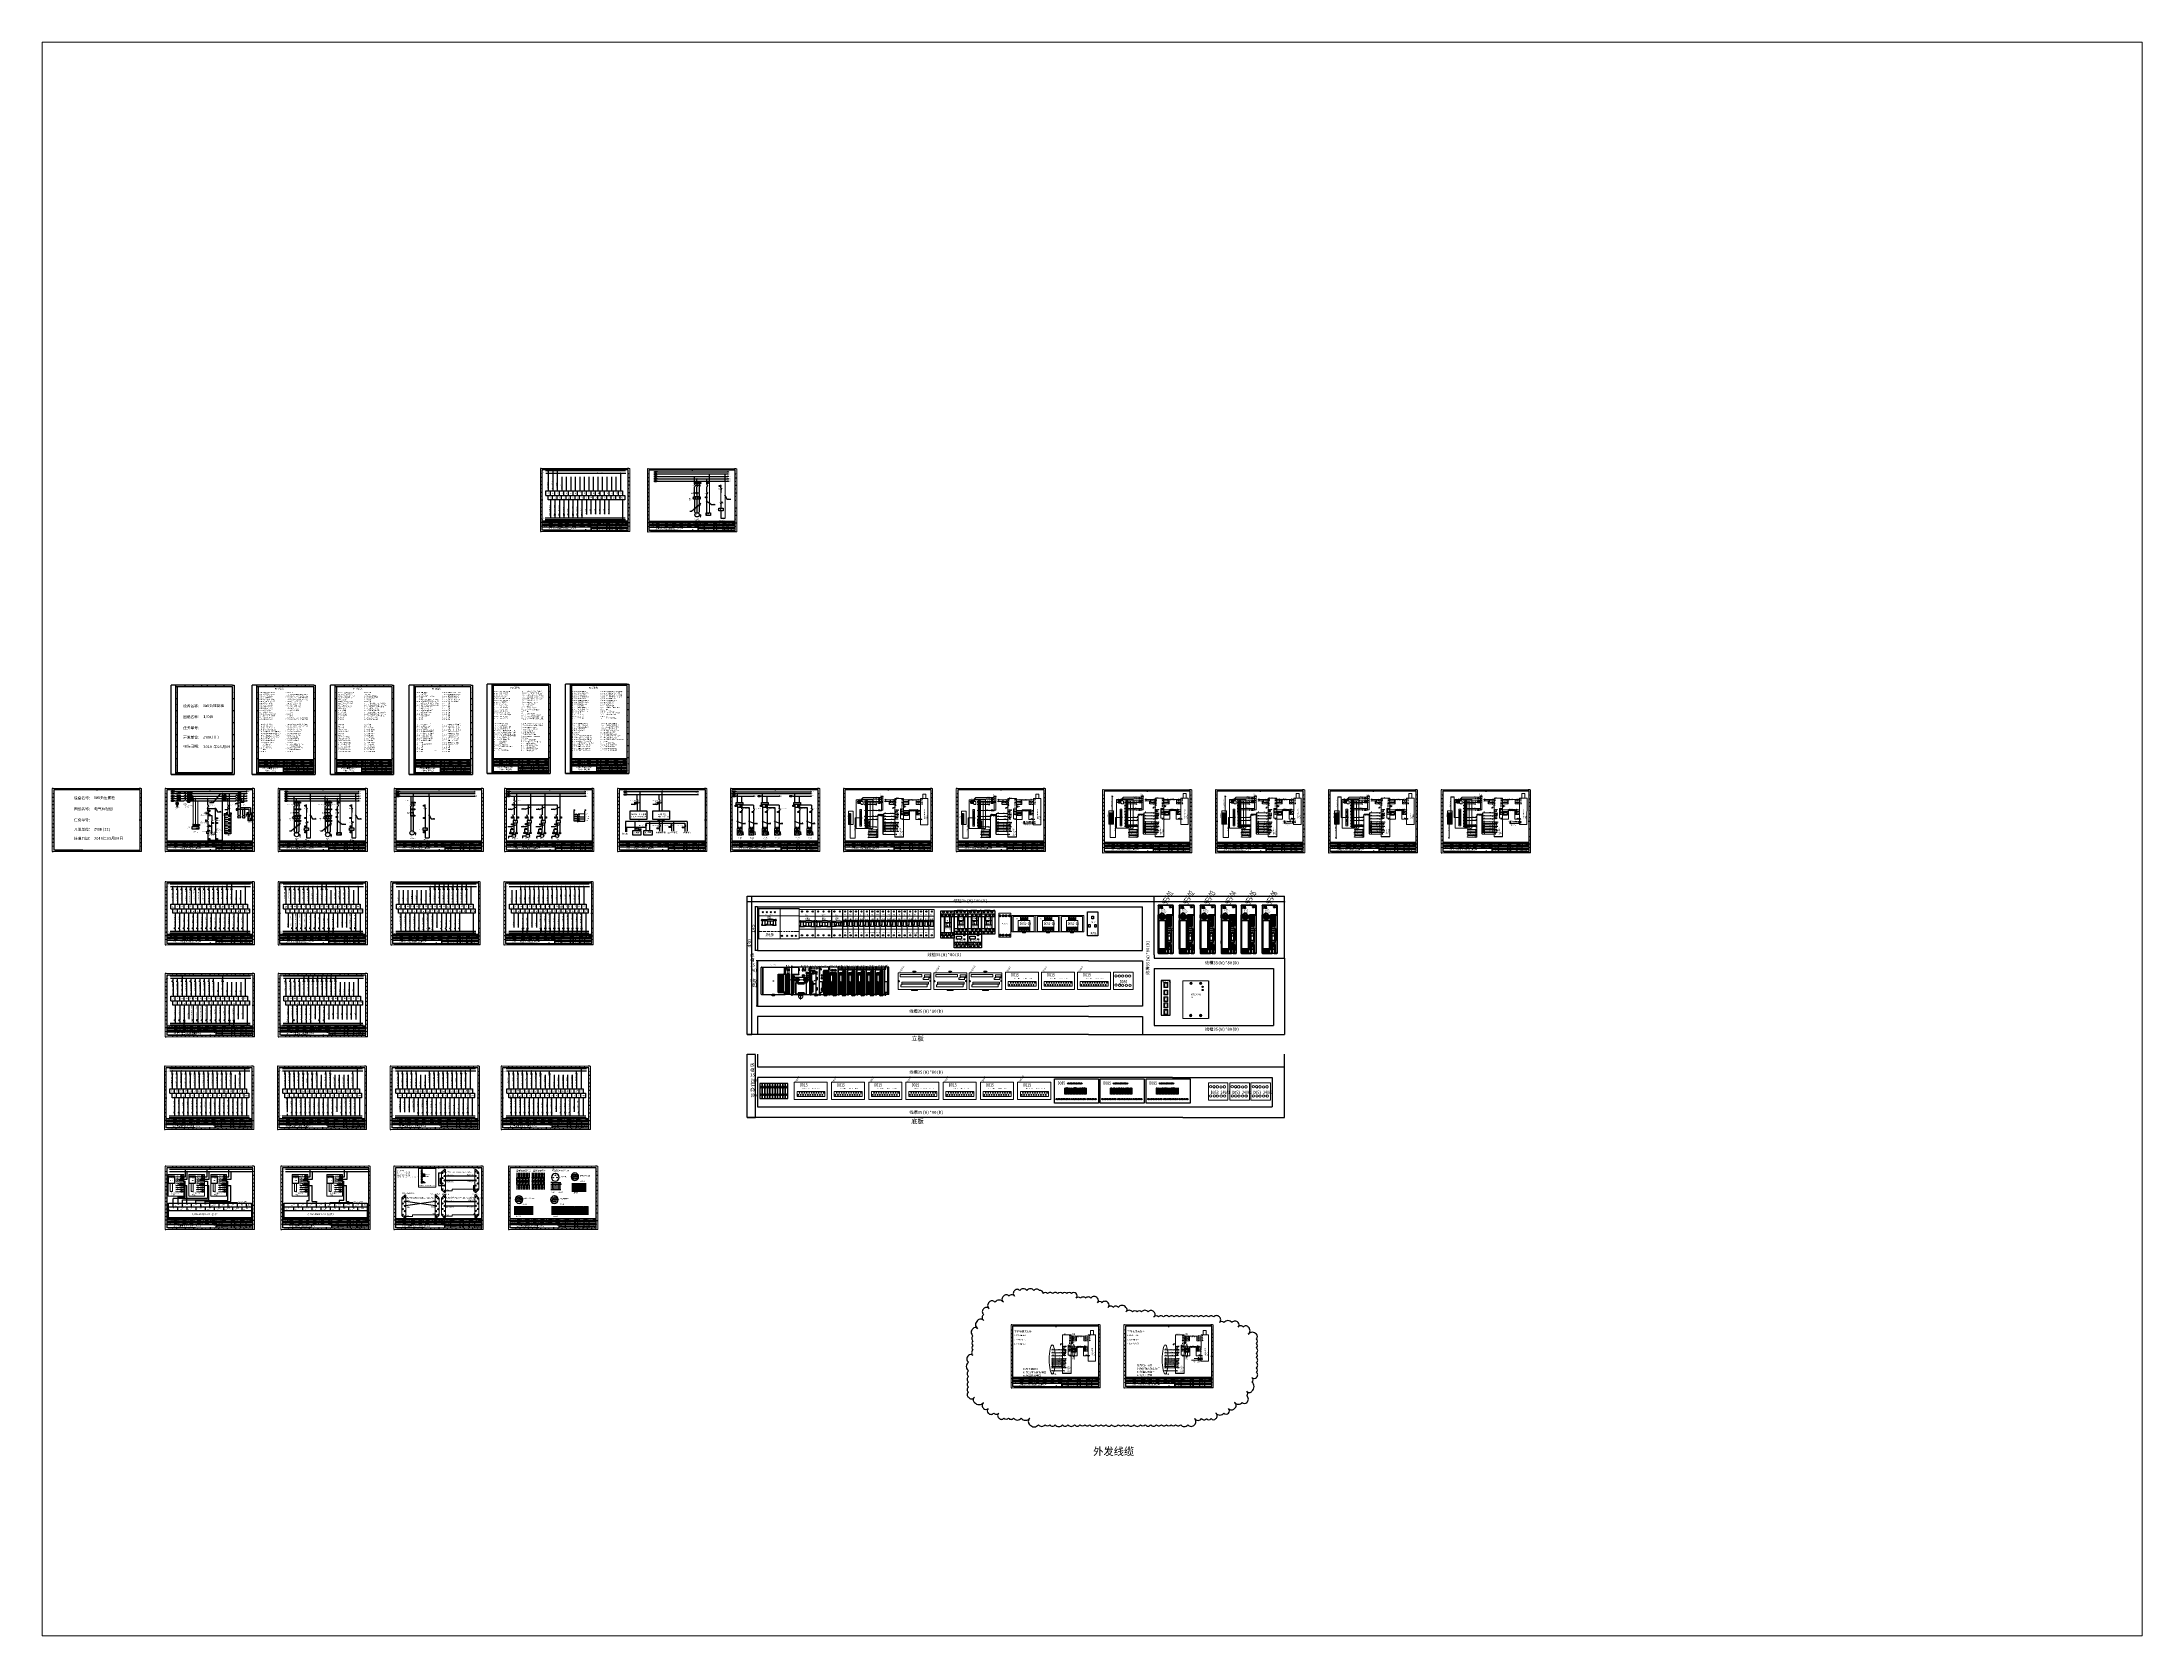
# Paper-space layout '布局1' of a CAD drawing. Header units: millimetres. Extents: x 26 to 231, y 20 to 176.
# The model-space entities are those that its viewports show. They can reach past a viewport. Long polylines and large blocks are cut down to what shows.
import ezdxf
from ezdxf.enums import TextEntityAlignment as Align

# ---------------------------------------------------------------- set-up
doc = ezdxf.new("R2010")
doc.units = ezdxf.units.MM
for name, pattern in [('2', [15, 1, -2, 1, -2, 1, -2, 1, -2, 1, -2]), ('ACAD_ISO02W100', [15, 12, -3]), ('ACISOWELD', [3, 2, -1]), ('CENTER', [2, 1.25, -0.25, 0.25, -0.25]), ('DASHED', [0.75, 0.5, -0.25]), ('DASHED2', [9.525, 6.35, -3.175]), ('PHANTOM', [2.5, 1.25, -0.25, 0.25, -0.25, 0.25, -0.25])]:
    doc.linetypes.add(name, pattern=pattern)
for name, color, linetype in [('03___PRT_ALL_CURVES', 7, 'Continuous'), ('20_ALL_FEATURES', 7, 'Continuous'), ('AE_BOR', 1, 'Continuous'), ('DESC', 1, 'Continuous'), ('ELEMENT', 7, 'Continuous'), ('MISC', 2, 'Continuous'), ('SYMS', 7, 'Continuous'), ('TEXT', 2, 'Continuous'), ('Z_OM_GAIKEI', 7, 'Continuous'), ('主图', 7, 'Continuous'), ('电气图内容', 7, 'Continuous'), ('细实线层', 7, 'Continuous')]:
    doc.layers.add(name, color=color, linetype=linetype)
for name, color, linetype, lineweight in [('Dimension', 3, 'Continuous', 13), ('Z_OM_CENTER', 2, 'CENTER', 13), ('Z_OM_OUTLINE', 7, 'Continuous', 30), ('Z_OM_PHANTOM', 3, 'PHANTOM', 13), ('元件', 4, 'Continuous', 25)]:
    doc.layers.add(name, color=color, linetype=linetype, lineweight=lineweight)
doc.styles.add('BIGFONT', font='txt.shx', dxfattribs={"height": 2.2, "bigfont": 'bigfont'})
doc.styles.add('ST', font='', dxfattribs={"width": 0.8, "height": 300})
doc.styles.get("Standard").update_dxf_attribs({"font": ''})
doc.styles.add('Standard_0.8', font='', dxfattribs={"width": 0.8})
doc.styles.add('WD', font='romans.shx', dxfattribs={"width": 0.8, "bigfont": 'gbcbig.shx'})
doc.styles.add('宋', font='', dxfattribs={"width": 0.7})
doc.styles.add('工程字', font='')
doc.styles.add('样式 0', font='')
doc.styles.add('样式 2', font='')
doc.styles.add('样式 8', font='arial.ttf', dxfattribs={"width": 0.6, "height": 2.5})
doc.styles.add('汉字', font='')
doc.styles.get('ST').set_extended_font_data('SimSun')
doc.styles.get('Standard').set_extended_font_data('SimSun')
doc.styles.get('Standard_0.8').set_extended_font_data('FangSong_GB2312')
doc.styles.get('宋').set_extended_font_data('SimSun')
doc.styles.get('工程字').set_extended_font_data('SimSun')
doc.styles.get('样式 0').set_extended_font_data('KaiTi_GB2312')
doc.styles.get('样式 2').set_extended_font_data('NSimSun')
doc.styles.get('汉字').set_extended_font_data('新宋体')
doc.dimstyles.new('ISO-25', dxfattribs={"dimtxt": 3, "dimasz": 2.5, "dimexe": 1.25, "dimexo": 0.625, "dimtad": 1, "dimtxsty": 'Standard', "dimcen": 2.5, "dimadec": 0, "dimazin": 0, "dimtfac": 1, "dimtmove": 0, "dimatfit": 3, "dimfxl": 1, "dimarcsym": 0})

# ---------------------------------------------------------------- blocks, each defined once
blk = doc.blocks.new('WDDOT')
blk.add_hatch(color=256).paths.add_polyline_path([(0.5, 0, 1), (-0.5, 0, 1)])
blk.add_circle((0, 0), 0.5)
blk = doc.blocks.new('磁性开关')
at = {"linetype": 'ByBlock'}
h = blk.add_hatch(dxfattribs=at)
h.set_pattern_fill('ANSI31', color=256, scale=0.1, style=0)
h.paths.add_polyline_path([(-1910.9, -776.7), (-1910.9, -775.3), (-1907.7, -775.3), (-1907.7, -776.7), (-1908.3, -776.7), (-1908.3, -775.8), (-1910.3, -775.8), (-1910.3, -776.7)])
for p, q in [((-1910.9, -777.8), (-1912.1, -777.8)), ((-1910.9, -776.7), (-1910.9, -775.3)), ((-1910.9, -775.3), (-1907.7, -775.3)), ((-1910.9, -776.7), (-1910.3, -776.7)), ((-1910.9, -777.4), (-1907.7, -777.4)), ((-1910.3, -776.7), (-1910.3, -775.8)), ((-1910.3, -775.8), (-1908.3, -775.8)), ((-1908.3, -776.7), (-1908.3, -775.8)), ((-1908.3, -776.7), (-1907.7, -776.7)), ((-1907.7, -775.3), (-1907.7, -776.7)), ((-1907.7, -777.8), (-1906.5, -777.8))]:
    blk.add_line(p, q, dxfattribs=at)
for centre in [(-1910.7, -777.8), (-1907.9, -777.8)]:
    blk.add_circle(centre, 0.225, dxfattribs=at)
blk = doc.blocks.new('CJ1W-PA205R')
at = {"layer": 'Z_OM_GAIKEI'}
for p, q in [((0, 0.3), (0, 89.7)), ((0.3, 90), (5.5, 90)), ((5.5, 0.3), (5.5, 90)), ((5.5, 90), (5.5, 89.9)), ((5.5, 0), (5.5, 90)), ((5.5, 89.9), (5.5, 89.7)), ((5.5, 89.7), (5.5, 89.9)), ((5.5, 89.7), (6, 89.7)), ((6, 89.9), (6, 90)), ((6, 90), (79.7, 90)), ((6, 89.7), (6, 89.9)), ((6, 89.9), (6, 89.7)), ((6, 0.3), (6, 89.7)), ((6, 0.3), (6, 89.7)), ((38, 90), (38.1, 90)), ((77.1, 89.7), (77.1, 90)), ((77.1, 89.7), (77.1, 90)), ((77.1, 67.5), (77.1, 89.7)), ((77.1, 67.3), (77.1, 89.7)), ((80, 0.3), (80, 89.7)), ((83.8, 84), (80, 84)), ((82.7, 85.5), (81, 85.5)), ((83.8, 87), (82.7, 87)), ((82.7, 85.5), (82.7, 87)), ((84, 84.2), (84, 86.8)), ((0.3, 0), (5.5, 0)), ((4, 0), (4.2, 0)), ((4.2, 0), (5.5, 0)), ((5.5, 0.1), (5.5, 0.3)), ((5.5, 0.3), (5.5, 0)), ((5.5, 0.3), (6, 0.3)), ((5.5, 0), (5.5, 0.1)), ((6, 0.3), (6, 0.1)), ((6, 0.1), (6, 0.3)), ((6, 0.1), (6, 0)), ((6, 0), (79.7, 0)), ((32.5, -0.1), (32.5, 0)), ((47.5, -0.1), (47.5, 0)), ((56.2, 67.5), (77.1, 67.5)), ((56.2, 6.5), (56.2, 67.5)), ((56.2, 6.5), (77.1, 6.5)), ((56.9, 66.7), (72.9, 66.7)), ((56.9, 7.3), (56.9, 66.7)), ((56.9, 65.5), (72.9, 65.5)), ((56.9, 64.8), (71.2, 64.8)), ((56.9, 56.7), (71.2, 56.7)), ((56.9, 55.3), (71.2, 55.3)), ((56.9, 47.2), (71.2, 47.2)), ((56.9, 45.8), (71.2, 45.8)), ((56.9, 37.7), (71.2, 37.7)), ((56.9, 36.3), (71.2, 36.3)), ((56.9, 28.2), (71.2, 28.2)), ((56.9, 26.8), (71.2, 26.8)), ((56.9, 18.7), (71.2, 18.7)), ((56.9, 17.3), (71.2, 17.3)), ((56.9, 9.2), (71.2, 9.2)), ((72.9, 8.4), (56.9, 8.4)), ((72.9, 7.3), (56.9, 7.3)), ((59.2, 64.8), (59.2, 56.7)), ((59.2, 55.3), (59.2, 47.2)), ((59.2, 45.8), (59.2, 37.7)), ((59.2, 36.3), (59.2, 28.2)), ((59.2, 26.8), (59.2, 18.7)), ((59.2, 17.3), (59.2, 9.2)), ((61, 63.7), (61, 57.8)), ((61, 54.2), (61, 48.3)), ((61, 44.7), (61, 38.8)), ((61, 35.2), (61, 29.3)), ((61, 25.7), (61, 19.8)), ((61, 16.2), (61, 10.3)), ((67.9, 64.7), (62, 64.7)), ((62, 56.8), (67.9, 56.8)), ((67.9, 55.2), (62, 55.2)), ((62, 47.3), (67.9, 47.3)), ((67.9, 45.7), (62, 45.7)), ((62, 37.8), (67.9, 37.8)), ((67.9, 36.2), (62, 36.2)), ((62, 28.3), (67.9, 28.3)), ((67.9, 26.7), (62, 26.7)), ((62, 18.8), (67.9, 18.8)), ((67.9, 17.2), (62, 17.2)), ((62, 9.3), (67.9, 9.3)), ((63.4, 59.3), (66.4, 62.2)), ((63.4, 62.2), (66.4, 59.3)), ((63.4, 49.8), (66.4, 52.7)), ((63.4, 52.7), (66.4, 49.8)), ((63.4, 40.3), (66.4, 43.2)), ((63.4, 43.2), (66.4, 40.3)), ((63.4, 30.8), (66.4, 33.7)), ((63.4, 33.7), (66.4, 30.8)), ((63.4, 21.3), (66.4, 24.2)), ((63.4, 24.2), (66.4, 21.3)), ((63.4, 11.8), (66.4, 14.7)), ((63.4, 14.7), (66.4, 11.8)), ((68.9, 57.8), (68.9, 63.7)), ((68.9, 48.3), (68.9, 54.2)), ((68.9, 38.8), (68.9, 44.7)), ((68.9, 29.3), (68.9, 35.2)), ((68.9, 19.8), (68.9, 25.7)), ((68.9, 10.3), (68.9, 16.2)), ((71.2, 64.8), (71.2, 56.7)), ((71.2, 55.3), (71.2, 47.2)), ((71.2, 45.8), (71.2, 37.7)), ((71.2, 36.3), (71.2, 28.2)), ((71.2, 26.8), (71.2, 18.7)), ((71.2, 17.3), (71.2, 9.2)), ((72.9, 6.5), (72.9, 67.5)), ((73.9, 67.3), (73.6, 67)), ((73.6, 6.9), (73.6, 67)), ((73.9, 6.7), (73.6, 6.9)), ((77.1, 67.3), (73.9, 67.3)), ((77.1, 6.7), (73.9, 6.7)), ((77.1, 0), (77.1, 6.7)), ((77.1, 0.3), (77.1, 6.5)), ((77.1, 0), (77.1, 0.3)), ((77.1, 0), (77.1, 0.3)), ((83.8, 6), (80, 6)), ((81, 43.2), (89, 43)), ((81, 43.2), (81, 43.2)), ((81, 7.4), (89, 7.6)), ((81, 7.4), (81, 7.4)), ((82.7, 4.5), (81, 4.5)), ((82.7, 3), (82.7, 4.5)), ((83.8, 3), (82.7, 3)), ((84, 3.2), (84, 5.8)), ((89, 43), (89, 7.6)), ((34.5, -1.1), (33.5, -1.1)), ((34.5, -3.1), (34.5, -1.1)), ((37.5, -5.1), (34.5, -3.1)), ((36.5, -2.1), (36.5, -1.1)), ((43.5, -1.1), (36.5, -1.1)), ((38, -2.1), (36.5, -2.1)), ((42.5, -5.1), (37.5, -5.1)), ((42, -2.1), (43.5, -2.1)), ((42.5, -5.1), (45.5, -3.1)), ((43.5, -2.1), (43.5, -1.1)), ((45.5, -3.1), (45.5, -1.1)), ((45.5, -1.1), (46.5, -1.1))]:
    blk.add_line(p, q, dxfattribs=at)
for centre, radius in [((40, 44.2), 0.5), ((64.9, 60.7), 3.5), ((64.9, 51.2), 3.5), ((64.9, 41.7), 3.5), ((64.9, 32.2), 3.5), ((64.9, 22.8), 3.5), ((64.9, 13.3), 3.5)]:
    blk.add_circle(centre, radius, dxfattribs=at)
for centre, radius, start, end in [((0.3, 89.7), 0.3, 90.51713, 178.49299), ((79.7, 89.7), 0.3, 0.00729, 89.99335), ((81, 86.5), 1, 182.1937, 270.52279), ((83.8, 86.8), 0.2, 0.0061, 89.99247), ((83.8, 84.2), 0.2, 269.99921, 0.00079), ((0.3, 0.3), 0.3, 181.50701, 269.48291), ((62, 63.7), 1, 90, 180.00001), ((62, 57.8), 1, 180.00001, 270), ((62, 54.2), 1, 90, 180.00001), ((62, 48.3), 1, 180.00001, 270), ((62, 44.7), 1, 90, 180.00001), ((62, 38.8), 1, 180.00001, 270), ((62, 35.2), 1, 90, 180.00001), ((62, 29.3), 1, 180.00001, 270), ((62, 25.7), 1, 90, 180.00001), ((62, 19.8), 1, 180.00001, 270), ((62, 16.2), 1, 90, 180.00001), ((62, 10.3), 1, 180.00001, 270), ((67.9, 63.7), 1, 0, 90), ((67.9, 57.8), 1, 270, 0), ((67.9, 54.2), 1, 0, 90), ((67.9, 48.3), 1, 270, 0), ((67.9, 44.7), 1, 0, 90), ((67.9, 38.8), 1, 270, 0), ((67.9, 35.2), 1, 0, 90), ((67.9, 29.3), 1, 270, 0), ((67.9, 25.7), 1, 0, 90), ((67.9, 19.8), 1, 270, 0), ((67.9, 16.2), 1, 0, 90), ((67.9, 10.3), 1, 270, 0), ((79.7, 0.3), 0.3, 270.00699, 359.9921), ((81, 44.2), 1, 180.00001, 269), ((81, 6.4), 1, 90.99942, 180.0007), ((81, 3.5), 1, 89.73858, 177.8063), ((83.8, 5.8), 0.2, 359.99979, 90.00022), ((83.8, 3.2), 0.2, 270.00659, 359.9946), ((33.5, -0.1), 1, 180.00001, 270), ((40, -2.1), 2, 180.00001, 0), ((46.5, -0.1), 1, 270, 0)]:
    blk.add_arc(centre, radius, start, end, dxfattribs=at)
at = {"linetype": 'Continuous', "style": 'BIGFONT'}
blk.add_attdef('CJ1W-PA205R', (31.4, 96), '', height=2.2, dxfattribs=at)
blk = doc.blocks.new('CJ2M-PU35')
at = {"layer": 'Z_OM_CENTER', "ltscale": 3}
for p, q in [((-3.8, 48.5), (65.2, 48.5)), ((18.8, 55.1), (18.8, 40.7)), ((31, 4.1), (31, -17.5)), ((49.8, 57.9), (49.8, 39.1))]:
    blk.add_line(p, q, dxfattribs=at)
at = {"layer": 'Z_OM_OUTLINE'}
for p, q in [((0, 90), (0, 0)), ((62, 90), (0, 90)), ((24.9, 89.5), (0, 89.5)), ((0.6, 92.7), (0.6, 90)), ((4.1, 92.7), (0.6, 92.7)), ((4.1, 92.1), (0.6, 92.1)), ((4.1, 91.7), (0.6, 91.7)), ((4.1, 91.3), (0.6, 91.3)), ((4.1, 90.9), (0.6, 90.9)), ((4.1, 92.7), (4.1, 90)), ((24.9, 65.6), (24.9, 90)), ((24.9, 88.6), (25, 88.6)), ((25, 88.2), (24.9, 88.2)), ((25, 86.8), (24.9, 86.8)), ((25, 65.3), (25, 90)), ((25.9, 85.9), (25.5, 85.9)), ((25.5, 85.9), (25.5, 85.1)), ((25.5, 85.1), (25.9, 85.1)), ((25.9, 84.3), (25.5, 84.3)), ((25.5, 84.3), (25.5, 83.5)), ((25.5, 83.5), (25.9, 83.5)), ((25.9, 82.7), (25.5, 82.7)), ((25.5, 82.7), (25.5, 81.9)), ((25.5, 81.9), (25.9, 81.9)), ((25.9, 81.1), (25.5, 81.1)), ((25.5, 81.1), (25.5, 80.3)), ((25.5, 80.3), (25.9, 80.3)), ((25.9, 79.5), (25.5, 79.5)), ((25.5, 79.5), (25.5, 78.7)), ((25.5, 78.7), (25.9, 78.7)), ((25.9, 85.1), (25.9, 85.9)), ((25.9, 83.5), (25.9, 84.3)), ((25.9, 81.9), (25.9, 82.7)), ((25.9, 80.3), (25.9, 81.1)), ((25.9, 78.7), (25.9, 79.5)), ((36.3, 81), (35.8, 78.6)), ((36.9, 81.7), (36.3, 81)), ((37, 85), (36.5, 82.2)), ((36.5, 82.2), (36.9, 81.7)), ((37.1, 81.3), (36.6, 78.5)), ((36.6, 78.5), (39.1, 78.5)), ((36.6, 77.7), (39.1, 77.7)), ((39.6, 81.3), (37.1, 81.3)), ((37.8, 84.9), (37.3, 82.1)), ((37.3, 82.1), (39.7, 82.1)), ((40.2, 85.7), (37.8, 85.7)), ((40.2, 84.9), (37.8, 84.9)), ((39.1, 78.5), (39.6, 81.3)), ((39.7, 82.1), (40.2, 84.9)), ((39.8, 78.4), (40.4, 81.2)), ((39.9, 81.7), (40.6, 82.4)), ((40.4, 81.2), (39.9, 81.7)), ((40.6, 82.4), (41, 84.8)), ((44, 81), (43.5, 78.6)), ((44.6, 81.7), (44, 81)), ((44.7, 85), (44.2, 82.2)), ((44.2, 82.2), (44.6, 81.7)), ((44.8, 81.3), (44.3, 78.5)), ((44.3, 78.5), (46.8, 78.5)), ((44.3, 77.7), (46.8, 77.7)), ((47.3, 81.3), (44.8, 81.3)), ((45.5, 84.9), (45, 82.1)), ((45, 82.1), (47.4, 82.1)), ((47.9, 85.7), (45.5, 85.7)), ((47.9, 84.9), (45.5, 84.9)), ((46.8, 78.5), (47.3, 81.3)), ((47.4, 82.1), (47.9, 84.9)), ((47.5, 78.4), (48.1, 81.2)), ((47.6, 81.7), (48.3, 82.4)), ((48.1, 81.2), (47.6, 81.7)), ((48.3, 82.4), (48.7, 84.8)), ((57.2, 86.6), (56.7, 86.6)), ((56.7, 86.6), (56.7, 85.8)), ((56.7, 85.8), (57.2, 85.8)), ((56.7, 84.2), (56.7, 83.5)), ((57.2, 84.2), (56.7, 84.2)), ((56.7, 83.5), (57.2, 83.5)), ((56.7, 82.4), (56.7, 81.6)), ((57.2, 82.4), (56.7, 82.4)), ((56.7, 81.6), (57.2, 81.6)), ((56.7, 80.8), (56.7, 80)), ((57.2, 80.8), (56.7, 80.8)), ((56.7, 80), (57.2, 80)), ((56.7, 79.2), (56.7, 78.4)), ((57.2, 79.2), (56.7, 79.2)), ((56.7, 78.4), (57.2, 78.4)), ((57.2, 85.8), (57.2, 86.6)), ((57.2, 83.5), (57.2, 84.2)), ((57.2, 81.6), (57.2, 82.4)), ((57.2, 80), (57.2, 80.8)), ((57.2, 78.4), (57.2, 79.2)), ((62, 0), (62, 90)), ((62, 85.5), (64.7, 85.5)), ((66, 84), (62, 84)), ((64.7, 85.5), (64.7, 87)), ((66, 87), (64.7, 87)), ((66, 87), (66, 84)), ((24.9, 65.6), (0, 65.6)), ((25, 65.3), (0, 65.3)), ((0, 56.8), (1.6, 56.8)), ((0, 0), (62, 0)), ((0.6, -2.7), (0.6, 0)), ((1.5, 65.6), (1.5, 65.3)), ((1.6, 58.8), (1.6, 4.8)), ((3.9, 58.8), (1.6, 58.8)), ((1.6, 4.8), (9.5, 4.8)), ((1.7, 61.9), (1.7, 63.8)), ((1.7, 63.8), (4.6, 63.8)), ((3.3, 61.9), (1.7, 61.9)), ((2.7, 55.9), (2.7, 53.2)), ((8.5, 55.9), (2.7, 55.9)), ((2.7, 53.2), (4.5, 53.2)), ((2.7, 12.2), (2.7, 9.5)), ((4.5, 12.2), (2.7, 12.2)), ((2.7, 9.5), (8.5, 9.5)), ((9.3, 59.9), (3.1, 59.9)), ((3.9, 56.6), (3.9, 58.8)), ((3.9, 56.8), (62, 56.8)), ((9.5, 56.6), (3.9, 56.6)), ((4, 4.4), (4, 2.1)), ((7.2, 3.4), (4, 3.4)), ((4, 2.1), (7.2, 2.1)), ((4.1, -2.7), (4.1, 0)), ((4.2, 9.3), (4.2, 5.5)), ((8.3, 9.3), (4.2, 9.3)), ((4.2, 5.5), (8.3, 5.5)), ((4.5, 11.2), (4.5, 54.2)), ((8, 54.2), (4.5, 54.2)), ((4.5, 11.2), (8, 11.2)), ((7.2, 2.1), (7.2, 4.4)), ((8, 53.2), (8, 54.2)), ((8, 53.2), (8.5, 53.2)), ((8.5, 12.2), (8, 12.2)), ((8, 11.2), (8, 12.2)), ((8.3, 5.5), (8.3, 9.3)), ((8.5, 65.3), (8.5, 65.6)), ((8.5, 56.6), (8.5, 4.8)), ((9.5, 65.6), (9.5, 65.3)), ((9.9, 63.4), (9.5, 63.4)), ((9.5, 63.4), (9.5, 62.5)), ((9.5, 62.5), (9.9, 62.5)), ((9.5, 60.4), (9.5, 59.6)), ((9.9, 60.4), (9.5, 60.4)), ((9.5, 59.6), (9.9, 59.6)), ((9.5, 4.8), (9.5, 56.6)), ((9.9, 62.5), (9.9, 63.4)), ((9.9, 59.6), (9.9, 60.4)), ((13.1, 50.4), (10.4, 50.4)), ((10.4, 46.6), (10.4, 50.4)), ((10.4, 46.6), (13.1, 46.6)), ((10.9, 46.6), (10.9, 50.4)), ((13.1, 46.6), (13.1, 50.4)), ((15.6, 53.8), (14, 52.2)), ((14, 52.2), (14, 44.8)), ((14, 44.8), (15.6, 43.2)), ((14.2, 37.9), (14.2, 1.2)), ((24.5, 37.9), (14.2, 37.9)), ((14.2, 1.2), (24.5, 1.2)), ((14.5, 37.5), (14.5, 1.6)), ((24.5, 37.5), (14.5, 37.5)), ((14.5, 1.6), (24.5, 1.6)), ((16.4, 52.7), (14.9, 51.2)), ((14.9, 51.2), (14.9, 45.8)), ((14.9, 45.8), (16.4, 44.3)), ((23.6, 53.8), (15.6, 53.8)), ((15.6, 43.2), (23.6, 43.2)), ((22.7, 52.7), (16.4, 52.7)), ((16.4, 44.3), (22.7, 44.3)), ((20.3, 50.5), (17.3, 50.5)), ((17.3, 50.5), (17.3, 46.5)), ((17.3, 46.5), (20.3, 46.5)), ((17.5, 65.3), (17.5, 65.6)), ((18.5, 65.6), (18.5, 65.3)), ((19.5, 65.3), (19.5, 65.6)), ((20.3, 46.5), (20.3, 50.5)), ((22.5, 34), (22.5, 37.5)), ((42.5, 35.5), (22.5, 35.5)), ((27.4, 35.1), (22.5, 35.1)), ((42.5, 34), (22.5, 34)), ((42.5, 5.1), (22.5, 5.1)), ((22.5, 5.1), (22.5, 1.6)), ((42.5, 3.6), (22.5, 3.6)), ((22.7, 44.3), (22.7, 52.7)), ((23.5, -1.4), (23.5, 0)), ((23.6, 43.2), (23.6, 53.8)), ((24.4, 65.6), (24.4, 65.3)), ((24.5, 65.3), (24.5, 65.6)), ((26.7, 50.4), (24.5, 50.4)), ((24.5, 46.6), (26.7, 46.6)), ((40.4, 38.2), (24.5, 38.2)), ((24.5, 38.2), (24.5, 35.5)), ((24.5, 0.9), (24.5, 3.6)), ((40.4, 0.9), (24.5, 0.9)), ((25.5, 50.4), (25.5, 46.6)), ((26.7, 46.6), (26.7, 50.4)), ((27.4, 35.5), (27.4, 35.1)), ((37.5, 35.1), (37.5, 35.5)), ((42.5, 35.1), (37.5, 35.1)), ((38.5, 0), (38.5, -1.4)), ((43.8, 51.2), (39.9, 51.2)), ((39.9, 51.2), (39.9, 45.8)), ((39.9, 45.8), (43.8, 45.8)), ((40.4, 38.2), (40.4, 35.5)), ((48.9, 37.9), (40.4, 37.9)), ((48.4, 37.5), (40.4, 37.5)), ((40.4, 0.9), (40.4, 3.6)), ((40.4, 1.6), (50.4, 1.6)), ((40.4, 1.2), (50.6, 1.2)), ((42.5, 34), (42.5, 37.5)), ((42.5, 5.1), (42.5, 1.6)), ((54.8, 55.4), (43.8, 55.4)), ((43.8, 55.4), (43.8, 51.2)), ((43.8, 45.8), (43.8, 41.6)), ((43.8, 41.6), (54.8, 41.6)), ((44, 55.4), (44, 41.6)), ((45.1, 51.7), (44.6, 51.7)), ((44.6, 51.7), (44.6, 45.3)), ((44.6, 45.3), (45.1, 45.3)), ((46.8, 52.2), (45.1, 52.2)), ((45.1, 52.2), (45.1, 51.7)), ((45.1, 45.3), (45.1, 44.8)), ((45.1, 44.8), (46.8, 44.8)), ((54, 54.5), (46.8, 54.5)), ((46.8, 54.5), (46.8, 52.2)), ((46.8, 44.8), (46.8, 42.5)), ((46.8, 42.5), (54, 42.5)), ((50.4, 35.5), (48.4, 37.5)), ((48.9, 37.9), (50.6, 36.2)), ((50.4, 1.6), (50.4, 35.5)), ((50.6, 1.2), (50.6, 36.2)), ((54, 42.5), (54, 54.5)), ((54.8, 41.6), (54.8, 55.4)), ((59.8, 51.2), (57.7, 51.2)), ((57.7, 51.2), (57.7, 45.8)), ((57.7, 45.8), (59.8, 45.8)), ((59.8, 45.8), (59.8, 51.2)), ((71, 43.2), (62, 43.2)), ((71, 7.4), (62, 7.4)), ((66, 6), (62, 6)), ((62, 4.5), (64.7, 4.5)), ((64.7, 4.5), (64.7, 3)), ((66, 3), (64.7, 3)), ((66, 3), (66, 6)), ((71, 43.2), (71, 7.4)), ((0.6, -0.9), (4.1, -0.9)), ((0.6, -1.3), (4.1, -1.3)), ((0.6, -1.7), (4.1, -1.7)), ((0.6, -2.1), (4.1, -2.1)), ((0.6, -2.7), (4.1, -2.7)), ((25.5, -1.4), (23.5, -1.4)), ((25.5, -3.2), (25.5, -1.4)), ((28.5, -5.4), (25.5, -3.2)), ((33.5, -5.4), (28.5, -5.4)), ((36.5, -3.2), (33.5, -5.4)), ((38.5, -1.4), (36.5, -1.4)), ((36.5, -1.4), (36.5, -3.2))]:
    blk.add_line(p, q, dxfattribs=at)
for centre, radius in [((53.1, 70.9), 3.5), ((53.1, 70.9), 1.75), ((40.1, 62.7), 3.5), ((40.1, 62.7), 1.75), ((53.1, 62.7), 3.5), ((53.1, 62.7), 1.75)]:
    blk.add_circle(centre, radius, dxfattribs=at)
for centre, radius, start, end in [((36.6, 78.5), 0.822, 171.76327, 268.23673), ((37.8, 84.9), 0.8, 90, 170), ((39.1, 78.5), 0.8, 270, 350), ((40.2, 84.9), 0.8, 350, 90), ((44.3, 78.5), 0.822, 171.76327, 268.23673), ((45.5, 84.9), 0.84, 92.24915, 167.75085), ((46.8, 78.5), 0.8, 270, 350), ((47.9, 84.9), 0.8, 350, 90), ((6.2, 61.3), 3.41, 205.21787, 334.78213), ((7.2, 61.5), 3.89, 174.31267, 204.42077), ((6.2, 61.3), 2, 313.32278, 226.67722), ((6.2, 61.3), 2.98, 331.71888, 122.67858)]:
    blk.add_arc(centre, radius, start, end, dxfattribs=at)
at = {"layer": 'Z_OM_PHANTOM', "ltscale": 3}
for p, q in [((23.5, -9.3), (23.5, -1.4)), ((25.5, -9.3), (23.5, -9.3)), ((25.5, -9.3), (25.5, -11.1)), ((28.5, -13.3), (25.5, -11.1)), ((33.5, -13.3), (28.5, -13.3)), ((36.5, -11.1), (33.5, -13.3)), ((36.5, -9.3), (36.5, -11.1)), ((38.5, -9.3), (36.5, -9.3)), ((38.5, -1.4), (38.5, -9.3))]:
    blk.add_line(p, q, dxfattribs=at)
blk = doc.blocks.new('CJ1W-TER')
at = {"layer": 'Z_OM_OUTLINE'}
for p, q in [((0, 90), (0, 0)), ((14.7, 90), (0, 90)), ((4, 92.7), (0.5, 92.7)), ((0.5, 92.7), (0.5, 90)), ((4, 92.1), (0.5, 92.1)), ((4, 91.7), (0.5, 91.7)), ((4, 91.3), (0.5, 91.3)), ((4, 90.9), (0.5, 90.9)), ((4, 92.7), (4, 90)), ((11, 0), (11, 90)), ((14.7, 0), (14.7, 90)), ((14.7, 0), (0, 0)), ((0.5, -2.7), (0.5, 0)), ((4, -2.7), (4, 0)), ((0.5, -0.9), (4, -0.9)), ((0.5, -1.3), (4, -1.3)), ((0.5, -1.7), (4, -1.7)), ((0.5, -2.1), (4, -2.1)), ((0.5, -2.7), (4, -2.7))]:
    blk.add_line(p, q, dxfattribs=at)
blk = doc.blocks.new('CJ1W-SCU21')
at = {"layer": 'Z_OM_GAIKEI'}
for p, q in [((-0.3, 87.9), (-0.3, 77)), ((0, 87.9), (-0.3, 87.9)), ((-0.3, 77), (0, 77)), ((-0.3, 76.5), (-0.3, 65.6)), ((-0.3, 76.5), (0, 76.5)), ((-0.1, 77), (-0.1, 76.5)), ((0, 89.7), (0, 0.3)), ((30.7, 90), (0.3, 90)), ((0.5, 92.5), (4, 92.5)), ((0.5, 92.5), (0.5, 92.1)), ((0.5, 92.1), (4, 92.1)), ((0.5, 92.1), (0.5, 91.7)), ((0.5, 91.7), (4, 91.7)), ((0.5, 91.7), (0.5, 91.3)), ((0.5, 91.3), (4, 91.3)), ((0.5, 91.3), (0.5, 90.9)), ((0.5, 90.9), (4, 90.9)), ((0.5, 90.9), (0.5, 90)), ((0.7, 79.3), (0.7, 69.1)), ((0.9, 79.5), (16.1, 79.5)), ((1.5, 92.7), (1.5, 92.5)), ((1.5, 92.7), (3.1, 92.7)), ((2.1, 92.7), (2.1, 92.5)), ((2.5, 92.7), (2.5, 92.5)), ((3.1, 92.7), (3.1, 92.5)), ((4, 92.1), (4, 92.5)), ((4, 91.7), (4, 92.1)), ((4, 91.3), (4, 91.7)), ((4, 90.9), (4, 91.3)), ((4, 90), (4, 90.9)), ((5.6, 85.9), (4.4, 85.9)), ((4.4, 85.9), (4.4, 85.1)), ((5.6, 85.1), (4.4, 85.1)), ((5.6, 84.3), (4.4, 84.3)), ((4.4, 84.3), (4.4, 83.5)), ((5.6, 83.5), (4.4, 83.5)), ((5.6, 85.9), (5.6, 85.1)), ((5.6, 84.3), (5.6, 83.5)), ((5.6, 78.8), (12.4, 78.8)), ((5.6, 78.8), (5.6, 75)), ((6, 78.4), (5.6, 78.4)), ((6, 78), (5.6, 78)), ((6, 77.9), (5.6, 77.9)), ((6, 75.9), (5.6, 75.9)), ((6, 75.9), (5.6, 75.9)), ((6, 75.5), (5.6, 75.5)), ((5.6, 75), (12.4, 75)), ((5.6, 72.7), (5.6, 68.4)), ((5.6, 72.7), (12.4, 72.7)), ((6, 72.3), (5.6, 72.3)), ((6, 71.9), (5.6, 71.9)), ((6, 71.8), (5.6, 71.8)), ((6, 78.8), (6, 78.4)), ((6, 78), (6, 77.9)), ((6.2, 77.9), (6, 77.9)), ((6, 75.9), (6, 75.9)), ((6.2, 75.9), (6, 75.9)), ((6, 75.5), (6, 75)), ((6, 72.7), (6, 72.3)), ((6, 71.9), (6, 71.8)), ((6.2, 71.8), (6, 71.8)), ((6.2, 77.9), (6.2, 76.9)), ((6.2, 76.9), (6.2, 75.9)), ((6.2, 71.8), (6.2, 70.8)), ((6.2, 70.8), (6.2, 69.8)), ((6.5, 78.8), (6.5, 76.9)), ((6.5, 76.9), (6.5, 75)), ((6.5, 72.7), (6.5, 70.8)), ((6.5, 70.8), (6.5, 68.6)), ((8, 77.9), (9, 77.9)), ((8, 76), (8, 76)), ((8, 76), (9, 76)), ((8, 71.8), (9, 71.8)), ((8, 69.9), (8, 69.9)), ((8, 69.9), (9, 69.9)), ((9, 76.9), (8.9, 76.9)), ((10.8, 85.9), (9.6, 85.9)), ((9.6, 85.9), (9.6, 85.1)), ((10.8, 85.1), (9.6, 85.1)), ((10.8, 84.3), (9.6, 84.3)), ((9.6, 84.3), (9.6, 83.5)), ((10.8, 83.5), (9.6, 83.5)), ((11, 77.2), (10.7, 77.2)), ((10.7, 77.2), (10.7, 76.9)), ((10.7, 76.9), (10.7, 76.7)), ((11, 76.7), (10.7, 76.7)), ((11, 71.1), (10.7, 71.1)), ((10.7, 71.1), (10.7, 70.8)), ((10.7, 70.8), (10.7, 70.6)), ((11, 70.6), (10.7, 70.6)), ((10.8, 85.9), (10.8, 85.1)), ((10.8, 84.3), (10.8, 83.5)), ((11.5, 78.8), (11.5, 76.9)), ((11.5, 76.9), (11.5, 75)), ((11.5, 72.7), (11.5, 70.8)), ((11.5, 70.8), (11.5, 68.6)), ((12, 77.9), (11.7, 77.9)), ((11.7, 76.9), (11.7, 77.9)), ((11.7, 75.9), (11.7, 76.9)), ((12, 75.9), (11.7, 75.9)), ((12, 71.8), (11.7, 71.8)), ((11.7, 70.8), (11.7, 71.8)), ((11.7, 69.8), (11.7, 70.8)), ((12, 77.9), (12, 78.8)), ((12.4, 77.9), (12, 77.9)), ((12, 75), (12, 75.9)), ((12.4, 75.9), (12, 75.9)), ((12, 71.8), (12, 72.7)), ((12.4, 71.8), (12, 71.8)), ((12.4, 78.8), (12.4, 75)), ((12.4, 72.7), (12.4, 69)), ((16.1, 85.9), (14.9, 85.9)), ((14.9, 85.9), (14.9, 85.1)), ((16.1, 85.1), (14.9, 85.1)), ((16.1, 84.3), (14.9, 84.3)), ((14.9, 84.3), (14.9, 83.5)), ((16.1, 83.5), (14.9, 83.5)), ((16.1, 85.9), (16.1, 85.1)), ((16.1, 84.3), (16.1, 83.5)), ((16.3, 79.3), (16.3, 69.4)), ((19.2, 74), (20.1, 74.3)), ((19.2, 73.5), (20.1, 73.2)), ((21.3, 85.9), (20.1, 85.9)), ((20.1, 85.9), (20.1, 85.1)), ((21.3, 85.1), (20.1, 85.1)), ((21.3, 84.3), (20.1, 84.3)), ((20.1, 84.3), (20.1, 83.5)), ((21.3, 83.5), (20.1, 83.5)), ((20.1, 74.3), (20.1, 74)), ((20.1, 74), (21.5, 74)), ((20.1, 73.5), (21.5, 73.5)), ((20.1, 73.2), (20.1, 73.5)), ((21.3, 85.9), (21.3, 85.1)), ((21.3, 84.3), (21.3, 83.5)), ((26.6, 85.9), (25.4, 85.9)), ((25.4, 85.9), (25.4, 85.1)), ((26.6, 85.1), (25.4, 85.1)), ((26.6, 85.9), (26.6, 85.1)), ((31, 89.7), (31, 0.3)), ((31.2, 87.9), (31, 87.5)), ((31, 87.9), (31.3, 87.9)), ((31, 84), (35, 84)), ((31, 84), (35, 84)), ((31.3, 77), (31, 77)), ((31.3, 76.5), (31, 76.5)), ((31.1, 77), (31.1, 76.5)), ((31.3, 87.9), (31.3, 85.8)), ((31.3, 84), (31.3, 77)), ((31.3, 76.5), (31.3, 65.6)), ((34, 85.5), (32, 85.5)), ((34, 85.5), (32, 85.5)), ((33.7, 85.5), (33.7, 87)), ((33.7, 87), (34, 87)), ((33.7, 87), (34, 87)), ((33.7, 85.5), (33.7, 87)), ((35, 87), (34, 87)), ((35, 87), (34, 87)), ((34, 87), (34, 85.5)), ((34, 87), (34, 85.5)), ((35, 84), (35, 87)), ((35, 84), (35, 87)), ((0, 65.6), (-0.3, 65.6)), ((-0.2, 65.6), (0, 66.1)), ((0.3, 0), (30.7, 0)), ((0.5, 0), (0.5, -0.9)), ((0.9, 68.9), (5.6, 68.9)), ((4, 68.2), (4, 1.7)), ((4.7, 68.2), (4, 68.2)), ((4, 1.7), (4.5, 1.7)), ((4, -0.9), (4, 0)), ((4.5, 68.2), (4.5, 1.7)), ((4.5, 67.9), (4.5, 35.4)), ((4.5, 33.6), (4.5, 1.1)), ((5, 68.4), (12.3, 68.4)), ((5, 34.9), (10.7, 34.9)), ((5, 34.1), (12.3, 34.1)), ((5, 0.6), (10.7, 0.6)), ((5.5, 34.9), (5.5, 34.1)), ((6, 69.8), (5.6, 69.8)), ((6, 69.8), (5.6, 69.8)), ((6, 69.4), (5.6, 69.4)), ((6, 68.6), (5.6, 68.6)), ((6, 69.8), (6, 69.8)), ((6.2, 69.8), (6, 69.8)), ((6, 69.4), (6, 68.6)), ((6, 68.6), (6, 68.4)), ((6, 34.9), (6, 34.1)), ((9, 68.6), (6.5, 68.6)), ((9, 68.8), (9, 68.6)), ((11.5, 68.6), (9, 68.6)), ((11.2, 35.9), (18.5, 35.9)), ((11.2, 35.9), (11.2, 35.4)), ((11.2, 1.6), (18.5, 1.6)), ((11.2, 1.6), (11.2, 1.1)), ((11.8, 69.8), (11.7, 69.8)), ((12, 69.8), (11.8, 69.8)), ((12, 68.6), (12, 69.8)), ((12.4, 69.8), (12, 69.8)), ((12.3, 68.6), (12, 68.6)), ((12, 68.4), (12, 68.6)), ((12.3, 68.9), (12.3, 68.4)), ((12.3, 34.6), (12.3, 34.1)), ((12.8, 69.4), (18.5, 69.4)), ((12.8, 35.1), (18.5, 35.1)), ((14.5, 0), (14.5, -3.3)), ((16.3, 69.5), (23, 69.5)), ((18.6, 35.9), (19.1, 35.9)), ((18.8, 1.7), (19.1, 1.7)), ((19, 68.9), (19, 51.2)), ((19, 68.2), (19.1, 68.2)), ((19, 49.2), (19, 36.4)), ((19, 34.6), (19, 16.9)), ((19, 33.9), (19.1, 33.9)), ((19, 14.9), (19, 2.1)), ((19.1, 68.2), (19.1, 50.8)), ((19.1, 49.5), (19.1, 35.9)), ((19.1, 33.9), (19.1, 16.5)), ((19.1, 15.2), (19.1, 1.7)), ((19.4, 50.7), (24.4, 50.7)), ((19.4, 49.7), (23.5, 49.7)), ((19.4, 16.4), (24.4, 16.4)), ((19.4, 15.4), (23.5, 15.4)), ((21.5, 52.4), (21.5, 56.9)), ((23.4, 52.4), (21.5, 52.4)), ((21.5, 49.7), (21.5, 49.2)), ((21.5, 18.1), (21.5, 22.6)), ((23.4, 18.1), (21.5, 18.1)), ((21.5, 15.4), (21.5, 14.9)), ((21.9, 57.4), (23.9, 57.4)), ((21.9, 48.7), (23.9, 48.7)), ((21.9, 23.1), (23.9, 23.1)), ((21.9, 14.4), (23.9, 14.4)), ((22.3, 50.7), (22.3, 52.4)), ((22.3, 16.4), (22.3, 18.1)), ((23, 69.5), (23, 66.4)), ((24.4, 52.4), (23.4, 52.4)), ((24.4, 18.1), (23.4, 18.1)), ((23.5, 52.4), (23.5, 49.7)), ((23.5, 18.1), (23.5, 15.4)), ((24.4, 56.9), (24.4, 52.4)), ((24.4, 49.2), (24.4, 50.7)), ((24.4, 22.6), (24.4, 18.1)), ((24.4, 14.9), (24.4, 16.4)), ((26.5, 0), (26.5, -3.3)), ((31.2, 65.6), (31, 66.1)), ((31, 65.6), (31.3, 65.6)), ((31, 6), (35, 6)), ((31, 6), (35, 6)), ((32, 43.2), (40, 43.1)), ((32, 7.5), (40, 7.6)), ((34, 4.5), (32, 4.5)), ((34, 4.5), (32, 4.5)), ((33.7, 4.5), (33.7, 3)), ((33.7, 4.5), (33.7, 3)), ((33.7, 3), (34, 3)), ((33.7, 3), (34, 3)), ((34, 3), (34, 4.5)), ((34, 3), (34, 4.5)), ((35, 3), (34, 3)), ((35, 3), (34, 3)), ((35, 6), (35, 3)), ((35, 6), (35, 3)), ((40, 43.1), (40, 7.6)), ((40, 42.4), (40, 25.3)), ((40, 25.3), (40, 8.2)), ((4, -0.9), (0.5, -0.9)), ((0.5, -0.9), (0.5, -1.3)), ((4, -1.3), (0.5, -1.3)), ((0.5, -1.3), (0.5, -1.7)), ((4, -1.7), (0.5, -1.7)), ((0.5, -1.7), (0.5, -2.1)), ((4, -2.1), (0.5, -2.1)), ((0.5, -2.1), (0.5, -2.5)), ((4, -2.5), (0.5, -2.5)), ((1.5, -2.7), (1.5, -2.5)), ((3.1, -2.7), (1.5, -2.7)), ((2.1, -2.7), (2.1, -2.5)), ((2.5, -2.7), (2.5, -2.5)), ((3.1, -2.7), (3.1, -2.5)), ((4, -1.3), (4, -0.9)), ((4, -1.7), (4, -1.3)), ((4, -2.1), (4, -1.7)), ((4, -2.5), (4, -2.1)), ((14.5, -3.3), (17, -5.3)), ((25, -0.8), (16, -0.8)), ((16, -1.8), (16, -0.8)), ((16, -0.8), (16.2, -0.9)), ((16, -1.8), (16.2, -1.6)), ((16, -1.8), (18.5, -1.8)), ((16.2, -0.9), (16.2, -1.6)), ((16.2, -0.9), (24.9, -0.9)), ((16.2, -1.6), (18.7, -1.6)), ((24, -5.3), (17, -5.3)), ((18.5, -1.8), (18.7, -1.6)), ((18.7, -1.6), (18.7, -1.8)), ((22.4, -1.6), (22.4, -1.8)), ((24.9, -1.6), (22.4, -1.6)), ((22.5, -1.8), (22.4, -1.6)), ((25, -1.8), (22.5, -1.8)), ((26.5, -3.3), (24, -5.3)), ((25, -0.8), (24.9, -0.9)), ((24.9, -0.9), (24.9, -1.6)), ((25, -1.8), (24.9, -1.6)), ((25, -1.8), (25, -0.8))]:
    blk.add_line(p, q, dxfattribs=at)
for centre, radius in [((20.4, 73.7), 3.3), ((20.4, 73.7), 1.19), ((15.5, 45.3), 0.5)]:
    blk.add_circle(centre, radius, dxfattribs=at)
for centre, radius, start, end in [((0.3, 89.7), 0.3, 90, 180.00001), ((0.9, 79.3), 0.2, 90, 180.00001), ((9, 76.9), 2, 108.19259, 180.00001), ((8, 76.9), 0.95, 90, 180.00001), ((9, 76.9), 2, 180.00001, 251.80181), ((8, 76.9), 0.95, 180.00001, 270.7955), ((9, 70.8), 2, 108.19259, 180.00001), ((8, 70.8), 0.95, 90, 180.00001), ((9, 70.8), 2, 180.00001, 270), ((8, 70.8), 0.95, 180.00001, 270.45929), ((8, 76.9), 0.95, 0, 90), ((8, 76.9), 0.95, 270.7955, 0), ((8, 70.8), 0.95, 0, 90), ((8, 70.8), 0.95, 270.45929, 0), ((9, 76.9), 0.95, 359.87851, 90), ((9, 76.9), 0.95, 270, 359.87851), ((9, 70.8), 0.95, 359.87851, 90), ((9, 70.8), 0.95, 270, 359.87851), ((9, 70.8), 2, 270, 352.81921), ((9, 76.9), 2, 7.18079, 71.80737), ((9, 76.9), 2, 288.19821, 352.81921), ((9, 70.8), 2, 7.18079, 71.80737), ((16.1, 79.3), 0.2, 0, 90), ((30.7, 89.7), 0.3, 0, 90), ((32, 86.5), 1, 180.00001, 270), ((32, 86.5), 1, 180.00001, 270), ((0.3, 0.3), 0.3, 180.00001, 270), ((0.9, 69.1), 0.2, 180.00001, 270), ((5, 67.9), 0.495, 90, 180.00001), ((5, 35.4), 0.495, 180.00001, 270), ((5, 33.6), 0.495, 90, 180.00001), ((5, 1.1), 0.495, 180.00001, 270), ((10.7, 35.4), 0.495, 270, 0), ((10.7, 1.1), 0.495, 270, 0), ((12.8, 68.9), 0.495, 90, 180.00001), ((12.8, 34.6), 0.495, 90, 180.00001), ((18.5, 68.9), 0.495, 0, 90), ((18.5, 36.4), 0.495, 270, 0), ((18.5, 34.6), 0.495, 0, 90), ((18.5, 2.1), 0.495, 270, 0), ((19.4, 51.2), 0.495, 180.00001, 270), ((19.4, 49.2), 0.495, 90, 180.00001), ((19.4, 16.9), 0.495, 180.00001, 270), ((19.4, 14.9), 0.495, 90, 180.00001), ((21.9, 56.9), 0.495, 90, 180.00001), ((21.9, 49.2), 0.495, 180.00001, 270), ((21.9, 22.6), 0.495, 90, 180.00001), ((21.9, 14.9), 0.495, 180.00001, 270), ((23.9, 56.9), 0.495, 0, 90), ((23.9, 49.2), 0.495, 270, 0), ((23.9, 22.6), 0.495, 0, 90), ((23.9, 14.9), 0.495, 270, 0), ((30.7, 0.3), 0.3, 270, 0), ((32, 44.2), 1, 180.0001, 269.00009), ((32, 6.5), 1, 90.99996, 180.00001), ((32, 3.5), 1, 90, 180.00001), ((32, 3.5), 1, 90, 180.00001), ((20.5, -1.8), 2, 180.00001, 0), ((20.5, -1.8), 1.84, 180.8833, 0)]:
    blk.add_arc(centre, radius, start, end, dxfattribs=at)
blk = doc.blocks.new('CJ1W-ID261')
at = {"layer": 'Z_OM_GAIKEI'}
for p, q in [((7114.2, 1989.7), (7114.2, 1978.8)), ((7114.5, 1989.7), (7114.2, 1989.7)), ((7114.2, 1978.8), (7114.5, 1978.8)), ((7114.2, 1978.3), (7114.2, 1967.4)), ((7114.2, 1978.3), (7114.5, 1978.3)), ((7114.5, 1967.4), (7114.2, 1967.4)), ((7114.3, 1978.8), (7114.3, 1978.3)), ((7114.3, 1967.4), (7114.5, 1967.8)), ((7114.5, 1991.5), (7114.5, 1902.1)), ((7145.2, 1991.8), (7114.8, 1991.8)), ((7115, 1994.3), (7115, 1993.9)), ((7115, 1994.3), (7118.5, 1994.3)), ((7115, 1993.9), (7115, 1993.5)), ((7115, 1993.9), (7118.5, 1993.9)), ((7115, 1993.5), (7115, 1993.1)), ((7115, 1993.5), (7118.5, 1993.5)), ((7115, 1993.1), (7115, 1992.7)), ((7115, 1993.1), (7118.5, 1993.1)), ((7115, 1992.7), (7115, 1991.8)), ((7115, 1992.7), (7118.5, 1992.7)), ((7116, 1994.5), (7117.6, 1994.5)), ((7116, 1994.5), (7116, 1994.3)), ((7116.6, 1994.5), (7116.6, 1994.3)), ((7117, 1994.5), (7117, 1994.3)), ((7117.6, 1994.5), (7117.6, 1994.3)), ((7118.5, 1993.9), (7118.5, 1994.3)), ((7118.5, 1993.5), (7118.5, 1993.9)), ((7118.5, 1993.1), (7118.5, 1993.5)), ((7118.5, 1992.7), (7118.5, 1993.1)), ((7118.5, 1991.8), (7118.5, 1992.7)), ((7118.9, 1987.7), (7118.9, 1986.9)), ((7120.1, 1987.7), (7118.9, 1987.7)), ((7120.1, 1986.9), (7118.9, 1986.9)), ((7120.1, 1986.1), (7118.9, 1986.1)), ((7118.9, 1986.1), (7118.9, 1985.3)), ((7120.1, 1985.3), (7118.9, 1985.3)), ((7120.1, 1984.5), (7118.9, 1984.5)), ((7118.9, 1984.5), (7118.9, 1983.7)), ((7120.1, 1983.7), (7118.9, 1983.7)), ((7120.1, 1982.9), (7118.9, 1982.9)), ((7118.9, 1982.9), (7118.9, 1982.1)), ((7120.1, 1982.1), (7118.9, 1982.1)), ((7119.5, 1903.6), (7119.5, 1974.1)), ((7119.8, 1974.4), (7139.2, 1974.4)), ((7120, 1904), (7120, 1973.5)), ((7120, 1904), (7120, 1973.5)), ((7120, 1973.5), (7124, 1973.5)), ((7128, 1973.5), (7120, 1973.5)), ((7120, 1968), (7128.2, 1968)), ((7120, 1968), (7128.2, 1968)), ((7120.1, 1987.7), (7120.1, 1986.9)), ((7120.1, 1986.1), (7120.1, 1985.3)), ((7120.1, 1984.5), (7120.1, 1983.7)), ((7120.1, 1982.9), (7120.1, 1982.1)), ((7121, 1968), (7121, 1973.5)), ((7121.1, 1911.6), (7121.1, 1965.9)), ((7127.1, 1964.9), (7121.1, 1965.9)), ((7121.9, 1987.7), (7121.9, 1986.9)), ((7123.1, 1987.7), (7121.9, 1987.7)), ((7123.1, 1986.9), (7121.9, 1986.9)), ((7123.1, 1986.1), (7121.9, 1986.1)), ((7121.9, 1986.1), (7121.9, 1985.3)), ((7123.1, 1985.3), (7121.9, 1985.3)), ((7123.1, 1984.5), (7121.9, 1984.5)), ((7121.9, 1984.5), (7121.9, 1983.7)), ((7123.1, 1983.7), (7121.9, 1983.7)), ((7123.1, 1982.9), (7121.9, 1982.9)), ((7121.9, 1982.9), (7121.9, 1982.1)), ((7123.1, 1982.1), (7121.9, 1982.1)), ((7123.1, 1987.7), (7123.1, 1986.9)), ((7123.1, 1986.1), (7123.1, 1985.3)), ((7123.1, 1984.5), (7123.1, 1983.7)), ((7123.1, 1982.9), (7123.1, 1982.1)), ((7124.9, 1987.7), (7124.9, 1986.9)), ((7126.1, 1987.7), (7124.9, 1987.7)), ((7126.1, 1986.9), (7124.9, 1986.9)), ((7126.1, 1986.1), (7124.9, 1986.1)), ((7124.9, 1986.1), (7124.9, 1985.3)), ((7126.1, 1985.3), (7124.9, 1985.3)), ((7126.1, 1984.5), (7124.9, 1984.5)), ((7124.9, 1984.5), (7124.9, 1983.7)), ((7126.1, 1983.7), (7124.9, 1983.7)), ((7126.1, 1982.9), (7124.9, 1982.9)), ((7124.9, 1982.9), (7124.9, 1982.1)), ((7126.1, 1982.1), (7124.9, 1982.1)), ((7126.1, 1987.7), (7126.1, 1986.9)), ((7126.1, 1986.1), (7126.1, 1985.3)), ((7126.1, 1984.5), (7126.1, 1983.7)), ((7126.1, 1982.9), (7126.1, 1982.1)), ((7127.1, 1964.9), (7127.1, 1912.6)), ((7127.9, 1987.7), (7127.9, 1986.9)), ((7129.1, 1987.7), (7127.9, 1987.7)), ((7129.1, 1986.9), (7127.9, 1986.9)), ((7129.1, 1986.1), (7127.9, 1986.1)), ((7127.9, 1986.1), (7127.9, 1985.3)), ((7129.1, 1985.3), (7127.9, 1985.3)), ((7129.1, 1984.5), (7127.9, 1984.5)), ((7127.9, 1984.5), (7127.9, 1983.7)), ((7129.1, 1983.7), (7127.9, 1983.7)), ((7129.1, 1982.9), (7127.9, 1982.9)), ((7127.9, 1982.9), (7127.9, 1982.1)), ((7129.1, 1982.1), (7127.9, 1982.1)), ((7128, 1968), (7128, 1973.5)), ((7128.2, 1909.5), (7128.2, 1968)), ((7128.2, 1968), (7128.2, 1909.5)), ((7129.1, 1987.7), (7129.1, 1986.9)), ((7129.1, 1986.1), (7129.1, 1985.3)), ((7129.1, 1984.5), (7129.1, 1983.7)), ((7129.1, 1982.9), (7129.1, 1982.1)), ((7130.7, 1909.5), (7130.7, 1968)), ((7130.7, 1968), (7130.7, 1909.5)), ((7139, 1968), (7130.7, 1968)), ((7139, 1968), (7130.7, 1968)), ((7130.9, 1987.7), (7130.9, 1986.9)), ((7132.1, 1987.7), (7130.9, 1987.7)), ((7132.1, 1986.9), (7130.9, 1986.9)), ((7132.1, 1986.1), (7130.9, 1986.1)), ((7130.9, 1986.1), (7130.9, 1985.3)), ((7132.1, 1985.3), (7130.9, 1985.3)), ((7132.1, 1984.5), (7130.9, 1984.5)), ((7130.9, 1984.5), (7130.9, 1983.7)), ((7132.1, 1983.7), (7130.9, 1983.7)), ((7132.1, 1982.9), (7130.9, 1982.9)), ((7130.9, 1982.9), (7130.9, 1982.1)), ((7132.1, 1982.1), (7130.9, 1982.1)), ((7131, 1973.5), (7139, 1973.5)), ((7131, 1968), (7131, 1973.5)), ((7139.3, 1979.1), (7131.7, 1979.1)), ((7139.3, 1975.7), (7131.7, 1975.7)), ((7131.8, 1964.9), (7137.8, 1965.9)), ((7131.8, 1964.9), (7131.8, 1912.6)), ((7132, 1975.7), (7132, 1979.1)), ((7132, 1978.4), (7132.7, 1978.4)), ((7132, 1976.4), (7132.7, 1976.4)), ((7132.1, 1987.7), (7132.1, 1986.9)), ((7132.1, 1986.1), (7132.1, 1985.3)), ((7132.1, 1984.5), (7132.1, 1983.7)), ((7132.1, 1982.9), (7132.1, 1982.1)), ((7132.5, 1979.1), (7132.5, 1978.4)), ((7132.5, 1976.4), (7132.5, 1975.7)), ((7132.7, 1978.4), (7132.7, 1976.4)), ((7133, 1975.7), (7133, 1979.1)), ((7133.5, 1977.6), (7133.7, 1977.6)), ((7133.5, 1977.1), (7133.7, 1977.1)), ((7133.7, 1977.1), (7133.7, 1977.6)), ((7133.9, 1987.7), (7133.9, 1986.9)), ((7135.1, 1987.7), (7133.9, 1987.7)), ((7135.1, 1986.9), (7133.9, 1986.9)), ((7135.1, 1986.1), (7133.9, 1986.1)), ((7133.9, 1986.1), (7133.9, 1985.3)), ((7135.1, 1985.3), (7133.9, 1985.3)), ((7135.1, 1984.5), (7133.9, 1984.5)), ((7133.9, 1984.5), (7133.9, 1983.7)), ((7135.1, 1983.7), (7133.9, 1983.7)), ((7135.1, 1982.9), (7133.9, 1982.9)), ((7133.9, 1982.9), (7133.9, 1982.1)), ((7135.1, 1982.1), (7133.9, 1982.1)), ((7139, 1973.5), (7135, 1973.5)), ((7135.1, 1987.7), (7135.1, 1986.9)), ((7135.1, 1986.1), (7135.1, 1985.3)), ((7135.1, 1984.5), (7135.1, 1983.7)), ((7135.1, 1982.9), (7135.1, 1982.1)), ((7136.5, 1978.3), (7135.5, 1978.3)), ((7136.5, 1976.4), (7135.5, 1976.4)), ((7136.9, 1987.7), (7136.9, 1986.9)), ((7138.1, 1987.7), (7136.9, 1987.7)), ((7138.1, 1986.9), (7136.9, 1986.9)), ((7138.1, 1986.1), (7136.9, 1986.1)), ((7136.9, 1986.1), (7136.9, 1985.3)), ((7138.1, 1985.3), (7136.9, 1985.3)), ((7138.1, 1984.5), (7136.9, 1984.5)), ((7136.9, 1984.5), (7136.9, 1983.7)), ((7138.1, 1983.7), (7136.9, 1983.7)), ((7138.1, 1982.9), (7136.9, 1982.9)), ((7136.9, 1982.9), (7136.9, 1982.1)), ((7138.1, 1982.1), (7136.9, 1982.1)), ((7137.8, 1911.6), (7137.8, 1965.9)), ((7138, 1975.7), (7138, 1979.1)), ((7138, 1968), (7138, 1973.5)), ((7138.1, 1987.7), (7138.1, 1986.9)), ((7138.1, 1986.1), (7138.1, 1985.3)), ((7138.1, 1984.5), (7138.1, 1983.7)), ((7138.1, 1982.9), (7138.1, 1982.1)), ((7138.2, 1978.4), (7139, 1978.4)), ((7138.2, 1976.4), (7138.2, 1978.4)), ((7138.2, 1976.4), (7139, 1976.4)), ((7138.5, 1978.8), (7138.5, 1979.1)), ((7138.5, 1978.8), (7140.1, 1978.8)), ((7138.5, 1978.4), (7138.5, 1978.4)), ((7138.5, 1978.4), (7140.6, 1978.4)), ((7138.5, 1976.3), (7138.5, 1976.4)), ((7138.5, 1976.3), (7140.6, 1976.3)), ((7138.5, 1975.7), (7138.5, 1975.9)), ((7138.5, 1975.9), (7140.1, 1975.9)), ((7139, 1975.7), (7139, 1979.1)), ((7139, 1904), (7139, 1973.5)), ((7139, 1904), (7139, 1973.5)), ((7139.5, 1974.1), (7139.5, 1903.6)), ((7139.9, 1987.7), (7139.9, 1986.9)), ((7141.1, 1987.7), (7139.9, 1987.7)), ((7141.1, 1986.9), (7139.9, 1986.9)), ((7141.1, 1986.1), (7139.9, 1986.1)), ((7139.9, 1986.1), (7139.9, 1985.3)), ((7141.1, 1985.3), (7139.9, 1985.3)), ((7141.1, 1984.5), (7139.9, 1984.5)), ((7139.9, 1984.5), (7139.9, 1983.7)), ((7141.1, 1983.7), (7139.9, 1983.7)), ((7141.1, 1982.9), (7139.9, 1982.9)), ((7139.9, 1982.9), (7139.9, 1982.1)), ((7141.1, 1982.1), (7139.9, 1982.1)), ((7141.1, 1987.7), (7141.1, 1986.9)), ((7141.1, 1986.1), (7141.1, 1985.3)), ((7141.1, 1984.5), (7141.1, 1983.7)), ((7141.1, 1982.9), (7141.1, 1982.1)), ((7145.5, 1991.5), (7145.5, 1902.1)), ((7145.5, 1989.7), (7145.8, 1989.7)), ((7145.6, 1989.7), (7145.5, 1989.2)), ((7145.5, 1985.8), (7149.5, 1985.8)), ((7145.5, 1985.8), (7149.5, 1985.8)), ((7145.8, 1978.8), (7145.5, 1978.8)), ((7145.8, 1978.3), (7145.5, 1978.3)), ((7145.6, 1967.4), (7145.5, 1967.8)), ((7145.5, 1967.4), (7145.8, 1967.4)), ((7145.6, 1978.8), (7145.6, 1978.3)), ((7145.8, 1989.7), (7145.8, 1987.5)), ((7145.8, 1985.8), (7145.8, 1978.8)), ((7145.8, 1978.3), (7145.8, 1967.4)), ((7148.5, 1987.3), (7146.5, 1987.3)), ((7148.5, 1987.3), (7146.5, 1987.3)), ((7148.2, 1987.3), (7148.2, 1988.8)), ((7148.2, 1987.3), (7148.2, 1988.8)), ((7148.2, 1988.8), (7148.5, 1988.8)), ((7148.2, 1988.8), (7148.5, 1988.8)), ((7148.5, 1988.8), (7148.5, 1987.3)), ((7148.5, 1988.8), (7148.5, 1987.3)), ((7149.5, 1988.8), (7148.5, 1988.8)), ((7149.5, 1988.8), (7148.5, 1988.8)), ((7149.5, 1985.8), (7149.5, 1988.8)), ((7149.5, 1985.8), (7149.5, 1988.8)), ((7114.8, 1901.8), (7145.2, 1901.8)), ((7115, 1901.8), (7115, 1900.9)), ((7118.5, 1900.9), (7115, 1900.9)), ((7115, 1900.9), (7115, 1900.5)), ((7118.5, 1900.5), (7115, 1900.5)), ((7115, 1900.5), (7115, 1900.1)), ((7118.5, 1900.1), (7115, 1900.1)), ((7115, 1900.1), (7115, 1899.7)), ((7118.5, 1899.7), (7115, 1899.7)), ((7115, 1899.7), (7115, 1899.3)), ((7118.5, 1899.3), (7115, 1899.3)), ((7116, 1899.1), (7116, 1899.3)), ((7117.6, 1899.1), (7116, 1899.1)), ((7116.6, 1899.1), (7116.6, 1899.3)), ((7117, 1899.1), (7117, 1899.3)), ((7117.6, 1899.1), (7117.6, 1899.3)), ((7118.5, 1900.9), (7118.5, 1901.8)), ((7118.5, 1900.5), (7118.5, 1900.9)), ((7118.5, 1900.1), (7118.5, 1900.5)), ((7118.5, 1899.7), (7118.5, 1900.1)), ((7118.5, 1899.3), (7118.5, 1899.7)), ((7139.2, 1903.3), (7119.8, 1903.3)), ((7120, 1909.5), (7128.2, 1909.5)), ((7120, 1909.5), (7128.2, 1909.5)), ((7124, 1904), (7120, 1904)), ((7128, 1904), (7120, 1904)), ((7121, 1909.5), (7121, 1904)), ((7127.1, 1912.6), (7121.1, 1911.6)), ((7128, 1909.5), (7128, 1904)), ((7129, 1901.8), (7129, 1898.5)), ((7129, 1898.5), (7131.5, 1896.5)), ((7139.5, 1901), (7130.5, 1901)), ((7130.5, 1900), (7130.5, 1901)), ((7130.5, 1900), (7133, 1900)), ((7139, 1909.5), (7130.7, 1909.5)), ((7139, 1909.5), (7130.7, 1909.5)), ((7131, 1909.5), (7131, 1904)), ((7131, 1904), (7139, 1904)), ((7138.5, 1896.5), (7131.5, 1896.5)), ((7131.8, 1912.6), (7137.8, 1911.6)), ((7135, 1904), (7139, 1904)), ((7139.5, 1900), (7137, 1900)), ((7138, 1909.5), (7138, 1904)), ((7141, 1898.5), (7138.5, 1896.5)), ((7139.5, 1900), (7139.5, 1901)), ((7141, 1901.8), (7141, 1898.5)), ((7145.5, 1907.8), (7149.5, 1907.8)), ((7145.5, 1907.8), (7149.5, 1907.8)), ((7146.4, 1944.9), (7154.5, 1944.8)), ((7146.4, 1909.2), (7154.5, 1909.3)), ((7148.5, 1906.3), (7146.5, 1906.3)), ((7148.5, 1906.3), (7146.5, 1906.3)), ((7148.2, 1906.3), (7148.2, 1904.8)), ((7148.2, 1906.3), (7148.2, 1904.8)), ((7148.2, 1904.8), (7148.5, 1904.8)), ((7148.2, 1904.8), (7148.5, 1904.8)), ((7148.5, 1904.8), (7148.5, 1906.3)), ((7148.5, 1904.8), (7148.5, 1906.3)), ((7149.5, 1904.8), (7148.5, 1904.8)), ((7149.5, 1904.8), (7148.5, 1904.8)), ((7149.5, 1907.8), (7149.5, 1904.8)), ((7149.5, 1907.8), (7149.5, 1904.8)), ((7154.5, 1944.8), (7154.5, 1909.3)), ((7154.5, 1944.2), (7154.5, 1927.1)), ((7154.5, 1927.1), (7154.5, 1910))]:
    blk.add_line(p, q, dxfattribs=at)
for centre, radius in [((7124.5, 1970.7), 1.3), ((7124.5, 1970.7), 1.15), ((7134.5, 1970.7), 1.3), ((7134.5, 1970.7), 1.15), ((7136.5, 1977.4), 0.95), ((7124.5, 1906.8), 1.3), ((7124.5, 1906.8), 1.15), ((7130, 1947.1), 0.5), ((7134.5, 1906.8), 1.3), ((7134.5, 1906.8), 1.15)]:
    blk.add_circle(centre, radius, dxfattribs=at)
for centre, radius, start, end in [((7114.8, 1991.5), 0.3, 90, 180.00001), ((7119.8, 1974.1), 0.3, 90, 180.00001), ((7131.7, 1977.4), 1.7, 90, 270), ((7135.5, 1977.4), 2, 121.5917, 172.81919), ((7135.5, 1977.4), 2, 187.18081, 238.0168), ((7135.5, 1977.4), 0.95, 90, 270), ((7135.5, 1977.4), 2, 301.98318, 58.4083), ((7139.2, 1974.1), 0.3, 0, 90), ((7139.3, 1977.4), 1.7, 270, 90), ((7145.2, 1991.5), 0.3, 0, 90), ((7145.2, 1991.5), 0.3, 0, 90), ((7146.5, 1988.3), 1, 180.00001, 270), ((7146.5, 1988.3), 1, 180.00001, 270), ((7114.8, 1902.1), 0.3, 180.00001, 270), ((7119.8, 1903.6), 0.3, 180.00001, 270), ((7135, 1900), 2, 180.00001, 0), ((7139.2, 1903.6), 0.3, 270, 0), ((7145.2, 1902.1), 0.3, 270, 0), ((7145.2, 1902.1), 0.3, 270, 0), ((7146.5, 1945.9), 1, 180.0001, 269.00009), ((7146.5, 1908.2), 1, 90.99996, 180.00001), ((7146.5, 1905.3), 1, 90, 180.00001), ((7146.5, 1905.3), 1, 90, 180.00001)]:
    blk.add_arc(centre, radius, start, end, dxfattribs=at)
blk = doc.blocks.new('CJ1W-AD081-v1')
at = {"layer": 'Z_OM_GAIKEI'}
for p, q in [((-0.3, 87.9), (-0.3, 77)), ((0, 87.9), (-0.3, 87.9)), ((-0.3, 77), (0, 77)), ((-0.3, 76.5), (-0.3, 65.6)), ((-0.3, 76.5), (0, 76.5)), ((-0.1, 87.9), (0, 87.5)), ((-0.1, 77), (-0.1, 76.5)), ((0, 89.7), (0, 0.3)), ((30.7, 90), (0.3, 90)), ((0.6, 92.5), (4.1, 92.5)), ((0.6, 92.5), (0.6, 92.1)), ((0.6, 92.1), (4.1, 92.1)), ((0.6, 92.1), (0.6, 91.7)), ((0.6, 91.7), (4.1, 91.7)), ((0.6, 91.7), (0.6, 91.3)), ((0.6, 91.3), (4.1, 91.3)), ((0.6, 91.3), (0.6, 90.9)), ((0.6, 90.9), (4.1, 90.9)), ((0.6, 90.9), (0.6, 90)), ((1.5, 92.7), (1.5, 92.5)), ((1.5, 92.7), (3.1, 92.7)), ((2.1, 92.7), (2.1, 92.5)), ((2.5, 92.7), (2.5, 92.5)), ((3.1, 92.7), (3.1, 92.5)), ((4.1, 92.1), (4.1, 92.5)), ((4.1, 91.7), (4.1, 92.1)), ((4.1, 91.3), (4.1, 91.7)), ((4.1, 90.9), (4.1, 91.3)), ((4.1, 90), (4.1, 90.9)), ((6.3, 85.9), (5.8, 85.9)), ((5.8, 85.9), (5.8, 85.1)), ((5.8, 85.1), (6.3, 85.1)), ((6.3, 84.3), (5.8, 84.3)), ((5.8, 84.3), (5.8, 83.5)), ((5.8, 83.5), (6.3, 83.5)), ((6.3, 82.7), (5.8, 82.7)), ((5.8, 82.7), (5.8, 81.9)), ((5.8, 81.9), (6.3, 81.9)), ((6.3, 81.1), (5.8, 81.1)), ((5.8, 81.1), (5.8, 80.3)), ((5.8, 80.3), (6.3, 80.3)), ((6.3, 85.1), (6.3, 85.9)), ((6.3, 83.5), (6.3, 84.3)), ((6.3, 81.9), (6.3, 82.7)), ((6.3, 80.3), (6.3, 81.1)), ((31, 79.2), (13.5, 79.2)), ((13.5, 79.2), (13.5, 2.8)), ((31, 79.2), (13.5, 79.2)), ((13.5, 79.2), (13.5, 9)), ((21.7, 77.4), (13.5, 77.4)), ((13.5, 77.4), (21.7, 77.4)), ((13.5, 71), (21.7, 71)), ((13.5, 62.5), (13.5, 70.5)), ((14.5, 71), (14.5, 77.4)), ((17.2, 72.9), (19.8, 75.4)), ((17.2, 75.4), (19.8, 72.9)), ((21.7, 4.4), (21.7, 77.4)), ((21.7, 73.6), (30.2, 73.6)), ((22.7, 74.8), (22.7, 76.2)), ((31, 76.2), (22.7, 76.2)), ((22.7, 74.8), (30.2, 74.8)), ((22.7, 67.2), (22.7, 73.6)), ((25.4, 69.1), (27.9, 71.6)), ((25.4, 71.6), (27.9, 69.1)), ((25.6, 77.4), (25.6, 79.2)), ((31, 77.4), (25.6, 77.4)), ((26.4, 76.2), (26.4, 77.4)), ((27.6, 77.5), (27.6, 76.1)), ((31, 77.5), (27.6, 77.5)), ((30, 76.1), (27.6, 76.1)), ((27.9, 76.2), (27.9, 79.2)), ((29.4, 77.4), (29.4, 78.8)), ((30.7, 79.1), (29.7, 79.1)), ((30, 6.3), (30, 76.1)), ((30.2, 74.8), (30.2, 77.4)), ((30.2, 67.2), (30.2, 73.6)), ((31, 89.7), (31, 0.3)), ((31, 87.9), (31.3, 87.9)), ((31.2, 87.9), (31, 87.5)), ((31, 84), (35, 84)), ((31.3, 77), (31, 77)), ((31.3, 76.5), (31, 76.5)), ((31.1, 77), (31.1, 76.5)), ((31.3, 87.9), (31.3, 85.8)), ((31.3, 84), (31.3, 77)), ((31.3, 76.5), (31.3, 65.6)), ((34, 85.5), (32, 85.5)), ((33.7, 85.5), (33.7, 87)), ((33.7, 87), (34, 87)), ((35, 87), (34, 87)), ((34, 87), (34, 85.5)), ((35, 84), (35, 87)), ((0, 65.6), (-0.3, 65.6)), ((-0.1, 65.6), (0, 66)), ((6.4, 19.6), (6.4, 12.8)), ((6.4, 19.6), (10.3, 19.6)), ((10.2, 19.5), (6.4, 19.5)), ((6.4, 12.9), (10.2, 12.9)), ((10.3, 12.8), (6.4, 12.8)), ((9.9, 62.9), (8.5, 62.9)), ((9.9, 62.5), (8.5, 62.5)), ((9.9, 53.9), (8.5, 53.9)), ((9.9, 53.5), (8.5, 53.5)), ((8.7, 16.8), (8.7, 18.2)), ((10.2, 18.2), (8.7, 18.2)), ((10.2, 16.8), (8.7, 16.8)), ((8.7, 14.2), (8.7, 15.6)), ((10.2, 15.6), (8.7, 15.6)), ((10.2, 14.2), (8.7, 14.2)), ((10.8, 62.9), (9.9, 63.3)), ((9.9, 63.3), (9.9, 62.9)), ((10.8, 62.5), (9.9, 62.1)), ((9.9, 62.1), (9.9, 62.5)), ((10.8, 53.9), (9.9, 54.3)), ((9.9, 54.3), (9.9, 53.9)), ((10.8, 53.5), (9.9, 53.1)), ((9.9, 53.1), (9.9, 53.5)), ((10.2, 12.9), (10.2, 19.5)), ((12.3, 17.6), (12.3, 14.8)), ((13.5, 69.7), (21.7, 69.7)), ((13.5, 63.3), (21.7, 63.3)), ((13.5, 62.1), (21.7, 62.1)), ((13.5, 55.7), (21.7, 55.7)), ((13.5, 54.5), (21.7, 54.5)), ((13.5, 48.1), (21.7, 48.1)), ((13.5, 46.9), (21.7, 46.9)), ((13.5, 40.5), (21.7, 40.5)), ((13.5, 39.3), (21.7, 39.3)), ((13.5, 32.9), (21.7, 32.9)), ((13.5, 31.6), (21.7, 31.6)), ((13.5, 25.2), (21.7, 25.2)), ((13.5, 16.8), (13.5, 24.8)), ((13.5, 24), (21.7, 24)), ((13.5, 17.6), (21.7, 17.6)), ((13.5, 16.4), (21.7, 16.4)), ((13.5, 10), (21.7, 10)), ((13.5, 9), (21.7, 9)), ((14, 4.4), (13.5, 1.4)), ((13.5, 2.8), (31, 2.8)), ((13.5, 1.4), (13.5, -1.3)), ((13.5, 0.4), (21.4, 0.4)), ((14, 9), (14, 4.4)), ((14, 5.4), (15.5, 5.4)), ((14, 4.4), (20.9, 4.4)), ((14.5, 63.3), (14.5, 69.7)), ((15.6, 62.4), (14.5, 62.4)), ((14.5, 62.4), (14.5, 59.8)), ((14.5, 55.7), (14.5, 62.1)), ((15.6, 59.8), (14.5, 59.8)), ((14.5, 48.1), (14.5, 54.5)), ((14.5, 40.5), (14.5, 46.9)), ((14.5, 32.9), (14.5, 39.3)), ((14.5, 25.2), (14.5, 31.6)), ((14.5, 26.8), (14.5, 24.2)), ((15.6, 26.8), (14.5, 26.8)), ((15.6, 24.2), (14.5, 24.2)), ((14.5, 17.6), (14.5, 24)), ((14.5, 10), (14.5, 16.4)), ((15, 0.4), (15, -1.6)), ((15.5, 9), (15.5, 4.4)), ((15.6, 62.4), (15.6, 59.8)), ((15.6, 26.8), (15.6, 24.2)), ((17.2, 65.3), (19.8, 67.8)), ((17.2, 67.8), (19.8, 65.3)), ((17.2, 57.6), (19.8, 60.2)), ((17.2, 60.2), (19.8, 57.6)), ((17.2, 50), (19.8, 52.6)), ((17.2, 52.6), (19.8, 50)), ((17.2, 42.4), (19.8, 45)), ((17.2, 45), (19.8, 42.4)), ((17.2, 34.8), (19.8, 37.3)), ((17.2, 37.3), (19.8, 34.8)), ((17.2, 27.2), (19.8, 29.7)), ((17.2, 29.7), (19.8, 27.2)), ((17.2, 19.5), (19.8, 22.1)), ((17.2, 22.1), (19.8, 19.5)), ((17.2, 11.9), (19.8, 14.5)), ((17.2, 14.5), (19.8, 11.9)), ((19.4, 9), (19.4, 4.4)), ((19.4, 5.4), (20.9, 5.4)), ((19.9, 0.4), (19.9, -1.6)), ((20.9, 9), (20.9, 4.4)), ((20.9, 4.4), (21.4, 1.4)), ((20.9, 4.4), (31, 4.4)), ((21.4, 1.4), (21.4, -1.3)), ((21.7, 67.2), (30.2, 67.2)), ((21.7, 65.9), (30.2, 65.9)), ((21.7, 59.5), (30.2, 59.5)), ((21.7, 58.3), (30.2, 58.3)), ((21.7, 51.9), (30.2, 51.9)), ((21.7, 50.7), (30.2, 50.7)), ((21.7, 44.3), (30.2, 44.3)), ((21.7, 43.1), (30.2, 43.1)), ((21.7, 36.7), (30.2, 36.7)), ((21.7, 35.5), (30.2, 35.5)), ((21.7, 29.1), (30.2, 29.1)), ((21.7, 27.8), (30.2, 27.8)), ((21.7, 21.4), (30.2, 21.4)), ((21.7, 20.2), (30.2, 20.2)), ((21.7, 13.8), (30.2, 13.8)), ((21.7, 12.6), (30.2, 12.6)), ((21.7, 6.2), (31, 6.2)), ((22.7, 59.5), (22.7, 65.9)), ((22.7, 51.9), (22.7, 58.3)), ((22.7, 44.3), (22.7, 50.7)), ((22.7, 36.7), (22.7, 43.1)), ((22.7, 29.1), (22.7, 35.5)), ((22.7, 21.4), (22.7, 27.8)), ((22.7, 13.8), (22.7, 20.2)), ((22.7, 6.2), (22.7, 12.6)), ((22.7, 4.4), (22.7, 6.2)), ((25.4, 61.5), (27.9, 64)), ((25.4, 64), (27.9, 61.5)), ((25.4, 53.8), (27.9, 56.4)), ((25.4, 56.4), (27.9, 53.8)), ((25.4, 46.2), (27.9, 48.8)), ((25.4, 48.8), (27.9, 46.2)), ((25.4, 38.6), (27.9, 41.1)), ((25.4, 41.1), (27.9, 38.6)), ((25.4, 31), (27.9, 33.5)), ((25.4, 33.5), (27.9, 31)), ((25.4, 23.4), (27.9, 25.9)), ((25.4, 25.9), (27.9, 23.4)), ((25.4, 15.7), (27.9, 18.3)), ((25.4, 18.3), (27.9, 15.7)), ((25.4, 8.1), (27.9, 10.7)), ((25.4, 10.7), (27.9, 8.1)), ((27.6, 6.3), (30, 6.3)), ((27.6, 6.3), (27.6, 4.3)), ((27.6, 4.3), (31, 4.3)), ((27.9, 57.2), (27.9, 59.8)), ((29, 59.8), (27.9, 59.8)), ((29, 57.2), (27.9, 57.2)), ((27.9, 21.6), (27.9, 24.2)), ((29, 24.2), (27.9, 24.2)), ((29, 21.6), (27.9, 21.6)), ((29, 57.2), (29, 59.8)), ((29, 21.6), (29, 24.2)), ((29.4, 3.3), (29.4, 4.4)), ((29.7, 3), (30.7, 3)), ((30.2, 59.5), (30.2, 65.9)), ((30.2, 51.9), (30.2, 58.3)), ((30.2, 44.3), (30.2, 50.7)), ((30.2, 36.7), (30.2, 43.1)), ((30.2, 29.1), (30.2, 35.5)), ((30.2, 21.4), (30.2, 27.8)), ((30.2, 13.8), (30.2, 20.2)), ((30.2, 6.2), (30.2, 12.6)), ((30.2, 2.8), (30.2, 4.3)), ((31.2, 65.6), (31, 66)), ((31, 65.6), (31.3, 65.6)), ((31, 6), (35, 6)), ((32, 43.2), (38.8, 43.1)), ((32, 7.4), (38.8, 7.5)), ((34, 4.5), (32, 4.5)), ((33.7, 4.5), (33.7, 3)), ((33.7, 3), (34, 3)), ((34, 3), (34, 4.5)), ((35, 3), (34, 3)), ((35, 6), (35, 3)), ((40, 42.4), (38.8, 43.1)), ((40, 8.2), (38.8, 7.5)), ((40, 42.4), (40, 25.3)), ((40, 25.3), (40, 8.2)), ((0.3, 0), (13.5, 0)), ((0.6, -0.9), (0.6, 0)), ((0.6, -0.9), (4.1, -0.9)), ((0.6, -1.3), (0.6, -0.9)), ((0.6, -1.3), (4.1, -1.3)), ((0.6, -1.7), (0.6, -1.3)), ((0.6, -1.7), (4.1, -1.7)), ((0.6, -2.1), (0.6, -1.7)), ((0.6, -2.1), (4.1, -2.1)), ((0.6, -2.5), (0.6, -2.1)), ((0.6, -2.5), (4.1, -2.5)), ((1.5, -2.7), (1.5, -2.5)), ((3.1, -2.7), (1.5, -2.7)), ((2.1, -2.7), (2.1, -2.5)), ((2.5, -2.7), (2.5, -2.5)), ((3.1, -2.7), (3.1, -2.5)), ((4.1, 0), (4.1, -0.9)), ((4.1, -0.9), (4.1, -1.3)), ((4.1, -1.3), (4.1, -1.7)), ((4.1, -1.7), (4.1, -2.1)), ((4.1, -2.1), (4.1, -2.5)), ((13.8, -1.6), (21.1, -1.6)), ((14.6, -1.6), (14.6, -3.3)), ((14.6, -3.3), (17.1, -5.3)), ((16.1, -1.8), (16.1, -1.6)), ((16.1, -1.8), (18.6, -1.8)), ((24.1, -5.3), (17.1, -5.3)), ((21.4, 0), (30.7, 0)), ((25.1, -0.8), (21.4, -0.8)), ((25.1, -1.8), (22.6, -1.8)), ((26.6, -3.3), (24.1, -5.3)), ((25.1, -1.8), (25.1, -0.8)), ((26.6, 0), (26.6, -3.3))]:
    blk.add_line(p, q, dxfattribs=at)
for centre, radius in [((18.5, 74.2), 2.75), ((26.7, 70.4), 2.75), ((9.7, 62.7), 3.3), ((9.7, 53.7), 3.3), ((9.7, 62.7), 1.19), ((9.7, 53.7), 1.19), ((15.5, 45.3), 0.5), ((18.5, 66.5), 2.75), ((18.5, 58.9), 2.75), ((18.5, 51.3), 2.75), ((18.5, 43.7), 2.75), ((18.5, 36.1), 2.75), ((18.5, 28.4), 2.75), ((18.5, 20.8), 2.75), ((18.5, 13.2), 2.75), ((26.7, 62.7), 2.75), ((26.7, 55.1), 2.75), ((26.7, 47.5), 2.75), ((26.7, 39.9), 2.75), ((26.7, 32.3), 2.75), ((26.7, 24.6), 2.75), ((26.7, 17), 2.75), ((26.7, 9.4), 2.75)]:
    blk.add_circle(centre, radius, dxfattribs=at)
for centre, radius, start, end in [((0.3, 89.7), 0.3, 90, 180.00001), ((29.7, 78.8), 0.3, 90, 180.00001), ((30.7, 89.7), 0.3, 0, 90), ((30.7, 89.7), 0.3, 0, 90), ((30.7, 78.8), 0.3, 0, 90), ((32, 86.5), 1, 180.00001, 270), ((0.3, 0.3), 0.3, 180.00001, 270), ((10.3, 17.6), 2, 0, 90), ((10.3, 14.8), 2, 270, 0), ((29.7, 3.3), 0.3, 180.00001, 270), ((30.7, 3.3), 0.3, 270, 0), ((30.7, 0.3), 0.3, 270, 0), ((30.7, 0.3), 0.3, 270, 0), ((30.7, 0.3), 0.3, 270, 0), ((32, 44.2), 1, 180.0001, 269.00009), ((32, 6.4), 1, 91, 180.00001), ((32, 3.5), 1, 90, 180.00001), ((13.8, -1.3), 0.3, 180.00001, 270), ((20.6, -1.8), 2, 180.00001, 0), ((21.1, -1.3), 0.3, 270, 0)]:
    blk.add_arc(centre, radius, start, end, dxfattribs=at)
blk = doc.blocks.new('三孔插座')
for points in [[(864.4, 854.6), (899.4, 854.6), (899.4, 774.6), (864.4, 774.6)], [(879.5, 840.1), (884.4, 840.1), (884.4, 831), (879.5, 831)], [(868.8, 812.6), (873.6, 812.6), (873.6, 803.5), (868.8, 803.5)], [(889.4, 812.6), (894.3, 812.6), (894.3, 803.5), (889.4, 803.5)]]:
    blk.add_lwpolyline(points, close=True)
at = {"insert": (867.9, 785.7), "char_height": 5, "width": 35, "attachment_point": 1}
blk.add_mtext('{\\fSimSun|b0|i0|c134|p2;三孔插座}', dxfattribs=at)
blk = doc.blocks.new('D015')
at = {"lineweight": 0}
for p, q in [((4907.1, 1796), (4797.1, 1796)), ((4907.1, 1739), (4907.1, 1796)), ((4797.1, 1739), (4907.1, 1739))]:
    blk.add_line(p, q, dxfattribs=at)
for centre in [(4810.7, 1753.9), (4814.9, 1760.9), (4818.7, 1753.9), (4822.9, 1760.9), (4826.7, 1753.9), (4830.9, 1760.9), (4834.7, 1753.9), (4838.9, 1760.9), (4842.7, 1753.9), (4846.9, 1760.9), (4850.7, 1753.9), (4854.9, 1760.9), (4858.7, 1753.9), (4862.9, 1760.9), (4866.7, 1753.9), (4870.9, 1760.9), (4874.7, 1753.9), (4878.9, 1760.9), (4882.7, 1753.9), (4886.9, 1760.9), (4890.7, 1753.9), (4894.9, 1760.9)]:
    blk.add_circle(centre, 1.5, dxfattribs=at)
at = {"layer": '细实线层', "lineweight": 0}
for p, q in [((4797.1, 1796), (4797.1, 1739)), ((4806.6, 1749.1), (4806.6, 1765.6)), ((4806.6, 1765.6), (4899.5, 1765.6)), ((4899.5, 1749.1), (4806.6, 1749.1)), ((4899.5, 1765.6), (4899.5, 1749.1))]:
    blk.add_line(p, q, dxfattribs=at)
at = {"lineweight": 0, "insert": (4816.3, 1793), "char_height": 11.2, "width": 74.37, "attachment_point": 1, "style": '宋'}
blk.add_mtext('DO15', dxfattribs=at)
blk = doc.blocks.new('DQ40A')
at = {"lineweight": 0}
for p, q in [((2, 29.5), (0, 29.5)), ((2, 25.5), (0, 25.5)), ((8.3, 8.3), (8.3, 14.9)), ((8.3, 14.9), (12.4, 14.9)), ((8.3, 8.3), (96.8, 8.3)), ((12.4, 14.9), (12.4, 24.3)), ((12.4, 24.3), (101, 24.3)), ((12.4, 17.8), (101, 17.8)), ((12.4, 16.8), (101, 16.8)), ((83.2, 32.3), (83.2, 38.8)), ((83.2, 38.8), (87.3, 38.8)), ((83.2, 32.3), (101.8, 32.3)), ((87.3, 38.8), (87.3, 48.3)), ((87.3, 48.3), (106, 48.3)), ((87.3, 41.8), (106, 41.8)), ((87.3, 40.8), (106, 40.8)), ((96.8, 8.3), (96.8, 16.8)), ((101, 16.8), (101, 24.3)), ((101.8, 32.1), (101.8, 38.6)), ((101.8, 38.6), (106, 38.6)), ((106, 38.6), (106, 48.3)), ((107, 29.5), (109, 29.5)), ((107, 25.5), (109, 25.5))]:
    blk.add_line(p, q, dxfattribs=at)
for points in [[(0, 55), (109, 55), (109, 0), (0, 0)], [(6.8, 49.8), (78.2, 49.8), (78.2, 41.3), (6.8, 41.3)], [(44.5, 0), (64.5, 0), (64.5, -4), (44.5, -4)]]:
    blk.add_lwpolyline(points, close=True, dxfattribs=at)
for centre in [(2, 27.5), (107, 27.5)]:
    blk.add_circle(centre, 1.5, dxfattribs=at)
for centre, start, end in [((2, 27.5), 270, 90), ((107, 27.5), 90, 270)]:
    blk.add_arc(centre, 2, start, end, dxfattribs=at)
at = {"lineweight": 0, "style": 'WD', "width": 0.8}
blk.add_attdef('型号', text='', height=3, dxfattribs=at).set_placement((54.3, 59.3), align=Align.MIDDLE)
blk = doc.blocks.new('*D77')
at = {"color": 0, "lineweight": -2, "transparency": 16777216}
for p, q in [((2045.5, 1721), (2036.5, 1721)), ((2037.8, 1718.5), (2037.8, 1578.5)), ((2045.5, 1576), (2036.5, 1576))]:
    blk.add_line(p, q, dxfattribs=at)
at = {"color": 0, "transparency": 16777216}
for points in [[(2037.4, 1718.5), (2038.2, 1718.5), (2037.8, 1721)], [(2037.4, 1578.5), (2038.2, 1578.5), (2037.8, 1576)]]:
    blk.add_solid(points, dxfattribs=at)
at = {"layer": 'Defpoints', "color": 0, "transparency": 16777216}
for p in [(2046.1, 1721), (2037.8, 1576), (2046.1, 1576)]:
    blk.add_point(p, dxfattribs=at)
at = {"color": 0, "transparency": 16777216, "insert": (2031.2, 1648.5), "char_height": 3, "attachment_point": 5, "rotation": 90}
blk.add_mtext('{\\H4x;145}', dxfattribs=at)
blk = doc.blocks.new('*D78')
at = {"color": 0, "lineweight": -2, "transparency": 16777216}
for p, q in [((2045.5, 1541), (2041.8, 1541)), ((2043.1, 1538.5), (2043.1, 1393.5)), ((2045.5, 1391), (2041.8, 1391))]:
    blk.add_line(p, q, dxfattribs=at)
at = {"color": 0, "transparency": 16777216}
for points in [[(2042.7, 1538.5), (2043.5, 1538.5), (2043.1, 1541)], [(2042.7, 1393.5), (2043.5, 1393.5), (2043.1, 1391)]]:
    blk.add_solid(points, dxfattribs=at)
at = {"layer": 'Defpoints', "color": 0, "transparency": 16777216}
for p in [(2046.1, 1541), (2043.1, 1391), (2046.1, 1391)]:
    blk.add_point(p, dxfattribs=at)
at = {"color": 0, "transparency": 16777216, "insert": (2036.5, 1466), "char_height": 3, "attachment_point": 5, "rotation": 90}
blk.add_mtext('{\\H4x;150}', dxfattribs=at)
blk = doc.blocks.new('*D79')
at = {"color": 0, "lineweight": -2, "transparency": 16777216}
for p, q in [((2011.8, 1756), (2027.1, 1756)), ((2025.9, 1753.5), (2025.9, 1298.5)), ((2011.8, 1296), (2027.1, 1296))]:
    blk.add_line(p, q, dxfattribs=at)
at = {"color": 0, "transparency": 16777216}
for points in [[(2025.5, 1753.5), (2026.3, 1753.5), (2025.9, 1756)], [(2025.5, 1298.5), (2026.3, 1298.5), (2025.9, 1296)]]:
    blk.add_solid(points, dxfattribs=at)
at = {"layer": 'Defpoints', "color": 0, "transparency": 16777216}
for p in [(2011.1, 1756), (2011.1, 1296), (2025.9, 1296)]:
    blk.add_point(p, dxfattribs=at)
at = {"color": 0, "transparency": 16777216, "insert": (2019.3, 1599.3), "char_height": 3, "attachment_point": 5, "rotation": 90}
blk.add_mtext('{\\H4x;430}', dxfattribs=at)
blk = doc.blocks.new('SEV_Sch')
at = {"lineweight": 0}
for p, q in [((10.4, -8.4), (13.1, -8.4)), ((13.1, -8.4), (13.1, -13.2))]:
    blk.add_line(p, q, dxfattribs=at)
at = {"color": 2, "lineweight": 0}
for q in [(12.4, -14.7), (13.8, -14.7)]:
    blk.add_line((13.1, -14.7), q, dxfattribs=at)
at = {"color": 2}
for p, q in [((13.1, -15.1), (12.6, -15.1)), ((13.1, -15.4), (12.9, -15.4)), ((13.1, -15.1), (13.6, -15.1)), ((13.1, -15.4), (13.3, -15.4))]:
    blk.add_line(p, q, dxfattribs=at)
at = {"color": 2, "linetype": 'DASHED'}
blk.add_line((13.1, -13.2), (13.1, -14.7), dxfattribs=at)
at = {"lineweight": 0}
blk.add_lwpolyline([(-2.4, 0), (10.4, 0), (10.4, -16.7), (-2.4, -16.7)], close=True, dxfattribs=at)
for centre in [(-1.6, -1), (0, -15.7), (3, -1), (4, -15.7), (5.5, -1), (8, -15.7), (9.6, -1)]:
    blk.add_circle(centre, 0.5, dxfattribs=at)
at = {"lineweight": 0, "style": 'WD'}
for s, width, p in [('U', 0.6, (0, -14.5)), ('R', 0.7, (1.2, -3.7)), ('L1C', 0.7, (3, -3.7)), ('V', 0.6, (4, -14.5)), ('L2C', 0.7, (5.5, -3.7)), ('S', 0.7, (7.2, -3.7)), ('W', 0.6, (8, -14.5))]:
    blk.add_text(s, height=1, dxfattribs=dict(at, width=width)).set_placement(p, align=Align.CENTER)
at = {"lineweight": 0, "style": 'WD', "width": 0.8}
for tag, height, p in [('编号', 3, (4, -7.9)), ('型号', 1.5, (4, -11.7))]:
    blk.add_attdef(tag, text='', height=height, dxfattribs=at).set_placement(p, align=Align.CENTER)
blk = doc.blocks.new('*D82')
at = {"color": 0, "lineweight": -2, "transparency": 16777216}
for p, q in [((2011.8, 1230.8), (2039.5, 1230.8)), ((2038.2, 1228.3), (2038.2, 1023.3)), ((2011.8, 1020.8), (2039.5, 1020.8))]:
    blk.add_line(p, q, dxfattribs=at)
at = {"color": 0, "transparency": 16777216}
for points in [[(2037.8, 1228.3), (2038.6, 1228.3), (2038.2, 1230.8)], [(2037.8, 1023.3), (2038.6, 1023.3), (2038.2, 1020.8)]]:
    blk.add_solid(points, dxfattribs=at)
at = {"layer": 'Defpoints', "color": 0, "transparency": 16777216}
for p in [(2011.1, 1230.8), (2011.1, 1020.8), (2038.2, 1020.8)]:
    blk.add_point(p, dxfattribs=at)
at = {"color": 0, "transparency": 16777216, "insert": (2031.6, 1125.8), "char_height": 3, "attachment_point": 5, "rotation": 90}
blk.add_mtext('{\\H4x;210}', dxfattribs=at)
blk = doc.blocks.new('$element$00000498')
at = {"const_width": 0.0233}
for points in [[(0, 0), (0, -0.3)], [(-0.3, -0.2), (0, -0.8)], [(0, -0.8), (0, -1)]]:
    blk.add_lwpolyline(points, dxfattribs=at)
at = {"flags": 9}
blk.add_attdef('S', (0, 0), '', height=0.00000667, dxfattribs=at)
blk = doc.blocks.new('H_KA_NO')
at = {"lineweight": 0}
for centre in [(0.2, 0), (5.6, 0)]:
    blk.add_circle(centre, 0.2, dxfattribs=at)
at = {"layer": 'ELEMENT', "color": 1, "xscale": 5, "yscale": 5, "zscale": 5, "rotation": 270}
blk.add_blockref('$element$00000498', (5.4, 0), dxfattribs=at)
at = {"lineweight": 0, "style": 'WD', "width": 0.8}
blk.add_attdef('端子号', text='', height=1, dxfattribs=at).set_placement((0.2, 0.5), align=Align.RIGHT)
blk.add_attdef('端子号', (5.6, 0.5), '', height=1, dxfattribs=at)
blk = doc.blocks.new('常开触点')
at = {"linetype": 'ByBlock'}
for p, q in [((-1853.8, -781.8), (-1855.9, -781.8)), ((-1853.8, -783), (-1853.8, -780.6)), ((-1852.6, -783), (-1852.6, -780.6)), ((-1852.6, -781.8), (-1850.5, -781.8))]:
    blk.add_line(p, q, dxfattribs=at)
blk = doc.blocks.new('光电开关')
at = {"linetype": 'ByBlock'}
h = blk.add_hatch(dxfattribs=at)
h.set_pattern_fill('ANSI31', color=256, scale=0.01, style=0)
h.set_pattern_definition([(45, (0.172267, 0), (-0.0224506403, 0.0224506403), [])])
h.paths.add_polyline_path([(-1882.4, -776.3), (-1882.5, -775.9), (-1882.7, -776.1)])
h.paths.add_polyline_path([(-1882.9, -776.2), (-1882.4, -776.3), (-1882.7, -776.1)])
h.paths.add_polyline_path([(-1883.1, -776.9), (-1883.1, -776.5), (-1883.3, -776.6)])
h.paths.add_polyline_path([(-1883.5, -776.8), (-1883.1, -776.9), (-1883.3, -776.6)])
for p, q in [((-1884, -776), (-1885.6, -776)), ((-1884, -777.4), (-1885.6, -777.4)), ((-1880.9, -775.3), (-1884, -778.1)), ((-1883.8, -776.1), (-1883.1, -776.9)), ((-1883.1, -776.5), (-1883.5, -776.8)), ((-1883.1, -776.9), (-1883.5, -776.8)), ((-1883.1, -775.6), (-1882.4, -776.3)), ((-1883.1, -776.9), (-1883.1, -776.5)), ((-1882.5, -775.9), (-1882.9, -776.2)), ((-1882.4, -776.3), (-1882.9, -776.2)), ((-1882.8, -777.5), (-1882.2, -777.5)), ((-1882.4, -776.3), (-1882.5, -775.9)), ((-1882.2, -777.5), (-1882.2, -777.1)), ((-1882.2, -777.1), (-1881.8, -777.1)), ((-1881.8, -777.5), (-1881.8, -777.1)), ((-1881.2, -777.5), (-1881.8, -777.5)), ((-1879.4, -776.7), (-1880.9, -776.7))]:
    blk.add_line(p, q, dxfattribs=at)
blk.add_lwpolyline([(-1884, -775.3), (-1880.9, -775.3), (-1880.9, -778.1), (-1884, -778.1)], close=True, dxfattribs=at)
blk = doc.blocks.new('急停按钮1')
for p, q in [((780, 1648.6), (780, 1647.3)), ((781.4, 1650.9), (781.4, 1648.6)), ((781.4, 1647.1), (782.2, 1649)), ((781.4, 1648.6), (782.6, 1648.6)), ((781.4, 1647.1), (781.4, 1645.2))]:
    blk.add_line(p, q)
at = {"linetype": 'DASHED'}
blk.add_line((780, 1647.9), (781.8, 1647.9), dxfattribs=at)
blk.add_arc((780, 1647.9), 0.67, 90, 270)
blk = doc.blocks.new('常闭触点')
at = {"linetype": 'ByBlock'}
for p, q in [((-1853.8, -786.8), (-1855.9, -786.8)), ((-1852, -785.7), (-1854.4, -788.1)), ((-1853.8, -788), (-1853.8, -785.6)), ((-1852.6, -788), (-1852.6, -785.6)), ((-1852.6, -786.8), (-1850.5, -786.8))]:
    blk.add_line(p, q, dxfattribs=at)
blk = doc.blocks.new('常开按钮')
at = {"linetype": 'ByBlock'}
for p, q in [((-1911.9, -787.7), (-1910.1, -787.7)), ((-1910.1, -787.7), (-1908.2, -786.9)), ((-1909.9, -785.7), (-1908.6, -785.7)), ((-1909.9, -785.7), (-1909.9, -786.1)), ((-1909.2, -785.7), (-1909.2, -785.9)), ((-1909.2, -786.1), (-1909.2, -786.3)), ((-1909.2, -786.4), (-1909.2, -786.7)), ((-1909.2, -786.8), (-1909.2, -787.1)), ((-1909.2, -787.2), (-1909.2, -787.4)), ((-1908.6, -785.7), (-1908.6, -786.1)), ((-1906.3, -787.7), (-1908.5, -787.7))]:
    blk.add_line(p, q, dxfattribs=at)
blk = doc.blocks.new('手自动选择开关')
for p, q in [((-153.2, 1707.3), (-152.8, 1707.3)), ((-152.8, 1705.9), (-152.8, 1707.3)), ((-152.8, 1705.9), (-152.4, 1705.9)), ((-150.7, 1705.8), (-151.5, 1707.6)), ((-150.7, 1709.6), (-150.7, 1707.3)), ((-150.7, 1705.8), (-150.7, 1703.9))]:
    blk.add_line(p, q)
at = {"linetype": 'DASHED'}
blk.add_line((-151.1, 1706.6), (-152.8, 1706.6), dxfattribs=at)
blk = doc.blocks.new('压力感应器')
at = {"linetype": 'ByBlock'}
for p, q in [((-1817.4, -777.7), (-1815.6, -777.7)), ((-1815.6, -777.7), (-1813.7, -776.9)), ((-1811.8, -777.7), (-1814, -777.7))]:
    blk.add_line(p, q, dxfattribs=at)
at = {"linetype": 'ByBlock', "insert": (-1814.6, -775.5), "char_height": 1.68, "width": 1.224, "attachment_point": 1}
blk.add_mtext('{\\fNSimSun|b0|i0|c134|p49;P}', dxfattribs=at)
blk = doc.blocks.new('接近开关')
at = {"linetype": 'ByBlock'}
h = blk.add_hatch(dxfattribs=at)
h.set_pattern_fill('ANSI31', color=256, scale=0.01, style=0)
h.set_pattern_definition([(45, (-89.131516, -30.795668), (-0.0224506403, 0.0224506403), [])])
h.paths.add_polyline_path([(-1517, -1123.3), (-1517, -1122.8), (-1513.8, -1122.8), (-1513.8, -1123.3)])
for p, q in [((-1517.2, -1124.7), (-1518.4, -1124.7)), ((-1517, -1123.3), (-1517, -1122.8)), ((-1517, -1122.8), (-1513.8, -1122.8)), ((-1517, -1123.3), (-1513.8, -1123.3)), ((-1517, -1123.9), (-1513.8, -1123.9)), ((-1517, -1123.9), (-1517, -1125.5)), ((-1517, -1125.5), (-1513.8, -1125.5)), ((-1515.9, -1124.7), (-1516.4, -1124.7)), ((-1515.1, -1124.3), (-1515.9, -1124.7)), ((-1515.1, -1125.1), (-1515.9, -1124.7)), ((-1515.4, -1125.7), (-1515.4, -1126.4)), ((-1515.4, -1126.4), (-1512.4, -1126.4)), ((-1515.3, -1124.5), (-1515.2, -1124.5)), ((-1515.3, -1124.5), (-1515.3, -1124.6)), ((-1515.3, -1124.9), (-1515.2, -1124.9)), ((-1515.1, -1124.3), (-1515.1, -1125.1)), ((-1515.1, -1124.5), (-1514.6, -1124.5)), ((-1515.1, -1124.9), (-1514.6, -1124.9)), ((-1513.8, -1122.8), (-1513.8, -1123.3)), ((-1513.8, -1123.9), (-1513.8, -1125.5)), ((-1513.5, -1124.7), (-1512.4, -1124.7))]:
    blk.add_line(p, q, dxfattribs=at)
for centre in [(-1517, -1124.7), (-1515.4, -1125.5), (-1513.8, -1124.7)]:
    blk.add_circle(centre, 0.225, dxfattribs=at)
blk = doc.blocks.new('*D83')
at = {"color": 0, "lineweight": -2, "transparency": 16777216}
for p, q in [((2011.1, 1738.9), (2011.1, 1736.8)), ((2013.6, 1738.1), (3796.6, 1738.1)), ((3799.1, 1738.9), (3799.1, 1736.8))]:
    blk.add_line(p, q, dxfattribs=at)
at = {"color": 0, "transparency": 16777216}
for points in [[(2013.6, 1738.5), (2013.6, 1737.6), (2011.1, 1738.1)], [(3796.6, 1738.5), (3796.6, 1737.6), (3799.1, 1738.1)]]:
    blk.add_solid(points, dxfattribs=at)
at = {"layer": 'Defpoints', "color": 0, "transparency": 16777216}
for p in [(2011.1, 1739.6), (3799.1, 1739.6), (3799.1, 1738.1)]:
    blk.add_point(p, dxfattribs=at)
at = {"color": 0, "transparency": 16777216, "insert": (2905.1, 1740.2), "char_height": 3, "attachment_point": 5}
blk.add_mtext('2000', dxfattribs=at)
blk = doc.blocks.new('*U4')
at = {"linetype": 'ByBlock'}
for p, q in [((-1911.9, -782.1), (-1910.1, -782.1)), ((-1910.1, -782.1), (-1908.2, -782.9)), ((-1909.2, -780.5), (-1909.2, -780.7)), ((-1909.2, -780.5), (-1908.9, -780.8)), ((-1909.2, -780.8), (-1909.2, -781.1)), ((-1909.2, -781.2), (-1909.2, -781.4)), ((-1909.2, -781.6), (-1909.2, -781.8)), ((-1909.2, -782), (-1909.2, -782.2)), ((-1909.2, -782.4), (-1909.2, -782.4)), ((-1908.5, -783.1), (-1908.5, -782.1)), ((-1906.3, -782.1), (-1908.5, -782.1))]:
    blk.add_line(p, q, dxfattribs=at)
blk = doc.blocks.new('*U6')
at = {"linetype": 'ByBlock'}
for p, q in [((-1911.9, -792.9), (-1910.1, -792.9)), ((-1910.1, -792.9), (-1908.2, -792.1)), ((-1908.9, -791.2), (-1909.2, -790.7)), ((-1909.2, -790.7), (-1909.2, -790.9)), ((-1909.2, -791.1), (-1909.2, -791.3)), ((-1909.2, -791.5), (-1909.2, -791.7)), ((-1909.2, -791.9), (-1909.2, -792.1)), ((-1909.2, -792.3), (-1909.2, -792.5)), ((-1906.3, -792.9), (-1908.5, -792.9))]:
    blk.add_line(p, q, dxfattribs=at)
blk = doc.blocks.new('蜂鸣器')
at = {"linetype": 'ByBlock'}
for p, q in [((-1908.8, -796.5), (-1911, -796.5)), ((-1908.8, -797.5), (-1911, -797.5)), ((-1908.3, -796.3), (-1908.8, -796.3)), ((-1908.8, -797.7), (-1908.8, -796.3)), ((-1908.3, -797.7), (-1908.8, -797.7)), ((-1907.2, -795.5), (-1908.3, -796.3)), ((-1908.3, -797.7), (-1908.3, -796.3)), ((-1907.2, -798.4), (-1908.3, -797.7)), ((-1907.2, -795.5), (-1907.2, -798.4))]:
    blk.add_line(p, q, dxfattribs=at)
blk = doc.blocks.new('指示灯')
at = {"linetype": 'ByBlock'}
for p, q in [((-1854.2, -776.9), (-1856.1, -776.9)), ((-1854.6, -775.6), (-1854, -776.2)), ((-1854.6, -778.2), (-1854, -777.6)), ((-1851.9, -775.6), (-1852.5, -776.2)), ((-1851.9, -778.2), (-1852.5, -777.6)), ((-1852.3, -776.9), (-1850.5, -776.9))]:
    blk.add_line(p, q, dxfattribs=at)
blk.add_circle((-1853.3, -776.9), 0.992, dxfattribs=at)
blk = doc.blocks.new('交流接触器线圈')
at = {"linetype": 'ByBlock'}
for p, q in [((-1880.8, -781.8), (-1882.9, -781.8)), ((-1878.7, -781.8), (-1876.7, -781.8))]:
    blk.add_line(p, q, dxfattribs=at)
blk.add_lwpolyline([(-1880.8, -780.3), (-1878.7, -780.3), (-1878.7, -783.3), (-1880.8, -783.3)], close=True, dxfattribs=at)
blk = doc.blocks.new('交流伺服电机')
at = {"linetype": 'ByBlock'}
for p, q in [((-1881, -785.7), (-1882.9, -785.7)), ((-1881, -786.8), (-1882.9, -786.8)), ((-1881, -787.9), (-1882.9, -787.9)), ((-1881, -785.7), (-1880.7, -786)), ((-1881, -787.9), (-1880.7, -787.7)), ((-1878.5, -786.8), (-1877.1, -786.8)), ((-1877.5, -787.7), (-1876.6, -787.7)), ((-1877.4, -788), (-1876.7, -788)), ((-1877.2, -788.3), (-1876.9, -788.3)), ((-1877.1, -786.8), (-1877.1, -787.7))]:
    blk.add_line(p, q, dxfattribs=at)
blk.add_circle((-1879.7, -786.8), 1.24, dxfattribs=at)
blk = doc.blocks.new('中间继电器')
at = {"linetype": 'ByBlock'}
for p, q in [((-1880.7, -791.9), (-1882.5, -791.9)), ((-1878.7, -791.9), (-1876.9, -791.9))]:
    blk.add_line(p, q, dxfattribs=at)
blk.add_circle((-1879.7, -791.9), 0.992, dxfattribs=at)
blk = doc.blocks.new('保险丝')
at = {"linetype": 'ByBlock'}
blk.add_line((-1882.7, -796.5), (-1876.5, -796.5), dxfattribs=at)
blk.add_lwpolyline([(-1881.2, -795.9), (-1878.1, -795.9), (-1878.1, -797.1), (-1881.2, -797.1)], close=True, dxfattribs=at)
blk = doc.blocks.new('常闭按钮')
at = {"linetype": 'ByBlock'}
for p, q in [((-1856.1, -792.3), (-1854.3, -792.3)), ((-1854.3, -792.3), (-1852.4, -793.1)), ((-1854.1, -790.8), (-1852.8, -790.8)), ((-1854.1, -790.8), (-1854.1, -791.2)), ((-1853.4, -790.8), (-1853.4, -791)), ((-1853.4, -791.2), (-1853.4, -791.4)), ((-1853.4, -791.6), (-1853.4, -791.8)), ((-1853.4, -792), (-1853.4, -792.2)), ((-1853.4, -792.4), (-1853.4, -792.5)), ((-1852.8, -790.8), (-1852.8, -791.2)), ((-1850.5, -792.3), (-1852.7, -792.3)), ((-1852.7, -792.3), (-1852.7, -793.4))]:
    blk.add_line(p, q, dxfattribs=at)
blk = doc.blocks.new('电磁阀线圈')
at = {"linetype": 'ByBlock'}
for p, q in [((-1854.6, -796.5), (-1856.2, -796.5)), ((-1854.6, -795.9), (-1853.7, -797.2)), ((-1853.7, -795.9), (-1854.6, -797.2)), ((-1853.7, -795.9), (-1853.7, -797.2)), ((-1851.5, -796.5), (-1850, -796.5))]:
    blk.add_line(p, q, dxfattribs=at)
blk.add_lwpolyline([(-1854.6, -795.9), (-1851.5, -795.9), (-1851.5, -797.2), (-1854.6, -797.2)], close=True, dxfattribs=at)
blk = doc.blocks.new('电压表')
at = {"linetype": 'ByBlock'}
for p, q in [((-1814.8, -780.7), (-1814.9, -781.1)), ((-1814.6, -781), (-1814.9, -781.1)), ((-1814.8, -780.7), (-1814.5, -782.3)), ((-1814.8, -780.7), (-1814.6, -781))]:
    blk.add_line(p, q, dxfattribs=at)
blk.add_lwpolyline([(-1815.8, -780.3), (-1813.1, -780.3), (-1813.1, -783.5), (-1815.8, -783.5)], close=True, dxfattribs=at)
blk.add_arc((-1814.5, -782.3), 1.56, 46.83135, 133.16865, dxfattribs=at)
at = {"linetype": 'ByBlock', "insert": (-1814.7, -782.4), "char_height": 0.75, "width": 0.677, "attachment_point": 1}
blk.add_mtext('V', dxfattribs=at)
blk = doc.blocks.new('电位器')
at = {"linetype": 'ByBlock'}
for p, q in [((-1816.2, -787.8), (-1817.8, -787.8)), ((-1814.4, -787.3), (-1814.6, -787)), ((-1814.6, -787), (-1814.3, -787)), ((-1814.4, -787.3), (-1814.4, -785.4)), ((-1814.4, -787.3), (-1814.3, -787)), ((-1812.7, -787.8), (-1811.1, -787.8))]:
    blk.add_line(p, q, dxfattribs=at)
blk.add_lwpolyline([(-1816.2, -787.3), (-1812.7, -787.3), (-1812.7, -788.2), (-1816.2, -788.2)], close=True, dxfattribs=at)
blk = doc.blocks.new('三相断路器')
at = {"linetype": 'ByBlock'}
for p, q in [((-1817.1, -791.7), (-1816.7, -791.7)), ((-1816.4, -791.7), (-1816, -791.7)), ((-1816.2, -790.3), (-1816.2, -789.7)), ((-1816.2, -793.2), (-1816.2, -793.8)), ((-1815.8, -791.7), (-1815.3, -791.7)), ((-1815.1, -791.7), (-1814.7, -791.7)), ((-1814.4, -791.7), (-1814, -791.7)), ((-1814.2, -790.3), (-1814.2, -789.7)), ((-1814.2, -793.2), (-1814.2, -793.8)), ((-1813.7, -791.7), (-1813.3, -791.7)), ((-1812.2, -790.3), (-1812.2, -789.7)), ((-1812.2, -793.2), (-1812.2, -793.8))]:
    blk.add_line(p, q, dxfattribs=at)
for centre in [(-1816.2, -790.5), (-1816.2, -793), (-1814.2, -790.5), (-1814.2, -793), (-1812.2, -790.5), (-1812.2, -793)]:
    blk.add_circle(centre, 0.219, dxfattribs=at)
for centre in [(-1815.8, -791.7), (-1813.8, -791.7), (-1811.8, -791.7)]:
    blk.add_arc(centre, 1.32, 115.57905, 244.42095, dxfattribs=at)
blk = doc.blocks.new('三相变压器')
at = {"linetype": 'ByBlock'}
for p, q in [((-1816.7, -795), (-1815.4, -795)), ((-1816.7, -796.9), (-1815.4, -796.9)), ((-1816.7, -798.7), (-1815.4, -798.7)), ((-1815.4, -795), (-1815.4, -795.2)), ((-1815.4, -798.7), (-1815.4, -798.5)), ((-1814.3, -798.7), (-1814.3, -795)), ((-1812, -795), (-1813.3, -795)), ((-1813.3, -795), (-1813.3, -795.2)), ((-1812, -796.9), (-1813.3, -796.9)), ((-1813.3, -798.7), (-1813.3, -798.5)), ((-1812, -798.7), (-1813.3, -798.7))]:
    blk.add_line(p, q, dxfattribs=at)
for centre, start, end in [((-1815.4, -795.5), 270, 90), ((-1815.4, -796.1), 270, 90), ((-1815.4, -796.6), 270, 90), ((-1815.4, -797.1), 270, 90), ((-1815.4, -797.7), 270, 90), ((-1815.4, -798.2), 270, 90), ((-1813.3, -795.5), 90, 270), ((-1813.3, -796.1), 90, 270), ((-1813.3, -796.6), 90, 270), ((-1813.3, -797.1), 90, 270), ((-1813.3, -797.7), 90, 270), ((-1813.3, -798.2), 90, 270)]:
    blk.add_arc(centre, 0.271, start, end, dxfattribs=at)
blk = doc.blocks.new('二极管')
at = {"linetype": 'ByBlock'}
for p, q in [((-1787.5, -776.8), (-1781.9, -776.8)), ((-1784, -776.8), (-1785.7, -775.9)), ((-1785.7, -775.9), (-1785.7, -777.6)), ((-1784, -776.8), (-1785.7, -777.6)), ((-1784, -778), (-1784, -775.6))]:
    blk.add_line(p, q, dxfattribs=at)
blk = doc.blocks.new('NPN三极管')
at = {"linetype": 'ByBlock'}
for p, q in [((-1785.7, -782), (-1787.8, -782)), ((-1785.7, -780.6), (-1785.7, -783.3)), ((-1785.7, -781.8), (-1784.1, -780.7)), ((-1785.7, -782.1), (-1784.1, -783.3)), ((-1784.4, -782.7), (-1784.7, -783.2)), ((-1784.1, -783.3), (-1784.7, -783.2)), ((-1784.1, -783.3), (-1784.4, -782.7)), ((-1784.1, -780.7), (-1784.1, -780)), ((-1784.1, -783.3), (-1784.1, -784))]:
    blk.add_line(p, q, dxfattribs=at)
blk = doc.blocks.new('PNP三极管')
at = {"linetype": 'ByBlock'}
for p, q in [((-1784.9, -786.7), (-1787, -786.7)), ((-1784.9, -785.4), (-1784.9, -788.1)), ((-1784.9, -786.6), (-1783.3, -785.4)), ((-1784.9, -786.9), (-1783.3, -788)), ((-1784.9, -786.9), (-1784.3, -787)), ((-1784.9, -786.9), (-1784.6, -787.4)), ((-1784.3, -787), (-1784.6, -787.4)), ((-1783.3, -785.4), (-1783.3, -784.7)), ((-1783.3, -788), (-1783.3, -788.7))]:
    blk.add_line(p, q, dxfattribs=at)
blk = doc.blocks.new('常开行程开关')
at = {"linetype": 'ByBlock'}
for p, q in [((-1786.3, -792.3), (-1788, -792.3)), ((-1785.9, -792.2), (-1784.5, -790.6)), ((-1785.9, -792.2), (-1783.4, -790.7)), ((-1784.5, -790.6), (-1784.2, -791.2)), ((-1781.5, -792.3), (-1783.2, -792.3))]:
    blk.add_line(p, q, dxfattribs=at)
for centre in [(-1786.1, -792.3), (-1783.4, -792.3)]:
    blk.add_circle(centre, 0.219, dxfattribs=at)
blk = doc.blocks.new('常闭行程开关')
at = {"linetype": 'ByBlock'}
for p, q in [((-1786.3, -796.6), (-1788.1, -796.6)), ((-1785.9, -796.7), (-1783.2, -797.7)), ((-1785.9, -796.7), (-1784.3, -798)), ((-1784.3, -798), (-1784.1, -797.4)), ((-1783.5, -796.8), (-1783.5, -797.8)), ((-1781.5, -796.6), (-1783.3, -796.6))]:
    blk.add_line(p, q, dxfattribs=at)
for centre in [(-1786.1, -796.6), (-1783.5, -796.6)]:
    blk.add_circle(centre, 0.219, dxfattribs=at)
blk = doc.blocks.new('电容')
at = {"linetype": 'ByBlock'}
for p, q in [((-1756.1, -781.8), (-1758.1, -781.8)), ((-1756.1, -783), (-1756.1, -780.6)), ((-1754.9, -780.8), (-1756.1, -781.5)), ((-1754.9, -781.4), (-1756.1, -782.2)), ((-1754.9, -782), (-1756.1, -782.7)), ((-1754.9, -783), (-1754.9, -780.6)), ((-1754.9, -781.8), (-1752.8, -781.8))]:
    blk.add_line(p, q, dxfattribs=at)
blk = doc.blocks.new('发光二极管')
at = {"linetype": 'ByBlock'}
for p, q in [((-1758, -786.8), (-1752.9, -786.8)), ((-1754.8, -786.8), (-1756, -786.2)), ((-1756, -786.2), (-1756, -787.4)), ((-1754.8, -786.8), (-1756, -787.4)), ((-1755.8, -785.9), (-1754.9, -785.1)), ((-1754.9, -785.1), (-1755.2, -785.2)), ((-1755.2, -785.2), (-1755, -785.4)), ((-1755.1, -785.9), (-1754.2, -785.1)), ((-1754.9, -785.1), (-1755, -785.4)), ((-1754.8, -787.6), (-1754.8, -785.9)), ((-1754.2, -785.1), (-1754.5, -785.2)), ((-1754.5, -785.2), (-1754.3, -785.4)), ((-1754.2, -785.1), (-1754.3, -785.4))]:
    blk.add_line(p, q, dxfattribs=at)
blk = doc.blocks.new('比例电磁阀')
at = {"linetype": 'ByBlock'}
for p, q in [((-1757.3, -775.4), (-1757.3, -776.7)), ((-1757.3, -776.7), (-1757.1, -776.7)), ((-1753.6, -777.7), (-1757.3, -777.7)), ((-1757.3, -778.1), (-1757.3, -777.7)), ((-1753.6, -778.1), (-1757.3, -778.1)), ((-1754.5, -776), (-1756.3, -777.4)), ((-1756.3, -777.4), (-1756.2, -777.3)), ((-1756.3, -777.4), (-1756.1, -777.4)), ((-1756.1, -777.4), (-1756.2, -777.3)), ((-1753.6, -776.7), (-1753.8, -776.7)), ((-1753.6, -775.4), (-1753.6, -776.7)), ((-1753.6, -777.7), (-1753.6, -778.1))]:
    blk.add_line(p, q, dxfattribs=at)
for centre in [(-1756.8, -776.7), (-1756.2, -776.7), (-1755.7, -776.7), (-1755.2, -776.7), (-1754.6, -776.7), (-1754.1, -776.7)]:
    blk.add_arc(centre, 0.271, 180, 0, dxfattribs=at)
blk = doc.blocks.new('保安开关')
at = {"linetype": 'ByBlock'}
for p, q in [((-1757.3, -790.8), (-1758.6, -792.8)), ((-1758, -790.8), (-1758, -790)), ((-1758, -792.8), (-1758, -793.6)), ((-1757.3, -791.8), (-1756.7, -791.8)), ((-1756.4, -791.8), (-1755.9, -791.8)), ((-1754.5, -790.8), (-1755.8, -792.8)), ((-1755.2, -790.8), (-1755.2, -790)), ((-1755.2, -792.8), (-1755.2, -793.6)), ((-1754.5, -791.8), (-1754.1, -791.8)), ((-1753.7, -791.8), (-1753.1, -791.8)), ((-1751.8, -790.8), (-1753, -792.8)), ((-1752.4, -790.8), (-1752.4, -790)), ((-1752.4, -792.8), (-1752.4, -793.6))]:
    blk.add_line(p, q, dxfattribs=at)
for points in [[(-1758.6, -790.8), (-1757.3, -790.8), (-1757.3, -792.8), (-1758.6, -792.8)], [(-1755.8, -790.8), (-1754.5, -790.8), (-1754.5, -792.8), (-1755.8, -792.8)], [(-1753, -790.8), (-1751.8, -790.8), (-1751.8, -792.8), (-1753, -792.8)]]:
    blk.add_lwpolyline(points, close=True, dxfattribs=at)
blk = doc.blocks.new('电阻')
at = {"linetype": 'ByBlock'}
for p, q in [((-3.1, 0), (-1.6, 0)), ((1.6, 0), (3.1, 0))]:
    blk.add_line(p, q, dxfattribs=at)
blk.add_lwpolyline([(-1.6, 0.6), (1.6, 0.6), (1.6, -0.6), (-1.6, -0.6)], close=True, dxfattribs=at)
blk = doc.blocks.new('急停按钮')
at = {"linetype": 'ByBlock'}
for p, q in [((-1.9, 0), (0, 0)), ((0, 0), (1.9, -0.8)), ((0.1, 1.5), (1.6, 1.5)), ((0.8, 1.5), (0.8, 1.2)), ((0.8, 1.1), (0.8, 0.9)), ((0.8, 0.7), (0.8, 0.5)), ((0.8, 0.3), (0.8, 0.1)), ((3.8, 0), (1.5, 0)), ((1.5, 0), (1.5, -1.2)), ((0.8, -0.1), (0.8, -0.2))]:
    blk.add_line(p, q, dxfattribs=at)
blk.add_arc((0.8, 1.5), 0.774, 0, 180)
blk = doc.blocks.new('*U94')
at = {"linetype": 'ByBlock'}
for p, q in [((-1911.9, -782.1), (-1910.1, -782.1)), ((-1910.1, -782.1), (-1908.2, -782.9)), ((-1909.2, -780.5), (-1909.2, -780.7)), ((-1909.2, -780.5), (-1908.9, -780.8)), ((-1909.2, -780.8), (-1909.2, -781.1)), ((-1909.2, -781.2), (-1909.2, -781.4)), ((-1909.2, -781.6), (-1909.2, -781.8)), ((-1909.2, -782), (-1909.2, -782.2)), ((-1909.2, -782.4), (-1909.2, -782.4)), ((-1908.5, -783.1), (-1908.5, -782.1)), ((-1906.3, -782.1), (-1908.5, -782.1))]:
    blk.add_line(p, q, dxfattribs=at)
blk = doc.blocks.new('*U95')
at = {"linetype": 'ByBlock'}
for p, q in [((-1911.9, -792.9), (-1910.1, -792.9)), ((-1910.1, -792.9), (-1908.2, -792.1)), ((-1908.9, -791.2), (-1909.2, -790.7)), ((-1909.2, -790.7), (-1909.2, -790.9)), ((-1909.2, -791.1), (-1909.2, -791.3)), ((-1909.2, -791.5), (-1909.2, -791.7)), ((-1909.2, -791.9), (-1909.2, -792.1)), ((-1909.2, -792.3), (-1909.2, -792.5)), ((-1906.3, -792.9), (-1908.5, -792.9))]:
    blk.add_line(p, q, dxfattribs=at)
blk = doc.blocks.new('*U106')
at = {"linetype": 'ByBlock'}
for p, q in [((-1911.9, -782.1), (-1910.1, -782.1)), ((-1910.1, -782.1), (-1908.2, -782.9)), ((-1909.2, -780.5), (-1909.2, -780.7)), ((-1909.2, -780.5), (-1908.9, -780.8)), ((-1909.2, -780.8), (-1909.2, -781.1)), ((-1909.2, -781.2), (-1909.2, -781.4)), ((-1909.2, -781.6), (-1909.2, -781.8)), ((-1909.2, -782), (-1909.2, -782.2)), ((-1909.2, -782.4), (-1909.2, -782.4)), ((-1908.5, -783.1), (-1908.5, -782.1)), ((-1906.3, -782.1), (-1908.5, -782.1))]:
    blk.add_line(p, q, dxfattribs=at)
blk = doc.blocks.new('*U107')
at = {"linetype": 'ByBlock'}
for p, q in [((-1911.9, -792.9), (-1910.1, -792.9)), ((-1910.1, -792.9), (-1908.2, -792.1)), ((-1908.9, -791.2), (-1909.2, -790.7)), ((-1909.2, -790.7), (-1909.2, -790.9)), ((-1909.2, -791.1), (-1909.2, -791.3)), ((-1909.2, -791.5), (-1909.2, -791.7)), ((-1909.2, -791.9), (-1909.2, -792.1)), ((-1909.2, -792.3), (-1909.2, -792.5)), ((-1906.3, -792.9), (-1908.5, -792.9))]:
    blk.add_line(p, q, dxfattribs=at)

msp = doc.modelspace()

# ---------------------------------------------------------------- hatches: boundary and pattern name
h = msp.add_hatch()
h.set_pattern_fill('ANGLE', color=256)
h.set_pattern_definition([(0, (0, 0), (0, 6.985), [5.08, -1.905]), (90, (0, 0), (-6.985, 4e-16), [5.08, -1.905])])
h.paths.add_polyline_path([(1350.038, 3171.714, 0.7544865), (1349.076, 3171.714)])
h.paths.add_polyline_path([(1349.557, 3171.714), (1349.076, 3171.714, 0.06962813), (1349.057, 3171.576, 0.41467232), (1349.558, 3171.076)])
h.paths.add_polyline_path([(1350.057, 3171.576, 0.06962813), (1350.038, 3171.714), (1349.557, 3171.714), (1349.558, 3171.076, 0.41375496)])
h = msp.add_hatch(color=256)
h.dxf.hatch_style = 1
h.paths.add_polyline_path([(1350.038, 3171.714, 0.7544865), (1349.076, 3171.714)])
h.paths.add_polyline_path([(1349.557, 3171.714), (1349.076, 3171.714, 0.06962813), (1349.057, 3171.576, 0.41467232), (1349.558, 3171.076)])
h.paths.add_polyline_path([(1350.057, 3171.576, 0.06962813), (1350.038, 3171.714), (1349.557, 3171.714), (1349.558, 3171.076, 0.41375496)])
h = msp.add_hatch(color=256)
h.dxf.hatch_style = 1
h.paths.add_polyline_path([(1365.163, 3171.714, 1), (1364.163, 3171.714)])
h.paths.add_polyline_path([(1364.663, 3171.714), (1364.163, 3171.714, 0.41421356), (1364.663, 3171.214)])
h.paths.add_polyline_path([(1365.163, 3171.714), (1364.663, 3171.714), (1364.663, 3171.214, 0.41421356)])
h = msp.add_hatch(color=256)
h.dxf.hatch_style = 1
h.paths.add_polyline_path([(1379.163, 3171.714), (1380.163, 3171.714, 1)])
h.paths.add_polyline_path([(1380.163, 3171.714), (1379.163, 3171.714, 1)])
at = {"lineweight": -2}
h = msp.add_hatch(color=0, dxfattribs=at)
edge = h.paths.add_edge_path()
edge.add_arc((1470.376, 3171.714), 0.5, 0, 360)
h = msp.add_hatch(color=0, dxfattribs=at)
edge = h.paths.add_edge_path()
edge.add_arc((1485.376, 3171.714), 0.5, 0, 360)
h = msp.add_hatch(color=0, dxfattribs=at)
edge = h.paths.add_edge_path()
edge.add_arc((1498.951, 3163.35), 0.5, 0, 360)
h = msp.add_hatch(color=0, dxfattribs=at)
edge = h.paths.add_edge_path()
edge.add_arc((1500.376, 3171.714), 0.5, 0, 360)
h = msp.add_hatch(color=0, dxfattribs=at)
edge = h.paths.add_edge_path()
edge.add_arc((1513.951, 3163.35), 0.5, 0, 360)
h = msp.add_hatch(color=0, dxfattribs=at)
edge = h.paths.add_edge_path()
edge.add_arc((1515.376, 3171.714), 0.5, 0, 360)
h = msp.add_hatch(color=0, dxfattribs=at)
edge = h.paths.add_edge_path()
edge.add_arc((1528.951, 3163.35), 0.5, 0, 360)
h = msp.add_hatch(color=0, dxfattribs=at)
edge = h.paths.add_edge_path()
edge.add_arc((1530.376, 3171.714), 0.5, 0, 360)
h = msp.add_hatch(color=0, dxfattribs=at)
edge = h.paths.add_edge_path()
edge.add_arc((1589.663, 3163.35), 0.5, 0, 360)
for color, points in [(7, [(1710.728, 3160.986), (1713.646, 3160.05), (1710.728, 3159.115)]), (7, [(1710.728, 3152.42), (1713.646, 3151.485), (1710.728, 3150.549)]), (7, [(1710.728, 3144.662), (1713.646, 3143.727), (1710.728, 3142.791)]), (7, [(1836.986, 3151.599, 1), (1836.2, 3151.599, 1)]), (7, [(1844.861, 3143.837, 1), (1844.074, 3143.837, 1)]), (7, [(1878, 3143.837, 1), (1877.213, 3143.837, 1)]), (7, [(1886.339, 3160.181, 1), (1885.553, 3160.181, 1)]), (7, [(1938.193, 3160.181, 1), (1937.407, 3160.181, 1)]), (7, [(1946.432, 3160.99), (1949.35, 3160.054), (1946.432, 3159.119)]), (7, [(1946.432, 3152.424), (1949.35, 3151.489), (1946.432, 3150.553)]), (7, [(1946.432, 3144.628), (1949.35, 3143.692), (1946.432, 3142.757)]), (7, [(1710.728, 3136.827), (1713.646, 3135.892), (1710.728, 3134.957)]), (7, [(1749.264, 3136.007, 1), (1748.477, 3136.007, 1)]), (7, [(1852.735, 3136.007, 1), (1851.948, 3136.007, 1)]), (7, [(1946.432, 3136.831), (1949.35, 3135.896), (1946.432, 3134.961)]), (7, [(105.285, 2098.524), (107.328, 2097.87), (105.285, 2097.215)]), (7, [(266.142, 2097.87, 1), (265.364, 2097.87, 1)]), (7, [(289.973, 2097.92, 1), (289.187, 2097.92, 1)]), (7, [(345.645, 2098.805), (348.563, 2097.87), (345.645, 2096.934)]), (7, [(482.247, 2097.953), (485.165, 2097.017), (482.247, 2096.082)]), (7, [(559.183, 2097.148, 1), (558.397, 2097.148, 1)]), (7, [(657.858, 2097.148, 1), (657.072, 2097.148, 1)]), (7, [(709.712, 2097.148, 1), (708.926, 2097.148, 1)]), (7, [(717.951, 2097.957), (720.869, 2097.021), (717.951, 2096.086)]), (7, [(857.318, 2097.017), (854.4, 2097.953), (854.4, 2096.082)]), (7, [(954.201, 2097.148, 1), (953.414, 2097.148, 1)]), (7, [(1107.06, 2097.021), (1104.142, 2097.957), (1104.142, 2096.086)]), (7, [(1224.804, 2097.017), (1221.885, 2097.953), (1221.885, 2096.082)]), (7, [(1474.546, 2097.021), (1471.628, 2097.957), (1471.628, 2096.086)]), (7, [(1613.704, 2103.398), (1610.785, 2104.334), (1610.785, 2102.463)]), (7, [(1613.704, 2094.833), (1610.785, 2095.768), (1610.785, 2093.897)]), (7, [(1849.408, 2103.402), (1846.489, 2104.338), (1846.489, 2102.467)]), (7, [(1849.408, 2094.837), (1846.489, 2095.772), (1846.489, 2093.901)]), (7, [(1975.947, 2097.017), (1973.029, 2097.953), (1973.029, 2096.082)]), (7, [(2225.689, 2097.021), (2222.771, 2097.957), (2222.771, 2096.086)]), (7, [(105.285, 2089.959), (107.328, 2089.304), (105.285, 2088.649)]), (7, [(105.285, 2082.197), (107.328, 2081.542), (105.285, 2080.887)]), (7, [(105.285, 2074.362), (107.328, 2073.707), (105.285, 2073.053)]), (7, [(168.667, 2089.304, 1), (167.888, 2089.304, 1)]), (7, [(176.486, 2081.508, 1), (175.707, 2081.508, 1)]), (7, [(184.36, 2073.711, 1), (183.581, 2073.711, 1)]), (7, [(217.388, 2081.508, 1), (216.609, 2081.508, 1)]), (7, [(217.388, 2048.325, 1), (216.609, 2048.325, 1)]), (7, [(284.132, 2081.508, 1), (283.346, 2081.508, 1)]), (7, [(345.645, 2090.239), (348.563, 2089.304), (345.645, 2088.369)]), (7, [(345.645, 2082.443), (348.563, 2081.508), (345.645, 2080.572)]), (7, [(345.645, 2074.647), (348.563, 2073.711), (345.645, 2072.776)]), (7, [(482.247, 2089.387), (485.165, 2088.452), (482.247, 2087.516)]), (7, [(482.247, 2081.629), (485.165, 2080.694), (482.247, 2079.759)]), (7, [(482.247, 2073.794), (485.165, 2072.859), (482.247, 2071.924)]), (7, [(505.034, 2088.566, 1), (504.247, 2088.566, 1)]), (7, [(512.909, 2080.804, 1), (512.122, 2080.804, 1)]), (7, [(520.783, 2072.974, 1), (519.996, 2072.974, 1)]), (7, [(608.505, 2088.566, 1), (607.718, 2088.566, 1)]), (7, [(616.38, 2080.804, 1), (615.593, 2080.804, 1)]), (7, [(624.254, 2072.974, 1), (623.467, 2072.974, 1)]), (7, [(649.518, 2080.804, 1), (648.732, 2080.804, 1)]), (7, [(717.951, 2089.391), (720.869, 2088.456), (717.951, 2087.52)]), (7, [(717.951, 2081.595), (720.869, 2080.659), (717.951, 2079.724)]), (7, [(717.951, 2073.798), (720.869, 2072.863), (717.951, 2071.928)]), (7, [(857.318, 2088.452), (854.4, 2089.387), (854.4, 2087.516)]), (7, [(1107.06, 2088.456), (1104.142, 2089.391), (1104.142, 2087.52)]), (7, [(1224.804, 2088.452), (1221.885, 2089.387), (1221.885, 2087.516)]), (7, [(1474.546, 2088.456), (1471.628, 2089.391), (1471.628, 2087.52)]), (7, [(1975.947, 2088.452), (1973.029, 2089.387), (1973.029, 2087.516)]), (7, [(2036.021, 2088.454), (2033.103, 2089.389), (2033.103, 2087.518)]), (7, [(2059.176, 2088.454), (2056.257, 2089.389), (2056.257, 2087.518)]), (7, [(2120.777, 2088.456), (2117.858, 2089.391), (2117.858, 2087.52)]), (7, [(2164.121, 2088.454), (2161.202, 2089.389), (2161.202, 2087.518)]), (7, [(2225.722, 2088.456), (2222.803, 2089.391), (2222.803, 2087.52)]), (7, [(2438.652, 2061.41), (2441.57, 2060.475), (2441.57, 2062.345)]), (7, [(2458.089, 2085.378), (2457.153, 2088.297), (2459.024, 2088.297)]), (7, [(2463.089, 2085.378), (2462.153, 2088.297), (2464.024, 2088.297)]), (7, [(2470.805, 2075.458), (2470.805, 2077.328), (2473.724, 2076.393)]), (7, [(2470.805, 2070.458), (2470.805, 2072.328), (2473.724, 2071.393)]), (7, [(2814.224, 2061.41), (2817.142, 2060.475), (2817.142, 2062.345)]), (7, [(2833.66, 2085.378), (2832.725, 2088.297), (2834.596, 2088.297)]), (7, [(2838.66, 2085.378), (2837.725, 2088.297), (2839.596, 2088.297)]), (7, [(2846.377, 2075.458), (2846.377, 2077.328), (2849.295, 2076.393)]), (7, [(2846.377, 2070.458), (2846.377, 2072.328), (2849.295, 2071.393)]), (256, [(3225.663, 2089.823), (3224.728, 2086.905), (3226.599, 2086.905)]), (256, [(3304.644, 2062.895), (3307.562, 2061.959), (3307.562, 2063.83)]), (256, [(3324.08, 2086.863), (3323.145, 2089.781), (3325.015, 2089.781)]), (256, [(3329.08, 2086.863), (3328.145, 2089.781), (3330.015, 2089.781)]), (256, [(3336.797, 2076.942), (3336.797, 2078.813), (3339.715, 2077.878)]), (256, [(3336.797, 2071.942), (3336.797, 2073.813), (3339.715, 2072.878)]), (256, [(3601.235, 2089.823), (3600.3, 2086.905), (3602.17, 2086.905)]), (256, [(3680.215, 2062.895), (3683.134, 2061.959), (3683.134, 2063.83)]), (256, [(3699.652, 2086.863), (3698.717, 2089.781), (3700.587, 2089.781)]), (256, [(3704.652, 2086.863), (3703.717, 2089.781), (3705.587, 2089.781)]), (256, [(3712.369, 2076.942), (3712.369, 2078.813), (3715.287, 2077.878)]), (256, [(3712.369, 2071.942), (3712.369, 2073.813), (3715.287, 2072.878)]), (256, [(4055.787, 2062.895), (4058.705, 2061.959), (4058.705, 2063.83)]), (256, [(4075.224, 2086.863), (4074.288, 2089.781), (4076.159, 2089.781)]), (256, [(4080.224, 2086.863), (4079.288, 2089.781), (4081.159, 2089.781)]), (256, [(4087.94, 2076.942), (4087.94, 2078.813), (4090.859, 2077.878)]), (256, [(4087.94, 2071.942), (4087.94, 2073.813), (4090.859, 2072.878)]), (256, [(4431.359, 2062.895), (4434.277, 2061.959), (4434.277, 2063.83)]), (256, [(4450.795, 2086.863), (4449.86, 2089.781), (4451.731, 2089.781)]), (256, [(4455.795, 2086.863), (4454.86, 2089.781), (4456.731, 2089.781)]), (256, [(4463.512, 2076.942), (4463.512, 2078.813), (4466.43, 2077.878)]), (256, [(4463.512, 2071.942), (4463.512, 2073.813), (4466.43, 2072.878)]), (7, [(217.361, 1988.355, 1), (216.575, 1988.355, 1)]), (7, [(217.382, 2024.554, 1), (216.596, 2024.554, 1)]), (7, [(230.139, 1988.355, 1), (229.353, 1988.355, 1)]), (7, [(243.285, 1962.016, 1), (242.499, 1962.016, 1)]), (7, [(2414.621, 1976.406), (2417.539, 1975.471), (2417.539, 1977.341)]), (7, [(2414.621, 1971.41), (2417.539, 1970.475), (2417.539, 1972.345)]), (7, [(2414.621, 1965.479), (2414.621, 1967.349), (2417.539, 1966.414)]), (7, [(2414.621, 1960.479), (2414.621, 1962.349), (2417.539, 1961.414)]), (7, [(2417.539, 1956.414), (2414.621, 1955.479), (2414.621, 1957.349)]), (7, [(2438.652, 1986.41), (2441.57, 1985.475), (2441.57, 1987.345)]), (7, [(2790.192, 1976.406), (2793.111, 1975.471), (2793.111, 1977.341)]), (7, [(2790.192, 1971.41), (2793.111, 1970.475), (2793.111, 1972.345)]), (7, [(2790.192, 1965.479), (2790.192, 1967.349), (2793.111, 1966.414)]), (7, [(2790.192, 1960.479), (2790.192, 1962.349), (2793.111, 1961.414)]), (7, [(2793.111, 1956.414), (2790.192, 1955.479), (2790.192, 1957.349)]), (7, [(2814.224, 1986.41), (2817.142, 1985.475), (2817.142, 1987.345)]), (256, [(3280.612, 1977.891), (3283.53, 1976.955), (3283.53, 1978.826)]), (256, [(3280.612, 1972.895), (3283.53, 1971.959), (3283.53, 1973.83)]), (256, [(3280.612, 1966.963), (3280.612, 1968.834), (3283.53, 1967.899)]), (256, [(3283.53, 1962.899), (3280.612, 1963.834), (3280.612, 1961.963)]), (256, [(3283.53, 1957.899), (3280.612, 1956.963), (3280.612, 1958.834)]), (256, [(3307.334, 1992.895), (3310.253, 1991.959), (3310.253, 1993.83)]), (256, [(3307.334, 1987.895), (3310.253, 1986.959), (3310.253, 1988.83)]), (256, [(3656.184, 1977.891), (3659.102, 1976.955), (3659.102, 1978.826)]), (256, [(3656.184, 1972.895), (3659.102, 1971.959), (3659.102, 1973.83)]), (256, [(3656.184, 1966.963), (3656.184, 1968.834), (3659.102, 1967.899)]), (256, [(3656.184, 1961.963), (3656.184, 1963.834), (3659.102, 1962.899)]), (256, [(3659.102, 1957.899), (3656.184, 1956.963), (3656.184, 1958.834)]), (256, [(3682.906, 1992.895), (3685.824, 1991.959), (3685.824, 1993.83)]), (256, [(3682.906, 1987.895), (3685.824, 1986.959), (3685.824, 1988.83)]), (256, [(4031.755, 1977.891), (4034.674, 1976.955), (4034.674, 1978.826)]), (256, [(4031.755, 1972.895), (4034.674, 1971.959), (4034.674, 1973.83)]), (256, [(4031.755, 1966.963), (4031.755, 1968.834), (4034.674, 1967.899)]), (256, [(4031.755, 1961.963), (4031.755, 1963.834), (4034.674, 1962.899)]), (256, [(4034.674, 1957.899), (4031.755, 1956.963), (4031.755, 1958.834)]), (256, [(4058.478, 1992.895), (4061.396, 1991.959), (4061.396, 1993.83)]), (256, [(4058.478, 1987.895), (4061.396, 1986.959), (4061.396, 1988.83)]), (256, [(4407.327, 1977.891), (4410.246, 1976.955), (4410.246, 1978.826)]), (256, [(4407.327, 1972.895), (4410.246, 1971.959), (4410.246, 1973.83)]), (256, [(4407.327, 1966.963), (4407.327, 1968.834), (4410.246, 1967.899)]), (256, [(4407.327, 1961.963), (4407.327, 1963.834), (4410.246, 1962.899)]), (256, [(4410.246, 1957.899), (4407.327, 1956.963), (4407.327, 1958.834)]), (256, [(4434.049, 1992.895), (4436.968, 1991.959), (4436.968, 1993.83)]), (256, [(4434.049, 1987.895), (4436.968, 1986.959), (4436.968, 1988.83)]), (7, [(243.285, 1942.576, 1), (242.499, 1942.576, 1)]), (7, [(2414.621, 1950.479), (2414.621, 1952.349), (2417.539, 1951.414)]), (7, [(2790.192, 1950.479), (2790.192, 1952.349), (2793.111, 1951.414)]), (256, [(3280.612, 1951.963), (3280.612, 1953.834), (3283.53, 1952.899)]), (256, [(3656.184, 1951.963), (3656.184, 1953.834), (3659.102, 1952.899)]), (256, [(3970.708, 1948.079), (3969.773, 1950.997), (3971.643, 1950.997)]), (256, [(4031.755, 1951.963), (4031.755, 1953.834), (4034.674, 1952.899)]), (256, [(4346.28, 1948.079), (4345.344, 1950.997), (4347.215, 1950.997)]), (256, [(4407.327, 1951.963), (4407.327, 1953.834), (4410.246, 1952.899)]), (7, [(126.845, 787.666), (123.897, 788.611), (123.897, 786.722)]), (7, [(126.845, 780.666), (123.897, 781.611), (123.897, 779.722)]), (7, [(126.845, 773.666), (123.897, 774.611), (123.897, 772.722)]), (7, [(126.891, 801.666), (123.943, 802.611), (123.943, 800.722)]), (7, [(196.201, 787.666), (193.253, 788.611), (193.253, 786.722)]), (7, [(196.201, 780.666), (193.253, 781.611), (193.253, 779.722)]), (7, [(196.201, 773.666), (193.253, 774.611), (193.253, 772.722)]), (7, [(196.247, 801.666), (193.299, 802.611), (193.299, 800.722)]), (7, [(269.441, 787.666), (266.493, 788.611), (266.493, 786.722)]), (7, [(269.441, 780.666), (266.493, 781.611), (266.493, 779.722)]), (7, [(269.441, 773.666), (266.493, 774.611), (266.493, 772.722)]), (7, [(269.486, 801.666), (266.539, 802.611), (266.539, 800.722)]), (7, [(539.951, 787.666), (537.003, 788.611), (537.003, 786.722)]), (7, [(539.951, 780.666), (537.003, 781.611), (537.003, 779.722)]), (7, [(539.951, 773.666), (537.003, 774.611), (537.003, 772.722)]), (7, [(539.997, 801.666), (537.049, 802.611), (537.049, 800.722)]), (7, [(654.906, 787.666), (651.958, 788.611), (651.958, 786.722)]), (7, [(654.906, 780.666), (651.958, 781.611), (651.958, 779.722)]), (7, [(654.906, 773.666), (651.958, 774.611), (651.958, 772.722)]), (7, [(654.952, 801.666), (652.004, 802.611), (652.004, 800.722)]), (7, [(940.18, 829.63), (937.822, 830.386), (937.822, 828.874)]), (7, [(940.18, 824.419), (937.822, 825.175), (937.822, 823.664)]), (7, [(940.18, 803.578), (937.822, 804.333), (937.822, 802.822)])]:
    msp.add_hatch(color=color).paths.add_polyline_path(points)
h = msp.add_hatch(color=0, dxfattribs=at)
edge = h.paths.add_edge_path()
edge.add_arc((1356.788, 3014.138), 0.5, 0, 360)
h = msp.add_hatch(color=0, dxfattribs=at)
edge = h.paths.add_edge_path()
edge.add_arc((1371.788, 3014.138), 0.5, 0, 360)
h = msp.add_hatch(color=0, dxfattribs=at)
edge = h.paths.add_edge_path()
edge.add_arc((1386.788, 3014.138), 0.5, 0, 360)
h = msp.add_hatch(color=0, dxfattribs=at)
edge = h.paths.add_edge_path()
edge.add_arc((1401.788, 3014.138), 0.5, 0, 360)
h = msp.add_hatch(color=0, dxfattribs=at)
edge = h.paths.add_edge_path()
edge.add_arc((1416.788, 3014.084), 0.5, 0, 360)
h = msp.add_hatch(color=0, dxfattribs=at)
edge = h.paths.add_edge_path()
edge.add_arc((1431.788, 3014.138), 0.5, 0, 360)
h = msp.add_hatch(color=0, dxfattribs=at)
edge = h.paths.add_edge_path()
edge.add_arc((1596.788, 3008.321), 0.5, 0, 360)
h = msp.add_hatch(color=7)
edge = h.paths.add_edge_path()
edge.add_arc((337.271, 2097.833), 0.393, 0, 360)
h = msp.add_hatch(color=7, dxfattribs=at)
edge = h.paths.add_edge_path()
edge.add_arc((900.8, 2097.021), 0.5, 0, 360)
h = msp.add_hatch(color=7, dxfattribs=at)
edge = h.paths.add_edge_path()
edge.add_arc((1244.439, 2097.021), 0.5, 0, 360)
h = msp.add_hatch(color=7, dxfattribs=at)
edge = h.paths.add_edge_path()
edge.add_arc((1291.012, 2097.021), 0.5, 0, 360)
h = msp.add_hatch(color=7, dxfattribs=at)
edge = h.paths.add_edge_path()
edge.add_arc((1337.915, 2097.021), 0.5, 0, 360)
h = msp.add_hatch(color=7, dxfattribs=at)
edge = h.paths.add_edge_path()
edge.add_arc((1388.009, 2097.021), 0.5, 0, 360)
h = msp.add_hatch(color=7, dxfattribs=at)
edge = h.paths.add_edge_path()
edge.add_arc((1654.078, 2103.349), 0.5, 0, 360)
h = msp.add_hatch(color=7, dxfattribs=at)
edge = h.paths.add_edge_path()
edge.add_arc((1727.983, 2103.349), 0.5, 0, 360)
h = msp.add_hatch(color=7)
edge = h.paths.add_edge_path()
edge.add_arc((1978.858, 2097.038), 0.393, 0, 360)
h = msp.add_hatch(color=7)
edge = h.paths.add_edge_path()
edge.add_arc((2063.021, 2097.019), 0.393, 0, 360)
h = msp.add_hatch(color=7)
edge = h.paths.add_edge_path()
edge.add_arc((317.311, 2045.516), 0.393, 0, 360)
h = msp.add_hatch(color=7)
edge = h.paths.add_edge_path()
edge.add_arc((324.474, 2049.76), 0.393, 0, 360)
h = msp.add_hatch(color=7)
edge = h.paths.add_edge_path()
edge.add_arc((330.059, 2081.52), 0.393, 0, 360)
h = msp.add_hatch(color=7)
edge = h.paths.add_edge_path()
edge.add_arc((332.635, 2045.516), 0.393, 0, 360)
h = msp.add_hatch(color=7)
edge = h.paths.add_edge_path()
edge.add_arc((339.798, 2049.76), 0.393, 0, 360)
h = msp.add_hatch(color=7, dxfattribs=at)
edge = h.paths.add_edge_path()
edge.add_arc((892.945, 2088.456), 0.5, 0, 360)
h = msp.add_hatch(color=7, dxfattribs=at)
edge = h.paths.add_edge_path()
edge.add_arc((1235.897, 2060.486), 0.5, 0, 360)
h = msp.add_hatch(color=7, dxfattribs=at)
edge = h.paths.add_edge_path()
edge.add_arc((1235.902, 2088.456), 0.5, 0, 360)
h = msp.add_hatch(color=7, dxfattribs=at)
edge = h.paths.add_edge_path()
edge.add_arc((1282.47, 2060.486), 0.5, 0, 360)
h = msp.add_hatch(color=7, dxfattribs=at)
edge = h.paths.add_edge_path()
edge.add_arc((1329.373, 2060.477), 0.5, 0, 360)
h = msp.add_hatch(color=7, dxfattribs=at)
edge = h.paths.add_edge_path()
edge.add_arc((1379.467, 2060.486), 0.5, 0, 360)
h = msp.add_hatch(color=7, dxfattribs=at)
edge = h.paths.add_edge_path()
edge.add_arc((1645.493, 2094.837), 0.5, 0, 360)
h = msp.add_hatch(color=7, dxfattribs=at)
edge = h.paths.add_edge_path()
edge.add_arc((1719.276, 2094.838), 0.5, 0, 360)
h = msp.add_hatch(color=7)
edge = h.paths.add_edge_path()
edge.add_arc((1993.558, 2088.452), 0.393, 0, 360)
h = msp.add_hatch(color=7)
edge = h.paths.add_edge_path()
edge.add_arc((2458.089, 2078.05), 0.197, 0, 360)
h = msp.add_hatch(color=7)
edge = h.paths.add_edge_path()
edge.add_arc((2458.089, 2070.55), 0.197, 0, 360)
h = msp.add_hatch(color=7)
edge = h.paths.add_edge_path()
edge.add_arc((2458.089, 2065.55), 0.197, 0, 360)
h = msp.add_hatch(color=7)
edge = h.paths.add_edge_path()
edge.add_arc((2458.089, 2046.41), 0.197, 0, 360)
h = msp.add_hatch(color=7, dxfattribs=at)
edge = h.paths.add_edge_path()
edge.add_arc((2484.475, 2071.313), 0.5, 0, 360)
h = msp.add_hatch(color=7, dxfattribs=at)
edge = h.paths.add_edge_path()
edge.add_arc((2487.98, 2076.337), 0.5, 0, 360)
h = msp.add_hatch(color=7)
edge = h.paths.add_edge_path()
edge.add_arc((2833.66, 2078.05), 0.197, 0, 360)
h = msp.add_hatch(color=7)
edge = h.paths.add_edge_path()
edge.add_arc((2833.66, 2070.55), 0.197, 0, 360)
h = msp.add_hatch(color=7)
edge = h.paths.add_edge_path()
edge.add_arc((2833.66, 2065.55), 0.197, 0, 360)
h = msp.add_hatch(color=7)
edge = h.paths.add_edge_path()
edge.add_arc((2833.66, 2046.41), 0.197, 0, 360)
h = msp.add_hatch(color=7, dxfattribs=at)
edge = h.paths.add_edge_path()
edge.add_arc((2860.046, 2071.313), 0.5, 0, 360)
h = msp.add_hatch(color=7, dxfattribs=at)
edge = h.paths.add_edge_path()
edge.add_arc((2863.551, 2076.337), 0.5, 0, 360)
h = msp.add_hatch(color=256)
edge = h.paths.add_edge_path()
edge.add_arc((3324.08, 2079.534), 0.197, 0, 360)
h = msp.add_hatch(color=256)
edge = h.paths.add_edge_path()
edge.add_arc((3324.08, 2072.034), 0.197, 0, 360)
h = msp.add_hatch(color=256)
edge = h.paths.add_edge_path()
edge.add_arc((3324.08, 2067.034), 0.197, 0, 360)
h = msp.add_hatch(color=256)
edge = h.paths.add_edge_path()
edge.add_arc((3324.08, 2042.03), 0.197, 0, 360)
h = msp.add_hatch(color=0, dxfattribs=at)
edge = h.paths.add_edge_path()
edge.add_arc((3350.466, 2072.797), 0.5, 0, 360)
h = msp.add_hatch(color=0, dxfattribs=at)
edge = h.paths.add_edge_path()
edge.add_arc((3353.971, 2077.822), 0.5, 0, 360)
h = msp.add_hatch(color=256)
edge = h.paths.add_edge_path()
edge.add_arc((3699.652, 2079.534), 0.197, 0, 360)
h = msp.add_hatch(color=256)
edge = h.paths.add_edge_path()
edge.add_arc((3699.652, 2072.034), 0.197, 0, 360)
h = msp.add_hatch(color=256)
edge = h.paths.add_edge_path()
edge.add_arc((3699.652, 2067.034), 0.197, 0, 360)
h = msp.add_hatch(color=0, dxfattribs=at)
edge = h.paths.add_edge_path()
edge.add_arc((3726.038, 2072.797), 0.5, 0, 360)
h = msp.add_hatch(color=0, dxfattribs=at)
edge = h.paths.add_edge_path()
edge.add_arc((3729.543, 2077.822), 0.5, 0, 360)
h = msp.add_hatch(color=256)
edge = h.paths.add_edge_path()
edge.add_arc((4075.224, 2079.534), 0.197, 0, 360)
h = msp.add_hatch(color=256)
edge = h.paths.add_edge_path()
edge.add_arc((4075.224, 2072.034), 0.197, 0, 360)
h = msp.add_hatch(color=256)
edge = h.paths.add_edge_path()
edge.add_arc((4075.224, 2067.034), 0.197, 0, 360)
h = msp.add_hatch(color=0, dxfattribs=at)
edge = h.paths.add_edge_path()
edge.add_arc((4101.61, 2072.797), 0.5, 0, 360)
h = msp.add_hatch(color=0, dxfattribs=at)
edge = h.paths.add_edge_path()
edge.add_arc((4105.114, 2077.822), 0.5, 0, 360)
h = msp.add_hatch(color=256)
edge = h.paths.add_edge_path()
edge.add_arc((4450.795, 2079.534), 0.197, 0, 360)
h = msp.add_hatch(color=256)
edge = h.paths.add_edge_path()
edge.add_arc((4450.795, 2072.034), 0.197, 0, 360)
h = msp.add_hatch(color=256)
edge = h.paths.add_edge_path()
edge.add_arc((4450.795, 2067.034), 0.197, 0, 360)
h = msp.add_hatch(color=0, dxfattribs=at)
edge = h.paths.add_edge_path()
edge.add_arc((4477.181, 2072.797), 0.5, 0, 360)
h = msp.add_hatch(color=0, dxfattribs=at)
edge = h.paths.add_edge_path()
edge.add_arc((4480.686, 2077.822), 0.5, 0, 360)
at = {"lineweight": 0}
h = msp.add_hatch(color=7, dxfattribs=at)
h.paths.add_polyline_path([(229.746, 1968.766), (228.597, 1969.915, 0.19891237), (228.121, 1968.766, 0.19891237), (228.597, 1967.617)])
h.paths.add_polyline_path([(230.895, 1967.617, 0.19891237), (231.371, 1968.766, 0.19891237), (230.895, 1969.915), (229.746, 1968.766)])
h.paths.add_polyline_path([(242.892, 1968.756), (241.743, 1969.905, 0.19891237), (241.267, 1968.756, 0.19891237), (241.743, 1967.607)])
h.paths.add_polyline_path([(244.041, 1967.607, 0.19891237), (244.517, 1968.756, 0.19891237), (244.041, 1969.905), (242.892, 1968.756)])
at = {"lineweight": -2}
h = msp.add_hatch(color=7, dxfattribs=at)
edge = h.paths.add_edge_path()
edge.add_arc((1637.6, 2005.171), 0.5, 0, 360)
h = msp.add_hatch(color=7, dxfattribs=at)
edge = h.paths.add_edge_path()
edge.add_arc((1649.474, 1985.797), 0.5, 0, 360)
h = msp.add_hatch(color=7, dxfattribs=at)
edge = h.paths.add_edge_path()
edge.add_arc((1674.706, 1985.71), 0.5, 0, 360)
h = msp.add_hatch(color=7, dxfattribs=at)
edge = h.paths.add_edge_path()
edge.add_arc((1686.471, 2005.016), 0.5, 0, 360)
h = msp.add_hatch(color=7, dxfattribs=at)
edge = h.paths.add_edge_path()
edge.add_arc((1728.339, 2005.101), 0.5, 0, 360)
h = msp.add_hatch(color=7, dxfattribs=at)
edge = h.paths.add_edge_path()
edge.add_arc((1766.343, 2004.999), 0.5, 0, 360)
h = msp.add_hatch(color=0, dxfattribs=at)
edge = h.paths.add_edge_path()
edge.add_arc((101.387, 1788.883), 0.5, 0, 360)
h = msp.add_hatch(color=0, dxfattribs=at)
edge = h.paths.add_edge_path()
edge.add_arc((116.387, 1788.883), 0.5, 0, 360)
h = msp.add_hatch(color=0, dxfattribs=at)
edge = h.paths.add_edge_path()
edge.add_arc((131.387, 1788.883), 0.5, 0, 360)
h = msp.add_hatch(color=0, dxfattribs=at)
edge = h.paths.add_edge_path()
edge.add_arc((146.387, 1788.883), 0.5, 0, 360)
h = msp.add_hatch(color=0, dxfattribs=at)
edge = h.paths.add_edge_path()
edge.add_arc((161.387, 1788.883), 0.5, 0, 360)
h = msp.add_hatch(color=0, dxfattribs=at)
edge = h.paths.add_edge_path()
edge.add_arc((176.387, 1788.883), 0.5, 0, 360)
h = msp.add_hatch(color=0, dxfattribs=at)
edge = h.paths.add_edge_path()
edge.add_arc((191.387, 1788.883), 0.5, 0, 360)
h = msp.add_hatch(color=0, dxfattribs=at)
edge = h.paths.add_edge_path()
edge.add_arc((206.387, 1788.883), 0.5, 0, 360)
h = msp.add_hatch(color=0, dxfattribs=at)
edge = h.paths.add_edge_path()
edge.add_arc((221.387, 1788.883), 0.5, 0, 360)
h = msp.add_hatch(color=0, dxfattribs=at)
edge = h.paths.add_edge_path()
edge.add_arc((236.387, 1788.883), 0.5, 0, 360)
h = msp.add_hatch(color=0, dxfattribs=at)
edge = h.paths.add_edge_path()
edge.add_arc((251.387, 1788.883), 0.5, 0, 360)
h = msp.add_hatch(color=0, dxfattribs=at)
edge = h.paths.add_edge_path()
edge.add_arc((266.387, 1788.883), 0.5, 0, 360)
h = msp.add_hatch(color=0, dxfattribs=at)
edge = h.paths.add_edge_path()
edge.add_arc((280.675, 1788.883), 0.5, 0, 360)
h = msp.add_hatch(color=0, dxfattribs=at)
edge = h.paths.add_edge_path()
edge.add_arc((282.1, 1797.247), 0.5, 0, 360)
h = msp.add_hatch(color=0, dxfattribs=at)
edge = h.paths.add_edge_path()
edge.add_arc((295.675, 1788.883), 0.5, 0, 360)
h = msp.add_hatch(color=0, dxfattribs=at)
edge = h.paths.add_edge_path()
edge.add_arc((297.1, 1797.247), 0.5, 0, 360)
h = msp.add_hatch(color=0, dxfattribs=at)
edge = h.paths.add_edge_path()
edge.add_arc((341.387, 1788.883), 0.5, 0, 360)
h = msp.add_hatch(color=0, dxfattribs=at)
edge = h.paths.add_edge_path()
edge.add_arc((476.959, 1788.883), 0.5, 0, 360)
h = msp.add_hatch(color=0, dxfattribs=at)
edge = h.paths.add_edge_path()
edge.add_arc((491.959, 1788.883), 0.5, 0, 360)
h = msp.add_hatch(color=0, dxfattribs=at)
edge = h.paths.add_edge_path()
edge.add_arc((506.959, 1788.883), 0.5, 0, 360)
h = msp.add_hatch(color=0, dxfattribs=at)
edge = h.paths.add_edge_path()
edge.add_arc((521.959, 1788.883), 0.5, 0, 360)
h = msp.add_hatch(color=0, dxfattribs=at)
edge = h.paths.add_edge_path()
edge.add_arc((536.959, 1788.883), 0.5, 0, 360)
h = msp.add_hatch(color=0, dxfattribs=at)
edge = h.paths.add_edge_path()
edge.add_arc((551.959, 1788.883), 0.5, 0, 360)
h = msp.add_hatch(color=0, dxfattribs=at)
edge = h.paths.add_edge_path()
edge.add_arc((566.959, 1788.883), 0.5, 0, 360)
h = msp.add_hatch(color=0, dxfattribs=at)
edge = h.paths.add_edge_path()
edge.add_arc((581.959, 1788.883), 0.5, 0, 360)
h = msp.add_hatch(color=0, dxfattribs=at)
edge = h.paths.add_edge_path()
edge.add_arc((596.246, 1788.883), 0.5, 0, 360)
h = msp.add_hatch(color=0, dxfattribs=at)
edge = h.paths.add_edge_path()
edge.add_arc((597.672, 1797.247), 0.5, 0, 360)
h = msp.add_hatch(color=0, dxfattribs=at)
edge = h.paths.add_edge_path()
edge.add_arc((611.246, 1788.883), 0.5, 0, 360)
h = msp.add_hatch(color=0, dxfattribs=at)
edge = h.paths.add_edge_path()
edge.add_arc((612.672, 1797.247), 0.5, 0, 360)
h = msp.add_hatch(color=0, dxfattribs=at)
edge = h.paths.add_edge_path()
edge.add_arc((641.959, 1788.883), 0.5, 0, 360)
h = msp.add_hatch(color=0, dxfattribs=at)
edge = h.paths.add_edge_path()
edge.add_arc((656.959, 1788.883), 0.5, 0, 360)
h = msp.add_hatch(color=0, dxfattribs=at)
edge = h.paths.add_edge_path()
edge.add_arc((671.959, 1788.883), 0.5, 0, 360)
h = msp.add_hatch(color=0, dxfattribs=at)
edge = h.paths.add_edge_path()
edge.add_arc((686.959, 1788.883), 0.5, 0, 360)
h = msp.add_hatch(color=0, dxfattribs=at)
edge = h.paths.add_edge_path()
edge.add_arc((716.959, 1788.883), 0.5, 0, 360)
h = msp.add_hatch(color=0, dxfattribs=at)
edge = h.paths.add_edge_path()
edge.add_arc((957.531, 1788.883), 0.5, 0, 360)
h = msp.add_hatch(color=0, dxfattribs=at)
edge = h.paths.add_edge_path()
edge.add_arc((971.818, 1788.883), 0.5, 0, 360)
h = msp.add_hatch(color=0, dxfattribs=at)
edge = h.paths.add_edge_path()
edge.add_arc((973.243, 1797.247), 0.5, 0, 360)
h = msp.add_hatch(color=0, dxfattribs=at)
edge = h.paths.add_edge_path()
edge.add_arc((986.818, 1788.883), 0.5, 0, 360)
h = msp.add_hatch(color=0, dxfattribs=at)
edge = h.paths.add_edge_path()
edge.add_arc((988.243, 1797.247), 0.5, 0, 360)
h = msp.add_hatch(color=0, dxfattribs=at)
edge = h.paths.add_edge_path()
edge.add_arc((1001.818, 1788.883), 0.5, 0, 360)
h = msp.add_hatch(color=0, dxfattribs=at)
edge = h.paths.add_edge_path()
edge.add_arc((1003.243, 1797.247), 0.5, 0, 360)
h = msp.add_hatch(color=0, dxfattribs=at)
edge = h.paths.add_edge_path()
edge.add_arc((1016.818, 1788.883), 0.5, 0, 360)
h = msp.add_hatch(color=0, dxfattribs=at)
edge = h.paths.add_edge_path()
edge.add_arc((1018.243, 1797.247), 0.5, 0, 360)
h = msp.add_hatch(color=0, dxfattribs=at)
edge = h.paths.add_edge_path()
edge.add_arc((1031.818, 1788.883), 0.5, 0, 360)
h = msp.add_hatch(color=0, dxfattribs=at)
edge = h.paths.add_edge_path()
edge.add_arc((1033.243, 1797.247), 0.5, 0, 360)
h = msp.add_hatch(color=0, dxfattribs=at)
edge = h.paths.add_edge_path()
edge.add_arc((1046.818, 1788.883), 0.5, 0, 360)
h = msp.add_hatch(color=0, dxfattribs=at)
edge = h.paths.add_edge_path()
edge.add_arc((1048.243, 1797.247), 0.5, 0, 360)
h = msp.add_hatch(color=0, dxfattribs=at)
edge = h.paths.add_edge_path()
edge.add_arc((1061.818, 1788.883), 0.5, 0, 360)
h = msp.add_hatch(color=0, dxfattribs=at)
edge = h.paths.add_edge_path()
edge.add_arc((1063.243, 1797.247), 0.5, 0, 360)
h = msp.add_hatch(color=0, dxfattribs=at)
edge = h.paths.add_edge_path()
edge.add_arc((1076.818, 1788.883), 0.5, 0, 360)
h = msp.add_hatch(color=0, dxfattribs=at)
edge = h.paths.add_edge_path()
edge.add_arc((1078.243, 1797.247), 0.5, 0, 360)
h = msp.add_hatch(color=0, dxfattribs=at)
edge = h.paths.add_edge_path()
edge.add_arc((1092.531, 1788.883), 0.5, 0, 360)
h = msp.add_hatch(color=0, dxfattribs=at)
edge = h.paths.add_edge_path()
edge.add_arc((1258.102, 1788.883), 0.5, 0, 360)
h = msp.add_hatch(color=0, dxfattribs=at)
edge = h.paths.add_edge_path()
edge.add_arc((1273.102, 1788.883), 0.5, 0, 360)
h = msp.add_hatch(color=0, dxfattribs=at)
edge = h.paths.add_edge_path()
edge.add_arc((1288.102, 1788.883), 0.5, 0, 360)
h = msp.add_hatch(color=0, dxfattribs=at)
edge = h.paths.add_edge_path()
edge.add_arc((1303.102, 1788.883), 0.5, 0, 360)
h = msp.add_hatch(color=0, dxfattribs=at)
edge = h.paths.add_edge_path()
edge.add_arc((1318.102, 1788.883), 0.5, 0, 360)
h = msp.add_hatch(color=0, dxfattribs=at)
edge = h.paths.add_edge_path()
edge.add_arc((1333.102, 1788.883), 0.5, 0, 360)
h = msp.add_hatch(color=0, dxfattribs=at)
edge = h.paths.add_edge_path()
edge.add_arc((1348.102, 1788.883), 0.5, 0, 360)
h = msp.add_hatch(color=0, dxfattribs=at)
edge = h.paths.add_edge_path()
edge.add_arc((1363.102, 1788.883), 0.5, 0, 360)
h = msp.add_hatch(color=0, dxfattribs=at)
edge = h.paths.add_edge_path()
edge.add_arc((1378.102, 1788.883), 0.5, 0, 360)
h = msp.add_hatch(color=0, dxfattribs=at)
edge = h.paths.add_edge_path()
edge.add_arc((1393.102, 1788.883), 0.5, 0, 360)
h = msp.add_hatch(color=0, dxfattribs=at)
edge = h.paths.add_edge_path()
edge.add_arc((1408.102, 1788.883), 0.5, 0, 360)
h = msp.add_hatch(color=0, dxfattribs=at)
edge = h.paths.add_edge_path()
edge.add_arc((1423.102, 1788.6), 0.5, 0, 360)
h = msp.add_hatch(color=0, dxfattribs=at)
edge = h.paths.add_edge_path()
edge.add_arc((1438.102, 1788.883), 0.5, 0, 360)
h = msp.add_hatch(color=0, dxfattribs=at)
edge = h.paths.add_edge_path()
edge.add_arc((1453.102, 1788.883), 0.5, 0, 360)
h = msp.add_hatch(color=0, dxfattribs=at)
edge = h.paths.add_edge_path()
edge.add_arc((1468.102, 1788.883), 0.5, 0, 360)
h = msp.add_hatch(color=0, dxfattribs=at)
edge = h.paths.add_edge_path()
edge.add_arc((108.512, 1639.671), 0.5, 0, 360)
h = msp.add_hatch(color=0, dxfattribs=at)
edge = h.paths.add_edge_path()
edge.add_arc((123.512, 1639.671), 0.5, 0, 360)
h = msp.add_hatch(color=0, dxfattribs=at)
edge = h.paths.add_edge_path()
edge.add_arc((138.512, 1639.671), 0.5, 0, 360)
h = msp.add_hatch(color=0, dxfattribs=at)
edge = h.paths.add_edge_path()
edge.add_arc((153.512, 1639.671), 0.5, 0, 360)
h = msp.add_hatch(color=0, dxfattribs=at)
edge = h.paths.add_edge_path()
edge.add_arc((168.512, 1639.671), 0.5, 0, 360)
h = msp.add_hatch(color=0, dxfattribs=at)
edge = h.paths.add_edge_path()
edge.add_arc((183.512, 1639.671), 0.5, 0, 360)
h = msp.add_hatch(color=0, dxfattribs=at)
edge = h.paths.add_edge_path()
edge.add_arc((198.512, 1639.671), 0.5, 0, 360)
h = msp.add_hatch(color=0, dxfattribs=at)
edge = h.paths.add_edge_path()
edge.add_arc((213.512, 1639.671), 0.5, 0, 360)
h = msp.add_hatch(color=0, dxfattribs=at)
edge = h.paths.add_edge_path()
edge.add_arc((228.512, 1639.671), 0.5, 0, 360)
h = msp.add_hatch(color=0, dxfattribs=at)
edge = h.paths.add_edge_path()
edge.add_arc((243.512, 1639.671), 0.5, 0, 360)
h = msp.add_hatch(color=0, dxfattribs=at)
edge = h.paths.add_edge_path()
edge.add_arc((258.512, 1639.671), 0.5, 0, 360)
h = msp.add_hatch(color=0, dxfattribs=at)
edge = h.paths.add_edge_path()
edge.add_arc((273.512, 1639.671), 0.5, 0, 360)
h = msp.add_hatch(color=0, dxfattribs=at)
edge = h.paths.add_edge_path()
edge.add_arc((288.512, 1639.671), 0.5, 0, 360)
h = msp.add_hatch(color=0, dxfattribs=at)
edge = h.paths.add_edge_path()
edge.add_arc((303.512, 1639.671), 0.5, 0, 360)
h = msp.add_hatch(color=0, dxfattribs=at)
edge = h.paths.add_edge_path()
edge.add_arc((318.512, 1639.671), 0.5, 0, 360)
h = msp.add_hatch(color=0, dxfattribs=at)
edge = h.paths.add_edge_path()
edge.add_arc((333.512, 1639.671), 0.5, 0, 360)
h = msp.add_hatch(color=0, dxfattribs=at)
edge = h.paths.add_edge_path()
edge.add_arc((348.512, 1633.854), 0.5, 0, 360)
h = msp.add_hatch(color=0, dxfattribs=at)
edge = h.paths.add_edge_path()
edge.add_arc((499.084, 1639.671), 0.5, 0, 360)
h = msp.add_hatch(color=0, dxfattribs=at)
edge = h.paths.add_edge_path()
edge.add_arc((514.084, 1639.671), 0.5, 0, 360)
h = msp.add_hatch(color=0, dxfattribs=at)
edge = h.paths.add_edge_path()
edge.add_arc((529.084, 1639.671), 0.5, 0, 360)
h = msp.add_hatch(color=0, dxfattribs=at)
edge = h.paths.add_edge_path()
edge.add_arc((544.084, 1639.671), 0.5, 0, 360)
h = msp.add_hatch(color=0, dxfattribs=at)
edge = h.paths.add_edge_path()
edge.add_arc((559.084, 1639.671), 0.5, 0, 360)
h = msp.add_hatch(color=0, dxfattribs=at)
edge = h.paths.add_edge_path()
edge.add_arc((574.084, 1639.671), 0.5, 0, 360)
h = msp.add_hatch(color=0, dxfattribs=at)
edge = h.paths.add_edge_path()
edge.add_arc((589.084, 1639.671), 0.5, 0, 360)
h = msp.add_hatch(color=0, dxfattribs=at)
edge = h.paths.add_edge_path()
edge.add_arc((604.084, 1639.671), 0.5, 0, 360)
h = msp.add_hatch(color=0, dxfattribs=at)
edge = h.paths.add_edge_path()
edge.add_arc((618.371, 1633.571), 0.5, 0, 360)
h = msp.add_hatch(color=0, dxfattribs=at)
edge = h.paths.add_edge_path()
edge.add_arc((619.796, 1639.388), 0.5, 0, 360)
h = msp.add_hatch(color=0, dxfattribs=at)
edge = h.paths.add_edge_path()
edge.add_arc((633.371, 1633.854), 0.5, 0, 360)
h = msp.add_hatch(color=0, dxfattribs=at)
edge = h.paths.add_edge_path()
edge.add_arc((634.796, 1639.671), 0.5, 0, 360)
h = msp.add_hatch(color=0, dxfattribs=at)
edge = h.paths.add_edge_path()
edge.add_arc((694.084, 1639.671), 0.5, 0, 360)
h = msp.add_hatch(color=0, dxfattribs=at)
edge = h.paths.add_edge_path()
edge.add_arc((709.084, 1639.671), 0.5, 0, 360)
h = msp.add_hatch(color=0, dxfattribs=at)
edge = h.paths.add_edge_path()
edge.add_arc((724.084, 1633.854), 0.5, 0, 360)
h = msp.add_hatch(color=0, dxfattribs=at)
edge = h.paths.add_edge_path()
edge.add_arc((859.655, 1639.671), 0.5, 0, 360)
h = msp.add_hatch(color=0, dxfattribs=at)
edge = h.paths.add_edge_path()
edge.add_arc((874.655, 1639.671), 0.5, 0, 360)
h = msp.add_hatch(color=0, dxfattribs=at)
edge = h.paths.add_edge_path()
edge.add_arc((889.655, 1639.671), 0.5, 0, 360)
h = msp.add_hatch(color=0, dxfattribs=at)
edge = h.paths.add_edge_path()
edge.add_arc((904.655, 1639.671), 0.5, 0, 360)
h = msp.add_hatch(color=0, dxfattribs=at)
edge = h.paths.add_edge_path()
edge.add_arc((919.655, 1639.617), 0.5, 0, 360)
h = msp.add_hatch(color=0, dxfattribs=at)
edge = h.paths.add_edge_path()
edge.add_arc((934.655, 1639.671), 0.5, 0, 360)
h = msp.add_hatch(color=0, dxfattribs=at)
edge = h.paths.add_edge_path()
edge.add_arc((949.655, 1639.671), 0.5, 0, 360)
h = msp.add_hatch(color=0, dxfattribs=at)
edge = h.paths.add_edge_path()
edge.add_arc((964.655, 1639.671), 0.5, 0, 360)
h = msp.add_hatch(color=0, dxfattribs=at)
edge = h.paths.add_edge_path()
edge.add_arc((994.655, 1639.671), 0.5, 0, 360)
h = msp.add_hatch(color=0, dxfattribs=at)
edge = h.paths.add_edge_path()
edge.add_arc((1009.655, 1639.671), 0.5, 0, 360)
h = msp.add_hatch(color=0, dxfattribs=at)
edge = h.paths.add_edge_path()
edge.add_arc((1024.655, 1639.671), 0.5, 0, 360)
h = msp.add_hatch(color=0, dxfattribs=at)
edge = h.paths.add_edge_path()
edge.add_arc((1039.655, 1639.671), 0.5, 0, 360)
h = msp.add_hatch(color=0, dxfattribs=at)
edge = h.paths.add_edge_path()
edge.add_arc((1054.655, 1639.671), 0.5, 0, 360)
h = msp.add_hatch(color=0, dxfattribs=at)
edge = h.paths.add_edge_path()
edge.add_arc((1099.655, 1633.854), 0.5, 0, 360)
h = msp.add_hatch(color=0, dxfattribs=at)
edge = h.paths.add_edge_path()
edge.add_arc((1263.579, 1633.854), 0.5, 0, 360)
h = msp.add_hatch(color=0, dxfattribs=at)
edge = h.paths.add_edge_path()
edge.add_arc((1265.227, 1639.671), 0.5, 0, 360)
h = msp.add_hatch(color=0, dxfattribs=at)
edge = h.paths.add_edge_path()
edge.add_arc((1278.579, 1633.854), 0.5, 0, 360)
h = msp.add_hatch(color=0, dxfattribs=at)
edge = h.paths.add_edge_path()
edge.add_arc((1280.227, 1639.671), 0.5, 0, 360)
h = msp.add_hatch(color=0, dxfattribs=at)
edge = h.paths.add_edge_path()
edge.add_arc((1324.514, 1633.854), 0.5, 0, 360)
h = msp.add_hatch(color=0, dxfattribs=at)
edge = h.paths.add_edge_path()
edge.add_arc((1325.94, 1639.671), 0.5, 0, 360)
h = msp.add_hatch(color=0, dxfattribs=at)
edge = h.paths.add_edge_path()
edge.add_arc((1339.514, 1633.854), 0.5, 0, 360)
h = msp.add_hatch(color=0, dxfattribs=at)
edge = h.paths.add_edge_path()
edge.add_arc((1340.94, 1639.671), 0.5, 0, 360)
h = msp.add_hatch(color=0, dxfattribs=at)
edge = h.paths.add_edge_path()
edge.add_arc((1354.514, 1633.854), 0.5, 0, 360)
h = msp.add_hatch(color=0, dxfattribs=at)
edge = h.paths.add_edge_path()
edge.add_arc((1355.94, 1639.671), 0.5, 0, 360)
h = msp.add_hatch(color=0, dxfattribs=at)
edge = h.paths.add_edge_path()
edge.add_arc((1369.514, 1633.854), 0.5, 0, 360)
h = msp.add_hatch(color=0, dxfattribs=at)
edge = h.paths.add_edge_path()
edge.add_arc((1370.94, 1639.671), 0.5, 0, 360)
h = msp.add_hatch(color=0, dxfattribs=at)
edge = h.paths.add_edge_path()
edge.add_arc((1384.514, 1633.854), 0.5, 0, 360)
h = msp.add_hatch(color=0, dxfattribs=at)
edge = h.paths.add_edge_path()
edge.add_arc((1385.94, 1639.671), 0.5, 0, 360)
h = msp.add_hatch(color=0, dxfattribs=at)
edge = h.paths.add_edge_path()
edge.add_arc((1399.514, 1633.854), 0.5, 0, 360)
h = msp.add_hatch(color=0, dxfattribs=at)
edge = h.paths.add_edge_path()
edge.add_arc((1400.94, 1639.671), 0.5, 0, 360)
h = msp.add_hatch(color=0, dxfattribs=at)
edge = h.paths.add_edge_path()
edge.add_arc((1414.514, 1633.854), 0.5, 0, 360)
h = msp.add_hatch(color=0, dxfattribs=at)
edge = h.paths.add_edge_path()
edge.add_arc((1415.94, 1639.671), 0.5, 0, 360)
h = msp.add_hatch(color=0, dxfattribs=at)
edge = h.paths.add_edge_path()
edge.add_arc((1429.514, 1633.854), 0.5, 0, 360)
h = msp.add_hatch(color=0, dxfattribs=at)
edge = h.paths.add_edge_path()
edge.add_arc((1430.94, 1639.671), 0.5, 0, 360)
h = msp.add_hatch(color=0, dxfattribs=at)
edge = h.paths.add_edge_path()
edge.add_arc((1444.514, 1633.854), 0.5, 0, 360)
h = msp.add_hatch(color=0, dxfattribs=at)
edge = h.paths.add_edge_path()
edge.add_arc((1445.94, 1639.671), 0.5, 0, 360)
h = msp.add_hatch(color=0, dxfattribs=at)
edge = h.paths.add_edge_path()
edge.add_arc((1459.514, 1633.854), 0.5, 0, 360)
h = msp.add_hatch(color=0, dxfattribs=at)
edge = h.paths.add_edge_path()
edge.add_arc((1460.94, 1639.671), 0.5, 0, 360)
h = msp.add_hatch(color=0, dxfattribs=at)
edge = h.paths.add_edge_path()
edge.add_arc((1475.227, 1633.854), 0.5, 0, 360)
h = msp.add_hatch(color=0, dxfattribs=at)
edge = h.paths.add_edge_path()
edge.add_arc((101.643, 1483.219), 0.5, 0, 360)
h = msp.add_hatch(color=0, dxfattribs=at)
edge = h.paths.add_edge_path()
edge.add_arc((116.643, 1483.219), 0.5, 0, 360)
h = msp.add_hatch(color=0, dxfattribs=at)
edge = h.paths.add_edge_path()
edge.add_arc((131.643, 1483.219), 0.5, 0, 360)
h = msp.add_hatch(color=0, dxfattribs=at)
edge = h.paths.add_edge_path()
edge.add_arc((133.291, 1491.582), 0.5, 0, 360)
h = msp.add_hatch(color=0, dxfattribs=at)
edge = h.paths.add_edge_path()
edge.add_arc((146.643, 1483.219), 0.5, 0, 360)
h = msp.add_hatch(color=0, dxfattribs=at)
edge = h.paths.add_edge_path()
edge.add_arc((161.643, 1483.219), 0.5, 0, 360)
h = msp.add_hatch(color=0, dxfattribs=at)
edge = h.paths.add_edge_path()
edge.add_arc((176.643, 1483.219), 0.5, 0, 360)
h = msp.add_hatch(color=0, dxfattribs=at)
edge = h.paths.add_edge_path()
edge.add_arc((191.643, 1483.219), 0.5, 0, 360)
h = msp.add_hatch(color=0, dxfattribs=at)
edge = h.paths.add_edge_path()
edge.add_arc((206.643, 1483.219), 0.5, 0, 360)
h = msp.add_hatch(color=0, dxfattribs=at)
edge = h.paths.add_edge_path()
edge.add_arc((221.643, 1483.219), 0.5, 0, 360)
h = msp.add_hatch(color=0, dxfattribs=at)
edge = h.paths.add_edge_path()
edge.add_arc((236.643, 1483.219), 0.5, 0, 360)
h = msp.add_hatch(color=0, dxfattribs=at)
edge = h.paths.add_edge_path()
edge.add_arc((265.93, 1483.219), 0.5, 0, 360)
h = msp.add_hatch(color=0, dxfattribs=at)
edge = h.paths.add_edge_path()
edge.add_arc((267.356, 1491.582), 0.5, 0, 360)
h = msp.add_hatch(color=0, dxfattribs=at)
edge = h.paths.add_edge_path()
edge.add_arc((341.643, 1483.219), 0.5, 0, 360)
h = msp.add_hatch(color=0, dxfattribs=at)
edge = h.paths.add_edge_path()
edge.add_arc((477.215, 1483.219), 0.5, 0, 360)
h = msp.add_hatch(color=0, dxfattribs=at)
edge = h.paths.add_edge_path()
edge.add_arc((492.215, 1483.219), 0.5, 0, 360)
h = msp.add_hatch(color=0, dxfattribs=at)
edge = h.paths.add_edge_path()
edge.add_arc((507.215, 1483.219), 0.5, 0, 360)
h = msp.add_hatch(color=0, dxfattribs=at)
edge = h.paths.add_edge_path()
edge.add_arc((522.215, 1483.219), 0.5, 0, 360)
h = msp.add_hatch(color=0, dxfattribs=at)
edge = h.paths.add_edge_path()
edge.add_arc((536.502, 1483.219), 0.5, 0, 360)
h = msp.add_hatch(color=0, dxfattribs=at)
edge = h.paths.add_edge_path()
edge.add_arc((537.927, 1491.582), 0.5, 0, 360)
h = msp.add_hatch(color=0, dxfattribs=at)
edge = h.paths.add_edge_path()
edge.add_arc((551.502, 1483.219), 0.5, 0, 360)
h = msp.add_hatch(color=0, dxfattribs=at)
edge = h.paths.add_edge_path()
edge.add_arc((552.927, 1491.582), 0.5, 0, 360)
h = msp.add_hatch(color=0, dxfattribs=at)
edge = h.paths.add_edge_path()
edge.add_arc((566.502, 1483.219), 0.5, 0, 360)
h = msp.add_hatch(color=0, dxfattribs=at)
edge = h.paths.add_edge_path()
edge.add_arc((567.927, 1491.582), 0.5, 0, 360)
h = msp.add_hatch(color=0, dxfattribs=at)
edge = h.paths.add_edge_path()
edge.add_arc((581.502, 1483.219), 0.5, 0, 360)
h = msp.add_hatch(color=0, dxfattribs=at)
edge = h.paths.add_edge_path()
edge.add_arc((582.927, 1491.582), 0.5, 0, 360)
h = msp.add_hatch(color=0, dxfattribs=at)
edge = h.paths.add_edge_path()
edge.add_arc((596.502, 1483.219), 0.5, 0, 360)
h = msp.add_hatch(color=0, dxfattribs=at)
edge = h.paths.add_edge_path()
edge.add_arc((597.927, 1491.582), 0.5, 0, 360)
h = msp.add_hatch(color=0, dxfattribs=at)
edge = h.paths.add_edge_path()
edge.add_arc((611.502, 1483.219), 0.5, 0, 360)
h = msp.add_hatch(color=0, dxfattribs=at)
edge = h.paths.add_edge_path()
edge.add_arc((612.927, 1491.582), 0.5, 0, 360)
h = msp.add_hatch(color=0, dxfattribs=at)
edge = h.paths.add_edge_path()
edge.add_arc((626.502, 1483.219), 0.5, 0, 360)
h = msp.add_hatch(color=0, dxfattribs=at)
edge = h.paths.add_edge_path()
edge.add_arc((627.927, 1491.582), 0.5, 0, 360)
h = msp.add_hatch(color=0, dxfattribs=at)
edge = h.paths.add_edge_path()
edge.add_arc((641.502, 1483.219), 0.5, 0, 360)
h = msp.add_hatch(color=0, dxfattribs=at)
edge = h.paths.add_edge_path()
edge.add_arc((642.927, 1491.582), 0.5, 0, 360)
h = msp.add_hatch(color=0, dxfattribs=at)
edge = h.paths.add_edge_path()
edge.add_arc((717.215, 1483.219), 0.5, 0, 360)
h = msp.add_hatch(color=0, dxfattribs=at)
edge = h.paths.add_edge_path()
edge.add_arc((108.768, 1334.007), 0.5, 0, 360)
h = msp.add_hatch(color=0, dxfattribs=at)
edge = h.paths.add_edge_path()
edge.add_arc((123.768, 1334.007), 0.5, 0, 360)
h = msp.add_hatch(color=0, dxfattribs=at)
edge = h.paths.add_edge_path()
edge.add_arc((138.055, 1328.19), 0.5, 0, 360)
h = msp.add_hatch(color=0, dxfattribs=at)
edge = h.paths.add_edge_path()
edge.add_arc((139.48, 1334.007), 0.5, 0, 360)
h = msp.add_hatch(color=0, dxfattribs=at)
edge = h.paths.add_edge_path()
edge.add_arc((168.768, 1334.007), 0.5, 0, 360)
h = msp.add_hatch(color=0, dxfattribs=at)
edge = h.paths.add_edge_path()
edge.add_arc((183.768, 1334.007), 0.5, 0, 360)
h = msp.add_hatch(color=0, dxfattribs=at)
edge = h.paths.add_edge_path()
edge.add_arc((198.768, 1334.007), 0.5, 0, 360)
h = msp.add_hatch(color=0, dxfattribs=at)
edge = h.paths.add_edge_path()
edge.add_arc((213.768, 1334.007), 0.5, 0, 360)
h = msp.add_hatch(color=0, dxfattribs=at)
edge = h.paths.add_edge_path()
edge.add_arc((228.768, 1334.007), 0.5, 0, 360)
h = msp.add_hatch(color=0, dxfattribs=at)
edge = h.paths.add_edge_path()
edge.add_arc((243.768, 1334.007), 0.5, 0, 360)
h = msp.add_hatch(color=0, dxfattribs=at)
edge = h.paths.add_edge_path()
edge.add_arc((258.768, 1334.007), 0.5, 0, 360)
h = msp.add_hatch(color=0, dxfattribs=at)
edge = h.paths.add_edge_path()
edge.add_arc((273.768, 1334.007), 0.5, 0, 360)
h = msp.add_hatch(color=0, dxfattribs=at)
edge = h.paths.add_edge_path()
edge.add_arc((288.055, 1328.19), 0.5, 0, 360)
h = msp.add_hatch(color=0, dxfattribs=at)
edge = h.paths.add_edge_path()
edge.add_arc((289.48, 1334.007), 0.5, 0, 360)
h = msp.add_hatch(color=0, dxfattribs=at)
edge = h.paths.add_edge_path()
edge.add_arc((303.055, 1328.19), 0.5, 0, 360)
h = msp.add_hatch(color=0, dxfattribs=at)
edge = h.paths.add_edge_path()
edge.add_arc((304.48, 1334.007), 0.5, 0, 360)
h = msp.add_hatch(color=0, dxfattribs=at)
edge = h.paths.add_edge_path()
edge.add_arc((348.768, 1328.19), 0.5, 0, 360)
h = msp.add_hatch(color=0, dxfattribs=at)
edge = h.paths.add_edge_path()
edge.add_arc((484.339, 1334.007), 0.5, 0, 360)
h = msp.add_hatch(color=0, dxfattribs=at)
edge = h.paths.add_edge_path()
edge.add_arc((499.409, 1334.007), 0.5, 0, 360)
h = msp.add_hatch(color=0, dxfattribs=at)
edge = h.paths.add_edge_path()
edge.add_arc((514.339, 1334.007), 0.5, 0, 360)
h = msp.add_hatch(color=0, dxfattribs=at)
edge = h.paths.add_edge_path()
edge.add_arc((529.339, 1334.29), 0.5, 0, 360)
h = msp.add_hatch(color=0, dxfattribs=at)
edge = h.paths.add_edge_path()
edge.add_arc((544.339, 1334.29), 0.5, 0, 360)
h = msp.add_hatch(color=0, dxfattribs=at)
edge = h.paths.add_edge_path()
edge.add_arc((559.339, 1334.29), 0.5, 0, 360)
h = msp.add_hatch(color=0, dxfattribs=at)
edge = h.paths.add_edge_path()
edge.add_arc((589.339, 1334.007), 0.5, 0, 360)
h = msp.add_hatch(color=0, dxfattribs=at)
edge = h.paths.add_edge_path()
edge.add_arc((604.339, 1334.007), 0.5, 0, 360)
h = msp.add_hatch(color=0, dxfattribs=at)
edge = h.paths.add_edge_path()
edge.add_arc((724.339, 1328.19), 0.5, 0, 360)
h = msp.add_hatch(color=0, dxfattribs=at)
edge = h.paths.add_edge_path()
edge.add_arc((98.854, 1175.32), 0.5, 0, 360)
h = msp.add_hatch(color=0, dxfattribs=at)
edge = h.paths.add_edge_path()
edge.add_arc((113.854, 1175.32), 0.5, 0, 360)
h = msp.add_hatch(color=0, dxfattribs=at)
edge = h.paths.add_edge_path()
edge.add_arc((128.854, 1175.32), 0.5, 0, 360)
h = msp.add_hatch(color=0, dxfattribs=at)
edge = h.paths.add_edge_path()
edge.add_arc((143.854, 1175.32), 0.5, 0, 360)
h = msp.add_hatch(color=0, dxfattribs=at)
edge = h.paths.add_edge_path()
edge.add_arc((158.854, 1175.32), 0.5, 0, 360)
h = msp.add_hatch(color=0, dxfattribs=at)
edge = h.paths.add_edge_path()
edge.add_arc((173.854, 1175.32), 0.5, 0, 360)
h = msp.add_hatch(color=0, dxfattribs=at)
edge = h.paths.add_edge_path()
edge.add_arc((188.854, 1175.32), 0.5, 0, 360)
h = msp.add_hatch(color=0, dxfattribs=at)
edge = h.paths.add_edge_path()
edge.add_arc((203.854, 1175.32), 0.5, 0, 360)
h = msp.add_hatch(color=0, dxfattribs=at)
edge = h.paths.add_edge_path()
edge.add_arc((218.854, 1175.32), 0.5, 0, 360)
h = msp.add_hatch(color=0, dxfattribs=at)
edge = h.paths.add_edge_path()
edge.add_arc((233.854, 1175.32), 0.5, 0, 360)
h = msp.add_hatch(color=0, dxfattribs=at)
edge = h.paths.add_edge_path()
edge.add_arc((248.854, 1175.32), 0.5, 0, 360)
h = msp.add_hatch(color=0, dxfattribs=at)
edge = h.paths.add_edge_path()
edge.add_arc((263.854, 1175.32), 0.5, 0, 360)
h = msp.add_hatch(color=0, dxfattribs=at)
edge = h.paths.add_edge_path()
edge.add_arc((278.854, 1175.32), 0.5, 0, 360)
h = msp.add_hatch(color=0, dxfattribs=at)
edge = h.paths.add_edge_path()
edge.add_arc((293.854, 1175.32), 0.5, 0, 360)
h = msp.add_hatch(color=0, dxfattribs=at)
edge = h.paths.add_edge_path()
edge.add_arc((323.854, 1175.32), 0.5, 0, 360)
h = msp.add_hatch(color=0, dxfattribs=at)
edge = h.paths.add_edge_path()
edge.add_arc((338.854, 1183.684), 0.5, 0, 360)
h = msp.add_hatch(color=0, dxfattribs=at)
edge = h.paths.add_edge_path()
edge.add_arc((474.426, 1175.32), 0.5, 0, 360)
h = msp.add_hatch(color=0, dxfattribs=at)
edge = h.paths.add_edge_path()
edge.add_arc((489.426, 1175.32), 0.5, 0, 360)
h = msp.add_hatch(color=0, dxfattribs=at)
edge = h.paths.add_edge_path()
edge.add_arc((504.426, 1175.32), 0.5, 0, 360)
h = msp.add_hatch(color=0, dxfattribs=at)
edge = h.paths.add_edge_path()
edge.add_arc((519.426, 1175.32), 0.5, 0, 360)
h = msp.add_hatch(color=0, dxfattribs=at)
edge = h.paths.add_edge_path()
edge.add_arc((534.426, 1175.32), 0.5, 0, 360)
h = msp.add_hatch(color=0, dxfattribs=at)
edge = h.paths.add_edge_path()
edge.add_arc((549.426, 1175.32), 0.5, 0, 360)
h = msp.add_hatch(color=0, dxfattribs=at)
edge = h.paths.add_edge_path()
edge.add_arc((564.426, 1175.32), 0.5, 0, 360)
h = msp.add_hatch(color=0, dxfattribs=at)
edge = h.paths.add_edge_path()
edge.add_arc((579.426, 1175.32), 0.5, 0, 360)
h = msp.add_hatch(color=0, dxfattribs=at)
edge = h.paths.add_edge_path()
edge.add_arc((609.426, 1175.32), 0.5, 0, 360)
h = msp.add_hatch(color=0, dxfattribs=at)
edge = h.paths.add_edge_path()
edge.add_arc((624.426, 1175.32), 0.5, 0, 360)
h = msp.add_hatch(color=0, dxfattribs=at)
edge = h.paths.add_edge_path()
edge.add_arc((699.426, 1175.32), 0.5, 0, 360)
h = msp.add_hatch(color=0, dxfattribs=at)
edge = h.paths.add_edge_path()
edge.add_arc((714.426, 1183.684), 0.5, 0, 360)
h = msp.add_hatch(color=0, dxfattribs=at)
edge = h.paths.add_edge_path()
edge.add_arc((849.997, 1175.32), 0.5, 0, 360)
h = msp.add_hatch(color=0, dxfattribs=at)
edge = h.paths.add_edge_path()
edge.add_arc((864.997, 1175.32), 0.5, 0, 360)
h = msp.add_hatch(color=0, dxfattribs=at)
edge = h.paths.add_edge_path()
edge.add_arc((879.997, 1175.32), 0.5, 0, 360)
h = msp.add_hatch(color=0, dxfattribs=at)
edge = h.paths.add_edge_path()
edge.add_arc((894.997, 1175.32), 0.5, 0, 360)
h = msp.add_hatch(color=0, dxfattribs=at)
edge = h.paths.add_edge_path()
edge.add_arc((909.997, 1175.32), 0.5, 0, 360)
h = msp.add_hatch(color=0, dxfattribs=at)
edge = h.paths.add_edge_path()
edge.add_arc((954.997, 1175.32), 0.5, 0, 360)
h = msp.add_hatch(color=0, dxfattribs=at)
edge = h.paths.add_edge_path()
edge.add_arc((969.997, 1175.32), 0.5, 0, 360)
h = msp.add_hatch(color=0, dxfattribs=at)
edge = h.paths.add_edge_path()
edge.add_arc((984.997, 1175.32), 0.5, 0, 360)
h = msp.add_hatch(color=0, dxfattribs=at)
edge = h.paths.add_edge_path()
edge.add_arc((999.997, 1175.32), 0.5, 0, 360)
h = msp.add_hatch(color=0, dxfattribs=at)
edge = h.paths.add_edge_path()
edge.add_arc((1014.997, 1175.32), 0.5, 0, 360)
h = msp.add_hatch(color=0, dxfattribs=at)
edge = h.paths.add_edge_path()
edge.add_arc((1029.997, 1175.32), 0.5, 0, 360)
h = msp.add_hatch(color=0, dxfattribs=at)
edge = h.paths.add_edge_path()
edge.add_arc((1044.997, 1175.32), 0.5, 0, 360)
h = msp.add_hatch(color=0, dxfattribs=at)
edge = h.paths.add_edge_path()
edge.add_arc((1059.997, 1175.32), 0.5, 0, 360)
h = msp.add_hatch(color=0, dxfattribs=at)
edge = h.paths.add_edge_path()
edge.add_arc((1074.997, 1175.603), 0.5, 0, 360)
h = msp.add_hatch(color=0, dxfattribs=at)
edge = h.paths.add_edge_path()
edge.add_arc((1089.997, 1183.684), 0.5, 0, 360)
h = msp.add_hatch(color=0, dxfattribs=at)
edge = h.paths.add_edge_path()
edge.add_arc((1218.98, 1175.32), 0.5, 0, 360)
h = msp.add_hatch(color=0, dxfattribs=at)
edge = h.paths.add_edge_path()
edge.add_arc((1233.98, 1175.32), 0.5, 0, 360)
h = msp.add_hatch(color=0, dxfattribs=at)
edge = h.paths.add_edge_path()
edge.add_arc((1248.98, 1175.32), 0.5, 0, 360)
h = msp.add_hatch(color=0, dxfattribs=at)
edge = h.paths.add_edge_path()
edge.add_arc((1263.98, 1175.32), 0.5, 0, 360)
h = msp.add_hatch(color=0, dxfattribs=at)
edge = h.paths.add_edge_path()
edge.add_arc((1278.98, 1175.32), 0.5, 0, 360)
h = msp.add_hatch(color=0, dxfattribs=at)
edge = h.paths.add_edge_path()
edge.add_arc((1293.98, 1175.32), 0.5, 0, 360)
h = msp.add_hatch(color=0, dxfattribs=at)
edge = h.paths.add_edge_path()
edge.add_arc((1308.98, 1175.32), 0.5, 0, 360)
h = msp.add_hatch(color=0, dxfattribs=at)
edge = h.paths.add_edge_path()
edge.add_arc((1323.98, 1175.32), 0.5, 0, 360)
h = msp.add_hatch(color=0, dxfattribs=at)
edge = h.paths.add_edge_path()
edge.add_arc((1353.98, 1175.32), 0.5, 0, 360)
h = msp.add_hatch(color=0, dxfattribs=at)
edge = h.paths.add_edge_path()
edge.add_arc((1443.98, 1175.32), 0.5, 0, 360)
h = msp.add_hatch(color=0, dxfattribs=at)
edge = h.paths.add_edge_path()
edge.add_arc((1458.98, 1183.684), 0.5, 0, 360)
h = msp.add_hatch(color=0, dxfattribs=at)
edge = h.paths.add_edge_path()
edge.add_arc((105.978, 1026.109), 0.5, 0, 360)
h = msp.add_hatch(color=0, dxfattribs=at)
edge = h.paths.add_edge_path()
edge.add_arc((120.978, 1026.109), 0.5, 0, 360)
h = msp.add_hatch(color=0, dxfattribs=at)
edge = h.paths.add_edge_path()
edge.add_arc((135.978, 1026.109), 0.5, 0, 360)
h = msp.add_hatch(color=0, dxfattribs=at)
edge = h.paths.add_edge_path()
edge.add_arc((150.978, 1026.109), 0.5, 0, 360)
h = msp.add_hatch(color=0, dxfattribs=at)
edge = h.paths.add_edge_path()
edge.add_arc((165.978, 1026.109), 0.5, 0, 360)
h = msp.add_hatch(color=0, dxfattribs=at)
edge = h.paths.add_edge_path()
edge.add_arc((180.978, 1026.109), 0.5, 0, 360)
h = msp.add_hatch(color=0, dxfattribs=at)
edge = h.paths.add_edge_path()
edge.add_arc((195.978, 1026.109), 0.5, 0, 360)
h = msp.add_hatch(color=0, dxfattribs=at)
edge = h.paths.add_edge_path()
edge.add_arc((210.978, 1026.109), 0.5, 0, 360)
h = msp.add_hatch(color=0, dxfattribs=at)
edge = h.paths.add_edge_path()
edge.add_arc((225.978, 1026.109), 0.5, 0, 360)
h = msp.add_hatch(color=0, dxfattribs=at)
edge = h.paths.add_edge_path()
edge.add_arc((240.978, 1026.109), 0.5, 0, 360)
h = msp.add_hatch(color=0, dxfattribs=at)
edge = h.paths.add_edge_path()
edge.add_arc((255.978, 1026.109), 0.5, 0, 360)
h = msp.add_hatch(color=0, dxfattribs=at)
edge = h.paths.add_edge_path()
edge.add_arc((270.978, 1026.109), 0.5, 0, 360)
h = msp.add_hatch(color=0, dxfattribs=at)
edge = h.paths.add_edge_path()
edge.add_arc((285.978, 1026.109), 0.5, 0, 360)
h = msp.add_hatch(color=0, dxfattribs=at)
edge = h.paths.add_edge_path()
edge.add_arc((300.978, 1026.109), 0.5, 0, 360)
h = msp.add_hatch(color=0, dxfattribs=at)
edge = h.paths.add_edge_path()
edge.add_arc((315.978, 1026.109), 0.5, 0, 360)
h = msp.add_hatch(color=0, dxfattribs=at)
edge = h.paths.add_edge_path()
edge.add_arc((330.978, 1026.109), 0.5, 0, 360)
h = msp.add_hatch(color=0, dxfattribs=at)
edge = h.paths.add_edge_path()
edge.add_arc((345.978, 1026.109), 0.5, 0, 360)
h = msp.add_hatch(color=0, dxfattribs=at)
edge = h.paths.add_edge_path()
edge.add_arc((481.55, 1026.109), 0.5, 0, 360)
h = msp.add_hatch(color=0, dxfattribs=at)
edge = h.paths.add_edge_path()
edge.add_arc((496.55, 1026.109), 0.5, 0, 360)
h = msp.add_hatch(color=0, dxfattribs=at)
edge = h.paths.add_edge_path()
edge.add_arc((511.55, 1026.109), 0.5, 0, 360)
h = msp.add_hatch(color=0, dxfattribs=at)
edge = h.paths.add_edge_path()
edge.add_arc((526.55, 1026.109), 0.5, 0, 360)
h = msp.add_hatch(color=0, dxfattribs=at)
edge = h.paths.add_edge_path()
edge.add_arc((541.55, 1026.109), 0.5, 0, 360)
h = msp.add_hatch(color=0, dxfattribs=at)
edge = h.paths.add_edge_path()
edge.add_arc((556.55, 1026.109), 0.5, 0, 360)
h = msp.add_hatch(color=0, dxfattribs=at)
edge = h.paths.add_edge_path()
edge.add_arc((571.55, 1026.109), 0.5, 0, 360)
h = msp.add_hatch(color=0, dxfattribs=at)
edge = h.paths.add_edge_path()
edge.add_arc((586.55, 1026.109), 0.5, 0, 360)
h = msp.add_hatch(color=0, dxfattribs=at)
edge = h.paths.add_edge_path()
edge.add_arc((601.55, 1026.109), 0.5, 0, 360)
h = msp.add_hatch(color=0, dxfattribs=at)
edge = h.paths.add_edge_path()
edge.add_arc((616.55, 1026.109), 0.5, 0, 360)
h = msp.add_hatch(color=0, dxfattribs=at)
edge = h.paths.add_edge_path()
edge.add_arc((631.55, 1026.109), 0.5, 0, 360)
h = msp.add_hatch(color=0, dxfattribs=at)
edge = h.paths.add_edge_path()
edge.add_arc((661.55, 1026.109), 0.5, 0, 360)
h = msp.add_hatch(color=0, dxfattribs=at)
edge = h.paths.add_edge_path()
edge.add_arc((676.55, 1026.109), 0.5, 0, 360)
h = msp.add_hatch(color=0, dxfattribs=at)
edge = h.paths.add_edge_path()
edge.add_arc((691.55, 1026.109), 0.5, 0, 360)
h = msp.add_hatch(color=0, dxfattribs=at)
edge = h.paths.add_edge_path()
edge.add_arc((706.55, 1026.109), 0.5, 0, 360)
h = msp.add_hatch(color=0, dxfattribs=at)
edge = h.paths.add_edge_path()
edge.add_arc((721.55, 1026.109), 0.5, 0, 360)
h = msp.add_hatch(color=0, dxfattribs=at)
edge = h.paths.add_edge_path()
edge.add_arc((917.122, 1026.109), 0.5, 0, 360)
h = msp.add_hatch(color=0, dxfattribs=at)
edge = h.paths.add_edge_path()
edge.add_arc((932.122, 1026.109), 0.5, 0, 360)
h = msp.add_hatch(color=0, dxfattribs=at)
edge = h.paths.add_edge_path()
edge.add_arc((947.114, 1026.109), 0.5, 0, 360)
h = msp.add_hatch(color=0, dxfattribs=at)
edge = h.paths.add_edge_path()
edge.add_arc((962.122, 1026.109), 0.5, 0, 360)
h = msp.add_hatch(color=0, dxfattribs=at)
edge = h.paths.add_edge_path()
edge.add_arc((977.122, 1026.109), 0.5, 0, 360)
h = msp.add_hatch(color=0, dxfattribs=at)
edge = h.paths.add_edge_path()
edge.add_arc((992.122, 1026.109), 0.5, 0, 360)
h = msp.add_hatch(color=0, dxfattribs=at)
edge = h.paths.add_edge_path()
edge.add_arc((1007.122, 1026.109), 0.5, 0, 360)
h = msp.add_hatch(color=0, dxfattribs=at)
edge = h.paths.add_edge_path()
edge.add_arc((1022.122, 1026.109), 0.5, 0, 360)
h = msp.add_hatch(color=0, dxfattribs=at)
edge = h.paths.add_edge_path()
edge.add_arc((1037.122, 1026.109), 0.5, 0, 360)
h = msp.add_hatch(color=0, dxfattribs=at)
edge = h.paths.add_edge_path()
edge.add_arc((1052.122, 1026.109), 0.5, 0, 360)
h = msp.add_hatch(color=0, dxfattribs=at)
edge = h.paths.add_edge_path()
edge.add_arc((1067.122, 1026.109), 0.5, 0, 360)
h = msp.add_hatch(color=0, dxfattribs=at)
edge = h.paths.add_edge_path()
edge.add_arc((1082.122, 1026.109), 0.5, 0, 360)
h = msp.add_hatch(color=0, dxfattribs=at)
edge = h.paths.add_edge_path()
edge.add_arc((1097.122, 1026.109), 0.5, 0, 360)
h = msp.add_hatch(color=0, dxfattribs=at)
edge = h.paths.add_edge_path()
edge.add_arc((1226.105, 1026.109), 0.5, 0, 360)
h = msp.add_hatch(color=0, dxfattribs=at)
edge = h.paths.add_edge_path()
edge.add_arc((1241.105, 1026.109), 0.5, 0, 360)
h = msp.add_hatch(color=0, dxfattribs=at)
edge = h.paths.add_edge_path()
edge.add_arc((1256.105, 1026.109), 0.5, 0, 360)
h = msp.add_hatch(color=0, dxfattribs=at)
edge = h.paths.add_edge_path()
edge.add_arc((1271.105, 1026.109), 0.5, 0, 360)
h = msp.add_hatch(color=0, dxfattribs=at)
edge = h.paths.add_edge_path()
edge.add_arc((1286.105, 1026.109), 0.5, 0, 360)
h = msp.add_hatch(color=0, dxfattribs=at)
edge = h.paths.add_edge_path()
edge.add_arc((1301.105, 1026.109), 0.5, 0, 360)
h = msp.add_hatch(color=0, dxfattribs=at)
edge = h.paths.add_edge_path()
edge.add_arc((1316.105, 1026.109), 0.5, 0, 360)
h = msp.add_hatch(color=0, dxfattribs=at)
edge = h.paths.add_edge_path()
edge.add_arc((1331.105, 1026.109), 0.5, 0, 360)
h = msp.add_hatch(color=0, dxfattribs=at)
edge = h.paths.add_edge_path()
edge.add_arc((1346.105, 1026.109), 0.5, 0, 360)
h = msp.add_hatch(color=0, dxfattribs=at)
edge = h.paths.add_edge_path()
edge.add_arc((1361.105, 1026.109), 0.5, 0, 360)
h = msp.add_hatch(color=0, dxfattribs=at)
edge = h.paths.add_edge_path()
edge.add_arc((1391.105, 1026.109), 0.5, 0, 360)
h = msp.add_hatch(color=0, dxfattribs=at)
edge = h.paths.add_edge_path()
edge.add_arc((1406.105, 1026.109), 0.5, 0, 360)
h = msp.add_hatch(color=0, dxfattribs=at)
edge = h.paths.add_edge_path()
edge.add_arc((1421.105, 1026.109), 0.5, 0, 360)
h = msp.add_hatch(color=0, dxfattribs=at)
edge = h.paths.add_edge_path()
edge.add_arc((1451.105, 1026.109), 0.5, 0, 360)
h = msp.add_hatch(color=0, dxfattribs=at)
edge = h.paths.add_edge_path()
edge.add_arc((1466.105, 1026.109), 0.5, 0, 360)
h = msp.add_hatch(color=0, dxfattribs=at)
edge = h.paths.add_edge_path()
edge.add_arc((142.672, 848.421), 0.5, 0, 360)
h = msp.add_hatch(color=7, dxfattribs=at)
edge = h.paths.add_edge_path()
edge.add_arc((148.534, 840.549), 0.5, 0, 360)
h = msp.add_hatch(color=0, dxfattribs=at)
edge = h.paths.add_edge_path()
edge.add_arc((215.435, 848.421), 0.5, 0, 360)
h = msp.add_hatch(color=7, dxfattribs=at)
edge = h.paths.add_edge_path()
edge.add_arc((221.398, 840.549), 0.5, 0, 360)
h = msp.add_hatch(color=0, dxfattribs=at)
edge = h.paths.add_edge_path()
edge.add_arc((286.786, 848.421), 0.5, 0, 360)
h = msp.add_hatch(color=7, dxfattribs=at)
edge = h.paths.add_edge_path()
edge.add_arc((295.289, 840.549), 0.5, 0, 360)
at = {"layer": 'MISC'}
for points in [[(1710.728, 3167.75), (1713.646, 3166.815), (1710.728, 3165.88)], [(1946.432, 3167.754), (1949.35, 3166.819), (1946.432, 3165.884)], [(105.285, 2105.289), (107.328, 2104.634), (105.285, 2103.98)], [(345.645, 2105.569), (348.563, 2104.634), (345.645, 2103.699)], [(482.247, 2104.717), (485.165, 2103.782), (482.247, 2102.847)], [(717.951, 2104.721), (720.869, 2103.786), (717.951, 2102.851)], [(857.318, 2103.782), (854.4, 2104.717), (854.4, 2102.847)], [(1107.06, 2103.786), (1104.142, 2104.721), (1104.142, 2102.851)], [(1224.804, 2103.782), (1221.885, 2104.717), (1221.885, 2102.847)], [(1474.546, 2103.786), (1471.628, 2104.721), (1471.628, 2102.851)], [(1975.947, 2103.782), (1973.029, 2104.717), (1973.029, 2102.847)], [(2225.689, 2103.786), (2222.771, 2104.721), (2222.771, 2102.851)]]:
    msp.add_hatch(color=7, dxfattribs=at).paths.add_polyline_path(points)

# ---------------------------------------------------------------- linework, layer by layer
at = {"color": 7}
for p, q in [((1615.825, 3173.828), (1328.825, 3173.828)), ((1328.825, 3173.828), (1328.825, 2973.828)), ((1615.825, 2973.828), (1615.825, 3173.828)), ((1971.602, 3172.709), (1684.602, 3172.709)), ((1684.602, 3172.709), (1684.602, 2972.709)), ((1713.646, 3160.05), (1710.728, 3160.986)), ((1710.728, 3160.986), (1710.728, 3159.115)), ((1713.646, 3160.05), (1710.728, 3159.115)), ((1713.646, 3151.485), (1710.728, 3152.42)), ((1710.728, 3152.42), (1710.728, 3150.549)), ((1713.646, 3151.485), (1710.728, 3150.549)), ((1713.646, 3143.727), (1710.728, 3144.662)), ((1710.728, 3144.662), (1710.728, 3142.791)), ((1713.646, 3143.727), (1710.728, 3142.791)), ((1949.35, 3160.054), (1713.646, 3160.054)), ((1713.646, 3151.489), (1946.432, 3151.489)), ((1713.646, 3143.727), (1744.732, 3143.727)), ((1744.732, 3143.727), (1949.243, 3143.727)), ((1836.593, 3145.231), (1836.593, 3151.599)), ((1844.468, 3137.4), (1844.468, 3143.837)), ((1877.606, 3137.4), (1877.606, 3143.837)), ((1885.929, 3153.014), (1885.929, 3160.181)), ((1885.929, 3145.252), (1885.929, 3150.226)), ((1937.784, 3153.014), (1937.784, 3160.181)), ((1937.784, 3145.252), (1937.784, 3150.226)), ((1949.35, 3160.054), (1946.432, 3160.99)), ((1946.432, 3160.99), (1946.432, 3159.119)), ((1949.35, 3160.054), (1946.432, 3159.119)), ((1949.35, 3151.489), (1946.432, 3152.424)), ((1946.432, 3152.424), (1946.432, 3150.553)), ((1949.35, 3151.489), (1946.432, 3150.553)), ((1949.35, 3143.692), (1946.432, 3144.628)), ((1946.432, 3144.628), (1946.432, 3142.757)), ((1949.35, 3143.692), (1946.432, 3142.757)), ((1971.602, 2972.709), (1971.602, 3172.709)), ((1713.646, 3135.892), (1710.728, 3136.827)), ((1710.728, 3136.827), (1710.728, 3134.957)), ((1713.646, 3135.892), (1710.728, 3134.957)), ((1713.646, 3135.892), (1744.731, 3135.892)), ((1744.731, 3135.892), (1949.338, 3135.892)), ((1833.815, 3099.425), (1836.593, 3093.916)), ((1836.593, 3137.4), (1836.593, 3142.443)), ((1836.593, 3081.886), (1839.046, 3081.886)), ((1839.046, 3078.584), (1836.593, 3078.584)), ((1839.046, 3081.886), (1839.046, 3078.584)), ((1841.69, 3099.425), (1844.468, 3093.916)), ((1844.468, 3081.886), (1846.92, 3081.886)), ((1846.92, 3078.584), (1844.468, 3078.584)), ((1846.92, 3081.886), (1846.92, 3078.584)), ((1849.565, 3099.425), (1852.343, 3093.916)), ((1852.342, 3081.886), (1854.795, 3081.886)), ((1854.795, 3078.584), (1852.342, 3078.584)), ((1854.795, 3081.886), (1854.795, 3078.584)), ((1877.604, 3093.401), (1881.26, 3099.074)), ((1885.929, 3137.417), (1885.929, 3142.464)), ((1924.345, 3107.214), (1928.001, 3112.886)), ((1937.784, 3137.417), (1937.784, 3142.464)), ((1937.784, 3088.18), (1944.295, 3076.992)), ((1944.295, 3076.992), (1956.642, 3076.992)), ((1949.35, 3135.896), (1946.432, 3136.831)), ((1946.432, 3136.831), (1946.432, 3134.961)), ((1949.35, 3135.896), (1946.432, 3134.961)), ((1855.738, 3024.581), (1851.833, 3024.581)), ((1855.738, 3019.009), (1854.612, 3019.009)), ((1855.738, 3018.315), (1855.164, 3018.315)), ((1855.738, 3024.581), (1855.738, 3019.881)), ((1855.738, 3019.009), (1856.864, 3019.009)), ((1855.738, 3018.315), (1856.312, 3018.315)), ((1877.604, 3070.136), (1892.441, 3058.947)), ((1892.441, 3058.947), (1904.788, 3058.947)), ((1926.792, 3067.962), (1924.337, 3062.707)), ((1924.345, 3062.707), (1924.345, 3058.297)), ((1924.345, 3062.707), (1924.345, 3051.709)), ((1924.345, 3062.089), (1924.345, 3046.709)), ((1924.345, 3037.709), (1924.345, 3013.288)), ((1924.345, 3013.288), (1937.784, 3013.303)), ((1924.571, 3067.004), (1927.157, 3067.004)), ((1927.933, 3066.16), (1929.374, 3066.16)), ((1927.933, 3064.509), (1927.933, 3066.16)), ((1929.402, 3064.509), (1927.933, 3064.509)), ((1929.402, 3063.239), (1929.402, 3063.249)), ((1333.855, 2973.828), (1613.355, 2973.828)), ((1454.622, 2973.828), (1514.572, 2973.828)), ((1514.572, 2973.828), (1583.357, 2973.828)), ((1689.632, 2972.709), (1969.132, 2972.709)), ((1810.399, 2972.709), (1870.349, 2972.709)), ((1870.349, 2972.709), (1939.134, 2972.709)), ((-8.022, 2109.676), (-295.022, 2109.676)), ((-295.022, 2109.676), (-295.022, 1909.676)), ((-8.022, 1909.676), (-8.022, 2109.676)), ((367.549, 2109.676), (80.549, 2109.676)), ((80.549, 2109.676), (80.549, 1909.676)), ((107.328, 2097.87), (105.285, 2098.524)), ((105.285, 2098.524), (105.285, 2097.215)), ((107.328, 2097.87), (105.285, 2097.215)), ((107.328, 2097.87), (113.765, 2097.87)), ((113.076, 2097.181), (114.454, 2098.559)), ((114.454, 2097.181), (113.076, 2098.559)), ((117.663, 2097.87), (113.278, 2095.433)), ((137.394, 2097.874), (117.663, 2097.87)), ((146.503, 2097.874), (150.376, 2097.874)), ((157.198, 2101.772), (149.401, 2101.772)), ((149.401, 2101.772), (149.401, 2093.976)), ((150.376, 2097.874), (150.376, 2099.823)), ((150.376, 2099.823), (152.325, 2099.823)), ((152.325, 2099.823), (152.325, 2097.874)), ((152.325, 2097.874), (153.3, 2097.874)), ((153.3, 2093.206), (153.3, 2101.772)), ((157.198, 2093.976), (157.198, 2101.772)), ((157.198, 2097.874), (161.096, 2097.874)), ((161.096, 2097.874), (315.532, 2097.87)), ((265.753, 2090.698), (265.753, 2097.87)), ((315.532, 2097.87), (345.645, 2097.87)), ((348.563, 2097.87), (345.645, 2098.805)), ((345.645, 2098.805), (345.645, 2096.934)), ((348.563, 2097.87), (345.645, 2096.934)), ((367.549, 1909.676), (367.549, 2109.676)), ((743.121, 2109.676), (456.121, 2109.676)), ((456.121, 2109.676), (456.121, 1909.676)), ((485.165, 2097.017), (482.247, 2097.953)), ((482.247, 2097.953), (482.247, 2096.082)), ((485.165, 2097.017), (482.247, 2096.082)), ((720.869, 2097.021), (485.165, 2097.021)), ((558.774, 2089.981), (558.774, 2097.148)), ((657.448, 2089.981), (657.448, 2097.148)), ((709.302, 2089.981), (709.302, 2097.148)), ((720.869, 2097.021), (717.951, 2097.957)), ((717.951, 2097.957), (717.951, 2096.086)), ((720.869, 2097.021), (717.951, 2096.086)), ((743.121, 1909.676), (743.121, 2109.676)), ((1129.312, 2109.676), (842.312, 2109.676)), ((842.312, 2109.676), (842.312, 1909.676)), ((857.318, 2097.017), (854.4, 2097.953)), ((854.4, 2097.953), (854.4, 2096.082)), ((857.318, 2097.017), (854.4, 2096.082)), ((1107.06, 2097.021), (857.318, 2097.017)), ((953.791, 2089.981), (953.791, 2097.148)), ((1107.06, 2097.021), (1104.142, 2097.957)), ((1104.142, 2097.957), (1104.142, 2096.086)), ((1107.06, 2097.021), (1104.142, 2096.086)), ((1129.312, 1909.676), (1129.312, 2109.676)), ((1496.798, 2109.676), (1209.798, 2109.676)), ((1209.798, 2109.676), (1209.798, 1909.676)), ((1224.804, 2097.017), (1221.885, 2097.953)), ((1221.885, 2097.953), (1221.885, 2096.082)), ((1224.804, 2097.017), (1221.885, 2096.082)), ((1474.546, 2097.021), (1224.804, 2097.017)), ((1474.546, 2097.021), (1471.628, 2097.957)), ((1471.628, 2097.957), (1471.628, 2096.086)), ((1474.546, 2097.021), (1471.628, 2096.086)), ((1496.798, 1909.676), (1496.798, 2109.676)), ((1872.369, 2109.676), (1585.369, 2109.676)), ((1585.369, 2109.676), (1585.369, 1909.676)), ((1613.704, 2103.398), (1610.785, 2104.334)), ((1610.785, 2104.334), (1610.785, 2102.463)), ((1613.704, 2103.398), (1610.785, 2102.463)), ((1613.704, 2094.833), (1610.785, 2095.768)), ((1610.785, 2095.768), (1610.785, 2093.897)), ((1634.935, 2103.39), (1613.704, 2103.398)), ((1849.408, 2103.402), (1634.912, 2103.399)), ((1849.408, 2103.402), (1846.489, 2104.338)), ((1846.489, 2104.338), (1846.489, 2102.467)), ((1849.408, 2103.402), (1846.489, 2102.467)), ((1849.408, 2094.837), (1846.489, 2095.772)), ((1846.489, 2095.772), (1846.489, 2093.901)), ((1872.369, 1909.676), (1872.369, 2109.676)), ((2247.941, 2109.676), (1960.941, 2109.676)), ((1960.941, 2109.676), (1960.941, 1909.676)), ((1975.947, 2097.017), (1973.029, 2097.953)), ((1973.029, 2097.953), (1973.029, 2096.082)), ((1975.947, 2097.017), (1973.029, 2096.082)), ((2225.689, 2097.021), (1975.947, 2097.017)), ((2225.689, 2097.021), (2222.771, 2097.957)), ((2222.771, 2097.957), (2222.771, 2096.086)), ((2225.689, 2097.021), (2222.771, 2096.086)), ((2247.941, 1909.676), (2247.941, 2109.676)), ((2623.513, 2109.676), (2336.513, 2109.676)), ((2336.513, 2109.676), (2336.513, 1909.676)), ((2623.513, 1909.676), (2623.513, 2109.676)), ((2999.085, 2109.676), (2712.085, 2109.676)), ((2712.085, 2109.676), (2712.085, 1909.676)), ((2999.085, 1909.676), (2999.085, 2109.676)), ((3485.629, 2105.205), (3198.629, 2105.205)), ((3198.629, 2105.205), (3198.629, 1905.205)), ((3485.629, 1905.205), (3485.629, 2105.205)), ((3861.201, 2105.205), (3574.201, 2105.205)), ((3574.201, 2105.205), (3574.201, 1905.205)), ((3861.201, 1905.205), (3861.201, 2105.205)), ((4236.772, 2105.205), (3949.772, 2105.205)), ((3949.772, 2105.205), (3949.772, 1905.205)), ((4236.772, 1905.205), (4236.772, 2105.205)), ((4612.344, 2105.205), (4325.344, 2105.205)), ((4325.344, 2105.205), (4325.344, 1905.205)), ((4612.344, 1905.205), (4612.344, 2105.205)), ((107.328, 2089.304), (105.285, 2089.959)), ((105.285, 2089.959), (105.285, 2088.649)), ((107.328, 2089.304), (105.285, 2088.649)), ((107.328, 2081.542), (105.285, 2082.197)), ((105.285, 2082.197), (105.285, 2080.887)), ((107.328, 2081.542), (105.285, 2080.887)), ((107.328, 2073.707), (105.285, 2074.362)), ((105.285, 2074.362), (105.285, 2073.053)), ((107.328, 2073.707), (105.285, 2073.053)), ((107.328, 2089.304), (113.765, 2089.304)), ((107.328, 2081.542), (113.765, 2081.542)), ((107.328, 2073.707), (113.765, 2073.707)), ((112.103, 2056.586), (118.826, 2056.586)), ((112.142, 2064.31), (118.787, 2064.31)), ((113.076, 2088.615), (114.454, 2089.993)), ((114.454, 2088.615), (113.076, 2089.993)), ((113.076, 2080.853), (114.454, 2082.231)), ((114.454, 2080.853), (113.076, 2082.231)), ((113.076, 2073.018), (114.454, 2074.396)), ((114.454, 2073.018), (113.076, 2074.396)), ((117.663, 2089.304), (113.278, 2086.868)), ((117.663, 2081.542), (113.278, 2079.106)), ((117.663, 2073.707), (113.278, 2071.271)), ((115.464, 2067.38), (115.464, 2056.586)), ((117.663, 2089.304), (137.707, 2089.308)), ((124.336, 2089.304), (117.663, 2089.304)), ((117.663, 2081.542), (137.707, 2081.546)), ((124.336, 2081.542), (117.663, 2081.542)), ((117.663, 2073.707), (137.714, 2073.711)), ((124.336, 2073.707), (117.663, 2073.707)), ((146.509, 2089.304), (150.382, 2089.304)), ((146.51, 2081.508), (150.382, 2081.508)), ((146.51, 2073.711), (150.382, 2073.711)), ((149.401, 2093.976), (149.401, 2093.206)), ((149.401, 2093.206), (157.198, 2093.206)), ((149.407, 2093.202), (149.407, 2085.406)), ((157.204, 2093.202), (149.407, 2093.202)), ((149.407, 2085.406), (149.407, 2084.636)), ((149.407, 2084.636), (157.204, 2084.636)), ((149.408, 2085.406), (149.408, 2077.61)), ((149.408, 2077.61), (149.408, 2076.84)), ((149.408, 2077.61), (149.408, 2069.813)), ((149.408, 2076.84), (157.204, 2076.84)), ((149.408, 2069.813), (149.408, 2069.044)), ((149.408, 2069.044), (157.204, 2069.044)), ((150.382, 2091.253), (152.331, 2091.253)), ((150.382, 2089.304), (150.382, 2091.253)), ((150.382, 2083.457), (152.331, 2083.457)), ((150.382, 2081.508), (150.382, 2083.457)), ((150.382, 2075.66), (152.331, 2075.66)), ((150.382, 2073.711), (150.382, 2075.66)), ((152.331, 2091.253), (152.331, 2089.304)), ((152.331, 2089.304), (153.306, 2089.304)), ((152.331, 2083.457), (152.331, 2081.508)), ((152.331, 2081.508), (153.306, 2081.508)), ((152.331, 2075.66), (152.331, 2073.711)), ((152.331, 2073.711), (153.306, 2073.711)), ((153.306, 2084.636), (153.306, 2093.202)), ((153.306, 2076.84), (153.306, 2085.406)), ((153.306, 2069.044), (153.306, 2077.61)), ((157.198, 2093.976), (157.198, 2093.206)), ((157.204, 2085.406), (157.204, 2093.202)), ((157.204, 2089.304), (161.102, 2089.304)), ((157.204, 2085.406), (157.204, 2084.636)), ((157.204, 2077.61), (157.204, 2085.406)), ((157.204, 2081.508), (161.102, 2081.508)), ((157.204, 2077.61), (157.204, 2076.84)), ((157.204, 2069.813), (157.204, 2077.61)), ((157.204, 2073.711), (161.102, 2073.711)), ((157.204, 2069.813), (157.204, 2069.044)), ((161.102, 2089.304), (310.078, 2089.304)), ((161.102, 2081.508), (310.078, 2081.508)), ((161.102, 2073.711), (310.078, 2073.711)), ((168.278, 2082.902), (168.278, 2089.304)), ((168.278, 2080.113), (168.278, 2075.106)), ((176.096, 2075.106), (176.096, 2081.508)), ((210.502, 2035.326), (213.441, 2035.326)), ((210.502, 2035.326), (210.502, 2030.043)), ((210.502, 2032.391), (213.441, 2032.391)), ((210.502, 2030.043), (213.441, 2030.043)), ((214.163, 2032.358), (218.675, 2032.358)), ((220.36, 2034.71), (216.989, 2029.829)), ((216.989, 2029.829), (216.989, 2012.291)), ((216.994, 2034.71), (220.36, 2034.71)), ((216.998, 2048.325), (243.126, 2048.325)), ((216.998, 2039.59), (216.998, 2034.71)), ((243.126, 2008.533), (243.126, 2048.325)), ((243.126, 2048.325), (249.637, 2037.136)), ((249.637, 2037.136), (261.984, 2037.136)), ((265.753, 2082.902), (265.753, 2087.91)), ((265.753, 2075.106), (265.753, 2080.113)), ((281.583, 2043.739), (273.988, 2043.739)), ((289.58, 2048.863), (281.583, 2043.739)), ((316.418, 2062.949), (308.822, 2062.949)), ((315.532, 2089.304), (310.078, 2092.054)), ((315.532, 2081.508), (310.078, 2084.258)), ((315.532, 2073.711), (310.078, 2076.461)), ((315.532, 2089.304), (345.645, 2089.304)), ((315.532, 2081.508), (345.645, 2081.508)), ((315.532, 2073.711), (345.645, 2073.711)), ((327.849, 2073.711), (315.532, 2073.711)), ((324.414, 2068.073), (316.418, 2062.949)), ((330.105, 2071.785), (317.252, 2071.785)), ((323.02, 2045.641), (317.252, 2045.641)), ((317.252, 2045.641), (323.02, 2045.641)), ((317.252, 2027.403), (319.219, 2023.687)), ((324.414, 2027.403), (322.904, 2023.844)), ((324.414, 2069.089), (337.278, 2069.089)), ((336.756, 2049.886), (324.414, 2049.886)), ((325.808, 2045.641), (338.344, 2045.641)), ((330.105, 2072.424), (330.105, 2071.785)), ((332.576, 2045.641), (332.576, 2037.278)), ((332.576, 2027.403), (334.543, 2023.687)), ((359.02, 2049.886), (336.756, 2049.886)), ((337.278, 2072.088), (337.278, 2069.089)), ((339.738, 2027.403), (338.228, 2023.844)), ((341.132, 2045.641), (353.401, 2045.641)), ((348.563, 2089.304), (345.645, 2090.239)), ((348.563, 2089.304), (345.645, 2088.369)), ((348.563, 2081.508), (345.645, 2082.443)), ((348.563, 2081.508), (345.645, 2080.572)), ((348.563, 2073.711), (345.645, 2074.647)), ((348.563, 2073.711), (345.645, 2072.776)), ((350.468, 2027.19), (350.468, 2007.317)), ((362.108, 2027.19), (350.468, 2027.19)), ((353.401, 2045.641), (353.401, 2027.19)), ((359.02, 2049.886), (359.02, 2027.19)), ((485.165, 2088.452), (482.247, 2089.387)), ((482.247, 2089.387), (482.247, 2087.516)), ((485.165, 2088.452), (482.247, 2087.516)), ((485.165, 2080.694), (482.247, 2081.629)), ((482.247, 2081.629), (482.247, 2079.759)), ((485.165, 2080.694), (482.247, 2079.759)), ((485.165, 2072.859), (482.247, 2073.794)), ((482.247, 2073.794), (482.247, 2071.924)), ((485.165, 2072.859), (482.247, 2071.924)), ((485.165, 2088.456), (516.258, 2088.456)), ((485.165, 2080.694), (516.251, 2080.694)), ((485.165, 2072.859), (516.25, 2072.859)), ((501.863, 2036.392), (504.641, 2030.883)), ((504.641, 2082.198), (504.641, 2088.566)), ((504.641, 2074.367), (504.641, 2079.41)), ((509.738, 2036.392), (512.516, 2030.883)), ((512.515, 2074.367), (512.515, 2080.804)), ((516.25, 2072.859), (720.856, 2072.859)), ((516.251, 2080.694), (720.762, 2080.694)), ((516.258, 2088.456), (720.869, 2088.456)), ((517.613, 2036.392), (520.391, 2030.883)), ((545.336, 2044.181), (548.991, 2049.853)), ((558.774, 2082.219), (558.774, 2087.193)), ((558.774, 2074.384), (558.774, 2079.431)), ((605.334, 2036.392), (608.112, 2030.883)), ((608.112, 2082.198), (608.112, 2088.566)), ((608.112, 2074.367), (608.112, 2079.41)), ((613.209, 2036.392), (615.987, 2030.883)), ((615.986, 2074.367), (615.986, 2080.804)), ((621.084, 2036.392), (623.862, 2030.883)), ((649.123, 2030.368), (652.778, 2036.041)), ((649.125, 2074.367), (649.125, 2080.804)), ((657.448, 2082.219), (657.448, 2087.193)), ((657.448, 2074.384), (657.448, 2079.431)), ((695.864, 2044.181), (699.52, 2049.853)), ((709.302, 2082.219), (709.302, 2087.193)), ((709.302, 2074.384), (709.302, 2079.431)), ((720.869, 2088.456), (717.951, 2089.391)), ((717.951, 2089.391), (717.951, 2087.52)), ((720.869, 2088.456), (717.951, 2087.52)), ((720.869, 2080.659), (717.951, 2081.595)), ((717.951, 2081.595), (717.951, 2079.724)), ((720.869, 2080.659), (717.951, 2079.724)), ((720.869, 2072.863), (717.951, 2073.798)), ((717.951, 2073.798), (717.951, 2071.928)), ((720.869, 2072.863), (717.951, 2071.928)), ((857.318, 2088.452), (854.4, 2089.387)), ((854.4, 2089.387), (854.4, 2087.516)), ((857.318, 2088.452), (854.4, 2087.516)), ((857.318, 2088.452), (1107.06, 2088.456)), ((890.159, 2036.392), (892.937, 2030.883)), ((892.945, 2088.456), (892.943, 2076.293)), ((898.034, 2036.392), (900.812, 2030.883)), ((940.353, 2044.181), (944.008, 2049.853)), ((1107.06, 2088.456), (1104.142, 2089.391)), ((1104.142, 2089.391), (1104.142, 2087.52)), ((1107.06, 2088.456), (1104.142, 2087.52)), ((1224.804, 2088.452), (1221.885, 2089.387)), ((1221.885, 2089.387), (1221.885, 2087.516)), ((1224.804, 2088.452), (1221.885, 2087.516)), ((1224.804, 2088.452), (1474.546, 2088.456)), ((1235.898, 2067.185), (1235.895, 2049.263)), ((1235.897, 2060.486), (1243.044, 2060.486)), ((1235.902, 2088.456), (1235.9, 2076.293)), ((1282.47, 2060.486), (1282.467, 2049.714)), ((1329.373, 2060.486), (1329.371, 2049.263)), ((1379.467, 2060.486), (1379.465, 2049.263)), ((1440.883, 2026.901), (1435.92, 2026.902)), ((1443.967, 2028.456), (1440.883, 2026.901)), ((1452.395, 2026.896), (1443.967, 2026.9)), ((1474.546, 2088.456), (1471.628, 2089.391)), ((1471.628, 2089.391), (1471.628, 2087.52)), ((1474.546, 2088.456), (1471.628, 2087.52)), ((1613.704, 2094.833), (1610.785, 2093.897)), ((1613.704, 2094.833), (1849.408, 2094.837)), ((1645.495, 2068.793), (1645.489, 2040.616)), ((1719.276, 2077.902), (1719.276, 2094.834)), ((1719.276, 2068.793), (1719.276, 2040.295)), ((1849.408, 2094.837), (1846.489, 2093.901)), ((1975.947, 2088.452), (1973.029, 2089.387)), ((1973.029, 2089.387), (1973.029, 2087.516)), ((1975.947, 2088.452), (1973.029, 2087.516)), ((1978.87, 2060.827), (1978.87, 1980.98)), ((1992.176, 2051.559), (1978.87, 2051.559)), ((1993.571, 2060.835), (1993.571, 2048.885)), ((1993.571, 2039.776), (1993.571, 1980.98)), ((2018.383, 2051.559), (2018.383, 1980.98)), ((2033.083, 2059.04), (2033.083, 2048.885)), ((2033.083, 2039.776), (2033.083, 1980.98)), ((2036.021, 2088.454), (2033.103, 2089.389)), ((2033.103, 2089.389), (2033.103, 2087.518)), ((2036.021, 2088.454), (2033.103, 2087.518)), ((2059.176, 2088.454), (2056.257, 2089.389)), ((2056.257, 2089.389), (2056.257, 2087.518)), ((2059.176, 2088.454), (2056.257, 2087.518)), ((2063.015, 2060.827), (2063.015, 1980.98)), ((2076.321, 2051.559), (2063.015, 2051.559)), ((2077.715, 2060.835), (2077.715, 2048.885)), ((2077.715, 2039.776), (2077.715, 1980.98)), ((2103.403, 2051.559), (2103.403, 1980.98)), ((2120.777, 2088.456), (2117.858, 2089.391)), ((2117.858, 2089.391), (2117.858, 2087.52)), ((2120.777, 2088.456), (2117.858, 2087.52)), ((2118.103, 2059.04), (2118.103, 2048.885)), ((2118.103, 2039.776), (2118.103, 1980.98)), ((2164.121, 2088.454), (2161.202, 2089.389)), ((2161.202, 2089.389), (2161.202, 2087.518)), ((2164.121, 2088.454), (2161.202, 2087.518)), ((2170.509, 2060.827), (2170.509, 1980.98)), ((2183.815, 2051.559), (2170.509, 2051.559)), ((2185.209, 2060.835), (2185.209, 2048.885)), ((2185.209, 2039.776), (2185.209, 1980.98)), ((2210.897, 2051.559), (2210.897, 1980.98)), ((2225.722, 2088.456), (2222.803, 2089.391)), ((2222.803, 2089.391), (2222.803, 2087.52)), ((2225.722, 2088.456), (2222.803, 2087.52)), ((2225.597, 2059.04), (2225.597, 2048.885)), ((2225.597, 2039.776), (2225.597, 1980.98)), ((2438.652, 2061.41), (2441.57, 2062.345)), ((2438.652, 2061.41), (2441.57, 2060.475)), ((2441.57, 2060.475), (2441.57, 2062.345)), ((2445.784, 2026.469), (2465.658, 2026.469)), ((2458.089, 2085.378), (2457.153, 2088.297)), ((2457.153, 2088.297), (2459.024, 2088.297)), ((2458.089, 2085.378), (2459.024, 2088.297)), ((2463.089, 2085.378), (2462.153, 2088.297)), ((2462.153, 2088.297), (2464.024, 2088.297)), ((2463.089, 2085.378), (2464.024, 2088.297)), ((2473.724, 2076.393), (2470.805, 2077.328)), ((2470.805, 2075.458), (2470.805, 2077.328)), ((2473.724, 2076.393), (2470.805, 2075.458)), ((2473.724, 2071.393), (2470.805, 2072.328)), ((2470.805, 2070.458), (2470.805, 2072.328)), ((2473.724, 2071.393), (2470.805, 2070.458)), ((2484.558, 2061.406), (2484.558, 2071.393)), ((2487.975, 2072.129), (2487.975, 2076.393)), ((2487.975, 2066.406), (2487.975, 2070.657)), ((2496.598, 2050.701), (2496.598, 2048.52)), ((2526.73, 2063.491), (2526.73, 2062.701)), ((2531.783, 2056.813), (2536.368, 2056.743)), ((2536.368, 2051.813), (2531.783, 2051.813)), ((2535.16, 2030.644), (2535.16, 2027.144)), ((2536.368, 2056.743), (2536.368, 2051.813)), ((2593.22, 2063.491), (2593.22, 2062.701)), ((2814.224, 2061.41), (2817.142, 2062.345)), ((2814.224, 2061.41), (2817.142, 2060.475)), ((2817.142, 2060.475), (2817.142, 2062.345)), ((2821.356, 2026.469), (2841.23, 2026.469)), ((2833.66, 2085.378), (2832.725, 2088.297)), ((2832.725, 2088.297), (2834.596, 2088.297)), ((2833.66, 2085.378), (2834.596, 2088.297)), ((2838.66, 2085.378), (2837.725, 2088.297)), ((2837.725, 2088.297), (2839.596, 2088.297)), ((2838.66, 2085.378), (2839.596, 2088.297)), ((2849.295, 2076.393), (2846.377, 2077.328)), ((2846.377, 2075.458), (2846.377, 2077.328)), ((2849.295, 2076.393), (2846.377, 2075.458)), ((2849.295, 2071.393), (2846.377, 2072.328)), ((2846.377, 2070.458), (2846.377, 2072.328)), ((2849.295, 2071.393), (2846.377, 2070.458)), ((2860.129, 2061.406), (2860.129, 2071.393)), ((2863.547, 2072.129), (2863.547, 2076.393)), ((2863.547, 2066.406), (2863.547, 2070.657)), ((2872.169, 2050.701), (2872.169, 2048.52)), ((2902.301, 2063.491), (2902.301, 2062.701)), ((2907.354, 2056.813), (2911.94, 2056.743)), ((2911.94, 2051.813), (2907.354, 2051.813)), ((2910.732, 2030.644), (2910.732, 2027.144)), ((2911.94, 2056.743), (2911.94, 2051.813)), ((2968.792, 2063.491), (2968.792, 2062.701)), ((179.324, 1982.181), (181.11, 1982.181)), ((179.324, 1979.22), (179.324, 1982.181)), ((181.11, 1982.181), (181.942, 1981.515)), ((181.87, 1982.797), (186.258, 1982.797)), ((181.87, 1981.647), (181.87, 1981.436)), ((181.87, 1981.549), (181.87, 1981.549)), ((181.87, 1981.436), (183.535, 1981.436)), ((183.535, 1981.436), (183.535, 1979.22)), ((186.258, 1982.797), (186.258, 1979.22)), ((210.146, 2009.956), (213.085, 2009.956)), ((210.146, 2009.956), (210.146, 2004.672)), ((210.146, 2007.02), (213.085, 2007.02)), ((210.146, 2004.672), (213.085, 2004.672)), ((214.026, 2007.02), (215.68, 2007.02)), ((214.371, 2009.505), (216.989, 2004.536)), ((216.989, 1988.355), (216.988, 1984.241)), ((216.989, 2024.554), (230.214, 2024.554)), ((216.989, 2012.291), (216.989, 2010.051)), ((216.989, 2004.536), (216.99, 1993.111)), ((216.99, 1993.111), (216.989, 1985.833)), ((229.746, 1988.355), (216.989, 1988.355)), ((218.975, 1984.241), (216.989, 1979.99)), ((216.989, 1979.99), (216.989, 1974.986)), ((216.989, 1974.986), (216.989, 1970.985)), ((216.989, 1964.985), (216.989, 1946.651)), ((230.895, 1969.915), (228.597, 1967.617)), ((228.597, 1969.915), (230.895, 1967.617)), ((232.201, 2009.491), (229.746, 2004.236)), ((229.746, 1993.111), (229.746, 1988.355)), ((229.746, 1988.355), (229.746, 1970.391)), ((229.746, 1970.391), (229.746, 1970.516)), ((229.746, 1962.016), (229.746, 1967.141)), ((230.214, 2024.554), (230.215, 2013.604)), ((230.215, 2013.604), (230.214, 2009.491)), ((244.041, 1969.905), (241.743, 1967.607)), ((241.743, 1969.905), (244.041, 1967.607)), ((245.347, 2009.491), (242.892, 2004.236)), ((242.892, 2004.236), (242.892, 1983.965)), ((242.892, 1983.965), (242.892, 1970.381)), ((242.892, 1970.381), (242.892, 1970.506)), ((242.892, 1962.006), (242.892, 1967.131)), ((243.126, 2008.533), (245.712, 2008.533)), ((271.946, 2023.639), (271.279, 2023.639)), ((271.946, 2023.228), (271.606, 2023.228)), ((271.946, 2023.639), (272.612, 2023.639)), ((271.946, 2023.228), (272.285, 2023.228)), ((345.184, 2023.639), (344.517, 2023.639)), ((345.184, 2023.228), (344.844, 2023.228)), ((345.184, 2023.639), (345.85, 2023.639)), ((345.184, 2023.228), (345.523, 2023.228)), ((362.108, 2007.317), (350.468, 2007.317)), ((504.641, 2018.853), (507.093, 2018.853)), ((507.093, 2015.551), (504.641, 2015.551)), ((507.093, 2018.853), (507.093, 2015.551)), ((512.516, 2018.853), (514.968, 2018.853)), ((514.968, 2015.551), (512.516, 2015.551)), ((514.968, 2018.853), (514.968, 2015.551)), ((523.786, 1961.548), (519.88, 1961.548)), ((520.39, 2018.853), (522.843, 2018.853)), ((522.843, 2015.551), (520.39, 2015.551)), ((522.843, 2018.853), (522.843, 2015.551)), ((523.786, 1961.548), (523.786, 1956.849)), ((547.782, 2004.929), (545.327, 1999.674)), ((545.336, 1999.674), (545.336, 1995.264)), ((545.336, 1999.674), (545.336, 1988.676)), ((545.336, 1999.056), (545.336, 1983.676)), ((545.336, 1974.676), (545.336, 1950.255)), ((545.561, 2003.971), (548.147, 2003.971)), ((548.923, 2003.127), (550.364, 2003.127)), ((548.923, 2001.476), (548.923, 2003.127)), ((550.392, 2001.476), (548.923, 2001.476)), ((550.392, 2000.206), (550.392, 2000.216)), ((558.774, 2025.147), (565.285, 2013.959)), ((565.285, 2013.959), (577.632, 2013.959)), ((608.112, 2018.853), (610.564, 2018.853)), ((610.564, 2015.551), (608.112, 2015.551)), ((610.564, 2018.853), (610.564, 2015.551)), ((615.987, 2018.853), (618.439, 2018.853)), ((618.439, 2015.551), (615.987, 2015.551)), ((618.439, 2018.853), (618.439, 2015.551)), ((627.257, 1961.548), (623.351, 1961.548)), ((623.861, 2018.853), (626.314, 2018.853)), ((626.314, 2015.551), (623.861, 2015.551)), ((626.314, 2018.853), (626.314, 2015.551)), ((627.257, 1961.548), (627.257, 1956.849)), ((649.123, 2007.103), (663.96, 1995.914)), ((663.96, 1995.914), (676.307, 1995.914)), ((698.311, 2004.929), (695.856, 1999.674)), ((695.864, 1999.674), (695.864, 1995.264)), ((695.864, 1999.674), (695.864, 1988.676)), ((695.864, 1999.056), (695.864, 1983.676)), ((695.864, 1974.676), (695.864, 1950.255)), ((696.09, 2003.971), (698.676, 2003.971)), ((699.452, 2003.127), (700.893, 2003.127)), ((699.452, 2001.476), (699.452, 2003.127)), ((700.921, 2001.476), (699.452, 2001.476)), ((700.921, 2000.206), (700.921, 2000.216)), ((709.302, 2025.147), (715.814, 2013.959)), ((715.814, 2013.959), (728.161, 2013.959)), ((907.945, 1966.675), (904.039, 1966.675)), ((907.945, 1961.103), (906.819, 1961.103)), ((907.945, 1960.409), (907.371, 1960.409)), ((907.945, 1966.675), (907.945, 1961.976)), ((907.945, 1961.103), (909.071, 1961.103)), ((907.945, 1960.409), (908.519, 1960.409)), ((940.353, 1974.676), (940.353, 1950.255)), ((953.791, 2025.147), (960.303, 2013.959)), ((960.303, 2013.959), (972.65, 2013.959)), ((1440.883, 2020.18), (1435.92, 2020.18)), ((1440.883, 2012.996), (1435.92, 2012.996)), ((1440.883, 2006.033), (1435.92, 2006.033)), ((1435.92, 2006.033), (1435.92, 2006.033)), ((1443.967, 2021.735), (1440.883, 2020.18)), ((1443.967, 2014.552), (1440.883, 2012.996)), ((1443.967, 2007.588), (1440.883, 2006.033)), ((1450.215, 2020.18), (1443.967, 2020.18)), ((1450.288, 2012.996), (1443.967, 2012.996)), ((1450.288, 2006.033), (1443.967, 2006.033)), ((1451.101, 2021.917), (1453.109, 2018.655)), ((1453.109, 2021.917), (1451.101, 2018.655)), ((1451.101, 2014.742), (1453.109, 2011.48)), ((1453.109, 2014.742), (1451.101, 2011.48)), ((1451.146, 2007.724), (1453.154, 2004.462)), ((1453.154, 2007.724), (1451.146, 2004.462)), ((1453.991, 2012.996), (1471.694, 2012.996)), ((1453.991, 2006.033), (1471.694, 2006.033)), ((1454.015, 2020.18), (1471.694, 2020.18)), ((1471.694, 2006.033), (1471.694, 2006.033)), ((1812.282, 2005.111), (1606.647, 2005.111)), ((1720.359, 2000.485), (1720.359, 2004.101)), ((1985.021, 1984.634), (1978.87, 1984.634)), ((1985.021, 1980.98), (1985.021, 1984.634)), ((1988.232, 1980.98), (1988.232, 1980.98)), ((1993.641, 1984.634), (1988.388, 1984.634)), ((1988.388, 1980.98), (1988.388, 1984.634)), ((1988.388, 1984.634), (1988.388, 1980.98)), ((2024.533, 1984.634), (2018.383, 1984.634)), ((2024.533, 1980.98), (2024.533, 1984.634)), ((2027.745, 1980.98), (2027.745, 1980.98)), ((2033.153, 1984.634), (2027.901, 1984.634)), ((2027.901, 1980.98), (2027.901, 1984.634)), ((2027.901, 1984.634), (2027.901, 1980.98)), ((2069.165, 1984.634), (2063.015, 1984.634)), ((2069.165, 1980.98), (2069.165, 1984.634)), ((2072.377, 1980.98), (2072.377, 1980.98)), ((2077.786, 1984.634), (2072.533, 1984.634)), ((2072.533, 1980.98), (2072.533, 1984.634)), ((2072.533, 1984.634), (2072.533, 1980.98)), ((2109.553, 1984.634), (2103.403, 1984.634)), ((2109.553, 1980.98), (2109.553, 1984.634)), ((2112.765, 1980.98), (2112.765, 1980.98)), ((2118.174, 1984.634), (2112.921, 1984.634)), ((2112.921, 1980.98), (2112.921, 1984.634)), ((2112.921, 1984.634), (2112.921, 1980.98)), ((2176.659, 1984.634), (2170.509, 1984.634)), ((2176.659, 1980.98), (2176.659, 1984.634)), ((2179.871, 1980.98), (2179.871, 1980.98)), ((2185.279, 1984.634), (2180.027, 1984.634)), ((2180.027, 1980.98), (2180.027, 1984.634)), ((2180.027, 1984.634), (2180.027, 1980.98)), ((2217.047, 1984.634), (2210.897, 1984.634)), ((2217.047, 1980.98), (2217.047, 1984.634)), ((2220.259, 1980.98), (2220.259, 1980.98)), ((2225.667, 1984.634), (2220.415, 1984.634)), ((2220.415, 1980.98), (2220.415, 1984.634)), ((2220.415, 1984.634), (2220.415, 1980.98)), ((2414.621, 1976.406), (2417.539, 1977.341)), ((2414.621, 1976.406), (2417.539, 1975.471)), ((2414.621, 1971.41), (2417.539, 1972.345)), ((2414.621, 1971.41), (2417.539, 1970.475)), ((2414.621, 1965.479), (2414.621, 1967.349)), ((2417.539, 1966.414), (2414.621, 1967.349)), ((2417.539, 1966.414), (2414.621, 1965.479)), ((2414.621, 1960.479), (2414.621, 1962.349)), ((2417.539, 1961.414), (2414.621, 1962.349)), ((2417.539, 1961.414), (2414.621, 1960.479)), ((2417.539, 1956.414), (2414.621, 1957.349)), ((2417.539, 1956.414), (2414.621, 1955.479)), ((2415.706, 2006.41), (2415.706, 1986.41)), ((2417.539, 1977.341), (2417.539, 1975.471)), ((2417.539, 1972.345), (2417.539, 1970.475)), ((2438.652, 1986.41), (2441.57, 1987.345)), ((2438.652, 1986.41), (2441.57, 1985.475)), ((2441.57, 1985.475), (2441.57, 1987.345)), ((2464.096, 1962.152), (2464.096, 2025.009)), ((2507.523, 1962.542), (2507.523, 1961.752)), ((2527.415, 2012.526), (2527.415, 2011.736)), ((2591.096, 2012.526), (2591.096, 2011.736)), ((2790.192, 1976.406), (2793.111, 1977.341)), ((2790.192, 1976.406), (2793.111, 1975.471)), ((2790.192, 1971.41), (2793.111, 1972.345)), ((2790.192, 1971.41), (2793.111, 1970.475)), ((2790.192, 1965.479), (2790.192, 1967.349)), ((2793.111, 1966.414), (2790.192, 1967.349)), ((2793.111, 1966.414), (2790.192, 1965.479)), ((2790.192, 1960.479), (2790.192, 1962.349)), ((2793.111, 1961.414), (2790.192, 1962.349)), ((2793.111, 1961.414), (2790.192, 1960.479)), ((2793.111, 1956.414), (2790.192, 1957.349)), ((2793.111, 1956.414), (2790.192, 1955.479)), ((2791.277, 2006.41), (2791.277, 1986.41)), ((2793.111, 1977.341), (2793.111, 1975.471)), ((2793.111, 1972.345), (2793.111, 1970.475)), ((2814.224, 1986.41), (2817.142, 1987.345)), ((2814.224, 1986.41), (2817.142, 1985.475)), ((2817.142, 1985.475), (2817.142, 1987.345)), ((2839.667, 1962.152), (2839.667, 2025.009)), ((2883.094, 1962.542), (2883.094, 1961.752)), ((2902.986, 2012.526), (2902.986, 2011.736)), ((2935.328, 2002.274), (2932.006, 2002.274)), ((2966.668, 2012.526), (2966.668, 2011.736)), ((3801.32, 2004.55), (3797.998, 2004.55)), ((4552.462, 2003.47), (4549.14, 2003.47)), ((-289.992, 1909.676), (-10.492, 1909.676)), ((-169.226, 1909.676), (-109.276, 1909.676)), ((-109.276, 1909.676), (-40.49, 1909.676)), ((85.579, 1909.676), (365.079, 1909.676)), ((206.346, 1909.676), (266.296, 1909.676)), ((216.989, 1946.651), (216.989, 1942.576)), ((216.989, 1942.576), (265.753, 1942.576)), ((266.296, 1909.676), (335.081, 1909.676)), ((461.151, 1909.676), (740.651, 1909.676)), ((523.786, 1955.976), (522.66, 1955.976)), ((523.786, 1955.282), (523.212, 1955.282)), ((523.786, 1955.976), (524.912, 1955.976)), ((523.786, 1955.282), (524.36, 1955.282)), ((545.336, 1950.255), (558.774, 1950.27)), ((581.918, 1909.676), (641.868, 1909.676)), ((627.257, 1955.976), (626.131, 1955.976)), ((627.257, 1955.282), (626.683, 1955.282)), ((627.257, 1955.976), (628.383, 1955.976)), ((627.257, 1955.282), (627.831, 1955.282)), ((641.868, 1909.676), (710.653, 1909.676)), ((695.864, 1950.255), (709.302, 1950.27)), ((847.342, 1909.676), (1126.842, 1909.676)), ((940.353, 1950.255), (953.791, 1950.27)), ((968.109, 1909.676), (1028.059, 1909.676)), ((1028.059, 1909.676), (1096.844, 1909.676)), ((1214.828, 1909.676), (1494.328, 1909.676)), ((1335.594, 1909.676), (1395.544, 1909.676)), ((1395.544, 1909.676), (1464.33, 1909.676)), ((1590.399, 1909.676), (1869.899, 1909.676)), ((1711.166, 1909.676), (1771.116, 1909.676)), ((1771.116, 1909.676), (1839.902, 1909.676)), ((1965.971, 1909.676), (2245.471, 1909.676)), ((2086.738, 1909.676), (2146.688, 1909.676)), ((2146.688, 1909.676), (2215.473, 1909.676)), ((2341.543, 1909.676), (2621.043, 1909.676)), ((2414.621, 1950.479), (2414.621, 1952.349)), ((2417.539, 1951.414), (2414.621, 1952.349)), ((2417.539, 1951.414), (2414.621, 1950.479)), ((2462.309, 1909.676), (2522.259, 1909.676)), ((2531.783, 1952.605), (2503.155, 1952.605)), ((2522.259, 1909.676), (2591.045, 1909.676)), ((2717.115, 1909.676), (2996.615, 1909.676)), ((2790.192, 1950.479), (2790.192, 1952.349)), ((2793.111, 1951.414), (2790.192, 1952.349)), ((2793.111, 1951.414), (2790.192, 1950.479)), ((2837.881, 1909.676), (2897.831, 1909.676)), ((2907.354, 1952.605), (2878.726, 1952.605)), ((2897.831, 1909.676), (2966.617, 1909.676)), ((3203.659, 1905.205), (3483.159, 1905.205)), ((3324.425, 1905.205), (3384.375, 1905.205)), ((3384.375, 1905.205), (3453.161, 1905.205)), ((3579.231, 1905.205), (3858.731, 1905.205)), ((3699.997, 1905.205), (3759.947, 1905.205)), ((3759.947, 1905.205), (3828.733, 1905.205)), ((3954.802, 1905.205), (4234.302, 1905.205)), ((4075.569, 1905.205), (4135.519, 1905.205)), ((4135.519, 1905.205), (4204.304, 1905.205)), ((4330.374, 1905.205), (4609.874, 1905.205)), ((4451.141, 1905.205), (4511.091, 1905.205)), ((4511.091, 1905.205), (4579.876, 1905.205)), ((367.549, 1799.361), (80.549, 1799.361)), ((80.549, 1799.361), (80.549, 1599.361)), ((367.549, 1599.361), (367.549, 1799.361)), ((743.121, 1799.361), (456.121, 1799.361)), ((456.121, 1799.361), (456.121, 1599.361)), ((743.121, 1599.361), (743.121, 1799.361)), ((1118.693, 1799.361), (831.693, 1799.361)), ((831.693, 1799.361), (831.693, 1599.361)), ((1118.693, 1599.361), (1118.693, 1799.361)), ((1494.264, 1799.361), (1207.264, 1799.361)), ((1207.264, 1799.361), (1207.264, 1599.361)), ((1494.264, 1599.361), (1494.264, 1799.361)), ((85.579, 1599.361), (365.079, 1599.361)), ((206.346, 1599.361), (266.296, 1599.361)), ((266.296, 1599.361), (335.081, 1599.361)), ((461.151, 1599.361), (740.651, 1599.361)), ((581.918, 1599.361), (641.868, 1599.361)), ((641.868, 1599.361), (710.653, 1599.361)), ((836.723, 1599.361), (1116.223, 1599.361)), ((957.489, 1599.361), (1017.439, 1599.361)), ((1017.439, 1599.361), (1086.225, 1599.361)), ((1212.294, 1599.361), (1491.794, 1599.361)), ((1333.061, 1599.361), (1393.011, 1599.361)), ((1393.011, 1599.361), (1461.797, 1599.361)), ((367.805, 1493.697), (80.805, 1493.697)), ((80.805, 1493.697), (80.805, 1293.697)), ((367.805, 1293.697), (367.805, 1493.697)), ((743.377, 1493.697), (456.377, 1493.697)), ((456.377, 1493.697), (456.377, 1293.697)), ((743.377, 1293.697), (743.377, 1493.697)), ((85.835, 1293.697), (365.335, 1293.697)), ((206.602, 1293.697), (266.552, 1293.697)), ((266.552, 1293.697), (335.337, 1293.697)), ((461.407, 1293.697), (740.907, 1293.697)), ((582.173, 1293.697), (642.123, 1293.697)), ((642.123, 1293.697), (710.909, 1293.697)), ((365.016, 1185.798), (78.016, 1185.798)), ((78.016, 1185.798), (78.016, 985.798)), ((365.016, 985.798), (365.016, 1185.798)), ((740.588, 1185.798), (453.588, 1185.798)), ((453.588, 1185.798), (453.588, 985.798)), ((740.588, 985.798), (740.588, 1185.798)), ((1116.159, 1185.798), (829.159, 1185.798)), ((829.159, 1185.798), (829.159, 985.798)), ((1116.159, 985.798), (1116.159, 1185.798)), ((1485.142, 1185.798), (1198.142, 1185.798)), ((1198.142, 1185.798), (1198.142, 985.798)), ((1485.142, 985.798), (1485.142, 1185.798)), ((83.046, 985.798), (362.546, 985.798)), ((203.812, 985.798), (263.762, 985.798)), ((263.762, 985.798), (332.548, 985.798)), ((458.618, 985.798), (738.118, 985.798)), ((579.384, 985.798), (639.334, 985.798)), ((639.334, 985.798), (708.12, 985.798)), ((834.189, 985.798), (1113.689, 985.798)), ((954.956, 985.798), (1014.906, 985.798)), ((1014.906, 985.798), (1083.691, 985.798)), ((1203.172, 985.798), (1482.672, 985.798)), ((1323.939, 985.798), (1383.889, 985.798)), ((1383.889, 985.798), (1452.674, 985.798)), ((367.486, 853.414), (80.486, 853.414)), ((80.486, 853.414), (80.486, 653.414)), ((367.486, 653.414), (367.486, 853.414)), ((752.726, 853.414), (465.726, 853.414)), ((465.726, 853.414), (465.726, 653.414)), ((752.726, 653.414), (752.726, 853.414)), ((1128.298, 853.414), (841.298, 853.414)), ((841.298, 853.414), (841.298, 653.414)), ((1128.298, 653.414), (1128.298, 853.414)), ((1509.298, 853.127), (1222.298, 853.127)), ((1222.298, 853.127), (1222.298, 653.127)), ((1509.298, 653.127), (1509.298, 853.127)), ((123.897, 788.611), (123.897, 786.722)), ((126.845, 787.666), (123.897, 788.611)), ((126.845, 787.666), (123.897, 786.722)), ((123.897, 781.611), (123.897, 779.722)), ((126.845, 780.666), (123.897, 781.611)), ((126.845, 780.666), (123.897, 779.722)), ((123.897, 774.611), (123.897, 772.722)), ((126.845, 773.666), (123.897, 774.611)), ((126.845, 773.666), (123.897, 772.722)), ((123.943, 802.611), (123.943, 800.722)), ((126.891, 801.666), (123.943, 802.611)), ((126.891, 801.666), (123.943, 800.722)), ((196.201, 787.666), (193.253, 788.611)), ((193.253, 788.611), (193.253, 786.722)), ((196.201, 787.666), (193.253, 786.722)), ((196.201, 780.666), (193.253, 781.611)), ((193.253, 781.611), (193.253, 779.722)), ((196.201, 780.666), (193.253, 779.722)), ((196.201, 773.666), (193.253, 774.611)), ((193.253, 774.611), (193.253, 772.722)), ((196.201, 773.666), (193.253, 772.722)), ((193.299, 802.611), (193.299, 800.722)), ((196.247, 801.666), (193.299, 802.611)), ((196.247, 801.666), (193.299, 800.722)), ((266.493, 788.611), (266.493, 786.722)), ((269.441, 787.666), (266.493, 788.611)), ((269.441, 787.666), (266.493, 786.722)), ((266.493, 781.611), (266.493, 779.722)), ((269.441, 780.666), (266.493, 781.611)), ((269.441, 780.666), (266.493, 779.722)), ((266.493, 774.611), (266.493, 772.722)), ((269.441, 773.666), (266.493, 774.611)), ((269.441, 773.666), (266.493, 772.722)), ((266.539, 802.611), (266.539, 800.722)), ((269.486, 801.666), (266.539, 802.611)), ((269.486, 801.666), (266.539, 800.722)), ((537.003, 788.611), (537.003, 786.722)), ((539.951, 787.666), (537.003, 788.611)), ((539.951, 787.666), (537.003, 786.722)), ((537.003, 781.611), (537.003, 779.722)), ((539.951, 780.666), (537.003, 781.611)), ((539.951, 780.666), (537.003, 779.722)), ((537.003, 774.611), (537.003, 772.722)), ((539.951, 773.666), (537.003, 774.611)), ((539.951, 773.666), (537.003, 772.722)), ((537.049, 802.611), (537.049, 800.722)), ((539.997, 801.666), (537.049, 802.611)), ((539.997, 801.666), (537.049, 800.722)), ((651.958, 788.611), (651.958, 786.722)), ((654.906, 787.666), (651.958, 788.611)), ((654.906, 787.666), (651.958, 786.722)), ((651.958, 781.611), (651.958, 779.722)), ((654.906, 780.666), (651.958, 781.611)), ((654.906, 780.666), (651.958, 779.722)), ((651.958, 774.611), (651.958, 772.722)), ((654.906, 773.666), (651.958, 774.611)), ((654.906, 773.666), (651.958, 772.722)), ((652.004, 802.611), (652.004, 800.722)), ((654.952, 801.666), (652.004, 802.611)), ((654.952, 801.666), (652.004, 800.722)), ((937.822, 830.386), (937.822, 828.874)), ((940.18, 829.63), (937.822, 830.386)), ((940.18, 829.63), (937.822, 828.874)), ((937.822, 825.175), (937.822, 823.664)), ((940.18, 824.419), (937.822, 825.175)), ((940.18, 824.419), (937.822, 823.664)), ((937.822, 804.333), (937.822, 802.822)), ((940.18, 803.578), (937.822, 804.333)), ((940.18, 803.578), (937.822, 802.822)), ((85.516, 653.414), (365.016, 653.414)), ((206.282, 653.414), (266.232, 653.414)), ((266.232, 653.414), (335.018, 653.414)), ((470.756, 653.414), (750.256, 653.414)), ((591.522, 653.414), (651.472, 653.414)), ((651.472, 653.414), (720.258, 653.414)), ((846.328, 653.414), (1125.828, 653.414)), ((967.094, 653.414), (1027.044, 653.414)), ((1027.044, 653.414), (1095.83, 653.414)), ((1227.328, 653.127), (1506.828, 653.127)), ((1348.095, 653.127), (1408.045, 653.127)), ((1408.045, 653.127), (1476.83, 653.127)), ((3181.153, 326.132), (2894.153, 326.132)), ((2894.153, 326.132), (2894.153, 126.132)), ((3084.37, 279.946), (3084.37, 279.157)), ((3150.86, 279.946), (3150.86, 279.157)), ((3181.153, 126.132), (3181.153, 326.132)), ((3556.724, 326.132), (3269.724, 326.132)), ((3269.724, 326.132), (3269.724, 126.132)), ((3459.941, 279.946), (3459.941, 279.157)), ((3526.431, 279.946), (3526.431, 279.157)), ((3556.724, 126.132), (3556.724, 326.132)), ((3054.237, 267.157), (3054.237, 264.975)), ((3085.054, 228.981), (3085.054, 228.192)), ((3089.422, 273.269), (3094.008, 273.199)), ((3094.008, 268.269), (3089.422, 268.269)), ((3092.8, 247.1), (3092.8, 243.6)), ((3094.008, 273.199), (3094.008, 268.269)), ((3148.736, 228.981), (3148.736, 228.192)), ((3429.809, 267.157), (3429.809, 264.975)), ((3460.626, 228.981), (3460.626, 228.192)), ((3464.994, 273.269), (3469.579, 273.199)), ((3469.579, 268.269), (3464.994, 268.269)), ((3468.372, 247.1), (3468.372, 243.6)), ((3469.579, 273.199), (3469.579, 268.269)), ((3524.308, 228.981), (3524.308, 228.192)), ((3089.422, 169.061), (3060.794, 169.061)), ((3065.162, 178.997), (3065.162, 178.208)), ((3464.994, 169.061), (3436.366, 169.061)), ((3440.734, 178.997), (3440.734, 178.208)), ((2899.183, 126.132), (3178.683, 126.132)), ((3019.949, 126.132), (3079.899, 126.132)), ((3079.899, 126.132), (3148.685, 126.132)), ((3274.754, 126.132), (3554.254, 126.132)), ((3395.521, 126.132), (3455.471, 126.132)), ((3455.471, 126.132), (3524.256, 126.132))]:
    msp.add_line(p, q, dxfattribs=at)
at = {"color": 0, "lineweight": -2}
for p, q in [((1340.45, 3171.714), (1607.203, 3171.714)), ((1341.334, 3163.35), (1608.087, 3163.35)), ((1349.557, 3171.714), (1349.568, 3164.211)), ((1349.572, 3162.212), (1349.663, 3103.744)), ((1364.663, 3171.787), (1364.663, 3164.211)), ((1364.663, 3162.212), (1364.663, 3103.744)), ((1379.663, 3171.618), (1379.663, 3164.211)), ((1379.663, 3162.212), (1379.663, 3103.744)), ((1394.663, 3150.778), (1394.663, 3103.744)), ((1409.663, 3150.495), (1409.663, 3103.744)), ((1424.663, 3150.495), (1424.663, 3103.744)), ((1439.663, 3150.495), (1439.663, 3103.744)), ((1454.663, 3150.495), (1454.663, 3103.744)), ((1469.663, 3150.495), (1469.663, 3103.744)), ((1484.663, 3150.495), (1484.663, 3103.744)), ((1499.663, 3150.495), (1499.663, 3103.744)), ((1514.663, 3150.495), (1514.663, 3103.744)), ((1529.663, 3150.495), (1529.663, 3103.744)), ((1544.663, 3150.495), (1544.663, 3103.744)), ((1559.663, 3150.778), (1559.663, 3103.744)), ((1574.663, 3150.778), (1574.663, 3103.744)), ((1589.663, 3163.35), (1589.663, 3103.744)), ((1342.163, 3088.744), (1604.288, 3088.744)), ((1356.788, 3073.744), (1356.788, 3026.711)), ((1364.288, 3073.744), (1364.288, 3088.744)), ((1371.788, 3073.744), (1371.788, 3026.711)), ((1379.288, 3073.744), (1379.288, 3088.744)), ((1386.788, 3073.744), (1386.788, 3026.711)), ((1394.288, 3073.744), (1394.288, 3088.744)), ((1401.788, 3073.744), (1401.788, 3026.711)), ((1409.288, 3073.744), (1409.288, 3088.744)), ((1416.788, 3073.744), (1416.788, 3026.994)), ((1424.288, 3073.744), (1424.288, 3088.744)), ((1431.788, 3073.744), (1431.788, 3026.711)), ((1439.288, 3073.744), (1439.288, 3088.744)), ((1446.788, 3073.744), (1446.788, 3025.679)), ((1454.288, 3073.744), (1454.288, 3088.744)), ((1461.788, 3073.744), (1461.788, 3026.711)), ((1469.288, 3073.744), (1469.288, 3088.744)), ((1476.788, 3073.744), (1476.788, 3025.679)), ((1484.288, 3073.744), (1484.288, 3088.744)), ((1491.788, 3073.744), (1491.788, 3026.711)), ((1499.288, 3073.744), (1499.288, 3088.744)), ((1506.788, 3073.744), (1506.788, 3026.994)), ((1514.288, 3073.744), (1514.288, 3088.744)), ((1521.788, 3073.744), (1521.788, 3026.994)), ((1529.288, 3073.744), (1529.288, 3088.744)), ((1536.788, 3073.744), (1536.788, 3026.711)), ((1544.288, 3073.744), (1544.288, 3088.744)), ((1551.788, 3073.744), (1551.788, 3026.711)), ((1559.288, 3073.744), (1559.288, 3088.744)), ((1574.288, 3073.744), (1574.288, 3088.744)), ((1582.163, 3103.744), (1582.163, 3088.744)), ((1589.288, 3088.744), (1589.288, 3088.744)), ((1589.288, 3073.744), (1589.288, 3088.744)), ((1596.788, 3073.744), (1596.788, 3015.533)), ((1339.729, 3008.321), (1606.482, 3008.321)), ((1339.966, 3014.138), (1605.956, 3014.138)), ((1356.788, 3021.382), (1356.788, 3014.138)), ((1371.788, 3021.382), (1371.788, 3014.138)), ((1386.788, 3021.382), (1386.788, 3014.138)), ((1401.788, 3021.382), (1401.788, 3014.138)), ((1416.788, 3021.328), (1416.788, 3014.084)), ((1431.788, 3021.382), (1431.788, 3014.138)), ((1446.788, 3021.059), (1446.788, 3014.138)), ((1446.788, 3021.059), (1446.788, 3014.138)), ((1461.788, 3021.099), (1461.788, 3014.138)), ((1596.788, 3012.744), (1596.788, 3008.321)), ((92.174, 1797.247), (358.927, 1797.247)), ((93.058, 1788.883), (359.811, 1788.883)), ((101.387, 1781.639), (101.387, 1788.883)), ((101.387, 1776.028), (101.387, 1729.277)), ((116.387, 1781.639), (116.387, 1788.883)), ((116.387, 1776.028), (116.387, 1729.277)), ((131.387, 1781.639), (131.387, 1788.883)), ((131.387, 1776.028), (131.387, 1729.277)), ((146.387, 1781.639), (146.387, 1788.883)), ((146.387, 1776.028), (146.387, 1729.277)), ((161.387, 1781.639), (161.387, 1788.883)), ((161.387, 1776.028), (161.387, 1729.277)), ((176.387, 1781.639), (176.387, 1788.883)), ((176.387, 1776.028), (176.387, 1729.277)), ((191.387, 1781.639), (191.387, 1788.883)), ((191.387, 1776.028), (191.387, 1729.277)), ((206.387, 1781.639), (206.387, 1788.883)), ((206.387, 1776.028), (206.387, 1729.277)), ((221.387, 1781.639), (221.387, 1788.883)), ((221.387, 1776.028), (221.387, 1729.277)), ((236.387, 1781.639), (236.387, 1788.883)), ((236.387, 1776.028), (236.387, 1729.277)), ((251.387, 1781.639), (251.387, 1788.883)), ((251.387, 1776.028), (251.387, 1729.277)), ((266.387, 1781.639), (266.387, 1788.883)), ((266.387, 1776.028), (266.387, 1729.277)), ((280.675, 1782.218), (280.675, 1788.883)), ((281.387, 1776.028), (281.387, 1729.277)), ((282.1, 1789.883), (282.1, 1797.247)), ((282.1, 1782.218), (282.1, 1787.883)), ((295.675, 1782.218), (295.675, 1788.883)), ((296.387, 1776.028), (296.387, 1729.277)), ((297.1, 1789.883), (297.1, 1797.247)), ((297.1, 1782.218), (297.1, 1787.883)), ((311.387, 1776.311), (311.387, 1729.277)), ((326.387, 1776.311), (326.387, 1729.277)), ((341.387, 1788.883), (341.387, 1729.277)), ((467.746, 1797.247), (734.499, 1797.247)), ((468.63, 1788.883), (735.383, 1788.883)), ((476.959, 1781.639), (476.959, 1788.883)), ((476.959, 1776.311), (476.959, 1729.277)), ((491.959, 1781.639), (491.959, 1788.883)), ((491.959, 1776.311), (491.959, 1729.277)), ((506.959, 1781.639), (506.959, 1788.883)), ((506.959, 1776.311), (506.959, 1729.277)), ((521.959, 1781.639), (521.959, 1788.883)), ((521.959, 1776.311), (521.959, 1729.277)), ((536.959, 1781.639), (536.959, 1788.883)), ((536.959, 1776.028), (536.959, 1729.277)), ((551.959, 1781.639), (551.959, 1788.883)), ((551.959, 1776.028), (551.959, 1729.277)), ((566.959, 1781.356), (566.959, 1788.883)), ((566.959, 1776.028), (566.959, 1729.277)), ((581.959, 1781.356), (581.959, 1788.883)), ((581.959, 1776.028), (581.959, 1729.277)), ((596.246, 1782.218), (596.246, 1788.883)), ((596.959, 1776.028), (596.959, 1729.277)), ((597.672, 1789.883), (597.672, 1797.247)), ((597.672, 1782.218), (597.672, 1787.883)), ((611.246, 1782.218), (611.246, 1788.883)), ((611.959, 1776.028), (611.959, 1729.277)), ((612.672, 1789.883), (612.672, 1797.247)), ((612.672, 1782.218), (612.672, 1787.883)), ((626.959, 1776.028), (626.959, 1729.277)), ((641.959, 1781.356), (641.959, 1788.883)), ((641.959, 1776.028), (641.959, 1729.277)), ((656.959, 1781.356), (656.959, 1788.883)), ((656.959, 1776.028), (656.959, 1729.277)), ((671.959, 1781.356), (671.959, 1788.883)), ((671.959, 1776.028), (671.959, 1729.277)), ((686.959, 1781.356), (686.959, 1788.883)), ((686.959, 1776.311), (686.959, 1729.277)), ((701.959, 1776.311), (701.959, 1729.277)), ((716.959, 1788.883), (716.959, 1729.277)), ((843.318, 1797.247), (1110.071, 1797.247)), ((844.202, 1788.883), (1110.955, 1788.883)), ((852.531, 1776.311), (852.531, 1729.277)), ((867.531, 1776.311), (867.531, 1729.277)), ((882.531, 1776.311), (882.531, 1729.277)), ((897.531, 1776.311), (897.531, 1729.277)), ((912.531, 1776.028), (912.531, 1729.277)), ((927.531, 1776.028), (927.531, 1729.277)), ((942.531, 1776.028), (942.531, 1729.277)), ((957.531, 1781.639), (957.531, 1788.883)), ((957.531, 1776.028), (957.531, 1729.277)), ((971.818, 1782.218), (971.818, 1788.883)), ((972.531, 1776.028), (972.531, 1729.277)), ((973.243, 1789.883), (973.243, 1797.247)), ((973.243, 1782.218), (973.243, 1787.883)), ((986.818, 1782.218), (986.818, 1788.883)), ((987.531, 1776.028), (987.531, 1729.277)), ((988.243, 1789.883), (988.243, 1797.247)), ((988.243, 1782.218), (988.243, 1787.883)), ((1001.818, 1782.218), (1001.818, 1788.883)), ((1002.531, 1776.028), (1002.531, 1729.277)), ((1003.243, 1789.883), (1003.243, 1797.247)), ((1003.243, 1782.218), (1003.243, 1787.883)), ((1016.818, 1782.218), (1016.818, 1788.883)), ((1017.531, 1776.028), (1017.531, 1729.277)), ((1018.243, 1789.883), (1018.243, 1797.247)), ((1018.243, 1782.218), (1018.243, 1787.883)), ((1031.818, 1782.218), (1031.818, 1788.883)), ((1032.531, 1776.028), (1032.531, 1729.277)), ((1033.243, 1789.883), (1033.243, 1797.247)), ((1033.243, 1782.218), (1033.243, 1787.883)), ((1046.818, 1782.218), (1046.818, 1788.883)), ((1047.531, 1776.028), (1047.531, 1729.277)), ((1048.243, 1789.883), (1048.243, 1797.247)), ((1048.243, 1782.218), (1048.243, 1787.883)), ((1061.818, 1782.218), (1061.818, 1788.883)), ((1062.531, 1776.311), (1062.531, 1729.277)), ((1063.243, 1789.883), (1063.243, 1797.247)), ((1063.243, 1782.218), (1063.243, 1787.883)), ((1076.818, 1782.218), (1076.818, 1788.883)), ((1077.531, 1776.311), (1077.531, 1729.277)), ((1078.243, 1789.883), (1078.243, 1797.247)), ((1078.243, 1782.218), (1078.243, 1787.883)), ((1092.531, 1788.883), (1092.531, 1729.277)), ((1218.89, 1797.247), (1485.642, 1797.247)), ((1219.774, 1788.883), (1486.526, 1788.883)), ((1228.102, 1776.311), (1228.102, 1729.277)), ((1243.102, 1776.311), (1243.102, 1729.277)), ((1258.102, 1781.639), (1258.102, 1788.883)), ((1258.102, 1776.311), (1258.102, 1729.277)), ((1273.102, 1781.639), (1273.102, 1788.883)), ((1273.102, 1776.311), (1273.102, 1729.277)), ((1288.102, 1781.639), (1288.102, 1788.883)), ((1288.102, 1776.311), (1288.102, 1729.277)), ((1303.102, 1781.639), (1303.102, 1788.883)), ((1303.102, 1776.311), (1303.102, 1729.277)), ((1318.102, 1781.639), (1318.102, 1788.883)), ((1318.102, 1776.311), (1318.102, 1729.277)), ((1333.102, 1781.639), (1333.102, 1788.883)), ((1333.102, 1776.311), (1333.102, 1729.277)), ((1348.102, 1781.639), (1348.102, 1788.883)), ((1348.102, 1776.311), (1348.102, 1729.277)), ((1363.102, 1781.639), (1363.102, 1788.883)), ((1363.102, 1776.311), (1363.102, 1729.277)), ((1378.102, 1781.639), (1378.102, 1788.883)), ((1378.102, 1776.311), (1378.102, 1729.277)), ((1393.102, 1781.639), (1393.102, 1788.883)), ((1393.102, 1776.311), (1393.102, 1729.277)), ((1408.102, 1781.639), (1408.102, 1788.883)), ((1408.102, 1776.311), (1408.102, 1729.277)), ((1423.102, 1781.356), (1423.102, 1788.6)), ((1423.102, 1776.028), (1423.102, 1729.277)), ((1438.102, 1781.639), (1438.102, 1788.883)), ((1438.102, 1776.311), (1438.102, 1729.277)), ((1453.102, 1781.639), (1453.102, 1788.883)), ((1453.102, 1776.311), (1453.102, 1729.277)), ((1468.102, 1788.883), (1468.102, 1729.277)), ((93.887, 1714.277), (356.012, 1714.277)), ((108.512, 1699.277), (108.512, 1652.527)), ((116.012, 1699.277), (116.012, 1714.277)), ((123.512, 1699.277), (123.512, 1652.527)), ((131.012, 1699.277), (131.012, 1714.277)), ((138.512, 1699.277), (138.512, 1652.527)), ((146.012, 1699.277), (146.012, 1714.277)), ((153.512, 1699.277), (153.512, 1652.527)), ((161.012, 1699.277), (161.012, 1714.277)), ((168.512, 1699.277), (168.512, 1652.527)), ((176.012, 1699.277), (176.012, 1714.277)), ((183.512, 1699.277), (183.512, 1652.527)), ((191.012, 1699.277), (191.012, 1714.277)), ((198.512, 1699.277), (198.512, 1652.527)), ((206.012, 1699.277), (206.012, 1714.277)), ((213.512, 1699.277), (213.512, 1652.527)), ((221.012, 1699.277), (221.012, 1714.277)), ((228.512, 1699.277), (228.512, 1652.527)), ((236.012, 1699.277), (236.012, 1714.277)), ((243.512, 1699.277), (243.512, 1652.527)), ((251.012, 1699.277), (251.012, 1714.277)), ((258.512, 1699.277), (258.512, 1652.527)), ((266.012, 1699.277), (266.012, 1714.277)), ((273.512, 1699.277), (273.512, 1652.527)), ((281.012, 1699.277), (281.012, 1714.277)), ((288.512, 1699.277), (288.512, 1652.527)), ((296.012, 1699.277), (296.012, 1714.277)), ((303.512, 1699.277), (303.512, 1652.527)), ((311.012, 1699.277), (311.012, 1714.277)), ((318.512, 1699.277), (318.512, 1652.527)), ((326.012, 1699.277), (326.012, 1714.277)), ((333.512, 1699.277), (333.512, 1652.527)), ((333.887, 1729.277), (333.887, 1714.277)), ((341.012, 1714.277), (341.012, 1714.277)), ((341.012, 1699.277), (341.012, 1714.277)), ((348.512, 1699.277), (348.512, 1641.066)), ((469.459, 1714.277), (731.584, 1714.277)), ((484.084, 1699.277), (484.084, 1652.244)), ((491.584, 1699.277), (491.584, 1714.277)), ((499.084, 1699.277), (499.084, 1652.244)), ((506.584, 1699.277), (506.584, 1714.277)), ((514.084, 1699.277), (514.084, 1652.244)), ((521.584, 1699.277), (521.584, 1714.277)), ((529.084, 1699.277), (529.084, 1652.527)), ((536.584, 1699.277), (536.584, 1714.277)), ((544.084, 1699.277), (544.084, 1652.527)), ((551.584, 1699.277), (551.584, 1714.277)), ((559.084, 1699.277), (559.084, 1652.527)), ((566.584, 1699.277), (566.584, 1714.277)), ((574.084, 1699.277), (574.084, 1652.527)), ((581.584, 1699.277), (581.584, 1714.277)), ((589.084, 1699.277), (589.084, 1652.527)), ((596.584, 1699.277), (596.584, 1714.277)), ((604.084, 1699.277), (604.084, 1652.527)), ((611.584, 1699.277), (611.584, 1714.277)), ((619.084, 1699.277), (619.084, 1652.244)), ((626.584, 1699.277), (626.584, 1714.277)), ((634.084, 1699.277), (634.084, 1652.527)), ((641.584, 1699.277), (641.584, 1714.277)), ((649.084, 1699.277), (649.084, 1652.527)), ((656.584, 1699.277), (656.584, 1714.277)), ((664.084, 1699.277), (664.084, 1652.244)), ((671.584, 1699.277), (671.584, 1714.277)), ((679.084, 1699.277), (679.084, 1652.244)), ((686.584, 1699.277), (686.584, 1714.277)), ((694.084, 1699.277), (694.084, 1652.244)), ((701.584, 1699.277), (701.584, 1714.277)), ((709.084, 1699.277), (709.084, 1652.244)), ((709.459, 1729.277), (709.459, 1714.277)), ((716.584, 1714.277), (716.584, 1714.277)), ((716.584, 1699.277), (716.584, 1714.277)), ((724.084, 1699.277), (724.084, 1641.066)), ((845.031, 1714.277), (1107.155, 1714.277)), ((859.655, 1699.277), (859.655, 1652.244)), ((867.155, 1699.277), (867.155, 1714.277)), ((874.655, 1699.277), (874.655, 1652.244)), ((882.155, 1699.277), (882.155, 1714.277)), ((889.655, 1699.277), (889.655, 1652.244)), ((897.155, 1699.277), (897.155, 1714.277)), ((904.655, 1699.277), (904.655, 1652.244)), ((912.155, 1699.277), (912.155, 1714.277)), ((919.655, 1699.277), (919.655, 1652.527)), ((927.155, 1699.277), (927.155, 1714.277)), ((934.655, 1699.277), (934.655, 1652.244)), ((942.155, 1699.277), (942.155, 1714.277)), ((949.655, 1699.277), (949.655, 1651.212)), ((957.155, 1699.277), (957.155, 1714.277)), ((964.655, 1699.277), (964.655, 1652.244)), ((972.155, 1699.277), (972.155, 1714.277)), ((979.655, 1699.277), (979.655, 1651.212)), ((987.155, 1699.277), (987.155, 1714.277)), ((994.655, 1699.277), (994.655, 1652.244)), ((1002.155, 1699.277), (1002.155, 1714.277)), ((1009.655, 1699.277), (1009.655, 1652.527)), ((1017.155, 1699.277), (1017.155, 1714.277)), ((1024.655, 1699.277), (1024.655, 1652.527)), ((1032.155, 1699.277), (1032.155, 1714.277)), ((1039.655, 1699.277), (1039.655, 1652.244)), ((1047.155, 1699.277), (1047.155, 1714.277)), ((1054.655, 1699.277), (1054.655, 1652.244)), ((1062.155, 1699.277), (1062.155, 1714.277)), ((1077.155, 1699.277), (1077.155, 1714.277)), ((1085.031, 1729.277), (1085.031, 1714.277)), ((1092.155, 1714.277), (1092.155, 1714.277)), ((1092.155, 1699.277), (1092.155, 1714.277)), ((1099.655, 1699.277), (1099.655, 1641.066)), ((1220.602, 1714.277), (1482.727, 1714.277)), ((1235.227, 1699.277), (1235.227, 1652.244)), ((1242.727, 1699.277), (1242.727, 1714.277)), ((1250.227, 1699.277), (1250.227, 1652.244)), ((1257.727, 1699.277), (1257.727, 1714.277)), ((1265.227, 1699.277), (1265.227, 1652.244)), ((1272.727, 1699.277), (1272.727, 1714.277)), ((1280.227, 1699.277), (1280.227, 1652.527)), ((1287.727, 1699.277), (1287.727, 1714.277)), ((1295.227, 1699.277), (1295.227, 1652.527)), ((1302.727, 1699.277), (1302.727, 1714.277)), ((1310.227, 1699.277), (1310.227, 1652.527)), ((1317.727, 1699.277), (1317.727, 1714.277)), ((1325.227, 1699.277), (1325.227, 1652.527)), ((1332.727, 1699.277), (1332.727, 1714.277)), ((1340.227, 1699.277), (1340.227, 1652.527)), ((1347.727, 1699.277), (1347.727, 1714.277)), ((1355.227, 1699.277), (1355.227, 1652.527)), ((1362.727, 1699.277), (1362.727, 1714.277)), ((1370.227, 1699.277), (1370.227, 1652.244)), ((1377.727, 1699.277), (1377.727, 1714.277)), ((1385.227, 1699.277), (1385.227, 1652.527)), ((1392.727, 1699.277), (1392.727, 1714.277)), ((1400.227, 1699.277), (1400.227, 1652.527)), ((1407.727, 1699.277), (1407.727, 1714.277)), ((1415.227, 1699.277), (1415.227, 1652.244)), ((1422.727, 1699.277), (1422.727, 1714.277)), ((1430.227, 1699.277), (1430.227, 1652.244)), ((1437.727, 1699.277), (1437.727, 1714.277)), ((1445.227, 1699.277), (1445.227, 1652.244)), ((1452.727, 1699.277), (1452.727, 1714.277)), ((1460.227, 1699.277), (1460.227, 1652.244)), ((1460.602, 1729.277), (1460.602, 1714.277)), ((1467.727, 1714.277), (1467.727, 1714.277)), ((1467.727, 1699.277), (1467.727, 1714.277)), ((1475.227, 1699.277), (1475.227, 1641.066)), ((91.453, 1633.854), (358.206, 1633.854)), ((91.69, 1639.671), (357.68, 1639.671)), ((108.512, 1646.915), (108.512, 1639.671)), ((123.512, 1646.915), (123.512, 1639.671)), ((138.512, 1646.915), (138.512, 1639.671)), ((153.512, 1646.915), (153.512, 1639.671)), ((168.512, 1646.915), (168.512, 1639.671)), ((183.512, 1646.915), (183.512, 1639.671)), ((198.512, 1646.915), (198.512, 1639.671)), ((213.512, 1646.915), (213.512, 1639.671)), ((228.512, 1646.915), (228.512, 1639.671)), ((243.512, 1646.915), (243.512, 1639.671)), ((258.512, 1646.915), (258.512, 1639.671)), ((273.512, 1646.915), (273.512, 1639.671)), ((288.512, 1646.915), (288.512, 1639.671)), ((303.512, 1646.915), (303.512, 1639.671)), ((318.512, 1646.915), (318.512, 1639.671)), ((333.512, 1646.915), (333.512, 1639.671)), ((348.512, 1638.277), (348.512, 1633.854)), ((467.025, 1633.854), (733.778, 1633.854)), ((467.262, 1639.671), (733.252, 1639.671)), ((499.084, 1646.915), (499.084, 1639.671)), ((514.084, 1646.915), (514.084, 1639.671)), ((529.084, 1646.915), (529.084, 1639.671)), ((544.084, 1646.915), (544.084, 1639.671)), ((559.084, 1646.915), (559.084, 1639.671)), ((574.084, 1646.915), (574.084, 1639.671)), ((589.084, 1646.915), (589.084, 1639.671)), ((604.084, 1646.915), (604.084, 1639.671)), ((618.371, 1646.054), (618.371, 1640.388)), ((618.371, 1638.388), (618.371, 1633.571)), ((619.796, 1646.054), (619.796, 1639.388)), ((633.371, 1646.337), (633.371, 1640.671)), ((633.371, 1638.671), (633.371, 1633.854)), ((634.796, 1646.337), (634.796, 1639.671)), ((694.084, 1646.915), (694.084, 1639.671)), ((709.084, 1646.915), (709.084, 1639.671)), ((724.084, 1638.277), (724.084, 1633.854)), ((842.597, 1633.854), (1109.349, 1633.854)), ((842.834, 1639.671), (1108.824, 1639.671)), ((859.655, 1646.915), (859.655, 1639.671)), ((874.655, 1646.915), (874.655, 1639.671)), ((889.655, 1646.915), (889.655, 1639.671)), ((904.655, 1646.915), (904.655, 1639.671)), ((919.655, 1646.861), (919.655, 1639.617)), ((934.655, 1646.915), (934.655, 1639.671)), ((949.655, 1646.915), (949.655, 1639.671)), ((964.655, 1646.915), (964.655, 1639.671)), ((1039.655, 1646.915), (1039.655, 1639.671)), ((1054.655, 1646.915), (1054.655, 1639.671)), ((1099.655, 1638.277), (1099.655, 1633.854)), ((1218.168, 1633.854), (1484.921, 1633.854)), ((1218.406, 1639.671), (1484.395, 1639.671)), ((1263.579, 1646.525), (1263.579, 1640.86)), ((1263.579, 1638.86), (1263.579, 1633.854)), ((1265.227, 1646.525), (1265.227, 1639.671)), ((1278.579, 1646.525), (1278.579, 1640.86)), ((1278.579, 1638.86), (1278.579, 1633.854)), ((1280.227, 1646.525), (1280.227, 1639.671)), ((1324.514, 1646.337), (1324.514, 1640.671)), ((1324.514, 1638.671), (1324.514, 1633.854)), ((1325.94, 1646.337), (1325.94, 1639.671)), ((1339.514, 1646.337), (1339.514, 1640.671)), ((1339.514, 1638.671), (1339.514, 1633.854)), ((1340.94, 1646.337), (1340.94, 1639.671)), ((1354.514, 1646.337), (1354.514, 1640.671)), ((1354.514, 1638.671), (1354.514, 1633.854)), ((1355.94, 1646.337), (1355.94, 1639.671)), ((1369.514, 1646.337), (1369.514, 1640.671)), ((1369.514, 1638.671), (1369.514, 1633.854)), ((1370.94, 1646.337), (1370.94, 1639.671)), ((1384.514, 1646.337), (1384.514, 1640.671)), ((1384.514, 1638.671), (1384.514, 1633.854)), ((1385.94, 1646.337), (1385.94, 1639.671)), ((1399.514, 1646.337), (1399.514, 1640.671)), ((1399.514, 1638.671), (1399.514, 1633.854)), ((1400.94, 1646.337), (1400.94, 1639.671)), ((1414.514, 1646.337), (1414.514, 1640.671)), ((1414.514, 1638.671), (1414.514, 1633.854)), ((1415.94, 1646.337), (1415.94, 1639.671)), ((1429.514, 1646.337), (1429.514, 1640.671)), ((1429.514, 1638.671), (1429.514, 1633.854)), ((1430.94, 1646.337), (1430.94, 1639.671)), ((1444.514, 1646.337), (1444.514, 1640.671)), ((1444.514, 1638.671), (1444.514, 1633.854)), ((1445.94, 1646.337), (1445.94, 1639.671)), ((1459.514, 1646.337), (1459.514, 1640.671)), ((1459.514, 1638.671), (1459.514, 1633.854)), ((1460.94, 1646.337), (1460.94, 1639.671)), ((1475.227, 1638.277), (1475.227, 1633.854)), ((92.43, 1491.582), (359.183, 1491.582)), ((93.314, 1483.219), (360.067, 1483.219)), ((101.643, 1475.975), (101.643, 1483.219)), ((101.643, 1470.363), (101.643, 1423.613)), ((116.643, 1475.975), (116.643, 1483.219)), ((116.643, 1470.363), (116.643, 1423.613)), ((131.643, 1470.363), (131.643, 1423.613)), ((146.643, 1475.975), (146.643, 1483.219)), ((146.643, 1470.363), (146.643, 1423.613)), ((161.643, 1475.975), (161.643, 1483.219)), ((161.643, 1470.363), (161.643, 1423.613)), ((176.643, 1475.975), (176.643, 1483.219)), ((176.643, 1470.363), (176.643, 1423.613)), ((191.643, 1475.975), (191.643, 1483.219)), ((191.643, 1470.363), (191.643, 1423.613)), ((206.643, 1475.975), (206.643, 1483.219)), ((206.643, 1470.363), (206.643, 1423.613)), ((221.643, 1475.975), (221.643, 1483.219)), ((221.643, 1470.363), (221.643, 1423.613)), ((236.643, 1475.975), (236.643, 1483.219)), ((236.643, 1470.363), (236.643, 1423.613)), ((251.643, 1470.363), (251.643, 1423.613)), ((265.93, 1476.553), (265.93, 1483.219)), ((266.643, 1470.363), (266.643, 1423.613)), ((267.356, 1484.219), (267.356, 1491.582)), ((267.356, 1476.553), (267.356, 1482.219)), ((281.643, 1470.363), (281.643, 1423.613)), ((296.643, 1470.363), (296.643, 1423.613)), ((311.643, 1470.646), (311.643, 1423.613)), ((326.643, 1470.646), (326.643, 1423.613)), ((341.643, 1483.219), (341.643, 1423.613)), ((468.002, 1491.582), (734.755, 1491.582)), ((468.886, 1483.219), (735.639, 1483.219)), ((477.215, 1475.975), (477.215, 1483.219)), ((477.215, 1470.646), (477.215, 1423.613)), ((492.215, 1475.975), (492.215, 1483.219)), ((492.215, 1470.646), (492.215, 1423.613)), ((507.215, 1475.975), (507.215, 1483.219)), ((507.215, 1470.646), (507.215, 1423.613)), ((522.215, 1475.975), (522.215, 1483.219)), ((522.215, 1470.646), (522.215, 1423.613)), ((536.502, 1476.553), (536.502, 1483.219)), ((537.215, 1470.363), (537.215, 1423.613)), ((537.927, 1484.219), (537.927, 1491.582)), ((537.927, 1476.553), (537.927, 1482.219)), ((551.502, 1476.553), (551.502, 1483.219)), ((552.215, 1470.363), (552.215, 1423.613)), ((552.927, 1484.219), (552.927, 1491.582)), ((552.927, 1476.553), (552.927, 1482.219)), ((566.502, 1476.553), (566.502, 1483.219)), ((567.215, 1470.363), (567.215, 1423.613)), ((567.927, 1484.219), (567.927, 1491.582)), ((567.927, 1476.553), (567.927, 1482.219)), ((581.502, 1476.553), (581.502, 1483.219)), ((582.215, 1470.363), (582.215, 1423.613)), ((582.927, 1484.219), (582.927, 1491.582)), ((582.927, 1476.553), (582.927, 1482.219)), ((596.502, 1476.553), (596.502, 1483.219)), ((597.215, 1470.363), (597.215, 1423.613)), ((597.927, 1484.219), (597.927, 1491.582)), ((597.927, 1476.553), (597.927, 1482.219)), ((611.502, 1476.553), (611.502, 1483.219)), ((612.215, 1470.363), (612.215, 1423.613)), ((612.927, 1484.219), (612.927, 1491.582)), ((612.927, 1476.553), (612.927, 1482.219)), ((626.502, 1476.553), (626.502, 1483.219)), ((627.215, 1470.363), (627.215, 1423.613)), ((627.927, 1484.219), (627.927, 1491.582)), ((627.927, 1476.553), (627.927, 1482.219)), ((641.502, 1476.553), (641.502, 1483.219)), ((642.215, 1470.363), (642.215, 1423.613)), ((642.927, 1484.219), (642.927, 1491.582)), ((642.927, 1476.553), (642.927, 1482.219)), ((657.215, 1470.363), (657.215, 1423.613)), ((672.215, 1470.363), (672.215, 1423.613)), ((687.215, 1470.646), (687.215, 1423.613)), ((702.215, 1470.646), (702.215, 1423.613)), ((717.215, 1483.219), (717.215, 1423.613)), ((94.143, 1408.613), (356.268, 1408.613)), ((116.268, 1393.613), (116.268, 1408.613)), ((131.268, 1393.613), (131.268, 1408.613)), ((146.268, 1393.613), (146.268, 1408.613)), ((161.268, 1393.613), (161.268, 1408.613)), ((176.268, 1393.613), (176.268, 1408.613)), ((191.268, 1393.613), (191.268, 1408.613)), ((206.268, 1393.613), (206.268, 1408.613)), ((221.268, 1393.613), (221.268, 1408.613)), ((236.268, 1393.613), (236.268, 1408.613)), ((251.268, 1393.613), (251.268, 1408.613)), ((266.268, 1393.613), (266.268, 1408.613)), ((281.268, 1393.613), (281.268, 1408.613)), ((296.268, 1393.613), (296.268, 1408.613)), ((311.268, 1393.613), (311.268, 1408.613)), ((326.268, 1393.613), (326.268, 1408.613)), ((334.143, 1423.613), (334.143, 1408.613)), ((341.268, 1408.613), (341.268, 1408.613)), ((341.268, 1393.613), (341.268, 1408.613)), ((469.715, 1408.613), (731.839, 1408.613)), ((491.839, 1393.613), (491.839, 1408.613)), ((506.839, 1393.613), (506.839, 1408.613)), ((521.839, 1393.613), (521.839, 1408.613)), ((536.839, 1393.613), (536.839, 1408.613)), ((551.839, 1393.613), (551.839, 1408.613)), ((566.839, 1393.613), (566.839, 1408.613)), ((581.839, 1393.613), (581.839, 1408.613)), ((596.839, 1393.613), (596.839, 1408.613)), ((611.839, 1393.613), (611.839, 1408.613)), ((626.839, 1393.613), (626.839, 1408.613)), ((641.839, 1393.613), (641.839, 1408.613)), ((656.839, 1393.613), (656.839, 1408.613)), ((671.839, 1393.613), (671.839, 1408.613)), ((686.839, 1393.613), (686.839, 1408.613)), ((701.839, 1393.613), (701.839, 1408.613)), ((709.715, 1423.613), (709.715, 1408.613)), ((716.839, 1408.613), (716.839, 1408.613)), ((716.839, 1393.613), (716.839, 1408.613)), ((91.709, 1328.19), (358.462, 1328.19)), ((91.946, 1334.007), (357.936, 1334.007)), ((108.768, 1393.613), (108.768, 1346.863)), ((108.768, 1341.251), (108.768, 1334.007)), ((123.768, 1393.613), (123.768, 1346.863)), ((123.768, 1341.251), (123.768, 1334.007)), ((138.055, 1340.672), (138.055, 1335.007)), ((138.055, 1333.007), (138.055, 1328.19)), ((138.768, 1393.613), (138.768, 1346.863)), ((139.48, 1340.672), (139.48, 1334.007)), ((153.768, 1393.613), (153.768, 1346.863)), ((168.768, 1393.613), (168.768, 1346.863)), ((168.768, 1341.251), (168.768, 1334.007)), ((183.768, 1393.613), (183.768, 1346.863)), ((183.768, 1341.251), (183.768, 1334.007)), ((198.768, 1393.613), (198.768, 1346.863)), ((198.768, 1341.251), (198.768, 1334.007)), ((213.768, 1393.613), (213.768, 1346.863)), ((213.768, 1341.251), (213.768, 1334.007)), ((228.768, 1393.613), (228.768, 1346.863)), ((228.768, 1341.251), (228.768, 1334.007)), ((243.768, 1393.613), (243.768, 1346.863)), ((243.768, 1341.251), (243.768, 1334.007)), ((258.768, 1393.613), (258.768, 1346.863)), ((258.768, 1341.251), (258.768, 1334.007)), ((273.768, 1393.613), (273.768, 1346.863)), ((273.768, 1341.251), (273.768, 1334.007)), ((288.055, 1340.672), (288.055, 1335.007)), ((288.055, 1333.007), (288.055, 1328.19)), ((288.768, 1393.613), (288.768, 1346.863)), ((289.48, 1340.672), (289.48, 1334.007)), ((303.055, 1340.672), (303.055, 1335.007)), ((303.055, 1333.007), (303.055, 1328.19)), ((303.768, 1393.613), (303.768, 1346.863)), ((304.48, 1340.672), (304.48, 1334.007)), ((318.768, 1393.613), (318.768, 1346.863)), ((333.768, 1393.613), (333.768, 1346.863)), ((348.768, 1393.613), (348.768, 1335.401)), ((348.768, 1332.613), (348.768, 1328.19)), ((467.281, 1328.19), (734.033, 1328.19)), ((467.518, 1334.007), (733.508, 1334.007)), ((484.339, 1393.613), (484.339, 1346.58)), ((484.339, 1341.251), (484.339, 1334.007)), ((499.339, 1393.613), (499.339, 1346.58)), ((499.409, 1341.251), (499.409, 1334.007)), ((514.339, 1393.613), (514.339, 1346.58)), ((514.339, 1341.251), (514.339, 1334.007)), ((529.339, 1393.613), (529.339, 1346.863)), ((529.339, 1341.534), (529.339, 1334.29)), ((544.339, 1393.613), (544.339, 1346.863)), ((544.339, 1341.534), (544.339, 1334.29)), ((559.339, 1393.613), (559.339, 1346.863)), ((559.339, 1341.534), (559.339, 1334.29)), ((574.339, 1393.613), (574.339, 1346.863)), ((589.339, 1393.613), (589.339, 1346.863)), ((589.339, 1341.251), (589.339, 1334.007)), ((604.339, 1393.613), (604.339, 1346.863)), ((604.339, 1341.251), (604.339, 1334.007)), ((619.339, 1393.613), (619.339, 1346.58)), ((634.339, 1393.613), (634.339, 1346.863)), ((649.339, 1393.613), (649.339, 1346.863)), ((664.339, 1393.613), (664.339, 1346.58)), ((679.339, 1393.613), (679.339, 1346.58)), ((694.339, 1393.613), (694.339, 1346.58)), ((709.339, 1393.613), (709.339, 1346.58)), ((724.339, 1393.613), (724.339, 1335.401)), ((724.339, 1332.613), (724.339, 1328.19)), ((89.641, 1183.684), (356.394, 1183.684)), ((90.525, 1175.32), (357.278, 1175.32)), ((98.854, 1168.076), (98.854, 1175.32)), ((98.854, 1162.465), (98.854, 1115.714)), ((113.854, 1168.076), (113.854, 1175.32)), ((113.854, 1162.465), (113.854, 1115.714)), ((128.854, 1168.076), (128.854, 1175.32)), ((128.854, 1162.465), (128.854, 1115.714)), ((143.854, 1168.076), (143.854, 1175.32)), ((143.854, 1162.465), (143.854, 1115.714)), ((158.854, 1168.076), (158.854, 1175.32)), ((158.854, 1162.465), (158.854, 1115.714)), ((173.854, 1168.076), (173.854, 1175.32)), ((173.854, 1162.465), (173.854, 1115.714)), ((188.854, 1168.076), (188.854, 1175.32)), ((188.854, 1162.465), (188.854, 1115.714)), ((203.854, 1168.076), (203.854, 1175.32)), ((203.854, 1162.465), (203.854, 1115.714)), ((218.854, 1168.076), (218.854, 1175.32)), ((218.854, 1162.465), (218.854, 1115.714)), ((233.854, 1168.076), (233.854, 1175.32)), ((233.854, 1162.465), (233.854, 1115.714)), ((248.854, 1168.076), (248.854, 1175.32)), ((248.854, 1162.465), (248.854, 1115.714)), ((263.854, 1168.076), (263.854, 1175.32)), ((263.854, 1162.465), (263.854, 1115.714)), ((278.854, 1168.076), (278.854, 1175.32)), ((278.854, 1162.465), (278.854, 1115.714)), ((293.854, 1168.076), (293.854, 1175.32)), ((293.854, 1162.465), (293.854, 1115.714)), ((308.854, 1162.748), (308.854, 1115.714)), ((323.854, 1168.076), (323.854, 1175.32)), ((323.854, 1162.748), (323.854, 1115.714)), ((338.854, 1183.684), (338.854, 1176.714)), ((338.854, 1173.926), (338.854, 1115.714)), ((465.213, 1183.684), (731.966, 1183.684)), ((466.097, 1175.32), (732.85, 1175.32)), ((474.426, 1168.076), (474.426, 1175.32)), ((474.426, 1162.465), (474.426, 1115.714)), ((489.426, 1168.076), (489.426, 1175.32)), ((489.426, 1162.465), (489.426, 1115.714)), ((504.426, 1168.076), (504.426, 1175.32)), ((504.426, 1162.465), (504.426, 1115.714)), ((519.426, 1168.076), (519.426, 1175.32)), ((519.426, 1162.465), (519.426, 1115.714)), ((534.426, 1168.076), (534.426, 1175.32)), ((534.426, 1162.465), (534.426, 1115.714)), ((549.426, 1168.076), (549.426, 1175.32)), ((549.426, 1162.465), (549.426, 1115.714)), ((564.426, 1168.076), (564.426, 1175.32)), ((564.426, 1162.465), (564.426, 1115.714)), ((579.426, 1168.076), (579.426, 1175.32)), ((579.426, 1162.465), (579.426, 1115.714)), ((594.426, 1162.465), (594.426, 1115.714)), ((609.426, 1168.076), (609.426, 1175.32)), ((609.426, 1162.465), (609.426, 1115.714)), ((624.426, 1168.076), (624.426, 1175.32)), ((624.426, 1162.465), (624.426, 1115.714)), ((639.426, 1162.465), (639.426, 1115.714)), ((654.426, 1162.465), (654.426, 1115.714)), ((669.426, 1162.465), (669.426, 1115.714)), ((684.426, 1162.748), (684.426, 1115.714)), ((699.426, 1168.076), (699.426, 1175.32)), ((699.426, 1162.748), (699.426, 1115.714)), ((714.426, 1183.684), (714.426, 1176.714)), ((714.426, 1173.926), (714.426, 1115.714)), ((840.784, 1183.684), (1107.537, 1183.684)), ((841.668, 1175.32), (1108.421, 1175.32)), ((849.997, 1168.076), (849.997, 1175.32)), ((849.997, 1162.465), (849.997, 1115.714)), ((864.997, 1168.076), (864.997, 1175.32)), ((864.997, 1162.465), (864.997, 1115.714)), ((879.997, 1168.076), (879.997, 1175.32)), ((879.997, 1162.465), (879.997, 1115.714)), ((894.997, 1168.076), (894.997, 1175.32)), ((894.997, 1162.465), (894.997, 1115.714)), ((909.997, 1168.076), (909.997, 1175.32)), ((909.997, 1162.465), (909.997, 1115.714)), ((924.997, 1162.465), (924.997, 1115.714)), ((939.997, 1162.465), (939.997, 1115.714)), ((954.997, 1162.465), (954.997, 1115.714)), ((969.997, 1162.465), (969.997, 1115.714)), ((984.997, 1162.465), (984.997, 1115.714)), ((999.997, 1162.465), (999.997, 1115.714)), ((1014.997, 1162.465), (1014.997, 1115.714)), ((1029.997, 1162.465), (1029.997, 1115.714)), ((1044.997, 1162.465), (1044.997, 1115.714)), ((1059.997, 1162.748), (1059.997, 1115.714)), ((1074.997, 1162.748), (1074.997, 1115.714)), ((1089.997, 1183.684), (1089.997, 1176.714)), ((1089.997, 1173.926), (1089.997, 1115.714)), ((1209.767, 1183.684), (1476.52, 1183.684)), ((1210.651, 1175.32), (1477.404, 1175.32)), ((1218.98, 1168.076), (1218.98, 1175.32)), ((1218.98, 1162.465), (1218.98, 1115.714)), ((1233.98, 1168.076), (1233.98, 1175.32)), ((1233.98, 1162.465), (1233.98, 1115.714)), ((1248.98, 1168.076), (1248.98, 1175.32)), ((1248.98, 1162.465), (1248.98, 1115.714)), ((1263.98, 1168.076), (1263.98, 1175.32)), ((1263.98, 1162.465), (1263.98, 1115.714)), ((1278.98, 1168.076), (1278.98, 1175.32)), ((1278.98, 1162.465), (1278.98, 1115.714)), ((1293.98, 1168.076), (1293.98, 1175.32)), ((1293.98, 1162.465), (1293.98, 1115.714)), ((1308.98, 1168.076), (1308.98, 1175.32)), ((1308.98, 1162.465), (1308.98, 1115.714)), ((1323.98, 1168.076), (1323.98, 1175.32)), ((1323.98, 1162.465), (1323.98, 1115.714)), ((1338.98, 1162.465), (1338.98, 1115.714)), ((1353.98, 1168.076), (1353.98, 1175.32)), ((1353.98, 1162.465), (1353.98, 1115.714)), ((1368.98, 1162.465), (1368.98, 1115.714)), ((1383.98, 1162.465), (1383.98, 1115.714)), ((1398.98, 1162.465), (1398.98, 1115.714)), ((1413.98, 1162.465), (1413.98, 1115.714)), ((1428.98, 1162.748), (1428.98, 1115.714)), ((1443.98, 1168.076), (1443.98, 1175.32)), ((1443.98, 1162.748), (1443.98, 1115.714)), ((1458.98, 1183.684), (1458.98, 1176.714)), ((1458.98, 1173.926), (1458.98, 1115.714)), ((91.354, 1100.714), (353.478, 1100.714)), ((105.978, 1085.714), (105.978, 1038.964)), ((113.478, 1085.714), (113.478, 1100.714)), ((120.978, 1085.714), (120.978, 1038.964)), ((128.478, 1085.714), (128.478, 1100.714)), ((135.978, 1085.714), (135.978, 1038.964)), ((143.478, 1085.714), (143.478, 1100.714)), ((150.978, 1085.714), (150.978, 1038.964)), ((158.478, 1085.714), (158.478, 1100.714)), ((165.978, 1085.714), (165.978, 1038.964)), ((173.478, 1085.714), (173.478, 1100.714)), ((180.978, 1085.714), (180.978, 1038.964)), ((188.478, 1085.714), (188.478, 1100.714)), ((195.978, 1085.714), (195.978, 1038.964)), ((203.478, 1085.714), (203.478, 1100.714)), ((210.978, 1085.714), (210.978, 1038.964)), ((218.478, 1085.714), (218.478, 1100.714)), ((225.978, 1085.714), (225.978, 1038.964)), ((233.478, 1085.714), (233.478, 1100.714)), ((240.978, 1085.714), (240.978, 1038.964)), ((248.478, 1085.714), (248.478, 1100.714)), ((255.978, 1085.714), (255.978, 1038.964)), ((263.478, 1085.714), (263.478, 1100.714)), ((270.978, 1085.714), (270.978, 1038.964)), ((278.478, 1085.714), (278.478, 1100.714)), ((285.978, 1085.714), (285.978, 1038.964)), ((293.478, 1085.714), (293.478, 1100.714)), ((300.978, 1085.714), (300.978, 1038.964)), ((308.478, 1085.714), (308.478, 1100.714)), ((315.978, 1085.714), (315.978, 1038.964)), ((323.478, 1085.714), (323.478, 1100.714)), ((330.978, 1085.714), (330.978, 1038.964)), ((331.354, 1115.714), (331.354, 1100.714)), ((338.478, 1085.714), (338.478, 1100.714)), ((338.478, 1100.714), (338.478, 1100.714)), ((345.978, 1085.714), (345.978, 1026.109)), ((466.926, 1100.714), (729.05, 1100.714)), ((481.55, 1085.714), (481.55, 1038.381)), ((489.05, 1085.714), (489.05, 1100.714)), ((496.55, 1085.714), (496.55, 1038.381)), ((504.05, 1085.714), (504.05, 1100.714)), ((511.55, 1085.714), (511.55, 1038.381)), ((519.05, 1085.714), (519.05, 1100.714)), ((526.55, 1085.714), (526.55, 1038.381)), ((534.05, 1085.714), (534.05, 1100.714)), ((541.55, 1085.714), (541.55, 1038.964)), ((549.05, 1085.714), (549.05, 1100.714)), ((556.55, 1085.714), (556.55, 1038.964)), ((564.05, 1085.714), (564.05, 1100.714)), ((571.55, 1085.714), (571.55, 1038.964)), ((579.05, 1085.714), (579.05, 1100.714)), ((586.55, 1085.714), (586.55, 1038.964)), ((594.05, 1085.714), (594.05, 1100.714)), ((601.55, 1085.714), (601.55, 1038.964)), ((609.05, 1085.714), (609.05, 1100.714)), ((616.55, 1085.714), (616.55, 1038.964)), ((624.05, 1085.714), (624.05, 1100.714)), ((631.55, 1085.714), (631.55, 1038.964)), ((639.05, 1085.714), (639.05, 1100.714)), ((646.55, 1085.714), (646.55, 1038.964)), ((654.05, 1085.714), (654.05, 1100.714)), ((661.55, 1085.714), (661.55, 1038.964)), ((669.05, 1085.714), (669.05, 1100.714)), ((676.55, 1085.714), (676.55, 1038.964)), ((684.05, 1085.714), (684.05, 1100.714)), ((691.55, 1085.714), (691.55, 1038.964)), ((699.05, 1085.714), (699.05, 1100.714)), ((706.55, 1085.714), (706.55, 1038.964)), ((706.926, 1115.714), (706.926, 1100.714)), ((714.05, 1100.714), (714.05, 1100.714)), ((714.05, 1085.714), (714.05, 1100.714)), ((721.55, 1085.714), (721.55, 1026.109)), ((842.497, 1100.714), (1104.622, 1100.714)), ((857.122, 1085.714), (857.122, 1038.381)), ((864.622, 1085.714), (864.622, 1100.714)), ((872.122, 1085.714), (872.122, 1038.381)), ((879.622, 1085.714), (879.622, 1100.714)), ((887.122, 1085.714), (887.122, 1038.381)), ((894.622, 1085.714), (894.622, 1100.714)), ((902.122, 1085.714), (902.122, 1038.381)), ((909.622, 1085.714), (909.622, 1100.714)), ((917.122, 1085.714), (917.122, 1038.381)), ((924.622, 1085.714), (924.622, 1100.714)), ((932.122, 1085.714), (932.122, 1038.381)), ((939.622, 1085.714), (939.622, 1100.714)), ((947.122, 1085.714), (947.122, 1038.964)), ((954.622, 1085.714), (954.622, 1100.714)), ((962.122, 1085.714), (962.122, 1038.381)), ((969.622, 1085.714), (969.622, 1100.714)), ((977.122, 1085.714), (977.122, 1038.381)), ((984.622, 1085.714), (984.622, 1100.714)), ((992.122, 1085.714), (992.122, 1038.381)), ((999.622, 1085.714), (999.622, 1100.714)), ((1007.122, 1085.714), (1007.122, 1038.381)), ((1014.622, 1085.714), (1014.622, 1100.714)), ((1022.122, 1085.714), (1022.122, 1038.381)), ((1029.622, 1085.714), (1029.622, 1100.714)), ((1037.122, 1085.714), (1037.122, 1038.664)), ((1044.622, 1085.714), (1044.622, 1100.714)), ((1052.122, 1085.714), (1052.122, 1038.381)), ((1059.622, 1085.714), (1059.622, 1100.714)), ((1067.122, 1085.714), (1067.122, 1038.381)), ((1074.622, 1085.714), (1074.622, 1100.714)), ((1082.122, 1085.714), (1082.122, 1038.381)), ((1082.497, 1115.714), (1082.497, 1100.714)), ((1089.622, 1100.714), (1089.622, 1100.714)), ((1089.622, 1085.714), (1089.622, 1100.714)), ((1097.122, 1085.714), (1097.122, 1026.109)), ((1211.48, 1100.714), (1473.605, 1100.714)), ((1226.105, 1085.714), (1226.105, 1038.381)), ((1233.605, 1085.714), (1233.605, 1100.714)), ((1241.105, 1085.714), (1241.105, 1038.381)), ((1248.605, 1085.714), (1248.605, 1100.714)), ((1256.105, 1085.714), (1256.105, 1038.381)), ((1263.605, 1085.714), (1263.605, 1100.714)), ((1271.105, 1085.714), (1271.105, 1038.381)), ((1278.605, 1085.714), (1278.605, 1100.714)), ((1286.105, 1085.714), (1286.105, 1038.964)), ((1293.605, 1085.714), (1293.605, 1100.714)), ((1301.105, 1085.714), (1301.105, 1038.964)), ((1308.605, 1085.714), (1308.605, 1100.714)), ((1316.105, 1085.714), (1316.105, 1038.964)), ((1323.605, 1085.714), (1323.605, 1100.714)), ((1331.105, 1085.714), (1331.105, 1038.964)), ((1338.605, 1085.714), (1338.605, 1100.714)), ((1346.105, 1085.714), (1346.105, 1038.964)), ((1353.605, 1085.714), (1353.605, 1100.714)), ((1361.105, 1085.714), (1361.105, 1038.964)), ((1368.605, 1085.714), (1368.605, 1100.714)), ((1376.105, 1085.714), (1376.105, 1038.964)), ((1383.605, 1085.714), (1383.605, 1100.714)), ((1391.105, 1085.714), (1391.105, 1038.964)), ((1398.605, 1085.714), (1398.605, 1100.714)), ((1406.105, 1085.714), (1406.105, 1038.964)), ((1413.605, 1085.714), (1413.605, 1100.714)), ((1421.105, 1085.714), (1421.105, 1038.964)), ((1428.605, 1085.714), (1428.605, 1100.714)), ((1436.105, 1085.714), (1436.105, 1038.964)), ((1443.605, 1085.714), (1443.605, 1100.714)), ((1451.105, 1085.714), (1451.105, 1038.964)), ((1451.48, 1115.714), (1451.48, 1100.714)), ((1458.605, 1100.714), (1458.605, 1100.714)), ((1458.605, 1085.714), (1458.605, 1100.714)), ((1466.105, 1085.714), (1466.105, 1026.109)), ((88.92, 1020.291), (355.673, 1020.291)), ((89.157, 1026.109), (355.147, 1026.109)), ((105.978, 1032.768), (105.978, 1026.109)), ((120.978, 1032.768), (120.978, 1026.109)), ((135.978, 1032.768), (135.978, 1026.109)), ((150.978, 1032.768), (150.978, 1026.109)), ((165.978, 1032.768), (165.978, 1026.109)), ((180.978, 1032.768), (180.978, 1026.109)), ((195.978, 1032.768), (195.978, 1026.109)), ((210.978, 1032.768), (210.978, 1026.109)), ((225.978, 1032.768), (225.978, 1026.109)), ((240.978, 1032.768), (240.978, 1026.109)), ((255.978, 1032.768), (255.978, 1026.109)), ((270.978, 1032.768), (270.978, 1026.109)), ((285.978, 1032.768), (285.978, 1026.109)), ((300.978, 1032.768), (300.978, 1026.109)), ((315.978, 1032.768), (315.978, 1026.109)), ((330.978, 1032.768), (330.978, 1026.109)), ((464.491, 1020.291), (731.244, 1020.291)), ((464.729, 1026.109), (730.718, 1026.109)), ((481.55, 1032.768), (481.55, 1026.109)), ((496.55, 1032.768), (496.55, 1026.109)), ((511.55, 1032.768), (511.55, 1026.109)), ((526.55, 1032.768), (526.55, 1026.109)), ((541.55, 1032.768), (541.55, 1026.109)), ((556.55, 1032.768), (556.55, 1026.109)), ((571.55, 1032.768), (571.55, 1026.109)), ((586.55, 1032.768), (586.55, 1026.109)), ((601.55, 1032.768), (601.55, 1026.109)), ((616.55, 1032.768), (616.55, 1026.109)), ((631.55, 1032.768), (631.55, 1026.109)), ((661.55, 1032.768), (661.55, 1026.109)), ((676.55, 1032.768), (676.55, 1026.109)), ((691.55, 1032.768), (691.55, 1026.109)), ((706.55, 1032.768), (706.55, 1026.109)), ((840.063, 1020.291), (1106.816, 1020.291)), ((840.3, 1026.109), (1106.29, 1026.109)), ((917.122, 1032.768), (917.122, 1026.109)), ((932.122, 1032.768), (932.122, 1026.109)), ((962.122, 1032.768), (962.122, 1026.109)), ((977.122, 1032.768), (977.122, 1026.109)), ((992.122, 1032.768), (992.122, 1026.109)), ((1007.122, 1032.768), (1007.122, 1026.109)), ((1022.122, 1032.768), (1022.122, 1026.109)), ((1037.122, 1033.051), (1037.122, 1026.109)), ((1052.122, 1032.768), (1052.122, 1026.109)), ((1067.122, 1032.768), (1067.122, 1026.109)), ((1082.122, 1033.051), (1082.122, 1026.109)), ((1209.046, 1020.291), (1475.799, 1020.291)), ((1209.283, 1026.109), (1475.273, 1026.109)), ((1226.105, 1032.768), (1226.105, 1026.109)), ((1241.105, 1032.768), (1241.105, 1026.109)), ((1256.105, 1032.768), (1256.105, 1026.109)), ((1271.105, 1032.768), (1271.105, 1026.109)), ((1286.105, 1032.768), (1286.105, 1026.109)), ((1301.105, 1032.768), (1301.105, 1026.109)), ((1316.105, 1032.768), (1316.105, 1026.109)), ((1331.105, 1032.768), (1331.105, 1026.109)), ((1346.105, 1032.768), (1346.105, 1026.109)), ((1361.105, 1032.768), (1361.105, 1026.109)), ((1391.105, 1032.768), (1391.105, 1026.109)), ((1406.105, 1032.768), (1406.105, 1026.109)), ((1451.105, 1032.768), (1451.105, 1026.109)), ((90.298, 848.421), (366.59, 848.421)), ((90.298, 840.549), (366.78, 840.549)), ((142.672, 841.549), (142.672, 848.421)), ((215.435, 841.549), (215.435, 848.421)), ((286.786, 841.549), (286.786, 848.421)), ((475.538, 848.421), (751.83, 848.421)), ((475.538, 840.549), (752.02, 840.549)), ((557.296, 841.549), (557.296, 848.421)), ((672.251, 841.549), (672.251, 848.421)), ((141.789, 756.36), (141.789, 793.666)), ((147.375, 751.433), (147.375, 794.666)), ((216.178, 793.585), (216.178, 750.433)), ((220.339, 746.209), (220.339, 794.666)), ((284.168, 744.28), (284.168, 793.691)), ((293.72, 740.953), (293.72, 794.735)), ((554.679, 744.28), (554.679, 793.691)), ((564.23, 740.953), (564.23, 794.735)), ((669.634, 744.28), (669.634, 793.691)), ((679.185, 740.953), (679.185, 794.735)), ((1004.344, 770.73), (1007.758, 772.145)), ((1105.299, 772.145), (1108.712, 770.73)), ((86.375, 723.672), (362.325, 723.672)), ((86.375, 711.162), (362.304, 711.162)), ((216.178, 750.433), (102.062, 750.433)), ((102.062, 723.695), (102.062, 750.433)), ((116.875, 723.672), (116.875, 711.162)), ((119.069, 751.433), (119.069, 756.36)), ((119.069, 756.36), (141.789, 756.36)), ((119.069, 735.404), (119.069, 749.433)), ((132.562, 723.537), (132.562, 735.258)), ((132.711, 735.33), (132.711, 746.209)), ((132.711, 746.209), (220.339, 746.209)), ((147.375, 747.209), (147.375, 749.433)), ((147.375, 735.404), (147.375, 745.209)), ((147.375, 723.672), (147.375, 711.162)), ((163.062, 723.537), (163.062, 735.258)), ((177.871, 744.28), (284.168, 744.28)), ((177.871, 735.404), (177.871, 744.28)), ((177.875, 723.672), (177.875, 711.162)), ((193.562, 723.537), (193.562, 735.258)), ((208.257, 740.953), (293.72, 740.953)), ((208.257, 735.404), (208.257, 740.953)), ((208.375, 723.672), (208.375, 711.162)), ((224.062, 737.58), (315.562, 737.58)), ((224.062, 735.258), (224.062, 737.58)), ((224.062, 723.537), (224.062, 735.258)), ((224.062, 723.672), (224.062, 735.258)), ((238.875, 723.672), (238.875, 711.162)), ((238.921, 735.404), (238.948, 737.58)), ((254.562, 723.537), (254.562, 735.258)), ((269.375, 723.672), (269.375, 711.162)), ((285.062, 723.537), (285.062, 735.258)), ((299.875, 723.672), (299.875, 711.162)), ((315.562, 723.537), (315.562, 735.258)), ((330.375, 723.672), (330.375, 711.162)), ((346.062, 723.537), (346.062, 735.258)), ((471.615, 723.672), (747.565, 723.672)), ((471.615, 711.162), (747.544, 711.162)), ((502.115, 723.672), (502.115, 711.162)), ((517.802, 723.537), (517.802, 735.258)), ((532.615, 723.672), (532.615, 711.162)), ((548.302, 723.537), (548.302, 735.258)), ((563.115, 723.672), (563.115, 711.162)), ((578.802, 723.537), (578.802, 735.258)), ((593.615, 723.672), (593.615, 711.162)), ((609.302, 735.258), (609.302, 737.58)), ((609.302, 723.537), (609.302, 735.258)), ((609.302, 723.672), (609.302, 735.258)), ((624.115, 723.672), (624.115, 711.162)), ((624.161, 735.404), (624.188, 737.58)), ((639.802, 723.537), (639.802, 735.258)), ((654.615, 723.672), (654.615, 711.162)), ((670.302, 723.537), (670.302, 735.258)), ((685.115, 723.672), (685.115, 711.162)), ((700.802, 723.537), (700.802, 735.258)), ((715.615, 723.672), (715.615, 711.162)), ((731.302, 723.537), (731.302, 735.258)), ((872.379, 685.672), (875.793, 687.087)), ((973.334, 687.087), (976.748, 685.672)), ((1004.771, 685.992), (1008.185, 687.407)), ((1105.726, 687.407), (1109.14, 685.992))]:
    msp.add_line(p, q, dxfattribs=at)
at = {"color": 7, "ltscale": 2}
for p, q in [((1836.593, 3151.599), (1836.2, 3151.599)), ((1844.468, 3143.837), (1844.074, 3143.837)), ((1877.606, 3143.837), (1877.213, 3143.837)), ((1748.87, 3136.007), (1748.477, 3136.007)), ((1836.592, 3098.886), (1836.591, 3116.985)), ((1836.592, 3126.07), (1836.592, 3134.614)), ((1836.593, 3093.406), (1836.593, 3093.916)), ((1836.593, 3085.219), (1836.593, 3093.406)), ((1836.593, 3085.219), (1836.593, 3081.886)), ((1852.342, 3084.411), (1836.593, 3084.412)), ((1836.593, 3078.584), (1836.593, 3061.837)), ((1844.466, 3126.07), (1844.466, 3134.614)), ((1844.469, 3098.886), (1844.466, 3116.985)), ((1844.468, 3093.406), (1844.468, 3093.916)), ((1844.468, 3093.087), (1844.468, 3093.406)), ((1844.468, 3093.087), (1844.468, 3081.879)), ((1844.468, 3078.584), (1844.468, 3061.837)), ((1852.341, 3136.007), (1851.948, 3136.007)), ((1852.34, 3126.07), (1852.34, 3135.894)), ((1852.34, 3116.985), (1852.341, 3098.886)), ((1852.342, 3093.918), (1852.342, 3093.406)), ((1852.342, 3093.399), (1852.342, 3081.878)), ((1852.342, 3078.584), (1852.342, 3061.837)), ((1877.604, 3099.074), (1877.604, 3116.985)), ((1877.605, 3031.104), (1877.604, 3093.401)), ((1877.605, 3126.07), (1877.605, 3134.614)), ((1924.345, 3112.886), (1924.345, 3124.512)), ((1924.345, 3107.214), (1924.345, 3097.669)), ((1836.594, 3061.837), (1836.594, 3044.278)), ((1836.594, 3044.278), (1836.594, 3034.587)), ((1836.594, 3034.587), (1840.24, 3029.897)), ((1844.468, 3061.837), (1844.468, 3044.278)), ((1844.468, 3054.572), (1844.468, 3031.554)), ((1852.343, 3034.115), (1849.066, 3029.893)), ((1850.39, 3031.557), (1850.39, 3031.557)), ((1852.343, 3061.836), (1852.343, 3044.278)), ((1852.343, 3044.278), (1852.343, 3034.115)), ((1924.571, 3067.004), (1924.337, 3067.004)), ((1924.337, 3062.707), (1924.337, 3062.089)), ((1924.345, 3060.671), (1924.345, 3062.707)), ((1925.565, 3065.334), (1927.933, 3065.334)), ((1929.372, 3066.16), (1929.372, 3067.256)), ((1929.402, 3064.509), (1929.402, 3063.249)), ((1425.16, 2973.828), (1328.825, 2973.828)), ((1583.357, 2973.828), (1613.355, 2973.828)), ((1583.357, 2973.828), (1615.825, 2973.828)), ((1615.825, 2973.828), (1615.825, 2995.274)), ((1780.937, 2972.709), (1684.602, 2972.709)), ((1939.134, 2972.709), (1969.132, 2972.709)), ((1939.134, 2972.709), (1971.602, 2972.709)), ((1971.602, 2972.709), (1971.602, 2994.156)), ((289.58, 2091.106), (289.58, 2098.12)), ((216.998, 2075.106), (216.998, 2081.508)), ((216.998, 2066.774), (216.998, 2072.317)), ((216.998, 2060.503), (216.998, 2066.774)), ((216.998, 2039.59), (216.998, 2051.421)), ((265.753, 1942.576), (265.753, 2072.317)), ((283.781, 2081.651), (283.388, 2081.651)), ((283.739, 2075.545), (283.739, 2081.508)), ((289.58, 2083.231), (289.58, 2088.317)), ((289.58, 2075.356), (289.58, 2080.442)), ((504.641, 2088.566), (504.247, 2088.566)), ((504.641, 2063.035), (504.641, 2071.579)), ((504.641, 2035.853), (504.641, 2053.952)), ((504.641, 2030.373), (504.641, 2030.883)), ((504.641, 2022.186), (504.641, 2030.373)), ((512.515, 2080.804), (512.122, 2080.804)), ((512.515, 2063.035), (512.515, 2071.579)), ((512.515, 2035.853), (512.515, 2053.952)), ((512.515, 2030.373), (512.515, 2030.884)), ((512.515, 2030.054), (512.515, 2030.373)), ((512.515, 2030.061), (512.516, 2018.853)), ((520.389, 2072.974), (519.996, 2072.974)), ((520.389, 2063.035), (520.389, 2072.859)), ((520.389, 2053.952), (520.389, 2035.853)), ((520.389, 2030.885), (520.389, 2030.373)), ((520.39, 2030.373), (520.39, 2018.853)), ((545.336, 2049.853), (545.336, 2061.479)), ((545.336, 2044.181), (545.336, 2034.636)), ((608.112, 2088.566), (607.718, 2088.566)), ((608.11, 2063.037), (608.11, 2071.581)), ((608.111, 2035.853), (608.11, 2053.952)), ((608.112, 2030.373), (608.112, 2030.883)), ((608.112, 2022.186), (608.112, 2030.373)), ((615.986, 2080.804), (615.593, 2080.804)), ((615.985, 2063.037), (615.985, 2071.581)), ((615.987, 2035.853), (615.985, 2053.952)), ((615.986, 2030.373), (615.986, 2030.884)), ((615.986, 2030.054), (615.986, 2030.373)), ((615.986, 2030.054), (615.987, 2018.846)), ((623.86, 2072.974), (623.467, 2072.974)), ((623.859, 2063.037), (623.859, 2072.861)), ((623.859, 2053.953), (623.86, 2035.853)), ((623.86, 2030.885), (623.86, 2030.373)), ((623.861, 2030.366), (623.861, 2018.845)), ((649.125, 2080.804), (648.732, 2080.804)), ((649.123, 2036.041), (649.122, 2053.953)), ((649.124, 1968.071), (649.123, 2030.368)), ((649.124, 2063.037), (649.124, 2071.581)), ((695.864, 2049.853), (695.864, 2061.479)), ((695.864, 2044.181), (695.864, 2034.636)), ((892.937, 2035.853), (892.937, 2053.952)), ((892.937, 2030.373), (892.937, 2030.883)), ((892.937, 2022.186), (892.937, 2030.373)), ((900.812, 2035.853), (900.812, 2053.952)), ((900.812, 2030.373), (900.812, 2030.884)), ((900.812, 2030.054), (900.812, 2030.373)), ((900.812, 2030.061), (900.812, 2018.853)), ((940.353, 2049.853), (940.353, 2061.479)), ((940.353, 2044.181), (940.353, 2034.636)), ((1993.569, 2038.058), (1993.569, 2037.546)), ((2033.082, 2038.058), (2033.082, 2037.546)), ((2077.714, 2038.058), (2077.714, 2037.546)), ((2118.102, 2038.058), (2118.102, 2037.546)), ((2185.208, 2038.058), (2185.208, 2037.546)), ((2225.596, 2038.058), (2225.596, 2037.546)), ((168.222, 1987.604), (168.222, 1996.598)), ((183.972, 1987.604), (168.223, 1987.604)), ((176.097, 1987.604), (176.097, 1996.598)), ((183.971, 1997.11), (183.971, 1987.604)), ((242.892, 1962.006), (242.892, 1949.174)), ((504.641, 2022.186), (504.641, 2018.853)), ((520.39, 2021.378), (504.641, 2021.379)), ((504.641, 2015.551), (504.641, 1998.804)), ((504.642, 1998.804), (504.642, 1981.245)), ((504.642, 1991.539), (504.642, 1971.554)), ((504.642, 1971.554), (508.288, 1966.864)), ((512.516, 2015.551), (512.516, 1998.804)), ((512.516, 1998.804), (512.516, 1981.245)), ((512.516, 1991.539), (512.516, 1968.521)), ((520.391, 1971.082), (517.114, 1966.86)), ((518.438, 1968.524), (518.438, 1968.524)), ((520.39, 2015.551), (520.39, 1998.804)), ((520.391, 1998.803), (520.391, 1981.245)), ((520.391, 1991.539), (520.391, 1971.082)), ((545.561, 2003.971), (545.327, 2003.971)), ((545.327, 1999.674), (545.327, 1999.056)), ((545.336, 1997.638), (545.336, 1999.674)), ((546.555, 2002.301), (548.923, 2002.301)), ((550.363, 2003.127), (550.362, 2004.223)), ((550.392, 2001.476), (550.392, 2000.216)), ((608.112, 2022.186), (608.112, 2018.853)), ((623.861, 2021.378), (608.112, 2021.379)), ((608.112, 2015.551), (608.112, 1998.804)), ((608.113, 1998.804), (608.113, 1981.245)), ((608.113, 1981.245), (608.113, 1971.554)), ((608.113, 1971.554), (611.758, 1966.864)), ((615.987, 2015.551), (615.987, 1998.804)), ((615.987, 1998.804), (615.987, 1981.245)), ((615.987, 1991.539), (615.987, 1968.521)), ((623.862, 1971.082), (620.585, 1966.86)), ((621.909, 1968.524), (621.909, 1968.524)), ((623.861, 2015.551), (623.861, 1998.804)), ((623.862, 1998.803), (623.862, 1981.245)), ((623.862, 1981.245), (623.862, 1971.082)), ((696.09, 2003.971), (695.856, 2003.971)), ((695.856, 1999.674), (695.856, 1999.056)), ((695.864, 1997.638), (695.864, 1999.674)), ((697.083, 2002.301), (699.452, 2002.301)), ((700.891, 2003.127), (700.891, 2004.223)), ((700.921, 2001.476), (700.921, 2000.216)), ((-198.688, 1909.676), (-295.022, 1909.676)), ((-40.49, 1909.676), (-10.492, 1909.676)), ((-40.49, 1909.676), (-8.022, 1909.676)), ((-8.022, 1909.676), (-8.022, 1931.123)), ((176.884, 1909.676), (80.549, 1909.676)), ((242.892, 1949.174), (242.892, 1942.576)), ((335.081, 1909.676), (365.079, 1909.676)), ((335.081, 1909.676), (367.549, 1909.676)), ((367.549, 1909.676), (367.549, 1931.123)), ((552.456, 1909.676), (456.121, 1909.676)), ((710.653, 1909.676), (740.651, 1909.676)), ((710.653, 1909.676), (743.121, 1909.676)), ((743.121, 1909.676), (743.121, 1931.123)), ((938.647, 1909.676), (842.312, 1909.676)), ((1096.844, 1909.676), (1126.842, 1909.676)), ((1096.844, 1909.676), (1129.312, 1909.676)), ((1129.312, 1909.676), (1129.312, 1931.123)), ((1306.133, 1909.676), (1209.798, 1909.676)), ((1464.33, 1909.676), (1494.328, 1909.676)), ((1464.33, 1909.676), (1496.798, 1909.676)), ((1496.798, 1909.676), (1496.798, 1931.123)), ((1681.704, 1909.676), (1585.369, 1909.676)), ((1839.902, 1909.676), (1869.899, 1909.676)), ((1839.902, 1909.676), (1872.369, 1909.676)), ((1872.369, 1909.676), (1872.369, 1931.123)), ((2057.276, 1909.676), (1960.941, 1909.676)), ((2215.473, 1909.676), (2245.471, 1909.676)), ((2215.473, 1909.676), (2247.941, 1909.676)), ((2247.941, 1909.676), (2247.941, 1931.123)), ((2432.848, 1909.676), (2336.513, 1909.676)), ((2591.045, 1909.676), (2621.043, 1909.676)), ((2591.045, 1909.676), (2623.513, 1909.676)), ((2623.513, 1909.676), (2623.513, 1931.123)), ((2808.419, 1909.676), (2712.085, 1909.676)), ((2966.617, 1909.676), (2996.615, 1909.676)), ((2966.617, 1909.676), (2999.085, 1909.676)), ((2999.085, 1909.676), (2999.085, 1931.123)), ((3294.964, 1905.205), (3198.629, 1905.205)), ((3453.161, 1905.205), (3483.159, 1905.205)), ((3453.161, 1905.205), (3485.629, 1905.205)), ((3485.629, 1905.205), (3485.629, 1926.651)), ((3670.535, 1905.205), (3574.201, 1905.205)), ((3828.733, 1905.205), (3858.731, 1905.205)), ((3828.733, 1905.205), (3861.201, 1905.205)), ((3861.201, 1905.205), (3861.201, 1926.651)), ((4046.107, 1905.205), (3949.772, 1905.205)), ((4204.304, 1905.205), (4234.302, 1905.205)), ((4204.304, 1905.205), (4236.772, 1905.205)), ((4236.772, 1905.205), (4236.772, 1926.651)), ((4421.679, 1905.205), (4325.344, 1905.205)), ((4579.876, 1905.205), (4609.874, 1905.205)), ((4579.876, 1905.205), (4612.344, 1905.205)), ((4612.344, 1905.205), (4612.344, 1926.651)), ((367.549, 1599.361), (367.549, 1620.807)), ((743.121, 1599.361), (743.121, 1620.807)), ((1118.693, 1599.361), (1118.693, 1620.807)), ((1494.264, 1599.361), (1494.264, 1620.807)), ((176.884, 1599.361), (80.549, 1599.361)), ((335.081, 1599.361), (365.079, 1599.361)), ((335.081, 1599.361), (367.549, 1599.361)), ((552.456, 1599.361), (456.121, 1599.361)), ((710.653, 1599.361), (740.651, 1599.361)), ((710.653, 1599.361), (743.121, 1599.361)), ((928.028, 1599.361), (831.693, 1599.361)), ((1086.225, 1599.361), (1116.223, 1599.361)), ((1086.225, 1599.361), (1118.693, 1599.361)), ((1303.599, 1599.361), (1207.264, 1599.361)), ((1461.797, 1599.361), (1491.794, 1599.361)), ((1461.797, 1599.361), (1494.264, 1599.361)), ((177.14, 1293.697), (80.805, 1293.697)), ((335.337, 1293.697), (365.335, 1293.697)), ((335.337, 1293.697), (367.805, 1293.697)), ((367.805, 1293.697), (367.805, 1315.143)), ((552.712, 1293.697), (456.377, 1293.697)), ((710.909, 1293.697), (740.907, 1293.697)), ((710.909, 1293.697), (743.377, 1293.697)), ((743.377, 1293.697), (743.377, 1315.143)), ((174.351, 985.798), (78.016, 985.798)), ((332.548, 985.798), (362.546, 985.798)), ((332.548, 985.798), (365.016, 985.798)), ((365.016, 985.798), (365.016, 1007.244)), ((549.922, 985.798), (453.588, 985.798)), ((708.12, 985.798), (738.118, 985.798)), ((708.12, 985.798), (740.588, 985.798)), ((740.588, 985.798), (740.588, 1007.244)), ((925.494, 985.798), (829.159, 985.798)), ((1083.691, 985.798), (1113.689, 985.798)), ((1083.691, 985.798), (1116.159, 985.798)), ((1116.159, 985.798), (1116.159, 1007.244)), ((1294.477, 985.798), (1198.142, 985.798)), ((1452.674, 985.798), (1482.672, 985.798)), ((1452.674, 985.798), (1485.142, 985.798)), ((1485.142, 985.798), (1485.142, 1007.244)), ((176.821, 653.414), (80.486, 653.414)), ((335.018, 653.414), (365.016, 653.414)), ((335.018, 653.414), (367.486, 653.414)), ((367.486, 653.414), (367.486, 674.861)), ((562.061, 653.414), (465.726, 653.414)), ((720.258, 653.414), (750.256, 653.414)), ((720.258, 653.414), (752.726, 653.414)), ((752.726, 653.414), (752.726, 674.861)), ((937.633, 653.414), (841.298, 653.414)), ((1095.83, 653.414), (1125.828, 653.414)), ((1095.83, 653.414), (1128.298, 653.414)), ((1128.298, 653.414), (1128.298, 674.861)), ((1318.633, 653.127), (1222.298, 653.127)), ((1476.83, 653.127), (1506.828, 653.127)), ((1476.83, 653.127), (1509.298, 653.127)), ((1509.298, 653.127), (1509.298, 674.574)), ((3181.153, 126.132), (3181.153, 147.578)), ((3556.724, 126.132), (3556.724, 147.578)), ((2990.488, 126.132), (2894.153, 126.132)), ((3148.685, 126.132), (3178.683, 126.132)), ((3148.685, 126.132), (3181.153, 126.132)), ((3366.059, 126.132), (3269.724, 126.132)), ((3524.256, 126.132), (3554.254, 126.132)), ((3524.256, 126.132), (3556.724, 126.132))]:
    msp.add_line(p, q, dxfattribs=at)
at = {"color": 7, "linetype": 'ACISOWELD'}
for p, q in [((1850.954, 3096.67), (1835.204, 3096.67)), ((1855.201, 3121.527), (1839.452, 3121.527)), ((519.002, 2033.637), (503.252, 2033.637)), ((523.251, 2058.494), (507.502, 2058.494)), ((622.473, 2033.637), (606.723, 2033.637)), ((626.719, 2058.494), (610.971, 2058.494)), ((902.47, 2033.637), (891.548, 2033.637)), ((906.778, 2058.494), (895.64, 2058.494))]:
    msp.add_line(p, q, dxfattribs=at)
at = {"color": 7, "lineweight": 0}
for p, q in [((1885.929, 3134.629), (1885.929, 3031.104)), ((1937.784, 3134.629), (1937.784, 3013.303)), ((1855.738, 3019.881), (1854.048, 3019.881)), ((1855.738, 3019.881), (1857.428, 3019.881)), ((168.277, 2072.317), (168.222, 1996.598)), ((176.096, 2072.317), (176.096, 1996.598)), ((183.97, 2073.711), (183.97, 1996.598)), ((362.108, 2027.19), (362.108, 2007.317)), ((558.774, 2071.596), (558.774, 1950.27)), ((657.448, 2071.596), (657.448, 1968.071)), ((709.302, 2071.596), (709.302, 1950.27)), ((1449.443, 2027.799), (1449.443, 2030.43)), ((1449.443, 2030.43), (1471.694, 2030.43)), ((1452.358, 2027.799), (1449.443, 2027.799)), ((1452.377, 2028.351), (1453.887, 2029.406)), ((1452.377, 2026.179), (1452.377, 2028.351)), ((1453.883, 2025.176), (1452.377, 2026.179)), ((1453.883, 2029.438), (1453.883, 2025.176)), ((2380.78, 2063.91), (2380.78, 2073.91)), ((2390.275, 2073.91), (2380.78, 2073.91)), ((2390.275, 2063.91), (2380.78, 2063.91)), ((2384.525, 2071.373), (2397.062, 2083.91)), ((2384.525, 2066.373), (2397.062, 2078.91)), ((2387.344, 2063.91), (2387.344, 2073.91)), ((2388.344, 2063.91), (2388.344, 2073.91)), ((2390.275, 2071.41), (2390.275, 2073.91)), ((2396.839, 2071.41), (2390.275, 2071.41)), ((2390.275, 2061.41), (2390.275, 2063.91)), ((2396.839, 2061.41), (2390.275, 2061.41)), ((2396.839, 2071.41), (2396.839, 2061.41)), ((2397.062, 2083.91), (2458.089, 2083.91)), ((2397.062, 2078.91), (2448.006, 2078.91)), ((2404.762, 1984.623), (2404.762, 2073.197)), ((2412.326, 2073.197), (2404.762, 2073.197)), ((2408.544, 2071.41), (2448.006, 2071.41)), ((2408.544, 2066.41), (2448.006, 2066.41)), ((2408.544, 2061.41), (2438.652, 2061.41)), ((2408.544, 2041.406), (2448.006, 2041.406)), ((2411.326, 1984.623), (2411.326, 2073.197)), ((2412.326, 1984.623), (2412.326, 2073.197)), ((2420.821, 2070.743), (2412.326, 2070.743)), ((2420.821, 2070.743), (2420.821, 1982.169)), ((2445.784, 2026.469), (2445.784, 1952.164)), ((2447.213, 2027.933), (2464.056, 2027.935)), ((2453.262, 2079.944), (2457.744, 2079.944)), ((2453.262, 2078.05), (2458.089, 2078.05)), ((2453.262, 2072.444), (2457.744, 2072.444)), ((2453.262, 2070.55), (2458.089, 2070.55)), ((2453.262, 2067.444), (2457.744, 2067.444)), ((2453.262, 2065.55), (2458.089, 2065.55)), ((2453.262, 2042.44), (2457.744, 2042.44)), ((2453.262, 2040.546), (2458.089, 2040.546)), ((2458.089, 2040.546), (2458.089, 2085.378)), ((2458.416, 2079.944), (2463.089, 2079.944)), ((2458.416, 2072.444), (2463.089, 2072.444)), ((2458.416, 2067.444), (2463.089, 2067.444)), ((2458.416, 2042.44), (2463.089, 2042.44)), ((2463.089, 2042.44), (2463.089, 2085.378)), ((2465.66, 1972.156), (2465.66, 2032.219)), ((2466.41, 2031.469), (2503.155, 2031.469)), ((2503.022, 2076.393), (2473.724, 2076.393)), ((2503.022, 2071.393), (2473.724, 2071.393)), ((2502.655, 2061.406), (2484.558, 2061.406)), ((2502.655, 2066.406), (2487.975, 2066.406)), ((2494.809, 2048.506), (2498.386, 2048.506)), ((2495.474, 2047.648), (2497.722, 2047.648)), ((2502.905, 2050.701), (2496.598, 2050.701)), ((2525.836, 2062.694), (2527.624, 2062.694)), ((2526.168, 2062.265), (2527.292, 2062.265)), ((2526.453, 2061.919), (2527.027, 2061.919)), ((2531.783, 2076.41), (2580.98, 2076.41)), ((2531.783, 2071.41), (2549.048, 2071.41)), ((2531.783, 2066.41), (2549.048, 2066.41)), ((2531.783, 2061.41), (2549.048, 2061.41)), ((2580.98, 2041.394), (2531.783, 2041.394)), ((2531.783, 2036.394), (2549.048, 2036.394)), ((2535.91, 2031.394), (2549.048, 2031.394)), ((2540.388, 2026.394), (2535.91, 2026.394)), ((2541.583, 2026.394), (2549.048, 2026.394)), ((2549.798, 2062.16), (2549.798, 2076.41)), ((2549.798, 2027.144), (2549.798, 2041.394)), ((2551.207, 2039.929), (2572.388, 2039.929)), ((2551.207, 2039.929), (2551.207, 2012.136)), ((2551.227, 2042.858), (2572.388, 2042.859)), ((2572.388, 2039.929), (2572.388, 2012.144)), ((2573.847, 2062.16), (2573.847, 2076.41)), ((2573.847, 2027.144), (2573.847, 2041.394)), ((2580.98, 2071.41), (2574.597, 2071.41)), ((2580.98, 2066.41), (2574.597, 2066.41)), ((2580.98, 2061.41), (2574.597, 2061.41)), ((2580.98, 2036.394), (2574.597, 2036.394)), ((2580.98, 2031.394), (2574.597, 2031.394)), ((2580.98, 2026.394), (2574.597, 2026.394)), ((2582.98, 2076.41), (2587.222, 2076.41)), ((2587.972, 2071.41), (2582.98, 2071.41)), ((2587.972, 2066.406), (2582.98, 2066.406)), ((2587.972, 2061.402), (2582.98, 2061.402)), ((2587.972, 2041.39), (2582.98, 2041.39)), ((2587.972, 2036.386), (2582.98, 2036.386)), ((2587.972, 2031.386), (2582.98, 2031.386)), ((2587.972, 2026.386), (2582.98, 2026.386)), ((2592.326, 2062.694), (2594.114, 2062.694)), ((2592.658, 2062.265), (2593.782, 2062.265)), ((2592.943, 2061.919), (2593.517, 2061.919)), ((2756.352, 2063.91), (2756.352, 2073.91)), ((2765.846, 2073.91), (2756.352, 2073.91)), ((2765.846, 2063.91), (2756.352, 2063.91)), ((2760.096, 2071.373), (2772.634, 2083.91)), ((2760.096, 2066.373), (2772.634, 2078.91)), ((2762.916, 2063.91), (2762.916, 2073.91)), ((2763.916, 2063.91), (2763.916, 2073.91)), ((2765.846, 2071.41), (2765.846, 2073.91)), ((2772.41, 2071.41), (2765.846, 2071.41)), ((2765.846, 2061.41), (2765.846, 2063.91)), ((2772.41, 2061.41), (2765.846, 2061.41)), ((2772.41, 2071.41), (2772.41, 2061.41)), ((2772.634, 2083.91), (2833.66, 2083.91)), ((2772.634, 2078.91), (2823.578, 2078.91)), ((2780.334, 1984.623), (2780.334, 2073.197)), ((2787.898, 2073.197), (2780.334, 2073.197)), ((2784.116, 2071.41), (2823.578, 2071.41)), ((2784.116, 2066.41), (2823.578, 2066.41)), ((2784.116, 2061.41), (2814.224, 2061.41)), ((2784.116, 2041.406), (2823.578, 2041.406)), ((2786.898, 1984.623), (2786.898, 2073.197)), ((2787.898, 1984.623), (2787.898, 2073.197)), ((2796.393, 2070.743), (2787.898, 2070.743)), ((2796.393, 2070.743), (2796.393, 1982.169)), ((2821.356, 2026.469), (2821.356, 1952.164)), ((2822.785, 2027.933), (2839.628, 2027.935)), ((2828.834, 2079.944), (2833.315, 2079.944)), ((2828.834, 2078.05), (2833.66, 2078.05)), ((2828.834, 2072.444), (2833.315, 2072.444)), ((2828.834, 2070.55), (2833.66, 2070.55)), ((2828.834, 2067.444), (2833.315, 2067.444)), ((2828.834, 2065.55), (2833.66, 2065.55)), ((2828.834, 2042.44), (2833.315, 2042.44)), ((2828.834, 2040.546), (2833.66, 2040.546)), ((2833.66, 2040.546), (2833.66, 2085.378)), ((2833.987, 2079.944), (2838.66, 2079.944)), ((2833.987, 2072.444), (2838.66, 2072.444)), ((2833.987, 2067.444), (2838.66, 2067.444)), ((2833.987, 2042.44), (2838.66, 2042.44)), ((2838.66, 2042.44), (2838.66, 2085.378)), ((2841.231, 1972.156), (2841.231, 2032.219)), ((2841.981, 2031.469), (2878.726, 2031.469)), ((2878.594, 2076.393), (2849.295, 2076.393)), ((2878.594, 2071.393), (2849.295, 2071.393)), ((2878.226, 2061.406), (2860.129, 2061.406)), ((2878.226, 2066.406), (2863.547, 2066.406)), ((2870.381, 2048.506), (2873.958, 2048.506)), ((2871.045, 2047.648), (2873.294, 2047.648)), ((2878.476, 2050.701), (2872.169, 2050.701)), ((2901.407, 2062.694), (2903.196, 2062.694)), ((2901.739, 2062.265), (2902.864, 2062.265)), ((2902.025, 2061.919), (2902.598, 2061.919)), ((2907.354, 2076.41), (2956.551, 2076.41)), ((2907.354, 2071.41), (2924.62, 2071.41)), ((2907.354, 2066.41), (2924.62, 2066.41)), ((2907.354, 2061.41), (2924.62, 2061.41)), ((2956.551, 2041.394), (2907.354, 2041.394)), ((2907.354, 2036.394), (2924.62, 2036.394)), ((2911.482, 2031.394), (2924.62, 2031.394)), ((2915.959, 2026.394), (2911.482, 2026.394)), ((2917.155, 2026.394), (2924.62, 2026.394)), ((2925.37, 2062.16), (2925.37, 2076.41)), ((2925.37, 2027.144), (2925.37, 2041.394)), ((2926.778, 2039.929), (2947.96, 2039.929)), ((2926.778, 2039.929), (2926.778, 2012.136)), ((2926.799, 2042.858), (2947.96, 2042.859)), ((2947.96, 2039.929), (2947.96, 2012.144)), ((2949.418, 2062.16), (2949.418, 2076.41)), ((2949.418, 2027.144), (2949.418, 2041.394)), ((2956.551, 2071.41), (2950.168, 2071.41)), ((2956.551, 2066.41), (2950.168, 2066.41)), ((2956.551, 2061.41), (2950.168, 2061.41)), ((2956.551, 2036.394), (2950.168, 2036.394)), ((2956.551, 2031.394), (2950.168, 2031.394)), ((2956.551, 2026.394), (2950.168, 2026.394)), ((2958.551, 2076.41), (2962.793, 2076.41)), ((2963.543, 2071.41), (2958.551, 2071.41)), ((2963.543, 2066.406), (2958.551, 2066.406)), ((2963.543, 2061.402), (2958.551, 2061.402)), ((2963.543, 2041.39), (2958.551, 2041.39)), ((2963.543, 2036.386), (2958.551, 2036.386)), ((2963.543, 2031.386), (2958.551, 2031.386)), ((2963.543, 2026.386), (2958.551, 2026.386)), ((2967.897, 2062.694), (2969.686, 2062.694)), ((2968.23, 2062.265), (2969.354, 2062.265)), ((2968.515, 2061.919), (2969.088, 2061.919)), ((3332.401, 2032.897), (3369.146, 2032.897)), ((3707.973, 2032.897), (3744.718, 2032.897)), ((4083.545, 2032.897), (4120.29, 2032.897)), ((4459.116, 2033.43), (4495.861, 2033.43)), ((271.946, 2024.155), (270.946, 2024.155)), ((271.961, 2024.146), (272.961, 2024.146)), ((274.268, 2011.126), (294.142, 2011.126)), ((274.268, 1999.126), (294.142, 1999.126)), ((274.268, 1987.126), (294.142, 1987.126)), ((274.268, 1975.126), (294.142, 1975.126)), ((345.184, 2024.155), (344.184, 2024.155)), ((345.199, 2024.146), (346.199, 2024.146)), ((523.786, 1956.849), (522.096, 1956.849)), ((523.786, 1956.849), (525.476, 1956.849)), ((627.257, 1956.849), (625.567, 1956.849)), ((627.257, 1956.849), (628.947, 1956.849)), ((2353.573, 1949.513), (2353.573, 1995.435)), ((2370.784, 2016.693), (2370.784, 1949.513)), ((2386.297, 2016.693), (2370.784, 2016.693)), ((2414.257, 1984.623), (2404.762, 1984.623)), ((2408.544, 2021.41), (2445.034, 2021.41)), ((2408.544, 2011.41), (2445.034, 2011.41)), ((2408.544, 2006.41), (2415.706, 2006.41)), ((2408.544, 2001.41), (2415.706, 2001.41)), ((2408.544, 1996.41), (2415.706, 1996.41)), ((2408.544, 1991.41), (2415.706, 1991.41)), ((2408.544, 1986.41), (2438.652, 1986.41)), ((2414.257, 1982.169), (2414.257, 1984.623)), ((2420.821, 1982.169), (2414.257, 1982.169)), ((2417.539, 1976.406), (2445.034, 1976.406)), ((2417.539, 1971.41), (2445.034, 1971.41)), ((2417.539, 1966.414), (2445.034, 1966.414)), ((2417.539, 1961.414), (2445.034, 1961.414)), ((2417.539, 1956.414), (2445.034, 1956.414)), ((2447.193, 2025.004), (2464.056, 2025.004)), ((2503.155, 1961.402), (2464.846, 1961.402)), ((2503.155, 2021.469), (2466.41, 2021.469)), ((2466.41, 2011.469), (2503.155, 2011.469)), ((2466.41, 2001.469), (2503.155, 2001.469)), ((2466.41, 1996.465), (2503.155, 1996.465)), ((2466.41, 1991.67), (2503.155, 1991.67)), ((2503.155, 1986.402), (2466.41, 1986.402)), ((2503.155, 1981.398), (2466.41, 1981.398)), ((2503.155, 1976.41), (2466.41, 1976.41)), ((2503.155, 1971.406), (2466.41, 1971.406)), ((2508.417, 1961.745), (2506.628, 1961.745)), ((2508.085, 1961.316), (2506.961, 1961.316)), ((2507.799, 1960.97), (2507.226, 1960.97)), ((2526.52, 2011.729), (2528.309, 2011.729)), ((2526.853, 2011.3), (2527.977, 2011.3)), ((2527.138, 2010.954), (2527.711, 2010.954)), ((2531.783, 2011.386), (2550.457, 2011.386)), ((2580.98, 2011.394), (2573.138, 2011.394)), ((2587.972, 2011.386), (2582.98, 2011.386)), ((2590.202, 2011.729), (2591.991, 2011.729)), ((2590.534, 2011.3), (2591.658, 2011.3)), ((2590.82, 2010.954), (2591.393, 2010.954)), ((2729.145, 1949.513), (2729.145, 1995.435)), ((2746.355, 2016.693), (2746.355, 1949.513)), ((2761.868, 2016.693), (2746.355, 2016.693)), ((2789.829, 1984.623), (2780.334, 1984.623)), ((2784.116, 2021.41), (2820.606, 2021.41)), ((2784.116, 2011.41), (2820.606, 2011.41)), ((2784.116, 2006.41), (2791.277, 2006.41)), ((2784.116, 2001.41), (2791.277, 2001.41)), ((2784.116, 1996.41), (2791.277, 1996.41)), ((2784.116, 1991.41), (2791.277, 1991.41)), ((2784.116, 1986.41), (2814.224, 1986.41)), ((2789.829, 1982.169), (2789.829, 1984.623)), ((2796.393, 1982.169), (2789.829, 1982.169)), ((2793.111, 1976.406), (2820.606, 1976.406)), ((2793.111, 1971.41), (2820.606, 1971.41)), ((2793.111, 1966.414), (2820.606, 1966.414)), ((2793.111, 1961.414), (2820.606, 1961.414)), ((2793.111, 1956.414), (2820.606, 1956.414)), ((2822.765, 2025.004), (2839.628, 2025.004)), ((2878.726, 1961.402), (2840.417, 1961.402)), ((2878.726, 2021.469), (2841.981, 2021.469)), ((2841.981, 2011.469), (2878.726, 2011.469)), ((2841.981, 2001.469), (2878.726, 2001.469)), ((2841.981, 1996.465), (2878.726, 1996.465)), ((2841.981, 1991.67), (2878.726, 1991.67)), ((2878.726, 1986.402), (2841.981, 1986.402)), ((2878.726, 1981.398), (2841.981, 1981.398)), ((2878.726, 1976.41), (2841.981, 1976.41)), ((2878.726, 1971.406), (2841.981, 1971.406)), ((2883.989, 1961.745), (2882.2, 1961.745)), ((2883.656, 1961.316), (2882.532, 1961.316)), ((2883.371, 1960.97), (2882.798, 1960.97)), ((2902.092, 2011.729), (2903.881, 2011.729)), ((2902.424, 2011.3), (2903.548, 2011.3)), ((2902.71, 2010.954), (2903.283, 2010.954)), ((2907.354, 2011.386), (2926.028, 2011.386)), ((2956.439, 1997.242), (2932.421, 1997.242)), ((2956.439, 1997.242), (2934.522, 1997.242)), ((2956.439, 2002.242), (2940.26, 2002.242)), ((2956.551, 2011.394), (2948.71, 2011.394)), ((2963.431, 2002.238), (2958.439, 2002.238)), ((2963.431, 1997.234), (2958.439, 1997.234)), ((2963.543, 2011.386), (2958.551, 2011.386)), ((2965.774, 2011.729), (2967.562, 2011.729)), ((2966.106, 2011.3), (2967.23, 2011.3)), ((2966.391, 2010.954), (2966.965, 2010.954)), ((3822.432, 1999.518), (3798.413, 1999.518)), ((3822.432, 1999.518), (3800.515, 1999.518)), ((3822.432, 2004.518), (3806.252, 2004.518)), ((3829.424, 2004.514), (3824.432, 2004.514)), ((3829.424, 1999.51), (3824.432, 1999.51)), ((4573.574, 1998.439), (4549.555, 1998.439)), ((4573.574, 1998.439), (4551.657, 1998.439)), ((4573.574, 2003.439), (4557.394, 2003.439)), ((4580.566, 2003.435), (4575.574, 2003.435)), ((4580.566, 1998.431), (4575.574, 1998.431)), ((2353.582, 1949.513), (2370.784, 1949.513)), ((2417.539, 1951.414), (2445.034, 1951.414)), ((2729.154, 1949.513), (2746.355, 1949.513)), ((2793.111, 1951.414), (2820.606, 1951.414)), ((92.408, 801.047), (92.408, 773.813)), ((93.146, 825.944), (93.146, 820.787)), ((95.146, 825.944), (95.146, 820.787)), ((97.146, 825.944), (97.146, 820.787)), ((99.146, 825.944), (99.146, 820.787)), ((99.449, 801.047), (99.449, 774.04)), ((101.146, 825.944), (101.146, 820.787)), ((103.146, 825.944), (103.146, 820.787)), ((110.582, 822.666), (134.22, 822.666)), ((110.582, 815.666), (134.082, 815.666)), ((110.582, 808.666), (135.048, 808.666)), ((110.582, 801.666), (126.891, 801.666)), ((110.582, 794.666), (134.634, 794.666)), ((110.582, 787.666), (126.845, 787.666)), ((110.582, 780.666), (126.845, 780.666)), ((110.582, 773.666), (126.845, 773.666)), ((158.502, 825.944), (158.502, 820.787)), ((160.502, 825.944), (160.502, 820.787)), ((161.764, 801.047), (161.764, 773.813)), ((162.502, 825.944), (162.502, 820.787)), ((164.502, 825.944), (164.502, 820.787)), ((166.502, 825.944), (166.502, 820.787)), ((168.502, 825.944), (168.502, 820.787)), ((168.805, 801.047), (168.805, 774.04)), ((170.502, 825.944), (170.502, 820.787)), ((172.502, 825.944), (172.502, 820.787)), ((179.938, 822.666), (203.576, 822.666)), ((179.938, 815.666), (203.438, 815.666)), ((179.938, 808.666), (204.405, 808.666)), ((179.938, 801.666), (196.247, 801.666)), ((179.938, 794.666), (220.339, 794.666)), ((179.938, 787.666), (196.201, 787.666)), ((179.938, 780.666), (196.201, 780.666)), ((179.938, 773.666), (196.201, 773.666)), ((231.741, 825.944), (231.741, 820.787)), ((233.741, 825.944), (233.741, 820.787)), ((235.004, 801.047), (235.004, 773.813)), ((235.741, 825.944), (235.741, 820.787)), ((237.741, 825.944), (237.741, 820.787)), ((239.741, 825.944), (239.741, 820.787)), ((241.741, 825.944), (241.741, 820.787)), ((242.044, 801.047), (242.044, 774.04)), ((243.741, 825.944), (243.741, 820.787)), ((245.741, 825.944), (245.741, 820.787)), ((253.178, 822.666), (276.815, 822.666)), ((253.178, 815.666), (276.677, 815.666)), ((253.178, 808.666), (277.644, 808.666)), ((253.178, 801.666), (269.486, 801.666)), ((253.178, 794.666), (277.229, 794.666)), ((253.178, 787.666), (269.441, 787.666)), ((253.178, 780.666), (269.441, 780.666)), ((253.178, 773.666), (269.441, 773.666)), ((502.251, 825.944), (502.251, 820.787)), ((504.251, 825.944), (504.251, 820.787)), ((505.514, 801.047), (505.514, 773.813)), ((506.251, 825.944), (506.251, 820.787)), ((508.251, 825.944), (508.251, 820.787)), ((510.251, 825.944), (510.251, 820.787)), ((512.251, 825.944), (512.251, 820.787)), ((512.554, 801.047), (512.554, 774.04)), ((514.251, 825.944), (514.251, 820.787)), ((516.251, 825.944), (516.251, 820.787)), ((523.688, 822.666), (547.325, 822.666)), ((523.688, 815.666), (547.187, 815.666)), ((523.688, 808.666), (548.154, 808.666)), ((523.688, 801.666), (539.997, 801.666)), ((523.688, 794.666), (547.74, 794.666)), ((523.688, 787.666), (539.951, 787.666)), ((523.688, 780.666), (539.951, 780.666)), ((523.688, 773.666), (539.951, 773.666)), ((617.206, 825.944), (617.206, 820.787)), ((619.206, 825.944), (619.206, 820.787)), ((620.469, 801.047), (620.469, 773.813)), ((621.206, 825.944), (621.206, 820.787)), ((623.206, 825.944), (623.206, 820.787)), ((625.206, 825.944), (625.206, 820.787)), ((627.206, 825.944), (627.206, 820.787)), ((627.509, 801.047), (627.509, 774.04)), ((629.206, 825.944), (629.206, 820.787)), ((631.206, 825.944), (631.206, 820.787)), ((638.643, 822.666), (662.281, 822.666)), ((638.643, 815.666), (662.142, 815.666)), ((638.643, 808.666), (663.109, 808.666)), ((638.643, 801.666), (654.952, 801.666)), ((638.643, 794.666), (662.695, 794.666)), ((638.643, 787.666), (654.906, 787.666)), ((638.643, 780.666), (654.906, 780.666)), ((638.643, 773.666), (654.906, 773.666)), ((930.939, 829.63), (937.822, 829.63)), ((930.939, 824.419), (937.822, 824.419)), ((930.939, 803.578), (937.822, 803.578)), ((3089.422, 292.866), (3138.619, 292.866)), ((3089.422, 287.866), (3106.688, 287.866)), ((3089.422, 282.866), (3106.688, 282.866)), ((3107.438, 278.616), (3107.438, 292.866)), ((3131.486, 278.616), (3131.486, 292.866)), ((3138.619, 287.866), (3132.236, 287.866)), ((3138.619, 282.866), (3132.236, 282.866)), ((3140.619, 292.866), (3144.862, 292.866)), ((3145.612, 287.866), (3140.619, 287.866)), ((3145.612, 282.862), (3140.619, 282.862)), ((3464.994, 292.866), (3514.191, 292.866)), ((3464.994, 287.866), (3482.259, 287.866)), ((3464.994, 282.866), (3482.259, 282.866)), ((3483.009, 278.616), (3483.009, 292.866)), ((3507.058, 278.616), (3507.058, 292.866)), ((3514.191, 287.866), (3507.808, 287.866)), ((3514.191, 282.866), (3507.808, 282.866)), ((3516.191, 292.866), (3520.433, 292.866)), ((3521.183, 287.866), (3516.191, 287.866)), ((3521.183, 282.862), (3516.191, 282.862)), ((3024.049, 247.925), (3060.794, 247.925)), ((3060.794, 237.925), (3024.049, 237.925)), ((3024.049, 227.925), (3060.794, 227.925)), ((3024.049, 217.925), (3060.794, 217.925)), ((3024.049, 212.921), (3060.794, 212.921)), ((3052.449, 264.962), (3056.026, 264.962)), ((3053.113, 264.104), (3055.362, 264.104)), ((3060.544, 267.157), (3054.237, 267.157)), ((3083.475, 279.15), (3085.264, 279.15)), ((3083.807, 278.721), (3084.932, 278.721)), ((3084.093, 278.375), (3084.666, 278.375)), ((3084.16, 228.185), (3085.949, 228.185)), ((3084.492, 227.756), (3085.617, 227.756)), ((3084.778, 227.409), (3085.351, 227.409)), ((3089.422, 277.866), (3106.688, 277.866)), ((3138.619, 257.85), (3089.422, 257.85)), ((3089.422, 252.85), (3106.688, 252.85)), ((3089.422, 227.842), (3108.097, 227.842)), ((3093.55, 247.85), (3106.688, 247.85)), ((3098.027, 242.85), (3093.55, 242.85)), ((3099.223, 242.85), (3106.688, 242.85)), ((3107.438, 243.6), (3107.438, 257.85)), ((3108.847, 256.384), (3130.028, 256.384)), ((3108.847, 256.384), (3108.847, 228.592)), ((3108.867, 259.314), (3130.028, 259.315)), ((3130.028, 256.384), (3130.028, 228.6)), ((3138.619, 227.85), (3130.778, 227.85)), ((3131.486, 243.6), (3131.486, 257.85)), ((3138.619, 277.866), (3132.236, 277.866)), ((3138.619, 252.85), (3132.236, 252.85)), ((3138.619, 247.85), (3132.236, 247.85)), ((3138.619, 242.85), (3132.236, 242.85)), ((3145.612, 277.858), (3140.619, 277.858)), ((3145.612, 257.846), (3140.619, 257.846)), ((3145.612, 252.842), (3140.619, 252.842)), ((3145.612, 247.842), (3140.619, 247.842)), ((3145.612, 242.842), (3140.619, 242.842)), ((3145.612, 227.842), (3140.619, 227.842)), ((3147.842, 228.185), (3149.63, 228.185)), ((3148.174, 227.756), (3149.298, 227.756)), ((3148.459, 227.409), (3149.033, 227.409)), ((3149.965, 279.15), (3151.754, 279.15)), ((3150.298, 278.721), (3151.422, 278.721)), ((3150.583, 278.375), (3151.156, 278.375)), ((3399.621, 247.925), (3436.366, 247.925)), ((3436.366, 237.925), (3399.621, 237.925)), ((3399.621, 227.925), (3436.366, 227.925)), ((3399.621, 217.925), (3436.366, 217.925)), ((3399.621, 212.921), (3436.366, 212.921)), ((3428.021, 264.962), (3431.598, 264.962)), ((3428.685, 264.104), (3430.933, 264.104)), ((3436.116, 267.157), (3429.809, 267.157)), ((3459.047, 279.15), (3460.836, 279.15)), ((3459.379, 278.721), (3460.503, 278.721)), ((3459.665, 278.375), (3460.238, 278.375)), ((3459.732, 228.185), (3461.52, 228.185)), ((3460.064, 227.756), (3461.188, 227.756)), ((3460.35, 227.409), (3460.923, 227.409)), ((3464.994, 277.866), (3482.259, 277.866)), ((3514.191, 257.85), (3464.994, 257.85)), ((3464.994, 252.85), (3482.259, 252.85)), ((3464.994, 227.842), (3483.668, 227.842)), ((3469.122, 247.85), (3482.259, 247.85)), ((3473.599, 242.85), (3469.122, 242.85)), ((3474.795, 242.85), (3482.259, 242.85)), ((3483.009, 243.6), (3483.009, 257.85)), ((3484.418, 256.384), (3505.6, 256.384)), ((3484.418, 256.384), (3484.418, 228.592)), ((3484.439, 259.314), (3505.6, 259.315)), ((3514.079, 213.698), (3490.06, 213.698)), ((3514.079, 213.698), (3492.162, 213.698)), ((3514.079, 218.698), (3497.899, 218.698)), ((3505.6, 256.384), (3505.6, 228.6)), ((3514.191, 227.85), (3506.35, 227.85)), ((3507.058, 243.6), (3507.058, 257.85)), ((3514.191, 277.866), (3507.808, 277.866)), ((3514.191, 252.85), (3507.808, 252.85)), ((3514.191, 247.85), (3507.808, 247.85)), ((3514.191, 242.85), (3507.808, 242.85)), ((3521.071, 218.694), (3516.079, 218.694)), ((3521.071, 213.69), (3516.079, 213.69)), ((3521.183, 277.858), (3516.191, 277.858)), ((3521.183, 257.846), (3516.191, 257.846)), ((3521.183, 252.842), (3516.191, 252.842)), ((3521.183, 247.842), (3516.191, 247.842)), ((3521.183, 242.842), (3516.191, 242.842)), ((3521.183, 227.842), (3516.191, 227.842)), ((3523.413, 228.185), (3525.202, 228.185)), ((3523.746, 227.756), (3524.87, 227.756)), ((3524.031, 227.409), (3524.604, 227.409)), ((3525.537, 279.15), (3527.326, 279.15)), ((3525.869, 278.721), (3526.993, 278.721)), ((3526.155, 278.375), (3526.728, 278.375)), ((3060.794, 177.858), (3022.485, 177.858)), ((3024.049, 208.126), (3060.794, 208.126)), ((3060.794, 202.858), (3024.049, 202.858)), ((3060.794, 197.854), (3024.049, 197.854)), ((3060.794, 192.866), (3024.049, 192.866)), ((3060.794, 187.862), (3024.049, 187.862)), ((3066.057, 178.201), (3064.268, 178.201)), ((3065.724, 177.772), (3064.6, 177.772)), ((3065.439, 177.425), (3064.866, 177.425)), ((3436.366, 177.858), (3398.057, 177.858)), ((3399.621, 208.126), (3436.366, 208.126)), ((3436.366, 202.858), (3399.621, 202.858)), ((3436.366, 197.854), (3399.621, 197.854)), ((3436.366, 192.866), (3399.621, 192.866)), ((3436.366, 187.862), (3399.621, 187.862)), ((3441.628, 178.201), (3439.84, 178.201)), ((3441.296, 177.772), (3440.172, 177.772)), ((3441.011, 177.425), (3440.437, 177.425))]:
    msp.add_line(p, q, dxfattribs=at)
at = {"color": 7, "linetype": 'Continuous', "lineweight": 0}
for p, q in [((1924.345, 3097.669), (1924.248, 3067.004)), ((283.739, 2060.503), (283.739, 2072.757)), ((283.739, 2039.18), (283.739, 2051.421)), ((283.739, 2027.344), (283.739, 2039.18)), ((289.58, 2038.99), (289.58, 2072.567)), ((289.58, 2027.154), (289.58, 2038.99)), ((545.336, 2034.636), (545.238, 2003.971)), ((695.864, 2034.636), (695.766, 2003.971)), ((229.746, 1993.111), (229.746, 2004.236)), ((229.746, 1962.016), (242.892, 1962.016))]:
    msp.add_line(p, q, dxfattribs=at)
at = {"color": 7, "lineweight": -2}
for p, q in [((1936.737, 3086.643), (1939.098, 3090.111)), ((1826.215, 3035.183), (1820.694, 3035.183)), ((1857.098, 3061.976), (1826.215, 3035.183)), ((1834.458, 3045.957), (1838.984, 3042.702)), ((1841.247, 3052.378), (1846.497, 3049.846)), ((1849.937, 3059.25), (1855.639, 3056.357)), ((1876.558, 3068.598), (1878.919, 3072.066)), ((1884.883, 3062.32), (1887.244, 3065.788)), ((1354.404, 3003.828), (1354.404, 2983.828)), ((1362.081, 3003.828), (1362.081, 2983.828)), ((1382.871, 3003.828), (1382.871, 2983.828)), ((1391.224, 3003.828), (1391.224, 2983.828)), ((1407.079, 3003.828), (1407.079, 2983.828)), ((1414.728, 3003.828), (1414.728, 2983.828)), ((1431.22, 3003.828), (1431.22, 2983.828)), ((1439.322, 3003.828), (1439.322, 2983.828)), ((1457.941, 3003.828), (1457.941, 2983.828)), ((1465.3, 3003.828), (1465.3, 2983.828)), ((1481.611, 3003.828), (1481.611, 2983.828)), ((1491.849, 3003.828), (1491.849, 2973.913)), ((1512.659, 3003.828), (1512.659, 2993.828)), ((1512.659, 2993.828), (1512.659, 2973.913)), ((1522.897, 3003.828), (1522.897, 2993.828)), ((1543.707, 3003.828), (1543.707, 2993.828)), ((1543.707, 2993.828), (1543.707, 2973.828)), ((1553.945, 3003.828), (1553.945, 2993.828)), ((1553.945, 2993.828), (1553.945, 2973.828)), ((1574.755, 3003.828), (1574.755, 2993.828)), ((1574.755, 2993.828), (1574.755, 2973.828)), ((1584.993, 3003.828), (1584.993, 2993.828)), ((1591.608, 2993.828), (1591.608, 2973.828)), ((1605.803, 3003.828), (1605.803, 2993.828)), ((1710.181, 3002.709), (1710.181, 2982.709)), ((1717.858, 3002.709), (1717.858, 2982.709)), ((1738.648, 3002.709), (1738.648, 2982.709)), ((1747.001, 3002.709), (1747.001, 2982.709)), ((1762.856, 3002.709), (1762.856, 2982.709)), ((1770.505, 3002.709), (1770.505, 2982.709)), ((1786.997, 3002.709), (1786.997, 2982.709)), ((1795.099, 3002.709), (1795.099, 2982.709)), ((1813.718, 3002.709), (1813.718, 2982.709)), ((1821.077, 3002.709), (1821.077, 2982.709)), ((1837.388, 3002.709), (1837.388, 2982.709)), ((1847.626, 3002.709), (1847.626, 2972.794)), ((1868.436, 3002.709), (1868.436, 2992.709)), ((1868.436, 2992.709), (1868.436, 2972.794)), ((1878.674, 3002.709), (1878.674, 2992.709)), ((1899.484, 3002.709), (1899.484, 2992.709)), ((1899.484, 2992.709), (1899.484, 2972.709)), ((1909.722, 3002.709), (1909.722, 2992.709)), ((1909.722, 2992.709), (1909.722, 2972.709)), ((1930.532, 3002.709), (1930.532, 2992.709)), ((1930.532, 2992.709), (1930.532, 2972.709)), ((1940.77, 3002.709), (1940.77, 2992.709)), ((1947.385, 2992.709), (1947.385, 2972.709)), ((1961.58, 3002.709), (1961.58, 2992.709)), ((337.271, 2097.87), (337.271, 2090.67)), ((1654.035, 2103.399), (1654.035, 2095.833)), ((1727.94, 2103.399), (1727.94, 2095.833)), ((1978.87, 2089.454), (1978.87, 2096.926)), ((2063.015, 2089.454), (2063.015, 2096.926)), ((2170.509, 2089.454), (2170.509, 2096.926)), ((238.627, 2075.473), (241.817, 2071.149)), ((242.079, 2046.787), (244.44, 2050.255)), ((245.497, 2083.291), (248.687, 2078.966)), ((252.047, 2091.587), (255.238, 2087.263)), ((317.252, 2071.785), (317.252, 2060.503)), ((317.252, 2051.421), (317.252, 2027.403)), ((324.414, 2069.089), (324.414, 2027.403)), ((330.105, 2075.213), (330.105, 2081.508)), ((332.576, 2037.278), (332.576, 2027.403)), ((337.267, 2082.886), (337.318, 2087.883)), ((337.278, 2074.876), (337.267, 2080.097)), ((339.738, 2049.886), (339.738, 2027.403)), ((557.727, 2023.61), (560.088, 2027.078)), ((708.256, 2023.61), (710.617, 2027.078)), ((952.744, 2023.61), (955.105, 2027.078)), ((1235.895, 2049.263), (1235.893, 2027.106)), ((1282.467, 2049.714), (1282.466, 2027.556)), ((1329.371, 2049.263), (1329.369, 2027.106)), ((1379.465, 2049.263), (1379.463, 2027.106)), ((1645.493, 2077.902), (1645.493, 2094.833)), ((1654.035, 2093.833), (1654.035, 2040.116)), ((1727.889, 2093.835), (1727.889, 2040.494)), ((1978.87, 2067.423), (1978.87, 2087.454)), ((1993.571, 2067.423), (1993.571, 2088.452)), ((2063.015, 2067.423), (2063.015, 2087.454)), ((2077.715, 2067.423), (2077.715, 2088.453)), ((2170.509, 2067.423), (2170.509, 2087.454)), ((2185.209, 2067.423), (2185.209, 2088.453)), ((494.263, 1972.15), (488.742, 1972.15)), ((525.146, 1998.943), (494.263, 1972.15)), ((502.506, 1982.924), (507.032, 1979.669)), ((509.295, 1989.345), (514.545, 1986.813)), ((517.985, 1996.217), (523.687, 1993.324)), ((597.734, 1972.15), (592.213, 1972.15)), ((628.617, 1998.943), (597.734, 1972.15)), ((605.977, 1982.924), (610.503, 1979.669)), ((612.766, 1989.345), (618.016, 1986.813)), ((621.456, 1996.217), (627.158, 1993.324)), ((648.076, 2005.565), (650.438, 2009.033)), ((656.401, 1999.287), (658.763, 2002.755)), ((1218.017, 1956.121), (1218.017, 1951.233)), ((1218.035, 1956.009), (1229.736, 1956.009)), ((1235.55, 1999.909), (1235.466, 1962.511)), ((1235.835, 2018.81), (1235.835, 2007.631)), ((1264.59, 1956.572), (1264.59, 1951.684)), ((1264.608, 1956.46), (1276.309, 1956.46)), ((1282.123, 2000.359), (1282.039, 1962.962)), ((1282.407, 2019.261), (1282.407, 2008.082)), ((1311.493, 1956.121), (1311.493, 1951.233)), ((1311.511, 1956.009), (1323.213, 1956.009)), ((1329.026, 1999.909), (1328.943, 1962.511)), ((1329.311, 2018.81), (1329.311, 2007.631)), ((1361.587, 1956.121), (1361.587, 1951.233)), ((1361.605, 1956.009), (1373.307, 1956.009)), ((1379.12, 1999.909), (1379.037, 1962.511)), ((1379.405, 2018.81), (1379.405, 2007.631)), ((1606.647, 2005.111), (1606.643, 1970.549)), ((1610.619, 1985.78), (1674.686, 1985.78)), ((1610.619, 1985.78), (1610.619, 1970.368)), ((1637.556, 2005.101), (1637.556, 1986.759)), ((1637.556, 1984.759), (1637.556, 1974.308)), ((1650.177, 2011.303), (1644.803, 2011.303)), ((1649.342, 1985.78), (1649.342, 1974.308)), ((1650.177, 2011.303), (1653.235, 2011.303)), ((1674.686, 1999.485), (1804.302, 1999.485)), ((1674.686, 1999.485), (1674.686, 1994.481)), ((1674.686, 1989.445), (1674.686, 1974.476)), ((1686.472, 2005.101), (1686.472, 2000.485)), ((1686.472, 1998.485), (1686.472, 1974.476)), ((1725.258, 2011.535), (1717.278, 2011.535)), ((1720.359, 2011.535), (1720.359, 2006.101)), ((1720.359, 1998.485), (1720.359, 1994.193)), ((1720.359, 1987.558), (1720.359, 1972.425)), ((1728.339, 2011.535), (1728.339, 2000.485)), ((1728.339, 1998.485), (1728.339, 1971.894)), ((1759.357, 1999.485), (1759.357, 1994.429)), ((1759.357, 1989.449), (1759.357, 1972.849)), ((1766.343, 2005.101), (1766.343, 2000.485)), ((1766.343, 1998.485), (1766.343, 1972.849)), ((1804.302, 1999.485), (1804.302, 1993.717)), ((1804.302, 1987.241), (1804.302, 1971.95)), ((1812.282, 2005.111), (1812.282, 1971.95)), ((1977.534, 2005.321), (1996.494, 1997.911)), ((1977.775, 2003.191), (1980.137, 2006.659)), ((1992.475, 1997.446), (1994.837, 2000.914)), ((1996.494, 1997.911), (2005.83, 1997.911)), ((2017.047, 2005.321), (2036.007, 1997.911)), ((2017.288, 2003.191), (2019.649, 2006.659)), ((2031.988, 1997.446), (2034.349, 2000.914)), ((2036.007, 1997.911), (2045.343, 1997.911)), ((2061.679, 2005.321), (2080.639, 1997.911)), ((2061.92, 2003.191), (2064.281, 2006.659)), ((2076.62, 1997.446), (2078.981, 2000.914)), ((2080.639, 1997.911), (2089.975, 1997.911)), ((2102.067, 2005.321), (2121.027, 1997.911)), ((2102.308, 2003.191), (2104.669, 2006.659)), ((2117.008, 1997.446), (2119.369, 2000.914)), ((2121.027, 1997.911), (2130.363, 1997.911)), ((2169.172, 2005.321), (2188.132, 1997.911)), ((2169.413, 2003.191), (2171.775, 2006.659)), ((2184.114, 1997.446), (2186.475, 2000.914)), ((2188.132, 1997.911), (2197.469, 1997.911)), ((2209.561, 2005.321), (2228.521, 1997.911)), ((2209.802, 2003.191), (2212.163, 2006.659)), ((2224.502, 1997.446), (2226.863, 2000.914)), ((2228.521, 1997.911), (2237.857, 1997.911)), ((106.128, 1939.676), (106.128, 1919.676)), ((113.805, 1939.676), (113.805, 1919.676)), ((134.595, 1939.676), (134.595, 1919.676)), ((142.948, 1939.676), (142.948, 1919.676)), ((158.803, 1939.676), (158.803, 1919.676)), ((166.452, 1939.676), (166.452, 1919.676)), ((182.944, 1939.676), (182.944, 1919.676)), ((191.046, 1939.676), (191.046, 1919.676)), ((209.665, 1939.676), (209.665, 1919.676)), ((217.025, 1939.676), (217.025, 1919.676)), ((233.335, 1939.676), (233.335, 1919.676)), ((243.573, 1939.676), (243.573, 1909.761)), ((264.383, 1939.676), (264.383, 1929.676)), ((264.383, 1929.676), (264.383, 1909.761)), ((274.621, 1939.676), (274.621, 1929.676)), ((295.431, 1939.676), (295.431, 1929.676)), ((295.431, 1929.676), (295.431, 1909.676)), ((305.669, 1939.676), (305.669, 1929.676)), ((305.669, 1929.676), (305.669, 1909.676)), ((326.479, 1939.676), (326.479, 1929.676)), ((326.479, 1929.676), (326.479, 1909.676)), ((336.717, 1939.676), (336.717, 1929.676)), ((343.332, 1929.676), (343.332, 1909.676)), ((357.527, 1939.676), (357.527, 1929.676)), ((481.7, 1939.676), (481.7, 1919.676)), ((489.377, 1939.676), (489.377, 1919.676)), ((510.167, 1939.676), (510.167, 1919.676)), ((518.52, 1939.676), (518.52, 1919.676)), ((534.375, 1939.676), (534.375, 1919.676)), ((542.024, 1939.676), (542.024, 1919.676)), ((558.516, 1939.676), (558.516, 1919.676)), ((566.618, 1939.676), (566.618, 1919.676)), ((585.237, 1939.676), (585.237, 1919.676)), ((592.596, 1939.676), (592.596, 1919.676)), ((608.907, 1939.676), (608.907, 1919.676)), ((619.144, 1939.676), (619.144, 1909.761)), ((639.955, 1939.676), (639.955, 1929.676)), ((639.955, 1929.676), (639.955, 1909.761)), ((650.193, 1939.676), (650.193, 1929.676)), ((671.003, 1939.676), (671.003, 1929.676)), ((671.003, 1929.676), (671.003, 1909.676)), ((681.241, 1939.676), (681.241, 1929.676)), ((681.241, 1929.676), (681.241, 1909.676)), ((702.051, 1939.676), (702.051, 1929.676)), ((702.051, 1929.676), (702.051, 1909.676)), ((712.289, 1939.676), (712.289, 1929.676)), ((718.904, 1929.676), (718.904, 1909.676)), ((733.099, 1939.676), (733.099, 1929.676)), ((867.891, 1939.676), (867.891, 1919.676)), ((875.568, 1939.676), (875.568, 1919.676)), ((896.358, 1939.676), (896.358, 1919.676)), ((904.711, 1939.676), (904.711, 1919.676)), ((920.566, 1939.676), (920.566, 1919.676)), ((928.215, 1939.676), (928.215, 1919.676)), ((944.707, 1939.676), (944.707, 1919.676)), ((952.809, 1939.676), (952.809, 1919.676)), ((971.428, 1939.676), (971.428, 1919.676)), ((978.787, 1939.676), (978.787, 1919.676)), ((995.098, 1939.676), (995.098, 1919.676)), ((1005.336, 1939.676), (1005.336, 1909.761)), ((1026.146, 1939.676), (1026.146, 1929.676)), ((1026.146, 1929.676), (1026.146, 1909.761)), ((1036.384, 1939.676), (1036.384, 1929.676)), ((1057.194, 1939.676), (1057.194, 1929.676)), ((1057.194, 1929.676), (1057.194, 1909.676)), ((1067.432, 1939.676), (1067.432, 1929.676)), ((1067.432, 1929.676), (1067.432, 1909.676)), ((1088.242, 1939.676), (1088.242, 1929.676)), ((1088.242, 1929.676), (1088.242, 1909.676)), ((1098.48, 1939.676), (1098.48, 1929.676)), ((1105.095, 1929.676), (1105.095, 1909.676)), ((1119.29, 1939.676), (1119.29, 1929.676)), ((1235.377, 1939.676), (1235.377, 1919.676)), ((1243.054, 1939.676), (1243.054, 1919.676)), ((1263.843, 1939.676), (1263.843, 1919.676)), ((1272.197, 1939.676), (1272.197, 1919.676)), ((1288.052, 1939.676), (1288.052, 1919.676)), ((1295.7, 1939.676), (1295.7, 1919.676)), ((1312.193, 1939.676), (1312.193, 1919.676)), ((1320.294, 1939.676), (1320.294, 1919.676)), ((1338.914, 1939.676), (1338.914, 1919.676)), ((1346.273, 1939.676), (1346.273, 1919.676)), ((1362.583, 1939.676), (1362.583, 1919.676)), ((1372.821, 1939.676), (1372.821, 1909.761)), ((1393.631, 1939.676), (1393.631, 1929.676)), ((1393.631, 1929.676), (1393.631, 1909.761)), ((1403.869, 1939.676), (1403.869, 1929.676)), ((1424.68, 1939.676), (1424.68, 1929.676)), ((1424.68, 1929.676), (1424.68, 1909.676)), ((1434.918, 1939.676), (1434.918, 1929.676)), ((1434.918, 1929.676), (1434.918, 1909.676)), ((1455.728, 1939.676), (1455.728, 1929.676)), ((1455.728, 1929.676), (1455.728, 1909.676)), ((1465.966, 1939.676), (1465.966, 1929.676)), ((1472.581, 1929.676), (1472.581, 1909.676)), ((1486.776, 1939.676), (1486.776, 1929.676)), ((1610.949, 1939.676), (1610.949, 1919.676)), ((1618.625, 1939.676), (1618.625, 1919.676)), ((1639.415, 1939.676), (1639.415, 1919.676)), ((1647.768, 1939.676), (1647.768, 1919.676)), ((1663.623, 1939.676), (1663.623, 1919.676)), ((1671.272, 1939.676), (1671.272, 1919.676)), ((1687.764, 1939.676), (1687.764, 1919.676)), ((1695.866, 1939.676), (1695.866, 1919.676)), ((1714.485, 1939.676), (1714.485, 1919.676)), ((1721.845, 1939.676), (1721.845, 1919.676)), ((1738.155, 1939.676), (1738.155, 1919.676)), ((1748.393, 1939.676), (1748.393, 1909.761)), ((1769.203, 1939.676), (1769.203, 1929.676)), ((1769.203, 1929.676), (1769.203, 1909.761)), ((1779.441, 1939.676), (1779.441, 1929.676)), ((1800.251, 1939.676), (1800.251, 1929.676)), ((1800.251, 1929.676), (1800.251, 1909.676)), ((1810.489, 1939.676), (1810.489, 1929.676)), ((1810.489, 1929.676), (1810.489, 1909.676)), ((1831.299, 1939.676), (1831.299, 1929.676)), ((1831.299, 1929.676), (1831.299, 1909.676)), ((1841.537, 1939.676), (1841.537, 1929.676)), ((1848.152, 1929.676), (1848.152, 1909.676)), ((1862.348, 1939.676), (1862.348, 1929.676)), ((1986.52, 1939.676), (1986.52, 1919.676)), ((1994.197, 1939.676), (1994.197, 1919.676)), ((2014.987, 1939.676), (2014.987, 1919.676)), ((2023.34, 1939.676), (2023.34, 1919.676)), ((2039.195, 1939.676), (2039.195, 1919.676)), ((2046.844, 1939.676), (2046.844, 1919.676)), ((2063.336, 1939.676), (2063.336, 1919.676)), ((2071.438, 1939.676), (2071.438, 1919.676)), ((2090.057, 1939.676), (2090.057, 1919.676)), ((2097.416, 1939.676), (2097.416, 1919.676)), ((2113.727, 1939.676), (2113.727, 1919.676)), ((2123.965, 1939.676), (2123.965, 1909.761)), ((2144.775, 1939.676), (2144.775, 1929.676)), ((2144.775, 1929.676), (2144.775, 1909.761)), ((2155.013, 1939.676), (2155.013, 1929.676)), ((2175.823, 1939.676), (2175.823, 1929.676)), ((2175.823, 1929.676), (2175.823, 1909.676)), ((2186.061, 1939.676), (2186.061, 1929.676)), ((2186.061, 1929.676), (2186.061, 1909.676)), ((2206.871, 1939.676), (2206.871, 1929.676)), ((2206.871, 1929.676), (2206.871, 1909.676)), ((2217.109, 1939.676), (2217.109, 1929.676)), ((2223.724, 1929.676), (2223.724, 1909.676)), ((2237.919, 1939.676), (2237.919, 1929.676)), ((2362.092, 1939.676), (2362.092, 1919.676)), ((2369.769, 1939.676), (2369.769, 1919.676)), ((2390.558, 1939.676), (2390.558, 1919.676)), ((2398.912, 1939.676), (2398.912, 1919.676)), ((2414.767, 1939.676), (2414.767, 1919.676)), ((2422.415, 1939.676), (2422.415, 1919.676)), ((2438.908, 1939.676), (2438.908, 1919.676)), ((2447.01, 1939.676), (2447.01, 1919.676)), ((2465.629, 1939.676), (2465.629, 1919.676)), ((2472.988, 1939.676), (2472.988, 1919.676)), ((2489.298, 1939.676), (2489.298, 1919.676)), ((2499.536, 1939.676), (2499.536, 1909.761)), ((2520.347, 1939.676), (2520.347, 1929.676)), ((2520.347, 1929.676), (2520.347, 1909.761)), ((2530.584, 1939.676), (2530.584, 1929.676)), ((2551.395, 1939.676), (2551.395, 1929.676)), ((2551.395, 1929.676), (2551.395, 1909.676)), ((2561.633, 1939.676), (2561.633, 1929.676)), ((2561.633, 1929.676), (2561.633, 1909.676)), ((2582.443, 1939.676), (2582.443, 1929.676)), ((2582.443, 1929.676), (2582.443, 1909.676)), ((2592.681, 1939.676), (2592.681, 1929.676)), ((2599.296, 1929.676), (2599.296, 1909.676)), ((2613.491, 1939.676), (2613.491, 1929.676)), ((2737.664, 1939.676), (2737.664, 1919.676)), ((2745.34, 1939.676), (2745.34, 1919.676)), ((2766.13, 1939.676), (2766.13, 1919.676)), ((2774.484, 1939.676), (2774.484, 1919.676)), ((2790.338, 1939.676), (2790.338, 1919.676)), ((2797.987, 1939.676), (2797.987, 1919.676)), ((2814.479, 1939.676), (2814.479, 1919.676)), ((2822.581, 1939.676), (2822.581, 1919.676)), ((2841.2, 1939.676), (2841.2, 1919.676)), ((2848.56, 1939.676), (2848.56, 1919.676)), ((2864.87, 1939.676), (2864.87, 1919.676)), ((2875.108, 1939.676), (2875.108, 1909.761)), ((2895.918, 1939.676), (2895.918, 1929.676)), ((2895.918, 1929.676), (2895.918, 1909.761)), ((2906.156, 1939.676), (2906.156, 1929.676)), ((2926.966, 1939.676), (2926.966, 1929.676)), ((2926.966, 1929.676), (2926.966, 1909.676)), ((2937.204, 1939.676), (2937.204, 1929.676)), ((2937.204, 1929.676), (2937.204, 1909.676)), ((2958.015, 1939.676), (2958.015, 1929.676)), ((2958.015, 1929.676), (2958.015, 1909.676)), ((2968.253, 1939.676), (2968.253, 1929.676)), ((2974.867, 1929.676), (2974.867, 1909.676)), ((2989.063, 1939.676), (2989.063, 1929.676)), ((3224.208, 1935.205), (3224.208, 1915.205)), ((3231.885, 1935.205), (3231.885, 1915.205)), ((3252.674, 1935.205), (3252.674, 1915.205)), ((3261.028, 1935.205), (3261.028, 1915.205)), ((3276.883, 1935.205), (3276.883, 1915.205)), ((3284.531, 1935.205), (3284.531, 1915.205)), ((3301.024, 1935.205), (3301.024, 1915.205)), ((3309.126, 1935.205), (3309.126, 1915.205)), ((3327.745, 1935.205), (3327.745, 1915.205)), ((3335.104, 1935.205), (3335.104, 1915.205)), ((3351.414, 1935.205), (3351.414, 1915.205)), ((3361.652, 1935.205), (3361.652, 1905.29)), ((3382.463, 1935.205), (3382.463, 1925.205)), ((3382.463, 1925.205), (3382.463, 1905.29)), ((3392.7, 1935.205), (3392.7, 1925.205)), ((3413.511, 1935.205), (3413.511, 1925.205)), ((3413.511, 1925.205), (3413.511, 1905.205)), ((3423.749, 1935.205), (3423.749, 1925.205)), ((3423.749, 1925.205), (3423.749, 1905.205)), ((3444.559, 1935.205), (3444.559, 1925.205)), ((3444.559, 1925.205), (3444.559, 1905.205)), ((3454.797, 1935.205), (3454.797, 1925.205)), ((3461.412, 1925.205), (3461.412, 1905.205)), ((3475.607, 1935.205), (3475.607, 1925.205)), ((3599.78, 1935.205), (3599.78, 1915.205)), ((3607.456, 1935.205), (3607.456, 1915.205)), ((3628.246, 1935.205), (3628.246, 1915.205)), ((3636.6, 1935.205), (3636.6, 1915.205)), ((3652.455, 1935.205), (3652.455, 1915.205)), ((3660.103, 1935.205), (3660.103, 1915.205)), ((3676.595, 1935.205), (3676.595, 1915.205)), ((3684.697, 1935.205), (3684.697, 1915.205)), ((3703.316, 1935.205), (3703.316, 1915.205)), ((3710.676, 1935.205), (3710.676, 1915.205)), ((3726.986, 1935.205), (3726.986, 1915.205)), ((3737.224, 1935.205), (3737.224, 1905.29)), ((3758.034, 1935.205), (3758.034, 1925.205)), ((3758.034, 1925.205), (3758.034, 1905.29)), ((3768.272, 1935.205), (3768.272, 1925.205)), ((3789.082, 1935.205), (3789.082, 1925.205)), ((3789.082, 1925.205), (3789.082, 1905.205)), ((3799.32, 1935.205), (3799.32, 1925.205)), ((3799.32, 1925.205), (3799.32, 1905.205)), ((3820.131, 1935.205), (3820.131, 1925.205)), ((3820.131, 1925.205), (3820.131, 1905.205)), ((3830.369, 1935.205), (3830.369, 1925.205)), ((3836.983, 1925.205), (3836.983, 1905.205)), ((3851.179, 1935.205), (3851.179, 1925.205)), ((3975.351, 1935.205), (3975.351, 1915.205)), ((3983.028, 1935.205), (3983.028, 1915.205)), ((4003.818, 1935.205), (4003.818, 1915.205)), ((4012.171, 1935.205), (4012.171, 1915.205)), ((4028.026, 1935.205), (4028.026, 1915.205)), ((4035.675, 1935.205), (4035.675, 1915.205)), ((4052.167, 1935.205), (4052.167, 1915.205)), ((4060.269, 1935.205), (4060.269, 1915.205)), ((4078.888, 1935.205), (4078.888, 1915.205)), ((4086.248, 1935.205), (4086.248, 1915.205)), ((4102.558, 1935.205), (4102.558, 1915.205)), ((4112.796, 1935.205), (4112.796, 1905.29)), ((4133.606, 1935.205), (4133.606, 1925.205)), ((4133.606, 1925.205), (4133.606, 1905.29)), ((4143.844, 1935.205), (4143.844, 1925.205)), ((4164.654, 1935.205), (4164.654, 1925.205)), ((4164.654, 1925.205), (4164.654, 1905.205)), ((4174.892, 1935.205), (4174.892, 1925.205)), ((4174.892, 1925.205), (4174.892, 1905.205)), ((4195.702, 1935.205), (4195.702, 1925.205)), ((4195.702, 1925.205), (4195.702, 1905.205)), ((4205.94, 1935.205), (4205.94, 1925.205)), ((4212.555, 1925.205), (4212.555, 1905.205)), ((4226.75, 1935.205), (4226.75, 1925.205)), ((4350.923, 1935.205), (4350.923, 1915.205)), ((4358.6, 1935.205), (4358.6, 1915.205)), ((4379.39, 1935.205), (4379.39, 1915.205)), ((4387.743, 1935.205), (4387.743, 1915.205)), ((4403.598, 1935.205), (4403.598, 1915.205)), ((4411.247, 1935.205), (4411.247, 1915.205)), ((4427.739, 1935.205), (4427.739, 1915.205)), ((4435.841, 1935.205), (4435.841, 1915.205)), ((4454.46, 1935.205), (4454.46, 1915.205)), ((4461.819, 1935.205), (4461.819, 1915.205)), ((4478.13, 1935.205), (4478.13, 1915.205)), ((4488.367, 1935.205), (4488.367, 1905.29)), ((4509.178, 1935.205), (4509.178, 1925.205)), ((4509.178, 1925.205), (4509.178, 1905.29)), ((4519.416, 1935.205), (4519.416, 1925.205)), ((4540.226, 1935.205), (4540.226, 1925.205)), ((4540.226, 1925.205), (4540.226, 1905.205)), ((4550.464, 1935.205), (4550.464, 1925.205)), ((4550.464, 1925.205), (4550.464, 1905.205)), ((4571.274, 1935.205), (4571.274, 1925.205)), ((4571.274, 1925.205), (4571.274, 1905.205)), ((4581.512, 1935.205), (4581.512, 1925.205)), ((4588.127, 1925.205), (4588.127, 1905.205)), ((4602.322, 1935.205), (4602.322, 1925.205)), ((106.128, 1629.361), (106.128, 1609.361)), ((113.805, 1629.361), (113.805, 1609.361)), ((134.595, 1629.361), (134.595, 1609.361)), ((142.948, 1629.361), (142.948, 1609.361)), ((158.803, 1629.361), (158.803, 1609.361)), ((166.452, 1629.361), (166.452, 1609.361)), ((182.944, 1629.361), (182.944, 1609.361)), ((191.046, 1629.361), (191.046, 1609.361)), ((209.665, 1629.361), (209.665, 1609.361)), ((217.025, 1629.361), (217.025, 1609.361)), ((233.335, 1629.361), (233.335, 1609.361)), ((243.573, 1629.361), (243.573, 1599.446)), ((264.383, 1629.361), (264.383, 1619.361)), ((264.383, 1619.361), (264.383, 1599.446)), ((274.621, 1629.361), (274.621, 1619.361)), ((295.431, 1629.361), (295.431, 1619.361)), ((295.431, 1619.361), (295.431, 1599.361)), ((305.669, 1629.361), (305.669, 1619.361)), ((305.669, 1619.361), (305.669, 1599.361)), ((326.479, 1629.361), (326.479, 1619.361)), ((326.479, 1619.361), (326.479, 1599.361)), ((336.717, 1629.361), (336.717, 1619.361)), ((343.332, 1619.361), (343.332, 1599.361)), ((357.527, 1629.361), (357.527, 1619.361)), ((481.7, 1629.361), (481.7, 1609.361)), ((489.377, 1629.361), (489.377, 1609.361)), ((510.167, 1629.361), (510.167, 1609.361)), ((518.52, 1629.361), (518.52, 1609.361)), ((534.375, 1629.361), (534.375, 1609.361)), ((542.024, 1629.361), (542.024, 1609.361)), ((558.516, 1629.361), (558.516, 1609.361)), ((566.618, 1629.361), (566.618, 1609.361)), ((585.237, 1629.361), (585.237, 1609.361)), ((592.596, 1629.361), (592.596, 1609.361)), ((608.907, 1629.361), (608.907, 1609.361)), ((619.144, 1629.361), (619.144, 1599.446)), ((639.955, 1629.361), (639.955, 1619.361)), ((639.955, 1619.361), (639.955, 1599.446)), ((650.193, 1629.361), (650.193, 1619.361)), ((671.003, 1629.361), (671.003, 1619.361)), ((671.003, 1619.361), (671.003, 1599.361)), ((681.241, 1629.361), (681.241, 1619.361)), ((681.241, 1619.361), (681.241, 1599.361)), ((702.051, 1629.361), (702.051, 1619.361)), ((702.051, 1619.361), (702.051, 1599.361)), ((712.289, 1629.361), (712.289, 1619.361)), ((718.904, 1619.361), (718.904, 1599.361)), ((733.099, 1629.361), (733.099, 1619.361)), ((857.272, 1629.361), (857.272, 1609.361)), ((864.948, 1629.361), (864.948, 1609.361)), ((885.738, 1629.361), (885.738, 1609.361)), ((894.092, 1629.361), (894.092, 1609.361)), ((909.947, 1629.361), (909.947, 1609.361)), ((917.595, 1629.361), (917.595, 1609.361)), ((934.087, 1629.361), (934.087, 1609.361)), ((942.189, 1629.361), (942.189, 1609.361)), ((960.809, 1629.361), (960.809, 1609.361)), ((968.168, 1629.361), (968.168, 1609.361)), ((984.478, 1629.361), (984.478, 1609.361)), ((994.716, 1629.361), (994.716, 1599.446)), ((1015.526, 1629.361), (1015.526, 1619.361)), ((1015.526, 1619.361), (1015.526, 1599.446)), ((1025.764, 1629.361), (1025.764, 1619.361)), ((1046.575, 1629.361), (1046.575, 1619.361)), ((1046.575, 1619.361), (1046.575, 1599.361)), ((1056.812, 1629.361), (1056.812, 1619.361)), ((1056.812, 1619.361), (1056.812, 1599.361)), ((1077.623, 1629.361), (1077.623, 1619.361)), ((1077.623, 1619.361), (1077.623, 1599.361)), ((1087.861, 1629.361), (1087.861, 1619.361)), ((1094.475, 1619.361), (1094.475, 1599.361)), ((1108.671, 1629.361), (1108.671, 1619.361)), ((1232.843, 1629.361), (1232.843, 1609.361)), ((1240.52, 1629.361), (1240.52, 1609.361)), ((1261.31, 1629.361), (1261.31, 1609.361)), ((1269.663, 1629.361), (1269.663, 1609.361)), ((1285.518, 1629.361), (1285.518, 1609.361)), ((1293.167, 1629.361), (1293.167, 1609.361)), ((1309.659, 1629.361), (1309.659, 1609.361)), ((1317.761, 1629.361), (1317.761, 1609.361)), ((1336.38, 1629.361), (1336.38, 1609.361)), ((1343.74, 1629.361), (1343.74, 1609.361)), ((1360.05, 1629.361), (1360.05, 1609.361)), ((1370.288, 1629.361), (1370.288, 1599.446)), ((1391.098, 1629.361), (1391.098, 1619.361)), ((1391.098, 1619.361), (1391.098, 1599.446)), ((1401.336, 1629.361), (1401.336, 1619.361)), ((1422.146, 1629.361), (1422.146, 1619.361)), ((1422.146, 1619.361), (1422.146, 1599.361)), ((1432.384, 1629.361), (1432.384, 1619.361)), ((1432.384, 1619.361), (1432.384, 1599.361)), ((1453.194, 1629.361), (1453.194, 1619.361)), ((1453.194, 1619.361), (1453.194, 1599.361)), ((1463.432, 1629.361), (1463.432, 1619.361)), ((1470.047, 1619.361), (1470.047, 1599.361)), ((1484.243, 1629.361), (1484.243, 1619.361)), ((106.384, 1323.697), (106.384, 1303.697)), ((114.061, 1323.697), (114.061, 1303.697)), ((134.851, 1323.697), (134.851, 1303.697)), ((143.204, 1323.697), (143.204, 1303.697)), ((159.059, 1323.697), (159.059, 1303.697)), ((166.708, 1323.697), (166.708, 1303.697)), ((183.2, 1323.697), (183.2, 1303.697)), ((191.302, 1323.697), (191.302, 1303.697)), ((209.921, 1323.697), (209.921, 1303.697)), ((217.28, 1323.697), (217.28, 1303.697)), ((233.591, 1323.697), (233.591, 1303.697)), ((243.828, 1323.697), (243.828, 1293.781)), ((264.639, 1323.697), (264.639, 1313.697)), ((264.639, 1313.697), (264.639, 1293.781)), ((274.877, 1323.697), (274.877, 1313.697)), ((295.687, 1323.697), (295.687, 1313.697)), ((295.687, 1313.697), (295.687, 1293.697)), ((305.925, 1323.697), (305.925, 1313.697)), ((305.925, 1313.697), (305.925, 1293.697)), ((326.735, 1323.697), (326.735, 1313.697)), ((326.735, 1313.697), (326.735, 1293.697)), ((336.973, 1323.697), (336.973, 1313.697)), ((343.588, 1313.697), (343.588, 1293.697)), ((357.783, 1323.697), (357.783, 1313.697)), ((481.956, 1323.697), (481.956, 1303.697)), ((489.632, 1323.697), (489.632, 1303.697)), ((510.422, 1323.697), (510.422, 1303.697)), ((518.776, 1323.697), (518.776, 1303.697)), ((534.631, 1323.697), (534.631, 1303.697)), ((542.279, 1323.697), (542.279, 1303.697)), ((558.772, 1323.697), (558.772, 1303.697)), ((566.873, 1323.697), (566.873, 1303.697)), ((585.493, 1323.697), (585.493, 1303.697)), ((592.852, 1323.697), (592.852, 1303.697)), ((609.162, 1323.697), (609.162, 1303.697)), ((619.4, 1323.697), (619.4, 1293.781)), ((640.21, 1323.697), (640.21, 1313.697)), ((640.21, 1313.697), (640.21, 1293.781)), ((650.448, 1323.697), (650.448, 1313.697)), ((671.259, 1323.697), (671.259, 1313.697)), ((671.259, 1313.697), (671.259, 1293.697)), ((681.496, 1323.697), (681.496, 1313.697)), ((681.496, 1313.697), (681.496, 1293.697)), ((702.307, 1323.697), (702.307, 1313.697)), ((702.307, 1313.697), (702.307, 1293.697)), ((712.545, 1323.697), (712.545, 1313.697)), ((719.159, 1313.697), (719.159, 1293.697)), ((733.355, 1323.697), (733.355, 1313.697)), ((103.595, 1015.798), (103.595, 995.798)), ((111.272, 1015.798), (111.272, 995.798)), ((132.061, 1015.798), (132.061, 995.798)), ((140.415, 1015.798), (140.415, 995.798)), ((156.27, 1015.798), (156.27, 995.798)), ((163.918, 1015.798), (163.918, 995.798)), ((180.411, 1015.798), (180.411, 995.798)), ((188.513, 1015.798), (188.513, 995.798)), ((207.132, 1015.798), (207.132, 995.798)), ((214.491, 1015.798), (214.491, 995.798)), ((230.801, 1015.798), (230.801, 995.798)), ((241.039, 1015.798), (241.039, 985.883)), ((261.85, 1015.798), (261.85, 1005.798)), ((261.85, 1005.798), (261.85, 985.883)), ((272.087, 1015.798), (272.087, 1005.798)), ((292.898, 1015.798), (292.898, 1005.798)), ((292.898, 1005.798), (292.898, 985.798)), ((303.136, 1015.798), (303.136, 1005.798)), ((303.136, 1005.798), (303.136, 985.798)), ((323.946, 1015.798), (323.946, 1005.798)), ((323.946, 1005.798), (323.946, 985.798)), ((334.184, 1015.798), (334.184, 1005.798)), ((340.799, 1005.798), (340.799, 985.798)), ((354.994, 1015.798), (354.994, 1005.798)), ((479.167, 1015.798), (479.167, 995.798)), ((486.843, 1015.798), (486.843, 995.798)), ((507.633, 1015.798), (507.633, 995.798)), ((515.987, 1015.798), (515.987, 995.798)), ((531.841, 1015.798), (531.841, 995.798)), ((539.49, 1015.798), (539.49, 995.798)), ((555.982, 1015.798), (555.982, 995.798)), ((564.084, 1015.798), (564.084, 995.798)), ((582.703, 1015.798), (582.703, 995.798)), ((590.063, 1015.798), (590.063, 995.798)), ((606.373, 1015.798), (606.373, 995.798)), ((616.611, 1015.798), (616.611, 985.883)), ((637.421, 1015.798), (637.421, 1005.798)), ((637.421, 1005.798), (637.421, 985.883)), ((647.659, 1015.798), (647.659, 1005.798)), ((668.469, 1015.798), (668.469, 1005.798)), ((668.469, 1005.798), (668.469, 985.798)), ((678.707, 1015.798), (678.707, 1005.798)), ((678.707, 1005.798), (678.707, 985.798)), ((699.518, 1015.798), (699.518, 1005.798)), ((699.518, 1005.798), (699.518, 985.798)), ((709.755, 1015.798), (709.755, 1005.798)), ((716.37, 1005.798), (716.37, 985.798)), ((730.566, 1015.798), (730.566, 1005.798)), ((854.738, 1015.798), (854.738, 995.798)), ((862.415, 1015.798), (862.415, 995.798)), ((883.205, 1015.798), (883.205, 995.798)), ((891.558, 1015.798), (891.558, 995.798)), ((907.413, 1015.798), (907.413, 995.798)), ((915.062, 1015.798), (915.062, 995.798)), ((931.554, 1015.798), (931.554, 995.798)), ((939.656, 1015.798), (939.656, 995.798)), ((958.275, 1015.798), (958.275, 995.798)), ((965.635, 1015.798), (965.635, 995.798)), ((981.945, 1015.798), (981.945, 995.798)), ((992.183, 1015.798), (992.183, 985.883)), ((1012.993, 1015.798), (1012.993, 1005.798)), ((1012.993, 1005.798), (1012.993, 985.883)), ((1023.231, 1015.798), (1023.231, 1005.798)), ((1044.041, 1015.798), (1044.041, 1005.798)), ((1044.041, 1005.798), (1044.041, 985.798)), ((1054.279, 1015.798), (1054.279, 1005.798)), ((1054.279, 1005.798), (1054.279, 985.798)), ((1075.089, 1015.798), (1075.089, 1005.798)), ((1075.089, 1005.798), (1075.089, 985.798)), ((1085.327, 1015.798), (1085.327, 1005.798)), ((1091.942, 1005.798), (1091.942, 985.798)), ((1106.137, 1015.798), (1106.137, 1005.798)), ((1223.721, 1015.798), (1223.721, 995.798)), ((1231.398, 1015.798), (1231.398, 995.798)), ((1252.188, 1015.798), (1252.188, 995.798)), ((1260.541, 1015.798), (1260.541, 995.798)), ((1276.396, 1015.798), (1276.396, 995.798)), ((1284.045, 1015.798), (1284.045, 995.798)), ((1300.537, 1015.798), (1300.537, 995.798)), ((1308.639, 1015.798), (1308.639, 995.798)), ((1327.258, 1015.798), (1327.258, 995.798)), ((1334.618, 1015.798), (1334.618, 995.798)), ((1350.928, 1015.798), (1350.928, 995.798)), ((1361.166, 1015.798), (1361.166, 985.883)), ((1381.976, 1015.798), (1381.976, 1005.798)), ((1381.976, 1005.798), (1381.976, 985.883)), ((1392.214, 1015.798), (1392.214, 1005.798)), ((1413.024, 1015.798), (1413.024, 1005.798)), ((1413.024, 1005.798), (1413.024, 985.798)), ((1423.262, 1015.798), (1423.262, 1005.798)), ((1423.262, 1005.798), (1423.262, 985.798)), ((1444.072, 1015.798), (1444.072, 1005.798)), ((1444.072, 1005.798), (1444.072, 985.798)), ((1454.31, 1015.798), (1454.31, 1005.798)), ((1460.925, 1005.798), (1460.925, 985.798)), ((1475.12, 1015.798), (1475.12, 1005.798)), ((142.672, 822.666), (142.672, 839.549)), ((148.534, 815.666), (148.534, 840.549)), ((215.435, 822.666), (215.435, 839.549)), ((221.398, 815.666), (221.398, 840.549)), ((286.786, 822.666), (286.786, 839.549)), ((295.289, 815.666), (295.289, 840.549)), ((557.296, 822.666), (557.296, 839.549)), ((565.799, 815.666), (565.799, 840.549)), ((672.251, 822.666), (672.251, 839.549)), ((680.754, 815.666), (680.754, 840.549)), ((134.082, 815.666), (148.534, 815.666)), ((134.22, 822.666), (142.672, 822.666)), ((134.634, 794.666), (147.375, 794.666)), ((135.048, 808.666), (141.789, 808.666)), ((141.789, 795.666), (141.789, 808.735)), ((203.438, 815.666), (221.398, 815.666)), ((203.576, 822.666), (215.435, 822.666)), ((204.091, 808.579), (216.178, 808.579)), ((216.178, 808.579), (216.178, 795.585)), ((276.677, 815.666), (295.289, 815.666)), ((276.815, 822.666), (286.786, 822.666)), ((277.236, 794.691), (293.72, 794.691)), ((277.648, 808.634), (284.168, 808.634)), ((284.168, 795.691), (284.168, 808.634)), ((547.187, 815.666), (565.799, 815.666)), ((547.325, 822.666), (557.296, 822.666)), ((547.746, 794.691), (564.23, 794.691)), ((548.158, 808.634), (554.679, 808.634)), ((554.679, 795.691), (554.679, 808.634)), ((662.142, 815.666), (680.754, 815.666)), ((662.281, 822.666), (672.251, 822.666)), ((662.701, 794.691), (679.185, 794.691)), ((663.113, 808.634), (669.634, 808.634)), ((669.634, 795.691), (669.634, 808.634)), ((106.065, 683.414), (106.065, 663.414)), ((113.742, 683.414), (113.742, 663.414)), ((134.531, 683.414), (134.531, 663.414)), ((142.885, 683.414), (142.885, 663.414)), ((158.74, 683.414), (158.74, 663.414)), ((166.388, 683.414), (166.388, 663.414)), ((182.881, 683.414), (182.881, 663.414)), ((190.983, 683.414), (190.983, 663.414)), ((209.602, 683.414), (209.602, 663.414)), ((216.961, 683.414), (216.961, 663.414)), ((233.271, 683.414), (233.271, 663.414)), ((243.509, 683.414), (243.509, 653.499)), ((264.32, 683.414), (264.32, 673.414)), ((264.32, 673.414), (264.32, 653.499)), ((274.557, 683.414), (274.557, 673.414)), ((295.368, 683.414), (295.368, 673.414)), ((295.368, 673.414), (295.368, 653.414)), ((305.606, 683.414), (305.606, 673.414)), ((305.606, 673.414), (305.606, 653.414)), ((326.416, 683.414), (326.416, 673.414)), ((326.416, 673.414), (326.416, 653.414)), ((336.654, 683.414), (336.654, 673.414)), ((343.269, 673.414), (343.269, 653.414)), ((357.464, 683.414), (357.464, 673.414)), ((491.305, 683.414), (491.305, 663.414)), ((498.982, 683.414), (498.982, 663.414)), ((519.772, 683.414), (519.772, 663.414)), ((528.125, 683.414), (528.125, 663.414)), ((543.98, 683.414), (543.98, 663.414)), ((551.628, 683.414), (551.628, 663.414)), ((568.121, 683.414), (568.121, 663.414)), ((576.223, 683.414), (576.223, 663.414)), ((594.842, 683.414), (594.842, 663.414)), ((602.201, 683.414), (602.201, 663.414)), ((618.511, 683.414), (618.511, 663.414)), ((628.749, 683.414), (628.749, 653.499)), ((649.56, 683.414), (649.56, 673.414)), ((649.56, 673.414), (649.56, 653.499)), ((659.798, 683.414), (659.798, 673.414)), ((680.608, 683.414), (680.608, 673.414)), ((680.608, 673.414), (680.608, 653.414)), ((690.846, 683.414), (690.846, 673.414)), ((690.846, 673.414), (690.846, 653.414)), ((711.656, 683.414), (711.656, 673.414)), ((711.656, 673.414), (711.656, 653.414)), ((721.894, 683.414), (721.894, 673.414)), ((728.509, 673.414), (728.509, 653.414)), ((742.704, 683.414), (742.704, 673.414)), ((866.877, 683.414), (866.877, 663.414)), ((874.553, 683.414), (874.553, 663.414)), ((895.343, 683.414), (895.343, 663.414)), ((903.697, 683.414), (903.697, 663.414)), ((919.552, 683.414), (919.552, 663.414)), ((927.2, 683.414), (927.2, 663.414)), ((943.692, 683.414), (943.692, 663.414)), ((951.794, 683.414), (951.794, 663.414)), ((970.414, 683.414), (970.414, 663.414)), ((977.773, 683.414), (977.773, 663.414)), ((994.083, 683.414), (994.083, 663.414)), ((1004.321, 683.414), (1004.321, 653.499)), ((1025.131, 683.414), (1025.131, 673.414)), ((1025.131, 673.414), (1025.131, 653.499)), ((1035.369, 683.414), (1035.369, 673.414)), ((1056.179, 683.414), (1056.179, 673.414)), ((1056.179, 673.414), (1056.179, 653.414)), ((1066.417, 683.414), (1066.417, 673.414)), ((1066.417, 673.414), (1066.417, 653.414)), ((1087.228, 683.414), (1087.228, 673.414)), ((1087.228, 673.414), (1087.228, 653.414)), ((1097.466, 683.414), (1097.466, 673.414)), ((1104.08, 673.414), (1104.08, 653.414)), ((1118.276, 683.414), (1118.276, 673.414)), ((1247.877, 683.127), (1247.877, 663.127)), ((1255.554, 683.127), (1255.554, 663.127)), ((1276.344, 683.127), (1276.344, 663.127)), ((1284.697, 683.127), (1284.697, 663.127)), ((1300.552, 683.127), (1300.552, 663.127)), ((1308.201, 683.127), (1308.201, 663.127)), ((1324.693, 683.127), (1324.693, 663.127)), ((1332.795, 683.127), (1332.795, 663.127)), ((1351.414, 683.127), (1351.414, 663.127)), ((1358.773, 683.127), (1358.773, 663.127)), ((1375.084, 683.127), (1375.084, 663.127)), ((1385.322, 683.127), (1385.322, 653.212)), ((1406.132, 683.127), (1406.132, 673.127)), ((1406.132, 673.127), (1406.132, 653.212)), ((1416.37, 683.127), (1416.37, 673.127)), ((1437.18, 683.127), (1437.18, 673.127)), ((1437.18, 673.127), (1437.18, 653.127)), ((1447.418, 683.127), (1447.418, 673.127)), ((1447.418, 673.127), (1447.418, 653.127)), ((1468.228, 683.127), (1468.228, 673.127)), ((1468.228, 673.127), (1468.228, 653.127)), ((1478.466, 683.127), (1478.466, 673.127)), ((1485.081, 673.127), (1485.081, 653.127)), ((1499.276, 683.127), (1499.276, 673.127)), ((2919.732, 156.132), (2919.732, 136.132)), ((2927.408, 156.132), (2927.408, 136.132)), ((2948.198, 156.132), (2948.198, 136.132)), ((2956.552, 156.132), (2956.552, 136.132)), ((2972.407, 156.132), (2972.407, 136.132)), ((2980.055, 156.132), (2980.055, 136.132)), ((2996.547, 156.132), (2996.547, 136.132)), ((3004.649, 156.132), (3004.649, 136.132)), ((3023.269, 156.132), (3023.269, 136.132)), ((3030.628, 156.132), (3030.628, 136.132)), ((3046.938, 156.132), (3046.938, 136.132)), ((3057.176, 156.132), (3057.176, 126.217)), ((3077.986, 156.132), (3077.986, 146.132)), ((3077.986, 146.132), (3077.986, 126.217)), ((3088.224, 156.132), (3088.224, 146.132)), ((3109.034, 156.132), (3109.034, 146.132)), ((3109.034, 146.132), (3109.034, 126.132)), ((3119.272, 156.132), (3119.272, 146.132)), ((3119.272, 146.132), (3119.272, 126.132)), ((3140.083, 156.132), (3140.083, 146.132)), ((3140.083, 146.132), (3140.083, 126.132)), ((3150.321, 156.132), (3150.321, 146.132)), ((3156.935, 146.132), (3156.935, 126.132)), ((3171.131, 156.132), (3171.131, 146.132)), ((3295.303, 156.132), (3295.303, 136.132)), ((3302.98, 156.132), (3302.98, 136.132)), ((3323.77, 156.132), (3323.77, 136.132)), ((3332.123, 156.132), (3332.123, 136.132)), ((3347.978, 156.132), (3347.978, 136.132)), ((3355.627, 156.132), (3355.627, 136.132)), ((3372.119, 156.132), (3372.119, 136.132)), ((3380.221, 156.132), (3380.221, 136.132)), ((3398.84, 156.132), (3398.84, 136.132)), ((3406.2, 156.132), (3406.2, 136.132)), ((3422.51, 156.132), (3422.51, 136.132)), ((3432.748, 156.132), (3432.748, 126.217)), ((3453.558, 156.132), (3453.558, 146.132)), ((3453.558, 146.132), (3453.558, 126.217)), ((3463.796, 156.132), (3463.796, 146.132)), ((3484.606, 156.132), (3484.606, 146.132)), ((3484.606, 146.132), (3484.606, 126.132)), ((3494.844, 156.132), (3494.844, 146.132)), ((3494.844, 146.132), (3494.844, 126.132)), ((3515.654, 156.132), (3515.654, 146.132)), ((3515.654, 146.132), (3515.654, 126.132)), ((3525.892, 156.132), (3525.892, 146.132)), ((3532.507, 146.132), (3532.507, 126.132)), ((3546.702, 156.132), (3546.702, 146.132))]:
    msp.add_line(p, q, dxfattribs=at)
at = {"color": 7, "lineweight": 9, "ltscale": 0.1}
for p, q in [((1328.825, 3027.257), (1330.825, 3027.257)), ((1684.602, 3026.138), (1686.602, 3026.138)), ((1425.16, 2973.828), (1454.622, 2973.828)), ((1453.264, 2973.828), (1453.264, 2973.828)), ((1453.264, 2973.828), (1453.264, 2973.828)), ((1453.264, 2973.828), (1453.264, 2973.828)), ((1453.264, 2973.828), (1453.264, 2973.828)), ((1780.937, 2972.709), (1810.399, 2972.709)), ((1809.041, 2972.709), (1809.041, 2972.709)), ((1809.041, 2972.709), (1809.041, 2972.709)), ((1809.041, 2972.709), (1809.041, 2972.709)), ((1809.041, 2972.709), (1809.041, 2972.709)), ((-295.022, 1963.105), (-293.023, 1963.105)), ((80.549, 1963.105), (82.549, 1963.105)), ((456.121, 1963.105), (458.12, 1963.105)), ((842.312, 1963.105), (844.312, 1963.105)), ((1209.798, 1963.105), (1211.797, 1963.105)), ((1585.369, 1963.105), (1587.369, 1963.105)), ((1960.941, 1963.105), (1962.941, 1963.105)), ((2336.513, 1963.105), (2338.512, 1963.105)), ((2712.085, 1963.105), (2714.084, 1963.105)), ((3198.629, 1958.634), (3200.628, 1958.634)), ((3574.201, 1958.634), (3576.2, 1958.634)), ((3949.772, 1958.634), (3951.772, 1958.634)), ((4325.344, 1958.634), (4327.343, 1958.634)), ((-198.688, 1909.676), (-169.226, 1909.676)), ((-170.583, 1909.676), (-170.583, 1909.676)), ((-170.583, 1909.676), (-170.583, 1909.676)), ((-170.583, 1909.676), (-170.583, 1909.676)), ((-170.583, 1909.676), (-170.583, 1909.676)), ((176.884, 1909.676), (206.346, 1909.676)), ((204.988, 1909.676), (204.988, 1909.676)), ((204.988, 1909.676), (204.988, 1909.676)), ((204.988, 1909.676), (204.988, 1909.676)), ((204.988, 1909.676), (204.988, 1909.676)), ((552.456, 1909.676), (581.918, 1909.676)), ((580.56, 1909.676), (580.56, 1909.676)), ((580.56, 1909.676), (580.56, 1909.676)), ((580.56, 1909.676), (580.56, 1909.676)), ((580.56, 1909.676), (580.56, 1909.676)), ((938.647, 1909.676), (968.109, 1909.676)), ((966.751, 1909.676), (966.751, 1909.676)), ((966.751, 1909.676), (966.751, 1909.676)), ((966.751, 1909.676), (966.751, 1909.676)), ((966.751, 1909.676), (966.751, 1909.676)), ((1306.133, 1909.676), (1335.594, 1909.676)), ((1334.237, 1909.676), (1334.237, 1909.676)), ((1334.237, 1909.676), (1334.237, 1909.676)), ((1334.237, 1909.676), (1334.237, 1909.676)), ((1334.237, 1909.676), (1334.237, 1909.676)), ((1681.704, 1909.676), (1711.166, 1909.676)), ((1709.809, 1909.676), (1709.809, 1909.676)), ((1709.809, 1909.676), (1709.809, 1909.676)), ((1709.809, 1909.676), (1709.809, 1909.676)), ((1709.809, 1909.676), (1709.809, 1909.676)), ((2057.276, 1909.676), (2086.738, 1909.676)), ((2085.38, 1909.676), (2085.38, 1909.676)), ((2085.38, 1909.676), (2085.38, 1909.676)), ((2085.38, 1909.676), (2085.38, 1909.676)), ((2085.38, 1909.676), (2085.38, 1909.676)), ((2432.848, 1909.676), (2462.309, 1909.676)), ((2460.952, 1909.676), (2460.952, 1909.676)), ((2460.952, 1909.676), (2460.952, 1909.676)), ((2460.952, 1909.676), (2460.952, 1909.676)), ((2460.952, 1909.676), (2460.952, 1909.676)), ((2808.419, 1909.676), (2837.881, 1909.676)), ((2836.524, 1909.676), (2836.524, 1909.676)), ((2836.524, 1909.676), (2836.524, 1909.676)), ((2836.524, 1909.676), (2836.524, 1909.676)), ((2836.524, 1909.676), (2836.524, 1909.676)), ((3294.964, 1905.205), (3324.425, 1905.205)), ((3323.068, 1905.205), (3323.068, 1905.205)), ((3323.068, 1905.205), (3323.068, 1905.205)), ((3323.068, 1905.205), (3323.068, 1905.205)), ((3323.068, 1905.205), (3323.068, 1905.205)), ((3670.535, 1905.205), (3699.997, 1905.205)), ((3698.64, 1905.205), (3698.64, 1905.205)), ((3698.64, 1905.205), (3698.64, 1905.205)), ((3698.64, 1905.205), (3698.64, 1905.205)), ((3698.64, 1905.205), (3698.64, 1905.205)), ((4046.107, 1905.205), (4075.569, 1905.205)), ((4074.211, 1905.205), (4074.211, 1905.205)), ((4074.211, 1905.205), (4074.211, 1905.205)), ((4074.211, 1905.205), (4074.211, 1905.205)), ((4074.211, 1905.205), (4074.211, 1905.205)), ((4421.679, 1905.205), (4451.141, 1905.205)), ((4449.783, 1905.205), (4449.783, 1905.205)), ((4449.783, 1905.205), (4449.783, 1905.205)), ((4449.783, 1905.205), (4449.783, 1905.205)), ((4449.783, 1905.205), (4449.783, 1905.205)), ((80.549, 1652.79), (82.549, 1652.79)), ((456.121, 1652.79), (458.12, 1652.79)), ((831.693, 1652.79), (833.692, 1652.79)), ((1207.264, 1652.79), (1209.264, 1652.79)), ((176.884, 1599.361), (206.346, 1599.361)), ((204.988, 1599.361), (204.988, 1599.361)), ((204.988, 1599.361), (204.988, 1599.361)), ((204.988, 1599.361), (204.988, 1599.361)), ((204.988, 1599.361), (204.988, 1599.361)), ((552.456, 1599.361), (581.918, 1599.361)), ((580.56, 1599.361), (580.56, 1599.361)), ((580.56, 1599.361), (580.56, 1599.361)), ((580.56, 1599.361), (580.56, 1599.361)), ((580.56, 1599.361), (580.56, 1599.361)), ((928.028, 1599.361), (957.489, 1599.361)), ((956.132, 1599.361), (956.132, 1599.361)), ((956.132, 1599.361), (956.132, 1599.361)), ((956.132, 1599.361), (956.132, 1599.361)), ((956.132, 1599.361), (956.132, 1599.361)), ((1303.599, 1599.361), (1333.061, 1599.361)), ((1331.704, 1599.361), (1331.704, 1599.361)), ((1331.704, 1599.361), (1331.704, 1599.361)), ((1331.704, 1599.361), (1331.704, 1599.361)), ((1331.704, 1599.361), (1331.704, 1599.361)), ((80.805, 1347.125), (82.804, 1347.125)), ((456.377, 1347.125), (458.376, 1347.125)), ((177.14, 1293.697), (206.602, 1293.697)), ((205.244, 1293.697), (205.244, 1293.697)), ((205.244, 1293.697), (205.244, 1293.697)), ((205.244, 1293.697), (205.244, 1293.697)), ((205.244, 1293.697), (205.244, 1293.697)), ((552.712, 1293.697), (582.173, 1293.697)), ((580.816, 1293.697), (580.816, 1293.697)), ((580.816, 1293.697), (580.816, 1293.697)), ((580.816, 1293.697), (580.816, 1293.697)), ((580.816, 1293.697), (580.816, 1293.697)), ((78.016, 1039.227), (80.015, 1039.227)), ((174.351, 985.798), (203.812, 985.798)), ((202.455, 985.798), (202.455, 985.798)), ((202.455, 985.798), (202.455, 985.798)), ((202.455, 985.798), (202.455, 985.798)), ((202.455, 985.798), (202.455, 985.798)), ((453.588, 1039.227), (455.587, 1039.227)), ((549.922, 985.798), (579.384, 985.798)), ((578.027, 985.798), (578.027, 985.798)), ((578.027, 985.798), (578.027, 985.798)), ((578.027, 985.798), (578.027, 985.798)), ((578.027, 985.798), (578.027, 985.798)), ((829.159, 1039.227), (831.159, 1039.227)), ((925.494, 985.798), (954.956, 985.798)), ((953.598, 985.798), (953.598, 985.798)), ((953.598, 985.798), (953.598, 985.798)), ((953.598, 985.798), (953.598, 985.798)), ((953.598, 985.798), (953.598, 985.798)), ((1198.142, 1039.227), (1200.142, 1039.227)), ((1294.477, 985.798), (1323.939, 985.798)), ((1322.581, 985.798), (1322.581, 985.798)), ((1322.581, 985.798), (1322.581, 985.798)), ((1322.581, 985.798), (1322.581, 985.798)), ((1322.581, 985.798), (1322.581, 985.798)), ((80.486, 706.843), (82.485, 706.843)), ((465.726, 706.843), (467.725, 706.843)), ((841.298, 706.843), (843.297, 706.843)), ((1222.298, 706.556), (1224.297, 706.556)), ((176.821, 653.414), (206.282, 653.414)), ((204.925, 653.414), (204.925, 653.414)), ((204.925, 653.414), (204.925, 653.414)), ((204.925, 653.414), (204.925, 653.414)), ((204.925, 653.414), (204.925, 653.414)), ((562.061, 653.414), (591.522, 653.414)), ((590.165, 653.414), (590.165, 653.414)), ((590.165, 653.414), (590.165, 653.414)), ((590.165, 653.414), (590.165, 653.414)), ((590.165, 653.414), (590.165, 653.414)), ((937.633, 653.414), (967.094, 653.414)), ((965.737, 653.414), (965.737, 653.414)), ((965.737, 653.414), (965.737, 653.414)), ((965.737, 653.414), (965.737, 653.414)), ((965.737, 653.414), (965.737, 653.414)), ((1318.633, 653.127), (1348.095, 653.127)), ((1346.737, 653.127), (1346.737, 653.127)), ((1346.737, 653.127), (1346.737, 653.127)), ((1346.737, 653.127), (1346.737, 653.127)), ((1346.737, 653.127), (1346.737, 653.127)), ((2894.153, 179.561), (2896.152, 179.561)), ((3269.724, 179.561), (3271.724, 179.561)), ((2990.488, 126.132), (3019.949, 126.132)), ((3018.592, 126.132), (3018.592, 126.132)), ((3018.592, 126.132), (3018.592, 126.132)), ((3018.592, 126.132), (3018.592, 126.132)), ((3018.592, 126.132), (3018.592, 126.132)), ((3366.059, 126.132), (3395.521, 126.132)), ((3394.164, 126.132), (3394.164, 126.132)), ((3394.164, 126.132), (3394.164, 126.132)), ((3394.164, 126.132), (3394.164, 126.132)), ((3394.164, 126.132), (3394.164, 126.132))]:
    msp.add_line(p, q, dxfattribs=at)
at = {"color": 7, "linetype": 'ByBlock'}
for p, q in [((1615.825, 3003.828), (1328.825, 3003.828)), ((1615.825, 2998.828), (1328.825, 2998.828)), ((1615.825, 2993.828), (1328.825, 2993.828)), ((1615.825, 2988.828), (1328.825, 2988.828)), ((1615.825, 2983.828), (1328.825, 2983.828)), ((1615.825, 2978.828), (1491.849, 2978.828)), ((1971.602, 3002.709), (1684.602, 3002.709)), ((1971.602, 2997.709), (1684.602, 2997.709)), ((1971.602, 2992.709), (1684.602, 2992.709)), ((1971.602, 2987.709), (1684.602, 2987.709)), ((1971.602, 2982.709), (1684.602, 2982.709)), ((1971.602, 2977.709), (1847.626, 2977.709)), ((109.906, 2457.899), (109.906, 2160.899)), ((299.906, 2452.899), (109.906, 2452.899)), ((114.906, 2452.899), (114.906, 2165.899)), ((379.734, 2457.899), (379.734, 2160.899)), ((569.734, 2452.899), (379.734, 2452.899)), ((384.734, 2452.899), (384.734, 2165.899)), ((640.382, 2457.899), (640.382, 2160.899)), ((830.382, 2452.899), (640.382, 2452.899)), ((645.382, 2452.899), (645.382, 2165.899)), ((902.336, 2457.899), (902.336, 2160.899)), ((1092.336, 2452.899), (902.336, 2452.899)), ((907.336, 2452.899), (907.336, 2165.899)), ((1161.677, 2461.47), (1161.677, 2164.47)), ((1351.677, 2456.47), (1161.677, 2456.47)), ((1166.677, 2456.47), (1166.677, 2169.47)), ((1422.324, 2461.47), (1422.324, 2164.47)), ((1612.324, 2456.47), (1422.324, 2456.47)), ((1427.324, 2456.47), (1427.324, 2169.47)), ((109.906, 2165.899), (299.906, 2165.899)), ((299.906, 2165.899), (109.906, 2165.899)), ((569.734, 2165.899), (379.734, 2165.899)), ((379.734, 2165.899), (569.734, 2165.899)), ((830.382, 2165.899), (640.382, 2165.899)), ((640.382, 2165.899), (830.382, 2165.899)), ((1092.336, 2165.899), (902.336, 2165.899)), ((902.336, 2165.899), (1092.336, 2165.899)), ((1351.677, 2169.47), (1161.677, 2169.47)), ((1161.677, 2169.47), (1351.677, 2169.47)), ((1612.324, 2169.47), (1422.324, 2169.47)), ((1422.324, 2169.47), (1612.324, 2169.47)), ((367.549, 1939.676), (80.549, 1939.676)), ((367.549, 1934.676), (80.549, 1934.676)), ((367.549, 1929.676), (80.549, 1929.676)), ((367.549, 1924.676), (80.549, 1924.676)), ((367.549, 1919.676), (80.549, 1919.676)), ((367.549, 1914.676), (243.573, 1914.676)), ((743.121, 1939.676), (456.121, 1939.676)), ((743.121, 1934.676), (456.121, 1934.676)), ((743.121, 1929.676), (456.121, 1929.676)), ((743.121, 1924.676), (456.121, 1924.676)), ((743.121, 1919.676), (456.121, 1919.676)), ((743.121, 1914.676), (619.144, 1914.676)), ((1129.312, 1939.676), (842.312, 1939.676)), ((1129.312, 1934.676), (842.312, 1934.676)), ((1129.312, 1929.676), (842.312, 1929.676)), ((1129.312, 1924.676), (842.312, 1924.676)), ((1129.312, 1919.676), (842.312, 1919.676)), ((1129.312, 1914.676), (1005.336, 1914.676)), ((1496.798, 1939.676), (1209.798, 1939.676)), ((1496.798, 1934.676), (1209.798, 1934.676)), ((1496.798, 1929.676), (1209.798, 1929.676)), ((1496.798, 1924.676), (1209.798, 1924.676)), ((1496.798, 1919.676), (1209.798, 1919.676)), ((1496.798, 1914.676), (1372.821, 1914.676)), ((1872.369, 1939.676), (1585.369, 1939.676)), ((1872.369, 1934.676), (1585.369, 1934.676)), ((1872.369, 1929.676), (1585.369, 1929.676)), ((1872.369, 1924.676), (1585.369, 1924.676)), ((1872.369, 1919.676), (1585.369, 1919.676)), ((1872.369, 1914.676), (1748.393, 1914.676)), ((2247.941, 1939.676), (1960.941, 1939.676)), ((2247.941, 1934.676), (1960.941, 1934.676)), ((2247.941, 1929.676), (1960.941, 1929.676)), ((2247.941, 1924.676), (1960.941, 1924.676)), ((2247.941, 1919.676), (1960.941, 1919.676)), ((2247.941, 1914.676), (2123.965, 1914.676)), ((2623.513, 1939.676), (2336.513, 1939.676)), ((2623.513, 1934.676), (2336.513, 1934.676)), ((2623.513, 1929.676), (2336.513, 1929.676)), ((2623.513, 1924.676), (2336.513, 1924.676)), ((2623.513, 1919.676), (2336.513, 1919.676)), ((2623.513, 1914.676), (2499.536, 1914.676)), ((2999.085, 1939.676), (2712.085, 1939.676)), ((2999.085, 1934.676), (2712.085, 1934.676)), ((2999.085, 1929.676), (2712.085, 1929.676)), ((2999.085, 1924.676), (2712.085, 1924.676)), ((2999.085, 1919.676), (2712.085, 1919.676)), ((2999.085, 1914.676), (2875.108, 1914.676)), ((3485.629, 1935.205), (3198.629, 1935.205)), ((3485.629, 1930.205), (3198.629, 1930.205)), ((3485.629, 1925.205), (3198.629, 1925.205)), ((3485.629, 1920.205), (3198.629, 1920.205)), ((3485.629, 1915.205), (3198.629, 1915.205)), ((3485.629, 1910.205), (3361.652, 1910.205)), ((3861.201, 1935.205), (3574.201, 1935.205)), ((3861.201, 1930.205), (3574.201, 1930.205)), ((3861.201, 1925.205), (3574.201, 1925.205)), ((3861.201, 1920.205), (3574.201, 1920.205)), ((3861.201, 1915.205), (3574.201, 1915.205)), ((3861.201, 1910.205), (3737.224, 1910.205)), ((4236.772, 1935.205), (3949.772, 1935.205)), ((4236.772, 1930.205), (3949.772, 1930.205)), ((4236.772, 1925.205), (3949.772, 1925.205)), ((4236.772, 1920.205), (3949.772, 1920.205)), ((4236.772, 1915.205), (3949.772, 1915.205)), ((4236.772, 1910.205), (4112.796, 1910.205)), ((4612.344, 1935.205), (4325.344, 1935.205)), ((4612.344, 1930.205), (4325.344, 1930.205)), ((4612.344, 1925.205), (4325.344, 1925.205)), ((4612.344, 1920.205), (4325.344, 1920.205)), ((4612.344, 1915.205), (4325.344, 1915.205)), ((4612.344, 1910.205), (4488.367, 1910.205)), ((367.549, 1629.361), (80.549, 1629.361)), ((367.549, 1624.361), (80.549, 1624.361)), ((367.549, 1619.361), (80.549, 1619.361)), ((367.549, 1614.361), (80.549, 1614.361)), ((367.549, 1609.361), (80.549, 1609.361)), ((743.121, 1629.361), (456.121, 1629.361)), ((743.121, 1624.361), (456.121, 1624.361)), ((743.121, 1619.361), (456.121, 1619.361)), ((743.121, 1614.361), (456.121, 1614.361)), ((743.121, 1609.361), (456.121, 1609.361)), ((1118.693, 1629.361), (831.693, 1629.361)), ((1118.693, 1624.361), (831.693, 1624.361)), ((1118.693, 1619.361), (831.693, 1619.361)), ((1118.693, 1614.361), (831.693, 1614.361)), ((1118.693, 1609.361), (831.693, 1609.361)), ((1494.264, 1629.361), (1207.264, 1629.361)), ((1494.264, 1624.361), (1207.264, 1624.361)), ((1494.264, 1619.361), (1207.264, 1619.361)), ((1494.264, 1614.361), (1207.264, 1614.361)), ((1494.264, 1609.361), (1207.264, 1609.361)), ((367.549, 1604.361), (243.573, 1604.361)), ((743.121, 1604.361), (619.144, 1604.361)), ((1118.693, 1604.361), (994.716, 1604.361)), ((1494.264, 1604.361), (1370.288, 1604.361)), ((367.805, 1323.697), (80.805, 1323.697)), ((367.805, 1318.697), (80.805, 1318.697)), ((367.805, 1313.697), (80.805, 1313.697)), ((367.805, 1308.697), (80.805, 1308.697)), ((367.805, 1303.697), (80.805, 1303.697)), ((367.805, 1298.697), (243.828, 1298.697)), ((743.377, 1323.697), (456.377, 1323.697)), ((743.377, 1318.697), (456.377, 1318.697)), ((743.377, 1313.697), (456.377, 1313.697)), ((743.377, 1308.697), (456.377, 1308.697)), ((743.377, 1303.697), (456.377, 1303.697)), ((743.377, 1298.697), (619.4, 1298.697)), ((365.016, 1015.798), (78.016, 1015.798)), ((365.016, 1010.798), (78.016, 1010.798)), ((365.016, 1005.798), (78.016, 1005.798)), ((365.016, 1000.798), (78.016, 1000.798)), ((365.016, 995.798), (78.016, 995.798)), ((365.016, 990.798), (241.039, 990.798)), ((740.588, 1015.798), (453.588, 1015.798)), ((740.588, 1010.798), (453.588, 1010.798)), ((740.588, 1005.798), (453.588, 1005.798)), ((740.588, 1000.798), (453.588, 1000.798)), ((740.588, 995.798), (453.588, 995.798)), ((740.588, 990.798), (616.611, 990.798)), ((1116.159, 1015.798), (829.159, 1015.798)), ((1116.159, 1010.798), (829.159, 1010.798)), ((1116.159, 1005.798), (829.159, 1005.798)), ((1116.159, 1000.798), (829.159, 1000.798)), ((1116.159, 995.798), (829.159, 995.798)), ((1116.159, 990.798), (992.183, 990.798)), ((1485.142, 1015.798), (1198.142, 1015.798)), ((1485.142, 1010.798), (1198.142, 1010.798)), ((1485.142, 1005.798), (1198.142, 1005.798)), ((1485.142, 1000.798), (1198.142, 1000.798)), ((1485.142, 995.798), (1198.142, 995.798)), ((1485.142, 990.798), (1361.166, 990.798)), ((367.486, 683.414), (80.486, 683.414)), ((367.486, 678.414), (80.486, 678.414)), ((367.486, 673.414), (80.486, 673.414)), ((367.486, 668.414), (80.486, 668.414)), ((367.486, 663.414), (80.486, 663.414)), ((367.486, 658.414), (243.509, 658.414)), ((752.726, 683.414), (465.726, 683.414)), ((752.726, 678.414), (465.726, 678.414)), ((752.726, 673.414), (465.726, 673.414)), ((752.726, 668.414), (465.726, 668.414)), ((752.726, 663.414), (465.726, 663.414)), ((752.726, 658.414), (628.749, 658.414)), ((1128.298, 683.414), (841.298, 683.414)), ((1128.298, 678.414), (841.298, 678.414)), ((1128.298, 673.414), (841.298, 673.414)), ((1128.298, 668.414), (841.298, 668.414)), ((1128.298, 663.414), (841.298, 663.414)), ((1128.298, 658.414), (1004.321, 658.414)), ((1509.298, 683.127), (1222.298, 683.127)), ((1509.298, 678.127), (1222.298, 678.127)), ((1509.298, 673.127), (1222.298, 673.127)), ((1509.298, 668.127), (1222.298, 668.127)), ((1509.298, 663.127), (1222.298, 663.127)), ((1509.298, 658.127), (1385.322, 658.127)), ((3181.153, 156.132), (2894.153, 156.132)), ((3181.153, 151.132), (2894.153, 151.132)), ((3181.153, 146.132), (2894.153, 146.132)), ((3181.153, 141.132), (2894.153, 141.132)), ((3556.724, 156.132), (3269.724, 156.132)), ((3556.724, 151.132), (3269.724, 151.132)), ((3556.724, 146.132), (3269.724, 146.132)), ((3556.724, 141.132), (3269.724, 141.132)), ((3181.153, 136.132), (2894.153, 136.132)), ((3181.153, 131.132), (3057.176, 131.132)), ((3556.724, 136.132), (3269.724, 136.132)), ((3556.724, 131.132), (3432.748, 131.132))]:
    msp.add_line(p, q, dxfattribs=at)
at = {"color": 7, "linetype": 'DASHED2', "lineweight": 0}
msp.add_line((115.464, 2067.38), (115.464, 2096.648), dxfattribs=at)
at = {"color": 7, "linetype": '2'}
msp.add_line((141.939, 2100.571), (141.939, 2076.412), dxfattribs=at)
at = {"color": 7, "linetype": 'ByBlock', "lineweight": -2}
for p, q in [((900.8, 2097.021), (900.8, 2089.456)), ((1244.439, 2097.021), (1244.439, 2089.456)), ((1291.012, 2097.021), (1291.012, 2089.456)), ((1337.915, 2097.021), (1337.915, 2089.456)), ((1388.009, 2097.021), (1388.009, 2089.456)), ((1244.439, 2087.456), (1244.439, 2007.42)), ((1291.012, 2087.456), (1291.012, 2007.871)), ((1337.915, 2087.456), (1337.915, 2007.42)), ((1388.009, 2087.456), (1388.009, 2007.42)), ((1244.228, 1999.909), (1244.228, 1970.784)), ((1290.801, 2000.359), (1290.801, 1971.234)), ((1337.705, 1999.909), (1337.705, 1970.784)), ((1387.799, 1999.909), (1387.799, 1970.784))]:
    msp.add_line(p, q, dxfattribs=at)
at = {"color": 7, "linetype": 'DASHED'}
for p, q in [((271.946, 2031.31), (271.946, 2024.155)), ((345.184, 2028.349), (345.184, 2024.155))]:
    msp.add_line(p, q, dxfattribs=at)
at = {"color": 7, "linetype": 'DASHED', "lineweight": 0}
for p, q in [((271.946, 2031.31), (277.605, 2031.31)), ((277.605, 2031.31), (277.605, 2027.19)), ((345.184, 2028.349), (350.468, 2028.349)), ((350.468, 2028.349), (350.468, 2027.19))]:
    msp.add_line(p, q, dxfattribs=at)
for p, q in [((892.943, 2076.293), (892.943, 2063.048)), ((900.8, 2063.048), (900.8, 2087.456)), ((940.353, 2034.636), (940.353, 1983.676)), ((953.791, 2087.193), (953.791, 1950.27)), ((1245.833, 2060.486), (1289.617, 2060.486)), ((1292.406, 2060.486), (1336.521, 2060.486)), ((1339.309, 2060.486), (1379.467, 2060.486)), ((1975.947, 2088.452), (2033.103, 2088.452)), ((2033.083, 2059.04), (1993.571, 2059.04)), ((1994.965, 2051.559), (2018.383, 2051.559)), ((2059.176, 2088.454), (2117.858, 2088.456)), ((2118.103, 2059.04), (2077.715, 2059.04)), ((2079.109, 2051.559), (2103.403, 2051.559)), ((2164.121, 2088.454), (2222.803, 2088.456)), ((2225.597, 2059.04), (2185.209, 2059.04)), ((2186.603, 2051.559), (2210.897, 2051.559)), ((3225.663, 2089.823), (3224.728, 2086.905)), ((3226.599, 2086.905), (3224.728, 2086.905)), ((3225.663, 2089.823), (3226.599, 2086.905)), ((3304.644, 2062.895), (3307.562, 2063.83)), ((3304.644, 2062.895), (3307.562, 2061.959)), ((3307.562, 2061.959), (3307.562, 2063.83)), ((3311.776, 2027.954), (3331.632, 2027.954)), ((3324.08, 2086.863), (3323.145, 2089.781)), ((3323.145, 2089.781), (3325.015, 2089.781)), ((3323.735, 2047.895), (3324.08, 2047.895)), ((3324.08, 2086.863), (3325.015, 2089.781)), ((3329.08, 2086.863), (3328.145, 2089.781)), ((3328.145, 2089.781), (3330.015, 2089.781)), ((3329.08, 2086.863), (3330.015, 2089.781)), ((3330.087, 1963.637), (3330.087, 2026.494)), ((3332.401, 2032.897), (3331.632, 2032.897)), ((3331.632, 2027.954), (3331.632, 2032.897)), ((3339.715, 2077.878), (3336.797, 2078.813)), ((3336.797, 2076.942), (3336.797, 2078.813)), ((3339.715, 2077.878), (3336.797, 2076.942)), ((3339.715, 2072.878), (3336.797, 2073.813)), ((3336.797, 2071.942), (3336.797, 2073.813)), ((3339.715, 2072.878), (3336.797, 2071.942)), ((3350.549, 2062.891), (3350.549, 2072.878)), ((3353.967, 2073.613), (3353.967, 2077.878)), ((3353.967, 2067.891), (3353.967, 2072.142)), ((3362.589, 2052.186), (3362.589, 2050.004)), ((3392.721, 2064.975), (3392.721, 2064.186)), ((3397.774, 2058.298), (3402.36, 2058.228)), ((3402.36, 2053.298), (3397.774, 2053.298)), ((3401.152, 2032.129), (3401.152, 2028.629)), ((3402.36, 2058.228), (3402.36, 2053.298)), ((3459.212, 2064.975), (3459.212, 2064.186)), ((3601.235, 2089.823), (3600.3, 2086.905)), ((3602.17, 2086.905), (3600.3, 2086.905)), ((3601.235, 2089.823), (3602.17, 2086.905)), ((3680.215, 2062.895), (3683.134, 2063.83)), ((3680.215, 2062.895), (3683.134, 2061.959)), ((3683.134, 2061.959), (3683.134, 2063.83)), ((3687.347, 2027.954), (3707.204, 2027.954)), ((3699.652, 2086.863), (3698.717, 2089.781)), ((3698.717, 2089.781), (3700.587, 2089.781)), ((3699.307, 2047.895), (3699.652, 2047.895)), ((3699.652, 2086.863), (3700.587, 2089.781)), ((3704.652, 2086.863), (3703.717, 2089.781)), ((3703.717, 2089.781), (3705.587, 2089.781)), ((3704.652, 2086.863), (3705.587, 2089.781)), ((3705.659, 1963.637), (3705.659, 2026.494)), ((3707.204, 2027.954), (3707.204, 2032.897)), ((3707.973, 2032.897), (3707.204, 2032.897)), ((3715.287, 2077.878), (3712.369, 2078.813)), ((3712.369, 2076.942), (3712.369, 2078.813)), ((3715.287, 2077.878), (3712.369, 2076.942)), ((3715.287, 2072.878), (3712.369, 2073.813)), ((3712.369, 2071.942), (3712.369, 2073.813)), ((3715.287, 2072.878), (3712.369, 2071.942)), ((3726.121, 2062.891), (3726.121, 2072.878)), ((3729.538, 2073.613), (3729.538, 2077.878)), ((3729.538, 2067.891), (3729.538, 2072.142)), ((3738.161, 2052.186), (3738.161, 2050.004)), ((3768.293, 2064.975), (3768.293, 2064.186)), ((3773.346, 2058.298), (3777.931, 2058.228)), ((3777.931, 2053.298), (3773.346, 2053.298)), ((3776.724, 2032.129), (3776.724, 2028.629)), ((3777.931, 2058.228), (3777.931, 2053.298)), ((3834.783, 2064.975), (3834.783, 2064.186)), ((4055.787, 2062.895), (4058.705, 2063.83)), ((4055.787, 2062.895), (4058.705, 2061.959)), ((4058.705, 2061.959), (4058.705, 2063.83)), ((4062.919, 2027.954), (4082.775, 2027.954)), ((4075.224, 2086.863), (4074.288, 2089.781)), ((4074.288, 2089.781), (4076.159, 2089.781)), ((4074.879, 2047.895), (4075.224, 2047.895)), ((4075.224, 2086.863), (4076.159, 2089.781)), ((4080.224, 2086.863), (4079.288, 2089.781)), ((4079.288, 2089.781), (4081.159, 2089.781)), ((4080.224, 2086.863), (4081.159, 2089.781)), ((4081.231, 1963.637), (4081.231, 2026.494)), ((4082.775, 2027.954), (4082.775, 2032.897)), ((4083.545, 2032.897), (4082.775, 2032.897)), ((4090.859, 2077.878), (4087.94, 2078.813)), ((4087.94, 2076.942), (4087.94, 2078.813)), ((4090.859, 2077.878), (4087.94, 2076.942)), ((4090.859, 2072.878), (4087.94, 2073.813)), ((4087.94, 2071.942), (4087.94, 2073.813)), ((4090.859, 2072.878), (4087.94, 2071.942)), ((4101.693, 2062.891), (4101.693, 2072.878)), ((4105.11, 2073.613), (4105.11, 2077.878)), ((4105.11, 2067.891), (4105.11, 2072.142)), ((4113.733, 2052.186), (4113.733, 2050.004)), ((4143.865, 2064.975), (4143.865, 2064.186)), ((4148.918, 2058.298), (4153.503, 2058.228)), ((4153.503, 2053.298), (4148.918, 2053.298)), ((4152.295, 2032.129), (4152.295, 2028.629)), ((4153.503, 2058.228), (4153.503, 2053.298)), ((4210.355, 2064.975), (4210.355, 2064.186)), ((4431.359, 2062.895), (4434.277, 2063.83)), ((4431.359, 2062.895), (4434.277, 2061.959)), ((4434.277, 2061.959), (4434.277, 2063.83)), ((4438.491, 2027.954), (4458.347, 2027.954)), ((4449.86, 2089.781), (4451.731, 2089.781)), ((4450.795, 2086.863), (4449.86, 2089.781)), ((4450.45, 2047.895), (4450.795, 2047.895)), ((4450.795, 2086.863), (4451.731, 2089.781)), ((4454.86, 2089.781), (4456.731, 2089.781)), ((4455.795, 2086.863), (4454.86, 2089.781)), ((4455.795, 2086.863), (4456.731, 2089.781)), ((4456.802, 1963.637), (4456.802, 2026.494)), ((4458.347, 2027.954), (4458.347, 2033.43)), ((4458.347, 2033.43), (4458.459, 2033.43)), ((4459.116, 2033.43), (4458.459, 2033.43)), ((4463.512, 2076.942), (4463.512, 2078.813)), ((4466.43, 2077.878), (4463.512, 2078.813)), ((4466.43, 2077.878), (4463.512, 2076.942)), ((4463.512, 2071.942), (4463.512, 2073.813)), ((4466.43, 2072.878), (4463.512, 2073.813)), ((4466.43, 2072.878), (4463.512, 2071.942)), ((4477.264, 2062.891), (4477.264, 2072.878)), ((4480.682, 2073.613), (4480.682, 2077.878)), ((4480.682, 2067.891), (4480.682, 2072.142)), ((4489.304, 2052.186), (4489.304, 2050.004)), ((4519.436, 2064.975), (4519.436, 2064.186)), ((4524.489, 2058.298), (4529.075, 2058.228)), ((4529.075, 2053.298), (4524.489, 2053.298)), ((4527.867, 2032.129), (4527.867, 2028.629)), ((4529.075, 2058.228), (4529.075, 2053.298)), ((4585.927, 2064.975), (4585.927, 2064.186)), ((892.937, 2022.186), (892.937, 1975.139)), ((892.937, 1975.139), (893.899, 1973.013)), ((899.851, 1973.013), (900.812, 1975.139)), ((900.812, 2018.853), (900.812, 1975.139)), ((3307.334, 1992.895), (3274.536, 1992.895)), ((3307.334, 1987.895), (3274.536, 1987.895)), ((3280.612, 1977.891), (3283.53, 1978.826)), ((3280.612, 1977.891), (3283.53, 1976.955)), ((3280.612, 1972.895), (3283.53, 1973.83)), ((3280.612, 1972.895), (3283.53, 1971.959)), ((3280.612, 1966.963), (3280.612, 1968.834)), ((3283.53, 1967.899), (3280.612, 1968.834)), ((3283.53, 1967.899), (3280.612, 1966.963)), ((3280.612, 1961.963), (3280.612, 1963.834)), ((3283.53, 1962.899), (3280.612, 1963.834)), ((3283.53, 1962.899), (3280.612, 1961.963)), ((3283.53, 1957.899), (3280.612, 1958.834)), ((3283.53, 1957.899), (3280.612, 1956.963)), ((3283.53, 1978.826), (3283.53, 1976.955)), ((3283.53, 1973.83), (3283.53, 1971.959)), ((3307.334, 1992.895), (3310.253, 1993.83)), ((3307.334, 1992.895), (3310.253, 1991.959)), ((3307.334, 1987.895), (3310.253, 1988.83)), ((3307.334, 1987.895), (3310.253, 1986.959)), ((3310.253, 1991.959), (3310.253, 1993.83)), ((3310.253, 1986.959), (3310.253, 1988.83)), ((3373.514, 1964.026), (3373.514, 1963.237)), ((3393.406, 2014.01), (3393.406, 2013.221)), ((3457.088, 2014.01), (3457.088, 2013.221)), ((3682.906, 1992.895), (3650.108, 1992.895)), ((3682.906, 1987.895), (3650.108, 1987.895)), ((3656.184, 1977.891), (3659.102, 1978.826)), ((3656.184, 1977.891), (3659.102, 1976.955)), ((3656.184, 1972.895), (3659.102, 1973.83)), ((3656.184, 1972.895), (3659.102, 1971.959)), ((3659.102, 1967.899), (3656.184, 1968.834)), ((3656.184, 1966.963), (3656.184, 1968.834)), ((3659.102, 1967.899), (3656.184, 1966.963)), ((3659.102, 1962.899), (3656.184, 1963.834)), ((3656.184, 1961.963), (3656.184, 1963.834)), ((3659.102, 1962.899), (3656.184, 1961.963)), ((3659.102, 1957.899), (3656.184, 1958.834)), ((3659.102, 1957.899), (3656.184, 1956.963)), ((3659.102, 1978.826), (3659.102, 1976.955)), ((3659.102, 1973.83), (3659.102, 1971.959)), ((3682.906, 1992.895), (3685.824, 1993.83)), ((3682.906, 1992.895), (3685.824, 1991.959)), ((3682.906, 1987.895), (3685.824, 1988.83)), ((3682.906, 1987.895), (3685.824, 1986.959)), ((3685.824, 1991.959), (3685.824, 1993.83)), ((3749.086, 1964.026), (3749.086, 1963.237)), ((3768.978, 2014.01), (3768.978, 2013.221)), ((3832.66, 2014.01), (3832.66, 2013.221)), ((4058.478, 1992.895), (4025.679, 1992.895)), ((4058.478, 1987.895), (4025.679, 1987.895)), ((4031.755, 1977.891), (4034.674, 1978.826)), ((4031.755, 1977.891), (4034.674, 1976.955)), ((4031.755, 1972.895), (4034.674, 1973.83)), ((4031.755, 1972.895), (4034.674, 1971.959)), ((4031.755, 1966.963), (4031.755, 1968.834)), ((4034.674, 1967.899), (4031.755, 1968.834)), ((4034.674, 1967.899), (4031.755, 1966.963)), ((4031.755, 1961.963), (4031.755, 1963.834)), ((4034.674, 1962.899), (4031.755, 1963.834)), ((4034.674, 1962.899), (4031.755, 1961.963)), ((4034.674, 1957.899), (4031.755, 1958.834)), ((4034.674, 1957.899), (4031.755, 1956.963)), ((4034.674, 1978.826), (4034.674, 1976.955)), ((4034.674, 1973.83), (4034.674, 1971.959)), ((4058.478, 1992.895), (4061.396, 1993.83)), ((4058.478, 1992.895), (4061.396, 1991.959)), ((4058.478, 1987.895), (4061.396, 1988.83)), ((4058.478, 1987.895), (4061.396, 1986.959)), ((4061.396, 1991.959), (4061.396, 1993.83)), ((4061.396, 1986.959), (4061.396, 1988.83)), ((4124.658, 1964.026), (4124.658, 1963.237)), ((4144.55, 2014.01), (4144.55, 2013.221)), ((4208.231, 2014.01), (4208.231, 2013.221)), ((4434.049, 1992.895), (4401.251, 1992.895)), ((4434.049, 1987.895), (4401.251, 1987.895)), ((4407.327, 1977.891), (4410.246, 1978.826)), ((4407.327, 1977.891), (4410.246, 1976.955)), ((4407.327, 1972.895), (4410.246, 1973.83)), ((4407.327, 1972.895), (4410.246, 1971.959)), ((4407.327, 1966.963), (4407.327, 1968.834)), ((4410.246, 1967.899), (4407.327, 1968.834)), ((4410.246, 1967.899), (4407.327, 1966.963)), ((4407.327, 1961.963), (4407.327, 1963.834)), ((4410.246, 1962.899), (4407.327, 1963.834)), ((4410.246, 1962.899), (4407.327, 1961.963)), ((4410.246, 1957.899), (4407.327, 1958.834)), ((4410.246, 1957.899), (4407.327, 1956.963)), ((4410.246, 1978.826), (4410.246, 1976.955)), ((4410.246, 1973.83), (4410.246, 1971.959)), ((4434.049, 1992.895), (4436.968, 1993.83)), ((4434.049, 1992.895), (4436.968, 1991.959)), ((4434.049, 1987.895), (4436.968, 1988.83)), ((4434.049, 1987.895), (4436.968, 1986.959)), ((4436.968, 1991.959), (4436.968, 1993.83)), ((4436.968, 1986.959), (4436.968, 1988.83)), ((4500.229, 1964.026), (4500.229, 1963.237)), ((4520.121, 2014.01), (4520.121, 2013.221)), ((4583.803, 2014.01), (4583.803, 2013.221)), ((3280.612, 1951.963), (3280.612, 1953.834)), ((3283.53, 1952.899), (3280.612, 1953.834)), ((3283.53, 1952.899), (3280.612, 1951.963)), ((3397.774, 1954.09), (3369.146, 1954.09)), ((3659.102, 1952.899), (3656.184, 1953.834)), ((3656.184, 1951.963), (3656.184, 1953.834)), ((3659.102, 1952.899), (3656.184, 1951.963)), ((3773.346, 1954.09), (3744.718, 1954.09)), ((3969.773, 1950.997), (3971.643, 1950.997)), ((3970.708, 1948.079), (3969.773, 1950.997)), ((3970.708, 1948.079), (3971.643, 1950.997)), ((4031.755, 1951.963), (4031.755, 1953.834)), ((4034.674, 1952.899), (4031.755, 1953.834)), ((4034.674, 1952.899), (4031.755, 1951.963)), ((4148.918, 1954.09), (4120.29, 1954.09)), ((4346.28, 1948.079), (4345.344, 1950.997)), ((4345.344, 1950.997), (4347.215, 1950.997)), ((4346.28, 1948.079), (4347.215, 1950.997)), ((4407.327, 1951.963), (4407.327, 1953.834)), ((4410.246, 1952.899), (4407.327, 1953.834)), ((4410.246, 1952.899), (4407.327, 1951.963)), ((4524.489, 1954.09), (4495.861, 1954.09)), ((2011.126, 1756.019), (2041.126, 1756.019)), ((3364.863, 1561.779), (3364.863, 1756.019)), ((3461.126, 1756.019), (3799.099, 1756.019)), ((3799.099, 1550.274), (3799.099, 1756.019)), ((2046.126, 1721.019), (3146.743, 1721.019)), ((2046.126, 1721.019), (2046.126, 1576.019)), ((2049.106, 1715.638), (2049.106, 1614.638)), ((2049.106, 1715.638), (2184.106, 1715.638)), ((2292.106, 1711.724), (2292.106, 1617.724)), ((2328.106, 1711.724), (2328.106, 1617.724)), ((2655.625, 1697.133), (2700.625, 1697.133)), ((2655.625, 1688.261), (2700.625, 1688.261)), ((2666.297, 1688.261), (2666.297, 1635.631)), ((2670.311, 1668.912), (2670.311, 1688.261)), ((2685.939, 1668.912), (2685.939, 1688.261)), ((2689.954, 1688.261), (2689.954, 1635.631)), ((2700.625, 1697.133), (2745.625, 1697.133)), ((2700.625, 1688.261), (2745.625, 1688.261)), ((2711.297, 1688.261), (2711.297, 1649.015)), ((2715.311, 1675.188), (2715.311, 1688.261)), ((2730.939, 1675.188), (2730.939, 1688.261)), ((2734.954, 1688.261), (2734.954, 1649.015)), ((2745.625, 1697.133), (2790.625, 1697.133)), ((2745.625, 1688.261), (2790.625, 1688.261)), ((2756.297, 1688.261), (2756.297, 1649.015)), ((2760.311, 1675.188), (2760.311, 1688.261)), ((2775.939, 1675.188), (2775.939, 1688.261)), ((2779.954, 1688.261), (2779.954, 1649.015)), ((2790.625, 1697.133), (2835.625, 1697.133)), ((2790.625, 1688.261), (2835.625, 1688.261)), ((2801.297, 1688.261), (2801.297, 1649.015)), ((2805.311, 1675.188), (2805.311, 1688.261)), ((2820.939, 1675.188), (2820.939, 1688.261)), ((2824.954, 1688.261), (2824.954, 1649.015)), ((3146.743, 1721.019), (3326.544, 1721.019)), ((3326.544, 1576.019), (3326.544, 1721.019)), ((952.11, 1652.17), (949.655, 1646.915)), ((954.698, 1650.35), (953.228, 1650.35)), ((953.243, 1650.35), (954.683, 1650.35)), ((953.243, 1648.699), (953.243, 1650.35)), ((953.243, 1648.699), (954.712, 1648.699)), ((954.712, 1647.43), (954.712, 1647.44)), ((994.655, 1646.632), (994.655, 1639.671)), ((1009.655, 1646.915), (1009.655, 1639.671)), ((1024.655, 1646.915), (1024.655, 1639.671)), ((2095.626, 1659.464), (2108.283, 1659.464)), ((2222.981, 1655.081), (2235.638, 1655.081)), ((2276.981, 1655.081), (2289.638, 1655.081)), ((2322.506, 1672.944), (2326.974, 1672.944)), ((2322.506, 1668.762), (2326.974, 1668.762)), ((2326.974, 1668.762), (2326.974, 1659.677)), ((2326.974, 1659.677), (2328.106, 1659.677)), ((2331.163, 1659.703), (2331.163, 1656.638)), ((2331.163, 1656.638), (2343.82, 1656.638)), ((2349.163, 1659.703), (2349.163, 1656.638)), ((2349.163, 1656.638), (2361.82, 1656.638)), ((2367.163, 1659.703), (2367.163, 1656.638)), ((2367.163, 1656.638), (2379.82, 1656.638)), ((2385.163, 1659.703), (2385.163, 1656.638)), ((2385.163, 1656.638), (2397.82, 1656.638)), ((2403.163, 1659.642), (2403.163, 1656.577)), ((2403.163, 1656.577), (2415.82, 1656.577)), ((2421.163, 1659.642), (2421.163, 1656.577)), ((2421.163, 1656.577), (2433.82, 1656.577)), ((2439.163, 1659.642), (2439.163, 1656.577)), ((2439.163, 1656.577), (2451.82, 1656.577)), ((2457.163, 1659.642), (2457.163, 1656.577)), ((2457.163, 1656.577), (2469.82, 1656.577)), ((2475.163, 1659.642), (2475.163, 1656.577)), ((2475.163, 1656.577), (2487.82, 1656.577)), ((2493.163, 1659.642), (2493.163, 1656.577)), ((2493.163, 1656.577), (2505.82, 1656.577)), ((2511.163, 1659.642), (2511.163, 1656.577)), ((2511.163, 1656.577), (2523.82, 1656.577)), ((2529.163, 1659.642), (2529.163, 1656.577)), ((2529.163, 1656.577), (2541.82, 1656.577)), ((2547.163, 1659.642), (2547.163, 1656.577)), ((2547.163, 1656.577), (2559.82, 1656.577)), ((2565.163, 1659.642), (2565.163, 1656.577)), ((2565.163, 1656.577), (2577.82, 1656.577)), ((2583.163, 1659.642), (2583.163, 1656.577)), ((2583.163, 1656.577), (2595.82, 1656.577)), ((2601.163, 1659.642), (2601.163, 1656.577)), ((2601.163, 1656.577), (2613.82, 1656.577)), ((2619.163, 1659.642), (2619.163, 1656.577)), ((2619.163, 1656.577), (2631.82, 1656.577)), ((2655.625, 1635.631), (2700.625, 1635.631)), ((2655.625, 1626.759), (2700.625, 1626.759)), ((2666.297, 1668.912), (2689.954, 1668.912)), ((2666.297, 1654.676), (2689.954, 1654.676)), ((2671.943, 1668.912), (2671.943, 1654.676)), ((2677.436, 1664.961), (2677.436, 1668.912)), ((2678.716, 1664.961), (2677.436, 1664.961)), ((2678.716, 1658.627), (2677.436, 1658.627)), ((2677.436, 1658.627), (2677.436, 1654.676)), ((2678.716, 1668.912), (2678.716, 1664.961)), ((2678.716, 1654.676), (2678.716, 1658.627)), ((2684.308, 1668.912), (2684.308, 1654.676)), ((2700.625, 1649.015), (2745.625, 1649.015)), ((2700.625, 1640.144), (2745.625, 1640.144)), ((2711.297, 1675.188), (2734.954, 1675.188)), ((2711.297, 1660.952), (2734.954, 1660.952)), ((2716.943, 1675.188), (2716.943, 1660.952)), ((2722.436, 1671.237), (2722.436, 1675.188)), ((2723.716, 1671.237), (2722.436, 1671.237)), ((2723.716, 1664.903), (2722.436, 1664.903)), ((2722.436, 1664.903), (2722.436, 1660.952)), ((2723.716, 1675.188), (2723.716, 1671.237)), ((2723.716, 1660.952), (2723.716, 1664.903)), ((2729.308, 1675.188), (2729.308, 1660.952)), ((2745.625, 1649.015), (2790.625, 1649.015)), ((2745.625, 1640.144), (2790.625, 1640.144)), ((2756.297, 1675.188), (2779.954, 1675.188)), ((2756.297, 1660.952), (2779.954, 1660.952)), ((2761.943, 1675.188), (2761.943, 1660.952)), ((2767.436, 1671.237), (2767.436, 1675.188)), ((2768.716, 1671.237), (2767.436, 1671.237)), ((2768.716, 1664.903), (2767.436, 1664.903)), ((2767.436, 1664.903), (2767.436, 1660.952)), ((2768.716, 1675.188), (2768.716, 1671.237)), ((2768.716, 1660.952), (2768.716, 1664.903)), ((2774.308, 1675.188), (2774.308, 1660.952)), ((2790.625, 1649.015), (2835.625, 1649.015)), ((2790.625, 1640.144), (2835.625, 1640.144)), ((2801.297, 1675.188), (2824.954, 1675.188)), ((2801.297, 1660.952), (2824.954, 1660.952)), ((2806.943, 1675.188), (2806.943, 1660.952)), ((2812.436, 1671.237), (2812.436, 1675.188)), ((2813.716, 1671.237), (2812.436, 1671.237)), ((2813.716, 1664.903), (2812.436, 1664.903)), ((2812.436, 1664.903), (2812.436, 1660.952)), ((2813.716, 1675.188), (2813.716, 1671.237)), ((2813.716, 1660.952), (2813.716, 1664.903)), ((2819.308, 1675.188), (2819.308, 1660.952)), ((2046.126, 1576.019), (3146.743, 1576.019)), ((2046.126, 1541.019), (2046.126, 1391.019)), ((3146.743, 1541.019), (2046.126, 1541.019)), ((2046.126, 1541.019), (2046.126, 1391.019)), ((2700.625, 1603.631), (2745.625, 1603.631)), ((2700.625, 1594.759), (2745.625, 1594.759)), ((2745.625, 1603.631), (2790.625, 1603.631)), ((2745.625, 1594.759), (2790.625, 1594.759)), ((3146.743, 1576.019), (3326.544, 1576.019)), ((3146.743, 1541.019), (3326.544, 1541.019)), ((3326.544, 1541.019), (3326.544, 1391.019)), ((3364.863, 1561.779), (3364.863, 1550.274)), ((3364.863, 1550.274), (3799.099, 1550.274)), ((3799.099, 1550.274), (3799.099, 1296.019)), ((131.643, 1476.365), (131.643, 1483.219)), ((133.291, 1484.219), (133.291, 1491.582)), ((133.291, 1476.365), (133.291, 1482.219)), ((3364.863, 1516.019), (3364.863, 1356.019)), ((3364.863, 1516.019), (3762.883, 1516.019)), ((3546.204, 1475.161), (3546.204, 1349.961)), ((3762.883, 1516.019), (3762.883, 1326.019)), ((501.864, 1346.506), (499.409, 1341.251)), ((504.452, 1344.686), (502.982, 1344.686)), ((502.996, 1344.686), (504.437, 1344.686)), ((502.996, 1343.035), (502.996, 1344.686)), ((502.996, 1343.035), (504.466, 1343.035)), ((504.466, 1341.765), (504.466, 1341.775)), ((2046.126, 1391.019), (3146.743, 1391.019)), ((3146.743, 1356.019), (2046.126, 1356.019)), ((2046.126, 1356.019), (2046.126, 1296.019)), ((3326.544, 1391.019), (3146.743, 1391.019)), ((3146.743, 1356.019), (3326.544, 1356.019)), ((3326.544, 1356.019), (3326.544, 1296.019)), ((3364.863, 1356.019), (3364.863, 1326.019)), ((3146.743, 1296.019), (3461.126, 1296.019)), ((3364.863, 1326.019), (3762.883, 1326.019)), ((3461.126, 1296.019), (3799.099, 1296.019)), ((2011.126, 1020.839), (2011.126, 1230.839)), ((2046.126, 1230.839), (2046.126, 1188.44)), ((2046.126, 1188.44), (3426.126, 1188.44)), ((3426.126, 1188.44), (3799.099, 1188.44)), ((3799.099, 1188.44), (3799.099, 1230.839)), ((3799.099, 1153.44), (3799.099, 1188.44)), ((954.997, 1168.661), (954.997, 1175.32)), ((969.997, 1168.661), (969.997, 1175.32)), ((984.997, 1168.661), (984.997, 1175.32)), ((999.997, 1168.661), (999.997, 1175.32)), ((1014.997, 1168.661), (1014.997, 1175.32)), ((1029.997, 1168.661), (1029.997, 1175.32)), ((1044.997, 1168.661), (1044.997, 1175.32)), ((1059.997, 1168.661), (1059.997, 1175.32)), ((1074.997, 1168.944), (1074.997, 1175.603)), ((3426.126, 1153.44), (2046.126, 1153.44)), ((2046.126, 1153.44), (2046.126, 1055.839)), ((2057.538, 1121.22), (2057.538, 1122.42)), ((2057.538, 1122.42), (2057.538, 1120.02)), ((2066.038, 1121.22), (2066.038, 1122.42)), ((2066.038, 1122.42), (2066.038, 1120.02)), ((2074.538, 1121.22), (2074.538, 1122.42)), ((2074.538, 1122.42), (2074.538, 1120.02)), ((2083.038, 1121.22), (2083.038, 1122.42)), ((2083.038, 1122.42), (2083.038, 1120.02)), ((2091.538, 1121.22), (2091.538, 1122.42)), ((2091.538, 1122.42), (2091.538, 1120.02)), ((2100.038, 1121.22), (2100.038, 1122.42)), ((2100.038, 1122.42), (2100.038, 1120.02)), ((2117.038, 1121.22), (2117.038, 1122.42)), ((2117.038, 1122.42), (2117.038, 1120.02)), ((2125.538, 1121.22), (2125.538, 1122.42)), ((2125.538, 1122.42), (2125.538, 1120.02)), ((2134.038, 1121.22), (2134.038, 1122.42)), ((2134.038, 1122.42), (2134.038, 1120.02)), ((2142.538, 1121.22), (2142.538, 1122.42)), ((2142.538, 1122.42), (2142.538, 1120.02)), ((3426.126, 1153.44), (3757.763, 1153.44)), ((3757.763, 1153.44), (3757.763, 1055.839)), ((3799.099, 1020.839), (3799.099, 1153.44)), ((2046.126, 1055.839), (3426.126, 1055.839)), ((3426.126, 1055.839), (3757.763, 1055.839)), ((947.122, 1033.352), (947.114, 1026.109)), ((1421.105, 1033.635), (1421.105, 1026.109)), ((3461.126, 1020.839), (2011.126, 1020.839)), ((3461.126, 1020.839), (3799.099, 1020.839)), ((984.537, 836.338), (996.001, 836.338)), ((984.537, 836.338), (984.537, 794.59)), ((984.537, 794.59), (1002.683, 794.59)), ((990.74, 818.825), (990.74, 801.087)), ((990.74, 818.825), (996.001, 818.825)), ((990.74, 801.087), (996.001, 801.087)), ((1006.825, 825.881), (1106.336, 825.881)), ((1006.825, 811.38), (1106.336, 811.38)), ((1101.074, 793.943), (1106.335, 793.943)), ((1101.074, 793.943), (1101.074, 776.205)), ((1101.074, 776.205), (1106.335, 776.205)), ((1364.878, 786.802), (1364.878, 781.071)), ((548.302, 735.258), (548.302, 744.28)), ((548.302, 744.28), (554.679, 744.28)), ((564.23, 740.953), (578.802, 740.953)), ((578.802, 740.953), (578.802, 738.686)), ((578.802, 735.258), (578.802, 738.686)), ((624.188, 737.58), (699.552, 737.58)), ((669.634, 744.28), (654.402, 744.28)), ((654.402, 744.28), (654.402, 738.68)), ((654.402, 736.68), (654.402, 735.404)), ((679.185, 740.953), (685.364, 740.953)), ((685.364, 740.953), (685.364, 738.733)), ((685.364, 736.733), (685.364, 735.404)), ((974.358, 726.087), (874.77, 740.588)), ((974.358, 740.588), (874.77, 726.087)), ((1007.161, 740.908), (1106.749, 740.908)), ((1007.161, 726.407), (1106.749, 726.407))]:
    msp.add_line(p, q)
at = {"color": 7, "lineweight": -3}
for p, q in [((1435.92, 2006.033), (1435.92, 2039.262)), ((1471.694, 2006.033), (1471.694, 2039.262))]:
    msp.add_line(p, q, dxfattribs=at)
at = {"color": 7, "linetype": 'ACAD_ISO02W100'}
for p, q in [((2450.528, 2079.145), (2449.336, 2077.916)), ((2450.528, 2071.645), (2449.336, 2070.416)), ((2450.528, 2066.645), (2449.336, 2065.416)), ((2450.528, 2041.641), (2449.336, 2040.412)), ((2451.535, 2079.142), (2450.528, 2079.145)), ((2451.535, 2071.642), (2450.528, 2071.645)), ((2451.535, 2066.642), (2450.528, 2066.645)), ((2451.535, 2041.638), (2450.528, 2041.641)), ((2826.099, 2079.145), (2824.908, 2077.916)), ((2826.099, 2071.645), (2824.908, 2070.416)), ((2826.099, 2066.645), (2824.908, 2065.416)), ((2826.099, 2041.641), (2824.908, 2040.412)), ((2827.107, 2079.142), (2826.099, 2079.145)), ((2827.107, 2071.642), (2826.099, 2071.645)), ((2827.107, 2066.642), (2826.099, 2066.645)), ((2827.107, 2041.638), (2826.099, 2041.641))]:
    msp.add_line(p, q, dxfattribs=at)
at = {"color": 3, "lineweight": 0}
for p, q in [((3225.663, 2032.039), (3225.663, 2086.905)), ((3274.536, 2042.891), (3313.998, 2042.891)), ((3601.235, 2032.039), (3601.235, 2086.905)), ((3650.108, 2042.891), (3689.569, 2042.891)), ((3976.807, 2032.039), (3976.807, 2086.905)), ((3987.919, 2086.905), (3987.919, 2018.178)), ((4025.679, 2042.891), (4065.141, 2042.891)), ((4352.378, 2032.039), (4352.378, 2086.905)), ((4363.49, 2086.905), (4363.49, 2018.178)), ((4401.251, 2042.891), (4440.713, 2042.891)), ((3219.565, 1950.997), (3219.565, 1996.92)), ((3236.775, 2018.178), (3236.775, 1950.997)), ((3252.288, 2018.178), (3236.775, 2018.178)), ((3274.536, 2017.895), (3311.026, 2017.895)), ((3274.536, 2007.895), (3311.026, 2007.895)), ((3369.146, 2022.954), (3332.401, 2022.954)), ((3332.401, 2012.954), (3369.146, 2012.954)), ((3332.401, 2002.954), (3369.146, 2002.954)), ((3332.401, 1997.95), (3369.146, 1997.95)), ((3332.401, 1993.155), (3369.146, 1993.155)), ((3595.136, 1950.997), (3595.136, 1996.92)), ((3612.347, 2018.178), (3612.347, 1950.997)), ((3627.86, 2018.178), (3612.347, 2018.178)), ((3650.108, 2017.895), (3686.597, 2017.895)), ((3650.108, 2007.895), (3686.597, 2007.895)), ((3744.718, 2022.954), (3707.973, 2022.954)), ((3707.973, 2012.954), (3744.718, 2012.954)), ((3707.973, 2002.954), (3744.718, 2002.954)), ((3707.973, 1997.95), (3744.718, 1997.95)), ((3707.973, 1993.155), (3744.718, 1993.155)), ((3970.708, 1950.997), (3970.708, 1996.92)), ((4003.432, 2018.178), (3987.919, 2018.178)), ((4025.679, 2017.895), (4062.169, 2017.895)), ((4025.679, 2007.895), (4062.169, 2007.895)), ((4120.29, 2022.954), (4083.545, 2022.954)), ((4083.545, 2012.954), (4120.29, 2012.954)), ((4083.545, 2002.954), (4120.29, 2002.954)), ((4083.545, 1997.95), (4120.29, 1997.95)), ((4083.545, 1993.155), (4120.29, 1993.155)), ((4346.28, 1950.997), (4346.28, 1996.92)), ((4379.003, 2018.178), (4363.49, 2018.178)), ((4401.251, 2017.895), (4437.741, 2017.895)), ((4401.251, 2007.895), (4437.741, 2007.895)), ((4495.861, 2022.954), (4459.116, 2022.954)), ((4459.116, 2012.954), (4495.861, 2012.954)), ((4459.116, 2002.954), (4495.861, 2002.954)), ((4459.116, 1997.95), (4495.861, 1997.95)), ((4459.116, 1993.155), (4495.861, 1993.155)), ((3219.574, 1950.997), (3236.775, 1950.997)), ((3595.146, 1950.997), (3612.347, 1950.997))]:
    msp.add_line(p, q, dxfattribs=at)
at = {"lineweight": 0}
for p, q in [((3246.772, 2065.395), (3246.772, 2075.395)), ((3256.266, 2075.395), (3246.772, 2075.395)), ((3256.266, 2065.395), (3246.772, 2065.395)), ((3250.516, 2072.857), (3263.054, 2085.395)), ((3250.516, 2067.857), (3263.054, 2080.395)), ((3253.336, 2065.395), (3253.336, 2075.395)), ((3254.336, 2065.395), (3254.336, 2075.395)), ((3256.266, 2072.895), (3256.266, 2075.395)), ((3262.83, 2072.895), (3256.266, 2072.895)), ((3256.266, 2062.895), (3256.266, 2065.395)), ((3262.83, 2062.895), (3256.266, 2062.895)), ((3262.83, 2072.895), (3262.83, 2062.895)), ((3263.054, 2085.395), (3324.08, 2085.395)), ((3263.054, 2080.395), (3313.998, 2080.395)), ((3270.754, 1986.107), (3270.754, 2074.682)), ((3278.318, 2074.682), (3270.754, 2074.682)), ((3274.536, 2072.895), (3313.998, 2072.895)), ((3274.536, 2067.895), (3313.998, 2067.895)), ((3274.536, 2062.895), (3304.644, 2062.895)), ((3274.536, 2047.895), (3323.735, 2047.895)), ((3277.318, 1986.107), (3277.318, 2074.682)), ((3278.318, 1986.107), (3278.318, 2074.682)), ((3286.812, 2072.228), (3278.318, 2072.228)), ((3286.812, 2072.228), (3286.812, 1983.653)), ((3311.776, 2027.954), (3311.776, 1953.649)), ((3313.185, 2026.489), (3330.048, 2026.489)), ((3313.205, 2029.418), (3330.048, 2029.419)), ((3319.254, 2081.429), (3323.735, 2081.429)), ((3319.254, 2079.534), (3324.08, 2079.534)), ((3319.254, 2073.929), (3323.735, 2073.929)), ((3319.254, 2072.034), (3324.08, 2072.034)), ((3319.254, 2068.929), (3323.735, 2068.929)), ((3319.254, 2067.034), (3324.08, 2067.034)), ((3319.254, 2043.925), (3323.735, 2043.925)), ((3319.254, 2042.03), (3324.08, 2042.03)), ((3324.08, 2042.03), (3324.08, 2086.863)), ((3324.407, 2081.429), (3329.08, 2081.429)), ((3324.407, 2073.929), (3329.08, 2073.929)), ((3324.407, 2068.929), (3329.08, 2068.929)), ((3324.407, 2043.925), (3329.08, 2043.925)), ((3329.08, 2043.925), (3329.08, 2086.863)), ((3331.632, 1968.641), (3331.632, 2027.954)), ((3369.014, 2077.878), (3339.715, 2077.878)), ((3369.014, 2072.878), (3339.715, 2072.878)), ((3368.646, 2062.891), (3350.549, 2062.891)), ((3368.646, 2067.891), (3353.967, 2067.891)), ((3360.801, 2049.991), (3364.378, 2049.991)), ((3361.465, 2049.133), (3363.713, 2049.133)), ((3368.896, 2052.186), (3362.589, 2052.186)), ((3391.827, 2064.179), (3393.616, 2064.179)), ((3392.159, 2063.75), (3393.283, 2063.75)), ((3392.445, 2063.404), (3393.018, 2063.404)), ((3397.774, 2077.895), (3446.971, 2077.895)), ((3397.774, 2072.895), (3415.039, 2072.895)), ((3397.774, 2067.895), (3415.039, 2067.895)), ((3397.774, 2062.895), (3415.039, 2062.895)), ((3446.971, 2042.879), (3397.774, 2042.879)), ((3397.774, 2037.879), (3415.039, 2037.879)), ((3401.902, 2032.879), (3415.039, 2032.879)), ((3406.379, 2027.879), (3401.902, 2027.879)), ((3407.575, 2027.879), (3415.039, 2027.879)), ((3415.789, 2063.645), (3415.789, 2077.895)), ((3415.789, 2028.629), (3415.789, 2042.879)), ((3417.198, 2041.413), (3438.38, 2041.413)), ((3417.198, 2041.413), (3417.198, 2013.621)), ((3417.219, 2044.343), (3438.38, 2044.344)), ((3438.38, 2041.413), (3438.38, 2013.629)), ((3439.838, 2063.645), (3439.838, 2077.895)), ((3439.838, 2028.629), (3439.838, 2042.879)), ((3446.971, 2072.895), (3440.588, 2072.895)), ((3446.971, 2067.895), (3440.588, 2067.895)), ((3446.971, 2062.895), (3440.588, 2062.895)), ((3446.971, 2037.879), (3440.588, 2037.879)), ((3446.971, 2032.879), (3440.588, 2032.879)), ((3446.971, 2027.879), (3440.588, 2027.879)), ((3448.971, 2077.895), (3453.213, 2077.895)), ((3453.963, 2072.895), (3448.971, 2072.895)), ((3453.963, 2067.891), (3448.971, 2067.891)), ((3453.963, 2062.887), (3448.971, 2062.887)), ((3453.963, 2042.875), (3448.971, 2042.875)), ((3453.963, 2037.871), (3448.971, 2037.871)), ((3453.963, 2032.871), (3448.971, 2032.871)), ((3453.963, 2027.871), (3448.971, 2027.871)), ((3458.317, 2064.179), (3460.106, 2064.179)), ((3458.65, 2063.75), (3459.774, 2063.75)), ((3458.935, 2063.404), (3459.508, 2063.404)), ((3631.838, 2075.395), (3622.343, 2075.395)), ((3622.343, 2065.395), (3622.343, 2075.395)), ((3631.838, 2065.395), (3622.343, 2065.395)), ((3626.088, 2072.857), (3638.625, 2085.395)), ((3626.088, 2067.857), (3638.625, 2080.395)), ((3628.907, 2065.395), (3628.907, 2075.395)), ((3629.907, 2065.395), (3629.907, 2075.395)), ((3631.838, 2072.895), (3631.838, 2075.395)), ((3638.402, 2072.895), (3631.838, 2072.895)), ((3631.838, 2062.895), (3631.838, 2065.395)), ((3638.402, 2062.895), (3631.838, 2062.895)), ((3638.402, 2072.895), (3638.402, 2062.895)), ((3638.625, 2085.395), (3699.652, 2085.395)), ((3638.625, 2080.395), (3689.569, 2080.395)), ((3646.326, 1986.107), (3646.326, 2074.682)), ((3653.89, 2074.682), (3646.326, 2074.682)), ((3650.108, 2072.895), (3689.569, 2072.895)), ((3650.108, 2067.895), (3689.569, 2067.895)), ((3650.108, 2062.895), (3680.215, 2062.895)), ((3650.108, 2047.895), (3699.307, 2047.895)), ((3652.89, 1986.107), (3652.89, 2074.682)), ((3653.89, 1986.107), (3653.89, 2074.682)), ((3662.384, 2072.228), (3653.89, 2072.228)), ((3662.384, 2072.228), (3662.384, 1983.653)), ((3687.347, 2027.954), (3687.347, 1953.649)), ((3688.756, 2026.489), (3705.619, 2026.489)), ((3688.777, 2029.418), (3705.619, 2029.419)), ((3694.825, 2081.429), (3699.307, 2081.429)), ((3694.825, 2079.534), (3699.652, 2079.534)), ((3694.825, 2073.929), (3699.307, 2073.929)), ((3694.825, 2072.034), (3699.652, 2072.034)), ((3694.825, 2068.929), (3699.307, 2068.929)), ((3694.825, 2067.034), (3699.652, 2067.034)), ((3694.825, 2043.925), (3699.307, 2043.925)), ((3694.825, 2042.03), (3699.652, 2042.03)), ((3699.652, 2042.03), (3699.652, 2086.863)), ((3699.979, 2081.429), (3704.652, 2081.429)), ((3699.979, 2073.929), (3704.652, 2073.929)), ((3699.979, 2068.929), (3704.652, 2068.929)), ((3699.979, 2043.925), (3704.652, 2043.925)), ((3704.652, 2043.925), (3704.652, 2086.863)), ((3707.204, 1968.641), (3707.204, 2027.954)), ((3744.586, 2077.878), (3715.287, 2077.878)), ((3744.586, 2072.878), (3715.287, 2072.878)), ((3744.218, 2062.891), (3726.121, 2062.891)), ((3744.218, 2067.891), (3729.538, 2067.891)), ((3736.372, 2049.991), (3739.95, 2049.991)), ((3737.037, 2049.133), (3739.285, 2049.133)), ((3744.468, 2052.186), (3738.161, 2052.186)), ((3767.399, 2064.179), (3769.187, 2064.179)), ((3767.731, 2063.75), (3768.855, 2063.75)), ((3768.016, 2063.404), (3768.59, 2063.404)), ((3773.346, 2077.895), (3822.543, 2077.895)), ((3773.346, 2072.895), (3790.611, 2072.895)), ((3773.346, 2067.895), (3790.611, 2067.895)), ((3773.346, 2062.895), (3790.611, 2062.895)), ((3822.543, 2042.879), (3773.346, 2042.879)), ((3773.346, 2037.879), (3790.611, 2037.879)), ((3777.474, 2032.879), (3790.611, 2032.879)), ((3781.951, 2027.879), (3777.474, 2027.879)), ((3783.147, 2027.879), (3790.611, 2027.879)), ((3791.361, 2063.645), (3791.361, 2077.895)), ((3791.361, 2028.629), (3791.361, 2042.879)), ((3792.77, 2041.413), (3792.77, 2013.621)), ((3792.77, 2041.413), (3813.952, 2041.413)), ((3792.79, 2044.343), (3813.952, 2044.344)), ((3813.952, 2041.413), (3813.952, 2013.629)), ((3815.41, 2063.645), (3815.41, 2077.895)), ((3815.41, 2028.629), (3815.41, 2042.879)), ((3822.543, 2072.895), (3816.16, 2072.895)), ((3822.543, 2067.895), (3816.16, 2067.895)), ((3822.543, 2062.895), (3816.16, 2062.895)), ((3822.543, 2037.879), (3816.16, 2037.879)), ((3822.543, 2032.879), (3816.16, 2032.879)), ((3822.543, 2027.879), (3816.16, 2027.879)), ((3824.543, 2077.895), (3828.785, 2077.895)), ((3829.535, 2072.895), (3824.543, 2072.895)), ((3829.535, 2067.891), (3824.543, 2067.891)), ((3829.535, 2062.887), (3824.543, 2062.887)), ((3829.535, 2042.875), (3824.543, 2042.875)), ((3829.535, 2037.871), (3824.543, 2037.871)), ((3829.535, 2032.871), (3824.543, 2032.871)), ((3829.535, 2027.871), (3824.543, 2027.871)), ((3833.889, 2064.179), (3835.678, 2064.179)), ((3834.221, 2063.75), (3835.345, 2063.75)), ((3834.507, 2063.404), (3835.08, 2063.404)), ((3997.915, 2065.395), (3997.915, 2075.395)), ((4007.41, 2075.395), (3997.915, 2075.395)), ((4007.41, 2065.395), (3997.915, 2065.395)), ((4001.66, 2072.857), (4014.197, 2085.395)), ((4001.66, 2067.857), (4014.197, 2080.395)), ((4004.479, 2065.395), (4004.479, 2075.395)), ((4005.479, 2065.395), (4005.479, 2075.395)), ((4007.41, 2072.895), (4007.41, 2075.395)), ((4013.974, 2072.895), (4007.41, 2072.895)), ((4007.41, 2062.895), (4007.41, 2065.395)), ((4013.974, 2062.895), (4007.41, 2062.895)), ((4013.974, 2072.895), (4013.974, 2062.895)), ((4014.197, 2085.395), (4075.224, 2085.395)), ((4014.197, 2080.395), (4065.141, 2080.395)), ((4021.897, 1986.107), (4021.897, 2074.682)), ((4029.461, 2074.682), (4021.897, 2074.682)), ((4025.679, 2072.895), (4065.141, 2072.895)), ((4025.679, 2067.895), (4065.141, 2067.895)), ((4025.679, 2062.895), (4055.787, 2062.895)), ((4025.679, 2047.895), (4074.879, 2047.895)), ((4028.461, 1986.107), (4028.461, 2074.682)), ((4029.461, 1986.107), (4029.461, 2074.682)), ((4037.956, 2072.228), (4029.461, 2072.228)), ((4037.956, 2072.228), (4037.956, 1983.653)), ((4062.919, 2027.954), (4062.919, 1953.649)), ((4064.328, 2026.489), (4081.191, 2026.489)), ((4064.348, 2029.418), (4081.191, 2029.419)), ((4070.397, 2081.429), (4074.879, 2081.429)), ((4070.397, 2079.534), (4075.224, 2079.534)), ((4070.397, 2073.929), (4074.879, 2073.929)), ((4070.397, 2072.034), (4075.224, 2072.034)), ((4070.397, 2068.929), (4074.879, 2068.929)), ((4070.397, 2067.034), (4075.224, 2067.034)), ((4070.397, 2043.925), (4074.879, 2043.925)), ((4070.397, 2042.03), (4075.224, 2042.03)), ((4075.224, 2042.03), (4075.224, 2086.863)), ((4075.551, 2081.429), (4080.224, 2081.429)), ((4075.551, 2073.929), (4080.224, 2073.929)), ((4075.551, 2068.929), (4080.224, 2068.929)), ((4075.551, 2043.925), (4080.224, 2043.925)), ((4080.224, 2043.925), (4080.224, 2086.863)), ((4082.775, 1968.641), (4082.775, 2027.954)), ((4120.157, 2077.878), (4090.859, 2077.878)), ((4120.157, 2072.878), (4090.859, 2072.878)), ((4119.79, 2062.891), (4101.693, 2062.891)), ((4119.79, 2067.891), (4105.11, 2067.891)), ((4111.944, 2049.991), (4115.521, 2049.991)), ((4112.609, 2049.133), (4114.857, 2049.133)), ((4120.04, 2052.186), (4113.733, 2052.186)), ((4142.97, 2064.179), (4144.759, 2064.179)), ((4143.303, 2063.75), (4144.427, 2063.75)), ((4143.588, 2063.404), (4144.162, 2063.404)), ((4148.918, 2077.895), (4198.115, 2077.895)), ((4148.918, 2072.895), (4166.183, 2072.895)), ((4148.918, 2067.895), (4166.183, 2067.895)), ((4148.918, 2062.895), (4166.183, 2062.895)), ((4198.115, 2042.879), (4148.918, 2042.879)), ((4148.918, 2037.879), (4166.183, 2037.879)), ((4153.045, 2032.879), (4166.183, 2032.879)), ((4157.523, 2027.879), (4153.045, 2027.879)), ((4158.718, 2027.879), (4166.183, 2027.879)), ((4166.933, 2063.645), (4166.933, 2077.895)), ((4166.933, 2028.629), (4166.933, 2042.879)), ((4168.342, 2041.413), (4168.342, 2013.621)), ((4168.342, 2041.413), (4189.523, 2041.413)), ((4168.362, 2044.343), (4189.523, 2044.344)), ((4189.523, 2041.413), (4189.523, 2013.629)), ((4190.982, 2063.645), (4190.982, 2077.895)), ((4190.982, 2028.629), (4190.982, 2042.879)), ((4198.115, 2072.895), (4191.732, 2072.895)), ((4198.115, 2067.895), (4191.732, 2067.895)), ((4198.115, 2062.895), (4191.732, 2062.895)), ((4198.115, 2037.879), (4191.732, 2037.879)), ((4198.115, 2032.879), (4191.732, 2032.879)), ((4198.115, 2027.879), (4191.732, 2027.879)), ((4200.115, 2077.895), (4204.357, 2077.895)), ((4205.107, 2072.895), (4200.115, 2072.895)), ((4205.107, 2067.891), (4200.115, 2067.891)), ((4205.107, 2062.887), (4200.115, 2062.887)), ((4205.107, 2042.875), (4200.115, 2042.875)), ((4205.107, 2037.871), (4200.115, 2037.871)), ((4205.107, 2032.871), (4200.115, 2032.871)), ((4205.107, 2027.871), (4200.115, 2027.871)), ((4209.461, 2064.179), (4211.249, 2064.179)), ((4209.793, 2063.75), (4210.917, 2063.75)), ((4210.078, 2063.404), (4210.652, 2063.404)), ((4373.487, 2065.395), (4373.487, 2075.395)), ((4382.981, 2075.395), (4373.487, 2075.395)), ((4382.981, 2065.395), (4373.487, 2065.395)), ((4377.231, 2072.857), (4389.769, 2085.395)), ((4377.231, 2067.857), (4389.769, 2080.395)), ((4380.051, 2065.395), (4380.051, 2075.395)), ((4381.051, 2065.395), (4381.051, 2075.395)), ((4382.981, 2072.895), (4382.981, 2075.395)), ((4389.545, 2072.895), (4382.981, 2072.895)), ((4382.981, 2062.895), (4382.981, 2065.395)), ((4389.545, 2062.895), (4382.981, 2062.895)), ((4389.545, 2072.895), (4389.545, 2062.895)), ((4389.769, 2085.395), (4450.795, 2085.395)), ((4389.769, 2080.395), (4440.713, 2080.395)), ((4397.469, 1986.107), (4397.469, 2074.682)), ((4405.033, 2074.682), (4397.469, 2074.682)), ((4401.251, 2072.895), (4440.713, 2072.895)), ((4401.251, 2067.895), (4440.713, 2067.895)), ((4401.251, 2062.895), (4431.359, 2062.895)), ((4401.251, 2047.895), (4450.45, 2047.895)), ((4404.033, 1986.107), (4404.033, 2074.682)), ((4405.033, 1986.107), (4405.033, 2074.682)), ((4413.528, 2072.228), (4405.033, 2072.228)), ((4413.528, 2072.228), (4413.528, 1983.653)), ((4438.491, 2027.954), (4438.491, 1953.649)), ((4439.9, 2026.489), (4456.763, 2026.489)), ((4439.92, 2029.418), (4456.763, 2029.419)), ((4445.969, 2081.429), (4450.45, 2081.429)), ((4445.969, 2079.534), (4450.795, 2079.534)), ((4445.969, 2073.929), (4450.45, 2073.929)), ((4445.969, 2072.034), (4450.795, 2072.034)), ((4445.969, 2068.929), (4450.45, 2068.929)), ((4445.969, 2067.034), (4450.795, 2067.034)), ((4445.969, 2043.925), (4450.45, 2043.925)), ((4445.969, 2042.03), (4450.795, 2042.03)), ((4450.795, 2042.03), (4450.795, 2086.863)), ((4451.122, 2081.429), (4455.795, 2081.429)), ((4451.122, 2073.929), (4455.795, 2073.929)), ((4451.122, 2068.929), (4455.795, 2068.929)), ((4451.122, 2043.925), (4455.795, 2043.925)), ((4455.795, 2043.925), (4455.795, 2086.863)), ((4458.347, 1968.641), (4458.347, 2027.954)), ((4495.729, 2077.878), (4466.43, 2077.878)), ((4495.729, 2072.878), (4466.43, 2072.878)), ((4495.361, 2062.891), (4477.264, 2062.891)), ((4495.361, 2067.891), (4480.682, 2067.891)), ((4487.516, 2049.991), (4491.093, 2049.991)), ((4488.18, 2049.133), (4490.428, 2049.133)), ((4495.611, 2052.186), (4489.304, 2052.186)), ((4518.542, 2064.179), (4520.331, 2064.179)), ((4518.874, 2063.75), (4519.999, 2063.75)), ((4519.16, 2063.404), (4519.733, 2063.404)), ((4524.489, 2077.895), (4573.686, 2077.895)), ((4524.489, 2072.895), (4541.755, 2072.895)), ((4524.489, 2067.895), (4541.755, 2067.895)), ((4524.489, 2062.895), (4541.755, 2062.895)), ((4573.686, 2042.879), (4524.489, 2042.879)), ((4524.489, 2037.879), (4541.755, 2037.879)), ((4528.617, 2032.879), (4541.755, 2032.879)), ((4533.094, 2027.879), (4528.617, 2027.879)), ((4534.29, 2027.879), (4541.755, 2027.879)), ((4542.505, 2063.645), (4542.505, 2077.895)), ((4542.505, 2028.629), (4542.505, 2042.879)), ((4543.913, 2041.413), (4543.913, 2013.621)), ((4543.913, 2041.413), (4565.095, 2041.413)), ((4543.934, 2044.343), (4565.095, 2044.344)), ((4565.095, 2041.413), (4565.095, 2013.629)), ((4566.553, 2063.645), (4566.553, 2077.895)), ((4566.553, 2028.629), (4566.553, 2042.879)), ((4573.686, 2072.895), (4567.303, 2072.895)), ((4573.686, 2067.895), (4567.303, 2067.895)), ((4573.686, 2062.895), (4567.303, 2062.895)), ((4573.686, 2037.879), (4567.303, 2037.879)), ((4573.686, 2032.879), (4567.303, 2032.879)), ((4573.686, 2027.879), (4567.303, 2027.879)), ((4575.686, 2077.895), (4579.928, 2077.895)), ((4580.678, 2072.895), (4575.686, 2072.895)), ((4580.678, 2067.891), (4575.686, 2067.891)), ((4580.678, 2062.887), (4575.686, 2062.887)), ((4580.678, 2042.875), (4575.686, 2042.875)), ((4580.678, 2037.871), (4575.686, 2037.871)), ((4580.678, 2032.871), (4575.686, 2032.871)), ((4580.678, 2027.871), (4575.686, 2027.871)), ((4585.032, 2064.179), (4586.821, 2064.179)), ((4585.365, 2063.75), (4586.489, 2063.75)), ((4585.65, 2063.404), (4586.223, 2063.404)), ((3280.249, 1986.107), (3270.754, 1986.107)), ((3280.249, 1983.653), (3280.249, 1986.107)), ((3286.812, 1983.653), (3280.249, 1983.653)), ((3283.53, 1977.891), (3311.026, 1977.891)), ((3283.53, 1972.895), (3311.026, 1972.895)), ((3283.53, 1967.899), (3311.026, 1967.899)), ((3283.53, 1962.899), (3311.026, 1962.899)), ((3283.53, 1957.899), (3311.026, 1957.899)), ((3369.146, 1962.887), (3330.837, 1962.887)), ((3369.146, 1967.891), (3332.382, 1967.891)), ((3369.146, 1987.887), (3332.401, 1987.887)), ((3369.146, 1982.883), (3332.401, 1982.883)), ((3369.146, 1977.895), (3332.401, 1977.895)), ((3369.146, 1972.891), (3332.401, 1972.891)), ((3374.408, 1963.23), (3372.62, 1963.23)), ((3374.076, 1962.801), (3372.952, 1962.801)), ((3373.791, 1962.454), (3373.217, 1962.454)), ((3392.512, 2013.214), (3394.301, 2013.214)), ((3392.844, 2012.785), (3393.968, 2012.785)), ((3393.13, 2012.438), (3393.703, 2012.438)), ((3397.774, 2012.871), (3416.448, 2012.871)), ((3446.971, 2012.879), (3439.13, 2012.879)), ((3453.963, 2012.871), (3448.971, 2012.871)), ((3456.194, 2013.214), (3457.982, 2013.214)), ((3456.526, 2012.785), (3457.65, 2012.785)), ((3456.811, 2012.438), (3457.385, 2012.438)), ((3655.82, 1986.107), (3646.326, 1986.107)), ((3655.82, 1983.653), (3655.82, 1986.107)), ((3662.384, 1983.653), (3655.82, 1983.653)), ((3659.102, 1977.891), (3686.597, 1977.891)), ((3659.102, 1972.895), (3686.597, 1972.895)), ((3659.102, 1967.899), (3686.597, 1967.899)), ((3659.102, 1962.899), (3686.597, 1962.899)), ((3659.102, 1957.899), (3686.597, 1957.899)), ((3744.718, 1962.887), (3706.409, 1962.887)), ((3744.718, 1967.891), (3707.954, 1967.891)), ((3744.718, 1987.887), (3707.973, 1987.887)), ((3744.718, 1982.883), (3707.973, 1982.883)), ((3744.718, 1977.895), (3707.973, 1977.895)), ((3744.718, 1972.891), (3707.973, 1972.891)), ((3749.98, 1963.23), (3748.192, 1963.23)), ((3749.648, 1962.801), (3748.524, 1962.801)), ((3749.362, 1962.454), (3748.789, 1962.454)), ((3768.084, 2013.214), (3769.872, 2013.214)), ((3768.416, 2012.785), (3769.54, 2012.785)), ((3768.701, 2012.438), (3769.275, 2012.438)), ((3773.346, 2012.871), (3792.02, 2012.871)), ((3822.543, 2012.879), (3814.702, 2012.879)), ((3829.535, 2012.871), (3824.543, 2012.871)), ((3831.765, 2013.214), (3833.554, 2013.214)), ((3832.097, 2012.785), (3833.222, 2012.785)), ((3832.383, 2012.438), (3832.956, 2012.438)), ((4031.392, 1986.107), (4021.897, 1986.107)), ((4031.392, 1983.653), (4031.392, 1986.107)), ((4037.956, 1983.653), (4031.392, 1983.653)), ((4034.674, 1977.891), (4062.169, 1977.891)), ((4034.674, 1972.895), (4062.169, 1972.895)), ((4034.674, 1967.899), (4062.169, 1967.899)), ((4034.674, 1962.899), (4062.169, 1962.899)), ((4034.674, 1957.899), (4062.169, 1957.899)), ((4120.29, 1962.887), (4081.981, 1962.887)), ((4120.29, 1967.891), (4083.525, 1967.891)), ((4120.29, 1987.887), (4083.545, 1987.887)), ((4120.29, 1982.883), (4083.545, 1982.883)), ((4120.29, 1977.895), (4083.545, 1977.895)), ((4120.29, 1972.891), (4083.545, 1972.891)), ((4125.552, 1963.23), (4123.763, 1963.23)), ((4125.22, 1962.801), (4124.096, 1962.801)), ((4124.934, 1962.454), (4124.361, 1962.454)), ((4143.655, 2013.214), (4145.444, 2013.214)), ((4143.988, 2012.785), (4145.112, 2012.785)), ((4144.273, 2012.438), (4144.846, 2012.438)), ((4148.918, 2012.871), (4167.592, 2012.871)), ((4198.115, 2012.879), (4190.273, 2012.879)), ((4205.107, 2012.871), (4200.115, 2012.871)), ((4207.337, 2013.214), (4209.126, 2013.214)), ((4207.669, 2012.785), (4208.793, 2012.785)), ((4207.955, 2012.438), (4208.528, 2012.438)), ((4406.964, 1986.107), (4397.469, 1986.107)), ((4406.964, 1983.653), (4406.964, 1986.107)), ((4413.528, 1983.653), (4406.964, 1983.653)), ((4410.246, 1977.891), (4437.741, 1977.891)), ((4410.246, 1972.895), (4437.741, 1972.895)), ((4410.246, 1967.899), (4437.741, 1967.899)), ((4410.246, 1962.899), (4437.741, 1962.899)), ((4410.246, 1957.899), (4437.741, 1957.899)), ((4495.861, 1962.887), (4457.552, 1962.887)), ((4495.861, 1967.891), (4459.097, 1967.891)), ((4495.861, 1987.887), (4459.116, 1987.887)), ((4495.861, 1982.883), (4459.116, 1982.883)), ((4495.861, 1977.895), (4459.116, 1977.895)), ((4495.861, 1972.891), (4459.116, 1972.891)), ((4501.124, 1963.23), (4499.335, 1963.23)), ((4500.791, 1962.801), (4499.667, 1962.801)), ((4500.506, 1962.454), (4499.933, 1962.454)), ((4519.227, 2013.214), (4521.016, 2013.214)), ((4519.559, 2012.785), (4520.683, 2012.785)), ((4519.845, 2012.438), (4520.418, 2012.438)), ((4524.489, 2012.871), (4543.163, 2012.871)), ((4573.686, 2012.879), (4565.845, 2012.879)), ((4580.678, 2012.871), (4575.686, 2012.871)), ((4582.909, 2013.214), (4584.697, 2013.214)), ((4583.241, 2012.785), (4584.365, 2012.785)), ((4583.526, 2012.438), (4584.1, 2012.438)), ((3283.53, 1952.899), (3311.026, 1952.899)), ((3659.102, 1952.899), (3686.597, 1952.899)), ((4034.674, 1952.899), (4062.169, 1952.899)), ((4410.246, 1952.899), (4437.741, 1952.899)), ((2891.886, 1637.597), (2931.886, 1637.597)), ((2936.886, 1637.597), (2926.886, 1637.597)), ((2931.886, 1637.597), (2936.886, 1637.597)), ((2971.886, 1637.597), (3011.886, 1637.597)), ((3016.886, 1637.597), (3006.886, 1637.597)), ((3011.886, 1637.597), (3016.886, 1637.597)), ((3051.886, 1637.597), (3091.886, 1637.597)), ((3096.886, 1637.597), (3086.886, 1637.597)), ((3091.886, 1637.597), (3096.886, 1637.597)), ((3460.204, 1349.961), (3460.204, 1475.161)), ((3460.204, 1475.161), (3546.204, 1475.161)), ((3488.002, 1470.529), (3488.002, 1462.412)), ((3520.098, 1470.694), (3520.098, 1462.576)), ((3483.943, 1466.471), (3492.061, 1466.471)), ((3516.039, 1466.635), (3524.156, 1466.635)), ((3546.204, 1349.961), (3460.204, 1349.961)), ((3483.035, 1359.388), (3491.152, 1359.388)), ((3487.093, 1363.447), (3487.093, 1355.329)), ((3516.039, 1359.552), (3524.156, 1359.552)), ((3520.098, 1363.611), (3520.098, 1355.493)), ((1004.344, 847.375), (995.191, 838.228)), ((1007.758, 845.96), (1007.758, 772.145)), ((1105.299, 845.96), (1105.299, 772.145)), ((1108.712, 847.375), (1117.866, 838.228)), ((89.146, 825.944), (89.146, 820.787)), ((91.146, 825.944), (91.146, 820.787)), ((994.604, 836.813), (994.604, 781.292)), ((1004.344, 770.73), (995.191, 779.877)), ((1030.186, 776.433), (1006.655, 776.433)), ((1094.865, 781.883), (1030.186, 781.883)), ((1030.186, 781.883), (1030.186, 776.433)), ((1113.054, 781.883), (1094.865, 781.883)), ((1108.712, 770.73), (1117.866, 779.877)), ((1118.452, 836.813), (1118.452, 781.292)), ((862.64, 751.755), (862.64, 696.234)), ((872.379, 762.317), (863.226, 753.17)), ((875.793, 760.902), (875.793, 687.087)), ((973.334, 760.902), (973.334, 687.087)), ((976.748, 762.317), (985.901, 753.17)), ((986.488, 751.755), (986.488, 696.234)), ((995.032, 752.075), (995.032, 696.554)), ((1004.771, 762.637), (995.618, 753.49)), ((1008.185, 761.222), (1008.185, 687.407)), ((1105.726, 761.222), (1105.726, 687.407)), ((1109.14, 762.637), (1118.293, 753.49)), ((1118.879, 752.075), (1118.879, 696.554)), ((872.379, 685.672), (863.226, 694.819)), ((898.221, 691.375), (874.691, 691.375)), ((962.901, 696.825), (898.221, 696.825)), ((898.221, 696.825), (898.221, 691.375)), ((981.089, 696.825), (962.901, 696.825)), ((976.748, 685.672), (985.901, 694.819)), ((1004.771, 685.992), (995.618, 695.139)), ((1030.613, 691.695), (1007.083, 691.695)), ((1095.292, 697.145), (1030.613, 697.145)), ((1030.613, 697.145), (1030.613, 691.695)), ((1113.481, 697.145), (1095.292, 697.145)), ((1109.14, 685.992), (1118.293, 695.139))]:
    msp.add_line(p, q, dxfattribs=at)
at = {"linetype": 'ACAD_ISO02W100'}
for p, q in [((3316.519, 2080.63), (3315.328, 2079.401)), ((3316.519, 2073.13), (3315.328, 2071.901)), ((3316.519, 2068.13), (3315.328, 2066.901)), ((3316.519, 2043.126), (3315.328, 2041.897)), ((3317.527, 2080.627), (3316.519, 2080.63)), ((3317.527, 2073.127), (3316.519, 2073.13)), ((3317.527, 2068.127), (3316.519, 2068.13)), ((3317.527, 2043.123), (3316.519, 2043.126)), ((3692.091, 2080.63), (3690.9, 2079.401)), ((3692.091, 2073.13), (3690.9, 2071.901)), ((3692.091, 2068.13), (3690.9, 2066.901)), ((3692.091, 2043.126), (3690.9, 2041.897)), ((3693.099, 2080.627), (3692.091, 2080.63)), ((3693.099, 2073.127), (3692.091, 2073.13)), ((3693.099, 2068.127), (3692.091, 2068.13)), ((3693.099, 2043.123), (3692.091, 2043.126)), ((4067.663, 2080.63), (4066.471, 2079.401)), ((4067.663, 2073.13), (4066.471, 2071.901)), ((4067.663, 2068.13), (4066.471, 2066.901)), ((4067.663, 2043.126), (4066.471, 2041.897)), ((4068.67, 2080.627), (4067.663, 2080.63)), ((4068.67, 2073.127), (4067.663, 2073.13)), ((4068.67, 2068.127), (4067.663, 2068.13)), ((4068.67, 2043.123), (4067.663, 2043.126)), ((4443.234, 2080.63), (4442.043, 2079.401)), ((4443.234, 2073.13), (4442.043, 2071.901)), ((4443.234, 2068.13), (4442.043, 2066.901)), ((4443.234, 2043.126), (4442.043, 2041.897)), ((4444.242, 2080.627), (4443.234, 2080.63)), ((4444.242, 2073.127), (4443.234, 2073.13)), ((4444.242, 2068.127), (4443.234, 2068.13)), ((4444.242, 2043.123), (4443.234, 2043.126))]:
    msp.add_line(p, q, dxfattribs=at)
at = {"color": 3}
for p, q in [((3976.807, 2086.905), (3987.919, 2086.905)), ((4352.378, 2086.905), (4363.49, 2086.905))]:
    msp.add_line(p, q, dxfattribs=at)
at = {"color": 0}
for p, q in [((2059.626, 1675.884), (2059.626, 1677.111)), ((2061.626, 1679.111), (2079.425, 1679.111)), ((2097.626, 1679.111), (2079.425, 1679.111)), ((2097.626, 1679.111), (2106.077, 1679.111)), ((2108.077, 1677.111), (2108.077, 1675.884)), ((2059.626, 1662.528), (2059.626, 1659.464)), ((2061.43, 1662.528), (2059.626, 1662.528)), ((2059.626, 1659.464), (2074.751, 1659.464)), ((2061.43, 1673.884), (2061.43, 1662.528)), ((2079.425, 1673.884), (2061.626, 1673.884)), ((2070.273, 1673.884), (2070.273, 1662.528)), ((2070.273, 1662.528), (2074.751, 1662.528)), ((2079.229, 1662.528), (2074.751, 1662.528)), ((2095.626, 1659.464), (2074.751, 1659.464)), ((2079.229, 1673.884), (2079.229, 1662.528)), ((2079.425, 1673.884), (2097.626, 1673.884)), ((2088.071, 1673.884), (2088.071, 1662.528)), ((2088.071, 1662.528), (2095.626, 1662.528)), ((2097.43, 1662.528), (2095.626, 1662.528)), ((2097.43, 1673.884), (2097.43, 1662.528)), ((2106.077, 1673.884), (2097.626, 1673.884)), ((2106.273, 1673.884), (2106.273, 1662.528)), ((2106.273, 1662.528), (2108.283, 1662.528)), ((2186.981, 1671.501), (2186.981, 1672.729)), ((2188.785, 1658.145), (2186.981, 1658.145)), ((2186.981, 1658.145), (2186.981, 1655.081)), ((2186.981, 1655.081), (2202.106, 1655.081)), ((2188.785, 1669.501), (2188.785, 1658.145)), ((2188.981, 1674.729), (2206.779, 1674.729)), ((2206.779, 1669.501), (2188.981, 1669.501)), ((2197.627, 1669.501), (2197.627, 1658.145)), ((2197.627, 1658.145), (2202.106, 1658.145)), ((2206.584, 1658.145), (2202.106, 1658.145)), ((2222.981, 1655.081), (2202.106, 1655.081)), ((2206.584, 1669.501), (2206.584, 1658.145)), ((2224.981, 1674.729), (2206.779, 1674.729)), ((2206.779, 1669.501), (2224.981, 1669.501)), ((2215.426, 1669.501), (2215.426, 1658.145)), ((2215.426, 1658.145), (2222.981, 1658.145)), ((2224.785, 1658.145), (2222.981, 1658.145)), ((2224.785, 1669.501), (2224.785, 1658.145)), ((2224.981, 1674.729), (2233.432, 1674.729)), ((2233.432, 1669.501), (2224.981, 1669.501)), ((2233.627, 1669.501), (2233.627, 1658.145)), ((2233.627, 1658.145), (2235.638, 1658.145)), ((2240.981, 1671.501), (2240.981, 1672.729)), ((2242.785, 1658.145), (2240.981, 1658.145)), ((2240.981, 1658.145), (2240.981, 1655.081)), ((2240.981, 1655.081), (2256.106, 1655.081)), ((2242.785, 1669.501), (2242.785, 1658.145)), ((2242.981, 1674.729), (2260.779, 1674.729)), ((2260.779, 1669.501), (2242.981, 1669.501)), ((2251.627, 1669.501), (2251.627, 1658.145)), ((2251.627, 1658.145), (2256.106, 1658.145)), ((2260.584, 1658.145), (2256.106, 1658.145)), ((2276.981, 1655.081), (2256.106, 1655.081)), ((2260.584, 1669.501), (2260.584, 1658.145)), ((2278.981, 1674.729), (2260.779, 1674.729)), ((2260.779, 1669.501), (2278.981, 1669.501)), ((2269.426, 1669.501), (2269.426, 1658.145)), ((2269.426, 1658.145), (2276.981, 1658.145)), ((2278.785, 1658.145), (2276.981, 1658.145)), ((2278.785, 1669.501), (2278.785, 1658.145)), ((2278.981, 1674.729), (2287.432, 1674.729)), ((2287.432, 1669.501), (2278.981, 1669.501)), ((2287.627, 1669.501), (2287.627, 1658.145)), ((2287.627, 1658.145), (2289.638, 1658.145)), ((2293.549, 1659.677), (2292.106, 1659.677)), ((2292.106, 1656.613), (2307.231, 1656.613)), ((2293.549, 1668.762), (2293.549, 1659.677)), ((2293.706, 1672.944), (2307.944, 1672.944)), ((2307.944, 1668.762), (2293.706, 1668.762)), ((2300.623, 1668.762), (2300.623, 1659.677)), ((2300.623, 1659.677), (2304.206, 1659.677)), ((2307.788, 1659.677), (2304.206, 1659.677)), ((2328.106, 1656.613), (2307.231, 1656.613)), ((2307.788, 1668.762), (2307.788, 1659.677)), ((2322.506, 1672.944), (2307.944, 1672.944)), ((2307.944, 1668.762), (2322.506, 1668.762)), ((2314.862, 1668.762), (2314.862, 1659.677)), ((2314.862, 1659.677), (2320.906, 1659.677)), ((2322.349, 1659.677), (2320.906, 1659.677)), ((2322.349, 1668.762), (2322.349, 1659.677)), ((2330.967, 1673.059), (2330.967, 1674.286)), ((2332.967, 1659.703), (2331.163, 1659.703)), ((2332.967, 1671.059), (2332.967, 1659.703)), ((2333.163, 1676.286), (2341.614, 1676.286)), ((2341.614, 1671.059), (2333.163, 1671.059)), ((2341.81, 1671.059), (2341.81, 1659.703)), ((2341.81, 1659.703), (2343.82, 1659.703)), ((2343.614, 1674.286), (2343.614, 1673.059)), ((2348.967, 1673.059), (2348.967, 1674.286)), ((2350.967, 1659.703), (2349.163, 1659.703)), ((2350.967, 1671.059), (2350.967, 1659.703)), ((2351.163, 1676.286), (2359.614, 1676.286)), ((2359.614, 1671.059), (2351.163, 1671.059)), ((2359.81, 1671.059), (2359.81, 1659.703)), ((2359.81, 1659.703), (2361.82, 1659.703)), ((2361.614, 1674.286), (2361.614, 1673.059)), ((2366.967, 1673.059), (2366.967, 1674.286)), ((2368.967, 1659.703), (2367.163, 1659.703)), ((2368.967, 1671.059), (2368.967, 1659.703)), ((2369.163, 1676.286), (2377.614, 1676.286)), ((2377.614, 1671.059), (2369.163, 1671.059)), ((2377.81, 1671.059), (2377.81, 1659.703)), ((2377.81, 1659.703), (2379.82, 1659.703)), ((2379.614, 1674.286), (2379.614, 1673.059)), ((2384.967, 1673.059), (2384.967, 1674.286)), ((2386.967, 1659.703), (2385.163, 1659.703)), ((2386.967, 1671.059), (2386.967, 1659.703)), ((2387.163, 1676.286), (2395.614, 1676.286)), ((2395.614, 1671.059), (2387.163, 1671.059)), ((2395.81, 1671.059), (2395.81, 1659.703)), ((2395.81, 1659.703), (2397.82, 1659.703)), ((2397.614, 1674.286), (2397.614, 1673.059)), ((2402.967, 1672.998), (2402.967, 1674.225)), ((2404.967, 1659.642), (2403.163, 1659.642)), ((2404.967, 1670.998), (2404.967, 1659.642)), ((2405.163, 1676.225), (2413.614, 1676.225)), ((2413.614, 1670.998), (2405.163, 1670.998)), ((2413.81, 1670.998), (2413.81, 1659.642)), ((2413.81, 1659.642), (2415.82, 1659.642)), ((2415.614, 1674.225), (2415.614, 1672.998)), ((2420.967, 1672.998), (2420.967, 1674.225)), ((2422.967, 1659.642), (2421.163, 1659.642)), ((2422.967, 1670.998), (2422.967, 1659.642)), ((2423.163, 1676.225), (2431.614, 1676.225)), ((2431.614, 1670.998), (2423.163, 1670.998)), ((2431.81, 1670.998), (2431.81, 1659.642)), ((2431.81, 1659.642), (2433.82, 1659.642)), ((2433.614, 1674.225), (2433.614, 1672.998)), ((2438.967, 1672.998), (2438.967, 1674.225)), ((2440.967, 1659.642), (2439.163, 1659.642)), ((2440.967, 1670.998), (2440.967, 1659.642)), ((2441.163, 1676.225), (2449.614, 1676.225)), ((2449.614, 1670.998), (2441.163, 1670.998)), ((2449.81, 1670.998), (2449.81, 1659.642)), ((2449.81, 1659.642), (2451.82, 1659.642)), ((2451.614, 1674.225), (2451.614, 1672.998)), ((2456.967, 1672.998), (2456.967, 1674.225)), ((2458.967, 1659.642), (2457.163, 1659.642)), ((2458.967, 1670.998), (2458.967, 1659.642)), ((2459.163, 1676.225), (2467.614, 1676.225)), ((2467.614, 1670.998), (2459.163, 1670.998)), ((2467.81, 1670.998), (2467.81, 1659.642)), ((2467.81, 1659.642), (2469.82, 1659.642)), ((2469.614, 1674.225), (2469.614, 1672.998)), ((2474.967, 1672.998), (2474.967, 1674.225)), ((2476.967, 1659.642), (2475.163, 1659.642)), ((2476.967, 1670.998), (2476.967, 1659.642)), ((2477.163, 1676.225), (2485.614, 1676.225)), ((2485.614, 1670.998), (2477.163, 1670.998)), ((2485.81, 1670.998), (2485.81, 1659.642)), ((2485.81, 1659.642), (2487.82, 1659.642)), ((2487.614, 1674.225), (2487.614, 1672.998)), ((2492.967, 1672.998), (2492.967, 1674.225)), ((2494.967, 1659.642), (2493.163, 1659.642)), ((2494.967, 1670.998), (2494.967, 1659.642)), ((2495.163, 1676.225), (2503.614, 1676.225)), ((2503.614, 1670.998), (2495.163, 1670.998)), ((2503.81, 1670.998), (2503.81, 1659.642)), ((2503.81, 1659.642), (2505.82, 1659.642)), ((2505.614, 1674.225), (2505.614, 1672.998)), ((2510.967, 1672.998), (2510.967, 1674.225)), ((2512.967, 1659.642), (2511.163, 1659.642)), ((2512.967, 1670.998), (2512.967, 1659.642)), ((2513.163, 1676.225), (2521.614, 1676.225)), ((2521.614, 1670.998), (2513.163, 1670.998)), ((2521.81, 1670.998), (2521.81, 1659.642)), ((2521.81, 1659.642), (2523.82, 1659.642)), ((2523.614, 1674.225), (2523.614, 1672.998)), ((2528.967, 1672.998), (2528.967, 1674.225)), ((2530.967, 1659.642), (2529.163, 1659.642)), ((2530.967, 1670.998), (2530.967, 1659.642)), ((2531.163, 1676.225), (2539.614, 1676.225)), ((2539.614, 1670.998), (2531.163, 1670.998)), ((2539.81, 1670.998), (2539.81, 1659.642)), ((2539.81, 1659.642), (2541.82, 1659.642)), ((2541.614, 1674.225), (2541.614, 1672.998)), ((2546.967, 1672.998), (2546.967, 1674.225)), ((2548.967, 1659.642), (2547.163, 1659.642)), ((2548.967, 1670.998), (2548.967, 1659.642)), ((2549.163, 1676.225), (2557.614, 1676.225)), ((2557.614, 1670.998), (2549.163, 1670.998)), ((2557.81, 1670.998), (2557.81, 1659.642)), ((2557.81, 1659.642), (2559.82, 1659.642)), ((2559.614, 1674.225), (2559.614, 1672.998)), ((2564.967, 1672.998), (2564.967, 1674.225)), ((2566.967, 1659.642), (2565.163, 1659.642)), ((2566.967, 1670.998), (2566.967, 1659.642)), ((2567.163, 1676.225), (2575.614, 1676.225)), ((2575.614, 1670.998), (2567.163, 1670.998)), ((2575.81, 1670.998), (2575.81, 1659.642)), ((2575.81, 1659.642), (2577.82, 1659.642)), ((2577.614, 1674.225), (2577.614, 1672.998)), ((2582.967, 1672.998), (2582.967, 1674.225)), ((2584.967, 1659.642), (2583.163, 1659.642)), ((2584.967, 1670.998), (2584.967, 1659.642)), ((2585.163, 1676.225), (2593.614, 1676.225)), ((2593.614, 1670.998), (2585.163, 1670.998)), ((2593.81, 1670.998), (2593.81, 1659.642)), ((2593.81, 1659.642), (2595.82, 1659.642)), ((2595.614, 1674.225), (2595.614, 1672.998)), ((2600.967, 1672.998), (2600.967, 1674.225)), ((2602.967, 1659.642), (2601.163, 1659.642)), ((2602.967, 1670.998), (2602.967, 1659.642)), ((2603.163, 1676.225), (2611.614, 1676.225)), ((2611.614, 1670.998), (2603.163, 1670.998)), ((2611.81, 1670.998), (2611.81, 1659.642)), ((2611.81, 1659.642), (2613.82, 1659.642)), ((2613.614, 1674.225), (2613.614, 1672.998)), ((2618.967, 1672.998), (2618.967, 1674.225)), ((2620.967, 1659.642), (2619.163, 1659.642)), ((2620.967, 1670.998), (2620.967, 1659.642)), ((2621.163, 1676.225), (2629.614, 1676.225)), ((2629.614, 1670.998), (2621.163, 1670.998)), ((2629.81, 1670.998), (2629.81, 1659.642)), ((2629.81, 1659.642), (2631.82, 1659.642)), ((2631.614, 1674.225), (2631.614, 1672.998)), ((2057.538, 1121.22), (2055.538, 1121.22)), ((2055.538, 1121.22), (2059.538, 1121.22)), ((2066.038, 1121.22), (2064.038, 1121.22)), ((2064.038, 1121.22), (2068.038, 1121.22)), ((2074.538, 1121.22), (2072.538, 1121.22)), ((2072.538, 1121.22), (2076.538, 1121.22)), ((2083.038, 1121.22), (2081.038, 1121.22)), ((2081.038, 1121.22), (2085.038, 1121.22)), ((2091.538, 1121.22), (2089.538, 1121.22)), ((2089.538, 1121.22), (2093.538, 1121.22)), ((2100.038, 1121.22), (2098.038, 1121.22)), ((2098.038, 1121.22), (2102.038, 1121.22)), ((2108.538, 1121.22), (2106.538, 1121.22)), ((2106.538, 1121.22), (2110.538, 1121.22)), ((2117.038, 1121.22), (2115.038, 1121.22)), ((2115.038, 1121.22), (2119.038, 1121.22)), ((2125.538, 1121.22), (2123.538, 1121.22)), ((2123.538, 1121.22), (2127.538, 1121.22)), ((2134.038, 1121.22), (2132.038, 1121.22)), ((2132.038, 1121.22), (2136.038, 1121.22)), ((2142.538, 1121.22), (2140.538, 1121.22)), ((2140.538, 1121.22), (2144.538, 1121.22)), ((2057.538, 1096.22), (2055.538, 1096.22)), ((2055.538, 1096.22), (2059.538, 1096.22)), ((2057.538, 1095.02), (2057.538, 1097.42)), ((2057.538, 1096.22), (2057.538, 1095.02)), ((2066.038, 1096.22), (2064.038, 1096.22)), ((2064.038, 1096.22), (2068.038, 1096.22)), ((2066.038, 1095.02), (2066.038, 1097.42)), ((2066.038, 1096.22), (2066.038, 1095.02)), ((2074.538, 1096.22), (2072.538, 1096.22)), ((2072.538, 1096.22), (2076.538, 1096.22)), ((2074.538, 1095.02), (2074.538, 1097.42)), ((2074.538, 1096.22), (2074.538, 1095.02)), ((2083.038, 1096.22), (2081.038, 1096.22)), ((2081.038, 1096.22), (2085.038, 1096.22)), ((2083.038, 1095.02), (2083.038, 1097.42)), ((2083.038, 1096.22), (2083.038, 1095.02)), ((2091.538, 1096.22), (2089.538, 1096.22)), ((2089.538, 1096.22), (2093.538, 1096.22)), ((2091.538, 1095.02), (2091.538, 1097.42)), ((2091.538, 1096.22), (2091.538, 1095.02)), ((2100.038, 1096.22), (2098.038, 1096.22)), ((2098.038, 1096.22), (2102.038, 1096.22)), ((2100.038, 1095.02), (2100.038, 1097.42)), ((2100.038, 1096.22), (2100.038, 1095.02)), ((2108.538, 1096.22), (2106.538, 1096.22)), ((2106.538, 1096.22), (2110.538, 1096.22)), ((2117.038, 1096.22), (2115.038, 1096.22)), ((2115.038, 1096.22), (2119.038, 1096.22)), ((2117.038, 1095.02), (2117.038, 1097.42)), ((2117.038, 1096.22), (2117.038, 1095.02)), ((2125.538, 1096.22), (2123.538, 1096.22)), ((2123.538, 1096.22), (2127.538, 1096.22)), ((2125.538, 1095.02), (2125.538, 1097.42)), ((2125.538, 1096.22), (2125.538, 1095.02)), ((2134.038, 1096.22), (2132.038, 1096.22)), ((2132.038, 1096.22), (2136.038, 1096.22)), ((2134.038, 1095.02), (2134.038, 1097.42)), ((2134.038, 1096.22), (2134.038, 1095.02)), ((2142.538, 1096.22), (2140.538, 1096.22)), ((2140.538, 1096.22), (2144.538, 1096.22)), ((2142.538, 1095.02), (2142.538, 1097.42)), ((2142.538, 1096.22), (2142.538, 1095.02))]:
    msp.add_line(p, q, dxfattribs=at)
at = {"color": 7, "linetype": 'Continuous'}
for p, q in [((3378.897, 1725.922), (3378.897, 1567.027)), ((3378.897, 1725.922), (3378.907, 1725.922)), ((3378.95, 1725.832), (3378.897, 1725.922)), ((3378.967, 1693.236), (3378.897, 1694.448)), ((3378.898, 1694.43), (3378.897, 1694.448)), ((3378.897, 1693.527), (3378.936, 1693.527)), ((3378.897, 1684.527), (3378.936, 1684.527)), ((3378.966, 1693.236), (3378.898, 1694.43)), ((3380.897, 1726.1), (3378.907, 1726.1)), ((3378.907, 1726.1), (3378.907, 1725.922)), ((3378.936, 1684.527), (3378.936, 1693.527)), ((3378.95, 1725.832), (3380.897, 1725.803)), ((3378.95, 1725.832), (3378.967, 1693.313)), ((3380.897, 1693.017), (3378.967, 1693.313)), ((3378.967, 1693.236), (3378.967, 1693.219)), ((3379.158, 1692.999), (3379.203, 1692.304)), ((3379.203, 1675.667), (3379.203, 1692.304)), ((3379.203, 1692.304), (3386.409, 1692.304)), ((3379.625, 1693.987), (3379.703, 1692.787)), ((3379.703, 1692.787), (3428.092, 1692.787)), ((3379.703, 1692.787), (3379.703, 1675.167)), ((3380.897, 1725.876), (3380.897, 1726.1)), ((3426.897, 1726.027), (3380.897, 1726.027)), ((3380.997, 1725.953), (3380.897, 1725.953)), ((3381.897, 1725.861), (3380.897, 1725.876)), ((3426.897, 1725.803), (3380.897, 1725.803)), ((3380.897, 1693.027), (3380.897, 1725.803)), ((3380.897, 1693.027), (3383.634, 1693.027)), ((3380.997, 1725.953), (3380.997, 1725.874)), ((3425.897, 1725.861), (3381.897, 1725.861)), ((3384.781, 1688.993), (3384.482, 1688.993)), ((3384.482, 1688.993), (3384.482, 1682.811)), ((3384.781, 1682.811), (3384.482, 1682.811)), ((3384.781, 1688.993), (3384.797, 1688.977)), ((3384.781, 1688.993), (3384.781, 1682.811)), ((3384.781, 1682.811), (3384.797, 1682.827)), ((3384.797, 1683.027), (3387.497, 1683.027)), ((3385.081, 1689.293), (3385.081, 1689.593)), ((3402.813, 1689.593), (3385.081, 1689.593)), ((3385.081, 1689.293), (3385.097, 1689.277)), ((3402.813, 1689.293), (3385.081, 1689.293)), ((3385.081, 1682.511), (3385.097, 1682.527)), ((3385.081, 1682.511), (3385.081, 1682.211)), ((3385.081, 1682.511), (3402.813, 1682.511)), ((3385.081, 1682.211), (3402.813, 1682.211)), ((3385.197, 1682.527), (3385.197, 1683.027)), ((3385.997, 1687.577), (3385.997, 1684.227)), ((3386.297, 1687.577), (3385.997, 1687.577)), ((3386.297, 1684.227), (3385.997, 1684.227)), ((3386.297, 1687.577), (3386.297, 1684.227)), ((3401.397, 1688.077), (3386.497, 1688.077)), ((3386.497, 1687.777), (3386.497, 1688.077)), ((3401.397, 1687.777), (3386.497, 1687.777)), ((3386.497, 1684.027), (3401.397, 1684.027)), ((3386.497, 1684.027), (3386.497, 1683.727)), ((3386.497, 1683.727), (3401.397, 1683.727)), ((3387.197, 1683.027), (3387.197, 1682.527)), ((3387.497, 1689.277), (3387.497, 1688.077)), ((3387.497, 1688.977), (3388.497, 1688.977)), ((3387.497, 1683.727), (3387.497, 1682.527)), ((3387.497, 1682.827), (3388.497, 1682.827)), ((3388.497, 1689.277), (3388.497, 1688.077)), ((3388.497, 1683.727), (3388.497, 1682.527)), ((3388.497, 1683.027), (3399.397, 1683.027)), ((3389.097, 1682.527), (3389.097, 1683.027)), ((3391.897, 1682.527), (3391.897, 1683.027)), ((3391.997, 1680.127), (3391.997, 1678.727)), ((3391.997, 1678.527), (3391.997, 1677.127)), ((3393.197, 1683.027), (3393.197, 1682.527)), ((3428.592, 1692.304), (3397.385, 1692.304)), ((3399.397, 1689.277), (3399.397, 1688.077)), ((3399.397, 1688.977), (3400.397, 1688.977)), ((3399.397, 1683.727), (3399.397, 1682.527)), ((3399.397, 1682.827), (3400.397, 1682.827)), ((3400.161, 1693.027), (3426.897, 1693.027)), ((3400.161, 1693.027), (3400.161, 1692.727)), ((3400.397, 1689.277), (3400.397, 1688.077)), ((3400.397, 1683.727), (3400.397, 1682.527)), ((3400.397, 1683.027), (3403.097, 1683.027)), ((3401.397, 1687.777), (3401.397, 1688.077)), ((3401.397, 1684.027), (3401.397, 1683.727)), ((3401.597, 1684.227), (3401.597, 1687.577)), ((3401.597, 1687.577), (3401.897, 1687.577)), ((3401.597, 1684.227), (3401.897, 1684.227)), ((3401.897, 1684.227), (3401.897, 1687.577)), ((3402.797, 1689.277), (3402.813, 1689.293)), ((3402.813, 1682.511), (3402.797, 1682.527)), ((3402.813, 1689.293), (3402.813, 1689.593)), ((3402.813, 1682.511), (3402.813, 1682.211)), ((3402.897, 1682.527), (3402.897, 1683.027)), ((3403.097, 1688.977), (3403.113, 1688.993)), ((3403.113, 1682.811), (3403.097, 1682.827)), ((3403.113, 1688.993), (3403.413, 1688.993)), ((3403.113, 1682.811), (3403.113, 1688.993)), ((3403.113, 1682.811), (3403.413, 1682.811)), ((3403.413, 1682.811), (3403.413, 1688.993)), ((3428.679, 1694.18), (3406.197, 1694.18)), ((3428.17, 1693.987), (3406.197, 1693.987)), ((3407.397, 1679.177), (3407.397, 1682.377)), ((3407.397, 1682.377), (3410.927, 1682.377)), ((3407.397, 1679.177), (3410.927, 1679.177)), ((3407.881, 1689.294), (3408.181, 1689.294)), ((3407.881, 1682.377), (3407.881, 1689.294)), ((3407.881, 1667.177), (3407.881, 1679.177)), ((3408.181, 1682.377), (3408.181, 1689.294)), ((3408.181, 1667.177), (3408.181, 1679.177)), ((3408.481, 1689.894), (3421.714, 1689.894)), ((3408.481, 1689.894), (3408.481, 1689.594)), ((3408.481, 1689.594), (3421.714, 1689.594)), ((3421.697, 1689.277), (3408.497, 1689.277)), ((3408.497, 1689.277), (3408.497, 1682.377)), ((3408.497, 1679.177), (3408.497, 1667.177)), ((3408.521, 1679.177), (3408.521, 1682.377)), ((3409.197, 1682.377), (3409.197, 1682.777)), ((3409.197, 1682.777), (3411.097, 1682.777)), ((3409.197, 1678.777), (3409.197, 1679.177)), ((3411.097, 1678.777), (3409.197, 1678.777)), ((3409.727, 1682.777), (3409.727, 1682.377)), ((3409.727, 1678.777), (3409.727, 1679.177)), ((3409.897, 1689.594), (3409.897, 1689.277)), ((3410.927, 1682.777), (3410.927, 1682.377)), ((3410.927, 1678.777), (3410.927, 1679.177)), ((3411.097, 1682.777), (3411.097, 1685.077)), ((3411.097, 1685.077), (3412.397, 1685.077)), ((3411.097, 1683.777), (3412.397, 1683.777)), ((3411.097, 1676.477), (3411.097, 1678.777)), ((3411.097, 1677.777), (3412.397, 1677.777)), ((3412.397, 1674.977), (3412.397, 1686.577)), ((3420.397, 1686.577), (3412.397, 1686.577)), ((3412.697, 1686.777), (3418.997, 1686.777)), ((3412.697, 1686.577), (3412.697, 1686.777)), ((3413.197, 1689.594), (3413.197, 1689.277)), ((3413.397, 1685.577), (3413.397, 1675.977)), ((3418.197, 1685.577), (3413.397, 1685.577)), ((3413.697, 1689.277), (3413.697, 1689.594)), ((3413.897, 1684.077), (3413.897, 1677.477)), ((3414.897, 1726.027), (3414.897, 1725.989)), ((3414.897, 1725.989), (3421.897, 1725.989)), ((3415.097, 1685.077), (3414.897, 1685.077)), ((3416.097, 1677.477), (3416.097, 1684.077)), ((3418.197, 1689.594), (3418.197, 1689.277)), ((3418.197, 1675.977), (3418.197, 1685.577)), ((3418.697, 1686.777), (3418.697, 1686.577)), ((3418.997, 1686.777), (3418.997, 1686.577)), ((3420.397, 1674.977), (3420.397, 1686.577)), ((3421.197, 1689.594), (3421.197, 1689.277)), ((3421.697, 1656.777), (3421.697, 1689.594)), ((3421.714, 1689.894), (3421.714, 1689.594)), ((3421.897, 1726.027), (3421.897, 1725.989)), ((3422.314, 1689.294), (3422.014, 1689.294)), ((3422.014, 1689.294), (3422.014, 1657.06)), ((3422.314, 1689.294), (3422.314, 1657.06)), ((3426.897, 1725.876), (3425.897, 1725.861)), ((3426.862, 1725.953), (3426.783, 1725.874)), ((3426.861, 1725.876), (3426.862, 1725.953)), ((3426.897, 1725.953), (3426.862, 1725.953)), ((3428.887, 1726.1), (3426.897, 1726.1)), ((3426.897, 1726.1), (3426.897, 1725.876)), ((3426.897, 1725.803), (3428.845, 1725.832)), ((3426.897, 1725.803), (3426.897, 1693.027)), ((3428.828, 1693.313), (3426.898, 1693.017)), ((3428.092, 1692.787), (3428.17, 1693.987)), ((3428.092, 1692.787), (3428.092, 1567.332)), ((3428.179, 1694.18), (3428.179, 1717.227)), ((3428.592, 1692.304), (3428.637, 1692.999)), ((3428.592, 1692.304), (3428.592, 1567.332)), ((3428.652, 1693.23), (3428.67, 1693.504)), ((3428.679, 1694.18), (3428.679, 1717.227)), ((3428.828, 1693.236), (3428.827, 1693.219)), ((3428.845, 1725.832), (3428.828, 1693.313)), ((3428.897, 1694.448), (3428.828, 1693.236)), ((3428.897, 1694.43), (3428.833, 1693.313)), ((3428.845, 1725.832), (3428.897, 1725.922)), ((3428.887, 1726.1), (3428.887, 1725.922)), ((3428.897, 1725.922), (3428.887, 1725.922)), ((3428.897, 1567.027), (3428.897, 1725.922)), ((3428.897, 1694.448), (3428.897, 1694.43)), ((3448.835, 1725.922), (3448.835, 1567.027)), ((3448.887, 1725.832), (3448.835, 1725.922)), ((3448.835, 1725.922), (3448.845, 1725.922)), ((3448.835, 1694.43), (3448.835, 1694.448)), ((3448.904, 1693.236), (3448.835, 1694.448)), ((3448.904, 1693.236), (3448.835, 1694.43)), ((3448.835, 1693.527), (3448.873, 1693.527)), ((3448.835, 1684.527), (3448.873, 1684.527)), ((3448.845, 1726.1), (3448.845, 1725.922)), ((3450.835, 1726.1), (3448.845, 1726.1)), ((3448.873, 1684.527), (3448.873, 1693.527)), ((3448.887, 1725.832), (3448.904, 1693.313)), ((3448.887, 1725.832), (3450.835, 1725.803)), ((3450.834, 1693.017), (3448.904, 1693.313)), ((3448.904, 1693.236), (3448.905, 1693.219)), ((3449.095, 1692.999), (3449.14, 1692.304)), ((3449.14, 1675.667), (3449.14, 1692.304)), ((3449.14, 1692.304), (3456.347, 1692.304)), ((3449.562, 1693.987), (3449.64, 1692.787)), ((3449.64, 1692.787), (3498.029, 1692.787)), ((3449.64, 1692.787), (3449.64, 1675.167)), ((3450.835, 1725.876), (3450.835, 1726.1)), ((3496.835, 1726.027), (3450.835, 1726.027)), ((3450.935, 1725.953), (3450.835, 1725.953)), ((3451.835, 1725.861), (3450.835, 1725.876)), ((3450.835, 1693.027), (3450.835, 1725.803)), ((3496.835, 1725.803), (3450.835, 1725.803)), ((3450.835, 1693.027), (3453.571, 1693.027)), ((3450.935, 1725.953), (3450.935, 1725.874)), ((3495.835, 1725.861), (3451.835, 1725.861)), ((3454.419, 1688.993), (3454.419, 1682.811)), ((3454.719, 1688.993), (3454.419, 1688.993)), ((3454.719, 1682.811), (3454.419, 1682.811)), ((3454.719, 1688.993), (3454.719, 1682.811)), ((3454.719, 1688.993), (3454.735, 1688.977)), ((3454.719, 1682.811), (3454.735, 1682.827)), ((3454.735, 1683.027), (3457.435, 1683.027)), ((3472.75, 1689.593), (3455.019, 1689.593)), ((3455.019, 1689.293), (3455.019, 1689.593)), ((3472.75, 1689.293), (3455.019, 1689.293)), ((3455.019, 1689.293), (3455.035, 1689.277)), ((3455.019, 1682.511), (3455.035, 1682.527)), ((3455.019, 1682.511), (3472.75, 1682.511)), ((3455.019, 1682.511), (3455.019, 1682.211)), ((3455.019, 1682.211), (3472.75, 1682.211)), ((3455.135, 1682.527), (3455.135, 1683.027)), ((3456.235, 1687.577), (3455.935, 1687.577)), ((3455.935, 1687.577), (3455.935, 1684.227)), ((3456.235, 1684.227), (3455.935, 1684.227)), ((3456.235, 1687.577), (3456.235, 1684.227)), ((3471.335, 1688.077), (3456.435, 1688.077)), ((3456.435, 1687.777), (3456.435, 1688.077)), ((3471.335, 1687.777), (3456.435, 1687.777)), ((3456.435, 1684.027), (3471.335, 1684.027)), ((3456.435, 1684.027), (3456.435, 1683.727)), ((3456.435, 1683.727), (3471.335, 1683.727)), ((3457.135, 1683.027), (3457.135, 1682.527)), ((3457.435, 1689.277), (3457.435, 1688.077)), ((3457.435, 1688.977), (3458.435, 1688.977)), ((3457.435, 1683.727), (3457.435, 1682.527)), ((3457.435, 1682.827), (3458.435, 1682.827)), ((3458.435, 1689.277), (3458.435, 1688.077)), ((3458.435, 1683.727), (3458.435, 1682.527)), ((3458.435, 1683.027), (3469.335, 1683.027)), ((3459.035, 1682.527), (3459.035, 1683.027)), ((3461.835, 1682.527), (3461.835, 1683.027)), ((3461.935, 1680.127), (3461.935, 1678.727)), ((3461.935, 1678.527), (3461.935, 1677.127)), ((3463.135, 1683.027), (3463.135, 1682.527)), ((3498.529, 1692.304), (3467.322, 1692.304)), ((3469.335, 1689.277), (3469.335, 1688.077)), ((3469.335, 1688.977), (3470.335, 1688.977)), ((3469.335, 1683.727), (3469.335, 1682.527)), ((3469.335, 1682.827), (3470.335, 1682.827)), ((3470.098, 1693.027), (3496.835, 1693.027)), ((3470.098, 1693.027), (3470.098, 1692.727)), ((3470.335, 1689.277), (3470.335, 1688.077)), ((3470.335, 1683.727), (3470.335, 1682.527)), ((3470.335, 1683.027), (3473.035, 1683.027)), ((3471.335, 1687.777), (3471.335, 1688.077)), ((3471.335, 1684.027), (3471.335, 1683.727)), ((3471.535, 1687.577), (3471.835, 1687.577)), ((3471.535, 1684.227), (3471.535, 1687.577)), ((3471.535, 1684.227), (3471.835, 1684.227)), ((3471.835, 1684.227), (3471.835, 1687.577)), ((3472.735, 1689.277), (3472.75, 1689.293)), ((3472.75, 1682.511), (3472.735, 1682.527)), ((3472.75, 1689.293), (3472.75, 1689.593)), ((3472.75, 1682.511), (3472.75, 1682.211)), ((3472.835, 1682.527), (3472.835, 1683.027)), ((3473.035, 1688.977), (3473.05, 1688.993)), ((3473.05, 1682.811), (3473.035, 1682.827)), ((3473.05, 1682.811), (3473.05, 1688.993)), ((3473.05, 1688.993), (3473.35, 1688.993)), ((3473.05, 1682.811), (3473.35, 1682.811)), ((3473.35, 1682.811), (3473.35, 1688.993)), ((3498.616, 1694.18), (3476.135, 1694.18)), ((3498.107, 1693.987), (3476.135, 1693.987)), ((3477.335, 1682.377), (3480.864, 1682.377)), ((3477.335, 1679.177), (3477.335, 1682.377)), ((3477.335, 1679.177), (3480.864, 1679.177)), ((3477.818, 1682.377), (3477.818, 1689.294)), ((3477.818, 1689.294), (3478.118, 1689.294)), ((3477.818, 1667.177), (3477.818, 1679.177)), ((3478.118, 1682.377), (3478.118, 1689.294)), ((3478.118, 1667.177), (3478.118, 1679.177)), ((3478.418, 1689.894), (3478.418, 1689.594)), ((3478.418, 1689.894), (3491.651, 1689.894)), ((3478.418, 1689.594), (3491.651, 1689.594)), ((3478.435, 1689.277), (3478.435, 1682.377)), ((3491.635, 1689.277), (3478.435, 1689.277)), ((3478.435, 1679.177), (3478.435, 1667.177)), ((3478.458, 1679.177), (3478.458, 1682.377)), ((3479.135, 1682.777), (3481.035, 1682.777)), ((3479.135, 1682.377), (3479.135, 1682.777)), ((3479.135, 1678.777), (3479.135, 1679.177)), ((3481.035, 1678.777), (3479.135, 1678.777)), ((3479.664, 1682.777), (3479.664, 1682.377)), ((3479.664, 1678.777), (3479.664, 1679.177)), ((3479.835, 1689.594), (3479.835, 1689.277)), ((3480.864, 1682.777), (3480.864, 1682.377)), ((3480.864, 1678.777), (3480.864, 1679.177)), ((3481.035, 1685.077), (3482.335, 1685.077)), ((3481.035, 1682.777), (3481.035, 1685.077)), ((3481.035, 1683.777), (3482.335, 1683.777)), ((3481.035, 1676.477), (3481.035, 1678.777)), ((3481.035, 1677.777), (3482.335, 1677.777)), ((3490.335, 1686.577), (3482.335, 1686.577)), ((3482.335, 1674.977), (3482.335, 1686.577)), ((3482.635, 1686.577), (3482.635, 1686.777)), ((3482.635, 1686.777), (3488.935, 1686.777)), ((3483.135, 1689.594), (3483.135, 1689.277)), ((3488.135, 1685.577), (3483.335, 1685.577)), ((3483.335, 1685.577), (3483.335, 1675.977)), ((3483.635, 1689.277), (3483.635, 1689.594)), ((3483.835, 1684.077), (3483.835, 1677.477)), ((3484.835, 1726.027), (3484.835, 1725.989)), ((3484.835, 1725.989), (3491.835, 1725.989)), ((3485.035, 1685.077), (3484.835, 1685.077)), ((3486.035, 1677.477), (3486.035, 1684.077)), ((3488.135, 1689.594), (3488.135, 1689.277)), ((3488.135, 1675.977), (3488.135, 1685.577)), ((3488.635, 1686.777), (3488.635, 1686.577)), ((3488.935, 1686.777), (3488.935, 1686.577)), ((3490.335, 1674.977), (3490.335, 1686.577)), ((3491.135, 1689.594), (3491.135, 1689.277)), ((3491.635, 1656.777), (3491.635, 1689.594)), ((3491.651, 1689.894), (3491.651, 1689.594)), ((3491.835, 1726.027), (3491.835, 1725.989)), ((3491.951, 1689.294), (3491.951, 1657.06)), ((3492.251, 1689.294), (3491.951, 1689.294)), ((3492.251, 1689.294), (3492.251, 1657.06)), ((3496.835, 1725.876), (3495.835, 1725.861)), ((3496.799, 1725.953), (3496.72, 1725.874)), ((3496.798, 1725.876), (3496.799, 1725.953)), ((3496.835, 1725.953), (3496.799, 1725.953)), ((3496.835, 1726.1), (3496.835, 1725.876)), ((3498.825, 1726.1), (3496.835, 1726.1)), ((3496.835, 1725.803), (3498.782, 1725.832)), ((3496.835, 1725.803), (3496.835, 1693.027)), ((3498.765, 1693.313), (3496.835, 1693.017)), ((3498.029, 1692.787), (3498.107, 1693.987)), ((3498.029, 1692.787), (3498.029, 1567.332)), ((3498.116, 1694.18), (3498.116, 1717.227)), ((3498.529, 1692.304), (3498.574, 1692.999)), ((3498.529, 1692.304), (3498.529, 1567.332)), ((3498.589, 1693.23), (3498.607, 1693.504)), ((3498.616, 1694.18), (3498.616, 1717.227)), ((3498.782, 1725.832), (3498.765, 1693.313)), ((3498.835, 1694.448), (3498.765, 1693.236)), ((3498.765, 1693.236), (3498.765, 1693.219)), ((3498.834, 1694.43), (3498.77, 1693.313)), ((3498.782, 1725.832), (3498.835, 1725.922)), ((3498.825, 1726.1), (3498.825, 1725.922)), ((3498.835, 1725.922), (3498.825, 1725.922)), ((3498.835, 1694.448), (3498.834, 1694.43)), ((3498.835, 1567.027), (3498.835, 1725.922)), ((3518.772, 1725.922), (3518.772, 1567.027)), ((3518.772, 1725.922), (3518.782, 1725.922)), ((3518.825, 1725.832), (3518.772, 1725.922)), ((3518.841, 1693.236), (3518.772, 1694.448)), ((3518.773, 1694.43), (3518.772, 1694.448)), ((3518.841, 1693.236), (3518.772, 1694.43)), ((3518.772, 1693.527), (3518.81, 1693.527)), ((3518.772, 1684.527), (3518.81, 1684.527)), ((3520.772, 1726.1), (3518.782, 1726.1)), ((3518.782, 1726.1), (3518.782, 1725.922)), ((3518.81, 1684.527), (3518.81, 1693.527)), ((3518.825, 1725.832), (3520.772, 1725.803)), ((3518.825, 1725.832), (3518.842, 1693.313)), ((3518.841, 1693.236), (3518.842, 1693.219)), ((3520.772, 1693.017), (3518.842, 1693.313)), ((3519.032, 1692.999), (3519.078, 1692.304)), ((3519.078, 1675.667), (3519.078, 1692.304)), ((3519.078, 1692.304), (3526.284, 1692.304)), ((3519.499, 1693.987), (3519.577, 1692.787)), ((3519.577, 1692.787), (3567.966, 1692.787)), ((3519.577, 1692.787), (3519.577, 1675.167)), ((3520.772, 1725.876), (3520.772, 1726.1)), ((3566.772, 1726.027), (3520.772, 1726.027)), ((3520.872, 1725.953), (3520.772, 1725.953)), ((3521.772, 1725.861), (3520.772, 1725.876)), ((3566.772, 1725.803), (3520.772, 1725.803)), ((3520.772, 1693.027), (3520.772, 1725.803)), ((3520.772, 1693.027), (3523.509, 1693.027)), ((3520.872, 1725.953), (3520.872, 1725.874)), ((3565.772, 1725.861), (3521.772, 1725.861)), ((3524.656, 1688.993), (3524.356, 1688.993)), ((3524.356, 1688.993), (3524.356, 1682.811)), ((3524.656, 1682.811), (3524.356, 1682.811)), ((3524.656, 1688.993), (3524.672, 1688.977)), ((3524.656, 1688.993), (3524.656, 1682.811)), ((3524.656, 1682.811), (3524.672, 1682.827)), ((3524.672, 1683.027), (3527.372, 1683.027)), ((3524.956, 1689.293), (3524.956, 1689.593)), ((3542.688, 1689.593), (3524.956, 1689.593)), ((3524.956, 1689.293), (3524.972, 1689.277)), ((3542.688, 1689.293), (3524.956, 1689.293)), ((3524.956, 1682.511), (3524.972, 1682.527)), ((3524.956, 1682.511), (3524.956, 1682.211)), ((3524.956, 1682.511), (3542.688, 1682.511)), ((3524.956, 1682.211), (3542.688, 1682.211)), ((3525.072, 1682.527), (3525.072, 1683.027)), ((3525.872, 1687.577), (3525.872, 1684.227)), ((3526.172, 1687.577), (3525.872, 1687.577)), ((3526.172, 1684.227), (3525.872, 1684.227)), ((3526.172, 1687.577), (3526.172, 1684.227)), ((3541.272, 1688.077), (3526.372, 1688.077)), ((3526.372, 1687.777), (3526.372, 1688.077)), ((3541.272, 1687.777), (3526.372, 1687.777)), ((3526.372, 1684.027), (3541.272, 1684.027)), ((3526.372, 1684.027), (3526.372, 1683.727)), ((3526.372, 1683.727), (3541.272, 1683.727)), ((3527.072, 1683.027), (3527.072, 1682.527)), ((3527.372, 1689.277), (3527.372, 1688.077)), ((3527.372, 1688.977), (3528.372, 1688.977)), ((3527.372, 1683.727), (3527.372, 1682.527)), ((3527.372, 1682.827), (3528.372, 1682.827)), ((3528.372, 1689.277), (3528.372, 1688.077)), ((3528.372, 1683.727), (3528.372, 1682.527)), ((3528.372, 1683.027), (3539.272, 1683.027)), ((3528.972, 1682.527), (3528.972, 1683.027)), ((3531.772, 1682.527), (3531.772, 1683.027)), ((3531.872, 1680.127), (3531.872, 1678.727)), ((3531.872, 1678.527), (3531.872, 1677.127)), ((3533.072, 1683.027), (3533.072, 1682.527)), ((3568.466, 1692.304), (3537.26, 1692.304)), ((3539.272, 1689.277), (3539.272, 1688.077)), ((3539.272, 1688.977), (3540.272, 1688.977)), ((3539.272, 1683.727), (3539.272, 1682.527)), ((3539.272, 1682.827), (3540.272, 1682.827)), ((3540.035, 1693.027), (3566.772, 1693.027)), ((3540.035, 1693.027), (3540.035, 1692.727)), ((3540.272, 1689.277), (3540.272, 1688.077)), ((3540.272, 1683.727), (3540.272, 1682.527)), ((3540.272, 1683.027), (3542.972, 1683.027)), ((3541.272, 1687.777), (3541.272, 1688.077)), ((3541.272, 1684.027), (3541.272, 1683.727)), ((3541.472, 1684.227), (3541.472, 1687.577)), ((3541.472, 1687.577), (3541.772, 1687.577)), ((3541.472, 1684.227), (3541.772, 1684.227)), ((3541.772, 1684.227), (3541.772, 1687.577)), ((3542.672, 1689.277), (3542.688, 1689.293)), ((3542.688, 1682.511), (3542.672, 1682.527)), ((3542.688, 1689.293), (3542.688, 1689.593)), ((3542.688, 1682.511), (3542.688, 1682.211)), ((3542.772, 1682.527), (3542.772, 1683.027)), ((3542.972, 1688.977), (3542.988, 1688.993)), ((3542.988, 1682.811), (3542.972, 1682.827)), ((3542.988, 1688.993), (3543.288, 1688.993)), ((3542.988, 1682.811), (3542.988, 1688.993)), ((3542.988, 1682.811), (3543.288, 1682.811)), ((3543.288, 1682.811), (3543.288, 1688.993)), ((3568.554, 1694.18), (3546.072, 1694.18)), ((3568.045, 1693.987), (3546.072, 1693.987)), ((3547.272, 1679.177), (3547.272, 1682.377)), ((3547.272, 1682.377), (3550.802, 1682.377)), ((3547.272, 1679.177), (3550.802, 1679.177)), ((3547.755, 1689.294), (3548.055, 1689.294)), ((3547.755, 1682.377), (3547.755, 1689.294)), ((3547.755, 1667.177), (3547.755, 1679.177)), ((3548.055, 1682.377), (3548.055, 1689.294)), ((3548.055, 1667.177), (3548.055, 1679.177)), ((3548.355, 1689.894), (3561.589, 1689.894)), ((3548.355, 1689.894), (3548.355, 1689.594)), ((3548.355, 1689.594), (3561.589, 1689.594)), ((3561.572, 1689.277), (3548.372, 1689.277)), ((3548.372, 1689.277), (3548.372, 1682.377)), ((3548.372, 1679.177), (3548.372, 1667.177)), ((3548.396, 1679.177), (3548.396, 1682.377)), ((3549.072, 1682.377), (3549.072, 1682.777)), ((3549.072, 1682.777), (3550.972, 1682.777)), ((3549.072, 1678.777), (3549.072, 1679.177)), ((3550.972, 1678.777), (3549.072, 1678.777)), ((3549.602, 1682.777), (3549.602, 1682.377)), ((3549.602, 1678.777), (3549.602, 1679.177)), ((3549.772, 1689.594), (3549.772, 1689.277)), ((3550.802, 1682.777), (3550.802, 1682.377)), ((3550.802, 1678.777), (3550.802, 1679.177)), ((3550.972, 1682.777), (3550.972, 1685.077)), ((3550.972, 1685.077), (3552.272, 1685.077)), ((3550.972, 1683.777), (3552.272, 1683.777)), ((3550.972, 1676.477), (3550.972, 1678.777)), ((3550.972, 1677.777), (3552.272, 1677.777)), ((3552.272, 1674.977), (3552.272, 1686.577)), ((3560.272, 1686.577), (3552.272, 1686.577)), ((3552.572, 1686.777), (3558.872, 1686.777)), ((3552.572, 1686.577), (3552.572, 1686.777)), ((3553.072, 1689.594), (3553.072, 1689.277)), ((3553.272, 1685.577), (3553.272, 1675.977)), ((3558.072, 1685.577), (3553.272, 1685.577)), ((3553.572, 1689.277), (3553.572, 1689.594)), ((3553.772, 1684.077), (3553.772, 1677.477)), ((3554.772, 1726.027), (3554.772, 1725.989)), ((3554.772, 1725.989), (3561.772, 1725.989)), ((3554.972, 1685.077), (3554.772, 1685.077)), ((3555.972, 1677.477), (3555.972, 1684.077)), ((3558.072, 1689.594), (3558.072, 1689.277)), ((3558.072, 1675.977), (3558.072, 1685.577)), ((3558.572, 1686.777), (3558.572, 1686.577)), ((3558.872, 1686.777), (3558.872, 1686.577)), ((3560.272, 1674.977), (3560.272, 1686.577)), ((3561.072, 1689.594), (3561.072, 1689.277)), ((3561.572, 1656.777), (3561.572, 1689.594)), ((3561.589, 1689.894), (3561.589, 1689.594)), ((3561.772, 1726.027), (3561.772, 1725.989)), ((3562.189, 1689.294), (3561.889, 1689.294)), ((3561.889, 1689.294), (3561.889, 1657.06)), ((3562.189, 1689.294), (3562.189, 1657.06)), ((3566.772, 1725.876), (3565.772, 1725.861)), ((3566.736, 1725.953), (3566.658, 1725.874)), ((3566.772, 1725.953), (3566.736, 1725.953)), ((3566.736, 1725.876), (3566.736, 1725.953)), ((3568.762, 1726.1), (3566.772, 1726.1)), ((3566.772, 1726.1), (3566.772, 1725.876)), ((3566.772, 1725.803), (3568.719, 1725.832)), ((3566.772, 1725.803), (3566.772, 1693.027)), ((3568.702, 1693.313), (3566.772, 1693.017)), ((3567.966, 1692.787), (3568.045, 1693.987)), ((3567.966, 1692.787), (3567.966, 1567.332)), ((3568.054, 1694.18), (3568.054, 1717.227)), ((3568.466, 1692.304), (3568.512, 1692.999)), ((3568.466, 1692.304), (3568.466, 1567.332)), ((3568.527, 1693.23), (3568.545, 1693.504)), ((3568.554, 1694.18), (3568.554, 1717.227)), ((3568.719, 1725.832), (3568.702, 1693.313)), ((3568.772, 1694.448), (3568.702, 1693.236)), ((3568.702, 1693.236), (3568.702, 1693.219)), ((3568.771, 1694.43), (3568.707, 1693.313)), ((3568.719, 1725.832), (3568.772, 1725.922)), ((3568.762, 1726.1), (3568.762, 1725.922)), ((3568.772, 1725.922), (3568.762, 1725.922)), ((3568.772, 1694.448), (3568.771, 1694.43)), ((3568.772, 1567.027), (3568.772, 1725.922)), ((3588.709, 1725.922), (3588.709, 1567.027)), ((3588.762, 1725.832), (3588.709, 1725.922)), ((3588.709, 1725.922), (3588.719, 1725.922)), ((3588.71, 1694.43), (3588.709, 1694.448)), ((3588.779, 1693.236), (3588.709, 1694.448)), ((3588.709, 1693.527), (3588.748, 1693.527)), ((3588.709, 1684.527), (3588.748, 1684.527)), ((3588.778, 1693.236), (3588.71, 1694.43)), ((3588.719, 1726.1), (3588.719, 1725.922)), ((3590.709, 1726.1), (3588.719, 1726.1)), ((3588.748, 1684.527), (3588.748, 1693.527)), ((3588.762, 1725.832), (3588.779, 1693.313)), ((3588.762, 1725.832), (3590.709, 1725.803)), ((3590.709, 1693.017), (3588.779, 1693.313)), ((3588.779, 1693.236), (3588.779, 1693.219)), ((3588.97, 1692.999), (3589.015, 1692.304)), ((3589.015, 1675.667), (3589.015, 1692.304)), ((3589.015, 1692.304), (3596.221, 1692.304)), ((3589.437, 1693.987), (3589.515, 1692.787)), ((3589.515, 1692.787), (3637.904, 1692.787)), ((3589.515, 1692.787), (3589.515, 1675.167)), ((3590.709, 1725.876), (3590.709, 1726.1)), ((3636.709, 1726.027), (3590.709, 1726.027)), ((3590.809, 1725.953), (3590.709, 1725.953)), ((3591.709, 1725.861), (3590.709, 1725.876)), ((3590.709, 1693.027), (3590.709, 1725.803)), ((3636.709, 1725.803), (3590.709, 1725.803)), ((3590.709, 1693.027), (3593.446, 1693.027)), ((3590.809, 1725.953), (3590.809, 1725.874)), ((3635.709, 1725.861), (3591.709, 1725.861)), ((3594.294, 1688.993), (3594.294, 1682.811)), ((3594.593, 1688.993), (3594.294, 1688.993)), ((3594.593, 1682.811), (3594.294, 1682.811)), ((3594.593, 1688.993), (3594.593, 1682.811)), ((3594.593, 1688.993), (3594.609, 1688.977)), ((3594.593, 1682.811), (3594.609, 1682.827)), ((3594.609, 1683.027), (3597.309, 1683.027)), ((3612.625, 1689.593), (3594.893, 1689.593)), ((3594.893, 1689.293), (3594.893, 1689.593)), ((3612.625, 1689.293), (3594.893, 1689.293)), ((3594.893, 1689.293), (3594.909, 1689.277)), ((3594.893, 1682.511), (3594.909, 1682.527)), ((3594.893, 1682.511), (3612.625, 1682.511)), ((3594.893, 1682.511), (3594.893, 1682.211)), ((3594.893, 1682.211), (3612.625, 1682.211)), ((3595.009, 1682.527), (3595.009, 1683.027)), ((3596.109, 1687.577), (3595.809, 1687.577)), ((3595.809, 1687.577), (3595.809, 1684.227)), ((3596.109, 1684.227), (3595.809, 1684.227)), ((3596.109, 1687.577), (3596.109, 1684.227)), ((3611.209, 1688.077), (3596.309, 1688.077)), ((3596.309, 1687.777), (3596.309, 1688.077)), ((3611.209, 1687.777), (3596.309, 1687.777)), ((3596.309, 1684.027), (3611.209, 1684.027)), ((3596.309, 1684.027), (3596.309, 1683.727)), ((3596.309, 1683.727), (3611.209, 1683.727)), ((3597.009, 1683.027), (3597.009, 1682.527)), ((3597.309, 1689.277), (3597.309, 1688.077)), ((3597.309, 1688.977), (3598.309, 1688.977)), ((3597.309, 1683.727), (3597.309, 1682.527)), ((3597.309, 1682.827), (3598.309, 1682.827)), ((3598.309, 1689.277), (3598.309, 1688.077)), ((3598.309, 1683.727), (3598.309, 1682.527)), ((3598.309, 1683.027), (3609.209, 1683.027)), ((3598.909, 1682.527), (3598.909, 1683.027)), ((3601.709, 1682.527), (3601.709, 1683.027)), ((3601.809, 1680.127), (3601.809, 1678.727)), ((3601.809, 1678.527), (3601.809, 1677.127)), ((3603.009, 1683.027), (3603.009, 1682.527)), ((3638.404, 1692.304), (3607.197, 1692.304)), ((3609.209, 1689.277), (3609.209, 1688.077)), ((3609.209, 1688.977), (3610.209, 1688.977)), ((3609.209, 1683.727), (3609.209, 1682.527)), ((3609.209, 1682.827), (3610.209, 1682.827)), ((3609.973, 1693.027), (3636.709, 1693.027)), ((3609.973, 1693.027), (3609.973, 1692.727)), ((3610.209, 1689.277), (3610.209, 1688.077)), ((3610.209, 1683.727), (3610.209, 1682.527)), ((3610.209, 1683.027), (3612.909, 1683.027)), ((3611.209, 1687.777), (3611.209, 1688.077)), ((3611.209, 1684.027), (3611.209, 1683.727)), ((3611.409, 1687.577), (3611.709, 1687.577)), ((3611.409, 1684.227), (3611.409, 1687.577)), ((3611.409, 1684.227), (3611.709, 1684.227)), ((3611.709, 1684.227), (3611.709, 1687.577)), ((3612.609, 1689.277), (3612.625, 1689.293)), ((3612.625, 1682.511), (3612.609, 1682.527)), ((3612.625, 1689.293), (3612.625, 1689.593)), ((3612.625, 1682.511), (3612.625, 1682.211)), ((3612.709, 1682.527), (3612.709, 1683.027)), ((3612.909, 1688.977), (3612.925, 1688.993)), ((3612.925, 1682.811), (3612.909, 1682.827)), ((3612.925, 1682.811), (3612.925, 1688.993)), ((3612.925, 1688.993), (3613.225, 1688.993)), ((3612.925, 1682.811), (3613.225, 1682.811)), ((3613.225, 1682.811), (3613.225, 1688.993)), ((3638.491, 1694.18), (3616.009, 1694.18)), ((3637.982, 1693.987), (3616.009, 1693.987)), ((3617.209, 1682.377), (3620.739, 1682.377)), ((3617.209, 1679.177), (3617.209, 1682.377)), ((3617.209, 1679.177), (3620.739, 1679.177)), ((3617.693, 1682.377), (3617.693, 1689.294)), ((3617.693, 1689.294), (3617.993, 1689.294)), ((3617.693, 1667.177), (3617.693, 1679.177)), ((3617.993, 1682.377), (3617.993, 1689.294)), ((3617.993, 1667.177), (3617.993, 1679.177)), ((3618.293, 1689.894), (3618.293, 1689.594)), ((3618.293, 1689.894), (3631.526, 1689.894)), ((3618.293, 1689.594), (3631.526, 1689.594)), ((3618.309, 1689.277), (3618.309, 1682.377)), ((3631.509, 1689.277), (3618.309, 1689.277)), ((3618.309, 1679.177), (3618.309, 1667.177)), ((3618.333, 1679.177), (3618.333, 1682.377)), ((3619.009, 1682.777), (3620.909, 1682.777)), ((3619.009, 1682.377), (3619.009, 1682.777)), ((3619.009, 1678.777), (3619.009, 1679.177)), ((3620.909, 1678.777), (3619.009, 1678.777)), ((3619.539, 1682.777), (3619.539, 1682.377)), ((3619.539, 1678.777), (3619.539, 1679.177)), ((3619.709, 1689.594), (3619.709, 1689.277)), ((3620.739, 1682.777), (3620.739, 1682.377)), ((3620.739, 1678.777), (3620.739, 1679.177)), ((3620.909, 1685.077), (3622.209, 1685.077)), ((3620.909, 1682.777), (3620.909, 1685.077)), ((3620.909, 1683.777), (3622.209, 1683.777)), ((3620.909, 1676.477), (3620.909, 1678.777)), ((3620.909, 1677.777), (3622.209, 1677.777)), ((3630.209, 1686.577), (3622.209, 1686.577)), ((3622.209, 1674.977), (3622.209, 1686.577)), ((3622.509, 1686.577), (3622.509, 1686.777)), ((3622.509, 1686.777), (3628.809, 1686.777)), ((3623.009, 1689.594), (3623.009, 1689.277)), ((3628.009, 1685.577), (3623.209, 1685.577)), ((3623.209, 1685.577), (3623.209, 1675.977)), ((3623.509, 1689.277), (3623.509, 1689.594)), ((3623.709, 1684.077), (3623.709, 1677.477)), ((3624.709, 1726.027), (3624.709, 1725.989)), ((3624.709, 1725.989), (3631.709, 1725.989)), ((3624.909, 1685.077), (3624.709, 1685.077)), ((3625.909, 1677.477), (3625.909, 1684.077)), ((3628.009, 1689.594), (3628.009, 1689.277)), ((3628.009, 1675.977), (3628.009, 1685.577)), ((3628.509, 1686.777), (3628.509, 1686.577)), ((3628.809, 1686.777), (3628.809, 1686.577)), ((3630.209, 1674.977), (3630.209, 1686.577)), ((3631.009, 1689.594), (3631.009, 1689.277)), ((3631.509, 1656.777), (3631.509, 1689.594)), ((3631.526, 1689.894), (3631.526, 1689.594)), ((3631.709, 1726.027), (3631.709, 1725.989)), ((3631.826, 1689.294), (3631.826, 1657.06)), ((3632.126, 1689.294), (3631.826, 1689.294)), ((3632.126, 1689.294), (3632.126, 1657.06)), ((3636.709, 1725.876), (3635.709, 1725.861)), ((3636.674, 1725.953), (3636.595, 1725.874)), ((3636.673, 1725.876), (3636.674, 1725.953)), ((3636.709, 1725.953), (3636.674, 1725.953)), ((3636.709, 1726.1), (3636.709, 1725.876)), ((3638.699, 1726.1), (3636.709, 1726.1)), ((3636.709, 1725.803), (3638.657, 1725.832)), ((3636.709, 1725.803), (3636.709, 1693.027)), ((3638.64, 1693.313), (3636.71, 1693.017)), ((3637.904, 1692.787), (3637.982, 1693.987)), ((3637.904, 1692.787), (3637.904, 1567.332)), ((3637.991, 1694.18), (3637.991, 1717.227)), ((3638.404, 1692.304), (3638.449, 1692.999)), ((3638.404, 1692.304), (3638.404, 1567.332)), ((3638.464, 1693.23), (3638.482, 1693.504)), ((3638.491, 1694.18), (3638.491, 1717.227)), ((3638.64, 1693.236), (3638.639, 1693.219)), ((3638.657, 1725.832), (3638.64, 1693.313)), ((3638.709, 1694.448), (3638.64, 1693.236)), ((3638.709, 1694.43), (3638.645, 1693.313)), ((3638.657, 1725.832), (3638.709, 1725.922)), ((3638.699, 1726.1), (3638.699, 1725.922)), ((3638.709, 1725.922), (3638.699, 1725.922)), ((3638.709, 1567.027), (3638.709, 1725.922)), ((3638.709, 1694.448), (3638.709, 1694.43)), ((3654.93, 1725.922), (3654.93, 1567.027)), ((3654.93, 1725.922), (3654.94, 1725.922)), ((3654.982, 1725.832), (3654.93, 1725.922)), ((3654.999, 1693.236), (3654.93, 1694.448)), ((3654.93, 1694.43), (3654.93, 1694.448)), ((3654.999, 1693.236), (3654.93, 1694.43)), ((3654.93, 1693.527), (3654.968, 1693.527)), ((3654.93, 1684.527), (3654.968, 1684.527)), ((3656.93, 1726.1), (3654.94, 1726.1)), ((3654.94, 1726.1), (3654.94, 1725.922)), ((3654.968, 1684.527), (3654.968, 1693.527)), ((3654.982, 1725.832), (3656.93, 1725.803)), ((3654.982, 1725.832), (3654.999, 1693.313)), ((3656.929, 1693.017), (3654.999, 1693.313)), ((3654.999, 1693.236), (3655, 1693.219)), ((3655.19, 1692.999), (3655.235, 1692.304)), ((3655.235, 1675.667), (3655.235, 1692.304)), ((3655.235, 1692.304), (3662.442, 1692.304)), ((3655.657, 1693.987), (3655.735, 1692.787)), ((3655.735, 1692.787), (3704.124, 1692.787)), ((3655.735, 1692.787), (3655.735, 1675.167)), ((3656.93, 1725.876), (3656.93, 1726.1)), ((3702.93, 1726.027), (3656.93, 1726.027)), ((3657.03, 1725.953), (3656.93, 1725.953)), ((3657.93, 1725.861), (3656.93, 1725.876)), ((3702.93, 1725.803), (3656.93, 1725.803)), ((3656.93, 1693.027), (3656.93, 1725.803)), ((3656.93, 1693.027), (3659.666, 1693.027)), ((3657.03, 1725.953), (3657.03, 1725.874)), ((3701.93, 1725.861), (3657.93, 1725.861)), ((3660.814, 1688.993), (3660.514, 1688.993)), ((3660.514, 1688.993), (3660.514, 1682.811)), ((3660.814, 1682.811), (3660.514, 1682.811)), ((3660.814, 1688.993), (3660.83, 1688.977)), ((3660.814, 1688.993), (3660.814, 1682.811)), ((3660.814, 1682.811), (3660.83, 1682.827)), ((3660.83, 1683.027), (3663.53, 1683.027)), ((3661.114, 1689.293), (3661.114, 1689.593)), ((3678.846, 1689.593), (3661.114, 1689.593)), ((3661.114, 1689.293), (3661.13, 1689.277)), ((3678.846, 1689.293), (3661.114, 1689.293)), ((3661.114, 1682.511), (3661.13, 1682.527)), ((3661.114, 1682.511), (3661.114, 1682.211)), ((3661.114, 1682.511), (3678.846, 1682.511)), ((3661.114, 1682.211), (3678.846, 1682.211)), ((3661.23, 1682.527), (3661.23, 1683.027)), ((3662.03, 1687.577), (3662.03, 1684.227)), ((3662.33, 1687.577), (3662.03, 1687.577)), ((3662.33, 1684.227), (3662.03, 1684.227)), ((3662.33, 1687.577), (3662.33, 1684.227)), ((3677.43, 1688.077), (3662.53, 1688.077)), ((3662.53, 1687.777), (3662.53, 1688.077)), ((3677.43, 1687.777), (3662.53, 1687.777)), ((3662.53, 1684.027), (3677.43, 1684.027)), ((3662.53, 1684.027), (3662.53, 1683.727)), ((3662.53, 1683.727), (3677.43, 1683.727)), ((3663.23, 1683.027), (3663.23, 1682.527)), ((3663.53, 1689.277), (3663.53, 1688.077)), ((3663.53, 1688.977), (3664.53, 1688.977)), ((3663.53, 1683.727), (3663.53, 1682.527)), ((3663.53, 1682.827), (3664.53, 1682.827)), ((3664.53, 1689.277), (3664.53, 1688.077)), ((3664.53, 1683.727), (3664.53, 1682.527)), ((3664.53, 1683.027), (3675.43, 1683.027)), ((3665.13, 1682.527), (3665.13, 1683.027)), ((3667.93, 1682.527), (3667.93, 1683.027)), ((3668.03, 1680.127), (3668.03, 1678.727)), ((3668.03, 1678.527), (3668.03, 1677.127)), ((3669.23, 1683.027), (3669.23, 1682.527)), ((3704.624, 1692.304), (3673.418, 1692.304)), ((3675.43, 1689.277), (3675.43, 1688.077)), ((3675.43, 1688.977), (3676.43, 1688.977)), ((3675.43, 1683.727), (3675.43, 1682.527)), ((3675.43, 1682.827), (3676.43, 1682.827)), ((3676.193, 1693.027), (3702.93, 1693.027)), ((3676.193, 1693.027), (3676.193, 1692.727)), ((3676.43, 1689.277), (3676.43, 1688.077)), ((3676.43, 1683.727), (3676.43, 1682.527)), ((3676.43, 1683.027), (3679.13, 1683.027)), ((3677.43, 1687.777), (3677.43, 1688.077)), ((3677.43, 1684.027), (3677.43, 1683.727)), ((3677.63, 1684.227), (3677.63, 1687.577)), ((3677.63, 1687.577), (3677.93, 1687.577)), ((3677.63, 1684.227), (3677.93, 1684.227)), ((3677.93, 1684.227), (3677.93, 1687.577)), ((3678.83, 1689.277), (3678.846, 1689.293)), ((3678.846, 1682.511), (3678.83, 1682.527)), ((3678.846, 1689.293), (3678.846, 1689.593)), ((3678.846, 1682.511), (3678.846, 1682.211)), ((3678.93, 1682.527), (3678.93, 1683.027)), ((3679.13, 1688.977), (3679.145, 1688.993)), ((3679.145, 1682.811), (3679.13, 1682.827)), ((3679.145, 1688.993), (3679.445, 1688.993)), ((3679.145, 1682.811), (3679.145, 1688.993)), ((3679.145, 1682.811), (3679.445, 1682.811)), ((3679.445, 1682.811), (3679.445, 1688.993)), ((3704.711, 1694.18), (3682.23, 1694.18)), ((3704.202, 1693.987), (3682.23, 1693.987)), ((3683.43, 1679.177), (3683.43, 1682.377)), ((3683.43, 1682.377), (3686.959, 1682.377)), ((3683.43, 1679.177), (3686.959, 1679.177)), ((3683.913, 1689.294), (3684.213, 1689.294)), ((3683.913, 1682.377), (3683.913, 1689.294)), ((3683.913, 1667.177), (3683.913, 1679.177)), ((3684.213, 1682.377), (3684.213, 1689.294)), ((3684.213, 1667.177), (3684.213, 1679.177)), ((3684.513, 1689.894), (3697.746, 1689.894)), ((3684.513, 1689.894), (3684.513, 1689.594)), ((3684.513, 1689.594), (3697.746, 1689.594)), ((3697.73, 1689.277), (3684.53, 1689.277)), ((3684.53, 1689.277), (3684.53, 1682.377)), ((3684.53, 1679.177), (3684.53, 1667.177)), ((3684.553, 1679.177), (3684.553, 1682.377)), ((3685.23, 1682.377), (3685.23, 1682.777)), ((3685.23, 1682.777), (3687.13, 1682.777)), ((3685.23, 1678.777), (3685.23, 1679.177)), ((3687.13, 1678.777), (3685.23, 1678.777)), ((3685.759, 1682.777), (3685.759, 1682.377)), ((3685.759, 1678.777), (3685.759, 1679.177)), ((3685.93, 1689.594), (3685.93, 1689.277)), ((3686.959, 1682.777), (3686.959, 1682.377)), ((3686.959, 1678.777), (3686.959, 1679.177)), ((3687.13, 1682.777), (3687.13, 1685.077)), ((3687.13, 1685.077), (3688.43, 1685.077)), ((3687.13, 1683.777), (3688.43, 1683.777)), ((3687.13, 1676.477), (3687.13, 1678.777)), ((3687.13, 1677.777), (3688.43, 1677.777)), ((3688.43, 1674.977), (3688.43, 1686.577)), ((3696.43, 1686.577), (3688.43, 1686.577)), ((3688.73, 1686.777), (3695.03, 1686.777)), ((3688.73, 1686.577), (3688.73, 1686.777)), ((3689.23, 1689.594), (3689.23, 1689.277)), ((3689.43, 1685.577), (3689.43, 1675.977)), ((3694.23, 1685.577), (3689.43, 1685.577)), ((3689.73, 1689.277), (3689.73, 1689.594)), ((3689.93, 1684.077), (3689.93, 1677.477)), ((3690.93, 1726.027), (3690.93, 1725.989)), ((3690.93, 1725.989), (3697.93, 1725.989)), ((3691.13, 1685.077), (3690.93, 1685.077)), ((3692.13, 1677.477), (3692.13, 1684.077)), ((3694.23, 1689.594), (3694.23, 1689.277)), ((3694.23, 1675.977), (3694.23, 1685.577)), ((3694.73, 1686.777), (3694.73, 1686.577)), ((3695.03, 1686.777), (3695.03, 1686.577)), ((3696.43, 1674.977), (3696.43, 1686.577)), ((3697.23, 1689.594), (3697.23, 1689.277)), ((3697.73, 1656.777), (3697.73, 1689.594)), ((3697.746, 1689.894), (3697.746, 1689.594)), ((3697.93, 1726.027), (3697.93, 1725.989)), ((3698.346, 1689.294), (3698.046, 1689.294)), ((3698.046, 1689.294), (3698.046, 1657.06)), ((3698.346, 1689.294), (3698.346, 1657.06)), ((3702.93, 1725.876), (3701.93, 1725.861)), ((3702.894, 1725.953), (3702.815, 1725.874)), ((3702.893, 1725.876), (3702.894, 1725.953)), ((3702.93, 1725.953), (3702.894, 1725.953)), ((3704.92, 1726.1), (3702.93, 1726.1)), ((3702.93, 1726.1), (3702.93, 1725.876)), ((3702.93, 1725.803), (3704.877, 1725.832)), ((3702.93, 1725.803), (3702.93, 1693.027)), ((3704.86, 1693.313), (3702.93, 1693.017)), ((3704.124, 1692.787), (3704.202, 1693.987)), ((3704.124, 1692.787), (3704.124, 1567.332)), ((3704.211, 1694.18), (3704.211, 1717.227)), ((3704.624, 1692.304), (3704.669, 1692.999)), ((3704.624, 1692.304), (3704.624, 1567.332)), ((3704.684, 1693.23), (3704.702, 1693.504)), ((3704.711, 1694.18), (3704.711, 1717.227)), ((3704.877, 1725.832), (3704.86, 1693.313)), ((3704.93, 1694.448), (3704.86, 1693.236)), ((3704.86, 1693.236), (3704.86, 1693.219)), ((3704.929, 1694.43), (3704.865, 1693.313)), ((3704.877, 1725.832), (3704.93, 1725.922)), ((3704.92, 1726.1), (3704.92, 1725.922)), ((3704.93, 1725.922), (3704.92, 1725.922)), ((3704.93, 1694.448), (3704.929, 1694.43)), ((3704.93, 1567.027), (3704.93, 1725.922)), ((3724.867, 1725.922), (3724.867, 1567.027)), ((3724.92, 1725.832), (3724.867, 1725.922)), ((3724.867, 1725.922), (3724.877, 1725.922)), ((3724.868, 1694.43), (3724.867, 1694.448)), ((3724.936, 1693.236), (3724.867, 1694.448)), ((3724.867, 1693.527), (3724.905, 1693.527)), ((3724.867, 1684.527), (3724.905, 1684.527)), ((3724.936, 1693.236), (3724.868, 1694.43)), ((3724.877, 1726.1), (3724.877, 1725.922)), ((3726.867, 1726.1), (3724.877, 1726.1)), ((3724.905, 1684.527), (3724.905, 1693.527)), ((3724.92, 1725.832), (3724.937, 1693.313)), ((3724.92, 1725.832), (3726.867, 1725.803)), ((3724.936, 1693.236), (3724.937, 1693.219)), ((3726.867, 1693.017), (3724.937, 1693.313)), ((3725.127, 1692.999), (3725.173, 1692.304)), ((3725.173, 1675.667), (3725.173, 1692.304)), ((3725.173, 1692.304), (3732.379, 1692.304)), ((3725.594, 1693.987), (3725.673, 1692.787)), ((3725.673, 1692.787), (3774.061, 1692.787)), ((3725.673, 1692.787), (3725.673, 1675.167)), ((3726.867, 1725.876), (3726.867, 1726.1)), ((3772.867, 1726.027), (3726.867, 1726.027)), ((3726.967, 1725.953), (3726.867, 1725.953)), ((3727.867, 1725.861), (3726.867, 1725.876)), ((3726.867, 1693.027), (3726.867, 1725.803)), ((3772.867, 1725.803), (3726.867, 1725.803)), ((3726.867, 1693.027), (3729.604, 1693.027)), ((3726.967, 1725.953), (3726.967, 1725.874)), ((3771.867, 1725.861), (3727.867, 1725.861)), ((3730.451, 1688.993), (3730.451, 1682.811)), ((3730.751, 1688.993), (3730.451, 1688.993)), ((3730.751, 1682.811), (3730.451, 1682.811)), ((3730.751, 1688.993), (3730.751, 1682.811)), ((3730.751, 1688.993), (3730.767, 1688.977)), ((3730.751, 1682.811), (3730.767, 1682.827)), ((3730.767, 1683.027), (3733.467, 1683.027)), ((3748.783, 1689.593), (3731.051, 1689.593)), ((3731.051, 1689.293), (3731.051, 1689.593)), ((3748.783, 1689.293), (3731.051, 1689.293)), ((3731.051, 1689.293), (3731.067, 1689.277)), ((3731.051, 1682.511), (3731.067, 1682.527)), ((3731.051, 1682.511), (3748.783, 1682.511)), ((3731.051, 1682.511), (3731.051, 1682.211)), ((3731.051, 1682.211), (3748.783, 1682.211)), ((3731.167, 1682.527), (3731.167, 1683.027)), ((3732.267, 1687.577), (3731.967, 1687.577)), ((3731.967, 1687.577), (3731.967, 1684.227)), ((3732.267, 1684.227), (3731.967, 1684.227)), ((3732.267, 1687.577), (3732.267, 1684.227)), ((3747.367, 1688.077), (3732.467, 1688.077)), ((3732.467, 1687.777), (3732.467, 1688.077)), ((3747.367, 1687.777), (3732.467, 1687.777)), ((3732.467, 1684.027), (3747.367, 1684.027)), ((3732.467, 1684.027), (3732.467, 1683.727)), ((3732.467, 1683.727), (3747.367, 1683.727)), ((3733.167, 1683.027), (3733.167, 1682.527)), ((3733.467, 1689.277), (3733.467, 1688.077)), ((3733.467, 1688.977), (3734.467, 1688.977)), ((3733.467, 1683.727), (3733.467, 1682.527)), ((3733.467, 1682.827), (3734.467, 1682.827)), ((3734.467, 1689.277), (3734.467, 1688.077)), ((3734.467, 1683.727), (3734.467, 1682.527)), ((3734.467, 1683.027), (3745.367, 1683.027)), ((3735.067, 1682.527), (3735.067, 1683.027)), ((3737.867, 1682.527), (3737.867, 1683.027)), ((3737.967, 1680.127), (3737.967, 1678.727)), ((3737.967, 1678.527), (3737.967, 1677.127)), ((3739.167, 1683.027), (3739.167, 1682.527)), ((3774.561, 1692.304), (3743.355, 1692.304)), ((3745.367, 1689.277), (3745.367, 1688.077)), ((3745.367, 1688.977), (3746.367, 1688.977)), ((3745.367, 1683.727), (3745.367, 1682.527)), ((3745.367, 1682.827), (3746.367, 1682.827)), ((3746.13, 1693.027), (3772.867, 1693.027)), ((3746.13, 1693.027), (3746.13, 1692.727)), ((3746.367, 1689.277), (3746.367, 1688.077)), ((3746.367, 1683.727), (3746.367, 1682.527)), ((3746.367, 1683.027), (3749.067, 1683.027)), ((3747.367, 1687.777), (3747.367, 1688.077)), ((3747.367, 1684.027), (3747.367, 1683.727)), ((3747.567, 1687.577), (3747.867, 1687.577)), ((3747.567, 1684.227), (3747.567, 1687.577)), ((3747.567, 1684.227), (3747.867, 1684.227)), ((3747.867, 1684.227), (3747.867, 1687.577)), ((3748.767, 1689.277), (3748.783, 1689.293)), ((3748.783, 1682.511), (3748.767, 1682.527)), ((3748.783, 1689.293), (3748.783, 1689.593)), ((3748.783, 1682.511), (3748.783, 1682.211)), ((3748.867, 1682.527), (3748.867, 1683.027)), ((3749.067, 1688.977), (3749.083, 1688.993)), ((3749.083, 1682.811), (3749.067, 1682.827)), ((3749.083, 1682.811), (3749.083, 1688.993)), ((3749.083, 1688.993), (3749.383, 1688.993)), ((3749.083, 1682.811), (3749.383, 1682.811)), ((3749.383, 1682.811), (3749.383, 1688.993)), ((3774.649, 1694.18), (3752.167, 1694.18)), ((3774.14, 1693.987), (3752.167, 1693.987)), ((3753.367, 1682.377), (3756.897, 1682.377)), ((3753.367, 1679.177), (3753.367, 1682.377)), ((3753.367, 1679.177), (3756.897, 1679.177)), ((3753.85, 1682.377), (3753.85, 1689.294)), ((3753.85, 1689.294), (3754.15, 1689.294)), ((3753.85, 1667.177), (3753.85, 1679.177)), ((3754.15, 1682.377), (3754.15, 1689.294)), ((3754.15, 1667.177), (3754.15, 1679.177)), ((3754.45, 1689.894), (3754.45, 1689.594)), ((3754.45, 1689.894), (3767.684, 1689.894)), ((3754.45, 1689.594), (3767.684, 1689.594)), ((3754.467, 1689.277), (3754.467, 1682.377)), ((3767.667, 1689.277), (3754.467, 1689.277)), ((3754.467, 1679.177), (3754.467, 1667.177)), ((3754.491, 1679.177), (3754.491, 1682.377)), ((3755.167, 1682.777), (3757.067, 1682.777)), ((3755.167, 1682.377), (3755.167, 1682.777)), ((3755.167, 1678.777), (3755.167, 1679.177)), ((3757.067, 1678.777), (3755.167, 1678.777)), ((3755.697, 1682.777), (3755.697, 1682.377)), ((3755.697, 1678.777), (3755.697, 1679.177)), ((3755.867, 1689.594), (3755.867, 1689.277)), ((3756.897, 1682.777), (3756.897, 1682.377)), ((3756.897, 1678.777), (3756.897, 1679.177)), ((3757.067, 1685.077), (3758.367, 1685.077)), ((3757.067, 1682.777), (3757.067, 1685.077)), ((3757.067, 1683.777), (3758.367, 1683.777)), ((3757.067, 1676.477), (3757.067, 1678.777)), ((3757.067, 1677.777), (3758.367, 1677.777)), ((3766.367, 1686.577), (3758.367, 1686.577)), ((3758.367, 1674.977), (3758.367, 1686.577)), ((3758.667, 1686.577), (3758.667, 1686.777)), ((3758.667, 1686.777), (3764.967, 1686.777)), ((3759.167, 1689.594), (3759.167, 1689.277)), ((3764.167, 1685.577), (3759.367, 1685.577)), ((3759.367, 1685.577), (3759.367, 1675.977)), ((3759.667, 1689.277), (3759.667, 1689.594)), ((3759.867, 1684.077), (3759.867, 1677.477)), ((3760.867, 1726.027), (3760.867, 1725.989)), ((3760.867, 1725.989), (3767.867, 1725.989)), ((3761.067, 1685.077), (3760.867, 1685.077)), ((3762.067, 1677.477), (3762.067, 1684.077)), ((3764.167, 1689.594), (3764.167, 1689.277)), ((3764.167, 1675.977), (3764.167, 1685.577)), ((3764.667, 1686.777), (3764.667, 1686.577)), ((3764.967, 1686.777), (3764.967, 1686.577)), ((3766.367, 1674.977), (3766.367, 1686.577)), ((3767.167, 1689.594), (3767.167, 1689.277)), ((3767.667, 1656.777), (3767.667, 1689.594)), ((3767.684, 1689.894), (3767.684, 1689.594)), ((3767.867, 1726.027), (3767.867, 1725.989)), ((3767.984, 1689.294), (3767.984, 1657.06)), ((3768.284, 1689.294), (3767.984, 1689.294)), ((3768.284, 1689.294), (3768.284, 1657.06)), ((3772.867, 1725.876), (3771.867, 1725.861)), ((3772.831, 1725.953), (3772.753, 1725.874)), ((3772.831, 1725.876), (3772.831, 1725.953)), ((3772.867, 1725.953), (3772.831, 1725.953)), ((3772.867, 1726.1), (3772.867, 1725.876)), ((3774.857, 1726.1), (3772.867, 1726.1)), ((3772.867, 1725.803), (3774.814, 1725.832)), ((3772.867, 1725.803), (3772.867, 1693.027)), ((3774.797, 1693.313), (3772.867, 1693.017)), ((3774.061, 1692.787), (3774.14, 1693.987)), ((3774.061, 1692.787), (3774.061, 1567.332)), ((3774.149, 1694.18), (3774.149, 1717.227)), ((3774.561, 1692.304), (3774.607, 1692.999)), ((3774.561, 1692.304), (3774.561, 1567.332)), ((3774.622, 1693.23), (3774.64, 1693.504)), ((3774.649, 1694.18), (3774.649, 1717.227)), ((3774.814, 1725.832), (3774.797, 1693.313)), ((3774.798, 1693.236), (3774.797, 1693.219)), ((3774.867, 1694.448), (3774.798, 1693.236)), ((3774.866, 1694.43), (3774.802, 1693.313)), ((3774.814, 1725.832), (3774.867, 1725.922)), ((3774.857, 1726.1), (3774.857, 1725.922)), ((3774.867, 1725.922), (3774.857, 1725.922)), ((3774.867, 1694.448), (3774.866, 1694.43)), ((3774.867, 1567.027), (3774.867, 1725.922)), ((3378.897, 1607.527), (3378.936, 1607.527)), ((3378.936, 1598.527), (3378.936, 1607.527)), ((3379.182, 1669.812), (3379.061, 1669.691)), ((3379.061, 1635.929), (3379.061, 1669.691)), ((3379.061, 1635.929), (3379.124, 1635.866)), ((3379.182, 1633.512), (3379.061, 1633.391)), ((3379.061, 1605.479), (3379.061, 1633.391)), ((3379.203, 1675.667), (3379.063, 1675.527)), ((3379.063, 1669.693), (3379.063, 1675.527)), ((3379.124, 1635.088), (3379.063, 1635.027)), ((3379.063, 1633.393), (3379.063, 1635.027)), ((3379.124, 1635.866), (3379.124, 1635.088)), ((3379.182, 1674.227), (3379.182, 1581.827)), ((3404.382, 1674.227), (3379.182, 1674.227)), ((3404.677, 1675.667), (3379.203, 1675.667)), ((3404.082, 1674.527), (3379.482, 1674.527)), ((3379.703, 1675.167), (3379.563, 1675.027)), ((3379.563, 1675.027), (3386.392, 1675.027)), ((3404.677, 1675.167), (3379.703, 1675.167)), ((3380.297, 1675.027), (3380.61, 1674.527)), ((3380.297, 1675.027), (3380.297, 1674.527)), ((3380.382, 1674.527), (3380.382, 1581.527)), ((3384.297, 1675.027), (3384.297, 1674.527)), ((3386.392, 1674.527), (3386.392, 1675.027)), ((3394.997, 1675.024), (3386.675, 1675.024)), ((3386.694, 1675.024), (3386.692, 1675.022)), ((3386.692, 1674.527), (3386.692, 1675.022)), ((3387.197, 1675.024), (3387.197, 1674.527)), ((3394.997, 1675.024), (3395.997, 1674.989)), ((3395.997, 1674.989), (3401.059, 1674.989)), ((3400.197, 1674.527), (3400.197, 1674.989)), ((3401.059, 1674.989), (3401.106, 1675.036)), ((3401.106, 1675.036), (3404.415, 1675.036)), ((3401.359, 1674.689), (3401.392, 1674.722)), ((3401.359, 1674.527), (3401.359, 1674.689)), ((3402.382, 1674.527), (3402.382, 1581.527)), ((3404.082, 1674.536), (3404.414, 1674.536)), ((3404.351, 1662.877), (3404.351, 1666.948)), ((3404.356, 1666.935), (3404.351, 1666.948)), ((3404.351, 1662.877), (3404.382, 1662.877)), ((3404.351, 1653.306), (3404.351, 1661.377)), ((3404.351, 1661.377), (3404.382, 1661.377)), ((3404.351, 1653.306), (3404.356, 1653.319)), ((3404.356, 1662.877), (3404.356, 1666.936)), ((3404.914, 1664.82), (3404.356, 1664.82)), ((3405.453, 1664.792), (3404.356, 1664.792)), ((3404.356, 1663.297), (3405.453, 1663.297)), ((3405.397, 1663.27), (3404.356, 1663.27)), ((3404.356, 1653.318), (3404.356, 1661.377)), ((3405.397, 1661.07), (3404.356, 1661.07)), ((3405.453, 1661.042), (3404.356, 1661.042)), ((3404.356, 1659.547), (3405.453, 1659.547)), ((3404.914, 1659.52), (3404.356, 1659.52)), ((3404.382, 1667.547), (3404.382, 1674.227)), ((3404.382, 1662.877), (3404.382, 1661.377)), ((3404.382, 1603.047), (3404.382, 1652.706)), ((3405.607, 1621.027), (3404.382, 1621.027)), ((3404.382, 1620.027), (3405.607, 1620.027)), ((3405.607, 1617.027), (3404.382, 1617.027)), ((3405.607, 1616.027), (3404.382, 1616.027)), ((3404.414, 1674.536), (3404.414, 1675.036)), ((3404.415, 1675.036), (3404.677, 1675.167)), ((3404.677, 1675.167), (3404.677, 1675.667)), ((3404.914, 1674.036), (3405.414, 1674.036)), ((3404.914, 1674.036), (3404.914, 1664.82)), ((3404.914, 1659.52), (3404.914, 1621.027)), ((3404.914, 1616.027), (3404.914, 1596.24)), ((3405.337, 1620.027), (3405.337, 1617.027)), ((3405.397, 1663.27), (3405.453, 1663.297)), ((3405.397, 1661.07), (3405.397, 1663.27)), ((3405.397, 1661.07), (3405.453, 1661.042)), ((3405.414, 1674.036), (3405.677, 1674.167)), ((3405.414, 1674.036), (3405.414, 1664.811)), ((3405.414, 1664.811), (3405.453, 1664.792)), ((3405.414, 1659.528), (3405.453, 1659.547)), ((3405.414, 1659.528), (3405.414, 1621.027)), ((3405.414, 1616.027), (3405.414, 1596.231)), ((3405.453, 1663.297), (3405.453, 1664.792)), ((3405.453, 1659.547), (3405.453, 1661.042)), ((3405.537, 1617.027), (3405.537, 1620.027)), ((3405.607, 1621.027), (3405.607, 1620.027)), ((3405.607, 1617.027), (3405.607, 1616.027)), ((3405.677, 1581.887), (3405.677, 1674.167)), ((3405.677, 1674.167), (3406.177, 1674.167)), ((3406.177, 1581.887), (3406.177, 1674.167)), ((3407.297, 1647.877), (3407.297, 1609.827)), ((3423.597, 1639.559), (3407.297, 1639.559)), ((3411.197, 1618.145), (3407.297, 1618.145)), ((3407.397, 1663.977), (3407.397, 1667.177)), ((3407.397, 1667.177), (3410.927, 1667.177)), ((3407.397, 1663.977), (3410.927, 1663.977)), ((3407.881, 1657.06), (3407.881, 1663.977)), ((3407.881, 1657.06), (3408.181, 1657.06)), ((3408.181, 1657.06), (3408.181, 1663.977)), ((3408.297, 1648.877), (3422.597, 1648.877)), ((3408.297, 1648.877), (3408.297, 1608.827)), ((3408.297, 1648.519), (3422.597, 1648.519)), ((3422.597, 1642.201), (3408.297, 1642.201)), ((3408.297, 1615.503), (3411.197, 1615.503)), ((3411.197, 1609.185), (3408.297, 1609.185)), ((3422.597, 1608.827), (3408.297, 1608.827)), ((3421.714, 1656.76), (3408.481, 1656.76)), ((3408.481, 1656.46), (3408.481, 1656.76)), ((3421.714, 1656.46), (3408.481, 1656.46)), ((3408.497, 1663.977), (3408.497, 1657.077)), ((3408.497, 1657.077), (3421.697, 1657.077)), ((3408.521, 1663.977), (3408.521, 1667.177)), ((3408.747, 1654.877), (3422.147, 1654.877)), ((3408.747, 1654.877), (3408.747, 1648.877)), ((3408.747, 1608.827), (3408.747, 1602.827)), ((3409.197, 1667.177), (3409.197, 1667.577)), ((3409.197, 1667.577), (3411.097, 1667.577)), ((3409.197, 1663.577), (3409.197, 1663.977)), ((3411.097, 1663.577), (3409.197, 1663.577)), ((3421.647, 1655.377), (3409.247, 1655.377)), ((3409.247, 1655.377), (3409.247, 1648.877)), ((3409.247, 1608.827), (3409.247, 1602.327)), ((3409.727, 1667.577), (3409.727, 1667.177)), ((3409.727, 1663.577), (3409.727, 1663.977)), ((3409.897, 1657.077), (3409.897, 1656.76)), ((3410.927, 1667.577), (3410.927, 1667.177)), ((3410.927, 1663.577), (3410.927, 1663.977)), ((3412.397, 1676.477), (3411.097, 1676.477)), ((3411.097, 1667.577), (3411.097, 1669.877)), ((3411.097, 1669.877), (3412.397, 1669.877)), ((3411.097, 1668.577), (3412.397, 1668.577)), ((3411.097, 1661.277), (3411.097, 1663.577)), ((3411.097, 1662.577), (3412.397, 1662.577)), ((3412.397, 1661.277), (3411.097, 1661.277)), ((3411.197, 1628.852), (3411.197, 1608.852)), ((3419.697, 1622.852), (3411.197, 1622.852)), ((3419.697, 1608.852), (3411.197, 1608.852)), ((3420.397, 1674.977), (3412.397, 1674.977)), ((3412.397, 1659.777), (3412.397, 1671.377)), ((3420.397, 1671.377), (3412.397, 1671.377)), ((3420.397, 1659.777), (3412.397, 1659.777)), ((3412.697, 1674.777), (3412.697, 1674.977)), ((3418.997, 1674.777), (3412.697, 1674.777)), ((3412.697, 1671.577), (3418.997, 1671.577)), ((3412.697, 1671.377), (3412.697, 1671.577)), ((3412.697, 1659.577), (3412.697, 1659.777)), ((3418.997, 1659.577), (3412.697, 1659.577)), ((3413.397, 1675.977), (3418.197, 1675.977)), ((3413.397, 1670.377), (3413.397, 1660.777)), ((3418.197, 1670.377), (3413.397, 1670.377)), ((3413.397, 1660.777), (3418.197, 1660.777)), ((3413.897, 1668.877), (3413.897, 1662.277)), ((3414.897, 1676.477), (3415.097, 1676.477)), ((3415.097, 1669.877), (3414.897, 1669.877)), ((3414.897, 1661.277), (3415.097, 1661.277)), ((3416.097, 1662.277), (3416.097, 1668.877)), ((3418.197, 1660.777), (3418.197, 1670.377)), ((3418.697, 1659.777), (3418.697, 1659.577)), ((3418.997, 1674.977), (3418.997, 1674.777)), ((3418.997, 1671.577), (3418.997, 1671.377)), ((3418.997, 1659.777), (3418.997, 1659.577)), ((3419.697, 1628.852), (3419.697, 1608.852)), ((3419.697, 1618.145), (3423.597, 1618.145)), ((3419.697, 1615.503), (3422.597, 1615.503)), ((3422.597, 1609.185), (3419.697, 1609.185)), ((3420.197, 1657.077), (3420.197, 1656.76)), ((3420.397, 1659.777), (3420.397, 1671.377)), ((3421.647, 1648.877), (3421.647, 1655.377)), ((3421.647, 1608.827), (3421.647, 1602.327)), ((3421.714, 1656.46), (3421.714, 1656.76)), ((3422.314, 1657.06), (3422.014, 1657.06)), ((3422.147, 1648.877), (3422.147, 1654.877)), ((3422.147, 1602.827), (3422.147, 1608.827)), ((3422.597, 1608.827), (3422.597, 1648.877)), ((3423.597, 1609.827), (3423.597, 1647.877)), ((3448.835, 1607.527), (3448.873, 1607.527)), ((3448.873, 1598.527), (3448.873, 1607.527)), ((3449.12, 1669.812), (3448.999, 1669.691)), ((3448.999, 1635.929), (3448.999, 1669.691)), ((3448.999, 1635.929), (3449.062, 1635.866)), ((3449.12, 1633.512), (3448.999, 1633.391)), ((3448.999, 1605.479), (3448.999, 1633.391)), ((3449.14, 1675.667), (3449, 1675.527)), ((3449, 1669.693), (3449, 1675.527)), ((3449.062, 1635.088), (3449, 1635.027)), ((3449, 1633.393), (3449, 1635.027)), ((3449.062, 1635.866), (3449.062, 1635.088)), ((3449.12, 1674.227), (3449.12, 1581.827)), ((3474.32, 1674.227), (3449.12, 1674.227)), ((3474.614, 1675.667), (3449.14, 1675.667)), ((3474.02, 1674.527), (3449.42, 1674.527)), ((3449.64, 1675.167), (3449.5, 1675.027)), ((3449.5, 1675.027), (3456.329, 1675.027)), ((3474.614, 1675.167), (3449.64, 1675.167)), ((3450.235, 1675.027), (3450.235, 1674.527)), ((3450.235, 1675.027), (3450.547, 1674.527)), ((3450.32, 1674.527), (3450.32, 1581.527)), ((3454.235, 1675.027), (3454.235, 1674.527)), ((3456.329, 1674.527), (3456.329, 1675.027)), ((3464.935, 1675.024), (3456.612, 1675.024)), ((3456.631, 1675.024), (3456.629, 1675.022)), ((3456.629, 1674.527), (3456.629, 1675.022)), ((3457.135, 1675.024), (3457.135, 1674.527)), ((3464.935, 1675.024), (3465.935, 1674.989)), ((3465.935, 1674.989), (3470.996, 1674.989)), ((3470.135, 1674.527), (3470.135, 1674.989)), ((3470.996, 1674.989), (3471.043, 1675.036)), ((3471.043, 1675.036), (3474.353, 1675.036)), ((3471.296, 1674.689), (3471.33, 1674.722)), ((3471.296, 1674.527), (3471.296, 1674.689)), ((3472.32, 1674.527), (3472.32, 1581.527)), ((3474.02, 1674.536), (3474.352, 1674.536)), ((3474.288, 1662.877), (3474.288, 1666.948)), ((3474.293, 1666.935), (3474.288, 1666.948)), ((3474.288, 1662.877), (3474.32, 1662.877)), ((3474.288, 1653.306), (3474.288, 1661.377)), ((3474.288, 1661.377), (3474.32, 1661.377)), ((3474.288, 1653.306), (3474.293, 1653.319)), ((3474.293, 1662.877), (3474.293, 1666.936)), ((3474.852, 1664.82), (3474.293, 1664.82)), ((3475.39, 1664.792), (3474.293, 1664.792)), ((3474.293, 1663.297), (3475.39, 1663.297)), ((3475.335, 1663.27), (3474.293, 1663.27)), ((3474.293, 1653.318), (3474.293, 1661.377)), ((3475.335, 1661.07), (3474.293, 1661.07)), ((3475.39, 1661.042), (3474.293, 1661.042)), ((3474.293, 1659.547), (3475.39, 1659.547)), ((3474.852, 1659.52), (3474.293, 1659.52)), ((3474.32, 1667.547), (3474.32, 1674.227)), ((3474.32, 1662.877), (3474.32, 1661.377)), ((3474.32, 1603.047), (3474.32, 1652.706)), ((3475.544, 1621.027), (3474.32, 1621.027)), ((3474.32, 1620.027), (3475.544, 1620.027)), ((3475.544, 1617.027), (3474.32, 1617.027)), ((3475.544, 1616.027), (3474.32, 1616.027)), ((3474.352, 1674.536), (3474.352, 1675.036)), ((3474.353, 1675.036), (3474.614, 1675.167)), ((3474.614, 1675.167), (3474.614, 1675.667)), ((3474.852, 1674.036), (3475.351, 1674.036)), ((3474.852, 1674.036), (3474.852, 1664.82)), ((3474.852, 1659.52), (3474.852, 1621.027)), ((3474.852, 1616.027), (3474.852, 1596.24)), ((3475.274, 1620.027), (3475.274, 1617.027)), ((3475.335, 1663.27), (3475.39, 1663.297)), ((3475.335, 1661.07), (3475.335, 1663.27)), ((3475.335, 1661.07), (3475.39, 1661.042)), ((3475.351, 1674.036), (3475.615, 1674.167)), ((3475.351, 1674.036), (3475.351, 1664.811)), ((3475.351, 1664.811), (3475.39, 1664.792)), ((3475.351, 1659.528), (3475.39, 1659.547)), ((3475.351, 1659.528), (3475.351, 1621.027)), ((3475.351, 1616.027), (3475.351, 1596.231)), ((3475.39, 1663.297), (3475.39, 1664.792)), ((3475.39, 1659.547), (3475.39, 1661.042)), ((3475.474, 1617.027), (3475.474, 1620.027)), ((3475.544, 1621.027), (3475.544, 1620.027)), ((3475.544, 1617.027), (3475.544, 1616.027)), ((3475.615, 1581.887), (3475.615, 1674.167)), ((3475.615, 1674.167), (3476.114, 1674.167)), ((3476.114, 1581.887), (3476.114, 1674.167)), ((3477.235, 1647.877), (3477.235, 1609.827)), ((3493.535, 1639.559), (3477.235, 1639.559)), ((3481.135, 1618.145), (3477.235, 1618.145)), ((3477.335, 1663.977), (3477.335, 1667.177)), ((3477.335, 1667.177), (3480.864, 1667.177)), ((3477.335, 1663.977), (3480.864, 1663.977)), ((3477.818, 1657.06), (3477.818, 1663.977)), ((3477.818, 1657.06), (3478.118, 1657.06)), ((3478.118, 1657.06), (3478.118, 1663.977)), ((3478.235, 1648.877), (3478.235, 1608.827)), ((3478.235, 1648.877), (3492.535, 1648.877)), ((3478.235, 1648.519), (3492.535, 1648.519)), ((3492.535, 1642.201), (3478.235, 1642.201)), ((3478.235, 1615.503), (3481.135, 1615.503)), ((3481.135, 1609.185), (3478.235, 1609.185)), ((3492.535, 1608.827), (3478.235, 1608.827)), ((3478.418, 1656.46), (3478.418, 1656.76)), ((3491.651, 1656.76), (3478.418, 1656.76)), ((3491.651, 1656.46), (3478.418, 1656.46)), ((3478.435, 1663.977), (3478.435, 1657.077)), ((3478.435, 1657.077), (3491.635, 1657.077)), ((3478.458, 1663.977), (3478.458, 1667.177)), ((3478.685, 1654.877), (3478.685, 1648.877)), ((3478.685, 1654.877), (3492.085, 1654.877)), ((3478.685, 1608.827), (3478.685, 1602.827)), ((3479.135, 1667.177), (3479.135, 1667.577)), ((3479.135, 1667.577), (3481.035, 1667.577)), ((3479.135, 1663.577), (3479.135, 1663.977)), ((3481.035, 1663.577), (3479.135, 1663.577)), ((3479.185, 1655.377), (3479.185, 1648.877)), ((3491.585, 1655.377), (3479.185, 1655.377)), ((3479.185, 1608.827), (3479.185, 1602.327)), ((3479.664, 1667.577), (3479.664, 1667.177)), ((3479.664, 1663.577), (3479.664, 1663.977)), ((3479.835, 1657.077), (3479.835, 1656.76)), ((3480.864, 1667.577), (3480.864, 1667.177)), ((3480.864, 1663.577), (3480.864, 1663.977)), ((3482.335, 1676.477), (3481.035, 1676.477)), ((3481.035, 1667.577), (3481.035, 1669.877)), ((3481.035, 1669.877), (3482.335, 1669.877)), ((3481.035, 1668.577), (3482.335, 1668.577)), ((3481.035, 1661.277), (3481.035, 1663.577)), ((3481.035, 1662.577), (3482.335, 1662.577)), ((3482.335, 1661.277), (3481.035, 1661.277)), ((3481.135, 1628.852), (3481.135, 1608.852)), ((3489.635, 1622.852), (3481.135, 1622.852)), ((3489.635, 1608.852), (3481.135, 1608.852)), ((3490.335, 1674.977), (3482.335, 1674.977)), ((3482.335, 1659.777), (3482.335, 1671.377)), ((3490.335, 1671.377), (3482.335, 1671.377)), ((3490.335, 1659.777), (3482.335, 1659.777)), ((3482.635, 1674.777), (3482.635, 1674.977)), ((3488.935, 1674.777), (3482.635, 1674.777)), ((3482.635, 1671.577), (3488.935, 1671.577)), ((3482.635, 1671.377), (3482.635, 1671.577)), ((3482.635, 1659.577), (3482.635, 1659.777)), ((3488.935, 1659.577), (3482.635, 1659.577)), ((3483.335, 1675.977), (3488.135, 1675.977)), ((3483.335, 1670.377), (3483.335, 1660.777)), ((3488.135, 1670.377), (3483.335, 1670.377)), ((3483.335, 1660.777), (3488.135, 1660.777)), ((3483.835, 1668.877), (3483.835, 1662.277)), ((3484.835, 1676.477), (3485.035, 1676.477)), ((3485.035, 1669.877), (3484.835, 1669.877)), ((3484.835, 1661.277), (3485.035, 1661.277)), ((3486.035, 1662.277), (3486.035, 1668.877)), ((3488.135, 1660.777), (3488.135, 1670.377)), ((3488.635, 1659.777), (3488.635, 1659.577)), ((3488.935, 1674.977), (3488.935, 1674.777)), ((3488.935, 1671.577), (3488.935, 1671.377)), ((3488.935, 1659.777), (3488.935, 1659.577)), ((3489.635, 1628.852), (3489.635, 1608.852)), ((3489.635, 1618.145), (3493.535, 1618.145)), ((3489.635, 1615.503), (3492.535, 1615.503)), ((3492.535, 1609.185), (3489.635, 1609.185)), ((3490.135, 1657.077), (3490.135, 1656.76)), ((3490.335, 1659.777), (3490.335, 1671.377)), ((3491.585, 1648.877), (3491.585, 1655.377)), ((3491.585, 1608.827), (3491.585, 1602.327)), ((3491.651, 1656.46), (3491.651, 1656.76)), ((3492.251, 1657.06), (3491.951, 1657.06)), ((3492.085, 1648.877), (3492.085, 1654.877)), ((3492.085, 1602.827), (3492.085, 1608.827)), ((3492.535, 1608.827), (3492.535, 1648.877)), ((3493.535, 1609.827), (3493.535, 1647.877)), ((3518.772, 1607.527), (3518.81, 1607.527)), ((3518.81, 1598.527), (3518.81, 1607.527)), ((3519.057, 1669.812), (3518.936, 1669.691)), ((3518.936, 1635.929), (3518.936, 1669.691)), ((3518.936, 1635.929), (3518.999, 1635.866)), ((3519.057, 1633.512), (3518.936, 1633.391)), ((3518.936, 1605.479), (3518.936, 1633.391)), ((3519.078, 1675.667), (3518.938, 1675.527)), ((3518.938, 1669.693), (3518.938, 1675.527)), ((3518.999, 1635.088), (3518.938, 1635.027)), ((3518.938, 1633.393), (3518.938, 1635.027)), ((3518.999, 1635.866), (3518.999, 1635.088)), ((3519.057, 1674.227), (3519.057, 1581.827)), ((3544.257, 1674.227), (3519.057, 1674.227)), ((3544.552, 1675.667), (3519.078, 1675.667)), ((3543.957, 1674.527), (3519.357, 1674.527)), ((3519.577, 1675.167), (3519.438, 1675.027)), ((3519.438, 1675.027), (3526.267, 1675.027)), ((3544.552, 1675.167), (3519.577, 1675.167)), ((3520.172, 1675.027), (3520.484, 1674.527)), ((3520.172, 1675.027), (3520.172, 1674.527)), ((3520.257, 1674.527), (3520.257, 1581.527)), ((3524.172, 1675.027), (3524.172, 1674.527)), ((3526.267, 1674.527), (3526.267, 1675.027)), ((3534.872, 1675.023), (3526.55, 1675.023)), ((3526.568, 1675.023), (3526.567, 1675.022)), ((3526.567, 1674.527), (3526.567, 1675.022)), ((3527.072, 1675.023), (3527.072, 1674.527)), ((3534.872, 1675.023), (3535.872, 1674.989)), ((3535.872, 1674.989), (3540.934, 1674.989)), ((3540.072, 1674.527), (3540.072, 1674.989)), ((3540.934, 1674.989), (3540.981, 1675.036)), ((3540.981, 1675.036), (3544.29, 1675.036)), ((3541.234, 1674.689), (3541.267, 1674.722)), ((3541.234, 1674.527), (3541.234, 1674.689)), ((3542.257, 1674.527), (3542.257, 1581.527)), ((3543.957, 1674.536), (3544.289, 1674.536)), ((3544.226, 1662.877), (3544.226, 1666.948)), ((3544.23, 1666.935), (3544.226, 1666.948)), ((3544.226, 1662.877), (3544.257, 1662.877)), ((3544.226, 1653.306), (3544.226, 1661.377)), ((3544.226, 1661.377), (3544.257, 1661.377)), ((3544.226, 1653.306), (3544.23, 1653.319)), ((3544.23, 1662.877), (3544.23, 1666.936)), ((3544.789, 1664.819), (3544.23, 1664.819)), ((3545.328, 1664.792), (3544.23, 1664.792)), ((3544.23, 1663.297), (3545.328, 1663.297)), ((3545.272, 1663.269), (3544.23, 1663.269)), ((3544.23, 1653.318), (3544.23, 1661.377)), ((3545.272, 1661.069), (3544.23, 1661.069)), ((3545.328, 1661.042), (3544.23, 1661.042)), ((3544.23, 1659.547), (3545.328, 1659.547)), ((3544.789, 1659.519), (3544.23, 1659.519)), ((3544.257, 1667.547), (3544.257, 1674.227)), ((3544.257, 1662.877), (3544.257, 1661.377)), ((3544.257, 1603.047), (3544.257, 1652.706)), ((3545.481, 1621.027), (3544.257, 1621.027)), ((3544.257, 1620.027), (3545.481, 1620.027)), ((3545.481, 1617.027), (3544.257, 1617.027)), ((3545.481, 1616.027), (3544.257, 1616.027)), ((3544.289, 1674.536), (3544.289, 1675.036)), ((3544.29, 1675.036), (3544.552, 1675.167)), ((3544.552, 1675.167), (3544.552, 1675.667)), ((3544.789, 1674.036), (3545.289, 1674.036)), ((3544.789, 1674.036), (3544.789, 1664.819)), ((3544.789, 1659.519), (3544.789, 1621.027)), ((3544.789, 1616.027), (3544.789, 1596.239)), ((3545.212, 1620.027), (3545.212, 1617.027)), ((3545.272, 1663.269), (3545.328, 1663.297)), ((3545.272, 1661.069), (3545.272, 1663.269)), ((3545.272, 1661.069), (3545.328, 1661.042)), ((3545.289, 1674.036), (3545.552, 1674.167)), ((3545.289, 1674.036), (3545.289, 1664.811)), ((3545.289, 1664.811), (3545.328, 1664.792)), ((3545.289, 1659.528), (3545.328, 1659.547)), ((3545.289, 1659.528), (3545.289, 1621.027)), ((3545.289, 1616.027), (3545.289, 1596.231)), ((3545.328, 1663.297), (3545.328, 1664.792)), ((3545.328, 1659.547), (3545.328, 1661.042)), ((3545.412, 1617.027), (3545.412, 1620.027)), ((3545.481, 1621.027), (3545.481, 1620.027)), ((3545.481, 1617.027), (3545.481, 1616.027)), ((3545.552, 1581.887), (3545.552, 1674.167)), ((3545.552, 1674.167), (3546.052, 1674.167)), ((3546.052, 1581.887), (3546.052, 1674.167)), ((3547.172, 1647.877), (3547.172, 1609.827)), ((3563.472, 1639.559), (3547.172, 1639.559)), ((3551.072, 1618.145), (3547.172, 1618.145)), ((3547.272, 1663.977), (3547.272, 1667.177)), ((3547.272, 1667.177), (3550.802, 1667.177)), ((3547.272, 1663.977), (3550.802, 1663.977)), ((3547.755, 1657.06), (3547.755, 1663.977)), ((3547.755, 1657.06), (3548.055, 1657.06)), ((3548.055, 1657.06), (3548.055, 1663.977)), ((3548.172, 1648.877), (3562.472, 1648.877)), ((3548.172, 1648.877), (3548.172, 1608.827)), ((3548.172, 1648.519), (3562.472, 1648.519)), ((3562.472, 1642.201), (3548.172, 1642.201)), ((3548.172, 1615.503), (3551.072, 1615.503)), ((3551.072, 1609.185), (3548.172, 1609.185)), ((3562.472, 1608.827), (3548.172, 1608.827)), ((3561.589, 1656.76), (3548.355, 1656.76)), ((3548.355, 1656.46), (3548.355, 1656.76)), ((3561.589, 1656.46), (3548.355, 1656.46)), ((3548.372, 1663.977), (3548.372, 1657.077)), ((3548.372, 1657.077), (3561.572, 1657.077)), ((3548.396, 1663.977), (3548.396, 1667.177)), ((3548.622, 1654.877), (3562.022, 1654.877)), ((3548.622, 1654.877), (3548.622, 1648.877)), ((3548.622, 1608.827), (3548.622, 1602.827)), ((3549.072, 1667.177), (3549.072, 1667.577)), ((3549.072, 1667.577), (3550.972, 1667.577)), ((3549.072, 1663.577), (3549.072, 1663.977)), ((3550.972, 1663.577), (3549.072, 1663.577)), ((3561.522, 1655.377), (3549.122, 1655.377)), ((3549.122, 1655.377), (3549.122, 1648.877)), ((3549.122, 1608.827), (3549.122, 1602.327)), ((3549.602, 1667.577), (3549.602, 1667.177)), ((3549.602, 1663.577), (3549.602, 1663.977)), ((3549.772, 1657.077), (3549.772, 1656.76)), ((3550.802, 1667.577), (3550.802, 1667.177)), ((3550.802, 1663.577), (3550.802, 1663.977)), ((3552.272, 1676.477), (3550.972, 1676.477)), ((3550.972, 1667.577), (3550.972, 1669.877)), ((3550.972, 1669.877), (3552.272, 1669.877)), ((3550.972, 1668.577), (3552.272, 1668.577)), ((3550.972, 1661.277), (3550.972, 1663.577)), ((3550.972, 1662.577), (3552.272, 1662.577)), ((3552.272, 1661.277), (3550.972, 1661.277)), ((3551.072, 1628.852), (3551.072, 1608.852)), ((3559.572, 1622.852), (3551.072, 1622.852)), ((3559.572, 1608.852), (3551.072, 1608.852)), ((3560.272, 1674.977), (3552.272, 1674.977)), ((3552.272, 1659.777), (3552.272, 1671.377)), ((3560.272, 1671.377), (3552.272, 1671.377)), ((3560.272, 1659.777), (3552.272, 1659.777)), ((3552.572, 1674.777), (3552.572, 1674.977)), ((3558.872, 1674.777), (3552.572, 1674.777)), ((3552.572, 1671.577), (3558.872, 1671.577)), ((3552.572, 1671.377), (3552.572, 1671.577)), ((3552.572, 1659.577), (3552.572, 1659.777)), ((3558.872, 1659.577), (3552.572, 1659.577)), ((3553.272, 1675.977), (3558.072, 1675.977)), ((3553.272, 1670.377), (3553.272, 1660.777)), ((3558.072, 1670.377), (3553.272, 1670.377)), ((3553.272, 1660.777), (3558.072, 1660.777)), ((3553.772, 1668.877), (3553.772, 1662.277)), ((3554.772, 1676.477), (3554.972, 1676.477)), ((3554.972, 1669.877), (3554.772, 1669.877)), ((3554.772, 1661.277), (3554.972, 1661.277)), ((3555.972, 1662.277), (3555.972, 1668.877)), ((3558.072, 1660.777), (3558.072, 1670.377)), ((3558.572, 1659.777), (3558.572, 1659.577)), ((3558.872, 1674.977), (3558.872, 1674.777)), ((3558.872, 1671.577), (3558.872, 1671.377)), ((3558.872, 1659.777), (3558.872, 1659.577)), ((3559.572, 1628.852), (3559.572, 1608.852)), ((3559.572, 1618.145), (3563.472, 1618.145)), ((3559.572, 1615.503), (3562.472, 1615.503)), ((3562.472, 1609.185), (3559.572, 1609.185)), ((3560.072, 1657.077), (3560.072, 1656.76)), ((3560.272, 1659.777), (3560.272, 1671.377)), ((3561.522, 1648.877), (3561.522, 1655.377)), ((3561.522, 1608.827), (3561.522, 1602.327)), ((3561.589, 1656.46), (3561.589, 1656.76)), ((3562.189, 1657.06), (3561.889, 1657.06)), ((3562.022, 1648.877), (3562.022, 1654.877)), ((3562.022, 1602.827), (3562.022, 1608.827)), ((3562.472, 1608.827), (3562.472, 1648.877)), ((3563.472, 1609.827), (3563.472, 1647.877)), ((3588.709, 1607.527), (3588.748, 1607.527)), ((3588.748, 1598.527), (3588.748, 1607.527)), ((3588.994, 1669.812), (3588.873, 1669.691)), ((3588.873, 1635.929), (3588.873, 1669.691)), ((3588.873, 1635.929), (3588.936, 1635.866)), ((3588.994, 1633.512), (3588.873, 1633.391)), ((3588.873, 1605.479), (3588.873, 1633.391)), ((3589.015, 1675.667), (3588.875, 1675.527)), ((3588.875, 1669.693), (3588.875, 1675.527)), ((3588.936, 1635.088), (3588.875, 1635.027)), ((3588.875, 1633.393), (3588.875, 1635.027)), ((3588.936, 1635.866), (3588.936, 1635.088)), ((3588.994, 1674.227), (3588.994, 1581.827)), ((3614.194, 1674.227), (3588.994, 1674.227)), ((3614.489, 1675.667), (3589.015, 1675.667)), ((3613.894, 1674.527), (3589.294, 1674.527)), ((3589.515, 1675.167), (3589.375, 1675.027)), ((3589.375, 1675.027), (3596.204, 1675.027)), ((3614.489, 1675.167), (3589.515, 1675.167)), ((3590.109, 1675.027), (3590.109, 1674.527)), ((3590.109, 1675.027), (3590.422, 1674.527)), ((3590.194, 1674.527), (3590.194, 1581.527)), ((3594.109, 1675.027), (3594.109, 1674.527)), ((3596.204, 1674.527), (3596.204, 1675.027)), ((3604.809, 1675.023), (3596.487, 1675.023)), ((3596.506, 1675.023), (3596.504, 1675.022)), ((3596.504, 1674.527), (3596.504, 1675.022)), ((3597.009, 1675.023), (3597.009, 1674.527)), ((3604.809, 1675.023), (3605.809, 1674.989)), ((3605.809, 1674.989), (3610.871, 1674.989)), ((3610.009, 1674.527), (3610.009, 1674.989)), ((3610.871, 1674.989), (3610.918, 1675.036)), ((3610.918, 1675.036), (3614.227, 1675.036)), ((3611.171, 1674.689), (3611.205, 1674.722)), ((3611.171, 1674.527), (3611.171, 1674.689)), ((3612.194, 1674.527), (3612.194, 1581.527)), ((3613.894, 1674.536), (3614.226, 1674.536)), ((3614.163, 1662.877), (3614.163, 1666.948)), ((3614.168, 1666.935), (3614.163, 1666.948)), ((3614.163, 1662.877), (3614.194, 1662.877)), ((3614.163, 1653.306), (3614.163, 1661.377)), ((3614.163, 1661.377), (3614.194, 1661.377)), ((3614.163, 1653.306), (3614.168, 1653.319)), ((3614.168, 1662.877), (3614.168, 1666.936)), ((3614.726, 1664.819), (3614.168, 1664.819)), ((3615.265, 1664.792), (3614.168, 1664.792)), ((3614.168, 1663.297), (3615.265, 1663.297)), ((3615.209, 1663.269), (3614.168, 1663.269)), ((3614.168, 1653.318), (3614.168, 1661.377)), ((3615.209, 1661.069), (3614.168, 1661.069)), ((3615.265, 1661.042), (3614.168, 1661.042)), ((3614.168, 1659.547), (3615.265, 1659.547)), ((3614.726, 1659.519), (3614.168, 1659.519)), ((3614.194, 1667.547), (3614.194, 1674.227)), ((3614.194, 1662.877), (3614.194, 1661.377)), ((3614.194, 1603.047), (3614.194, 1652.706)), ((3615.419, 1621.027), (3614.194, 1621.027)), ((3614.194, 1620.027), (3615.419, 1620.027)), ((3615.419, 1617.027), (3614.194, 1617.027)), ((3615.419, 1616.027), (3614.194, 1616.027)), ((3614.226, 1674.536), (3614.226, 1675.036)), ((3614.227, 1675.036), (3614.489, 1675.167)), ((3614.489, 1675.167), (3614.489, 1675.667)), ((3614.726, 1674.036), (3615.226, 1674.036)), ((3614.726, 1674.036), (3614.726, 1664.819)), ((3614.726, 1659.519), (3614.726, 1621.027)), ((3614.726, 1616.027), (3614.726, 1596.239)), ((3615.149, 1620.027), (3615.149, 1617.027)), ((3615.209, 1663.269), (3615.265, 1663.297)), ((3615.209, 1661.069), (3615.209, 1663.269)), ((3615.209, 1661.069), (3615.265, 1661.042)), ((3615.226, 1674.036), (3615.489, 1674.167)), ((3615.226, 1674.036), (3615.226, 1664.811)), ((3615.226, 1664.811), (3615.265, 1664.792)), ((3615.226, 1659.528), (3615.265, 1659.547)), ((3615.226, 1659.528), (3615.226, 1621.027)), ((3615.226, 1616.027), (3615.226, 1596.231)), ((3615.265, 1663.297), (3615.265, 1664.792)), ((3615.265, 1659.547), (3615.265, 1661.042)), ((3615.349, 1617.027), (3615.349, 1620.027)), ((3615.419, 1621.027), (3615.419, 1620.027)), ((3615.419, 1617.027), (3615.419, 1616.027)), ((3615.489, 1581.887), (3615.489, 1674.167)), ((3615.489, 1674.167), (3615.989, 1674.167)), ((3615.989, 1581.887), (3615.989, 1674.167)), ((3617.109, 1647.877), (3617.109, 1609.827)), ((3633.409, 1639.559), (3617.109, 1639.559)), ((3621.009, 1618.145), (3617.109, 1618.145)), ((3617.209, 1663.977), (3617.209, 1667.177)), ((3617.209, 1667.177), (3620.739, 1667.177)), ((3617.209, 1663.977), (3620.739, 1663.977)), ((3617.693, 1657.06), (3617.693, 1663.977)), ((3617.693, 1657.06), (3617.993, 1657.06)), ((3617.993, 1657.06), (3617.993, 1663.977)), ((3618.109, 1648.877), (3618.109, 1608.827)), ((3618.109, 1648.877), (3632.409, 1648.877)), ((3618.109, 1648.519), (3632.409, 1648.519)), ((3632.409, 1642.201), (3618.109, 1642.201)), ((3618.109, 1615.503), (3621.009, 1615.503)), ((3621.009, 1609.185), (3618.109, 1609.185)), ((3632.409, 1608.827), (3618.109, 1608.827)), ((3618.293, 1656.46), (3618.293, 1656.76)), ((3631.526, 1656.76), (3618.293, 1656.76)), ((3631.526, 1656.46), (3618.293, 1656.46)), ((3618.309, 1663.977), (3618.309, 1657.077)), ((3618.309, 1657.077), (3631.509, 1657.077)), ((3618.333, 1663.977), (3618.333, 1667.177)), ((3618.559, 1654.877), (3618.559, 1648.877)), ((3618.559, 1654.877), (3631.959, 1654.877)), ((3618.559, 1608.827), (3618.559, 1602.827)), ((3619.009, 1667.177), (3619.009, 1667.577)), ((3619.009, 1667.577), (3620.909, 1667.577)), ((3619.009, 1663.577), (3619.009, 1663.977)), ((3620.909, 1663.577), (3619.009, 1663.577)), ((3619.059, 1655.377), (3619.059, 1648.877)), ((3631.459, 1655.377), (3619.059, 1655.377)), ((3619.059, 1608.827), (3619.059, 1602.327)), ((3619.539, 1667.577), (3619.539, 1667.177)), ((3619.539, 1663.577), (3619.539, 1663.977)), ((3619.709, 1657.077), (3619.709, 1656.76)), ((3620.739, 1667.577), (3620.739, 1667.177)), ((3620.739, 1663.577), (3620.739, 1663.977)), ((3622.209, 1676.477), (3620.909, 1676.477)), ((3620.909, 1667.577), (3620.909, 1669.877)), ((3620.909, 1669.877), (3622.209, 1669.877)), ((3620.909, 1668.577), (3622.209, 1668.577)), ((3620.909, 1661.277), (3620.909, 1663.577)), ((3620.909, 1662.577), (3622.209, 1662.577)), ((3622.209, 1661.277), (3620.909, 1661.277)), ((3621.009, 1628.852), (3621.009, 1608.852)), ((3629.509, 1622.852), (3621.009, 1622.852)), ((3629.509, 1608.852), (3621.009, 1608.852)), ((3630.209, 1674.977), (3622.209, 1674.977)), ((3622.209, 1659.777), (3622.209, 1671.377)), ((3630.209, 1671.377), (3622.209, 1671.377)), ((3630.209, 1659.777), (3622.209, 1659.777)), ((3622.509, 1674.777), (3622.509, 1674.977)), ((3628.809, 1674.777), (3622.509, 1674.777)), ((3622.509, 1671.577), (3628.809, 1671.577)), ((3622.509, 1671.377), (3622.509, 1671.577)), ((3622.509, 1659.577), (3622.509, 1659.777)), ((3628.809, 1659.577), (3622.509, 1659.577)), ((3623.209, 1675.977), (3628.009, 1675.977)), ((3623.209, 1670.377), (3623.209, 1660.777)), ((3628.009, 1670.377), (3623.209, 1670.377)), ((3623.209, 1660.777), (3628.009, 1660.777)), ((3623.709, 1668.877), (3623.709, 1662.277)), ((3624.709, 1676.477), (3624.909, 1676.477)), ((3624.909, 1669.877), (3624.709, 1669.877)), ((3624.709, 1661.277), (3624.909, 1661.277)), ((3625.909, 1662.277), (3625.909, 1668.877)), ((3628.009, 1660.777), (3628.009, 1670.377)), ((3628.509, 1659.777), (3628.509, 1659.577)), ((3628.809, 1674.977), (3628.809, 1674.777)), ((3628.809, 1671.577), (3628.809, 1671.377)), ((3628.809, 1659.777), (3628.809, 1659.577)), ((3629.509, 1628.852), (3629.509, 1608.852)), ((3629.509, 1618.145), (3633.409, 1618.145)), ((3629.509, 1615.503), (3632.409, 1615.503)), ((3632.409, 1609.185), (3629.509, 1609.185)), ((3630.009, 1657.077), (3630.009, 1656.76)), ((3630.209, 1659.777), (3630.209, 1671.377)), ((3631.459, 1648.877), (3631.459, 1655.377)), ((3631.459, 1608.827), (3631.459, 1602.327)), ((3631.526, 1656.46), (3631.526, 1656.76)), ((3632.126, 1657.06), (3631.826, 1657.06)), ((3631.959, 1648.877), (3631.959, 1654.877)), ((3631.959, 1602.827), (3631.959, 1608.827)), ((3632.409, 1608.827), (3632.409, 1648.877)), ((3633.409, 1609.827), (3633.409, 1647.877)), ((3654.93, 1607.527), (3654.968, 1607.527)), ((3654.968, 1598.527), (3654.968, 1607.527)), ((3655.215, 1669.812), (3655.094, 1669.691)), ((3655.094, 1635.929), (3655.094, 1669.691)), ((3655.094, 1635.929), (3655.157, 1635.866)), ((3655.215, 1633.512), (3655.094, 1633.391)), ((3655.094, 1605.479), (3655.094, 1633.391)), ((3655.235, 1675.667), (3655.095, 1675.527)), ((3655.095, 1669.693), (3655.095, 1675.527)), ((3655.157, 1635.088), (3655.095, 1635.027)), ((3655.095, 1633.393), (3655.095, 1635.027)), ((3655.157, 1635.866), (3655.157, 1635.088)), ((3655.215, 1674.227), (3655.215, 1581.827)), ((3680.415, 1674.227), (3655.215, 1674.227)), ((3680.709, 1675.667), (3655.235, 1675.667)), ((3680.115, 1674.527), (3655.515, 1674.527)), ((3655.735, 1675.167), (3655.595, 1675.027)), ((3655.595, 1675.027), (3662.424, 1675.027)), ((3680.709, 1675.167), (3655.735, 1675.167)), ((3656.33, 1675.027), (3656.642, 1674.527)), ((3656.33, 1675.027), (3656.33, 1674.527)), ((3656.415, 1674.527), (3656.415, 1581.527)), ((3660.33, 1675.027), (3660.33, 1674.527)), ((3662.424, 1674.527), (3662.424, 1675.027)), ((3671.03, 1675.023), (3662.707, 1675.023)), ((3662.726, 1675.023), (3662.724, 1675.022)), ((3662.724, 1674.527), (3662.724, 1675.022)), ((3663.23, 1675.023), (3663.23, 1674.527)), ((3671.03, 1675.023), (3672.03, 1674.989)), ((3672.03, 1674.989), (3677.091, 1674.989)), ((3676.23, 1674.527), (3676.23, 1674.989)), ((3677.091, 1674.989), (3677.138, 1675.036)), ((3677.138, 1675.036), (3680.448, 1675.036)), ((3677.391, 1674.689), (3677.425, 1674.722)), ((3677.391, 1674.527), (3677.391, 1674.689)), ((3678.415, 1674.527), (3678.415, 1581.527)), ((3680.115, 1674.536), (3680.447, 1674.536)), ((3680.383, 1662.877), (3680.383, 1666.948)), ((3680.388, 1666.935), (3680.383, 1666.948)), ((3680.383, 1662.877), (3680.415, 1662.877)), ((3680.383, 1653.306), (3680.383, 1661.377)), ((3680.383, 1661.377), (3680.415, 1661.377)), ((3680.383, 1653.306), (3680.388, 1653.319)), ((3680.388, 1662.877), (3680.388, 1666.936)), ((3680.947, 1664.819), (3680.388, 1664.819)), ((3681.486, 1664.792), (3680.388, 1664.792)), ((3680.388, 1663.297), (3681.486, 1663.297)), ((3681.43, 1663.269), (3680.388, 1663.269)), ((3680.388, 1653.318), (3680.388, 1661.377)), ((3681.43, 1661.069), (3680.388, 1661.069)), ((3681.486, 1661.042), (3680.388, 1661.042)), ((3680.388, 1659.547), (3681.486, 1659.547)), ((3680.947, 1659.519), (3680.388, 1659.519)), ((3680.415, 1667.547), (3680.415, 1674.227)), ((3680.415, 1662.877), (3680.415, 1661.377)), ((3680.415, 1603.047), (3680.415, 1652.706)), ((3681.639, 1621.027), (3680.415, 1621.027)), ((3680.415, 1620.027), (3681.639, 1620.027)), ((3681.639, 1617.027), (3680.415, 1617.027)), ((3681.639, 1616.027), (3680.415, 1616.027)), ((3680.447, 1674.536), (3680.447, 1675.036)), ((3680.448, 1675.036), (3680.709, 1675.167)), ((3680.709, 1675.167), (3680.709, 1675.667)), ((3680.947, 1674.036), (3681.447, 1674.036)), ((3680.947, 1674.036), (3680.947, 1664.819)), ((3680.947, 1659.519), (3680.947, 1621.027)), ((3680.947, 1616.027), (3680.947, 1596.239)), ((3681.369, 1620.027), (3681.369, 1617.027)), ((3681.43, 1663.269), (3681.486, 1663.297)), ((3681.43, 1661.069), (3681.43, 1663.269)), ((3681.43, 1661.069), (3681.486, 1661.042)), ((3681.447, 1674.036), (3681.71, 1674.167)), ((3681.447, 1674.036), (3681.447, 1664.811)), ((3681.447, 1664.811), (3681.486, 1664.792)), ((3681.447, 1659.528), (3681.486, 1659.547)), ((3681.447, 1659.528), (3681.447, 1621.027)), ((3681.447, 1616.027), (3681.447, 1596.231)), ((3681.486, 1663.297), (3681.486, 1664.792)), ((3681.486, 1659.547), (3681.486, 1661.042)), ((3681.569, 1617.027), (3681.569, 1620.027)), ((3681.639, 1621.027), (3681.639, 1620.027)), ((3681.639, 1617.027), (3681.639, 1616.027)), ((3681.71, 1581.887), (3681.71, 1674.167)), ((3681.71, 1674.167), (3682.209, 1674.167)), ((3682.209, 1581.887), (3682.209, 1674.167)), ((3683.33, 1647.877), (3683.33, 1609.827)), ((3699.63, 1639.559), (3683.33, 1639.559)), ((3687.23, 1618.145), (3683.33, 1618.145)), ((3683.43, 1663.977), (3683.43, 1667.177)), ((3683.43, 1667.177), (3686.959, 1667.177)), ((3683.43, 1663.977), (3686.959, 1663.977)), ((3683.913, 1657.06), (3683.913, 1663.977)), ((3683.913, 1657.06), (3684.213, 1657.06)), ((3684.213, 1657.06), (3684.213, 1663.977)), ((3684.33, 1648.877), (3698.63, 1648.877)), ((3684.33, 1648.877), (3684.33, 1608.827)), ((3684.33, 1648.519), (3698.63, 1648.519)), ((3698.63, 1642.201), (3684.33, 1642.201)), ((3684.33, 1615.503), (3687.23, 1615.503)), ((3687.23, 1609.185), (3684.33, 1609.185)), ((3698.63, 1608.827), (3684.33, 1608.827)), ((3697.746, 1656.76), (3684.513, 1656.76)), ((3684.513, 1656.46), (3684.513, 1656.76)), ((3697.746, 1656.46), (3684.513, 1656.46)), ((3684.53, 1663.977), (3684.53, 1657.077)), ((3684.53, 1657.077), (3697.73, 1657.077)), ((3684.553, 1663.977), (3684.553, 1667.177)), ((3684.78, 1654.877), (3698.18, 1654.877)), ((3684.78, 1654.877), (3684.78, 1648.877)), ((3684.78, 1608.827), (3684.78, 1602.827)), ((3685.23, 1667.177), (3685.23, 1667.577)), ((3685.23, 1667.577), (3687.13, 1667.577)), ((3685.23, 1663.577), (3685.23, 1663.977)), ((3687.13, 1663.577), (3685.23, 1663.577)), ((3697.68, 1655.377), (3685.28, 1655.377)), ((3685.28, 1655.377), (3685.28, 1648.877)), ((3685.28, 1608.827), (3685.28, 1602.327)), ((3685.759, 1667.577), (3685.759, 1667.177)), ((3685.759, 1663.577), (3685.759, 1663.977)), ((3685.93, 1657.077), (3685.93, 1656.76)), ((3686.959, 1667.577), (3686.959, 1667.177)), ((3686.959, 1663.577), (3686.959, 1663.977)), ((3688.43, 1676.477), (3687.13, 1676.477)), ((3687.13, 1667.577), (3687.13, 1669.877)), ((3687.13, 1669.877), (3688.43, 1669.877)), ((3687.13, 1668.577), (3688.43, 1668.577)), ((3687.13, 1661.277), (3687.13, 1663.577)), ((3687.13, 1662.577), (3688.43, 1662.577)), ((3688.43, 1661.277), (3687.13, 1661.277)), ((3687.23, 1628.852), (3687.23, 1608.852)), ((3695.73, 1622.852), (3687.23, 1622.852)), ((3695.73, 1608.852), (3687.23, 1608.852)), ((3696.43, 1674.977), (3688.43, 1674.977)), ((3688.43, 1659.777), (3688.43, 1671.377)), ((3696.43, 1671.377), (3688.43, 1671.377)), ((3696.43, 1659.777), (3688.43, 1659.777)), ((3688.73, 1674.777), (3688.73, 1674.977)), ((3695.03, 1674.777), (3688.73, 1674.777)), ((3688.73, 1671.577), (3695.03, 1671.577)), ((3688.73, 1671.377), (3688.73, 1671.577)), ((3688.73, 1659.577), (3688.73, 1659.777)), ((3695.03, 1659.577), (3688.73, 1659.577)), ((3689.43, 1675.977), (3694.23, 1675.977)), ((3689.43, 1670.377), (3689.43, 1660.777)), ((3694.23, 1670.377), (3689.43, 1670.377)), ((3689.43, 1660.777), (3694.23, 1660.777)), ((3689.93, 1668.877), (3689.93, 1662.277)), ((3690.93, 1676.477), (3691.13, 1676.477)), ((3691.13, 1669.877), (3690.93, 1669.877)), ((3690.93, 1661.277), (3691.13, 1661.277)), ((3692.13, 1662.277), (3692.13, 1668.877)), ((3694.23, 1660.777), (3694.23, 1670.377)), ((3694.73, 1659.777), (3694.73, 1659.577)), ((3695.03, 1674.977), (3695.03, 1674.777)), ((3695.03, 1671.577), (3695.03, 1671.377)), ((3695.03, 1659.777), (3695.03, 1659.577)), ((3695.73, 1628.852), (3695.73, 1608.852)), ((3695.73, 1618.145), (3699.63, 1618.145)), ((3695.73, 1615.503), (3698.63, 1615.503)), ((3698.63, 1609.185), (3695.73, 1609.185)), ((3696.23, 1657.077), (3696.23, 1656.76)), ((3696.43, 1659.777), (3696.43, 1671.377)), ((3697.68, 1648.877), (3697.68, 1655.377)), ((3697.68, 1608.827), (3697.68, 1602.327)), ((3697.746, 1656.46), (3697.746, 1656.76)), ((3698.346, 1657.06), (3698.046, 1657.06)), ((3698.18, 1648.877), (3698.18, 1654.877)), ((3698.18, 1602.827), (3698.18, 1608.827)), ((3698.63, 1608.827), (3698.63, 1648.877)), ((3699.63, 1609.827), (3699.63, 1647.877)), ((3724.867, 1607.527), (3724.905, 1607.527)), ((3724.905, 1598.527), (3724.905, 1607.527)), ((3725.152, 1669.812), (3725.031, 1669.691)), ((3725.031, 1635.929), (3725.031, 1669.691)), ((3725.031, 1635.929), (3725.094, 1635.866)), ((3725.152, 1633.512), (3725.031, 1633.391)), ((3725.031, 1605.479), (3725.031, 1633.391)), ((3725.173, 1675.667), (3725.033, 1675.527)), ((3725.033, 1669.693), (3725.033, 1675.527)), ((3725.094, 1635.088), (3725.033, 1635.027)), ((3725.033, 1633.393), (3725.033, 1635.027)), ((3725.094, 1635.866), (3725.094, 1635.088)), ((3725.152, 1674.227), (3725.152, 1581.827)), ((3750.352, 1674.227), (3725.152, 1674.227)), ((3750.647, 1675.667), (3725.173, 1675.667)), ((3750.052, 1674.527), (3725.452, 1674.527)), ((3725.673, 1675.167), (3725.533, 1675.027)), ((3725.533, 1675.027), (3732.362, 1675.027)), ((3750.647, 1675.167), (3725.673, 1675.167)), ((3726.267, 1675.027), (3726.267, 1674.527)), ((3726.267, 1675.027), (3726.58, 1674.527)), ((3726.352, 1674.527), (3726.352, 1581.527)), ((3730.267, 1675.027), (3730.267, 1674.527)), ((3732.362, 1674.527), (3732.362, 1675.027)), ((3740.967, 1675.023), (3732.645, 1675.023)), ((3732.664, 1675.023), (3732.662, 1675.022)), ((3732.662, 1674.527), (3732.662, 1675.022)), ((3733.167, 1675.023), (3733.167, 1674.527)), ((3740.967, 1675.023), (3741.967, 1674.989)), ((3741.967, 1674.989), (3747.029, 1674.989)), ((3746.167, 1674.527), (3746.167, 1674.989)), ((3747.029, 1674.989), (3747.076, 1675.036)), ((3747.076, 1675.036), (3750.385, 1675.036)), ((3747.329, 1674.689), (3747.362, 1674.722)), ((3747.329, 1674.527), (3747.329, 1674.689)), ((3748.352, 1674.527), (3748.352, 1581.527)), ((3750.052, 1674.536), (3750.384, 1674.536)), ((3750.321, 1662.877), (3750.321, 1666.948)), ((3750.325, 1666.935), (3750.321, 1666.948)), ((3750.321, 1662.877), (3750.352, 1662.877)), ((3750.321, 1653.306), (3750.321, 1661.377)), ((3750.321, 1661.377), (3750.352, 1661.377)), ((3750.321, 1653.306), (3750.325, 1653.319)), ((3750.325, 1662.877), (3750.325, 1666.936)), ((3750.884, 1664.819), (3750.325, 1664.819)), ((3751.423, 1664.792), (3750.325, 1664.792)), ((3750.325, 1663.297), (3751.423, 1663.297)), ((3751.367, 1663.269), (3750.325, 1663.269)), ((3750.325, 1653.318), (3750.325, 1661.377)), ((3751.367, 1661.069), (3750.325, 1661.069)), ((3751.423, 1661.042), (3750.325, 1661.042)), ((3750.325, 1659.547), (3751.423, 1659.547)), ((3750.884, 1659.519), (3750.325, 1659.519)), ((3750.352, 1667.547), (3750.352, 1674.227)), ((3750.352, 1662.877), (3750.352, 1661.377)), ((3750.352, 1603.047), (3750.352, 1652.706)), ((3751.577, 1621.027), (3750.352, 1621.027)), ((3750.352, 1620.027), (3751.577, 1620.027)), ((3751.577, 1617.027), (3750.352, 1617.027)), ((3751.577, 1616.027), (3750.352, 1616.027)), ((3750.384, 1674.536), (3750.384, 1675.036)), ((3750.385, 1675.036), (3750.647, 1675.167)), ((3750.647, 1675.167), (3750.647, 1675.667)), ((3750.884, 1674.036), (3751.384, 1674.036)), ((3750.884, 1674.036), (3750.884, 1664.819)), ((3750.884, 1659.519), (3750.884, 1621.027)), ((3750.884, 1616.027), (3750.884, 1596.239)), ((3751.307, 1620.027), (3751.307, 1617.027)), ((3751.367, 1663.269), (3751.423, 1663.297)), ((3751.367, 1661.069), (3751.367, 1663.269)), ((3751.367, 1661.069), (3751.423, 1661.042)), ((3751.384, 1674.036), (3751.647, 1674.167)), ((3751.384, 1674.036), (3751.384, 1664.811)), ((3751.384, 1664.811), (3751.423, 1664.792)), ((3751.384, 1659.528), (3751.423, 1659.547)), ((3751.384, 1659.528), (3751.384, 1621.027)), ((3751.384, 1616.027), (3751.384, 1596.231)), ((3751.423, 1663.297), (3751.423, 1664.792)), ((3751.423, 1659.547), (3751.423, 1661.042)), ((3751.507, 1617.027), (3751.507, 1620.027)), ((3751.577, 1621.027), (3751.577, 1620.027)), ((3751.577, 1617.027), (3751.577, 1616.027)), ((3751.647, 1581.887), (3751.647, 1674.167)), ((3751.647, 1674.167), (3752.147, 1674.167)), ((3752.147, 1581.887), (3752.147, 1674.167)), ((3753.267, 1647.877), (3753.267, 1609.827)), ((3769.567, 1639.559), (3753.267, 1639.559)), ((3757.167, 1618.145), (3753.267, 1618.145)), ((3753.367, 1663.977), (3753.367, 1667.177)), ((3753.367, 1667.177), (3756.897, 1667.177)), ((3753.367, 1663.977), (3756.897, 1663.977)), ((3753.85, 1657.06), (3753.85, 1663.977)), ((3753.85, 1657.06), (3754.15, 1657.06)), ((3754.15, 1657.06), (3754.15, 1663.977)), ((3754.267, 1648.877), (3754.267, 1608.827)), ((3754.267, 1648.877), (3768.567, 1648.877)), ((3754.267, 1648.519), (3768.567, 1648.519)), ((3768.567, 1642.201), (3754.267, 1642.201)), ((3754.267, 1615.503), (3757.167, 1615.503)), ((3757.167, 1609.185), (3754.267, 1609.185)), ((3768.567, 1608.827), (3754.267, 1608.827)), ((3754.45, 1656.46), (3754.45, 1656.76)), ((3767.684, 1656.76), (3754.45, 1656.76)), ((3767.684, 1656.46), (3754.45, 1656.46)), ((3754.467, 1663.977), (3754.467, 1657.077)), ((3754.467, 1657.077), (3767.667, 1657.077)), ((3754.491, 1663.977), (3754.491, 1667.177)), ((3754.717, 1654.877), (3754.717, 1648.877)), ((3754.717, 1654.877), (3768.117, 1654.877)), ((3754.717, 1608.827), (3754.717, 1602.827)), ((3755.167, 1667.177), (3755.167, 1667.577)), ((3755.167, 1667.577), (3757.067, 1667.577)), ((3755.167, 1663.577), (3755.167, 1663.977)), ((3757.067, 1663.577), (3755.167, 1663.577)), ((3755.217, 1655.377), (3755.217, 1648.877)), ((3767.617, 1655.377), (3755.217, 1655.377)), ((3755.217, 1608.827), (3755.217, 1602.327)), ((3755.697, 1667.577), (3755.697, 1667.177)), ((3755.697, 1663.577), (3755.697, 1663.977)), ((3755.867, 1657.077), (3755.867, 1656.76)), ((3756.897, 1667.577), (3756.897, 1667.177)), ((3756.897, 1663.577), (3756.897, 1663.977)), ((3758.367, 1676.477), (3757.067, 1676.477)), ((3757.067, 1667.577), (3757.067, 1669.877)), ((3757.067, 1669.877), (3758.367, 1669.877)), ((3757.067, 1668.577), (3758.367, 1668.577)), ((3757.067, 1661.277), (3757.067, 1663.577)), ((3757.067, 1662.577), (3758.367, 1662.577)), ((3758.367, 1661.277), (3757.067, 1661.277)), ((3757.167, 1628.852), (3757.167, 1608.852)), ((3765.667, 1622.852), (3757.167, 1622.852)), ((3765.667, 1608.852), (3757.167, 1608.852)), ((3766.367, 1674.977), (3758.367, 1674.977)), ((3758.367, 1659.777), (3758.367, 1671.377)), ((3766.367, 1671.377), (3758.367, 1671.377)), ((3766.367, 1659.777), (3758.367, 1659.777)), ((3758.667, 1674.777), (3758.667, 1674.977)), ((3764.967, 1674.777), (3758.667, 1674.777)), ((3758.667, 1671.577), (3764.967, 1671.577)), ((3758.667, 1671.377), (3758.667, 1671.577)), ((3758.667, 1659.577), (3758.667, 1659.777)), ((3764.967, 1659.577), (3758.667, 1659.577)), ((3759.367, 1675.977), (3764.167, 1675.977)), ((3759.367, 1670.377), (3759.367, 1660.777)), ((3764.167, 1670.377), (3759.367, 1670.377)), ((3759.367, 1660.777), (3764.167, 1660.777)), ((3759.867, 1668.877), (3759.867, 1662.277)), ((3760.867, 1676.477), (3761.067, 1676.477)), ((3761.067, 1669.877), (3760.867, 1669.877)), ((3760.867, 1661.277), (3761.067, 1661.277)), ((3762.067, 1662.277), (3762.067, 1668.877)), ((3764.167, 1660.777), (3764.167, 1670.377)), ((3764.667, 1659.777), (3764.667, 1659.577)), ((3764.967, 1674.977), (3764.967, 1674.777)), ((3764.967, 1671.577), (3764.967, 1671.377)), ((3764.967, 1659.777), (3764.967, 1659.577)), ((3765.667, 1628.852), (3765.667, 1608.852)), ((3765.667, 1618.145), (3769.567, 1618.145)), ((3765.667, 1615.503), (3768.567, 1615.503)), ((3768.567, 1609.185), (3765.667, 1609.185)), ((3766.167, 1657.077), (3766.167, 1656.76)), ((3766.367, 1659.777), (3766.367, 1671.377)), ((3767.617, 1648.877), (3767.617, 1655.377)), ((3767.617, 1608.827), (3767.617, 1602.327)), ((3767.684, 1656.46), (3767.684, 1656.76)), ((3768.284, 1657.06), (3767.984, 1657.06)), ((3768.117, 1648.877), (3768.117, 1654.877)), ((3768.117, 1602.827), (3768.117, 1608.827)), ((3768.567, 1608.827), (3768.567, 1648.877)), ((3769.567, 1609.827), (3769.567, 1647.877)), ((3378.897, 1598.527), (3378.936, 1598.527)), ((3379.203, 1567.332), (3378.897, 1567.027)), ((3379.061, 1605.479), (3379.124, 1605.416)), ((3379.182, 1603.062), (3379.061, 1602.941)), ((3379.061, 1585.027), (3379.061, 1602.941)), ((3379.182, 1585.027), (3379.061, 1585.027)), ((3379.124, 1604.638), (3379.063, 1604.577)), ((3379.063, 1602.943), (3379.063, 1604.577)), ((3379.063, 1580.527), (3379.063, 1585.027)), ((3379.063, 1580.527), (3379.203, 1580.387)), ((3379.124, 1605.416), (3379.124, 1604.638)), ((3379.182, 1581.827), (3404.382, 1581.827)), ((3379.203, 1567.332), (3379.203, 1580.387)), ((3379.203, 1580.387), (3404.677, 1580.387)), ((3379.203, 1567.332), (3379.703, 1567.332)), ((3379.482, 1581.527), (3404.082, 1581.527)), ((3379.563, 1581.027), (3379.703, 1580.887)), ((3386.476, 1581.027), (3379.563, 1581.027)), ((3379.703, 1580.887), (3379.703, 1567.332)), ((3379.703, 1580.887), (3404.677, 1580.887)), ((3380.203, 1566.333), (3379.897, 1566.027)), ((3379.897, 1566.027), (3412.422, 1566.027)), ((3412.422, 1566.833), (3380.203, 1566.833)), ((3380.203, 1566.333), (3380.203, 1566.833)), ((3412.422, 1566.333), (3380.203, 1566.333)), ((3380.297, 1581.527), (3380.297, 1581.027)), ((3380.61, 1581.527), (3380.297, 1581.027)), ((3381.126, 1568.105), (3381.126, 1578.201)), ((3381.126, 1578.201), (3381.426, 1578.201)), ((3381.126, 1568.105), (3381.426, 1568.105)), ((3381.397, 1577.783), (3381.397, 1568.771)), ((3381.697, 1577.783), (3381.397, 1577.783)), ((3381.697, 1568.771), (3381.397, 1568.771)), ((3381.426, 1577.927), (3381.426, 1578.201)), ((3381.426, 1568.105), (3381.426, 1568.627)), ((3381.459, 1578.01), (3381.459, 1578.168)), ((3381.459, 1568.138), (3381.459, 1568.544)), ((3381.46, 1568.138), (3381.461, 1568.542)), ((3381.484, 1578.048), (3381.484, 1578.17)), ((3398.897, 1568.027), (3381.488, 1568.027)), ((3381.697, 1577.783), (3381.697, 1568.771)), ((3381.72, 1578.801), (3401.425, 1578.996)), ((3381.72, 1578.801), (3381.723, 1578.501)), ((3381.723, 1578.501), (3401.428, 1578.696)), ((3381.724, 1567.505), (3381.725, 1567.805)), ((3401.429, 1567.456), (3381.724, 1567.505)), ((3381.758, 1567.838), (3381.725, 1567.805)), ((3401.43, 1567.756), (3381.725, 1567.805)), ((3401.397, 1567.783), (3381.758, 1567.838)), ((3400.891, 1578.521), (3381.891, 1578.283)), ((3381.895, 1577.983), (3381.891, 1578.283)), ((3381.895, 1568.571), (3381.891, 1568.271)), ((3381.891, 1568.271), (3385.101, 1568.231)), ((3400.895, 1578.221), (3381.895, 1577.983)), ((3381.895, 1568.571), (3384.333, 1568.54)), ((3383.397, 1578.484), (3383.397, 1578.302)), ((3384.297, 1581.527), (3384.297, 1581.027)), ((3384.397, 1573.027), (3385.897, 1573.027)), ((3384.397, 1572.027), (3384.397, 1573.027)), ((3385.897, 1572.027), (3384.397, 1572.027)), ((3385.197, 1578.325), (3385.197, 1578.502)), ((3385.897, 1574.527), (3386.897, 1574.527)), ((3385.897, 1573.027), (3385.897, 1574.527)), ((3385.897, 1570.527), (3385.897, 1572.027)), ((3386.897, 1570.527), (3385.897, 1570.527)), ((3386.392, 1581.527), (3386.392, 1581.332)), ((3386.692, 1581.332), (3386.392, 1581.332)), ((3386.692, 1581.527), (3386.692, 1581.332)), ((3386.897, 1574.527), (3386.897, 1573.027)), ((3386.897, 1573.027), (3388.397, 1573.027)), ((3388.397, 1572.027), (3386.897, 1572.027)), ((3386.897, 1572.027), (3386.897, 1570.527)), ((3386.992, 1581.032), (3386.959, 1581.065)), ((3401.136, 1581.065), (3386.959, 1581.065)), ((3387.197, 1581.527), (3387.197, 1581.065)), ((3387.197, 1578.521), (3387.197, 1578.35)), ((3387.592, 1568.2), (3395.669, 1568.099)), ((3387.697, 1568.198), (3387.697, 1568.127)), ((3387.697, 1568.127), (3392.897, 1568.127)), ((3388.357, 1568.49), (3394.6, 1568.412)), ((3388.397, 1573.027), (3388.397, 1572.027)), ((3388.518, 1568.027), (3388.628, 1568.127)), ((3390.31, 1581.065), (3390.416, 1581.527)), ((3391.866, 1568.146), (3391.866, 1568.027)), ((3391.897, 1568.146), (3391.897, 1568.027)), ((3392.397, 1581.065), (3392.397, 1581.527)), ((3394.397, 1581.065), (3394.397, 1581.527)), ((3394.397, 1573.027), (3395.897, 1573.027)), ((3394.397, 1572.027), (3394.397, 1573.027)), ((3395.897, 1572.027), (3394.397, 1572.027)), ((3395.31, 1568.103), (3395.338, 1568.073)), ((3395.897, 1581.065), (3395.897, 1581.527)), ((3395.897, 1578.458), (3395.897, 1578.606)), ((3395.897, 1574.527), (3396.897, 1574.527)), ((3395.897, 1573.027), (3395.897, 1574.527)), ((3395.897, 1570.527), (3395.897, 1572.027)), ((3396.897, 1570.527), (3395.897, 1570.527)), ((3396.397, 1581.527), (3396.397, 1581.065)), ((3396.397, 1578.611), (3396.397, 1578.465)), ((3396.897, 1574.527), (3396.897, 1573.027)), ((3396.897, 1573.027), (3398.397, 1573.027)), ((3398.397, 1572.027), (3396.897, 1572.027)), ((3396.897, 1572.027), (3396.897, 1570.527)), ((3396.897, 1567.796), (3396.897, 1568.027)), ((3397.014, 1568.082), (3400.891, 1568.033)), ((3398.104, 1568.368), (3400.895, 1568.333)), ((3398.106, 1578.486), (3398.249, 1578.629)), ((3398.433, 1567.791), (3398.197, 1568.027)), ((3398.397, 1573.027), (3398.397, 1572.027)), ((3398.604, 1568.027), (3398.604, 1568.062)), ((3398.822, 1578.495), (3398.963, 1578.636)), ((3398.897, 1568.058), (3398.897, 1567.79)), ((3400.686, 1581.065), (3401.147, 1581.527)), ((3400.895, 1578.221), (3400.891, 1578.521)), ((3400.895, 1568.333), (3400.891, 1568.033)), ((3401.089, 1581.018), (3401.136, 1581.065)), ((3404.414, 1581.018), (3401.089, 1581.018)), ((3401.097, 1568.533), (3401.097, 1578.021)), ((3401.097, 1578.021), (3401.397, 1578.021)), ((3401.097, 1568.533), (3401.397, 1568.533)), ((3401.397, 1568.533), (3401.397, 1578.021)), ((3401.397, 1576.277), (3401.697, 1576.277)), ((3401.697, 1570.277), (3401.397, 1570.277)), ((3401.43, 1567.756), (3401.397, 1567.789)), ((3401.425, 1578.996), (3401.428, 1578.696)), ((3401.429, 1567.456), (3401.43, 1567.756)), ((3401.697, 1578.362), (3401.731, 1578.396)), ((3401.697, 1568.077), (3401.697, 1578.351)), ((3401.731, 1568.056), (3401.697, 1568.089)), ((3401.731, 1578.396), (3401.731, 1568.056)), ((3402.03, 1578.396), (3401.731, 1578.396)), ((3402.03, 1568.056), (3401.731, 1568.056)), ((3401.793, 1567.868), (3401.935, 1567.727)), ((3402.03, 1578.396), (3402.03, 1568.056)), ((3402.435, 1568.227), (3402.302, 1568.36)), ((3404.414, 1581.518), (3404.082, 1581.518)), ((3404.351, 1594.377), (3404.351, 1602.448)), ((3404.356, 1602.435), (3404.351, 1602.448)), ((3404.351, 1594.377), (3404.382, 1594.377)), ((3404.351, 1592.877), (3404.382, 1592.877)), ((3404.351, 1588.806), (3404.351, 1592.877)), ((3404.351, 1588.806), (3404.356, 1588.819)), ((3404.356, 1594.377), (3404.356, 1602.436)), ((3404.914, 1596.24), (3404.356, 1596.24)), ((3405.453, 1596.212), (3404.356, 1596.212)), ((3404.356, 1594.717), (3405.453, 1594.717)), ((3405.397, 1594.69), (3404.356, 1594.69)), ((3404.356, 1588.818), (3404.356, 1592.877)), ((3405.397, 1592.49), (3404.356, 1592.49)), ((3405.453, 1592.462), (3404.356, 1592.462)), ((3404.356, 1590.967), (3405.453, 1590.967)), ((3404.914, 1590.94), (3404.356, 1590.94)), ((3404.382, 1594.377), (3404.382, 1592.877)), ((3404.382, 1588.206), (3404.382, 1581.827)), ((3404.414, 1581.518), (3404.414, 1581.018)), ((3404.677, 1580.887), (3404.414, 1581.018)), ((3404.677, 1580.887), (3404.677, 1580.387)), ((3404.914, 1590.94), (3404.914, 1582.018)), ((3404.914, 1582.018), (3405.414, 1582.018)), ((3405.397, 1594.69), (3405.453, 1594.717)), ((3405.397, 1592.49), (3405.397, 1594.69)), ((3405.397, 1592.49), (3405.453, 1592.462)), ((3405.414, 1596.231), (3405.453, 1596.212)), ((3405.414, 1590.948), (3405.453, 1590.967)), ((3405.414, 1590.948), (3405.414, 1582.018)), ((3405.677, 1581.887), (3405.414, 1582.018)), ((3405.453, 1594.717), (3405.453, 1596.212)), ((3405.453, 1590.967), (3405.453, 1592.462)), ((3405.677, 1581.887), (3406.177, 1581.887)), ((3407.272, 1594.727), (3407.272, 1576.127)), ((3423.572, 1592.727), (3407.272, 1592.727)), ((3412.422, 1578.127), (3407.272, 1578.127)), ((3422.572, 1595.727), (3408.272, 1595.727)), ((3408.272, 1595.727), (3408.272, 1575.127)), ((3412.422, 1575.127), (3408.272, 1575.127)), ((3422.122, 1600.327), (3408.722, 1600.327)), ((3408.722, 1600.327), (3408.722, 1595.727)), ((3408.722, 1575.127), (3408.722, 1570.527)), ((3412.422, 1570.527), (3408.722, 1570.527)), ((3422.147, 1602.827), (3408.747, 1602.827)), ((3421.622, 1600.827), (3409.222, 1600.827)), ((3409.222, 1600.827), (3409.222, 1595.727)), ((3409.222, 1575.127), (3409.222, 1570.027)), ((3409.222, 1570.027), (3412.422, 1570.027)), ((3409.247, 1602.327), (3421.647, 1602.327)), ((3412.422, 1585.427), (3412.422, 1565.427)), ((3418.422, 1579.427), (3412.422, 1579.427)), ((3418.422, 1565.427), (3412.422, 1565.427)), ((3418.422, 1585.427), (3418.422, 1565.427)), ((3423.572, 1578.127), (3418.422, 1578.127)), ((3422.572, 1575.127), (3418.422, 1575.127)), ((3418.422, 1570.527), (3422.122, 1570.527)), ((3418.422, 1570.027), (3421.622, 1570.027)), ((3427.592, 1566.833), (3418.422, 1566.833)), ((3427.592, 1566.333), (3418.422, 1566.333)), ((3418.422, 1566.065), (3421.897, 1566.065)), ((3418.422, 1566.027), (3427.897, 1566.027)), ((3421.622, 1595.727), (3421.622, 1600.827)), ((3421.622, 1575.127), (3421.622, 1570.027)), ((3421.897, 1566.027), (3421.897, 1566.065)), ((3422.122, 1595.727), (3422.122, 1600.327)), ((3422.122, 1570.527), (3422.122, 1575.127)), ((3422.572, 1575.127), (3422.572, 1595.727)), ((3423.572, 1576.127), (3423.572, 1594.727)), ((3427.592, 1566.333), (3427.592, 1566.833)), ((3427.592, 1566.333), (3427.897, 1566.027)), ((3428.592, 1567.332), (3428.092, 1567.332)), ((3428.592, 1567.332), (3428.897, 1567.027)), ((3448.835, 1598.527), (3448.873, 1598.527)), ((3449.14, 1567.332), (3448.835, 1567.027)), ((3448.999, 1605.479), (3449.062, 1605.416)), ((3449.12, 1603.062), (3448.999, 1602.941)), ((3448.999, 1585.027), (3448.999, 1602.941)), ((3449.12, 1585.027), (3448.999, 1585.027)), ((3449.062, 1604.638), (3449, 1604.577)), ((3449, 1602.943), (3449, 1604.577)), ((3449, 1580.527), (3449, 1585.027)), ((3449, 1580.527), (3449.14, 1580.387)), ((3449.062, 1605.416), (3449.062, 1604.638)), ((3449.12, 1581.827), (3474.32, 1581.827)), ((3449.14, 1567.332), (3449.14, 1580.387)), ((3449.14, 1580.387), (3474.614, 1580.387)), ((3449.14, 1567.332), (3449.64, 1567.332)), ((3449.42, 1581.527), (3474.02, 1581.527)), ((3456.413, 1581.027), (3449.5, 1581.027)), ((3449.5, 1581.027), (3449.64, 1580.887)), ((3449.64, 1580.887), (3449.64, 1567.332)), ((3449.64, 1580.887), (3474.614, 1580.887)), ((3450.14, 1566.333), (3449.834, 1566.027)), ((3449.835, 1566.027), (3482.36, 1566.027)), ((3482.36, 1566.833), (3450.14, 1566.833)), ((3450.14, 1566.333), (3450.14, 1566.833)), ((3482.36, 1566.333), (3450.14, 1566.333)), ((3450.547, 1581.527), (3450.235, 1581.027)), ((3450.235, 1581.527), (3450.235, 1581.027)), ((3451.063, 1568.105), (3451.063, 1578.201)), ((3451.063, 1578.201), (3451.363, 1578.201)), ((3451.063, 1568.105), (3451.363, 1568.105)), ((3451.335, 1577.783), (3451.335, 1568.771)), ((3451.635, 1577.783), (3451.335, 1577.783)), ((3451.635, 1568.771), (3451.335, 1568.771)), ((3451.363, 1577.927), (3451.363, 1578.201)), ((3451.363, 1568.105), (3451.363, 1568.627)), ((3451.396, 1578.01), (3451.396, 1578.168)), ((3451.396, 1568.138), (3451.396, 1568.544)), ((3451.397, 1568.138), (3451.398, 1568.542)), ((3451.421, 1578.048), (3451.422, 1578.17)), ((3468.835, 1568.027), (3451.426, 1568.027)), ((3451.635, 1577.783), (3451.635, 1568.771)), ((3451.657, 1578.801), (3471.362, 1578.996)), ((3451.657, 1578.801), (3451.66, 1578.501)), ((3451.66, 1578.501), (3471.365, 1578.696)), ((3451.661, 1567.505), (3451.662, 1567.805)), ((3471.366, 1567.456), (3451.661, 1567.505)), ((3451.695, 1567.838), (3451.662, 1567.805)), ((3471.367, 1567.756), (3451.662, 1567.805)), ((3471.334, 1567.783), (3451.695, 1567.838)), ((3470.828, 1578.521), (3451.828, 1578.283)), ((3451.832, 1577.983), (3451.828, 1578.283)), ((3451.832, 1568.571), (3451.828, 1568.271)), ((3451.828, 1568.271), (3455.039, 1568.231)), ((3470.832, 1578.221), (3451.832, 1577.983)), ((3451.832, 1568.571), (3454.271, 1568.54)), ((3453.335, 1578.484), (3453.335, 1578.302)), ((3454.235, 1581.527), (3454.235, 1581.027)), ((3454.335, 1573.027), (3455.835, 1573.027)), ((3454.335, 1572.027), (3454.335, 1573.027)), ((3455.835, 1572.027), (3454.335, 1572.027)), ((3455.135, 1578.325), (3455.135, 1578.502)), ((3455.835, 1574.527), (3456.835, 1574.527)), ((3455.835, 1573.027), (3455.835, 1574.527)), ((3455.835, 1570.527), (3455.835, 1572.027)), ((3456.835, 1570.527), (3455.835, 1570.527)), ((3456.329, 1581.527), (3456.329, 1581.332)), ((3456.629, 1581.332), (3456.329, 1581.332)), ((3456.629, 1581.527), (3456.629, 1581.332)), ((3456.835, 1574.527), (3456.835, 1573.027)), ((3456.835, 1573.027), (3458.335, 1573.027)), ((3458.335, 1572.027), (3456.835, 1572.027)), ((3456.835, 1572.027), (3456.835, 1570.527)), ((3471.073, 1581.065), (3456.896, 1581.065)), ((3456.93, 1581.032), (3456.896, 1581.065)), ((3457.135, 1581.527), (3457.135, 1581.065)), ((3457.135, 1578.521), (3457.135, 1578.35)), ((3457.53, 1568.2), (3465.607, 1568.099)), ((3457.635, 1568.198), (3457.635, 1568.127)), ((3457.635, 1568.127), (3462.835, 1568.127)), ((3458.294, 1568.49), (3464.537, 1568.412)), ((3458.335, 1573.027), (3458.335, 1572.027)), ((3458.456, 1568.027), (3458.566, 1568.127)), ((3460.247, 1581.065), (3460.354, 1581.527)), ((3461.803, 1568.146), (3461.803, 1568.027)), ((3461.835, 1568.146), (3461.835, 1568.027)), ((3462.335, 1581.065), (3462.335, 1581.527)), ((3464.335, 1581.065), (3464.335, 1581.527)), ((3464.335, 1573.027), (3465.835, 1573.027)), ((3464.335, 1572.027), (3464.335, 1573.027)), ((3465.835, 1572.027), (3464.335, 1572.027)), ((3465.247, 1568.103), (3465.275, 1568.073)), ((3465.835, 1581.065), (3465.835, 1581.527)), ((3465.835, 1578.458), (3465.835, 1578.606)), ((3465.835, 1574.527), (3466.835, 1574.527)), ((3465.835, 1573.027), (3465.835, 1574.527)), ((3465.835, 1570.527), (3465.835, 1572.027)), ((3466.835, 1570.527), (3465.835, 1570.527)), ((3466.335, 1581.527), (3466.335, 1581.065)), ((3466.335, 1578.611), (3466.335, 1578.465)), ((3466.835, 1574.527), (3466.835, 1573.027)), ((3466.835, 1573.027), (3468.335, 1573.027)), ((3468.335, 1572.027), (3466.835, 1572.027)), ((3466.835, 1572.027), (3466.835, 1570.527)), ((3466.835, 1567.796), (3466.835, 1568.027)), ((3466.951, 1568.082), (3470.828, 1568.033)), ((3468.041, 1568.368), (3470.832, 1568.333)), ((3468.043, 1578.486), (3468.186, 1578.629)), ((3468.37, 1567.791), (3468.135, 1568.027)), ((3468.335, 1573.027), (3468.335, 1572.027)), ((3468.542, 1568.027), (3468.542, 1568.062)), ((3468.76, 1578.495), (3468.9, 1578.636)), ((3468.835, 1568.058), (3468.835, 1567.79)), ((3470.623, 1581.065), (3471.085, 1581.527)), ((3470.832, 1578.221), (3470.828, 1578.521)), ((3470.832, 1568.333), (3470.828, 1568.033)), ((3471.026, 1581.018), (3471.073, 1581.065)), ((3474.352, 1581.018), (3471.026, 1581.018)), ((3471.035, 1568.533), (3471.035, 1578.021)), ((3471.035, 1578.021), (3471.335, 1578.021)), ((3471.035, 1568.533), (3471.335, 1568.533)), ((3471.367, 1567.756), (3471.334, 1567.789)), ((3471.335, 1568.533), (3471.335, 1578.021)), ((3471.335, 1576.277), (3471.635, 1576.277)), ((3471.635, 1570.277), (3471.335, 1570.277)), ((3471.362, 1578.996), (3471.365, 1578.696)), ((3471.366, 1567.456), (3471.367, 1567.756)), ((3471.635, 1578.362), (3471.668, 1578.396)), ((3471.635, 1568.077), (3471.635, 1578.351)), ((3471.668, 1568.056), (3471.635, 1568.089)), ((3471.668, 1578.396), (3471.668, 1568.056)), ((3471.968, 1578.396), (3471.668, 1578.396)), ((3471.968, 1568.056), (3471.668, 1568.056)), ((3471.731, 1567.868), (3471.872, 1567.727)), ((3471.968, 1578.396), (3471.968, 1568.056)), ((3472.372, 1568.227), (3472.239, 1568.36)), ((3474.352, 1581.518), (3474.02, 1581.518)), ((3474.293, 1602.435), (3474.288, 1602.448)), ((3474.288, 1594.377), (3474.288, 1602.448)), ((3474.288, 1594.377), (3474.32, 1594.377)), ((3474.288, 1592.877), (3474.32, 1592.877)), ((3474.288, 1588.806), (3474.288, 1592.877)), ((3474.288, 1588.806), (3474.293, 1588.819)), ((3474.293, 1594.377), (3474.293, 1602.436)), ((3474.852, 1596.24), (3474.293, 1596.24)), ((3475.39, 1596.212), (3474.293, 1596.212)), ((3474.293, 1594.717), (3475.39, 1594.717)), ((3475.335, 1594.69), (3474.293, 1594.69)), ((3474.293, 1588.818), (3474.293, 1592.877)), ((3475.335, 1592.49), (3474.293, 1592.49)), ((3475.39, 1592.462), (3474.293, 1592.462)), ((3474.293, 1590.967), (3475.39, 1590.967)), ((3474.852, 1590.94), (3474.293, 1590.94)), ((3474.32, 1594.377), (3474.32, 1592.877)), ((3474.32, 1588.206), (3474.32, 1581.827)), ((3474.352, 1581.518), (3474.352, 1581.018)), ((3474.614, 1580.887), (3474.352, 1581.018)), ((3474.614, 1580.887), (3474.614, 1580.387)), ((3474.852, 1590.94), (3474.852, 1582.018)), ((3474.852, 1582.018), (3475.351, 1582.018)), ((3475.335, 1594.69), (3475.39, 1594.717)), ((3475.335, 1592.49), (3475.335, 1594.69)), ((3475.335, 1592.49), (3475.39, 1592.462)), ((3475.351, 1596.231), (3475.39, 1596.212)), ((3475.351, 1590.948), (3475.39, 1590.967)), ((3475.351, 1590.948), (3475.351, 1582.018)), ((3475.615, 1581.887), (3475.351, 1582.018)), ((3475.39, 1594.717), (3475.39, 1596.212)), ((3475.39, 1590.967), (3475.39, 1592.462)), ((3475.615, 1581.887), (3476.114, 1581.887)), ((3477.21, 1594.727), (3477.21, 1576.127)), ((3493.51, 1592.727), (3477.21, 1592.727)), ((3482.36, 1578.127), (3477.21, 1578.127)), ((3478.21, 1595.727), (3478.21, 1575.127)), ((3492.51, 1595.727), (3478.21, 1595.727)), ((3482.36, 1575.127), (3478.21, 1575.127)), ((3492.06, 1600.327), (3478.66, 1600.327)), ((3478.66, 1600.327), (3478.66, 1595.727)), ((3478.66, 1575.127), (3478.66, 1570.527)), ((3482.36, 1570.527), (3478.66, 1570.527)), ((3492.085, 1602.827), (3478.685, 1602.827)), ((3491.56, 1600.827), (3479.16, 1600.827)), ((3479.16, 1600.827), (3479.16, 1595.727)), ((3479.16, 1575.127), (3479.16, 1570.027)), ((3479.16, 1570.027), (3482.36, 1570.027)), ((3479.185, 1602.327), (3491.585, 1602.327)), ((3482.36, 1585.427), (3482.36, 1565.427)), ((3488.36, 1579.427), (3482.36, 1579.427)), ((3488.36, 1565.427), (3482.36, 1565.427)), ((3488.36, 1585.427), (3488.36, 1565.427)), ((3493.51, 1578.127), (3488.36, 1578.127)), ((3492.51, 1575.127), (3488.36, 1575.127)), ((3488.36, 1570.527), (3492.06, 1570.527)), ((3488.36, 1570.027), (3491.56, 1570.027)), ((3497.529, 1566.833), (3488.36, 1566.833)), ((3497.529, 1566.333), (3488.36, 1566.333)), ((3488.36, 1566.065), (3491.835, 1566.065)), ((3488.36, 1566.027), (3497.835, 1566.027)), ((3491.56, 1595.727), (3491.56, 1600.827)), ((3491.56, 1575.127), (3491.56, 1570.027)), ((3491.835, 1566.027), (3491.835, 1566.065)), ((3492.06, 1595.727), (3492.06, 1600.327)), ((3492.06, 1570.527), (3492.06, 1575.127)), ((3492.51, 1575.127), (3492.51, 1595.727)), ((3493.51, 1576.127), (3493.51, 1594.727)), ((3497.529, 1566.333), (3497.529, 1566.833)), ((3497.529, 1566.333), (3497.835, 1566.027)), ((3498.529, 1567.332), (3498.029, 1567.332)), ((3498.529, 1567.332), (3498.835, 1567.027)), ((3518.772, 1598.527), (3518.81, 1598.527)), ((3519.078, 1567.332), (3518.772, 1567.027)), ((3518.936, 1605.479), (3518.999, 1605.416)), ((3519.057, 1603.062), (3518.936, 1602.941)), ((3518.936, 1585.027), (3518.936, 1602.941)), ((3519.057, 1585.027), (3518.936, 1585.027)), ((3518.999, 1604.638), (3518.938, 1604.577)), ((3518.938, 1602.943), (3518.938, 1604.577)), ((3518.938, 1580.527), (3518.938, 1585.027)), ((3518.938, 1580.527), (3519.078, 1580.387)), ((3518.999, 1605.416), (3518.999, 1604.638)), ((3519.057, 1581.827), (3544.257, 1581.827)), ((3519.078, 1567.332), (3519.078, 1580.387)), ((3519.078, 1580.387), (3544.552, 1580.387)), ((3519.078, 1567.332), (3519.577, 1567.332)), ((3519.357, 1581.527), (3543.957, 1581.527)), ((3519.438, 1581.027), (3519.577, 1580.887)), ((3526.35, 1581.027), (3519.438, 1581.027)), ((3519.577, 1580.887), (3519.577, 1567.332)), ((3519.577, 1580.887), (3544.552, 1580.887)), ((3520.077, 1566.333), (3519.772, 1566.027)), ((3519.772, 1566.027), (3552.297, 1566.027)), ((3552.297, 1566.833), (3520.077, 1566.833)), ((3520.077, 1566.333), (3520.077, 1566.833)), ((3552.297, 1566.333), (3520.077, 1566.333)), ((3520.172, 1581.527), (3520.172, 1581.027)), ((3520.484, 1581.527), (3520.172, 1581.027)), ((3521, 1568.105), (3521, 1578.201)), ((3521, 1578.201), (3521.3, 1578.201)), ((3521, 1568.105), (3521.3, 1568.105)), ((3521.272, 1577.783), (3521.272, 1568.771)), ((3521.572, 1577.783), (3521.272, 1577.783)), ((3521.572, 1568.771), (3521.272, 1568.771)), ((3521.3, 1577.927), (3521.3, 1578.201)), ((3521.3, 1568.105), (3521.3, 1568.627)), ((3521.334, 1578.01), (3521.334, 1578.168)), ((3521.334, 1568.138), (3521.334, 1568.544)), ((3521.334, 1568.138), (3521.335, 1568.542)), ((3521.359, 1578.048), (3521.359, 1578.17)), ((3538.772, 1568.027), (3521.363, 1568.027)), ((3521.572, 1577.783), (3521.572, 1568.771)), ((3521.594, 1578.801), (3541.299, 1578.996)), ((3521.594, 1578.801), (3521.597, 1578.501)), ((3521.597, 1578.501), (3541.302, 1578.696)), ((3521.633, 1567.838), (3521.599, 1567.805)), ((3541.305, 1567.756), (3521.599, 1567.805)), ((3521.599, 1567.505), (3521.599, 1567.805)), ((3541.304, 1567.456), (3521.599, 1567.505)), ((3541.272, 1567.783), (3521.633, 1567.838)), ((3540.766, 1578.521), (3521.766, 1578.283)), ((3521.769, 1577.983), (3521.766, 1578.283)), ((3521.769, 1568.571), (3521.766, 1568.271)), ((3521.766, 1568.271), (3524.976, 1568.231)), ((3540.769, 1578.221), (3521.769, 1577.983)), ((3521.769, 1568.571), (3524.208, 1568.54)), ((3523.272, 1578.484), (3523.272, 1578.302)), ((3524.172, 1581.527), (3524.172, 1581.027)), ((3524.272, 1573.027), (3525.772, 1573.027)), ((3524.272, 1572.027), (3524.272, 1573.027)), ((3525.772, 1572.027), (3524.272, 1572.027)), ((3525.072, 1578.324), (3525.072, 1578.502)), ((3525.772, 1574.527), (3526.772, 1574.527)), ((3525.772, 1573.027), (3525.772, 1574.527)), ((3525.772, 1570.527), (3525.772, 1572.027)), ((3526.772, 1570.527), (3525.772, 1570.527)), ((3526.267, 1581.527), (3526.267, 1581.332)), ((3526.567, 1581.332), (3526.267, 1581.332)), ((3526.567, 1581.527), (3526.567, 1581.332)), ((3526.772, 1574.527), (3526.772, 1573.027)), ((3526.772, 1573.027), (3528.272, 1573.027)), ((3528.272, 1572.027), (3526.772, 1572.027)), ((3526.772, 1572.027), (3526.772, 1570.527)), ((3526.867, 1581.032), (3526.834, 1581.065)), ((3541.01, 1581.065), (3526.834, 1581.065)), ((3527.072, 1581.527), (3527.072, 1581.065)), ((3527.072, 1578.521), (3527.072, 1578.349)), ((3527.467, 1568.2), (3535.544, 1568.099)), ((3527.572, 1568.198), (3527.572, 1568.127)), ((3527.572, 1568.127), (3532.772, 1568.127)), ((3528.232, 1568.49), (3534.474, 1568.412)), ((3528.272, 1573.027), (3528.272, 1572.027)), ((3528.393, 1568.027), (3528.503, 1568.127)), ((3530.185, 1581.065), (3530.291, 1581.527)), ((3531.74, 1568.146), (3531.74, 1568.027)), ((3531.772, 1568.146), (3531.772, 1568.027)), ((3532.272, 1581.065), (3532.272, 1581.527)), ((3534.272, 1581.065), (3534.272, 1581.527)), ((3534.272, 1573.027), (3535.772, 1573.027)), ((3534.272, 1572.027), (3534.272, 1573.027)), ((3535.772, 1572.027), (3534.272, 1572.027)), ((3535.185, 1568.103), (3535.212, 1568.073)), ((3535.772, 1581.065), (3535.772, 1581.527)), ((3535.772, 1578.458), (3535.772, 1578.606)), ((3535.772, 1574.527), (3536.772, 1574.527)), ((3535.772, 1573.027), (3535.772, 1574.527)), ((3535.772, 1570.527), (3535.772, 1572.027)), ((3536.772, 1570.527), (3535.772, 1570.527)), ((3536.272, 1581.527), (3536.272, 1581.065)), ((3536.272, 1578.611), (3536.272, 1578.464)), ((3536.772, 1574.527), (3536.772, 1573.027)), ((3536.772, 1573.027), (3538.272, 1573.027)), ((3538.272, 1572.027), (3536.772, 1572.027)), ((3536.772, 1572.027), (3536.772, 1570.527)), ((3536.772, 1567.796), (3536.772, 1568.027)), ((3536.888, 1568.082), (3540.766, 1568.033)), ((3537.979, 1568.368), (3540.769, 1568.333)), ((3537.981, 1578.486), (3538.124, 1578.629)), ((3538.307, 1567.791), (3538.072, 1568.027)), ((3538.272, 1573.027), (3538.272, 1572.027)), ((3538.479, 1568.027), (3538.479, 1568.062)), ((3538.697, 1578.495), (3538.838, 1578.636)), ((3538.772, 1568.058), (3538.772, 1567.79)), ((3540.56, 1581.065), (3541.022, 1581.527)), ((3540.769, 1578.221), (3540.766, 1578.521)), ((3540.769, 1568.333), (3540.766, 1568.033)), ((3540.963, 1581.018), (3541.01, 1581.065)), ((3544.289, 1581.018), (3540.963, 1581.018)), ((3540.972, 1568.533), (3540.972, 1578.021)), ((3540.972, 1578.021), (3541.272, 1578.021)), ((3540.972, 1568.533), (3541.272, 1568.533)), ((3541.305, 1567.756), (3541.271, 1567.789)), ((3541.272, 1568.533), (3541.272, 1578.021)), ((3541.272, 1576.277), (3541.572, 1576.277)), ((3541.572, 1570.277), (3541.272, 1570.277)), ((3541.299, 1578.996), (3541.302, 1578.696)), ((3541.304, 1567.456), (3541.305, 1567.756)), ((3541.572, 1578.362), (3541.605, 1578.396)), ((3541.572, 1568.077), (3541.572, 1578.351)), ((3541.605, 1568.056), (3541.572, 1568.089)), ((3541.605, 1578.396), (3541.605, 1568.056)), ((3541.905, 1578.396), (3541.605, 1578.396)), ((3541.905, 1568.056), (3541.605, 1568.056)), ((3541.668, 1567.868), (3541.809, 1567.727)), ((3541.905, 1578.396), (3541.905, 1568.056)), ((3542.309, 1568.227), (3542.177, 1568.36)), ((3544.289, 1581.518), (3543.957, 1581.518)), ((3544.226, 1594.377), (3544.226, 1602.448)), ((3544.23, 1602.435), (3544.226, 1602.448)), ((3544.226, 1594.377), (3544.257, 1594.377)), ((3544.226, 1592.877), (3544.257, 1592.877)), ((3544.226, 1588.806), (3544.226, 1592.877)), ((3544.226, 1588.806), (3544.23, 1588.819)), ((3544.23, 1594.377), (3544.23, 1602.436)), ((3544.789, 1596.239), (3544.23, 1596.239)), ((3545.328, 1596.212), (3544.23, 1596.212)), ((3544.23, 1594.717), (3545.328, 1594.717)), ((3545.272, 1594.689), (3544.23, 1594.689)), ((3544.23, 1588.818), (3544.23, 1592.877)), ((3545.272, 1592.489), (3544.23, 1592.489)), ((3545.328, 1592.462), (3544.23, 1592.462)), ((3544.23, 1590.967), (3545.328, 1590.967)), ((3544.789, 1590.939), (3544.23, 1590.939)), ((3544.257, 1594.377), (3544.257, 1592.877)), ((3544.257, 1588.206), (3544.257, 1581.827)), ((3544.289, 1581.518), (3544.289, 1581.018)), ((3544.552, 1580.887), (3544.289, 1581.018)), ((3544.552, 1580.887), (3544.552, 1580.387)), ((3544.789, 1590.939), (3544.789, 1582.018)), ((3544.789, 1582.018), (3545.289, 1582.018)), ((3545.272, 1594.689), (3545.328, 1594.717)), ((3545.272, 1592.489), (3545.272, 1594.689)), ((3545.272, 1592.489), (3545.328, 1592.462)), ((3545.289, 1596.231), (3545.328, 1596.212)), ((3545.289, 1590.948), (3545.328, 1590.967)), ((3545.289, 1590.948), (3545.289, 1582.018)), ((3545.552, 1581.887), (3545.289, 1582.018)), ((3545.328, 1594.717), (3545.328, 1596.212)), ((3545.328, 1590.967), (3545.328, 1592.462)), ((3545.552, 1581.887), (3546.052, 1581.887)), ((3547.147, 1594.727), (3547.147, 1576.127)), ((3563.447, 1592.727), (3547.147, 1592.727)), ((3552.297, 1578.127), (3547.147, 1578.127)), ((3562.447, 1595.727), (3548.147, 1595.727)), ((3548.147, 1595.727), (3548.147, 1575.127)), ((3552.297, 1575.127), (3548.147, 1575.127)), ((3561.997, 1600.327), (3548.597, 1600.327)), ((3548.597, 1600.327), (3548.597, 1595.727)), ((3548.597, 1575.127), (3548.597, 1570.527)), ((3552.297, 1570.527), (3548.597, 1570.527)), ((3562.022, 1602.827), (3548.622, 1602.827)), ((3561.497, 1600.827), (3549.097, 1600.827)), ((3549.097, 1600.827), (3549.097, 1595.727)), ((3549.097, 1575.127), (3549.097, 1570.027)), ((3549.097, 1570.027), (3552.297, 1570.027)), ((3549.122, 1602.327), (3561.522, 1602.327)), ((3552.297, 1585.427), (3552.297, 1565.427)), ((3558.297, 1579.427), (3552.297, 1579.427)), ((3558.297, 1565.427), (3552.297, 1565.427)), ((3558.297, 1585.427), (3558.297, 1565.427)), ((3563.447, 1578.127), (3558.297, 1578.127)), ((3562.447, 1575.127), (3558.297, 1575.127)), ((3558.297, 1570.527), (3561.997, 1570.527)), ((3558.297, 1570.027), (3561.497, 1570.027)), ((3567.466, 1566.833), (3558.297, 1566.833)), ((3567.466, 1566.333), (3558.297, 1566.333)), ((3558.297, 1566.065), (3561.772, 1566.065)), ((3558.297, 1566.027), (3567.772, 1566.027)), ((3561.497, 1595.727), (3561.497, 1600.827)), ((3561.497, 1575.127), (3561.497, 1570.027)), ((3561.772, 1566.027), (3561.772, 1566.065)), ((3561.997, 1595.727), (3561.997, 1600.327)), ((3561.997, 1570.527), (3561.997, 1575.127)), ((3562.447, 1575.127), (3562.447, 1595.727)), ((3563.447, 1576.127), (3563.447, 1594.727)), ((3567.466, 1566.333), (3567.466, 1566.833)), ((3567.466, 1566.333), (3567.772, 1566.027)), ((3568.466, 1567.332), (3567.966, 1567.332)), ((3568.466, 1567.332), (3568.772, 1567.027)), ((3588.709, 1598.527), (3588.748, 1598.527)), ((3589.015, 1567.332), (3588.709, 1567.027)), ((3588.873, 1605.479), (3588.936, 1605.416)), ((3588.994, 1603.062), (3588.873, 1602.941)), ((3588.873, 1585.027), (3588.873, 1602.941)), ((3588.994, 1585.027), (3588.873, 1585.027)), ((3588.936, 1604.638), (3588.875, 1604.577)), ((3588.875, 1602.943), (3588.875, 1604.577)), ((3588.875, 1580.527), (3588.875, 1585.027)), ((3588.875, 1580.527), (3589.015, 1580.387)), ((3588.936, 1605.416), (3588.936, 1604.638)), ((3588.994, 1581.827), (3614.194, 1581.827)), ((3589.015, 1567.332), (3589.015, 1580.387)), ((3589.015, 1580.387), (3614.489, 1580.387)), ((3589.015, 1567.332), (3589.515, 1567.332)), ((3589.294, 1581.527), (3613.894, 1581.527)), ((3596.288, 1581.027), (3589.375, 1581.027)), ((3589.375, 1581.027), (3589.515, 1580.887)), ((3589.515, 1580.887), (3589.515, 1567.332)), ((3589.515, 1580.887), (3614.489, 1580.887)), ((3590.015, 1566.333), (3589.709, 1566.027)), ((3589.709, 1566.027), (3622.234, 1566.027)), ((3622.234, 1566.833), (3590.015, 1566.833)), ((3590.015, 1566.333), (3590.015, 1566.833)), ((3622.234, 1566.333), (3590.015, 1566.333)), ((3590.422, 1581.527), (3590.109, 1581.027)), ((3590.109, 1581.527), (3590.109, 1581.027)), ((3590.938, 1568.105), (3590.938, 1578.201)), ((3590.938, 1578.201), (3591.238, 1578.201)), ((3590.938, 1568.105), (3591.238, 1568.105)), ((3591.209, 1577.783), (3591.209, 1568.771)), ((3591.509, 1577.783), (3591.209, 1577.783)), ((3591.509, 1568.771), (3591.209, 1568.771)), ((3591.238, 1577.927), (3591.238, 1578.201)), ((3591.238, 1568.105), (3591.238, 1568.627)), ((3591.271, 1578.01), (3591.271, 1578.168)), ((3591.271, 1568.138), (3591.271, 1568.544)), ((3591.272, 1568.138), (3591.273, 1568.542)), ((3591.296, 1578.048), (3591.296, 1578.17)), ((3608.709, 1568.027), (3591.301, 1568.027)), ((3591.509, 1577.783), (3591.509, 1568.771)), ((3591.532, 1578.801), (3611.237, 1578.996)), ((3591.532, 1578.801), (3591.535, 1578.501)), ((3591.535, 1578.501), (3611.24, 1578.696)), ((3591.536, 1567.505), (3591.537, 1567.805)), ((3611.241, 1567.456), (3591.536, 1567.505)), ((3591.57, 1567.838), (3591.537, 1567.805)), ((3611.242, 1567.756), (3591.537, 1567.805)), ((3611.209, 1567.783), (3591.57, 1567.838)), ((3610.703, 1578.521), (3591.703, 1578.283)), ((3591.707, 1577.983), (3591.703, 1578.283)), ((3591.707, 1568.571), (3591.703, 1568.271)), ((3591.703, 1568.271), (3594.913, 1568.231)), ((3610.707, 1578.221), (3591.707, 1577.983)), ((3591.707, 1568.571), (3594.145, 1568.54)), ((3593.209, 1578.484), (3593.209, 1578.302)), ((3594.109, 1581.527), (3594.109, 1581.027)), ((3594.209, 1573.027), (3595.709, 1573.027)), ((3594.209, 1572.027), (3594.209, 1573.027)), ((3595.709, 1572.027), (3594.209, 1572.027)), ((3595.009, 1578.324), (3595.009, 1578.502)), ((3595.709, 1574.527), (3596.709, 1574.527)), ((3595.709, 1573.027), (3595.709, 1574.527)), ((3595.709, 1570.527), (3595.709, 1572.027)), ((3596.709, 1570.527), (3595.709, 1570.527)), ((3596.204, 1581.527), (3596.204, 1581.332)), ((3596.504, 1581.332), (3596.204, 1581.332)), ((3596.504, 1581.527), (3596.504, 1581.332)), ((3596.709, 1574.527), (3596.709, 1573.027)), ((3596.709, 1573.027), (3598.209, 1573.027)), ((3598.209, 1572.027), (3596.709, 1572.027)), ((3596.709, 1572.027), (3596.709, 1570.527)), ((3610.948, 1581.065), (3596.771, 1581.065)), ((3596.804, 1581.032), (3596.771, 1581.065)), ((3597.009, 1581.527), (3597.009, 1581.065)), ((3597.009, 1578.521), (3597.009, 1578.349)), ((3597.404, 1568.2), (3605.481, 1568.099)), ((3597.509, 1568.198), (3597.509, 1568.127)), ((3597.509, 1568.127), (3602.709, 1568.127)), ((3598.169, 1568.49), (3604.412, 1568.412)), ((3598.209, 1573.027), (3598.209, 1572.027)), ((3598.33, 1568.027), (3598.44, 1568.127)), ((3600.122, 1581.065), (3600.229, 1581.527)), ((3601.678, 1568.146), (3601.678, 1568.027)), ((3601.709, 1568.146), (3601.709, 1568.027)), ((3602.209, 1581.065), (3602.209, 1581.527)), ((3604.209, 1581.065), (3604.209, 1581.527)), ((3604.209, 1573.027), (3605.709, 1573.027)), ((3604.209, 1572.027), (3604.209, 1573.027)), ((3605.709, 1572.027), (3604.209, 1572.027)), ((3605.122, 1568.103), (3605.15, 1568.073)), ((3605.709, 1581.065), (3605.709, 1581.527)), ((3605.709, 1578.458), (3605.709, 1578.606)), ((3605.709, 1574.527), (3606.709, 1574.527)), ((3605.709, 1573.027), (3605.709, 1574.527)), ((3605.709, 1570.527), (3605.709, 1572.027)), ((3606.709, 1570.527), (3605.709, 1570.527)), ((3606.209, 1581.527), (3606.209, 1581.065)), ((3606.209, 1578.611), (3606.209, 1578.464)), ((3606.709, 1574.527), (3606.709, 1573.027)), ((3606.709, 1573.027), (3608.209, 1573.027)), ((3608.209, 1572.027), (3606.709, 1572.027)), ((3606.709, 1572.027), (3606.709, 1570.527)), ((3606.709, 1567.796), (3606.709, 1568.027)), ((3606.826, 1568.082), (3610.703, 1568.033)), ((3607.916, 1568.368), (3610.707, 1568.333)), ((3607.918, 1578.486), (3608.061, 1578.629)), ((3608.245, 1567.791), (3608.009, 1568.027)), ((3608.209, 1573.027), (3608.209, 1572.027)), ((3608.416, 1568.027), (3608.416, 1568.062)), ((3608.634, 1578.495), (3608.775, 1578.636)), ((3608.709, 1568.058), (3608.709, 1567.79)), ((3610.498, 1581.065), (3610.959, 1581.527)), ((3610.707, 1578.221), (3610.703, 1578.521)), ((3610.707, 1568.333), (3610.703, 1568.033)), ((3610.901, 1581.018), (3610.948, 1581.065)), ((3614.226, 1581.018), (3610.901, 1581.018)), ((3610.909, 1568.533), (3610.909, 1578.021)), ((3610.909, 1578.021), (3611.209, 1578.021)), ((3610.909, 1568.533), (3611.209, 1568.533)), ((3611.209, 1568.533), (3611.209, 1578.021)), ((3611.209, 1576.277), (3611.509, 1576.277)), ((3611.509, 1570.277), (3611.209, 1570.277)), ((3611.242, 1567.756), (3611.209, 1567.789)), ((3611.237, 1578.996), (3611.24, 1578.696)), ((3611.241, 1567.456), (3611.242, 1567.756)), ((3611.509, 1578.362), (3611.543, 1578.396)), ((3611.509, 1568.077), (3611.509, 1578.351)), ((3611.543, 1568.056), (3611.509, 1568.089)), ((3611.543, 1578.396), (3611.543, 1568.056)), ((3611.842, 1578.396), (3611.543, 1578.396)), ((3611.842, 1568.056), (3611.543, 1568.056)), ((3611.605, 1567.868), (3611.747, 1567.727)), ((3611.842, 1578.396), (3611.842, 1568.056)), ((3612.247, 1568.227), (3612.114, 1568.36)), ((3614.226, 1581.518), (3613.894, 1581.518)), ((3614.168, 1602.435), (3614.163, 1602.448)), ((3614.163, 1594.377), (3614.163, 1602.448)), ((3614.163, 1594.377), (3614.194, 1594.377)), ((3614.163, 1592.877), (3614.194, 1592.877)), ((3614.163, 1588.806), (3614.163, 1592.877)), ((3614.163, 1588.806), (3614.168, 1588.819)), ((3614.168, 1594.377), (3614.168, 1602.436)), ((3614.726, 1596.239), (3614.168, 1596.239)), ((3615.265, 1596.212), (3614.168, 1596.212)), ((3614.168, 1594.717), (3615.265, 1594.717)), ((3615.209, 1594.689), (3614.168, 1594.689)), ((3614.168, 1588.818), (3614.168, 1592.877)), ((3615.209, 1592.489), (3614.168, 1592.489)), ((3615.265, 1592.462), (3614.168, 1592.462)), ((3614.168, 1590.967), (3615.265, 1590.967)), ((3614.726, 1590.939), (3614.168, 1590.939)), ((3614.194, 1594.377), (3614.194, 1592.877)), ((3614.194, 1588.206), (3614.194, 1581.827)), ((3614.226, 1581.518), (3614.226, 1581.018)), ((3614.489, 1580.887), (3614.226, 1581.018)), ((3614.489, 1580.887), (3614.489, 1580.387)), ((3614.726, 1590.939), (3614.726, 1582.018)), ((3614.726, 1582.018), (3615.226, 1582.018)), ((3615.209, 1594.689), (3615.265, 1594.717)), ((3615.209, 1592.489), (3615.209, 1594.689)), ((3615.209, 1592.489), (3615.265, 1592.462)), ((3615.226, 1596.231), (3615.265, 1596.212)), ((3615.226, 1590.948), (3615.265, 1590.967)), ((3615.226, 1590.948), (3615.226, 1582.018)), ((3615.489, 1581.887), (3615.226, 1582.018)), ((3615.265, 1594.717), (3615.265, 1596.212)), ((3615.265, 1590.967), (3615.265, 1592.462)), ((3615.489, 1581.887), (3615.989, 1581.887)), ((3617.084, 1594.727), (3617.084, 1576.127)), ((3633.384, 1592.727), (3617.084, 1592.727)), ((3622.234, 1578.127), (3617.084, 1578.127)), ((3618.084, 1595.727), (3618.084, 1575.127)), ((3632.384, 1595.727), (3618.084, 1595.727)), ((3622.234, 1575.127), (3618.084, 1575.127)), ((3631.934, 1600.327), (3618.534, 1600.327)), ((3618.534, 1600.327), (3618.534, 1595.727)), ((3618.534, 1575.127), (3618.534, 1570.527)), ((3622.234, 1570.527), (3618.534, 1570.527)), ((3631.959, 1602.827), (3618.559, 1602.827)), ((3631.434, 1600.827), (3619.034, 1600.827)), ((3619.034, 1600.827), (3619.034, 1595.727)), ((3619.034, 1575.127), (3619.034, 1570.027)), ((3619.034, 1570.027), (3622.234, 1570.027)), ((3619.059, 1602.327), (3631.459, 1602.327)), ((3622.234, 1585.427), (3622.234, 1565.427)), ((3628.234, 1579.427), (3622.234, 1579.427)), ((3628.234, 1565.427), (3622.234, 1565.427)), ((3628.234, 1585.427), (3628.234, 1565.427)), ((3633.384, 1578.127), (3628.234, 1578.127)), ((3632.384, 1575.127), (3628.234, 1575.127)), ((3628.234, 1570.527), (3631.934, 1570.527)), ((3628.234, 1570.027), (3631.434, 1570.027)), ((3637.404, 1566.833), (3628.234, 1566.833)), ((3637.404, 1566.333), (3628.234, 1566.333)), ((3628.234, 1566.065), (3631.709, 1566.065)), ((3628.234, 1566.027), (3637.709, 1566.027)), ((3631.434, 1595.727), (3631.434, 1600.827)), ((3631.434, 1575.127), (3631.434, 1570.027)), ((3631.709, 1566.027), (3631.709, 1566.065)), ((3631.934, 1595.727), (3631.934, 1600.327)), ((3631.934, 1570.527), (3631.934, 1575.127)), ((3632.384, 1575.127), (3632.384, 1595.727)), ((3633.384, 1576.127), (3633.384, 1594.727)), ((3637.404, 1566.333), (3637.404, 1566.833)), ((3637.404, 1566.333), (3637.709, 1566.027)), ((3638.404, 1567.332), (3637.904, 1567.332)), ((3638.404, 1567.332), (3638.709, 1567.027)), ((3654.93, 1598.527), (3654.968, 1598.527)), ((3655.235, 1567.332), (3654.93, 1567.027)), ((3655.094, 1605.479), (3655.157, 1605.416)), ((3655.215, 1603.062), (3655.094, 1602.941)), ((3655.094, 1585.027), (3655.094, 1602.941)), ((3655.215, 1585.027), (3655.094, 1585.027)), ((3655.157, 1604.638), (3655.095, 1604.577)), ((3655.095, 1602.943), (3655.095, 1604.577)), ((3655.095, 1580.527), (3655.095, 1585.027)), ((3655.095, 1580.527), (3655.235, 1580.387)), ((3655.157, 1605.416), (3655.157, 1604.638)), ((3655.215, 1581.827), (3680.415, 1581.827)), ((3655.235, 1567.332), (3655.235, 1580.387)), ((3655.235, 1580.387), (3680.709, 1580.387)), ((3655.235, 1567.332), (3655.735, 1567.332)), ((3655.515, 1581.527), (3680.115, 1581.527)), ((3655.595, 1581.027), (3655.735, 1580.887)), ((3662.508, 1581.027), (3655.595, 1581.027)), ((3655.735, 1580.887), (3655.735, 1567.332)), ((3655.735, 1580.887), (3680.709, 1580.887)), ((3656.235, 1566.333), (3655.93, 1566.027)), ((3655.93, 1566.027), (3688.455, 1566.027)), ((3688.455, 1566.833), (3656.235, 1566.833)), ((3656.235, 1566.333), (3656.235, 1566.833)), ((3688.455, 1566.333), (3656.235, 1566.333)), ((3656.33, 1581.527), (3656.33, 1581.027)), ((3656.642, 1581.527), (3656.33, 1581.027)), ((3657.158, 1568.105), (3657.158, 1578.201)), ((3657.158, 1578.201), (3657.458, 1578.201)), ((3657.158, 1568.105), (3657.458, 1568.105)), ((3657.43, 1577.783), (3657.43, 1568.771)), ((3657.73, 1577.783), (3657.43, 1577.783)), ((3657.73, 1568.771), (3657.43, 1568.771)), ((3657.458, 1577.927), (3657.458, 1578.201)), ((3657.458, 1568.105), (3657.458, 1568.627)), ((3657.491, 1578.01), (3657.491, 1578.168)), ((3657.491, 1568.138), (3657.491, 1568.544)), ((3657.492, 1568.138), (3657.493, 1568.542)), ((3657.516, 1578.048), (3657.517, 1578.17)), ((3674.93, 1568.027), (3657.521, 1568.027)), ((3657.73, 1577.783), (3657.73, 1568.771)), ((3657.752, 1578.801), (3677.457, 1578.996)), ((3657.752, 1578.801), (3657.755, 1578.501)), ((3657.755, 1578.501), (3677.46, 1578.696)), ((3657.756, 1567.505), (3657.757, 1567.805)), ((3677.461, 1567.456), (3657.756, 1567.505)), ((3657.79, 1567.838), (3657.757, 1567.805)), ((3677.462, 1567.756), (3657.757, 1567.805)), ((3677.429, 1567.783), (3657.79, 1567.838)), ((3676.923, 1578.521), (3657.923, 1578.283)), ((3657.927, 1577.983), (3657.923, 1578.283)), ((3657.927, 1568.571), (3657.923, 1568.271)), ((3657.923, 1568.271), (3661.134, 1568.231)), ((3676.927, 1578.221), (3657.927, 1577.983)), ((3657.927, 1568.571), (3660.366, 1568.54)), ((3659.43, 1578.484), (3659.43, 1578.302)), ((3660.33, 1581.527), (3660.33, 1581.027)), ((3660.43, 1573.027), (3661.93, 1573.027)), ((3660.43, 1572.027), (3660.43, 1573.027)), ((3661.93, 1572.027), (3660.43, 1572.027)), ((3661.23, 1578.324), (3661.23, 1578.502)), ((3661.93, 1574.527), (3662.93, 1574.527)), ((3661.93, 1573.027), (3661.93, 1574.527)), ((3661.93, 1570.527), (3661.93, 1572.027)), ((3662.93, 1570.527), (3661.93, 1570.527)), ((3662.424, 1581.527), (3662.424, 1581.332)), ((3662.724, 1581.332), (3662.424, 1581.332)), ((3662.724, 1581.527), (3662.724, 1581.332)), ((3662.93, 1574.527), (3662.93, 1573.027)), ((3662.93, 1573.027), (3664.43, 1573.027)), ((3664.43, 1572.027), (3662.93, 1572.027)), ((3662.93, 1572.027), (3662.93, 1570.527)), ((3663.025, 1581.032), (3662.991, 1581.065)), ((3677.168, 1581.065), (3662.991, 1581.065)), ((3663.23, 1581.527), (3663.23, 1581.065)), ((3663.23, 1578.521), (3663.23, 1578.349)), ((3663.625, 1568.2), (3671.702, 1568.099)), ((3663.73, 1568.198), (3663.73, 1568.127)), ((3663.73, 1568.127), (3668.93, 1568.127)), ((3664.389, 1568.49), (3670.632, 1568.412)), ((3664.43, 1573.027), (3664.43, 1572.027)), ((3664.551, 1568.027), (3664.661, 1568.127)), ((3666.342, 1581.065), (3666.449, 1581.527)), ((3667.898, 1568.146), (3667.898, 1568.027)), ((3667.93, 1568.146), (3667.93, 1568.027)), ((3668.43, 1581.065), (3668.43, 1581.527)), ((3670.43, 1581.065), (3670.43, 1581.527)), ((3670.43, 1573.027), (3671.93, 1573.027)), ((3670.43, 1572.027), (3670.43, 1573.027)), ((3671.93, 1572.027), (3670.43, 1572.027)), ((3671.342, 1568.103), (3671.37, 1568.073)), ((3671.93, 1581.065), (3671.93, 1581.527)), ((3671.93, 1578.458), (3671.93, 1578.606)), ((3671.93, 1574.527), (3672.93, 1574.527)), ((3671.93, 1573.027), (3671.93, 1574.527)), ((3671.93, 1570.527), (3671.93, 1572.027)), ((3672.93, 1570.527), (3671.93, 1570.527)), ((3672.43, 1581.527), (3672.43, 1581.065)), ((3672.43, 1578.611), (3672.43, 1578.464)), ((3672.93, 1574.527), (3672.93, 1573.027)), ((3672.93, 1573.027), (3674.43, 1573.027)), ((3674.43, 1572.027), (3672.93, 1572.027)), ((3672.93, 1572.027), (3672.93, 1570.527)), ((3672.93, 1567.796), (3672.93, 1568.027)), ((3673.046, 1568.082), (3676.923, 1568.033)), ((3674.136, 1568.368), (3676.927, 1568.333)), ((3674.139, 1578.486), (3674.281, 1578.629)), ((3674.465, 1567.791), (3674.23, 1568.027)), ((3674.43, 1573.027), (3674.43, 1572.027)), ((3674.637, 1568.027), (3674.637, 1568.062)), ((3674.855, 1578.495), (3674.995, 1578.636)), ((3674.93, 1568.058), (3674.93, 1567.79)), ((3676.718, 1581.065), (3677.18, 1581.527)), ((3676.927, 1578.221), (3676.923, 1578.521)), ((3676.927, 1568.333), (3676.923, 1568.033)), ((3677.121, 1581.018), (3677.168, 1581.065)), ((3680.447, 1581.018), (3677.121, 1581.018)), ((3677.13, 1568.533), (3677.13, 1578.021)), ((3677.13, 1578.021), (3677.43, 1578.021)), ((3677.13, 1568.533), (3677.43, 1568.533)), ((3677.462, 1567.756), (3677.429, 1567.789)), ((3677.43, 1568.533), (3677.43, 1578.021)), ((3677.43, 1576.277), (3677.73, 1576.277)), ((3677.73, 1570.277), (3677.43, 1570.277)), ((3677.457, 1578.996), (3677.46, 1578.696)), ((3677.461, 1567.456), (3677.462, 1567.756)), ((3677.73, 1578.362), (3677.763, 1578.396)), ((3677.73, 1568.077), (3677.73, 1578.351)), ((3677.763, 1568.056), (3677.73, 1568.089)), ((3677.763, 1578.396), (3677.763, 1568.056)), ((3678.063, 1578.396), (3677.763, 1578.396)), ((3678.063, 1568.056), (3677.763, 1568.056)), ((3677.826, 1567.868), (3677.967, 1567.727)), ((3678.063, 1578.396), (3678.063, 1568.056)), ((3678.467, 1568.227), (3678.334, 1568.36)), ((3680.447, 1581.518), (3680.115, 1581.518)), ((3680.383, 1594.377), (3680.383, 1602.448)), ((3680.388, 1602.435), (3680.383, 1602.448)), ((3680.383, 1594.377), (3680.415, 1594.377)), ((3680.383, 1592.877), (3680.415, 1592.877)), ((3680.383, 1588.806), (3680.383, 1592.877)), ((3680.383, 1588.806), (3680.388, 1588.819)), ((3680.388, 1594.377), (3680.388, 1602.436)), ((3680.947, 1596.239), (3680.388, 1596.239)), ((3681.486, 1596.212), (3680.388, 1596.212)), ((3680.388, 1594.717), (3681.486, 1594.717)), ((3681.43, 1594.689), (3680.388, 1594.689)), ((3680.388, 1588.818), (3680.388, 1592.877)), ((3681.43, 1592.489), (3680.388, 1592.489)), ((3681.486, 1592.462), (3680.388, 1592.462)), ((3680.388, 1590.967), (3681.486, 1590.967)), ((3680.947, 1590.939), (3680.388, 1590.939)), ((3680.415, 1594.377), (3680.415, 1592.877)), ((3680.415, 1588.206), (3680.415, 1581.827)), ((3680.447, 1581.518), (3680.447, 1581.018)), ((3680.709, 1580.887), (3680.447, 1581.018)), ((3680.709, 1580.887), (3680.709, 1580.387)), ((3680.947, 1590.939), (3680.947, 1582.018)), ((3680.947, 1582.018), (3681.447, 1582.018)), ((3681.43, 1594.689), (3681.486, 1594.717)), ((3681.43, 1592.489), (3681.43, 1594.689)), ((3681.43, 1592.489), (3681.486, 1592.462)), ((3681.447, 1596.231), (3681.486, 1596.212)), ((3681.447, 1590.948), (3681.486, 1590.967)), ((3681.447, 1590.948), (3681.447, 1582.018)), ((3681.71, 1581.887), (3681.447, 1582.018)), ((3681.486, 1594.717), (3681.486, 1596.212)), ((3681.486, 1590.967), (3681.486, 1592.462)), ((3681.71, 1581.887), (3682.209, 1581.887)), ((3683.305, 1594.727), (3683.305, 1576.127)), ((3699.605, 1592.727), (3683.305, 1592.727)), ((3688.455, 1578.127), (3683.305, 1578.127)), ((3698.605, 1595.727), (3684.305, 1595.727)), ((3684.305, 1595.727), (3684.305, 1575.127)), ((3688.455, 1575.127), (3684.305, 1575.127)), ((3698.155, 1600.327), (3684.755, 1600.327)), ((3684.755, 1600.327), (3684.755, 1595.727)), ((3684.755, 1575.127), (3684.755, 1570.527)), ((3688.455, 1570.527), (3684.755, 1570.527)), ((3698.18, 1602.827), (3684.78, 1602.827)), ((3697.655, 1600.827), (3685.255, 1600.827)), ((3685.255, 1600.827), (3685.255, 1595.727)), ((3685.255, 1575.127), (3685.255, 1570.027)), ((3685.255, 1570.027), (3688.455, 1570.027)), ((3685.28, 1602.327), (3697.68, 1602.327)), ((3688.455, 1585.427), (3688.455, 1565.427)), ((3694.455, 1579.427), (3688.455, 1579.427)), ((3694.455, 1565.427), (3688.455, 1565.427)), ((3694.455, 1585.427), (3694.455, 1565.427)), ((3699.605, 1578.127), (3694.455, 1578.127)), ((3698.605, 1575.127), (3694.455, 1575.127)), ((3694.455, 1570.527), (3698.155, 1570.527)), ((3694.455, 1570.027), (3697.655, 1570.027)), ((3703.624, 1566.833), (3694.455, 1566.833)), ((3703.624, 1566.333), (3694.455, 1566.333)), ((3694.455, 1566.065), (3697.93, 1566.065)), ((3694.455, 1566.027), (3703.93, 1566.027)), ((3697.655, 1595.727), (3697.655, 1600.827)), ((3697.655, 1575.127), (3697.655, 1570.027)), ((3697.93, 1566.027), (3697.93, 1566.065)), ((3698.155, 1595.727), (3698.155, 1600.327)), ((3698.155, 1570.527), (3698.155, 1575.127)), ((3698.605, 1575.127), (3698.605, 1595.727)), ((3699.605, 1576.127), (3699.605, 1594.727)), ((3703.624, 1566.333), (3703.624, 1566.833)), ((3703.624, 1566.333), (3703.93, 1566.027)), ((3704.624, 1567.332), (3704.124, 1567.332)), ((3704.624, 1567.332), (3704.93, 1567.027)), ((3724.867, 1598.527), (3724.905, 1598.527)), ((3725.173, 1567.332), (3724.867, 1567.027)), ((3725.031, 1605.479), (3725.094, 1605.416)), ((3725.152, 1603.062), (3725.031, 1602.941)), ((3725.031, 1585.027), (3725.031, 1602.941)), ((3725.152, 1585.027), (3725.031, 1585.027)), ((3725.094, 1604.638), (3725.033, 1604.577)), ((3725.033, 1602.943), (3725.033, 1604.577)), ((3725.033, 1580.527), (3725.033, 1585.027)), ((3725.033, 1580.527), (3725.173, 1580.387)), ((3725.094, 1605.416), (3725.094, 1604.638)), ((3725.152, 1581.827), (3750.352, 1581.827)), ((3725.173, 1567.332), (3725.173, 1580.387)), ((3725.173, 1580.387), (3750.647, 1580.387)), ((3725.173, 1567.332), (3725.673, 1567.332)), ((3725.452, 1581.527), (3750.052, 1581.527)), ((3732.445, 1581.027), (3725.533, 1581.027)), ((3725.533, 1581.027), (3725.673, 1580.887)), ((3725.673, 1580.887), (3725.673, 1567.332)), ((3725.673, 1580.887), (3750.647, 1580.887)), ((3726.172, 1566.333), (3725.867, 1566.027)), ((3725.867, 1566.027), (3758.392, 1566.027)), ((3758.392, 1566.833), (3726.172, 1566.833)), ((3726.172, 1566.333), (3726.172, 1566.833)), ((3758.392, 1566.333), (3726.172, 1566.333)), ((3726.58, 1581.527), (3726.267, 1581.027)), ((3726.267, 1581.527), (3726.267, 1581.027)), ((3727.095, 1568.105), (3727.095, 1578.201)), ((3727.095, 1578.201), (3727.395, 1578.201)), ((3727.095, 1568.105), (3727.395, 1568.105)), ((3727.367, 1577.783), (3727.367, 1568.771)), ((3727.667, 1577.783), (3727.367, 1577.783)), ((3727.667, 1568.771), (3727.367, 1568.771)), ((3727.395, 1577.927), (3727.395, 1578.201)), ((3727.395, 1568.105), (3727.395, 1568.627)), ((3727.429, 1578.01), (3727.429, 1578.168)), ((3727.429, 1568.138), (3727.429, 1568.544)), ((3727.429, 1568.138), (3727.43, 1568.542)), ((3727.454, 1578.048), (3727.454, 1578.17)), ((3744.867, 1568.027), (3727.458, 1568.027)), ((3727.667, 1577.783), (3727.667, 1568.771)), ((3727.689, 1578.801), (3747.394, 1578.996)), ((3727.689, 1578.801), (3727.692, 1578.501)), ((3727.692, 1578.501), (3747.397, 1578.696)), ((3727.694, 1567.505), (3727.695, 1567.805)), ((3747.399, 1567.456), (3727.694, 1567.505)), ((3727.728, 1567.838), (3727.695, 1567.805)), ((3747.4, 1567.756), (3727.695, 1567.805)), ((3747.367, 1567.783), (3727.728, 1567.838)), ((3746.861, 1578.521), (3727.861, 1578.283)), ((3727.865, 1577.983), (3727.861, 1578.283)), ((3727.865, 1568.571), (3727.861, 1568.271)), ((3727.861, 1568.271), (3731.071, 1568.231)), ((3746.865, 1578.221), (3727.865, 1577.983)), ((3727.865, 1568.571), (3730.303, 1568.54)), ((3729.367, 1578.484), (3729.367, 1578.302)), ((3730.267, 1581.527), (3730.267, 1581.027)), ((3730.367, 1573.027), (3731.867, 1573.027)), ((3730.367, 1572.027), (3730.367, 1573.027)), ((3731.867, 1572.027), (3730.367, 1572.027)), ((3731.167, 1578.324), (3731.167, 1578.502)), ((3731.867, 1574.527), (3732.867, 1574.527)), ((3731.867, 1573.027), (3731.867, 1574.527)), ((3731.867, 1570.527), (3731.867, 1572.027)), ((3732.867, 1570.527), (3731.867, 1570.527)), ((3732.362, 1581.527), (3732.362, 1581.332)), ((3732.662, 1581.332), (3732.362, 1581.332)), ((3732.662, 1581.527), (3732.662, 1581.332)), ((3732.867, 1574.527), (3732.867, 1573.027)), ((3732.867, 1573.027), (3734.367, 1573.027)), ((3734.367, 1572.027), (3732.867, 1572.027)), ((3732.867, 1572.027), (3732.867, 1570.527)), ((3747.105, 1581.065), (3732.929, 1581.065)), ((3732.962, 1581.032), (3732.929, 1581.065)), ((3733.167, 1581.527), (3733.167, 1581.065)), ((3733.167, 1578.521), (3733.167, 1578.349)), ((3733.562, 1568.2), (3741.639, 1568.099)), ((3733.667, 1568.198), (3733.667, 1568.127)), ((3733.667, 1568.127), (3738.867, 1568.127)), ((3734.327, 1568.49), (3740.569, 1568.412)), ((3734.367, 1573.027), (3734.367, 1572.027)), ((3734.488, 1568.027), (3734.598, 1568.127)), ((3736.28, 1581.065), (3736.386, 1581.527)), ((3737.835, 1568.146), (3737.835, 1568.027)), ((3737.867, 1568.146), (3737.867, 1568.027)), ((3738.367, 1581.065), (3738.367, 1581.527)), ((3740.367, 1581.065), (3740.367, 1581.527)), ((3740.367, 1573.027), (3741.867, 1573.027)), ((3740.367, 1572.027), (3740.367, 1573.027)), ((3741.867, 1572.027), (3740.367, 1572.027)), ((3741.28, 1568.103), (3741.307, 1568.073)), ((3741.867, 1581.065), (3741.867, 1581.527)), ((3741.867, 1578.458), (3741.867, 1578.606)), ((3741.867, 1574.527), (3742.867, 1574.527)), ((3741.867, 1573.027), (3741.867, 1574.527)), ((3741.867, 1570.527), (3741.867, 1572.027)), ((3742.867, 1570.527), (3741.867, 1570.527)), ((3742.367, 1581.527), (3742.367, 1581.065)), ((3742.367, 1578.611), (3742.367, 1578.464)), ((3742.867, 1574.527), (3742.867, 1573.027)), ((3742.867, 1573.027), (3744.367, 1573.027)), ((3744.367, 1572.027), (3742.867, 1572.027)), ((3742.867, 1572.027), (3742.867, 1570.527)), ((3742.867, 1567.796), (3742.867, 1568.027)), ((3742.983, 1568.082), (3746.861, 1568.033)), ((3744.074, 1568.368), (3746.865, 1568.333)), ((3744.076, 1578.486), (3744.219, 1578.629)), ((3744.403, 1567.791), (3744.167, 1568.027)), ((3744.367, 1573.027), (3744.367, 1572.027)), ((3744.574, 1568.027), (3744.574, 1568.062)), ((3744.792, 1578.495), (3744.933, 1578.636)), ((3744.867, 1568.058), (3744.867, 1567.79)), ((3746.655, 1581.065), (3747.117, 1581.527)), ((3746.865, 1578.221), (3746.861, 1578.521)), ((3746.865, 1568.333), (3746.861, 1568.033)), ((3747.058, 1581.018), (3747.105, 1581.065)), ((3750.384, 1581.018), (3747.058, 1581.018)), ((3747.067, 1568.533), (3747.067, 1578.021)), ((3747.067, 1578.021), (3747.367, 1578.021)), ((3747.067, 1568.533), (3747.367, 1568.533)), ((3747.4, 1567.756), (3747.366, 1567.789)), ((3747.367, 1568.533), (3747.367, 1578.021)), ((3747.367, 1576.277), (3747.667, 1576.277)), ((3747.667, 1570.277), (3747.367, 1570.277)), ((3747.394, 1578.996), (3747.397, 1578.696)), ((3747.399, 1567.456), (3747.4, 1567.756)), ((3747.667, 1578.362), (3747.7, 1578.396)), ((3747.667, 1568.077), (3747.667, 1578.351)), ((3747.7, 1568.056), (3747.667, 1568.089)), ((3747.7, 1578.396), (3747.7, 1568.056)), ((3748, 1578.396), (3747.7, 1578.396)), ((3748, 1568.056), (3747.7, 1568.056)), ((3747.763, 1567.868), (3747.904, 1567.727)), ((3748, 1578.396), (3748, 1568.056)), ((3748.404, 1568.227), (3748.272, 1568.36)), ((3750.384, 1581.518), (3750.052, 1581.518)), ((3750.325, 1602.435), (3750.321, 1602.448)), ((3750.321, 1594.377), (3750.321, 1602.448)), ((3750.321, 1594.377), (3750.352, 1594.377)), ((3750.321, 1592.877), (3750.352, 1592.877)), ((3750.321, 1588.806), (3750.321, 1592.877)), ((3750.321, 1588.806), (3750.325, 1588.819)), ((3750.325, 1594.377), (3750.325, 1602.436)), ((3750.884, 1596.239), (3750.325, 1596.239)), ((3751.423, 1596.212), (3750.325, 1596.212)), ((3750.325, 1594.717), (3751.423, 1594.717)), ((3751.367, 1594.689), (3750.325, 1594.689)), ((3750.325, 1588.818), (3750.325, 1592.877)), ((3751.367, 1592.489), (3750.325, 1592.489)), ((3751.423, 1592.462), (3750.325, 1592.462)), ((3750.325, 1590.967), (3751.423, 1590.967)), ((3750.884, 1590.939), (3750.325, 1590.939)), ((3750.352, 1594.377), (3750.352, 1592.877)), ((3750.352, 1588.206), (3750.352, 1581.827)), ((3750.384, 1581.518), (3750.384, 1581.018)), ((3750.647, 1580.887), (3750.384, 1581.018)), ((3750.647, 1580.887), (3750.647, 1580.387)), ((3750.884, 1590.939), (3750.884, 1582.018)), ((3750.884, 1582.018), (3751.384, 1582.018)), ((3751.367, 1594.689), (3751.423, 1594.717)), ((3751.367, 1592.489), (3751.367, 1594.689)), ((3751.367, 1592.489), (3751.423, 1592.462)), ((3751.384, 1596.231), (3751.423, 1596.212)), ((3751.384, 1590.948), (3751.423, 1590.967)), ((3751.384, 1590.948), (3751.384, 1582.018)), ((3751.647, 1581.887), (3751.384, 1582.018)), ((3751.423, 1594.717), (3751.423, 1596.212)), ((3751.423, 1590.967), (3751.423, 1592.462)), ((3751.647, 1581.887), (3752.147, 1581.887)), ((3753.242, 1594.727), (3753.242, 1576.127)), ((3769.542, 1592.727), (3753.242, 1592.727)), ((3758.392, 1578.127), (3753.242, 1578.127)), ((3754.242, 1595.727), (3754.242, 1575.127)), ((3768.542, 1595.727), (3754.242, 1595.727)), ((3758.392, 1575.127), (3754.242, 1575.127)), ((3768.092, 1600.327), (3754.692, 1600.327)), ((3754.692, 1600.327), (3754.692, 1595.727)), ((3754.692, 1575.127), (3754.692, 1570.527)), ((3758.392, 1570.527), (3754.692, 1570.527)), ((3768.117, 1602.827), (3754.717, 1602.827)), ((3767.592, 1600.827), (3755.192, 1600.827)), ((3755.192, 1600.827), (3755.192, 1595.727)), ((3755.192, 1575.127), (3755.192, 1570.027)), ((3755.192, 1570.027), (3758.392, 1570.027)), ((3755.217, 1602.327), (3767.617, 1602.327)), ((3758.392, 1585.427), (3758.392, 1565.427)), ((3764.392, 1579.427), (3758.392, 1579.427)), ((3764.392, 1565.427), (3758.392, 1565.427)), ((3764.392, 1585.427), (3764.392, 1565.427)), ((3769.542, 1578.127), (3764.392, 1578.127)), ((3768.542, 1575.127), (3764.392, 1575.127)), ((3764.392, 1570.527), (3768.092, 1570.527)), ((3764.392, 1570.027), (3767.592, 1570.027)), ((3773.562, 1566.833), (3764.392, 1566.833)), ((3773.562, 1566.333), (3764.392, 1566.333)), ((3764.392, 1566.065), (3767.867, 1566.065)), ((3764.392, 1566.027), (3773.867, 1566.027)), ((3767.592, 1595.727), (3767.592, 1600.827)), ((3767.592, 1575.127), (3767.592, 1570.027)), ((3767.867, 1566.027), (3767.867, 1566.065)), ((3768.092, 1595.727), (3768.092, 1600.327)), ((3768.092, 1570.527), (3768.092, 1575.127)), ((3768.542, 1575.127), (3768.542, 1595.727)), ((3769.542, 1576.127), (3769.542, 1594.727)), ((3773.562, 1566.333), (3773.562, 1566.833)), ((3773.562, 1566.333), (3773.867, 1566.027)), ((3774.561, 1567.332), (3774.061, 1567.332)), ((3774.561, 1567.332), (3774.867, 1567.027))]:
    msp.add_line(p, q, dxfattribs=at)
at = {"color": 0, "ltscale": 2}
for p, q in [((950.874, 1649.525), (953.243, 1649.525)), ((500.628, 1343.86), (502.996, 1343.86))]:
    msp.add_line(p, q, dxfattribs=at)
at = {"ltscale": 2}
for p, q in [((954.682, 1650.35), (954.682, 1651.446)), ((954.712, 1648.699), (954.712, 1647.44)), ((504.436, 1344.686), (504.436, 1345.782)), ((504.466, 1343.035), (504.466, 1341.775))]:
    msp.add_line(p, q, dxfattribs=at)
at = {"color": 7, "lineweight": -3}
for points in [[(1702.781, 3168.995), (1709.722, 3168.995), (1709.722, 3164.643), (1702.781, 3164.643)], [(1702.781, 3162.227), (1709.722, 3162.227), (1709.722, 3157.874), (1702.781, 3157.874)], [(1702.781, 3153.661), (1709.722, 3153.661), (1709.722, 3149.308), (1702.781, 3149.308)], [(1702.781, 3145.865), (1709.722, 3145.865), (1709.722, 3141.512), (1702.781, 3141.512)], [(1702.781, 3138.068), (1709.722, 3138.068), (1709.722, 3133.716), (1702.781, 3133.716)], [(96.619, 2106.811), (103.56, 2106.811), (103.56, 2102.458), (96.619, 2102.458)], [(96.619, 2100.046), (103.56, 2100.046), (103.56, 2095.693), (96.619, 2095.693)], [(118.836, 2101.893), (124.942, 2101.893), (124.942, 2098.546), (118.836, 2098.546)], [(158.371, 2101.897), (164.476, 2101.897), (164.476, 2098.55), (158.371, 2098.55)], [(319.528, 2102.972), (325.633, 2102.972), (325.633, 2099.625), (319.528, 2099.625)], [(474.299, 2105.962), (481.24, 2105.962), (481.24, 2101.61), (474.299, 2101.61)], [(474.299, 2099.194), (481.24, 2099.194), (481.24, 2094.841), (474.299, 2094.841)], [(846.452, 2105.962), (853.393, 2105.962), (853.393, 2101.61), (846.452, 2101.61)], [(846.452, 2099.194), (853.393, 2099.194), (853.393, 2094.841), (846.452, 2094.841)], [(1213.938, 2105.962), (1220.879, 2105.962), (1220.879, 2101.61), (1213.938, 2101.61)], [(1213.938, 2099.194), (1220.879, 2099.194), (1220.879, 2094.841), (1213.938, 2094.841)], [(1602.838, 2105.575), (1609.779, 2105.575), (1609.779, 2101.222), (1602.838, 2101.222)], [(1602.838, 2097.009), (1609.779, 2097.009), (1609.779, 2092.656), (1602.838, 2092.656)], [(1965.081, 2105.962), (1972.022, 2105.962), (1972.022, 2101.61), (1965.081, 2101.61)], [(1965.081, 2099.194), (1972.022, 2099.194), (1972.022, 2094.841), (1965.081, 2094.841)], [(96.619, 2091.48), (103.56, 2091.48), (103.56, 2087.128), (96.619, 2087.128)], [(96.619, 2083.718), (103.56, 2083.718), (103.56, 2079.366), (96.619, 2079.366)], [(96.619, 2075.884), (103.56, 2075.884), (103.56, 2071.531), (96.619, 2071.531)], [(118.716, 2085.368), (124.822, 2085.368), (124.822, 2082.02), (118.716, 2082.02)], [(118.716, 2077.571), (124.822, 2077.571), (124.822, 2074.224), (118.716, 2074.224)], [(118.836, 2093.164), (124.942, 2093.164), (124.942, 2089.817), (118.836, 2089.817)], [(158.251, 2085.372), (164.356, 2085.372), (164.356, 2082.024), (158.251, 2082.024)], [(158.251, 2077.576), (164.356, 2077.576), (164.356, 2074.228), (158.251, 2074.228)], [(158.371, 2093.168), (164.476, 2093.168), (164.476, 2089.821), (158.371, 2089.821)], [(271.062, 2093.127), (277.167, 2093.127), (277.167, 2089.78), (271.062, 2089.78)], [(271.062, 2085.504), (277.167, 2085.504), (277.167, 2082.157), (271.062, 2082.157)], [(271.062, 2077.713), (277.167, 2077.713), (277.167, 2074.365), (271.062, 2074.365)], [(318.693, 2094.243), (325.633, 2094.243), (325.633, 2089.89), (318.693, 2089.89)], [(318.693, 2086.439), (325.633, 2086.439), (325.633, 2082.086), (318.693, 2082.086)], [(318.693, 2078.579), (325.633, 2078.579), (325.633, 2074.227), (318.693, 2074.227)], [(474.299, 2090.628), (481.24, 2090.628), (481.24, 2086.275), (474.299, 2086.275)], [(474.299, 2082.832), (481.24, 2082.832), (481.24, 2078.479), (474.299, 2078.479)], [(474.299, 2075.035), (481.24, 2075.035), (481.24, 2070.683), (474.299, 2070.683)], [(846.452, 2090.628), (853.393, 2090.628), (853.393, 2086.275), (846.452, 2086.275)], [(1213.938, 2090.628), (1220.879, 2090.628), (1220.879, 2086.275), (1213.938, 2086.275)], [(1965.081, 2090.628), (1972.022, 2090.628), (1972.022, 2086.275), (1965.081, 2086.275)], [(2048.31, 2090.63), (2055.251, 2090.63), (2055.251, 2086.277), (2048.31, 2086.277)], [(2153.255, 2090.63), (2160.196, 2090.63), (2160.196, 2086.277), (2153.255, 2086.277)]]:
    msp.add_lwpolyline(points, close=True, dxfattribs=at)
at = {"color": 0, "lineweight": -2}
for points in [[(1342.163, 3103.744), (1357.163, 3103.744)], [(1342.163, 3088.744), (1342.163, 3103.744)], [(1364.288, 3073.744), (1349.288, 3073.744), (1349.253, 3088.744)], [(1357.163, 3103.744), (1372.163, 3103.744)], [(1357.163, 3088.744), (1357.163, 3103.744)], [(1379.288, 3073.744), (1364.288, 3073.744)], [(1372.163, 3103.744), (1387.163, 3103.744)], [(1372.163, 3088.744), (1372.163, 3103.744)], [(1394.288, 3073.744), (1379.288, 3073.744)], [(1387.163, 3103.744), (1402.163, 3103.744)], [(1387.163, 3088.744), (1387.163, 3103.744)], [(1409.288, 3073.744), (1394.288, 3073.744)], [(1402.163, 3103.744), (1417.163, 3103.744)], [(1402.163, 3088.744), (1402.163, 3103.744)], [(1424.288, 3073.744), (1409.288, 3073.744)], [(1417.163, 3103.744), (1432.163, 3103.744)], [(1417.163, 3088.744), (1417.163, 3103.744)], [(1439.288, 3073.744), (1424.288, 3073.744)], [(1432.163, 3103.744), (1447.163, 3103.744)], [(1432.163, 3088.744), (1432.163, 3103.744)], [(1454.288, 3073.744), (1439.288, 3073.744)], [(1447.163, 3103.744), (1462.163, 3103.744)], [(1447.163, 3088.744), (1447.163, 3103.744)], [(1469.288, 3073.744), (1454.288, 3073.744)], [(1462.163, 3103.744), (1477.163, 3103.744)], [(1462.163, 3088.744), (1462.163, 3103.744)], [(1484.288, 3073.744), (1469.288, 3073.744)], [(1477.163, 3103.744), (1492.163, 3103.744)], [(1477.163, 3088.744), (1477.163, 3103.744)], [(1499.288, 3073.744), (1484.288, 3073.744)], [(1492.163, 3103.744), (1507.163, 3103.744)], [(1492.163, 3088.744), (1492.163, 3103.744)], [(1514.288, 3073.744), (1499.288, 3073.744)], [(1507.163, 3103.744), (1522.163, 3103.744)], [(1507.163, 3088.744), (1507.163, 3103.744)], [(1529.288, 3073.744), (1514.288, 3073.744)], [(1522.163, 3103.744), (1537.163, 3103.744)], [(1522.163, 3088.744), (1522.163, 3103.744)], [(1544.288, 3073.744), (1529.288, 3073.744)], [(1537.163, 3103.744), (1552.163, 3103.744)], [(1537.163, 3088.744), (1537.163, 3103.744)], [(1559.288, 3073.744), (1544.288, 3073.744)], [(1552.163, 3103.744), (1567.163, 3103.744)], [(1552.163, 3088.744), (1552.163, 3103.744)], [(1574.288, 3073.744), (1559.288, 3073.744)], [(1567.163, 3103.744), (1582.163, 3103.744)], [(1567.163, 3088.744), (1567.163, 3103.744)], [(1589.288, 3073.744), (1574.288, 3073.744)], [(1582.163, 3103.744), (1597.163, 3103.744), (1597.163, 3088.744)], [(1604.288, 3088.744), (1604.288, 3073.744), (1589.288, 3073.744)], [(93.887, 1729.277), (108.887, 1729.277)], [(93.887, 1714.277), (93.887, 1729.277)], [(116.012, 1699.277), (101.012, 1699.277), (100.977, 1714.277)], [(108.887, 1729.277), (123.887, 1729.277)], [(108.887, 1714.277), (108.887, 1729.277)], [(131.012, 1699.277), (116.012, 1699.277)], [(123.887, 1729.277), (138.887, 1729.277)], [(123.887, 1714.277), (123.887, 1729.277)], [(146.012, 1699.277), (131.012, 1699.277)], [(138.887, 1729.277), (153.887, 1729.277)], [(138.887, 1714.277), (138.887, 1729.277)], [(161.012, 1699.277), (146.012, 1699.277)], [(153.887, 1729.277), (168.887, 1729.277)], [(153.887, 1714.277), (153.887, 1729.277)], [(176.012, 1699.277), (161.012, 1699.277)], [(168.887, 1729.277), (183.887, 1729.277)], [(168.887, 1714.277), (168.887, 1729.277)], [(191.012, 1699.277), (176.012, 1699.277)], [(183.887, 1729.277), (198.887, 1729.277)], [(183.887, 1714.277), (183.887, 1729.277)], [(206.012, 1699.277), (191.012, 1699.277)], [(198.887, 1729.277), (213.887, 1729.277)], [(198.887, 1714.277), (198.887, 1729.277)], [(221.012, 1699.277), (206.012, 1699.277)], [(213.887, 1729.277), (228.887, 1729.277)], [(213.887, 1714.277), (213.887, 1729.277)], [(236.012, 1699.277), (221.012, 1699.277)], [(228.887, 1729.277), (243.887, 1729.277)], [(228.887, 1714.277), (228.887, 1729.277)], [(251.012, 1699.277), (236.012, 1699.277)], [(243.887, 1729.277), (258.887, 1729.277)], [(243.887, 1714.277), (243.887, 1729.277)], [(266.012, 1699.277), (251.012, 1699.277)], [(258.887, 1729.277), (273.887, 1729.277)], [(258.887, 1714.277), (258.887, 1729.277)], [(281.012, 1699.277), (266.012, 1699.277)], [(273.887, 1729.277), (288.887, 1729.277)], [(273.887, 1714.277), (273.887, 1729.277)], [(296.012, 1699.277), (281.012, 1699.277)], [(288.887, 1729.277), (303.887, 1729.277)], [(288.887, 1714.277), (288.887, 1729.277)], [(311.012, 1699.277), (296.012, 1699.277)], [(303.887, 1729.277), (318.887, 1729.277)], [(303.887, 1714.277), (303.887, 1729.277)], [(326.012, 1699.277), (311.012, 1699.277)], [(318.887, 1729.277), (333.887, 1729.277)], [(318.887, 1714.277), (318.887, 1729.277)], [(341.012, 1699.277), (326.012, 1699.277)], [(333.887, 1729.277), (348.887, 1729.277), (348.887, 1714.277)], [(356.012, 1714.277), (356.012, 1699.277), (341.012, 1699.277)], [(469.459, 1729.277), (484.459, 1729.277)], [(469.459, 1714.277), (469.459, 1729.277)], [(491.584, 1699.277), (476.584, 1699.277), (476.548, 1714.277)], [(484.459, 1729.277), (499.459, 1729.277)], [(484.459, 1714.277), (484.459, 1729.277)], [(506.584, 1699.277), (491.584, 1699.277)], [(499.459, 1729.277), (514.459, 1729.277)], [(499.459, 1714.277), (499.459, 1729.277)], [(521.584, 1699.277), (506.584, 1699.277)], [(514.459, 1729.277), (529.459, 1729.277)], [(514.459, 1714.277), (514.459, 1729.277)], [(536.584, 1699.277), (521.584, 1699.277)], [(529.459, 1729.277), (544.459, 1729.277)], [(529.459, 1714.277), (529.459, 1729.277)], [(551.584, 1699.277), (536.584, 1699.277)], [(544.459, 1729.277), (559.459, 1729.277)], [(544.459, 1714.277), (544.459, 1729.277)], [(566.584, 1699.277), (551.584, 1699.277)], [(559.459, 1729.277), (574.459, 1729.277)], [(559.459, 1714.277), (559.459, 1729.277)], [(581.584, 1699.277), (566.584, 1699.277)], [(574.459, 1729.277), (589.459, 1729.277)], [(574.459, 1714.277), (574.459, 1729.277)], [(596.584, 1699.277), (581.584, 1699.277)], [(589.459, 1729.277), (604.459, 1729.277)], [(589.459, 1714.277), (589.459, 1729.277)], [(611.584, 1699.277), (596.584, 1699.277)], [(604.459, 1729.277), (619.459, 1729.277)], [(604.459, 1714.277), (604.459, 1729.277)], [(626.584, 1699.277), (611.584, 1699.277)], [(619.459, 1729.277), (634.459, 1729.277)], [(619.459, 1714.277), (619.459, 1729.277)], [(641.584, 1699.277), (626.584, 1699.277)], [(634.459, 1729.277), (649.459, 1729.277)], [(634.459, 1714.277), (634.459, 1729.277)], [(656.584, 1699.277), (641.584, 1699.277)], [(649.459, 1729.277), (664.459, 1729.277)], [(649.459, 1714.277), (649.459, 1729.277)], [(671.584, 1699.277), (656.584, 1699.277)], [(664.459, 1729.277), (679.459, 1729.277)], [(664.459, 1714.277), (664.459, 1729.277)], [(686.584, 1699.277), (671.584, 1699.277)], [(679.459, 1729.277), (694.459, 1729.277)], [(679.459, 1714.277), (679.459, 1729.277)], [(701.584, 1699.277), (686.584, 1699.277)], [(694.459, 1729.277), (709.459, 1729.277)], [(694.459, 1714.277), (694.459, 1729.277)], [(716.584, 1699.277), (701.584, 1699.277)], [(709.459, 1729.277), (724.459, 1729.277), (724.459, 1714.277)], [(731.584, 1714.277), (731.584, 1699.277), (716.584, 1699.277)], [(845.031, 1729.277), (860.031, 1729.277)], [(845.031, 1714.277), (845.031, 1729.277)], [(867.155, 1699.277), (852.155, 1699.277), (852.12, 1714.277)], [(860.031, 1729.277), (875.031, 1729.277)], [(860.031, 1714.277), (860.031, 1729.277)], [(882.155, 1699.277), (867.155, 1699.277)], [(875.031, 1729.277), (890.031, 1729.277)], [(875.031, 1714.277), (875.031, 1729.277)], [(897.155, 1699.277), (882.155, 1699.277)], [(890.031, 1729.277), (905.031, 1729.277)], [(890.031, 1714.277), (890.031, 1729.277)], [(912.155, 1699.277), (897.155, 1699.277)], [(905.031, 1729.277), (920.031, 1729.277)], [(905.031, 1714.277), (905.031, 1729.277)], [(927.155, 1699.277), (912.155, 1699.277)], [(920.031, 1729.277), (935.031, 1729.277)], [(920.031, 1714.277), (920.031, 1729.277)], [(942.155, 1699.277), (927.155, 1699.277)], [(935.031, 1729.277), (950.031, 1729.277)], [(935.031, 1714.277), (935.031, 1729.277)], [(957.155, 1699.277), (942.155, 1699.277)], [(950.031, 1729.277), (965.031, 1729.277)], [(950.031, 1714.277), (950.031, 1729.277)], [(972.155, 1699.277), (957.155, 1699.277)], [(965.031, 1729.277), (980.031, 1729.277)], [(965.031, 1714.277), (965.031, 1729.277)], [(987.155, 1699.277), (972.155, 1699.277)], [(980.031, 1729.277), (995.031, 1729.277)], [(980.031, 1714.277), (980.031, 1729.277)], [(1002.155, 1699.277), (987.155, 1699.277)], [(995.031, 1729.277), (1010.031, 1729.277)], [(995.031, 1714.277), (995.031, 1729.277)], [(1017.155, 1699.277), (1002.155, 1699.277)], [(1010.031, 1729.277), (1025.031, 1729.277)], [(1010.031, 1714.277), (1010.031, 1729.277)], [(1032.155, 1699.277), (1017.155, 1699.277)], [(1025.031, 1729.277), (1040.031, 1729.277)], [(1025.031, 1714.277), (1025.031, 1729.277)], [(1047.155, 1699.277), (1032.155, 1699.277)], [(1040.031, 1729.277), (1055.031, 1729.277)], [(1040.031, 1714.277), (1040.031, 1729.277)], [(1062.155, 1699.277), (1047.155, 1699.277)], [(1055.031, 1729.277), (1070.031, 1729.277)], [(1055.031, 1714.277), (1055.031, 1729.277)], [(1077.155, 1699.277), (1062.155, 1699.277)], [(1070.031, 1729.277), (1085.031, 1729.277)], [(1070.031, 1714.277), (1070.031, 1729.277)], [(1092.155, 1699.277), (1077.155, 1699.277)], [(1085.031, 1729.277), (1100.031, 1729.277), (1100.031, 1714.277)], [(1107.155, 1714.277), (1107.155, 1699.277), (1092.155, 1699.277)], [(1220.602, 1729.277), (1235.602, 1729.277)], [(1220.602, 1714.277), (1220.602, 1729.277)], [(1242.727, 1699.277), (1227.727, 1699.277), (1227.692, 1714.277)], [(1235.602, 1729.277), (1250.602, 1729.277)], [(1235.602, 1714.277), (1235.602, 1729.277)], [(1257.727, 1699.277), (1242.727, 1699.277)], [(1250.602, 1729.277), (1265.602, 1729.277)], [(1250.602, 1714.277), (1250.602, 1729.277)], [(1272.727, 1699.277), (1257.727, 1699.277)], [(1265.602, 1729.277), (1280.602, 1729.277)], [(1265.602, 1714.277), (1265.602, 1729.277)], [(1287.727, 1699.277), (1272.727, 1699.277)], [(1280.602, 1729.277), (1295.602, 1729.277)], [(1280.602, 1714.277), (1280.602, 1729.277)], [(1302.727, 1699.277), (1287.727, 1699.277)], [(1295.602, 1729.277), (1310.602, 1729.277)], [(1295.602, 1714.277), (1295.602, 1729.277)], [(1317.727, 1699.277), (1302.727, 1699.277)], [(1310.602, 1729.277), (1325.602, 1729.277)], [(1310.602, 1714.277), (1310.602, 1729.277)], [(1332.727, 1699.277), (1317.727, 1699.277)], [(1325.602, 1729.277), (1340.602, 1729.277)], [(1325.602, 1714.277), (1325.602, 1729.277)], [(1347.727, 1699.277), (1332.727, 1699.277)], [(1340.602, 1729.277), (1355.602, 1729.277)], [(1340.602, 1714.277), (1340.602, 1729.277)], [(1362.727, 1699.277), (1347.727, 1699.277)], [(1355.602, 1729.277), (1370.602, 1729.277)], [(1355.602, 1714.277), (1355.602, 1729.277)], [(1377.727, 1699.277), (1362.727, 1699.277)], [(1370.602, 1729.277), (1385.602, 1729.277)], [(1370.602, 1714.277), (1370.602, 1729.277)], [(1392.727, 1699.277), (1377.727, 1699.277)], [(1385.602, 1729.277), (1400.602, 1729.277)], [(1385.602, 1714.277), (1385.602, 1729.277)], [(1407.727, 1699.277), (1392.727, 1699.277)], [(1400.602, 1729.277), (1415.602, 1729.277)], [(1400.602, 1714.277), (1400.602, 1729.277)], [(1422.727, 1699.277), (1407.727, 1699.277)], [(1415.602, 1729.277), (1430.602, 1729.277)], [(1415.602, 1714.277), (1415.602, 1729.277)], [(1437.727, 1699.277), (1422.727, 1699.277)], [(1430.602, 1729.277), (1445.602, 1729.277)], [(1430.602, 1714.277), (1430.602, 1729.277)], [(1452.727, 1699.277), (1437.727, 1699.277)], [(1445.602, 1729.277), (1460.602, 1729.277)], [(1445.602, 1714.277), (1445.602, 1729.277)], [(1467.727, 1699.277), (1452.727, 1699.277)], [(1460.602, 1729.277), (1475.602, 1729.277), (1475.602, 1714.277)], [(1482.727, 1714.277), (1482.727, 1699.277), (1467.727, 1699.277)], [(94.143, 1423.613), (109.143, 1423.613)], [(94.143, 1408.613), (94.143, 1423.613)], [(116.268, 1393.613), (101.268, 1393.613), (101.232, 1408.613)], [(109.143, 1423.613), (124.143, 1423.613)], [(109.143, 1408.613), (109.143, 1423.613)], [(124.143, 1423.613), (139.143, 1423.613)], [(124.143, 1408.613), (124.143, 1423.613)], [(139.143, 1423.613), (154.143, 1423.613)], [(139.143, 1408.613), (139.143, 1423.613)], [(154.143, 1423.613), (169.143, 1423.613)], [(154.143, 1408.613), (154.143, 1423.613)], [(169.143, 1423.613), (184.143, 1423.613)], [(169.143, 1408.613), (169.143, 1423.613)], [(184.143, 1423.613), (199.143, 1423.613)], [(184.143, 1408.613), (184.143, 1423.613)], [(199.143, 1423.613), (214.143, 1423.613)], [(199.143, 1408.613), (199.143, 1423.613)], [(214.143, 1423.613), (229.143, 1423.613)], [(214.143, 1408.613), (214.143, 1423.613)], [(229.143, 1423.613), (244.143, 1423.613)], [(229.143, 1408.613), (229.143, 1423.613)], [(244.143, 1423.613), (259.143, 1423.613)], [(244.143, 1408.613), (244.143, 1423.613)], [(259.143, 1423.613), (274.143, 1423.613)], [(259.143, 1408.613), (259.143, 1423.613)], [(274.143, 1423.613), (289.143, 1423.613)], [(274.143, 1408.613), (274.143, 1423.613)], [(289.143, 1423.613), (304.143, 1423.613)], [(289.143, 1408.613), (289.143, 1423.613)], [(304.143, 1423.613), (319.143, 1423.613)], [(304.143, 1408.613), (304.143, 1423.613)], [(319.143, 1423.613), (334.143, 1423.613)], [(319.143, 1408.613), (319.143, 1423.613)], [(334.143, 1423.613), (349.143, 1423.613), (349.143, 1408.613)], [(356.268, 1408.613), (356.268, 1393.613), (341.268, 1393.613)], [(469.715, 1423.613), (484.715, 1423.613)], [(469.715, 1408.613), (469.715, 1423.613)], [(491.839, 1393.613), (476.839, 1393.613), (476.804, 1408.613)], [(484.715, 1423.613), (499.715, 1423.613)], [(484.715, 1408.613), (484.715, 1423.613)], [(499.715, 1423.613), (514.715, 1423.613)], [(499.715, 1408.613), (499.715, 1423.613)], [(514.715, 1423.613), (529.715, 1423.613)], [(514.715, 1408.613), (514.715, 1423.613)], [(529.715, 1423.613), (544.715, 1423.613)], [(529.715, 1408.613), (529.715, 1423.613)], [(544.715, 1423.613), (559.715, 1423.613)], [(544.715, 1408.613), (544.715, 1423.613)], [(559.715, 1423.613), (574.715, 1423.613)], [(559.715, 1408.613), (559.715, 1423.613)], [(574.715, 1423.613), (589.715, 1423.613)], [(574.715, 1408.613), (574.715, 1423.613)], [(589.715, 1423.613), (604.715, 1423.613)], [(589.715, 1408.613), (589.715, 1423.613)], [(604.715, 1423.613), (619.715, 1423.613)], [(604.715, 1408.613), (604.715, 1423.613)], [(619.715, 1423.613), (634.715, 1423.613)], [(619.715, 1408.613), (619.715, 1423.613)], [(634.715, 1423.613), (649.715, 1423.613)], [(634.715, 1408.613), (634.715, 1423.613)], [(649.715, 1423.613), (664.715, 1423.613)], [(649.715, 1408.613), (649.715, 1423.613)], [(664.715, 1423.613), (679.715, 1423.613)], [(664.715, 1408.613), (664.715, 1423.613)], [(679.715, 1423.613), (694.715, 1423.613)], [(679.715, 1408.613), (679.715, 1423.613)], [(694.715, 1423.613), (709.715, 1423.613)], [(694.715, 1408.613), (694.715, 1423.613)], [(709.715, 1423.613), (724.715, 1423.613), (724.715, 1408.613)], [(731.839, 1408.613), (731.839, 1393.613), (716.839, 1393.613)], [(131.268, 1393.613), (116.268, 1393.613)], [(146.268, 1393.613), (131.268, 1393.613)], [(161.268, 1393.613), (146.268, 1393.613)], [(176.268, 1393.613), (161.268, 1393.613)], [(191.268, 1393.613), (176.268, 1393.613)], [(206.268, 1393.613), (191.268, 1393.613)], [(221.268, 1393.613), (206.268, 1393.613)], [(236.268, 1393.613), (221.268, 1393.613)], [(251.268, 1393.613), (236.268, 1393.613)], [(266.268, 1393.613), (251.268, 1393.613)], [(281.268, 1393.613), (266.268, 1393.613)], [(296.268, 1393.613), (281.268, 1393.613)], [(311.268, 1393.613), (296.268, 1393.613)], [(326.268, 1393.613), (311.268, 1393.613)], [(341.268, 1393.613), (326.268, 1393.613)], [(506.839, 1393.613), (491.839, 1393.613)], [(521.839, 1393.613), (506.839, 1393.613)], [(536.839, 1393.613), (521.839, 1393.613)], [(551.839, 1393.613), (536.839, 1393.613)], [(566.839, 1393.613), (551.839, 1393.613)], [(581.839, 1393.613), (566.839, 1393.613)], [(596.839, 1393.613), (581.839, 1393.613)], [(611.839, 1393.613), (596.839, 1393.613)], [(626.839, 1393.613), (611.839, 1393.613)], [(641.839, 1393.613), (626.839, 1393.613)], [(656.839, 1393.613), (641.839, 1393.613)], [(671.839, 1393.613), (656.839, 1393.613)], [(686.839, 1393.613), (671.839, 1393.613)], [(701.839, 1393.613), (686.839, 1393.613)], [(716.839, 1393.613), (701.839, 1393.613)], [(91.354, 1115.714), (106.354, 1115.714)], [(91.354, 1100.714), (91.354, 1115.714)], [(113.478, 1085.714), (98.478, 1085.714), (98.443, 1100.714)], [(106.354, 1115.714), (121.354, 1115.714)], [(106.354, 1100.714), (106.354, 1115.714)], [(128.478, 1085.714), (113.478, 1085.714)], [(121.354, 1115.714), (136.354, 1115.714)], [(121.354, 1100.714), (121.354, 1115.714)], [(143.478, 1085.714), (128.478, 1085.714)], [(136.354, 1115.714), (151.354, 1115.714)], [(136.354, 1100.714), (136.354, 1115.714)], [(158.478, 1085.714), (143.478, 1085.714)], [(151.354, 1115.714), (166.354, 1115.714)], [(151.354, 1100.714), (151.354, 1115.714)], [(173.478, 1085.714), (158.478, 1085.714)], [(166.354, 1115.714), (181.354, 1115.714)], [(166.354, 1100.714), (166.354, 1115.714)], [(188.478, 1085.714), (173.478, 1085.714)], [(181.354, 1115.714), (196.354, 1115.714)], [(181.354, 1100.714), (181.354, 1115.714)], [(203.478, 1085.714), (188.478, 1085.714)], [(196.354, 1115.714), (211.354, 1115.714)], [(196.354, 1100.714), (196.354, 1115.714)], [(218.478, 1085.714), (203.478, 1085.714)], [(211.354, 1115.714), (226.354, 1115.714)], [(211.354, 1100.714), (211.354, 1115.714)], [(233.478, 1085.714), (218.478, 1085.714)], [(226.354, 1100.714), (226.354, 1115.714)], [(226.354, 1115.714), (241.354, 1115.714)], [(248.478, 1085.714), (233.478, 1085.714)], [(241.354, 1100.714), (241.354, 1115.714)], [(241.354, 1115.714), (256.354, 1115.714)], [(263.478, 1085.714), (248.478, 1085.714)], [(256.354, 1100.714), (256.354, 1115.714)], [(256.354, 1115.714), (271.354, 1115.714)], [(278.478, 1085.714), (263.478, 1085.714)], [(271.354, 1100.714), (271.354, 1115.714)], [(271.354, 1115.714), (286.354, 1115.714)], [(293.478, 1085.714), (278.478, 1085.714)], [(286.354, 1100.714), (286.354, 1115.714)], [(286.354, 1115.714), (301.354, 1115.714)], [(308.478, 1085.714), (293.478, 1085.714)], [(301.354, 1100.714), (301.354, 1115.714)], [(301.354, 1115.714), (316.354, 1115.714)], [(323.478, 1085.714), (308.478, 1085.714)], [(316.354, 1100.714), (316.354, 1115.714)], [(316.354, 1115.714), (331.354, 1115.714)], [(338.478, 1085.714), (323.478, 1085.714)], [(331.354, 1115.714), (346.354, 1115.714), (346.354, 1100.714)], [(353.478, 1100.714), (353.478, 1085.714), (338.478, 1085.714)], [(466.926, 1100.714), (466.926, 1115.714)], [(466.926, 1115.714), (481.926, 1115.714)], [(489.05, 1085.714), (474.05, 1085.714), (474.015, 1100.714)], [(481.926, 1100.714), (481.926, 1115.714)], [(481.926, 1115.714), (496.926, 1115.714)], [(504.05, 1085.714), (489.05, 1085.714)], [(496.926, 1100.714), (496.926, 1115.714)], [(496.926, 1115.714), (511.926, 1115.714)], [(519.05, 1085.714), (504.05, 1085.714)], [(511.926, 1100.714), (511.926, 1115.714)], [(511.926, 1115.714), (526.926, 1115.714)], [(534.05, 1085.714), (519.05, 1085.714)], [(526.926, 1100.714), (526.926, 1115.714)], [(526.926, 1115.714), (541.926, 1115.714)], [(549.05, 1085.714), (534.05, 1085.714)], [(541.926, 1100.714), (541.926, 1115.714)], [(541.926, 1115.714), (556.926, 1115.714)], [(564.05, 1085.714), (549.05, 1085.714)], [(556.926, 1100.714), (556.926, 1115.714)], [(556.926, 1115.714), (571.926, 1115.714)], [(579.05, 1085.714), (564.05, 1085.714)], [(571.926, 1100.714), (571.926, 1115.714)], [(571.926, 1115.714), (586.926, 1115.714)], [(594.05, 1085.714), (579.05, 1085.714)], [(586.926, 1115.714), (601.926, 1115.714)], [(586.926, 1100.714), (586.926, 1115.714)], [(609.05, 1085.714), (594.05, 1085.714)], [(601.926, 1115.714), (616.926, 1115.714)], [(601.926, 1100.714), (601.926, 1115.714)], [(624.05, 1085.714), (609.05, 1085.714)], [(616.926, 1115.714), (631.926, 1115.714)], [(616.926, 1100.714), (616.926, 1115.714)], [(639.05, 1085.714), (624.05, 1085.714)], [(631.926, 1115.714), (646.926, 1115.714)], [(631.926, 1100.714), (631.926, 1115.714)], [(654.05, 1085.714), (639.05, 1085.714)], [(646.926, 1115.714), (661.926, 1115.714)], [(646.926, 1100.714), (646.926, 1115.714)], [(669.05, 1085.714), (654.05, 1085.714)], [(661.926, 1115.714), (676.926, 1115.714)], [(661.926, 1100.714), (661.926, 1115.714)], [(684.05, 1085.714), (669.05, 1085.714)], [(676.926, 1115.714), (691.926, 1115.714)], [(676.926, 1100.714), (676.926, 1115.714)], [(699.05, 1085.714), (684.05, 1085.714)], [(691.926, 1115.714), (706.926, 1115.714)], [(691.926, 1100.714), (691.926, 1115.714)], [(714.05, 1085.714), (699.05, 1085.714)], [(706.926, 1115.714), (721.926, 1115.714), (721.926, 1100.714)], [(729.05, 1100.714), (729.05, 1085.714), (714.05, 1085.714)], [(842.497, 1100.714), (842.497, 1115.714)], [(842.497, 1115.714), (857.497, 1115.714)], [(864.622, 1085.714), (849.622, 1085.714), (849.587, 1100.714)], [(857.497, 1100.714), (857.497, 1115.714)], [(857.497, 1115.714), (872.497, 1115.714)], [(879.622, 1085.714), (864.622, 1085.714)], [(872.497, 1100.714), (872.497, 1115.714)], [(872.497, 1115.714), (887.497, 1115.714)], [(894.622, 1085.714), (879.622, 1085.714)], [(887.497, 1100.714), (887.497, 1115.714)], [(887.497, 1115.714), (902.497, 1115.714)], [(909.622, 1085.714), (894.622, 1085.714)], [(902.497, 1100.714), (902.497, 1115.714)], [(902.497, 1115.714), (917.497, 1115.714)], [(924.622, 1085.714), (909.622, 1085.714)], [(917.497, 1100.714), (917.497, 1115.714)], [(917.497, 1115.714), (932.497, 1115.714)], [(939.622, 1085.714), (924.622, 1085.714)], [(932.497, 1100.714), (932.497, 1115.714)], [(932.497, 1115.714), (947.497, 1115.714)], [(954.622, 1085.714), (939.622, 1085.714)], [(947.497, 1100.714), (947.497, 1115.714)], [(947.497, 1115.714), (962.497, 1115.714)], [(969.622, 1085.714), (954.622, 1085.714)], [(962.497, 1115.714), (977.497, 1115.714)], [(962.497, 1100.714), (962.497, 1115.714)], [(984.622, 1085.714), (969.622, 1085.714)], [(977.497, 1115.714), (992.497, 1115.714)], [(977.497, 1100.714), (977.497, 1115.714)], [(999.622, 1085.714), (984.622, 1085.714)], [(992.497, 1115.714), (1007.497, 1115.714)], [(992.497, 1100.714), (992.497, 1115.714)], [(1014.622, 1085.714), (999.622, 1085.714)], [(1007.497, 1115.714), (1022.497, 1115.714)], [(1007.497, 1100.714), (1007.497, 1115.714)], [(1029.622, 1085.714), (1014.622, 1085.714)], [(1022.497, 1115.714), (1037.497, 1115.714)], [(1022.497, 1100.714), (1022.497, 1115.714)], [(1044.622, 1085.714), (1029.622, 1085.714)], [(1037.497, 1115.714), (1052.497, 1115.714)], [(1037.497, 1100.714), (1037.497, 1115.714)], [(1059.622, 1085.714), (1044.622, 1085.714)], [(1052.497, 1115.714), (1067.497, 1115.714)], [(1052.497, 1100.714), (1052.497, 1115.714)], [(1074.622, 1085.714), (1059.622, 1085.714)], [(1067.497, 1115.714), (1082.497, 1115.714)], [(1067.497, 1100.714), (1067.497, 1115.714)], [(1089.622, 1085.714), (1074.622, 1085.714)], [(1082.497, 1115.714), (1097.497, 1115.714), (1097.497, 1100.714)], [(1104.622, 1100.714), (1104.622, 1085.714), (1089.622, 1085.714)], [(1211.48, 1100.714), (1211.48, 1115.714)], [(1211.48, 1115.714), (1226.48, 1115.714)], [(1233.605, 1085.714), (1218.605, 1085.714), (1218.57, 1100.714)], [(1226.48, 1100.714), (1226.48, 1115.714)], [(1226.48, 1115.714), (1241.48, 1115.714)], [(1248.605, 1085.714), (1233.605, 1085.714)], [(1241.48, 1100.714), (1241.48, 1115.714)], [(1241.48, 1115.714), (1256.48, 1115.714)], [(1263.605, 1085.714), (1248.605, 1085.714)], [(1256.48, 1100.714), (1256.48, 1115.714)], [(1256.48, 1115.714), (1271.48, 1115.714)], [(1278.605, 1085.714), (1263.605, 1085.714)], [(1271.48, 1100.714), (1271.48, 1115.714)], [(1271.48, 1115.714), (1286.48, 1115.714)], [(1293.605, 1085.714), (1278.605, 1085.714)], [(1286.48, 1100.714), (1286.48, 1115.714)], [(1286.48, 1115.714), (1301.48, 1115.714)], [(1308.605, 1085.714), (1293.605, 1085.714)], [(1301.48, 1100.714), (1301.48, 1115.714)], [(1301.48, 1115.714), (1316.48, 1115.714)], [(1323.605, 1085.714), (1308.605, 1085.714)], [(1316.48, 1100.714), (1316.48, 1115.714)], [(1316.48, 1115.714), (1331.48, 1115.714)], [(1338.605, 1085.714), (1323.605, 1085.714)], [(1331.48, 1115.714), (1346.48, 1115.714)], [(1331.48, 1100.714), (1331.48, 1115.714)], [(1353.605, 1085.714), (1338.605, 1085.714)], [(1346.48, 1115.714), (1361.48, 1115.714)], [(1346.48, 1100.714), (1346.48, 1115.714)], [(1368.605, 1085.714), (1353.605, 1085.714)], [(1361.48, 1115.714), (1376.48, 1115.714)], [(1361.48, 1100.714), (1361.48, 1115.714)], [(1383.605, 1085.714), (1368.605, 1085.714)], [(1376.48, 1115.714), (1391.48, 1115.714)], [(1376.48, 1100.714), (1376.48, 1115.714)], [(1398.605, 1085.714), (1383.605, 1085.714)], [(1391.48, 1115.714), (1406.48, 1115.714)], [(1391.48, 1100.714), (1391.48, 1115.714)], [(1413.605, 1085.714), (1398.605, 1085.714)], [(1406.48, 1115.714), (1421.48, 1115.714)], [(1406.48, 1100.714), (1406.48, 1115.714)], [(1428.605, 1085.714), (1413.605, 1085.714)], [(1421.48, 1115.714), (1436.48, 1115.714)], [(1421.48, 1100.714), (1421.48, 1115.714)], [(1443.605, 1085.714), (1428.605, 1085.714)], [(1436.48, 1115.714), (1451.48, 1115.714)], [(1436.48, 1100.714), (1436.48, 1115.714)], [(1458.605, 1085.714), (1443.605, 1085.714)], [(1451.48, 1115.714), (1466.48, 1115.714), (1466.48, 1100.714)], [(1473.605, 1100.714), (1473.605, 1085.714), (1458.605, 1085.714)]]:
    msp.add_lwpolyline(points, dxfattribs=at)
at = {"color": 7, "ltscale": 2}
for points in [[(1833.151, 3084.411), (1855.545, 3084.411), (1855.545, 3076.028), (1833.151, 3076.028)], [(1837.454, 3132.059), (1841.915, 3132.059), (1841.915, 3128.463), (1837.454, 3128.463)], [(1845.319, 3132.059), (1849.78, 3132.059), (1849.78, 3128.463), (1845.319, 3128.463)], [(1853.228, 3132.059), (1857.689, 3132.059), (1857.689, 3128.463), (1853.228, 3128.463)], [(1872.557, 3084.704), (1877.018, 3084.704), (1877.018, 3081.109), (1872.557, 3081.109)], [(1878.458, 3132.059), (1882.919, 3132.059), (1882.919, 3128.463), (1878.458, 3128.463)], [(1918.87, 3121.941), (1923.545, 3121.941), (1923.545, 3118.369), (1918.87, 3118.369)], [(218.512, 2041.859), (223.535, 2041.859), (223.535, 2038.255), (218.512, 2038.255)], [(218.512, 2028.963), (223.535, 2028.963), (223.535, 2025.359), (218.512, 2025.359)], [(283.054, 2033.006), (278.032, 2033.006), (278.032, 2029.402), (283.054, 2029.402)], [(295.997, 2032.741), (290.975, 2032.741), (290.975, 2029.136), (295.997, 2029.136)], [(316.731, 2046.234), (311.708, 2046.234), (311.708, 2042.63), (316.731, 2042.63)], [(352.104, 2033.006), (347.082, 2033.006), (347.082, 2029.402), (352.104, 2029.402)], [(365.047, 2032.741), (360.025, 2032.741), (360.025, 2029.136), (365.047, 2029.136)], [(505.502, 2047.116), (509.963, 2047.116), (509.963, 2043.52), (505.502, 2043.52)], [(505.502, 2025.921), (509.963, 2025.921), (509.963, 2022.326), (505.502, 2022.326)], [(505.503, 2069.024), (509.964, 2069.024), (509.964, 2065.428), (505.503, 2065.428)], [(513.367, 2047.116), (517.828, 2047.116), (517.828, 2043.52), (513.367, 2043.52)], [(513.367, 2025.921), (517.828, 2025.921), (517.828, 2022.326), (513.367, 2022.326)], [(513.368, 2069.024), (517.829, 2069.024), (517.829, 2065.428), (513.368, 2065.428)], [(521.276, 2047.116), (525.737, 2047.116), (525.737, 2043.52), (521.276, 2043.52)], [(521.276, 2025.921), (525.737, 2025.921), (525.737, 2022.326), (521.276, 2022.326)], [(521.277, 2069.024), (525.738, 2069.024), (525.738, 2065.428), (521.277, 2065.428)], [(539.86, 2058.908), (544.536, 2058.908), (544.536, 2055.336), (539.86, 2055.336)], [(608.972, 2047.118), (613.433, 2047.118), (613.433, 2043.522), (608.972, 2043.522)], [(608.973, 2069.026), (613.434, 2069.026), (613.434, 2065.43), (608.973, 2065.43)], [(608.973, 2025.921), (613.434, 2025.921), (613.434, 2022.326), (608.973, 2022.326)], [(616.837, 2047.118), (621.298, 2047.118), (621.298, 2043.522), (616.837, 2043.522)], [(616.838, 2069.026), (621.299, 2069.026), (621.299, 2065.43), (616.838, 2065.43)], [(616.838, 2025.921), (621.299, 2025.921), (621.299, 2022.326), (616.838, 2022.326)], [(624.746, 2047.118), (629.207, 2047.118), (629.207, 2043.522), (624.746, 2043.522)], [(624.747, 2069.026), (629.208, 2069.026), (629.208, 2065.43), (624.747, 2065.43)], [(624.747, 2025.921), (629.208, 2025.921), (629.208, 2022.326), (624.747, 2022.326)], [(644.076, 2045.787), (648.537, 2045.787), (648.537, 2042.191), (644.076, 2042.191)], [(649.977, 2069.026), (654.438, 2069.026), (654.438, 2065.43), (649.977, 2065.43)], [(690.389, 2058.908), (695.064, 2058.908), (695.064, 2055.336), (690.389, 2055.336)], [(893.798, 2047.116), (898.259, 2047.116), (898.259, 2043.52), (893.798, 2043.52)], [(893.798, 2025.921), (898.259, 2025.921), (898.259, 2022.326), (893.798, 2022.326)], [(894.061, 2069.024), (898.522, 2069.024), (898.522, 2065.428), (894.061, 2065.428)], [(901.664, 2047.116), (906.124, 2047.116), (906.124, 2043.52), (901.664, 2043.52)], [(901.664, 2025.921), (906.124, 2025.921), (906.124, 2022.326), (901.664, 2022.326)], [(902.988, 2069.024), (907.449, 2069.024), (907.449, 2065.428), (902.988, 2065.428)], [(934.877, 2058.908), (939.553, 2058.908), (939.553, 2055.336), (934.877, 2055.336)], [(1230.875, 2062.401), (1235.338, 2062.401), (1235.338, 2058.515), (1230.875, 2058.515)], [(1638.119, 2068.801), (1642.583, 2068.801), (1642.583, 2064.915), (1638.119, 2064.915)], [(1713.463, 2068.86), (1717.926, 2068.86), (1717.926, 2064.974), (1713.463, 2064.974)], [(1971.845, 2058.527), (1976.309, 2058.527), (1976.309, 2054.641), (1971.845, 2054.641)], [(1988.086, 2058.442), (1992.55, 2058.442), (1992.55, 2054.556), (1988.086, 2054.556)], [(1988.086, 2037.95), (1992.549, 2037.95), (1992.549, 2034.064), (1988.086, 2034.064)], [(2027.598, 2037.95), (2032.062, 2037.95), (2032.062, 2034.064), (2027.598, 2034.064)], [(2055.989, 2058.527), (2060.453, 2058.527), (2060.453, 2054.641), (2055.989, 2054.641)], [(2072.23, 2037.95), (2076.694, 2037.95), (2076.694, 2034.064), (2072.23, 2034.064)], [(2072.231, 2058.442), (2076.694, 2058.442), (2076.694, 2054.556), (2072.231, 2054.556)], [(2112.618, 2037.95), (2117.082, 2037.95), (2117.082, 2034.064), (2112.618, 2034.064)], [(2163.483, 2058.527), (2167.947, 2058.527), (2167.947, 2054.641), (2163.483, 2054.641)], [(2179.724, 2037.95), (2184.188, 2037.95), (2184.188, 2034.064), (2179.724, 2034.064)], [(2179.725, 2058.442), (2184.188, 2058.442), (2184.188, 2054.556), (2179.725, 2054.556)], [(2220.112, 2037.95), (2224.576, 2037.95), (2224.576, 2034.064), (2220.112, 2034.064)], [(164.9, 1987.604), (187.294, 1987.604), (187.294, 1979.22), (164.9, 1979.22)], [(169.085, 1994.882), (173.546, 1994.882), (173.546, 1991.286), (169.085, 1991.286)], [(176.95, 1994.882), (181.411, 1994.882), (181.411, 1991.286), (176.95, 1991.286)], [(184.859, 1994.882), (189.32, 1994.882), (189.32, 1991.286), (184.859, 1991.286)], [(217.562, 1975.861), (222.584, 1975.861), (222.584, 1972.257), (217.562, 1972.257)], [(218.512, 1992.883), (223.535, 1992.883), (223.535, 1989.278), (218.512, 1989.278)], [(230.788, 2001.111), (235.81, 2001.111), (235.81, 1997.506), (230.788, 1997.506)], [(244.757, 2016.867), (249.779, 2016.867), (249.779, 2013.262), (244.757, 2013.262)], [(244.757, 2001.111), (249.779, 2001.111), (249.779, 1997.506), (244.757, 1997.506)], [(501.198, 2021.379), (523.592, 2021.379), (523.592, 2012.995), (501.198, 2012.995)], [(505.502, 2008.607), (509.963, 2008.607), (509.963, 2005.011), (505.502, 2005.011)], [(513.309, 2008.607), (517.77, 2008.607), (517.77, 2005.011), (513.309, 2005.011)], [(521.117, 2008.607), (525.577, 2008.607), (525.577, 2005.011), (521.117, 2005.011)], [(539.762, 2017.696), (544.438, 2017.696), (544.438, 2014.124), (539.762, 2014.124)], [(539.86, 1990.459), (544.536, 1990.459), (544.536, 1986.887), (539.86, 1986.887)], [(540.072, 1970.941), (544.536, 1970.941), (544.536, 1967.055), (540.072, 1967.055)], [(604.669, 2021.379), (627.063, 2021.379), (627.063, 2012.995), (604.669, 2012.995)], [(608.973, 2008.607), (613.434, 2008.607), (613.434, 2005.011), (608.973, 2005.011)], [(616.78, 2008.607), (621.241, 2008.607), (621.241, 2005.011), (616.78, 2005.011)], [(624.588, 2008.607), (629.048, 2008.607), (629.048, 2005.011), (624.588, 2005.011)], [(644.076, 2021.671), (648.537, 2021.671), (648.537, 2018.076), (644.076, 2018.076)], [(690.291, 2017.696), (694.966, 2017.696), (694.966, 2014.124), (690.291, 2014.124)], [(690.389, 1990.459), (695.064, 1990.459), (695.064, 1986.887), (690.389, 1986.887)], [(690.601, 1970.941), (695.064, 1970.941), (695.064, 1967.055), (690.601, 1967.055)], [(934.78, 2017.696), (939.455, 2017.696), (939.455, 2014.124), (934.78, 2014.124)], [(935.089, 1970.941), (939.553, 1970.941), (939.553, 1967.055), (935.089, 1967.055)], [(1221.515, 1967.971), (1225.978, 1967.971), (1225.978, 1964.085), (1221.515, 1964.085)], [(1227.936, 2019.637), (1232.4, 2019.637), (1232.4, 2015.751), (1227.936, 2015.751)], [(1227.936, 1997.149), (1232.4, 1997.149), (1232.4, 1993.263), (1227.936, 1993.263)], [(1230.402, 1967.971), (1234.866, 1967.971), (1234.866, 1964.085), (1230.402, 1964.085)], [(1242.385, 1967.971), (1246.848, 1967.971), (1246.848, 1964.085), (1242.385, 1964.085)], [(1246.039, 2019.637), (1250.502, 2019.637), (1250.502, 2015.751), (1246.039, 2015.751)], [(1268.087, 1968.422), (1272.551, 1968.422), (1272.551, 1964.536), (1268.087, 1964.536)], [(1274.509, 2020.088), (1278.973, 2020.088), (1278.973, 2016.202), (1274.509, 2016.202)], [(1274.509, 1997.6), (1278.973, 1997.6), (1278.973, 1993.713), (1274.509, 1993.713)], [(1276.975, 1968.422), (1281.439, 1968.422), (1281.439, 1964.536), (1276.975, 1964.536)], [(1288.958, 1968.422), (1293.421, 1968.422), (1293.421, 1964.536), (1288.958, 1964.536)], [(1292.611, 2020.088), (1297.075, 2020.088), (1297.075, 2016.202), (1292.611, 2016.202)], [(1314.991, 1967.971), (1319.454, 1967.971), (1319.454, 1964.085), (1314.991, 1964.085)], [(1321.412, 2019.637), (1325.876, 2019.637), (1325.876, 2015.751), (1321.412, 2015.751)], [(1321.412, 1997.149), (1325.876, 1997.149), (1325.876, 1993.263), (1321.412, 1993.263)], [(1323.878, 1967.971), (1328.342, 1967.971), (1328.342, 1964.085), (1323.878, 1964.085)], [(1335.861, 1967.971), (1340.324, 1967.971), (1340.324, 1964.085), (1335.861, 1964.085)], [(1339.515, 2019.637), (1343.978, 2019.637), (1343.978, 2015.751), (1339.515, 2015.751)], [(1365.085, 1967.971), (1369.548, 1967.971), (1369.548, 1964.085), (1365.085, 1964.085)], [(1371.507, 2019.637), (1375.97, 2019.637), (1375.97, 2015.751), (1371.507, 2015.751)], [(1371.507, 1997.149), (1375.97, 1997.149), (1375.97, 1993.263), (1371.507, 1993.263)], [(1373.972, 1967.971), (1378.436, 1967.971), (1378.436, 1964.085), (1373.972, 1964.085)], [(1385.955, 1967.971), (1390.419, 1967.971), (1390.419, 1964.085), (1385.955, 1964.085)], [(1389.609, 2019.637), (1394.072, 2019.637), (1394.072, 2015.751), (1389.609, 2015.751)], [(218.582, 1948.283), (223.604, 1948.283), (223.604, 1944.678), (218.582, 1944.678)], [(244.485, 1948.283), (249.507, 1948.283), (249.507, 1944.678), (244.485, 1944.678)]]:
    msp.add_lwpolyline(points, close=True, dxfattribs=at)
at = {"color": 7}
for points in [[(1875.324, 3031.104), (1889.055, 3031.104), (1889.055, 3022.104), (1875.324, 3022.104)], [(1917.48, 3046.709), (1931.211, 3046.709), (1931.211, 3037.709), (1917.48, 3037.709)], [(112.142, 2061.24), (112.142, 2067.38), (118.787, 2067.38), (118.787, 2061.24)], [(294.247, 1963.486), (274.216, 1963.486), (274.216, 2027.154), (294.247, 2027.154)], [(538.47, 1983.676), (552.201, 1983.676), (552.201, 1974.676), (538.47, 1974.676)], [(646.843, 1968.071), (660.573, 1968.071), (660.573, 1959.071), (646.843, 1959.071)], [(688.999, 1983.676), (702.73, 1983.676), (702.73, 1974.676), (688.999, 1974.676)], [(933.487, 1983.676), (947.218, 1983.676), (947.218, 1974.676), (933.487, 1974.676)], [(123.838, 812.503), (133.355, 812.503), (133.355, 809.029), (123.838, 809.029)], [(123.882, 798.44), (133.399, 798.44), (133.399, 794.965), (123.882, 794.965)], [(127.221, 827.06), (132.624, 827.06), (132.624, 823.586), (127.221, 823.586)], [(127.318, 820.06), (132.721, 820.06), (132.721, 816.586), (127.318, 816.586)], [(127.796, 789.403), (133.199, 789.403), (133.199, 785.929), (127.796, 785.929)], [(127.796, 782.403), (133.199, 782.403), (133.199, 778.929), (127.796, 778.929)], [(127.796, 775.403), (133.199, 775.403), (133.199, 771.929), (127.796, 771.929)], [(127.842, 803.403), (133.245, 803.403), (133.245, 799.929), (127.842, 799.929)], [(155.682, 825.875), (175.713, 825.875), (175.713, 800.937), (155.682, 800.937)], [(193.194, 812.503), (202.711, 812.503), (202.711, 809.029), (193.194, 809.029)], [(193.238, 798.44), (202.755, 798.44), (202.755, 794.965), (193.238, 794.965)], [(196.577, 827.06), (201.98, 827.06), (201.98, 823.586), (196.577, 823.586)], [(196.674, 820.06), (202.077, 820.06), (202.077, 816.586), (196.674, 816.586)], [(197.152, 789.403), (202.555, 789.403), (202.555, 785.929), (197.152, 785.929)], [(197.152, 782.403), (202.555, 782.403), (202.555, 778.929), (197.152, 778.929)], [(197.152, 775.403), (202.555, 775.403), (202.555, 771.929), (197.152, 771.929)], [(197.198, 803.403), (202.601, 803.403), (202.601, 799.929), (197.198, 799.929)], [(228.921, 825.875), (248.952, 825.875), (248.952, 800.937), (228.921, 800.937)], [(266.433, 812.503), (275.95, 812.503), (275.95, 809.029), (266.433, 809.029)], [(266.478, 798.44), (275.994, 798.44), (275.994, 794.965), (266.478, 794.965)], [(269.817, 827.06), (275.219, 827.06), (275.219, 823.586), (269.817, 823.586)], [(269.913, 820.06), (275.316, 820.06), (275.316, 816.586), (269.913, 816.586)], [(270.392, 789.403), (275.795, 789.403), (275.795, 785.929), (270.392, 785.929)], [(270.392, 782.403), (275.795, 782.403), (275.795, 778.929), (270.392, 778.929)], [(270.392, 775.403), (275.795, 775.403), (275.795, 771.929), (270.392, 771.929)], [(270.438, 803.403), (275.84, 803.403), (275.84, 799.929), (270.438, 799.929)], [(499.431, 825.875), (519.462, 825.875), (519.462, 800.937), (499.431, 800.937)], [(536.944, 812.503), (546.46, 812.503), (546.461, 809.029), (536.944, 809.029)], [(536.988, 798.44), (546.505, 798.44), (546.505, 794.965), (536.988, 794.965)], [(540.327, 827.06), (545.73, 827.06), (545.73, 823.586), (540.327, 823.586)], [(540.424, 820.06), (545.827, 820.06), (545.827, 816.586), (540.424, 816.586)], [(540.902, 789.403), (546.305, 789.403), (546.305, 785.929), (540.902, 785.929)], [(540.902, 782.403), (546.305, 782.403), (546.305, 778.929), (540.902, 778.929)], [(540.902, 775.403), (546.305, 775.403), (546.305, 771.929), (540.902, 771.929)], [(540.948, 803.403), (546.351, 803.403), (546.351, 799.929), (540.948, 799.929)], [(614.386, 825.875), (634.417, 825.875), (634.417, 800.937), (614.386, 800.937)], [(651.899, 812.503), (661.415, 812.503), (661.416, 809.029), (651.899, 809.029)], [(651.943, 798.44), (661.46, 798.44), (661.46, 794.965), (651.943, 794.965)], [(655.282, 827.06), (660.685, 827.06), (660.685, 823.586), (655.282, 823.586)], [(655.379, 820.06), (660.782, 820.06), (660.782, 816.586), (655.379, 816.586)], [(655.857, 789.403), (661.26, 789.403), (661.26, 785.929), (655.857, 785.929)], [(655.857, 782.403), (661.26, 782.403), (661.26, 778.929), (655.857, 778.929)], [(655.857, 775.403), (661.26, 775.403), (661.26, 771.929), (655.857, 771.929)], [(655.903, 803.403), (661.306, 803.403), (661.306, 799.929), (655.903, 799.929)], [(931.391, 833.47), (938.515, 833.47), (938.515, 830.691), (931.391, 830.691)], [(931.391, 828.26), (938.515, 828.26), (938.515, 825.481), (931.391, 825.481)], [(932.143, 807.301), (936.465, 807.301), (936.465, 804.522), (932.143, 804.522)]]:
    msp.add_lwpolyline(points, close=True, dxfattribs=at)
at = {"color": 7, "linetype": 'ByBlock'}
for points in [[(119.906, 2452.899), (114.906, 2452.899)], [(119.906, 2452.899), (114.906, 2452.899)], [(141.906, 2452.899), (141.906, 2457.899)], [(169.906, 2452.899), (169.906, 2457.899)], [(197.906, 2452.899), (197.906, 2457.899)], [(215.906, 2452.899), (215.906, 2457.899)], [(243.906, 2452.899), (243.906, 2457.899)], [(271.906, 2452.899), (271.906, 2457.899)], [(299.906, 2165.899), (299.906, 2452.899)], [(389.734, 2452.899), (384.734, 2452.899)], [(389.734, 2452.899), (384.734, 2452.899)], [(411.734, 2452.899), (411.734, 2457.899)], [(439.734, 2452.899), (439.734, 2457.899)], [(467.734, 2452.899), (467.734, 2457.899)], [(485.734, 2452.899), (485.734, 2457.899)], [(513.734, 2452.899), (513.734, 2457.899)], [(541.734, 2452.899), (541.734, 2457.899)], [(569.734, 2165.899), (569.734, 2452.899)], [(650.382, 2452.899), (645.382, 2452.899)], [(650.382, 2452.899), (645.382, 2452.899)], [(672.382, 2452.899), (672.382, 2457.899)], [(700.382, 2452.899), (700.382, 2457.899)], [(728.382, 2452.899), (728.382, 2457.899)], [(746.382, 2452.899), (746.382, 2457.899)], [(774.382, 2452.899), (774.382, 2457.899)], [(802.382, 2452.899), (802.382, 2457.899)], [(830.382, 2165.899), (830.382, 2452.899)], [(912.336, 2452.899), (907.336, 2452.899)], [(912.336, 2452.899), (907.336, 2452.899)], [(934.336, 2452.899), (934.336, 2457.899)], [(962.336, 2452.899), (962.336, 2457.899)], [(990.336, 2452.899), (990.336, 2457.899)], [(1008.336, 2452.899), (1008.336, 2457.899)], [(1036.336, 2452.899), (1036.336, 2457.899)], [(1064.336, 2452.899), (1064.336, 2457.899)], [(1092.336, 2165.899), (1092.336, 2452.899)], [(1171.677, 2456.47), (1166.677, 2456.47)], [(1171.677, 2456.47), (1166.677, 2456.47)], [(1193.677, 2456.47), (1193.677, 2461.47)], [(1221.677, 2456.47), (1221.677, 2461.47)], [(1249.677, 2456.47), (1249.677, 2461.47)], [(1267.677, 2456.47), (1267.677, 2461.47)], [(1295.677, 2456.47), (1295.677, 2461.47)], [(1323.677, 2456.47), (1323.677, 2461.47)], [(1351.677, 2169.47), (1351.677, 2456.47)], [(1432.324, 2456.47), (1427.324, 2456.47)], [(1432.324, 2456.47), (1427.324, 2456.47)], [(1454.324, 2456.47), (1454.324, 2461.47)], [(1482.324, 2456.47), (1482.324, 2461.47)], [(1510.324, 2456.47), (1510.324, 2461.47)], [(1528.324, 2456.47), (1528.324, 2461.47)], [(1556.324, 2456.47), (1556.324, 2461.47)], [(1584.324, 2456.47), (1584.324, 2461.47)], [(1612.324, 2169.47), (1612.324, 2456.47)], [(114.906, 2412.899), (109.906, 2412.899)], [(304.906, 2412.899), (299.906, 2412.899)], [(384.734, 2412.899), (379.734, 2412.899)], [(574.734, 2412.899), (569.734, 2412.899)], [(645.382, 2412.899), (640.382, 2412.899)], [(835.382, 2412.899), (830.382, 2412.899)], [(907.336, 2412.899), (902.336, 2412.899)], [(1097.336, 2412.899), (1092.336, 2412.899)], [(1166.677, 2416.47), (1161.677, 2416.47)], [(1166.677, 2376.47), (1161.677, 2376.47)], [(1356.677, 2416.47), (1351.677, 2416.47)], [(1356.677, 2376.47), (1351.677, 2376.47)], [(1427.324, 2416.47), (1422.324, 2416.47)], [(1427.324, 2376.47), (1422.324, 2376.47)], [(1617.324, 2416.47), (1612.324, 2416.47)], [(1617.324, 2376.47), (1612.324, 2376.47)], [(114.906, 2372.899), (109.906, 2372.899)], [(114.906, 2332.899), (109.906, 2332.899)], [(304.906, 2372.899), (299.906, 2372.899)], [(304.906, 2332.899), (299.906, 2332.899)], [(384.734, 2372.899), (379.734, 2372.899)], [(384.734, 2332.899), (379.734, 2332.899)], [(574.734, 2372.899), (569.734, 2372.899)], [(574.734, 2332.899), (569.734, 2332.899)], [(645.382, 2372.899), (640.382, 2372.899)], [(645.382, 2332.899), (640.382, 2332.899)], [(835.382, 2372.899), (830.382, 2372.899)], [(835.382, 2332.899), (830.382, 2332.899)], [(907.336, 2372.899), (902.336, 2372.899)], [(907.336, 2332.899), (902.336, 2332.899)], [(1097.336, 2372.899), (1092.336, 2372.899)], [(1097.336, 2332.899), (1092.336, 2332.899)], [(1166.677, 2336.47), (1161.677, 2336.47)], [(1356.677, 2336.47), (1351.677, 2336.47)], [(1427.324, 2336.47), (1422.324, 2336.47)], [(1617.324, 2336.47), (1612.324, 2336.47)], [(114.906, 2292.899), (109.906, 2292.899)], [(114.906, 2252.899), (109.906, 2252.899)], [(304.906, 2292.899), (299.906, 2292.899)], [(304.906, 2252.899), (299.906, 2252.899)], [(384.734, 2292.899), (379.734, 2292.899)], [(384.734, 2252.899), (379.734, 2252.899)], [(574.734, 2292.899), (569.734, 2292.899)], [(574.734, 2252.899), (569.734, 2252.899)], [(645.382, 2292.899), (640.382, 2292.899)], [(645.382, 2252.899), (640.382, 2252.899)], [(835.382, 2292.899), (830.382, 2292.899)], [(835.382, 2252.899), (830.382, 2252.899)], [(907.336, 2292.899), (902.336, 2292.899)], [(907.336, 2252.899), (902.336, 2252.899)], [(1097.336, 2292.899), (1092.336, 2292.899)], [(1097.336, 2252.899), (1092.336, 2252.899)], [(1166.677, 2296.47), (1161.677, 2296.47)], [(1166.677, 2256.47), (1161.677, 2256.47)], [(1356.677, 2296.47), (1351.677, 2296.47)], [(1356.677, 2256.47), (1351.677, 2256.47)], [(1427.324, 2296.47), (1422.324, 2296.47)], [(1427.324, 2256.47), (1422.324, 2256.47)], [(1617.324, 2296.47), (1612.324, 2296.47)], [(1617.324, 2256.47), (1612.324, 2256.47)], [(114.906, 2212.899), (109.906, 2212.899)], [(141.906, 2160.899), (141.906, 2165.899)], [(169.906, 2160.899), (169.906, 2165.899)], [(197.906, 2160.899), (197.906, 2165.899)], [(215.906, 2160.899), (215.906, 2165.899)], [(243.906, 2160.899), (243.906, 2165.899)], [(271.906, 2160.899), (271.906, 2165.899)], [(304.906, 2212.899), (299.906, 2212.899)], [(384.734, 2212.899), (379.734, 2212.899)], [(384.734, 2210.899), (569.734, 2210.899)], [(384.734, 2205.899), (569.734, 2205.899)], [(384.734, 2200.899), (569.734, 2200.899)], [(384.734, 2195.899), (569.734, 2195.899)], [(384.734, 2190.899), (569.734, 2190.899)], [(384.734, 2185.899), (569.734, 2185.899)], [(405.928, 2210.899), (405.928, 2185.899)], [(411.734, 2160.899), (411.734, 2165.899)], [(414.261, 2210.899), (414.261, 2185.899)], [(438.295, 2210.899), (438.295, 2185.899)], [(439.734, 2160.899), (439.734, 2165.899)], [(446.628, 2210.899), (446.628, 2185.899)], [(467.734, 2160.899), (467.734, 2165.899)], [(467.822, 2210.899), (467.822, 2165.899)], [(467.822, 2180.899), (569.734, 2180.899)], [(467.822, 2175.899), (569.734, 2175.899)], [(467.822, 2170.899), (569.734, 2170.899)], [(480.614, 2210.899), (480.614, 2165.899)], [(485.734, 2160.899), (485.734, 2165.899)], [(497.348, 2210.899), (497.348, 2185.899)], [(505.681, 2210.899), (505.681, 2185.899)], [(511.255, 2185.899), (511.255, 2165.899)], [(513.734, 2160.899), (513.734, 2165.899)], [(519.065, 2185.899), (519.065, 2165.899)], [(526.875, 2210.899), (526.875, 2185.899)], [(535.924, 2210.899), (535.924, 2185.899)], [(535.924, 2185.899), (535.924, 2165.899)], [(541.734, 2160.899), (541.734, 2165.899)], [(549.381, 2185.775), (549.381, 2165.775)], [(556.402, 2210.899), (556.402, 2185.899)], [(574.734, 2212.899), (569.734, 2212.899)], [(645.382, 2212.899), (640.382, 2212.899)], [(645.382, 2210.899), (830.382, 2210.899)], [(645.382, 2205.899), (830.382, 2205.899)], [(645.382, 2200.899), (830.382, 2200.899)], [(645.382, 2195.899), (830.382, 2195.899)], [(645.382, 2190.899), (830.382, 2190.899)], [(645.382, 2185.899), (830.382, 2185.899)], [(666.576, 2210.899), (666.576, 2185.899)], [(672.382, 2160.899), (672.382, 2165.899)], [(674.908, 2210.899), (674.908, 2185.899)], [(698.942, 2210.899), (698.942, 2185.899)], [(700.382, 2160.899), (700.382, 2165.899)], [(707.275, 2210.899), (707.275, 2185.899)], [(728.382, 2160.899), (728.382, 2165.899)], [(728.469, 2210.899), (728.469, 2165.899)], [(728.469, 2180.899), (830.382, 2180.899)], [(728.469, 2175.899), (830.382, 2175.899)], [(728.469, 2170.899), (830.382, 2170.899)], [(741.261, 2210.899), (741.261, 2165.899)], [(746.382, 2160.899), (746.382, 2165.899)], [(757.996, 2210.899), (757.996, 2185.899)], [(766.328, 2210.899), (766.328, 2185.899)], [(771.902, 2185.899), (771.902, 2165.899)], [(774.382, 2160.899), (774.382, 2165.899)], [(779.712, 2185.899), (779.712, 2165.899)], [(787.522, 2210.899), (787.522, 2185.899)], [(796.572, 2210.899), (796.572, 2185.899)], [(796.572, 2185.899), (796.572, 2165.899)], [(802.382, 2160.899), (802.382, 2165.899)], [(810.028, 2185.775), (810.028, 2165.775)], [(817.049, 2210.899), (817.049, 2185.899)], [(835.382, 2212.899), (830.382, 2212.899)], [(907.336, 2212.899), (902.336, 2212.899)], [(907.336, 2210.899), (1092.336, 2210.899)], [(907.336, 2205.899), (1092.336, 2205.899)], [(907.336, 2200.899), (1092.336, 2200.899)], [(907.336, 2195.899), (1092.336, 2195.899)], [(907.336, 2190.899), (1092.336, 2190.899)], [(907.336, 2185.899), (1092.336, 2185.899)], [(928.53, 2210.899), (928.53, 2185.899)], [(934.336, 2160.899), (934.336, 2165.899)], [(936.863, 2210.899), (936.863, 2185.899)], [(960.897, 2210.899), (960.897, 2185.899)], [(962.336, 2160.899), (962.336, 2165.899)], [(969.23, 2210.899), (969.23, 2185.899)], [(990.336, 2160.899), (990.336, 2165.899)], [(990.424, 2210.899), (990.424, 2165.899)], [(990.424, 2180.899), (1092.336, 2180.899)], [(990.424, 2175.899), (1092.336, 2175.899)], [(990.424, 2170.899), (1092.336, 2170.899)], [(1003.216, 2210.899), (1003.216, 2165.899)], [(1008.336, 2160.899), (1008.336, 2165.899)], [(1019.95, 2210.899), (1019.95, 2185.899)], [(1028.283, 2210.899), (1028.283, 2185.899)], [(1033.857, 2185.899), (1033.857, 2165.899)], [(1036.336, 2160.899), (1036.336, 2165.899)], [(1041.667, 2185.899), (1041.667, 2165.899)], [(1049.477, 2210.899), (1049.477, 2185.899)], [(1058.526, 2210.899), (1058.526, 2185.899)], [(1058.526, 2185.899), (1058.526, 2165.899)], [(1064.336, 2160.899), (1064.336, 2165.899)], [(1071.983, 2185.775), (1071.983, 2165.775)], [(1079.004, 2210.899), (1079.004, 2185.899)], [(1097.336, 2212.899), (1092.336, 2212.899)], [(1166.677, 2216.47), (1161.677, 2216.47)], [(1166.677, 2214.47), (1351.677, 2214.47)], [(1166.677, 2209.47), (1351.677, 2209.47)], [(1166.677, 2204.47), (1351.677, 2204.47)], [(1166.677, 2199.47), (1351.677, 2199.47)], [(1166.677, 2194.47), (1351.677, 2194.47)], [(1166.677, 2189.47), (1351.677, 2189.47)], [(1187.871, 2214.47), (1187.871, 2189.47)], [(1193.677, 2164.47), (1193.677, 2169.47)], [(1196.203, 2214.47), (1196.203, 2189.47)], [(1220.237, 2214.47), (1220.237, 2189.47)], [(1221.677, 2164.47), (1221.677, 2169.47)], [(1228.57, 2214.47), (1228.57, 2189.47)], [(1249.677, 2164.47), (1249.677, 2169.47)], [(1249.764, 2214.47), (1249.764, 2169.47)], [(1249.764, 2184.47), (1351.677, 2184.47)], [(1249.764, 2179.47), (1351.677, 2179.47)], [(1249.764, 2174.47), (1351.677, 2174.47)], [(1262.556, 2214.47), (1262.556, 2169.47)], [(1267.677, 2164.47), (1267.677, 2169.47)], [(1279.29, 2214.47), (1279.29, 2189.47)], [(1287.623, 2214.47), (1287.623, 2189.47)], [(1293.197, 2189.47), (1293.197, 2169.47)], [(1295.677, 2164.47), (1295.677, 2169.47)], [(1301.007, 2189.47), (1301.007, 2169.47)], [(1308.817, 2214.47), (1308.817, 2189.47)], [(1317.867, 2214.47), (1317.867, 2189.47)], [(1317.867, 2189.47), (1317.867, 2169.47)], [(1323.677, 2164.47), (1323.677, 2169.47)], [(1331.323, 2189.347), (1331.323, 2169.347)], [(1338.344, 2214.47), (1338.344, 2189.47)], [(1356.677, 2216.47), (1351.677, 2216.47)], [(1427.324, 2216.47), (1422.324, 2216.47)], [(1427.324, 2214.47), (1612.324, 2214.47)], [(1427.324, 2209.47), (1612.324, 2209.47)], [(1427.324, 2204.47), (1612.324, 2204.47)], [(1427.324, 2199.47), (1612.324, 2199.47)], [(1427.324, 2194.47), (1612.324, 2194.47)], [(1427.324, 2189.47), (1612.324, 2189.47)], [(1448.518, 2214.47), (1448.518, 2189.47)], [(1454.324, 2164.47), (1454.324, 2169.47)], [(1456.851, 2214.47), (1456.851, 2189.47)], [(1480.884, 2214.47), (1480.884, 2189.47)], [(1482.324, 2164.47), (1482.324, 2169.47)], [(1489.217, 2214.47), (1489.217, 2189.47)], [(1510.324, 2164.47), (1510.324, 2169.47)], [(1510.411, 2214.47), (1510.411, 2169.47)], [(1510.411, 2184.47), (1612.324, 2184.47)], [(1510.411, 2179.47), (1612.324, 2179.47)], [(1510.411, 2174.47), (1612.324, 2174.47)], [(1523.204, 2214.47), (1523.204, 2169.47)], [(1528.324, 2164.47), (1528.324, 2169.47)], [(1539.938, 2214.47), (1539.938, 2189.47)], [(1548.271, 2214.47), (1548.271, 2189.47)], [(1553.844, 2189.47), (1553.844, 2169.47)], [(1556.324, 2164.47), (1556.324, 2169.47)], [(1561.654, 2189.47), (1561.654, 2169.47)], [(1569.465, 2214.47), (1569.465, 2189.47)], [(1578.514, 2214.47), (1578.514, 2189.47)], [(1578.514, 2189.47), (1578.514, 2169.47)], [(1584.324, 2164.47), (1584.324, 2169.47)], [(1591.97, 2189.347), (1591.97, 2169.347)], [(1598.991, 2214.47), (1598.991, 2189.47)], [(1617.324, 2216.47), (1612.324, 2216.47)]]:
    msp.add_lwpolyline(points, dxfattribs=at)
at = {"lineweight": 0}
for points in [[(3461.644, 2097.178), (3471.644, 2097.178), (3471.644, 2082.178), (3461.644, 2082.178)], [(3837.216, 2097.178), (3847.216, 2097.178), (3847.216, 2082.178), (3837.216, 2082.178)], [(4212.788, 2097.178), (4222.788, 2097.178), (4222.788, 2082.178), (4212.788, 2082.178)], [(4588.359, 2097.178), (4598.359, 2097.178), (4598.359, 2082.178), (4588.359, 2082.178)], [(3229.929, 1996.17), (3214.579, 1996.17), (3214.579, 2040.185), (3229.929, 2040.185)], [(3218.392, 2026.319), (3218.892, 2026.319), (3218.892, 2025.819), (3218.392, 2025.819)], [(3219.592, 2026.319), (3220.092, 2026.319), (3220.092, 2025.819), (3219.592, 2025.819)], [(3224.642, 2026.319), (3225.142, 2026.319), (3225.142, 2025.819), (3224.642, 2025.819)], [(3225.842, 2026.319), (3226.342, 2026.319), (3226.342, 2025.819), (3225.842, 2025.819)], [(3240.1, 1982.404), (3240.1, 2077.895), (3295.1, 2077.895), (3295.1, 1982.404)], [(3240.1, 1982.404), (3240.1, 2077.895), (3295.1, 2077.895), (3295.1, 1982.404)], [(3252.288, 1990.528), (3252.288, 2045.828), (3258.288, 2045.828), (3258.288, 1990.528)], [(3254.588, 2040.478), (3253.588, 2040.478), (3253.588, 2041.478), (3254.588, 2041.478)], [(3254.588, 2038.078), (3253.588, 2038.078), (3253.588, 2039.078), (3254.588, 2039.078)], [(3254.588, 2035.678), (3253.588, 2035.678), (3253.588, 2036.678), (3254.588, 2036.678)], [(3254.588, 2033.278), (3253.588, 2033.278), (3253.588, 2034.278), (3254.588, 2034.278)], [(3254.588, 2030.878), (3253.588, 2030.878), (3253.588, 2031.878), (3254.588, 2031.878)], [(3254.588, 2028.478), (3253.588, 2028.478), (3253.588, 2029.478), (3254.588, 2029.478)], [(3254.588, 2026.078), (3253.588, 2026.078), (3253.588, 2027.078), (3254.588, 2027.078)], [(3256.988, 2040.478), (3255.988, 2040.478), (3255.988, 2041.478), (3256.988, 2041.478)], [(3256.988, 2038.078), (3255.988, 2038.078), (3255.988, 2039.078), (3256.988, 2039.078)], [(3256.988, 2035.678), (3255.988, 2035.678), (3255.988, 2036.678), (3256.988, 2036.678)], [(3256.988, 2033.278), (3255.988, 2033.278), (3255.988, 2034.278), (3256.988, 2034.278)], [(3256.988, 2030.878), (3255.988, 2030.878), (3255.988, 2031.878), (3256.988, 2031.878)], [(3256.988, 2028.478), (3255.988, 2028.478), (3255.988, 2029.478), (3256.988, 2029.478)], [(3256.988, 2026.078), (3255.988, 2026.078), (3255.988, 2027.078), (3256.988, 2027.078)], [(3313.998, 2078.668), (3313.998, 2082.121), (3319.254, 2082.121), (3319.254, 2078.668)], [(3313.998, 2071.168), (3313.998, 2074.621), (3319.254, 2074.621), (3319.254, 2071.168)], [(3313.998, 2066.168), (3313.998, 2069.621), (3319.254, 2069.621), (3319.254, 2066.168)], [(3313.998, 2041.164), (3313.998, 2044.617), (3319.254, 2044.617), (3319.254, 2041.164)], [(3397.774, 2047.879), (3387.774, 2047.879), (3387.774, 2015.379), (3397.774, 2015.379)], [(3453.963, 2082.178), (3478.963, 2082.178), (3478.846, 1994.926), (3453.846, 1994.926)], [(3605.501, 1996.17), (3590.151, 1996.17), (3590.151, 2040.185), (3605.501, 2040.185)], [(3593.964, 2026.319), (3594.464, 2026.319), (3594.464, 2025.819), (3593.964, 2025.819)], [(3595.164, 2026.319), (3595.664, 2026.319), (3595.664, 2025.819), (3595.164, 2025.819)], [(3600.214, 2026.319), (3600.714, 2026.319), (3600.714, 2025.819), (3600.214, 2025.819)], [(3601.414, 2026.319), (3601.914, 2026.319), (3601.914, 2025.819), (3601.414, 2025.819)], [(3615.672, 1982.404), (3615.672, 2077.895), (3670.672, 2077.895), (3670.672, 1982.404)], [(3615.672, 1982.404), (3615.672, 2077.895), (3670.672, 2077.895), (3670.672, 1982.404)], [(3627.86, 1990.528), (3627.86, 2045.828), (3633.86, 2045.828), (3633.86, 1990.528)], [(3630.16, 2040.478), (3629.16, 2040.478), (3629.16, 2041.478), (3630.16, 2041.478)], [(3630.16, 2038.078), (3629.16, 2038.078), (3629.16, 2039.078), (3630.16, 2039.078)], [(3630.16, 2035.678), (3629.16, 2035.678), (3629.16, 2036.678), (3630.16, 2036.678)], [(3630.16, 2033.278), (3629.16, 2033.278), (3629.16, 2034.278), (3630.16, 2034.278)], [(3630.16, 2030.878), (3629.16, 2030.878), (3629.16, 2031.878), (3630.16, 2031.878)], [(3630.16, 2028.478), (3629.16, 2028.478), (3629.16, 2029.478), (3630.16, 2029.478)], [(3630.16, 2026.078), (3629.16, 2026.078), (3629.16, 2027.078), (3630.16, 2027.078)], [(3632.56, 2040.478), (3631.56, 2040.478), (3631.56, 2041.478), (3632.56, 2041.478)], [(3632.56, 2038.078), (3631.56, 2038.078), (3631.56, 2039.078), (3632.56, 2039.078)], [(3632.56, 2035.678), (3631.56, 2035.678), (3631.56, 2036.678), (3632.56, 2036.678)], [(3632.56, 2033.278), (3631.56, 2033.278), (3631.56, 2034.278), (3632.56, 2034.278)], [(3632.56, 2030.878), (3631.56, 2030.878), (3631.56, 2031.878), (3632.56, 2031.878)], [(3632.56, 2028.478), (3631.56, 2028.478), (3631.56, 2029.478), (3632.56, 2029.478)], [(3632.56, 2026.078), (3631.56, 2026.078), (3631.56, 2027.078), (3632.56, 2027.078)], [(3689.569, 2078.668), (3689.569, 2082.121), (3694.825, 2082.121), (3694.825, 2078.668)], [(3689.569, 2071.168), (3689.569, 2074.621), (3694.825, 2074.621), (3694.825, 2071.168)], [(3689.569, 2066.168), (3689.569, 2069.621), (3694.825, 2069.621), (3694.825, 2066.168)], [(3689.569, 2041.164), (3689.569, 2044.617), (3694.825, 2044.617), (3694.825, 2041.164)], [(3773.346, 2047.879), (3763.346, 2047.879), (3763.346, 2015.379), (3773.346, 2015.379)], [(3829.535, 2082.178), (3854.535, 2082.178), (3854.418, 1994.926), (3829.418, 1994.926)], [(3981.073, 1996.17), (3965.723, 1996.17), (3965.723, 2040.185), (3981.073, 2040.185)], [(3969.535, 2026.319), (3970.035, 2026.319), (3970.035, 2025.819), (3969.535, 2025.819)], [(3970.735, 2026.319), (3971.235, 2026.319), (3971.235, 2025.819), (3970.735, 2025.819)], [(3975.785, 2026.319), (3976.285, 2026.319), (3976.285, 2025.819), (3975.785, 2025.819)], [(3976.985, 2026.319), (3977.485, 2026.319), (3977.485, 2025.819), (3976.985, 2025.819)], [(3991.243, 1982.404), (3991.243, 2077.895), (4046.243, 2077.895), (4046.243, 1982.404)], [(3991.243, 1982.404), (3991.243, 2077.895), (4046.243, 2077.895), (4046.243, 1982.404)], [(4003.432, 1990.528), (4003.432, 2045.828), (4009.432, 2045.828), (4009.432, 1990.528)], [(4005.732, 2040.478), (4004.732, 2040.478), (4004.732, 2041.478), (4005.732, 2041.478)], [(4005.732, 2038.078), (4004.732, 2038.078), (4004.732, 2039.078), (4005.732, 2039.078)], [(4005.732, 2035.678), (4004.732, 2035.678), (4004.732, 2036.678), (4005.732, 2036.678)], [(4005.732, 2033.278), (4004.732, 2033.278), (4004.732, 2034.278), (4005.732, 2034.278)], [(4005.732, 2030.878), (4004.732, 2030.878), (4004.732, 2031.878), (4005.732, 2031.878)], [(4005.732, 2028.478), (4004.732, 2028.478), (4004.732, 2029.478), (4005.732, 2029.478)], [(4005.732, 2026.078), (4004.732, 2026.078), (4004.732, 2027.078), (4005.732, 2027.078)], [(4008.132, 2040.478), (4007.132, 2040.478), (4007.132, 2041.478), (4008.132, 2041.478)], [(4008.132, 2038.078), (4007.132, 2038.078), (4007.132, 2039.078), (4008.132, 2039.078)], [(4008.132, 2035.678), (4007.132, 2035.678), (4007.132, 2036.678), (4008.132, 2036.678)], [(4008.132, 2033.278), (4007.132, 2033.278), (4007.132, 2034.278), (4008.132, 2034.278)], [(4008.132, 2030.878), (4007.132, 2030.878), (4007.132, 2031.878), (4008.132, 2031.878)], [(4008.132, 2028.478), (4007.132, 2028.478), (4007.132, 2029.478), (4008.132, 2029.478)], [(4008.132, 2026.078), (4007.132, 2026.078), (4007.132, 2027.078), (4008.132, 2027.078)], [(4065.141, 2078.668), (4065.141, 2082.121), (4070.397, 2082.121), (4070.397, 2078.668)], [(4065.141, 2071.168), (4065.141, 2074.621), (4070.397, 2074.621), (4070.397, 2071.168)], [(4065.141, 2066.168), (4065.141, 2069.621), (4070.397, 2069.621), (4070.397, 2066.168)], [(4065.141, 2041.164), (4065.141, 2044.617), (4070.397, 2044.617), (4070.397, 2041.164)], [(4148.918, 2047.879), (4138.918, 2047.879), (4138.918, 2015.379), (4148.918, 2015.379)], [(4205.107, 2082.178), (4230.107, 2082.178), (4229.99, 1994.926), (4204.99, 1994.926)], [(4356.644, 1996.17), (4341.294, 1996.17), (4341.294, 2040.185), (4356.644, 2040.185)], [(4345.107, 2026.319), (4345.607, 2026.319), (4345.607, 2025.819), (4345.107, 2025.819)], [(4346.307, 2026.319), (4346.807, 2026.319), (4346.807, 2025.819), (4346.307, 2025.819)], [(4351.357, 2026.319), (4351.857, 2026.319), (4351.857, 2025.819), (4351.357, 2025.819)], [(4352.557, 2026.319), (4353.057, 2026.319), (4353.057, 2025.819), (4352.557, 2025.819)], [(4366.815, 1982.404), (4366.815, 2077.895), (4421.815, 2077.895), (4421.815, 1982.404)], [(4366.815, 1982.404), (4366.815, 2077.895), (4421.815, 2077.895), (4421.815, 1982.404)], [(4379.003, 1990.528), (4379.003, 2045.828), (4385.003, 2045.828), (4385.003, 1990.528)], [(4381.303, 2040.478), (4380.303, 2040.478), (4380.303, 2041.478), (4381.303, 2041.478)], [(4381.303, 2038.078), (4380.303, 2038.078), (4380.303, 2039.078), (4381.303, 2039.078)], [(4381.303, 2035.678), (4380.303, 2035.678), (4380.303, 2036.678), (4381.303, 2036.678)], [(4381.303, 2033.278), (4380.303, 2033.278), (4380.303, 2034.278), (4381.303, 2034.278)], [(4381.303, 2030.878), (4380.303, 2030.878), (4380.303, 2031.878), (4381.303, 2031.878)], [(4381.303, 2028.478), (4380.303, 2028.478), (4380.303, 2029.478), (4381.303, 2029.478)], [(4381.303, 2026.078), (4380.303, 2026.078), (4380.303, 2027.078), (4381.303, 2027.078)], [(4383.703, 2040.478), (4382.703, 2040.478), (4382.703, 2041.478), (4383.703, 2041.478)], [(4383.703, 2038.078), (4382.703, 2038.078), (4382.703, 2039.078), (4383.703, 2039.078)], [(4383.703, 2035.678), (4382.703, 2035.678), (4382.703, 2036.678), (4383.703, 2036.678)], [(4383.703, 2033.278), (4382.703, 2033.278), (4382.703, 2034.278), (4383.703, 2034.278)], [(4383.703, 2030.878), (4382.703, 2030.878), (4382.703, 2031.878), (4383.703, 2031.878)], [(4383.703, 2028.478), (4382.703, 2028.478), (4382.703, 2029.478), (4383.703, 2029.478)], [(4383.703, 2026.078), (4382.703, 2026.078), (4382.703, 2027.078), (4383.703, 2027.078)], [(4440.713, 2078.668), (4440.713, 2082.121), (4445.969, 2082.121), (4445.969, 2078.668)], [(4440.713, 2071.168), (4440.713, 2074.621), (4445.969, 2074.621), (4445.969, 2071.168)], [(4440.713, 2066.168), (4440.713, 2069.621), (4445.969, 2069.621), (4445.969, 2066.168)], [(4440.713, 2041.164), (4440.713, 2044.617), (4445.969, 2044.617), (4445.969, 2041.164)], [(4524.489, 2047.879), (4514.489, 2047.879), (4514.489, 2015.379), (4524.489, 2015.379)], [(4580.678, 2082.178), (4605.678, 2082.178), (4605.561, 1994.926), (4580.561, 1994.926)], [(3218.392, 2025.119), (3218.892, 2025.119), (3218.892, 2024.619), (3218.392, 2024.619)], [(3218.392, 2023.919), (3218.892, 2023.919), (3218.892, 2023.419), (3218.392, 2023.419)], [(3218.392, 2022.719), (3218.892, 2022.719), (3218.892, 2022.219), (3218.392, 2022.219)], [(3218.392, 2021.519), (3218.892, 2021.519), (3218.892, 2021.019), (3218.392, 2021.019)], [(3218.392, 2020.319), (3218.892, 2020.319), (3218.892, 2019.819), (3218.392, 2019.819)], [(3218.392, 2019.119), (3218.892, 2019.119), (3218.892, 2018.619), (3218.392, 2018.619)], [(3218.392, 2017.919), (3218.892, 2017.919), (3218.892, 2017.419), (3218.392, 2017.419)], [(3218.392, 2016.719), (3218.892, 2016.719), (3218.892, 2016.219), (3218.392, 2016.219)], [(3218.392, 2015.519), (3218.892, 2015.519), (3218.892, 2015.019), (3218.392, 2015.019)], [(3218.392, 2014.319), (3218.892, 2014.319), (3218.892, 2013.819), (3218.392, 2013.819)], [(3218.392, 2013.119), (3218.892, 2013.119), (3218.892, 2012.619), (3218.392, 2012.619)], [(3218.392, 2011.919), (3218.892, 2011.919), (3218.892, 2011.419), (3218.392, 2011.419)], [(3218.392, 2010.719), (3218.892, 2010.719), (3218.892, 2010.219), (3218.392, 2010.219)], [(3218.392, 2009.519), (3218.892, 2009.519), (3218.892, 2009.019), (3218.392, 2009.019)], [(3218.392, 2008.319), (3218.892, 2008.319), (3218.892, 2007.819), (3218.392, 2007.819)], [(3218.392, 2007.119), (3218.892, 2007.119), (3218.892, 2006.619), (3218.392, 2006.619)], [(3218.392, 2005.919), (3218.892, 2005.919), (3218.892, 2005.419), (3218.392, 2005.419)], [(3218.392, 2004.719), (3218.892, 2004.719), (3218.892, 2004.219), (3218.392, 2004.219)], [(3218.392, 2003.519), (3218.892, 2003.519), (3218.892, 2003.019), (3218.392, 2003.019)], [(3219.592, 2025.119), (3220.092, 2025.119), (3220.092, 2024.619), (3219.592, 2024.619)], [(3219.592, 2023.919), (3220.092, 2023.919), (3220.092, 2023.419), (3219.592, 2023.419)], [(3219.592, 2022.719), (3220.092, 2022.719), (3220.092, 2022.219), (3219.592, 2022.219)], [(3219.592, 2021.519), (3220.092, 2021.519), (3220.092, 2021.019), (3219.592, 2021.019)], [(3219.592, 2020.319), (3220.092, 2020.319), (3220.092, 2019.819), (3219.592, 2019.819)], [(3219.592, 2019.119), (3220.092, 2019.119), (3220.092, 2018.619), (3219.592, 2018.619)], [(3219.592, 2017.919), (3220.092, 2017.919), (3220.092, 2017.419), (3219.592, 2017.419)], [(3219.592, 2016.719), (3220.092, 2016.719), (3220.092, 2016.219), (3219.592, 2016.219)], [(3219.592, 2015.519), (3220.092, 2015.519), (3220.092, 2015.019), (3219.592, 2015.019)], [(3219.592, 2014.319), (3220.092, 2014.319), (3220.092, 2013.819), (3219.592, 2013.819)], [(3219.592, 2013.119), (3220.092, 2013.119), (3220.092, 2012.619), (3219.592, 2012.619)], [(3219.592, 2011.919), (3220.092, 2011.919), (3220.092, 2011.419), (3219.592, 2011.419)], [(3219.592, 2010.719), (3220.092, 2010.719), (3220.092, 2010.219), (3219.592, 2010.219)], [(3219.592, 2009.519), (3220.092, 2009.519), (3220.092, 2009.019), (3219.592, 2009.019)], [(3219.592, 2008.319), (3220.092, 2008.319), (3220.092, 2007.819), (3219.592, 2007.819)], [(3219.592, 2007.119), (3220.092, 2007.119), (3220.092, 2006.619), (3219.592, 2006.619)], [(3219.592, 2005.919), (3220.092, 2005.919), (3220.092, 2005.419), (3219.592, 2005.419)], [(3219.592, 2004.719), (3220.092, 2004.719), (3220.092, 2004.219), (3219.592, 2004.219)], [(3219.592, 2003.519), (3220.092, 2003.519), (3220.092, 2003.019), (3219.592, 2003.019)], [(3224.642, 2025.119), (3225.142, 2025.119), (3225.142, 2024.619), (3224.642, 2024.619)], [(3224.642, 2023.919), (3225.142, 2023.919), (3225.142, 2023.419), (3224.642, 2023.419)], [(3224.642, 2022.719), (3225.142, 2022.719), (3225.142, 2022.219), (3224.642, 2022.219)], [(3224.642, 2021.519), (3225.142, 2021.519), (3225.142, 2021.019), (3224.642, 2021.019)], [(3224.642, 2020.319), (3225.142, 2020.319), (3225.142, 2019.819), (3224.642, 2019.819)], [(3224.642, 2019.119), (3225.142, 2019.119), (3225.142, 2018.619), (3224.642, 2018.619)], [(3224.642, 2017.919), (3225.142, 2017.919), (3225.142, 2017.419), (3224.642, 2017.419)], [(3224.642, 2016.719), (3225.142, 2016.719), (3225.142, 2016.219), (3224.642, 2016.219)], [(3224.642, 2015.519), (3225.142, 2015.519), (3225.142, 2015.019), (3224.642, 2015.019)], [(3224.642, 2014.319), (3225.142, 2014.319), (3225.142, 2013.819), (3224.642, 2013.819)], [(3224.642, 2013.119), (3225.142, 2013.119), (3225.142, 2012.619), (3224.642, 2012.619)], [(3224.642, 2011.919), (3225.142, 2011.919), (3225.142, 2011.419), (3224.642, 2011.419)], [(3224.642, 2010.719), (3225.142, 2010.719), (3225.142, 2010.219), (3224.642, 2010.219)], [(3224.642, 2009.519), (3225.142, 2009.519), (3225.142, 2009.019), (3224.642, 2009.019)], [(3224.642, 2008.319), (3225.142, 2008.319), (3225.142, 2007.819), (3224.642, 2007.819)], [(3224.642, 2007.119), (3225.142, 2007.119), (3225.142, 2006.619), (3224.642, 2006.619)], [(3224.642, 2005.919), (3225.142, 2005.919), (3225.142, 2005.419), (3224.642, 2005.419)], [(3224.642, 2004.719), (3225.142, 2004.719), (3225.142, 2004.219), (3224.642, 2004.219)], [(3224.642, 2003.519), (3225.142, 2003.519), (3225.142, 2003.019), (3224.642, 2003.019)], [(3225.842, 2025.119), (3226.342, 2025.119), (3226.342, 2024.619), (3225.842, 2024.619)], [(3225.842, 2023.919), (3226.342, 2023.919), (3226.342, 2023.419), (3225.842, 2023.419)], [(3225.842, 2022.719), (3226.342, 2022.719), (3226.342, 2022.219), (3225.842, 2022.219)], [(3225.842, 2021.519), (3226.342, 2021.519), (3226.342, 2021.019), (3225.842, 2021.019)], [(3225.842, 2020.319), (3226.342, 2020.319), (3226.342, 2019.819), (3225.842, 2019.819)], [(3225.842, 2019.119), (3226.342, 2019.119), (3226.342, 2018.619), (3225.842, 2018.619)], [(3225.842, 2017.919), (3226.342, 2017.919), (3226.342, 2017.419), (3225.842, 2017.419)], [(3225.842, 2016.719), (3226.342, 2016.719), (3226.342, 2016.219), (3225.842, 2016.219)], [(3225.842, 2015.519), (3226.342, 2015.519), (3226.342, 2015.019), (3225.842, 2015.019)], [(3225.842, 2014.319), (3226.342, 2014.319), (3226.342, 2013.819), (3225.842, 2013.819)], [(3225.842, 2013.119), (3226.342, 2013.119), (3226.342, 2012.619), (3225.842, 2012.619)], [(3225.842, 2011.919), (3226.342, 2011.919), (3226.342, 2011.419), (3225.842, 2011.419)], [(3225.842, 2010.719), (3226.342, 2010.719), (3226.342, 2010.219), (3225.842, 2010.219)], [(3225.842, 2009.519), (3226.342, 2009.519), (3226.342, 2009.019), (3225.842, 2009.019)], [(3225.842, 2008.319), (3226.342, 2008.319), (3226.342, 2007.819), (3225.842, 2007.819)], [(3225.842, 2007.119), (3226.342, 2007.119), (3226.342, 2006.619), (3225.842, 2006.619)], [(3225.842, 2005.919), (3226.342, 2005.919), (3226.342, 2005.419), (3225.842, 2005.419)], [(3225.842, 2004.719), (3226.342, 2004.719), (3226.342, 2004.219), (3225.842, 2004.219)], [(3225.842, 2003.519), (3226.342, 2003.519), (3226.342, 2003.019), (3225.842, 2003.019)], [(3254.588, 2023.678), (3253.588, 2023.678), (3253.588, 2024.678), (3254.588, 2024.678)], [(3254.588, 2021.278), (3253.588, 2021.278), (3253.588, 2022.278), (3254.588, 2022.278)], [(3254.588, 2018.878), (3253.588, 2018.878), (3253.588, 2019.878), (3254.588, 2019.878)], [(3254.588, 2016.478), (3253.588, 2016.478), (3253.588, 2017.478), (3254.588, 2017.478)], [(3254.588, 2014.078), (3253.588, 2014.078), (3253.588, 2015.078), (3254.588, 2015.078)], [(3254.588, 2011.678), (3253.588, 2011.678), (3253.588, 2012.678), (3254.588, 2012.678)], [(3254.588, 2009.278), (3253.588, 2009.278), (3253.588, 2010.278), (3254.588, 2010.278)], [(3254.588, 2006.878), (3253.588, 2006.878), (3253.588, 2007.878), (3254.588, 2007.878)], [(3254.588, 2004.478), (3253.588, 2004.478), (3253.588, 2005.478), (3254.588, 2005.478)], [(3254.588, 2002.078), (3253.588, 2002.078), (3253.588, 2003.078), (3254.588, 2003.078)], [(3254.588, 1999.678), (3253.588, 1999.678), (3253.588, 2000.678), (3254.588, 2000.678)], [(3254.588, 1997.278), (3253.588, 1997.278), (3253.588, 1998.278), (3254.588, 1998.278)], [(3254.588, 1994.878), (3253.588, 1994.878), (3253.588, 1995.878), (3254.588, 1995.878)], [(3256.988, 2023.678), (3255.988, 2023.678), (3255.988, 2024.678), (3256.988, 2024.678)], [(3256.988, 2021.278), (3255.988, 2021.278), (3255.988, 2022.278), (3256.988, 2022.278)], [(3256.988, 2018.878), (3255.988, 2018.878), (3255.988, 2019.878), (3256.988, 2019.878)], [(3256.988, 2016.478), (3255.988, 2016.478), (3255.988, 2017.478), (3256.988, 2017.478)], [(3256.988, 2014.078), (3255.988, 2014.078), (3255.988, 2015.078), (3256.988, 2015.078)], [(3256.988, 2011.678), (3255.988, 2011.678), (3255.988, 2012.678), (3256.988, 2012.678)], [(3256.988, 2009.278), (3255.988, 2009.278), (3255.988, 2010.278), (3256.988, 2010.278)], [(3256.988, 2006.878), (3255.988, 2006.878), (3255.988, 2007.878), (3256.988, 2007.878)], [(3256.988, 2004.478), (3255.988, 2004.478), (3255.988, 2005.478), (3256.988, 2005.478)], [(3256.988, 2002.078), (3255.988, 2002.078), (3255.988, 2003.078), (3256.988, 2003.078)], [(3256.988, 1999.678), (3255.988, 1999.678), (3255.988, 2000.678), (3256.988, 2000.678)], [(3256.988, 1997.278), (3255.988, 1997.278), (3255.988, 1998.278), (3256.988, 1998.278)], [(3256.988, 1994.878), (3255.988, 1994.878), (3255.988, 1995.878), (3256.988, 1995.878)], [(3259.288, 2016.428), (3258.288, 2016.428), (3258.288, 2019.928), (3259.288, 2019.928)], [(3593.964, 2025.119), (3594.464, 2025.119), (3594.464, 2024.619), (3593.964, 2024.619)], [(3593.964, 2023.919), (3594.464, 2023.919), (3594.464, 2023.419), (3593.964, 2023.419)], [(3593.964, 2022.719), (3594.464, 2022.719), (3594.464, 2022.219), (3593.964, 2022.219)], [(3593.964, 2021.519), (3594.464, 2021.519), (3594.464, 2021.019), (3593.964, 2021.019)], [(3593.964, 2020.319), (3594.464, 2020.319), (3594.464, 2019.819), (3593.964, 2019.819)], [(3593.964, 2019.119), (3594.464, 2019.119), (3594.464, 2018.619), (3593.964, 2018.619)], [(3593.964, 2017.919), (3594.464, 2017.919), (3594.464, 2017.419), (3593.964, 2017.419)], [(3593.964, 2016.719), (3594.464, 2016.719), (3594.464, 2016.219), (3593.964, 2016.219)], [(3593.964, 2015.519), (3594.464, 2015.519), (3594.464, 2015.019), (3593.964, 2015.019)], [(3593.964, 2014.319), (3594.464, 2014.319), (3594.464, 2013.819), (3593.964, 2013.819)], [(3593.964, 2013.119), (3594.464, 2013.119), (3594.464, 2012.619), (3593.964, 2012.619)], [(3593.964, 2011.919), (3594.464, 2011.919), (3594.464, 2011.419), (3593.964, 2011.419)], [(3593.964, 2010.719), (3594.464, 2010.719), (3594.464, 2010.219), (3593.964, 2010.219)], [(3593.964, 2009.519), (3594.464, 2009.519), (3594.464, 2009.019), (3593.964, 2009.019)], [(3593.964, 2008.319), (3594.464, 2008.319), (3594.464, 2007.819), (3593.964, 2007.819)], [(3593.964, 2007.119), (3594.464, 2007.119), (3594.464, 2006.619), (3593.964, 2006.619)], [(3593.964, 2005.919), (3594.464, 2005.919), (3594.464, 2005.419), (3593.964, 2005.419)], [(3593.964, 2004.719), (3594.464, 2004.719), (3594.464, 2004.219), (3593.964, 2004.219)], [(3593.964, 2003.519), (3594.464, 2003.519), (3594.464, 2003.019), (3593.964, 2003.019)], [(3595.164, 2025.119), (3595.664, 2025.119), (3595.664, 2024.619), (3595.164, 2024.619)], [(3595.164, 2023.919), (3595.664, 2023.919), (3595.664, 2023.419), (3595.164, 2023.419)], [(3595.164, 2022.719), (3595.664, 2022.719), (3595.664, 2022.219), (3595.164, 2022.219)], [(3595.164, 2021.519), (3595.664, 2021.519), (3595.664, 2021.019), (3595.164, 2021.019)], [(3595.164, 2020.319), (3595.664, 2020.319), (3595.664, 2019.819), (3595.164, 2019.819)], [(3595.164, 2019.119), (3595.664, 2019.119), (3595.664, 2018.619), (3595.164, 2018.619)], [(3595.164, 2017.919), (3595.664, 2017.919), (3595.664, 2017.419), (3595.164, 2017.419)], [(3595.164, 2016.719), (3595.664, 2016.719), (3595.664, 2016.219), (3595.164, 2016.219)], [(3595.164, 2015.519), (3595.664, 2015.519), (3595.664, 2015.019), (3595.164, 2015.019)], [(3595.164, 2014.319), (3595.664, 2014.319), (3595.664, 2013.819), (3595.164, 2013.819)], [(3595.164, 2013.119), (3595.664, 2013.119), (3595.664, 2012.619), (3595.164, 2012.619)], [(3595.164, 2011.919), (3595.664, 2011.919), (3595.664, 2011.419), (3595.164, 2011.419)], [(3595.164, 2010.719), (3595.664, 2010.719), (3595.664, 2010.219), (3595.164, 2010.219)], [(3595.164, 2009.519), (3595.664, 2009.519), (3595.664, 2009.019), (3595.164, 2009.019)], [(3595.164, 2008.319), (3595.664, 2008.319), (3595.664, 2007.819), (3595.164, 2007.819)], [(3595.164, 2007.119), (3595.664, 2007.119), (3595.664, 2006.619), (3595.164, 2006.619)], [(3595.164, 2005.919), (3595.664, 2005.919), (3595.664, 2005.419), (3595.164, 2005.419)], [(3595.164, 2004.719), (3595.664, 2004.719), (3595.664, 2004.219), (3595.164, 2004.219)], [(3595.164, 2003.519), (3595.664, 2003.519), (3595.664, 2003.019), (3595.164, 2003.019)], [(3600.214, 2025.119), (3600.714, 2025.119), (3600.714, 2024.619), (3600.214, 2024.619)], [(3600.214, 2023.919), (3600.714, 2023.919), (3600.714, 2023.419), (3600.214, 2023.419)], [(3600.214, 2022.719), (3600.714, 2022.719), (3600.714, 2022.219), (3600.214, 2022.219)], [(3600.214, 2021.519), (3600.714, 2021.519), (3600.714, 2021.019), (3600.214, 2021.019)], [(3600.214, 2020.319), (3600.714, 2020.319), (3600.714, 2019.819), (3600.214, 2019.819)], [(3600.214, 2019.119), (3600.714, 2019.119), (3600.714, 2018.619), (3600.214, 2018.619)], [(3600.214, 2017.919), (3600.714, 2017.919), (3600.714, 2017.419), (3600.214, 2017.419)], [(3600.214, 2016.719), (3600.714, 2016.719), (3600.714, 2016.219), (3600.214, 2016.219)], [(3600.214, 2015.519), (3600.714, 2015.519), (3600.714, 2015.019), (3600.214, 2015.019)], [(3600.214, 2014.319), (3600.714, 2014.319), (3600.714, 2013.819), (3600.214, 2013.819)], [(3600.214, 2013.119), (3600.714, 2013.119), (3600.714, 2012.619), (3600.214, 2012.619)], [(3600.214, 2011.919), (3600.714, 2011.919), (3600.714, 2011.419), (3600.214, 2011.419)], [(3600.214, 2010.719), (3600.714, 2010.719), (3600.714, 2010.219), (3600.214, 2010.219)], [(3600.214, 2009.519), (3600.714, 2009.519), (3600.714, 2009.019), (3600.214, 2009.019)], [(3600.214, 2008.319), (3600.714, 2008.319), (3600.714, 2007.819), (3600.214, 2007.819)], [(3600.214, 2007.119), (3600.714, 2007.119), (3600.714, 2006.619), (3600.214, 2006.619)], [(3600.214, 2005.919), (3600.714, 2005.919), (3600.714, 2005.419), (3600.214, 2005.419)], [(3600.214, 2004.719), (3600.714, 2004.719), (3600.714, 2004.219), (3600.214, 2004.219)], [(3600.214, 2003.519), (3600.714, 2003.519), (3600.714, 2003.019), (3600.214, 2003.019)], [(3601.414, 2025.119), (3601.914, 2025.119), (3601.914, 2024.619), (3601.414, 2024.619)], [(3601.414, 2023.919), (3601.914, 2023.919), (3601.914, 2023.419), (3601.414, 2023.419)], [(3601.414, 2022.719), (3601.914, 2022.719), (3601.914, 2022.219), (3601.414, 2022.219)], [(3601.414, 2021.519), (3601.914, 2021.519), (3601.914, 2021.019), (3601.414, 2021.019)], [(3601.414, 2020.319), (3601.914, 2020.319), (3601.914, 2019.819), (3601.414, 2019.819)], [(3601.414, 2019.119), (3601.914, 2019.119), (3601.914, 2018.619), (3601.414, 2018.619)], [(3601.414, 2017.919), (3601.914, 2017.919), (3601.914, 2017.419), (3601.414, 2017.419)], [(3601.414, 2016.719), (3601.914, 2016.719), (3601.914, 2016.219), (3601.414, 2016.219)], [(3601.414, 2015.519), (3601.914, 2015.519), (3601.914, 2015.019), (3601.414, 2015.019)], [(3601.414, 2014.319), (3601.914, 2014.319), (3601.914, 2013.819), (3601.414, 2013.819)], [(3601.414, 2013.119), (3601.914, 2013.119), (3601.914, 2012.619), (3601.414, 2012.619)], [(3601.414, 2011.919), (3601.914, 2011.919), (3601.914, 2011.419), (3601.414, 2011.419)], [(3601.414, 2010.719), (3601.914, 2010.719), (3601.914, 2010.219), (3601.414, 2010.219)], [(3601.414, 2009.519), (3601.914, 2009.519), (3601.914, 2009.019), (3601.414, 2009.019)], [(3601.414, 2008.319), (3601.914, 2008.319), (3601.914, 2007.819), (3601.414, 2007.819)], [(3601.414, 2007.119), (3601.914, 2007.119), (3601.914, 2006.619), (3601.414, 2006.619)], [(3601.414, 2005.919), (3601.914, 2005.919), (3601.914, 2005.419), (3601.414, 2005.419)], [(3601.414, 2004.719), (3601.914, 2004.719), (3601.914, 2004.219), (3601.414, 2004.219)], [(3601.414, 2003.519), (3601.914, 2003.519), (3601.914, 2003.019), (3601.414, 2003.019)], [(3630.16, 2023.678), (3629.16, 2023.678), (3629.16, 2024.678), (3630.16, 2024.678)], [(3630.16, 2021.278), (3629.16, 2021.278), (3629.16, 2022.278), (3630.16, 2022.278)], [(3630.16, 2018.878), (3629.16, 2018.878), (3629.16, 2019.878), (3630.16, 2019.878)], [(3630.16, 2016.478), (3629.16, 2016.478), (3629.16, 2017.478), (3630.16, 2017.478)], [(3630.16, 2014.078), (3629.16, 2014.078), (3629.16, 2015.078), (3630.16, 2015.078)], [(3630.16, 2011.678), (3629.16, 2011.678), (3629.16, 2012.678), (3630.16, 2012.678)], [(3630.16, 2009.278), (3629.16, 2009.278), (3629.16, 2010.278), (3630.16, 2010.278)], [(3630.16, 2006.878), (3629.16, 2006.878), (3629.16, 2007.878), (3630.16, 2007.878)], [(3630.16, 2004.478), (3629.16, 2004.478), (3629.16, 2005.478), (3630.16, 2005.478)], [(3630.16, 2002.078), (3629.16, 2002.078), (3629.16, 2003.078), (3630.16, 2003.078)], [(3630.16, 1999.678), (3629.16, 1999.678), (3629.16, 2000.678), (3630.16, 2000.678)], [(3630.16, 1997.278), (3629.16, 1997.278), (3629.16, 1998.278), (3630.16, 1998.278)], [(3630.16, 1994.878), (3629.16, 1994.878), (3629.16, 1995.878), (3630.16, 1995.878)], [(3632.56, 2023.678), (3631.56, 2023.678), (3631.56, 2024.678), (3632.56, 2024.678)], [(3632.56, 2021.278), (3631.56, 2021.278), (3631.56, 2022.278), (3632.56, 2022.278)], [(3632.56, 2018.878), (3631.56, 2018.878), (3631.56, 2019.878), (3632.56, 2019.878)], [(3632.56, 2016.478), (3631.56, 2016.478), (3631.56, 2017.478), (3632.56, 2017.478)], [(3632.56, 2014.078), (3631.56, 2014.078), (3631.56, 2015.078), (3632.56, 2015.078)], [(3632.56, 2011.678), (3631.56, 2011.678), (3631.56, 2012.678), (3632.56, 2012.678)], [(3632.56, 2009.278), (3631.56, 2009.278), (3631.56, 2010.278), (3632.56, 2010.278)], [(3632.56, 2006.878), (3631.56, 2006.878), (3631.56, 2007.878), (3632.56, 2007.878)], [(3632.56, 2004.478), (3631.56, 2004.478), (3631.56, 2005.478), (3632.56, 2005.478)], [(3632.56, 2002.078), (3631.56, 2002.078), (3631.56, 2003.078), (3632.56, 2003.078)], [(3632.56, 1999.678), (3631.56, 1999.678), (3631.56, 2000.678), (3632.56, 2000.678)], [(3632.56, 1997.278), (3631.56, 1997.278), (3631.56, 1998.278), (3632.56, 1998.278)], [(3632.56, 1994.878), (3631.56, 1994.878), (3631.56, 1995.878), (3632.56, 1995.878)], [(3634.86, 2016.428), (3633.86, 2016.428), (3633.86, 2019.928), (3634.86, 2019.928)], [(3969.535, 2025.119), (3970.035, 2025.119), (3970.035, 2024.619), (3969.535, 2024.619)], [(3969.535, 2023.919), (3970.035, 2023.919), (3970.035, 2023.419), (3969.535, 2023.419)], [(3969.535, 2022.719), (3970.035, 2022.719), (3970.035, 2022.219), (3969.535, 2022.219)], [(3969.535, 2021.519), (3970.035, 2021.519), (3970.035, 2021.019), (3969.535, 2021.019)], [(3969.535, 2020.319), (3970.035, 2020.319), (3970.035, 2019.819), (3969.535, 2019.819)], [(3969.535, 2019.119), (3970.035, 2019.119), (3970.035, 2018.619), (3969.535, 2018.619)], [(3969.535, 2017.919), (3970.035, 2017.919), (3970.035, 2017.419), (3969.535, 2017.419)], [(3969.535, 2016.719), (3970.035, 2016.719), (3970.035, 2016.219), (3969.535, 2016.219)], [(3969.535, 2015.519), (3970.035, 2015.519), (3970.035, 2015.019), (3969.535, 2015.019)], [(3969.535, 2014.319), (3970.035, 2014.319), (3970.035, 2013.819), (3969.535, 2013.819)], [(3969.535, 2013.119), (3970.035, 2013.119), (3970.035, 2012.619), (3969.535, 2012.619)], [(3969.535, 2011.919), (3970.035, 2011.919), (3970.035, 2011.419), (3969.535, 2011.419)], [(3969.535, 2010.719), (3970.035, 2010.719), (3970.035, 2010.219), (3969.535, 2010.219)], [(3969.535, 2009.519), (3970.035, 2009.519), (3970.035, 2009.019), (3969.535, 2009.019)], [(3969.535, 2008.319), (3970.035, 2008.319), (3970.035, 2007.819), (3969.535, 2007.819)], [(3969.535, 2007.119), (3970.035, 2007.119), (3970.035, 2006.619), (3969.535, 2006.619)], [(3969.535, 2005.919), (3970.035, 2005.919), (3970.035, 2005.419), (3969.535, 2005.419)], [(3969.535, 2004.719), (3970.035, 2004.719), (3970.035, 2004.219), (3969.535, 2004.219)], [(3969.535, 2003.519), (3970.035, 2003.519), (3970.035, 2003.019), (3969.535, 2003.019)], [(3970.735, 2025.119), (3971.235, 2025.119), (3971.235, 2024.619), (3970.735, 2024.619)], [(3970.735, 2023.919), (3971.235, 2023.919), (3971.235, 2023.419), (3970.735, 2023.419)], [(3970.735, 2022.719), (3971.235, 2022.719), (3971.235, 2022.219), (3970.735, 2022.219)], [(3970.735, 2021.519), (3971.235, 2021.519), (3971.235, 2021.019), (3970.735, 2021.019)], [(3970.735, 2020.319), (3971.235, 2020.319), (3971.235, 2019.819), (3970.735, 2019.819)], [(3970.735, 2019.119), (3971.235, 2019.119), (3971.235, 2018.619), (3970.735, 2018.619)], [(3970.735, 2017.919), (3971.235, 2017.919), (3971.235, 2017.419), (3970.735, 2017.419)], [(3970.735, 2016.719), (3971.235, 2016.719), (3971.235, 2016.219), (3970.735, 2016.219)], [(3970.735, 2015.519), (3971.235, 2015.519), (3971.235, 2015.019), (3970.735, 2015.019)], [(3970.735, 2014.319), (3971.235, 2014.319), (3971.235, 2013.819), (3970.735, 2013.819)], [(3970.735, 2013.119), (3971.235, 2013.119), (3971.235, 2012.619), (3970.735, 2012.619)], [(3970.735, 2011.919), (3971.235, 2011.919), (3971.235, 2011.419), (3970.735, 2011.419)], [(3970.735, 2010.719), (3971.235, 2010.719), (3971.235, 2010.219), (3970.735, 2010.219)], [(3970.735, 2009.519), (3971.235, 2009.519), (3971.235, 2009.019), (3970.735, 2009.019)], [(3970.735, 2008.319), (3971.235, 2008.319), (3971.235, 2007.819), (3970.735, 2007.819)], [(3970.735, 2007.119), (3971.235, 2007.119), (3971.235, 2006.619), (3970.735, 2006.619)], [(3970.735, 2005.919), (3971.235, 2005.919), (3971.235, 2005.419), (3970.735, 2005.419)], [(3970.735, 2004.719), (3971.235, 2004.719), (3971.235, 2004.219), (3970.735, 2004.219)], [(3970.735, 2003.519), (3971.235, 2003.519), (3971.235, 2003.019), (3970.735, 2003.019)], [(3975.785, 2025.119), (3976.285, 2025.119), (3976.285, 2024.619), (3975.785, 2024.619)], [(3975.785, 2023.919), (3976.285, 2023.919), (3976.285, 2023.419), (3975.785, 2023.419)], [(3975.785, 2022.719), (3976.285, 2022.719), (3976.285, 2022.219), (3975.785, 2022.219)], [(3975.785, 2021.519), (3976.285, 2021.519), (3976.285, 2021.019), (3975.785, 2021.019)], [(3975.785, 2020.319), (3976.285, 2020.319), (3976.285, 2019.819), (3975.785, 2019.819)], [(3975.785, 2019.119), (3976.285, 2019.119), (3976.285, 2018.619), (3975.785, 2018.619)], [(3975.785, 2017.919), (3976.285, 2017.919), (3976.285, 2017.419), (3975.785, 2017.419)], [(3975.785, 2016.719), (3976.285, 2016.719), (3976.285, 2016.219), (3975.785, 2016.219)], [(3975.785, 2015.519), (3976.285, 2015.519), (3976.285, 2015.019), (3975.785, 2015.019)], [(3975.785, 2014.319), (3976.285, 2014.319), (3976.285, 2013.819), (3975.785, 2013.819)], [(3975.785, 2013.119), (3976.285, 2013.119), (3976.285, 2012.619), (3975.785, 2012.619)], [(3975.785, 2011.919), (3976.285, 2011.919), (3976.285, 2011.419), (3975.785, 2011.419)], [(3975.785, 2010.719), (3976.285, 2010.719), (3976.285, 2010.219), (3975.785, 2010.219)], [(3975.785, 2009.519), (3976.285, 2009.519), (3976.285, 2009.019), (3975.785, 2009.019)], [(3975.785, 2008.319), (3976.285, 2008.319), (3976.285, 2007.819), (3975.785, 2007.819)], [(3975.785, 2007.119), (3976.285, 2007.119), (3976.285, 2006.619), (3975.785, 2006.619)], [(3975.785, 2005.919), (3976.285, 2005.919), (3976.285, 2005.419), (3975.785, 2005.419)], [(3975.785, 2004.719), (3976.285, 2004.719), (3976.285, 2004.219), (3975.785, 2004.219)], [(3975.785, 2003.519), (3976.285, 2003.519), (3976.285, 2003.019), (3975.785, 2003.019)], [(3976.985, 2025.119), (3977.485, 2025.119), (3977.485, 2024.619), (3976.985, 2024.619)], [(3976.985, 2023.919), (3977.485, 2023.919), (3977.485, 2023.419), (3976.985, 2023.419)], [(3976.985, 2022.719), (3977.485, 2022.719), (3977.485, 2022.219), (3976.985, 2022.219)], [(3976.985, 2021.519), (3977.485, 2021.519), (3977.485, 2021.019), (3976.985, 2021.019)], [(3976.985, 2020.319), (3977.485, 2020.319), (3977.485, 2019.819), (3976.985, 2019.819)], [(3976.985, 2019.119), (3977.485, 2019.119), (3977.485, 2018.619), (3976.985, 2018.619)], [(3976.985, 2017.919), (3977.485, 2017.919), (3977.485, 2017.419), (3976.985, 2017.419)], [(3976.985, 2016.719), (3977.485, 2016.719), (3977.485, 2016.219), (3976.985, 2016.219)], [(3976.985, 2015.519), (3977.485, 2015.519), (3977.485, 2015.019), (3976.985, 2015.019)], [(3976.985, 2014.319), (3977.485, 2014.319), (3977.485, 2013.819), (3976.985, 2013.819)], [(3976.985, 2013.119), (3977.485, 2013.119), (3977.485, 2012.619), (3976.985, 2012.619)], [(3976.985, 2011.919), (3977.485, 2011.919), (3977.485, 2011.419), (3976.985, 2011.419)], [(3976.985, 2010.719), (3977.485, 2010.719), (3977.485, 2010.219), (3976.985, 2010.219)], [(3976.985, 2009.519), (3977.485, 2009.519), (3977.485, 2009.019), (3976.985, 2009.019)], [(3976.985, 2008.319), (3977.485, 2008.319), (3977.485, 2007.819), (3976.985, 2007.819)], [(3976.985, 2007.119), (3977.485, 2007.119), (3977.485, 2006.619), (3976.985, 2006.619)], [(3976.985, 2005.919), (3977.485, 2005.919), (3977.485, 2005.419), (3976.985, 2005.419)], [(3976.985, 2004.719), (3977.485, 2004.719), (3977.485, 2004.219), (3976.985, 2004.219)], [(3976.985, 2003.519), (3977.485, 2003.519), (3977.485, 2003.019), (3976.985, 2003.019)], [(4005.732, 2023.678), (4004.732, 2023.678), (4004.732, 2024.678), (4005.732, 2024.678)], [(4005.732, 2021.278), (4004.732, 2021.278), (4004.732, 2022.278), (4005.732, 2022.278)], [(4005.732, 2018.878), (4004.732, 2018.878), (4004.732, 2019.878), (4005.732, 2019.878)], [(4005.732, 2016.478), (4004.732, 2016.478), (4004.732, 2017.478), (4005.732, 2017.478)], [(4005.732, 2014.078), (4004.732, 2014.078), (4004.732, 2015.078), (4005.732, 2015.078)], [(4005.732, 2011.678), (4004.732, 2011.678), (4004.732, 2012.678), (4005.732, 2012.678)], [(4005.732, 2009.278), (4004.732, 2009.278), (4004.732, 2010.278), (4005.732, 2010.278)], [(4005.732, 2006.878), (4004.732, 2006.878), (4004.732, 2007.878), (4005.732, 2007.878)], [(4005.732, 2004.478), (4004.732, 2004.478), (4004.732, 2005.478), (4005.732, 2005.478)], [(4005.732, 2002.078), (4004.732, 2002.078), (4004.732, 2003.078), (4005.732, 2003.078)], [(4005.732, 1999.678), (4004.732, 1999.678), (4004.732, 2000.678), (4005.732, 2000.678)], [(4005.732, 1997.278), (4004.732, 1997.278), (4004.732, 1998.278), (4005.732, 1998.278)], [(4005.732, 1994.878), (4004.732, 1994.878), (4004.732, 1995.878), (4005.732, 1995.878)], [(4008.132, 2023.678), (4007.132, 2023.678), (4007.132, 2024.678), (4008.132, 2024.678)], [(4008.132, 2021.278), (4007.132, 2021.278), (4007.132, 2022.278), (4008.132, 2022.278)], [(4008.132, 2018.878), (4007.132, 2018.878), (4007.132, 2019.878), (4008.132, 2019.878)], [(4008.132, 2016.478), (4007.132, 2016.478), (4007.132, 2017.478), (4008.132, 2017.478)], [(4008.132, 2014.078), (4007.132, 2014.078), (4007.132, 2015.078), (4008.132, 2015.078)], [(4008.132, 2011.678), (4007.132, 2011.678), (4007.132, 2012.678), (4008.132, 2012.678)], [(4008.132, 2009.278), (4007.132, 2009.278), (4007.132, 2010.278), (4008.132, 2010.278)], [(4008.132, 2006.878), (4007.132, 2006.878), (4007.132, 2007.878), (4008.132, 2007.878)], [(4008.132, 2004.478), (4007.132, 2004.478), (4007.132, 2005.478), (4008.132, 2005.478)], [(4008.132, 2002.078), (4007.132, 2002.078), (4007.132, 2003.078), (4008.132, 2003.078)], [(4008.132, 1999.678), (4007.132, 1999.678), (4007.132, 2000.678), (4008.132, 2000.678)], [(4008.132, 1997.278), (4007.132, 1997.278), (4007.132, 1998.278), (4008.132, 1998.278)], [(4008.132, 1994.878), (4007.132, 1994.878), (4007.132, 1995.878), (4008.132, 1995.878)], [(4010.432, 2016.428), (4009.432, 2016.428), (4009.432, 2019.928), (4010.432, 2019.928)], [(4345.107, 2025.119), (4345.607, 2025.119), (4345.607, 2024.619), (4345.107, 2024.619)], [(4345.107, 2023.919), (4345.607, 2023.919), (4345.607, 2023.419), (4345.107, 2023.419)], [(4345.107, 2022.719), (4345.607, 2022.719), (4345.607, 2022.219), (4345.107, 2022.219)], [(4345.107, 2021.519), (4345.607, 2021.519), (4345.607, 2021.019), (4345.107, 2021.019)], [(4345.107, 2020.319), (4345.607, 2020.319), (4345.607, 2019.819), (4345.107, 2019.819)], [(4345.107, 2019.119), (4345.607, 2019.119), (4345.607, 2018.619), (4345.107, 2018.619)], [(4345.107, 2017.919), (4345.607, 2017.919), (4345.607, 2017.419), (4345.107, 2017.419)], [(4345.107, 2016.719), (4345.607, 2016.719), (4345.607, 2016.219), (4345.107, 2016.219)], [(4345.107, 2015.519), (4345.607, 2015.519), (4345.607, 2015.019), (4345.107, 2015.019)], [(4345.107, 2014.319), (4345.607, 2014.319), (4345.607, 2013.819), (4345.107, 2013.819)], [(4345.107, 2013.119), (4345.607, 2013.119), (4345.607, 2012.619), (4345.107, 2012.619)], [(4345.107, 2011.919), (4345.607, 2011.919), (4345.607, 2011.419), (4345.107, 2011.419)], [(4345.107, 2010.719), (4345.607, 2010.719), (4345.607, 2010.219), (4345.107, 2010.219)], [(4345.107, 2009.519), (4345.607, 2009.519), (4345.607, 2009.019), (4345.107, 2009.019)], [(4345.107, 2008.319), (4345.607, 2008.319), (4345.607, 2007.819), (4345.107, 2007.819)], [(4345.107, 2007.119), (4345.607, 2007.119), (4345.607, 2006.619), (4345.107, 2006.619)], [(4345.107, 2005.919), (4345.607, 2005.919), (4345.607, 2005.419), (4345.107, 2005.419)], [(4345.107, 2004.719), (4345.607, 2004.719), (4345.607, 2004.219), (4345.107, 2004.219)], [(4345.107, 2003.519), (4345.607, 2003.519), (4345.607, 2003.019), (4345.107, 2003.019)], [(4346.307, 2025.119), (4346.807, 2025.119), (4346.807, 2024.619), (4346.307, 2024.619)], [(4346.307, 2023.919), (4346.807, 2023.919), (4346.807, 2023.419), (4346.307, 2023.419)], [(4346.307, 2022.719), (4346.807, 2022.719), (4346.807, 2022.219), (4346.307, 2022.219)], [(4346.307, 2021.519), (4346.807, 2021.519), (4346.807, 2021.019), (4346.307, 2021.019)], [(4346.307, 2020.319), (4346.807, 2020.319), (4346.807, 2019.819), (4346.307, 2019.819)], [(4346.307, 2019.119), (4346.807, 2019.119), (4346.807, 2018.619), (4346.307, 2018.619)], [(4346.307, 2017.919), (4346.807, 2017.919), (4346.807, 2017.419), (4346.307, 2017.419)], [(4346.307, 2016.719), (4346.807, 2016.719), (4346.807, 2016.219), (4346.307, 2016.219)], [(4346.307, 2015.519), (4346.807, 2015.519), (4346.807, 2015.019), (4346.307, 2015.019)], [(4346.307, 2014.319), (4346.807, 2014.319), (4346.807, 2013.819), (4346.307, 2013.819)], [(4346.307, 2013.119), (4346.807, 2013.119), (4346.807, 2012.619), (4346.307, 2012.619)], [(4346.307, 2011.919), (4346.807, 2011.919), (4346.807, 2011.419), (4346.307, 2011.419)], [(4346.307, 2010.719), (4346.807, 2010.719), (4346.807, 2010.219), (4346.307, 2010.219)], [(4346.307, 2009.519), (4346.807, 2009.519), (4346.807, 2009.019), (4346.307, 2009.019)], [(4346.307, 2008.319), (4346.807, 2008.319), (4346.807, 2007.819), (4346.307, 2007.819)], [(4346.307, 2007.119), (4346.807, 2007.119), (4346.807, 2006.619), (4346.307, 2006.619)], [(4346.307, 2005.919), (4346.807, 2005.919), (4346.807, 2005.419), (4346.307, 2005.419)], [(4346.307, 2004.719), (4346.807, 2004.719), (4346.807, 2004.219), (4346.307, 2004.219)], [(4346.307, 2003.519), (4346.807, 2003.519), (4346.807, 2003.019), (4346.307, 2003.019)], [(4351.357, 2025.119), (4351.857, 2025.119), (4351.857, 2024.619), (4351.357, 2024.619)], [(4351.357, 2023.919), (4351.857, 2023.919), (4351.857, 2023.419), (4351.357, 2023.419)], [(4351.357, 2022.719), (4351.857, 2022.719), (4351.857, 2022.219), (4351.357, 2022.219)], [(4351.357, 2021.519), (4351.857, 2021.519), (4351.857, 2021.019), (4351.357, 2021.019)], [(4351.357, 2020.319), (4351.857, 2020.319), (4351.857, 2019.819), (4351.357, 2019.819)], [(4351.357, 2019.119), (4351.857, 2019.119), (4351.857, 2018.619), (4351.357, 2018.619)], [(4351.357, 2017.919), (4351.857, 2017.919), (4351.857, 2017.419), (4351.357, 2017.419)], [(4351.357, 2016.719), (4351.857, 2016.719), (4351.857, 2016.219), (4351.357, 2016.219)], [(4351.357, 2015.519), (4351.857, 2015.519), (4351.857, 2015.019), (4351.357, 2015.019)], [(4351.357, 2014.319), (4351.857, 2014.319), (4351.857, 2013.819), (4351.357, 2013.819)], [(4351.357, 2013.119), (4351.857, 2013.119), (4351.857, 2012.619), (4351.357, 2012.619)], [(4351.357, 2011.919), (4351.857, 2011.919), (4351.857, 2011.419), (4351.357, 2011.419)], [(4351.357, 2010.719), (4351.857, 2010.719), (4351.857, 2010.219), (4351.357, 2010.219)], [(4351.357, 2009.519), (4351.857, 2009.519), (4351.857, 2009.019), (4351.357, 2009.019)], [(4351.357, 2008.319), (4351.857, 2008.319), (4351.857, 2007.819), (4351.357, 2007.819)], [(4351.357, 2007.119), (4351.857, 2007.119), (4351.857, 2006.619), (4351.357, 2006.619)], [(4351.357, 2005.919), (4351.857, 2005.919), (4351.857, 2005.419), (4351.357, 2005.419)], [(4351.357, 2004.719), (4351.857, 2004.719), (4351.857, 2004.219), (4351.357, 2004.219)], [(4351.357, 2003.519), (4351.857, 2003.519), (4351.857, 2003.019), (4351.357, 2003.019)], [(4352.557, 2025.119), (4353.057, 2025.119), (4353.057, 2024.619), (4352.557, 2024.619)], [(4352.557, 2023.919), (4353.057, 2023.919), (4353.057, 2023.419), (4352.557, 2023.419)], [(4352.557, 2022.719), (4353.057, 2022.719), (4353.057, 2022.219), (4352.557, 2022.219)], [(4352.557, 2021.519), (4353.057, 2021.519), (4353.057, 2021.019), (4352.557, 2021.019)], [(4352.557, 2020.319), (4353.057, 2020.319), (4353.057, 2019.819), (4352.557, 2019.819)], [(4352.557, 2019.119), (4353.057, 2019.119), (4353.057, 2018.619), (4352.557, 2018.619)], [(4352.557, 2017.919), (4353.057, 2017.919), (4353.057, 2017.419), (4352.557, 2017.419)], [(4352.557, 2016.719), (4353.057, 2016.719), (4353.057, 2016.219), (4352.557, 2016.219)], [(4352.557, 2015.519), (4353.057, 2015.519), (4353.057, 2015.019), (4352.557, 2015.019)], [(4352.557, 2014.319), (4353.057, 2014.319), (4353.057, 2013.819), (4352.557, 2013.819)], [(4352.557, 2013.119), (4353.057, 2013.119), (4353.057, 2012.619), (4352.557, 2012.619)], [(4352.557, 2011.919), (4353.057, 2011.919), (4353.057, 2011.419), (4352.557, 2011.419)], [(4352.557, 2010.719), (4353.057, 2010.719), (4353.057, 2010.219), (4352.557, 2010.219)], [(4352.557, 2009.519), (4353.057, 2009.519), (4353.057, 2009.019), (4352.557, 2009.019)], [(4352.557, 2008.319), (4353.057, 2008.319), (4353.057, 2007.819), (4352.557, 2007.819)], [(4352.557, 2007.119), (4353.057, 2007.119), (4353.057, 2006.619), (4352.557, 2006.619)], [(4352.557, 2005.919), (4353.057, 2005.919), (4353.057, 2005.419), (4352.557, 2005.419)], [(4352.557, 2004.719), (4353.057, 2004.719), (4353.057, 2004.219), (4352.557, 2004.219)], [(4352.557, 2003.519), (4353.057, 2003.519), (4353.057, 2003.019), (4352.557, 2003.019)], [(4381.303, 2023.678), (4380.303, 2023.678), (4380.303, 2024.678), (4381.303, 2024.678)], [(4381.303, 2021.278), (4380.303, 2021.278), (4380.303, 2022.278), (4381.303, 2022.278)], [(4381.303, 2018.878), (4380.303, 2018.878), (4380.303, 2019.878), (4381.303, 2019.878)], [(4381.303, 2016.478), (4380.303, 2016.478), (4380.303, 2017.478), (4381.303, 2017.478)], [(4381.303, 2014.078), (4380.303, 2014.078), (4380.303, 2015.078), (4381.303, 2015.078)], [(4381.303, 2011.678), (4380.303, 2011.678), (4380.303, 2012.678), (4381.303, 2012.678)], [(4381.303, 2009.278), (4380.303, 2009.278), (4380.303, 2010.278), (4381.303, 2010.278)], [(4381.303, 2006.878), (4380.303, 2006.878), (4380.303, 2007.878), (4381.303, 2007.878)], [(4381.303, 2004.478), (4380.303, 2004.478), (4380.303, 2005.478), (4381.303, 2005.478)], [(4381.303, 2002.078), (4380.303, 2002.078), (4380.303, 2003.078), (4381.303, 2003.078)], [(4381.303, 1999.678), (4380.303, 1999.678), (4380.303, 2000.678), (4381.303, 2000.678)], [(4381.303, 1997.278), (4380.303, 1997.278), (4380.303, 1998.278), (4381.303, 1998.278)], [(4381.303, 1994.878), (4380.303, 1994.878), (4380.303, 1995.878), (4381.303, 1995.878)], [(4383.703, 2023.678), (4382.703, 2023.678), (4382.703, 2024.678), (4383.703, 2024.678)], [(4383.703, 2021.278), (4382.703, 2021.278), (4382.703, 2022.278), (4383.703, 2022.278)], [(4383.703, 2018.878), (4382.703, 2018.878), (4382.703, 2019.878), (4383.703, 2019.878)], [(4383.703, 2016.478), (4382.703, 2016.478), (4382.703, 2017.478), (4383.703, 2017.478)], [(4383.703, 2014.078), (4382.703, 2014.078), (4382.703, 2015.078), (4383.703, 2015.078)], [(4383.703, 2011.678), (4382.703, 2011.678), (4382.703, 2012.678), (4383.703, 2012.678)], [(4383.703, 2009.278), (4382.703, 2009.278), (4382.703, 2010.278), (4383.703, 2010.278)], [(4383.703, 2006.878), (4382.703, 2006.878), (4382.703, 2007.878), (4383.703, 2007.878)], [(4383.703, 2004.478), (4382.703, 2004.478), (4382.703, 2005.478), (4383.703, 2005.478)], [(4383.703, 2002.078), (4382.703, 2002.078), (4382.703, 2003.078), (4383.703, 2003.078)], [(4383.703, 1999.678), (4382.703, 1999.678), (4382.703, 2000.678), (4383.703, 2000.678)], [(4383.703, 1997.278), (4382.703, 1997.278), (4382.703, 1998.278), (4383.703, 1998.278)], [(4383.703, 1994.878), (4382.703, 1994.878), (4382.703, 1995.878), (4383.703, 1995.878)], [(4386.003, 2016.428), (4385.003, 2016.428), (4385.003, 2019.928), (4386.003, 2019.928)], [(2848.341, 1700.28), (2888.341, 1700.28), (2888.341, 1620.28), (2848.341, 1620.28)], [(2891.886, 1691.597), (2971.886, 1691.597), (2971.886, 1637.597), (2891.886, 1637.597)], [(2896.782, 1689.212), (2966.748, 1689.212), (2966.748, 1639.243), (2896.782, 1639.243)], [(2920.841, 1676.768), (2945.279, 1676.768), (2945.279, 1688.44), (2920.841, 1688.44)], [(2920.841, 1688.44), (2921.279, 1688.44), (2921.279, 1676.768), (2920.841, 1676.768)], [(2928.841, 1688.44), (2929.279, 1688.44), (2929.279, 1676.768), (2928.841, 1676.768)], [(2936.841, 1688.44), (2937.279, 1688.44), (2937.279, 1676.768), (2936.841, 1676.768)], [(2944.841, 1688.44), (2945.279, 1688.44), (2945.279, 1676.768), (2944.841, 1676.768)], [(2971.886, 1691.597), (3051.886, 1691.597), (3051.886, 1637.597), (2971.886, 1637.597)], [(2976.782, 1689.212), (3046.748, 1689.212), (3046.748, 1639.243), (2976.782, 1639.243)], [(3000.841, 1676.768), (3025.279, 1676.768), (3025.279, 1688.44), (3000.841, 1688.44)], [(3000.841, 1688.44), (3001.279, 1688.44), (3001.279, 1676.768), (3000.841, 1676.768)], [(3008.841, 1688.44), (3009.279, 1688.44), (3009.279, 1676.768), (3008.841, 1676.768)], [(3016.841, 1688.44), (3017.279, 1688.44), (3017.279, 1676.768), (3016.841, 1676.768)], [(3024.841, 1688.44), (3025.279, 1688.44), (3025.279, 1676.768), (3024.841, 1676.768)], [(3051.886, 1691.597), (3131.886, 1691.597), (3131.886, 1637.597), (3051.886, 1637.597)], [(3056.782, 1689.212), (3126.748, 1689.212), (3126.748, 1639.243), (3056.782, 1639.243)], [(3080.841, 1676.768), (3105.279, 1676.768), (3105.279, 1688.44), (3080.841, 1688.44)], [(3080.841, 1688.44), (3081.279, 1688.44), (3081.279, 1676.768), (3080.841, 1676.768)], [(3088.841, 1688.44), (3089.279, 1688.44), (3089.279, 1676.768), (3088.841, 1676.768)], [(3096.841, 1688.44), (3097.279, 1688.44), (3097.279, 1676.768), (3096.841, 1676.768)], [(3104.841, 1688.44), (3105.279, 1688.44), (3105.279, 1676.768), (3104.841, 1676.768)], [(2951.51, 1653.549), (2913.4, 1653.549), (2913.4, 1675.305), (2951.51, 1675.305)], [(2913.4, 1652.138), (2951.51, 1652.138), (2951.51, 1640.466), (2913.4, 1640.466)], [(2916.284, 1652.138), (2916.722, 1652.138), (2916.722, 1640.466), (2916.284, 1640.466)], [(2924.284, 1652.138), (2924.722, 1652.138), (2924.722, 1640.466), (2924.284, 1640.466)], [(2926.886, 1637.597), (2936.886, 1637.597), (2936.886, 1634.597), (2926.886, 1634.597)], [(2930.973, 1637.597), (2932.588, 1637.597), (2932.588, 1637.163), (2930.973, 1637.163)], [(2931.886, 1637.597), (2933.596, 1637.597), (2933.596, 1637.597), (2931.886, 1637.597)], [(2932.284, 1652.138), (2932.722, 1652.138), (2932.722, 1640.466), (2932.284, 1640.466)], [(2940.284, 1652.138), (2940.722, 1652.138), (2940.722, 1640.466), (2940.284, 1640.466)], [(2948.284, 1652.138), (2948.722, 1652.138), (2948.722, 1640.466), (2948.284, 1640.466)], [(3031.51, 1653.549), (2993.4, 1653.549), (2993.4, 1675.305), (3031.51, 1675.305)], [(2993.4, 1652.138), (3031.51, 1652.138), (3031.51, 1640.466), (2993.4, 1640.466)], [(2996.284, 1652.138), (2996.722, 1652.138), (2996.722, 1640.466), (2996.284, 1640.466)], [(3004.284, 1652.138), (3004.722, 1652.138), (3004.722, 1640.466), (3004.284, 1640.466)], [(3006.886, 1637.597), (3016.886, 1637.597), (3016.886, 1634.597), (3006.886, 1634.597)], [(3010.973, 1637.597), (3012.588, 1637.597), (3012.588, 1637.163), (3010.973, 1637.163)], [(3011.886, 1637.597), (3013.596, 1637.597), (3013.596, 1637.597), (3011.886, 1637.597)], [(3012.284, 1652.138), (3012.722, 1652.138), (3012.722, 1640.466), (3012.284, 1640.466)], [(3020.284, 1652.138), (3020.722, 1652.138), (3020.722, 1640.466), (3020.284, 1640.466)], [(3028.284, 1652.138), (3028.722, 1652.138), (3028.722, 1640.466), (3028.284, 1640.466)], [(3111.51, 1653.549), (3073.4, 1653.549), (3073.4, 1675.305), (3111.51, 1675.305)], [(3073.4, 1652.138), (3111.51, 1652.138), (3111.51, 1640.466), (3073.4, 1640.466)], [(3076.284, 1652.138), (3076.722, 1652.138), (3076.722, 1640.466), (3076.284, 1640.466)], [(3084.284, 1652.138), (3084.722, 1652.138), (3084.722, 1640.466), (3084.284, 1640.466)], [(3086.886, 1637.597), (3096.886, 1637.597), (3096.886, 1634.597), (3086.886, 1634.597)], [(3090.973, 1637.597), (3092.588, 1637.597), (3092.588, 1637.163), (3090.973, 1637.163)], [(3091.886, 1637.597), (3093.596, 1637.597), (3093.596, 1637.597), (3091.886, 1637.597)], [(3092.284, 1652.138), (3092.722, 1652.138), (3092.722, 1640.466), (3092.284, 1640.466)], [(3100.284, 1652.138), (3100.722, 1652.138), (3100.722, 1640.466), (3100.284, 1640.466)], [(3108.284, 1652.138), (3108.722, 1652.138), (3108.722, 1640.466), (3108.284, 1640.466)], [(3410.533, 1468.875), (3410.533, 1452.675), (3397.033, 1452.675), (3397.033, 1468.875)], [(3410.533, 1444.111), (3410.533, 1427.911), (3397.033, 1427.911), (3397.033, 1444.111)], [(3410.533, 1421.93), (3410.533, 1405.73), (3397.033, 1405.73), (3397.033, 1421.93)], [(3410.533, 1401.598), (3410.533, 1385.398), (3397.033, 1385.398), (3397.033, 1401.598)], [(3410.533, 1379.048), (3410.533, 1362.848), (3397.033, 1362.848), (3397.033, 1379.048)], [(918.194, 850.753), (975.64, 850.753), (975.64, 788.553), (918.194, 788.553)], [(85.172, 831.19), (137.422, 831.19), (137.422, 759.101), (85.172, 759.101)], [(154.528, 831.19), (206.778, 831.19), (206.778, 759.101), (154.528, 759.101)], [(227.768, 831.19), (280.018, 831.19), (280.018, 759.101), (227.768, 759.101)], [(498.278, 831.19), (550.528, 831.19), (550.528, 759.101), (498.278, 759.101)], [(613.233, 831.19), (665.483, 831.19), (665.483, 759.101), (613.233, 759.101)]]:
    msp.add_lwpolyline(points, close=True, dxfattribs=at)
at = {"color": 7, "lineweight": 0}
for points in [[(1434.589, 2043.685), (1438.229, 2043.685), (1438.229, 2041.445), (1434.589, 2041.445)], [(1445.43, 2026.73), (1449.07, 2026.73), (1449.07, 2024.49), (1445.43, 2024.49)], [(1471.119, 2043.47), (1474.759, 2043.47), (1474.759, 2041.23), (1471.119, 2041.23)], [(2363.938, 1994.685), (2348.588, 1994.685), (2348.588, 2038.701), (2363.938, 2038.701)], [(2374.108, 1980.92), (2374.108, 2076.41), (2429.108, 2076.41), (2429.108, 1980.92)], [(2374.108, 1980.92), (2374.108, 2076.41), (2429.108, 2076.41), (2429.108, 1980.92)], [(2386.297, 1989.043), (2386.297, 2044.343), (2392.297, 2044.343), (2392.297, 1989.043)], [(2388.597, 2038.993), (2387.597, 2038.993), (2387.597, 2039.993), (2388.597, 2039.993)], [(2388.597, 2036.593), (2387.597, 2036.593), (2387.597, 2037.593), (2388.597, 2037.593)], [(2388.597, 2034.193), (2387.597, 2034.193), (2387.597, 2035.193), (2388.597, 2035.193)], [(2388.597, 2031.793), (2387.597, 2031.793), (2387.597, 2032.793), (2388.597, 2032.793)], [(2388.597, 2029.393), (2387.597, 2029.393), (2387.597, 2030.393), (2388.597, 2030.393)], [(2388.597, 2026.993), (2387.597, 2026.993), (2387.597, 2027.993), (2388.597, 2027.993)], [(2390.997, 2038.993), (2389.997, 2038.993), (2389.997, 2039.993), (2390.997, 2039.993)], [(2390.997, 2036.593), (2389.997, 2036.593), (2389.997, 2037.593), (2390.997, 2037.593)], [(2390.997, 2034.193), (2389.997, 2034.193), (2389.997, 2035.193), (2390.997, 2035.193)], [(2390.997, 2031.793), (2389.997, 2031.793), (2389.997, 2032.793), (2390.997, 2032.793)], [(2390.997, 2029.393), (2389.997, 2029.393), (2389.997, 2030.393), (2390.997, 2030.393)], [(2390.997, 2026.993), (2389.997, 2026.993), (2389.997, 2027.993), (2390.997, 2027.993)], [(2448.006, 2077.184), (2448.006, 2080.636), (2453.262, 2080.636), (2453.262, 2077.184)], [(2448.006, 2069.684), (2448.006, 2073.136), (2453.262, 2073.136), (2453.262, 2069.684)], [(2448.006, 2064.684), (2448.006, 2068.136), (2453.262, 2068.136), (2453.262, 2064.684)], [(2448.006, 2039.68), (2448.006, 2043.132), (2453.262, 2043.132), (2453.262, 2039.68)], [(2531.783, 2046.394), (2521.783, 2046.394), (2521.783, 2013.894), (2531.783, 2013.894)], [(2587.972, 2080.693), (2612.972, 2080.693), (2612.855, 1993.442), (2587.855, 1993.442)], [(2595.653, 2095.693), (2605.653, 2095.693), (2605.653, 2080.693), (2595.653, 2080.693)], [(2739.509, 1994.685), (2724.159, 1994.685), (2724.159, 2038.701), (2739.509, 2038.701)], [(2749.68, 1980.92), (2749.68, 2076.41), (2804.68, 2076.41), (2804.68, 1980.92)], [(2749.68, 1980.92), (2749.68, 2076.41), (2804.68, 2076.41), (2804.68, 1980.92)], [(2761.868, 1989.043), (2761.868, 2044.343), (2767.868, 2044.343), (2767.868, 1989.043)], [(2764.168, 2038.993), (2763.168, 2038.993), (2763.168, 2039.993), (2764.168, 2039.993)], [(2764.168, 2036.593), (2763.168, 2036.593), (2763.168, 2037.593), (2764.168, 2037.593)], [(2764.168, 2034.193), (2763.168, 2034.193), (2763.168, 2035.193), (2764.168, 2035.193)], [(2764.168, 2031.793), (2763.168, 2031.793), (2763.168, 2032.793), (2764.168, 2032.793)], [(2764.168, 2029.393), (2763.168, 2029.393), (2763.168, 2030.393), (2764.168, 2030.393)], [(2764.168, 2026.993), (2763.168, 2026.993), (2763.168, 2027.993), (2764.168, 2027.993)], [(2766.568, 2038.993), (2765.568, 2038.993), (2765.568, 2039.993), (2766.568, 2039.993)], [(2766.568, 2036.593), (2765.568, 2036.593), (2765.568, 2037.593), (2766.568, 2037.593)], [(2766.568, 2034.193), (2765.568, 2034.193), (2765.568, 2035.193), (2766.568, 2035.193)], [(2766.568, 2031.793), (2765.568, 2031.793), (2765.568, 2032.793), (2766.568, 2032.793)], [(2766.568, 2029.393), (2765.568, 2029.393), (2765.568, 2030.393), (2766.568, 2030.393)], [(2766.568, 2026.993), (2765.568, 2026.993), (2765.568, 2027.993), (2766.568, 2027.993)], [(2823.578, 2077.184), (2823.578, 2080.636), (2828.834, 2080.636), (2828.834, 2077.184)], [(2823.578, 2069.684), (2823.578, 2073.136), (2828.834, 2073.136), (2828.834, 2069.684)], [(2823.578, 2064.684), (2823.578, 2068.136), (2828.834, 2068.136), (2828.834, 2064.684)], [(2823.578, 2039.68), (2823.578, 2043.132), (2828.834, 2043.132), (2828.834, 2039.68)], [(2907.354, 2046.394), (2897.354, 2046.394), (2897.354, 2013.894), (2907.354, 2013.894)], [(2963.543, 2080.693), (2988.543, 2080.693), (2988.426, 1993.442), (2963.426, 1993.442)], [(2971.224, 2095.693), (2981.224, 2095.693), (2981.224, 2080.693), (2971.224, 2080.693)], [(212.989, 1970.985), (220.989, 1970.985), (220.989, 1964.985), (212.989, 1964.985)], [(276.601, 2017.318), (276.601, 2019.318), (282.345, 2019.318), (282.345, 2017.318)], [(276.601, 2003.834), (276.601, 2005.835), (282.345, 2005.835), (282.345, 2003.834)], [(276.601, 1991.834), (276.601, 1993.835), (282.345, 1993.835), (282.345, 1991.834)], [(276.601, 1979.834), (276.601, 1981.835), (282.345, 1981.835), (282.345, 1979.834)], [(276.601, 1967.834), (276.601, 1969.835), (282.345, 1969.835), (282.345, 1967.834)], [(286.234, 2021.22), (286.234, 2023.221), (291.978, 2023.221), (291.978, 2021.22)], [(286.234, 2014.161), (286.234, 2016.161), (291.978, 2016.161), (291.978, 2014.161)], [(286.234, 2007.736), (286.234, 2009.737), (291.978, 2009.737), (291.978, 2007.736)], [(286.234, 2000.677), (286.234, 2002.678), (291.978, 2002.678), (291.978, 2000.677)], [(286.234, 1995.736), (286.234, 1997.737), (291.978, 1997.737), (291.978, 1995.736)], [(286.234, 1988.677), (286.234, 1990.678), (291.978, 1990.678), (291.978, 1988.677)], [(286.234, 1983.736), (286.234, 1985.737), (291.978, 1985.737), (291.978, 1983.736)], [(286.234, 1976.677), (286.234, 1978.678), (291.978, 1978.678), (291.978, 1976.677)], [(286.234, 1971.736), (286.234, 1973.737), (291.978, 1973.737), (291.978, 1971.736)], [(286.234, 1964.677), (286.234, 1966.678), (291.978, 1966.678), (291.978, 1964.677)], [(351.659, 2015.224), (353.66, 2015.224), (353.66, 2009.48), (351.659, 2009.48)], [(354.816, 2024.857), (356.817, 2024.857), (356.817, 2019.113), (354.816, 2019.113)], [(358.719, 2015.224), (360.719, 2015.224), (360.719, 2009.48), (358.719, 2009.48)], [(1445.43, 2020.008), (1449.07, 2020.008), (1449.07, 2017.768), (1445.43, 2017.768)], [(1445.43, 2012.824), (1449.07, 2012.824), (1449.07, 2010.584), (1445.43, 2010.584)], [(1445.43, 2005.861), (1449.07, 2005.861), (1449.07, 2003.621), (1445.43, 2003.621)], [(1637.761, 1981.885), (1646.082, 1981.885), (1646.082, 1978.895), (1637.761, 1978.895)], [(1650.886, 1980.567), (1659.207, 1980.567), (1659.207, 1977.577), (1650.886, 1977.577)], [(1711.431, 1983.274), (1719.752, 1983.274), (1719.752, 1980.284), (1711.431, 1980.284)], [(1714.412, 2010.37), (1721.78, 2010.37), (1721.78, 2007.38), (1714.412, 2007.38)], [(1728.072, 2010.37), (1735.44, 2010.37), (1735.44, 2007.38), (1728.072, 2007.38)], [(1750.79, 1987.676), (1759.111, 1987.676), (1759.111, 1984.686), (1750.79, 1984.686)], [(1795.498, 1986.305), (1803.819, 1986.305), (1803.819, 1983.314), (1795.498, 1983.314)], [(2352.4, 2024.834), (2352.9, 2024.834), (2352.9, 2024.334), (2352.4, 2024.334)], [(2352.4, 2023.634), (2352.9, 2023.634), (2352.9, 2023.134), (2352.4, 2023.134)], [(2352.4, 2022.434), (2352.9, 2022.434), (2352.9, 2021.934), (2352.4, 2021.934)], [(2352.4, 2021.234), (2352.9, 2021.234), (2352.9, 2020.734), (2352.4, 2020.734)], [(2352.4, 2020.034), (2352.9, 2020.034), (2352.9, 2019.534), (2352.4, 2019.534)], [(2352.4, 2018.834), (2352.9, 2018.834), (2352.9, 2018.334), (2352.4, 2018.334)], [(2352.4, 2017.634), (2352.9, 2017.634), (2352.9, 2017.134), (2352.4, 2017.134)], [(2352.4, 2016.434), (2352.9, 2016.434), (2352.9, 2015.934), (2352.4, 2015.934)], [(2352.4, 2015.234), (2352.9, 2015.234), (2352.9, 2014.734), (2352.4, 2014.734)], [(2352.4, 2014.034), (2352.9, 2014.034), (2352.9, 2013.534), (2352.4, 2013.534)], [(2352.4, 2012.834), (2352.9, 2012.834), (2352.9, 2012.334), (2352.4, 2012.334)], [(2352.4, 2011.634), (2352.9, 2011.634), (2352.9, 2011.134), (2352.4, 2011.134)], [(2352.4, 2010.434), (2352.9, 2010.434), (2352.9, 2009.934), (2352.4, 2009.934)], [(2352.4, 2009.234), (2352.9, 2009.234), (2352.9, 2008.734), (2352.4, 2008.734)], [(2352.4, 2008.034), (2352.9, 2008.034), (2352.9, 2007.534), (2352.4, 2007.534)], [(2352.4, 2006.834), (2352.9, 2006.834), (2352.9, 2006.334), (2352.4, 2006.334)], [(2352.4, 2005.634), (2352.9, 2005.634), (2352.9, 2005.134), (2352.4, 2005.134)], [(2352.4, 2004.434), (2352.9, 2004.434), (2352.9, 2003.934), (2352.4, 2003.934)], [(2352.4, 2003.234), (2352.9, 2003.234), (2352.9, 2002.734), (2352.4, 2002.734)], [(2352.4, 2002.034), (2352.9, 2002.034), (2352.9, 2001.534), (2352.4, 2001.534)], [(2353.6, 2024.834), (2354.1, 2024.834), (2354.1, 2024.334), (2353.6, 2024.334)], [(2353.6, 2023.634), (2354.1, 2023.634), (2354.1, 2023.134), (2353.6, 2023.134)], [(2353.6, 2022.434), (2354.1, 2022.434), (2354.1, 2021.934), (2353.6, 2021.934)], [(2353.6, 2021.234), (2354.1, 2021.234), (2354.1, 2020.734), (2353.6, 2020.734)], [(2353.6, 2020.034), (2354.1, 2020.034), (2354.1, 2019.534), (2353.6, 2019.534)], [(2353.6, 2018.834), (2354.1, 2018.834), (2354.1, 2018.334), (2353.6, 2018.334)], [(2353.6, 2017.634), (2354.1, 2017.634), (2354.1, 2017.134), (2353.6, 2017.134)], [(2353.6, 2016.434), (2354.1, 2016.434), (2354.1, 2015.934), (2353.6, 2015.934)], [(2353.6, 2015.234), (2354.1, 2015.234), (2354.1, 2014.734), (2353.6, 2014.734)], [(2353.6, 2014.034), (2354.1, 2014.034), (2354.1, 2013.534), (2353.6, 2013.534)], [(2353.6, 2012.834), (2354.1, 2012.834), (2354.1, 2012.334), (2353.6, 2012.334)], [(2353.6, 2011.634), (2354.1, 2011.634), (2354.1, 2011.134), (2353.6, 2011.134)], [(2353.6, 2010.434), (2354.1, 2010.434), (2354.1, 2009.934), (2353.6, 2009.934)], [(2353.6, 2009.234), (2354.1, 2009.234), (2354.1, 2008.734), (2353.6, 2008.734)], [(2353.6, 2008.034), (2354.1, 2008.034), (2354.1, 2007.534), (2353.6, 2007.534)], [(2353.6, 2006.834), (2354.1, 2006.834), (2354.1, 2006.334), (2353.6, 2006.334)], [(2353.6, 2005.634), (2354.1, 2005.634), (2354.1, 2005.134), (2353.6, 2005.134)], [(2353.6, 2004.434), (2354.1, 2004.434), (2354.1, 2003.934), (2353.6, 2003.934)], [(2353.6, 2003.234), (2354.1, 2003.234), (2354.1, 2002.734), (2353.6, 2002.734)], [(2353.6, 2002.034), (2354.1, 2002.034), (2354.1, 2001.534), (2353.6, 2001.534)], [(2388.597, 2024.593), (2387.597, 2024.593), (2387.597, 2025.593), (2388.597, 2025.593)], [(2388.597, 2022.193), (2387.597, 2022.193), (2387.597, 2023.193), (2388.597, 2023.193)], [(2388.597, 2019.793), (2387.597, 2019.793), (2387.597, 2020.793), (2388.597, 2020.793)], [(2388.597, 2017.393), (2387.597, 2017.393), (2387.597, 2018.393), (2388.597, 2018.393)], [(2388.597, 2014.993), (2387.597, 2014.993), (2387.597, 2015.993), (2388.597, 2015.993)], [(2388.597, 2012.593), (2387.597, 2012.593), (2387.597, 2013.593), (2388.597, 2013.593)], [(2388.597, 2010.193), (2387.597, 2010.193), (2387.597, 2011.193), (2388.597, 2011.193)], [(2388.597, 2007.793), (2387.597, 2007.793), (2387.597, 2008.793), (2388.597, 2008.793)], [(2388.597, 2005.393), (2387.597, 2005.393), (2387.597, 2006.393), (2388.597, 2006.393)], [(2388.597, 2002.993), (2387.597, 2002.993), (2387.597, 2003.993), (2388.597, 2003.993)], [(2388.597, 2000.593), (2387.597, 2000.593), (2387.597, 2001.593), (2388.597, 2001.593)], [(2388.597, 1998.193), (2387.597, 1998.193), (2387.597, 1999.193), (2388.597, 1999.193)], [(2388.597, 1995.793), (2387.597, 1995.793), (2387.597, 1996.793), (2388.597, 1996.793)], [(2388.597, 1993.393), (2387.597, 1993.393), (2387.597, 1994.393), (2388.597, 1994.393)], [(2390.997, 2024.593), (2389.997, 2024.593), (2389.997, 2025.593), (2390.997, 2025.593)], [(2390.997, 2022.193), (2389.997, 2022.193), (2389.997, 2023.193), (2390.997, 2023.193)], [(2390.997, 2019.793), (2389.997, 2019.793), (2389.997, 2020.793), (2390.997, 2020.793)], [(2390.997, 2017.393), (2389.997, 2017.393), (2389.997, 2018.393), (2390.997, 2018.393)], [(2390.997, 2014.993), (2389.997, 2014.993), (2389.997, 2015.993), (2390.997, 2015.993)], [(2390.997, 2012.593), (2389.997, 2012.593), (2389.997, 2013.593), (2390.997, 2013.593)], [(2390.997, 2010.193), (2389.997, 2010.193), (2389.997, 2011.193), (2390.997, 2011.193)], [(2390.997, 2007.793), (2389.997, 2007.793), (2389.997, 2008.793), (2390.997, 2008.793)], [(2390.997, 2005.393), (2389.997, 2005.393), (2389.997, 2006.393), (2390.997, 2006.393)], [(2390.997, 2002.993), (2389.997, 2002.993), (2389.997, 2003.993), (2390.997, 2003.993)], [(2390.997, 2000.593), (2389.997, 2000.593), (2389.997, 2001.593), (2390.997, 2001.593)], [(2390.997, 1998.193), (2389.997, 1998.193), (2389.997, 1999.193), (2390.997, 1999.193)], [(2390.997, 1995.793), (2389.997, 1995.793), (2389.997, 1996.793), (2390.997, 1996.793)], [(2390.997, 1993.393), (2389.997, 1993.393), (2389.997, 1994.393), (2390.997, 1994.393)], [(2393.297, 2014.943), (2392.297, 2014.943), (2392.297, 2018.443), (2393.297, 2018.443)], [(2727.972, 2024.834), (2728.472, 2024.834), (2728.472, 2024.334), (2727.972, 2024.334)], [(2727.972, 2023.634), (2728.472, 2023.634), (2728.472, 2023.134), (2727.972, 2023.134)], [(2727.972, 2022.434), (2728.472, 2022.434), (2728.472, 2021.934), (2727.972, 2021.934)], [(2727.972, 2021.234), (2728.472, 2021.234), (2728.472, 2020.734), (2727.972, 2020.734)], [(2727.972, 2020.034), (2728.472, 2020.034), (2728.472, 2019.534), (2727.972, 2019.534)], [(2727.972, 2018.834), (2728.472, 2018.834), (2728.472, 2018.334), (2727.972, 2018.334)], [(2727.972, 2017.634), (2728.472, 2017.634), (2728.472, 2017.134), (2727.972, 2017.134)], [(2727.972, 2016.434), (2728.472, 2016.434), (2728.472, 2015.934), (2727.972, 2015.934)], [(2727.972, 2015.234), (2728.472, 2015.234), (2728.472, 2014.734), (2727.972, 2014.734)], [(2727.972, 2014.034), (2728.472, 2014.034), (2728.472, 2013.534), (2727.972, 2013.534)], [(2727.972, 2012.834), (2728.472, 2012.834), (2728.472, 2012.334), (2727.972, 2012.334)], [(2727.972, 2011.634), (2728.472, 2011.634), (2728.472, 2011.134), (2727.972, 2011.134)], [(2727.972, 2010.434), (2728.472, 2010.434), (2728.472, 2009.934), (2727.972, 2009.934)], [(2727.972, 2009.234), (2728.472, 2009.234), (2728.472, 2008.734), (2727.972, 2008.734)], [(2727.972, 2008.034), (2728.472, 2008.034), (2728.472, 2007.534), (2727.972, 2007.534)], [(2727.972, 2006.834), (2728.472, 2006.834), (2728.472, 2006.334), (2727.972, 2006.334)], [(2727.972, 2005.634), (2728.472, 2005.634), (2728.472, 2005.134), (2727.972, 2005.134)], [(2727.972, 2004.434), (2728.472, 2004.434), (2728.472, 2003.934), (2727.972, 2003.934)], [(2727.972, 2003.234), (2728.472, 2003.234), (2728.472, 2002.734), (2727.972, 2002.734)], [(2727.972, 2002.034), (2728.472, 2002.034), (2728.472, 2001.534), (2727.972, 2001.534)], [(2729.172, 2024.834), (2729.672, 2024.834), (2729.672, 2024.334), (2729.172, 2024.334)], [(2729.172, 2023.634), (2729.672, 2023.634), (2729.672, 2023.134), (2729.172, 2023.134)], [(2729.172, 2022.434), (2729.672, 2022.434), (2729.672, 2021.934), (2729.172, 2021.934)], [(2729.172, 2021.234), (2729.672, 2021.234), (2729.672, 2020.734), (2729.172, 2020.734)], [(2729.172, 2020.034), (2729.672, 2020.034), (2729.672, 2019.534), (2729.172, 2019.534)], [(2729.172, 2018.834), (2729.672, 2018.834), (2729.672, 2018.334), (2729.172, 2018.334)], [(2729.172, 2017.634), (2729.672, 2017.634), (2729.672, 2017.134), (2729.172, 2017.134)], [(2729.172, 2016.434), (2729.672, 2016.434), (2729.672, 2015.934), (2729.172, 2015.934)], [(2729.172, 2015.234), (2729.672, 2015.234), (2729.672, 2014.734), (2729.172, 2014.734)], [(2729.172, 2014.034), (2729.672, 2014.034), (2729.672, 2013.534), (2729.172, 2013.534)], [(2729.172, 2012.834), (2729.672, 2012.834), (2729.672, 2012.334), (2729.172, 2012.334)], [(2729.172, 2011.634), (2729.672, 2011.634), (2729.672, 2011.134), (2729.172, 2011.134)], [(2729.172, 2010.434), (2729.672, 2010.434), (2729.672, 2009.934), (2729.172, 2009.934)], [(2729.172, 2009.234), (2729.672, 2009.234), (2729.672, 2008.734), (2729.172, 2008.734)], [(2729.172, 2008.034), (2729.672, 2008.034), (2729.672, 2007.534), (2729.172, 2007.534)], [(2729.172, 2006.834), (2729.672, 2006.834), (2729.672, 2006.334), (2729.172, 2006.334)], [(2729.172, 2005.634), (2729.672, 2005.634), (2729.672, 2005.134), (2729.172, 2005.134)], [(2729.172, 2004.434), (2729.672, 2004.434), (2729.672, 2003.934), (2729.172, 2003.934)], [(2729.172, 2003.234), (2729.672, 2003.234), (2729.672, 2002.734), (2729.172, 2002.734)], [(2729.172, 2002.034), (2729.672, 2002.034), (2729.672, 2001.534), (2729.172, 2001.534)], [(2764.168, 2024.593), (2763.168, 2024.593), (2763.168, 2025.593), (2764.168, 2025.593)], [(2764.168, 2022.193), (2763.168, 2022.193), (2763.168, 2023.193), (2764.168, 2023.193)], [(2764.168, 2019.793), (2763.168, 2019.793), (2763.168, 2020.793), (2764.168, 2020.793)], [(2764.168, 2017.393), (2763.168, 2017.393), (2763.168, 2018.393), (2764.168, 2018.393)], [(2764.168, 2014.993), (2763.168, 2014.993), (2763.168, 2015.993), (2764.168, 2015.993)], [(2764.168, 2012.593), (2763.168, 2012.593), (2763.168, 2013.593), (2764.168, 2013.593)], [(2764.168, 2010.193), (2763.168, 2010.193), (2763.168, 2011.193), (2764.168, 2011.193)], [(2764.168, 2007.793), (2763.168, 2007.793), (2763.168, 2008.793), (2764.168, 2008.793)], [(2764.168, 2005.393), (2763.168, 2005.393), (2763.168, 2006.393), (2764.168, 2006.393)], [(2764.168, 2002.993), (2763.168, 2002.993), (2763.168, 2003.993), (2764.168, 2003.993)], [(2764.168, 2000.593), (2763.168, 2000.593), (2763.168, 2001.593), (2764.168, 2001.593)], [(2764.168, 1998.193), (2763.168, 1998.193), (2763.168, 1999.193), (2764.168, 1999.193)], [(2764.168, 1995.793), (2763.168, 1995.793), (2763.168, 1996.793), (2764.168, 1996.793)], [(2764.168, 1993.393), (2763.168, 1993.393), (2763.168, 1994.393), (2764.168, 1994.393)], [(2766.568, 2024.593), (2765.568, 2024.593), (2765.568, 2025.593), (2766.568, 2025.593)], [(2766.568, 2022.193), (2765.568, 2022.193), (2765.568, 2023.193), (2766.568, 2023.193)], [(2766.568, 2019.793), (2765.568, 2019.793), (2765.568, 2020.793), (2766.568, 2020.793)], [(2766.568, 2017.393), (2765.568, 2017.393), (2765.568, 2018.393), (2766.568, 2018.393)], [(2766.568, 2014.993), (2765.568, 2014.993), (2765.568, 2015.993), (2766.568, 2015.993)], [(2766.568, 2012.593), (2765.568, 2012.593), (2765.568, 2013.593), (2766.568, 2013.593)], [(2766.568, 2010.193), (2765.568, 2010.193), (2765.568, 2011.193), (2766.568, 2011.193)], [(2766.568, 2007.793), (2765.568, 2007.793), (2765.568, 2008.793), (2766.568, 2008.793)], [(2766.568, 2005.393), (2765.568, 2005.393), (2765.568, 2006.393), (2766.568, 2006.393)], [(2766.568, 2002.993), (2765.568, 2002.993), (2765.568, 2003.993), (2766.568, 2003.993)], [(2766.568, 2000.593), (2765.568, 2000.593), (2765.568, 2001.593), (2766.568, 2001.593)], [(2766.568, 1998.193), (2765.568, 1998.193), (2765.568, 1999.193), (2766.568, 1999.193)], [(2766.568, 1995.793), (2765.568, 1995.793), (2765.568, 1996.793), (2766.568, 1996.793)], [(2766.568, 1993.393), (2765.568, 1993.393), (2765.568, 1994.393), (2766.568, 1994.393)], [(2768.868, 2014.943), (2767.868, 2014.943), (2767.868, 2018.443), (2768.868, 2018.443)], [(2146.636, 1487.057), (2147.572, 1487.057), (2147.572, 1486.121), (2146.636, 1486.121)], [(2146.636, 1484.81), (2147.572, 1484.81), (2147.572, 1483.874), (2146.636, 1483.874)], [(2146.636, 1482.564), (2147.572, 1482.564), (2147.572, 1481.628), (2146.636, 1481.628)], [(2146.636, 1480.317), (2147.572, 1480.317), (2147.572, 1479.381), (2146.636, 1479.381)], [(2146.636, 1478.071), (2147.572, 1478.071), (2147.572, 1477.135), (2146.636, 1477.135)], [(2146.636, 1475.825), (2147.572, 1475.825), (2147.572, 1474.889), (2146.636, 1474.889)], [(2146.636, 1473.578), (2147.572, 1473.578), (2147.572, 1472.642), (2146.636, 1472.642)], [(2146.636, 1471.332), (2147.572, 1471.332), (2147.572, 1470.396), (2146.636, 1470.396)], [(2146.636, 1469.085), (2147.572, 1469.085), (2147.572, 1468.149), (2146.636, 1468.149)], [(2148.883, 1487.057), (2149.819, 1487.057), (2149.819, 1486.121), (2148.883, 1486.121)], [(2148.883, 1484.81), (2149.819, 1484.81), (2149.819, 1483.874), (2148.883, 1483.874)], [(2148.883, 1482.564), (2149.819, 1482.564), (2149.819, 1481.628), (2148.883, 1481.628)], [(2148.883, 1480.317), (2149.819, 1480.317), (2149.819, 1479.381), (2148.883, 1479.381)], [(2148.883, 1478.071), (2149.819, 1478.071), (2149.819, 1477.135), (2148.883, 1477.135)], [(2148.883, 1475.825), (2149.819, 1475.825), (2149.819, 1474.889), (2148.883, 1474.889)], [(2148.883, 1473.578), (2149.819, 1473.578), (2149.819, 1472.642), (2148.883, 1472.642)], [(2148.883, 1471.332), (2149.819, 1471.332), (2149.819, 1470.396), (2148.883, 1470.396)], [(2148.883, 1469.085), (2149.819, 1469.085), (2149.819, 1468.149), (2148.883, 1468.149)], [(2146.636, 1466.839), (2147.572, 1466.839), (2147.572, 1465.903), (2146.636, 1465.903)], [(2146.636, 1464.593), (2147.572, 1464.593), (2147.572, 1463.657), (2146.636, 1463.657)], [(2146.636, 1462.346), (2147.572, 1462.346), (2147.572, 1461.41), (2146.636, 1461.41)], [(2146.636, 1460.1), (2147.572, 1460.1), (2147.572, 1459.164), (2146.636, 1459.164)], [(2146.636, 1457.853), (2147.572, 1457.853), (2147.572, 1456.917), (2146.636, 1456.917)], [(2146.636, 1455.607), (2147.572, 1455.607), (2147.572, 1454.671), (2146.636, 1454.671)], [(2146.636, 1453.361), (2147.572, 1453.361), (2147.572, 1452.425), (2146.636, 1452.425)], [(2146.636, 1451.114), (2147.572, 1451.114), (2147.572, 1450.178), (2146.636, 1450.178)], [(2146.636, 1448.868), (2147.572, 1448.868), (2147.572, 1447.932), (2146.636, 1447.932)], [(2146.636, 1446.621), (2147.572, 1446.621), (2147.572, 1445.685), (2146.636, 1445.685)], [(2146.636, 1444.375), (2147.572, 1444.375), (2147.572, 1443.439), (2146.636, 1443.439)], [(2148.883, 1466.839), (2149.819, 1466.839), (2149.819, 1465.903), (2148.883, 1465.903)], [(2148.883, 1464.593), (2149.819, 1464.593), (2149.819, 1463.657), (2148.883, 1463.657)], [(2148.883, 1462.346), (2149.819, 1462.346), (2149.819, 1461.41), (2148.883, 1461.41)], [(2148.883, 1460.1), (2149.819, 1460.1), (2149.819, 1459.164), (2148.883, 1459.164)], [(2148.883, 1457.853), (2149.819, 1457.853), (2149.819, 1456.917), (2148.883, 1456.917)], [(2148.883, 1455.607), (2149.819, 1455.607), (2149.819, 1454.671), (2148.883, 1454.671)], [(2148.883, 1453.361), (2149.819, 1453.361), (2149.819, 1452.425), (2148.883, 1452.425)], [(2148.883, 1451.114), (2149.819, 1451.114), (2149.819, 1450.178), (2148.883, 1450.178)], [(2148.883, 1448.868), (2149.819, 1448.868), (2149.819, 1447.932), (2148.883, 1447.932)], [(2148.883, 1446.621), (2149.819, 1446.621), (2149.819, 1445.685), (2148.883, 1445.685)], [(2148.883, 1444.375), (2149.819, 1444.375), (2149.819, 1443.439), (2148.883, 1443.439)], [(3145.612, 297.149), (3170.612, 297.149), (3170.494, 209.897), (3145.494, 209.897)], [(3153.292, 312.149), (3163.292, 312.149), (3163.292, 297.149), (3153.292, 297.149)], [(3521.183, 297.149), (3546.183, 297.149), (3546.066, 209.897), (3521.066, 209.897)], [(3528.864, 312.149), (3538.864, 312.149), (3538.864, 297.149), (3528.864, 297.149)], [(3089.422, 262.85), (3079.422, 262.85), (3079.422, 230.35), (3089.422, 230.35)], [(3464.994, 262.85), (3454.994, 262.85), (3454.994, 230.35), (3464.994, 230.35)]]:
    msp.add_lwpolyline(points, close=True, dxfattribs=at)
at = {"color": 7, "lineweight": -2}
for points in [[(1622.506, 2040.064), (1677.848, 2040.064), (1677.848, 2011.303), (1622.506, 2011.303)], [(1697.587, 2040.295), (1752.929, 2040.295), (1752.929, 2011.535), (1697.587, 2011.535)], [(1974.66, 2067.423), (1996.732, 2067.423), (1996.732, 2060.827), (1974.66, 2060.827)], [(2058.805, 2067.423), (2080.877, 2067.423), (2080.877, 2060.827), (2058.805, 2060.827)], [(2166.299, 2067.423), (2188.37, 2067.423), (2188.37, 2060.827), (2166.299, 2060.827)], [(1232.588, 2007.423), (1232.588, 1999.909), (1247.001, 1999.909), (1247.001, 2007.423)], [(1279.161, 2007.873), (1279.161, 2000.359), (1293.574, 2000.359), (1293.574, 2007.873)], [(1326.065, 2007.423), (1326.065, 1999.909), (1340.477, 1999.909), (1340.477, 2007.423)], [(1376.159, 2007.423), (1376.159, 1999.909), (1390.571, 1999.909), (1390.571, 2007.423)], [(1630.891, 1974.308), (1658.143, 1974.308), (1658.143, 1958.973), (1630.891, 1958.973)], [(1668.022, 1974.476), (1695.273, 1974.476), (1695.273, 1959.141), (1668.022, 1959.141)]]:
    msp.add_lwpolyline(points, close=True, dxfattribs=at)
at = {"color": 7, "lineweight": 0}
for points in [[(2383.023, 2072.242), (2385.394, 2069.871)], [(2383.023, 2067.242), (2385.394, 2064.871)], [(2386.101, 2070.578), (2383.73, 2072.949)], [(2386.101, 2065.578), (2383.73, 2067.949)], [(2407.005, 2072.242), (2409.377, 2069.871)], [(2407.005, 2067.242), (2409.377, 2064.871)], [(2407.005, 2062.242), (2409.377, 2059.871)], [(2407.005, 2057.242), (2409.377, 2054.871)], [(2407.005, 2052.242), (2409.377, 2049.871)], [(2407.005, 2047.242), (2409.377, 2044.871)], [(2407.005, 2042.242), (2409.377, 2039.871)], [(2407.005, 2037.242), (2409.377, 2034.871)], [(2407.005, 2032.242), (2409.377, 2029.871)], [(2407.005, 2027.242), (2409.377, 2024.871)], [(2410.084, 2070.578), (2407.712, 2072.949)], [(2410.084, 2065.578), (2407.712, 2067.949)], [(2410.084, 2060.578), (2407.712, 2062.949)], [(2410.084, 2055.578), (2407.712, 2057.949)], [(2410.084, 2050.578), (2407.712, 2052.949)], [(2410.084, 2045.578), (2407.712, 2047.949)], [(2410.084, 2040.578), (2407.712, 2042.949)], [(2410.084, 2035.578), (2407.712, 2037.949)], [(2410.084, 2030.578), (2407.712, 2032.949)], [(2410.084, 2025.578), (2407.712, 2027.949)], [(2503.155, 1952.605), (2503.155, 2080.693), (2531.783, 2080.693), (2531.783, 1952.605)], [(2758.594, 2072.242), (2760.966, 2069.871)], [(2758.594, 2067.242), (2760.966, 2064.871)], [(2761.673, 2070.578), (2759.301, 2072.949)], [(2761.673, 2065.578), (2759.301, 2067.949)], [(2782.577, 2072.242), (2784.948, 2069.871)], [(2782.577, 2067.242), (2784.948, 2064.871)], [(2782.577, 2062.242), (2784.948, 2059.871)], [(2782.577, 2057.242), (2784.948, 2054.871)], [(2782.577, 2052.242), (2784.948, 2049.871)], [(2782.577, 2047.242), (2784.948, 2044.871)], [(2782.577, 2042.242), (2784.948, 2039.871)], [(2782.577, 2037.242), (2784.948, 2034.871)], [(2782.577, 2032.242), (2784.948, 2029.871)], [(2782.577, 2027.242), (2784.948, 2024.871)], [(2785.655, 2070.578), (2783.284, 2072.949)], [(2785.655, 2065.578), (2783.284, 2067.949)], [(2785.655, 2060.578), (2783.284, 2062.949)], [(2785.655, 2055.578), (2783.284, 2057.949)], [(2785.655, 2050.578), (2783.284, 2052.949)], [(2785.655, 2045.578), (2783.284, 2047.949)], [(2785.655, 2040.578), (2783.284, 2042.949)], [(2785.655, 2035.578), (2783.284, 2037.949)], [(2785.655, 2030.578), (2783.284, 2032.949)], [(2785.655, 2025.578), (2783.284, 2027.949)], [(2878.726, 1952.605), (2878.726, 2080.693), (2907.354, 2080.693), (2907.354, 1952.605)], [(2407.005, 2022.242), (2409.377, 2019.871)], [(2407.005, 2017.242), (2409.377, 2014.871)], [(2407.005, 2012.242), (2409.377, 2009.871)], [(2407.005, 2007.242), (2409.377, 2004.871)], [(2407.005, 2002.242), (2409.377, 1999.871)], [(2407.005, 1997.242), (2409.377, 1994.871)], [(2407.005, 1992.242), (2409.377, 1989.871)], [(2407.005, 1987.242), (2409.377, 1984.871)], [(2410.084, 2020.578), (2407.712, 2022.949)], [(2410.084, 2015.578), (2407.712, 2017.949)], [(2410.084, 2010.578), (2407.712, 2012.949)], [(2410.084, 2005.578), (2407.712, 2007.949)], [(2410.084, 2000.578), (2407.712, 2002.949)], [(2410.084, 1995.578), (2407.712, 1997.949)], [(2410.084, 1990.578), (2407.712, 1992.949)], [(2410.084, 1985.578), (2407.712, 1987.949)], [(2782.577, 2022.242), (2784.948, 2019.871)], [(2782.577, 2017.242), (2784.948, 2014.871)], [(2782.577, 2012.242), (2784.948, 2009.871)], [(2782.577, 2007.242), (2784.948, 2004.871)], [(2782.577, 2002.242), (2784.948, 1999.871)], [(2782.577, 1997.242), (2784.948, 1994.871)], [(2782.577, 1992.242), (2784.948, 1989.871)], [(2782.577, 1987.242), (2784.948, 1984.871)], [(2785.655, 2020.578), (2783.284, 2022.949)], [(2785.655, 2015.578), (2783.284, 2017.949)], [(2785.655, 2010.578), (2783.284, 2012.949)], [(2785.655, 2005.578), (2783.284, 2007.949)], [(2785.655, 2000.578), (2783.284, 2002.949)], [(2785.655, 1995.578), (2783.284, 1997.949)], [(2785.655, 1990.578), (2783.284, 1992.949)], [(2785.655, 1985.578), (2783.284, 1987.949)], [(3060.794, 169.061), (3060.794, 297.149), (3089.422, 297.149), (3089.422, 169.061)], [(3436.366, 169.061), (3436.366, 297.149), (3464.994, 297.149), (3464.994, 169.061)]]:
    msp.add_lwpolyline(points, dxfattribs=at)
at = {"color": 7, "lineweight": 0, "const_width": 0.1, "flags": 128}
for points in [[(2503.655, 2041.044), (2502.155, 2041.044)], [(2503.655, 2036.044), (2502.155, 2036.044)], [(2503.655, 2031.469), (2502.155, 2031.469)], [(2503.655, 2026.469), (2502.155, 2026.469)], [(2582.48, 2076.41), (2580.98, 2076.41)], [(2582.48, 2071.41), (2580.98, 2071.41)], [(2582.48, 2066.41), (2580.98, 2066.41)], [(2582.48, 2061.41), (2580.98, 2061.41)], [(2582.48, 2041.394), (2580.98, 2041.394)], [(2582.48, 2036.394), (2580.98, 2036.394)], [(2582.48, 2031.394), (2580.98, 2031.394)], [(2582.48, 2026.394), (2580.98, 2026.394)], [(2879.226, 2041.044), (2877.726, 2041.044)], [(2879.226, 2036.044), (2877.726, 2036.044)], [(2879.226, 2031.469), (2877.726, 2031.469)], [(2879.226, 2026.469), (2877.726, 2026.469)], [(2958.051, 2076.41), (2956.551, 2076.41)], [(2958.051, 2071.41), (2956.551, 2071.41)], [(2958.051, 2066.41), (2956.551, 2066.41)], [(2958.051, 2061.41), (2956.551, 2061.41)], [(2958.051, 2041.394), (2956.551, 2041.394)], [(2958.051, 2036.394), (2956.551, 2036.394)], [(2958.051, 2031.394), (2956.551, 2031.394)], [(2958.051, 2026.394), (2956.551, 2026.394)], [(3369.646, 2032.897), (3368.146, 2032.897)], [(2503.655, 2021.469), (2502.155, 2021.469)], [(2503.655, 2016.469), (2502.155, 2016.469)], [(2503.655, 2011.469), (2502.155, 2011.469)], [(2503.655, 2001.469), (2502.155, 2001.469)], [(2503.655, 1996.465), (2502.155, 1996.465)], [(2503.655, 1991.67), (2502.155, 1991.67)], [(2503.655, 1986.402), (2502.155, 1986.402)], [(2503.655, 1981.398), (2502.155, 1981.398)], [(2503.655, 1976.41), (2502.155, 1976.41)], [(2503.655, 1971.406), (2502.155, 1971.406)], [(2582.48, 2011.394), (2580.98, 2011.394)], [(2879.226, 2021.469), (2877.726, 2021.469)], [(2879.226, 2016.469), (2877.726, 2016.469)], [(2879.226, 2011.469), (2877.726, 2011.469)], [(2879.226, 2001.469), (2877.726, 2001.469)], [(2879.226, 1996.465), (2877.726, 1996.465)], [(2879.226, 1991.67), (2877.726, 1991.67)], [(2879.226, 1986.402), (2877.726, 1986.402)], [(2879.226, 1981.398), (2877.726, 1981.398)], [(2879.226, 1976.41), (2877.726, 1976.41)], [(2879.226, 1971.406), (2877.726, 1971.406)], [(2957.939, 2002.242), (2956.439, 2002.242)], [(2957.939, 1997.242), (2956.439, 1997.242)], [(2958.051, 2011.394), (2956.551, 2011.394)], [(3823.932, 2004.518), (3822.432, 2004.518)], [(3823.932, 1999.518), (3822.432, 1999.518)], [(4575.074, 2003.439), (4573.574, 2003.439)], [(4575.074, 1998.439), (4573.574, 1998.439)], [(3140.119, 292.866), (3138.619, 292.866)], [(3140.119, 287.866), (3138.619, 287.866)], [(3140.119, 282.866), (3138.619, 282.866)], [(3515.691, 292.866), (3514.191, 292.866)], [(3515.691, 287.866), (3514.191, 287.866)], [(3515.691, 282.866), (3514.191, 282.866)], [(3061.294, 257.5), (3059.794, 257.5)], [(3061.294, 252.5), (3059.794, 252.5)], [(3061.294, 247.925), (3059.794, 247.925)], [(3061.294, 242.925), (3059.794, 242.925)], [(3061.294, 237.925), (3059.794, 237.925)], [(3061.294, 232.925), (3059.794, 232.925)], [(3061.294, 227.925), (3059.794, 227.925)], [(3061.294, 217.925), (3059.794, 217.925)], [(3061.294, 212.921), (3059.794, 212.921)], [(3140.119, 277.866), (3138.619, 277.866)], [(3140.119, 257.85), (3138.619, 257.85)], [(3140.119, 252.85), (3138.619, 252.85)], [(3140.119, 247.85), (3138.619, 247.85)], [(3140.119, 242.85), (3138.619, 242.85)], [(3140.119, 227.85), (3138.619, 227.85)], [(3436.866, 257.5), (3435.366, 257.5)], [(3436.866, 252.5), (3435.366, 252.5)], [(3436.866, 247.925), (3435.366, 247.925)], [(3436.866, 242.925), (3435.366, 242.925)], [(3436.866, 237.925), (3435.366, 237.925)], [(3436.866, 232.925), (3435.366, 232.925)], [(3436.866, 227.925), (3435.366, 227.925)], [(3436.866, 217.925), (3435.366, 217.925)], [(3436.866, 212.921), (3435.366, 212.921)], [(3515.579, 218.698), (3514.079, 218.698)], [(3515.579, 213.698), (3514.079, 213.698)], [(3515.691, 277.866), (3514.191, 277.866)], [(3515.691, 257.85), (3514.191, 257.85)], [(3515.691, 252.85), (3514.191, 252.85)], [(3515.691, 247.85), (3514.191, 247.85)], [(3515.691, 242.85), (3514.191, 242.85)], [(3515.691, 227.85), (3514.191, 227.85)], [(3061.294, 208.126), (3059.794, 208.126)], [(3061.294, 202.858), (3059.794, 202.858)], [(3061.294, 197.854), (3059.794, 197.854)], [(3061.294, 192.866), (3059.794, 192.866)], [(3061.294, 187.862), (3059.794, 187.862)], [(3436.866, 208.126), (3435.366, 208.126)], [(3436.866, 202.858), (3435.366, 202.858)], [(3436.866, 197.854), (3435.366, 197.854)], [(3436.866, 192.866), (3435.366, 192.866)], [(3436.866, 187.862), (3435.366, 187.862)]]:
    msp.add_lwpolyline(points, dxfattribs=at)
for points in [[(2502.655, 2041.544), (2503.655, 2041.544, -1), (2503.655, 2040.544), (2502.655, 2040.544)], [(2502.655, 2036.544), (2503.655, 2036.544, -1), (2503.655, 2035.544), (2502.655, 2035.544)], [(2502.655, 2031.969), (2503.655, 2031.969, -1), (2503.655, 2030.969), (2502.655, 2030.969)], [(2502.655, 2026.969), (2503.655, 2026.969, -1), (2503.655, 2025.969), (2502.655, 2025.969)], [(2581.48, 2076.91), (2582.48, 2076.91, -1), (2582.48, 2075.91), (2581.48, 2075.91)], [(2581.48, 2071.91), (2582.48, 2071.91, -1), (2582.48, 2070.91), (2581.48, 2070.91)], [(2581.48, 2066.91), (2582.48, 2066.91, -1), (2582.48, 2065.91), (2581.48, 2065.91)], [(2581.48, 2061.91), (2582.48, 2061.91, -1), (2582.48, 2060.91), (2581.48, 2060.91)], [(2581.48, 2041.894), (2582.48, 2041.894, -1), (2582.48, 2040.894), (2581.48, 2040.894)], [(2581.48, 2036.894), (2582.48, 2036.894, -1), (2582.48, 2035.894), (2581.48, 2035.894)], [(2581.48, 2031.894), (2582.48, 2031.894, -1), (2582.48, 2030.894), (2581.48, 2030.894)], [(2581.48, 2026.894), (2582.48, 2026.894, -1), (2582.48, 2025.894), (2581.48, 2025.894)], [(2878.226, 2041.544), (2879.226, 2041.544, -1), (2879.226, 2040.544), (2878.226, 2040.544)], [(2878.226, 2036.544), (2879.226, 2036.544, -1), (2879.226, 2035.544), (2878.226, 2035.544)], [(2878.226, 2031.969), (2879.226, 2031.969, -1), (2879.226, 2030.969), (2878.226, 2030.969)], [(2878.226, 2026.969), (2879.226, 2026.969, -1), (2879.226, 2025.969), (2878.226, 2025.969)], [(2957.051, 2076.91), (2958.051, 2076.91, -1), (2958.051, 2075.91), (2957.051, 2075.91)], [(2957.051, 2071.91), (2958.051, 2071.91, -1), (2958.051, 2070.91), (2957.051, 2070.91)], [(2957.051, 2066.91), (2958.051, 2066.91, -1), (2958.051, 2065.91), (2957.051, 2065.91)], [(2957.051, 2061.91), (2958.051, 2061.91, -1), (2958.051, 2060.91), (2957.051, 2060.91)], [(2957.051, 2041.894), (2958.051, 2041.894, -1), (2958.051, 2040.894), (2957.051, 2040.894)], [(2957.051, 2036.894), (2958.051, 2036.894, -1), (2958.051, 2035.894), (2957.051, 2035.894)], [(2957.051, 2031.894), (2958.051, 2031.894, -1), (2958.051, 2030.894), (2957.051, 2030.894)], [(2957.051, 2026.894), (2958.051, 2026.894, -1), (2958.051, 2025.894), (2957.051, 2025.894)], [(3368.646, 2033.397), (3369.646, 2033.397, -1), (3369.646, 2032.397), (3368.646, 2032.397)], [(3744.218, 2033.397), (3745.218, 2033.397, -1), (3745.218, 2032.397), (3744.218, 2032.397)], [(4119.79, 2033.397), (4120.79, 2033.397, -1), (4120.79, 2032.397), (4119.79, 2032.397)], [(4495.361, 2033.93), (4496.361, 2033.93, -1), (4496.361, 2032.93), (4495.361, 2032.93)], [(2502.655, 2021.969), (2503.655, 2021.969, -1), (2503.655, 2020.969), (2502.655, 2020.969)], [(2502.655, 2016.969), (2503.655, 2016.969, -1), (2503.655, 2015.969), (2502.655, 2015.969)], [(2502.655, 2011.969), (2503.655, 2011.969, -1), (2503.655, 2010.969), (2502.655, 2010.969)], [(2502.655, 2001.969), (2503.655, 2001.969, -1), (2503.655, 2000.969), (2502.655, 2000.969)], [(2502.655, 1996.965), (2503.655, 1996.965, -1), (2503.655, 1995.965), (2502.655, 1995.965)], [(2502.655, 1992.17), (2503.655, 1992.17, -1), (2503.655, 1991.17), (2502.655, 1991.17)], [(2502.655, 1986.902), (2503.655, 1986.902, -1), (2503.655, 1985.902), (2502.655, 1985.902)], [(2502.655, 1981.898), (2503.655, 1981.898, -1), (2503.655, 1980.898), (2502.655, 1980.898)], [(2502.655, 1976.91), (2503.655, 1976.91, -1), (2503.655, 1975.91), (2502.655, 1975.91)], [(2502.655, 1971.906), (2503.655, 1971.906, -1), (2503.655, 1970.906), (2502.655, 1970.906)], [(2581.48, 2011.894), (2582.48, 2011.894, -1), (2582.48, 2010.894), (2581.48, 2010.894)], [(2878.226, 2021.969), (2879.226, 2021.969, -1), (2879.226, 2020.969), (2878.226, 2020.969)], [(2878.226, 2016.969), (2879.226, 2016.969, -1), (2879.226, 2015.969), (2878.226, 2015.969)], [(2878.226, 2011.969), (2879.226, 2011.969, -1), (2879.226, 2010.969), (2878.226, 2010.969)], [(2878.226, 2001.969), (2879.226, 2001.969, -1), (2879.226, 2000.969), (2878.226, 2000.969)], [(2878.226, 1996.965), (2879.226, 1996.965, -1), (2879.226, 1995.965), (2878.226, 1995.965)], [(2878.226, 1992.17), (2879.226, 1992.17, -1), (2879.226, 1991.17), (2878.226, 1991.17)], [(2878.226, 1986.902), (2879.226, 1986.902, -1), (2879.226, 1985.902), (2878.226, 1985.902)], [(2878.226, 1981.898), (2879.226, 1981.898, -1), (2879.226, 1980.898), (2878.226, 1980.898)], [(2878.226, 1976.91), (2879.226, 1976.91, -1), (2879.226, 1975.91), (2878.226, 1975.91)], [(2878.226, 1971.906), (2879.226, 1971.906, -1), (2879.226, 1970.906), (2878.226, 1970.906)], [(2956.939, 2002.742), (2957.939, 2002.742, -1), (2957.939, 2001.742), (2956.939, 2001.742)], [(2956.939, 1997.742), (2957.939, 1997.742, -1), (2957.939, 1996.742), (2956.939, 1996.742)], [(2957.051, 2011.894), (2958.051, 2011.894, -1), (2958.051, 2010.894), (2957.051, 2010.894)], [(3822.932, 2005.018), (3823.932, 2005.018, -1), (3823.932, 2004.018), (3822.932, 2004.018)], [(3822.932, 2000.018), (3823.932, 2000.018, -1), (3823.932, 1999.018), (3822.932, 1999.018)], [(4574.074, 2003.939), (4575.074, 2003.939, -1), (4575.074, 2002.939), (4574.074, 2002.939)], [(4574.074, 1998.939), (4575.074, 1998.939, -1), (4575.074, 1997.939), (4574.074, 1997.939)], [(3139.119, 293.366), (3140.119, 293.366, -1), (3140.119, 292.366), (3139.119, 292.366)], [(3139.119, 288.366), (3140.119, 288.366, -1), (3140.119, 287.366), (3139.119, 287.366)], [(3139.119, 283.366), (3140.119, 283.366, -1), (3140.119, 282.366), (3139.119, 282.366)], [(3514.691, 293.366), (3515.691, 293.366, -1), (3515.691, 292.366), (3514.691, 292.366)], [(3514.691, 288.366), (3515.691, 288.366, -1), (3515.691, 287.366), (3514.691, 287.366)], [(3514.691, 283.366), (3515.691, 283.366, -1), (3515.691, 282.366), (3514.691, 282.366)], [(3060.294, 258), (3061.294, 258, -1), (3061.294, 257), (3060.294, 257)], [(3060.294, 253), (3061.294, 253, -1), (3061.294, 252), (3060.294, 252)], [(3060.294, 248.425), (3061.294, 248.425, -1), (3061.294, 247.425), (3060.294, 247.425)], [(3060.294, 243.425), (3061.294, 243.425, -1), (3061.294, 242.425), (3060.294, 242.425)], [(3060.294, 238.425), (3061.294, 238.425, -1), (3061.294, 237.425), (3060.294, 237.425)], [(3060.294, 233.425), (3061.294, 233.425, -1), (3061.294, 232.425), (3060.294, 232.425)], [(3060.294, 228.425), (3061.294, 228.425, -1), (3061.294, 227.425), (3060.294, 227.425)], [(3060.294, 218.425), (3061.294, 218.425, -1), (3061.294, 217.425), (3060.294, 217.425)], [(3060.294, 213.421), (3061.294, 213.421, -1), (3061.294, 212.421), (3060.294, 212.421)], [(3139.119, 278.366), (3140.119, 278.366, -1), (3140.119, 277.366), (3139.119, 277.366)], [(3139.119, 258.35), (3140.119, 258.35, -1), (3140.119, 257.35), (3139.119, 257.35)], [(3139.119, 253.35), (3140.119, 253.35, -1), (3140.119, 252.35), (3139.119, 252.35)], [(3139.119, 248.35), (3140.119, 248.35, -1), (3140.119, 247.35), (3139.119, 247.35)], [(3139.119, 243.35), (3140.119, 243.35, -1), (3140.119, 242.35), (3139.119, 242.35)], [(3139.119, 228.35), (3140.119, 228.35, -1), (3140.119, 227.35), (3139.119, 227.35)], [(3435.866, 258), (3436.866, 258, -1), (3436.866, 257), (3435.866, 257)], [(3435.866, 253), (3436.866, 253, -1), (3436.866, 252), (3435.866, 252)], [(3435.866, 248.425), (3436.866, 248.425, -1), (3436.866, 247.425), (3435.866, 247.425)], [(3435.866, 243.425), (3436.866, 243.425, -1), (3436.866, 242.425), (3435.866, 242.425)], [(3435.866, 238.425), (3436.866, 238.425, -1), (3436.866, 237.425), (3435.866, 237.425)], [(3435.866, 233.425), (3436.866, 233.425, -1), (3436.866, 232.425), (3435.866, 232.425)], [(3435.866, 228.425), (3436.866, 228.425, -1), (3436.866, 227.425), (3435.866, 227.425)], [(3435.866, 218.425), (3436.866, 218.425, -1), (3436.866, 217.425), (3435.866, 217.425)], [(3435.866, 213.421), (3436.866, 213.421, -1), (3436.866, 212.421), (3435.866, 212.421)], [(3514.579, 219.198), (3515.579, 219.198, -1), (3515.579, 218.198), (3514.579, 218.198)], [(3514.579, 214.198), (3515.579, 214.198, -1), (3515.579, 213.198), (3514.579, 213.198)], [(3514.691, 278.366), (3515.691, 278.366, -1), (3515.691, 277.366), (3514.691, 277.366)], [(3514.691, 258.35), (3515.691, 258.35, -1), (3515.691, 257.35), (3514.691, 257.35)], [(3514.691, 253.35), (3515.691, 253.35, -1), (3515.691, 252.35), (3514.691, 252.35)], [(3514.691, 248.35), (3515.691, 248.35, -1), (3515.691, 247.35), (3514.691, 247.35)], [(3514.691, 243.35), (3515.691, 243.35, -1), (3515.691, 242.35), (3514.691, 242.35)], [(3514.691, 228.35), (3515.691, 228.35, -1), (3515.691, 227.35), (3514.691, 227.35)], [(3060.294, 208.626), (3061.294, 208.626, -1), (3061.294, 207.626), (3060.294, 207.626)], [(3060.294, 203.358), (3061.294, 203.358, -1), (3061.294, 202.358), (3060.294, 202.358)], [(3060.294, 198.354), (3061.294, 198.354, -1), (3061.294, 197.354), (3060.294, 197.354)], [(3060.294, 193.366), (3061.294, 193.366, -1), (3061.294, 192.366), (3060.294, 192.366)], [(3060.294, 188.362), (3061.294, 188.362, -1), (3061.294, 187.362), (3060.294, 187.362)], [(3435.866, 208.626), (3436.866, 208.626, -1), (3436.866, 207.626), (3435.866, 207.626)], [(3435.866, 203.358), (3436.866, 203.358, -1), (3436.866, 202.358), (3435.866, 202.358)], [(3435.866, 198.354), (3436.866, 198.354, -1), (3436.866, 197.354), (3435.866, 197.354)], [(3435.866, 193.366), (3436.866, 193.366, -1), (3436.866, 192.366), (3435.866, 192.366)], [(3435.866, 188.362), (3436.866, 188.362, -1), (3436.866, 187.362), (3435.866, 187.362)]]:
    msp.add_lwpolyline(points, format="xyb", dxfattribs=at)
at = {"color": 7, "linetype": 'DASHED', "ltscale": 4}
for points in [[(2533.701, 2032.956), (2546.987, 2032.956), (2546.987, 2024.057), (2533.701, 2024.057)], [(2909.272, 2032.956), (2922.559, 2032.956), (2922.559, 2024.057), (2909.272, 2024.057)], [(3091.34, 249.412), (3104.627, 249.412), (3104.627, 240.513), (3091.34, 240.513)], [(3466.912, 249.412), (3480.198, 249.412), (3480.198, 240.513), (3466.912, 240.513)]]:
    msp.add_lwpolyline(points, close=True, dxfattribs=at)
at = {"color": 7}
for points in [[(2540.388, 2028.092, 0.5, 0.5, 0), (2540.388, 2024.696, 2, 2, 0)], [(2541.583, 2027.243, 0.5, 0.5, 0), (2541.583, 2025.545, 2, 2, 0)], [(2915.959, 2028.092, 0.5, 0.5, 0), (2915.959, 2024.696, 2, 2, 0)], [(2917.155, 2027.243, 0.5, 0.5, 0), (2917.155, 2025.545, 2, 2, 0)], [(3098.027, 244.548, 0.5, 0.5, 0), (3098.027, 241.152, 2, 2, 0)], [(3099.223, 243.699, 0.5, 0.5, 0), (3099.223, 242.001, 2, 2, 0)], [(3473.599, 244.548, 0.5, 0.5, 0), (3473.599, 241.152, 2, 2, 0)], [(3474.795, 243.699, 0.5, 0.5, 0), (3474.795, 242.001, 2, 2, 0)]]:
    msp.add_lwpolyline(points, format="xyseb", dxfattribs=at)
at = {"lineweight": 0}
for points in [[(3249.014, 2073.727), (3251.386, 2071.355)], [(3249.014, 2068.727), (3251.386, 2066.355)], [(3252.093, 2072.062), (3249.721, 2074.434)], [(3252.093, 2067.062), (3249.721, 2069.434)], [(3272.996, 2073.727), (3275.368, 2071.355)], [(3272.996, 2068.727), (3275.368, 2066.355)], [(3272.996, 2063.727), (3275.368, 2061.355)], [(3272.996, 2058.727), (3275.368, 2056.355)], [(3272.996, 2053.727), (3275.368, 2051.355)], [(3272.996, 2048.727), (3275.368, 2046.355)], [(3272.996, 2043.727), (3275.368, 2041.355)], [(3272.996, 2038.727), (3275.368, 2036.355)], [(3272.996, 2033.727), (3275.368, 2031.355)], [(3272.996, 2028.727), (3275.368, 2026.355)], [(3276.075, 2072.062), (3273.704, 2074.434)], [(3276.075, 2067.062), (3273.704, 2069.434)], [(3276.075, 2062.062), (3273.704, 2064.434)], [(3276.075, 2057.062), (3273.704, 2059.434)], [(3276.075, 2052.062), (3273.704, 2054.434)], [(3276.075, 2047.062), (3273.704, 2049.434)], [(3276.075, 2042.062), (3273.704, 2044.434)], [(3276.075, 2037.062), (3273.704, 2039.434)], [(3276.075, 2032.062), (3273.704, 2034.434)], [(3276.075, 2027.062), (3273.704, 2029.434)], [(3369.146, 1954.09), (3369.146, 2082.178), (3397.774, 2082.178), (3397.774, 1954.09)], [(3624.586, 2073.727), (3626.958, 2071.355)], [(3624.586, 2068.727), (3626.958, 2066.355)], [(3627.665, 2072.062), (3625.293, 2074.434)], [(3627.665, 2067.062), (3625.293, 2069.434)], [(3648.568, 2073.727), (3650.94, 2071.355)], [(3648.568, 2068.727), (3650.94, 2066.355)], [(3648.568, 2063.727), (3650.94, 2061.355)], [(3648.568, 2058.727), (3650.94, 2056.355)], [(3648.568, 2053.727), (3650.94, 2051.355)], [(3648.568, 2048.727), (3650.94, 2046.355)], [(3648.568, 2043.727), (3650.94, 2041.355)], [(3648.568, 2038.727), (3650.94, 2036.355)], [(3648.568, 2033.727), (3650.94, 2031.355)], [(3648.568, 2028.727), (3650.94, 2026.355)], [(3651.647, 2072.062), (3649.275, 2074.434)], [(3651.647, 2067.062), (3649.275, 2069.434)], [(3651.647, 2062.062), (3649.275, 2064.434)], [(3651.647, 2057.062), (3649.275, 2059.434)], [(3651.647, 2052.062), (3649.275, 2054.434)], [(3651.647, 2047.062), (3649.275, 2049.434)], [(3651.647, 2042.062), (3649.275, 2044.434)], [(3651.647, 2037.062), (3649.275, 2039.434)], [(3651.647, 2032.062), (3649.275, 2034.434)], [(3651.647, 2027.062), (3649.275, 2029.434)], [(3744.718, 1954.09), (3744.718, 2082.178), (3773.346, 2082.178), (3773.346, 1954.09)], [(4000.158, 2073.727), (4002.529, 2071.355)], [(4000.158, 2068.727), (4002.529, 2066.355)], [(4003.236, 2072.062), (4000.865, 2074.434)], [(4003.236, 2067.062), (4000.865, 2069.434)], [(4024.14, 2073.727), (4026.512, 2071.355)], [(4024.14, 2068.727), (4026.512, 2066.355)], [(4024.14, 2063.727), (4026.512, 2061.355)], [(4024.14, 2058.727), (4026.512, 2056.355)], [(4024.14, 2053.727), (4026.512, 2051.355)], [(4024.14, 2048.727), (4026.512, 2046.355)], [(4024.14, 2043.727), (4026.512, 2041.355)], [(4024.14, 2038.727), (4026.512, 2036.355)], [(4024.14, 2033.727), (4026.512, 2031.355)], [(4024.14, 2028.727), (4026.512, 2026.355)], [(4027.219, 2072.062), (4024.847, 2074.434)], [(4027.219, 2067.062), (4024.847, 2069.434)], [(4027.219, 2062.062), (4024.847, 2064.434)], [(4027.219, 2057.062), (4024.847, 2059.434)], [(4027.219, 2052.062), (4024.847, 2054.434)], [(4027.219, 2047.062), (4024.847, 2049.434)], [(4027.219, 2042.062), (4024.847, 2044.434)], [(4027.219, 2037.062), (4024.847, 2039.434)], [(4027.219, 2032.062), (4024.847, 2034.434)], [(4027.219, 2027.062), (4024.847, 2029.434)], [(4120.29, 1954.09), (4120.29, 2082.178), (4148.918, 2082.178), (4148.918, 1954.09)], [(4375.729, 2073.727), (4378.101, 2071.355)], [(4375.729, 2068.727), (4378.101, 2066.355)], [(4378.808, 2072.062), (4376.436, 2074.434)], [(4378.808, 2067.062), (4376.436, 2069.434)], [(4399.712, 2073.727), (4402.083, 2071.355)], [(4399.712, 2068.727), (4402.083, 2066.355)], [(4399.712, 2063.727), (4402.083, 2061.355)], [(4399.712, 2058.727), (4402.083, 2056.355)], [(4399.712, 2053.727), (4402.083, 2051.355)], [(4399.712, 2048.727), (4402.083, 2046.355)], [(4399.712, 2043.727), (4402.083, 2041.355)], [(4399.712, 2038.727), (4402.083, 2036.355)], [(4399.712, 2033.727), (4402.083, 2031.355)], [(4399.712, 2028.727), (4402.083, 2026.355)], [(4402.79, 2072.062), (4400.419, 2074.434)], [(4402.79, 2067.062), (4400.419, 2069.434)], [(4402.79, 2062.062), (4400.419, 2064.434)], [(4402.79, 2057.062), (4400.419, 2059.434)], [(4402.79, 2052.062), (4400.419, 2054.434)], [(4402.79, 2047.062), (4400.419, 2049.434)], [(4402.79, 2042.062), (4400.419, 2044.434)], [(4402.79, 2037.062), (4400.419, 2039.434)], [(4402.79, 2032.062), (4400.419, 2034.434)], [(4402.79, 2027.062), (4400.419, 2029.434)], [(4495.861, 1954.09), (4495.861, 2082.178), (4524.489, 2082.178), (4524.489, 1954.09)], [(3272.996, 2023.727), (3275.368, 2021.355)], [(3272.996, 2018.727), (3275.368, 2016.355)], [(3272.996, 2013.727), (3275.368, 2011.355)], [(3272.996, 2008.727), (3275.368, 2006.355)], [(3272.996, 2003.727), (3275.368, 2001.355)], [(3272.996, 1998.727), (3275.368, 1996.355)], [(3272.996, 1993.727), (3275.368, 1991.355)], [(3272.996, 1988.727), (3275.368, 1986.355)], [(3276.075, 2022.062), (3273.704, 2024.434)], [(3276.075, 2017.062), (3273.704, 2019.434)], [(3276.075, 2012.062), (3273.704, 2014.434)], [(3276.075, 2007.062), (3273.704, 2009.434)], [(3276.075, 2002.062), (3273.704, 2004.434)], [(3276.075, 1997.062), (3273.704, 1999.434)], [(3276.075, 1992.062), (3273.704, 1994.434)], [(3276.075, 1987.062), (3273.704, 1989.434)], [(3648.568, 2023.727), (3650.94, 2021.355)], [(3648.568, 2018.727), (3650.94, 2016.355)], [(3648.568, 2013.727), (3650.94, 2011.355)], [(3648.568, 2008.727), (3650.94, 2006.355)], [(3648.568, 2003.727), (3650.94, 2001.355)], [(3648.568, 1998.727), (3650.94, 1996.355)], [(3648.568, 1993.727), (3650.94, 1991.355)], [(3648.568, 1988.727), (3650.94, 1986.355)], [(3651.647, 2022.062), (3649.275, 2024.434)], [(3651.647, 2017.062), (3649.275, 2019.434)], [(3651.647, 2012.062), (3649.275, 2014.434)], [(3651.647, 2007.062), (3649.275, 2009.434)], [(3651.647, 2002.062), (3649.275, 2004.434)], [(3651.647, 1997.062), (3649.275, 1999.434)], [(3651.647, 1992.062), (3649.275, 1994.434)], [(3651.647, 1987.062), (3649.275, 1989.434)], [(4024.14, 2023.727), (4026.512, 2021.355)], [(4024.14, 2018.727), (4026.512, 2016.355)], [(4024.14, 2013.727), (4026.512, 2011.355)], [(4024.14, 2008.727), (4026.512, 2006.355)], [(4024.14, 2003.727), (4026.512, 2001.355)], [(4024.14, 1998.727), (4026.512, 1996.355)], [(4024.14, 1993.727), (4026.512, 1991.355)], [(4024.14, 1988.727), (4026.512, 1986.355)], [(4027.219, 2022.062), (4024.847, 2024.434)], [(4027.219, 2017.062), (4024.847, 2019.434)], [(4027.219, 2012.062), (4024.847, 2014.434)], [(4027.219, 2007.062), (4024.847, 2009.434)], [(4027.219, 2002.062), (4024.847, 2004.434)], [(4027.219, 1997.062), (4024.847, 1999.434)], [(4027.219, 1992.062), (4024.847, 1994.434)], [(4027.219, 1987.062), (4024.847, 1989.434)], [(4399.712, 2023.727), (4402.083, 2021.355)], [(4399.712, 2018.727), (4402.083, 2016.355)], [(4399.712, 2013.727), (4402.083, 2011.355)], [(4399.712, 2008.727), (4402.083, 2006.355)], [(4399.712, 2003.727), (4402.083, 2001.355)], [(4399.712, 1998.727), (4402.083, 1996.355)], [(4399.712, 1993.727), (4402.083, 1991.355)], [(4399.712, 1988.727), (4402.083, 1986.355)], [(4402.79, 2022.062), (4400.419, 2024.434)], [(4402.79, 2017.062), (4400.419, 2019.434)], [(4402.79, 2012.062), (4400.419, 2014.434)], [(4402.79, 2007.062), (4400.419, 2009.434)], [(4402.79, 2002.062), (4400.419, 2004.434)], [(4402.79, 1997.062), (4400.419, 1999.434)], [(4402.79, 1992.062), (4400.419, 1994.434)], [(4402.79, 1987.062), (4400.419, 1989.434)], [(2850.205, 1691.029), (2851.974, 1691.016)], [(2851.979, 1691.685), (2850.21, 1691.697)], [(2851.974, 1691.016), (2851.964, 1689.753)], [(2851.992, 1692.871), (2851.988, 1692.871), (2851.979, 1691.685)], [(2852.632, 1689.748), (2852.636, 1689.748), (2852.645, 1691.011)], [(2852.645, 1691.011), (2854.386, 1690.998), (2854.386, 1691.002)], [(2852.65, 1691.681), (2852.659, 1692.865)], [(2854.391, 1691.669), (2852.65, 1691.681)], [(2860.82, 1691.029), (2862.588, 1691.016)], [(2862.593, 1691.685), (2860.825, 1691.697)], [(2862.588, 1691.016), (2862.578, 1689.753)], [(2862.606, 1692.871), (2862.602, 1692.871), (2862.593, 1691.685)], [(2863.246, 1689.748), (2863.25, 1689.748), (2863.26, 1691.011)], [(2863.26, 1691.011), (2865, 1690.998), (2865, 1691.002)], [(2863.265, 1691.681), (2863.274, 1692.865)], [(2865.005, 1691.669), (2863.265, 1691.681)], [(2871.433, 1690.979), (2873.202, 1690.965)], [(2873.207, 1691.635), (2871.439, 1691.646)], [(2873.202, 1690.965), (2873.192, 1689.702)], [(2873.22, 1692.82), (2873.216, 1692.82), (2873.207, 1691.635)], [(2873.86, 1689.697), (2873.864, 1689.697), (2873.874, 1690.96)], [(2873.874, 1690.96), (2875.614, 1690.947), (2875.614, 1690.951)], [(2873.879, 1691.63), (2873.888, 1692.815)], [(2875.619, 1691.618), (2873.879, 1691.63)], [(2882.048, 1690.979), (2883.816, 1690.965)], [(2883.821, 1691.635), (2882.053, 1691.646)], [(2883.816, 1690.965), (2883.807, 1689.702)], [(2883.834, 1692.82), (2883.83, 1692.82), (2883.821, 1691.635)], [(2884.474, 1689.697), (2884.478, 1689.697), (2884.488, 1690.96)], [(2884.488, 1690.96), (2886.228, 1690.947), (2886.229, 1690.951)], [(2884.493, 1691.63), (2884.502, 1692.815)], [(2886.234, 1691.618), (2884.493, 1691.63)], [(2923.227, 1682.124), (2924.995, 1682.111)], [(2925, 1682.78), (2923.232, 1682.792)], [(2924.995, 1682.111), (2924.985, 1680.848)], [(2925.013, 1683.965), (2925.009, 1683.965), (2925, 1682.78)], [(2925.653, 1680.843), (2925.657, 1680.843), (2925.667, 1682.105)], [(2925.667, 1682.105), (2927.407, 1682.092), (2927.407, 1682.096)], [(2925.672, 1682.775), (2925.681, 1683.96)], [(2927.412, 1682.764), (2925.672, 1682.775)], [(2931.227, 1682.124), (2932.995, 1682.111)], [(2933, 1682.78), (2931.232, 1682.792)], [(2932.995, 1682.111), (2932.985, 1680.848)], [(2933.013, 1683.965), (2933.009, 1683.965), (2933, 1682.78)], [(2933.653, 1680.843), (2933.657, 1680.843), (2933.667, 1682.105)], [(2933.667, 1682.105), (2935.407, 1682.092), (2935.407, 1682.096)], [(2933.672, 1682.775), (2933.681, 1683.96)], [(2935.412, 1682.764), (2933.672, 1682.775)], [(2939.227, 1682.124), (2940.995, 1682.111)], [(2941, 1682.78), (2939.232, 1682.792)], [(2940.995, 1682.111), (2940.985, 1680.848)], [(2941.013, 1683.965), (2941.009, 1683.965), (2941, 1682.78)], [(2941.653, 1680.843), (2941.657, 1680.843), (2941.667, 1682.105)], [(2941.667, 1682.105), (2943.407, 1682.092), (2943.407, 1682.096)], [(2941.672, 1682.775), (2941.681, 1683.96)], [(2943.412, 1682.764), (2941.672, 1682.775)], [(3003.227, 1682.124), (3004.995, 1682.111)], [(3005, 1682.78), (3003.232, 1682.792)], [(3004.995, 1682.111), (3004.985, 1680.848)], [(3005.013, 1683.965), (3005.009, 1683.965), (3005, 1682.78)], [(3005.653, 1680.843), (3005.657, 1680.843), (3005.667, 1682.105)], [(3005.667, 1682.105), (3007.407, 1682.092), (3007.407, 1682.096)], [(3005.672, 1682.775), (3005.681, 1683.96)], [(3007.412, 1682.764), (3005.672, 1682.775)], [(3011.227, 1682.124), (3012.995, 1682.111)], [(3013, 1682.78), (3011.232, 1682.792)], [(3012.995, 1682.111), (3012.985, 1680.848)], [(3013.013, 1683.965), (3013.009, 1683.965), (3013, 1682.78)], [(3013.653, 1680.843), (3013.657, 1680.843), (3013.667, 1682.105)], [(3013.667, 1682.105), (3015.407, 1682.092), (3015.407, 1682.096)], [(3013.672, 1682.775), (3013.681, 1683.96)], [(3015.412, 1682.764), (3013.672, 1682.775)], [(3019.227, 1682.124), (3020.995, 1682.111)], [(3021, 1682.78), (3019.232, 1682.792)], [(3020.995, 1682.111), (3020.985, 1680.848)], [(3021.013, 1683.965), (3021.009, 1683.965), (3021, 1682.78)], [(3021.653, 1680.843), (3021.657, 1680.843), (3021.667, 1682.105)], [(3021.667, 1682.105), (3023.407, 1682.092), (3023.407, 1682.096)], [(3021.672, 1682.775), (3021.681, 1683.96)], [(3023.412, 1682.764), (3021.672, 1682.775)], [(3083.227, 1682.124), (3084.995, 1682.111)], [(3085, 1682.78), (3083.232, 1682.792)], [(3084.995, 1682.111), (3084.985, 1680.848)], [(3085.013, 1683.965), (3085.009, 1683.965), (3085, 1682.78)], [(3085.653, 1680.843), (3085.657, 1680.843), (3085.667, 1682.105)], [(3085.667, 1682.105), (3087.407, 1682.092), (3087.407, 1682.096)], [(3085.672, 1682.775), (3085.681, 1683.96)], [(3087.412, 1682.764), (3085.672, 1682.775)], [(3091.227, 1682.124), (3092.995, 1682.111)], [(3093, 1682.78), (3091.232, 1682.792)], [(3092.995, 1682.111), (3092.985, 1680.848)], [(3093.013, 1683.965), (3093.009, 1683.965), (3093, 1682.78)], [(3093.653, 1680.843), (3093.657, 1680.843), (3093.667, 1682.105)], [(3093.667, 1682.105), (3095.407, 1682.092), (3095.407, 1682.096)], [(3093.672, 1682.775), (3093.681, 1683.96)], [(3095.412, 1682.764), (3093.672, 1682.775)], [(3099.227, 1682.124), (3100.995, 1682.111)], [(3101, 1682.78), (3099.232, 1682.792)], [(3100.995, 1682.111), (3100.985, 1680.848)], [(3101.013, 1683.965), (3101.009, 1683.965), (3101, 1682.78)], [(3101.653, 1680.843), (3101.657, 1680.843), (3101.667, 1682.105)], [(3101.667, 1682.105), (3103.407, 1682.092), (3103.407, 1682.096)], [(3101.672, 1682.775), (3101.681, 1683.96)], [(3103.412, 1682.764), (3101.672, 1682.775)], [(2850.708, 1626.622), (2852.477, 1626.609)], [(2852.482, 1627.278), (2850.714, 1627.29)], [(2852.477, 1626.609), (2852.467, 1625.346)], [(2852.495, 1628.463), (2852.491, 1628.464), (2852.482, 1627.278)], [(2853.135, 1625.341), (2853.139, 1625.341), (2853.149, 1626.604)], [(2853.149, 1626.604), (2854.889, 1626.59), (2854.889, 1626.594)], [(2853.154, 1627.274), (2853.163, 1628.458)], [(2854.894, 1627.262), (2853.154, 1627.274)], [(2861.323, 1626.622), (2863.091, 1626.609)], [(2863.096, 1627.278), (2861.328, 1627.29)], [(2863.091, 1626.609), (2863.082, 1625.346)], [(2863.109, 1628.463), (2863.106, 1628.464), (2863.096, 1627.278)], [(2863.749, 1625.341), (2863.753, 1625.341), (2863.763, 1626.604)], [(2863.763, 1626.604), (2865.504, 1626.59), (2865.504, 1626.594)], [(2863.768, 1627.274), (2863.777, 1628.458)], [(2865.509, 1627.262), (2863.768, 1627.274)], [(2871.937, 1626.572), (2873.705, 1626.558)], [(2873.71, 1627.228), (2871.942, 1627.239)], [(2873.705, 1626.558), (2873.696, 1625.295)], [(2873.723, 1628.413), (2873.719, 1628.413), (2873.71, 1627.228)], [(2874.363, 1625.29), (2874.367, 1625.29), (2874.377, 1626.553)], [(2874.377, 1626.553), (2876.117, 1626.54), (2876.117, 1626.544)], [(2874.382, 1627.223), (2874.391, 1628.408)], [(2876.123, 1627.211), (2874.382, 1627.223)], [(2882.551, 1626.572), (2884.32, 1626.558)], [(2884.325, 1627.228), (2882.556, 1627.239)], [(2884.32, 1626.558), (2884.31, 1625.295)], [(2884.338, 1628.413), (2884.334, 1628.413), (2884.325, 1627.228)], [(2884.978, 1625.29), (2884.982, 1625.29), (2884.991, 1626.553)], [(2884.991, 1626.553), (2886.732, 1626.54), (2886.732, 1626.544)], [(2884.996, 1627.223), (2885.005, 1628.408)], [(2886.737, 1627.211), (2884.996, 1627.223)], [(2918.669, 1645.822), (2920.437, 1645.808)], [(2920.442, 1646.478), (2918.674, 1646.49)], [(2920.437, 1645.808), (2920.428, 1644.546)], [(2920.455, 1647.663), (2920.451, 1647.663), (2920.442, 1646.478)], [(2921.095, 1644.54), (2921.099, 1644.54), (2921.109, 1645.803)], [(2921.109, 1645.803), (2922.85, 1645.79), (2922.85, 1645.794)], [(2921.114, 1646.473), (2921.123, 1647.658)], [(2922.855, 1646.462), (2921.114, 1646.473)], [(2926.669, 1645.822), (2928.437, 1645.808)], [(2928.442, 1646.478), (2926.674, 1646.49)], [(2928.437, 1645.808), (2928.428, 1644.546)], [(2928.455, 1647.663), (2928.451, 1647.663), (2928.442, 1646.478)], [(2929.095, 1644.54), (2929.099, 1644.54), (2929.109, 1645.803)], [(2929.109, 1645.803), (2930.85, 1645.79), (2930.85, 1645.794)], [(2929.114, 1646.473), (2929.123, 1647.658)], [(2930.855, 1646.462), (2929.114, 1646.473)], [(2934.669, 1645.822), (2936.437, 1645.808)], [(2936.442, 1646.478), (2934.674, 1646.49)], [(2936.437, 1645.808), (2936.428, 1644.546)], [(2936.455, 1647.663), (2936.451, 1647.663), (2936.442, 1646.478)], [(2937.095, 1644.54), (2937.099, 1644.54), (2937.109, 1645.803)], [(2937.109, 1645.803), (2938.85, 1645.79), (2938.85, 1645.794)], [(2937.114, 1646.473), (2937.123, 1647.658)], [(2938.855, 1646.462), (2937.114, 1646.473)], [(2942.669, 1645.822), (2944.437, 1645.808)], [(2944.442, 1646.478), (2942.674, 1646.49)], [(2944.437, 1645.808), (2944.428, 1644.546)], [(2944.455, 1647.663), (2944.451, 1647.663), (2944.442, 1646.478)], [(2945.095, 1644.54), (2945.099, 1644.54), (2945.109, 1645.803)], [(2945.109, 1645.803), (2946.85, 1645.79), (2946.85, 1645.794)], [(2945.114, 1646.473), (2945.123, 1647.658)], [(2946.855, 1646.462), (2945.114, 1646.473)], [(2998.669, 1645.822), (3000.437, 1645.808)], [(3000.442, 1646.478), (2998.674, 1646.49)], [(3000.437, 1645.808), (3000.428, 1644.546)], [(3000.455, 1647.663), (3000.451, 1647.663), (3000.442, 1646.478)], [(3001.095, 1644.54), (3001.099, 1644.54), (3001.109, 1645.803)], [(3001.109, 1645.803), (3002.85, 1645.79), (3002.85, 1645.794)], [(3001.114, 1646.473), (3001.123, 1647.658)], [(3002.855, 1646.462), (3001.114, 1646.473)], [(3006.669, 1645.822), (3008.437, 1645.808)], [(3008.442, 1646.478), (3006.674, 1646.49)], [(3008.437, 1645.808), (3008.428, 1644.546)], [(3008.455, 1647.663), (3008.451, 1647.663), (3008.442, 1646.478)], [(3009.095, 1644.54), (3009.099, 1644.54), (3009.109, 1645.803)], [(3009.109, 1645.803), (3010.85, 1645.79), (3010.85, 1645.794)], [(3009.114, 1646.473), (3009.123, 1647.658)], [(3010.855, 1646.462), (3009.114, 1646.473)], [(3014.669, 1645.822), (3016.437, 1645.808)], [(3016.442, 1646.478), (3014.674, 1646.49)], [(3016.437, 1645.808), (3016.428, 1644.546)], [(3016.455, 1647.663), (3016.451, 1647.663), (3016.442, 1646.478)], [(3017.095, 1644.54), (3017.099, 1644.54), (3017.109, 1645.803)], [(3017.109, 1645.803), (3018.85, 1645.79), (3018.85, 1645.794)], [(3017.114, 1646.473), (3017.123, 1647.658)], [(3018.855, 1646.462), (3017.114, 1646.473)], [(3022.669, 1645.822), (3024.437, 1645.808)], [(3024.442, 1646.478), (3022.674, 1646.49)], [(3024.437, 1645.808), (3024.428, 1644.546)], [(3024.455, 1647.663), (3024.451, 1647.663), (3024.442, 1646.478)], [(3025.095, 1644.54), (3025.099, 1644.54), (3025.109, 1645.803)], [(3025.109, 1645.803), (3026.85, 1645.79), (3026.85, 1645.794)], [(3025.114, 1646.473), (3025.123, 1647.658)], [(3026.855, 1646.462), (3025.114, 1646.473)], [(3078.669, 1645.822), (3080.437, 1645.808)], [(3080.442, 1646.478), (3078.674, 1646.49)], [(3080.437, 1645.808), (3080.428, 1644.546)], [(3080.455, 1647.663), (3080.451, 1647.663), (3080.442, 1646.478)], [(3081.095, 1644.54), (3081.099, 1644.54), (3081.109, 1645.803)], [(3081.109, 1645.803), (3082.85, 1645.79), (3082.85, 1645.794)], [(3081.114, 1646.473), (3081.123, 1647.658)], [(3082.855, 1646.462), (3081.114, 1646.473)], [(3086.669, 1645.822), (3088.437, 1645.808)], [(3088.442, 1646.478), (3086.674, 1646.49)], [(3088.437, 1645.808), (3088.428, 1644.546)], [(3088.455, 1647.663), (3088.451, 1647.663), (3088.442, 1646.478)], [(3089.095, 1644.54), (3089.099, 1644.54), (3089.109, 1645.803)], [(3089.109, 1645.803), (3090.85, 1645.79), (3090.85, 1645.794)], [(3089.114, 1646.473), (3089.123, 1647.658)], [(3090.855, 1646.462), (3089.114, 1646.473)], [(3094.669, 1645.822), (3096.437, 1645.808)], [(3096.442, 1646.478), (3094.674, 1646.49)], [(3096.437, 1645.808), (3096.428, 1644.546)], [(3096.455, 1647.663), (3096.451, 1647.663), (3096.442, 1646.478)], [(3097.095, 1644.54), (3097.099, 1644.54), (3097.109, 1645.803)], [(3097.109, 1645.803), (3098.85, 1645.79), (3098.85, 1645.794)], [(3097.114, 1646.473), (3097.123, 1647.658)], [(3098.855, 1646.462), (3097.114, 1646.473)], [(3102.669, 1645.822), (3104.437, 1645.808)], [(3104.442, 1646.478), (3102.674, 1646.49)], [(3104.437, 1645.808), (3104.428, 1644.546)], [(3104.455, 1647.663), (3104.451, 1647.663), (3104.442, 1646.478)], [(3105.095, 1644.54), (3105.099, 1644.54), (3105.109, 1645.803)], [(3105.109, 1645.803), (3106.85, 1645.79), (3106.85, 1645.794)], [(3105.114, 1646.473), (3105.123, 1647.658)], [(3106.855, 1646.462), (3105.114, 1646.473)], [(3402.044, 1466.398), (3402.044, 1467.319), (3409.097, 1467.319), (3409.097, 1453.893), (3402.044, 1453.893), (3402.044, 1454.814)], [(3400.57, 1462.305), (3398.444, 1462.305), (3398.444, 1458.907), (3400.57, 1458.907)], [(3400.57, 1437.541), (3398.444, 1437.541), (3398.444, 1434.143), (3400.57, 1434.143)], [(3400.57, 1415.36), (3398.444, 1415.36), (3398.444, 1411.962), (3400.57, 1411.962)], [(3402.044, 1466.398), (3400.57, 1466.398), (3400.57, 1462.305)], [(3400.57, 1458.907), (3400.57, 1454.814), (3402.044, 1454.814)], [(3402.044, 1441.634), (3400.57, 1441.634), (3400.57, 1437.541)], [(3400.57, 1434.143), (3400.57, 1430.05), (3402.044, 1430.05)], [(3402.044, 1419.453), (3400.57, 1419.453), (3400.57, 1415.36)], [(3400.57, 1411.962), (3400.57, 1407.869), (3402.044, 1407.869)], [(3402.044, 1399.121), (3400.57, 1399.121), (3400.57, 1395.028)], [(3402.044, 1441.634), (3402.044, 1442.555), (3409.097, 1442.555), (3409.097, 1429.129), (3402.044, 1429.129), (3402.044, 1430.05)], [(3402.044, 1419.453), (3402.044, 1420.374), (3409.097, 1420.374), (3409.097, 1406.948), (3402.044, 1406.948), (3402.044, 1407.869)], [(3402.044, 1399.121), (3402.044, 1400.042), (3409.097, 1400.042), (3409.097, 1386.616), (3402.044, 1386.616), (3402.044, 1387.537)], [(3400.57, 1395.028), (3398.444, 1395.028), (3398.444, 1391.63), (3400.57, 1391.63)], [(3400.57, 1372.478), (3398.444, 1372.478), (3398.444, 1369.08), (3400.57, 1369.08)], [(3400.57, 1391.63), (3400.57, 1387.537), (3402.044, 1387.537)], [(3402.044, 1376.571), (3400.57, 1376.571), (3400.57, 1372.478)], [(3400.57, 1369.08), (3400.57, 1364.987), (3402.044, 1364.987)], [(3402.044, 1376.571), (3402.044, 1377.492), (3409.097, 1377.492), (3409.097, 1364.066), (3402.044, 1364.066), (3402.044, 1364.987)]]:
    msp.add_lwpolyline(points, dxfattribs=at)
at = {"color": 3, "lineweight": 0, "const_width": 0.1, "flags": 128}
for points in [[(3369.646, 2042.529), (3368.146, 2042.529)], [(3369.646, 2037.529), (3368.146, 2037.529)], [(3369.646, 2027.954), (3368.146, 2027.954)], [(3448.471, 2077.895), (3446.971, 2077.895)], [(3448.471, 2072.895), (3446.971, 2072.895)], [(3448.471, 2067.895), (3446.971, 2067.895)], [(3448.471, 2062.895), (3446.971, 2062.895)], [(3448.471, 2042.879), (3446.971, 2042.879)], [(3448.471, 2037.879), (3446.971, 2037.879)], [(3448.471, 2032.879), (3446.971, 2032.879)], [(3448.471, 2027.879), (3446.971, 2027.879)], [(3745.218, 2042.529), (3743.718, 2042.529)], [(3745.218, 2037.529), (3743.718, 2037.529)], [(3745.218, 2027.954), (3743.718, 2027.954)], [(3824.043, 2077.895), (3822.543, 2077.895)], [(3824.043, 2072.895), (3822.543, 2072.895)], [(3824.043, 2067.895), (3822.543, 2067.895)], [(3824.043, 2062.895), (3822.543, 2062.895)], [(3824.043, 2042.879), (3822.543, 2042.879)], [(3824.043, 2037.879), (3822.543, 2037.879)], [(3824.043, 2032.879), (3822.543, 2032.879)], [(3824.043, 2027.879), (3822.543, 2027.879)], [(4120.79, 2042.529), (4119.29, 2042.529)], [(4120.79, 2037.529), (4119.29, 2037.529)], [(4120.79, 2027.954), (4119.29, 2027.954)], [(4199.615, 2077.895), (4198.115, 2077.895)], [(4199.615, 2072.895), (4198.115, 2072.895)], [(4199.615, 2067.895), (4198.115, 2067.895)], [(4199.615, 2062.895), (4198.115, 2062.895)], [(4199.615, 2042.879), (4198.115, 2042.879)], [(4199.615, 2037.879), (4198.115, 2037.879)], [(4199.615, 2032.879), (4198.115, 2032.879)], [(4199.615, 2027.879), (4198.115, 2027.879)], [(4496.361, 2042.529), (4494.861, 2042.529)], [(4496.361, 2037.529), (4494.861, 2037.529)], [(4496.361, 2027.954), (4494.861, 2027.954)], [(4575.186, 2077.895), (4573.686, 2077.895)], [(4575.186, 2072.895), (4573.686, 2072.895)], [(4575.186, 2067.895), (4573.686, 2067.895)], [(4575.186, 2062.895), (4573.686, 2062.895)], [(4575.186, 2042.879), (4573.686, 2042.879)], [(4575.186, 2037.879), (4573.686, 2037.879)], [(4575.186, 2032.879), (4573.686, 2032.879)], [(4575.186, 2027.879), (4573.686, 2027.879)], [(3369.646, 2022.954), (3368.146, 2022.954)], [(3369.646, 2017.954), (3368.146, 2017.954)], [(3369.646, 2012.954), (3368.146, 2012.954)], [(3369.646, 2002.954), (3368.146, 2002.954)], [(3369.646, 1997.95), (3368.146, 1997.95)], [(3369.646, 1993.155), (3368.146, 1993.155)], [(3369.646, 1987.887), (3368.146, 1987.887)], [(3369.646, 1982.883), (3368.146, 1982.883)], [(3369.646, 1977.895), (3368.146, 1977.895)], [(3369.646, 1972.891), (3368.146, 1972.891)], [(3369.646, 1967.891), (3368.146, 1967.891)], [(3448.471, 2012.879), (3446.971, 2012.879)], [(3745.218, 2022.954), (3743.718, 2022.954)], [(3745.218, 2017.954), (3743.718, 2017.954)], [(3745.218, 2012.954), (3743.718, 2012.954)], [(3745.218, 2002.954), (3743.718, 2002.954)], [(3745.218, 1997.95), (3743.718, 1997.95)], [(3745.218, 1993.155), (3743.718, 1993.155)], [(3745.218, 1987.887), (3743.718, 1987.887)], [(3745.218, 1982.883), (3743.718, 1982.883)], [(3745.218, 1977.895), (3743.718, 1977.895)], [(3745.218, 1972.891), (3743.718, 1972.891)], [(3745.218, 1967.891), (3743.718, 1967.891)], [(3824.043, 2012.879), (3822.543, 2012.879)], [(4120.79, 2022.954), (4119.29, 2022.954)], [(4120.79, 2017.954), (4119.29, 2017.954)], [(4120.79, 2012.954), (4119.29, 2012.954)], [(4120.79, 2002.954), (4119.29, 2002.954)], [(4120.79, 1997.95), (4119.29, 1997.95)], [(4120.79, 1993.155), (4119.29, 1993.155)], [(4120.79, 1987.887), (4119.29, 1987.887)], [(4120.79, 1982.883), (4119.29, 1982.883)], [(4120.79, 1977.895), (4119.29, 1977.895)], [(4120.79, 1972.891), (4119.29, 1972.891)], [(4120.79, 1967.891), (4119.29, 1967.891)], [(4199.615, 2012.879), (4198.115, 2012.879)], [(4496.361, 2022.954), (4494.861, 2022.954)], [(4496.361, 2017.954), (4494.861, 2017.954)], [(4496.361, 2012.954), (4494.861, 2012.954)], [(4496.361, 2002.954), (4494.861, 2002.954)], [(4496.361, 1997.95), (4494.861, 1997.95)], [(4496.361, 1993.155), (4494.861, 1993.155)], [(4496.361, 1987.887), (4494.861, 1987.887)], [(4496.361, 1982.883), (4494.861, 1982.883)], [(4496.361, 1977.895), (4494.861, 1977.895)], [(4496.361, 1972.891), (4494.861, 1972.891)], [(4496.361, 1967.891), (4494.861, 1967.891)], [(4575.186, 2012.879), (4573.686, 2012.879)]]:
    msp.add_lwpolyline(points, dxfattribs=at)
for points in [[(3368.646, 2043.029), (3369.646, 2043.029, -1), (3369.646, 2042.029), (3368.646, 2042.029)], [(3368.646, 2038.029), (3369.646, 2038.029, -1), (3369.646, 2037.029), (3368.646, 2037.029)], [(3368.646, 2028.454), (3369.646, 2028.454, -1), (3369.646, 2027.454), (3368.646, 2027.454)], [(3447.471, 2078.395), (3448.471, 2078.395, -1), (3448.471, 2077.395), (3447.471, 2077.395)], [(3447.471, 2073.395), (3448.471, 2073.395, -1), (3448.471, 2072.395), (3447.471, 2072.395)], [(3447.471, 2068.395), (3448.471, 2068.395, -1), (3448.471, 2067.395), (3447.471, 2067.395)], [(3447.471, 2063.395), (3448.471, 2063.395, -1), (3448.471, 2062.395), (3447.471, 2062.395)], [(3447.471, 2043.379), (3448.471, 2043.379, -1), (3448.471, 2042.379), (3447.471, 2042.379)], [(3447.471, 2038.379), (3448.471, 2038.379, -1), (3448.471, 2037.379), (3447.471, 2037.379)], [(3447.471, 2033.379), (3448.471, 2033.379, -1), (3448.471, 2032.379), (3447.471, 2032.379)], [(3447.471, 2028.379), (3448.471, 2028.379, -1), (3448.471, 2027.379), (3447.471, 2027.379)], [(3744.218, 2043.029), (3745.218, 2043.029, -1), (3745.218, 2042.029), (3744.218, 2042.029)], [(3744.218, 2038.029), (3745.218, 2038.029, -1), (3745.218, 2037.029), (3744.218, 2037.029)], [(3744.218, 2028.454), (3745.218, 2028.454, -1), (3745.218, 2027.454), (3744.218, 2027.454)], [(3823.043, 2078.395), (3824.043, 2078.395, -1), (3824.043, 2077.395), (3823.043, 2077.395)], [(3823.043, 2073.395), (3824.043, 2073.395, -1), (3824.043, 2072.395), (3823.043, 2072.395)], [(3823.043, 2068.395), (3824.043, 2068.395, -1), (3824.043, 2067.395), (3823.043, 2067.395)], [(3823.043, 2063.395), (3824.043, 2063.395, -1), (3824.043, 2062.395), (3823.043, 2062.395)], [(3823.043, 2043.379), (3824.043, 2043.379, -1), (3824.043, 2042.379), (3823.043, 2042.379)], [(3823.043, 2038.379), (3824.043, 2038.379, -1), (3824.043, 2037.379), (3823.043, 2037.379)], [(3823.043, 2033.379), (3824.043, 2033.379, -1), (3824.043, 2032.379), (3823.043, 2032.379)], [(3823.043, 2028.379), (3824.043, 2028.379, -1), (3824.043, 2027.379), (3823.043, 2027.379)], [(4119.79, 2043.029), (4120.79, 2043.029, -1), (4120.79, 2042.029), (4119.79, 2042.029)], [(4119.79, 2038.029), (4120.79, 2038.029, -1), (4120.79, 2037.029), (4119.79, 2037.029)], [(4119.79, 2028.454), (4120.79, 2028.454, -1), (4120.79, 2027.454), (4119.79, 2027.454)], [(4198.615, 2078.395), (4199.615, 2078.395, -1), (4199.615, 2077.395), (4198.615, 2077.395)], [(4198.615, 2073.395), (4199.615, 2073.395, -1), (4199.615, 2072.395), (4198.615, 2072.395)], [(4198.615, 2068.395), (4199.615, 2068.395, -1), (4199.615, 2067.395), (4198.615, 2067.395)], [(4198.615, 2063.395), (4199.615, 2063.395, -1), (4199.615, 2062.395), (4198.615, 2062.395)], [(4198.615, 2043.379), (4199.615, 2043.379, -1), (4199.615, 2042.379), (4198.615, 2042.379)], [(4198.615, 2038.379), (4199.615, 2038.379, -1), (4199.615, 2037.379), (4198.615, 2037.379)], [(4198.615, 2033.379), (4199.615, 2033.379, -1), (4199.615, 2032.379), (4198.615, 2032.379)], [(4198.615, 2028.379), (4199.615, 2028.379, -1), (4199.615, 2027.379), (4198.615, 2027.379)], [(4495.361, 2043.029), (4496.361, 2043.029, -1), (4496.361, 2042.029), (4495.361, 2042.029)], [(4495.361, 2038.029), (4496.361, 2038.029, -1), (4496.361, 2037.029), (4495.361, 2037.029)], [(4495.361, 2028.454), (4496.361, 2028.454, -1), (4496.361, 2027.454), (4495.361, 2027.454)], [(4574.186, 2078.395), (4575.186, 2078.395, -1), (4575.186, 2077.395), (4574.186, 2077.395)], [(4574.186, 2073.395), (4575.186, 2073.395, -1), (4575.186, 2072.395), (4574.186, 2072.395)], [(4574.186, 2068.395), (4575.186, 2068.395, -1), (4575.186, 2067.395), (4574.186, 2067.395)], [(4574.186, 2063.395), (4575.186, 2063.395, -1), (4575.186, 2062.395), (4574.186, 2062.395)], [(4574.186, 2043.379), (4575.186, 2043.379, -1), (4575.186, 2042.379), (4574.186, 2042.379)], [(4574.186, 2038.379), (4575.186, 2038.379, -1), (4575.186, 2037.379), (4574.186, 2037.379)], [(4574.186, 2033.379), (4575.186, 2033.379, -1), (4575.186, 2032.379), (4574.186, 2032.379)], [(4574.186, 2028.379), (4575.186, 2028.379, -1), (4575.186, 2027.379), (4574.186, 2027.379)], [(3368.646, 2023.454), (3369.646, 2023.454, -1), (3369.646, 2022.454), (3368.646, 2022.454)], [(3368.646, 2018.454), (3369.646, 2018.454, -1), (3369.646, 2017.454), (3368.646, 2017.454)], [(3368.646, 2013.454), (3369.646, 2013.454, -1), (3369.646, 2012.454), (3368.646, 2012.454)], [(3368.646, 2003.454), (3369.646, 2003.454, -1), (3369.646, 2002.454), (3368.646, 2002.454)], [(3368.646, 1998.45), (3369.646, 1998.45, -1), (3369.646, 1997.45), (3368.646, 1997.45)], [(3368.646, 1993.655), (3369.646, 1993.655, -1), (3369.646, 1992.655), (3368.646, 1992.655)], [(3368.646, 1988.387), (3369.646, 1988.387, -1), (3369.646, 1987.387), (3368.646, 1987.387)], [(3368.646, 1983.383), (3369.646, 1983.383, -1), (3369.646, 1982.383), (3368.646, 1982.383)], [(3368.646, 1978.395), (3369.646, 1978.395, -1), (3369.646, 1977.395), (3368.646, 1977.395)], [(3368.646, 1973.391), (3369.646, 1973.391, -1), (3369.646, 1972.391), (3368.646, 1972.391)], [(3368.646, 1968.391), (3369.646, 1968.391, -1), (3369.646, 1967.391), (3368.646, 1967.391)], [(3447.471, 2013.379), (3448.471, 2013.379, -1), (3448.471, 2012.379), (3447.471, 2012.379)], [(3744.218, 2023.454), (3745.218, 2023.454, -1), (3745.218, 2022.454), (3744.218, 2022.454)], [(3744.218, 2018.454), (3745.218, 2018.454, -1), (3745.218, 2017.454), (3744.218, 2017.454)], [(3744.218, 2013.454), (3745.218, 2013.454, -1), (3745.218, 2012.454), (3744.218, 2012.454)], [(3744.218, 2003.454), (3745.218, 2003.454, -1), (3745.218, 2002.454), (3744.218, 2002.454)], [(3744.218, 1998.45), (3745.218, 1998.45, -1), (3745.218, 1997.45), (3744.218, 1997.45)], [(3744.218, 1993.655), (3745.218, 1993.655, -1), (3745.218, 1992.655), (3744.218, 1992.655)], [(3744.218, 1988.387), (3745.218, 1988.387, -1), (3745.218, 1987.387), (3744.218, 1987.387)], [(3744.218, 1983.383), (3745.218, 1983.383, -1), (3745.218, 1982.383), (3744.218, 1982.383)], [(3744.218, 1978.395), (3745.218, 1978.395, -1), (3745.218, 1977.395), (3744.218, 1977.395)], [(3744.218, 1973.391), (3745.218, 1973.391, -1), (3745.218, 1972.391), (3744.218, 1972.391)], [(3744.218, 1968.391), (3745.218, 1968.391, -1), (3745.218, 1967.391), (3744.218, 1967.391)], [(3823.043, 2013.379), (3824.043, 2013.379, -1), (3824.043, 2012.379), (3823.043, 2012.379)], [(4119.79, 2023.454), (4120.79, 2023.454, -1), (4120.79, 2022.454), (4119.79, 2022.454)], [(4119.79, 2018.454), (4120.79, 2018.454, -1), (4120.79, 2017.454), (4119.79, 2017.454)], [(4119.79, 2013.454), (4120.79, 2013.454, -1), (4120.79, 2012.454), (4119.79, 2012.454)], [(4119.79, 2003.454), (4120.79, 2003.454, -1), (4120.79, 2002.454), (4119.79, 2002.454)], [(4119.79, 1998.45), (4120.79, 1998.45, -1), (4120.79, 1997.45), (4119.79, 1997.45)], [(4119.79, 1993.655), (4120.79, 1993.655, -1), (4120.79, 1992.655), (4119.79, 1992.655)], [(4119.79, 1988.387), (4120.79, 1988.387, -1), (4120.79, 1987.387), (4119.79, 1987.387)], [(4119.79, 1983.383), (4120.79, 1983.383, -1), (4120.79, 1982.383), (4119.79, 1982.383)], [(4119.79, 1978.395), (4120.79, 1978.395, -1), (4120.79, 1977.395), (4119.79, 1977.395)], [(4119.79, 1973.391), (4120.79, 1973.391, -1), (4120.79, 1972.391), (4119.79, 1972.391)], [(4119.79, 1968.391), (4120.79, 1968.391, -1), (4120.79, 1967.391), (4119.79, 1967.391)], [(4198.615, 2013.379), (4199.615, 2013.379, -1), (4199.615, 2012.379), (4198.615, 2012.379)], [(4495.361, 2023.454), (4496.361, 2023.454, -1), (4496.361, 2022.454), (4495.361, 2022.454)], [(4495.361, 2018.454), (4496.361, 2018.454, -1), (4496.361, 2017.454), (4495.361, 2017.454)], [(4495.361, 2013.454), (4496.361, 2013.454, -1), (4496.361, 2012.454), (4495.361, 2012.454)], [(4495.361, 2003.454), (4496.361, 2003.454, -1), (4496.361, 2002.454), (4495.361, 2002.454)], [(4495.361, 1998.45), (4496.361, 1998.45, -1), (4496.361, 1997.45), (4495.361, 1997.45)], [(4495.361, 1993.655), (4496.361, 1993.655, -1), (4496.361, 1992.655), (4495.361, 1992.655)], [(4495.361, 1988.387), (4496.361, 1988.387, -1), (4496.361, 1987.387), (4495.361, 1987.387)], [(4495.361, 1983.383), (4496.361, 1983.383, -1), (4496.361, 1982.383), (4495.361, 1982.383)], [(4495.361, 1978.395), (4496.361, 1978.395, -1), (4496.361, 1977.395), (4495.361, 1977.395)], [(4495.361, 1973.391), (4496.361, 1973.391, -1), (4496.361, 1972.391), (4495.361, 1972.391)], [(4495.361, 1968.391), (4496.361, 1968.391, -1), (4496.361, 1967.391), (4495.361, 1967.391)], [(4574.186, 2013.379), (4575.186, 2013.379, -1), (4575.186, 2012.379), (4574.186, 2012.379)]]:
    msp.add_lwpolyline(points, format="xyb", dxfattribs=at)
at = {"color": 6, "linetype": 'DASHED', "ltscale": 4}
for points in [[(3399.692, 2034.441), (3412.978, 2034.441), (3412.978, 2025.542), (3399.692, 2025.542)], [(3775.264, 2034.441), (3788.55, 2034.441), (3788.55, 2025.542), (3775.264, 2025.542)], [(4150.835, 2034.441), (4164.122, 2034.441), (4164.122, 2025.542), (4150.835, 2025.542)], [(4526.407, 2034.441), (4539.694, 2034.441), (4539.694, 2025.542), (4526.407, 2025.542)]]:
    msp.add_lwpolyline(points, close=True, dxfattribs=at)
at = {"color": 3}
for points in [[(3406.379, 2029.576, 0.5, 0.5, 0), (3406.379, 2026.181, 2, 2, 0)], [(3407.575, 2028.728, 0.5, 0.5, 0), (3407.575, 2027.03, 2, 2, 0)], [(3781.951, 2029.576, 0.5, 0.5, 0), (3781.951, 2026.181, 2, 2, 0)], [(3783.147, 2028.728, 0.5, 0.5, 0), (3783.147, 2027.03, 2, 2, 0)], [(4157.523, 2029.576, 0.5, 0.5, 0), (4157.523, 2026.181, 2, 2, 0)], [(4158.718, 2028.728, 0.5, 0.5, 0), (4158.718, 2027.03, 2, 2, 0)], [(4533.094, 2029.576, 0.5, 0.5, 0), (4533.094, 2026.181, 2, 2, 0)], [(4534.29, 2028.728, 0.5, 0.5, 0), (4534.29, 2027.03, 2, 2, 0)]]:
    msp.add_lwpolyline(points, format="xyseb", dxfattribs=at)
at = {"color": 7, "const_width": 0.526}
for points in [[(1235.73, 1979.503, -1), (1235.203, 1979.503, -1)], [(1282.302, 1979.954, -1), (1281.776, 1979.954, -1)], [(1329.206, 1979.503, -1), (1328.679, 1979.503, -1)], [(1379.3, 1979.503, -1), (1378.773, 1979.503, -1)]]:
    msp.add_lwpolyline(points, format="xyb", close=True, dxfattribs=at)
for points in [[(3146.743, 1296.019), (2011.126, 1296.019), (2011.126, 1756.019), (3461.126, 1756.019)], [(1373.625, 834.049), (1373.625, 833.457), (1372.914, 833.457), (1372.914, 834.049)], [(1438.713, 836.011), (1438.713, 835.419), (1438.002, 835.419), (1438.002, 836.011)], [(1252.958, 759.932), (1252.958, 759.34), (1252.248, 759.34), (1252.248, 759.932)], [(1370.703, 759.639), (1370.703, 759.047), (1369.993, 759.047), (1369.993, 759.639)]]:
    msp.add_lwpolyline(points)
for points in [[(2655.625, 1707.446), (2700.625, 1707.446), (2700.625, 1616.446), (2655.625, 1616.446)], [(2700.625, 1707.446), (2745.625, 1707.446), (2745.625, 1630.446), (2700.625, 1630.446)], [(2745.625, 1707.446), (2790.625, 1707.446), (2790.625, 1630.446), (2745.625, 1630.446)], [(2790.625, 1707.446), (2835.625, 1707.446), (2835.625, 1630.446), (2790.625, 1630.446)], [(2700.625, 1630.446), (2745.625, 1630.446), (2745.625, 1584.446), (2700.625, 1584.446)], [(2707.553, 1623.466), (2724.638, 1623.466), (2724.638, 1613.354), (2707.553, 1613.354)], [(2732.785, 1626.354), (2736.118, 1626.354), (2736.118, 1624.291), (2732.785, 1624.291)], [(2732.785, 1614.292), (2736.118, 1614.292), (2736.118, 1612.229), (2732.785, 1612.229)], [(2745.625, 1630.446), (2790.625, 1630.446), (2790.625, 1584.446), (2745.625, 1584.446)], [(2752.553, 1623.466), (2769.638, 1623.466), (2769.638, 1613.354), (2752.553, 1613.354)], [(2777.785, 1626.354), (2781.118, 1626.354), (2781.118, 1624.291), (2777.785, 1624.291)], [(2777.785, 1614.292), (2781.118, 1614.292), (2781.118, 1612.229), (2777.785, 1612.229)], [(2138.455, 1519.877), (2158.455, 1519.877), (2158.455, 1429.877), (2138.455, 1429.877)], [(2144.133, 1515.777), (2145.333, 1515.777), (2145.333, 1514.977), (2144.133, 1514.977)], [(2144.133, 1514.177), (2145.333, 1514.177), (2145.333, 1513.377), (2144.133, 1513.377)], [(2144.133, 1512.577), (2145.333, 1512.577), (2145.333, 1511.777), (2144.133, 1511.777)], [(2144.133, 1510.976), (2145.333, 1510.976), (2145.333, 1510.176), (2144.133, 1510.176)], [(2144.133, 1509.376), (2145.333, 1509.376), (2145.333, 1508.576), (2144.133, 1508.576)], [(2144.133, 1506.176), (2145.333, 1506.176), (2145.333, 1505.376), (2144.133, 1505.376)], [(2144.133, 1504.576), (2145.333, 1504.576), (2145.333, 1503.776), (2144.133, 1503.776)], [(2144.133, 1502.976), (2145.333, 1502.976), (2145.333, 1502.176), (2144.133, 1502.176)], [(2150.133, 1515.777), (2151.333, 1515.777), (2151.333, 1514.977), (2150.133, 1514.977)], [(2150.133, 1514.177), (2151.333, 1514.177), (2151.333, 1513.377), (2150.133, 1513.377)], [(2150.133, 1512.577), (2151.333, 1512.577), (2151.333, 1511.777), (2150.133, 1511.777)], [(2150.133, 1510.976), (2151.333, 1510.976), (2151.333, 1510.176), (2150.133, 1510.176)], [(2150.133, 1509.376), (2151.333, 1509.376), (2151.333, 1508.576), (2150.133, 1508.576)], [(2150.133, 1506.176), (2151.333, 1506.176), (2151.333, 1505.376), (2150.133, 1505.376)], [(2150.133, 1504.576), (2151.333, 1504.576), (2151.333, 1503.776), (2150.133, 1503.776)], [(2150.133, 1502.976), (2151.333, 1502.976), (2151.333, 1502.176), (2150.133, 1502.176)], [(3389.077, 1360.944), (3419.077, 1360.944), (3419.077, 1475.944), (3389.077, 1475.944)], [(3033.907, 1148.348), (3179.907, 1148.348), (3179.907, 1068.348), (3033.907, 1068.348)], [(3185.999, 1148.348), (3331.999, 1148.348), (3331.999, 1068.348), (3185.999, 1068.348)], [(3339.147, 1148.348), (3485.147, 1148.348), (3485.147, 1068.348), (3339.147, 1068.348)], [(3067.865, 1117.499), (3071.311, 1117.499), (3071.311, 1098.052), (3067.865, 1098.052)], [(3071.311, 1117.499), (3074.757, 1117.499), (3074.757, 1098.052), (3071.311, 1098.052)], [(3077.109, 1117.499), (3080.555, 1117.499), (3080.555, 1098.052), (3077.109, 1098.052)], [(3080.555, 1117.499), (3084, 1117.499), (3084, 1098.052), (3080.555, 1098.052)], [(3086.352, 1117.499), (3089.798, 1117.499), (3089.798, 1098.052), (3086.352, 1098.052)], [(3089.798, 1117.499), (3093.244, 1117.499), (3093.244, 1098.052), (3089.798, 1098.052)], [(3095.596, 1117.499), (3099.042, 1117.499), (3099.042, 1098.052), (3095.596, 1098.052)], [(3099.042, 1117.499), (3102.487, 1117.499), (3102.487, 1098.052), (3099.042, 1098.052)], [(3104.839, 1117.499), (3108.285, 1117.499), (3108.285, 1098.052), (3104.839, 1098.052)], [(3108.285, 1117.499), (3111.731, 1117.499), (3111.731, 1098.052), (3108.285, 1098.052)], [(3114.083, 1117.499), (3117.529, 1117.499), (3117.529, 1098.052), (3114.083, 1098.052)], [(3117.529, 1117.499), (3120.974, 1117.499), (3120.974, 1098.052), (3117.529, 1098.052)], [(3123.326, 1117.499), (3126.772, 1117.499), (3126.772, 1098.052), (3123.326, 1098.052)], [(3126.772, 1117.499), (3130.218, 1117.499), (3130.218, 1098.052), (3126.772, 1098.052)], [(3132.57, 1117.499), (3136.016, 1117.499), (3136.016, 1098.052), (3132.57, 1098.052)], [(3136.016, 1117.499), (3139.461, 1117.499), (3139.461, 1098.052), (3136.016, 1098.052)], [(3219.957, 1117.499), (3223.403, 1117.499), (3223.403, 1098.052), (3219.957, 1098.052)], [(3223.403, 1117.499), (3226.848, 1117.499), (3226.848, 1098.052), (3223.403, 1098.052)], [(3229.201, 1117.499), (3232.646, 1117.499), (3232.646, 1098.052), (3229.201, 1098.052)], [(3232.646, 1117.499), (3236.092, 1117.499), (3236.092, 1098.052), (3232.646, 1098.052)], [(3238.444, 1117.499), (3241.89, 1117.499), (3241.89, 1098.052), (3238.444, 1098.052)], [(3241.89, 1117.499), (3245.335, 1117.499), (3245.335, 1098.052), (3241.89, 1098.052)], [(3247.688, 1117.499), (3251.133, 1117.499), (3251.133, 1098.052), (3247.688, 1098.052)], [(3251.133, 1117.499), (3254.579, 1117.499), (3254.579, 1098.052), (3251.133, 1098.052)], [(3256.931, 1117.499), (3260.377, 1117.499), (3260.377, 1098.052), (3256.931, 1098.052)], [(3260.377, 1117.499), (3263.822, 1117.499), (3263.822, 1098.052), (3260.377, 1098.052)], [(3266.175, 1117.499), (3269.62, 1117.499), (3269.62, 1098.052), (3266.175, 1098.052)], [(3269.62, 1117.499), (3273.066, 1117.499), (3273.066, 1098.052), (3269.62, 1098.052)], [(3275.418, 1117.499), (3278.864, 1117.499), (3278.864, 1098.052), (3275.418, 1098.052)], [(3278.864, 1117.499), (3282.309, 1117.499), (3282.309, 1098.052), (3278.864, 1098.052)], [(3284.662, 1117.499), (3288.107, 1117.499), (3288.107, 1098.052), (3284.662, 1098.052)], [(3288.107, 1117.499), (3291.553, 1117.499), (3291.553, 1098.052), (3288.107, 1098.052)], [(3373.105, 1117.499), (3376.551, 1117.499), (3376.551, 1098.052), (3373.105, 1098.052)], [(3376.551, 1117.499), (3379.996, 1117.499), (3379.996, 1098.052), (3376.551, 1098.052)], [(3382.348, 1117.499), (3385.794, 1117.499), (3385.794, 1098.052), (3382.348, 1098.052)], [(3385.794, 1117.499), (3389.24, 1117.499), (3389.24, 1098.052), (3385.794, 1098.052)], [(3391.592, 1117.499), (3395.038, 1117.499), (3395.038, 1098.052), (3391.592, 1098.052)], [(3395.038, 1117.499), (3398.483, 1117.499), (3398.483, 1098.052), (3395.038, 1098.052)], [(3400.835, 1117.499), (3404.281, 1117.499), (3404.281, 1098.052), (3400.835, 1098.052)], [(3404.281, 1117.499), (3407.727, 1117.499), (3407.727, 1098.052), (3404.281, 1098.052)], [(3410.079, 1117.499), (3413.525, 1117.499), (3413.525, 1098.052), (3410.079, 1098.052)], [(3413.525, 1117.499), (3416.97, 1117.499), (3416.97, 1098.052), (3413.525, 1098.052)], [(3419.323, 1117.499), (3422.768, 1117.499), (3422.768, 1098.052), (3419.323, 1098.052)], [(3422.768, 1117.499), (3426.214, 1117.499), (3426.214, 1098.052), (3422.768, 1098.052)], [(3428.566, 1117.499), (3432.012, 1117.499), (3432.012, 1098.052), (3428.566, 1098.052)], [(3432.012, 1117.499), (3435.457, 1117.499), (3435.457, 1098.052), (3432.012, 1098.052)], [(3437.81, 1117.499), (3441.255, 1117.499), (3441.255, 1098.052), (3437.81, 1098.052)], [(3441.255, 1117.499), (3444.701, 1117.499), (3444.701, 1098.052), (3441.255, 1098.052)], [(86.326, 825.875), (106.357, 825.875), (106.357, 800.937), (86.326, 800.937)]]:
    msp.add_lwpolyline(points, close=True)
at = {"linetype": 'Continuous'}
for points in [[(2053.288, 1083.72), (2061.788, 1083.72), (2061.788, 1133.72), (2053.288, 1133.72)], [(2061.788, 1083.72), (2070.288, 1083.72), (2070.288, 1133.72), (2061.788, 1133.72)], [(2070.288, 1083.72), (2078.788, 1083.72), (2078.788, 1133.72), (2070.288, 1133.72)], [(2078.788, 1083.72), (2087.288, 1083.72), (2087.288, 1133.72), (2078.788, 1133.72)], [(2087.288, 1083.72), (2095.788, 1083.72), (2095.788, 1133.72), (2087.288, 1133.72)], [(2095.788, 1083.72), (2104.288, 1083.72), (2104.288, 1133.72), (2095.788, 1133.72)], [(2104.288, 1083.72), (2112.788, 1083.72), (2112.788, 1133.72), (2104.288, 1133.72)], [(2112.788, 1083.72), (2121.288, 1083.72), (2121.288, 1133.72), (2112.788, 1133.72)], [(2121.288, 1083.72), (2129.788, 1083.72), (2129.788, 1133.72), (2121.288, 1133.72)], [(2129.788, 1083.72), (2138.288, 1083.72), (2138.288, 1133.72), (2129.788, 1133.72)], [(2138.288, 1083.72), (2146.788, 1083.72), (2146.788, 1133.72), (2138.288, 1133.72)]]:
    msp.add_lwpolyline(points, close=True, dxfattribs=at)
at = {"color": 0, "lineweight": -2}
for points in [[(86.375, 735.404), (362.304, 735.404), (362.304, 686.92), (86.375, 686.92)], [(471.615, 735.404), (747.544, 735.404), (747.544, 686.92), (471.615, 686.92)]]:
    msp.add_lwpolyline(points, close=True, dxfattribs=at)
msp.add_lwpolyline([(2984.043, 444.821, 0.5), (2965.455, 444.821, 0.5), (2941.799, 444.821, 0.5), (2918.142, 444.821, 0.5), (2901.244, 444.821, 0.5), (2901.244, 426.233, 0.5), (2882.657, 426.233, 0.5), (2864.07, 426.233, 0.5), (2864.07, 405.956, 0.5), (2835.344, 405.956, 0.5), (2816.757, 405.956, 0.5), (2816.757, 383.989, 0.5), (2798.169, 383.989, 0.5), (2798.169, 365.402, 0.5), (2798.169, 345.125, 0.5), (2777.892, 345.125, 0.5), (2777.892, 318.089, 0.5), (2762.684, 318.089, 0.5), (2762.684, 294.432, 0.5), (2762.684, 277.535, 0.5), (2762.684, 262.327, 0.5), (2762.684, 247.119, 0.5), (2762.684, 228.532, 0.5), (2747.477, 228.532, 0.5), (2747.477, 206.565, 0.5), (2747.477, 177.839, 0.5), (2747.477, 159.252, 0.5), (2747.477, 140.664, 0.5), (2747.477, 123.767, 0.5), (2747.477, 106.869, 0.5), (2747.477, 89.971, 0.5), (2767.754, 89.971, 0.5), (2767.754, 73.074, 0.5), (2798.169, 73.074, 0.5), (2798.169, 52.797, 0.5), (2813.377, 52.797, 0.5), (2813.377, 37.589, 0.5), (2831.964, 37.589, 0.5), (2848.862, 37.589, 0.5), (2848.862, 20.691, 0.5), (2865.76, 20.691, 0.5), (2880.967, 20.691, 0.5), (2897.865, 20.691, 0.5), (2923.211, 20.691, 0.5), (2951.937, 20.691, 0.5), (2951.937, -1.275, 0.5), (2980.663, -1.275, 0.5), (3002.63, -1.275, 0.5), (3017.838, -1.275, 0.5), (3036.425, -1.275, 0.5), (3060.082, -1.275, 0.5), (3078.669, -1.275, 0.5), (3100.636, -1.275, 0.5), (3119.223, -1.275, 0.5), (3134.431, -1.275, 0.5), (3151.329, -1.275, 0.5), (3171.606, -1.275, 0.5), (3188.503, -1.275, 0.5), (3205.401, -1.275, 0.5), (3223.988, -1.275, 0.5), (3245.955, -1.275, 0.5), (3262.853, -1.275, 0.5), (3278.06, -1.275, 0.5), (3298.338, -1.275, 0.5), (3320.304, -1.275, 0.5), (3335.512, -1.275, 0.5), (3354.1, -1.275, 0.5), (3372.687, -1.275, 0.5), (3389.584, -1.275, 0.5), (3406.482, -1.275, 0.5), (3421.69, -1.275, 0.5), (3436.898, -1.275, 0.5), (3453.795, -1.275, 0.5), (3477.452, -1.275, 0.5), (3499.419, -1.275, 0.5), (3499.419, 19.002, 0.5), (3523.075, 19.002, 0.5), (3539.973, 19.002, 0.5), (3555.181, 19.002, 0.5), (3570.388, 19.002, 0.5), (3570.388, 37.589, 0.5), (3597.425, 37.589, 0.5), (3612.632, 37.589, 0.5), (3612.632, 52.797, 0.5), (3632.909, 52.797, 0.5), (3632.909, 73.074, 0.5), (3658.256, 73.074, 0.5), (3673.464, 73.074, 0.5), (3673.464, 95.041, 0.5), (3673.464, 110.249, 0.5), (3690.361, 110.249, 0.5), (3690.361, 140.664, 0.5), (3690.361, 155.872, 0.5), (3705.569, 155.872, 0.5), (3705.569, 172.77, 0.5), (3705.569, 187.977, 0.5), (3705.569, 204.875, 0.5), (3705.569, 221.773, 0.5), (3705.569, 236.98, 0.5), (3705.569, 253.878, 0.5), (3705.569, 269.086, 0.5), (3705.569, 284.294, 0.5), (3705.569, 299.501, 0.5), (3678.533, 299.501, 0.5), (3678.533, 323.158, 0.5), (3661.635, 323.158, 0.5), (3644.738, 323.158, 0.5), (3644.738, 338.366, 0.5), (3624.461, 338.366, 0.5), (3597.425, 338.366, 0.5), (3582.217, 338.366, 0.5), (3582.217, 356.953, 0.5), (3563.629, 356.953, 0.5), (3546.732, 356.953, 0.5), (3529.834, 356.953, 0.5), (3512.937, 356.953, 0.5), (3497.729, 356.953, 0.5), (3480.831, 356.953, 0.5), (3465.623, 356.953, 0.5), (3448.726, 356.953, 0.5), (3431.828, 356.953, 0.5), (3414.931, 356.953, 0.5), (3396.343, 356.953, 0.5), (3379.446, 356.953, 0.5), (3364.238, 356.953, 0.5), (3364.238, 373.851, 0.5), (3345.651, 373.851, 0.5), (3323.684, 373.851, 0.5), (3308.476, 373.851, 0.5), (3293.268, 373.851, 0.5), (3271.301, 373.851, 0.5), (3271.301, 389.059, 0.5), (3245.955, 389.059, 0.5), (3229.057, 389.059, 0.5), (3212.16, 389.059, 0.5), (3212.16, 404.266, 0.5), (3191.883, 404.266, 0.5), (3176.675, 404.266, 0.5), (3176.675, 419.474, 0.5), (3154.708, 419.474, 0.5), (3137.811, 419.474, 0.5), (3120.913, 419.474, 0.5), (3105.705, 419.474, 0.5), (3105.705, 434.682, 0.5), (3090.497, 434.682, 0.5), (3075.29, 434.682, 0.5), (3060.082, 434.682, 0.5), (3044.874, 434.682, 0.5), (3027.976, 434.682, 0.5), (3011.079, 434.682, 0.5), (2995.871, 434.682, 0.5), (2984.043, 444.821), (2984.043, 444.821)], format="xyb", close=True)
for centre, radius in [((1349.557, 3171.576), 0.5), ((1364.663, 3171.714), 0.5), ((1379.663, 3171.714), 0.5), ((1470.376, 3171.714), 0.5), ((1485.376, 3171.714), 0.5), ((1500.376, 3171.714), 0.5), ((1513.951, 3163.35), 0.5), ((1515.376, 3171.714), 0.5), ((1528.951, 3163.35), 0.5), ((1530.376, 3171.714), 0.5), ((1589.663, 3163.35), 0.5), ((1356.788, 3014.138), 0.5), ((1371.788, 3014.138), 0.5), ((1386.788, 3014.138), 0.5), ((1401.788, 3014.138), 0.5), ((1416.788, 3014.084), 0.5), ((1431.788, 3014.138), 0.5), ((1446.788, 3014.138), 0.5), ((1461.788, 3014.138), 0.5), ((1596.788, 3008.321), 0.5), ((101.387, 1788.883), 0.5), ((116.387, 1788.883), 0.5), ((131.387, 1788.883), 0.5), ((146.387, 1788.883), 0.5), ((161.387, 1788.883), 0.5), ((176.387, 1788.883), 0.5), ((191.387, 1788.883), 0.5), ((206.387, 1788.883), 0.5), ((221.387, 1788.883), 0.5), ((236.387, 1788.883), 0.5), ((251.387, 1788.883), 0.5), ((266.387, 1788.883), 0.5), ((282.1, 1797.247), 0.5), ((297.1, 1797.247), 0.5), ((341.387, 1788.883), 0.5), ((476.959, 1788.883), 0.5), ((491.959, 1788.883), 0.5), ((506.959, 1788.883), 0.5), ((521.959, 1788.883), 0.5), ((536.959, 1788.883), 0.5), ((551.959, 1788.883), 0.5), ((566.959, 1788.883), 0.5), ((581.959, 1788.883), 0.5), ((597.672, 1797.247), 0.5), ((612.672, 1797.247), 0.5), ((641.959, 1788.883), 0.5), ((656.959, 1788.883), 0.5), ((671.959, 1788.883), 0.5), ((686.959, 1788.883), 0.5), ((716.959, 1788.883), 0.5), ((957.531, 1788.883), 0.5), ((971.818, 1788.883), 0.5), ((973.243, 1797.247), 0.5), ((986.818, 1788.883), 0.5), ((988.243, 1797.247), 0.5), ((1001.818, 1788.883), 0.5), ((1003.243, 1797.247), 0.5), ((1016.818, 1788.883), 0.5), ((1018.243, 1797.247), 0.5), ((1031.818, 1788.883), 0.5), ((1033.243, 1797.247), 0.5), ((1046.818, 1788.883), 0.5), ((1048.243, 1797.247), 0.5), ((1061.818, 1788.883), 0.5), ((1063.243, 1797.247), 0.5), ((1076.818, 1788.883), 0.5), ((1078.243, 1797.247), 0.5), ((1092.531, 1788.883), 0.5), ((1258.102, 1788.883), 0.5), ((1273.102, 1788.883), 0.5), ((1288.102, 1788.883), 0.5), ((1303.102, 1788.883), 0.5), ((1318.102, 1788.883), 0.5), ((1333.102, 1788.883), 0.5), ((1348.102, 1788.883), 0.5), ((1363.102, 1788.883), 0.5), ((1378.102, 1788.883), 0.5), ((1393.102, 1788.883), 0.5), ((1408.102, 1788.883), 0.5), ((1423.102, 1788.6), 0.5), ((1438.102, 1788.883), 0.5), ((1453.102, 1788.883), 0.5), ((1468.102, 1788.883), 0.5), ((2852.294, 1691.385), 3.239), ((2862.909, 1691.385), 3.239), ((2873.523, 1691.334), 3.239), ((2884.137, 1691.334), 3.239), ((108.512, 1639.671), 0.5), ((123.512, 1639.671), 0.5), ((138.512, 1639.671), 0.5), ((168.512, 1639.671), 0.5), ((183.512, 1639.671), 0.5), ((198.512, 1639.671), 0.5), ((213.512, 1639.671), 0.5), ((228.512, 1639.671), 0.5), ((243.512, 1639.671), 0.5), ((258.512, 1639.671), 0.5), ((273.512, 1639.671), 0.5), ((288.512, 1639.671), 0.5), ((303.512, 1639.671), 0.5), ((318.512, 1639.671), 0.5), ((333.512, 1639.671), 0.5), ((348.512, 1633.854), 0.5), ((499.084, 1639.671), 0.5), ((514.084, 1639.671), 0.5), ((529.084, 1639.671), 0.5), ((544.084, 1639.671), 0.5), ((559.084, 1639.671), 0.5), ((574.084, 1639.671), 0.5), ((589.084, 1639.671), 0.5), ((604.084, 1639.671), 0.5), ((618.371, 1633.571), 0.5), ((619.796, 1639.388), 0.5), ((633.371, 1633.854), 0.5), ((634.796, 1639.671), 0.5), ((694.084, 1639.671), 0.5), ((709.084, 1639.671), 0.5), ((724.084, 1633.854), 0.5), ((859.655, 1639.671), 0.5), ((874.655, 1639.671), 0.5), ((889.655, 1639.671), 0.5), ((904.655, 1639.671), 0.5), ((919.655, 1639.617), 0.5), ((934.655, 1639.671), 0.5), ((949.655, 1639.671), 0.5), ((964.655, 1639.671), 0.5), ((994.655, 1639.671), 0.5), ((1009.655, 1639.671), 0.5), ((1024.655, 1639.671), 0.5), ((1039.655, 1639.671), 0.5), ((1054.655, 1639.671), 0.5), ((1099.655, 1633.854), 0.5), ((1263.579, 1633.854), 0.5), ((1265.227, 1639.671), 0.5), ((1278.579, 1633.854), 0.5), ((1280.227, 1639.671), 0.5), ((1324.514, 1633.854), 0.5), ((1325.94, 1639.671), 0.5), ((1339.514, 1633.854), 0.5), ((1340.94, 1639.671), 0.5), ((1354.514, 1633.854), 0.5), ((1355.94, 1639.671), 0.5), ((1369.514, 1633.854), 0.5), ((1370.94, 1639.671), 0.5), ((1384.514, 1633.854), 0.5), ((1385.94, 1639.671), 0.5), ((1399.514, 1633.854), 0.5), ((1400.94, 1639.671), 0.5), ((1414.514, 1633.854), 0.5), ((1415.94, 1639.671), 0.5), ((1429.514, 1633.854), 0.5), ((1430.94, 1639.671), 0.5), ((1444.514, 1633.854), 0.5), ((1445.94, 1639.671), 0.5), ((1459.514, 1633.854), 0.5), ((1460.94, 1639.671), 0.5), ((1475.227, 1633.854), 0.5), ((2852.798, 1626.978), 3.239), ((2863.412, 1626.978), 3.239), ((2874.026, 1626.927), 3.239), ((2884.64, 1626.927), 3.239), ((101.643, 1483.219), 0.5), ((116.643, 1483.219), 0.5), ((131.643, 1483.219), 0.5), ((133.291, 1491.582), 0.5), ((146.643, 1483.219), 0.5), ((161.643, 1483.219), 0.5), ((176.643, 1483.219), 0.5), ((191.643, 1483.219), 0.5), ((206.643, 1483.219), 0.5), ((221.643, 1483.219), 0.5), ((236.643, 1483.219), 0.5), ((267.356, 1491.582), 0.5), ((341.643, 1483.219), 0.5), ((477.215, 1483.219), 0.5), ((492.215, 1483.219), 0.5), ((507.215, 1483.219), 0.5), ((522.215, 1483.219), 0.5), ((537.927, 1491.582), 0.5), ((552.927, 1491.582), 0.5), ((567.927, 1491.582), 0.5), ((582.927, 1491.582), 0.5), ((597.927, 1491.582), 0.5), ((612.927, 1491.582), 0.5), ((627.927, 1491.582), 0.5), ((642.927, 1491.582), 0.5), ((717.215, 1483.219), 0.5), ((108.768, 1334.007), 0.5), ((123.768, 1334.007), 0.5), ((138.055, 1328.19), 0.5), ((139.48, 1334.007), 0.5), ((168.768, 1334.007), 0.5), ((183.768, 1334.007), 0.5), ((198.768, 1334.007), 0.5), ((213.768, 1334.007), 0.5), ((228.768, 1334.007), 0.5), ((243.768, 1334.007), 0.5), ((258.768, 1334.007), 0.5), ((273.768, 1334.007), 0.5), ((288.055, 1328.19), 0.5), ((289.48, 1334.007), 0.5), ((303.055, 1328.19), 0.5), ((304.48, 1334.007), 0.5), ((348.768, 1328.19), 0.5), ((484.339, 1334.007), 0.5), ((499.409, 1334.007), 0.5), ((514.339, 1334.007), 0.5), ((529.339, 1334.29), 0.5), ((544.339, 1334.29), 0.5), ((559.339, 1334.29), 0.5), ((589.339, 1334.007), 0.5), ((604.339, 1334.007), 0.5), ((724.339, 1328.19), 0.5), ((98.854, 1175.32), 0.5), ((113.854, 1175.32), 0.5), ((128.854, 1175.32), 0.5), ((143.854, 1175.32), 0.5), ((158.854, 1175.32), 0.5), ((173.854, 1175.32), 0.5), ((188.854, 1175.32), 0.5), ((203.854, 1175.32), 0.5), ((218.854, 1175.32), 0.5), ((233.854, 1175.32), 0.5), ((248.854, 1175.32), 0.5), ((263.854, 1175.32), 0.5), ((278.854, 1175.32), 0.5), ((293.854, 1175.32), 0.5), ((323.854, 1175.32), 0.5), ((338.854, 1183.684), 0.5), ((474.426, 1175.32), 0.5), ((489.426, 1175.32), 0.5), ((504.426, 1175.32), 0.5), ((519.426, 1175.32), 0.5), ((534.426, 1175.32), 0.5), ((549.426, 1175.32), 0.5), ((564.426, 1175.32), 0.5), ((579.426, 1175.32), 0.5), ((609.426, 1175.32), 0.5), ((624.426, 1175.32), 0.5), ((699.426, 1175.32), 0.5), ((714.426, 1183.684), 0.5), ((849.997, 1175.32), 0.5), ((864.997, 1175.32), 0.5), ((879.997, 1175.32), 0.5), ((894.997, 1175.32), 0.5), ((909.997, 1175.32), 0.5), ((954.997, 1175.32), 0.5), ((969.997, 1175.32), 0.5), ((984.997, 1175.32), 0.5), ((999.997, 1175.32), 0.5), ((1014.997, 1175.32), 0.5), ((1029.997, 1175.32), 0.5), ((1044.997, 1175.32), 0.5), ((1059.997, 1175.32), 0.5), ((1074.997, 1175.603), 0.5), ((1089.997, 1183.684), 0.5), ((1218.98, 1175.32), 0.5), ((1233.98, 1175.32), 0.5), ((1248.98, 1175.32), 0.5), ((1263.98, 1175.32), 0.5), ((1278.98, 1175.32), 0.5), ((1293.98, 1175.32), 0.5), ((1308.98, 1175.32), 0.5), ((1323.98, 1175.32), 0.5), ((1353.98, 1175.32), 0.5), ((1443.98, 1175.32), 0.5), ((1458.98, 1183.684), 0.5), ((105.978, 1026.109), 0.5), ((120.978, 1026.109), 0.5), ((135.978, 1026.109), 0.5), ((150.978, 1026.109), 0.5), ((165.978, 1026.109), 0.5), ((180.978, 1026.109), 0.5), ((195.978, 1026.109), 0.5), ((210.978, 1026.109), 0.5), ((225.978, 1026.109), 0.5), ((240.978, 1026.109), 0.5), ((255.978, 1026.109), 0.5), ((270.978, 1026.109), 0.5), ((285.978, 1026.109), 0.5), ((300.978, 1026.109), 0.5), ((315.978, 1026.109), 0.5), ((330.978, 1026.109), 0.5), ((345.978, 1026.109), 0.5), ((481.55, 1026.109), 0.5), ((496.55, 1026.109), 0.5), ((511.55, 1026.109), 0.5), ((526.55, 1026.109), 0.5), ((541.55, 1026.109), 0.5), ((556.55, 1026.109), 0.5), ((571.55, 1026.109), 0.5), ((586.55, 1026.109), 0.5), ((601.55, 1026.109), 0.5), ((616.55, 1026.109), 0.5), ((631.55, 1026.109), 0.5), ((661.55, 1026.109), 0.5), ((676.55, 1026.109), 0.5), ((691.55, 1026.109), 0.5), ((706.55, 1026.109), 0.5), ((721.55, 1026.109), 0.5), ((917.122, 1026.109), 0.5), ((932.122, 1026.109), 0.5), ((962.122, 1026.109), 0.5), ((977.122, 1026.109), 0.5), ((992.122, 1026.109), 0.5), ((1007.122, 1026.109), 0.5), ((1022.122, 1026.109), 0.5), ((1037.122, 1026.109), 0.5), ((1052.122, 1026.109), 0.5), ((1067.122, 1026.109), 0.5), ((1082.122, 1026.109), 0.5), ((1097.122, 1026.109), 0.5), ((1226.105, 1026.109), 0.5), ((1241.105, 1026.109), 0.5), ((1256.105, 1026.109), 0.5), ((1271.105, 1026.109), 0.5), ((1286.105, 1026.109), 0.5), ((1301.105, 1026.109), 0.5), ((1316.105, 1026.109), 0.5), ((1331.105, 1026.109), 0.5), ((1346.105, 1026.109), 0.5), ((1361.105, 1026.109), 0.5), ((1391.105, 1026.109), 0.5), ((1406.105, 1026.109), 0.5), ((1421.105, 1026.109), 0.5), ((1451.105, 1026.109), 0.5), ((1466.105, 1026.109), 0.5), ((142.672, 848.421), 0.5), ((215.435, 848.421), 0.5), ((286.786, 848.421), 0.5)]:
    msp.add_circle(centre, radius, dxfattribs=at)
at = {"color": 7}
for centre, radius in [((1836.593, 3151.599), 0.393), ((1844.468, 3143.837), 0.393), ((1877.606, 3143.837), 0.393), ((1885.946, 3160.181), 0.393), ((1937.8, 3160.181), 0.393), ((1748.87, 3136.007), 0.393), ((1852.341, 3136.007), 0.393), ((1844.652, 3024.373), 7.183), ((265.753, 2097.87), 0.389), ((289.58, 2097.92), 0.393), ((558.79, 2097.148), 0.393), ((657.465, 2097.148), 0.393), ((709.319, 2097.148), 0.393), ((953.807, 2097.148), 0.393), ((1978.858, 2097.038), 0.393), ((2063.021, 2097.019), 0.393), ((168.278, 2089.304), 0.389), ((176.096, 2081.508), 0.389), ((183.97, 2073.711), 0.389), ((216.998, 2081.508), 0.389), ((216.998, 2048.325), 0.389), ((283.739, 2081.508), 0.393), ((504.641, 2088.566), 0.393), ((512.515, 2080.804), 0.393), ((520.389, 2072.974), 0.393), ((608.112, 2088.566), 0.393), ((615.986, 2080.804), 0.393), ((623.86, 2072.974), 0.393), ((649.125, 2080.804), 0.393), ((1993.558, 2088.452), 0.393), ((2458.089, 2078.05), 0.197), ((2458.089, 2070.55), 0.197), ((2458.089, 2065.55), 0.197), ((2458.089, 2046.41), 0.197), ((2833.66, 2078.05), 0.197), ((2833.66, 2070.55), 0.197), ((2833.66, 2065.55), 0.197), ((2833.66, 2046.41), 0.197), ((216.968, 1988.355), 0.393), ((216.989, 2024.554), 0.393), ((229.746, 1968.766), 1.625), ((229.746, 1988.355), 0.393), ((242.892, 1968.756), 1.625), ((242.892, 1962.016), 0.393), ((512.7, 1961.34), 7.183), ((616.171, 1961.34), 7.183), ((896.859, 1966.468), 7.183), ((1235.466, 1956.686), 5.825), ((1282.039, 1957.137), 5.825), ((1328.943, 1956.686), 5.825), ((1379.037, 1956.686), 5.825), ((1452.131, 2020.29), 1.924), ((1452.131, 2013.116), 1.924), ((1452.176, 2006.098), 1.924), ((242.892, 1942.576), 0.393)]:
    msp.add_circle(centre, radius, dxfattribs=at)
at = {"color": 7, "lineweight": 0}
for centre, radius in [((1836.754, 3125.081), 1), ((1836.754, 3117.972), 1), ((1844.629, 3125.081), 1), ((1844.629, 3117.972), 1), ((1852.503, 3125.081), 1), ((1852.503, 3117.972), 1), ((1877.768, 3125.081), 1), ((1877.768, 3117.972), 1), ((138.394, 2097.874), 1), ((145.503, 2097.874), 1), ((138.4, 2089.304), 1), ((138.401, 2081.508), 1), ((138.401, 2073.711), 1), ((145.509, 2089.304), 1), ((145.51, 2081.508), 1), ((145.51, 2073.711), 1), ((217.162, 2059.516), 1), ((217.162, 2052.407), 1), ((283.903, 2059.516), 1), ((283.903, 2052.407), 1), ((317.416, 2059.516), 1), ((317.416, 2052.407), 1), ((504.804, 2062.048), 1), ((504.804, 2054.939), 1), ((512.679, 2062.048), 1), ((512.679, 2054.939), 1), ((520.553, 2062.048), 1), ((520.553, 2054.939), 1), ((608.273, 2062.048), 1), ((608.273, 2054.939), 1), ((616.148, 2062.048), 1), ((616.148, 2054.939), 1), ((624.022, 2062.048), 1), ((624.022, 2054.939), 1), ((649.287, 2062.048), 1), ((649.287, 2054.939), 1), ((892.943, 2062.048), 1), ((892.943, 2054.939), 1), ((900.818, 2062.048), 1), ((900.818, 2054.939), 1), ((1235.928, 2075.294), 1), ((1235.928, 2068.185), 1), ((1645.493, 2076.902), 1), ((1645.493, 2069.793), 1), ((1719.276, 2076.902), 1), ((1719.276, 2069.793), 1), ((1993.571, 2047.885), 1), ((1993.571, 2040.776), 1), ((2033.083, 2047.885), 1), ((2033.083, 2040.776), 1), ((2077.715, 2047.885), 1), ((2077.715, 2040.776), 1), ((2118.103, 2047.885), 1), ((2118.103, 2040.776), 1), ((2185.209, 2047.885), 1), ((2185.209, 2040.776), 1), ((2225.597, 2047.885), 1), ((2225.597, 2040.776), 1), ((2384.562, 2071.41), 1.75), ((2384.562, 2066.41), 1.75), ((2408.544, 2071.41), 1.75), ((2408.544, 2066.41), 1.75), ((2408.544, 2061.41), 1.75), ((2408.544, 2056.41), 1.75), ((2408.544, 2051.41), 1.75), ((2408.544, 2046.41), 1.75), ((2408.544, 2041.41), 1.75), ((2408.544, 2036.41), 1.75), ((2408.544, 2031.41), 1.75), ((2408.544, 2026.41), 1.75), ((2502.905, 2050.701), 0.75), ((2503.155, 2076.41), 0.75), ((2503.155, 2071.41), 0.75), ((2503.155, 2066.406), 0.75), ((2503.155, 2061.406), 0.75), ((2503.155, 2056.402), 0.75), ((2502.905, 2050.701), 0.5), ((2503.155, 2076.41), 0.5), ((2503.155, 2071.41), 0.5), ((2503.155, 2066.406), 0.5), ((2503.155, 2061.406), 0.5), ((2503.155, 2056.402), 0.5), ((2526.73, 2062.701), 1), ((2531.749, 2056.813), 0.75), ((2531.749, 2051.813), 0.75), ((2531.783, 2076.41), 0.75), ((2531.783, 2071.41), 0.75), ((2531.783, 2066.41), 0.75), ((2531.783, 2061.41), 0.75), ((2531.749, 2056.813), 0.5), ((2531.749, 2051.813), 0.5), ((2531.783, 2076.41), 0.5), ((2531.783, 2071.41), 0.5), ((2531.783, 2066.41), 0.5), ((2531.783, 2061.41), 0.5), ((2587.972, 2076.41), 0.75), ((2587.972, 2071.41), 0.75), ((2587.972, 2066.406), 0.75), ((2587.972, 2061.402), 0.75), ((2587.972, 2076.41), 0.5), ((2587.972, 2071.41), 0.5), ((2587.972, 2066.406), 0.5), ((2587.972, 2061.402), 0.5), ((2587.972, 2041.39), 0.5), ((2587.972, 2036.386), 0.5), ((2587.972, 2031.386), 0.5), ((2587.972, 2026.386), 0.5), ((2593.22, 2062.701), 1), ((2760.134, 2071.41), 1.75), ((2760.134, 2066.41), 1.75), ((2784.116, 2071.41), 1.75), ((2784.116, 2066.41), 1.75), ((2784.116, 2061.41), 1.75), ((2784.116, 2056.41), 1.75), ((2784.116, 2051.41), 1.75), ((2784.116, 2046.41), 1.75), ((2784.116, 2041.41), 1.75), ((2784.116, 2036.41), 1.75), ((2784.116, 2031.41), 1.75), ((2784.116, 2026.41), 1.75), ((2878.476, 2050.701), 0.75), ((2878.726, 2076.41), 0.75), ((2878.726, 2071.41), 0.75), ((2878.726, 2066.406), 0.75), ((2878.726, 2061.406), 0.75), ((2878.726, 2056.402), 0.75), ((2878.476, 2050.701), 0.5), ((2878.726, 2076.41), 0.5), ((2878.726, 2071.41), 0.5), ((2878.726, 2066.406), 0.5), ((2878.726, 2061.406), 0.5), ((2878.726, 2056.402), 0.5), ((2902.301, 2062.701), 1), ((2907.32, 2056.813), 0.75), ((2907.32, 2051.813), 0.75), ((2907.354, 2076.41), 0.75), ((2907.354, 2071.41), 0.75), ((2907.354, 2066.41), 0.75), ((2907.354, 2061.41), 0.75), ((2907.32, 2056.813), 0.5), ((2907.32, 2051.813), 0.5), ((2907.354, 2076.41), 0.5), ((2907.354, 2071.41), 0.5), ((2907.354, 2066.41), 0.5), ((2907.354, 2061.41), 0.5), ((2963.543, 2076.41), 0.75), ((2963.543, 2071.41), 0.75), ((2963.543, 2066.406), 0.75), ((2963.543, 2061.402), 0.75), ((2963.543, 2076.41), 0.5), ((2963.543, 2071.41), 0.5), ((2963.543, 2066.406), 0.5), ((2963.543, 2061.402), 0.5), ((2963.543, 2041.39), 0.5), ((2963.543, 2036.386), 0.5), ((2963.543, 2031.386), 0.5), ((2963.543, 2026.386), 0.5), ((2968.792, 2062.701), 1), ((2408.544, 2021.41), 1.75), ((2408.544, 2016.41), 1.75), ((2408.544, 2011.41), 1.75), ((2408.544, 2006.41), 1.75), ((2408.544, 2001.41), 1.75), ((2408.544, 1996.41), 1.75), ((2408.544, 1991.41), 1.75), ((2408.544, 1986.41), 1.75), ((2503.155, 1961.402), 0.5), ((2507.523, 1961.752), 1), ((2527.415, 2011.736), 1), ((2531.783, 2011.386), 0.5), ((2587.972, 2011.386), 0.5), ((2591.096, 2011.736), 1), ((2784.116, 2021.41), 1.75), ((2784.116, 2016.41), 1.75), ((2784.116, 2011.41), 1.75), ((2784.116, 2006.41), 1.75), ((2784.116, 2001.41), 1.75), ((2784.116, 1996.41), 1.75), ((2784.116, 1991.41), 1.75), ((2784.116, 1986.41), 1.75), ((2878.726, 1961.402), 0.5), ((2883.094, 1961.752), 1), ((2902.986, 2011.736), 1), ((2907.354, 2011.386), 0.5), ((2963.431, 2002.238), 0.75), ((2963.431, 1997.234), 0.75), ((2963.431, 2002.238), 0.5), ((2963.431, 1997.234), 0.5), ((2963.543, 2011.386), 0.5), ((2966.668, 2011.736), 1), ((3829.424, 2004.514), 0.75), ((3829.424, 1999.51), 0.75), ((3829.424, 2004.514), 0.5), ((3829.424, 1999.51), 0.5), ((4580.566, 2003.435), 0.75), ((4580.566, 1998.431), 0.75), ((4580.566, 2003.435), 0.5), ((4580.566, 1998.431), 0.5), ((928.906, 834.84), 2.032), ((928.906, 829.63), 2.032), ((928.906, 824.419), 2.032), ((928.906, 819.209), 2.032), ((928.906, 813.998), 2.032), ((928.906, 808.788), 2.032), ((928.906, 803.578), 2.032), ((3084.37, 279.157), 1), ((3089.422, 292.866), 0.75), ((3089.422, 287.866), 0.75), ((3089.422, 282.866), 0.75), ((3089.422, 292.866), 0.5), ((3089.422, 287.866), 0.5), ((3089.422, 282.866), 0.5), ((3145.612, 292.866), 0.75), ((3145.612, 287.866), 0.75), ((3145.612, 282.862), 0.75), ((3145.612, 292.866), 0.5), ((3145.612, 287.866), 0.5), ((3145.612, 282.862), 0.5), ((3150.86, 279.157), 1), ((3459.941, 279.157), 1), ((3464.994, 292.866), 0.75), ((3464.994, 287.866), 0.75), ((3464.994, 282.866), 0.75), ((3464.994, 292.866), 0.5), ((3464.994, 287.866), 0.5), ((3464.994, 282.866), 0.5), ((3521.183, 292.866), 0.75), ((3521.183, 287.866), 0.75), ((3521.183, 282.862), 0.75), ((3521.183, 292.866), 0.5), ((3521.183, 287.866), 0.5), ((3521.183, 282.862), 0.5), ((3526.431, 279.157), 1), ((3060.544, 267.157), 0.75), ((3060.544, 267.157), 0.5), ((3085.054, 228.192), 1), ((3089.389, 273.269), 0.75), ((3089.389, 268.269), 0.75), ((3089.422, 277.866), 0.75), ((3089.389, 273.269), 0.5), ((3089.389, 268.269), 0.5), ((3089.422, 277.866), 0.5), ((3089.422, 227.842), 0.5), ((3145.612, 277.858), 0.75), ((3145.612, 277.858), 0.5), ((3145.612, 257.846), 0.5), ((3145.612, 252.842), 0.5), ((3145.612, 247.842), 0.5), ((3145.612, 242.842), 0.5), ((3145.612, 227.842), 0.5), ((3148.736, 228.192), 1), ((3436.116, 267.157), 0.75), ((3436.116, 267.157), 0.5), ((3460.626, 228.192), 1), ((3464.96, 273.269), 0.75), ((3464.96, 268.269), 0.75), ((3464.994, 277.866), 0.75), ((3464.96, 273.269), 0.5), ((3464.96, 268.269), 0.5), ((3464.994, 277.866), 0.5), ((3464.994, 227.842), 0.5), ((3521.071, 218.694), 0.75), ((3521.071, 213.69), 0.75), ((3521.183, 277.858), 0.75), ((3521.071, 218.694), 0.5), ((3521.071, 213.69), 0.5), ((3521.183, 277.858), 0.5), ((3521.183, 257.846), 0.5), ((3521.183, 252.842), 0.5), ((3521.183, 247.842), 0.5), ((3521.183, 242.842), 0.5), ((3521.183, 227.842), 0.5), ((3524.308, 228.192), 1), ((3060.794, 177.858), 0.5), ((3065.162, 178.208), 1), ((3436.366, 177.858), 0.5), ((3440.734, 178.208), 1)]:
    msp.add_circle(centre, radius, dxfattribs=at)
at = {"color": 7, "lineweight": -2}
for centre, radius in [((900.8, 2097.021), 0.5), ((1244.439, 2097.018), 0.5), ((1291.012, 2097.021), 0.5), ((1337.915, 2097.021), 0.5), ((1388.009, 2097.021), 0.5), ((892.945, 2088.452), 0.5), ((1235.897, 2060.486), 0.5), ((1235.902, 2088.452), 0.5), ((1282.47, 2060.486), 0.5), ((321.227, 2019.893), 4.292), ((336.551, 2019.893), 4.292), ((1674.698, 1993.704), 0.778), ((1674.698, 1990.223), 0.778), ((1720.359, 1988.432), 0.874), ((1720.363, 1993.416), 0.778), ((1728.339, 2005.101), 0.5), ((1759.37, 1993.704), 0.778), ((1759.37, 1990.223), 0.778), ((1766.343, 2004.999), 0.5), ((1804.302, 1987.957), 0.874), ((1804.305, 1992.94), 0.778), ((148.534, 840.549), 0.5), ((221.398, 840.549), 0.5), ((295.289, 840.549), 0.5)]:
    msp.add_circle(centre, radius, dxfattribs=at)
at = {"lineweight": 0}
for centre, radius in [((3250.554, 2072.895), 1.75), ((3250.554, 2067.895), 1.75), ((3274.536, 2072.895), 1.75), ((3274.536, 2067.895), 1.75), ((3274.536, 2062.895), 1.75), ((3274.536, 2057.895), 1.75), ((3274.536, 2052.895), 1.75), ((3274.536, 2047.895), 1.75), ((3274.536, 2042.895), 1.75), ((3274.536, 2037.895), 1.75), ((3274.536, 2032.895), 1.75), ((3274.536, 2027.895), 1.75), ((3368.896, 2052.186), 0.75), ((3369.146, 2077.895), 0.75), ((3369.146, 2072.895), 0.75), ((3369.146, 2067.891), 0.75), ((3369.146, 2062.891), 0.75), ((3369.146, 2057.887), 0.75), ((3368.896, 2052.186), 0.5), ((3369.146, 2077.895), 0.5), ((3369.146, 2072.895), 0.5), ((3369.146, 2067.891), 0.5), ((3369.146, 2062.891), 0.5), ((3369.146, 2057.887), 0.5), ((3392.721, 2064.186), 1), ((3397.74, 2058.298), 0.75), ((3397.74, 2053.298), 0.75), ((3397.774, 2077.895), 0.75), ((3397.774, 2072.895), 0.75), ((3397.774, 2067.895), 0.75), ((3397.774, 2062.895), 0.75), ((3397.74, 2058.298), 0.5), ((3397.74, 2053.298), 0.5), ((3397.774, 2077.895), 0.5), ((3397.774, 2072.895), 0.5), ((3397.774, 2067.895), 0.5), ((3397.774, 2062.895), 0.5), ((3453.963, 2077.895), 0.75), ((3453.963, 2072.895), 0.75), ((3453.963, 2067.891), 0.75), ((3453.963, 2062.887), 0.75), ((3453.963, 2077.895), 0.5), ((3453.963, 2072.895), 0.5), ((3453.963, 2067.891), 0.5), ((3453.963, 2062.887), 0.5), ((3453.963, 2042.875), 0.5), ((3453.963, 2037.871), 0.5), ((3453.963, 2032.871), 0.5), ((3453.963, 2027.871), 0.5), ((3459.212, 2064.186), 1), ((3626.125, 2072.895), 1.75), ((3626.125, 2067.895), 1.75), ((3650.108, 2072.895), 1.75), ((3650.108, 2067.895), 1.75), ((3650.108, 2062.895), 1.75), ((3650.108, 2057.895), 1.75), ((3650.108, 2052.895), 1.75), ((3650.108, 2047.895), 1.75), ((3650.108, 2042.895), 1.75), ((3650.108, 2037.895), 1.75), ((3650.108, 2032.895), 1.75), ((3650.108, 2027.895), 1.75), ((3744.468, 2052.186), 0.75), ((3744.718, 2077.895), 0.75), ((3744.718, 2072.895), 0.75), ((3744.718, 2067.891), 0.75), ((3744.718, 2062.891), 0.75), ((3744.718, 2057.887), 0.75), ((3744.468, 2052.186), 0.5), ((3744.718, 2077.895), 0.5), ((3744.718, 2072.895), 0.5), ((3744.718, 2067.891), 0.5), ((3744.718, 2062.891), 0.5), ((3744.718, 2057.887), 0.5), ((3768.293, 2064.186), 1), ((3773.312, 2058.298), 0.75), ((3773.312, 2053.298), 0.75), ((3773.346, 2077.895), 0.75), ((3773.346, 2072.895), 0.75), ((3773.346, 2067.895), 0.75), ((3773.346, 2062.895), 0.75), ((3773.312, 2058.298), 0.5), ((3773.312, 2053.298), 0.5), ((3773.346, 2077.895), 0.5), ((3773.346, 2072.895), 0.5), ((3773.346, 2067.895), 0.5), ((3773.346, 2062.895), 0.5), ((3829.535, 2077.895), 0.75), ((3829.535, 2072.895), 0.75), ((3829.535, 2067.891), 0.75), ((3829.535, 2062.887), 0.75), ((3829.535, 2077.895), 0.5), ((3829.535, 2072.895), 0.5), ((3829.535, 2067.891), 0.5), ((3829.535, 2062.887), 0.5), ((3829.535, 2042.875), 0.5), ((3829.535, 2037.871), 0.5), ((3829.535, 2032.871), 0.5), ((3829.535, 2027.871), 0.5), ((3834.783, 2064.186), 1), ((4001.697, 2072.895), 1.75), ((4001.697, 2067.895), 1.75), ((4025.679, 2072.895), 1.75), ((4025.679, 2067.895), 1.75), ((4025.679, 2062.895), 1.75), ((4025.679, 2057.895), 1.75), ((4025.679, 2052.895), 1.75), ((4025.679, 2047.895), 1.75), ((4025.679, 2042.895), 1.75), ((4025.679, 2037.895), 1.75), ((4025.679, 2032.895), 1.75), ((4025.679, 2027.895), 1.75), ((4120.04, 2052.186), 0.75), ((4120.29, 2077.895), 0.75), ((4120.29, 2072.895), 0.75), ((4120.29, 2067.891), 0.75), ((4120.29, 2062.891), 0.75), ((4120.29, 2057.887), 0.75), ((4120.04, 2052.186), 0.5), ((4120.29, 2077.895), 0.5), ((4120.29, 2072.895), 0.5), ((4120.29, 2067.891), 0.5), ((4120.29, 2062.891), 0.5), ((4120.29, 2057.887), 0.5), ((4143.865, 2064.186), 1), ((4148.884, 2058.298), 0.75), ((4148.884, 2053.298), 0.75), ((4148.918, 2077.895), 0.75), ((4148.918, 2072.895), 0.75), ((4148.918, 2067.895), 0.75), ((4148.918, 2062.895), 0.75), ((4148.884, 2058.298), 0.5), ((4148.884, 2053.298), 0.5), ((4148.918, 2077.895), 0.5), ((4148.918, 2072.895), 0.5), ((4148.918, 2067.895), 0.5), ((4148.918, 2062.895), 0.5), ((4205.107, 2077.895), 0.75), ((4205.107, 2072.895), 0.75), ((4205.107, 2067.891), 0.75), ((4205.107, 2062.887), 0.75), ((4205.107, 2077.895), 0.5), ((4205.107, 2072.895), 0.5), ((4205.107, 2067.891), 0.5), ((4205.107, 2062.887), 0.5), ((4205.107, 2042.875), 0.5), ((4205.107, 2037.871), 0.5), ((4205.107, 2032.871), 0.5), ((4205.107, 2027.871), 0.5), ((4210.355, 2064.186), 1), ((4377.269, 2072.895), 1.75), ((4377.269, 2067.895), 1.75), ((4401.251, 2072.895), 1.75), ((4401.251, 2067.895), 1.75), ((4401.251, 2062.895), 1.75), ((4401.251, 2057.895), 1.75), ((4401.251, 2052.895), 1.75), ((4401.251, 2047.895), 1.75), ((4401.251, 2042.895), 1.75), ((4401.251, 2037.895), 1.75), ((4401.251, 2032.895), 1.75), ((4401.251, 2027.895), 1.75), ((4495.611, 2052.186), 0.75), ((4495.861, 2077.895), 0.75), ((4495.861, 2072.895), 0.75), ((4495.861, 2067.891), 0.75), ((4495.861, 2062.891), 0.75), ((4495.861, 2057.887), 0.75), ((4495.611, 2052.186), 0.5), ((4495.861, 2077.895), 0.5), ((4495.861, 2072.895), 0.5), ((4495.861, 2067.891), 0.5), ((4495.861, 2062.891), 0.5), ((4495.861, 2057.887), 0.5), ((4519.436, 2064.186), 1), ((4524.455, 2058.298), 0.75), ((4524.455, 2053.298), 0.75), ((4524.489, 2077.895), 0.75), ((4524.489, 2072.895), 0.75), ((4524.489, 2067.895), 0.75), ((4524.489, 2062.895), 0.75), ((4524.455, 2058.298), 0.5), ((4524.455, 2053.298), 0.5), ((4524.489, 2077.895), 0.5), ((4524.489, 2072.895), 0.5), ((4524.489, 2067.895), 0.5), ((4524.489, 2062.895), 0.5), ((4580.678, 2077.895), 0.75), ((4580.678, 2072.895), 0.75), ((4580.678, 2067.891), 0.75), ((4580.678, 2062.887), 0.75), ((4580.678, 2077.895), 0.5), ((4580.678, 2072.895), 0.5), ((4580.678, 2067.891), 0.5), ((4580.678, 2062.887), 0.5), ((4580.678, 2042.875), 0.5), ((4580.678, 2037.871), 0.5), ((4580.678, 2032.871), 0.5), ((4580.678, 2027.871), 0.5), ((4585.927, 2064.186), 1), ((3274.536, 2022.895), 1.75), ((3274.536, 2017.895), 1.75), ((3274.536, 2012.895), 1.75), ((3274.536, 2007.895), 1.75), ((3274.536, 2002.895), 1.75), ((3274.536, 1997.895), 1.75), ((3274.536, 1992.895), 1.75), ((3274.536, 1987.895), 1.75), ((3369.146, 1962.887), 0.5), ((3373.514, 1963.237), 1), ((3393.406, 2013.221), 1), ((3397.774, 2012.871), 0.5), ((3453.963, 2012.871), 0.5), ((3457.088, 2013.221), 1), ((3650.108, 2022.895), 1.75), ((3650.108, 2017.895), 1.75), ((3650.108, 2012.895), 1.75), ((3650.108, 2007.895), 1.75), ((3650.108, 2002.895), 1.75), ((3650.108, 1997.895), 1.75), ((3650.108, 1992.895), 1.75), ((3650.108, 1987.895), 1.75), ((3744.718, 1962.887), 0.5), ((3749.086, 1963.237), 1), ((3768.978, 2013.221), 1), ((3773.346, 2012.871), 0.5), ((3829.535, 2012.871), 0.5), ((3832.66, 2013.221), 1), ((4025.679, 2022.895), 1.75), ((4025.679, 2017.895), 1.75), ((4025.679, 2012.895), 1.75), ((4025.679, 2007.895), 1.75), ((4025.679, 2002.895), 1.75), ((4025.679, 1997.895), 1.75), ((4025.679, 1992.895), 1.75), ((4025.679, 1987.895), 1.75), ((4120.29, 1962.887), 0.5), ((4124.658, 1963.237), 1), ((4144.55, 2013.221), 1), ((4148.918, 2012.871), 0.5), ((4205.107, 2012.871), 0.5), ((4208.231, 2013.221), 1), ((4401.251, 2022.895), 1.75), ((4401.251, 2017.895), 1.75), ((4401.251, 2012.895), 1.75), ((4401.251, 2007.895), 1.75), ((4401.251, 2002.895), 1.75), ((4401.251, 1997.895), 1.75), ((4401.251, 1992.895), 1.75), ((4401.251, 1987.895), 1.75), ((4495.861, 1962.887), 0.5), ((4500.229, 1963.237), 1), ((4520.121, 2013.221), 1), ((4524.489, 2012.871), 0.5), ((4580.678, 2012.871), 0.5), ((4583.803, 2013.221), 1), ((2852.294, 1691.385), 3), ((2862.909, 1691.385), 3), ((2873.523, 1691.334), 3), ((2884.137, 1691.334), 3), ((2925.316, 1682.479), 3), ((2933.316, 1682.479), 3), ((2941.316, 1682.479), 3), ((3005.316, 1682.479), 3), ((3013.316, 1682.479), 3), ((3021.316, 1682.479), 3), ((3085.316, 1682.479), 3), ((3093.316, 1682.479), 3), ((3101.316, 1682.479), 3), ((2852.798, 1626.978), 3), ((2863.412, 1626.978), 3), ((2874.026, 1626.927), 3), ((2884.64, 1626.927), 3), ((2920.758, 1646.177), 3), ((2928.758, 1646.177), 3), ((2936.758, 1646.177), 3), ((2944.758, 1646.177), 3), ((3000.758, 1646.177), 3), ((3008.758, 1646.177), 3), ((3016.758, 1646.177), 3), ((3024.758, 1646.177), 3), ((3080.758, 1646.177), 3), ((3088.758, 1646.177), 3), ((3096.758, 1646.177), 3), ((3104.758, 1646.177), 3), ((3488.002, 1466.471), 4.059), ((3520.098, 1466.635), 4.059), ((3487.093, 1359.388), 4.059), ((3520.098, 1359.552), 4.059), ((928.906, 845.261), 2.032), ((928.906, 840.051), 2.032), ((1004.702, 840.814), 2.032), ((1108.354, 840.814), 2.032), ((998.02, 835.92), 2.032), ((998.02, 819.053), 2.032), ((998.02, 800.669), 2.032), ((998.02, 781.488), 2.032), ((1004.702, 825.646), 2.032), ((1004.702, 811.146), 2.032), ((1004.702, 794.171), 2.032), ((1004.702, 776.434), 2.032), ((1108.354, 825.646), 2.032), ((1108.354, 811.146), 2.032), ((1108.354, 794.171), 2.032), ((1108.354, 776.434), 2.032), ((1115.036, 835.92), 2.032), ((1115.036, 819.053), 2.032), ((1115.036, 800.669), 2.032), ((1115.036, 781.488), 2.032), ((866.056, 750.861), 2.032), ((866.056, 733.995), 2.032), ((866.056, 715.61), 2.032), ((872.738, 755.755), 2.032), ((872.738, 740.588), 2.032), ((872.738, 726.087), 2.032), ((872.738, 709.113), 2.032), ((976.39, 755.755), 2.032), ((976.39, 740.588), 2.032), ((976.39, 726.087), 2.032), ((976.39, 709.113), 2.032), ((983.072, 750.861), 2.032), ((983.072, 733.995), 2.032), ((983.072, 715.61), 2.032), ((998.447, 751.181), 2.032), ((998.447, 734.315), 2.032), ((998.447, 715.931), 2.032), ((998.447, 696.75), 2.032), ((1005.129, 756.075), 2.032), ((1005.129, 740.908), 2.032), ((1005.129, 726.407), 2.032), ((1005.129, 709.433), 2.032), ((1108.782, 756.075), 2.032), ((1108.782, 740.908), 2.032), ((1108.782, 726.407), 2.032), ((1108.782, 709.433), 2.032), ((1115.464, 751.181), 2.032), ((1115.464, 734.315), 2.032), ((1115.464, 715.931), 2.032), ((1115.464, 696.75), 2.032), ((866.056, 696.43), 2.032), ((872.738, 691.375), 2.032), ((976.39, 691.375), 2.032), ((983.072, 696.43), 2.032), ((1005.129, 691.695), 2.032), ((1108.782, 691.695), 2.032)]:
    msp.add_circle(centre, radius, dxfattribs=at)
for centre, radius in [((3324.08, 2079.534), 0.197), ((3324.08, 2072.034), 0.197), ((3324.08, 2067.034), 0.197), ((3324.08, 2042.03), 0.197), ((3699.652, 2079.534), 0.197), ((3699.652, 2072.034), 0.197), ((3699.652, 2067.034), 0.197), ((4075.224, 2079.534), 0.197), ((4075.224, 2072.034), 0.197), ((4075.224, 2067.034), 0.197), ((4450.795, 2079.534), 0.197), ((4450.795, 2072.034), 0.197), ((4450.795, 2067.034), 0.197), ((2660.036, 1692.915), 2.888), ((2664.563, 1703.554), 2.69), ((2672.014, 1692.915), 2.888), ((2677.355, 1703.554), 2.69), ((2684.806, 1692.915), 2.888), ((2690.147, 1703.76), 2.69), ((2696.255, 1693.121), 2.888), ((2709.563, 1703.554), 2.69), ((2715.671, 1692.915), 2.888), ((2722.355, 1703.554), 2.69), ((2728.463, 1692.915), 2.888), ((2735.147, 1703.76), 2.69), ((2741.255, 1693.121), 2.888), ((2754.563, 1703.554), 2.69), ((2760.671, 1692.915), 2.888), ((2767.355, 1703.554), 2.69), ((2773.463, 1692.915), 2.888), ((2780.147, 1703.76), 2.69), ((2786.255, 1693.121), 2.888), ((2799.563, 1703.554), 2.69), ((2805.671, 1692.915), 2.888), ((2812.355, 1703.554), 2.69), ((2818.463, 1692.915), 2.888), ((2825.147, 1703.76), 2.69), ((2831.255, 1693.121), 2.888), ((2660.036, 1630.976), 2.888), ((2664.563, 1620.338), 2.69), ((2672.014, 1630.976), 2.888), ((2677.355, 1620.338), 2.69), ((2684.806, 1630.976), 2.888), ((2690.147, 1620.132), 2.69), ((2696.255, 1630.77), 2.888), ((2709.563, 1634.516), 2.69), ((2715.671, 1644.798), 2.888), ((2722.355, 1634.516), 2.69), ((2728.463, 1644.798), 2.888), ((2735.147, 1634.722), 2.69), ((2741.255, 1645.004), 2.888), ((2754.563, 1634.516), 2.69), ((2760.671, 1644.798), 2.888), ((2767.355, 1634.516), 2.69), ((2773.463, 1644.798), 2.888), ((2780.147, 1634.722), 2.69), ((2786.255, 1645.004), 2.888), ((2799.563, 1634.516), 2.69), ((2805.671, 1644.798), 2.888), ((2812.355, 1634.516), 2.69), ((2818.463, 1644.798), 2.888), ((2825.147, 1634.722), 2.69), ((2831.255, 1645.004), 2.888), ((2705.036, 1598.976), 2.888), ((2709.563, 1588.338), 2.69), ((2717.014, 1598.976), 2.888), ((2722.355, 1588.338), 2.69), ((2729.806, 1598.976), 2.888), ((2735.147, 1588.132), 2.69), ((2741.255, 1598.77), 2.888), ((2750.036, 1598.976), 2.888), ((2754.563, 1588.338), 2.69), ((2762.014, 1598.976), 2.888), ((2767.355, 1588.338), 2.69), ((2774.806, 1598.976), 2.888), ((2780.147, 1588.132), 2.69), ((2786.255, 1598.77), 2.888), ((2293.484, 1509.601), 3.78), ((2293.484, 1509.601), 1.747), ((2303.222, 1509.601), 3.78), ((2303.222, 1509.601), 1.747), ((2057.538, 1121.22), 3), ((2066.038, 1121.22), 3), ((2074.538, 1121.22), 3), ((2083.038, 1121.22), 3), ((2091.538, 1121.22), 3), ((2100.038, 1121.22), 3), ((2108.538, 1121.22), 3), ((2117.038, 1121.22), 3), ((2125.538, 1121.22), 3), ((2134.038, 1121.22), 3), ((2142.538, 1121.22), 3), ((3079.782, 1133.466), 2.319), ((3084.943, 1133.466), 2.319), ((3090.104, 1133.466), 2.319), ((3096.239, 1133.466), 2.319), ((3101.4, 1133.466), 2.319), ((3106.561, 1133.466), 2.319), ((3112.697, 1133.466), 2.319), ((3117.858, 1133.466), 2.319), ((3123.019, 1133.466), 2.319), ((3231.874, 1133.466), 2.319), ((3237.035, 1133.466), 2.319), ((3242.196, 1133.466), 2.319), ((3248.331, 1133.466), 2.319), ((3253.492, 1133.466), 2.319), ((3258.653, 1133.466), 2.319), ((3264.789, 1133.466), 2.319), ((3269.95, 1133.466), 2.319), ((3275.111, 1133.466), 2.319), ((3385.021, 1133.466), 2.319), ((3390.183, 1133.466), 2.319), ((3395.344, 1133.466), 2.319), ((3401.479, 1133.466), 2.319), ((3406.64, 1133.466), 2.319), ((3411.801, 1133.466), 2.319), ((3417.936, 1133.466), 2.319), ((3423.097, 1133.466), 2.319), ((3428.259, 1133.466), 2.319), ((3041.118, 1081.451), 2.319), ((3046.279, 1081.451), 2.319), ((3051.44, 1081.451), 2.319), ((3057.576, 1081.451), 2.319), ((3062.737, 1081.451), 2.319), ((3067.898, 1081.451), 2.319), ((3074.033, 1081.451), 2.319), ((3079.194, 1081.451), 2.319), ((3084.355, 1081.451), 2.319), ((3092.536, 1081.451), 2.319), ((3097.697, 1081.451), 2.319), ((3102.859, 1081.451), 2.319), ((3108.994, 1081.451), 2.319), ((3114.155, 1081.451), 2.319), ((3119.316, 1081.451), 2.319), ((3125.451, 1081.451), 2.319), ((3130.612, 1081.451), 2.319), ((3135.774, 1081.451), 2.319), ((3143.955, 1081.451), 2.319), ((3149.116, 1081.451), 2.319), ((3154.277, 1081.451), 2.319), ((3160.412, 1081.451), 2.319), ((3165.573, 1081.451), 2.319), ((3170.734, 1081.451), 2.319), ((3193.21, 1081.451), 2.319), ((3198.371, 1081.451), 2.319), ((3203.532, 1081.451), 2.319), ((3209.668, 1081.451), 2.319), ((3214.829, 1081.451), 2.319), ((3219.99, 1081.451), 2.319), ((3226.125, 1081.451), 2.319), ((3231.286, 1081.451), 2.319), ((3236.447, 1081.451), 2.319), ((3244.628, 1081.451), 2.319), ((3249.789, 1081.451), 2.319), ((3254.95, 1081.451), 2.319), ((3261.086, 1081.451), 2.319), ((3266.247, 1081.451), 2.319), ((3271.408, 1081.451), 2.319), ((3277.543, 1081.451), 2.319), ((3282.704, 1081.451), 2.319), ((3287.865, 1081.451), 2.319), ((3296.046, 1081.451), 2.319), ((3301.207, 1081.451), 2.319), ((3306.368, 1081.451), 2.319), ((3312.504, 1081.451), 2.319), ((3317.665, 1081.451), 2.319), ((3322.826, 1081.451), 2.319), ((3346.358, 1081.451), 2.319), ((3351.519, 1081.451), 2.319), ((3356.68, 1081.451), 2.319), ((3362.815, 1081.451), 2.319), ((3367.976, 1081.451), 2.319), ((3373.137, 1081.451), 2.319), ((3379.273, 1081.451), 2.319), ((3384.434, 1081.451), 2.319), ((3389.595, 1081.451), 2.319), ((3397.776, 1081.451), 2.319), ((3402.937, 1081.451), 2.319), ((3408.098, 1081.451), 2.319), ((3414.233, 1081.451), 2.319), ((3419.395, 1081.451), 2.319), ((3424.556, 1081.451), 2.319), ((3430.691, 1081.451), 2.319), ((3435.852, 1081.451), 2.319), ((3441.013, 1081.451), 2.319), ((3449.194, 1081.451), 2.319), ((3454.355, 1081.451), 2.319), ((3459.516, 1081.451), 2.319), ((3465.652, 1081.451), 2.319), ((3470.813, 1081.451), 2.319), ((3475.974, 1081.451), 2.319), ((1366.745, 820.604), 0.7), ((1373.286, 828.106), 0.7), ((1379.202, 820.693), 0.7), ((1428.879, 822.514), 0.7), ((1430.499, 819.663), 0.7), ((1431.166, 826.84), 0.7), ((1432.798, 830.854), 0.7), ((1432.798, 823.18), 0.7), ((1433.576, 816.056), 0.7), ((1434.661, 819.405), 0.7), ((1435.152, 826.699), 0.7), ((1437.221, 830.854), 0.7), ((1437.221, 823.18), 0.7), ((1437.385, 816.056), 0.7), ((1439.084, 819.405), 0.7), ((1439.575, 826.699), 0.7), ((1440.849, 816.056), 0.7), ((1440.948, 830.854), 0.7), ((1440.948, 823.18), 0.7), ((1442.811, 819.405), 0.7), ((1443.302, 826.699), 0.7), ((1444.731, 830.854), 0.7), ((1444.731, 823.18), 0.7), ((1444.875, 816.056), 0.7), ((1446.594, 819.405), 0.7), ((1447.085, 826.699), 0.7), ((1449.148, 823.361), 0.7), ((1242.737, 747.668), 0.7), ((1244.321, 751.231), 0.7), ((1244.42, 743.908), 0.7), ((1246.129, 740.749), 0.7), ((1246.228, 747.874), 0.7), ((1246.554, 755.275), 0.7), ((1248.704, 744.113), 0.7), ((1248.803, 750.941), 0.7), ((1249.937, 740.749), 0.7), ((1250.036, 747.874), 0.7), ((1250.362, 755.275), 0.7), ((1252.512, 744.113), 0.7), ((1252.611, 750.941), 0.7), ((1253.401, 740.749), 0.7), ((1253.5, 747.874), 0.7), ((1253.826, 755.275), 0.7), ((1255.976, 744.113), 0.7), ((1256.075, 750.941), 0.7), ((1257.427, 740.749), 0.7), ((1257.526, 747.874), 0.7), ((1257.852, 755.275), 0.7), ((1260.002, 744.113), 0.7), ((1260.101, 750.941), 0.7), ((1261.649, 747.767), 0.7), ((1360.87, 746.142), 0.7), ((1362.489, 743.291), 0.7), ((1362.958, 739.885), 0.7), ((1363.157, 750.468), 0.7), ((1364.788, 754.482), 0.7), ((1364.788, 746.808), 0.7), ((1366.651, 743.033), 0.7), ((1366.766, 739.885), 0.7), ((1367.142, 750.327), 0.7), ((1369.211, 754.482), 0.7), ((1369.211, 746.808), 0.7), ((1370.23, 739.885), 0.7), ((1371.075, 743.033), 0.7), ((1371.566, 750.327), 0.7), ((1372.938, 754.482), 0.7), ((1372.938, 746.808), 0.7), ((1374.256, 739.885), 0.7), ((1374.801, 743.033), 0.7), ((1375.292, 750.327), 0.7), ((1376.721, 754.482), 0.7), ((1376.721, 746.808), 0.7), ((1378.584, 743.033), 0.7), ((1379.075, 750.327), 0.7), ((1381.138, 746.989), 0.7)]:
    msp.add_circle(centre, radius)
at = {"color": 0, "linetype": 'Continuous'}
for centre in [(2063.395, 1703.244), (2076.725, 1703.244), (2090.056, 1703.244), (2103.387, 1703.244), (2193.619, 1705.466), (2211.619, 1705.466), (2229.619, 1705.466), (2247.619, 1705.466), (2265.619, 1705.466), (2283.619, 1705.466), (2301.619, 1705.466), (2319.619, 1705.466), (2337.619, 1705.405), (2355.619, 1705.405), (2373.619, 1705.405), (2391.619, 1705.405), (2409.619, 1705.344), (2427.619, 1705.344), (2445.619, 1705.344), (2463.619, 1705.344), (2481.619, 1705.344), (2499.619, 1705.344), (2517.619, 1705.344), (2535.619, 1705.344), (2553.619, 1705.344), (2571.619, 1705.344), (2589.619, 1705.344), (2607.619, 1705.344), (2625.619, 1705.344), (2127.605, 1624.579), (2144.649, 1624.579), (2160.662, 1624.579), (2173.58, 1624.579), (2193.619, 1626.205), (2211.619, 1626.205), (2229.619, 1626.205), (2247.619, 1626.205), (2265.619, 1626.205), (2283.619, 1626.205), (2301.619, 1626.205), (2319.619, 1626.205), (2337.619, 1626.144), (2355.619, 1626.144), (2373.619, 1626.144), (2391.619, 1626.144), (2409.619, 1626.083), (2427.619, 1626.083), (2445.619, 1626.083), (2463.619, 1626.083), (2481.619, 1626.083), (2499.619, 1626.083), (2517.619, 1626.083), (2535.619, 1626.083), (2553.619, 1626.083), (2571.619, 1626.083), (2589.619, 1626.083), (2607.619, 1626.083), (2625.619, 1626.083), (3526.618, 1454.845), (3526.618, 1444.276)]:
    msp.add_circle(centre, 2.01, dxfattribs=at)
at = {"color": 7, "linetype": 'Continuous'}
for centre, radius in [((3391.997, 1678.627), 2.89), ((3391.997, 1678.627), 2.669), ((3391.997, 1678.627), 1.751), ((3391.997, 1678.627), 1.672), ((3391.997, 1678.627), 1.5), ((3391.997, 1678.627), 0.1), ((3461.935, 1678.627), 2.89), ((3461.935, 1678.627), 2.669), ((3461.935, 1678.627), 1.751), ((3461.935, 1678.627), 1.672), ((3461.935, 1678.627), 1.5), ((3461.935, 1678.627), 0.1), ((3531.872, 1678.627), 2.89), ((3531.872, 1678.627), 2.669), ((3531.872, 1678.627), 1.751), ((3531.872, 1678.627), 1.672), ((3531.872, 1678.627), 1.5), ((3531.872, 1678.627), 0.1), ((3601.809, 1678.627), 2.89), ((3601.809, 1678.627), 2.669), ((3601.809, 1678.627), 1.751), ((3601.809, 1678.627), 1.672), ((3601.809, 1678.627), 1.5), ((3601.809, 1678.627), 0.1), ((3668.03, 1678.627), 2.89), ((3668.03, 1678.627), 2.669), ((3668.03, 1678.627), 1.751), ((3668.03, 1678.627), 1.672), ((3668.03, 1678.627), 1.5), ((3668.03, 1678.627), 0.1), ((3737.967, 1678.627), 2.89), ((3737.967, 1678.627), 2.669), ((3737.967, 1678.627), 1.751), ((3737.967, 1678.627), 1.672), ((3737.967, 1678.627), 1.5), ((3737.967, 1678.627), 0.1), ((3386.397, 1572.527), 4.5), ((3386.397, 1572.527), 4), ((3386.397, 1572.527), 2.537), ((3396.397, 1572.527), 4.5), ((3396.397, 1572.527), 4), ((3396.397, 1572.527), 2.537), ((3456.335, 1572.527), 4.5), ((3456.335, 1572.527), 4), ((3456.335, 1572.527), 2.537), ((3466.335, 1572.527), 4.5), ((3466.335, 1572.527), 4), ((3466.335, 1572.527), 2.537), ((3526.272, 1572.527), 4.5), ((3526.272, 1572.527), 4), ((3526.272, 1572.527), 2.537), ((3536.272, 1572.527), 4.5), ((3536.272, 1572.527), 4), ((3536.272, 1572.527), 2.537), ((3596.209, 1572.527), 4.5), ((3596.209, 1572.527), 4), ((3596.209, 1572.527), 2.537), ((3606.209, 1572.527), 4.5), ((3606.209, 1572.527), 4), ((3606.209, 1572.527), 2.537), ((3662.43, 1572.527), 4.5), ((3662.43, 1572.527), 4), ((3662.43, 1572.527), 2.537), ((3672.43, 1572.527), 4.5), ((3672.43, 1572.527), 4), ((3672.43, 1572.527), 2.537), ((3732.367, 1572.527), 4.5), ((3732.367, 1572.527), 4), ((3732.367, 1572.527), 2.537), ((3742.367, 1572.527), 4.5), ((3742.367, 1572.527), 4), ((3742.367, 1572.527), 2.537)]:
    msp.add_circle(centre, radius, dxfattribs=at)
at = {"color": 0}
for centre in [(2057.538, 1096.22), (2066.038, 1096.22), (2074.538, 1096.22), (2083.038, 1096.22), (2091.538, 1096.22), (2100.038, 1096.22), (2108.538, 1096.22), (2117.038, 1096.22), (2125.538, 1096.22), (2134.038, 1096.22), (2142.538, 1096.22)]:
    msp.add_circle(centre, 3, dxfattribs=at)
at = {"color": 0, "lineweight": -2}
for centre, start, end in [((1349.557, 3163.211), 270, 90), ((1364.65, 3163.211), 270, 90), ((1379.65, 3163.211), 270, 90), ((282.1, 1788.883), 270, 90), ((297.1, 1788.883), 270, 90), ((597.672, 1788.883), 270, 90), ((612.672, 1788.883), 270, 90), ((973.243, 1788.883), 270, 90), ((988.243, 1788.883), 270, 90), ((1003.243, 1788.883), 270, 90), ((1018.243, 1788.883), 270, 90), ((1033.243, 1788.883), 270, 90), ((1048.243, 1788.883), 270, 90), ((1063.243, 1788.883), 270, 90), ((1078.243, 1788.883), 270, 90), ((618.371, 1639.388), 90, 270), ((633.371, 1639.671), 90, 270), ((1263.579, 1639.86), 90, 270), ((1278.579, 1639.86), 90, 270), ((1324.514, 1639.671), 90, 270), ((1339.514, 1639.671), 90, 270), ((1354.514, 1639.671), 90, 270), ((1369.514, 1639.671), 90, 270), ((1384.514, 1639.671), 90, 270), ((1399.514, 1639.671), 90, 270), ((1414.514, 1639.671), 90, 270), ((1429.514, 1639.671), 90, 270), ((1444.514, 1639.671), 90, 270), ((1459.514, 1639.671), 90, 270), ((133.291, 1483.219), 270, 90), ((267.356, 1483.219), 270, 90), ((537.927, 1483.219), 270, 90), ((552.927, 1483.219), 270, 90), ((567.927, 1483.219), 270, 90), ((582.927, 1483.219), 270, 90), ((597.927, 1483.219), 270, 90), ((612.927, 1483.219), 270, 90), ((627.927, 1483.219), 270, 90), ((642.927, 1483.219), 270, 90), ((138.055, 1334.007), 90, 270), ((288.055, 1334.007), 90, 270), ((303.055, 1334.007), 90, 270), ((119.069, 750.433), 270, 90), ((147.375, 750.433), 270, 90), ((147.375, 746.209), 270, 90), ((654.402, 737.68), 270, 90), ((685.364, 737.733), 270, 90)]:
    msp.add_arc(centre, 1, start, end, dxfattribs=at)
at = {"color": 7, "ltscale": 2}
for centre, start, end in [((1836.593, 3143.837), 90, 270), ((1885.929, 3151.62), 90, 270), ((1885.929, 3143.858), 90, 270), ((1937.784, 3151.62), 90, 270), ((1937.784, 3143.858), 90, 270), ((1836.593, 3136.006), 90, 270), ((1844.468, 3136.006), 90, 270), ((1877.606, 3136.006), 90, 270), ((1885.929, 3136.023), 90, 270), ((1937.784, 3136.023), 90, 270), ((168.278, 2081.508), 90, 270), ((168.278, 2073.711), 90, 270), ((176.096, 2073.711), 90, 270), ((216.998, 2073.711), 90, 270), ((265.753, 2089.304), 90, 270), ((265.753, 2081.508), 90, 270), ((265.753, 2073.711), 90, 270), ((283.739, 2074.151), 90, 270), ((289.58, 2089.711), 90, 270), ((289.58, 2081.836), 90, 270), ((289.58, 2073.961), 90, 270), ((324.414, 2045.641), 0, 180), ((330.105, 2073.818), 90, 270), ((337.267, 2081.491), 90, 270), ((337.278, 2073.482), 90, 270), ((337.318, 2089.277), 90, 270), ((339.738, 2045.641), 0, 180), ((504.641, 2080.804), 90, 270), ((504.641, 2072.973), 90, 270), ((512.515, 2072.973), 90, 270), ((558.774, 2088.587), 90, 270), ((558.774, 2080.825), 90, 270), ((558.774, 2072.99), 90, 270), ((608.112, 2080.804), 90, 270), ((608.112, 2072.973), 90, 270), ((615.986, 2072.973), 90, 270), ((649.125, 2072.973), 90, 270), ((657.448, 2088.587), 90, 270), ((657.448, 2080.825), 90, 270), ((657.448, 2072.99), 90, 270), ((709.302, 2088.587), 90, 270), ((709.302, 2080.825), 90, 270), ((709.302, 2072.99), 90, 270), ((953.791, 2088.587), 90, 270), ((1244.439, 2060.486), 0, 180), ((1291.012, 2060.486), 0, 180), ((1337.915, 2060.486), 0, 180), ((1993.571, 2051.559), 0, 180), ((2077.715, 2051.559), 0, 180), ((2185.209, 2051.559), 0, 180)]:
    msp.add_arc(centre, 1.394, start, end, dxfattribs=at)
at = {"color": 7}
for centre, radius in [((1836.594, 3099.589), 0.703), ((1844.469, 3099.589), 0.703), ((1852.342, 3099.589), 0.703), ((504.641, 2036.556), 0.703), ((512.516, 2036.556), 0.703), ((520.39, 2036.556), 0.703), ((608.112, 2036.556), 0.703), ((615.987, 2036.556), 0.703), ((623.861, 2036.556), 0.703), ((892.938, 2036.556), 0.703), ((900.813, 2036.556), 0.703), ((2487.975, 2071.393), 0.736), ((2863.547, 2071.393), 0.736)]:
    msp.add_arc(centre, radius, 90, 270, dxfattribs=at)
at = {"color": 7, "lineweight": 0}
for centre, radius, start, end in [((1835.761, 3121.527), 3.691, 301.1820136, 58.8179864), ((1843.636, 3121.527), 3.691, 301.1820136, 58.8179864), ((1851.51, 3121.527), 3.691, 301.1820136, 58.8179864), ((1876.775, 3121.526), 3.691, 301.1820136, 58.8179864), ((141.949, 2096.881), 3.691, 31.1820136, 148.8179864), ((141.955, 2088.311), 3.691, 31.1820136, 148.8179864), ((141.955, 2080.515), 3.691, 31.1820136, 148.8179864), ((141.955, 2072.718), 3.691, 31.1820136, 148.8179864), ((216.169, 2055.962), 3.691, 301.1820136, 58.8179864), ((282.91, 2055.962), 3.691, 301.1820136, 58.8179864), ((316.423, 2055.962), 3.691, 301.1820136, 58.8179864), ((503.811, 2058.494), 3.691, 301.1820136, 58.8179864), ((511.686, 2058.494), 3.691, 301.1820136, 58.8179864), ((519.56, 2058.494), 3.691, 301.1820136, 58.8179864), ((607.28, 2058.494), 3.691, 301.1820136, 58.8179864), ((615.155, 2058.494), 3.691, 301.1820136, 58.8179864), ((623.029, 2058.494), 3.691, 301.1820136, 58.8179864), ((648.294, 2058.493), 3.691, 301.1820136, 58.8179864), ((891.95, 2058.494), 3.691, 301.1820136, 58.8179864), ((899.825, 2058.494), 3.691, 301.1820136, 58.8179864), ((1234.935, 2071.739), 3.691, 301.1820136, 58.8179864), ((1644.5, 2073.348), 3.691, 301.1820136, 58.8179864), ((1718.283, 2073.348), 3.691, 301.1820136, 58.8179864), ((1992.577, 2044.331), 3.691, 301.1820136, 58.8179864), ((2032.09, 2044.331), 3.691, 301.1820136, 58.8179864), ((2076.722, 2044.331), 3.691, 301.1820136, 58.8179864), ((2117.11, 2044.331), 3.691, 301.1820136, 58.8179864), ((2184.216, 2044.331), 3.691, 301.1820136, 58.8179864), ((2224.604, 2044.331), 3.691, 301.1820136, 58.8179864), ((2458.08, 2079.944), 0.336, 0, 180), ((2458.08, 2072.444), 0.336, 0, 180), ((2458.08, 2067.444), 0.336, 0, 180), ((2458.08, 2042.44), 0.336, 0, 180), ((2466.41, 2032.219), 0.75, 180, 270), ((2535.91, 2030.644), 0.75, 90, 180), ((2535.91, 2027.144), 0.75, 180, 270), ((2549.048, 2072.16), 0.75, 270, 0), ((2549.048, 2067.16), 0.75, 270, 0), ((2549.048, 2062.16), 0.75, 270, 0), ((2549.048, 2037.144), 0.75, 270, 0), ((2549.048, 2032.144), 0.75, 270, 0), ((2549.048, 2027.144), 0.75, 270, 0), ((2574.597, 2072.16), 0.75, 180, 270), ((2574.597, 2067.16), 0.75, 180, 270), ((2574.597, 2062.16), 0.75, 180, 270), ((2574.597, 2037.144), 0.75, 180, 270), ((2574.597, 2032.144), 0.75, 180, 270), ((2574.597, 2027.144), 0.75, 180, 270), ((2833.651, 2079.944), 0.336, 0, 180), ((2833.651, 2072.444), 0.336, 0, 180), ((2833.651, 2067.444), 0.336, 0, 180), ((2833.651, 2042.44), 0.336, 0, 180), ((2841.981, 2032.219), 0.75, 180, 270), ((2911.482, 2030.644), 0.75, 90, 180), ((2911.482, 2027.144), 0.75, 180, 270), ((2924.62, 2072.16), 0.75, 270, 0), ((2924.62, 2067.16), 0.75, 270, 0), ((2924.62, 2062.16), 0.75, 270, 0), ((2924.62, 2037.144), 0.75, 270, 0), ((2924.62, 2032.144), 0.75, 270, 0), ((2924.62, 2027.144), 0.75, 270, 0), ((2950.168, 2072.16), 0.75, 180, 270), ((2950.168, 2067.16), 0.75, 180, 270), ((2950.168, 2062.16), 0.75, 180, 270), ((2950.168, 2037.144), 0.75, 180, 270), ((2950.168, 2032.144), 0.75, 180, 270), ((2950.168, 2027.144), 0.75, 180, 270), ((2445.034, 2022.16), 0.75, 270, 0), ((2445.034, 2012.16), 0.75, 270, 0), ((2445.034, 1977.16), 0.75, 270, 0), ((2445.034, 1972.16), 0.75, 270, 0), ((2445.034, 1967.164), 0.75, 270, 0), ((2445.034, 1962.164), 0.75, 270, 0), ((2445.034, 1957.164), 0.75, 270, 0), ((2464.846, 1962.152), 0.75, 180, 270), ((2466.41, 2022.219), 0.75, 180, 270), ((2466.41, 2012.219), 0.75, 180, 270), ((2466.41, 2002.219), 0.75, 180, 270), ((2466.41, 1997.215), 0.75, 180, 270), ((2466.41, 1992.42), 0.75, 180, 270), ((2466.41, 1987.152), 0.75, 180, 270), ((2466.41, 1982.148), 0.75, 180, 270), ((2466.41, 1977.16), 0.75, 180, 270), ((2466.41, 1972.156), 0.75, 180, 270), ((2550.457, 2012.136), 0.75, 270, 0), ((2573.138, 2012.144), 0.75, 180, 270), ((2820.606, 2022.16), 0.75, 270, 0), ((2820.606, 2012.16), 0.75, 270, 0), ((2820.606, 1977.16), 0.75, 270, 0), ((2820.606, 1972.16), 0.75, 270, 0), ((2820.606, 1967.164), 0.75, 270, 0), ((2820.606, 1962.164), 0.75, 270, 0), ((2820.606, 1957.164), 0.75, 270, 0), ((2840.417, 1962.152), 0.75, 180, 270), ((2841.981, 2022.219), 0.75, 180, 270), ((2841.981, 2012.219), 0.75, 180, 270), ((2841.981, 2002.219), 0.75, 180, 270), ((2841.981, 1997.215), 0.75, 180, 270), ((2841.981, 1992.42), 0.75, 180, 270), ((2841.981, 1987.152), 0.75, 180, 270), ((2841.981, 1982.148), 0.75, 180, 270), ((2841.981, 1977.16), 0.75, 180, 270), ((2841.981, 1972.156), 0.75, 180, 270), ((2926.028, 2012.136), 0.75, 270, 0), ((2948.71, 2012.144), 0.75, 180, 270), ((2445.034, 1952.164), 0.75, 270, 0), ((2820.606, 1952.164), 0.75, 270, 0), ((3106.688, 288.616), 0.75, 270, 0), ((3106.688, 283.616), 0.75, 270, 0), ((3132.236, 288.616), 0.75, 180, 270), ((3132.236, 283.616), 0.75, 180, 270), ((3482.259, 288.616), 0.75, 270, 0), ((3482.259, 283.616), 0.75, 270, 0), ((3507.808, 288.616), 0.75, 180, 270), ((3507.808, 283.616), 0.75, 180, 270), ((3093.55, 247.1), 0.75, 90, 180), ((3093.55, 243.6), 0.75, 180, 270), ((3106.688, 278.616), 0.75, 270, 0), ((3106.688, 253.6), 0.75, 270, 0), ((3106.688, 248.6), 0.75, 270, 0), ((3106.688, 243.6), 0.75, 270, 0), ((3108.097, 228.592), 0.75, 270, 0), ((3130.778, 228.6), 0.75, 180, 270), ((3132.236, 278.616), 0.75, 180, 270), ((3132.236, 253.6), 0.75, 180, 270), ((3132.236, 248.6), 0.75, 180, 270), ((3132.236, 243.6), 0.75, 180, 270), ((3469.122, 247.1), 0.75, 90, 180), ((3469.122, 243.6), 0.75, 180, 270), ((3482.259, 278.616), 0.75, 270, 0), ((3482.259, 253.6), 0.75, 270, 0), ((3482.259, 248.6), 0.75, 270, 0), ((3482.259, 243.6), 0.75, 270, 0), ((3483.668, 228.592), 0.75, 270, 0), ((3506.35, 228.6), 0.75, 180, 270), ((3507.808, 278.616), 0.75, 180, 270), ((3507.808, 253.6), 0.75, 180, 270), ((3507.808, 248.6), 0.75, 180, 270), ((3507.808, 243.6), 0.75, 180, 270)]:
    msp.add_arc(centre, radius, start, end, dxfattribs=at)
at = {"color": 0, "ltscale": 2}
for centre in [(1596.788, 3014.138), (348.512, 1639.671), (724.084, 1639.671), (1099.655, 1639.671), (1475.227, 1639.671), (348.768, 1334.007), (724.339, 1334.007), (338.854, 1175.32), (714.426, 1175.32), (1089.997, 1175.32), (1458.98, 1175.32)]:
    msp.add_arc(centre, 1.394, 270, 90, dxfattribs=at)
at = {"color": 7, "lineweight": -2}
for centre, radius, start, end in [((1654.035, 2094.833), 1, 270, 90), ((1727.889, 2094.835), 1, 270, 90), ((900.8, 2088.456), 1, 270, 90), ((1244.439, 2088.456), 1, 270, 90), ((1291.012, 2088.456), 1, 270, 90), ((1337.915, 2088.456), 1, 270, 90), ((1388.009, 2088.456), 1, 270, 90), ((1978.87, 2088.454), 1, 270, 90), ((2063.015, 2088.454), 1, 270, 90), ((2170.509, 2088.454), 1, 270, 90), ((1637.556, 1985.759), 1, 270, 90), ((1675.47, 1991.983), 1.886, 269.8634903, 90.3631063), ((1686.472, 1999.485), 1, 270, 90), ((1720.359, 2005.101), 1, 270, 90), ((1720.359, 1999.485), 1, 270, 90), ((1721.014, 1990.923), 2.576, 274.8114608, 87.2855214), ((1728.339, 1999.485), 1, 270, 90), ((1760.141, 1991.983), 1.886, 269.8634903, 90.3631063), ((1766.343, 1999.485), 1, 270, 90), ((1804.957, 1990.448), 2.576, 274.8114608, 87.2855214), ((142.672, 840.549), 1, 270, 90), ((215.435, 840.549), 1, 270, 90), ((286.786, 840.549), 1, 270, 90), ((557.296, 840.549), 1, 270, 90), ((672.251, 840.549), 1, 270, 90), ((141.789, 794.666), 1, 270, 90), ((216.178, 794.585), 1, 270, 90), ((284.168, 794.691), 1, 270, 90), ((554.679, 794.691), 1, 270, 90), ((669.634, 794.691), 1, 270, 90)]:
    msp.add_arc(centre, radius, start, end, dxfattribs=at)
at = {"lineweight": 0}
for centre, radius, start, end in [((3324.071, 2081.429), 0.336, 0, 180), ((3324.071, 2073.929), 0.336, 0, 180), ((3324.071, 2068.929), 0.336, 0, 180), ((3324.071, 2043.925), 0.336, 0, 180), ((3401.902, 2032.129), 0.75, 90, 180), ((3401.902, 2028.629), 0.75, 180, 270), ((3415.039, 2073.645), 0.75, 270, 0), ((3415.039, 2068.645), 0.75, 270, 0), ((3415.039, 2063.645), 0.75, 270, 0), ((3415.039, 2038.629), 0.75, 270, 0), ((3415.039, 2033.629), 0.75, 270, 0), ((3415.039, 2028.629), 0.75, 270, 0), ((3440.588, 2073.645), 0.75, 180, 270), ((3440.588, 2068.645), 0.75, 180, 270), ((3440.588, 2063.645), 0.75, 180, 270), ((3440.588, 2038.629), 0.75, 180, 270), ((3440.588, 2033.629), 0.75, 180, 270), ((3440.588, 2028.629), 0.75, 180, 270), ((3699.643, 2081.429), 0.336, 0, 180), ((3699.643, 2073.929), 0.336, 0, 180), ((3699.643, 2068.929), 0.336, 0, 180), ((3699.643, 2043.925), 0.336, 0, 180), ((3777.474, 2032.129), 0.75, 90, 180), ((3777.474, 2028.629), 0.75, 180, 270), ((3790.611, 2073.645), 0.75, 270, 0), ((3790.611, 2068.645), 0.75, 270, 0), ((3790.611, 2063.645), 0.75, 270, 0), ((3790.611, 2038.629), 0.75, 270, 0), ((3790.611, 2033.629), 0.75, 270, 0), ((3790.611, 2028.629), 0.75, 270, 0), ((3816.16, 2073.645), 0.75, 180, 270), ((3816.16, 2068.645), 0.75, 180, 270), ((3816.16, 2063.645), 0.75, 180, 270), ((3816.16, 2038.629), 0.75, 180, 270), ((3816.16, 2033.629), 0.75, 180, 270), ((3816.16, 2028.629), 0.75, 180, 270), ((4075.215, 2081.429), 0.336, 0, 180), ((4075.215, 2073.929), 0.336, 0, 180), ((4075.215, 2068.929), 0.336, 0, 180), ((4075.215, 2043.925), 0.336, 0, 180), ((4153.045, 2032.129), 0.75, 90, 180), ((4153.045, 2028.629), 0.75, 180, 270), ((4166.183, 2073.645), 0.75, 270, 0), ((4166.183, 2068.645), 0.75, 270, 0), ((4166.183, 2063.645), 0.75, 270, 0), ((4166.183, 2038.629), 0.75, 270, 0), ((4166.183, 2033.629), 0.75, 270, 0), ((4166.183, 2028.629), 0.75, 270, 0), ((4191.732, 2073.645), 0.75, 180, 270), ((4191.732, 2068.645), 0.75, 180, 270), ((4191.732, 2063.645), 0.75, 180, 270), ((4191.732, 2038.629), 0.75, 180, 270), ((4191.732, 2033.629), 0.75, 180, 270), ((4191.732, 2028.629), 0.75, 180, 270), ((4450.786, 2081.429), 0.336, 0, 180), ((4450.786, 2073.929), 0.336, 0, 180), ((4450.786, 2068.929), 0.336, 0, 180), ((4450.786, 2043.925), 0.336, 0, 180), ((4528.617, 2032.129), 0.75, 90, 180), ((4528.617, 2028.629), 0.75, 180, 270), ((4541.755, 2073.645), 0.75, 270, 0), ((4541.755, 2068.645), 0.75, 270, 0), ((4541.755, 2063.645), 0.75, 270, 0), ((4541.755, 2038.629), 0.75, 270, 0), ((4541.755, 2033.629), 0.75, 270, 0), ((4541.755, 2028.629), 0.75, 270, 0), ((4567.303, 2073.645), 0.75, 180, 270), ((4567.303, 2068.645), 0.75, 180, 270), ((4567.303, 2063.645), 0.75, 180, 270), ((4567.303, 2038.629), 0.75, 180, 270), ((4567.303, 2033.629), 0.75, 180, 270), ((4567.303, 2028.629), 0.75, 180, 270), ((3311.026, 1978.645), 0.75, 270, 0), ((3311.026, 1973.645), 0.75, 270, 0), ((3311.026, 1968.649), 0.75, 270, 0), ((3311.026, 1963.649), 0.75, 270, 0), ((3311.026, 1958.649), 0.75, 270, 0), ((3330.837, 1963.637), 0.75, 180, 270), ((3332.382, 1968.641), 0.75, 180, 270), ((3416.448, 2013.621), 0.75, 270, 0), ((3439.13, 2013.629), 0.75, 180, 270), ((3686.597, 1978.645), 0.75, 270, 0), ((3686.597, 1973.645), 0.75, 270, 0), ((3686.597, 1968.649), 0.75, 270, 0), ((3686.597, 1963.649), 0.75, 270, 0), ((3686.597, 1958.649), 0.75, 270, 0), ((3706.409, 1963.637), 0.75, 180, 270), ((3707.954, 1968.641), 0.75, 180, 270), ((3792.02, 2013.621), 0.75, 270, 0), ((3814.702, 2013.629), 0.75, 180, 270), ((4062.169, 1978.645), 0.75, 270, 0), ((4062.169, 1973.645), 0.75, 270, 0), ((4062.169, 1968.649), 0.75, 270, 0), ((4062.169, 1963.649), 0.75, 270, 0), ((4062.169, 1958.649), 0.75, 270, 0), ((4081.981, 1963.637), 0.75, 180, 270), ((4083.525, 1968.641), 0.75, 180, 270), ((4167.592, 2013.621), 0.75, 270, 0), ((4190.273, 2013.629), 0.75, 180, 270), ((4437.741, 1978.645), 0.75, 270, 0), ((4437.741, 1973.645), 0.75, 270, 0), ((4437.741, 1968.649), 0.75, 270, 0), ((4437.741, 1963.649), 0.75, 270, 0), ((4437.741, 1958.649), 0.75, 270, 0), ((4457.552, 1963.637), 0.75, 180, 270), ((4459.097, 1968.641), 0.75, 180, 270), ((4543.163, 2013.621), 0.75, 270, 0), ((4565.845, 2013.629), 0.75, 180, 270), ((3311.026, 1953.649), 0.75, 270, 0), ((3686.597, 1953.649), 0.75, 270, 0), ((4062.169, 1953.649), 0.75, 270, 0), ((4437.741, 1953.649), 0.75, 270, 0), ((2850.208, 1691.363), 0.334, 89.5623791, 269.5623791), ((2852.298, 1689.751), 0.334, 179.5623791, 359.5623791), ((2852.294, 1691.385), 1.5, 101.6264652, 101.7981131), ((2852.326, 1692.868), 0.334, 355.1526112, 182.4313859), ((2852.294, 1691.385), 1.5, 75.9186852, 75.9575318), ((2854.389, 1691.335), 0.334, 269.5623791, 89.6713195), ((2860.822, 1691.363), 0.334, 89.5623791, 269.5623791), ((2862.912, 1689.751), 0.334, 179.5623791, 359.5623791), ((2862.909, 1691.385), 1.5, 101.6264652, 101.7981131), ((2862.94, 1692.868), 0.334, 355.1526112, 182.4313859), ((2862.909, 1691.385), 1.5, 75.9186852, 75.9575318), ((2865.003, 1691.335), 0.334, 269.5623791, 89.6713195), ((2871.436, 1691.313), 0.334, 89.5623791, 269.5623791), ((2873.526, 1689.7), 0.334, 179.5623791, 359.5623791), ((2873.523, 1691.334), 1.5, 101.6264652, 101.7981131), ((2873.554, 1692.817), 0.334, 355.1526112, 182.4313859), ((2873.523, 1691.334), 1.5, 75.9186852, 75.9575318), ((2875.617, 1691.285), 0.334, 269.5623791, 89.6713195), ((2882.05, 1691.313), 0.334, 89.5623791, 269.5623791), ((2884.141, 1689.7), 0.334, 179.5623791, 359.5623791), ((2884.137, 1691.334), 1.5, 101.6264652, 101.7981131), ((2884.168, 1692.817), 0.334, 355.1526112, 182.4313859), ((2884.137, 1691.334), 1.5, 75.9186852, 75.9575318), ((2886.232, 1691.285), 0.334, 269.5623791, 89.6713195), ((2923.229, 1682.458), 0.334, 89.5623791, 269.5623791), ((2925.319, 1680.845), 0.334, 179.5623791, 359.5623791), ((2925.316, 1682.479), 1.5, 101.6264652, 101.7981131), ((2925.347, 1683.963), 0.334, 355.1526112, 182.4313859), ((2925.316, 1682.479), 1.5, 75.9186852, 75.9575318), ((2927.41, 1682.43), 0.334, 269.5623791, 89.6713195), ((2931.229, 1682.458), 0.334, 89.5623791, 269.5623791), ((2933.319, 1680.845), 0.334, 179.5623791, 359.5623791), ((2933.316, 1682.479), 1.5, 101.6264652, 101.7981131), ((2933.347, 1683.963), 0.334, 355.1526112, 182.4313859), ((2933.316, 1682.479), 1.5, 75.9186852, 75.9575318), ((2935.41, 1682.43), 0.334, 269.5623791, 89.6713195), ((2939.229, 1682.458), 0.334, 89.5623791, 269.5623791), ((2941.319, 1680.845), 0.334, 179.5623791, 359.5623791), ((2941.316, 1682.479), 1.5, 101.6264652, 101.7981131), ((2941.347, 1683.963), 0.334, 355.1526112, 182.4313859), ((2941.316, 1682.479), 1.5, 75.9186852, 75.9575318), ((2943.41, 1682.43), 0.334, 269.5623791, 89.6713195), ((3003.229, 1682.458), 0.334, 89.5623791, 269.5623791), ((3005.319, 1680.845), 0.334, 179.5623791, 359.5623791), ((3005.316, 1682.479), 1.5, 101.6264652, 101.7981131), ((3005.347, 1683.963), 0.334, 355.1526112, 182.4313859), ((3005.316, 1682.479), 1.5, 75.9186852, 75.9575318), ((3007.41, 1682.43), 0.334, 269.5623791, 89.6713195), ((3011.229, 1682.458), 0.334, 89.5623791, 269.5623791), ((3013.319, 1680.845), 0.334, 179.5623791, 359.5623791), ((3013.316, 1682.479), 1.5, 101.6264652, 101.7981131), ((3013.347, 1683.963), 0.334, 355.1526112, 182.4313859), ((3013.316, 1682.479), 1.5, 75.9186852, 75.9575318), ((3015.41, 1682.43), 0.334, 269.5623791, 89.6713195), ((3019.229, 1682.458), 0.334, 89.5623791, 269.5623791), ((3021.319, 1680.845), 0.334, 179.5623791, 359.5623791), ((3021.316, 1682.479), 1.5, 101.6264652, 101.7981131), ((3021.347, 1683.963), 0.334, 355.1526112, 182.4313859), ((3021.316, 1682.479), 1.5, 75.9186852, 75.9575318), ((3023.41, 1682.43), 0.334, 269.5623791, 89.6713195), ((3083.229, 1682.458), 0.334, 89.5623791, 269.5623791), ((3085.319, 1680.845), 0.334, 179.5623791, 359.5623791), ((3085.316, 1682.479), 1.5, 101.6264652, 101.7981131), ((3085.347, 1683.963), 0.334, 355.1526112, 182.4313859), ((3085.316, 1682.479), 1.5, 75.9186852, 75.9575318), ((3087.41, 1682.43), 0.334, 269.5623791, 89.6713195), ((3091.229, 1682.458), 0.334, 89.5623791, 269.5623791), ((3093.319, 1680.845), 0.334, 179.5623791, 359.5623791), ((3093.316, 1682.479), 1.5, 101.6264652, 101.7981131), ((3093.347, 1683.963), 0.334, 355.1526112, 182.4313859), ((3093.316, 1682.479), 1.5, 75.9186852, 75.9575318), ((3095.41, 1682.43), 0.334, 269.5623791, 89.6713195), ((3099.229, 1682.458), 0.334, 89.5623791, 269.5623791), ((3101.319, 1680.845), 0.334, 179.5623791, 359.5623791), ((3101.316, 1682.479), 1.5, 101.6264652, 101.7981131), ((3101.347, 1683.963), 0.334, 355.1526112, 182.4313859), ((3101.316, 1682.479), 1.5, 75.9186852, 75.9575318), ((3103.41, 1682.43), 0.334, 269.5623791, 89.6713195), ((2850.711, 1626.956), 0.334, 89.5623791, 269.5623791), ((2852.801, 1625.343), 0.334, 179.5623791, 359.5623791), ((2852.798, 1626.978), 1.5, 101.6264652, 101.7981131), ((2852.829, 1628.461), 0.334, 355.1526112, 182.4313859), ((2852.798, 1626.978), 1.5, 75.9186852, 75.9575318), ((2854.892, 1626.928), 0.334, 269.5623791, 89.6713195), ((2861.325, 1626.956), 0.334, 89.5623791, 269.5623791), ((2863.416, 1625.343), 0.334, 179.5623791, 359.5623791), ((2863.412, 1626.978), 1.5, 101.6264652, 101.7981131), ((2863.443, 1628.461), 0.334, 355.1526112, 182.4313859), ((2863.412, 1626.978), 1.5, 75.9186852, 75.9575318), ((2865.507, 1626.928), 0.334, 269.5623791, 89.6713195), ((2871.939, 1626.905), 0.334, 89.5623791, 269.5623791), ((2874.029, 1625.293), 0.334, 179.5623791, 359.5623791), ((2874.026, 1626.927), 1.5, 101.6264652, 101.7981131), ((2874.057, 1628.41), 0.334, 355.1526112, 182.4313859), ((2874.026, 1626.927), 1.5, 75.9186852, 75.9575318), ((2876.121, 1626.877), 0.334, 269.5623791, 89.6713195), ((2882.554, 1626.905), 0.334, 89.5623791, 269.5623791), ((2884.644, 1625.293), 0.334, 179.5623791, 359.5623791), ((2884.64, 1626.927), 1.5, 101.6264652, 101.7981131), ((2884.672, 1628.41), 0.334, 355.1526112, 182.4313859), ((2884.64, 1626.927), 1.5, 75.9186852, 75.9575318), ((2886.735, 1626.877), 0.334, 269.5623791, 89.6713195), ((2918.671, 1646.156), 0.334, 89.5623791, 269.5623791), ((2920.762, 1644.543), 0.334, 179.5623791, 359.5623791), ((2920.758, 1646.177), 1.5, 101.6264652, 101.7981131), ((2920.789, 1647.66), 0.334, 355.1526112, 182.4313859), ((2920.758, 1646.177), 1.5, 75.9186852, 75.9575318), ((2922.852, 1646.128), 0.334, 269.5623791, 89.6713195), ((2926.671, 1646.156), 0.334, 89.5623791, 269.5623791), ((2928.762, 1644.543), 0.334, 179.5623791, 359.5623791), ((2928.758, 1646.177), 1.5, 101.6264652, 101.7981131), ((2928.789, 1647.66), 0.334, 355.1526112, 182.4313859), ((2928.758, 1646.177), 1.5, 75.9186852, 75.9575318), ((2930.852, 1646.128), 0.334, 269.5623791, 89.6713195), ((2934.671, 1646.156), 0.334, 89.5623791, 269.5623791), ((2936.762, 1644.543), 0.334, 179.5623791, 359.5623791), ((2936.758, 1646.177), 1.5, 101.6264652, 101.7981131), ((2936.789, 1647.66), 0.334, 355.1526112, 182.4313859), ((2936.758, 1646.177), 1.5, 75.9186852, 75.9575318), ((2938.852, 1646.128), 0.334, 269.5623791, 89.6713195), ((2942.671, 1646.156), 0.334, 89.5623791, 269.5623791), ((2944.762, 1644.543), 0.334, 179.5623791, 359.5623791), ((2944.758, 1646.177), 1.5, 101.6264652, 101.7981131), ((2944.789, 1647.66), 0.334, 355.1526112, 182.4313859), ((2944.758, 1646.177), 1.5, 75.9186852, 75.9575318), ((2946.852, 1646.128), 0.334, 269.5623791, 89.6713195), ((2998.671, 1646.156), 0.334, 89.5623791, 269.5623791), ((3000.762, 1644.543), 0.334, 179.5623791, 359.5623791), ((3000.758, 1646.177), 1.5, 101.6264652, 101.7981131), ((3000.789, 1647.66), 0.334, 355.1526112, 182.4313859), ((3000.758, 1646.177), 1.5, 75.9186852, 75.9575318), ((3002.852, 1646.128), 0.334, 269.5623791, 89.6713195), ((3006.671, 1646.156), 0.334, 89.5623791, 269.5623791), ((3008.762, 1644.543), 0.334, 179.5623791, 359.5623791), ((3008.758, 1646.177), 1.5, 101.6264652, 101.7981131), ((3008.789, 1647.66), 0.334, 355.1526112, 182.4313859), ((3008.758, 1646.177), 1.5, 75.9186852, 75.9575318), ((3010.852, 1646.128), 0.334, 269.5623791, 89.6713195), ((3014.671, 1646.156), 0.334, 89.5623791, 269.5623791), ((3016.762, 1644.543), 0.334, 179.5623791, 359.5623791), ((3016.758, 1646.177), 1.5, 101.6264652, 101.7981131), ((3016.789, 1647.66), 0.334, 355.1526112, 182.4313859), ((3016.758, 1646.177), 1.5, 75.9186852, 75.9575318), ((3018.852, 1646.128), 0.334, 269.5623791, 89.6713195), ((3022.671, 1646.156), 0.334, 89.5623791, 269.5623791), ((3024.762, 1644.543), 0.334, 179.5623791, 359.5623791), ((3024.758, 1646.177), 1.5, 101.6264652, 101.7981131), ((3024.789, 1647.66), 0.334, 355.1526112, 182.4313859), ((3024.758, 1646.177), 1.5, 75.9186852, 75.9575318), ((3026.852, 1646.128), 0.334, 269.5623791, 89.6713195), ((3078.671, 1646.156), 0.334, 89.5623791, 269.5623791), ((3080.762, 1644.543), 0.334, 179.5623791, 359.5623791), ((3080.758, 1646.177), 1.5, 101.6264652, 101.7981131), ((3080.789, 1647.66), 0.334, 355.1526112, 182.4313859), ((3080.758, 1646.177), 1.5, 75.9186852, 75.9575318), ((3082.852, 1646.128), 0.334, 269.5623791, 89.6713195), ((3086.671, 1646.156), 0.334, 89.5623791, 269.5623791), ((3088.762, 1644.543), 0.334, 179.5623791, 359.5623791), ((3088.758, 1646.177), 1.5, 101.6264652, 101.7981131), ((3088.789, 1647.66), 0.334, 355.1526112, 182.4313859), ((3088.758, 1646.177), 1.5, 75.9186852, 75.9575318), ((3090.852, 1646.128), 0.334, 269.5623791, 89.6713195), ((3094.671, 1646.156), 0.334, 89.5623791, 269.5623791), ((3096.762, 1644.543), 0.334, 179.5623791, 359.5623791), ((3096.758, 1646.177), 1.5, 101.6264652, 101.7981131), ((3096.789, 1647.66), 0.334, 355.1526112, 182.4313859), ((3096.758, 1646.177), 1.5, 75.9186852, 75.9575318), ((3098.852, 1646.128), 0.334, 269.5623791, 89.6713195), ((3102.671, 1646.156), 0.334, 89.5623791, 269.5623791), ((3104.762, 1644.543), 0.334, 179.5623791, 359.5623791), ((3104.758, 1646.177), 1.5, 101.6264652, 101.7981131), ((3104.789, 1647.66), 0.334, 355.1526112, 182.4313859), ((3104.758, 1646.177), 1.5, 75.9186852, 75.9575318), ((3106.852, 1646.128), 0.334, 269.5623791, 89.6713195), ((1005.758, 845.96), 2, 0, 134.9810385), ((1107.299, 845.96), 2, 45.0189615, 180), ((996.604, 836.813), 2, 134.9810385, 180), ((996.604, 781.292), 2, 180, 225.0189615), ((1116.452, 836.813), 2, 0, 45.0189615), ((1116.452, 781.292), 2, 314.9810385, 0), ((864.64, 751.755), 2, 134.9810385, 180), ((873.793, 760.902), 2, 0, 134.9810385), ((975.334, 760.902), 2, 45.0189615, 180), ((984.488, 751.755), 2, 0, 45.0189615), ((997.032, 752.075), 2, 134.9810385, 180), ((1006.185, 761.222), 2, 0, 134.9810385), ((1107.726, 761.222), 2, 45.0189615, 180), ((1116.879, 752.075), 2, 0, 45.0189615), ((864.64, 696.234), 2, 180, 225.0189615), ((984.488, 696.234), 2, 314.9810385, 0), ((997.032, 696.554), 2, 180, 225.0189615), ((1116.879, 696.554), 2, 314.9810385, 0)]:
    msp.add_arc(centre, radius, start, end, dxfattribs=at)
for centre, radius, start, end in [((3353.967, 2072.878), 0.736, 90, 270), ((3729.538, 2072.878), 0.736, 90, 270), ((4105.11, 2072.878), 0.736, 90, 270), ((4480.682, 2072.878), 0.736, 90, 270), ((2720.386, 1559.136), 149.62, 82.4105108, 97.5894892), ((2742.886, 1706.516), 2.892, 18.7518772, 161.2481228), ((2765.386, 1559.136), 149.62, 82.4105108, 97.5894892), ((2787.886, 1706.516), 2.892, 18.7518772, 161.2481228), ((2810.386, 1559.136), 149.62, 82.4105108, 97.5894892), ((2832.886, 1706.516), 2.892, 18.7518772, 161.2481228), ((2326.851, 1671.693), 1.257, 356.3954223, 84.3869659), ((2326.83, 1670.523), 1.766, 274.6710473, 316.2428708), ((1373.251, 821.419), 12.63, 91.5262083, 88.301866), ((1438.339, 823.381), 12.63, 91.5262083, 88.301866), ((1252.584, 747.302), 12.63, 91.5262083, 88.301866), ((1370.329, 747.009), 12.63, 91.5262083, 88.301866)]:
    msp.add_arc(centre, radius, start, end)
at = {"color": 3, "lineweight": 0}
for centre, start, end in [((3311.026, 2018.645), 270, 0), ((3311.026, 2008.645), 270, 0), ((3332.401, 2023.704), 180, 270), ((3332.401, 2013.704), 180, 270), ((3332.401, 2003.704), 180, 270), ((3332.401, 1998.7), 180, 270), ((3332.401, 1993.905), 180, 270), ((3332.401, 1988.637), 180, 270), ((3332.401, 1983.633), 180, 270), ((3332.401, 1978.645), 180, 270), ((3332.401, 1973.641), 180, 270), ((3686.597, 2018.645), 270, 0), ((3686.597, 2008.645), 270, 0), ((3707.973, 2023.704), 180, 270), ((3707.973, 2013.704), 180, 270), ((3707.973, 2003.704), 180, 270), ((3707.973, 1998.7), 180, 270), ((3707.973, 1993.905), 180, 270), ((3707.973, 1988.637), 180, 270), ((3707.973, 1983.633), 180, 270), ((3707.973, 1978.645), 180, 270), ((3707.973, 1973.641), 180, 270), ((4062.169, 2018.645), 270, 0), ((4062.169, 2008.645), 270, 0), ((4083.545, 2023.704), 180, 270), ((4083.545, 2013.704), 180, 270), ((4083.545, 2003.704), 180, 270), ((4083.545, 1998.7), 180, 270), ((4083.545, 1993.905), 180, 270), ((4083.545, 1988.637), 180, 270), ((4083.545, 1983.633), 180, 270), ((4083.545, 1978.645), 180, 270), ((4083.545, 1973.641), 180, 270), ((4437.741, 2018.645), 270, 0), ((4437.741, 2008.645), 270, 0), ((4459.116, 2023.704), 180, 270), ((4459.116, 2013.704), 180, 270), ((4459.116, 2003.704), 180, 270), ((4459.116, 1998.7), 180, 270), ((4459.116, 1993.905), 180, 270), ((4459.116, 1988.637), 180, 270), ((4459.116, 1983.633), 180, 270), ((4459.116, 1978.645), 180, 270), ((4459.116, 1973.641), 180, 270)]:
    msp.add_arc(centre, 0.75, start, end, dxfattribs=at)
at = {"color": 0}
for centre, radius, start, end in [((2061.626, 1677.111), 2, 90, 180), ((2106.077, 1677.111), 2, 0, 90), ((2061.626, 1675.884), 2, 180, 270), ((2106.077, 1675.884), 2, 270, 0), ((2188.981, 1672.729), 2, 90, 180), ((2188.981, 1671.501), 2, 180, 270), ((2233.178, 1672.115), 2.626, 275.5549822, 84.4450178), ((2242.981, 1672.729), 2, 90, 180), ((2242.981, 1671.501), 2, 180, 270), ((2287.178, 1672.115), 2.626, 275.5549822, 84.4450178), ((2293.706, 1671.344), 1.6, 90, 180), ((2293.706, 1670.362), 1.6, 180, 270), ((2332.967, 1674.286), 2, 90, 180), ((2332.967, 1673.059), 2, 180, 270), ((2341.614, 1674.286), 2, 0, 90), ((2341.614, 1673.059), 2, 270, 0), ((2350.967, 1674.286), 2, 90, 180), ((2350.967, 1673.059), 2, 180, 270), ((2359.614, 1674.286), 2, 0, 90), ((2359.614, 1673.059), 2, 270, 0), ((2368.967, 1674.286), 2, 90, 180), ((2368.967, 1673.059), 2, 180, 270), ((2377.614, 1674.286), 2, 0, 90), ((2377.614, 1673.059), 2, 270, 0), ((2386.967, 1674.286), 2, 90, 180), ((2386.967, 1673.059), 2, 180, 270), ((2395.614, 1674.286), 2, 0, 90), ((2395.614, 1673.059), 2, 270, 0), ((2404.967, 1674.225), 2, 90, 180), ((2404.967, 1672.998), 2, 180, 270), ((2413.614, 1674.225), 2, 0, 90), ((2413.614, 1672.998), 2, 270, 0), ((2422.967, 1674.225), 2, 90, 180), ((2422.967, 1672.998), 2, 180, 270), ((2431.614, 1674.225), 2, 0, 90), ((2431.614, 1672.998), 2, 270, 0), ((2440.967, 1674.225), 2, 90, 180), ((2440.967, 1672.998), 2, 180, 270), ((2449.614, 1674.225), 2, 0, 90), ((2449.614, 1672.998), 2, 270, 0), ((2458.967, 1674.225), 2, 90, 180), ((2458.967, 1672.998), 2, 180, 270), ((2467.614, 1674.225), 2, 0, 90), ((2467.614, 1672.998), 2, 270, 0), ((2476.967, 1674.225), 2, 90, 180), ((2476.967, 1672.998), 2, 180, 270), ((2485.614, 1674.225), 2, 0, 90), ((2485.614, 1672.998), 2, 270, 0), ((2494.967, 1674.225), 2, 90, 180), ((2494.967, 1672.998), 2, 180, 270), ((2503.614, 1674.225), 2, 0, 90), ((2503.614, 1672.998), 2, 270, 0), ((2512.967, 1674.225), 2, 90, 180), ((2512.967, 1672.998), 2, 180, 270), ((2521.614, 1674.225), 2, 0, 90), ((2521.614, 1672.998), 2, 270, 0), ((2530.967, 1674.225), 2, 90, 180), ((2530.967, 1672.998), 2, 180, 270), ((2539.614, 1674.225), 2, 0, 90), ((2539.614, 1672.998), 2, 270, 0), ((2548.967, 1674.225), 2, 90, 180), ((2548.967, 1672.998), 2, 180, 270), ((2557.614, 1674.225), 2, 0, 90), ((2557.614, 1672.998), 2, 270, 0), ((2566.967, 1674.225), 2, 90, 180), ((2566.967, 1672.998), 2, 180, 270), ((2575.614, 1674.225), 2, 0, 90), ((2575.614, 1672.998), 2, 270, 0), ((2584.967, 1674.225), 2, 90, 180), ((2584.967, 1672.998), 2, 180, 270), ((2593.614, 1674.225), 2, 0, 90), ((2593.614, 1672.998), 2, 270, 0), ((2602.967, 1674.225), 2, 90, 180), ((2602.967, 1672.998), 2, 180, 270), ((2611.614, 1674.225), 2, 0, 90), ((2611.614, 1672.998), 2, 270, 0), ((2620.967, 1674.225), 2, 90, 180), ((2620.967, 1672.998), 2, 180, 270), ((2629.614, 1674.225), 2, 0, 90), ((2629.614, 1672.998), 2, 270, 0)]:
    msp.add_arc(centre, radius, start, end, dxfattribs=at)
at = {"color": 7, "linetype": 'Continuous'}
for centre, radius, start, end in [((3386.497, 1687.577), 0.5, 90, 180), ((3386.497, 1684.227), 0.5, 180, 270), ((3386.497, 1687.577), 0.2, 90, 180), ((3386.497, 1684.227), 0.2, 180, 270), ((3401.397, 1687.577), 0.5, 0, 90), ((3401.397, 1687.577), 0.2, 0, 90), ((3401.397, 1684.227), 0.2, 270, 0), ((3401.397, 1684.227), 0.5, 270, 0), ((3412.697, 1674.527), 6, 134.8230036, 138.9730719), ((3414.897, 1684.077), 1, 90, 180), ((3414.897, 1677.477), 1, 180, 270), ((3415.097, 1684.077), 1, 0, 90), ((3415.097, 1677.477), 1, 270, 0), ((3456.435, 1687.577), 0.5, 90, 180), ((3456.435, 1684.227), 0.5, 180, 270), ((3456.435, 1687.577), 0.2, 90, 180), ((3456.435, 1684.227), 0.2, 180, 270), ((3471.335, 1687.577), 0.5, 0, 90), ((3471.335, 1687.577), 0.2, 0, 90), ((3471.335, 1684.227), 0.5, 270, 0), ((3471.335, 1684.227), 0.2, 270, 0), ((3482.635, 1674.527), 6, 134.8230036, 138.9730719), ((3484.835, 1684.077), 1, 90, 180), ((3484.835, 1677.477), 1, 180, 270), ((3485.035, 1684.077), 1, 0, 90), ((3485.035, 1677.477), 1, 270, 0), ((3526.372, 1687.577), 0.5, 90, 180), ((3526.372, 1684.227), 0.5, 180, 270), ((3526.372, 1687.577), 0.2, 90, 180), ((3526.372, 1684.227), 0.2, 180, 270), ((3541.272, 1687.577), 0.5, 0, 90), ((3541.272, 1687.577), 0.2, 0, 90), ((3541.272, 1684.227), 0.2, 270, 0), ((3541.272, 1684.227), 0.5, 270, 0), ((3552.572, 1674.527), 6, 134.8230036, 138.9730719), ((3554.772, 1684.077), 1, 90, 180), ((3554.772, 1677.477), 1, 180, 270), ((3554.972, 1684.077), 1, 0, 90), ((3554.972, 1677.477), 1, 270, 0), ((3596.309, 1687.577), 0.5, 90, 180), ((3596.309, 1684.227), 0.5, 180, 270), ((3596.309, 1687.577), 0.2, 90, 180), ((3596.309, 1684.227), 0.2, 180, 270), ((3611.209, 1687.577), 0.5, 0, 90), ((3611.209, 1687.577), 0.2, 0, 90), ((3611.209, 1684.227), 0.5, 270, 0), ((3611.209, 1684.227), 0.2, 270, 0), ((3622.509, 1674.527), 6, 134.8230036, 138.9730719), ((3624.709, 1684.077), 1, 90, 180), ((3624.709, 1677.477), 1, 180, 270), ((3624.909, 1684.077), 1, 0, 90), ((3624.909, 1677.477), 1, 270, 0), ((3662.53, 1687.577), 0.5, 90, 180), ((3662.53, 1684.227), 0.5, 180, 270), ((3662.53, 1687.577), 0.2, 90, 180), ((3662.53, 1684.227), 0.2, 180, 270), ((3677.43, 1687.577), 0.5, 0, 90), ((3677.43, 1687.577), 0.2, 0, 90), ((3677.43, 1684.227), 0.2, 270, 0), ((3677.43, 1684.227), 0.5, 270, 0), ((3688.73, 1674.527), 6, 134.8230036, 138.9730719), ((3690.93, 1684.077), 1, 90, 180), ((3690.93, 1677.477), 1, 180, 270), ((3691.13, 1684.077), 1, 0, 90), ((3691.13, 1677.477), 1, 270, 0), ((3732.467, 1687.577), 0.5, 90, 180), ((3732.467, 1684.227), 0.5, 180, 270), ((3732.467, 1687.577), 0.2, 90, 180), ((3732.467, 1684.227), 0.2, 180, 270), ((3747.367, 1687.577), 0.5, 0, 90), ((3747.367, 1687.577), 0.2, 0, 90), ((3747.367, 1684.227), 0.5, 270, 0), ((3747.367, 1684.227), 0.2, 270, 0), ((3758.667, 1674.527), 6, 134.8230036, 138.9730719), ((3760.867, 1684.077), 1, 90, 180), ((3760.867, 1677.477), 1, 180, 270), ((3761.067, 1684.077), 1, 0, 90), ((3761.067, 1677.477), 1, 270, 0), ((3379.482, 1674.227), 0.3, 90, 180), ((3404.082, 1674.227), 0.3, 0, 90), ((3408.297, 1647.877), 1, 90, 180), ((3408.297, 1609.827), 1, 180, 270), ((3412.697, 1674.527), 6, 221.0269281, 225.1769964), ((3409.247, 1654.877), 0.5, 90, 180), ((3415.447, 1628.852), 6.5, 311.0349581, 228.9650421), ((3415.447, 1628.852), 6, 315.2713002, 224.7287932), ((3415.447, 1628.852), 5, 328.7003689, 211.2996311), ((3415.447, 1628.852), 4.25, 0, 180), ((3414.897, 1668.877), 1, 90, 180), ((3414.897, 1662.277), 1, 180, 270), ((3415.497, 1652.299), 3.317, 69.3139142, 110.6979678), ((3415.097, 1668.877), 1, 0, 90), ((3415.097, 1662.277), 1, 270, 0), ((3421.647, 1654.877), 0.5, 0, 90), ((3422.597, 1647.877), 1, 0, 90), ((3422.597, 1609.827), 1, 270, 0), ((3449.42, 1674.227), 0.3, 90, 180), ((3474.02, 1674.227), 0.3, 0, 90), ((3478.235, 1647.877), 1, 90, 180), ((3478.235, 1609.827), 1, 180, 270), ((3482.635, 1674.527), 6, 221.0269281, 225.1769964), ((3479.185, 1654.877), 0.5, 90, 180), ((3485.385, 1628.852), 6.5, 311.0349581, 228.9650421), ((3485.385, 1628.852), 6, 315.2713002, 224.7287932), ((3485.385, 1628.852), 5, 328.7003689, 211.2996311), ((3485.385, 1628.852), 4.25, 0, 180), ((3484.835, 1668.877), 1, 90, 180), ((3484.835, 1662.277), 1, 180, 270), ((3485.435, 1652.299), 3.317, 69.3139142, 110.6979678), ((3485.035, 1668.877), 1, 0, 90), ((3485.035, 1662.277), 1, 270, 0), ((3491.585, 1654.877), 0.5, 0, 90), ((3492.535, 1647.877), 1, 0, 90), ((3492.535, 1609.827), 1, 270, 0), ((3519.357, 1674.227), 0.3, 90, 180), ((3543.957, 1674.227), 0.3, 0, 90), ((3548.172, 1647.877), 1, 90, 180), ((3548.172, 1609.827), 1, 180, 270), ((3552.572, 1674.527), 6, 221.0269281, 225.1769964), ((3549.122, 1654.877), 0.5, 90, 180), ((3555.322, 1628.852), 6.5, 311.0349581, 228.9650421), ((3555.322, 1628.852), 6, 315.2713002, 224.7287932), ((3555.322, 1628.852), 5, 328.7003689, 211.2996311), ((3555.322, 1628.852), 4.25, 0, 180), ((3554.772, 1668.877), 1, 90, 180), ((3554.772, 1662.277), 1, 180, 270), ((3555.372, 1652.299), 3.317, 69.3139142, 110.6979678), ((3554.972, 1668.877), 1, 0, 90), ((3554.972, 1662.277), 1, 270, 0), ((3561.522, 1654.877), 0.5, 0, 90), ((3562.472, 1647.877), 1, 0, 90), ((3562.472, 1609.827), 1, 270, 0), ((3589.294, 1674.227), 0.3, 90, 180), ((3613.894, 1674.227), 0.3, 0, 90), ((3618.109, 1647.877), 1, 90, 180), ((3618.109, 1609.827), 1, 180, 270), ((3622.509, 1674.527), 6, 221.0269281, 225.1769964), ((3619.059, 1654.877), 0.5, 90, 180), ((3625.259, 1628.852), 6.5, 311.0349581, 228.9650421), ((3625.259, 1628.852), 6, 315.2713002, 224.7287932), ((3625.259, 1628.852), 5, 328.7003689, 211.2996311), ((3625.259, 1628.852), 4.25, 0, 180), ((3624.709, 1668.877), 1, 90, 180), ((3624.709, 1662.277), 1, 180, 270), ((3625.309, 1652.299), 3.317, 69.3139142, 110.6979678), ((3624.909, 1668.877), 1, 0, 90), ((3624.909, 1662.277), 1, 270, 0), ((3631.459, 1654.877), 0.5, 0, 90), ((3632.409, 1647.877), 1, 0, 90), ((3632.409, 1609.827), 1, 270, 0), ((3655.515, 1674.227), 0.3, 90, 180), ((3680.115, 1674.227), 0.3, 0, 90), ((3684.33, 1647.877), 1, 90, 180), ((3684.33, 1609.827), 1, 180, 270), ((3688.73, 1674.527), 6, 221.0269281, 225.1769964), ((3685.28, 1654.877), 0.5, 90, 180), ((3691.48, 1628.852), 6.5, 311.0349581, 228.9650421), ((3691.48, 1628.852), 6, 315.2713002, 224.7287932), ((3691.48, 1628.852), 5, 328.7003689, 211.2996311), ((3691.48, 1628.852), 4.25, 0, 180), ((3690.93, 1668.877), 1, 90, 180), ((3690.93, 1662.277), 1, 180, 270), ((3691.53, 1652.299), 3.317, 69.3139142, 110.6979678), ((3691.13, 1668.877), 1, 0, 90), ((3691.13, 1662.277), 1, 270, 0), ((3697.68, 1654.877), 0.5, 0, 90), ((3698.63, 1647.877), 1, 0, 90), ((3698.63, 1609.827), 1, 270, 0), ((3725.452, 1674.227), 0.3, 90, 180), ((3750.052, 1674.227), 0.3, 0, 90), ((3754.267, 1647.877), 1, 90, 180), ((3754.267, 1609.827), 1, 180, 270), ((3758.667, 1674.527), 6, 221.0269281, 225.1769964), ((3755.217, 1654.877), 0.5, 90, 180), ((3761.417, 1628.852), 6.5, 311.0349581, 228.9650421), ((3761.417, 1628.852), 6, 315.2713002, 224.7287932), ((3761.417, 1628.852), 5, 328.7003689, 211.2996311), ((3761.417, 1628.852), 4.25, 0, 180), ((3760.867, 1668.877), 1, 90, 180), ((3760.867, 1662.277), 1, 180, 270), ((3761.467, 1652.299), 3.317, 69.3139142, 110.6979678), ((3761.067, 1668.877), 1, 0, 90), ((3761.067, 1662.277), 1, 270, 0), ((3767.617, 1654.877), 0.5, 0, 90), ((3768.567, 1647.877), 1, 0, 90), ((3768.567, 1609.827), 1, 270, 0), ((3379.897, 1567.027), 1, 180, 270), ((3379.482, 1581.827), 0.3, 180, 270), ((3381.897, 1577.783), 0.5, 90.7161599, 180), ((3381.897, 1568.771), 0.5, 180, 269.2838401), ((3381.897, 1577.783), 0.2, 90.7161599, 180), ((3381.897, 1568.771), 0.2, 180, 269.2838401), ((3387.697, 1568.627), 0.5, 246.3628574, 270), ((3400.897, 1578.021), 0.5, 0, 90.7161599), ((3400.897, 1568.533), 0.5, 269.2838401, 0), ((3400.897, 1578.021), 0.2, 0, 90.7161599), ((3400.897, 1568.533), 0.2, 269.2838401, 0), ((3404.082, 1581.827), 0.3, 270, 0), ((3408.272, 1594.727), 1, 90, 180), ((3408.272, 1576.127), 1, 180, 270), ((3409.222, 1600.327), 0.5, 90, 180), ((3409.222, 1570.527), 0.5, 180, 270), ((3409.247, 1602.827), 0.5, 180, 270), ((3415.422, 1585.427), 5.3, 304.6163047, 235.3723495), ((3415.422, 1585.427), 4.8, 308.7701263, 231.2545869), ((3415.422, 1585.427), 3.5, 329.5627327, 210.4372673), ((3415.422, 1585.427), 3, 0, 180), ((3415.497, 1605.352), 3.317, 247.1030419, 292.9024743), ((3415.497, 1597.677), 3.317, 72.2601483, 107.760506), ((3421.622, 1600.327), 0.5, 0, 90), ((3421.622, 1570.527), 0.5, 270, 0), ((3421.647, 1602.827), 0.5, 270, 0), ((3422.572, 1594.727), 1, 0, 90), ((3422.572, 1576.127), 1, 270, 0), ((3427.897, 1567.027), 1, 270, 0), ((3449.835, 1567.027), 1, 180, 270), ((3449.42, 1581.827), 0.3, 180, 270), ((3451.835, 1577.783), 0.5, 90.7161599, 180), ((3451.835, 1568.771), 0.5, 180, 269.2838401), ((3451.835, 1577.783), 0.2, 90.7161599, 180), ((3451.835, 1568.771), 0.2, 180, 269.2838401), ((3457.635, 1568.627), 0.5, 246.3628574, 270), ((3470.835, 1578.021), 0.5, 0, 90.7161599), ((3470.835, 1568.533), 0.5, 269.2838401, 0), ((3470.835, 1578.021), 0.2, 0, 90.7161599), ((3470.835, 1568.533), 0.2, 269.2838401, 0), ((3474.02, 1581.827), 0.3, 270, 0), ((3478.21, 1594.727), 1, 90, 180), ((3478.21, 1576.127), 1, 180, 270), ((3479.16, 1600.327), 0.5, 90, 180), ((3479.16, 1570.527), 0.5, 180, 270), ((3479.185, 1602.827), 0.5, 180, 270), ((3485.36, 1585.427), 5.3, 304.6163047, 235.3723495), ((3485.36, 1585.427), 4.8, 308.7701263, 231.2545869), ((3485.36, 1585.427), 3.5, 329.5627327, 210.4372673), ((3485.36, 1585.427), 3, 0, 180), ((3485.435, 1605.352), 3.317, 247.1030419, 292.9024743), ((3485.435, 1597.677), 3.317, 72.2601483, 107.760506), ((3491.56, 1600.327), 0.5, 0, 90), ((3491.56, 1570.527), 0.5, 270, 0), ((3491.585, 1602.827), 0.5, 270, 0), ((3492.51, 1594.727), 1, 0, 90), ((3492.51, 1576.127), 1, 270, 0), ((3497.835, 1567.027), 1, 270, 0), ((3519.772, 1567.027), 1, 180, 270), ((3519.357, 1581.827), 0.3, 180, 270), ((3521.772, 1577.783), 0.5, 90.7161599, 180), ((3521.772, 1568.771), 0.5, 180, 269.2838401), ((3521.772, 1577.783), 0.2, 90.7161599, 180), ((3521.772, 1568.771), 0.2, 180, 269.2838401), ((3527.572, 1568.627), 0.5, 246.3628574, 270), ((3540.772, 1578.021), 0.5, 0, 90.7161599), ((3540.772, 1568.533), 0.5, 269.2838401, 0), ((3540.772, 1578.021), 0.2, 0, 90.7161599), ((3540.772, 1568.533), 0.2, 269.2838401, 0), ((3543.957, 1581.827), 0.3, 270, 0), ((3548.147, 1594.727), 1, 90, 180), ((3548.147, 1576.127), 1, 180, 270), ((3549.097, 1600.327), 0.5, 90, 180), ((3549.097, 1570.527), 0.5, 180, 270), ((3549.122, 1602.827), 0.5, 180, 270), ((3555.297, 1585.427), 5.3, 304.6163047, 235.3723495), ((3555.297, 1585.427), 4.8, 308.7701263, 231.2545869), ((3555.297, 1585.427), 3.5, 329.5627327, 210.4372673), ((3555.297, 1585.427), 3, 0, 180), ((3555.372, 1605.352), 3.317, 247.1030419, 292.9024743), ((3555.372, 1597.677), 3.317, 72.2601483, 107.760506), ((3561.497, 1600.327), 0.5, 0, 90), ((3561.497, 1570.527), 0.5, 270, 0), ((3561.522, 1602.827), 0.5, 270, 0), ((3562.447, 1594.727), 1, 0, 90), ((3562.447, 1576.127), 1, 270, 0), ((3567.772, 1567.027), 1, 270, 0), ((3589.709, 1567.027), 1, 180, 270), ((3589.294, 1581.827), 0.3, 180, 270), ((3591.709, 1577.783), 0.5, 90.7161599, 180), ((3591.709, 1568.771), 0.5, 180, 269.2838401), ((3591.709, 1577.783), 0.2, 90.7161599, 180), ((3591.709, 1568.771), 0.2, 180, 269.2838401), ((3597.509, 1568.627), 0.5, 246.3628574, 270), ((3610.709, 1578.021), 0.5, 0, 90.7161599), ((3610.709, 1568.533), 0.5, 269.2838401, 0), ((3610.709, 1578.021), 0.2, 0, 90.7161599), ((3610.709, 1568.533), 0.2, 269.2838401, 0), ((3613.894, 1581.827), 0.3, 270, 0), ((3618.084, 1594.727), 1, 90, 180), ((3618.084, 1576.127), 1, 180, 270), ((3619.034, 1600.327), 0.5, 90, 180), ((3619.034, 1570.527), 0.5, 180, 270), ((3619.059, 1602.827), 0.5, 180, 270), ((3625.234, 1585.427), 5.3, 304.6163047, 235.3723495), ((3625.234, 1585.427), 4.8, 308.7701263, 231.2545869), ((3625.234, 1585.427), 3.5, 329.5627327, 210.4372673), ((3625.234, 1585.427), 3, 0, 180), ((3625.309, 1605.352), 3.317, 247.1030419, 292.9024743), ((3625.309, 1597.677), 3.317, 72.2601483, 107.760506), ((3631.434, 1600.327), 0.5, 0, 90), ((3631.434, 1570.527), 0.5, 270, 0), ((3631.459, 1602.827), 0.5, 270, 0), ((3632.384, 1594.727), 1, 0, 90), ((3632.384, 1576.127), 1, 270, 0), ((3637.709, 1567.027), 1, 270, 0), ((3655.93, 1567.027), 1, 180, 270), ((3655.515, 1581.827), 0.3, 180, 270), ((3657.93, 1577.783), 0.5, 90.7161599, 180), ((3657.93, 1568.771), 0.5, 180, 269.2838401), ((3657.93, 1577.783), 0.2, 90.7161599, 180), ((3657.93, 1568.771), 0.2, 180, 269.2838401), ((3663.73, 1568.627), 0.5, 246.3628574, 270), ((3676.93, 1578.021), 0.5, 0, 90.7161599), ((3676.93, 1568.533), 0.5, 269.2838401, 0), ((3676.93, 1578.021), 0.2, 0, 90.7161599), ((3676.93, 1568.533), 0.2, 269.2838401, 0), ((3680.115, 1581.827), 0.3, 270, 0), ((3684.305, 1594.727), 1, 90, 180), ((3684.305, 1576.127), 1, 180, 270), ((3685.255, 1600.327), 0.5, 90, 180), ((3685.255, 1570.527), 0.5, 180, 270), ((3685.28, 1602.827), 0.5, 180, 270), ((3691.455, 1585.427), 5.3, 304.6163047, 235.3723495), ((3691.455, 1585.427), 4.8, 308.7701263, 231.2545869), ((3691.455, 1585.427), 3.5, 329.5627327, 210.4372673), ((3691.455, 1585.427), 3, 0, 180), ((3691.53, 1605.352), 3.317, 247.1030419, 292.9024743), ((3691.53, 1597.677), 3.317, 72.2601483, 107.760506), ((3697.655, 1600.327), 0.5, 0, 90), ((3697.655, 1570.527), 0.5, 270, 0), ((3697.68, 1602.827), 0.5, 270, 0), ((3698.605, 1594.727), 1, 0, 90), ((3698.605, 1576.127), 1, 270, 0), ((3703.93, 1567.027), 1, 270, 0), ((3725.867, 1567.027), 1, 180, 270), ((3725.452, 1581.827), 0.3, 180, 270), ((3727.867, 1577.783), 0.5, 90.7161599, 180), ((3727.867, 1568.771), 0.5, 180, 269.2838401), ((3727.867, 1577.783), 0.2, 90.7161599, 180), ((3727.867, 1568.771), 0.2, 180, 269.2838401), ((3733.667, 1568.627), 0.5, 246.3628574, 270), ((3746.867, 1578.021), 0.5, 0, 90.7161599), ((3746.867, 1568.533), 0.5, 269.2838401, 0), ((3746.867, 1578.021), 0.2, 0, 90.7161599), ((3746.867, 1568.533), 0.2, 269.2838401, 0), ((3750.052, 1581.827), 0.3, 270, 0), ((3754.242, 1594.727), 1, 90, 180), ((3754.242, 1576.127), 1, 180, 270), ((3755.192, 1600.327), 0.5, 90, 180), ((3755.192, 1570.527), 0.5, 180, 270), ((3755.217, 1602.827), 0.5, 180, 270), ((3761.392, 1585.427), 5.3, 304.6163047, 235.3723495), ((3761.392, 1585.427), 4.8, 308.7701263, 231.2545869), ((3761.392, 1585.427), 3.5, 329.5627327, 210.4372673), ((3761.392, 1585.427), 3, 0, 180), ((3761.467, 1605.352), 3.317, 247.1030419, 292.9024743), ((3761.467, 1597.677), 3.317, 72.2601483, 107.760506), ((3767.592, 1600.327), 0.5, 0, 90), ((3767.592, 1570.527), 0.5, 270, 0), ((3767.617, 1602.827), 0.5, 270, 0), ((3768.542, 1594.727), 1, 0, 90), ((3768.542, 1576.127), 1, 270, 0), ((3773.867, 1567.027), 1, 270, 0)]:
    msp.add_arc(centre, radius, start, end, dxfattribs=at)
at = {"color": 7, "lineweight": 0}
for centre in [(2447.193, 2026.469), (2551.207, 2041.394), (2822.765, 2026.469), (2926.778, 2041.394), (3108.847, 257.85), (3484.418, 257.85)]:
    msp.add_ellipse(centre, major_axis=(0, 1.465), ratio=0.31693754, dxfattribs=at)
at = {"color": 7, "lineweight": 0, "extrusion": (0, 0, -1)}
for centre in [(2464.056, 2026.469), (2572.388, 2041.394), (2839.628, 2026.469), (2947.96, 2041.394), (3130.028, 257.85), (3505.6, 257.85)]:
    msp.add_ellipse(centre, major_axis=(0, 1.465), ratio=0.31693754, dxfattribs=at)
at = {"lineweight": 0}
for centre in [(3313.185, 2027.954), (3417.198, 2042.879), (3688.756, 2027.954), (3792.77, 2042.879), (4064.328, 2027.954), (4168.342, 2042.879), (4439.9, 2027.954), (4543.913, 2042.879)]:
    msp.add_ellipse(centre, major_axis=(0, 1.465), ratio=0.31693754, dxfattribs=at)
at = {"lineweight": 0, "extrusion": (0, 0, -1)}
for centre in [(3330.048, 2027.954), (3438.38, 2042.879), (3705.619, 2027.954), (3813.952, 2042.879), (4081.191, 2027.954), (4189.523, 2042.879), (4456.763, 2027.954), (4565.095, 2042.879)]:
    msp.add_ellipse(centre, major_axis=(0, 1.465), ratio=0.31693754, dxfattribs=at)
at = {"color": 7}
for centre in [(2933.385, 2000.38), (3799.378, 2002.656), (4550.52, 2001.576)]:
    msp.add_ellipse(centre, major_axis=(0.109, 4.907), ratio=0.14792534, dxfattribs=at)
at = {"color": 0, "lineweight": 0, "extrusion": (0, 0, -1)}
for centre, major_axis, ratio in [((3094.941, 284.669), (0, 10.282), 0.17059194), ((3470.513, 284.669), (0, 10.282), 0.17059194), ((3097.749, 244.213), (0, 21.025), 0.16776871), ((3473.321, 244.213), (0, 21.025), 0.16776871)]:
    msp.add_ellipse(centre, major_axis=major_axis, ratio=ratio, dxfattribs=at)
at = {"color": 0, "lineweight": 0}
for centre, major_axis, ratio in [((3026.493, 215.822), (0, 48.495), 0.20771592), ((3402.065, 215.822), (0, 48.495), 0.20771592), ((3512.848, 217.471), (0, -5.698), 0.30780502)]:
    msp.add_ellipse(centre, major_axis=major_axis, ratio=ratio, dxfattribs=at)
at = {"color": 7, "linetype": 'Continuous'}
for points, start_tangent, end_tangent in [([(3378.967, 1693.261), (3378.967, 1693.287), (3378.967, 1693.313)], (0.00295545, 0.99999563), (-0.00052238, 0.99999986)), ([(3378.967, 1693.236), (3378.967, 1693.261)], (0.00478781, 0.99998854), (0.00295546, 0.99999563)), ([(3378.967, 1693.219), (3378.975, 1693.167), (3379.001, 1693.108), (3379.039, 1693.06), (3379.088, 1693.026), (3379.143, 1693.005), (3379.167, 1693)], (0.05824914, -0.99830208), (0.98851746, -0.15110668)), ([(3379.203, 1692.304), (3379.213, 1692.398), (3379.246, 1692.499), (3379.309, 1692.599), (3379.405, 1692.69), (3379.537, 1692.759), (3379.703, 1692.787)], (0.00467559, 0.99998907), (0.99999048, 0.00436373)), ([(3380.897, 1693.017), (3380.894, 1692.955), (3380.895, 1692.897), (3380.899, 1692.844), (3380.906, 1692.8), (3380.915, 1692.764), (3380.926, 1692.74), (3380.939, 1692.728), (3380.944, 1692.727)], (-0.06444066, -0.99792154), (0.99288074, -0.11911272)), ([(3380.897, 1693.017), (3380.897, 1693.02), (3380.897, 1693.023), (3380.897, 1693.027)], (0.06444066, 0.99792154), (0, 1)), ([(3400.161, 1693.027), (3400.085, 1693.405), (3399.974, 1693.806), (3399.821, 1694.233), (3399.619, 1694.694), (3399.357, 1695.191), (3399.022, 1695.721), (3398.604, 1696.276), (3398.089, 1696.847), (3397.466, 1697.419), (3396.742, 1697.958), (3395.944, 1698.432), (3395.096, 1698.819), (3394.213, 1699.113), (3393.303, 1699.311), (3392.377, 1699.412), (3391.445, 1699.413), (3390.518, 1699.315), (3389.608, 1699.12), (3388.724, 1698.829), (3387.874, 1698.444), (3387.073, 1697.973), (3386.346, 1697.433), (3385.718, 1696.861), (3385.2, 1696.287), (3384.779, 1695.729), (3384.442, 1695.197), (3384.177, 1694.698), (3383.974, 1694.236), (3383.822, 1693.807), (3383.71, 1693.406), (3383.634, 1693.027)], (-0.15844921, 0.98736713), (-0.15845349, -0.98736644)), ([(3383.634, 1693.027), (3383.888, 1693.027), (3384.166, 1693.02), (3384.455, 1693.004), (3384.738, 1692.977), (3385.001, 1692.943), (3385.237, 1692.902), (3385.439, 1692.858), (3385.605, 1692.813), (3385.733, 1692.773)], (0.99987678, 0.01569778), (0.94646729, -0.32279974)), ([(3385.081, 1689.593), (3385.009, 1689.588), (3384.929, 1689.573), (3384.845, 1689.544), (3384.757, 1689.497), (3384.671, 1689.431), (3384.595, 1689.343), (3384.534, 1689.238), (3384.495, 1689.119), (3384.482, 1688.993)], (-1, -0.00001066), (0.0000666, -1)), ([(3384.482, 1682.811), (3384.486, 1682.738), (3384.501, 1682.659), (3384.53, 1682.574), (3384.577, 1682.487), (3384.643, 1682.401), (3384.731, 1682.324), (3384.837, 1682.263), (3384.956, 1682.225), (3385.081, 1682.211)], (0.00001066, -1), (1, 0.0000666)), ([(3385.081, 1689.293), (3385.045, 1689.291), (3385.005, 1689.283), (3384.963, 1689.268), (3384.919, 1689.245), (3384.876, 1689.212), (3384.838, 1689.168), (3384.808, 1689.115), (3384.788, 1689.056), (3384.781, 1688.993)], (-0.99999996, 0.00029726), (0.00034847, -0.99999994)), ([(3384.781, 1682.811), (3384.784, 1682.775), (3384.791, 1682.735), (3384.806, 1682.693), (3384.829, 1682.649), (3384.862, 1682.606), (3384.906, 1682.568), (3384.959, 1682.537), (3385.019, 1682.518), (3385.081, 1682.511)], (-0.00029726, -0.99999996), (0.99999994, 0.00034847)), ([(3384.797, 1688.977), (3384.837, 1689.127), (3384.947, 1689.237), (3385.097, 1689.277)], (0, 1), (1, 0)), ([(3385.097, 1682.527), (3384.947, 1682.567), (3384.837, 1682.677), (3384.797, 1682.827)], (-1, 0), (0, 1)), ([(3385.733, 1692.773), (3385.72, 1692.693), (3385.725, 1692.616), (3385.745, 1692.548), (3385.779, 1692.494), (3385.826, 1692.457), (3385.849, 1692.447)], (-0.24580914, -0.96931825), (0.95300956, -0.30294022)), ([(3398.062, 1692.773), (3397.974, 1693.001), (3397.863, 1693.258), (3397.722, 1693.547), (3397.545, 1693.869), (3397.321, 1694.226), (3397.043, 1694.613), (3396.7, 1695.021), (3396.283, 1695.442), (3395.785, 1695.858), (3395.218, 1696.242), (3394.604, 1696.568), (3393.96, 1696.826), (3393.29, 1697.014), (3392.602, 1697.128), (3391.907, 1697.167), (3391.212, 1697.13), (3390.524, 1697.018), (3389.853, 1696.832), (3389.208, 1696.576), (3388.593, 1696.251), (3388.023, 1695.869), (3387.522, 1695.452), (3387.102, 1695.03), (3386.757, 1694.62), (3386.477, 1694.231), (3386.252, 1693.872), (3386.073, 1693.549), (3385.932, 1693.259), (3385.821, 1693.002), (3385.733, 1692.773)], (-0.33666298, 0.94162521), (-0.3366613, -0.94162581)), ([(3385.733, 1692.773), (3385.913, 1692.709), (3386.12, 1692.645), (3386.352, 1692.584), (3386.602, 1692.526), (3386.869, 1692.471), (3387.162, 1692.417), (3387.497, 1692.363), (3387.877, 1692.309), (3388.306, 1692.256), (3388.788, 1692.205), (3389.33, 1692.158), (3389.944, 1692.117), (3390.657, 1692.083), (3391.472, 1692.064), (3392.326, 1692.064), (3393.142, 1692.084), (3393.854, 1692.117), (3394.467, 1692.158), (3395.009, 1692.205), (3395.49, 1692.256), (3395.919, 1692.309), (3396.299, 1692.363), (3396.633, 1692.417), (3396.926, 1692.471), (3397.192, 1692.526), (3397.443, 1692.584), (3397.674, 1692.645), (3397.881, 1692.709), (3398.062, 1692.773)], (0.9337829, -0.35784005), (0.93378285, 0.35784017)), ([(3385.849, 1692.447), (3386.214, 1692.347), (3386.665, 1692.247), (3387.167, 1692.156), (3387.715, 1692.071), (3388.312, 1691.994), (3388.957, 1691.926), (3389.647, 1691.869), (3390.373, 1691.826), (3391.124, 1691.8), (3391.888, 1691.791), (3392.653, 1691.799), (3393.405, 1691.826), (3394.133, 1691.868), (3394.826, 1691.925), (3395.473, 1691.993), (3396.072, 1692.07), (3396.622, 1692.155), (3397.124, 1692.246), (3397.577, 1692.346), (3397.945, 1692.447)], (0.9530812, -0.30271476), (0.95309183, 0.30268129)), ([(3398.062, 1692.773), (3398.074, 1692.693), (3398.07, 1692.616), (3398.05, 1692.548), (3398.015, 1692.494), (3397.969, 1692.457), (3397.945, 1692.447)], (0.24579429, -0.96932201), (-0.95303252, -0.30286798)), ([(3398.062, 1692.773), (3398.19, 1692.813), (3398.356, 1692.858), (3398.559, 1692.902), (3398.794, 1692.943), (3399.057, 1692.978), (3399.34, 1693.004), (3399.628, 1693.02), (3399.907, 1693.027), (3400.161, 1693.027)], (0.94646744, 0.32279929), (0.99987684, -0.01569432)), ([(3402.797, 1689.277), (3402.947, 1689.237), (3403.057, 1689.127), (3403.097, 1688.977)], (1, 0), (0, -1)), ([(3402.797, 1682.527), (3402.947, 1682.567), (3403.057, 1682.677), (3403.097, 1682.827)], (1, 0), (0, 1)), ([(3403.413, 1688.993), (3403.408, 1689.067), (3403.393, 1689.148), (3403.362, 1689.234), (3403.314, 1689.322), (3403.247, 1689.408), (3403.159, 1689.483), (3403.053, 1689.543), (3402.936, 1689.58), (3402.813, 1689.593)], (0.00000022, 1), (-1, 0.0000404)), ([(3403.113, 1688.993), (3403.111, 1689.03), (3403.103, 1689.071), (3403.088, 1689.114), (3403.064, 1689.158), (3403.03, 1689.2), (3402.986, 1689.238), (3402.933, 1689.268), (3402.875, 1689.286), (3402.813, 1689.293)], (0.00030477, 0.99999995), (-0.99999996, -0.00027892)), ([(3402.813, 1682.211), (3402.886, 1682.216), (3402.965, 1682.231), (3403.05, 1682.26), (3403.138, 1682.307), (3403.223, 1682.373), (3403.3, 1682.461), (3403.361, 1682.566), (3403.4, 1682.685), (3403.413, 1682.811)], (1, 0.00001066), (-0.0000666, 1)), ([(3402.813, 1682.511), (3402.85, 1682.513), (3402.889, 1682.521), (3402.932, 1682.536), (3402.975, 1682.559), (3403.018, 1682.592), (3403.057, 1682.636), (3403.087, 1682.689), (3403.106, 1682.748), (3403.113, 1682.811)], (0.99999996, -0.00029726), (-0.00034847, 0.99999994)), ([(3407.881, 1689.294), (3407.887, 1689.38), (3407.907, 1689.47), (3407.946, 1689.565), (3408.007, 1689.662), (3408.094, 1689.753), (3408.207, 1689.827), (3408.338, 1689.876), (3408.481, 1689.894)], (-0.0000119, 1), (1, 0.00004895)), ([(3408.181, 1689.294), (3408.184, 1689.337), (3408.194, 1689.382), (3408.213, 1689.429), (3408.244, 1689.478), (3408.288, 1689.523), (3408.344, 1689.561), (3408.409, 1689.585), (3408.481, 1689.594)], (-0.00008397, 1), (1, -0.00004406)), ([(3408.347, 1689.537), (3408.237, 1689.427), (3408.197, 1689.277)], (-0.86706918, -0.49818776), (0, -1)), ([(3408.497, 1689.577), (3408.347, 1689.537)], (-1, 0), (-0.86706918, -0.49818776)), ([(3421.942, 1689.464), (3421.837, 1689.551), (3421.703, 1689.583)], (-0.60378677, 0.79714587), (-0.99999925, -0.00122176)), ([(3421.714, 1689.894), (3421.8, 1689.887), (3421.891, 1689.867), (3421.986, 1689.829), (3422.082, 1689.767), (3422.173, 1689.68), (3422.248, 1689.567), (3422.297, 1689.436), (3422.314, 1689.294)], (1, 0.0000119), (0.00004895, -1)), ([(3421.714, 1689.594), (3421.757, 1689.591), (3421.802, 1689.58), (3421.85, 1689.561), (3421.898, 1689.53), (3421.943, 1689.487), (3421.981, 1689.431), (3422.005, 1689.365), (3422.014, 1689.294)], (1, 0.00008397), (-0.00004406, -1)), ([(3421.997, 1689.343), (3421.942, 1689.464)], (-0.20105863, 0.97957921), (-0.60378677, 0.79714587)), ([(3426.898, 1693.017), (3426.9, 1692.955), (3426.899, 1692.897), (3426.896, 1692.844), (3426.889, 1692.8), (3426.88, 1692.764), (3426.868, 1692.74), (3426.855, 1692.728), (3426.851, 1692.727)], (0.06444066, -0.99792154), (-0.99280524, -0.11974038)), ([(3426.897, 1693.027), (3426.897, 1693.023), (3426.897, 1693.02), (3426.898, 1693.017)], (0, -1), (0.06444066, -0.99792154)), ([(3428.092, 1692.787), (3428.19, 1692.777), (3428.294, 1692.744), (3428.398, 1692.684), (3428.492, 1692.591), (3428.563, 1692.463), (3428.592, 1692.304)], (0.99999048, -0.00436372), (0.0046756, -0.99998907)), ([(3428.17, 1693.987), (3428.174, 1694.022), (3428.176, 1694.044), (3428.177, 1694.072), (3428.178, 1694.105), (3428.179, 1694.141), (3428.179, 1694.18)], (0.22250131, 0.97493239), (-0.00000736, 1)), ([(3428.17, 1693.987), (3428.419, 1693.922), (3428.602, 1693.745), (3428.67, 1693.504)], (0.99999048, -0.00436372), (0.00467559, -0.99998907)), ([(3428.827, 1693.219), (3428.819, 1693.167), (3428.794, 1693.108), (3428.756, 1693.06), (3428.707, 1693.026), (3428.651, 1693.005), (3428.628, 1693)], (-0.05840633, -0.99829289), (-0.98850785, -0.15116954)), ([(3428.67, 1693.504), (3428.671, 1693.531), (3428.673, 1693.571), (3428.674, 1693.627), (3428.676, 1693.704), (3428.677, 1693.8), (3428.678, 1693.915), (3428.679, 1694.044), (3428.679, 1694.18)], (0.06502179, 0.99788384), (-0.00006378, 1)), ([(3428.828, 1693.313), (3428.828, 1693.287), (3428.828, 1693.261)], (-0.00052238, -0.99999986), (0.00295545, -0.99999563)), ([(3428.828, 1693.261), (3428.828, 1693.236)], (0.00295546, -0.99999563), (0.00478781, -0.99998854)), ([(3448.904, 1693.261), (3448.904, 1693.287), (3448.904, 1693.313)], (0.00295545, 0.99999563), (-0.00052238, 0.99999986)), ([(3448.904, 1693.236), (3448.904, 1693.261)], (0.00478781, 0.99998854), (0.00295546, 0.99999563)), ([(3448.905, 1693.219), (3448.913, 1693.167), (3448.938, 1693.108), (3448.976, 1693.06), (3449.025, 1693.026), (3449.08, 1693.005), (3449.104, 1693)], (0.05824914, -0.99830208), (0.98851746, -0.15110668)), ([(3449.14, 1692.304), (3449.15, 1692.398), (3449.184, 1692.499), (3449.246, 1692.599), (3449.342, 1692.69), (3449.474, 1692.759), (3449.64, 1692.787)], (0.00467559, 0.99998907), (0.99999048, 0.00436373)), ([(3450.834, 1693.017), (3450.832, 1692.955), (3450.833, 1692.897), (3450.836, 1692.844), (3450.843, 1692.8), (3450.852, 1692.764), (3450.864, 1692.74), (3450.877, 1692.728), (3450.881, 1692.727)], (-0.06444066, -0.99792154), (0.99288074, -0.11911272)), ([(3450.834, 1693.017), (3450.834, 1693.02), (3450.835, 1693.023), (3450.835, 1693.027)], (0.06444066, 0.99792154), (0, 1)), ([(3470.098, 1693.027), (3470.022, 1693.405), (3469.911, 1693.806), (3469.759, 1694.233), (3469.557, 1694.694), (3469.294, 1695.191), (3468.959, 1695.721), (3468.541, 1696.276), (3468.027, 1696.847), (3467.404, 1697.419), (3466.68, 1697.958), (3465.881, 1698.432), (3465.033, 1698.819), (3464.15, 1699.113), (3463.24, 1699.311), (3462.314, 1699.412), (3461.382, 1699.413), (3460.455, 1699.315), (3459.545, 1699.12), (3458.661, 1698.829), (3457.812, 1698.444), (3457.011, 1697.973), (3456.283, 1697.433), (3455.656, 1696.861), (3455.137, 1696.287), (3454.716, 1695.729), (3454.379, 1695.197), (3454.115, 1694.698), (3453.912, 1694.236), (3453.759, 1693.807), (3453.647, 1693.406), (3453.571, 1693.027)], (-0.15844921, 0.98736713), (-0.15845349, -0.98736644)), ([(3453.571, 1693.027), (3453.825, 1693.027), (3454.104, 1693.02), (3454.393, 1693.004), (3454.676, 1692.977), (3454.939, 1692.943), (3455.174, 1692.902), (3455.376, 1692.858), (3455.542, 1692.813), (3455.67, 1692.773)], (0.99987678, 0.01569778), (0.94646729, -0.32279974)), ([(3455.019, 1689.593), (3454.946, 1689.588), (3454.867, 1689.573), (3454.782, 1689.544), (3454.694, 1689.497), (3454.609, 1689.431), (3454.532, 1689.343), (3454.471, 1689.238), (3454.432, 1689.119), (3454.419, 1688.993)], (-1, -0.00001066), (0.0000666, -1)), ([(3454.419, 1682.811), (3454.423, 1682.738), (3454.438, 1682.659), (3454.468, 1682.574), (3454.514, 1682.487), (3454.581, 1682.401), (3454.668, 1682.324), (3454.774, 1682.263), (3454.893, 1682.225), (3455.019, 1682.211)], (0.00001066, -1), (1, 0.0000666)), ([(3455.019, 1689.293), (3454.982, 1689.291), (3454.943, 1689.283), (3454.9, 1689.268), (3454.857, 1689.245), (3454.814, 1689.212), (3454.775, 1689.168), (3454.745, 1689.115), (3454.725, 1689.056), (3454.719, 1688.993)], (-0.99999996, 0.00029726), (0.00034847, -0.99999994)), ([(3454.719, 1682.811), (3454.721, 1682.775), (3454.729, 1682.735), (3454.743, 1682.693), (3454.766, 1682.649), (3454.8, 1682.606), (3454.843, 1682.568), (3454.896, 1682.537), (3454.956, 1682.518), (3455.019, 1682.511)], (-0.00029726, -0.99999996), (0.99999994, 0.00034847)), ([(3454.735, 1688.977), (3454.775, 1689.127), (3454.885, 1689.237), (3455.035, 1689.277)], (0, 1), (1, 0)), ([(3455.035, 1682.527), (3454.885, 1682.567), (3454.775, 1682.677), (3454.735, 1682.827)], (-1, 0), (0, 1)), ([(3455.67, 1692.773), (3455.658, 1692.693), (3455.662, 1692.616), (3455.682, 1692.548), (3455.717, 1692.494), (3455.763, 1692.457), (3455.787, 1692.447)], (-0.24580914, -0.96931825), (0.95300956, -0.30294022)), ([(3467.999, 1692.773), (3467.912, 1693.001), (3467.8, 1693.258), (3467.66, 1693.547), (3467.482, 1693.869), (3467.258, 1694.226), (3466.98, 1694.613), (3466.638, 1695.021), (3466.221, 1695.442), (3465.723, 1695.858), (3465.155, 1696.242), (3464.542, 1696.568), (3463.897, 1696.826), (3463.227, 1697.014), (3462.539, 1697.128), (3461.844, 1697.167), (3461.149, 1697.13), (3460.461, 1697.018), (3459.79, 1696.832), (3459.145, 1696.576), (3458.53, 1696.251), (3457.96, 1695.869), (3457.459, 1695.452), (3457.039, 1695.03), (3456.695, 1694.62), (3456.414, 1694.231), (3456.189, 1693.872), (3456.011, 1693.549), (3455.87, 1693.259), (3455.758, 1693.002), (3455.67, 1692.773)], (-0.33666298, 0.94162521), (-0.3366613, -0.94162581)), ([(3455.67, 1692.773), (3455.85, 1692.709), (3456.058, 1692.645), (3456.289, 1692.584), (3456.54, 1692.526), (3456.806, 1692.471), (3457.099, 1692.417), (3457.434, 1692.363), (3457.814, 1692.309), (3458.243, 1692.256), (3458.725, 1692.205), (3459.267, 1692.158), (3459.881, 1692.117), (3460.594, 1692.083), (3461.41, 1692.064), (3462.264, 1692.064), (3463.079, 1692.084), (3463.791, 1692.117), (3464.405, 1692.158), (3464.946, 1692.205), (3465.428, 1692.256), (3465.856, 1692.309), (3466.236, 1692.363), (3466.57, 1692.417), (3466.863, 1692.471), (3467.13, 1692.526), (3467.38, 1692.584), (3467.611, 1692.645), (3467.819, 1692.709), (3467.999, 1692.773)], (0.9337829, -0.35784005), (0.93378285, 0.35784017)), ([(3455.787, 1692.447), (3456.151, 1692.347), (3456.603, 1692.247), (3457.104, 1692.156), (3457.653, 1692.071), (3458.249, 1691.994), (3458.895, 1691.926), (3459.585, 1691.869), (3460.311, 1691.826), (3461.061, 1691.8), (3461.825, 1691.791), (3462.59, 1691.799), (3463.343, 1691.826), (3464.071, 1691.868), (3464.763, 1691.925), (3465.411, 1691.993), (3466.009, 1692.07), (3466.559, 1692.155), (3467.062, 1692.246), (3467.514, 1692.346), (3467.883, 1692.447)], (0.9530812, -0.30271476), (0.95309183, 0.30268129)), ([(3467.999, 1692.773), (3468.011, 1692.693), (3468.007, 1692.616), (3467.987, 1692.548), (3467.953, 1692.494), (3467.906, 1692.457), (3467.883, 1692.447)], (0.24579429, -0.96932201), (-0.95303252, -0.30286798)), ([(3467.999, 1692.773), (3468.128, 1692.813), (3468.294, 1692.858), (3468.496, 1692.902), (3468.731, 1692.943), (3468.995, 1692.978), (3469.277, 1693.004), (3469.566, 1693.02), (3469.844, 1693.027), (3470.098, 1693.027)], (0.94646744, 0.32279929), (0.99987684, -0.01569432)), ([(3472.735, 1689.277), (3472.885, 1689.237), (3472.994, 1689.127), (3473.035, 1688.977)], (1, 0), (0, -1)), ([(3472.735, 1682.527), (3472.885, 1682.567), (3472.994, 1682.677), (3473.035, 1682.827)], (1, 0), (0, 1)), ([(3473.35, 1688.993), (3473.346, 1689.067), (3473.33, 1689.148), (3473.3, 1689.234), (3473.252, 1689.322), (3473.184, 1689.408), (3473.096, 1689.483), (3472.991, 1689.543), (3472.874, 1689.58), (3472.75, 1689.593)], (0.00000022, 1), (-1, 0.0000404)), ([(3473.05, 1688.993), (3473.048, 1689.03), (3473.04, 1689.071), (3473.025, 1689.114), (3473.001, 1689.158), (3472.967, 1689.2), (3472.923, 1689.238), (3472.871, 1689.268), (3472.812, 1689.286), (3472.75, 1689.293)], (0.00030477, 0.99999995), (-0.99999996, -0.00027892)), ([(3472.75, 1682.511), (3472.787, 1682.513), (3472.827, 1682.521), (3472.869, 1682.536), (3472.913, 1682.559), (3472.955, 1682.592), (3472.994, 1682.636), (3473.024, 1682.689), (3473.044, 1682.748), (3473.05, 1682.811)], (0.99999996, -0.00029726), (-0.00034847, 0.99999994)), ([(3472.75, 1682.211), (3472.823, 1682.216), (3472.903, 1682.231), (3472.987, 1682.26), (3473.075, 1682.307), (3473.16, 1682.373), (3473.237, 1682.461), (3473.298, 1682.566), (3473.337, 1682.685), (3473.35, 1682.811)], (1, 0.00001066), (-0.0000666, 1)), ([(3477.818, 1689.294), (3477.824, 1689.38), (3477.845, 1689.47), (3477.883, 1689.565), (3477.944, 1689.662), (3478.032, 1689.753), (3478.144, 1689.827), (3478.276, 1689.876), (3478.418, 1689.894)], (-0.0000119, 1), (1, 0.00004895)), ([(3478.118, 1689.294), (3478.121, 1689.337), (3478.131, 1689.382), (3478.15, 1689.429), (3478.181, 1689.478), (3478.225, 1689.523), (3478.281, 1689.561), (3478.347, 1689.585), (3478.418, 1689.594)], (-0.00008397, 1), (1, -0.00004406)), ([(3478.285, 1689.537), (3478.175, 1689.427), (3478.135, 1689.277)], (-0.86706918, -0.49818776), (0, -1)), ([(3478.435, 1689.577), (3478.285, 1689.537)], (-1, 0), (-0.86706918, -0.49818776)), ([(3491.88, 1689.464), (3491.775, 1689.551), (3491.64, 1689.583)], (-0.60378677, 0.79714587), (-0.99999925, -0.00122176)), ([(3491.651, 1689.894), (3491.737, 1689.887), (3491.828, 1689.867), (3491.923, 1689.829), (3492.02, 1689.767), (3492.11, 1689.68), (3492.185, 1689.567), (3492.234, 1689.436), (3492.251, 1689.294)], (1, 0.0000119), (0.00004895, -1)), ([(3491.651, 1689.594), (3491.694, 1689.591), (3491.74, 1689.58), (3491.787, 1689.561), (3491.835, 1689.53), (3491.881, 1689.487), (3491.918, 1689.431), (3491.943, 1689.365), (3491.951, 1689.294)], (1, 0.00008397), (-0.00004406, -1)), ([(3491.935, 1689.343), (3491.88, 1689.464)], (-0.20105863, 0.97957921), (-0.60378677, 0.79714587)), ([(3496.835, 1693.017), (3496.837, 1692.955), (3496.837, 1692.897), (3496.833, 1692.844), (3496.826, 1692.8), (3496.817, 1692.764), (3496.806, 1692.74), (3496.793, 1692.728), (3496.788, 1692.727)], (0.06444066, -0.99792154), (-0.99280524, -0.11974038)), ([(3496.835, 1693.027), (3496.835, 1693.023), (3496.835, 1693.02), (3496.835, 1693.017)], (0, -1), (0.06444066, -0.99792154)), ([(3498.029, 1692.787), (3498.127, 1692.777), (3498.232, 1692.744), (3498.336, 1692.684), (3498.43, 1692.591), (3498.5, 1692.463), (3498.529, 1692.304)], (0.99999048, -0.00436372), (0.0046756, -0.99998907)), ([(3498.107, 1693.987), (3498.112, 1694.022), (3498.113, 1694.044), (3498.114, 1694.072), (3498.115, 1694.105), (3498.116, 1694.141), (3498.116, 1694.18)], (0.22250131, 0.97493239), (-0.00000736, 1)), ([(3498.107, 1693.987), (3498.357, 1693.922), (3498.539, 1693.745), (3498.607, 1693.504)], (0.99999048, -0.00436372), (0.00467559, -0.99998907)), ([(3498.765, 1693.219), (3498.756, 1693.167), (3498.731, 1693.108), (3498.693, 1693.06), (3498.644, 1693.026), (3498.589, 1693.005), (3498.565, 1693)], (-0.05840633, -0.99829289), (-0.98850785, -0.15116954)), ([(3498.607, 1693.504), (3498.609, 1693.531), (3498.61, 1693.571), (3498.612, 1693.627), (3498.613, 1693.704), (3498.614, 1693.8), (3498.615, 1693.915), (3498.616, 1694.044), (3498.616, 1694.18)], (0.06502179, 0.99788384), (-0.00006378, 1)), ([(3498.765, 1693.313), (3498.765, 1693.287), (3498.765, 1693.261)], (-0.00052238, -0.99999986), (0.00295545, -0.99999563)), ([(3498.765, 1693.261), (3498.765, 1693.236)], (0.00295546, -0.99999563), (0.00478781, -0.99998854)), ([(3518.841, 1693.236), (3518.842, 1693.261)], (0.00478781, 0.99998854), (0.00295546, 0.99999563)), ([(3518.842, 1693.261), (3518.842, 1693.287), (3518.842, 1693.313)], (0.00295545, 0.99999563), (-0.00052238, 0.99999986)), ([(3518.842, 1693.219), (3518.85, 1693.167), (3518.875, 1693.108), (3518.914, 1693.06), (3518.962, 1693.026), (3519.018, 1693.004), (3519.041, 1693)], (0.05824914, -0.99830208), (0.98851746, -0.15110668)), ([(3519.078, 1692.304), (3519.088, 1692.398), (3519.121, 1692.499), (3519.183, 1692.599), (3519.279, 1692.69), (3519.412, 1692.758), (3519.577, 1692.787)], (0.00467559, 0.99998907), (0.99999048, 0.00436373)), ([(3520.772, 1693.017), (3520.769, 1692.955), (3520.77, 1692.897), (3520.774, 1692.844), (3520.78, 1692.8), (3520.79, 1692.764), (3520.801, 1692.74), (3520.814, 1692.728), (3520.819, 1692.727)], (-0.06444066, -0.99792154), (0.99288074, -0.11911272)), ([(3520.772, 1693.017), (3520.772, 1693.02), (3520.772, 1693.023), (3520.772, 1693.027)], (0.06444066, 0.99792154), (0, 1)), ([(3540.035, 1693.027), (3539.96, 1693.405), (3539.848, 1693.806), (3539.696, 1694.233), (3539.494, 1694.694), (3539.231, 1695.191), (3538.897, 1695.72), (3538.479, 1696.276), (3537.964, 1696.847), (3537.341, 1697.419), (3536.617, 1697.958), (3535.819, 1698.432), (3534.971, 1698.819), (3534.087, 1699.113), (3533.178, 1699.311), (3532.251, 1699.412), (3531.319, 1699.413), (3530.393, 1699.315), (3529.483, 1699.12), (3528.598, 1698.829), (3527.749, 1698.444), (3526.948, 1697.973), (3526.22, 1697.433), (3525.593, 1696.861), (3525.074, 1696.287), (3524.653, 1695.729), (3524.316, 1695.197), (3524.052, 1694.698), (3523.849, 1694.236), (3523.696, 1693.807), (3523.584, 1693.406), (3523.509, 1693.027)], (-0.15844921, 0.98736713), (-0.15845349, -0.98736644)), ([(3523.509, 1693.027), (3523.762, 1693.027), (3524.041, 1693.02), (3524.33, 1693.004), (3524.613, 1692.977), (3524.876, 1692.943), (3525.111, 1692.902), (3525.314, 1692.857), (3525.479, 1692.813), (3525.607, 1692.773)], (0.99987678, 0.01569778), (0.94646729, -0.32279974)), ([(3524.956, 1689.593), (3524.883, 1689.588), (3524.804, 1689.573), (3524.719, 1689.544), (3524.632, 1689.497), (3524.546, 1689.431), (3524.469, 1689.343), (3524.408, 1689.238), (3524.37, 1689.119), (3524.356, 1688.993)], (-1, -0.00001066), (0.0000666, -1)), ([(3524.356, 1682.811), (3524.361, 1682.738), (3524.376, 1682.659), (3524.405, 1682.574), (3524.451, 1682.487), (3524.518, 1682.401), (3524.605, 1682.324), (3524.711, 1682.263), (3524.83, 1682.225), (3524.956, 1682.211)], (0.00001066, -1), (1, 0.0000666)), ([(3524.956, 1689.293), (3524.92, 1689.291), (3524.88, 1689.283), (3524.838, 1689.268), (3524.794, 1689.245), (3524.751, 1689.212), (3524.713, 1689.168), (3524.682, 1689.115), (3524.663, 1689.056), (3524.656, 1688.993)], (-0.99999996, 0.00029726), (0.00034847, -0.99999994)), ([(3524.656, 1682.811), (3524.658, 1682.775), (3524.666, 1682.735), (3524.68, 1682.693), (3524.704, 1682.649), (3524.737, 1682.606), (3524.781, 1682.568), (3524.834, 1682.537), (3524.893, 1682.518), (3524.956, 1682.511)], (-0.00029726, -0.99999996), (0.99999994, 0.00034847)), ([(3524.672, 1688.977), (3524.712, 1689.127), (3524.822, 1689.237), (3524.972, 1689.277)], (0, 1), (1, 0)), ([(3524.972, 1682.527), (3524.822, 1682.567), (3524.712, 1682.677), (3524.672, 1682.827)], (-1, 0), (0, 1)), ([(3525.607, 1692.773), (3525.595, 1692.693), (3525.599, 1692.616), (3525.619, 1692.548), (3525.654, 1692.494), (3525.7, 1692.457), (3525.724, 1692.447)], (-0.24580914, -0.96931825), (0.95300956, -0.30294022)), ([(3537.936, 1692.773), (3537.849, 1693.001), (3537.738, 1693.258), (3537.597, 1693.547), (3537.419, 1693.869), (3537.196, 1694.226), (3536.917, 1694.613), (3536.575, 1695.021), (3536.158, 1695.442), (3535.66, 1695.858), (3535.093, 1696.242), (3534.479, 1696.568), (3533.834, 1696.826), (3533.164, 1697.014), (3532.477, 1697.128), (3531.782, 1697.167), (3531.086, 1697.13), (3530.398, 1697.018), (3529.728, 1696.832), (3529.083, 1696.576), (3528.468, 1696.251), (3527.898, 1695.869), (3527.397, 1695.452), (3526.977, 1695.03), (3526.632, 1694.62), (3526.351, 1694.231), (3526.126, 1693.872), (3525.948, 1693.549), (3525.807, 1693.259), (3525.695, 1693.002), (3525.607, 1692.773)], (-0.33666298, 0.94162521), (-0.3366613, -0.94162581)), ([(3525.607, 1692.773), (3525.788, 1692.709), (3525.995, 1692.645), (3526.226, 1692.584), (3526.477, 1692.526), (3526.744, 1692.471), (3527.037, 1692.417), (3527.371, 1692.363), (3527.752, 1692.309), (3528.18, 1692.256), (3528.662, 1692.205), (3529.204, 1692.158), (3529.819, 1692.117), (3530.531, 1692.083), (3531.347, 1692.064), (3532.201, 1692.064), (3533.016, 1692.083), (3533.728, 1692.117), (3534.342, 1692.158), (3534.883, 1692.205), (3535.365, 1692.256), (3535.793, 1692.309), (3536.173, 1692.363), (3536.508, 1692.417), (3536.801, 1692.471), (3537.067, 1692.526), (3537.317, 1692.584), (3537.549, 1692.645), (3537.756, 1692.709), (3537.936, 1692.773)], (0.9337829, -0.35784005), (0.93378285, 0.35784017)), ([(3525.724, 1692.447), (3526.089, 1692.347), (3526.54, 1692.247), (3527.041, 1692.156), (3527.59, 1692.071), (3528.187, 1691.994), (3528.832, 1691.926), (3529.522, 1691.869), (3530.248, 1691.826), (3530.999, 1691.8), (3531.763, 1691.791), (3532.527, 1691.799), (3533.28, 1691.826), (3534.008, 1691.868), (3534.701, 1691.925), (3535.348, 1691.993), (3535.946, 1692.07), (3536.496, 1692.155), (3536.999, 1692.246), (3537.451, 1692.346), (3537.82, 1692.447)], (0.9530812, -0.30271476), (0.95309183, 0.30268129)), ([(3537.937, 1692.773), (3537.949, 1692.693), (3537.945, 1692.616), (3537.925, 1692.548), (3537.89, 1692.494), (3537.843, 1692.457), (3537.82, 1692.447)], (0.24579429, -0.96932201), (-0.95303252, -0.30286798)), ([(3537.936, 1692.773), (3538.065, 1692.813), (3538.231, 1692.858), (3538.433, 1692.902), (3538.669, 1692.943), (3538.932, 1692.978), (3539.214, 1693.004), (3539.503, 1693.02), (3539.782, 1693.027), (3540.035, 1693.027)], (0.94646744, 0.32279929), (0.99987684, -0.01569432)), ([(3542.672, 1689.277), (3542.822, 1689.237), (3542.932, 1689.127), (3542.972, 1688.977)], (1, 0), (0, -1)), ([(3542.672, 1682.527), (3542.822, 1682.567), (3542.932, 1682.677), (3542.972, 1682.827)], (1, 0), (0, 1)), ([(3543.288, 1688.993), (3543.283, 1689.067), (3543.267, 1689.148), (3543.237, 1689.234), (3543.189, 1689.322), (3543.121, 1689.408), (3543.033, 1689.483), (3542.928, 1689.543), (3542.811, 1689.58), (3542.688, 1689.593)], (0.00000022, 1), (-1, 0.0000404)), ([(3542.988, 1688.993), (3542.985, 1689.03), (3542.978, 1689.07), (3542.962, 1689.113), (3542.939, 1689.158), (3542.905, 1689.2), (3542.861, 1689.238), (3542.808, 1689.268), (3542.749, 1689.286), (3542.688, 1689.293)], (0.00030477, 0.99999995), (-0.99999996, -0.00027892)), ([(3542.688, 1682.211), (3542.761, 1682.216), (3542.84, 1682.231), (3542.925, 1682.26), (3543.012, 1682.306), (3543.098, 1682.373), (3543.175, 1682.461), (3543.235, 1682.566), (3543.274, 1682.685), (3543.288, 1682.811)], (1, 0.00001066), (-0.0000666, 1)), ([(3542.688, 1682.511), (3542.724, 1682.513), (3542.764, 1682.521), (3542.806, 1682.536), (3542.85, 1682.559), (3542.893, 1682.592), (3542.931, 1682.636), (3542.962, 1682.689), (3542.981, 1682.748), (3542.988, 1682.811)], (0.99999996, -0.00029726), (-0.00034847, 0.99999994)), ([(3547.755, 1689.294), (3547.762, 1689.38), (3547.782, 1689.47), (3547.82, 1689.565), (3547.882, 1689.662), (3547.969, 1689.753), (3548.082, 1689.827), (3548.213, 1689.876), (3548.355, 1689.894)], (-0.0000119, 1), (1, 0.00004895)), ([(3548.055, 1689.294), (3548.058, 1689.337), (3548.069, 1689.382), (3548.088, 1689.429), (3548.119, 1689.478), (3548.162, 1689.523), (3548.218, 1689.561), (3548.284, 1689.585), (3548.355, 1689.594)], (-0.00008397, 1), (1, -0.00004406)), ([(3548.222, 1689.537), (3548.112, 1689.427), (3548.072, 1689.277)], (-0.86706918, -0.49818776), (0, -1)), ([(3548.372, 1689.577), (3548.222, 1689.537)], (-1, 0), (-0.86706918, -0.49818776)), ([(3561.817, 1689.464), (3561.712, 1689.551), (3561.578, 1689.583)], (-0.60378677, 0.79714587), (-0.99999925, -0.00122176)), ([(3561.589, 1689.894), (3561.675, 1689.887), (3561.765, 1689.867), (3561.86, 1689.829), (3561.957, 1689.767), (3562.048, 1689.68), (3562.122, 1689.567), (3562.171, 1689.436), (3562.189, 1689.294)], (1, 0.0000119), (0.00004895, -1)), ([(3561.589, 1689.594), (3561.632, 1689.59), (3561.677, 1689.58), (3561.724, 1689.561), (3561.773, 1689.53), (3561.818, 1689.487), (3561.855, 1689.431), (3561.88, 1689.365), (3561.889, 1689.294)], (1, 0.00008397), (-0.00004406, -1)), ([(3561.872, 1689.343), (3561.817, 1689.464)], (-0.20105863, 0.97957921), (-0.60378677, 0.79714587)), ([(3566.772, 1693.017), (3566.775, 1692.955), (3566.774, 1692.897), (3566.77, 1692.844), (3566.764, 1692.8), (3566.754, 1692.764), (3566.743, 1692.74), (3566.73, 1692.728), (3566.725, 1692.727)], (0.06444066, -0.99792154), (-0.99280524, -0.11974038)), ([(3566.772, 1693.027), (3566.772, 1693.023), (3566.772, 1693.02), (3566.772, 1693.017)], (0, -1), (0.06444066, -0.99792154)), ([(3567.966, 1692.787), (3568.065, 1692.777), (3568.169, 1692.744), (3568.273, 1692.684), (3568.367, 1692.591), (3568.437, 1692.463), (3568.466, 1692.304)], (0.99999048, -0.00436372), (0.0046756, -0.99998907)), ([(3568.045, 1693.987), (3568.049, 1694.022), (3568.05, 1694.044), (3568.052, 1694.072), (3568.053, 1694.105), (3568.053, 1694.141), (3568.054, 1694.18)], (0.22250131, 0.97493239), (-0.00000736, 1)), ([(3568.045, 1693.987), (3568.294, 1693.922), (3568.477, 1693.745), (3568.545, 1693.504)], (0.99999048, -0.00436372), (0.00467559, -0.99998907)), ([(3568.702, 1693.219), (3568.694, 1693.167), (3568.669, 1693.108), (3568.63, 1693.06), (3568.582, 1693.026), (3568.526, 1693.004), (3568.503, 1693)], (-0.05840633, -0.99829289), (-0.98850785, -0.15116954)), ([(3568.545, 1693.504), (3568.546, 1693.531), (3568.547, 1693.571), (3568.549, 1693.627), (3568.55, 1693.704), (3568.552, 1693.8), (3568.553, 1693.915), (3568.553, 1694.044), (3568.554, 1694.18)], (0.06502179, 0.99788384), (-0.00006378, 1)), ([(3568.702, 1693.313), (3568.702, 1693.287), (3568.702, 1693.261)], (-0.00052238, -0.99999986), (0.00295545, -0.99999563)), ([(3568.702, 1693.261), (3568.702, 1693.236)], (0.00295546, -0.99999563), (0.00478781, -0.99998854)), ([(3588.779, 1693.261), (3588.779, 1693.287), (3588.779, 1693.313)], (0.00295545, 0.99999563), (-0.00052238, 0.99999986)), ([(3588.779, 1693.236), (3588.779, 1693.261)], (0.00478781, 0.99998854), (0.00295546, 0.99999563)), ([(3588.779, 1693.219), (3588.787, 1693.167), (3588.813, 1693.108), (3588.851, 1693.06), (3588.9, 1693.026), (3588.955, 1693.004), (3588.979, 1693)], (0.05824914, -0.99830208), (0.98851746, -0.15110668)), ([(3589.015, 1692.304), (3589.025, 1692.398), (3589.058, 1692.499), (3589.121, 1692.599), (3589.217, 1692.69), (3589.349, 1692.758), (3589.515, 1692.787)], (0.00467559, 0.99998907), (0.99999048, 0.00436373)), ([(3590.709, 1693.017), (3590.707, 1692.955), (3590.707, 1692.897), (3590.711, 1692.844), (3590.718, 1692.8), (3590.727, 1692.764), (3590.738, 1692.74), (3590.751, 1692.728), (3590.756, 1692.727)], (-0.06444066, -0.99792154), (0.99288074, -0.11911272)), ([(3590.709, 1693.017), (3590.709, 1693.02), (3590.709, 1693.023), (3590.709, 1693.027)], (0.06444066, 0.99792154), (0, 1)), ([(3609.973, 1693.027), (3609.897, 1693.405), (3609.786, 1693.806), (3609.633, 1694.233), (3609.431, 1694.694), (3609.169, 1695.191), (3608.834, 1695.72), (3608.416, 1696.276), (3607.902, 1696.847), (3607.278, 1697.419), (3606.554, 1697.958), (3605.756, 1698.432), (3604.908, 1698.819), (3604.025, 1699.113), (3603.115, 1699.311), (3602.189, 1699.412), (3601.257, 1699.413), (3600.33, 1699.315), (3599.42, 1699.12), (3598.536, 1698.829), (3597.686, 1698.444), (3596.885, 1697.973), (3596.158, 1697.433), (3595.53, 1696.861), (3595.012, 1696.287), (3594.591, 1695.729), (3594.254, 1695.197), (3593.989, 1694.698), (3593.786, 1694.236), (3593.634, 1693.807), (3593.522, 1693.406), (3593.446, 1693.027)], (-0.15844921, 0.98736713), (-0.15845349, -0.98736644)), ([(3593.446, 1693.027), (3593.7, 1693.027), (3593.978, 1693.02), (3594.267, 1693.004), (3594.55, 1692.977), (3594.813, 1692.943), (3595.049, 1692.902), (3595.251, 1692.857), (3595.417, 1692.813), (3595.545, 1692.773)], (0.99987678, 0.01569778), (0.94646729, -0.32279974)), ([(3594.893, 1689.593), (3594.821, 1689.588), (3594.741, 1689.573), (3594.657, 1689.544), (3594.569, 1689.497), (3594.483, 1689.431), (3594.407, 1689.343), (3594.346, 1689.238), (3594.307, 1689.119), (3594.294, 1688.993)], (-1, -0.00001066), (0.0000666, -1)), ([(3594.294, 1682.811), (3594.298, 1682.738), (3594.313, 1682.659), (3594.342, 1682.574), (3594.389, 1682.487), (3594.455, 1682.401), (3594.543, 1682.324), (3594.649, 1682.263), (3594.768, 1682.225), (3594.893, 1682.211)], (0.00001066, -1), (1, 0.0000666)), ([(3594.893, 1689.293), (3594.857, 1689.291), (3594.817, 1689.283), (3594.775, 1689.268), (3594.731, 1689.245), (3594.688, 1689.212), (3594.65, 1689.168), (3594.62, 1689.115), (3594.6, 1689.056), (3594.593, 1688.993)], (-0.99999996, 0.00029726), (0.00034847, -0.99999994)), ([(3594.593, 1682.811), (3594.596, 1682.775), (3594.603, 1682.735), (3594.618, 1682.693), (3594.641, 1682.649), (3594.674, 1682.606), (3594.718, 1682.568), (3594.771, 1682.537), (3594.831, 1682.518), (3594.893, 1682.511)], (-0.00029726, -0.99999996), (0.99999994, 0.00034847)), ([(3594.609, 1688.977), (3594.649, 1689.127), (3594.759, 1689.237), (3594.909, 1689.277)], (0, 1), (1, 0)), ([(3594.909, 1682.527), (3594.759, 1682.567), (3594.649, 1682.677), (3594.609, 1682.827)], (-1, 0), (0, 1)), ([(3595.545, 1692.773), (3595.533, 1692.693), (3595.537, 1692.616), (3595.557, 1692.548), (3595.591, 1692.494), (3595.638, 1692.457), (3595.661, 1692.447)], (-0.24580914, -0.96931825), (0.95300956, -0.30294022)), ([(3607.874, 1692.773), (3607.786, 1693.001), (3607.675, 1693.258), (3607.534, 1693.547), (3607.357, 1693.869), (3607.133, 1694.226), (3606.855, 1694.613), (3606.512, 1695.021), (3606.095, 1695.442), (3605.597, 1695.858), (3605.03, 1696.242), (3604.416, 1696.568), (3603.772, 1696.826), (3603.102, 1697.014), (3602.414, 1697.128), (3601.719, 1697.167), (3601.024, 1697.13), (3600.336, 1697.018), (3599.665, 1696.832), (3599.02, 1696.576), (3598.405, 1696.251), (3597.835, 1695.869), (3597.334, 1695.452), (3596.914, 1695.03), (3596.569, 1694.62), (3596.289, 1694.231), (3596.064, 1693.872), (3595.885, 1693.549), (3595.744, 1693.259), (3595.633, 1693.002), (3595.545, 1692.773)], (-0.33666298, 0.94162521), (-0.3366613, -0.94162581)), ([(3595.545, 1692.773), (3595.725, 1692.709), (3595.933, 1692.645), (3596.164, 1692.584), (3596.414, 1692.526), (3596.681, 1692.471), (3596.974, 1692.417), (3597.309, 1692.363), (3597.689, 1692.309), (3598.118, 1692.256), (3598.6, 1692.205), (3599.142, 1692.158), (3599.756, 1692.117), (3600.469, 1692.083), (3601.284, 1692.064), (3602.139, 1692.064), (3602.954, 1692.083), (3603.666, 1692.117), (3604.279, 1692.158), (3604.821, 1692.205), (3605.302, 1692.256), (3605.731, 1692.309), (3606.111, 1692.363), (3606.445, 1692.417), (3606.738, 1692.471), (3607.004, 1692.526), (3607.255, 1692.584), (3607.486, 1692.645), (3607.693, 1692.709), (3607.874, 1692.773)], (0.9337829, -0.35784005), (0.93378285, 0.35784017)), ([(3595.661, 1692.447), (3596.026, 1692.347), (3596.477, 1692.247), (3596.979, 1692.156), (3597.528, 1692.071), (3598.124, 1691.994), (3598.769, 1691.926), (3599.459, 1691.869), (3600.185, 1691.826), (3600.936, 1691.8), (3601.7, 1691.791), (3602.465, 1691.799), (3603.217, 1691.826), (3603.945, 1691.868), (3604.638, 1691.925), (3605.285, 1691.993), (3605.884, 1692.07), (3606.434, 1692.155), (3606.936, 1692.246), (3607.389, 1692.346), (3607.757, 1692.447)], (0.9530812, -0.30271476), (0.95309183, 0.30268129)), ([(3607.874, 1692.773), (3607.886, 1692.693), (3607.882, 1692.616), (3607.862, 1692.548), (3607.827, 1692.494), (3607.781, 1692.457), (3607.757, 1692.447)], (0.24579429, -0.96932201), (-0.95303252, -0.30286798)), ([(3607.874, 1692.773), (3608.002, 1692.813), (3608.168, 1692.858), (3608.371, 1692.902), (3608.606, 1692.943), (3608.869, 1692.978), (3609.152, 1693.004), (3609.44, 1693.02), (3609.719, 1693.027), (3609.973, 1693.027)], (0.94646744, 0.32279929), (0.99987684, -0.01569432)), ([(3612.609, 1689.277), (3612.759, 1689.237), (3612.869, 1689.127), (3612.909, 1688.977)], (1, 0), (0, -1)), ([(3612.609, 1682.527), (3612.759, 1682.567), (3612.869, 1682.677), (3612.909, 1682.827)], (1, 0), (0, 1)), ([(3613.225, 1688.993), (3613.22, 1689.067), (3613.205, 1689.148), (3613.174, 1689.234), (3613.127, 1689.322), (3613.059, 1689.408), (3612.971, 1689.483), (3612.865, 1689.543), (3612.748, 1689.58), (3612.625, 1689.593)], (0.00000022, 1), (-1, 0.0000404)), ([(3612.925, 1688.993), (3612.923, 1689.03), (3612.915, 1689.07), (3612.9, 1689.113), (3612.876, 1689.158), (3612.842, 1689.2), (3612.798, 1689.238), (3612.745, 1689.268), (3612.687, 1689.286), (3612.625, 1689.293)], (0.00030477, 0.99999995), (-0.99999996, -0.00027892)), ([(3612.625, 1682.511), (3612.662, 1682.513), (3612.701, 1682.521), (3612.744, 1682.536), (3612.787, 1682.559), (3612.83, 1682.592), (3612.869, 1682.636), (3612.899, 1682.689), (3612.918, 1682.748), (3612.925, 1682.811)], (0.99999996, -0.00029726), (-0.00034847, 0.99999994)), ([(3612.625, 1682.211), (3612.698, 1682.216), (3612.777, 1682.231), (3612.862, 1682.26), (3612.95, 1682.306), (3613.035, 1682.373), (3613.112, 1682.461), (3613.173, 1682.566), (3613.212, 1682.685), (3613.225, 1682.811)], (1, 0.00001066), (-0.0000666, 1)), ([(3617.693, 1689.294), (3617.699, 1689.38), (3617.719, 1689.47), (3617.758, 1689.565), (3617.819, 1689.662), (3617.907, 1689.753), (3618.019, 1689.827), (3618.15, 1689.876), (3618.293, 1689.894)], (-0.0000119, 1), (1, 0.00004895)), ([(3617.993, 1689.294), (3617.996, 1689.337), (3618.006, 1689.382), (3618.025, 1689.429), (3618.056, 1689.478), (3618.1, 1689.523), (3618.156, 1689.561), (3618.221, 1689.585), (3618.293, 1689.594)], (-0.00008397, 1), (1, -0.00004406)), ([(3618.159, 1689.537), (3618.049, 1689.427), (3618.009, 1689.277)], (-0.86706918, -0.49818776), (0, -1)), ([(3618.309, 1689.577), (3618.159, 1689.537)], (-1, 0), (-0.86706918, -0.49818776)), ([(3631.754, 1689.464), (3631.649, 1689.551), (3631.515, 1689.583)], (-0.60378677, 0.79714587), (-0.99999925, -0.00122176)), ([(3631.526, 1689.894), (3631.612, 1689.887), (3631.703, 1689.867), (3631.798, 1689.829), (3631.894, 1689.767), (3631.985, 1689.68), (3632.06, 1689.567), (3632.109, 1689.436), (3632.126, 1689.294)], (1, 0.0000119), (0.00004895, -1)), ([(3631.526, 1689.594), (3631.569, 1689.59), (3631.614, 1689.58), (3631.662, 1689.561), (3631.71, 1689.53), (3631.755, 1689.487), (3631.793, 1689.431), (3631.817, 1689.365), (3631.826, 1689.294)], (1, 0.00008397), (-0.00004406, -1)), ([(3631.809, 1689.343), (3631.754, 1689.464)], (-0.20105863, 0.97957921), (-0.60378677, 0.79714587)), ([(3636.71, 1693.017), (3636.712, 1692.955), (3636.711, 1692.897), (3636.708, 1692.844), (3636.701, 1692.8), (3636.692, 1692.764), (3636.68, 1692.74), (3636.667, 1692.728), (3636.663, 1692.727)], (0.06444066, -0.99792154), (-0.99280524, -0.11974038)), ([(3636.709, 1693.027), (3636.709, 1693.023), (3636.709, 1693.02), (3636.71, 1693.017)], (0, -1), (0.06444066, -0.99792154)), ([(3637.904, 1692.787), (3638.002, 1692.777), (3638.106, 1692.744), (3638.21, 1692.684), (3638.304, 1692.591), (3638.375, 1692.463), (3638.404, 1692.304)], (0.99999048, -0.00436372), (0.0046756, -0.99998907)), ([(3637.982, 1693.987), (3637.986, 1694.022), (3637.988, 1694.044), (3637.989, 1694.072), (3637.99, 1694.105), (3637.991, 1694.141), (3637.991, 1694.18)], (0.22250131, 0.97493239), (-0.00000736, 1)), ([(3637.982, 1693.987), (3638.231, 1693.922), (3638.414, 1693.745), (3638.482, 1693.504)], (0.99999048, -0.00436372), (0.00467559, -0.99998907)), ([(3638.639, 1693.219), (3638.631, 1693.167), (3638.606, 1693.108), (3638.568, 1693.06), (3638.519, 1693.026), (3638.463, 1693.004), (3638.44, 1693)], (-0.05840633, -0.99829289), (-0.98850785, -0.15116954)), ([(3638.482, 1693.504), (3638.483, 1693.531), (3638.485, 1693.571), (3638.486, 1693.627), (3638.488, 1693.704), (3638.489, 1693.8), (3638.49, 1693.915), (3638.491, 1694.044), (3638.491, 1694.18)], (0.06502179, 0.99788384), (-0.00006378, 1)), ([(3638.64, 1693.313), (3638.64, 1693.287), (3638.64, 1693.261)], (-0.00052238, -0.99999986), (0.00295545, -0.99999563)), ([(3638.64, 1693.261), (3638.64, 1693.236)], (0.00295546, -0.99999563), (0.00478781, -0.99998854)), ([(3654.999, 1693.261), (3654.999, 1693.287), (3654.999, 1693.313)], (0.00295545, 0.99999563), (-0.00052238, 0.99999986)), ([(3654.999, 1693.236), (3654.999, 1693.261)], (0.00478781, 0.99998854), (0.00295546, 0.99999563)), ([(3655, 1693.219), (3655.008, 1693.167), (3655.033, 1693.108), (3655.071, 1693.06), (3655.12, 1693.026), (3655.176, 1693.004), (3655.199, 1693)], (0.05824914, -0.99830208), (0.98851746, -0.15110668)), ([(3655.235, 1692.304), (3655.245, 1692.398), (3655.279, 1692.499), (3655.341, 1692.599), (3655.437, 1692.69), (3655.569, 1692.758), (3655.735, 1692.787)], (0.00467559, 0.99998907), (0.99999048, 0.00436373)), ([(3656.929, 1693.017), (3656.927, 1692.955), (3656.928, 1692.897), (3656.931, 1692.844), (3656.938, 1692.8), (3656.947, 1692.764), (3656.959, 1692.74), (3656.972, 1692.728), (3656.976, 1692.727)], (-0.06444066, -0.99792154), (0.99288074, -0.11911272)), ([(3656.929, 1693.017), (3656.93, 1693.02), (3656.93, 1693.023), (3656.93, 1693.027)], (0.06444066, 0.99792154), (0, 1)), ([(3676.193, 1693.027), (3676.117, 1693.405), (3676.006, 1693.806), (3675.854, 1694.233), (3675.652, 1694.694), (3675.389, 1695.191), (3675.054, 1695.72), (3674.637, 1696.276), (3674.122, 1696.847), (3673.499, 1697.419), (3672.775, 1697.958), (3671.976, 1698.432), (3671.128, 1698.819), (3670.245, 1699.113), (3669.335, 1699.311), (3668.409, 1699.412), (3667.477, 1699.413), (3666.551, 1699.315), (3665.64, 1699.12), (3664.756, 1698.829), (3663.907, 1698.444), (3663.106, 1697.973), (3662.378, 1697.433), (3661.751, 1696.861), (3661.232, 1696.287), (3660.811, 1695.729), (3660.474, 1695.197), (3660.21, 1694.698), (3660.007, 1694.236), (3659.854, 1693.807), (3659.742, 1693.406), (3659.666, 1693.027)], (-0.15844921, 0.98736713), (-0.15845349, -0.98736644)), ([(3659.666, 1693.027), (3659.92, 1693.027), (3660.199, 1693.02), (3660.488, 1693.004), (3660.771, 1692.977), (3661.034, 1692.943), (3661.269, 1692.902), (3661.471, 1692.857), (3661.637, 1692.813), (3661.765, 1692.773)], (0.99987678, 0.01569778), (0.94646729, -0.32279974)), ([(3661.114, 1689.593), (3661.041, 1689.588), (3660.962, 1689.573), (3660.877, 1689.544), (3660.789, 1689.497), (3660.704, 1689.431), (3660.627, 1689.343), (3660.566, 1689.238), (3660.527, 1689.119), (3660.514, 1688.993)], (-1, -0.00001066), (0.0000666, -1)), ([(3660.514, 1682.811), (3660.518, 1682.738), (3660.534, 1682.659), (3660.563, 1682.574), (3660.609, 1682.487), (3660.676, 1682.401), (3660.763, 1682.324), (3660.869, 1682.263), (3660.988, 1682.225), (3661.114, 1682.211)], (0.00001066, -1), (1, 0.0000666)), ([(3661.114, 1689.293), (3661.077, 1689.291), (3661.038, 1689.283), (3660.995, 1689.268), (3660.952, 1689.245), (3660.909, 1689.212), (3660.87, 1689.168), (3660.84, 1689.115), (3660.821, 1689.056), (3660.814, 1688.993)], (-0.99999996, 0.00029726), (0.00034847, -0.99999994)), ([(3660.814, 1682.811), (3660.816, 1682.775), (3660.824, 1682.735), (3660.838, 1682.693), (3660.861, 1682.649), (3660.895, 1682.606), (3660.938, 1682.568), (3660.991, 1682.537), (3661.051, 1682.518), (3661.114, 1682.511)], (-0.00029726, -0.99999996), (0.99999994, 0.00034847)), ([(3660.83, 1688.977), (3660.87, 1689.127), (3660.98, 1689.237), (3661.13, 1689.277)], (0, 1), (1, 0)), ([(3661.13, 1682.527), (3660.98, 1682.567), (3660.87, 1682.677), (3660.83, 1682.827)], (-1, 0), (0, 1)), ([(3661.765, 1692.773), (3661.753, 1692.693), (3661.757, 1692.616), (3661.777, 1692.548), (3661.812, 1692.494), (3661.858, 1692.457), (3661.882, 1692.447)], (-0.24580914, -0.96931825), (0.95300956, -0.30294022)), ([(3674.094, 1692.773), (3674.007, 1693.001), (3673.895, 1693.258), (3673.755, 1693.547), (3673.577, 1693.869), (3673.353, 1694.226), (3673.075, 1694.613), (3672.733, 1695.021), (3672.316, 1695.442), (3671.818, 1695.858), (3671.25, 1696.242), (3670.637, 1696.568), (3669.992, 1696.826), (3669.322, 1697.014), (3668.635, 1697.128), (3667.939, 1697.167), (3667.244, 1697.13), (3666.556, 1697.018), (3665.886, 1696.832), (3665.24, 1696.576), (3664.625, 1696.251), (3664.055, 1695.869), (3663.554, 1695.452), (3663.134, 1695.03), (3662.79, 1694.62), (3662.509, 1694.231), (3662.284, 1693.872), (3662.106, 1693.549), (3661.965, 1693.259), (3661.853, 1693.002), (3661.765, 1692.773)], (-0.33666298, 0.94162521), (-0.3366613, -0.94162581)), ([(3661.765, 1692.773), (3661.945, 1692.709), (3662.153, 1692.645), (3662.384, 1692.584), (3662.635, 1692.526), (3662.901, 1692.471), (3663.194, 1692.417), (3663.529, 1692.363), (3663.909, 1692.309), (3664.338, 1692.256), (3664.82, 1692.205), (3665.362, 1692.158), (3665.976, 1692.117), (3666.689, 1692.083), (3667.505, 1692.064), (3668.359, 1692.064), (3669.174, 1692.083), (3669.886, 1692.117), (3670.5, 1692.158), (3671.041, 1692.205), (3671.523, 1692.256), (3671.951, 1692.309), (3672.331, 1692.363), (3672.666, 1692.417), (3672.958, 1692.471), (3673.225, 1692.526), (3673.475, 1692.584), (3673.706, 1692.645), (3673.914, 1692.709), (3674.094, 1692.773)], (0.9337829, -0.35784005), (0.93378285, 0.35784017)), ([(3661.882, 1692.447), (3662.246, 1692.347), (3662.698, 1692.247), (3663.199, 1692.156), (3663.748, 1692.071), (3664.344, 1691.994), (3664.99, 1691.926), (3665.68, 1691.869), (3666.406, 1691.826), (3667.156, 1691.8), (3667.92, 1691.791), (3668.685, 1691.799), (3669.438, 1691.826), (3670.166, 1691.868), (3670.858, 1691.925), (3671.506, 1691.993), (3672.104, 1692.07), (3672.654, 1692.155), (3673.157, 1692.246), (3673.609, 1692.346), (3673.978, 1692.447)], (0.9530812, -0.30271476), (0.95309183, 0.30268129)), ([(3674.094, 1692.773), (3674.106, 1692.693), (3674.102, 1692.616), (3674.082, 1692.548), (3674.048, 1692.494), (3674.001, 1692.457), (3673.978, 1692.447)], (0.24579429, -0.96932201), (-0.95303252, -0.30286798)), ([(3674.094, 1692.773), (3674.223, 1692.813), (3674.389, 1692.858), (3674.591, 1692.902), (3674.826, 1692.943), (3675.09, 1692.978), (3675.372, 1693.004), (3675.661, 1693.02), (3675.939, 1693.027), (3676.193, 1693.027)], (0.94646744, 0.32279929), (0.99987684, -0.01569432)), ([(3678.83, 1689.277), (3678.98, 1689.237), (3679.089, 1689.127), (3679.13, 1688.977)], (1, 0), (0, -1)), ([(3678.83, 1682.527), (3678.98, 1682.567), (3679.089, 1682.677), (3679.13, 1682.827)], (1, 0), (0, 1)), ([(3679.445, 1688.993), (3679.441, 1689.067), (3679.425, 1689.148), (3679.395, 1689.234), (3679.347, 1689.322), (3679.279, 1689.408), (3679.191, 1689.483), (3679.086, 1689.543), (3678.969, 1689.58), (3678.846, 1689.593)], (0.00000022, 1), (-1, 0.0000404)), ([(3679.145, 1688.993), (3679.143, 1689.03), (3679.135, 1689.07), (3679.12, 1689.113), (3679.096, 1689.158), (3679.062, 1689.2), (3679.018, 1689.238), (3678.966, 1689.268), (3678.907, 1689.286), (3678.846, 1689.293)], (0.00030477, 0.99999995), (-0.99999996, -0.00027892)), ([(3678.846, 1682.211), (3678.918, 1682.216), (3678.998, 1682.231), (3679.082, 1682.26), (3679.17, 1682.306), (3679.255, 1682.373), (3679.332, 1682.461), (3679.393, 1682.566), (3679.432, 1682.685), (3679.445, 1682.811)], (1, 0.00001066), (-0.0000666, 1)), ([(3678.846, 1682.511), (3678.882, 1682.513), (3678.922, 1682.521), (3678.964, 1682.536), (3679.008, 1682.559), (3679.05, 1682.592), (3679.089, 1682.636), (3679.119, 1682.689), (3679.139, 1682.748), (3679.145, 1682.811)], (0.99999996, -0.00029726), (-0.00034847, 0.99999994)), ([(3683.913, 1689.294), (3683.919, 1689.38), (3683.94, 1689.47), (3683.978, 1689.565), (3684.04, 1689.662), (3684.127, 1689.753), (3684.239, 1689.827), (3684.371, 1689.876), (3684.513, 1689.894)], (-0.0000119, 1), (1, 0.00004895)), ([(3684.213, 1689.294), (3684.216, 1689.337), (3684.226, 1689.382), (3684.246, 1689.429), (3684.276, 1689.478), (3684.32, 1689.523), (3684.376, 1689.561), (3684.442, 1689.585), (3684.513, 1689.594)], (-0.00008397, 1), (1, -0.00004406)), ([(3684.38, 1689.537), (3684.27, 1689.427), (3684.23, 1689.277)], (-0.86706918, -0.49818776), (0, -1)), ([(3684.53, 1689.577), (3684.38, 1689.537)], (-1, 0), (-0.86706918, -0.49818776)), ([(3697.975, 1689.464), (3697.87, 1689.551), (3697.735, 1689.583)], (-0.60378677, 0.79714587), (-0.99999925, -0.00122176)), ([(3697.746, 1689.894), (3697.832, 1689.887), (3697.923, 1689.867), (3698.018, 1689.829), (3698.115, 1689.767), (3698.205, 1689.68), (3698.28, 1689.567), (3698.329, 1689.436), (3698.346, 1689.294)], (1, 0.0000119), (0.00004895, -1)), ([(3697.746, 1689.594), (3697.789, 1689.59), (3697.835, 1689.58), (3697.882, 1689.561), (3697.93, 1689.53), (3697.976, 1689.487), (3698.013, 1689.431), (3698.038, 1689.365), (3698.046, 1689.294)], (1, 0.00008397), (-0.00004406, -1)), ([(3698.03, 1689.343), (3697.975, 1689.464)], (-0.20105863, 0.97957921), (-0.60378677, 0.79714587)), ([(3702.93, 1693.017), (3702.932, 1692.955), (3702.932, 1692.897), (3702.928, 1692.844), (3702.921, 1692.8), (3702.912, 1692.764), (3702.901, 1692.74), (3702.888, 1692.728), (3702.883, 1692.727)], (0.06444066, -0.99792154), (-0.99280524, -0.11974038)), ([(3702.93, 1693.027), (3702.93, 1693.023), (3702.93, 1693.02), (3702.93, 1693.017)], (0, -1), (0.06444066, -0.99792154)), ([(3704.124, 1692.787), (3704.223, 1692.777), (3704.327, 1692.744), (3704.431, 1692.684), (3704.525, 1692.591), (3704.595, 1692.463), (3704.624, 1692.304)], (0.99999048, -0.00436372), (0.0046756, -0.99998907)), ([(3704.202, 1693.987), (3704.207, 1694.022), (3704.208, 1694.044), (3704.209, 1694.072), (3704.21, 1694.105), (3704.211, 1694.141), (3704.211, 1694.18)], (0.22250131, 0.97493239), (-0.00000736, 1)), ([(3704.202, 1693.987), (3704.452, 1693.922), (3704.635, 1693.745), (3704.702, 1693.504)], (0.99999048, -0.00436372), (0.00467559, -0.99998907)), ([(3704.86, 1693.219), (3704.851, 1693.167), (3704.826, 1693.108), (3704.788, 1693.06), (3704.739, 1693.026), (3704.684, 1693.004), (3704.66, 1693)], (-0.05840633, -0.99829289), (-0.98850785, -0.15116954)), ([(3704.702, 1693.504), (3704.704, 1693.531), (3704.705, 1693.571), (3704.707, 1693.627), (3704.708, 1693.704), (3704.709, 1693.8), (3704.71, 1693.915), (3704.711, 1694.044), (3704.711, 1694.18)], (0.06502179, 0.99788384), (-0.00006378, 1)), ([(3704.86, 1693.313), (3704.86, 1693.287), (3704.86, 1693.261)], (-0.00052238, -0.99999986), (0.00295545, -0.99999563)), ([(3704.86, 1693.261), (3704.86, 1693.236)], (0.00295546, -0.99999563), (0.00478781, -0.99998854)), ([(3724.936, 1693.236), (3724.937, 1693.261)], (0.00478781, 0.99998854), (0.00295546, 0.99999563)), ([(3724.937, 1693.261), (3724.937, 1693.287), (3724.937, 1693.313)], (0.00295545, 0.99999563), (-0.00052238, 0.99999986)), ([(3724.937, 1693.219), (3724.945, 1693.167), (3724.97, 1693.108), (3725.009, 1693.06), (3725.057, 1693.026), (3725.113, 1693.004), (3725.136, 1693)], (0.05824914, -0.99830208), (0.98851746, -0.15110668)), ([(3725.173, 1692.304), (3725.183, 1692.398), (3725.216, 1692.499), (3725.278, 1692.599), (3725.375, 1692.69), (3725.507, 1692.758), (3725.673, 1692.787)], (0.00467559, 0.99998907), (0.99999048, 0.00436373)), ([(3726.867, 1693.017), (3726.864, 1692.955), (3726.865, 1692.897), (3726.869, 1692.844), (3726.875, 1692.8), (3726.885, 1692.764), (3726.896, 1692.74), (3726.909, 1692.728), (3726.914, 1692.727)], (-0.06444066, -0.99792154), (0.99288074, -0.11911272)), ([(3726.867, 1693.017), (3726.867, 1693.02), (3726.867, 1693.023), (3726.867, 1693.027)], (0.06444066, 0.99792154), (0, 1)), ([(3746.13, 1693.027), (3746.055, 1693.405), (3745.943, 1693.806), (3745.791, 1694.233), (3745.589, 1694.694), (3745.326, 1695.191), (3744.992, 1695.72), (3744.574, 1696.276), (3744.059, 1696.847), (3743.436, 1697.419), (3742.712, 1697.958), (3741.914, 1698.432), (3741.066, 1698.819), (3740.182, 1699.113), (3739.273, 1699.311), (3738.346, 1699.412), (3737.414, 1699.413), (3736.488, 1699.315), (3735.578, 1699.12), (3734.693, 1698.829), (3733.844, 1698.444), (3733.043, 1697.973), (3732.315, 1697.433), (3731.688, 1696.861), (3731.17, 1696.287), (3730.748, 1695.729), (3730.411, 1695.197), (3730.147, 1694.698), (3729.944, 1694.236), (3729.791, 1693.807), (3729.68, 1693.406), (3729.604, 1693.027)], (-0.15844921, 0.98736713), (-0.15845349, -0.98736644)), ([(3729.604, 1693.027), (3729.858, 1693.027), (3730.136, 1693.02), (3730.425, 1693.004), (3730.708, 1692.977), (3730.971, 1692.943), (3731.207, 1692.902), (3731.409, 1692.857), (3731.574, 1692.813), (3731.702, 1692.773)], (0.99987678, 0.01569778), (0.94646729, -0.32279974)), ([(3731.051, 1689.593), (3730.978, 1689.588), (3730.899, 1689.573), (3730.814, 1689.544), (3730.727, 1689.497), (3730.641, 1689.431), (3730.564, 1689.343), (3730.503, 1689.238), (3730.465, 1689.119), (3730.451, 1688.993)], (-1, -0.00001066), (0.0000666, -1)), ([(3730.451, 1682.811), (3730.456, 1682.738), (3730.471, 1682.659), (3730.5, 1682.574), (3730.547, 1682.487), (3730.613, 1682.401), (3730.701, 1682.324), (3730.806, 1682.263), (3730.925, 1682.225), (3731.051, 1682.211)], (0.00001066, -1), (1, 0.0000666)), ([(3731.051, 1689.293), (3731.015, 1689.291), (3730.975, 1689.283), (3730.933, 1689.268), (3730.889, 1689.245), (3730.846, 1689.212), (3730.808, 1689.168), (3730.777, 1689.115), (3730.758, 1689.056), (3730.751, 1688.993)], (-0.99999996, 0.00029726), (0.00034847, -0.99999994)), ([(3730.751, 1682.811), (3730.753, 1682.775), (3730.761, 1682.735), (3730.776, 1682.693), (3730.799, 1682.649), (3730.832, 1682.606), (3730.876, 1682.568), (3730.929, 1682.537), (3730.988, 1682.518), (3731.051, 1682.511)], (-0.00029726, -0.99999996), (0.99999994, 0.00034847)), ([(3730.767, 1688.977), (3730.807, 1689.127), (3730.917, 1689.237), (3731.067, 1689.277)], (0, 1), (1, 0)), ([(3731.067, 1682.527), (3730.917, 1682.567), (3730.807, 1682.677), (3730.767, 1682.827)], (-1, 0), (0, 1)), ([(3731.702, 1692.773), (3731.69, 1692.693), (3731.694, 1692.616), (3731.714, 1692.548), (3731.749, 1692.494), (3731.795, 1692.457), (3731.819, 1692.447)], (-0.24580914, -0.96931825), (0.95300956, -0.30294022)), ([(3744.032, 1692.773), (3743.944, 1693.001), (3743.833, 1693.258), (3743.692, 1693.547), (3743.515, 1693.869), (3743.291, 1694.226), (3743.012, 1694.613), (3742.67, 1695.021), (3742.253, 1695.442), (3741.755, 1695.858), (3741.188, 1696.242), (3740.574, 1696.568), (3739.929, 1696.826), (3739.259, 1697.014), (3738.572, 1697.128), (3737.877, 1697.167), (3737.181, 1697.13), (3736.493, 1697.018), (3735.823, 1696.832), (3735.178, 1696.576), (3734.563, 1696.251), (3733.993, 1695.869), (3733.492, 1695.452), (3733.072, 1695.03), (3732.727, 1694.62), (3732.447, 1694.231), (3732.221, 1693.872), (3732.043, 1693.549), (3731.902, 1693.259), (3731.79, 1693.002), (3731.702, 1692.773)], (-0.33666298, 0.94162521), (-0.3366613, -0.94162581)), ([(3731.702, 1692.773), (3731.883, 1692.709), (3732.09, 1692.645), (3732.322, 1692.584), (3732.572, 1692.526), (3732.839, 1692.471), (3733.132, 1692.417), (3733.466, 1692.363), (3733.847, 1692.309), (3734.275, 1692.256), (3734.757, 1692.205), (3735.299, 1692.158), (3735.914, 1692.117), (3736.626, 1692.083), (3737.442, 1692.064), (3738.296, 1692.064), (3739.111, 1692.083), (3739.823, 1692.117), (3740.437, 1692.158), (3740.978, 1692.205), (3741.46, 1692.256), (3741.888, 1692.309), (3742.268, 1692.363), (3742.603, 1692.417), (3742.896, 1692.471), (3743.162, 1692.526), (3743.413, 1692.584), (3743.644, 1692.645), (3743.851, 1692.709), (3744.032, 1692.773)], (0.9337829, -0.35784005), (0.93378285, 0.35784017)), ([(3731.819, 1692.447), (3732.184, 1692.347), (3732.635, 1692.247), (3733.137, 1692.156), (3733.685, 1692.071), (3734.282, 1691.994), (3734.927, 1691.926), (3735.617, 1691.869), (3736.343, 1691.826), (3737.094, 1691.8), (3737.858, 1691.791), (3738.622, 1691.799), (3739.375, 1691.826), (3740.103, 1691.868), (3740.796, 1691.925), (3741.443, 1691.993), (3742.041, 1692.07), (3742.591, 1692.155), (3743.094, 1692.246), (3743.547, 1692.346), (3743.915, 1692.447)], (0.9530812, -0.30271476), (0.95309183, 0.30268129)), ([(3744.032, 1692.773), (3744.044, 1692.693), (3744.04, 1692.616), (3744.02, 1692.548), (3743.985, 1692.494), (3743.939, 1692.457), (3743.915, 1692.447)], (0.24579429, -0.96932201), (-0.95303252, -0.30286798)), ([(3744.032, 1692.773), (3744.16, 1692.813), (3744.326, 1692.858), (3744.528, 1692.902), (3744.764, 1692.943), (3745.027, 1692.978), (3745.309, 1693.004), (3745.598, 1693.02), (3745.877, 1693.027), (3746.13, 1693.027)], (0.94646744, 0.32279929), (0.99987684, -0.01569432)), ([(3748.767, 1689.277), (3748.917, 1689.237), (3749.027, 1689.127), (3749.067, 1688.977)], (1, 0), (0, -1)), ([(3748.767, 1682.527), (3748.917, 1682.567), (3749.027, 1682.677), (3749.067, 1682.827)], (1, 0), (0, 1)), ([(3749.383, 1688.993), (3749.378, 1689.067), (3749.362, 1689.148), (3749.332, 1689.234), (3749.284, 1689.322), (3749.216, 1689.408), (3749.128, 1689.483), (3749.023, 1689.543), (3748.906, 1689.58), (3748.783, 1689.593)], (0.00000022, 1), (-1, 0.0000404)), ([(3749.083, 1688.993), (3749.081, 1689.03), (3749.073, 1689.07), (3749.058, 1689.113), (3749.034, 1689.158), (3749, 1689.2), (3748.956, 1689.238), (3748.903, 1689.268), (3748.844, 1689.286), (3748.783, 1689.293)], (0.00030477, 0.99999995), (-0.99999996, -0.00027892)), ([(3748.783, 1682.511), (3748.819, 1682.513), (3748.859, 1682.521), (3748.901, 1682.536), (3748.945, 1682.559), (3748.988, 1682.592), (3749.026, 1682.636), (3749.057, 1682.689), (3749.076, 1682.748), (3749.083, 1682.811)], (0.99999996, -0.00029726), (-0.00034847, 0.99999994)), ([(3748.783, 1682.211), (3748.856, 1682.216), (3748.935, 1682.231), (3749.02, 1682.26), (3749.107, 1682.306), (3749.193, 1682.373), (3749.27, 1682.461), (3749.331, 1682.566), (3749.369, 1682.685), (3749.383, 1682.811)], (1, 0.00001066), (-0.0000666, 1)), ([(3753.85, 1689.294), (3753.857, 1689.38), (3753.877, 1689.47), (3753.915, 1689.565), (3753.977, 1689.662), (3754.064, 1689.753), (3754.177, 1689.827), (3754.308, 1689.876), (3754.45, 1689.894)], (-0.0000119, 1), (1, 0.00004895)), ([(3754.15, 1689.294), (3754.154, 1689.337), (3754.164, 1689.382), (3754.183, 1689.429), (3754.214, 1689.478), (3754.257, 1689.523), (3754.313, 1689.561), (3754.379, 1689.585), (3754.45, 1689.594)], (-0.00008397, 1), (1, -0.00004406)), ([(3754.317, 1689.537), (3754.207, 1689.427), (3754.167, 1689.277)], (-0.86706918, -0.49818776), (0, -1)), ([(3754.467, 1689.577), (3754.317, 1689.537)], (-1, 0), (-0.86706918, -0.49818776)), ([(3767.912, 1689.464), (3767.807, 1689.551), (3767.673, 1689.583)], (-0.60378677, 0.79714587), (-0.99999925, -0.00122176)), ([(3767.684, 1689.894), (3767.77, 1689.887), (3767.86, 1689.867), (3767.955, 1689.829), (3768.052, 1689.767), (3768.143, 1689.68), (3768.217, 1689.567), (3768.266, 1689.436), (3768.284, 1689.294)], (1, 0.0000119), (0.00004895, -1)), ([(3767.684, 1689.594), (3767.727, 1689.59), (3767.772, 1689.58), (3767.819, 1689.561), (3767.868, 1689.53), (3767.913, 1689.487), (3767.951, 1689.431), (3767.975, 1689.365), (3767.984, 1689.294)], (1, 0.00008397), (-0.00004406, -1)), ([(3767.967, 1689.343), (3767.912, 1689.464)], (-0.20105863, 0.97957921), (-0.60378677, 0.79714587)), ([(3772.867, 1693.017), (3772.87, 1692.955), (3772.869, 1692.897), (3772.865, 1692.844), (3772.859, 1692.8), (3772.849, 1692.764), (3772.838, 1692.74), (3772.825, 1692.728), (3772.82, 1692.727)], (0.06444066, -0.99792154), (-0.99280524, -0.11974038)), ([(3772.867, 1693.027), (3772.867, 1693.023), (3772.867, 1693.02), (3772.867, 1693.017)], (0, -1), (0.06444066, -0.99792154)), ([(3774.061, 1692.787), (3774.16, 1692.777), (3774.264, 1692.744), (3774.368, 1692.684), (3774.462, 1692.591), (3774.533, 1692.463), (3774.561, 1692.304)], (0.99999048, -0.00436372), (0.0046756, -0.99998907)), ([(3774.14, 1693.987), (3774.144, 1694.022), (3774.145, 1694.044), (3774.147, 1694.072), (3774.148, 1694.105), (3774.149, 1694.141), (3774.149, 1694.18)], (0.22250131, 0.97493239), (-0.00000736, 1)), ([(3774.14, 1693.987), (3774.389, 1693.922), (3774.572, 1693.745), (3774.64, 1693.504)], (0.99999048, -0.00436372), (0.00467559, -0.99998907)), ([(3774.797, 1693.219), (3774.789, 1693.167), (3774.764, 1693.108), (3774.725, 1693.06), (3774.677, 1693.026), (3774.621, 1693.004), (3774.598, 1693)], (-0.05840633, -0.99829289), (-0.98850785, -0.15116954)), ([(3774.64, 1693.504), (3774.641, 1693.531), (3774.642, 1693.571), (3774.644, 1693.627), (3774.645, 1693.704), (3774.647, 1693.8), (3774.648, 1693.915), (3774.648, 1694.044), (3774.649, 1694.18)], (0.06502179, 0.99788384), (-0.00006378, 1)), ([(3774.797, 1693.313), (3774.797, 1693.287), (3774.797, 1693.261)], (-0.00052238, -0.99999986), (0.00295545, -0.99999563)), ([(3774.797, 1693.261), (3774.798, 1693.236)], (0.00295546, -0.99999563), (0.00478781, -0.99998854)), ([(3379.061, 1635.929), (3379.102, 1636.079), (3379.177, 1636.166)], (0, 1), (0.79017364, 0.61288304)), ([(3379.563, 1675.027), (3379.372, 1675.065), (3379.209, 1675.173), (3379.101, 1675.336), (3379.063, 1675.527)], (-1, 0), (0, 1)), ([(3379.177, 1634.792), (3379.103, 1634.877), (3379.063, 1635.027)], (-0.78497292, 0.61953007), (0, 1)), ([(3379.178, 1636.037), (3379.165, 1636.016), (3379.124, 1635.866)], (-0.56902172, -0.82232249), (-0.00030459, -0.99999995)), ([(3379.124, 1635.866), (3379.169, 1635.864), (3379.182, 1635.865)], (0.92824751, -0.37196312), (0.99964007, 0.02682769)), ([(3379.182, 1635.089), (3379.149, 1635.089), (3379.124, 1635.088)], (-0.99913694, -0.04153768), (-0.92925737, -0.369433)), ([(3379.178, 1634.917), (3379.165, 1634.938), (3379.124, 1635.088)], (-0.56902157, 0.8223226), (-0.00030459, 0.99999995)), ([(3379.703, 1675.167), (3379.604, 1675.177), (3379.5, 1675.21), (3379.396, 1675.272), (3379.302, 1675.369), (3379.231, 1675.501), (3379.203, 1675.667)], (-0.99999995, 0.00030459), (-0.00030459, 0.99999995)), ([(3386.392, 1675.027), (3386.514, 1675.027), (3386.613, 1675.025), (3386.675, 1675.024)], (1, 0), (0.99878351, -0.04931032)), ([(3401.359, 1674.689), (3401.319, 1674.839), (3401.209, 1674.948), (3401.059, 1674.989)], (0, 1), (-1, 0)), ([(3401.692, 1674.652), (3401.689, 1674.692), (3401.68, 1674.732), (3401.662, 1674.773), (3401.636, 1674.814), (3401.602, 1674.855), (3401.558, 1674.894), (3401.505, 1674.931), (3401.442, 1674.964), (3401.369, 1674.992), (3401.289, 1675.015), (3401.201, 1675.029), (3401.106, 1675.036)], (0.00665964, 0.99997782), (-0.99991702, 0.01288191)), ([(3401.392, 1674.536), (3401.392, 1674.631), (3401.392, 1674.722)], (-0.00000576, 1), (0.00418559, 0.99999124)), ([(3401.392, 1674.722), (3401.434, 1674.688), (3401.544, 1674.662), (3401.692, 1674.652)], (0.07252993, -0.99736624), (0.99999215, -0.00396236)), ([(3401.692, 1674.536), (3401.692, 1674.595), (3401.692, 1674.652)], (-0.00000048, 1), (0.00670079, 0.99997755)), ([(3404.351, 1666.948), (3404.374, 1667.24), (3404.382, 1667.547)], (0.10486843, 0.9944861), (0.00012608, 0.99999999)), ([(3404.382, 1652.706), (3404.374, 1653.018), (3404.351, 1653.306)], (-0.00000286, 1), (-0.1048733, 0.99448559)), ([(3404.356, 1666.934), (3404.357, 1666.947)], (0.08739671, 0.99617359), (0.085413, 0.99634563)), ([(3404.357, 1653.307), (3404.356, 1653.32)], (-0.08545236, 0.99634226), (-0.08742175, 0.99617139)), ([(3404.357, 1666.947), (3404.366, 1667.073), (3404.38, 1667.374), (3404.382, 1667.547)], (0.085413, 0.99634563), (0.00010797, 0.99999999)), ([(3404.382, 1652.706), (3404.38, 1652.868), (3404.367, 1653.168), (3404.357, 1653.307)], (0.00003867, 1), (-0.08545236, 0.99634226)), ([(3404.414, 1674.536), (3404.475, 1674.532)], (1, -0.00000117), (0.99255908, -0.12176398)), ([(3404.415, 1675.036), (3404.536, 1675.028), (3404.66, 1675.005), (3404.787, 1674.964), (3404.914, 1674.901), (3405.041, 1674.815), (3405.161, 1674.701), (3405.266, 1674.56), (3405.347, 1674.396), (3405.397, 1674.218), (3405.414, 1674.036)], (0.99999968, -0.00079889), (0.00031284, -0.99999995)), ([(3404.475, 1674.532), (3404.537, 1674.52), (3404.601, 1674.5), (3404.665, 1674.469), (3404.728, 1674.425), (3404.788, 1674.368), (3404.84, 1674.298), (3404.881, 1674.216), (3404.906, 1674.127), (3404.914, 1674.036)], (0.99255908, -0.12176397), (0.00003362, -1)), ([(3406.177, 1674.167), (3406.104, 1674.63), (3405.891, 1675.048), (3405.559, 1675.38), (3405.142, 1675.593), (3404.677, 1675.667)], (-0.00006068, 1), (-1, -0.00006642)), ([(3405.677, 1674.167), (3405.628, 1674.477), (3405.486, 1674.755), (3405.265, 1674.976), (3404.987, 1675.118), (3404.677, 1675.167)], (0.00028646, 0.99999996), (-0.99999995, -0.00032084)), ([(3405.414, 1664.811), (3405.371, 1664.814), (3405.262, 1664.817), (3405.102, 1664.819), (3404.914, 1664.82)], (-0.89448169, 0.44710458), (-1, 0)), ([(3404.914, 1659.52), (3405.102, 1659.52), (3405.262, 1659.522), (3405.371, 1659.525), (3405.414, 1659.528)], (1, 0), (0.89448169, 0.44710458)), ([(3407.331, 1647.867), (3407.297, 1647.639)], (-0.29067085, -0.95682311), (0, -1)), ([(3408.297, 1642.201), (3408.038, 1642.171), (3407.797, 1642.083), (3407.59, 1641.943), (3407.431, 1641.761), (3407.331, 1641.548), (3407.297, 1641.32)], (-1, 0), (0, -1)), ([(3408.297, 1615.503), (3408.038, 1615.533), (3407.797, 1615.621), (3407.59, 1615.761), (3407.431, 1615.943), (3407.331, 1616.156), (3407.297, 1616.384)], (-1, 0), (0, 1)), ([(3408.297, 1609.185), (3408.038, 1609.215), (3407.797, 1609.303), (3407.59, 1609.443), (3407.431, 1609.625), (3407.331, 1609.837), (3407.297, 1610.065)], (-1, 0), (0, 1)), ([(3408.297, 1648.519), (3408.038, 1648.489), (3407.797, 1648.401), (3407.59, 1648.261), (3407.431, 1648.079), (3407.331, 1647.867)], (-1, 0), (-0.29067085, -0.95682311)), ([(3408.481, 1656.46), (3408.394, 1656.467), (3408.304, 1656.487), (3408.209, 1656.525), (3408.112, 1656.587), (3408.021, 1656.674), (3407.947, 1656.787), (3407.898, 1656.918), (3407.881, 1657.06)], (-1, -0.0000119), (-0.00004895, 1)), ([(3408.481, 1656.76), (3408.438, 1656.764), (3408.392, 1656.774), (3408.345, 1656.793), (3408.296, 1656.824), (3408.251, 1656.867), (3408.214, 1656.923), (3408.189, 1656.989), (3408.181, 1657.06)], (-1, -0.00008397), (0.00004406, 1)), ([(3408.197, 1657.077), (3408.237, 1656.927)], (0, -1), (0.49818776, -0.86706918)), ([(3408.237, 1656.927), (3408.347, 1656.817), (3408.497, 1656.777)], (0.49818776, -0.86706918), (1, 0)), ([(3421.696, 1656.769), (3421.853, 1656.811), (3421.963, 1656.921), (3422.003, 1657.071)], (1, 0), (0, 1)), ([(3422.314, 1657.06), (3422.308, 1656.974), (3422.287, 1656.884), (3422.249, 1656.789), (3422.187, 1656.692), (3422.1, 1656.601), (3421.988, 1656.527), (3421.856, 1656.478), (3421.714, 1656.46)], (0.0000119, -1), (-1, -0.00004895)), ([(3422.014, 1657.06), (3422.011, 1657.017), (3422.001, 1656.972), (3421.981, 1656.925), (3421.951, 1656.876), (3421.907, 1656.831), (3421.851, 1656.793), (3421.785, 1656.769), (3421.714, 1656.76)], (0.00008397, -1), (-1, 0.00004406)), ([(3422.597, 1648.519), (3422.856, 1648.489), (3423.097, 1648.401), (3423.304, 1648.261), (3423.463, 1648.079), (3423.563, 1647.867)], (1, 0), (0.29067085, -0.95682311)), ([(3422.597, 1642.201), (3422.856, 1642.171), (3423.097, 1642.083), (3423.304, 1641.943), (3423.463, 1641.761), (3423.563, 1641.548), (3423.597, 1641.32)], (1, 0), (0, -1)), ([(3422.597, 1615.503), (3422.856, 1615.533), (3423.097, 1615.621), (3423.304, 1615.761), (3423.463, 1615.943), (3423.563, 1616.156), (3423.597, 1616.384)], (1, 0), (0, 1)), ([(3422.597, 1609.185), (3422.856, 1609.215), (3423.097, 1609.303), (3423.304, 1609.443), (3423.463, 1609.625), (3423.563, 1609.837)], (1, 0), (0.29067085, 0.95682311)), ([(3423.563, 1647.867), (3423.597, 1647.639)], (0.29067085, -0.95682311), (0, -1)), ([(3423.563, 1609.837), (3423.597, 1610.065)], (0.29067085, 0.95682311), (0, 1)), ([(3448.999, 1635.929), (3449.039, 1636.079), (3449.115, 1636.166)], (0, 1), (0.79017364, 0.61288304)), ([(3449.5, 1675.027), (3449.309, 1675.065), (3449.147, 1675.173), (3449.038, 1675.336), (3449, 1675.527)], (-1, 0), (0, 1)), ([(3449.114, 1634.792), (3449.041, 1634.877), (3449, 1635.027)], (-0.78497292, 0.61953007), (0, 1)), ([(3449.115, 1636.037), (3449.102, 1636.016), (3449.062, 1635.866)], (-0.56902172, -0.82232249), (-0.00030459, -0.99999995)), ([(3449.062, 1635.866), (3449.107, 1635.864), (3449.12, 1635.865)], (0.92824751, -0.37196312), (0.99964007, 0.02682769)), ([(3449.12, 1635.089), (3449.086, 1635.089), (3449.062, 1635.088)], (-0.99913694, -0.04153768), (-0.92925737, -0.369433)), ([(3449.115, 1634.917), (3449.102, 1634.938), (3449.062, 1635.088)], (-0.56902157, 0.8223226), (-0.00030459, 0.99999995)), ([(3449.64, 1675.167), (3449.542, 1675.177), (3449.437, 1675.21), (3449.333, 1675.272), (3449.239, 1675.369), (3449.169, 1675.501), (3449.14, 1675.667)], (-0.99999995, 0.00030459), (-0.00030459, 0.99999995)), ([(3456.329, 1675.027), (3456.451, 1675.027), (3456.55, 1675.025), (3456.612, 1675.024)], (1, 0), (0.99878351, -0.04931032)), ([(3471.296, 1674.689), (3471.256, 1674.839), (3471.146, 1674.948), (3470.996, 1674.989)], (0, 1), (-1, 0)), ([(3471.63, 1674.652), (3471.627, 1674.692), (3471.617, 1674.732), (3471.599, 1674.773), (3471.574, 1674.814), (3471.539, 1674.855), (3471.496, 1674.894), (3471.442, 1674.931), (3471.379, 1674.964), (3471.307, 1674.992), (3471.226, 1675.015), (3471.138, 1675.029), (3471.043, 1675.036)], (0.00665964, 0.99997782), (-0.99991702, 0.01288191)), ([(3471.329, 1674.536), (3471.33, 1674.631), (3471.33, 1674.722)], (-0.00000576, 1), (0.00418559, 0.99999124)), ([(3471.33, 1674.722), (3471.372, 1674.688), (3471.481, 1674.662), (3471.63, 1674.652)], (0.07252993, -0.99736624), (0.99999215, -0.00396236)), ([(3471.629, 1674.536), (3471.63, 1674.595), (3471.63, 1674.652)], (-0.00000048, 1), (0.00670079, 0.99997755)), ([(3474.288, 1666.948), (3474.311, 1667.24), (3474.32, 1667.547)], (0.10486843, 0.9944861), (0.00012608, 0.99999999)), ([(3474.32, 1652.706), (3474.311, 1653.018), (3474.288, 1653.306)], (-0.00000286, 1), (-0.1048733, 0.99448559)), ([(3474.293, 1666.934), (3474.294, 1666.947)], (0.08739671, 0.99617359), (0.085413, 0.99634563)), ([(3474.294, 1653.307), (3474.293, 1653.32)], (-0.08545236, 0.99634226), (-0.08742175, 0.99617139)), ([(3474.294, 1666.947), (3474.304, 1667.073), (3474.317, 1667.374), (3474.32, 1667.547)], (0.085413, 0.99634563), (0.00010797, 0.99999999)), ([(3474.32, 1652.706), (3474.318, 1652.868), (3474.304, 1653.168), (3474.294, 1653.307)], (0.00003867, 1), (-0.08545236, 0.99634226)), ([(3474.352, 1674.536), (3474.413, 1674.532)], (1, -0.00000117), (0.99255908, -0.12176398)), ([(3474.353, 1675.036), (3474.474, 1675.028), (3474.598, 1675.005), (3474.724, 1674.964), (3474.852, 1674.901), (3474.978, 1674.815), (3475.098, 1674.701), (3475.203, 1674.56), (3475.284, 1674.396), (3475.335, 1674.218), (3475.351, 1674.036)], (0.99999968, -0.00079889), (0.00031284, -0.99999995)), ([(3474.413, 1674.532), (3474.475, 1674.52), (3474.538, 1674.5), (3474.602, 1674.469), (3474.665, 1674.425), (3474.725, 1674.368), (3474.778, 1674.298), (3474.818, 1674.216), (3474.843, 1674.127), (3474.852, 1674.036)], (0.99255908, -0.12176397), (0.00003362, -1)), ([(3476.114, 1674.167), (3476.041, 1674.63), (3475.828, 1675.048), (3475.497, 1675.38), (3475.079, 1675.593), (3474.614, 1675.667)], (-0.00006068, 1), (-1, -0.00006642)), ([(3475.615, 1674.167), (3475.566, 1674.477), (3475.424, 1674.755), (3475.203, 1674.976), (3474.925, 1675.118), (3474.614, 1675.167)], (0.00028646, 0.99999996), (-0.99999995, -0.00032084)), ([(3475.351, 1664.811), (3475.308, 1664.814), (3475.199, 1664.817), (3475.039, 1664.819), (3474.852, 1664.82)], (-0.89448169, 0.44710458), (-1, 0)), ([(3474.852, 1659.52), (3475.039, 1659.52), (3475.199, 1659.522), (3475.308, 1659.525), (3475.351, 1659.528)], (1, 0), (0.89448169, 0.44710458)), ([(3477.269, 1647.867), (3477.235, 1647.639)], (-0.29067085, -0.95682311), (0, -1)), ([(3478.235, 1642.201), (3477.976, 1642.171), (3477.735, 1642.083), (3477.527, 1641.943), (3477.369, 1641.761), (3477.269, 1641.548), (3477.235, 1641.32)], (-1, 0), (0, -1)), ([(3478.235, 1615.503), (3477.976, 1615.533), (3477.735, 1615.621), (3477.527, 1615.761), (3477.369, 1615.943), (3477.269, 1616.156), (3477.235, 1616.384)], (-1, 0), (0, 1)), ([(3478.235, 1609.185), (3477.976, 1609.215), (3477.735, 1609.303), (3477.527, 1609.443), (3477.369, 1609.625), (3477.269, 1609.837), (3477.235, 1610.065)], (-1, 0), (0, 1)), ([(3478.235, 1648.519), (3477.976, 1648.489), (3477.735, 1648.401), (3477.527, 1648.261), (3477.369, 1648.079), (3477.269, 1647.867)], (-1, 0), (-0.29067085, -0.95682311)), ([(3478.418, 1656.46), (3478.332, 1656.467), (3478.241, 1656.487), (3478.146, 1656.525), (3478.05, 1656.587), (3477.959, 1656.674), (3477.884, 1656.787), (3477.835, 1656.918), (3477.818, 1657.06)], (-1, -0.0000119), (-0.00004895, 1)), ([(3478.418, 1656.76), (3478.375, 1656.764), (3478.33, 1656.774), (3478.282, 1656.793), (3478.234, 1656.824), (3478.188, 1656.867), (3478.151, 1656.923), (3478.127, 1656.989), (3478.118, 1657.06)], (-1, -0.00008397), (0.00004406, 1)), ([(3478.135, 1657.077), (3478.175, 1656.927)], (0, -1), (0.49818776, -0.86706918)), ([(3478.175, 1656.927), (3478.285, 1656.817), (3478.435, 1656.777)], (0.49818776, -0.86706918), (1, 0)), ([(3491.634, 1656.769), (3491.791, 1656.811), (3491.901, 1656.921), (3491.941, 1657.071)], (1, 0), (0, 1)), ([(3491.951, 1657.06), (3491.948, 1657.017), (3491.938, 1656.972), (3491.919, 1656.925), (3491.888, 1656.876), (3491.844, 1656.831), (3491.788, 1656.793), (3491.722, 1656.769), (3491.651, 1656.76)], (0.00008397, -1), (-1, 0.00004406)), ([(3492.251, 1657.06), (3492.245, 1656.974), (3492.225, 1656.884), (3492.186, 1656.789), (3492.125, 1656.692), (3492.037, 1656.601), (3491.925, 1656.527), (3491.794, 1656.478), (3491.651, 1656.46)], (0.0000119, -1), (-1, -0.00004895)), ([(3492.535, 1648.519), (3492.793, 1648.489), (3493.035, 1648.401), (3493.242, 1648.261), (3493.401, 1648.079), (3493.501, 1647.867)], (1, 0), (0.29067085, -0.95682311)), ([(3492.535, 1642.201), (3492.793, 1642.171), (3493.035, 1642.083), (3493.242, 1641.943), (3493.401, 1641.761), (3493.501, 1641.548), (3493.535, 1641.32)], (1, 0), (0, -1)), ([(3492.535, 1615.503), (3492.793, 1615.533), (3493.035, 1615.621), (3493.242, 1615.761), (3493.401, 1615.943), (3493.501, 1616.156), (3493.535, 1616.384)], (1, 0), (0, 1)), ([(3492.535, 1609.185), (3492.793, 1609.215), (3493.035, 1609.303), (3493.242, 1609.443), (3493.401, 1609.625), (3493.501, 1609.837)], (1, 0), (0.29067085, 0.95682311)), ([(3493.501, 1647.867), (3493.535, 1647.639)], (0.29067085, -0.95682311), (0, -1)), ([(3493.501, 1609.837), (3493.535, 1610.065)], (0.29067085, 0.95682311), (0, 1)), ([(3518.936, 1635.929), (3518.976, 1636.079), (3519.052, 1636.166)], (0, 1), (0.79017364, 0.61288304)), ([(3519.438, 1675.027), (3519.246, 1675.065), (3519.084, 1675.173), (3518.976, 1675.336), (3518.938, 1675.527)], (-1, 0), (0, 1)), ([(3519.052, 1634.791), (3518.978, 1634.877), (3518.938, 1635.027)], (-0.78497292, 0.61953007), (0, 1)), ([(3519.052, 1636.037), (3519.039, 1636.016), (3518.999, 1635.866)], (-0.56902172, -0.82232249), (-0.00030459, -0.99999995)), ([(3518.999, 1635.866), (3519.044, 1635.864), (3519.057, 1635.865)], (0.92824751, -0.37196312), (0.99964007, 0.02682769)), ([(3519.057, 1635.089), (3519.023, 1635.089), (3518.999, 1635.088)], (-0.99913694, -0.04153768), (-0.92925737, -0.369433)), ([(3519.052, 1634.917), (3519.039, 1634.938), (3518.999, 1635.088)], (-0.56902157, 0.8223226), (-0.00030459, 0.99999995)), ([(3519.577, 1675.167), (3519.479, 1675.177), (3519.374, 1675.21), (3519.27, 1675.272), (3519.176, 1675.369), (3519.106, 1675.501), (3519.078, 1675.667)], (-0.99999995, 0.00030459), (-0.00030459, 0.99999995)), ([(3526.267, 1675.027), (3526.388, 1675.027), (3526.487, 1675.025), (3526.55, 1675.023)], (1, 0), (0.99878351, -0.04931032)), ([(3541.234, 1674.689), (3541.193, 1674.839), (3541.084, 1674.948), (3540.934, 1674.989)], (0, 1), (-1, 0)), ([(3541.567, 1674.652), (3541.564, 1674.692), (3541.554, 1674.732), (3541.537, 1674.773), (3541.511, 1674.814), (3541.477, 1674.855), (3541.433, 1674.894), (3541.379, 1674.931), (3541.316, 1674.964), (3541.244, 1674.992), (3541.163, 1675.015), (3541.075, 1675.029), (3540.981, 1675.036)], (0.00665964, 0.99997782), (-0.99991702, 0.01288191)), ([(3541.267, 1674.536), (3541.267, 1674.63), (3541.267, 1674.722)], (-0.00000576, 1), (0.00418559, 0.99999124)), ([(3541.267, 1674.722), (3541.309, 1674.688), (3541.419, 1674.662), (3541.567, 1674.652)], (0.07252993, -0.99736624), (0.99999215, -0.00396236)), ([(3541.567, 1674.536), (3541.567, 1674.595), (3541.567, 1674.652)], (-0.00000048, 1), (0.00670079, 0.99997755)), ([(3544.226, 1666.948), (3544.249, 1667.24), (3544.257, 1667.547)], (0.10486843, 0.9944861), (0.00012608, 0.99999999)), ([(3544.257, 1652.706), (3544.248, 1653.018), (3544.226, 1653.306)], (-0.00000286, 1), (-0.1048733, 0.99448559)), ([(3544.23, 1666.934), (3544.231, 1666.947)], (0.08739671, 0.99617359), (0.085413, 0.99634563)), ([(3544.231, 1653.307), (3544.23, 1653.32)], (-0.08545236, 0.99634226), (-0.08742175, 0.99617139)), ([(3544.231, 1666.947), (3544.241, 1667.073), (3544.255, 1667.374), (3544.257, 1667.547)], (0.085413, 0.99634563), (0.00010797, 0.99999999)), ([(3544.257, 1652.706), (3544.255, 1652.867), (3544.242, 1653.168), (3544.231, 1653.307)], (0.00003867, 1), (-0.08545236, 0.99634226)), ([(3544.289, 1674.536), (3544.35, 1674.532)], (1, -0.00000117), (0.99255908, -0.12176398)), ([(3544.29, 1675.036), (3544.411, 1675.028), (3544.535, 1675.005), (3544.661, 1674.964), (3544.789, 1674.901), (3544.915, 1674.815), (3545.035, 1674.701), (3545.14, 1674.56), (3545.222, 1674.396), (3545.272, 1674.218), (3545.289, 1674.036)], (0.99999968, -0.00079889), (0.00031284, -0.99999995)), ([(3544.35, 1674.532), (3544.412, 1674.52), (3544.475, 1674.5), (3544.539, 1674.469), (3544.602, 1674.425), (3544.662, 1674.368), (3544.715, 1674.298), (3544.755, 1674.216), (3544.781, 1674.127), (3544.789, 1674.036)], (0.99255908, -0.12176397), (0.00003362, -1)), ([(3546.052, 1674.167), (3545.978, 1674.63), (3545.766, 1675.048), (3545.434, 1675.38), (3545.017, 1675.593), (3544.552, 1675.667)], (-0.00006068, 1), (-1, -0.00006642)), ([(3545.552, 1674.167), (3545.503, 1674.476), (3545.361, 1674.755), (3545.14, 1674.976), (3544.862, 1675.118), (3544.552, 1675.167)], (0.00028646, 0.99999996), (-0.99999995, -0.00032084)), ([(3545.289, 1664.811), (3545.246, 1664.814), (3545.136, 1664.817), (3544.977, 1664.819), (3544.789, 1664.819)], (-0.89448169, 0.44710458), (-1, 0)), ([(3544.789, 1659.519), (3544.977, 1659.52), (3545.136, 1659.522), (3545.246, 1659.525), (3545.289, 1659.528)], (1, 0), (0.89448169, 0.44710458)), ([(3547.206, 1647.867), (3547.172, 1647.639)], (-0.29067085, -0.95682311), (0, -1)), ([(3548.172, 1642.201), (3547.913, 1642.171), (3547.672, 1642.083), (3547.465, 1641.943), (3547.306, 1641.761), (3547.206, 1641.548), (3547.172, 1641.32)], (-1, 0), (0, -1)), ([(3548.172, 1615.503), (3547.913, 1615.533), (3547.672, 1615.621), (3547.465, 1615.761), (3547.306, 1615.943), (3547.206, 1616.156), (3547.172, 1616.384)], (-1, 0), (0, 1)), ([(3548.172, 1609.185), (3547.913, 1609.215), (3547.672, 1609.303), (3547.465, 1609.442), (3547.306, 1609.625), (3547.206, 1609.837), (3547.172, 1610.065)], (-1, 0), (0, 1)), ([(3548.172, 1648.519), (3547.913, 1648.489), (3547.672, 1648.401), (3547.465, 1648.261), (3547.306, 1648.079), (3547.206, 1647.867)], (-1, 0), (-0.29067085, -0.95682311)), ([(3548.355, 1656.46), (3548.269, 1656.467), (3548.179, 1656.487), (3548.084, 1656.525), (3547.987, 1656.587), (3547.896, 1656.674), (3547.821, 1656.787), (3547.772, 1656.918), (3547.755, 1657.06)], (-1, -0.0000119), (-0.00004895, 1)), ([(3548.355, 1656.76), (3548.312, 1656.763), (3548.267, 1656.774), (3548.22, 1656.793), (3548.171, 1656.824), (3548.126, 1656.867), (3548.088, 1656.923), (3548.064, 1656.989), (3548.055, 1657.06)], (-1, -0.00008397), (0.00004406, 1)), ([(3548.072, 1657.077), (3548.112, 1656.927)], (0, -1), (0.49818776, -0.86706918)), ([(3548.112, 1656.927), (3548.222, 1656.817), (3548.372, 1656.777)], (0.49818776, -0.86706918), (1, 0)), ([(3561.571, 1656.769), (3561.728, 1656.811), (3561.838, 1656.921), (3561.878, 1657.071)], (1, 0), (0, 1)), ([(3562.189, 1657.06), (3562.182, 1656.974), (3562.162, 1656.884), (3562.123, 1656.789), (3562.062, 1656.692), (3561.975, 1656.601), (3561.862, 1656.527), (3561.731, 1656.478), (3561.589, 1656.46)], (0.0000119, -1), (-1, -0.00004895)), ([(3561.889, 1657.06), (3561.885, 1657.017), (3561.875, 1656.972), (3561.856, 1656.925), (3561.825, 1656.876), (3561.782, 1656.831), (3561.726, 1656.793), (3561.66, 1656.769), (3561.589, 1656.76)], (0.00008397, -1), (-1, 0.00004406)), ([(3562.472, 1648.519), (3562.731, 1648.489), (3562.972, 1648.401), (3563.179, 1648.261), (3563.338, 1648.079), (3563.438, 1647.867)], (1, 0), (0.29067085, -0.95682311)), ([(3562.472, 1642.201), (3562.731, 1642.171), (3562.972, 1642.083), (3563.179, 1641.943), (3563.338, 1641.761), (3563.438, 1641.548), (3563.472, 1641.32)], (1, 0), (0, -1)), ([(3562.472, 1615.503), (3562.731, 1615.533), (3562.972, 1615.621), (3563.179, 1615.761), (3563.338, 1615.943), (3563.438, 1616.156), (3563.472, 1616.384)], (1, 0), (0, 1)), ([(3562.472, 1609.185), (3562.731, 1609.215), (3562.972, 1609.303), (3563.179, 1609.442), (3563.338, 1609.625), (3563.438, 1609.837)], (1, 0), (0.29067085, 0.95682311)), ([(3563.438, 1647.867), (3563.472, 1647.639)], (0.29067085, -0.95682311), (0, -1)), ([(3563.438, 1609.837), (3563.472, 1610.065)], (0.29067085, 0.95682311), (0, 1)), ([(3588.873, 1635.929), (3588.914, 1636.079), (3588.989, 1636.166)], (0, 1), (0.79017364, 0.61288304)), ([(3589.375, 1675.027), (3589.184, 1675.065), (3589.022, 1675.173), (3588.913, 1675.336), (3588.875, 1675.527)], (-1, 0), (0, 1)), ([(3588.989, 1634.791), (3588.915, 1634.877), (3588.875, 1635.027)], (-0.78497292, 0.61953007), (0, 1)), ([(3588.99, 1636.037), (3588.977, 1636.016), (3588.936, 1635.866)], (-0.56902172, -0.82232249), (-0.00030459, -0.99999995)), ([(3588.936, 1635.866), (3588.981, 1635.864), (3588.994, 1635.865)], (0.92824751, -0.37196312), (0.99964007, 0.02682769)), ([(3588.994, 1635.089), (3588.961, 1635.089), (3588.936, 1635.088)], (-0.99913694, -0.04153768), (-0.92925737, -0.369433)), ([(3588.99, 1634.917), (3588.977, 1634.938), (3588.936, 1635.088)], (-0.56902157, 0.8223226), (-0.00030459, 0.99999995)), ([(3589.515, 1675.167), (3589.416, 1675.177), (3589.312, 1675.21), (3589.208, 1675.272), (3589.114, 1675.369), (3589.043, 1675.501), (3589.015, 1675.667)], (-0.99999995, 0.00030459), (-0.00030459, 0.99999995)), ([(3596.204, 1675.027), (3596.326, 1675.027), (3596.425, 1675.025), (3596.487, 1675.023)], (1, 0), (0.99878351, -0.04931032)), ([(3611.171, 1674.689), (3611.131, 1674.839), (3611.021, 1674.948), (3610.871, 1674.989)], (0, 1), (-1, 0)), ([(3611.504, 1674.652), (3611.501, 1674.692), (3611.492, 1674.732), (3611.474, 1674.773), (3611.448, 1674.814), (3611.414, 1674.855), (3611.37, 1674.894), (3611.317, 1674.931), (3611.254, 1674.964), (3611.181, 1674.992), (3611.101, 1675.015), (3611.013, 1675.029), (3610.918, 1675.036)], (0.00665964, 0.99997782), (-0.99991702, 0.01288191)), ([(3611.204, 1674.536), (3611.204, 1674.63), (3611.205, 1674.722)], (-0.00000576, 1), (0.00418559, 0.99999124)), ([(3611.205, 1674.722), (3611.246, 1674.688), (3611.356, 1674.662), (3611.504, 1674.652)], (0.07252993, -0.99736624), (0.99999215, -0.00396236)), ([(3611.504, 1674.536), (3611.504, 1674.595), (3611.504, 1674.652)], (-0.00000048, 1), (0.00670079, 0.99997755)), ([(3614.163, 1666.948), (3614.186, 1667.24), (3614.194, 1667.547)], (0.10486843, 0.9944861), (0.00012608, 0.99999999)), ([(3614.194, 1652.706), (3614.186, 1653.018), (3614.163, 1653.306)], (-0.00000286, 1), (-0.1048733, 0.99448559)), ([(3614.168, 1666.934), (3614.169, 1666.947)], (0.08739671, 0.99617359), (0.085413, 0.99634563)), ([(3614.169, 1653.307), (3614.168, 1653.32)], (-0.08545236, 0.99634226), (-0.08742175, 0.99617139)), ([(3614.169, 1666.947), (3614.178, 1667.073), (3614.192, 1667.374), (3614.194, 1667.547)], (0.085413, 0.99634563), (0.00010797, 0.99999999)), ([(3614.194, 1652.706), (3614.192, 1652.867), (3614.179, 1653.168), (3614.169, 1653.307)], (0.00003867, 1), (-0.08545236, 0.99634226)), ([(3614.226, 1674.536), (3614.287, 1674.532)], (1, -0.00000117), (0.99255908, -0.12176398)), ([(3614.227, 1675.036), (3614.348, 1675.028), (3614.472, 1675.005), (3614.599, 1674.964), (3614.726, 1674.901), (3614.853, 1674.815), (3614.973, 1674.701), (3615.078, 1674.56), (3615.159, 1674.396), (3615.209, 1674.218), (3615.226, 1674.036)], (0.99999968, -0.00079889), (0.00031284, -0.99999995)), ([(3614.287, 1674.532), (3614.349, 1674.52), (3614.413, 1674.5), (3614.477, 1674.469), (3614.54, 1674.425), (3614.6, 1674.368), (3614.652, 1674.298), (3614.693, 1674.216), (3614.718, 1674.127), (3614.726, 1674.036)], (0.99255908, -0.12176397), (0.00003362, -1)), ([(3615.989, 1674.167), (3615.916, 1674.63), (3615.703, 1675.048), (3615.371, 1675.38), (3614.954, 1675.593), (3614.489, 1675.667)], (-0.00006068, 1), (-1, -0.00006642)), ([(3615.489, 1674.167), (3615.44, 1674.476), (3615.298, 1674.755), (3615.077, 1674.976), (3614.799, 1675.118), (3614.489, 1675.167)], (0.00028646, 0.99999996), (-0.99999995, -0.00032084)), ([(3615.226, 1664.811), (3615.183, 1664.814), (3615.074, 1664.817), (3614.914, 1664.819), (3614.726, 1664.819)], (-0.89448169, 0.44710458), (-1, 0)), ([(3614.726, 1659.519), (3614.914, 1659.52), (3615.074, 1659.522), (3615.183, 1659.525), (3615.226, 1659.528)], (1, 0), (0.89448169, 0.44710458)), ([(3617.143, 1647.867), (3617.109, 1647.639)], (-0.29067085, -0.95682311), (0, -1)), ([(3618.109, 1642.201), (3617.85, 1642.171), (3617.609, 1642.083), (3617.402, 1641.943), (3617.243, 1641.761), (3617.143, 1641.548), (3617.109, 1641.32)], (-1, 0), (0, -1)), ([(3618.109, 1615.503), (3617.85, 1615.533), (3617.609, 1615.621), (3617.402, 1615.761), (3617.243, 1615.943), (3617.143, 1616.156), (3617.109, 1616.384)], (-1, 0), (0, 1)), ([(3618.109, 1609.185), (3617.85, 1609.215), (3617.609, 1609.303), (3617.402, 1609.442), (3617.243, 1609.625), (3617.143, 1609.837), (3617.109, 1610.065)], (-1, 0), (0, 1)), ([(3618.109, 1648.519), (3617.85, 1648.489), (3617.609, 1648.401), (3617.402, 1648.261), (3617.243, 1648.079), (3617.143, 1647.867)], (-1, 0), (-0.29067085, -0.95682311)), ([(3618.293, 1656.46), (3618.206, 1656.467), (3618.116, 1656.487), (3618.021, 1656.525), (3617.924, 1656.587), (3617.833, 1656.674), (3617.759, 1656.787), (3617.71, 1656.918), (3617.693, 1657.06)], (-1, -0.0000119), (-0.00004895, 1)), ([(3618.293, 1656.76), (3618.25, 1656.763), (3618.204, 1656.774), (3618.157, 1656.793), (3618.108, 1656.824), (3618.063, 1656.867), (3618.026, 1656.923), (3618.001, 1656.989), (3617.993, 1657.06)], (-1, -0.00008397), (0.00004406, 1)), ([(3618.009, 1657.077), (3618.049, 1656.927)], (0, -1), (0.49818776, -0.86706918)), ([(3618.049, 1656.927), (3618.159, 1656.817), (3618.309, 1656.777)], (0.49818776, -0.86706918), (1, 0)), ([(3631.508, 1656.769), (3631.665, 1656.811), (3631.775, 1656.921), (3631.815, 1657.071)], (1, 0), (0, 1)), ([(3631.826, 1657.06), (3631.823, 1657.017), (3631.813, 1656.972), (3631.793, 1656.925), (3631.763, 1656.876), (3631.719, 1656.831), (3631.663, 1656.793), (3631.597, 1656.769), (3631.526, 1656.76)], (0.00008397, -1), (-1, 0.00004406)), ([(3632.126, 1657.06), (3632.12, 1656.974), (3632.099, 1656.884), (3632.061, 1656.789), (3631.999, 1656.692), (3631.912, 1656.601), (3631.8, 1656.527), (3631.668, 1656.478), (3631.526, 1656.46)], (0.0000119, -1), (-1, -0.00004895)), ([(3632.409, 1648.519), (3632.668, 1648.489), (3632.909, 1648.401), (3633.116, 1648.261), (3633.275, 1648.079), (3633.375, 1647.867)], (1, 0), (0.29067085, -0.95682311)), ([(3632.409, 1642.201), (3632.668, 1642.171), (3632.909, 1642.083), (3633.116, 1641.943), (3633.275, 1641.761), (3633.375, 1641.548), (3633.409, 1641.32)], (1, 0), (0, -1)), ([(3632.409, 1615.503), (3632.668, 1615.533), (3632.909, 1615.621), (3633.116, 1615.761), (3633.275, 1615.943), (3633.375, 1616.156), (3633.409, 1616.384)], (1, 0), (0, 1)), ([(3632.409, 1609.185), (3632.668, 1609.215), (3632.909, 1609.303), (3633.116, 1609.442), (3633.275, 1609.625), (3633.375, 1609.837)], (1, 0), (0.29067085, 0.95682311)), ([(3633.375, 1647.867), (3633.409, 1647.639)], (0.29067085, -0.95682311), (0, -1)), ([(3633.375, 1609.837), (3633.409, 1610.065)], (0.29067085, 0.95682311), (0, 1)), ([(3655.094, 1635.929), (3655.134, 1636.079), (3655.21, 1636.166)], (0, 1), (0.79017364, 0.61288304)), ([(3655.595, 1675.027), (3655.404, 1675.065), (3655.242, 1675.173), (3655.134, 1675.336), (3655.095, 1675.527)], (-1, 0), (0, 1)), ([(3655.21, 1634.791), (3655.136, 1634.877), (3655.095, 1635.027)], (-0.78497292, 0.61953007), (0, 1)), ([(3655.21, 1636.037), (3655.197, 1636.016), (3655.157, 1635.866)], (-0.56902172, -0.82232249), (-0.00030459, -0.99999995)), ([(3655.157, 1635.866), (3655.202, 1635.864), (3655.215, 1635.865)], (0.92824751, -0.37196312), (0.99964007, 0.02682769)), ([(3655.215, 1635.089), (3655.181, 1635.089), (3655.157, 1635.088)], (-0.99913694, -0.04153768), (-0.92925737, -0.369433)), ([(3655.21, 1634.917), (3655.197, 1634.938), (3655.157, 1635.088)], (-0.56902157, 0.8223226), (-0.00030459, 0.99999995)), ([(3655.735, 1675.167), (3655.637, 1675.177), (3655.532, 1675.21), (3655.428, 1675.272), (3655.334, 1675.369), (3655.264, 1675.501), (3655.235, 1675.667)], (-0.99999995, 0.00030459), (-0.00030459, 0.99999995)), ([(3662.424, 1675.027), (3662.546, 1675.027), (3662.645, 1675.025), (3662.707, 1675.023)], (1, 0), (0.99878351, -0.04931032)), ([(3677.391, 1674.689), (3677.351, 1674.839), (3677.241, 1674.948), (3677.091, 1674.989)], (0, 1), (-1, 0)), ([(3677.725, 1674.652), (3677.722, 1674.692), (3677.712, 1674.732), (3677.694, 1674.773), (3677.669, 1674.814), (3677.635, 1674.855), (3677.591, 1674.894), (3677.537, 1674.931), (3677.474, 1674.964), (3677.402, 1674.992), (3677.321, 1675.015), (3677.233, 1675.029), (3677.138, 1675.036)], (0.00665964, 0.99997782), (-0.99991702, 0.01288191)), ([(3677.425, 1674.536), (3677.425, 1674.63), (3677.425, 1674.722)], (-0.00000576, 1), (0.00418559, 0.99999124)), ([(3677.425, 1674.722), (3677.467, 1674.688), (3677.576, 1674.662), (3677.725, 1674.652)], (0.07252993, -0.99736624), (0.99999215, -0.00396236)), ([(3677.724, 1674.536), (3677.725, 1674.595), (3677.725, 1674.652)], (-0.00000048, 1), (0.00670079, 0.99997755)), ([(3680.383, 1666.948), (3680.406, 1667.24), (3680.415, 1667.547)], (0.10486843, 0.9944861), (0.00012608, 0.99999999)), ([(3680.415, 1652.706), (3680.406, 1653.018), (3680.383, 1653.306)], (-0.00000286, 1), (-0.1048733, 0.99448559)), ([(3680.388, 1666.934), (3680.389, 1666.947)], (0.08739671, 0.99617359), (0.085413, 0.99634563)), ([(3680.389, 1653.307), (3680.388, 1653.32)], (-0.08545236, 0.99634226), (-0.08742175, 0.99617139)), ([(3680.389, 1666.947), (3680.399, 1667.073), (3680.413, 1667.374), (3680.415, 1667.547)], (0.085413, 0.99634563), (0.00010797, 0.99999999)), ([(3680.415, 1652.706), (3680.413, 1652.867), (3680.4, 1653.168), (3680.389, 1653.307)], (0.00003867, 1), (-0.08545236, 0.99634226)), ([(3680.447, 1674.536), (3680.508, 1674.532)], (1, -0.00000117), (0.99255908, -0.12176398)), ([(3680.448, 1675.036), (3680.569, 1675.028), (3680.693, 1675.005), (3680.819, 1674.964), (3680.947, 1674.901), (3681.073, 1674.815), (3681.193, 1674.701), (3681.298, 1674.56), (3681.379, 1674.396), (3681.43, 1674.218), (3681.447, 1674.036)], (0.99999968, -0.00079889), (0.00031284, -0.99999995)), ([(3680.508, 1674.532), (3680.57, 1674.52), (3680.633, 1674.5), (3680.697, 1674.469), (3680.76, 1674.425), (3680.82, 1674.368), (3680.873, 1674.298), (3680.913, 1674.216), (3680.938, 1674.127), (3680.947, 1674.036)], (0.99255908, -0.12176397), (0.00003362, -1)), ([(3682.209, 1674.167), (3682.136, 1674.63), (3681.923, 1675.048), (3681.592, 1675.38), (3681.174, 1675.593), (3680.709, 1675.667)], (-0.00006068, 1), (-1, -0.00006642)), ([(3681.71, 1674.167), (3681.661, 1674.476), (3681.519, 1674.755), (3681.298, 1674.976), (3681.02, 1675.118), (3680.709, 1675.167)], (0.00028646, 0.99999996), (-0.99999995, -0.00032084)), ([(3681.447, 1664.811), (3681.403, 1664.814), (3681.294, 1664.817), (3681.134, 1664.819), (3680.947, 1664.819)], (-0.89448169, 0.44710458), (-1, 0)), ([(3680.947, 1659.519), (3681.134, 1659.52), (3681.294, 1659.522), (3681.403, 1659.525), (3681.447, 1659.528)], (1, 0), (0.89448169, 0.44710458)), ([(3683.364, 1647.867), (3683.33, 1647.639)], (-0.29067085, -0.95682311), (0, -1)), ([(3684.33, 1642.201), (3684.071, 1642.171), (3683.83, 1642.083), (3683.623, 1641.943), (3683.464, 1641.761), (3683.364, 1641.548), (3683.33, 1641.32)], (-1, 0), (0, -1)), ([(3684.33, 1615.503), (3684.071, 1615.533), (3683.83, 1615.621), (3683.623, 1615.761), (3683.464, 1615.943), (3683.364, 1616.156), (3683.33, 1616.384)], (-1, 0), (0, 1)), ([(3684.33, 1609.185), (3684.071, 1609.215), (3683.83, 1609.303), (3683.623, 1609.442), (3683.464, 1609.625), (3683.364, 1609.837), (3683.33, 1610.065)], (-1, 0), (0, 1)), ([(3684.33, 1648.519), (3684.071, 1648.489), (3683.83, 1648.401), (3683.623, 1648.261), (3683.464, 1648.079), (3683.364, 1647.867)], (-1, 0), (-0.29067085, -0.95682311)), ([(3684.513, 1656.46), (3684.427, 1656.467), (3684.336, 1656.487), (3684.241, 1656.525), (3684.145, 1656.587), (3684.054, 1656.674), (3683.979, 1656.787), (3683.93, 1656.918), (3683.913, 1657.06)], (-1, -0.0000119), (-0.00004895, 1)), ([(3684.513, 1656.76), (3684.47, 1656.763), (3684.425, 1656.774), (3684.377, 1656.793), (3684.329, 1656.824), (3684.283, 1656.867), (3684.246, 1656.923), (3684.222, 1656.989), (3684.213, 1657.06)], (-1, -0.00008397), (0.00004406, 1)), ([(3684.23, 1657.077), (3684.27, 1656.927)], (0, -1), (0.49818776, -0.86706918)), ([(3684.27, 1656.927), (3684.38, 1656.817), (3684.53, 1656.777)], (0.49818776, -0.86706918), (1, 0)), ([(3697.729, 1656.769), (3697.886, 1656.811), (3697.996, 1656.921), (3698.036, 1657.071)], (1, 0), (0, 1)), ([(3698.346, 1657.06), (3698.34, 1656.974), (3698.32, 1656.884), (3698.281, 1656.789), (3698.22, 1656.692), (3698.132, 1656.601), (3698.02, 1656.527), (3697.889, 1656.478), (3697.746, 1656.46)], (0.0000119, -1), (-1, -0.00004895)), ([(3698.046, 1657.06), (3698.043, 1657.017), (3698.033, 1656.972), (3698.014, 1656.925), (3697.983, 1656.876), (3697.939, 1656.831), (3697.883, 1656.793), (3697.818, 1656.769), (3697.746, 1656.76)], (0.00008397, -1), (-1, 0.00004406)), ([(3698.63, 1648.519), (3698.888, 1648.489), (3699.13, 1648.401), (3699.337, 1648.261), (3699.496, 1648.079), (3699.596, 1647.867)], (1, 0), (0.29067085, -0.95682311)), ([(3698.63, 1642.201), (3698.888, 1642.171), (3699.13, 1642.083), (3699.337, 1641.943), (3699.496, 1641.761), (3699.596, 1641.548), (3699.63, 1641.32)], (1, 0), (0, -1)), ([(3698.63, 1615.503), (3698.888, 1615.533), (3699.13, 1615.621), (3699.337, 1615.761), (3699.496, 1615.943), (3699.596, 1616.156), (3699.63, 1616.384)], (1, 0), (0, 1)), ([(3698.63, 1609.185), (3698.888, 1609.215), (3699.13, 1609.303), (3699.337, 1609.442), (3699.496, 1609.625), (3699.596, 1609.837)], (1, 0), (0.29067085, 0.95682311)), ([(3699.596, 1647.867), (3699.63, 1647.639)], (0.29067085, -0.95682311), (0, -1)), ([(3699.596, 1609.837), (3699.63, 1610.065)], (0.29067085, 0.95682311), (0, 1)), ([(3725.031, 1635.929), (3725.071, 1636.079), (3725.147, 1636.166)], (0, 1), (0.79017364, 0.61288304)), ([(3725.533, 1675.027), (3725.341, 1675.065), (3725.179, 1675.173), (3725.071, 1675.336), (3725.033, 1675.527)], (-1, 0), (0, 1)), ([(3725.147, 1634.791), (3725.073, 1634.877), (3725.033, 1635.027)], (-0.78497292, 0.61953007), (0, 1)), ([(3725.147, 1636.037), (3725.134, 1636.016), (3725.094, 1635.866)], (-0.56902172, -0.82232249), (-0.00030459, -0.99999995)), ([(3725.094, 1635.866), (3725.139, 1635.864), (3725.152, 1635.865)], (0.92824751, -0.37196312), (0.99964007, 0.02682769)), ([(3725.152, 1635.089), (3725.118, 1635.089), (3725.094, 1635.088)], (-0.99913694, -0.04153768), (-0.92925737, -0.369433)), ([(3725.147, 1634.917), (3725.134, 1634.938), (3725.094, 1635.088)], (-0.56902157, 0.8223226), (-0.00030459, 0.99999995)), ([(3725.673, 1675.167), (3725.574, 1675.177), (3725.469, 1675.21), (3725.365, 1675.272), (3725.271, 1675.369), (3725.201, 1675.501), (3725.173, 1675.667)], (-0.99999995, 0.00030459), (-0.00030459, 0.99999995)), ([(3732.362, 1675.027), (3732.483, 1675.027), (3732.582, 1675.025), (3732.645, 1675.023)], (1, 0), (0.99878351, -0.04931032)), ([(3747.329, 1674.689), (3747.288, 1674.839), (3747.179, 1674.948), (3747.029, 1674.989)], (0, 1), (-1, 0)), ([(3747.662, 1674.652), (3747.659, 1674.692), (3747.649, 1674.732), (3747.632, 1674.773), (3747.606, 1674.814), (3747.572, 1674.855), (3747.528, 1674.894), (3747.475, 1674.931), (3747.411, 1674.964), (3747.339, 1674.992), (3747.259, 1675.015), (3747.17, 1675.029), (3747.076, 1675.036)], (0.00665964, 0.99997782), (-0.99991702, 0.01288191)), ([(3747.362, 1674.536), (3747.362, 1674.63), (3747.362, 1674.722)], (-0.00000576, 1), (0.00418559, 0.99999124)), ([(3747.362, 1674.722), (3747.404, 1674.688), (3747.514, 1674.662), (3747.662, 1674.652)], (0.07252993, -0.99736624), (0.99999215, -0.00396236)), ([(3747.662, 1674.536), (3747.662, 1674.595), (3747.662, 1674.652)], (-0.00000048, 1), (0.00670079, 0.99997755)), ([(3750.321, 1666.948), (3750.344, 1667.24), (3750.352, 1667.547)], (0.10486843, 0.9944861), (0.00012608, 0.99999999)), ([(3750.352, 1652.706), (3750.344, 1653.018), (3750.321, 1653.306)], (-0.00000286, 1), (-0.1048733, 0.99448559)), ([(3750.325, 1666.934), (3750.326, 1666.947)], (0.08739671, 0.99617359), (0.085413, 0.99634563)), ([(3750.326, 1653.307), (3750.325, 1653.32)], (-0.08545236, 0.99634226), (-0.08742175, 0.99617139)), ([(3750.326, 1666.947), (3750.336, 1667.073), (3750.35, 1667.374), (3750.352, 1667.547)], (0.085413, 0.99634563), (0.00010797, 0.99999999)), ([(3750.352, 1652.706), (3750.35, 1652.867), (3750.337, 1653.168), (3750.326, 1653.307)], (0.00003867, 1), (-0.08545236, 0.99634226)), ([(3750.384, 1674.536), (3750.445, 1674.532)], (1, -0.00000117), (0.99255908, -0.12176398)), ([(3750.385, 1675.036), (3750.506, 1675.028), (3750.63, 1675.005), (3750.756, 1674.964), (3750.884, 1674.901), (3751.01, 1674.815), (3751.13, 1674.701), (3751.236, 1674.56), (3751.317, 1674.396), (3751.367, 1674.218), (3751.384, 1674.036)], (0.99999968, -0.00079889), (0.00031284, -0.99999995)), ([(3750.445, 1674.532), (3750.507, 1674.52), (3750.57, 1674.5), (3750.634, 1674.469), (3750.697, 1674.425), (3750.757, 1674.368), (3750.81, 1674.298), (3750.851, 1674.216), (3750.876, 1674.127), (3750.884, 1674.036)], (0.99255908, -0.12176397), (0.00003362, -1)), ([(3752.147, 1674.167), (3752.073, 1674.63), (3751.861, 1675.048), (3751.529, 1675.38), (3751.112, 1675.593), (3750.647, 1675.667)], (-0.00006068, 1), (-1, -0.00006642)), ([(3751.647, 1674.167), (3751.598, 1674.476), (3751.456, 1674.755), (3751.235, 1674.976), (3750.957, 1675.118), (3750.647, 1675.167)], (0.00028646, 0.99999996), (-0.99999995, -0.00032084)), ([(3751.384, 1664.811), (3751.341, 1664.814), (3751.231, 1664.817), (3751.072, 1664.819), (3750.884, 1664.819)], (-0.89448169, 0.44710458), (-1, 0)), ([(3750.884, 1659.519), (3751.072, 1659.52), (3751.231, 1659.522), (3751.341, 1659.525), (3751.384, 1659.528)], (1, 0), (0.89448169, 0.44710458)), ([(3753.301, 1647.867), (3753.267, 1647.639)], (-0.29067085, -0.95682311), (0, -1)), ([(3754.267, 1642.201), (3754.008, 1642.171), (3753.767, 1642.083), (3753.56, 1641.943), (3753.401, 1641.761), (3753.301, 1641.548), (3753.267, 1641.32)], (-1, 0), (0, -1)), ([(3754.267, 1615.503), (3754.008, 1615.533), (3753.767, 1615.621), (3753.56, 1615.761), (3753.401, 1615.943), (3753.301, 1616.156), (3753.267, 1616.384)], (-1, 0), (0, 1)), ([(3754.267, 1609.185), (3754.008, 1609.215), (3753.767, 1609.303), (3753.56, 1609.442), (3753.401, 1609.625), (3753.301, 1609.837), (3753.267, 1610.065)], (-1, 0), (0, 1)), ([(3754.267, 1648.519), (3754.008, 1648.489), (3753.767, 1648.401), (3753.56, 1648.261), (3753.401, 1648.079), (3753.301, 1647.867)], (-1, 0), (-0.29067085, -0.95682311)), ([(3754.45, 1656.46), (3754.364, 1656.467), (3754.274, 1656.487), (3754.179, 1656.525), (3754.082, 1656.587), (3753.991, 1656.674), (3753.917, 1656.787), (3753.868, 1656.918), (3753.85, 1657.06)], (-1, -0.0000119), (-0.00004895, 1)), ([(3754.45, 1656.76), (3754.407, 1656.763), (3754.362, 1656.774), (3754.315, 1656.793), (3754.266, 1656.824), (3754.221, 1656.867), (3754.183, 1656.923), (3754.159, 1656.989), (3754.15, 1657.06)], (-1, -0.00008397), (0.00004406, 1)), ([(3754.167, 1657.077), (3754.207, 1656.927)], (0, -1), (0.49818776, -0.86706918)), ([(3754.207, 1656.927), (3754.317, 1656.817), (3754.467, 1656.777)], (0.49818776, -0.86706918), (1, 0)), ([(3767.666, 1656.769), (3767.823, 1656.811), (3767.933, 1656.921), (3767.973, 1657.071)], (1, 0), (0, 1)), ([(3767.984, 1657.06), (3767.981, 1657.017), (3767.97, 1656.972), (3767.951, 1656.925), (3767.92, 1656.876), (3767.877, 1656.831), (3767.821, 1656.793), (3767.755, 1656.769), (3767.684, 1656.76)], (0.00008397, -1), (-1, 0.00004406)), ([(3768.284, 1657.06), (3768.277, 1656.974), (3768.257, 1656.884), (3768.219, 1656.789), (3768.157, 1656.692), (3768.07, 1656.601), (3767.957, 1656.527), (3767.826, 1656.478), (3767.684, 1656.46)], (0.0000119, -1), (-1, -0.00004895)), ([(3768.567, 1648.519), (3768.826, 1648.489), (3769.067, 1648.401), (3769.274, 1648.261), (3769.433, 1648.079), (3769.533, 1647.867)], (1, 0), (0.29067085, -0.95682311)), ([(3768.567, 1642.201), (3768.826, 1642.171), (3769.067, 1642.083), (3769.274, 1641.943), (3769.433, 1641.761), (3769.533, 1641.548), (3769.567, 1641.32)], (1, 0), (0, -1)), ([(3768.567, 1615.503), (3768.826, 1615.533), (3769.067, 1615.621), (3769.274, 1615.761), (3769.433, 1615.943), (3769.533, 1616.156), (3769.567, 1616.384)], (1, 0), (0, 1)), ([(3768.567, 1609.185), (3768.826, 1609.215), (3769.067, 1609.303), (3769.274, 1609.442), (3769.433, 1609.625), (3769.533, 1609.837)], (1, 0), (0.29067085, 0.95682311)), ([(3769.533, 1647.867), (3769.567, 1647.639)], (0.29067085, -0.95682311), (0, -1)), ([(3769.533, 1609.837), (3769.567, 1610.065)], (0.29067085, 0.95682311), (0, 1)), ([(3379.897, 1566.027), (3379.514, 1566.103), (3379.19, 1566.32), (3378.973, 1566.644), (3378.897, 1567.027)], (-1, 0), (0, 1)), ([(3379.061, 1605.479), (3379.102, 1605.629), (3379.177, 1605.716)], (0, 1), (0.79017364, 0.61288304)), ([(3379.177, 1604.342), (3379.103, 1604.427), (3379.063, 1604.577)], (-0.78497292, 0.61953007), (0, 1)), ([(3379.063, 1580.527), (3379.101, 1580.718), (3379.209, 1580.881), (3379.372, 1580.989), (3379.563, 1581.027)], (0, 1), (1, 0)), ([(3379.178, 1605.587), (3379.165, 1605.566), (3379.124, 1605.416)], (-0.56902172, -0.82232249), (-0.00030459, -0.99999995)), ([(3379.124, 1605.416), (3379.169, 1605.414), (3379.182, 1605.415)], (0.92824751, -0.37196312), (0.99964007, 0.02682769)), ([(3379.182, 1604.639), (3379.149, 1604.639), (3379.124, 1604.638)], (-0.99913694, -0.04153768), (-0.92925737, -0.369433)), ([(3379.178, 1604.467), (3379.165, 1604.488), (3379.124, 1604.638)], (-0.56902157, 0.8223226), (-0.00030459, 0.99999995)), ([(3379.203, 1580.387), (3379.213, 1580.485), (3379.246, 1580.59), (3379.308, 1580.694), (3379.404, 1580.788), (3379.537, 1580.859), (3379.703, 1580.887)], (0.00030459, 0.99999995), (0.99999995, 0.00030459)), ([(3380.203, 1566.333), (3380.078, 1566.34), (3379.955, 1566.364), (3379.831, 1566.404), (3379.706, 1566.465), (3379.582, 1566.549), (3379.463, 1566.66), (3379.356, 1566.8), (3379.273, 1566.965), (3379.22, 1567.146), (3379.203, 1567.332)], (-0.99999999, 0.00015046), (-0.00014972, 0.99999999)), ([(3380.203, 1566.833), (3380.14, 1566.836), (3380.079, 1566.848), (3380.017, 1566.868), (3379.955, 1566.899), (3379.892, 1566.941), (3379.833, 1566.996), (3379.78, 1567.066), (3379.738, 1567.149), (3379.712, 1567.239), (3379.703, 1567.332)], (-1, -0.00000371), (0.00000843, 1)), ([(3381.126, 1578.201), (3381.132, 1578.292), (3381.156, 1578.389), (3381.199, 1578.49), (3381.266, 1578.587), (3381.356, 1578.674), (3381.465, 1578.742), (3381.588, 1578.785), (3381.72, 1578.801)], (-0.00000281, 1), (0.99995091, 0.00990838)), ([(3381.724, 1567.505), (3381.634, 1567.512), (3381.537, 1567.535), (3381.436, 1567.579), (3381.338, 1567.647), (3381.251, 1567.738), (3381.183, 1567.848), (3381.141, 1567.972), (3381.126, 1568.105)], (-0.99999697, 0.00246219), (-0.0000565, 1)), ([(3381.426, 1578.201), (3381.429, 1578.246), (3381.441, 1578.295), (3381.462, 1578.346), (3381.496, 1578.394), (3381.541, 1578.438), (3381.595, 1578.472), (3381.657, 1578.493), (3381.723, 1578.501)], (-0.00030359, 0.99999995), (0.99995401, 0.00959022)), ([(3381.68, 1567.808), (3381.631, 1567.82), (3381.581, 1567.842), (3381.532, 1567.876), (3381.488, 1567.921), (3381.455, 1567.976), (3381.433, 1568.038), (3381.426, 1568.105)], (-0.98829778, 0.15253687), (0.00026778, 0.99999996)), ([(3381.459, 1578.168), (3381.498, 1578.317), (3381.607, 1578.427), (3381.766, 1578.468)], (0, 1), (0.99995136, 0.00986301)), ([(3381.46, 1568.135), (3381.499, 1567.988), (3381.608, 1567.878), (3381.758, 1567.838)], (0, -1), (0.99999696, -0.00246586)), ([(3381.484, 1578.17), (3381.524, 1578.318), (3381.63, 1578.426)], (0.00246586, 0.99999696), (0.85253672, 0.52266733)), ([(3381.63, 1578.426), (3381.735, 1578.466)], (0.85253672, 0.52266733), (0.98860394, 0.15053986)), ([(3381.725, 1567.805), (3381.68, 1567.808)], (-0.99999767, 0.00215948), (-0.98829778, 0.15253687)), ([(3381.735, 1578.466), (3381.766, 1578.468)], (0.98860394, 0.15053986), (0.99995648, 0.00932988)), ([(3381.889, 1578.47), (3381.756, 1578.468)], (-0.99995233, -0.0097638), (-0.99995233, -0.00976423)), ([(3400.89, 1578.654), (3394.948, 1578.597), (3388.404, 1578.533), (3381.889, 1578.47)], (-0.99995341, -0.00965306), (-0.99995233, -0.0097638)), ([(3386.392, 1581.332), (3386.396, 1581.264), (3386.409, 1581.189), (3386.435, 1581.11)], (0.00001007, -1), (0.371418, -0.92846576)), ([(3386.435, 1581.11), (3386.476, 1581.027)], (0.37141799, -0.92846576), (0.50890776, -0.86082106)), ([(3386.658, 1581.028), (3386.476, 1581.027)], (-0.99997283, -0.00737155), (-1, 0.00000026)), ([(3386.992, 1581.032), (3386.83, 1581.03), (3386.658, 1581.028)], (-0.99984742, -0.01746801), (-0.99997283, -0.00737155)), ([(3386.692, 1581.332), (3386.694, 1581.296), (3386.702, 1581.256), (3386.716, 1581.214)], (0.00031108, -0.99999995), (0.39494329, -0.9187055)), ([(3386.716, 1581.214), (3386.74, 1581.17), (3386.773, 1581.127), (3386.78, 1581.12)], (0.39494329, -0.9187055), (0.70650403, -0.70770902)), ([(3386.747, 1581.153), (3386.809, 1581.106)], (0.7071068, -0.70710676), (0.86706397, -0.49819683)), ([(3386.78, 1581.12), (3386.817, 1581.089), (3386.87, 1581.058), (3386.929, 1581.039), (3386.992, 1581.032)], (0.70650403, -0.70770902), (0.99999997, -0.00026215)), ([(3386.809, 1581.106), (3386.959, 1581.065)], (0.86706397, -0.49819683), (1, 0)), ([(3395.897, 1581.277), (3395.938, 1581.474)], (0, 1), (0.39355438, 0.91930134)), ([(3401.391, 1578.659), (3400.89, 1578.654)], (-0.99995346, -0.00964799), (-0.99995341, -0.00965306)), ([(3401.089, 1581.018), (3401.193, 1581.025), (3401.285, 1581.041), (3401.366, 1581.063), (3401.436, 1581.089), (3401.497, 1581.119), (3401.549, 1581.152), (3401.593, 1581.187), (3401.629, 1581.224)], (0.99992334, 0.0123824), (0.65435618, 0.75618648)), ([(3401.136, 1581.065), (3401.286, 1581.106), (3401.307, 1581.119)], (1, 0), (0.8219276, 0.56959198)), ([(3401.31, 1581.115), (3401.324, 1581.13), (3401.346, 1581.159), (3401.364, 1581.188)], (0.70669141, 0.70752191), (0.47977454, 0.87739181)), ([(3401.364, 1581.188), (3401.379, 1581.219), (3401.39, 1581.252), (3401.399, 1581.289)], (0.47977454, 0.87739181), (0.15266602, 0.98827784)), ([(3401.391, 1578.659), (3401.548, 1578.618), (3401.662, 1578.499), (3401.697, 1578.362)], (0.99995346, 0.00964799), (0.01342651, -0.99990986)), ([(3401.397, 1567.789), (3401.547, 1567.829), (3401.657, 1567.939), (3401.697, 1568.089)], (0.99999692, -0.00248072), (-0.00001486, 1)), ([(3401.399, 1581.289), (3401.402, 1581.332)], (0.15266602, 0.98827784), (0.00866623, 0.99996245)), ([(3401.402, 1581.332), (3401.441, 1581.367), (3401.551, 1581.393)], (-0.07269157, 0.99735447), (0.99375088, 0.11162069)), ([(3401.402, 1581.428), (3401.403, 1581.518)], (0.00197619, 0.99999805), (-0.00000471, 1)), ([(3401.402, 1581.332), (3401.402, 1581.428)], (0.00417495, 0.99999128), (0.00197619, 0.99999805)), ([(3401.425, 1578.996), (3401.515, 1578.99), (3401.612, 1578.967), (3401.714, 1578.924), (3401.813, 1578.858), (3401.902, 1578.767), (3401.971, 1578.656), (3402.015, 1578.53), (3402.03, 1578.396)], (0.99995131, 0.00986804), (0.00007503, -1)), ([(3401.428, 1578.696), (3401.473, 1578.693), (3401.522, 1578.682), (3401.572, 1578.66), (3401.622, 1578.627), (3401.666, 1578.581), (3401.701, 1578.526), (3401.723, 1578.463), (3401.731, 1578.396)], (0.99994824, 0.01017402), (-0.00025944, -0.99999997)), ([(3402.03, 1568.056), (3402.024, 1567.97), (3402.004, 1567.88), (3401.966, 1567.785), (3401.904, 1567.688), (3401.817, 1567.597), (3401.704, 1567.522), (3401.572, 1567.473), (3401.429, 1567.456)], (0.00001166, -1), (-0.99999709, 0.00241108)), ([(3401.731, 1568.056), (3401.727, 1568.013), (3401.717, 1567.968), (3401.698, 1567.92), (3401.667, 1567.872), (3401.624, 1567.826), (3401.567, 1567.789), (3401.501, 1567.765), (3401.43, 1567.756)], (0.00031262, -0.99999995), (-0.99999626, 0.00273598)), ([(3401.551, 1581.393), (3401.702, 1581.402)], (0.99375088, 0.11162069), (0.99999219, -0.00395241)), ([(3401.629, 1581.224), (3401.657, 1581.261)], (0.65435618, 0.75618648), (0.54633746, 0.83756515)), ([(3401.657, 1581.261), (3401.68, 1581.302), (3401.696, 1581.348), (3401.702, 1581.402)], (0.54633746, 0.83756515), (0.00679091, 0.99997694)), ([(3401.702, 1581.402), (3401.702, 1581.462), (3401.703, 1581.518)], (0.00668345, 0.99997767), (0.00000043, 1)), ([(3401.793, 1567.868), (3401.818, 1568.021), (3401.888, 1568.158), (3401.999, 1568.266), (3402.139, 1568.336), (3402.302, 1568.36)], (0, 1), (0.99985292, -0.01715052)), ([(3401.935, 1567.727), (3401.973, 1567.918), (3402.081, 1568.081), (3402.243, 1568.189), (3402.435, 1568.227)], (0, 1), (1, 0)), ([(3404.351, 1602.448), (3404.374, 1602.74), (3404.382, 1603.047)], (0.10486843, 0.9944861), (0.00012608, 0.99999999)), ([(3404.382, 1588.206), (3404.374, 1588.518), (3404.351, 1588.806)], (-0.00000286, 1), (-0.1048733, 0.99448559)), ([(3404.356, 1602.434), (3404.357, 1602.447)], (0.08739671, 0.99617359), (0.085413, 0.99634563)), ([(3404.357, 1588.807), (3404.356, 1588.82)], (-0.08545236, 0.99634226), (-0.08742175, 0.99617139)), ([(3404.357, 1602.447), (3404.366, 1602.573), (3404.38, 1602.874), (3404.382, 1603.047)], (0.085413, 0.99634563), (0.00010797, 0.99999999)), ([(3404.382, 1588.206), (3404.38, 1588.368), (3404.367, 1588.668), (3404.357, 1588.807)], (0.00003867, 1), (-0.08545236, 0.99634226)), ([(3404.914, 1582.018), (3404.91, 1581.953), (3404.898, 1581.891), (3404.877, 1581.83), (3404.847, 1581.768), (3404.806, 1581.707), (3404.751, 1581.649), (3404.683, 1581.597), (3404.601, 1581.555), (3404.51, 1581.528), (3404.414, 1581.518)], (-0.00001862, -1), (-1, 0.0000703)), ([(3405.414, 1582.018), (3405.406, 1581.889), (3405.381, 1581.764), (3405.34, 1581.641), (3405.28, 1581.517), (3405.197, 1581.396), (3405.088, 1581.28), (3404.951, 1581.175), (3404.788, 1581.091), (3404.606, 1581.037), (3404.414, 1581.018)], (-0.00031353, -0.99999995), (-0.99999996, -0.00028716)), ([(3404.677, 1580.887), (3404.987, 1580.936), (3405.265, 1581.078), (3405.486, 1581.299), (3405.628, 1581.577), (3405.677, 1581.887)], (0.99999994, -0.0003345), (-0.00027751, 0.99999996)), ([(3404.677, 1580.387), (3405.141, 1580.461), (3405.559, 1580.674), (3405.891, 1581.006), (3406.103, 1581.423), (3406.177, 1581.887)], (0.99999999, -0.00011573), (0.00009351, 1)), ([(3405.414, 1596.231), (3405.371, 1596.234), (3405.262, 1596.237), (3405.102, 1596.239), (3404.914, 1596.24)], (-0.89448169, 0.44710458), (-1, 0)), ([(3404.914, 1590.94), (3405.102, 1590.94), (3405.262, 1590.942), (3405.371, 1590.945), (3405.414, 1590.948)], (1, 0), (0.89448169, 0.44710458)), ([(3428.592, 1567.332), (3428.584, 1567.208), (3428.561, 1567.085), (3428.52, 1566.961), (3428.46, 1566.836), (3428.376, 1566.712), (3428.264, 1566.593), (3428.124, 1566.486), (3427.959, 1566.403), (3427.778, 1566.35), (3427.592, 1566.333)], (-0.00015046, -0.99999999), (-0.99999999, -0.00014972)), ([(3428.092, 1567.332), (3428.088, 1567.27), (3428.076, 1567.209), (3428.056, 1567.147), (3428.026, 1567.084), (3427.984, 1567.022), (3427.928, 1566.963), (3427.858, 1566.909), (3427.776, 1566.868), (3427.685, 1566.841), (3427.592, 1566.833)], (0.00000371, -1), (-1, 0.00000843)), ([(3428.897, 1567.027), (3428.821, 1566.644), (3428.604, 1566.32), (3428.28, 1566.103), (3427.897, 1566.027)], (0, -1), (-1, 0)), ([(3449.834, 1566.027), (3449.452, 1566.103), (3449.127, 1566.32), (3448.911, 1566.644), (3448.835, 1567.027)], (-1, 0), (0, 1)), ([(3448.999, 1605.479), (3449.039, 1605.629), (3449.115, 1605.716)], (0, 1), (0.79017364, 0.61288304)), ([(3449.114, 1604.342), (3449.041, 1604.427), (3449, 1604.577)], (-0.78497292, 0.61953007), (0, 1)), ([(3449, 1580.527), (3449.038, 1580.718), (3449.147, 1580.881), (3449.309, 1580.989), (3449.5, 1581.027)], (0, 1), (1, 0)), ([(3449.115, 1605.587), (3449.102, 1605.566), (3449.062, 1605.416)], (-0.56902172, -0.82232249), (-0.00030459, -0.99999995)), ([(3449.062, 1605.416), (3449.107, 1605.414), (3449.12, 1605.415)], (0.92824751, -0.37196312), (0.99964007, 0.02682769)), ([(3449.12, 1604.639), (3449.086, 1604.639), (3449.062, 1604.638)], (-0.99913694, -0.04153768), (-0.92925737, -0.369433)), ([(3449.115, 1604.467), (3449.102, 1604.488), (3449.062, 1604.638)], (-0.56902157, 0.8223226), (-0.00030459, 0.99999995)), ([(3449.14, 1580.387), (3449.15, 1580.485), (3449.183, 1580.59), (3449.245, 1580.694), (3449.341, 1580.788), (3449.474, 1580.859), (3449.64, 1580.887)], (0.00030459, 0.99999995), (0.99999995, 0.00030459)), ([(3450.14, 1566.333), (3450.015, 1566.34), (3449.893, 1566.364), (3449.769, 1566.404), (3449.644, 1566.465), (3449.519, 1566.549), (3449.4, 1566.66), (3449.294, 1566.8), (3449.21, 1566.965), (3449.158, 1567.146), (3449.14, 1567.332)], (-0.99999999, 0.00015046), (-0.00014972, 0.99999999)), ([(3450.14, 1566.833), (3450.078, 1566.836), (3450.016, 1566.848), (3449.954, 1566.868), (3449.892, 1566.899), (3449.83, 1566.941), (3449.77, 1566.996), (3449.717, 1567.066), (3449.675, 1567.149), (3449.649, 1567.239), (3449.64, 1567.332)], (-1, -0.00000371), (0.00000843, 1)), ([(3451.063, 1578.201), (3451.07, 1578.292), (3451.093, 1578.389), (3451.137, 1578.49), (3451.204, 1578.587), (3451.294, 1578.674), (3451.403, 1578.742), (3451.526, 1578.785), (3451.657, 1578.801)], (-0.00000281, 1), (0.99995091, 0.00990838)), ([(3451.661, 1567.505), (3451.571, 1567.512), (3451.474, 1567.535), (3451.373, 1567.579), (3451.275, 1567.647), (3451.188, 1567.738), (3451.121, 1567.848), (3451.078, 1567.972), (3451.063, 1568.105)], (-0.99999697, 0.00246219), (-0.0000565, 1)), ([(3451.363, 1578.201), (3451.366, 1578.246), (3451.378, 1578.295), (3451.4, 1578.346), (3451.433, 1578.394), (3451.478, 1578.438), (3451.533, 1578.472), (3451.594, 1578.493), (3451.66, 1578.501)], (-0.00030359, 0.99999995), (0.99995401, 0.00959022)), ([(3451.617, 1567.808), (3451.568, 1567.82), (3451.518, 1567.842), (3451.469, 1567.876), (3451.426, 1567.921), (3451.392, 1567.976), (3451.37, 1568.038), (3451.363, 1568.105)], (-0.98829778, 0.15253687), (0.00026778, 0.99999996)), ([(3451.396, 1578.168), (3451.436, 1578.317), (3451.544, 1578.427), (3451.703, 1578.468)], (0, 1), (0.99995136, 0.00986301)), ([(3451.397, 1568.135), (3451.436, 1567.988), (3451.546, 1567.878), (3451.695, 1567.838)], (0, -1), (0.99999696, -0.00246586)), ([(3451.422, 1578.17), (3451.461, 1578.318), (3451.568, 1578.426)], (0.00246586, 0.99999696), (0.85253672, 0.52266733)), ([(3451.568, 1578.426), (3451.672, 1578.466)], (0.85253672, 0.52266733), (0.98860394, 0.15053986)), ([(3451.662, 1567.805), (3451.617, 1567.808)], (-0.99999767, 0.00215948), (-0.98829778, 0.15253687)), ([(3451.672, 1578.466), (3451.703, 1578.468)], (0.98860394, 0.15053986), (0.99995648, 0.00932988)), ([(3451.827, 1578.47), (3451.693, 1578.468)], (-0.99995233, -0.0097638), (-0.99995233, -0.00976423)), ([(3470.827, 1578.654), (3464.885, 1578.597), (3458.341, 1578.533), (3451.827, 1578.47)], (-0.99995341, -0.00965306), (-0.99995233, -0.0097638)), ([(3456.329, 1581.332), (3456.333, 1581.264), (3456.347, 1581.189), (3456.372, 1581.11)], (0.00001007, -1), (0.371418, -0.92846576)), ([(3456.372, 1581.11), (3456.413, 1581.027)], (0.37141799, -0.92846576), (0.50890776, -0.86082106)), ([(3456.595, 1581.028), (3456.413, 1581.027)], (-0.99997283, -0.00737155), (-1, 0.00000026)), ([(3456.93, 1581.032), (3456.767, 1581.03), (3456.595, 1581.028)], (-0.99984742, -0.01746801), (-0.99997283, -0.00737155)), ([(3456.629, 1581.332), (3456.632, 1581.296), (3456.639, 1581.256), (3456.654, 1581.214)], (0.00031108, -0.99999995), (0.39494329, -0.9187055)), ([(3456.654, 1581.214), (3456.677, 1581.17), (3456.71, 1581.127), (3456.717, 1581.12)], (0.39494329, -0.9187055), (0.70650403, -0.70770902)), ([(3456.684, 1581.153), (3456.746, 1581.106)], (0.7071068, -0.70710676), (0.86706397, -0.49819683)), ([(3456.717, 1581.12), (3456.754, 1581.089), (3456.807, 1581.058), (3456.867, 1581.039), (3456.93, 1581.032)], (0.70650403, -0.70770902), (0.99999997, -0.00026215)), ([(3456.746, 1581.106), (3456.896, 1581.065)], (0.86706397, -0.49819683), (1, 0)), ([(3465.835, 1581.277), (3465.875, 1581.474)], (0, 1), (0.39355438, 0.91930134)), ([(3471.329, 1578.659), (3470.827, 1578.654)], (-0.99995346, -0.00964799), (-0.99995341, -0.00965306)), ([(3471.026, 1581.018), (3471.13, 1581.025), (3471.222, 1581.041), (3471.303, 1581.063), (3471.373, 1581.089), (3471.434, 1581.119), (3471.487, 1581.152), (3471.531, 1581.187), (3471.566, 1581.224)], (0.99992334, 0.0123824), (0.65435618, 0.75618648)), ([(3471.073, 1581.065), (3471.223, 1581.106), (3471.244, 1581.119)], (1, 0), (0.8219276, 0.56959198)), ([(3471.247, 1581.115), (3471.261, 1581.13), (3471.283, 1581.159), (3471.302, 1581.188)], (0.70669141, 0.70752191), (0.47977454, 0.87739181)), ([(3471.302, 1581.188), (3471.316, 1581.219), (3471.328, 1581.252), (3471.336, 1581.289)], (0.47977454, 0.87739181), (0.15266602, 0.98827784)), ([(3471.329, 1578.659), (3471.486, 1578.618), (3471.599, 1578.499), (3471.635, 1578.362)], (0.99995346, 0.00964799), (0.01342651, -0.99990986)), ([(3471.334, 1567.789), (3471.484, 1567.829), (3471.594, 1567.939), (3471.635, 1568.089)], (0.99999692, -0.00248072), (-0.00001486, 1)), ([(3471.336, 1581.289), (3471.34, 1581.332)], (0.15266602, 0.98827784), (0.00866623, 0.99996245)), ([(3471.34, 1581.332), (3471.378, 1581.367), (3471.488, 1581.393)], (-0.07269157, 0.99735447), (0.99375088, 0.11162069)), ([(3471.34, 1581.428), (3471.34, 1581.518)], (0.00197619, 0.99999805), (-0.00000471, 1)), ([(3471.34, 1581.332), (3471.34, 1581.428)], (0.00417495, 0.99999128), (0.00197619, 0.99999805)), ([(3471.362, 1578.996), (3471.452, 1578.99), (3471.55, 1578.967), (3471.652, 1578.924), (3471.751, 1578.858), (3471.839, 1578.767), (3471.908, 1578.656), (3471.953, 1578.53), (3471.968, 1578.396)], (0.99995131, 0.00986804), (0.00007503, -1)), ([(3471.365, 1578.696), (3471.41, 1578.693), (3471.459, 1578.682), (3471.51, 1578.66), (3471.559, 1578.627), (3471.604, 1578.581), (3471.638, 1578.526), (3471.66, 1578.463), (3471.668, 1578.396)], (0.99994824, 0.01017402), (-0.00025944, -0.99999997)), ([(3471.968, 1568.056), (3471.962, 1567.97), (3471.941, 1567.88), (3471.903, 1567.785), (3471.841, 1567.688), (3471.754, 1567.597), (3471.641, 1567.522), (3471.509, 1567.473), (3471.366, 1567.456)], (0.00001166, -1), (-0.99999709, 0.00241108)), ([(3471.668, 1568.056), (3471.665, 1568.013), (3471.655, 1567.968), (3471.635, 1567.92), (3471.605, 1567.872), (3471.561, 1567.826), (3471.505, 1567.789), (3471.439, 1567.765), (3471.367, 1567.756)], (0.00031262, -0.99999995), (-0.99999626, 0.00273598)), ([(3471.488, 1581.393), (3471.639, 1581.402)], (0.99375088, 0.11162069), (0.99999219, -0.00395241)), ([(3471.566, 1581.224), (3471.595, 1581.261)], (0.65435618, 0.75618648), (0.54633746, 0.83756515)), ([(3471.595, 1581.261), (3471.617, 1581.302), (3471.633, 1581.348), (3471.639, 1581.402)], (0.54633746, 0.83756515), (0.00679091, 0.99997694)), ([(3471.639, 1581.402), (3471.64, 1581.462), (3471.64, 1581.518)], (0.00668345, 0.99997767), (0.00000043, 1)), ([(3471.731, 1567.868), (3471.755, 1568.021), (3471.826, 1568.158), (3471.936, 1568.266), (3472.076, 1568.336), (3472.239, 1568.36)], (0, 1), (0.99985292, -0.01715052)), ([(3471.872, 1567.727), (3471.91, 1567.918), (3472.018, 1568.081), (3472.181, 1568.189), (3472.372, 1568.227)], (0, 1), (1, 0)), ([(3474.288, 1602.448), (3474.311, 1602.74), (3474.32, 1603.047)], (0.10486843, 0.9944861), (0.00012608, 0.99999999)), ([(3474.32, 1588.206), (3474.311, 1588.518), (3474.288, 1588.806)], (-0.00000286, 1), (-0.1048733, 0.99448559)), ([(3474.293, 1602.434), (3474.294, 1602.447)], (0.08739671, 0.99617359), (0.085413, 0.99634563)), ([(3474.294, 1588.807), (3474.293, 1588.82)], (-0.08545236, 0.99634226), (-0.08742175, 0.99617139)), ([(3474.294, 1602.447), (3474.304, 1602.573), (3474.317, 1602.874), (3474.32, 1603.047)], (0.085413, 0.99634563), (0.00010797, 0.99999999)), ([(3474.32, 1588.206), (3474.318, 1588.368), (3474.304, 1588.668), (3474.294, 1588.807)], (0.00003867, 1), (-0.08545236, 0.99634226)), ([(3475.351, 1582.018), (3475.343, 1581.889), (3475.319, 1581.764), (3475.277, 1581.641), (3475.217, 1581.517), (3475.134, 1581.396), (3475.026, 1581.28), (3474.889, 1581.175), (3474.725, 1581.091), (3474.543, 1581.037), (3474.352, 1581.018)], (-0.00031353, -0.99999995), (-0.99999996, -0.00028716)), ([(3474.852, 1582.018), (3474.848, 1581.953), (3474.835, 1581.891), (3474.815, 1581.83), (3474.785, 1581.768), (3474.743, 1581.707), (3474.689, 1581.649), (3474.62, 1581.597), (3474.539, 1581.555), (3474.448, 1581.528), (3474.352, 1581.518)], (-0.00001862, -1), (-1, 0.0000703)), ([(3474.614, 1580.387), (3475.078, 1580.461), (3475.497, 1580.674), (3475.828, 1581.006), (3476.041, 1581.423), (3476.114, 1581.887)], (0.99999999, -0.00011573), (0.00009351, 1)), ([(3474.614, 1580.887), (3474.924, 1580.936), (3475.203, 1581.078), (3475.424, 1581.299), (3475.565, 1581.577), (3475.615, 1581.887)], (0.99999994, -0.0003345), (-0.00027751, 0.99999996)), ([(3475.351, 1596.231), (3475.308, 1596.234), (3475.199, 1596.237), (3475.039, 1596.239), (3474.852, 1596.24)], (-0.89448169, 0.44710458), (-1, 0)), ([(3474.852, 1590.94), (3475.039, 1590.94), (3475.199, 1590.942), (3475.308, 1590.945), (3475.351, 1590.948)], (1, 0), (0.89448169, 0.44710458)), ([(3498.029, 1567.332), (3498.025, 1567.27), (3498.014, 1567.209), (3497.993, 1567.147), (3497.963, 1567.084), (3497.921, 1567.022), (3497.865, 1566.963), (3497.795, 1566.909), (3497.713, 1566.868), (3497.622, 1566.841), (3497.529, 1566.833)], (0.00000371, -1), (-1, 0.00000843)), ([(3498.529, 1567.332), (3498.521, 1567.208), (3498.498, 1567.085), (3498.457, 1566.961), (3498.397, 1566.836), (3498.313, 1566.712), (3498.202, 1566.593), (3498.061, 1566.486), (3497.896, 1566.403), (3497.715, 1566.35), (3497.529, 1566.333)], (-0.00015046, -0.99999999), (-0.99999999, -0.00014972)), ([(3498.835, 1567.027), (3498.758, 1566.644), (3498.542, 1566.32), (3498.217, 1566.103), (3497.835, 1566.027)], (0, -1), (-1, 0)), ([(3519.772, 1566.027), (3519.389, 1566.103), (3519.065, 1566.32), (3518.848, 1566.644), (3518.772, 1567.027)], (-1, 0), (0, 1)), ([(3518.936, 1605.479), (3518.976, 1605.629), (3519.052, 1605.716)], (0, 1), (0.79017364, 0.61288304)), ([(3519.052, 1604.341), (3518.978, 1604.427), (3518.938, 1604.577)], (-0.78497292, 0.61953007), (0, 1)), ([(3518.938, 1580.527), (3518.976, 1580.718), (3519.084, 1580.881), (3519.246, 1580.989), (3519.438, 1581.027)], (0, 1), (1, 0)), ([(3519.052, 1605.587), (3519.039, 1605.566), (3518.999, 1605.416)], (-0.56902172, -0.82232249), (-0.00030459, -0.99999995)), ([(3518.999, 1605.416), (3519.044, 1605.414), (3519.057, 1605.415)], (0.92824751, -0.37196312), (0.99964007, 0.02682769)), ([(3519.057, 1604.639), (3519.023, 1604.639), (3518.999, 1604.638)], (-0.99913694, -0.04153768), (-0.92925737, -0.369433)), ([(3519.052, 1604.467), (3519.039, 1604.488), (3518.999, 1604.638)], (-0.56902157, 0.8223226), (-0.00030459, 0.99999995)), ([(3519.078, 1580.387), (3519.087, 1580.485), (3519.12, 1580.59), (3519.183, 1580.694), (3519.279, 1580.788), (3519.411, 1580.859), (3519.577, 1580.887)], (0.00030459, 0.99999995), (0.99999995, 0.00030459)), ([(3520.077, 1566.333), (3519.953, 1566.34), (3519.83, 1566.364), (3519.706, 1566.404), (3519.581, 1566.465), (3519.457, 1566.549), (3519.338, 1566.66), (3519.231, 1566.8), (3519.148, 1566.965), (3519.095, 1567.146), (3519.078, 1567.332)], (-0.99999999, 0.00015046), (-0.00014972, 0.99999999)), ([(3520.077, 1566.833), (3520.015, 1566.836), (3519.954, 1566.848), (3519.892, 1566.868), (3519.829, 1566.898), (3519.767, 1566.94), (3519.707, 1566.996), (3519.654, 1567.066), (3519.612, 1567.149), (3519.586, 1567.239), (3519.577, 1567.332)], (-1, -0.00000371), (0.00000843, 1)), ([(3521, 1578.201), (3521.007, 1578.292), (3521.03, 1578.389), (3521.074, 1578.49), (3521.141, 1578.587), (3521.231, 1578.674), (3521.34, 1578.742), (3521.463, 1578.785), (3521.594, 1578.801)], (-0.00000281, 1), (0.99995091, 0.00990838)), ([(3521.599, 1567.505), (3521.508, 1567.512), (3521.411, 1567.535), (3521.31, 1567.579), (3521.212, 1567.647), (3521.126, 1567.738), (3521.058, 1567.848), (3521.015, 1567.972), (3521, 1568.105)], (-0.99999697, 0.00246219), (-0.0000565, 1)), ([(3521.3, 1578.201), (3521.304, 1578.246), (3521.315, 1578.295), (3521.337, 1578.346), (3521.371, 1578.394), (3521.416, 1578.438), (3521.47, 1578.472), (3521.531, 1578.493), (3521.597, 1578.501)], (-0.00030359, 0.99999995), (0.99995401, 0.00959022)), ([(3521.554, 1567.808), (3521.506, 1567.82), (3521.455, 1567.842), (3521.406, 1567.876), (3521.363, 1567.921), (3521.329, 1567.976), (3521.308, 1568.038), (3521.3, 1568.105)], (-0.98829778, 0.15253687), (0.00026778, 0.99999996)), ([(3521.334, 1578.168), (3521.373, 1578.317), (3521.482, 1578.427), (3521.641, 1578.468)], (0, 1), (0.99995136, 0.00986301)), ([(3521.334, 1568.135), (3521.374, 1567.988), (3521.483, 1567.878), (3521.633, 1567.838)], (0, -1), (0.99999696, -0.00246586)), ([(3521.359, 1578.17), (3521.399, 1578.318), (3521.505, 1578.426)], (0.00246586, 0.99999696), (0.85253672, 0.52266733)), ([(3521.505, 1578.426), (3521.609, 1578.466)], (0.85253672, 0.52266733), (0.98860394, 0.15053986)), ([(3521.599, 1567.805), (3521.554, 1567.808)], (-0.99999767, 0.00215948), (-0.98829778, 0.15253687)), ([(3521.609, 1578.466), (3521.641, 1578.468)], (0.98860394, 0.15053986), (0.99995648, 0.00932988)), ([(3521.764, 1578.47), (3521.631, 1578.468)], (-0.99995233, -0.0097638), (-0.99995233, -0.00976423)), ([(3540.764, 1578.654), (3534.822, 1578.597), (3528.278, 1578.533), (3521.764, 1578.47)], (-0.99995341, -0.00965306), (-0.99995233, -0.0097638)), ([(3526.267, 1581.332), (3526.271, 1581.264), (3526.284, 1581.189), (3526.31, 1581.11)], (0.00001007, -1), (0.371418, -0.92846576)), ([(3526.31, 1581.11), (3526.35, 1581.027)], (0.37141799, -0.92846576), (0.50890776, -0.86082106)), ([(3526.532, 1581.028), (3526.35, 1581.027)], (-0.99997283, -0.00737155), (-1, 0.00000026)), ([(3526.867, 1581.032), (3526.705, 1581.03), (3526.532, 1581.028)], (-0.99984742, -0.01746801), (-0.99997283, -0.00737155)), ([(3526.567, 1581.332), (3526.569, 1581.296), (3526.576, 1581.256), (3526.591, 1581.214)], (0.00031108, -0.99999995), (0.39494329, -0.9187055)), ([(3526.591, 1581.214), (3526.614, 1581.17), (3526.648, 1581.127), (3526.654, 1581.12)], (0.39494329, -0.9187055), (0.70650403, -0.70770902)), ([(3526.621, 1581.153), (3526.684, 1581.106)], (0.7071068, -0.70710676), (0.86706397, -0.49819683)), ([(3526.654, 1581.12), (3526.691, 1581.089), (3526.744, 1581.058), (3526.804, 1581.039), (3526.867, 1581.032)], (0.70650403, -0.70770902), (0.99999997, -0.00026215)), ([(3526.684, 1581.106), (3526.834, 1581.065)], (0.86706397, -0.49819683), (1, 0)), ([(3535.772, 1581.277), (3535.812, 1581.474)], (0, 1), (0.39355438, 0.91930134)), ([(3541.266, 1578.659), (3540.764, 1578.654)], (-0.99995346, -0.00964799), (-0.99995341, -0.00965306)), ([(3540.963, 1581.018), (3541.068, 1581.025), (3541.16, 1581.041), (3541.24, 1581.062), (3541.311, 1581.089), (3541.372, 1581.119), (3541.424, 1581.152), (3541.468, 1581.187), (3541.504, 1581.224)], (0.99992334, 0.0123824), (0.65435618, 0.75618648)), ([(3541.01, 1581.065), (3541.16, 1581.106), (3541.181, 1581.119)], (1, 0), (0.8219276, 0.56959198)), ([(3541.184, 1581.115), (3541.198, 1581.13), (3541.221, 1581.159), (3541.239, 1581.188)], (0.70669141, 0.70752191), (0.47977454, 0.87739181)), ([(3541.239, 1581.188), (3541.254, 1581.219), (3541.265, 1581.252), (3541.273, 1581.289)], (0.47977454, 0.87739181), (0.15266602, 0.98827784)), ([(3541.266, 1578.659), (3541.423, 1578.618), (3541.537, 1578.499), (3541.572, 1578.362)], (0.99995346, 0.00964799), (0.01342651, -0.99990986)), ([(3541.271, 1567.789), (3541.422, 1567.829), (3541.532, 1567.939), (3541.572, 1568.089)], (0.99999692, -0.00248072), (-0.00001486, 1)), ([(3541.273, 1581.289), (3541.277, 1581.332)], (0.15266602, 0.98827784), (0.00866623, 0.99996245)), ([(3541.277, 1581.332), (3541.315, 1581.367), (3541.425, 1581.393)], (-0.07269157, 0.99735447), (0.99375088, 0.11162069)), ([(3541.277, 1581.428), (3541.277, 1581.518)], (0.00197619, 0.99999805), (-0.00000471, 1)), ([(3541.277, 1581.332), (3541.277, 1581.428)], (0.00417495, 0.99999128), (0.00197619, 0.99999805)), ([(3541.299, 1578.996), (3541.39, 1578.99), (3541.487, 1578.967), (3541.589, 1578.924), (3541.688, 1578.858), (3541.777, 1578.767), (3541.846, 1578.656), (3541.89, 1578.53), (3541.905, 1578.396)], (0.99995131, 0.00986804), (0.00007503, -1)), ([(3541.302, 1578.696), (3541.347, 1578.693), (3541.396, 1578.682), (3541.447, 1578.66), (3541.497, 1578.627), (3541.541, 1578.581), (3541.575, 1578.526), (3541.598, 1578.463), (3541.605, 1578.396)], (0.99994824, 0.01017402), (-0.00025944, -0.99999997)), ([(3541.905, 1568.056), (3541.899, 1567.97), (3541.879, 1567.88), (3541.84, 1567.785), (3541.779, 1567.688), (3541.691, 1567.597), (3541.579, 1567.522), (3541.447, 1567.473), (3541.304, 1567.456)], (0.00001166, -1), (-0.99999709, 0.00241108)), ([(3541.605, 1568.056), (3541.602, 1568.013), (3541.592, 1567.968), (3541.573, 1567.92), (3541.542, 1567.872), (3541.498, 1567.826), (3541.442, 1567.789), (3541.376, 1567.765), (3541.305, 1567.756)], (0.00031262, -0.99999995), (-0.99999626, 0.00273598)), ([(3541.425, 1581.393), (3541.577, 1581.402)], (0.99375088, 0.11162069), (0.99999219, -0.00395241)), ([(3541.504, 1581.224), (3541.532, 1581.261)], (0.65435618, 0.75618648), (0.54633746, 0.83756515)), ([(3541.532, 1581.261), (3541.554, 1581.302), (3541.57, 1581.348), (3541.577, 1581.402)], (0.54633746, 0.83756515), (0.00679091, 0.99997694)), ([(3541.577, 1581.402), (3541.577, 1581.462), (3541.577, 1581.518)], (0.00668345, 0.99997767), (0.00000043, 1)), ([(3541.668, 1567.868), (3541.692, 1568.021), (3541.763, 1568.158), (3541.874, 1568.266), (3542.014, 1568.336), (3542.177, 1568.36)], (0, 1), (0.99985292, -0.01715052)), ([(3541.809, 1567.727), (3541.847, 1567.918), (3541.956, 1568.081), (3542.118, 1568.189), (3542.309, 1568.227)], (0, 1), (1, 0)), ([(3544.226, 1602.448), (3544.249, 1602.74), (3544.257, 1603.047)], (0.10486843, 0.9944861), (0.00012608, 0.99999999)), ([(3544.257, 1588.206), (3544.248, 1588.518), (3544.226, 1588.806)], (-0.00000286, 1), (-0.1048733, 0.99448559)), ([(3544.23, 1602.434), (3544.231, 1602.447)], (0.08739671, 0.99617359), (0.085413, 0.99634563)), ([(3544.231, 1588.807), (3544.23, 1588.82)], (-0.08545236, 0.99634226), (-0.08742175, 0.99617139)), ([(3544.231, 1602.447), (3544.241, 1602.573), (3544.255, 1602.874), (3544.257, 1603.047)], (0.085413, 0.99634563), (0.00010797, 0.99999999)), ([(3544.257, 1588.206), (3544.255, 1588.367), (3544.242, 1588.668), (3544.231, 1588.807)], (0.00003867, 1), (-0.08545236, 0.99634226)), ([(3544.789, 1582.018), (3544.785, 1581.953), (3544.773, 1581.891), (3544.752, 1581.829), (3544.722, 1581.768), (3544.68, 1581.707), (3544.626, 1581.649), (3544.558, 1581.597), (3544.476, 1581.555), (3544.385, 1581.528), (3544.289, 1581.518)], (-0.00001862, -1), (-1, 0.0000703)), ([(3545.289, 1582.018), (3545.28, 1581.889), (3545.256, 1581.764), (3545.215, 1581.641), (3545.154, 1581.517), (3545.071, 1581.396), (3544.963, 1581.28), (3544.826, 1581.175), (3544.663, 1581.091), (3544.48, 1581.037), (3544.289, 1581.018)], (-0.00031353, -0.99999995), (-0.99999996, -0.00028716)), ([(3544.552, 1580.887), (3544.861, 1580.936), (3545.14, 1581.078), (3545.361, 1581.299), (3545.503, 1581.577), (3545.552, 1581.887)], (0.99999994, -0.0003345), (-0.00027751, 0.99999996)), ([(3544.552, 1580.387), (3545.016, 1580.461), (3545.434, 1580.674), (3545.766, 1581.006), (3545.978, 1581.423), (3546.052, 1581.887)], (0.99999999, -0.00011573), (0.00009351, 1)), ([(3545.289, 1596.231), (3545.246, 1596.234), (3545.136, 1596.237), (3544.977, 1596.239), (3544.789, 1596.239)], (-0.89448169, 0.44710458), (-1, 0)), ([(3544.789, 1590.939), (3544.977, 1590.94), (3545.136, 1590.942), (3545.246, 1590.945), (3545.289, 1590.948)], (1, 0), (0.89448169, 0.44710458)), ([(3568.466, 1567.332), (3568.459, 1567.208), (3568.435, 1567.085), (3568.395, 1566.961), (3568.334, 1566.836), (3568.25, 1566.712), (3568.139, 1566.593), (3567.999, 1566.486), (3567.834, 1566.403), (3567.653, 1566.35), (3567.466, 1566.333)], (-0.00015046, -0.99999999), (-0.99999999, -0.00014972)), ([(3567.966, 1567.332), (3567.963, 1567.27), (3567.951, 1567.209), (3567.931, 1567.147), (3567.9, 1567.084), (3567.858, 1567.022), (3567.803, 1566.963), (3567.733, 1566.909), (3567.65, 1566.868), (3567.56, 1566.841), (3567.466, 1566.833)], (0.00000371, -1), (-1, 0.00000843)), ([(3568.772, 1567.027), (3568.696, 1566.644), (3568.479, 1566.32), (3568.155, 1566.103), (3567.772, 1566.027)], (0, -1), (-1, 0)), ([(3589.709, 1566.027), (3589.326, 1566.103), (3589.002, 1566.32), (3588.785, 1566.644), (3588.709, 1567.027)], (-1, 0), (0, 1)), ([(3588.873, 1605.479), (3588.914, 1605.629), (3588.989, 1605.716)], (0, 1), (0.79017364, 0.61288304)), ([(3588.989, 1604.341), (3588.915, 1604.427), (3588.875, 1604.577)], (-0.78497292, 0.61953007), (0, 1)), ([(3588.875, 1580.527), (3588.913, 1580.718), (3589.022, 1580.881), (3589.184, 1580.989), (3589.375, 1581.027)], (0, 1), (1, 0)), ([(3588.99, 1605.587), (3588.977, 1605.566), (3588.936, 1605.416)], (-0.56902172, -0.82232249), (-0.00030459, -0.99999995)), ([(3588.936, 1605.416), (3588.981, 1605.414), (3588.994, 1605.415)], (0.92824751, -0.37196312), (0.99964007, 0.02682769)), ([(3588.994, 1604.639), (3588.961, 1604.639), (3588.936, 1604.638)], (-0.99913694, -0.04153768), (-0.92925737, -0.369433)), ([(3588.99, 1604.467), (3588.977, 1604.488), (3588.936, 1604.638)], (-0.56902157, 0.8223226), (-0.00030459, 0.99999995)), ([(3589.015, 1580.387), (3589.025, 1580.485), (3589.058, 1580.59), (3589.12, 1580.694), (3589.216, 1580.788), (3589.349, 1580.859), (3589.515, 1580.887)], (0.00030459, 0.99999995), (0.99999995, 0.00030459)), ([(3590.015, 1566.333), (3589.89, 1566.34), (3589.767, 1566.364), (3589.643, 1566.404), (3589.518, 1566.465), (3589.394, 1566.549), (3589.275, 1566.66), (3589.168, 1566.8), (3589.085, 1566.965), (3589.032, 1567.146), (3589.015, 1567.332)], (-0.99999999, 0.00015046), (-0.00014972, 0.99999999)), ([(3590.015, 1566.833), (3589.952, 1566.836), (3589.891, 1566.848), (3589.829, 1566.868), (3589.767, 1566.898), (3589.704, 1566.94), (3589.645, 1566.996), (3589.592, 1567.066), (3589.55, 1567.149), (3589.524, 1567.239), (3589.515, 1567.332)], (-1, -0.00000371), (0.00000843, 1)), ([(3590.938, 1578.201), (3590.945, 1578.292), (3590.968, 1578.389), (3591.011, 1578.49), (3591.078, 1578.587), (3591.168, 1578.674), (3591.277, 1578.742), (3591.4, 1578.785), (3591.532, 1578.801)], (-0.00000281, 1), (0.99995091, 0.00990838)), ([(3591.536, 1567.505), (3591.446, 1567.512), (3591.349, 1567.535), (3591.248, 1567.579), (3591.15, 1567.647), (3591.063, 1567.738), (3590.995, 1567.848), (3590.953, 1567.972), (3590.938, 1568.105)], (-0.99999697, 0.00246219), (-0.0000565, 1)), ([(3591.238, 1578.201), (3591.241, 1578.246), (3591.253, 1578.295), (3591.275, 1578.346), (3591.308, 1578.394), (3591.353, 1578.438), (3591.407, 1578.472), (3591.469, 1578.493), (3591.535, 1578.501)], (-0.00030359, 0.99999995), (0.99995401, 0.00959022)), ([(3591.492, 1567.808), (3591.443, 1567.82), (3591.393, 1567.842), (3591.344, 1567.876), (3591.3, 1567.921), (3591.267, 1567.976), (3591.245, 1568.038), (3591.238, 1568.105)], (-0.98829778, 0.15253687), (0.00026778, 0.99999996)), ([(3591.271, 1578.168), (3591.31, 1578.317), (3591.419, 1578.427), (3591.578, 1578.468)], (0, 1), (0.99995136, 0.00986301)), ([(3591.272, 1568.135), (3591.311, 1567.988), (3591.42, 1567.878), (3591.57, 1567.838)], (0, -1), (0.99999696, -0.00246586)), ([(3591.296, 1578.17), (3591.336, 1578.318), (3591.442, 1578.426)], (0.00246586, 0.99999696), (0.85253672, 0.52266733)), ([(3591.442, 1578.426), (3591.547, 1578.466)], (0.85253672, 0.52266733), (0.98860394, 0.15053986)), ([(3591.537, 1567.805), (3591.492, 1567.808)], (-0.99999767, 0.00215948), (-0.98829778, 0.15253687)), ([(3591.547, 1578.466), (3591.578, 1578.468)], (0.98860394, 0.15053986), (0.99995648, 0.00932988)), ([(3591.701, 1578.47), (3591.568, 1578.468)], (-0.99995233, -0.0097638), (-0.99995233, -0.00976423)), ([(3610.702, 1578.654), (3604.76, 1578.597), (3598.216, 1578.533), (3591.701, 1578.47)], (-0.99995341, -0.00965306), (-0.99995233, -0.0097638)), ([(3596.204, 1581.332), (3596.208, 1581.264), (3596.221, 1581.189), (3596.247, 1581.11)], (0.00001007, -1), (0.371418, -0.92846576)), ([(3596.247, 1581.11), (3596.288, 1581.027)], (0.37141799, -0.92846576), (0.50890776, -0.86082106)), ([(3596.47, 1581.028), (3596.288, 1581.027)], (-0.99997283, -0.00737155), (-1, 0.00000026)), ([(3596.804, 1581.032), (3596.642, 1581.03), (3596.47, 1581.028)], (-0.99984742, -0.01746801), (-0.99997283, -0.00737155)), ([(3596.504, 1581.332), (3596.506, 1581.296), (3596.514, 1581.256), (3596.528, 1581.214)], (0.00031108, -0.99999995), (0.39494329, -0.9187055)), ([(3596.528, 1581.214), (3596.552, 1581.17), (3596.585, 1581.127), (3596.592, 1581.12)], (0.39494329, -0.9187055), (0.70650403, -0.70770902)), ([(3596.559, 1581.153), (3596.621, 1581.106)], (0.7071068, -0.70710676), (0.86706397, -0.49819683)), ([(3596.592, 1581.12), (3596.629, 1581.089), (3596.682, 1581.058), (3596.741, 1581.039), (3596.804, 1581.032)], (0.70650403, -0.70770902), (0.99999997, -0.00026215)), ([(3596.621, 1581.106), (3596.771, 1581.065)], (0.86706397, -0.49819683), (1, 0)), ([(3605.709, 1581.277), (3605.75, 1581.474)], (0, 1), (0.39355438, 0.91930134)), ([(3611.203, 1578.659), (3610.702, 1578.654)], (-0.99995346, -0.00964799), (-0.99995341, -0.00965306)), ([(3610.901, 1581.018), (3611.005, 1581.025), (3611.097, 1581.041), (3611.178, 1581.062), (3611.248, 1581.089), (3611.309, 1581.119), (3611.361, 1581.152), (3611.405, 1581.187), (3611.441, 1581.224)], (0.99992334, 0.0123824), (0.65435618, 0.75618648)), ([(3610.948, 1581.065), (3611.098, 1581.106), (3611.119, 1581.119)], (1, 0), (0.8219276, 0.56959198)), ([(3611.122, 1581.115), (3611.136, 1581.13), (3611.158, 1581.159), (3611.176, 1581.188)], (0.70669141, 0.70752191), (0.47977454, 0.87739181)), ([(3611.176, 1581.188), (3611.191, 1581.219), (3611.202, 1581.252), (3611.211, 1581.289)], (0.47977454, 0.87739181), (0.15266602, 0.98827784)), ([(3611.203, 1578.659), (3611.36, 1578.618), (3611.474, 1578.499), (3611.509, 1578.362)], (0.99995346, 0.00964799), (0.01342651, -0.99990986)), ([(3611.209, 1567.789), (3611.359, 1567.829), (3611.469, 1567.939), (3611.509, 1568.089)], (0.99999692, -0.00248072), (-0.00001486, 1)), ([(3611.211, 1581.289), (3611.214, 1581.332)], (0.15266602, 0.98827784), (0.00866623, 0.99996245)), ([(3611.214, 1581.332), (3611.253, 1581.367), (3611.363, 1581.393)], (-0.07269157, 0.99735447), (0.99375088, 0.11162069)), ([(3611.214, 1581.332), (3611.215, 1581.428)], (0.00417495, 0.99999128), (0.00197619, 0.99999805)), ([(3611.215, 1581.428), (3611.215, 1581.518)], (0.00197619, 0.99999805), (-0.00000471, 1)), ([(3611.237, 1578.996), (3611.327, 1578.99), (3611.424, 1578.967), (3611.526, 1578.924), (3611.625, 1578.858), (3611.714, 1578.767), (3611.783, 1578.656), (3611.827, 1578.53), (3611.842, 1578.396)], (0.99995131, 0.00986804), (0.00007503, -1)), ([(3611.24, 1578.696), (3611.285, 1578.693), (3611.334, 1578.682), (3611.384, 1578.66), (3611.434, 1578.627), (3611.478, 1578.581), (3611.513, 1578.526), (3611.535, 1578.463), (3611.543, 1578.396)], (0.99994824, 0.01017402), (-0.00025944, -0.99999997)), ([(3611.842, 1568.056), (3611.836, 1567.97), (3611.816, 1567.88), (3611.778, 1567.785), (3611.716, 1567.688), (3611.629, 1567.597), (3611.516, 1567.522), (3611.384, 1567.473), (3611.241, 1567.456)], (0.00001166, -1), (-0.99999709, 0.00241108)), ([(3611.543, 1568.056), (3611.539, 1568.013), (3611.529, 1567.968), (3611.51, 1567.92), (3611.479, 1567.872), (3611.436, 1567.826), (3611.379, 1567.789), (3611.313, 1567.765), (3611.242, 1567.756)], (0.00031262, -0.99999995), (-0.99999626, 0.00273598)), ([(3611.363, 1581.393), (3611.514, 1581.402)], (0.99375088, 0.11162069), (0.99999219, -0.00395241)), ([(3611.441, 1581.224), (3611.469, 1581.261)], (0.65435618, 0.75618648), (0.54633746, 0.83756515)), ([(3611.469, 1581.261), (3611.492, 1581.302), (3611.508, 1581.348), (3611.514, 1581.402)], (0.54633746, 0.83756515), (0.00679091, 0.99997694)), ([(3611.514, 1581.402), (3611.514, 1581.462), (3611.515, 1581.518)], (0.00668345, 0.99997767), (0.00000043, 1)), ([(3611.605, 1567.868), (3611.63, 1568.021), (3611.7, 1568.158), (3611.811, 1568.266), (3611.951, 1568.336), (3612.114, 1568.36)], (0, 1), (0.99985292, -0.01715052)), ([(3611.747, 1567.727), (3611.785, 1567.918), (3611.893, 1568.081), (3612.055, 1568.189), (3612.247, 1568.227)], (0, 1), (1, 0)), ([(3614.163, 1602.448), (3614.186, 1602.74), (3614.194, 1603.047)], (0.10486843, 0.9944861), (0.00012608, 0.99999999)), ([(3614.194, 1588.206), (3614.186, 1588.518), (3614.163, 1588.806)], (-0.00000286, 1), (-0.1048733, 0.99448559)), ([(3614.168, 1602.434), (3614.169, 1602.447)], (0.08739671, 0.99617359), (0.085413, 0.99634563)), ([(3614.169, 1588.807), (3614.168, 1588.82)], (-0.08545236, 0.99634226), (-0.08742175, 0.99617139)), ([(3614.169, 1602.447), (3614.178, 1602.573), (3614.192, 1602.874), (3614.194, 1603.047)], (0.085413, 0.99634563), (0.00010797, 0.99999999)), ([(3614.194, 1588.206), (3614.192, 1588.367), (3614.179, 1588.668), (3614.169, 1588.807)], (0.00003867, 1), (-0.08545236, 0.99634226)), ([(3615.226, 1582.018), (3615.218, 1581.889), (3615.193, 1581.764), (3615.152, 1581.641), (3615.092, 1581.517), (3615.009, 1581.396), (3614.9, 1581.28), (3614.763, 1581.175), (3614.6, 1581.091), (3614.418, 1581.037), (3614.226, 1581.018)], (-0.00031353, -0.99999995), (-0.99999996, -0.00028716)), ([(3614.726, 1582.018), (3614.722, 1581.953), (3614.71, 1581.891), (3614.689, 1581.829), (3614.659, 1581.768), (3614.618, 1581.707), (3614.564, 1581.649), (3614.495, 1581.597), (3614.413, 1581.555), (3614.322, 1581.528), (3614.226, 1581.518)], (-0.00001862, -1), (-1, 0.0000703)), ([(3614.489, 1580.387), (3614.953, 1580.461), (3615.371, 1580.674), (3615.703, 1581.006), (3615.915, 1581.423), (3615.989, 1581.887)], (0.99999999, -0.00011573), (0.00009351, 1)), ([(3614.489, 1580.887), (3614.799, 1580.936), (3615.077, 1581.078), (3615.298, 1581.299), (3615.44, 1581.577), (3615.489, 1581.887)], (0.99999994, -0.0003345), (-0.00027751, 0.99999996)), ([(3615.226, 1596.231), (3615.183, 1596.234), (3615.074, 1596.237), (3614.914, 1596.239), (3614.726, 1596.239)], (-0.89448169, 0.44710458), (-1, 0)), ([(3614.726, 1590.939), (3614.914, 1590.94), (3615.074, 1590.942), (3615.183, 1590.945), (3615.226, 1590.948)], (1, 0), (0.89448169, 0.44710458)), ([(3637.904, 1567.332), (3637.9, 1567.27), (3637.888, 1567.209), (3637.868, 1567.147), (3637.838, 1567.084), (3637.796, 1567.022), (3637.74, 1566.963), (3637.67, 1566.909), (3637.588, 1566.868), (3637.497, 1566.841), (3637.404, 1566.833)], (0.00000371, -1), (-1, 0.00000843)), ([(3638.404, 1567.332), (3638.396, 1567.208), (3638.373, 1567.085), (3638.332, 1566.961), (3638.272, 1566.836), (3638.188, 1566.712), (3638.076, 1566.593), (3637.936, 1566.486), (3637.771, 1566.403), (3637.59, 1566.35), (3637.404, 1566.333)], (-0.00015046, -0.99999999), (-0.99999999, -0.00014972)), ([(3638.709, 1567.027), (3638.633, 1566.644), (3638.416, 1566.32), (3638.092, 1566.103), (3637.709, 1566.027)], (0, -1), (-1, 0)), ([(3655.93, 1566.027), (3655.547, 1566.103), (3655.222, 1566.32), (3655.006, 1566.644), (3654.93, 1567.027)], (-1, 0), (0, 1)), ([(3655.094, 1605.479), (3655.134, 1605.629), (3655.21, 1605.716)], (0, 1), (0.79017364, 0.61288304)), ([(3655.21, 1604.341), (3655.136, 1604.427), (3655.095, 1604.577)], (-0.78497292, 0.61953007), (0, 1)), ([(3655.095, 1580.527), (3655.134, 1580.718), (3655.242, 1580.881), (3655.404, 1580.989), (3655.595, 1581.027)], (0, 1), (1, 0)), ([(3655.21, 1605.587), (3655.197, 1605.566), (3655.157, 1605.416)], (-0.56902172, -0.82232249), (-0.00030459, -0.99999995)), ([(3655.157, 1605.416), (3655.202, 1605.414), (3655.215, 1605.415)], (0.92824751, -0.37196312), (0.99964007, 0.02682769)), ([(3655.215, 1604.639), (3655.181, 1604.639), (3655.157, 1604.638)], (-0.99913694, -0.04153768), (-0.92925737, -0.369433)), ([(3655.21, 1604.467), (3655.197, 1604.488), (3655.157, 1604.638)], (-0.56902157, 0.8223226), (-0.00030459, 0.99999995)), ([(3655.235, 1580.387), (3655.245, 1580.485), (3655.278, 1580.59), (3655.34, 1580.694), (3655.436, 1580.788), (3655.569, 1580.859), (3655.735, 1580.887)], (0.00030459, 0.99999995), (0.99999995, 0.00030459)), ([(3656.235, 1566.333), (3656.11, 1566.34), (3655.988, 1566.364), (3655.864, 1566.404), (3655.739, 1566.465), (3655.615, 1566.549), (3655.495, 1566.66), (3655.389, 1566.8), (3655.305, 1566.965), (3655.253, 1567.146), (3655.235, 1567.332)], (-0.99999999, 0.00015046), (-0.00014972, 0.99999999)), ([(3656.235, 1566.833), (3656.173, 1566.836), (3656.111, 1566.848), (3656.049, 1566.868), (3655.987, 1566.898), (3655.925, 1566.94), (3655.865, 1566.996), (3655.812, 1567.066), (3655.77, 1567.149), (3655.744, 1567.239), (3655.735, 1567.332)], (-1, -0.00000371), (0.00000843, 1)), ([(3657.158, 1578.201), (3657.165, 1578.292), (3657.188, 1578.389), (3657.232, 1578.49), (3657.299, 1578.587), (3657.389, 1578.674), (3657.498, 1578.742), (3657.621, 1578.785), (3657.752, 1578.801)], (-0.00000281, 1), (0.99995091, 0.00990838)), ([(3657.756, 1567.505), (3657.666, 1567.512), (3657.569, 1567.535), (3657.468, 1567.579), (3657.37, 1567.647), (3657.283, 1567.738), (3657.216, 1567.848), (3657.173, 1567.972), (3657.158, 1568.105)], (-0.99999697, 0.00246219), (-0.0000565, 1)), ([(3657.458, 1578.201), (3657.461, 1578.246), (3657.473, 1578.295), (3657.495, 1578.346), (3657.528, 1578.394), (3657.573, 1578.438), (3657.628, 1578.472), (3657.689, 1578.493), (3657.755, 1578.501)], (-0.00030359, 0.99999995), (0.99995401, 0.00959022)), ([(3657.712, 1567.808), (3657.663, 1567.82), (3657.613, 1567.842), (3657.564, 1567.876), (3657.521, 1567.921), (3657.487, 1567.976), (3657.465, 1568.038), (3657.458, 1568.105)], (-0.98829778, 0.15253687), (0.00026778, 0.99999996)), ([(3657.491, 1578.168), (3657.531, 1578.317), (3657.639, 1578.427), (3657.798, 1578.468)], (0, 1), (0.99995136, 0.00986301)), ([(3657.492, 1568.135), (3657.531, 1567.988), (3657.641, 1567.878), (3657.79, 1567.838)], (0, -1), (0.99999696, -0.00246586)), ([(3657.517, 1578.17), (3657.556, 1578.318), (3657.663, 1578.426)], (0.00246586, 0.99999696), (0.85253672, 0.52266733)), ([(3657.663, 1578.426), (3657.767, 1578.466)], (0.85253672, 0.52266733), (0.98860394, 0.15053986)), ([(3657.757, 1567.805), (3657.712, 1567.808)], (-0.99999767, 0.00215948), (-0.98829778, 0.15253687)), ([(3657.767, 1578.466), (3657.798, 1578.468)], (0.98860394, 0.15053986), (0.99995648, 0.00932988)), ([(3657.922, 1578.47), (3657.788, 1578.468)], (-0.99995233, -0.0097638), (-0.99995233, -0.00976423)), ([(3676.922, 1578.654), (3670.98, 1578.597), (3664.436, 1578.533), (3657.922, 1578.47)], (-0.99995341, -0.00965306), (-0.99995233, -0.0097638)), ([(3662.424, 1581.332), (3662.428, 1581.264), (3662.442, 1581.189), (3662.467, 1581.11)], (0.00001007, -1), (0.371418, -0.92846576)), ([(3662.467, 1581.11), (3662.508, 1581.027)], (0.37141799, -0.92846576), (0.50890776, -0.86082106)), ([(3662.69, 1581.028), (3662.508, 1581.027)], (-0.99997283, -0.00737155), (-1, 0.00000026)), ([(3663.025, 1581.032), (3662.862, 1581.03), (3662.69, 1581.028)], (-0.99984742, -0.01746801), (-0.99997283, -0.00737155)), ([(3662.724, 1581.332), (3662.727, 1581.296), (3662.734, 1581.256), (3662.749, 1581.214)], (0.00031108, -0.99999995), (0.39494329, -0.9187055)), ([(3662.749, 1581.214), (3662.772, 1581.17), (3662.805, 1581.127), (3662.812, 1581.12)], (0.39494329, -0.9187055), (0.70650403, -0.70770902)), ([(3662.779, 1581.153), (3662.841, 1581.106)], (0.7071068, -0.70710676), (0.86706397, -0.49819683)), ([(3662.812, 1581.12), (3662.849, 1581.089), (3662.902, 1581.058), (3662.962, 1581.039), (3663.025, 1581.032)], (0.70650403, -0.70770902), (0.99999997, -0.00026215)), ([(3662.841, 1581.106), (3662.991, 1581.065)], (0.86706397, -0.49819683), (1, 0)), ([(3671.93, 1581.277), (3671.97, 1581.474)], (0, 1), (0.39355438, 0.91930134)), ([(3677.424, 1578.659), (3676.922, 1578.654)], (-0.99995346, -0.00964799), (-0.99995341, -0.00965306)), ([(3677.121, 1581.018), (3677.225, 1581.025), (3677.317, 1581.041), (3677.398, 1581.062), (3677.468, 1581.089), (3677.529, 1581.119), (3677.582, 1581.152), (3677.626, 1581.187), (3677.661, 1581.224)], (0.99992334, 0.0123824), (0.65435618, 0.75618648)), ([(3677.168, 1581.065), (3677.318, 1581.106), (3677.339, 1581.119)], (1, 0), (0.8219276, 0.56959198)), ([(3677.342, 1581.115), (3677.356, 1581.13), (3677.379, 1581.159), (3677.397, 1581.188)], (0.70669141, 0.70752191), (0.47977454, 0.87739181)), ([(3677.397, 1581.188), (3677.411, 1581.219), (3677.423, 1581.252), (3677.431, 1581.289)], (0.47977454, 0.87739181), (0.15266602, 0.98827784)), ([(3677.424, 1578.659), (3677.581, 1578.618), (3677.694, 1578.499), (3677.73, 1578.362)], (0.99995346, 0.00964799), (0.01342651, -0.99990986)), ([(3677.429, 1567.789), (3677.579, 1567.829), (3677.689, 1567.939), (3677.73, 1568.089)], (0.99999692, -0.00248072), (-0.00001486, 1)), ([(3677.431, 1581.289), (3677.435, 1581.332)], (0.15266602, 0.98827784), (0.00866623, 0.99996245)), ([(3677.435, 1581.332), (3677.473, 1581.367), (3677.583, 1581.393)], (-0.07269157, 0.99735447), (0.99375088, 0.11162069)), ([(3677.435, 1581.428), (3677.435, 1581.518)], (0.00197619, 0.99999805), (-0.00000471, 1)), ([(3677.435, 1581.332), (3677.435, 1581.428)], (0.00417495, 0.99999128), (0.00197619, 0.99999805)), ([(3677.457, 1578.996), (3677.547, 1578.99), (3677.645, 1578.967), (3677.747, 1578.924), (3677.846, 1578.858), (3677.934, 1578.767), (3678.003, 1578.656), (3678.048, 1578.53), (3678.063, 1578.396)], (0.99995131, 0.00986804), (0.00007503, -1)), ([(3677.46, 1578.696), (3677.505, 1578.693), (3677.554, 1578.682), (3677.605, 1578.66), (3677.654, 1578.627), (3677.699, 1578.581), (3677.733, 1578.526), (3677.755, 1578.463), (3677.763, 1578.396)], (0.99994824, 0.01017402), (-0.00025944, -0.99999997)), ([(3678.063, 1568.056), (3678.057, 1567.97), (3678.036, 1567.88), (3677.998, 1567.785), (3677.937, 1567.688), (3677.849, 1567.597), (3677.736, 1567.522), (3677.604, 1567.473), (3677.461, 1567.456)], (0.00001166, -1), (-0.99999709, 0.00241108)), ([(3677.763, 1568.056), (3677.76, 1568.013), (3677.75, 1567.968), (3677.731, 1567.92), (3677.7, 1567.872), (3677.656, 1567.826), (3677.6, 1567.789), (3677.534, 1567.765), (3677.462, 1567.756)], (0.00031262, -0.99999995), (-0.99999626, 0.00273598)), ([(3677.583, 1581.393), (3677.735, 1581.402)], (0.99375088, 0.11162069), (0.99999219, -0.00395241)), ([(3677.661, 1581.224), (3677.69, 1581.261)], (0.65435618, 0.75618648), (0.54633746, 0.83756515)), ([(3677.69, 1581.261), (3677.712, 1581.302), (3677.728, 1581.348), (3677.735, 1581.402)], (0.54633746, 0.83756515), (0.00679091, 0.99997694)), ([(3677.735, 1581.402), (3677.735, 1581.462), (3677.735, 1581.518)], (0.00668345, 0.99997767), (0.00000043, 1)), ([(3677.826, 1567.868), (3677.85, 1568.021), (3677.921, 1568.158), (3678.031, 1568.266), (3678.171, 1568.336), (3678.334, 1568.36)], (0, 1), (0.99985292, -0.01715052)), ([(3677.967, 1567.727), (3678.005, 1567.918), (3678.113, 1568.081), (3678.276, 1568.189), (3678.467, 1568.227)], (0, 1), (1, 0)), ([(3680.383, 1602.448), (3680.406, 1602.74), (3680.415, 1603.047)], (0.10486843, 0.9944861), (0.00012608, 0.99999999)), ([(3680.415, 1588.206), (3680.406, 1588.518), (3680.383, 1588.806)], (-0.00000286, 1), (-0.1048733, 0.99448559)), ([(3680.388, 1602.434), (3680.389, 1602.447)], (0.08739671, 0.99617359), (0.085413, 0.99634563)), ([(3680.389, 1588.807), (3680.388, 1588.82)], (-0.08545236, 0.99634226), (-0.08742175, 0.99617139)), ([(3680.389, 1602.447), (3680.399, 1602.573), (3680.413, 1602.874), (3680.415, 1603.047)], (0.085413, 0.99634563), (0.00010797, 0.99999999)), ([(3680.415, 1588.206), (3680.413, 1588.367), (3680.4, 1588.668), (3680.389, 1588.807)], (0.00003867, 1), (-0.08545236, 0.99634226)), ([(3680.947, 1582.018), (3680.943, 1581.953), (3680.93, 1581.891), (3680.91, 1581.829), (3680.88, 1581.768), (3680.838, 1581.707), (3680.784, 1581.649), (3680.715, 1581.597), (3680.634, 1581.555), (3680.543, 1581.528), (3680.447, 1581.518)], (-0.00001862, -1), (-1, 0.0000703)), ([(3681.447, 1582.018), (3681.438, 1581.889), (3681.414, 1581.764), (3681.373, 1581.641), (3681.312, 1581.517), (3681.229, 1581.396), (3681.121, 1581.28), (3680.984, 1581.175), (3680.821, 1581.091), (3680.638, 1581.037), (3680.447, 1581.018)], (-0.00031353, -0.99999995), (-0.99999996, -0.00028716)), ([(3680.709, 1580.887), (3681.019, 1580.936), (3681.298, 1581.078), (3681.519, 1581.299), (3681.661, 1581.577), (3681.71, 1581.887)], (0.99999994, -0.0003345), (-0.00027751, 0.99999996)), ([(3680.709, 1580.387), (3681.174, 1580.461), (3681.592, 1580.674), (3681.923, 1581.006), (3682.136, 1581.423), (3682.209, 1581.887)], (0.99999999, -0.00011573), (0.00009351, 1)), ([(3681.447, 1596.231), (3681.403, 1596.234), (3681.294, 1596.237), (3681.134, 1596.239), (3680.947, 1596.239)], (-0.89448169, 0.44710458), (-1, 0)), ([(3680.947, 1590.939), (3681.134, 1590.94), (3681.294, 1590.942), (3681.403, 1590.945), (3681.447, 1590.948)], (1, 0), (0.89448169, 0.44710458)), ([(3704.624, 1567.332), (3704.616, 1567.208), (3704.593, 1567.085), (3704.553, 1566.961), (3704.492, 1566.836), (3704.408, 1566.712), (3704.297, 1566.593), (3704.156, 1566.486), (3703.992, 1566.403), (3703.811, 1566.35), (3703.624, 1566.333)], (-0.00015046, -0.99999999), (-0.99999999, -0.00014972)), ([(3704.124, 1567.332), (3704.12, 1567.27), (3704.109, 1567.209), (3704.088, 1567.147), (3704.058, 1567.084), (3704.016, 1567.022), (3703.96, 1566.963), (3703.89, 1566.909), (3703.808, 1566.868), (3703.717, 1566.841), (3703.624, 1566.833)], (0.00000371, -1), (-1, 0.00000843)), ([(3704.93, 1567.027), (3704.854, 1566.644), (3704.637, 1566.32), (3704.312, 1566.103), (3703.93, 1566.027)], (0, -1), (-1, 0)), ([(3725.867, 1566.027), (3725.484, 1566.103), (3725.16, 1566.32), (3724.943, 1566.644), (3724.867, 1567.027)], (-1, 0), (0, 1)), ([(3725.031, 1605.479), (3725.071, 1605.629), (3725.147, 1605.716)], (0, 1), (0.79017364, 0.61288304)), ([(3725.147, 1604.341), (3725.073, 1604.427), (3725.033, 1604.577)], (-0.78497292, 0.61953007), (0, 1)), ([(3725.033, 1580.527), (3725.071, 1580.718), (3725.179, 1580.881), (3725.341, 1580.989), (3725.533, 1581.027)], (0, 1), (1, 0)), ([(3725.147, 1605.587), (3725.134, 1605.566), (3725.094, 1605.416)], (-0.56902172, -0.82232249), (-0.00030459, -0.99999995)), ([(3725.094, 1605.416), (3725.139, 1605.414), (3725.152, 1605.415)], (0.92824751, -0.37196312), (0.99964007, 0.02682769)), ([(3725.152, 1604.639), (3725.118, 1604.639), (3725.094, 1604.638)], (-0.99913694, -0.04153768), (-0.92925737, -0.369433)), ([(3725.147, 1604.467), (3725.134, 1604.488), (3725.094, 1604.638)], (-0.56902157, 0.8223226), (-0.00030459, 0.99999995)), ([(3725.173, 1580.387), (3725.182, 1580.485), (3725.215, 1580.59), (3725.278, 1580.694), (3725.374, 1580.788), (3725.506, 1580.859), (3725.673, 1580.887)], (0.00030459, 0.99999995), (0.99999995, 0.00030459)), ([(3726.172, 1566.333), (3726.048, 1566.34), (3725.925, 1566.364), (3725.801, 1566.404), (3725.676, 1566.465), (3725.552, 1566.549), (3725.433, 1566.66), (3725.326, 1566.8), (3725.243, 1566.965), (3725.19, 1567.146), (3725.173, 1567.332)], (-0.99999999, 0.00015046), (-0.00014972, 0.99999999)), ([(3726.172, 1566.833), (3726.11, 1566.836), (3726.049, 1566.848), (3725.987, 1566.868), (3725.924, 1566.898), (3725.862, 1566.94), (3725.803, 1566.996), (3725.749, 1567.066), (3725.708, 1567.149), (3725.681, 1567.239), (3725.673, 1567.332)], (-1, -0.00000371), (0.00000843, 1)), ([(3727.095, 1578.201), (3727.102, 1578.292), (3727.125, 1578.389), (3727.169, 1578.49), (3727.236, 1578.587), (3727.326, 1578.674), (3727.435, 1578.742), (3727.558, 1578.785), (3727.689, 1578.801)], (-0.00000281, 1), (0.99995091, 0.00990838)), ([(3727.694, 1567.505), (3727.604, 1567.512), (3727.506, 1567.535), (3727.406, 1567.579), (3727.308, 1567.647), (3727.221, 1567.738), (3727.153, 1567.848), (3727.11, 1567.972), (3727.095, 1568.105)], (-0.99999697, 0.00246219), (-0.0000565, 1)), ([(3727.395, 1578.201), (3727.399, 1578.246), (3727.41, 1578.295), (3727.432, 1578.346), (3727.466, 1578.394), (3727.511, 1578.438), (3727.565, 1578.472), (3727.627, 1578.493), (3727.692, 1578.501)], (-0.00030359, 0.99999995), (0.99995401, 0.00959022)), ([(3727.649, 1567.808), (3727.601, 1567.82), (3727.55, 1567.842), (3727.501, 1567.876), (3727.458, 1567.921), (3727.424, 1567.976), (3727.403, 1568.038), (3727.395, 1568.105)], (-0.98829778, 0.15253687), (0.00026778, 0.99999996)), ([(3727.429, 1578.168), (3727.468, 1578.317), (3727.577, 1578.427), (3727.736, 1578.468)], (0, 1), (0.99995136, 0.00986301)), ([(3727.429, 1568.135), (3727.469, 1567.988), (3727.578, 1567.878), (3727.728, 1567.838)], (0, -1), (0.99999696, -0.00246586)), ([(3727.454, 1578.17), (3727.494, 1578.318), (3727.6, 1578.426)], (0.00246586, 0.99999696), (0.85253672, 0.52266733)), ([(3727.6, 1578.426), (3727.704, 1578.466)], (0.85253672, 0.52266733), (0.98860394, 0.15053986)), ([(3727.695, 1567.805), (3727.649, 1567.808)], (-0.99999767, 0.00215948), (-0.98829778, 0.15253687)), ([(3727.704, 1578.466), (3727.736, 1578.468)], (0.98860394, 0.15053986), (0.99995648, 0.00932988)), ([(3727.859, 1578.47), (3727.726, 1578.468)], (-0.99995233, -0.0097638), (-0.99995233, -0.00976423)), ([(3746.859, 1578.654), (3740.917, 1578.597), (3734.373, 1578.533), (3727.859, 1578.47)], (-0.99995341, -0.00965306), (-0.99995233, -0.0097638)), ([(3732.362, 1581.332), (3732.366, 1581.264), (3732.379, 1581.189), (3732.405, 1581.11)], (0.00001007, -1), (0.371418, -0.92846576)), ([(3732.405, 1581.11), (3732.445, 1581.027)], (0.37141799, -0.92846576), (0.50890776, -0.86082106)), ([(3732.627, 1581.028), (3732.445, 1581.027)], (-0.99997283, -0.00737155), (-1, 0.00000026)), ([(3732.962, 1581.032), (3732.8, 1581.03), (3732.627, 1581.028)], (-0.99984742, -0.01746801), (-0.99997283, -0.00737155)), ([(3732.662, 1581.332), (3732.664, 1581.296), (3732.672, 1581.256), (3732.686, 1581.214)], (0.00031108, -0.99999995), (0.39494329, -0.9187055)), ([(3732.686, 1581.214), (3732.709, 1581.17), (3732.743, 1581.127), (3732.749, 1581.12)], (0.39494329, -0.9187055), (0.70650403, -0.70770902)), ([(3732.716, 1581.153), (3732.779, 1581.106)], (0.7071068, -0.70710676), (0.86706397, -0.49819683)), ([(3732.749, 1581.12), (3732.786, 1581.089), (3732.839, 1581.058), (3732.899, 1581.039), (3732.962, 1581.032)], (0.70650403, -0.70770902), (0.99999997, -0.00026215)), ([(3732.779, 1581.106), (3732.929, 1581.065)], (0.86706397, -0.49819683), (1, 0)), ([(3741.867, 1581.277), (3741.908, 1581.474)], (0, 1), (0.39355438, 0.91930134)), ([(3747.361, 1578.659), (3746.859, 1578.654)], (-0.99995346, -0.00964799), (-0.99995341, -0.00965306)), ([(3747.058, 1581.018), (3747.163, 1581.025), (3747.255, 1581.041), (3747.336, 1581.062), (3747.406, 1581.089), (3747.467, 1581.119), (3747.519, 1581.152), (3747.563, 1581.187), (3747.599, 1581.224)], (0.99992334, 0.0123824), (0.65435618, 0.75618648)), ([(3747.105, 1581.065), (3747.255, 1581.106), (3747.276, 1581.119)], (1, 0), (0.8219276, 0.56959198)), ([(3747.279, 1581.115), (3747.293, 1581.13), (3747.316, 1581.159), (3747.334, 1581.188)], (0.70669141, 0.70752191), (0.47977454, 0.87739181)), ([(3747.334, 1581.188), (3747.349, 1581.219), (3747.36, 1581.252), (3747.368, 1581.289)], (0.47977454, 0.87739181), (0.15266602, 0.98827784)), ([(3747.361, 1578.659), (3747.518, 1578.618), (3747.632, 1578.499), (3747.667, 1578.362)], (0.99995346, 0.00964799), (0.01342651, -0.99990986)), ([(3747.366, 1567.789), (3747.517, 1567.829), (3747.627, 1567.939), (3747.667, 1568.089)], (0.99999692, -0.00248072), (-0.00001486, 1)), ([(3747.368, 1581.289), (3747.372, 1581.332)], (0.15266602, 0.98827784), (0.00866623, 0.99996245)), ([(3747.372, 1581.332), (3747.41, 1581.367), (3747.52, 1581.393)], (-0.07269157, 0.99735447), (0.99375088, 0.11162069)), ([(3747.372, 1581.428), (3747.372, 1581.518)], (0.00197619, 0.99999805), (-0.00000471, 1)), ([(3747.372, 1581.332), (3747.372, 1581.428)], (0.00417495, 0.99999128), (0.00197619, 0.99999805)), ([(3747.394, 1578.996), (3747.485, 1578.99), (3747.582, 1578.967), (3747.684, 1578.924), (3747.783, 1578.858), (3747.872, 1578.767), (3747.941, 1578.656), (3747.985, 1578.53), (3748, 1578.396)], (0.99995131, 0.00986804), (0.00007503, -1)), ([(3747.397, 1578.696), (3747.442, 1578.693), (3747.491, 1578.682), (3747.542, 1578.66), (3747.592, 1578.627), (3747.636, 1578.581), (3747.671, 1578.526), (3747.693, 1578.463), (3747.7, 1578.396)], (0.99994824, 0.01017402), (-0.00025944, -0.99999997)), ([(3748, 1568.056), (3747.994, 1567.97), (3747.974, 1567.88), (3747.935, 1567.785), (3747.874, 1567.688), (3747.786, 1567.597), (3747.674, 1567.522), (3747.542, 1567.473), (3747.399, 1567.456)], (0.00001166, -1), (-0.99999709, 0.00241108)), ([(3747.7, 1568.056), (3747.697, 1568.013), (3747.687, 1567.968), (3747.668, 1567.92), (3747.637, 1567.872), (3747.593, 1567.826), (3747.537, 1567.789), (3747.471, 1567.765), (3747.4, 1567.756)], (0.00031262, -0.99999995), (-0.99999626, 0.00273598)), ([(3747.52, 1581.393), (3747.672, 1581.402)], (0.99375088, 0.11162069), (0.99999219, -0.00395241)), ([(3747.599, 1581.224), (3747.627, 1581.261)], (0.65435618, 0.75618648), (0.54633746, 0.83756515)), ([(3747.627, 1581.261), (3747.649, 1581.302), (3747.665, 1581.348), (3747.672, 1581.402)], (0.54633746, 0.83756515), (0.00679091, 0.99997694)), ([(3747.672, 1581.402), (3747.672, 1581.462), (3747.672, 1581.518)], (0.00668345, 0.99997767), (0.00000043, 1)), ([(3747.763, 1567.868), (3747.787, 1568.021), (3747.858, 1568.158), (3747.969, 1568.266), (3748.109, 1568.336), (3748.272, 1568.36)], (0, 1), (0.99985292, -0.01715052)), ([(3747.904, 1567.727), (3747.942, 1567.918), (3748.051, 1568.081), (3748.213, 1568.189), (3748.404, 1568.227)], (0, 1), (1, 0)), ([(3750.321, 1602.448), (3750.344, 1602.74), (3750.352, 1603.047)], (0.10486843, 0.9944861), (0.00012608, 0.99999999)), ([(3750.352, 1588.206), (3750.344, 1588.518), (3750.321, 1588.806)], (-0.00000286, 1), (-0.1048733, 0.99448559)), ([(3750.325, 1602.434), (3750.326, 1602.447)], (0.08739671, 0.99617359), (0.085413, 0.99634563)), ([(3750.326, 1588.807), (3750.325, 1588.82)], (-0.08545236, 0.99634226), (-0.08742175, 0.99617139)), ([(3750.326, 1602.447), (3750.336, 1602.573), (3750.35, 1602.874), (3750.352, 1603.047)], (0.085413, 0.99634563), (0.00010797, 0.99999999)), ([(3750.352, 1588.206), (3750.35, 1588.367), (3750.337, 1588.668), (3750.326, 1588.807)], (0.00003867, 1), (-0.08545236, 0.99634226)), ([(3751.384, 1582.018), (3751.375, 1581.889), (3751.351, 1581.764), (3751.31, 1581.641), (3751.249, 1581.517), (3751.166, 1581.396), (3751.058, 1581.28), (3750.921, 1581.175), (3750.758, 1581.091), (3750.576, 1581.037), (3750.384, 1581.018)], (-0.00031353, -0.99999995), (-0.99999996, -0.00028716)), ([(3750.884, 1582.018), (3750.88, 1581.953), (3750.868, 1581.891), (3750.847, 1581.829), (3750.817, 1581.768), (3750.776, 1581.707), (3750.721, 1581.649), (3750.653, 1581.597), (3750.571, 1581.555), (3750.48, 1581.528), (3750.384, 1581.518)], (-0.00001862, -1), (-1, 0.0000703)), ([(3750.647, 1580.387), (3751.111, 1580.461), (3751.529, 1580.674), (3751.861, 1581.006), (3752.073, 1581.423), (3752.147, 1581.887)], (0.99999999, -0.00011573), (0.00009351, 1)), ([(3750.647, 1580.887), (3750.956, 1580.936), (3751.235, 1581.078), (3751.456, 1581.299), (3751.598, 1581.577), (3751.647, 1581.887)], (0.99999994, -0.0003345), (-0.00027751, 0.99999996)), ([(3751.384, 1596.231), (3751.341, 1596.234), (3751.231, 1596.237), (3751.072, 1596.239), (3750.884, 1596.239)], (-0.89448169, 0.44710458), (-1, 0)), ([(3750.884, 1590.939), (3751.072, 1590.94), (3751.231, 1590.942), (3751.341, 1590.945), (3751.384, 1590.948)], (1, 0), (0.89448169, 0.44710458)), ([(3774.061, 1567.332), (3774.058, 1567.27), (3774.046, 1567.209), (3774.026, 1567.147), (3773.996, 1567.084), (3773.954, 1567.022), (3773.898, 1566.963), (3773.828, 1566.909), (3773.745, 1566.868), (3773.655, 1566.841), (3773.562, 1566.833)], (0.00000371, -1), (-1, 0.00000843)), ([(3774.561, 1567.332), (3774.554, 1567.208), (3774.53, 1567.085), (3774.49, 1566.961), (3774.429, 1566.836), (3774.345, 1566.712), (3774.234, 1566.593), (3774.094, 1566.486), (3773.929, 1566.403), (3773.748, 1566.35), (3773.562, 1566.333)], (-0.00015046, -0.99999999), (-0.99999999, -0.00014972)), ([(3774.867, 1567.027), (3774.791, 1566.644), (3774.574, 1566.32), (3774.25, 1566.103), (3773.867, 1566.027)], (0, -1), (-1, 0))]:
    msp.add_spline(points, degree=3, dxfattribs=dict(at, start_tangent=start_tangent, end_tangent=end_tangent))
at = {"color": 7, "lineweight": 0}
for points in [[(92.408, 773.813), (94.066, 775.254), (96.35, 773.85), (99.449, 774.04)], [(161.764, 773.813), (163.422, 775.254), (165.706, 773.85), (168.805, 774.04)], [(235.004, 773.813), (236.661, 775.254), (238.945, 773.85), (242.044, 774.04)], [(505.514, 773.813), (507.171, 775.254), (509.455, 773.85), (512.554, 774.04)], [(620.469, 773.813), (622.126, 775.254), (624.41, 773.85), (627.509, 774.04)]]:
    msp.add_spline(points, degree=3, dxfattribs=at)
at = {"layer": '03___PRT_ALL_CURVES', "color": 7, "linetype": 'Continuous'}
for p, q in [((3415.936, 1719.097), (3417.336, 1720.693)), ((3415.936, 1718.778), (3415.936, 1719.097)), ((3417.736, 1718.778), (3415.936, 1718.778)), ((3415.986, 1721.076), (3416.036, 1721.331)), ((3416.236, 1721.076), (3415.986, 1721.076)), ((3416.036, 1721.331), (3416.236, 1721.586)), ((3416.236, 1721.586), (3416.436, 1721.714)), ((3416.336, 1721.267), (3416.236, 1721.076)), ((3416.486, 1721.395), (3416.336, 1721.267)), ((3417.586, 1720.501), (3416.336, 1719.097)), ((3416.336, 1719.097), (3417.736, 1719.097)), ((3416.436, 1721.714), (3416.786, 1721.778)), ((3416.736, 1721.459), (3416.486, 1721.395)), ((3416.936, 1721.459), (3416.736, 1721.459)), ((3416.786, 1721.778), (3416.986, 1721.778)), ((3417.186, 1721.395), (3416.936, 1721.459)), ((3416.986, 1721.778), (3417.286, 1721.714)), ((3417.336, 1721.267), (3417.186, 1721.395)), ((3417.286, 1721.714), (3417.486, 1721.586)), ((3417.436, 1721.076), (3417.336, 1721.267)), ((3417.336, 1720.693), (3417.436, 1720.948)), ((3417.436, 1720.948), (3417.436, 1721.076)), ((3417.486, 1721.586), (3417.686, 1721.331)), ((3417.686, 1720.693), (3417.586, 1720.501)), ((3417.686, 1721.331), (3417.736, 1721.076)), ((3417.736, 1720.948), (3417.686, 1720.693)), ((3417.736, 1721.076), (3417.736, 1720.948)), ((3417.736, 1719.097), (3417.736, 1718.778)), ((3418.136, 1719.097), (3419.536, 1720.693)), ((3418.136, 1718.778), (3418.136, 1719.097)), ((3419.936, 1718.778), (3418.136, 1718.778)), ((3418.186, 1721.076), (3418.236, 1721.331)), ((3418.436, 1721.076), (3418.186, 1721.076)), ((3418.236, 1721.331), (3418.436, 1721.586)), ((3418.436, 1721.586), (3418.636, 1721.714)), ((3418.536, 1721.267), (3418.436, 1721.076)), ((3418.686, 1721.395), (3418.536, 1721.267)), ((3419.786, 1720.501), (3418.536, 1719.097)), ((3418.536, 1719.097), (3419.936, 1719.097)), ((3418.636, 1721.714), (3418.986, 1721.778)), ((3418.936, 1721.459), (3418.686, 1721.395)), ((3419.136, 1721.459), (3418.936, 1721.459)), ((3418.986, 1721.778), (3419.186, 1721.778)), ((3419.386, 1721.395), (3419.136, 1721.459)), ((3419.186, 1721.778), (3419.486, 1721.714)), ((3419.536, 1721.267), (3419.386, 1721.395)), ((3419.486, 1721.714), (3419.686, 1721.586)), ((3419.636, 1721.076), (3419.536, 1721.267)), ((3419.536, 1720.693), (3419.636, 1720.948)), ((3419.636, 1720.948), (3419.636, 1721.076)), ((3419.686, 1721.586), (3419.886, 1721.331)), ((3419.886, 1720.693), (3419.786, 1720.501)), ((3419.886, 1721.331), (3419.936, 1721.076)), ((3419.936, 1720.948), (3419.886, 1720.693)), ((3419.936, 1721.076), (3419.936, 1720.948)), ((3419.936, 1719.097), (3419.936, 1718.778)), ((3420.386, 1720.884), (3420.336, 1720.565)), ((3420.336, 1720.565), (3420.336, 1719.991)), ((3420.336, 1719.991), (3420.386, 1719.672)), ((3420.436, 1721.076), (3420.386, 1720.884)), ((3420.386, 1719.672), (3420.436, 1719.48)), ((3420.536, 1721.331), (3420.436, 1721.076)), ((3420.436, 1719.48), (3420.536, 1719.225)), ((3420.686, 1721.523), (3420.536, 1721.331)), ((3420.536, 1719.225), (3420.686, 1719.033)), ((3420.636, 1720.884), (3420.586, 1720.501)), ((3420.586, 1720.501), (3420.586, 1720.055)), ((3420.586, 1720.055), (3420.636, 1719.672)), ((3420.836, 1721.267), (3420.636, 1720.884)), ((3420.636, 1719.672), (3420.836, 1719.289)), ((3420.936, 1721.714), (3420.686, 1721.523)), ((3420.686, 1719.033), (3420.936, 1718.842)), ((3420.986, 1721.395), (3420.836, 1721.267)), ((3420.836, 1719.289), (3420.986, 1719.161)), ((3421.236, 1721.778), (3420.936, 1721.714)), ((3420.936, 1718.842), (3421.236, 1718.778)), ((3421.236, 1721.459), (3420.986, 1721.395)), ((3420.986, 1719.161), (3421.236, 1719.097)), ((3421.536, 1721.714), (3421.236, 1721.778)), ((3421.486, 1721.395), (3421.236, 1721.459)), ((3421.236, 1719.097), (3421.486, 1719.161)), ((3421.236, 1718.778), (3421.536, 1718.842)), ((3421.636, 1721.267), (3421.486, 1721.395)), ((3421.486, 1719.161), (3421.636, 1719.289)), ((3421.786, 1721.523), (3421.536, 1721.714)), ((3421.536, 1718.842), (3421.786, 1719.033)), ((3421.836, 1720.884), (3421.636, 1721.267)), ((3421.636, 1719.289), (3421.836, 1719.672)), ((3421.936, 1721.331), (3421.786, 1721.523)), ((3421.786, 1719.033), (3421.936, 1719.225)), ((3421.886, 1720.501), (3421.836, 1720.884)), ((3421.836, 1719.672), (3421.886, 1720.055)), ((3421.886, 1720.055), (3421.886, 1720.501)), ((3422.036, 1721.076), (3421.936, 1721.331)), ((3421.936, 1719.225), (3422.036, 1719.48)), ((3422.086, 1720.884), (3422.036, 1721.076)), ((3422.036, 1719.48), (3422.086, 1719.672)), ((3422.136, 1720.565), (3422.086, 1720.884)), ((3422.086, 1719.672), (3422.136, 1719.991)), ((3422.136, 1719.991), (3422.136, 1720.565)), ((3422.536, 1721.778), (3422.836, 1721.778)), ((3423.336, 1718.778), (3422.536, 1721.778)), ((3422.836, 1721.778), (3423.536, 1719.161)), ((3423.736, 1718.778), (3423.336, 1718.778)), ((3423.536, 1719.161), (3424.236, 1721.778)), ((3424.536, 1721.778), (3423.736, 1718.778)), ((3424.236, 1721.778), (3424.536, 1721.778)), ((3485.873, 1719.097), (3487.273, 1720.693)), ((3485.873, 1718.778), (3485.873, 1719.097)), ((3487.673, 1718.778), (3485.873, 1718.778)), ((3485.923, 1721.076), (3485.973, 1721.331)), ((3486.173, 1721.076), (3485.923, 1721.076)), ((3485.973, 1721.331), (3486.173, 1721.586)), ((3486.173, 1721.586), (3486.373, 1721.714)), ((3486.273, 1721.267), (3486.173, 1721.076)), ((3486.423, 1721.395), (3486.273, 1721.267)), ((3487.523, 1720.501), (3486.273, 1719.097)), ((3486.273, 1719.097), (3487.673, 1719.097)), ((3486.373, 1721.714), (3486.723, 1721.778)), ((3486.673, 1721.459), (3486.423, 1721.395)), ((3486.873, 1721.459), (3486.673, 1721.459)), ((3486.723, 1721.778), (3486.923, 1721.778)), ((3487.123, 1721.395), (3486.873, 1721.459)), ((3486.923, 1721.778), (3487.223, 1721.714)), ((3487.273, 1721.267), (3487.123, 1721.395)), ((3487.223, 1721.714), (3487.423, 1721.586)), ((3487.373, 1721.076), (3487.273, 1721.267)), ((3487.273, 1720.693), (3487.373, 1720.948)), ((3487.373, 1720.948), (3487.373, 1721.076)), ((3487.423, 1721.586), (3487.623, 1721.331)), ((3487.623, 1720.693), (3487.523, 1720.501)), ((3487.623, 1721.331), (3487.673, 1721.076)), ((3487.673, 1720.948), (3487.623, 1720.693)), ((3487.673, 1721.076), (3487.673, 1720.948)), ((3487.673, 1719.097), (3487.673, 1718.778)), ((3488.073, 1719.097), (3489.473, 1720.693)), ((3488.073, 1718.778), (3488.073, 1719.097)), ((3489.873, 1718.778), (3488.073, 1718.778)), ((3488.123, 1721.076), (3488.173, 1721.331)), ((3488.373, 1721.076), (3488.123, 1721.076)), ((3488.173, 1721.331), (3488.373, 1721.586)), ((3488.373, 1721.586), (3488.573, 1721.714)), ((3488.473, 1721.267), (3488.373, 1721.076)), ((3488.623, 1721.395), (3488.473, 1721.267)), ((3489.723, 1720.501), (3488.473, 1719.097)), ((3488.473, 1719.097), (3489.873, 1719.097)), ((3488.573, 1721.714), (3488.923, 1721.778)), ((3488.873, 1721.459), (3488.623, 1721.395)), ((3489.073, 1721.459), (3488.873, 1721.459)), ((3488.923, 1721.778), (3489.123, 1721.778)), ((3489.323, 1721.395), (3489.073, 1721.459)), ((3489.123, 1721.778), (3489.423, 1721.714)), ((3489.473, 1721.267), (3489.323, 1721.395)), ((3489.423, 1721.714), (3489.623, 1721.586)), ((3489.573, 1721.076), (3489.473, 1721.267)), ((3489.473, 1720.693), (3489.573, 1720.948)), ((3489.573, 1720.948), (3489.573, 1721.076)), ((3489.623, 1721.586), (3489.823, 1721.331)), ((3489.823, 1720.693), (3489.723, 1720.501)), ((3489.823, 1721.331), (3489.873, 1721.076)), ((3489.873, 1720.948), (3489.823, 1720.693)), ((3489.873, 1721.076), (3489.873, 1720.948)), ((3489.873, 1719.097), (3489.873, 1718.778)), ((3490.323, 1720.884), (3490.273, 1720.565)), ((3490.273, 1720.565), (3490.273, 1719.991)), ((3490.273, 1719.991), (3490.323, 1719.672)), ((3490.373, 1721.076), (3490.323, 1720.884)), ((3490.323, 1719.672), (3490.373, 1719.48)), ((3490.473, 1721.331), (3490.373, 1721.076)), ((3490.373, 1719.48), (3490.473, 1719.225)), ((3490.623, 1721.523), (3490.473, 1721.331)), ((3490.473, 1719.225), (3490.623, 1719.033)), ((3490.573, 1720.884), (3490.523, 1720.501)), ((3490.523, 1720.501), (3490.523, 1720.055)), ((3490.523, 1720.055), (3490.573, 1719.672)), ((3490.773, 1721.267), (3490.573, 1720.884)), ((3490.573, 1719.672), (3490.773, 1719.289)), ((3490.873, 1721.714), (3490.623, 1721.523)), ((3490.623, 1719.033), (3490.873, 1718.842)), ((3490.923, 1721.395), (3490.773, 1721.267)), ((3490.773, 1719.289), (3490.923, 1719.161)), ((3491.173, 1721.778), (3490.873, 1721.714)), ((3490.873, 1718.842), (3491.173, 1718.778)), ((3491.173, 1721.459), (3490.923, 1721.395)), ((3490.923, 1719.161), (3491.173, 1719.097)), ((3491.473, 1721.714), (3491.173, 1721.778)), ((3491.423, 1721.395), (3491.173, 1721.459)), ((3491.173, 1719.097), (3491.423, 1719.161)), ((3491.173, 1718.778), (3491.473, 1718.842)), ((3491.573, 1721.267), (3491.423, 1721.395)), ((3491.423, 1719.161), (3491.573, 1719.289)), ((3491.723, 1721.523), (3491.473, 1721.714)), ((3491.473, 1718.842), (3491.723, 1719.033)), ((3491.773, 1720.884), (3491.573, 1721.267)), ((3491.573, 1719.289), (3491.773, 1719.672)), ((3491.873, 1721.331), (3491.723, 1721.523)), ((3491.723, 1719.033), (3491.873, 1719.225)), ((3491.823, 1720.501), (3491.773, 1720.884)), ((3491.773, 1719.672), (3491.823, 1720.055)), ((3491.823, 1720.055), (3491.823, 1720.501)), ((3491.973, 1721.076), (3491.873, 1721.331)), ((3491.873, 1719.225), (3491.973, 1719.48)), ((3492.023, 1720.884), (3491.973, 1721.076)), ((3491.973, 1719.48), (3492.023, 1719.672)), ((3492.073, 1720.565), (3492.023, 1720.884)), ((3492.023, 1719.672), (3492.073, 1719.991)), ((3492.073, 1719.991), (3492.073, 1720.565)), ((3493.273, 1718.778), (3492.473, 1721.778)), ((3492.473, 1721.778), (3492.773, 1721.778)), ((3492.773, 1721.778), (3493.473, 1719.161)), ((3493.673, 1718.778), (3493.273, 1718.778)), ((3493.473, 1719.161), (3494.173, 1721.778)), ((3494.473, 1721.778), (3493.673, 1718.778)), ((3494.173, 1721.778), (3494.473, 1721.778)), ((3555.81, 1719.097), (3557.21, 1720.693)), ((3555.81, 1718.778), (3555.81, 1719.097)), ((3557.61, 1718.778), (3555.81, 1718.778)), ((3555.86, 1721.076), (3555.91, 1721.331)), ((3556.11, 1721.076), (3555.86, 1721.076)), ((3555.91, 1721.331), (3556.11, 1721.586)), ((3556.11, 1721.586), (3556.31, 1721.714)), ((3556.21, 1721.267), (3556.11, 1721.076)), ((3556.36, 1721.395), (3556.21, 1721.267)), ((3557.46, 1720.501), (3556.21, 1719.097)), ((3556.21, 1719.097), (3557.61, 1719.097)), ((3556.31, 1721.714), (3556.66, 1721.778)), ((3556.61, 1721.459), (3556.36, 1721.395)), ((3556.81, 1721.459), (3556.61, 1721.459)), ((3556.66, 1721.778), (3556.86, 1721.778)), ((3557.06, 1721.395), (3556.81, 1721.459)), ((3556.86, 1721.778), (3557.16, 1721.714)), ((3557.21, 1721.267), (3557.06, 1721.395)), ((3557.16, 1721.714), (3557.36, 1721.586)), ((3557.31, 1721.076), (3557.21, 1721.267)), ((3557.21, 1720.693), (3557.31, 1720.948)), ((3557.31, 1720.948), (3557.31, 1721.076)), ((3557.36, 1721.586), (3557.56, 1721.331)), ((3557.56, 1720.693), (3557.46, 1720.501)), ((3557.56, 1721.331), (3557.61, 1721.076)), ((3557.61, 1720.948), (3557.56, 1720.693)), ((3557.61, 1721.076), (3557.61, 1720.948)), ((3557.61, 1719.097), (3557.61, 1718.778)), ((3558.01, 1719.097), (3559.41, 1720.693)), ((3558.01, 1718.778), (3558.01, 1719.097)), ((3559.81, 1718.778), (3558.01, 1718.778)), ((3558.06, 1721.076), (3558.11, 1721.331)), ((3558.31, 1721.076), (3558.06, 1721.076)), ((3558.11, 1721.331), (3558.31, 1721.586)), ((3558.31, 1721.586), (3558.51, 1721.714)), ((3558.41, 1721.267), (3558.31, 1721.076)), ((3558.56, 1721.395), (3558.41, 1721.267)), ((3559.66, 1720.501), (3558.41, 1719.097)), ((3558.41, 1719.097), (3559.81, 1719.097)), ((3558.51, 1721.714), (3558.86, 1721.778)), ((3558.81, 1721.459), (3558.56, 1721.395)), ((3559.01, 1721.459), (3558.81, 1721.459)), ((3558.86, 1721.778), (3559.06, 1721.778)), ((3559.26, 1721.395), (3559.01, 1721.459)), ((3559.06, 1721.778), (3559.36, 1721.714)), ((3559.41, 1721.267), (3559.26, 1721.395)), ((3559.36, 1721.714), (3559.56, 1721.586)), ((3559.51, 1721.076), (3559.41, 1721.267)), ((3559.41, 1720.693), (3559.51, 1720.948)), ((3559.51, 1720.948), (3559.51, 1721.076)), ((3559.56, 1721.586), (3559.76, 1721.331)), ((3559.76, 1720.693), (3559.66, 1720.501)), ((3559.76, 1721.331), (3559.81, 1721.076)), ((3559.81, 1720.948), (3559.76, 1720.693)), ((3559.81, 1721.076), (3559.81, 1720.948)), ((3559.81, 1719.097), (3559.81, 1718.778)), ((3560.26, 1720.884), (3560.21, 1720.565)), ((3560.21, 1720.565), (3560.21, 1719.991)), ((3560.21, 1719.991), (3560.26, 1719.672)), ((3560.31, 1721.076), (3560.26, 1720.884)), ((3560.26, 1719.672), (3560.31, 1719.48)), ((3560.41, 1721.331), (3560.31, 1721.076)), ((3560.31, 1719.48), (3560.41, 1719.225)), ((3560.56, 1721.523), (3560.41, 1721.331)), ((3560.41, 1719.225), (3560.56, 1719.033)), ((3560.51, 1720.884), (3560.46, 1720.501)), ((3560.46, 1720.501), (3560.46, 1720.054)), ((3560.46, 1720.054), (3560.51, 1719.672)), ((3560.71, 1721.267), (3560.51, 1720.884)), ((3560.51, 1719.672), (3560.71, 1719.289)), ((3560.81, 1721.714), (3560.56, 1721.523)), ((3560.56, 1719.033), (3560.81, 1718.842)), ((3560.86, 1721.395), (3560.71, 1721.267)), ((3560.71, 1719.289), (3560.86, 1719.161)), ((3561.11, 1721.778), (3560.81, 1721.714)), ((3560.81, 1718.842), (3561.11, 1718.778)), ((3561.11, 1721.459), (3560.86, 1721.395)), ((3560.86, 1719.161), (3561.11, 1719.097)), ((3561.41, 1721.714), (3561.11, 1721.778)), ((3561.36, 1721.395), (3561.11, 1721.459)), ((3561.11, 1719.097), (3561.36, 1719.161)), ((3561.11, 1718.778), (3561.41, 1718.842)), ((3561.51, 1721.267), (3561.36, 1721.395)), ((3561.36, 1719.161), (3561.51, 1719.289)), ((3561.66, 1721.523), (3561.41, 1721.714)), ((3561.41, 1718.842), (3561.66, 1719.033)), ((3561.71, 1720.884), (3561.51, 1721.267)), ((3561.51, 1719.289), (3561.71, 1719.672)), ((3561.81, 1721.331), (3561.66, 1721.523)), ((3561.66, 1719.033), (3561.81, 1719.225)), ((3561.76, 1720.501), (3561.71, 1720.884)), ((3561.71, 1719.672), (3561.76, 1720.054)), ((3561.76, 1720.054), (3561.76, 1720.501)), ((3561.91, 1721.076), (3561.81, 1721.331)), ((3561.81, 1719.225), (3561.91, 1719.48)), ((3561.96, 1720.884), (3561.91, 1721.076)), ((3561.91, 1719.48), (3561.96, 1719.672)), ((3562.01, 1720.565), (3561.96, 1720.884)), ((3561.96, 1719.672), (3562.01, 1719.991)), ((3562.01, 1719.991), (3562.01, 1720.565)), ((3562.41, 1721.778), (3562.71, 1721.778)), ((3563.21, 1718.778), (3562.41, 1721.778)), ((3562.71, 1721.778), (3563.41, 1719.161)), ((3563.61, 1718.778), (3563.21, 1718.778)), ((3563.41, 1719.161), (3564.11, 1721.778)), ((3564.41, 1721.778), (3563.61, 1718.778)), ((3564.11, 1721.778), (3564.41, 1721.778)), ((3625.748, 1719.097), (3627.148, 1720.693)), ((3625.748, 1718.778), (3625.748, 1719.097)), ((3627.548, 1718.778), (3625.748, 1718.778)), ((3625.798, 1721.076), (3625.848, 1721.331)), ((3626.048, 1721.076), (3625.798, 1721.076)), ((3625.848, 1721.331), (3626.048, 1721.586)), ((3626.048, 1721.586), (3626.248, 1721.714)), ((3626.148, 1721.267), (3626.048, 1721.076)), ((3626.298, 1721.395), (3626.148, 1721.267)), ((3627.398, 1720.501), (3626.148, 1719.097)), ((3626.148, 1719.097), (3627.548, 1719.097)), ((3626.248, 1721.714), (3626.598, 1721.778)), ((3626.548, 1721.459), (3626.298, 1721.395)), ((3626.748, 1721.459), (3626.548, 1721.459)), ((3626.598, 1721.778), (3626.798, 1721.778)), ((3626.998, 1721.395), (3626.748, 1721.459)), ((3626.798, 1721.778), (3627.098, 1721.714)), ((3627.148, 1721.267), (3626.998, 1721.395)), ((3627.098, 1721.714), (3627.298, 1721.586)), ((3627.248, 1721.076), (3627.148, 1721.267)), ((3627.148, 1720.693), (3627.248, 1720.948)), ((3627.248, 1720.948), (3627.248, 1721.076)), ((3627.298, 1721.586), (3627.498, 1721.331)), ((3627.498, 1720.693), (3627.398, 1720.501)), ((3627.498, 1721.331), (3627.548, 1721.076)), ((3627.548, 1720.948), (3627.498, 1720.693)), ((3627.548, 1721.076), (3627.548, 1720.948)), ((3627.548, 1719.097), (3627.548, 1718.778)), ((3627.948, 1719.097), (3629.348, 1720.693)), ((3627.948, 1718.778), (3627.948, 1719.097)), ((3629.748, 1718.778), (3627.948, 1718.778)), ((3627.998, 1721.076), (3628.048, 1721.331)), ((3628.248, 1721.076), (3627.998, 1721.076)), ((3628.048, 1721.331), (3628.248, 1721.586)), ((3628.248, 1721.586), (3628.448, 1721.714)), ((3628.348, 1721.267), (3628.248, 1721.076)), ((3628.498, 1721.395), (3628.348, 1721.267)), ((3629.598, 1720.501), (3628.348, 1719.097)), ((3628.348, 1719.097), (3629.748, 1719.097)), ((3628.448, 1721.714), (3628.798, 1721.778)), ((3628.748, 1721.459), (3628.498, 1721.395)), ((3628.948, 1721.459), (3628.748, 1721.459)), ((3628.798, 1721.778), (3628.998, 1721.778)), ((3629.198, 1721.395), (3628.948, 1721.459)), ((3628.998, 1721.778), (3629.298, 1721.714)), ((3629.348, 1721.267), (3629.198, 1721.395)), ((3629.298, 1721.714), (3629.498, 1721.586)), ((3629.448, 1721.076), (3629.348, 1721.267)), ((3629.348, 1720.693), (3629.448, 1720.948)), ((3629.448, 1720.948), (3629.448, 1721.076)), ((3629.498, 1721.586), (3629.698, 1721.331)), ((3629.698, 1720.693), (3629.598, 1720.501)), ((3629.698, 1721.331), (3629.748, 1721.076)), ((3629.748, 1720.948), (3629.698, 1720.693)), ((3629.748, 1721.076), (3629.748, 1720.948)), ((3629.748, 1719.097), (3629.748, 1718.778)), ((3630.198, 1720.884), (3630.148, 1720.565)), ((3630.148, 1720.565), (3630.148, 1719.991)), ((3630.148, 1719.991), (3630.198, 1719.672)), ((3630.248, 1721.076), (3630.198, 1720.884)), ((3630.198, 1719.672), (3630.248, 1719.48)), ((3630.348, 1721.331), (3630.248, 1721.076)), ((3630.248, 1719.48), (3630.348, 1719.225)), ((3630.498, 1721.523), (3630.348, 1721.331)), ((3630.348, 1719.225), (3630.498, 1719.033)), ((3630.448, 1720.884), (3630.398, 1720.501)), ((3630.398, 1720.501), (3630.398, 1720.054)), ((3630.398, 1720.054), (3630.448, 1719.672)), ((3630.648, 1721.267), (3630.448, 1720.884)), ((3630.448, 1719.672), (3630.648, 1719.289)), ((3630.748, 1721.714), (3630.498, 1721.523)), ((3630.498, 1719.033), (3630.748, 1718.842)), ((3630.798, 1721.395), (3630.648, 1721.267)), ((3630.648, 1719.289), (3630.798, 1719.161)), ((3631.048, 1721.778), (3630.748, 1721.714)), ((3630.748, 1718.842), (3631.048, 1718.778)), ((3631.048, 1721.459), (3630.798, 1721.395)), ((3630.798, 1719.161), (3631.048, 1719.097)), ((3631.348, 1721.714), (3631.048, 1721.778)), ((3631.298, 1721.395), (3631.048, 1721.459)), ((3631.048, 1719.097), (3631.298, 1719.161)), ((3631.048, 1718.778), (3631.348, 1718.842)), ((3631.448, 1721.267), (3631.298, 1721.395)), ((3631.298, 1719.161), (3631.448, 1719.289)), ((3631.598, 1721.523), (3631.348, 1721.714)), ((3631.348, 1718.842), (3631.598, 1719.033)), ((3631.648, 1720.884), (3631.448, 1721.267)), ((3631.448, 1719.289), (3631.648, 1719.672)), ((3631.748, 1721.331), (3631.598, 1721.523)), ((3631.598, 1719.033), (3631.748, 1719.225)), ((3631.698, 1720.501), (3631.648, 1720.884)), ((3631.648, 1719.672), (3631.698, 1720.054)), ((3631.698, 1720.054), (3631.698, 1720.501)), ((3631.848, 1721.076), (3631.748, 1721.331)), ((3631.748, 1719.225), (3631.848, 1719.48)), ((3631.898, 1720.884), (3631.848, 1721.076)), ((3631.848, 1719.48), (3631.898, 1719.672)), ((3631.948, 1720.565), (3631.898, 1720.884)), ((3631.898, 1719.672), (3631.948, 1719.991)), ((3631.948, 1719.991), (3631.948, 1720.565)), ((3633.148, 1718.778), (3632.348, 1721.778)), ((3632.348, 1721.778), (3632.648, 1721.778)), ((3632.648, 1721.778), (3633.348, 1719.161)), ((3633.548, 1718.778), (3633.148, 1718.778)), ((3633.348, 1719.161), (3634.048, 1721.778)), ((3634.348, 1721.778), (3633.548, 1718.778)), ((3634.048, 1721.778), (3634.348, 1721.778)), ((3691.968, 1719.097), (3693.368, 1720.693)), ((3691.968, 1718.778), (3691.968, 1719.097)), ((3693.768, 1718.778), (3691.968, 1718.778)), ((3692.018, 1721.076), (3692.068, 1721.331)), ((3692.268, 1721.076), (3692.018, 1721.076)), ((3692.068, 1721.331), (3692.268, 1721.586)), ((3692.268, 1721.586), (3692.468, 1721.714)), ((3692.368, 1721.267), (3692.268, 1721.076)), ((3692.518, 1721.395), (3692.368, 1721.267)), ((3693.618, 1720.501), (3692.368, 1719.097)), ((3692.368, 1719.097), (3693.768, 1719.097)), ((3692.468, 1721.714), (3692.818, 1721.778)), ((3692.768, 1721.459), (3692.518, 1721.395)), ((3692.968, 1721.459), (3692.768, 1721.459)), ((3692.818, 1721.778), (3693.018, 1721.778)), ((3693.218, 1721.395), (3692.968, 1721.459)), ((3693.018, 1721.778), (3693.318, 1721.714)), ((3693.368, 1721.267), (3693.218, 1721.395)), ((3693.318, 1721.714), (3693.518, 1721.586)), ((3693.468, 1721.076), (3693.368, 1721.267)), ((3693.368, 1720.693), (3693.468, 1720.948)), ((3693.468, 1720.948), (3693.468, 1721.076)), ((3693.518, 1721.586), (3693.718, 1721.331)), ((3693.718, 1720.693), (3693.618, 1720.501)), ((3693.718, 1721.331), (3693.768, 1721.076)), ((3693.768, 1720.948), (3693.718, 1720.693)), ((3693.768, 1721.076), (3693.768, 1720.948)), ((3693.768, 1719.097), (3693.768, 1718.778)), ((3694.168, 1719.097), (3695.568, 1720.693)), ((3694.168, 1718.778), (3694.168, 1719.097)), ((3695.968, 1718.778), (3694.168, 1718.778)), ((3694.218, 1721.076), (3694.268, 1721.331)), ((3694.468, 1721.076), (3694.218, 1721.076)), ((3694.268, 1721.331), (3694.468, 1721.586)), ((3694.468, 1721.586), (3694.668, 1721.714)), ((3694.568, 1721.267), (3694.468, 1721.076)), ((3694.718, 1721.395), (3694.568, 1721.267)), ((3695.818, 1720.501), (3694.568, 1719.097)), ((3694.568, 1719.097), (3695.968, 1719.097)), ((3694.668, 1721.714), (3695.018, 1721.778)), ((3694.968, 1721.459), (3694.718, 1721.395)), ((3695.168, 1721.459), (3694.968, 1721.459)), ((3695.018, 1721.778), (3695.218, 1721.778)), ((3695.418, 1721.395), (3695.168, 1721.459)), ((3695.218, 1721.778), (3695.518, 1721.714)), ((3695.568, 1721.267), (3695.418, 1721.395)), ((3695.518, 1721.714), (3695.718, 1721.586)), ((3695.668, 1721.076), (3695.568, 1721.267)), ((3695.568, 1720.693), (3695.668, 1720.948)), ((3695.668, 1720.948), (3695.668, 1721.076)), ((3695.718, 1721.586), (3695.918, 1721.331)), ((3695.918, 1720.693), (3695.818, 1720.501)), ((3695.918, 1721.331), (3695.968, 1721.076)), ((3695.968, 1720.948), (3695.918, 1720.693)), ((3695.968, 1721.076), (3695.968, 1720.948)), ((3695.968, 1719.097), (3695.968, 1718.778)), ((3696.418, 1720.884), (3696.368, 1720.565)), ((3696.368, 1720.565), (3696.368, 1719.991)), ((3696.368, 1719.991), (3696.418, 1719.672)), ((3696.468, 1721.076), (3696.418, 1720.884)), ((3696.418, 1719.672), (3696.468, 1719.48)), ((3696.568, 1721.331), (3696.468, 1721.076)), ((3696.468, 1719.48), (3696.568, 1719.225)), ((3696.718, 1721.523), (3696.568, 1721.331)), ((3696.568, 1719.225), (3696.718, 1719.033)), ((3696.668, 1720.884), (3696.618, 1720.501)), ((3696.618, 1720.501), (3696.618, 1720.054)), ((3696.618, 1720.054), (3696.668, 1719.672)), ((3696.868, 1721.267), (3696.668, 1720.884)), ((3696.668, 1719.672), (3696.868, 1719.289)), ((3696.968, 1721.714), (3696.718, 1721.523)), ((3696.718, 1719.033), (3696.968, 1718.842)), ((3697.018, 1721.395), (3696.868, 1721.267)), ((3696.868, 1719.289), (3697.018, 1719.161)), ((3697.268, 1721.778), (3696.968, 1721.714)), ((3696.968, 1718.842), (3697.268, 1718.778)), ((3697.268, 1721.459), (3697.018, 1721.395)), ((3697.018, 1719.161), (3697.268, 1719.097)), ((3697.568, 1721.714), (3697.268, 1721.778)), ((3697.518, 1721.395), (3697.268, 1721.459)), ((3697.268, 1719.097), (3697.518, 1719.161)), ((3697.268, 1718.778), (3697.568, 1718.842)), ((3697.668, 1721.267), (3697.518, 1721.395)), ((3697.518, 1719.161), (3697.668, 1719.289)), ((3697.818, 1721.523), (3697.568, 1721.714)), ((3697.568, 1718.842), (3697.818, 1719.033)), ((3697.868, 1720.884), (3697.668, 1721.267)), ((3697.668, 1719.289), (3697.868, 1719.672)), ((3697.968, 1721.331), (3697.818, 1721.523)), ((3697.818, 1719.033), (3697.968, 1719.225)), ((3697.918, 1720.501), (3697.868, 1720.884)), ((3697.868, 1719.672), (3697.918, 1720.054)), ((3697.918, 1720.054), (3697.918, 1720.501)), ((3698.068, 1721.076), (3697.968, 1721.331)), ((3697.968, 1719.225), (3698.068, 1719.48)), ((3698.118, 1720.884), (3698.068, 1721.076)), ((3698.068, 1719.48), (3698.118, 1719.672)), ((3698.168, 1720.565), (3698.118, 1720.884)), ((3698.118, 1719.672), (3698.168, 1719.991)), ((3698.168, 1719.991), (3698.168, 1720.565)), ((3698.568, 1721.778), (3698.868, 1721.778)), ((3699.368, 1718.778), (3698.568, 1721.778)), ((3698.868, 1721.778), (3699.568, 1719.161)), ((3699.768, 1718.778), (3699.368, 1718.778)), ((3699.568, 1719.161), (3700.268, 1721.778)), ((3700.568, 1721.778), (3699.768, 1718.778)), ((3700.268, 1721.778), (3700.568, 1721.778)), ((3761.905, 1719.097), (3763.305, 1720.693)), ((3761.905, 1718.778), (3761.905, 1719.097)), ((3763.705, 1718.778), (3761.905, 1718.778)), ((3761.955, 1721.076), (3762.005, 1721.331)), ((3762.205, 1721.076), (3761.955, 1721.076)), ((3762.005, 1721.331), (3762.205, 1721.586)), ((3762.205, 1721.586), (3762.405, 1721.714)), ((3762.305, 1721.267), (3762.205, 1721.076)), ((3762.455, 1721.395), (3762.305, 1721.267)), ((3763.555, 1720.501), (3762.305, 1719.097)), ((3762.305, 1719.097), (3763.705, 1719.097)), ((3762.405, 1721.714), (3762.755, 1721.778)), ((3762.705, 1721.459), (3762.455, 1721.395)), ((3762.905, 1721.459), (3762.705, 1721.459)), ((3762.755, 1721.778), (3762.955, 1721.778)), ((3763.155, 1721.395), (3762.905, 1721.459)), ((3762.955, 1721.778), (3763.255, 1721.714)), ((3763.305, 1721.267), (3763.155, 1721.395)), ((3763.255, 1721.714), (3763.455, 1721.586)), ((3763.405, 1721.076), (3763.305, 1721.267)), ((3763.305, 1720.693), (3763.405, 1720.948)), ((3763.405, 1720.948), (3763.405, 1721.076)), ((3763.455, 1721.586), (3763.655, 1721.331)), ((3763.655, 1720.693), (3763.555, 1720.501)), ((3763.655, 1721.331), (3763.705, 1721.076)), ((3763.705, 1720.948), (3763.655, 1720.693)), ((3763.705, 1721.076), (3763.705, 1720.948)), ((3763.705, 1719.097), (3763.705, 1718.778)), ((3764.105, 1719.097), (3765.505, 1720.693)), ((3764.105, 1718.778), (3764.105, 1719.097)), ((3765.905, 1718.778), (3764.105, 1718.778)), ((3764.155, 1721.076), (3764.205, 1721.331)), ((3764.405, 1721.076), (3764.155, 1721.076)), ((3764.205, 1721.331), (3764.405, 1721.586)), ((3764.405, 1721.586), (3764.605, 1721.714)), ((3764.505, 1721.267), (3764.405, 1721.076)), ((3764.655, 1721.395), (3764.505, 1721.267)), ((3765.755, 1720.501), (3764.505, 1719.097)), ((3764.505, 1719.097), (3765.905, 1719.097)), ((3764.605, 1721.714), (3764.955, 1721.778)), ((3764.905, 1721.459), (3764.655, 1721.395)), ((3765.105, 1721.459), (3764.905, 1721.459)), ((3764.955, 1721.778), (3765.155, 1721.778)), ((3765.355, 1721.395), (3765.105, 1721.459)), ((3765.155, 1721.778), (3765.455, 1721.714)), ((3765.505, 1721.267), (3765.355, 1721.395)), ((3765.455, 1721.714), (3765.655, 1721.586)), ((3765.605, 1721.076), (3765.505, 1721.267)), ((3765.505, 1720.693), (3765.605, 1720.948)), ((3765.605, 1720.948), (3765.605, 1721.076)), ((3765.655, 1721.586), (3765.855, 1721.331)), ((3765.855, 1720.693), (3765.755, 1720.501)), ((3765.855, 1721.331), (3765.905, 1721.076)), ((3765.905, 1720.948), (3765.855, 1720.693)), ((3765.905, 1721.076), (3765.905, 1720.948)), ((3765.905, 1719.097), (3765.905, 1718.778)), ((3766.355, 1720.884), (3766.305, 1720.565)), ((3766.305, 1720.565), (3766.305, 1719.991)), ((3766.305, 1719.991), (3766.355, 1719.672)), ((3766.405, 1721.076), (3766.355, 1720.884)), ((3766.355, 1719.672), (3766.405, 1719.48)), ((3766.505, 1721.331), (3766.405, 1721.076)), ((3766.405, 1719.48), (3766.505, 1719.225)), ((3766.655, 1721.523), (3766.505, 1721.331)), ((3766.505, 1719.225), (3766.655, 1719.033)), ((3766.605, 1720.884), (3766.555, 1720.501)), ((3766.555, 1720.501), (3766.555, 1720.054)), ((3766.555, 1720.054), (3766.605, 1719.672)), ((3766.805, 1721.267), (3766.605, 1720.884)), ((3766.605, 1719.672), (3766.805, 1719.289)), ((3766.905, 1721.714), (3766.655, 1721.523)), ((3766.655, 1719.033), (3766.905, 1718.842)), ((3766.955, 1721.395), (3766.805, 1721.267)), ((3766.805, 1719.289), (3766.955, 1719.161)), ((3767.205, 1721.778), (3766.905, 1721.714)), ((3766.905, 1718.842), (3767.205, 1718.778)), ((3767.205, 1721.459), (3766.955, 1721.395)), ((3766.955, 1719.161), (3767.205, 1719.097)), ((3767.505, 1721.714), (3767.205, 1721.778)), ((3767.455, 1721.395), (3767.205, 1721.459)), ((3767.205, 1719.097), (3767.455, 1719.161)), ((3767.205, 1718.778), (3767.505, 1718.842)), ((3767.605, 1721.267), (3767.455, 1721.395)), ((3767.455, 1719.161), (3767.605, 1719.289)), ((3767.755, 1721.523), (3767.505, 1721.714)), ((3767.505, 1718.842), (3767.755, 1719.033)), ((3767.805, 1720.884), (3767.605, 1721.267)), ((3767.605, 1719.289), (3767.805, 1719.672)), ((3767.905, 1721.331), (3767.755, 1721.523)), ((3767.755, 1719.033), (3767.905, 1719.225)), ((3767.855, 1720.501), (3767.805, 1720.884)), ((3767.805, 1719.672), (3767.855, 1720.054)), ((3767.855, 1720.054), (3767.855, 1720.501)), ((3768.005, 1721.076), (3767.905, 1721.331)), ((3767.905, 1719.225), (3768.005, 1719.48)), ((3768.055, 1720.884), (3768.005, 1721.076)), ((3768.005, 1719.48), (3768.055, 1719.672)), ((3768.105, 1720.565), (3768.055, 1720.884)), ((3768.055, 1719.672), (3768.105, 1719.991)), ((3768.105, 1719.991), (3768.105, 1720.565)), ((3769.305, 1718.778), (3768.505, 1721.778)), ((3768.505, 1721.778), (3768.805, 1721.778)), ((3768.805, 1721.778), (3769.505, 1719.161)), ((3769.705, 1718.778), (3769.305, 1718.778)), ((3769.505, 1719.161), (3770.205, 1721.778)), ((3770.505, 1721.778), (3769.705, 1718.778)), ((3770.205, 1721.778), (3770.505, 1721.778))]:
    msp.add_line(p, q, dxfattribs=at)
at = {"layer": '20_ALL_FEATURES', "color": 7, "linetype": 'Continuous'}
for points, start_tangent, end_tangent in [([(3383.916, 1719.793, 48.933), (3383.855, 1719.618, 48.928), (3383.936, 1719.485, 48.924), (3384.093, 1719.442, 48.922), (3384.263, 1719.537, 48.925)], (-0.64360883, -0.76501774, -0.0227052), (0.65541303, 0.75493823, 0.02240604)), ([(3383.897, 1717.778, 48.873), (3384.326, 1717.778, 48.873)], (1, 0), (1, 0)), ([(3383.897, 1715.778, 48.814), (3383.897, 1717.778, 48.873)], (0, 0.99955986, 0.02966624), (0, 0.99955986, 0.02966624)), ([(3384.326, 1715.778, 48.814), (3383.897, 1715.778, 48.814)], (-1, 0), (-1, 0)), ([(3386.343, 1721.308, 48.978), (3385.008, 1720.747, 48.961), (3383.916, 1719.793, 48.933)], (-0.97445509, -0.22448359, -0.00666252), (-0.64360883, -0.76501774, -0.0227052)), ([(3384.263, 1719.537, 48.925), (3384.81, 1720.064, 48.941), (3385.456, 1720.497, 48.954), (3386.165, 1720.786, 48.962), (3386.903, 1720.886, 48.965), (3388.36, 1720.497, 48.954), (3389.737, 1719.8, 48.933)], (0.65541303, 0.75493823, 0.02240604), (0.90022696, -0.43522933, -0.0129173)), ([(3390.149, 1721.84, 48.994), (3389.486, 1722.342, 49.008), (3388.745, 1722.643, 49.017), (3387.146, 1722.709, 49.019), (3385.581, 1722.186, 49.004), (3384.277, 1721.221, 48.975)], (-0.70968099, 0.70421307, 0.02090056), (-0.69443011, -0.71924346, -0.02134665)), ([(3384.277, 1721.221, 48.975), (3386.199, 1721.709, 48.99), (3388.166, 1721.469, 48.982), (3388.62, 1721.253, 48.976), (3389.069, 1721.033, 48.97), (3389.532, 1720.881, 48.965), (3390.03, 1720.871, 48.965)], (0.90730406, 0.42029007, 0.01247392), (0.98677397, 0.16203087, 0.00480896)), ([(3384.326, 1717.778, 48.873), (3384.326, 1715.778, 48.814)], (0, -0.99955986, -0.02966624), (0, -0.99955986, -0.02966624)), ([(3384.701, 1717.227, 48.857), (3385.059, 1717.227, 48.857)], (1, 0), (1, 0)), ([(3384.701, 1715.778, 48.814), (3384.701, 1717.227, 48.857)], (0, 0.99955986, 0.02966624), (0, 0.99955986, 0.02966624)), ([(3385.085, 1715.778, 48.814), (3384.701, 1715.778, 48.814)], (-1, 0), (-1, 0)), ([(3385.059, 1716.991, 48.85), (3385.178, 1717.156, 48.854), (3385.348, 1717.253, 48.857), (3385.539, 1717.225, 48.857), (3385.688, 1717.093, 48.853), (3385.748, 1716.902, 48.847), (3385.76, 1716.699, 48.841)], (0.44599013, 0.89464394, 0.02655241), (0.04271589, -0.99864752, -0.02963917)), ([(3385.059, 1717.227, 48.857), (3385.059, 1716.991, 48.85)], (0, -0.99955986, -0.02966624), (0, -0.99955986, -0.02966624)), ([(3385.374, 1716.575, 48.837), (3385.373, 1716.668, 48.84), (3385.347, 1716.756, 48.843), (3385.275, 1716.811, 48.844), (3385.19, 1716.812, 48.844), (3385.131, 1716.751, 48.842), (3385.098, 1716.658, 48.84), (3385.085, 1716.474, 48.834)], (0, 0.99955986, 0.02966624), (0, -0.99955986, -0.02966624)), ([(3385.085, 1716.474, 48.834), (3385.085, 1715.778, 48.814)], (0, -0.99955986, -0.02966624), (0, -0.99955986, -0.02966624)), ([(3385.374, 1715.778, 48.814), (3385.374, 1716.575, 48.837)], (0, 0.99955986, 0.02966624), (0, 0.99955986, 0.02966624)), ([(3385.76, 1715.778, 48.814), (3385.374, 1715.778, 48.814)], (-1, 0), (-1, 0)), ([(3385.76, 1716.699, 48.841), (3385.76, 1715.778, 48.814)], (0, -0.99955986, -0.02966624), (0, -0.99955986, -0.02966624)), ([(3386.037, 1716.498, 48.835), (3386.091, 1716.869, 48.846), (3386.166, 1717.024, 48.851), (3386.281, 1717.144, 48.854), (3386.611, 1717.244, 48.857), (3386.941, 1717.151, 48.854), (3387.056, 1717.033, 48.851), (3387.132, 1716.878, 48.846), (3387.188, 1716.507, 48.835)], (-0.00420007, 0.99955104, 0.02966598), (0.00328946, -0.99955445, -0.02966608)), ([(3387.188, 1716.507, 48.835), (3387.134, 1716.136, 48.824), (3387.059, 1715.981, 48.82), (3386.945, 1715.861, 48.816), (3386.617, 1715.762, 48.813), (3386.287, 1715.856, 48.816), (3386.171, 1715.974, 48.819), (3386.094, 1716.128, 48.824), (3386.037, 1716.498, 48.835)], (0.00328946, -0.99955445, -0.02966608), (-0.00420007, 0.99955104, 0.02966598)), ([(3389.052, 1720.653, 48.958), (3387.749, 1721.213, 48.975), (3387.052, 1721.336, 48.979), (3386.343, 1721.308, 48.978)], (-0.86753828, 0.49715151, 0.01475511), (-0.9868651, -0.16147538, -0.00479248)), ([(3386.421, 1716.5, 48.835), (3386.429, 1716.327, 48.83), (3386.485, 1716.199, 48.826), (3386.612, 1716.153, 48.825), (3386.739, 1716.197, 48.826), (3386.794, 1716.324, 48.83), (3386.802, 1716.435, 48.833)], (-0.00263244, -0.9995564, -0.02966614), (0.00772782, 0.99953001, 0.02966536)), ([(3386.802, 1716.435, 48.833), (3386.802, 1716.498, 48.835), (3386.795, 1716.671, 48.84), (3386.74, 1716.799, 48.844), (3386.613, 1716.844, 48.845), (3386.486, 1716.8, 48.844), (3386.43, 1716.672, 48.84), (3386.421, 1716.5, 48.835)], (0.00772782, 0.99953001, 0.02966536), (-0.00263244, -0.9995564, -0.02966614)), ([(3387.703, 1715.778, 48.814), (3387.286, 1717.227, 48.857)], (-0.27655316, 0.96057565, 0.02850922), (-0.27655316, 0.96057565, 0.02850922)), ([(3387.286, 1717.227, 48.857), (3387.686, 1717.227, 48.857)], (1, 0), (1, 0)), ([(3387.767, 1720.083, 48.941), (3387.551, 1719.901, 48.936), (3387.478, 1719.642, 48.928), (3387.52, 1719.361, 48.92), (3387.648, 1719.115, 48.913)], (-0.92051135, -0.39054386, -0.01159107), (0.60660393, -0.79465429, -0.02358479)), ([(3387.648, 1719.115, 48.913), (3388.212, 1718.633, 48.898), (3388.889, 1718.341, 48.89), (3389.626, 1718.211, 48.886), (3390.368, 1718.214, 48.886)], (0.64058321, -0.76755078, -0.02278038), (0.99664871, 0.08176466, 0.00242672)), ([(3387.686, 1717.227, 48.857), (3387.881, 1716.309, 48.829)], (0.20722923, -0.97786183, -0.02902226), (0.20722923, -0.97786183, -0.02902226)), ([(3388.044, 1715.778, 48.814), (3387.703, 1715.778, 48.814)], (-1, 0), (-1, 0)), ([(3389.287, 1719.629, 48.928), (3388.554, 1719.988, 48.939), (3388.167, 1720.095, 48.942), (3387.767, 1720.083, 48.941)], (-0.8962204, 0.44341381, 0.01316021), (-0.97680659, -0.21402927, -0.00635224)), ([(3387.881, 1716.309, 48.829), (3388.082, 1717.227, 48.857)], (0.21384283, 0.97643812, 0.02898001), (0.21384283, 0.97643812, 0.02898001)), ([(3388.47, 1717.227, 48.857), (3388.044, 1715.778, 48.814)], (-0.28186793, -0.95903092, -0.02846337), (-0.28186793, -0.95903092, -0.02846337)), ([(3388.082, 1717.227, 48.857), (3388.47, 1717.227, 48.857)], (1, 0), (1, 0)), ([(3389.38, 1715.955, 48.819), (3389.032, 1715.742, 48.813), (3388.832, 1715.789, 48.814), (3388.681, 1715.93, 48.818), (3388.62, 1716.132, 48.824), (3388.655, 1716.339, 48.83), (3388.692, 1716.403, 48.832)], (-0.54051313, -0.84096528, -0.02495927), (0.57193924, 0.81993494, 0.0243351)), ([(3388.658, 1716.814, 48.844), (3388.71, 1717.024, 48.851), (3388.835, 1717.173, 48.855), (3389.008, 1717.26, 48.858), (3389.204, 1717.284, 48.858), (3389.568, 1717.138, 48.854), (3389.688, 1716.966, 48.849), (3389.733, 1716.726, 48.842)], (0.03409368, 0.99897876, 0.029649), (0, -0.99955986, -0.02966624)), ([(3389.025, 1716.758, 48.843), (3388.967, 1716.766, 48.843), (3388.658, 1716.814, 48.844)], (-0.98859726, 0.15051744, 0.00446725), (-0.98859726, 0.15051744, 0.00446725)), ([(3388.692, 1716.403, 48.832), (3388.78, 1716.498, 48.835), (3388.962, 1716.601, 48.838), (3389.358, 1716.745, 48.842)], (0.57193924, 0.81993494, 0.0243351), (0.82802592, 0.56044304, 0.01663356)), ([(3389.358, 1716.466, 48.834), (3389.152, 1716.378, 48.831), (3389.014, 1716.218, 48.827), (3389.044, 1716.114, 48.824), (3389.128, 1716.053, 48.822), (3389.194, 1716.06, 48.822)], (-0.85531532, -0.51787977, -0.01537031), (0.93820955, 0.34591537, 0.01026653)), ([(3389.029, 1716.801, 48.844), (3389.025, 1716.758, 48.843)], (-0.22621173, -0.97364943, -0.02889724), (0.04642901, -0.99848193, -0.02963425)), ([(3389.358, 1716.745, 48.842), (3389.362, 1716.831, 48.845), (3389.333, 1716.889, 48.847), (3389.213, 1716.933, 48.848), (3389.143, 1716.919, 48.847), (3389.082, 1716.885, 48.846), (3389.039, 1716.831, 48.845), (3389.029, 1716.801, 48.844)], (0.24555616, 0.9689557, 0.02875793), (-0.22621173, -0.97364943, -0.02889724)), ([(3391.234, 1719.986, 48.938), (3390.093, 1720.15, 48.943), (3389.052, 1720.653, 48.958)], (-0.99907789, -0.04291556, -0.0012737), (-0.83908192, 0.54376565, 0.01613859)), ([(3389.194, 1716.06, 48.822), (3389.229, 1716.077, 48.822), (3389.312, 1716.161, 48.825), (3389.35, 1716.266, 48.828), (3389.358, 1716.377, 48.831)], (0.93820955, 0.34591537, 0.01026653), (0.01351458, 0.99946857, 0.02966353)), ([(3391.292, 1719.242, 48.916), (3389.766, 1719.441, 48.922), (3389.287, 1719.629, 48.928)], (-0.9999976, 0.00218965, 0.00006499), (-0.89918064, 0.43738502, 0.01298128)), ([(3389.358, 1716.377, 48.831), (3389.358, 1716.466, 48.834)], (0, 0.99955986, 0.02966624), (0, 0.99955986, 0.02966624)), ([(3389.421, 1715.778, 48.814), (3389.38, 1715.955, 48.819)], (-0.39952614, 0.91631832, 0.02719569), (-0.0786384, 0.99646443, 0.02957437)), ([(3389.782, 1715.778, 48.814), (3389.421, 1715.778, 48.814)], (-1, 0), (-1, 0)), ([(3389.733, 1716.726, 48.842), (3389.733, 1716.086, 48.823)], (0, -0.99955986, -0.02966624), (0, -0.99955986, -0.02966624)), ([(3389.733, 1716.086, 48.823), (3389.736, 1715.995, 48.82), (3389.738, 1715.958, 48.819), (3389.742, 1715.926, 48.818), (3389.748, 1715.895, 48.817), (3389.757, 1715.86, 48.816), (3389.782, 1715.778, 48.814)], (0, -0.99955986, -0.02966624), (0.32012813, -0.94695728, -0.02810504)), ([(3389.737, 1719.8, 48.933), (3390.891, 1719.539, 48.925), (3392.057, 1719.717, 48.93), (3393.108, 1720.268, 48.947), (3393.918, 1721.128, 48.972)], (0.91082818, -0.41260402, -0.0122458), (0.54567332, 0.83762915, 0.02486025)), ([(3390.03, 1720.871, 48.965), (3390.157, 1720.948, 48.967), (3390.245, 1721.051, 48.97), (3390.318, 1721.312, 48.978), (3390.277, 1721.594, 48.986), (3390.149, 1721.84, 48.994)], (0.92598193, 0.37740163, 0.01120102), (-0.61455405, 0.7885275, 0.02340295)), ([(3390.058, 1715.778, 48.814), (3390.058, 1717.227, 48.857)], (0, 0.99955986, 0.02966624), (0, 0.99955986, 0.02966624)), ([(3390.058, 1717.227, 48.857), (3390.415, 1717.227, 48.857)], (1, 0), (1, 0)), ([(3390.442, 1715.778, 48.814), (3390.058, 1715.778, 48.814)], (-1, 0), (-1, 0)), ([(3390.368, 1718.214, 48.886), (3391.642, 1718.509, 48.895), (3392.037, 1718.698, 48.9)], (0.99529967, 0.0968004, 0.00287297), (0.87174451, 0.48974507, 0.01453529)), ([(3390.415, 1716.991, 48.85), (3390.496, 1717.115, 48.853), (3390.537, 1717.161, 48.855), (3390.578, 1717.197, 48.856), (3390.621, 1717.224, 48.857), (3390.669, 1717.244, 48.857), (3390.778, 1717.26, 48.858)], (0.48471869, 0.87428513, 0.02594818), (1, 0)), ([(3390.415, 1717.227, 48.857), (3390.415, 1716.991, 48.85)], (0, -0.99955986, -0.02966624), (0, -0.99955986, -0.02966624)), ([(3390.485, 1716.748, 48.842), (3390.453, 1716.641, 48.839), (3390.442, 1716.474, 48.834)], (-0.49577068, -0.86807123, -0.02576375), (0, -0.99955986, -0.02966624)), ([(3390.442, 1716.474, 48.834), (3390.442, 1715.778, 48.814)], (0, -0.99955986, -0.02966624), (0, -0.99955986, -0.02966624)), ([(3390.731, 1716.575, 48.837), (3390.723, 1716.691, 48.841), (3390.712, 1716.734, 48.842), (3390.697, 1716.767, 48.843), (3390.677, 1716.792, 48.844), (3390.654, 1716.81, 48.844), (3390.628, 1716.821, 48.845), (3390.598, 1716.824, 48.845), (3390.565, 1716.819, 48.845), (3390.535, 1716.805, 48.844), (3390.485, 1716.748, 48.842)], (0, 0.99955986, 0.02966624), (-0.49156292, -0.87045877, -0.02583461)), ([(3390.731, 1715.778, 48.814), (3390.731, 1716.575, 48.837)], (0, 0.99955986, 0.02966624), (0, 0.99955986, 0.02966624)), ([(3391.117, 1715.778, 48.814), (3390.731, 1715.778, 48.814)], (-1, 0), (-1, 0)), ([(3390.778, 1717.26, 48.858), (3390.92, 1717.225, 48.857), (3391.027, 1717.122, 48.853)], (1, 0), (0.55052698, -0.83444994, -0.0247659)), ([(3391.027, 1717.122, 48.853), (3391.095, 1716.948, 48.848), (3391.117, 1716.699, 48.841)], (0.54882147, -0.83557166, -0.02479919), (0, -0.99955986, -0.02966624)), ([(3391.117, 1716.699, 48.841), (3391.117, 1715.778, 48.814)], (0, -0.99955986, -0.02966624), (0, -0.99955986, -0.02966624)), ([(3393.597, 1721.256, 48.976), (3392.519, 1720.415, 48.951), (3391.903, 1720.127, 48.943), (3391.234, 1719.986, 48.938)], (-0.72363982, -0.68987403, -0.02047498), (-0.9970956, -0.07612658, -0.00225938)), ([(3393.52, 1719.733, 48.931), (3391.866, 1719.267, 48.917), (3391.292, 1719.242, 48.916)], (-0.91315707, -0.40742845, -0.01209219), (-0.99971616, 0.02381406, 0.00070678)), ([(3391.438, 1716.152, 48.825), (3391.419, 1716.222, 48.827), (3391.405, 1716.302, 48.829), (3391.397, 1716.394, 48.832), (3391.395, 1716.443, 48.833), (3391.394, 1716.496, 48.835), (3391.395, 1716.55, 48.837), (3391.398, 1716.603, 48.838), (3391.407, 1716.7, 48.841), (3391.424, 1716.789, 48.844), (3391.447, 1716.868, 48.846)], (-0.31845443, 0.94752095, 0.02812177), (0.33615605, 0.94139177, 0.02793986)), ([(3392.006, 1715.744, 48.813), (3391.86, 1715.755, 48.813), (3391.797, 1715.768, 48.813), (3391.74, 1715.787, 48.814), (3391.689, 1715.812, 48.815), (3391.641, 1715.843, 48.816), (3391.598, 1715.881, 48.817), (3391.558, 1715.926, 48.818), (3391.489, 1716.031, 48.821), (3391.438, 1716.152, 48.825)], (-1, 0), (-0.31417271, 0.94894799, 0.02816412)), ([(3391.447, 1716.868, 48.846), (3391.468, 1716.921, 48.848), (3391.553, 1717.064, 48.852)], (0.33426122, 0.94206565, 0.02795986), (0.61294556, 0.78977737, 0.02344004)), ([(3391.553, 1717.064, 48.852), (3391.621, 1717.139, 48.854), (3391.655, 1717.169, 48.855), (3391.691, 1717.193, 48.856), (3391.751, 1717.222, 48.856), (3391.819, 1717.243, 48.857), (3391.894, 1717.255, 48.857), (3391.935, 1717.259, 48.858), (3391.978, 1717.26, 48.858), (3392.038, 1717.258, 48.858), (3392.094, 1717.252, 48.857), (3392.194, 1717.228, 48.857), (3392.281, 1717.188, 48.855), (3392.352, 1717.133, 48.854)], (0.61213869, 0.79040238, 0.02345859), (0.71195652, -0.70191447, -0.02083234)), ([(3391.99, 1716.879, 48.846), (3391.903, 1716.854, 48.846), (3391.867, 1716.823, 48.845), (3391.835, 1716.78, 48.843), (3391.791, 1716.656, 48.84), (3391.776, 1716.481, 48.834)], (-1, 0), (0, -0.99955986, -0.02966624)), ([(3391.776, 1716.481, 48.834), (3391.78, 1716.397, 48.832), (3391.835, 1716.209, 48.826)], (0, -0.99955986, -0.02966624), (0.53251427, -0.84604848, -0.02511013)), ([(3391.835, 1716.209, 48.826), (3391.901, 1716.14, 48.824), (3391.941, 1716.122, 48.824), (3391.984, 1716.116, 48.824), (3392.02, 1716.12, 48.824), (3392.053, 1716.13, 48.824), (3392.111, 1716.172, 48.825), (3392.156, 1716.243, 48.827), (3392.188, 1716.344, 48.83)], (0.53236035, -0.84614525, -0.025113), (0.21495813, 0.97619342, 0.02897274)), ([(3392.172, 1716.692, 48.841), (3392.11, 1716.832, 48.845), (3392.057, 1716.867, 48.846), (3391.99, 1716.879, 48.846)], (-0.17892035, 0.98343052, 0.02918754), (-1, 0)), ([(3392.278, 1715.811, 48.815), (3392.221, 1715.781, 48.814), (3392.006, 1715.744, 48.813)], (-0.8491696, -0.52788779, -0.01566734), (-1, 0)), ([(3392.037, 1718.698, 48.9), (3392.829, 1719.146, 48.914), (3393.52, 1719.733, 48.931)], (0.87994706, 0.47486266, 0.01409359), (0.64101393, 0.76719142, 0.02276971)), ([(3392.533, 1716.761, 48.843), (3392.172, 1716.692, 48.841)], (-0.98203939, -0.18859299, -0.00559731), (-0.98203939, -0.18859299, -0.00559731)), ([(3392.188, 1716.344, 48.83), (3392.553, 1716.284, 48.829)], (0.98670638, -0.16244163, -0.00482115), (0.98670638, -0.16244163, -0.00482115)), ([(3392.553, 1716.284, 48.829), (3392.513, 1716.13, 48.824), (3392.454, 1715.998, 48.82), (3392.375, 1715.891, 48.817), (3392.278, 1715.811, 48.815)], (-0.17831444, -0.98354047, -0.0291908), (-0.84788174, -0.52995204, -0.01572861)), ([(3392.352, 1717.133, 48.854), (3392.412, 1717.062, 48.852), (3392.533, 1716.761, 48.843)], (0.71280188, -0.70105674, -0.02080688), (0.20672111, -0.97796928, -0.02902545)), ([(3393.914, 1716.153, 48.825), (3393.767, 1715.907, 48.817), (3393.522, 1715.764, 48.813), (3393.233, 1715.756, 48.813), (3392.981, 1715.88, 48.817), (3392.778, 1716.411, 48.832), (3392.785, 1716.708, 48.841), (3392.818, 1716.845, 48.845)], (-0.28378688, -0.95846534, -0.02844659), (0.32361027, 0.94577401, 0.02806992)), ([(3392.818, 1716.845, 48.845), (3392.879, 1716.975, 48.849), (3393.348, 1717.264, 48.858), (3393.621, 1717.191, 48.856), (3393.828, 1716.992, 48.85), (3393.917, 1716.718, 48.842), (3393.936, 1716.428, 48.833)], (0.32361027, 0.94577401, 0.02806992), (0.02942256, -0.99912711, -0.0296534)), ([(3393.936, 1716.365, 48.831), (3393.166, 1716.365, 48.831)], (-1, 0), (-1, 0)), ([(3393.166, 1716.365, 48.831), (3393.196, 1716.209, 48.826), (3393.286, 1716.091, 48.823), (3393.431, 1716.093, 48.823), (3393.536, 1716.204, 48.826)], (0.04452178, -0.99856871, -0.02963683), (0.27537208, 0.9609146, 0.02851928)), ([(3393.545, 1716.631, 48.839), (3393.527, 1716.763, 48.843), (3393.473, 1716.878, 48.846), (3393.359, 1716.918, 48.847), (3393.244, 1716.876, 48.846), (3393.186, 1716.762, 48.843), (3393.167, 1716.631, 48.839)], (-0.11337218, 0.99311529, 0.02947497), (-0.09838793, -0.99471013, -0.02952231)), ([(3393.167, 1716.631, 48.839), (3393.545, 1716.631, 48.839)], (1, 0), (1, 0)), ([(3393.536, 1716.204, 48.826), (3393.914, 1716.153, 48.825)], (0.99127075, -0.13178393, -0.00391126), (0.99127075, -0.13178393, -0.00391126)), ([(3393.918, 1721.128, 48.972), (3393.962, 1721.219, 48.975), (3393.964, 1721.284, 48.977), (3393.933, 1721.327, 48.978), (3393.879, 1721.348, 48.979), (3393.809, 1721.349, 48.979), (3393.733, 1721.333, 48.978), (3393.597, 1721.256, 48.976)], (0.54567332, 0.83762915, 0.02486025), (-0.72363982, -0.68987403, -0.02047498)), ([(3393.936, 1716.428, 48.833), (3393.936, 1716.365, 48.831)], (0, -0.99955986, -0.02966624), (0, -0.99955986, -0.02966624)), ([(3453.854, 1719.793, 48.933), (3453.793, 1719.618, 48.928), (3453.873, 1719.485, 48.924), (3454.03, 1719.442, 48.922), (3454.2, 1719.537, 48.925)], (-0.64360883, -0.76501774, -0.0227052), (0.65541303, 0.75493823, 0.02240604)), ([(3453.835, 1715.778, 48.814), (3453.835, 1717.778, 48.873)], (0, 0.99955986, 0.02966624), (0, 0.99955986, 0.02966624)), ([(3453.835, 1717.778, 48.873), (3454.263, 1717.778, 48.873)], (1, 0), (1, 0)), ([(3454.263, 1715.778, 48.814), (3453.835, 1715.778, 48.814)], (-1, 0), (-1, 0)), ([(3456.28, 1721.308, 48.978), (3454.946, 1720.747, 48.961), (3453.854, 1719.793, 48.933)], (-0.97445509, -0.22448359, -0.00666252), (-0.64360883, -0.76501774, -0.0227052)), ([(3454.2, 1719.537, 48.925), (3454.747, 1720.064, 48.941), (3455.393, 1720.497, 48.954), (3456.102, 1720.786, 48.962), (3456.84, 1720.886, 48.965), (3458.297, 1720.497, 48.954), (3459.675, 1719.8, 48.933)], (0.65541303, 0.75493823, 0.02240604), (0.90022696, -0.43522933, -0.0129173)), ([(3460.086, 1721.84, 48.994), (3459.423, 1722.342, 49.008), (3458.682, 1722.643, 49.017), (3457.083, 1722.709, 49.019), (3455.518, 1722.186, 49.004), (3454.214, 1721.221, 48.975)], (-0.70968099, 0.70421307, 0.02090056), (-0.69443011, -0.71924346, -0.02134665)), ([(3454.214, 1721.221, 48.975), (3456.136, 1721.709, 48.99), (3458.104, 1721.469, 48.982), (3458.557, 1721.253, 48.976), (3459.006, 1721.033, 48.97), (3459.469, 1720.881, 48.965), (3459.967, 1720.871, 48.965)], (0.90730406, 0.42029007, 0.01247392), (0.98677397, 0.16203087, 0.00480896)), ([(3454.263, 1717.778, 48.873), (3454.263, 1715.778, 48.814)], (0, -0.99955986, -0.02966624), (0, -0.99955986, -0.02966624)), ([(3454.638, 1715.778, 48.814), (3454.638, 1717.227, 48.857)], (0, 0.99955986, 0.02966624), (0, 0.99955986, 0.02966624)), ([(3454.638, 1717.227, 48.857), (3454.996, 1717.227, 48.857)], (1, 0), (1, 0)), ([(3455.022, 1715.778, 48.814), (3454.638, 1715.778, 48.814)], (-1, 0), (-1, 0)), ([(3454.996, 1716.991, 48.85), (3455.115, 1717.156, 48.854), (3455.286, 1717.253, 48.857), (3455.476, 1717.225, 48.857), (3455.625, 1717.093, 48.853), (3455.686, 1716.902, 48.847), (3455.698, 1716.699, 48.841)], (0.44599013, 0.89464394, 0.02655241), (0.04271589, -0.99864752, -0.02963917)), ([(3454.996, 1717.227, 48.857), (3454.996, 1716.991, 48.85)], (0, -0.99955986, -0.02966624), (0, -0.99955986, -0.02966624)), ([(3455.312, 1716.575, 48.837), (3455.311, 1716.668, 48.84), (3455.284, 1716.756, 48.843), (3455.212, 1716.811, 48.844), (3455.127, 1716.812, 48.844), (3455.068, 1716.751, 48.842), (3455.036, 1716.658, 48.84), (3455.022, 1716.474, 48.834)], (0, 0.99955986, 0.02966624), (0, -0.99955986, -0.02966624)), ([(3455.022, 1716.474, 48.834), (3455.022, 1715.778, 48.814)], (0, -0.99955986, -0.02966624), (0, -0.99955986, -0.02966624)), ([(3455.312, 1715.778, 48.814), (3455.312, 1716.575, 48.837)], (0, 0.99955986, 0.02966624), (0, 0.99955986, 0.02966624)), ([(3455.698, 1715.778, 48.814), (3455.312, 1715.778, 48.814)], (-1, 0), (-1, 0)), ([(3455.698, 1716.699, 48.841), (3455.698, 1715.778, 48.814)], (0, -0.99955986, -0.02966624), (0, -0.99955986, -0.02966624)), ([(3455.974, 1716.498, 48.835), (3456.028, 1716.869, 48.846), (3456.104, 1717.024, 48.851), (3456.219, 1717.144, 48.854), (3456.548, 1717.244, 48.857), (3456.878, 1717.151, 48.854), (3456.993, 1717.033, 48.851), (3457.069, 1716.878, 48.846), (3457.125, 1716.507, 48.835)], (-0.00420007, 0.99955104, 0.02966598), (0.00328946, -0.99955445, -0.02966608)), ([(3457.125, 1716.507, 48.835), (3457.072, 1716.136, 48.824), (3456.997, 1715.981, 48.82), (3456.883, 1715.861, 48.816), (3456.554, 1715.762, 48.813), (3456.224, 1715.856, 48.816), (3456.108, 1715.974, 48.819), (3456.031, 1716.128, 48.824), (3455.974, 1716.498, 48.835)], (0.00328946, -0.99955445, -0.02966608), (-0.00420007, 0.99955104, 0.02966598)), ([(3458.989, 1720.653, 48.958), (3457.686, 1721.213, 48.975), (3456.99, 1721.336, 48.979), (3456.28, 1721.308, 48.978)], (-0.86753828, 0.49715151, 0.01475511), (-0.9868651, -0.16147538, -0.00479248)), ([(3456.739, 1716.435, 48.833), (3456.739, 1716.498, 48.835), (3456.732, 1716.671, 48.84), (3456.677, 1716.799, 48.844), (3456.551, 1716.844, 48.845), (3456.423, 1716.8, 48.844), (3456.367, 1716.672, 48.84), (3456.359, 1716.5, 48.835)], (0.00772782, 0.99953001, 0.02966536), (-0.00263244, -0.9995564, -0.02966614)), ([(3456.359, 1716.5, 48.835), (3456.366, 1716.327, 48.83), (3456.422, 1716.199, 48.826), (3456.549, 1716.153, 48.825), (3456.676, 1716.197, 48.826), (3456.731, 1716.324, 48.83), (3456.739, 1716.435, 48.833)], (-0.00263244, -0.9995564, -0.02966614), (0.00772782, 0.99953001, 0.02966536)), ([(3457.224, 1717.227, 48.857), (3457.624, 1717.227, 48.857)], (1, 0), (1, 0)), ([(3457.641, 1715.778, 48.814), (3457.224, 1717.227, 48.857)], (-0.27655316, 0.96057565, 0.02850922), (-0.27655316, 0.96057565, 0.02850922)), ([(3457.704, 1720.083, 48.941), (3457.488, 1719.901, 48.936), (3457.416, 1719.642, 48.928), (3457.458, 1719.361, 48.92), (3457.585, 1719.115, 48.913)], (-0.92051135, -0.39054386, -0.01159107), (0.60660393, -0.79465429, -0.02358479)), ([(3457.585, 1719.115, 48.913), (3458.149, 1718.633, 48.898), (3458.827, 1718.341, 48.89), (3459.563, 1718.211, 48.886), (3460.305, 1718.214, 48.886)], (0.64058321, -0.76755078, -0.02278038), (0.99664871, 0.08176466, 0.00242672)), ([(3457.624, 1717.227, 48.857), (3457.818, 1716.309, 48.829)], (0.20722923, -0.97786183, -0.02902226), (0.20722923, -0.97786183, -0.02902226)), ([(3457.981, 1715.778, 48.814), (3457.641, 1715.778, 48.814)], (-1, 0), (-1, 0)), ([(3459.225, 1719.629, 48.928), (3458.491, 1719.988, 48.939), (3458.104, 1720.095, 48.942), (3457.704, 1720.083, 48.941)], (-0.8962204, 0.44341381, 0.01316021), (-0.97680659, -0.21402927, -0.00635224)), ([(3457.818, 1716.309, 48.829), (3458.019, 1717.227, 48.857)], (0.21384283, 0.97643812, 0.02898001), (0.21384283, 0.97643812, 0.02898001)), ([(3458.407, 1717.227, 48.857), (3457.981, 1715.778, 48.814)], (-0.28186793, -0.95903092, -0.02846337), (-0.28186793, -0.95903092, -0.02846337)), ([(3458.019, 1717.227, 48.857), (3458.407, 1717.227, 48.857)], (1, 0), (1, 0)), ([(3459.317, 1715.955, 48.819), (3458.969, 1715.742, 48.813), (3458.77, 1715.789, 48.814), (3458.619, 1715.93, 48.818), (3458.557, 1716.132, 48.824), (3458.593, 1716.339, 48.83), (3458.629, 1716.403, 48.832)], (-0.54051313, -0.84096528, -0.02495927), (0.57193924, 0.81993494, 0.0243351)), ([(3458.595, 1716.814, 48.844), (3458.648, 1717.024, 48.851), (3458.773, 1717.173, 48.855), (3458.945, 1717.26, 48.858), (3459.141, 1717.284, 48.858), (3459.506, 1717.138, 48.854), (3459.625, 1716.966, 48.849), (3459.671, 1716.726, 48.842)], (0.03409368, 0.99897876, 0.029649), (0, -0.99955986, -0.02966624)), ([(3458.962, 1716.758, 48.843), (3458.905, 1716.766, 48.843), (3458.595, 1716.814, 48.844)], (-0.98859726, 0.15051744, 0.00446725), (-0.98859726, 0.15051744, 0.00446725)), ([(3458.629, 1716.403, 48.832), (3458.718, 1716.498, 48.835), (3458.9, 1716.601, 48.838), (3459.295, 1716.745, 48.842)], (0.57193924, 0.81993494, 0.0243351), (0.82802592, 0.56044304, 0.01663356)), ([(3459.295, 1716.466, 48.834), (3459.09, 1716.378, 48.831), (3458.951, 1716.218, 48.827), (3458.981, 1716.114, 48.824), (3459.065, 1716.053, 48.822), (3459.132, 1716.06, 48.822)], (-0.85531532, -0.51787977, -0.01537031), (0.93820955, 0.34591537, 0.01026653)), ([(3458.966, 1716.801, 48.844), (3458.962, 1716.758, 48.843)], (-0.22621173, -0.97364943, -0.02889724), (0.04642901, -0.99848193, -0.02963425)), ([(3459.295, 1716.745, 48.842), (3459.3, 1716.831, 48.845), (3459.27, 1716.889, 48.847), (3459.15, 1716.933, 48.848), (3459.081, 1716.919, 48.847), (3459.019, 1716.885, 48.846), (3458.976, 1716.831, 48.845), (3458.966, 1716.801, 48.844)], (0.24555616, 0.9689557, 0.02875793), (-0.22621173, -0.97364943, -0.02889724)), ([(3461.172, 1719.986, 48.938), (3460.031, 1720.15, 48.943), (3458.989, 1720.653, 48.958)], (-0.99907789, -0.04291556, -0.0012737), (-0.83908192, 0.54376565, 0.01613859)), ([(3459.132, 1716.06, 48.822), (3459.167, 1716.077, 48.822), (3459.249, 1716.161, 48.825), (3459.287, 1716.266, 48.828), (3459.295, 1716.377, 48.831)], (0.93820955, 0.34591537, 0.01026653), (0.01351458, 0.99946857, 0.02966353)), ([(3461.229, 1719.242, 48.916), (3459.703, 1719.441, 48.922), (3459.225, 1719.629, 48.928)], (-0.9999976, 0.00218965, 0.00006499), (-0.89918064, 0.43738502, 0.01298128)), ([(3459.295, 1716.377, 48.831), (3459.295, 1716.466, 48.834)], (0, 0.99955986, 0.02966624), (0, 0.99955986, 0.02966624)), ([(3459.359, 1715.778, 48.814), (3459.317, 1715.955, 48.819)], (-0.39952614, 0.91631832, 0.02719569), (-0.0786384, 0.99646443, 0.02957437)), ([(3459.719, 1715.778, 48.814), (3459.359, 1715.778, 48.814)], (-1, 0), (-1, 0)), ([(3459.671, 1716.726, 48.842), (3459.671, 1716.086, 48.823)], (0, -0.99955986, -0.02966624), (0, -0.99955986, -0.02966624)), ([(3459.671, 1716.086, 48.823), (3459.673, 1715.995, 48.82), (3459.676, 1715.958, 48.819), (3459.68, 1715.926, 48.818), (3459.686, 1715.895, 48.817), (3459.694, 1715.86, 48.816), (3459.719, 1715.778, 48.814)], (0, -0.99955986, -0.02966624), (0.32012813, -0.94695728, -0.02810504)), ([(3459.675, 1719.8, 48.933), (3460.829, 1719.539, 48.925), (3461.994, 1719.717, 48.93), (3463.045, 1720.268, 48.947), (3463.855, 1721.128, 48.972)], (0.91082818, -0.41260402, -0.0122458), (0.54567332, 0.83762915, 0.02486025)), ([(3459.967, 1720.871, 48.965), (3460.094, 1720.948, 48.967), (3460.182, 1721.051, 48.97), (3460.255, 1721.312, 48.978), (3460.214, 1721.594, 48.986), (3460.086, 1721.84, 48.994)], (0.92598193, 0.37740163, 0.01120102), (-0.61455405, 0.7885275, 0.02340295)), ([(3459.995, 1717.227, 48.857), (3460.353, 1717.227, 48.857)], (1, 0), (1, 0)), ([(3459.995, 1715.778, 48.814), (3459.995, 1717.227, 48.857)], (0, 0.99955986, 0.02966624), (0, 0.99955986, 0.02966624)), ([(3460.379, 1715.778, 48.814), (3459.995, 1715.778, 48.814)], (-1, 0), (-1, 0)), ([(3460.305, 1718.214, 48.886), (3461.579, 1718.509, 48.895), (3461.974, 1718.698, 48.9)], (0.99529967, 0.0968004, 0.00287297), (0.87174451, 0.48974507, 0.01453529)), ([(3460.353, 1716.991, 48.85), (3460.433, 1717.115, 48.853), (3460.474, 1717.161, 48.855), (3460.515, 1717.197, 48.856), (3460.558, 1717.224, 48.857), (3460.606, 1717.244, 48.857), (3460.715, 1717.26, 48.858)], (0.48471869, 0.87428513, 0.02594818), (1, 0)), ([(3460.353, 1717.227, 48.857), (3460.353, 1716.991, 48.85)], (0, -0.99955986, -0.02966624), (0, -0.99955986, -0.02966624)), ([(3460.423, 1716.748, 48.842), (3460.39, 1716.641, 48.839), (3460.379, 1716.474, 48.834)], (-0.49577068, -0.86807123, -0.02576375), (0, -0.99955986, -0.02966624)), ([(3460.379, 1716.474, 48.834), (3460.379, 1715.778, 48.814)], (0, -0.99955986, -0.02966624), (0, -0.99955986, -0.02966624)), ([(3460.669, 1716.575, 48.837), (3460.66, 1716.691, 48.841), (3460.649, 1716.734, 48.842), (3460.634, 1716.767, 48.843), (3460.615, 1716.792, 48.844), (3460.592, 1716.81, 48.844), (3460.565, 1716.821, 48.845), (3460.536, 1716.824, 48.845), (3460.502, 1716.819, 48.845), (3460.472, 1716.805, 48.844), (3460.423, 1716.748, 48.842)], (0, 0.99955986, 0.02966624), (-0.49156292, -0.87045877, -0.02583461)), ([(3460.669, 1715.778, 48.814), (3460.669, 1716.575, 48.837)], (0, 0.99955986, 0.02966624), (0, 0.99955986, 0.02966624)), ([(3461.055, 1715.778, 48.814), (3460.669, 1715.778, 48.814)], (-1, 0), (-1, 0)), ([(3460.715, 1717.26, 48.858), (3460.857, 1717.225, 48.857), (3460.965, 1717.122, 48.853)], (1, 0), (0.55052698, -0.83444994, -0.0247659)), ([(3460.965, 1717.122, 48.853), (3461.032, 1716.948, 48.848), (3461.055, 1716.699, 48.841)], (0.54882147, -0.83557166, -0.02479919), (0, -0.99955986, -0.02966624)), ([(3461.055, 1716.699, 48.841), (3461.055, 1715.778, 48.814)], (0, -0.99955986, -0.02966624), (0, -0.99955986, -0.02966624)), ([(3463.534, 1721.256, 48.976), (3462.456, 1720.415, 48.951), (3461.84, 1720.127, 48.943), (3461.172, 1719.986, 48.938)], (-0.72363982, -0.68987403, -0.02047498), (-0.9970956, -0.07612658, -0.00225938)), ([(3463.457, 1719.733, 48.931), (3461.803, 1719.267, 48.917), (3461.229, 1719.242, 48.916)], (-0.91315707, -0.40742845, -0.01209219), (-0.99971616, 0.02381406, 0.00070678)), ([(3461.375, 1716.152, 48.825), (3461.356, 1716.222, 48.827), (3461.343, 1716.302, 48.829), (3461.334, 1716.394, 48.832), (3461.332, 1716.443, 48.833), (3461.332, 1716.496, 48.835), (3461.332, 1716.55, 48.837), (3461.335, 1716.603, 48.838), (3461.345, 1716.7, 48.841), (3461.361, 1716.789, 48.844), (3461.385, 1716.868, 48.846)], (-0.31845443, 0.94752095, 0.02812177), (0.33615605, 0.94139177, 0.02793986)), ([(3461.943, 1715.744, 48.813), (3461.797, 1715.755, 48.813), (3461.734, 1715.768, 48.813), (3461.678, 1715.787, 48.814), (3461.626, 1715.812, 48.815), (3461.579, 1715.843, 48.816), (3461.535, 1715.881, 48.817), (3461.495, 1715.926, 48.818), (3461.427, 1716.031, 48.821), (3461.375, 1716.152, 48.825)], (-1, 0), (-0.31417271, 0.94894799, 0.02816412)), ([(3461.385, 1716.868, 48.846), (3461.406, 1716.921, 48.848), (3461.49, 1717.064, 48.852)], (0.33426122, 0.94206565, 0.02795986), (0.61294556, 0.78977737, 0.02344004)), ([(3461.49, 1717.064, 48.852), (3461.558, 1717.139, 48.854), (3461.593, 1717.169, 48.855), (3461.628, 1717.193, 48.856), (3461.688, 1717.222, 48.856), (3461.756, 1717.243, 48.857), (3461.832, 1717.255, 48.857), (3461.873, 1717.259, 48.858), (3461.916, 1717.26, 48.858), (3461.975, 1717.258, 48.858), (3462.031, 1717.252, 48.857), (3462.132, 1717.228, 48.857), (3462.218, 1717.188, 48.855), (3462.29, 1717.133, 48.854)], (0.61213869, 0.79040238, 0.02345859), (0.71195652, -0.70191447, -0.02083234)), ([(3461.927, 1716.879, 48.846), (3461.841, 1716.854, 48.846), (3461.804, 1716.823, 48.845), (3461.773, 1716.78, 48.843), (3461.728, 1716.656, 48.84), (3461.714, 1716.481, 48.834)], (-1, 0), (0, -0.99955986, -0.02966624)), ([(3461.714, 1716.481, 48.834), (3461.717, 1716.397, 48.832), (3461.772, 1716.209, 48.826)], (0, -0.99955986, -0.02966624), (0.53251427, -0.84604848, -0.02511013)), ([(3461.772, 1716.209, 48.826), (3461.839, 1716.14, 48.824), (3461.878, 1716.122, 48.824), (3461.921, 1716.116, 48.824), (3461.958, 1716.12, 48.824), (3461.991, 1716.13, 48.824), (3462.048, 1716.172, 48.825), (3462.093, 1716.243, 48.827), (3462.125, 1716.344, 48.83)], (0.53236035, -0.84614525, -0.025113), (0.21495813, 0.97619342, 0.02897274)), ([(3462.109, 1716.692, 48.841), (3462.047, 1716.832, 48.845), (3461.995, 1716.867, 48.846), (3461.927, 1716.879, 48.846)], (-0.17892035, 0.98343052, 0.02918754), (-1, 0)), ([(3462.215, 1715.811, 48.815), (3462.158, 1715.781, 48.814), (3461.943, 1715.744, 48.813)], (-0.8491696, -0.52788779, -0.01566734), (-1, 0)), ([(3461.974, 1718.698, 48.9), (3462.767, 1719.146, 48.914), (3463.457, 1719.733, 48.931)], (0.87994706, 0.47486266, 0.01409359), (0.64101393, 0.76719142, 0.02276971)), ([(3462.471, 1716.761, 48.843), (3462.109, 1716.692, 48.841)], (-0.98203939, -0.18859299, -0.00559731), (-0.98203939, -0.18859299, -0.00559731)), ([(3462.125, 1716.344, 48.83), (3462.49, 1716.284, 48.829)], (0.98670638, -0.16244163, -0.00482115), (0.98670638, -0.16244163, -0.00482115)), ([(3462.49, 1716.284, 48.829), (3462.45, 1716.13, 48.824), (3462.391, 1715.998, 48.82), (3462.313, 1715.891, 48.817), (3462.215, 1715.811, 48.815)], (-0.17831444, -0.98354047, -0.0291908), (-0.84788174, -0.52995204, -0.01572861)), ([(3462.29, 1717.133, 48.854), (3462.349, 1717.062, 48.852), (3462.471, 1716.761, 48.843)], (0.71280188, -0.70105674, -0.02080688), (0.20672111, -0.97796928, -0.02902545)), ([(3463.851, 1716.153, 48.825), (3463.704, 1715.907, 48.817), (3463.46, 1715.764, 48.813), (3463.17, 1715.756, 48.813), (3462.919, 1715.88, 48.817), (3462.715, 1716.411, 48.832), (3462.722, 1716.708, 48.841), (3462.755, 1716.845, 48.845)], (-0.28378688, -0.95846534, -0.02844659), (0.32361027, 0.94577401, 0.02806992)), ([(3462.755, 1716.845, 48.845), (3462.816, 1716.975, 48.849), (3463.285, 1717.264, 48.858), (3463.559, 1717.191, 48.856), (3463.765, 1716.992, 48.85), (3463.854, 1716.718, 48.842), (3463.873, 1716.428, 48.833)], (0.32361027, 0.94577401, 0.02806992), (0.02942256, -0.99912711, -0.0296534)), ([(3463.103, 1716.365, 48.831), (3463.133, 1716.209, 48.826), (3463.223, 1716.091, 48.823), (3463.369, 1716.093, 48.823), (3463.473, 1716.204, 48.826)], (0.04452178, -0.99856871, -0.02963683), (0.27537208, 0.9609146, 0.02851928)), ([(3463.873, 1716.365, 48.831), (3463.103, 1716.365, 48.831)], (-1, 0), (-1, 0)), ([(3463.483, 1716.631, 48.839), (3463.465, 1716.763, 48.843), (3463.41, 1716.878, 48.846), (3463.297, 1716.918, 48.847), (3463.182, 1716.876, 48.846), (3463.123, 1716.762, 48.843), (3463.104, 1716.631, 48.839)], (-0.11337218, 0.99311529, 0.02947497), (-0.09838793, -0.99471013, -0.02952231)), ([(3463.104, 1716.631, 48.839), (3463.483, 1716.631, 48.839)], (1, 0), (1, 0)), ([(3463.473, 1716.204, 48.826), (3463.851, 1716.153, 48.825)], (0.99127075, -0.13178393, -0.00391126), (0.99127075, -0.13178393, -0.00391126)), ([(3463.855, 1721.128, 48.972), (3463.899, 1721.219, 48.975), (3463.901, 1721.284, 48.977), (3463.871, 1721.327, 48.978), (3463.816, 1721.348, 48.979), (3463.746, 1721.349, 48.979), (3463.67, 1721.333, 48.978), (3463.534, 1721.256, 48.976)], (0.54567332, 0.83762915, 0.02486025), (-0.72363982, -0.68987403, -0.02047498)), ([(3463.873, 1716.428, 48.833), (3463.873, 1716.365, 48.831)], (0, -0.99955986, -0.02966624), (0, -0.99955986, -0.02966624)), ([(3523.791, 1719.793, 48.933), (3523.73, 1719.618, 48.928), (3523.81, 1719.485, 48.924), (3523.967, 1719.442, 48.922), (3524.138, 1719.537, 48.925)], (-0.64360883, -0.76501774, -0.0227052), (0.65541303, 0.75493823, 0.02240604)), ([(3523.772, 1717.778, 48.873), (3524.2, 1717.778, 48.873)], (1, 0), (1, 0)), ([(3523.772, 1715.778, 48.814), (3523.772, 1717.778, 48.873)], (0, 0.99955986, 0.02966624), (0, 0.99955986, 0.02966624)), ([(3524.2, 1715.778, 48.814), (3523.772, 1715.778, 48.814)], (-1, 0), (-1, 0)), ([(3526.217, 1721.308, 48.978), (3524.883, 1720.747, 48.961), (3523.791, 1719.793, 48.933)], (-0.97445509, -0.22448359, -0.00666252), (-0.64360883, -0.76501774, -0.0227052)), ([(3524.138, 1719.537, 48.925), (3524.685, 1720.064, 48.941), (3525.33, 1720.497, 48.954), (3526.04, 1720.786, 48.962), (3526.777, 1720.886, 48.965), (3528.235, 1720.497, 48.954), (3529.612, 1719.8, 48.933)], (0.65541303, 0.75493823, 0.02240604), (0.90022696, -0.43522933, -0.0129173)), ([(3530.024, 1721.84, 48.994), (3529.36, 1722.342, 49.008), (3528.62, 1722.643, 49.017), (3527.021, 1722.709, 49.019), (3525.455, 1722.186, 49.004), (3524.152, 1721.221, 48.975)], (-0.70968099, 0.70421307, 0.02090056), (-0.69443011, -0.71924346, -0.02134665)), ([(3524.152, 1721.221, 48.975), (3526.073, 1721.709, 48.99), (3528.041, 1721.469, 48.982), (3528.495, 1721.253, 48.976), (3528.943, 1721.033, 48.97), (3529.407, 1720.881, 48.965), (3529.904, 1720.871, 48.965)], (0.90730406, 0.42029007, 0.01247392), (0.98677397, 0.16203087, 0.00480896)), ([(3524.2, 1717.778, 48.873), (3524.2, 1715.778, 48.814)], (0, -0.99955986, -0.02966624), (0, -0.99955986, -0.02966624)), ([(3524.575, 1717.227, 48.857), (3524.933, 1717.227, 48.857)], (1, 0), (1, 0)), ([(3524.575, 1715.778, 48.814), (3524.575, 1717.227, 48.857)], (0, 0.99955986, 0.02966624), (0, 0.99955986, 0.02966624)), ([(3524.96, 1715.778, 48.814), (3524.575, 1715.778, 48.814)], (-1, 0), (-1, 0)), ([(3524.933, 1716.991, 48.85), (3525.053, 1717.156, 48.854), (3525.223, 1717.253, 48.857), (3525.413, 1717.225, 48.857), (3525.562, 1717.093, 48.853), (3525.623, 1716.902, 48.847), (3525.635, 1716.699, 48.841)], (0.44599013, 0.89464394, 0.02655241), (0.04271589, -0.99864752, -0.02963917)), ([(3524.933, 1717.227, 48.857), (3524.933, 1716.991, 48.85)], (0, -0.99955986, -0.02966624), (0, -0.99955986, -0.02966624)), ([(3525.249, 1716.575, 48.837), (3525.248, 1716.668, 48.84), (3525.222, 1716.756, 48.843), (3525.149, 1716.811, 48.844), (3525.065, 1716.812, 48.844), (3525.005, 1716.751, 48.842), (3524.973, 1716.658, 48.84), (3524.96, 1716.474, 48.834)], (0, 0.99955986, 0.02966624), (0, -0.99955986, -0.02966624)), ([(3524.96, 1716.474, 48.834), (3524.96, 1715.778, 48.814)], (0, -0.99955986, -0.02966624), (0, -0.99955986, -0.02966624)), ([(3525.249, 1715.778, 48.814), (3525.249, 1716.575, 48.837)], (0, 0.99955986, 0.02966624), (0, 0.99955986, 0.02966624)), ([(3525.635, 1715.778, 48.814), (3525.249, 1715.778, 48.814)], (-1, 0), (-1, 0)), ([(3525.635, 1716.699, 48.841), (3525.635, 1715.778, 48.814)], (0, -0.99955986, -0.02966624), (0, -0.99955986, -0.02966624)), ([(3525.911, 1716.498, 48.835), (3525.965, 1716.869, 48.846), (3526.041, 1717.024, 48.851), (3526.156, 1717.144, 48.854), (3526.486, 1717.244, 48.857), (3526.816, 1717.151, 48.854), (3526.93, 1717.033, 48.851), (3527.006, 1716.878, 48.846), (3527.062, 1716.507, 48.835)], (-0.00420007, 0.99955104, 0.02966598), (0.00328946, -0.99955445, -0.02966608)), ([(3527.062, 1716.507, 48.835), (3527.009, 1716.136, 48.824), (3526.934, 1715.981, 48.82), (3526.82, 1715.861, 48.816), (3526.491, 1715.762, 48.813), (3526.161, 1715.856, 48.816), (3526.046, 1715.974, 48.819), (3525.968, 1716.128, 48.824), (3525.911, 1716.498, 48.835)], (0.00328946, -0.99955445, -0.02966608), (-0.00420007, 0.99955104, 0.02966598)), ([(3528.926, 1720.653, 48.958), (3527.623, 1721.213, 48.975), (3526.927, 1721.336, 48.979), (3526.217, 1721.308, 48.978)], (-0.86753828, 0.49715151, 0.01475511), (-0.9868651, -0.16147538, -0.00479248)), ([(3526.296, 1716.5, 48.835), (3526.304, 1716.327, 48.83), (3526.359, 1716.199, 48.826), (3526.487, 1716.153, 48.825), (3526.614, 1716.197, 48.826), (3526.669, 1716.324, 48.83), (3526.676, 1716.435, 48.833)], (-0.00263244, -0.9995564, -0.02966614), (0.00772782, 0.99953001, 0.02966536)), ([(3526.676, 1716.435, 48.833), (3526.676, 1716.498, 48.835), (3526.669, 1716.671, 48.84), (3526.615, 1716.799, 48.844), (3526.488, 1716.844, 48.845), (3526.361, 1716.8, 48.844), (3526.305, 1716.672, 48.84), (3526.296, 1716.5, 48.835)], (0.00772782, 0.99953001, 0.02966536), (-0.00263244, -0.9995564, -0.02966614)), ([(3527.578, 1715.778, 48.814), (3527.161, 1717.227, 48.857)], (-0.27655316, 0.96057565, 0.02850922), (-0.27655316, 0.96057565, 0.02850922)), ([(3527.161, 1717.227, 48.857), (3527.561, 1717.227, 48.857)], (1, 0), (1, 0)), ([(3527.642, 1720.083, 48.941), (3527.426, 1719.901, 48.936), (3527.353, 1719.642, 48.928), (3527.395, 1719.361, 48.92), (3527.523, 1719.115, 48.913)], (-0.92051135, -0.39054386, -0.01159107), (0.60660393, -0.79465429, -0.02358479)), ([(3527.523, 1719.115, 48.913), (3528.087, 1718.633, 48.898), (3528.764, 1718.341, 48.89), (3529.501, 1718.211, 48.886), (3530.242, 1718.214, 48.886)], (0.64058321, -0.76755078, -0.02278038), (0.99664871, 0.08176466, 0.00242672)), ([(3527.561, 1717.227, 48.857), (3527.756, 1716.309, 48.829)], (0.20722923, -0.97786183, -0.02902226), (0.20722923, -0.97786183, -0.02902226)), ([(3527.919, 1715.778, 48.814), (3527.578, 1715.778, 48.814)], (-1, 0), (-1, 0)), ([(3529.162, 1719.629, 48.928), (3528.428, 1719.988, 48.939), (3528.042, 1720.095, 48.942), (3527.642, 1720.083, 48.941)], (-0.8962204, 0.44341381, 0.01316021), (-0.97680659, -0.21402927, -0.00635224)), ([(3527.756, 1716.309, 48.829), (3527.957, 1717.227, 48.857)], (0.21384283, 0.97643812, 0.02898001), (0.21384283, 0.97643812, 0.02898001)), ([(3528.344, 1717.227, 48.857), (3527.919, 1715.778, 48.814)], (-0.28186793, -0.95903092, -0.02846337), (-0.28186793, -0.95903092, -0.02846337)), ([(3527.957, 1717.227, 48.857), (3528.344, 1717.227, 48.857)], (1, 0), (1, 0)), ([(3529.254, 1715.955, 48.819), (3528.906, 1715.742, 48.813), (3528.707, 1715.789, 48.814), (3528.556, 1715.93, 48.818), (3528.495, 1716.132, 48.824), (3528.53, 1716.339, 48.83), (3528.567, 1716.403, 48.832)], (-0.54051313, -0.84096528, -0.02495927), (0.57193924, 0.81993494, 0.0243351)), ([(3528.533, 1716.814, 48.844), (3528.585, 1717.024, 48.851), (3528.71, 1717.173, 48.855), (3528.883, 1717.26, 48.858), (3529.079, 1717.284, 48.858), (3529.443, 1717.138, 48.854), (3529.563, 1716.966, 48.849), (3529.608, 1716.726, 48.842)], (0.03409368, 0.99897876, 0.029649), (0, -0.99955986, -0.02966624)), ([(3528.899, 1716.758, 48.843), (3528.842, 1716.766, 48.843), (3528.533, 1716.814, 48.844)], (-0.98859726, 0.15051744, 0.00446725), (-0.98859726, 0.15051744, 0.00446725)), ([(3528.567, 1716.403, 48.832), (3528.655, 1716.498, 48.835), (3528.837, 1716.601, 48.838), (3529.232, 1716.745, 48.842)], (0.57193924, 0.81993494, 0.0243351), (0.82802592, 0.56044304, 0.01663356)), ([(3529.232, 1716.466, 48.834), (3529.027, 1716.378, 48.831), (3528.888, 1716.218, 48.827), (3528.919, 1716.114, 48.824), (3529.002, 1716.052, 48.822), (3529.069, 1716.06, 48.822)], (-0.85531532, -0.51787977, -0.01537031), (0.93820955, 0.34591537, 0.01026653)), ([(3528.903, 1716.801, 48.844), (3528.899, 1716.758, 48.843)], (-0.22621173, -0.97364943, -0.02889724), (0.04642901, -0.99848193, -0.02963425)), ([(3529.232, 1716.745, 48.842), (3529.237, 1716.831, 48.845), (3529.207, 1716.889, 48.847), (3529.087, 1716.933, 48.848), (3529.018, 1716.919, 48.847), (3528.957, 1716.885, 48.846), (3528.914, 1716.831, 48.845), (3528.903, 1716.801, 48.844)], (0.24555616, 0.9689557, 0.02875793), (-0.22621173, -0.97364943, -0.02889724)), ([(3531.109, 1719.986, 48.938), (3529.968, 1720.15, 48.943), (3528.926, 1720.653, 48.958)], (-0.99907789, -0.04291556, -0.0012737), (-0.83908192, 0.54376565, 0.01613859)), ([(3529.069, 1716.06, 48.822), (3529.104, 1716.077, 48.822), (3529.187, 1716.161, 48.825), (3529.225, 1716.265, 48.828), (3529.232, 1716.377, 48.831)], (0.93820955, 0.34591537, 0.01026653), (0.01351458, 0.99946857, 0.02966353)), ([(3531.166, 1719.242, 48.916), (3529.641, 1719.441, 48.922), (3529.162, 1719.629, 48.928)], (-0.9999976, 0.00218965, 0.00006499), (-0.89918064, 0.43738502, 0.01298128)), ([(3529.232, 1716.377, 48.831), (3529.232, 1716.466, 48.834)], (0, 0.99955986, 0.02966624), (0, 0.99955986, 0.02966624)), ([(3529.296, 1715.778, 48.814), (3529.254, 1715.955, 48.819)], (-0.39952614, 0.91631832, 0.02719569), (-0.0786384, 0.99646443, 0.02957437)), ([(3529.656, 1715.778, 48.814), (3529.296, 1715.778, 48.814)], (-1, 0), (-1, 0)), ([(3529.608, 1716.726, 48.842), (3529.608, 1716.086, 48.823)], (0, -0.99955986, -0.02966624), (0, -0.99955986, -0.02966624)), ([(3529.608, 1716.086, 48.823), (3529.61, 1715.995, 48.82), (3529.613, 1715.958, 48.819), (3529.617, 1715.926, 48.818), (3529.623, 1715.895, 48.817), (3529.631, 1715.86, 48.816), (3529.656, 1715.778, 48.814)], (0, -0.99955986, -0.02966624), (0.32012813, -0.94695728, -0.02810504)), ([(3529.612, 1719.8, 48.933), (3530.766, 1719.539, 48.925), (3531.932, 1719.717, 48.93), (3532.982, 1720.268, 48.947), (3533.792, 1721.128, 48.972)], (0.91082818, -0.41260402, -0.0122458), (0.54567332, 0.83762915, 0.02486025)), ([(3529.904, 1720.871, 48.965), (3530.031, 1720.948, 48.967), (3530.119, 1721.051, 48.97), (3530.192, 1721.312, 48.978), (3530.151, 1721.594, 48.986), (3530.024, 1721.84, 48.994)], (0.92598193, 0.37740163, 0.01120102), (-0.61455405, 0.7885275, 0.02340295)), ([(3529.932, 1715.778, 48.814), (3529.932, 1717.227, 48.857)], (0, 0.99955986, 0.02966624), (0, 0.99955986, 0.02966624)), ([(3529.932, 1717.227, 48.857), (3530.29, 1717.227, 48.857)], (1, 0), (1, 0)), ([(3530.316, 1715.778, 48.814), (3529.932, 1715.778, 48.814)], (-1, 0), (-1, 0)), ([(3530.242, 1718.214, 48.886), (3531.517, 1718.509, 48.895), (3531.911, 1718.698, 48.9)], (0.99529967, 0.0968004, 0.00287297), (0.87174451, 0.48974507, 0.01453529)), ([(3530.29, 1716.991, 48.85), (3530.371, 1717.115, 48.853), (3530.411, 1717.161, 48.855), (3530.452, 1717.197, 48.856), (3530.496, 1717.224, 48.857), (3530.543, 1717.244, 48.857), (3530.652, 1717.26, 48.858)], (0.48471869, 0.87428513, 0.02594818), (1, 0)), ([(3530.29, 1717.227, 48.857), (3530.29, 1716.991, 48.85)], (0, -0.99955986, -0.02966624), (0, -0.99955986, -0.02966624)), ([(3530.36, 1716.748, 48.842), (3530.327, 1716.641, 48.839), (3530.316, 1716.474, 48.834)], (-0.49577068, -0.86807123, -0.02576375), (0, -0.99955986, -0.02966624)), ([(3530.316, 1716.474, 48.834), (3530.316, 1715.778, 48.814)], (0, -0.99955986, -0.02966624), (0, -0.99955986, -0.02966624)), ([(3530.606, 1716.575, 48.837), (3530.597, 1716.691, 48.841), (3530.586, 1716.734, 48.842), (3530.571, 1716.767, 48.843), (3530.552, 1716.792, 48.844), (3530.529, 1716.81, 48.844), (3530.503, 1716.821, 48.845), (3530.473, 1716.824, 48.845), (3530.44, 1716.819, 48.845), (3530.41, 1716.805, 48.844), (3530.36, 1716.748, 48.842)], (0, 0.99955986, 0.02966624), (-0.49156292, -0.87045877, -0.02583461)), ([(3530.606, 1715.778, 48.814), (3530.606, 1716.575, 48.837)], (0, 0.99955986, 0.02966624), (0, 0.99955986, 0.02966624)), ([(3530.992, 1715.778, 48.814), (3530.606, 1715.778, 48.814)], (-1, 0), (-1, 0)), ([(3530.652, 1717.26, 48.858), (3530.794, 1717.225, 48.857), (3530.902, 1717.122, 48.853)], (1, 0), (0.55052698, -0.83444994, -0.0247659)), ([(3530.902, 1717.122, 48.853), (3530.969, 1716.948, 48.848), (3530.992, 1716.699, 48.841)], (0.54882147, -0.83557166, -0.02479919), (0, -0.99955986, -0.02966624)), ([(3530.992, 1716.699, 48.841), (3530.992, 1715.778, 48.814)], (0, -0.99955986, -0.02966624), (0, -0.99955986, -0.02966624)), ([(3533.471, 1721.256, 48.976), (3532.394, 1720.415, 48.951), (3531.777, 1720.127, 48.943), (3531.109, 1719.986, 48.938)], (-0.72363982, -0.68987403, -0.02047498), (-0.9970956, -0.07612658, -0.00225938)), ([(3533.394, 1719.733, 48.931), (3531.741, 1719.267, 48.917), (3531.166, 1719.242, 48.916)], (-0.91315707, -0.40742845, -0.01209219), (-0.99971616, 0.02381406, 0.00070678)), ([(3531.313, 1716.152, 48.825), (3531.294, 1716.222, 48.827), (3531.28, 1716.302, 48.829), (3531.272, 1716.394, 48.832), (3531.27, 1716.443, 48.833), (3531.269, 1716.495, 48.835), (3531.27, 1716.55, 48.837), (3531.272, 1716.603, 48.838), (3531.282, 1716.7, 48.841), (3531.299, 1716.789, 48.844), (3531.322, 1716.868, 48.846)], (-0.31845443, 0.94752095, 0.02812177), (0.33615605, 0.94139177, 0.02793986)), ([(3531.88, 1715.744, 48.813), (3531.734, 1715.755, 48.813), (3531.671, 1715.768, 48.813), (3531.615, 1715.787, 48.814), (3531.564, 1715.812, 48.815), (3531.516, 1715.843, 48.816), (3531.472, 1715.881, 48.817), (3531.432, 1715.926, 48.818), (3531.364, 1716.031, 48.821), (3531.313, 1716.152, 48.825)], (-1, 0), (-0.31417271, 0.94894799, 0.02816412)), ([(3531.322, 1716.868, 48.846), (3531.343, 1716.921, 48.848), (3531.428, 1717.064, 48.852)], (0.33426122, 0.94206565, 0.02795986), (0.61294556, 0.78977737, 0.02344004)), ([(3531.428, 1717.064, 48.852), (3531.495, 1717.139, 48.854), (3531.53, 1717.169, 48.855), (3531.565, 1717.193, 48.856), (3531.625, 1717.222, 48.856), (3531.693, 1717.243, 48.857), (3531.769, 1717.255, 48.857), (3531.81, 1717.259, 48.858), (3531.853, 1717.26, 48.858), (3531.912, 1717.258, 48.858), (3531.968, 1717.252, 48.857), (3532.069, 1717.228, 48.857), (3532.155, 1717.188, 48.855), (3532.227, 1717.133, 48.854)], (0.61213869, 0.79040238, 0.02345859), (0.71195652, -0.70191447, -0.02083234)), ([(3531.864, 1716.879, 48.846), (3531.778, 1716.854, 48.846), (3531.742, 1716.823, 48.845), (3531.71, 1716.78, 48.843), (3531.666, 1716.656, 48.84), (3531.651, 1716.481, 48.834)], (-1, 0), (0, -0.99955986, -0.02966624)), ([(3531.651, 1716.481, 48.834), (3531.655, 1716.397, 48.832), (3531.71, 1716.209, 48.826)], (0, -0.99955986, -0.02966624), (0.53251427, -0.84604848, -0.02511013)), ([(3531.71, 1716.209, 48.826), (3531.776, 1716.14, 48.824), (3531.815, 1716.122, 48.824), (3531.859, 1716.116, 48.824), (3531.895, 1716.12, 48.824), (3531.928, 1716.13, 48.824), (3531.986, 1716.172, 48.825), (3532.031, 1716.243, 48.827), (3532.063, 1716.344, 48.83)], (0.53236035, -0.84614525, -0.025113), (0.21495813, 0.97619342, 0.02897274)), ([(3532.046, 1716.692, 48.841), (3531.985, 1716.832, 48.845), (3531.932, 1716.867, 48.846), (3531.864, 1716.879, 48.846)], (-0.17892035, 0.98343052, 0.02918754), (-1, 0)), ([(3532.152, 1715.811, 48.815), (3532.095, 1715.781, 48.814), (3531.88, 1715.744, 48.813)], (-0.8491696, -0.52788779, -0.01566734), (-1, 0)), ([(3531.911, 1718.698, 48.9), (3532.704, 1719.146, 48.914), (3533.394, 1719.733, 48.931)], (0.87994706, 0.47486266, 0.01409359), (0.64101393, 0.76719142, 0.02276971)), ([(3532.408, 1716.761, 48.843), (3532.046, 1716.692, 48.841)], (-0.98203939, -0.18859299, -0.00559731), (-0.98203939, -0.18859299, -0.00559731)), ([(3532.063, 1716.344, 48.83), (3532.427, 1716.284, 48.829)], (0.98670638, -0.16244163, -0.00482115), (0.98670638, -0.16244163, -0.00482115)), ([(3532.427, 1716.284, 48.829), (3532.388, 1716.13, 48.824), (3532.329, 1715.998, 48.82), (3532.25, 1715.891, 48.817), (3532.152, 1715.811, 48.815)], (-0.17831444, -0.98354047, -0.0291908), (-0.84788174, -0.52995204, -0.01572861)), ([(3532.227, 1717.133, 48.854), (3532.287, 1717.062, 48.852), (3532.408, 1716.761, 48.843)], (0.71280188, -0.70105674, -0.02080688), (0.20672111, -0.97796928, -0.02902545)), ([(3533.789, 1716.153, 48.825), (3533.641, 1715.907, 48.817), (3533.397, 1715.764, 48.813), (3533.108, 1715.756, 48.813), (3532.856, 1715.88, 48.817), (3532.652, 1716.411, 48.832), (3532.659, 1716.708, 48.841), (3532.693, 1716.845, 48.845)], (-0.28378688, -0.95846534, -0.02844659), (0.32361027, 0.94577401, 0.02806992)), ([(3532.693, 1716.845, 48.845), (3532.753, 1716.975, 48.849), (3533.222, 1717.264, 48.858), (3533.496, 1717.191, 48.856), (3533.703, 1716.992, 48.85), (3533.792, 1716.718, 48.842), (3533.81, 1716.427, 48.833)], (0.32361027, 0.94577401, 0.02806992), (0.02942256, -0.99912711, -0.0296534)), ([(3533.81, 1716.365, 48.831), (3533.041, 1716.365, 48.831)], (-1, 0), (-1, 0)), ([(3533.041, 1716.365, 48.831), (3533.071, 1716.209, 48.826), (3533.16, 1716.091, 48.823), (3533.306, 1716.093, 48.823), (3533.41, 1716.204, 48.826)], (0.04452178, -0.99856871, -0.02963683), (0.27537208, 0.9609146, 0.02851928)), ([(3533.42, 1716.631, 48.839), (3533.402, 1716.763, 48.843), (3533.347, 1716.877, 48.846), (3533.234, 1716.918, 48.847), (3533.119, 1716.876, 48.846), (3533.061, 1716.762, 48.843), (3533.042, 1716.631, 48.839)], (-0.11337218, 0.99311529, 0.02947497), (-0.09838793, -0.99471013, -0.02952231)), ([(3533.042, 1716.631, 48.839), (3533.42, 1716.631, 48.839)], (1, 0), (1, 0)), ([(3533.41, 1716.204, 48.826), (3533.789, 1716.153, 48.825)], (0.99127075, -0.13178393, -0.00391126), (0.99127075, -0.13178393, -0.00391126)), ([(3533.792, 1721.128, 48.972), (3533.836, 1721.219, 48.975), (3533.839, 1721.284, 48.977), (3533.808, 1721.327, 48.978), (3533.754, 1721.348, 48.979), (3533.684, 1721.349, 48.979), (3533.608, 1721.333, 48.978), (3533.471, 1721.256, 48.976)], (0.54567332, 0.83762915, 0.02486025), (-0.72363982, -0.68987403, -0.02047498)), ([(3533.81, 1716.427, 48.833), (3533.81, 1716.365, 48.831)], (0, -0.99955986, -0.02966624), (0, -0.99955986, -0.02966624)), ([(3593.728, 1719.793, 48.933), (3593.668, 1719.618, 48.928), (3593.748, 1719.485, 48.924), (3593.905, 1719.442, 48.922), (3594.075, 1719.537, 48.925)], (-0.64360883, -0.76501774, -0.0227052), (0.65541303, 0.75493823, 0.02240604)), ([(3593.709, 1715.778, 48.814), (3593.709, 1717.778, 48.873)], (0, 0.99955986, 0.02966624), (0, 0.99955986, 0.02966624)), ([(3593.709, 1717.778, 48.873), (3594.138, 1717.778, 48.873)], (1, 0), (1, 0)), ([(3594.138, 1715.778, 48.814), (3593.709, 1715.778, 48.814)], (-1, 0), (-1, 0)), ([(3596.155, 1721.308, 48.978), (3594.82, 1720.747, 48.961), (3593.728, 1719.793, 48.933)], (-0.97445509, -0.22448359, -0.00666252), (-0.64360883, -0.76501774, -0.0227052)), ([(3594.075, 1719.537, 48.925), (3594.622, 1720.064, 48.941), (3595.268, 1720.497, 48.954), (3595.977, 1720.786, 48.962), (3596.715, 1720.886, 48.965), (3598.172, 1720.497, 48.954), (3599.549, 1719.8, 48.933)], (0.65541303, 0.75493823, 0.02240604), (0.90022696, -0.43522933, -0.0129173)), ([(3599.961, 1721.84, 48.994), (3599.298, 1722.342, 49.008), (3598.557, 1722.643, 49.017), (3596.958, 1722.709, 49.019), (3595.393, 1722.186, 49.004), (3594.089, 1721.221, 48.975)], (-0.70968099, 0.70421307, 0.02090056), (-0.69443011, -0.71924346, -0.02134665)), ([(3594.089, 1721.221, 48.975), (3596.011, 1721.709, 48.99), (3597.978, 1721.469, 48.982), (3598.432, 1721.253, 48.976), (3598.881, 1721.033, 48.97), (3599.344, 1720.881, 48.965), (3599.842, 1720.871, 48.965)], (0.90730406, 0.42029007, 0.01247392), (0.98677397, 0.16203087, 0.00480896)), ([(3594.138, 1717.778, 48.873), (3594.138, 1715.778, 48.814)], (0, -0.99955986, -0.02966624), (0, -0.99955986, -0.02966624)), ([(3594.513, 1715.778, 48.814), (3594.513, 1717.227, 48.857)], (0, 0.99955986, 0.02966624), (0, 0.99955986, 0.02966624)), ([(3594.513, 1717.227, 48.857), (3594.871, 1717.227, 48.857)], (1, 0), (1, 0)), ([(3594.897, 1715.778, 48.814), (3594.513, 1715.778, 48.814)], (-1, 0), (-1, 0)), ([(3594.871, 1716.991, 48.85), (3594.99, 1717.156, 48.854), (3595.16, 1717.253, 48.857), (3595.351, 1717.225, 48.857), (3595.5, 1717.093, 48.853), (3595.56, 1716.902, 48.847), (3595.572, 1716.699, 48.841)], (0.44599013, 0.89464394, 0.02655241), (0.04271589, -0.99864752, -0.02963917)), ([(3594.871, 1717.227, 48.857), (3594.871, 1716.991, 48.85)], (0, -0.99955986, -0.02966624), (0, -0.99955986, -0.02966624)), ([(3595.187, 1716.575, 48.837), (3595.185, 1716.668, 48.84), (3595.159, 1716.756, 48.843), (3595.087, 1716.811, 48.844), (3595.002, 1716.812, 48.844), (3594.943, 1716.751, 48.842), (3594.91, 1716.658, 48.84), (3594.897, 1716.474, 48.834)], (0, 0.99955986, 0.02966624), (0, -0.99955986, -0.02966624)), ([(3594.897, 1716.474, 48.834), (3594.897, 1715.778, 48.814)], (0, -0.99955986, -0.02966624), (0, -0.99955986, -0.02966624)), ([(3595.187, 1715.778, 48.814), (3595.187, 1716.575, 48.837)], (0, 0.99955986, 0.02966624), (0, 0.99955986, 0.02966624)), ([(3595.572, 1715.778, 48.814), (3595.187, 1715.778, 48.814)], (-1, 0), (-1, 0)), ([(3595.572, 1716.699, 48.841), (3595.572, 1715.778, 48.814)], (0, -0.99955986, -0.02966624), (0, -0.99955986, -0.02966624)), ([(3595.849, 1716.498, 48.835), (3595.903, 1716.869, 48.846), (3595.978, 1717.024, 48.851), (3596.093, 1717.144, 48.854), (3596.423, 1717.244, 48.857), (3596.753, 1717.151, 48.854), (3596.868, 1717.033, 48.851), (3596.944, 1716.878, 48.846), (3597, 1716.507, 48.835)], (-0.00420007, 0.99955104, 0.02966598), (0.00328946, -0.99955445, -0.02966608)), ([(3597, 1716.507, 48.835), (3596.946, 1716.136, 48.824), (3596.871, 1715.981, 48.82), (3596.757, 1715.861, 48.816), (3596.429, 1715.762, 48.813), (3596.099, 1715.856, 48.816), (3595.983, 1715.974, 48.819), (3595.906, 1716.128, 48.824), (3595.849, 1716.498, 48.835)], (0.00328946, -0.99955445, -0.02966608), (-0.00420007, 0.99955104, 0.02966598)), ([(3598.864, 1720.653, 48.958), (3597.561, 1721.213, 48.975), (3596.864, 1721.336, 48.979), (3596.155, 1721.308, 48.978)], (-0.86753828, 0.49715151, 0.01475511), (-0.9868651, -0.16147538, -0.00479248)), ([(3596.233, 1716.5, 48.835), (3596.241, 1716.327, 48.83), (3596.297, 1716.199, 48.826), (3596.424, 1716.153, 48.825), (3596.551, 1716.197, 48.826), (3596.606, 1716.324, 48.83), (3596.614, 1716.435, 48.833)], (-0.00263244, -0.9995564, -0.02966614), (0.00772782, 0.99953001, 0.02966536)), ([(3596.614, 1716.435, 48.833), (3596.614, 1716.498, 48.835), (3596.607, 1716.671, 48.84), (3596.552, 1716.799, 48.844), (3596.425, 1716.844, 48.845), (3596.298, 1716.8, 48.844), (3596.242, 1716.672, 48.84), (3596.233, 1716.5, 48.835)], (0.00772782, 0.99953001, 0.02966536), (-0.00263244, -0.9995564, -0.02966614)), ([(3597.098, 1717.227, 48.857), (3597.498, 1717.227, 48.857)], (1, 0), (1, 0)), ([(3597.515, 1715.778, 48.814), (3597.098, 1717.227, 48.857)], (-0.27655316, 0.96057565, 0.02850922), (-0.27655316, 0.96057565, 0.02850922)), ([(3597.579, 1720.083, 48.941), (3597.363, 1719.901, 48.936), (3597.29, 1719.642, 48.928), (3597.332, 1719.361, 48.92), (3597.46, 1719.115, 48.913)], (-0.92051135, -0.39054386, -0.01159107), (0.60660393, -0.79465429, -0.02358479)), ([(3597.46, 1719.115, 48.913), (3598.024, 1718.633, 48.898), (3598.701, 1718.341, 48.89), (3599.438, 1718.211, 48.886), (3600.18, 1718.214, 48.886)], (0.64058321, -0.76755078, -0.02278038), (0.99664871, 0.08176466, 0.00242672)), ([(3597.498, 1717.227, 48.857), (3597.693, 1716.309, 48.829)], (0.20722923, -0.97786183, -0.02902226), (0.20722923, -0.97786183, -0.02902226)), ([(3597.856, 1715.778, 48.814), (3597.515, 1715.778, 48.814)], (-1, 0), (-1, 0)), ([(3599.099, 1719.629, 48.928), (3598.366, 1719.988, 48.939), (3597.979, 1720.095, 48.942), (3597.579, 1720.083, 48.941)], (-0.8962204, 0.44341381, 0.01316021), (-0.97680659, -0.21402927, -0.00635224)), ([(3597.693, 1716.309, 48.829), (3597.894, 1717.227, 48.857)], (0.21384283, 0.97643812, 0.02898001), (0.21384283, 0.97643812, 0.02898001)), ([(3598.282, 1717.227, 48.857), (3597.856, 1715.778, 48.814)], (-0.28186793, -0.95903092, -0.02846337), (-0.28186793, -0.95903092, -0.02846337)), ([(3597.894, 1717.227, 48.857), (3598.282, 1717.227, 48.857)], (1, 0), (1, 0)), ([(3599.192, 1715.955, 48.819), (3598.844, 1715.742, 48.813), (3598.645, 1715.789, 48.814), (3598.493, 1715.93, 48.818), (3598.432, 1716.132, 48.824), (3598.467, 1716.339, 48.83), (3598.504, 1716.403, 48.832)], (-0.54051313, -0.84096528, -0.02495927), (0.57193924, 0.81993494, 0.0243351)), ([(3598.47, 1716.814, 48.844), (3598.522, 1717.024, 48.851), (3598.647, 1717.173, 48.855), (3598.82, 1717.26, 48.858), (3599.016, 1717.284, 48.858), (3599.38, 1717.138, 48.854), (3599.5, 1716.966, 48.849), (3599.545, 1716.726, 48.842)], (0.03409368, 0.99897876, 0.029649), (0, -0.99955986, -0.02966624)), ([(3598.837, 1716.758, 48.843), (3598.78, 1716.766, 48.843), (3598.47, 1716.814, 48.844)], (-0.98859726, 0.15051744, 0.00446725), (-0.98859726, 0.15051744, 0.00446725)), ([(3598.504, 1716.403, 48.832), (3598.592, 1716.498, 48.835), (3598.774, 1716.601, 48.838), (3599.17, 1716.745, 48.842)], (0.57193924, 0.81993494, 0.0243351), (0.82802592, 0.56044304, 0.01663356)), ([(3599.17, 1716.466, 48.834), (3598.964, 1716.378, 48.831), (3598.826, 1716.218, 48.827), (3598.856, 1716.114, 48.824), (3598.94, 1716.052, 48.822), (3599.006, 1716.06, 48.822)], (-0.85531532, -0.51787977, -0.01537031), (0.93820955, 0.34591537, 0.01026653)), ([(3598.841, 1716.801, 48.844), (3598.837, 1716.758, 48.843)], (-0.22621173, -0.97364943, -0.02889724), (0.04642901, -0.99848193, -0.02963425)), ([(3599.17, 1716.745, 48.842), (3599.174, 1716.831, 48.845), (3599.145, 1716.889, 48.847), (3599.025, 1716.933, 48.848), (3598.955, 1716.919, 48.847), (3598.894, 1716.885, 48.846), (3598.851, 1716.831, 48.845), (3598.841, 1716.801, 48.844)], (0.24555616, 0.9689557, 0.02875793), (-0.22621173, -0.97364943, -0.02889724)), ([(3601.046, 1719.986, 48.938), (3599.905, 1720.15, 48.943), (3598.864, 1720.653, 48.958)], (-0.99907789, -0.04291556, -0.0012737), (-0.83908192, 0.54376565, 0.01613859)), ([(3599.006, 1716.06, 48.822), (3599.041, 1716.077, 48.822), (3599.124, 1716.161, 48.825), (3599.162, 1716.265, 48.828), (3599.17, 1716.377, 48.831)], (0.93820955, 0.34591537, 0.01026653), (0.01351458, 0.99946857, 0.02966353)), ([(3601.104, 1719.242, 48.916), (3599.578, 1719.441, 48.922), (3599.099, 1719.629, 48.928)], (-0.9999976, 0.00218965, 0.00006499), (-0.89918064, 0.43738502, 0.01298128)), ([(3599.17, 1716.377, 48.831), (3599.17, 1716.466, 48.834)], (0, 0.99955986, 0.02966624), (0, 0.99955986, 0.02966624)), ([(3599.233, 1715.778, 48.814), (3599.192, 1715.955, 48.819)], (-0.39952614, 0.91631832, 0.02719569), (-0.0786384, 0.99646443, 0.02957437)), ([(3599.594, 1715.778, 48.814), (3599.233, 1715.778, 48.814)], (-1, 0), (-1, 0)), ([(3599.545, 1716.726, 48.842), (3599.545, 1716.086, 48.823)], (0, -0.99955986, -0.02966624), (0, -0.99955986, -0.02966624)), ([(3599.545, 1716.086, 48.823), (3599.548, 1715.995, 48.82), (3599.551, 1715.958, 48.819), (3599.554, 1715.926, 48.818), (3599.56, 1715.895, 48.817), (3599.569, 1715.86, 48.816), (3599.594, 1715.778, 48.814)], (0, -0.99955986, -0.02966624), (0.32012813, -0.94695728, -0.02810504)), ([(3599.549, 1719.8, 48.933), (3600.703, 1719.539, 48.925), (3601.869, 1719.717, 48.93), (3602.92, 1720.268, 48.947), (3603.73, 1721.128, 48.972)], (0.91082818, -0.41260402, -0.0122458), (0.54567332, 0.83762915, 0.02486025)), ([(3599.842, 1720.871, 48.965), (3599.969, 1720.948, 48.967), (3600.057, 1721.051, 48.97), (3600.13, 1721.312, 48.978), (3600.089, 1721.594, 48.986), (3599.961, 1721.84, 48.994)], (0.92598193, 0.37740163, 0.01120102), (-0.61455405, 0.7885275, 0.02340295)), ([(3599.87, 1717.227, 48.857), (3600.227, 1717.227, 48.857)], (1, 0), (1, 0)), ([(3599.87, 1715.778, 48.814), (3599.87, 1717.227, 48.857)], (0, 0.99955986, 0.02966624), (0, 0.99955986, 0.02966624)), ([(3600.254, 1715.778, 48.814), (3599.87, 1715.778, 48.814)], (-1, 0), (-1, 0)), ([(3600.18, 1718.214, 48.886), (3601.454, 1718.509, 48.895), (3601.849, 1718.698, 48.9)], (0.99529967, 0.0968004, 0.00287297), (0.87174451, 0.48974507, 0.01453529)), ([(3600.227, 1716.991, 48.85), (3600.308, 1717.115, 48.853), (3600.349, 1717.161, 48.855), (3600.39, 1717.197, 48.856), (3600.433, 1717.224, 48.857), (3600.481, 1717.244, 48.857), (3600.59, 1717.26, 48.858)], (0.48471869, 0.87428513, 0.02594818), (1, 0)), ([(3600.227, 1717.227, 48.857), (3600.227, 1716.991, 48.85)], (0, -0.99955986, -0.02966624), (0, -0.99955986, -0.02966624)), ([(3600.297, 1716.748, 48.842), (3600.265, 1716.641, 48.839), (3600.254, 1716.474, 48.834)], (-0.49577068, -0.86807123, -0.02576375), (0, -0.99955986, -0.02966624)), ([(3600.254, 1716.474, 48.834), (3600.254, 1715.778, 48.814)], (0, -0.99955986, -0.02966624), (0, -0.99955986, -0.02966624)), ([(3600.543, 1716.575, 48.837), (3600.535, 1716.691, 48.841), (3600.524, 1716.734, 48.842), (3600.509, 1716.767, 48.843), (3600.489, 1716.792, 48.844), (3600.466, 1716.81, 48.844), (3600.44, 1716.821, 48.845), (3600.41, 1716.824, 48.845), (3600.377, 1716.819, 48.845), (3600.347, 1716.805, 48.844), (3600.297, 1716.748, 48.842)], (0, 0.99955986, 0.02966624), (-0.49156292, -0.87045877, -0.02583461)), ([(3600.543, 1715.778, 48.814), (3600.543, 1716.575, 48.837)], (0, 0.99955986, 0.02966624), (0, 0.99955986, 0.02966624)), ([(3600.929, 1715.778, 48.814), (3600.543, 1715.778, 48.814)], (-1, 0), (-1, 0)), ([(3600.59, 1717.26, 48.858), (3600.732, 1717.225, 48.857), (3600.839, 1717.122, 48.853)], (1, 0), (0.55052698, -0.83444994, -0.0247659)), ([(3600.839, 1717.122, 48.853), (3600.907, 1716.948, 48.848), (3600.929, 1716.699, 48.841)], (0.54882147, -0.83557166, -0.02479919), (0, -0.99955986, -0.02966624)), ([(3600.929, 1716.699, 48.841), (3600.929, 1715.778, 48.814)], (0, -0.99955986, -0.02966624), (0, -0.99955986, -0.02966624)), ([(3603.409, 1721.256, 48.976), (3602.331, 1720.415, 48.951), (3601.715, 1720.127, 48.943), (3601.046, 1719.986, 48.938)], (-0.72363982, -0.68987403, -0.02047498), (-0.9970956, -0.07612658, -0.00225938)), ([(3603.332, 1719.733, 48.931), (3601.678, 1719.267, 48.917), (3601.104, 1719.242, 48.916)], (-0.91315707, -0.40742845, -0.01209219), (-0.99971616, 0.02381406, 0.00070678)), ([(3601.25, 1716.152, 48.825), (3601.231, 1716.222, 48.827), (3601.217, 1716.302, 48.829), (3601.209, 1716.394, 48.832), (3601.207, 1716.443, 48.833), (3601.206, 1716.495, 48.835), (3601.207, 1716.55, 48.837), (3601.21, 1716.603, 48.838), (3601.219, 1716.7, 48.841), (3601.236, 1716.789, 48.844), (3601.259, 1716.868, 48.846)], (-0.31845443, 0.94752095, 0.02812177), (0.33615605, 0.94139177, 0.02793986)), ([(3601.818, 1715.744, 48.813), (3601.672, 1715.755, 48.813), (3601.609, 1715.768, 48.813), (3601.552, 1715.787, 48.814), (3601.501, 1715.812, 48.815), (3601.453, 1715.843, 48.816), (3601.41, 1715.881, 48.817), (3601.37, 1715.926, 48.818), (3601.301, 1716.031, 48.821), (3601.25, 1716.152, 48.825)], (-1, 0), (-0.31417271, 0.94894799, 0.02816412)), ([(3601.259, 1716.868, 48.846), (3601.28, 1716.921, 48.848), (3601.365, 1717.064, 48.852)], (0.33426122, 0.94206565, 0.02795986), (0.61294556, 0.78977737, 0.02344004)), ([(3601.365, 1717.064, 48.852), (3601.433, 1717.139, 48.854), (3601.467, 1717.169, 48.855), (3601.503, 1717.193, 48.856), (3601.563, 1717.222, 48.856), (3601.631, 1717.243, 48.857), (3601.707, 1717.255, 48.857), (3601.747, 1717.259, 48.858), (3601.79, 1717.26, 48.858), (3601.85, 1717.258, 48.858), (3601.906, 1717.252, 48.857), (3602.006, 1717.228, 48.857), (3602.093, 1717.188, 48.855), (3602.164, 1717.133, 48.854)], (0.61213869, 0.79040238, 0.02345859), (0.71195652, -0.70191447, -0.02083234)), ([(3601.802, 1716.879, 48.846), (3601.715, 1716.854, 48.846), (3601.679, 1716.823, 48.845), (3601.647, 1716.78, 48.843), (3601.603, 1716.656, 48.84), (3601.588, 1716.481, 48.834)], (-1, 0), (0, -0.99955986, -0.02966624)), ([(3601.588, 1716.481, 48.834), (3601.592, 1716.397, 48.832), (3601.647, 1716.209, 48.826)], (0, -0.99955986, -0.02966624), (0.53251427, -0.84604848, -0.02511013)), ([(3601.647, 1716.209, 48.826), (3601.713, 1716.14, 48.824), (3601.753, 1716.122, 48.824), (3601.796, 1716.116, 48.824), (3601.832, 1716.12, 48.824), (3601.865, 1716.13, 48.824), (3601.923, 1716.172, 48.825), (3601.968, 1716.243, 48.827), (3602, 1716.344, 48.83)], (0.53236035, -0.84614525, -0.025113), (0.21495813, 0.97619342, 0.02897274)), ([(3601.984, 1716.692, 48.841), (3601.922, 1716.832, 48.845), (3601.869, 1716.867, 48.846), (3601.802, 1716.879, 48.846)], (-0.17892035, 0.98343052, 0.02918754), (-1, 0)), ([(3602.09, 1715.811, 48.815), (3602.033, 1715.781, 48.814), (3601.818, 1715.744, 48.813)], (-0.8491696, -0.52788779, -0.01566734), (-1, 0)), ([(3601.849, 1718.698, 48.9), (3602.641, 1719.146, 48.914), (3603.332, 1719.733, 48.931)], (0.87994706, 0.47486266, 0.01409359), (0.64101393, 0.76719142, 0.02276971)), ([(3602.345, 1716.761, 48.843), (3601.984, 1716.692, 48.841)], (-0.98203939, -0.18859299, -0.00559731), (-0.98203939, -0.18859299, -0.00559731)), ([(3602, 1716.344, 48.83), (3602.365, 1716.284, 48.829)], (0.98670638, -0.16244163, -0.00482115), (0.98670638, -0.16244163, -0.00482115)), ([(3602.365, 1716.284, 48.829), (3602.325, 1716.13, 48.824), (3602.266, 1715.998, 48.82), (3602.187, 1715.891, 48.817), (3602.09, 1715.811, 48.815)], (-0.17831444, -0.98354047, -0.0291908), (-0.84788174, -0.52995204, -0.01572861)), ([(3602.164, 1717.133, 48.854), (3602.224, 1717.062, 48.852), (3602.345, 1716.761, 48.843)], (0.71280188, -0.70105674, -0.02080688), (0.20672111, -0.97796928, -0.02902545)), ([(3603.726, 1716.153, 48.825), (3603.579, 1715.907, 48.817), (3603.334, 1715.764, 48.813), (3603.045, 1715.756, 48.813), (3602.793, 1715.88, 48.817), (3602.59, 1716.411, 48.832), (3602.597, 1716.708, 48.841), (3602.63, 1716.845, 48.845)], (-0.28378688, -0.95846534, -0.02844659), (0.32361027, 0.94577401, 0.02806992)), ([(3602.63, 1716.845, 48.845), (3602.691, 1716.975, 48.849), (3603.16, 1717.264, 48.858), (3603.433, 1717.191, 48.856), (3603.64, 1716.992, 48.85), (3603.729, 1716.718, 48.842), (3603.748, 1716.427, 48.833)], (0.32361027, 0.94577401, 0.02806992), (0.02942256, -0.99912711, -0.0296534)), ([(3602.978, 1716.365, 48.831), (3603.008, 1716.209, 48.826), (3603.098, 1716.091, 48.823), (3603.243, 1716.093, 48.823), (3603.348, 1716.204, 48.826)], (0.04452178, -0.99856871, -0.02963683), (0.27537208, 0.9609146, 0.02851928)), ([(3603.748, 1716.365, 48.831), (3602.978, 1716.365, 48.831)], (-1, 0), (-1, 0)), ([(3603.357, 1716.631, 48.839), (3603.339, 1716.763, 48.843), (3603.285, 1716.877, 48.846), (3603.171, 1716.918, 48.847), (3603.056, 1716.876, 48.846), (3602.998, 1716.762, 48.843), (3602.979, 1716.631, 48.839)], (-0.11337218, 0.99311529, 0.02947497), (-0.09838793, -0.99471013, -0.02952231)), ([(3602.979, 1716.631, 48.839), (3603.357, 1716.631, 48.839)], (1, 0), (1, 0)), ([(3603.348, 1716.204, 48.826), (3603.726, 1716.153, 48.825)], (0.99127075, -0.13178393, -0.00391126), (0.99127075, -0.13178393, -0.00391126)), ([(3603.73, 1721.128, 48.972), (3603.774, 1721.219, 48.975), (3603.776, 1721.284, 48.977), (3603.745, 1721.327, 48.978), (3603.691, 1721.348, 48.979), (3603.621, 1721.349, 48.979), (3603.545, 1721.333, 48.978), (3603.409, 1721.256, 48.976)], (0.54567332, 0.83762915, 0.02486025), (-0.72363982, -0.68987403, -0.02047498)), ([(3603.748, 1716.427, 48.833), (3603.748, 1716.365, 48.831)], (0, -0.99955986, -0.02966624), (0, -0.99955986, -0.02966624)), ([(3659.949, 1719.793, 48.933), (3659.888, 1719.618, 48.928), (3659.968, 1719.485, 48.924), (3660.125, 1719.442, 48.922), (3660.295, 1719.537, 48.925)], (-0.64360883, -0.76501774, -0.0227052), (0.65541303, 0.75493823, 0.02240604)), ([(3659.93, 1717.778, 48.873), (3660.358, 1717.778, 48.873)], (1, 0), (1, 0)), ([(3659.93, 1715.778, 48.814), (3659.93, 1717.778, 48.873)], (0, 0.99955986, 0.02966624), (0, 0.99955986, 0.02966624)), ([(3660.358, 1715.778, 48.814), (3659.93, 1715.778, 48.814)], (-1, 0), (-1, 0)), ([(3662.375, 1721.308, 48.978), (3661.041, 1720.747, 48.961), (3659.949, 1719.793, 48.933)], (-0.97445509, -0.22448359, -0.00666252), (-0.64360883, -0.76501774, -0.0227052)), ([(3660.295, 1719.537, 48.925), (3660.842, 1720.064, 48.941), (3661.488, 1720.497, 48.954), (3662.197, 1720.786, 48.962), (3662.935, 1720.886, 48.965), (3664.392, 1720.497, 48.954), (3665.77, 1719.8, 48.933)], (0.65541303, 0.75493823, 0.02240604), (0.90022696, -0.43522933, -0.0129173)), ([(3666.181, 1721.84, 48.994), (3665.518, 1722.342, 49.008), (3664.777, 1722.643, 49.017), (3663.179, 1722.709, 49.019), (3661.613, 1722.186, 49.004), (3660.31, 1721.221, 48.975)], (-0.70968099, 0.70421307, 0.02090056), (-0.69443011, -0.71924346, -0.02134665)), ([(3660.31, 1721.221, 48.975), (3662.231, 1721.709, 48.99), (3664.199, 1721.469, 48.982), (3664.653, 1721.253, 48.976), (3665.101, 1721.033, 48.97), (3665.564, 1720.881, 48.965), (3666.062, 1720.871, 48.965)], (0.90730406, 0.42029007, 0.01247392), (0.98677397, 0.16203087, 0.00480896)), ([(3660.358, 1717.778, 48.873), (3660.358, 1715.778, 48.814)], (0, -0.99955986, -0.02966624), (0, -0.99955986, -0.02966624)), ([(3660.733, 1717.227, 48.857), (3661.091, 1717.227, 48.857)], (1, 0), (1, 0)), ([(3660.733, 1715.778, 48.814), (3660.733, 1717.227, 48.857)], (0, 0.99955986, 0.02966624), (0, 0.99955986, 0.02966624)), ([(3661.117, 1715.778, 48.814), (3660.733, 1715.778, 48.814)], (-1, 0), (-1, 0)), ([(3661.091, 1716.991, 48.85), (3661.21, 1717.156, 48.854), (3661.381, 1717.253, 48.857), (3661.571, 1717.225, 48.857), (3661.72, 1717.093, 48.853), (3661.781, 1716.902, 48.847), (3661.793, 1716.699, 48.841)], (0.44599013, 0.89464394, 0.02655241), (0.04271589, -0.99864752, -0.02963917)), ([(3661.091, 1717.227, 48.857), (3661.091, 1716.991, 48.85)], (0, -0.99955986, -0.02966624), (0, -0.99955986, -0.02966624)), ([(3661.407, 1716.575, 48.837), (3661.406, 1716.668, 48.84), (3661.379, 1716.756, 48.843), (3661.307, 1716.811, 48.844), (3661.222, 1716.812, 48.844), (3661.163, 1716.751, 48.842), (3661.131, 1716.658, 48.84), (3661.117, 1716.474, 48.834)], (0, 0.99955986, 0.02966624), (0, -0.99955986, -0.02966624)), ([(3661.117, 1716.474, 48.834), (3661.117, 1715.778, 48.814)], (0, -0.99955986, -0.02966624), (0, -0.99955986, -0.02966624)), ([(3661.407, 1715.778, 48.814), (3661.407, 1716.575, 48.837)], (0, 0.99955986, 0.02966624), (0, 0.99955986, 0.02966624)), ([(3661.793, 1715.778, 48.814), (3661.407, 1715.778, 48.814)], (-1, 0), (-1, 0)), ([(3661.793, 1716.699, 48.841), (3661.793, 1715.778, 48.814)], (0, -0.99955986, -0.02966624), (0, -0.99955986, -0.02966624)), ([(3662.069, 1716.498, 48.835), (3662.123, 1716.869, 48.846), (3662.199, 1717.024, 48.851), (3662.314, 1717.144, 48.854), (3662.643, 1717.244, 48.857), (3662.973, 1717.151, 48.854), (3663.088, 1717.033, 48.851), (3663.164, 1716.878, 48.846), (3663.22, 1716.507, 48.835)], (-0.00420007, 0.99955104, 0.02966598), (0.00328946, -0.99955445, -0.02966608)), ([(3663.22, 1716.507, 48.835), (3663.167, 1716.136, 48.824), (3663.092, 1715.981, 48.82), (3662.978, 1715.861, 48.816), (3662.649, 1715.762, 48.813), (3662.319, 1715.856, 48.816), (3662.203, 1715.974, 48.819), (3662.126, 1716.128, 48.824), (3662.069, 1716.498, 48.835)], (0.00328946, -0.99955445, -0.02966608), (-0.00420007, 0.99955104, 0.02966598)), ([(3665.084, 1720.653, 48.958), (3663.781, 1721.213, 48.975), (3663.085, 1721.336, 48.979), (3662.375, 1721.308, 48.978)], (-0.86753828, 0.49715151, 0.01475511), (-0.9868651, -0.16147538, -0.00479248)), ([(3662.834, 1716.435, 48.833), (3662.834, 1716.498, 48.835), (3662.827, 1716.671, 48.84), (3662.772, 1716.799, 48.844), (3662.646, 1716.844, 48.845), (3662.518, 1716.8, 48.844), (3662.462, 1716.672, 48.84), (3662.454, 1716.5, 48.835)], (0.00772782, 0.99953001, 0.02966536), (-0.00263244, -0.9995564, -0.02966614)), ([(3662.454, 1716.5, 48.835), (3662.461, 1716.327, 48.83), (3662.517, 1716.199, 48.826), (3662.644, 1716.153, 48.825), (3662.771, 1716.197, 48.826), (3662.826, 1716.324, 48.83), (3662.834, 1716.435, 48.833)], (-0.00263244, -0.9995564, -0.02966614), (0.00772782, 0.99953001, 0.02966536)), ([(3663.736, 1715.778, 48.814), (3663.319, 1717.227, 48.857)], (-0.27655316, 0.96057565, 0.02850922), (-0.27655316, 0.96057565, 0.02850922)), ([(3663.319, 1717.227, 48.857), (3663.719, 1717.227, 48.857)], (1, 0), (1, 0)), ([(3663.799, 1720.083, 48.941), (3663.584, 1719.901, 48.936), (3663.511, 1719.642, 48.928), (3663.553, 1719.361, 48.92), (3663.68, 1719.115, 48.913)], (-0.92051135, -0.39054386, -0.01159107), (0.60660393, -0.79465429, -0.02358479)), ([(3663.68, 1719.115, 48.913), (3664.245, 1718.633, 48.898), (3664.922, 1718.341, 48.89), (3665.658, 1718.211, 48.886), (3666.4, 1718.214, 48.886)], (0.64058321, -0.76755078, -0.02278038), (0.99664871, 0.08176466, 0.00242672)), ([(3663.719, 1717.227, 48.857), (3663.913, 1716.309, 48.829)], (0.20722923, -0.97786183, -0.02902226), (0.20722923, -0.97786183, -0.02902226)), ([(3664.076, 1715.778, 48.814), (3663.736, 1715.778, 48.814)], (-1, 0), (-1, 0)), ([(3665.32, 1719.629, 48.928), (3664.586, 1719.988, 48.939), (3664.199, 1720.095, 48.942), (3663.799, 1720.083, 48.941)], (-0.8962204, 0.44341381, 0.01316021), (-0.97680659, -0.21402927, -0.00635224)), ([(3663.913, 1716.309, 48.829), (3664.114, 1717.227, 48.857)], (0.21384283, 0.97643812, 0.02898001), (0.21384283, 0.97643812, 0.02898001)), ([(3664.502, 1717.227, 48.857), (3664.076, 1715.778, 48.814)], (-0.28186793, -0.95903092, -0.02846337), (-0.28186793, -0.95903092, -0.02846337)), ([(3664.114, 1717.227, 48.857), (3664.502, 1717.227, 48.857)], (1, 0), (1, 0)), ([(3665.412, 1715.955, 48.819), (3665.064, 1715.742, 48.813), (3664.865, 1715.789, 48.814), (3664.714, 1715.93, 48.818), (3664.652, 1716.132, 48.824), (3664.688, 1716.339, 48.83), (3664.725, 1716.403, 48.832)], (-0.54051313, -0.84096528, -0.02495927), (0.57193924, 0.81993494, 0.0243351)), ([(3664.69, 1716.814, 48.844), (3664.743, 1717.024, 48.851), (3664.868, 1717.173, 48.855), (3665.04, 1717.26, 48.858), (3665.236, 1717.284, 48.858), (3665.601, 1717.138, 48.854), (3665.72, 1716.966, 48.849), (3665.766, 1716.726, 48.842)], (0.03409368, 0.99897876, 0.029649), (0, -0.99955986, -0.02966624)), ([(3665.057, 1716.758, 48.843), (3665, 1716.766, 48.843), (3664.69, 1716.814, 48.844)], (-0.98859726, 0.15051744, 0.00446725), (-0.98859726, 0.15051744, 0.00446725)), ([(3664.725, 1716.403, 48.832), (3664.813, 1716.498, 48.835), (3664.995, 1716.601, 48.838), (3665.39, 1716.745, 48.842)], (0.57193924, 0.81993494, 0.0243351), (0.82802592, 0.56044304, 0.01663356)), ([(3665.39, 1716.466, 48.834), (3665.185, 1716.378, 48.831), (3665.046, 1716.218, 48.827), (3665.076, 1716.114, 48.824), (3665.16, 1716.052, 48.822), (3665.227, 1716.06, 48.822)], (-0.85531532, -0.51787977, -0.01537031), (0.93820955, 0.34591537, 0.01026653)), ([(3665.061, 1716.801, 48.844), (3665.057, 1716.758, 48.843)], (-0.22621173, -0.97364943, -0.02889724), (0.04642901, -0.99848193, -0.02963425)), ([(3665.39, 1716.745, 48.842), (3665.395, 1716.831, 48.845), (3665.365, 1716.889, 48.847), (3665.245, 1716.933, 48.848), (3665.176, 1716.919, 48.847), (3665.114, 1716.885, 48.846), (3665.071, 1716.831, 48.845), (3665.061, 1716.801, 48.844)], (0.24555616, 0.9689557, 0.02875793), (-0.22621173, -0.97364943, -0.02889724)), ([(3667.267, 1719.986, 48.938), (3666.126, 1720.15, 48.943), (3665.084, 1720.653, 48.958)], (-0.99907789, -0.04291556, -0.0012737), (-0.83908192, 0.54376565, 0.01613859)), ([(3665.227, 1716.06, 48.822), (3665.262, 1716.077, 48.822), (3665.344, 1716.161, 48.825), (3665.382, 1716.265, 48.828), (3665.39, 1716.377, 48.831)], (0.93820955, 0.34591537, 0.01026653), (0.01351458, 0.99946857, 0.02966353)), ([(3667.324, 1719.242, 48.916), (3665.799, 1719.441, 48.922), (3665.32, 1719.629, 48.928)], (-0.9999976, 0.00218965, 0.00006499), (-0.89918064, 0.43738502, 0.01298128)), ([(3665.39, 1716.377, 48.831), (3665.39, 1716.466, 48.834)], (0, 0.99955986, 0.02966624), (0, 0.99955986, 0.02966624)), ([(3665.454, 1715.778, 48.814), (3665.412, 1715.955, 48.819)], (-0.39952614, 0.91631832, 0.02719569), (-0.0786384, 0.99646443, 0.02957437)), ([(3665.814, 1715.778, 48.814), (3665.454, 1715.778, 48.814)], (-1, 0), (-1, 0)), ([(3665.766, 1716.726, 48.842), (3665.766, 1716.086, 48.823)], (0, -0.99955986, -0.02966624), (0, -0.99955986, -0.02966624)), ([(3665.766, 1716.086, 48.823), (3665.768, 1715.995, 48.82), (3665.771, 1715.958, 48.819), (3665.775, 1715.926, 48.818), (3665.781, 1715.895, 48.817), (3665.789, 1715.86, 48.816), (3665.814, 1715.778, 48.814)], (0, -0.99955986, -0.02966624), (0.32012813, -0.94695728, -0.02810504)), ([(3665.77, 1719.8, 48.933), (3666.924, 1719.539, 48.925), (3668.089, 1719.717, 48.93), (3669.14, 1720.268, 48.947), (3669.95, 1721.128, 48.972)], (0.91082818, -0.41260402, -0.0122458), (0.54567332, 0.83762915, 0.02486025)), ([(3666.062, 1720.871, 48.965), (3666.189, 1720.948, 48.967), (3666.277, 1721.051, 48.97), (3666.35, 1721.312, 48.978), (3666.309, 1721.594, 48.986), (3666.181, 1721.84, 48.994)], (0.92598193, 0.37740163, 0.01120102), (-0.61455405, 0.7885275, 0.02340295)), ([(3666.09, 1715.778, 48.814), (3666.09, 1717.227, 48.857)], (0, 0.99955986, 0.02966624), (0, 0.99955986, 0.02966624)), ([(3666.09, 1717.227, 48.857), (3666.448, 1717.227, 48.857)], (1, 0), (1, 0)), ([(3666.474, 1715.778, 48.814), (3666.09, 1715.778, 48.814)], (-1, 0), (-1, 0)), ([(3666.4, 1718.214, 48.886), (3667.674, 1718.509, 48.895), (3668.069, 1718.698, 48.9)], (0.99529967, 0.0968004, 0.00287297), (0.87174451, 0.48974507, 0.01453529)), ([(3666.448, 1716.991, 48.85), (3666.528, 1717.115, 48.853), (3666.569, 1717.161, 48.855), (3666.61, 1717.197, 48.856), (3666.653, 1717.224, 48.857), (3666.701, 1717.244, 48.857), (3666.81, 1717.26, 48.858)], (0.48471869, 0.87428513, 0.02594818), (1, 0)), ([(3666.448, 1717.227, 48.857), (3666.448, 1716.991, 48.85)], (0, -0.99955986, -0.02966624), (0, -0.99955986, -0.02966624)), ([(3666.518, 1716.748, 48.842), (3666.485, 1716.641, 48.839), (3666.474, 1716.474, 48.834)], (-0.49577068, -0.86807123, -0.02576375), (0, -0.99955986, -0.02966624)), ([(3666.474, 1716.474, 48.834), (3666.474, 1715.778, 48.814)], (0, -0.99955986, -0.02966624), (0, -0.99955986, -0.02966624)), ([(3666.764, 1716.575, 48.837), (3666.755, 1716.691, 48.841), (3666.744, 1716.734, 48.842), (3666.729, 1716.767, 48.843), (3666.71, 1716.792, 48.844), (3666.687, 1716.81, 48.844), (3666.661, 1716.821, 48.845), (3666.631, 1716.824, 48.845), (3666.598, 1716.819, 48.845), (3666.568, 1716.805, 48.844), (3666.518, 1716.748, 48.842)], (0, 0.99955986, 0.02966624), (-0.49156292, -0.87045877, -0.02583461)), ([(3666.764, 1715.778, 48.814), (3666.764, 1716.575, 48.837)], (0, 0.99955986, 0.02966624), (0, 0.99955986, 0.02966624)), ([(3667.15, 1715.778, 48.814), (3666.764, 1715.778, 48.814)], (-1, 0), (-1, 0)), ([(3666.81, 1717.26, 48.858), (3666.952, 1717.225, 48.857), (3667.06, 1717.122, 48.853)], (1, 0), (0.55052698, -0.83444994, -0.0247659)), ([(3667.06, 1717.122, 48.853), (3667.127, 1716.948, 48.848), (3667.15, 1716.699, 48.841)], (0.54882147, -0.83557166, -0.02479919), (0, -0.99955986, -0.02966624)), ([(3667.15, 1716.699, 48.841), (3667.15, 1715.778, 48.814)], (0, -0.99955986, -0.02966624), (0, -0.99955986, -0.02966624)), ([(3669.629, 1721.256, 48.976), (3668.551, 1720.415, 48.951), (3667.935, 1720.127, 48.943), (3667.267, 1719.986, 48.938)], (-0.72363982, -0.68987403, -0.02047498), (-0.9970956, -0.07612658, -0.00225938)), ([(3669.552, 1719.733, 48.931), (3667.898, 1719.267, 48.917), (3667.324, 1719.242, 48.916)], (-0.91315707, -0.40742845, -0.01209219), (-0.99971616, 0.02381406, 0.00070678)), ([(3667.47, 1716.152, 48.825), (3667.451, 1716.222, 48.827), (3667.438, 1716.302, 48.829), (3667.429, 1716.394, 48.832), (3667.427, 1716.443, 48.833), (3667.427, 1716.495, 48.835), (3667.428, 1716.55, 48.837), (3667.43, 1716.603, 48.838), (3667.44, 1716.7, 48.841), (3667.456, 1716.789, 48.844), (3667.48, 1716.868, 48.846)], (-0.31845443, 0.94752095, 0.02812177), (0.33615605, 0.94139177, 0.02793986)), ([(3668.038, 1715.744, 48.813), (3667.892, 1715.755, 48.813), (3667.829, 1715.768, 48.813), (3667.773, 1715.787, 48.814), (3667.721, 1715.812, 48.815), (3667.674, 1715.843, 48.816), (3667.63, 1715.881, 48.817), (3667.59, 1715.926, 48.818), (3667.522, 1716.031, 48.821), (3667.47, 1716.152, 48.825)], (-1, 0), (-0.31417271, 0.94894799, 0.02816412)), ([(3667.48, 1716.868, 48.846), (3667.501, 1716.921, 48.848), (3667.585, 1717.064, 48.852)], (0.33426122, 0.94206565, 0.02795986), (0.61294556, 0.78977737, 0.02344004)), ([(3667.585, 1717.064, 48.852), (3667.653, 1717.139, 48.854), (3667.688, 1717.169, 48.855), (3667.723, 1717.193, 48.856), (3667.783, 1717.222, 48.856), (3667.851, 1717.243, 48.857), (3667.927, 1717.255, 48.857), (3667.968, 1717.259, 48.858), (3668.011, 1717.26, 48.858), (3668.07, 1717.258, 48.858), (3668.126, 1717.252, 48.857), (3668.227, 1717.228, 48.857), (3668.313, 1717.188, 48.855), (3668.385, 1717.133, 48.854)], (0.61213869, 0.79040238, 0.02345859), (0.71195652, -0.70191447, -0.02083234)), ([(3668.022, 1716.879, 48.846), (3667.936, 1716.854, 48.846), (3667.899, 1716.823, 48.845), (3667.868, 1716.78, 48.843), (3667.823, 1716.656, 48.84), (3667.809, 1716.481, 48.834)], (-1, 0), (0, -0.99955986, -0.02966624)), ([(3667.809, 1716.481, 48.834), (3667.812, 1716.397, 48.832), (3667.867, 1716.209, 48.826)], (0, -0.99955986, -0.02966624), (0.53251427, -0.84604848, -0.02511013)), ([(3667.867, 1716.209, 48.826), (3667.934, 1716.14, 48.824), (3667.973, 1716.122, 48.824), (3668.016, 1716.116, 48.824), (3668.053, 1716.12, 48.824), (3668.086, 1716.13, 48.824), (3668.143, 1716.172, 48.825), (3668.188, 1716.243, 48.827), (3668.22, 1716.344, 48.83)], (0.53236035, -0.84614525, -0.025113), (0.21495813, 0.97619342, 0.02897274)), ([(3668.204, 1716.692, 48.841), (3668.142, 1716.832, 48.845), (3668.09, 1716.867, 48.846), (3668.022, 1716.879, 48.846)], (-0.17892035, 0.98343052, 0.02918754), (-1, 0)), ([(3668.31, 1715.811, 48.815), (3668.253, 1715.781, 48.814), (3668.038, 1715.744, 48.813)], (-0.8491696, -0.52788779, -0.01566734), (-1, 0)), ([(3668.069, 1718.698, 48.9), (3668.862, 1719.146, 48.914), (3669.552, 1719.733, 48.931)], (0.87994706, 0.47486266, 0.01409359), (0.64101393, 0.76719142, 0.02276971)), ([(3668.566, 1716.761, 48.843), (3668.204, 1716.692, 48.841)], (-0.98203939, -0.18859299, -0.00559731), (-0.98203939, -0.18859299, -0.00559731)), ([(3668.22, 1716.344, 48.83), (3668.585, 1716.284, 48.829)], (0.98670638, -0.16244163, -0.00482115), (0.98670638, -0.16244163, -0.00482115)), ([(3668.585, 1716.284, 48.829), (3668.545, 1716.13, 48.824), (3668.486, 1715.998, 48.82), (3668.408, 1715.891, 48.817), (3668.31, 1715.811, 48.815)], (-0.17831444, -0.98354047, -0.0291908), (-0.84788174, -0.52995204, -0.01572861)), ([(3668.385, 1717.133, 48.854), (3668.444, 1717.062, 48.852), (3668.566, 1716.761, 48.843)], (0.71280188, -0.70105674, -0.02080688), (0.20672111, -0.97796928, -0.02902545)), ([(3669.946, 1716.153, 48.825), (3669.799, 1715.907, 48.817), (3669.555, 1715.764, 48.813), (3669.265, 1715.756, 48.813), (3669.014, 1715.88, 48.817), (3668.81, 1716.411, 48.832), (3668.817, 1716.708, 48.841), (3668.85, 1716.845, 48.845)], (-0.28378688, -0.95846534, -0.02844659), (0.32361027, 0.94577401, 0.02806992)), ([(3668.85, 1716.845, 48.845), (3668.911, 1716.975, 48.849), (3669.38, 1717.264, 48.858), (3669.654, 1717.191, 48.856), (3669.861, 1716.992, 48.85), (3669.949, 1716.718, 48.842), (3669.968, 1716.427, 48.833)], (0.32361027, 0.94577401, 0.02806992), (0.02942256, -0.99912711, -0.0296534)), ([(3669.968, 1716.365, 48.831), (3669.198, 1716.365, 48.831)], (-1, 0), (-1, 0)), ([(3669.198, 1716.365, 48.831), (3669.228, 1716.209, 48.826), (3669.318, 1716.091, 48.823), (3669.464, 1716.093, 48.823), (3669.568, 1716.204, 48.826)], (0.04452178, -0.99856871, -0.02963683), (0.27537208, 0.9609146, 0.02851928)), ([(3669.578, 1716.631, 48.839), (3669.56, 1716.763, 48.843), (3669.505, 1716.877, 48.846), (3669.392, 1716.918, 48.847), (3669.277, 1716.876, 48.846), (3669.218, 1716.762, 48.843), (3669.199, 1716.631, 48.839)], (-0.11337218, 0.99311529, 0.02947497), (-0.09838793, -0.99471013, -0.02952231)), ([(3669.199, 1716.631, 48.839), (3669.578, 1716.631, 48.839)], (1, 0), (1, 0)), ([(3669.568, 1716.204, 48.826), (3669.946, 1716.153, 48.825)], (0.99127075, -0.13178393, -0.00391126), (0.99127075, -0.13178393, -0.00391126)), ([(3669.95, 1721.128, 48.972), (3669.994, 1721.219, 48.975), (3669.996, 1721.284, 48.977), (3669.966, 1721.327, 48.978), (3669.911, 1721.348, 48.979), (3669.841, 1721.349, 48.979), (3669.765, 1721.333, 48.978), (3669.629, 1721.256, 48.976)], (0.54567332, 0.83762915, 0.02486025), (-0.72363982, -0.68987403, -0.02047498)), ([(3669.968, 1716.427, 48.833), (3669.968, 1716.365, 48.831)], (0, -0.99955986, -0.02966624), (0, -0.99955986, -0.02966624)), ([(3729.886, 1719.793, 48.933), (3729.825, 1719.618, 48.928), (3729.905, 1719.485, 48.924), (3730.063, 1719.442, 48.922), (3730.233, 1719.537, 48.925)], (-0.64360883, -0.76501774, -0.0227052), (0.65541303, 0.75493823, 0.02240604)), ([(3729.867, 1715.778, 48.814), (3729.867, 1717.778, 48.873)], (0, 0.99955986, 0.02966624), (0, 0.99955986, 0.02966624)), ([(3729.867, 1717.778, 48.873), (3730.295, 1717.778, 48.873)], (1, 0), (1, 0)), ([(3730.295, 1715.778, 48.814), (3729.867, 1715.778, 48.814)], (-1, 0), (-1, 0)), ([(3732.313, 1721.308, 48.978), (3730.978, 1720.747, 48.961), (3729.886, 1719.793, 48.933)], (-0.97445509, -0.22448359, -0.00666252), (-0.64360883, -0.76501774, -0.0227052)), ([(3730.233, 1719.537, 48.925), (3730.78, 1720.064, 48.941), (3731.426, 1720.497, 48.954), (3732.135, 1720.786, 48.962), (3732.872, 1720.886, 48.965), (3734.33, 1720.497, 48.954), (3735.707, 1719.8, 48.933)], (0.65541303, 0.75493823, 0.02240604), (0.90022696, -0.43522933, -0.0129173)), ([(3736.119, 1721.84, 48.994), (3735.455, 1722.342, 49.008), (3734.715, 1722.643, 49.017), (3733.116, 1722.709, 49.019), (3731.55, 1722.186, 49.004), (3730.247, 1721.221, 48.975)], (-0.70968099, 0.70421307, 0.02090056), (-0.69443011, -0.71924346, -0.02134665)), ([(3730.247, 1721.221, 48.975), (3732.168, 1721.709, 48.99), (3734.136, 1721.469, 48.982), (3734.59, 1721.253, 48.976), (3735.039, 1721.033, 48.97), (3735.502, 1720.881, 48.965), (3735.999, 1720.871, 48.965)], (0.90730406, 0.42029007, 0.01247392), (0.98677397, 0.16203087, 0.00480896)), ([(3730.295, 1717.778, 48.873), (3730.295, 1715.778, 48.814)], (0, -0.99955986, -0.02966624), (0, -0.99955986, -0.02966624)), ([(3730.67, 1715.778, 48.814), (3730.67, 1717.227, 48.857)], (0, 0.99955986, 0.02966624), (0, 0.99955986, 0.02966624)), ([(3730.67, 1717.227, 48.857), (3731.028, 1717.227, 48.857)], (1, 0), (1, 0)), ([(3731.055, 1715.778, 48.814), (3730.67, 1715.778, 48.814)], (-1, 0), (-1, 0)), ([(3731.028, 1716.991, 48.85), (3731.148, 1717.156, 48.854), (3731.318, 1717.253, 48.857), (3731.508, 1717.225, 48.857), (3731.657, 1717.093, 48.853), (3731.718, 1716.902, 48.847), (3731.73, 1716.699, 48.841)], (0.44599013, 0.89464394, 0.02655241), (0.04271589, -0.99864752, -0.02963917)), ([(3731.028, 1717.227, 48.857), (3731.028, 1716.991, 48.85)], (0, -0.99955986, -0.02966624), (0, -0.99955986, -0.02966624)), ([(3731.344, 1716.575, 48.837), (3731.343, 1716.668, 48.84), (3731.317, 1716.756, 48.843), (3731.245, 1716.811, 48.844), (3731.16, 1716.812, 48.844), (3731.1, 1716.751, 48.842), (3731.068, 1716.658, 48.84), (3731.055, 1716.474, 48.834)], (0, 0.99955986, 0.02966624), (0, -0.99955986, -0.02966624)), ([(3731.055, 1716.474, 48.834), (3731.055, 1715.778, 48.814)], (0, -0.99955986, -0.02966624), (0, -0.99955986, -0.02966624)), ([(3731.344, 1715.778, 48.814), (3731.344, 1716.575, 48.837)], (0, 0.99955986, 0.02966624), (0, 0.99955986, 0.02966624)), ([(3731.73, 1715.778, 48.814), (3731.344, 1715.778, 48.814)], (-1, 0), (-1, 0)), ([(3731.73, 1716.699, 48.841), (3731.73, 1715.778, 48.814)], (0, -0.99955986, -0.02966624), (0, -0.99955986, -0.02966624)), ([(3732.006, 1716.498, 48.835), (3732.06, 1716.869, 48.846), (3732.136, 1717.024, 48.851), (3732.251, 1717.144, 48.854), (3732.581, 1717.244, 48.857), (3732.911, 1717.151, 48.854), (3733.025, 1717.033, 48.851), (3733.102, 1716.878, 48.846), (3733.157, 1716.507, 48.835)], (-0.00420007, 0.99955104, 0.02966598), (0.00328946, -0.99955445, -0.02966608)), ([(3733.157, 1716.507, 48.835), (3733.104, 1716.136, 48.824), (3733.029, 1715.981, 48.82), (3732.915, 1715.861, 48.816), (3732.586, 1715.762, 48.813), (3732.256, 1715.856, 48.816), (3732.141, 1715.974, 48.819), (3732.063, 1716.128, 48.824), (3732.006, 1716.498, 48.835)], (0.00328946, -0.99955445, -0.02966608), (-0.00420007, 0.99955104, 0.02966598)), ([(3735.022, 1720.653, 48.958), (3733.718, 1721.213, 48.975), (3733.022, 1721.336, 48.979), (3732.313, 1721.308, 48.978)], (-0.86753828, 0.49715151, 0.01475511), (-0.9868651, -0.16147538, -0.00479248)), ([(3732.391, 1716.5, 48.835), (3732.399, 1716.327, 48.83), (3732.454, 1716.199, 48.826), (3732.582, 1716.153, 48.825), (3732.709, 1716.197, 48.826), (3732.764, 1716.324, 48.83), (3732.772, 1716.435, 48.833)], (-0.00263244, -0.9995564, -0.02966614), (0.00772782, 0.99953001, 0.02966536)), ([(3732.772, 1716.435, 48.833), (3732.772, 1716.498, 48.835), (3732.764, 1716.671, 48.84), (3732.71, 1716.799, 48.844), (3732.583, 1716.844, 48.845), (3732.456, 1716.8, 48.844), (3732.4, 1716.672, 48.84), (3732.391, 1716.5, 48.835)], (0.00772782, 0.99953001, 0.02966536), (-0.00263244, -0.9995564, -0.02966614)), ([(3733.256, 1717.227, 48.857), (3733.656, 1717.227, 48.857)], (1, 0), (1, 0)), ([(3733.673, 1715.778, 48.814), (3733.256, 1717.227, 48.857)], (-0.27655316, 0.96057565, 0.02850922), (-0.27655316, 0.96057565, 0.02850922)), ([(3733.737, 1720.083, 48.941), (3733.521, 1719.901, 48.936), (3733.448, 1719.642, 48.928), (3733.49, 1719.361, 48.92), (3733.618, 1719.115, 48.913)], (-0.92051135, -0.39054386, -0.01159107), (0.60660393, -0.79465429, -0.02358479)), ([(3733.618, 1719.115, 48.913), (3734.182, 1718.633, 48.898), (3734.859, 1718.341, 48.89), (3735.596, 1718.211, 48.886), (3736.337, 1718.214, 48.886)], (0.64058321, -0.76755078, -0.02278038), (0.99664871, 0.08176466, 0.00242672)), ([(3733.656, 1717.227, 48.857), (3733.851, 1716.309, 48.829)], (0.20722923, -0.97786183, -0.02902226), (0.20722923, -0.97786183, -0.02902226)), ([(3734.014, 1715.778, 48.814), (3733.673, 1715.778, 48.814)], (-1, 0), (-1, 0)), ([(3735.257, 1719.629, 48.928), (3734.524, 1719.988, 48.939), (3734.137, 1720.095, 48.942), (3733.737, 1720.083, 48.941)], (-0.8962204, 0.44341381, 0.01316021), (-0.97680659, -0.21402927, -0.00635224)), ([(3733.851, 1716.309, 48.829), (3734.052, 1717.227, 48.857)], (0.21384283, 0.97643812, 0.02898001), (0.21384283, 0.97643812, 0.02898001)), ([(3734.439, 1717.227, 48.857), (3734.014, 1715.778, 48.814)], (-0.28186793, -0.95903092, -0.02846337), (-0.28186793, -0.95903092, -0.02846337)), ([(3734.052, 1717.227, 48.857), (3734.439, 1717.227, 48.857)], (1, 0), (1, 0)), ([(3735.349, 1715.955, 48.819), (3735.001, 1715.742, 48.813), (3734.802, 1715.789, 48.814), (3734.651, 1715.93, 48.818), (3734.59, 1716.132, 48.824), (3734.625, 1716.339, 48.83), (3734.662, 1716.403, 48.832)], (-0.54051313, -0.84096528, -0.02495927), (0.57193924, 0.81993494, 0.0243351)), ([(3734.628, 1716.814, 48.844), (3734.68, 1717.024, 48.851), (3734.805, 1717.173, 48.855), (3734.978, 1717.26, 48.858), (3735.174, 1717.284, 48.858), (3735.538, 1717.138, 48.854), (3735.658, 1716.966, 48.849), (3735.703, 1716.726, 48.842)], (0.03409368, 0.99897876, 0.029649), (0, -0.99955986, -0.02966624)), ([(3734.995, 1716.758, 48.843), (3734.937, 1716.766, 48.843), (3734.628, 1716.814, 48.844)], (-0.98859726, 0.15051744, 0.00446725), (-0.98859726, 0.15051744, 0.00446725)), ([(3734.662, 1716.403, 48.832), (3734.75, 1716.498, 48.835), (3734.932, 1716.601, 48.838), (3735.328, 1716.745, 48.842)], (0.57193924, 0.81993494, 0.0243351), (0.82802592, 0.56044304, 0.01663356)), ([(3735.328, 1716.466, 48.834), (3735.122, 1716.378, 48.831), (3734.983, 1716.218, 48.827), (3735.014, 1716.114, 48.824), (3735.097, 1716.052, 48.822), (3735.164, 1716.06, 48.822)], (-0.85531532, -0.51787977, -0.01537031), (0.93820955, 0.34591537, 0.01026653)), ([(3734.999, 1716.801, 48.844), (3734.995, 1716.758, 48.843)], (-0.22621173, -0.97364943, -0.02889724), (0.04642901, -0.99848193, -0.02963425)), ([(3735.328, 1716.745, 48.842), (3735.332, 1716.831, 48.845), (3735.302, 1716.889, 48.847), (3735.182, 1716.933, 48.848), (3735.113, 1716.919, 48.847), (3735.052, 1716.885, 48.846), (3735.009, 1716.831, 48.845), (3734.999, 1716.801, 48.844)], (0.24555616, 0.9689557, 0.02875793), (-0.22621173, -0.97364943, -0.02889724)), ([(3737.204, 1719.986, 48.938), (3736.063, 1720.15, 48.943), (3735.022, 1720.653, 48.958)], (-0.99907789, -0.04291556, -0.0012737), (-0.83908192, 0.54376565, 0.01613859)), ([(3735.164, 1716.06, 48.822), (3735.199, 1716.077, 48.822), (3735.282, 1716.161, 48.825), (3735.32, 1716.265, 48.828), (3735.328, 1716.377, 48.831)], (0.93820955, 0.34591537, 0.01026653), (0.01351458, 0.99946857, 0.02966353)), ([(3737.261, 1719.242, 48.916), (3735.736, 1719.441, 48.922), (3735.257, 1719.629, 48.928)], (-0.9999976, 0.00218965, 0.00006499), (-0.89918064, 0.43738502, 0.01298128)), ([(3735.328, 1716.377, 48.831), (3735.328, 1716.466, 48.834)], (0, 0.99955986, 0.02966624), (0, 0.99955986, 0.02966624)), ([(3735.391, 1715.778, 48.814), (3735.349, 1715.955, 48.819)], (-0.39952614, 0.91631832, 0.02719569), (-0.0786384, 0.99646443, 0.02957437)), ([(3735.751, 1715.778, 48.814), (3735.391, 1715.778, 48.814)], (-1, 0), (-1, 0)), ([(3735.703, 1716.726, 48.842), (3735.703, 1716.086, 48.823)], (0, -0.99955986, -0.02966624), (0, -0.99955986, -0.02966624)), ([(3735.703, 1716.086, 48.823), (3735.705, 1715.995, 48.82), (3735.708, 1715.958, 48.819), (3735.712, 1715.926, 48.818), (3735.718, 1715.895, 48.817), (3735.726, 1715.86, 48.816), (3735.751, 1715.778, 48.814)], (0, -0.99955986, -0.02966624), (0.32012813, -0.94695728, -0.02810504)), ([(3735.707, 1719.8, 48.933), (3736.861, 1719.539, 48.925), (3738.027, 1719.717, 48.93), (3739.078, 1720.268, 48.947), (3739.887, 1721.128, 48.972)], (0.91082818, -0.41260402, -0.0122458), (0.54567332, 0.83762915, 0.02486025)), ([(3735.999, 1720.871, 48.965), (3736.126, 1720.948, 48.967), (3736.214, 1721.051, 48.97), (3736.288, 1721.312, 48.978), (3736.246, 1721.594, 48.986), (3736.119, 1721.84, 48.994)], (0.92598193, 0.37740163, 0.01120102), (-0.61455405, 0.7885275, 0.02340295)), ([(3736.027, 1717.227, 48.857), (3736.385, 1717.227, 48.857)], (1, 0), (1, 0)), ([(3736.027, 1715.778, 48.814), (3736.027, 1717.227, 48.857)], (0, 0.99955986, 0.02966624), (0, 0.99955986, 0.02966624)), ([(3736.412, 1715.778, 48.814), (3736.027, 1715.778, 48.814)], (-1, 0), (-1, 0)), ([(3736.337, 1718.214, 48.886), (3737.612, 1718.509, 48.895), (3738.007, 1718.698, 48.9)], (0.99529967, 0.0968004, 0.00287297), (0.87174451, 0.48974507, 0.01453529)), ([(3736.385, 1716.991, 48.85), (3736.466, 1717.115, 48.853), (3736.506, 1717.161, 48.855), (3736.547, 1717.197, 48.856), (3736.591, 1717.224, 48.857), (3736.639, 1717.244, 48.857), (3736.747, 1717.26, 48.858)], (0.48471869, 0.87428513, 0.02594818), (1, 0)), ([(3736.385, 1717.227, 48.857), (3736.385, 1716.991, 48.85)], (0, -0.99955986, -0.02966624), (0, -0.99955986, -0.02966624)), ([(3736.455, 1716.748, 48.842), (3736.422, 1716.641, 48.839), (3736.412, 1716.474, 48.834)], (-0.49577068, -0.86807123, -0.02576375), (0, -0.99955986, -0.02966624)), ([(3736.412, 1716.474, 48.834), (3736.412, 1715.778, 48.814)], (0, -0.99955986, -0.02966624), (0, -0.99955986, -0.02966624)), ([(3736.701, 1716.575, 48.837), (3736.692, 1716.691, 48.841), (3736.682, 1716.734, 48.842), (3736.666, 1716.767, 48.843), (3736.647, 1716.792, 48.844), (3736.624, 1716.81, 48.844), (3736.598, 1716.821, 48.845), (3736.568, 1716.824, 48.845), (3736.535, 1716.819, 48.845), (3736.505, 1716.805, 48.844), (3736.455, 1716.748, 48.842)], (0, 0.99955986, 0.02966624), (-0.49156292, -0.87045877, -0.02583461)), ([(3736.701, 1715.778, 48.814), (3736.701, 1716.575, 48.837)], (0, 0.99955986, 0.02966624), (0, 0.99955986, 0.02966624)), ([(3737.087, 1715.778, 48.814), (3736.701, 1715.778, 48.814)], (-1, 0), (-1, 0)), ([(3736.747, 1717.26, 48.858), (3736.889, 1717.225, 48.857), (3736.997, 1717.122, 48.853)], (1, 0), (0.55052698, -0.83444994, -0.0247659)), ([(3736.997, 1717.122, 48.853), (3737.064, 1716.948, 48.848), (3737.087, 1716.699, 48.841)], (0.54882147, -0.83557166, -0.02479919), (0, -0.99955986, -0.02966624)), ([(3737.087, 1716.699, 48.841), (3737.087, 1715.778, 48.814)], (0, -0.99955986, -0.02966624), (0, -0.99955986, -0.02966624)), ([(3739.566, 1721.256, 48.976), (3738.489, 1720.415, 48.951), (3737.872, 1720.127, 48.943), (3737.204, 1719.986, 48.938)], (-0.72363982, -0.68987403, -0.02047498), (-0.9970956, -0.07612658, -0.00225938)), ([(3739.489, 1719.733, 48.931), (3737.836, 1719.267, 48.917), (3737.261, 1719.242, 48.916)], (-0.91315707, -0.40742845, -0.01209219), (-0.99971616, 0.02381406, 0.00070678)), ([(3737.408, 1716.152, 48.825), (3737.389, 1716.222, 48.827), (3737.375, 1716.302, 48.829), (3737.367, 1716.394, 48.832), (3737.365, 1716.443, 48.833), (3737.364, 1716.495, 48.835), (3737.365, 1716.55, 48.837), (3737.367, 1716.603, 48.838), (3737.377, 1716.7, 48.841), (3737.394, 1716.789, 48.844), (3737.417, 1716.868, 48.846)], (-0.31845443, 0.94752095, 0.02812177), (0.33615605, 0.94139177, 0.02793986)), ([(3737.975, 1715.744, 48.813), (3737.829, 1715.755, 48.813), (3737.766, 1715.768, 48.813), (3737.71, 1715.787, 48.814), (3737.659, 1715.812, 48.815), (3737.611, 1715.843, 48.816), (3737.567, 1715.881, 48.817), (3737.527, 1715.926, 48.818), (3737.459, 1716.031, 48.821), (3737.408, 1716.152, 48.825)], (-1, 0), (-0.31417271, 0.94894799, 0.02816412)), ([(3737.417, 1716.868, 48.846), (3737.438, 1716.921, 48.848), (3737.523, 1717.064, 48.852)], (0.33426122, 0.94206565, 0.02795986), (0.61294556, 0.78977737, 0.02344004)), ([(3737.523, 1717.064, 48.852), (3737.591, 1717.139, 48.854), (3737.625, 1717.169, 48.855), (3737.66, 1717.193, 48.856), (3737.72, 1717.222, 48.856), (3737.788, 1717.243, 48.857), (3737.864, 1717.255, 48.857), (3737.905, 1717.259, 48.858), (3737.948, 1717.26, 48.858), (3738.008, 1717.258, 48.858), (3738.063, 1717.252, 48.857), (3738.164, 1717.228, 48.857), (3738.25, 1717.188, 48.855), (3738.322, 1717.133, 48.854)], (0.61213869, 0.79040238, 0.02345859), (0.71195652, -0.70191447, -0.02083234)), ([(3737.959, 1716.879, 48.846), (3737.873, 1716.854, 48.846), (3737.837, 1716.823, 48.845), (3737.805, 1716.78, 48.843), (3737.761, 1716.656, 48.84), (3737.746, 1716.481, 48.834)], (-1, 0), (0, -0.99955986, -0.02966624)), ([(3737.746, 1716.481, 48.834), (3737.75, 1716.397, 48.832), (3737.805, 1716.209, 48.826)], (0, -0.99955986, -0.02966624), (0.53251427, -0.84604848, -0.02511013)), ([(3737.805, 1716.209, 48.826), (3737.871, 1716.14, 48.824), (3737.91, 1716.122, 48.824), (3737.954, 1716.116, 48.824), (3737.99, 1716.12, 48.824), (3738.023, 1716.13, 48.824), (3738.081, 1716.172, 48.825), (3738.126, 1716.243, 48.827), (3738.158, 1716.344, 48.83)], (0.53236035, -0.84614525, -0.025113), (0.21495813, 0.97619342, 0.02897274)), ([(3738.142, 1716.692, 48.841), (3738.08, 1716.832, 48.845), (3738.027, 1716.867, 48.846), (3737.959, 1716.879, 48.846)], (-0.17892035, 0.98343052, 0.02918754), (-1, 0)), ([(3738.248, 1715.811, 48.815), (3738.19, 1715.781, 48.814), (3737.975, 1715.744, 48.813)], (-0.8491696, -0.52788779, -0.01566734), (-1, 0)), ([(3738.007, 1718.698, 48.9), (3738.799, 1719.146, 48.914), (3739.489, 1719.733, 48.931)], (0.87994706, 0.47486266, 0.01409359), (0.64101393, 0.76719142, 0.02276971)), ([(3738.503, 1716.761, 48.843), (3738.142, 1716.692, 48.841)], (-0.98203939, -0.18859299, -0.00559731), (-0.98203939, -0.18859299, -0.00559731)), ([(3738.158, 1716.344, 48.83), (3738.523, 1716.284, 48.829)], (0.98670638, -0.16244163, -0.00482115), (0.98670638, -0.16244163, -0.00482115)), ([(3738.523, 1716.284, 48.829), (3738.483, 1716.13, 48.824), (3738.424, 1715.998, 48.82), (3738.345, 1715.891, 48.817), (3738.248, 1715.811, 48.815)], (-0.17831444, -0.98354047, -0.0291908), (-0.84788174, -0.52995204, -0.01572861)), ([(3738.322, 1717.133, 48.854), (3738.382, 1717.062, 48.852), (3738.503, 1716.761, 48.843)], (0.71280188, -0.70105674, -0.02080688), (0.20672111, -0.97796928, -0.02902545)), ([(3739.884, 1716.153, 48.825), (3739.736, 1715.907, 48.817), (3739.492, 1715.764, 48.813), (3739.203, 1715.756, 48.813), (3738.951, 1715.88, 48.817), (3738.747, 1716.411, 48.832), (3738.754, 1716.708, 48.841), (3738.788, 1716.845, 48.845)], (-0.28378688, -0.95846534, -0.02844659), (0.32361027, 0.94577401, 0.02806992)), ([(3738.788, 1716.845, 48.845), (3738.848, 1716.975, 48.849), (3739.318, 1717.264, 48.858), (3739.591, 1717.191, 48.856), (3739.798, 1716.992, 48.85), (3739.887, 1716.718, 48.842), (3739.905, 1716.427, 48.833)], (0.32361027, 0.94577401, 0.02806992), (0.02942256, -0.99912711, -0.0296534)), ([(3739.136, 1716.365, 48.831), (3739.166, 1716.209, 48.826), (3739.255, 1716.091, 48.823), (3739.401, 1716.093, 48.823), (3739.505, 1716.204, 48.826)], (0.04452178, -0.99856871, -0.02963683), (0.27537208, 0.9609146, 0.02851928)), ([(3739.905, 1716.365, 48.831), (3739.136, 1716.365, 48.831)], (-1, 0), (-1, 0)), ([(3739.515, 1716.631, 48.839), (3739.497, 1716.763, 48.843), (3739.442, 1716.877, 48.846), (3739.329, 1716.918, 48.847), (3739.214, 1716.876, 48.846), (3739.156, 1716.762, 48.843), (3739.137, 1716.631, 48.839)], (-0.11337218, 0.99311529, 0.02947497), (-0.09838793, -0.99471013, -0.02952231)), ([(3739.137, 1716.631, 48.839), (3739.515, 1716.631, 48.839)], (1, 0), (1, 0)), ([(3739.505, 1716.204, 48.826), (3739.884, 1716.153, 48.825)], (0.99127075, -0.13178393, -0.00391126), (0.99127075, -0.13178393, -0.00391126)), ([(3739.887, 1721.128, 48.972), (3739.931, 1721.219, 48.975), (3739.934, 1721.284, 48.977), (3739.903, 1721.327, 48.978), (3739.849, 1721.348, 48.979), (3739.779, 1721.349, 48.979), (3739.703, 1721.333, 48.978), (3739.566, 1721.256, 48.976)], (0.54567332, 0.83762915, 0.02486025), (-0.72363982, -0.68987403, -0.02047498)), ([(3739.905, 1716.427, 48.833), (3739.905, 1716.365, 48.831)], (0, -0.99955986, -0.02966624), (0, -0.99955986, -0.02966624))]:
    msp.add_spline(points, degree=3, dxfattribs=dict(at, start_tangent=start_tangent, end_tangent=end_tangent))
at = {"layer": 'AE_BOR', "color": 7, "lineweight": 30}
for p, q in [((1326.355, 3178.828), (1323.822, 3178.828)), ((1473.605, 3171.328), (1473.605, 3176.328)), ((1618.355, 3178.828), (1613.355, 3178.828)), ((1682.132, 3177.709), (1679.599, 3177.709)), ((1829.382, 3170.209), (1829.382, 3175.209)), ((1974.132, 3177.709), (1969.132, 3177.709)), ((1326.325, 3073.828), (1331.325, 3073.828)), ((1613.325, 3073.828), (1618.325, 3073.828)), ((1682.102, 3072.709), (1687.102, 3072.709)), ((1969.102, 3072.709), (1974.102, 3072.709)), ((1323.822, 2968.828), (1326.355, 2968.828)), ((1473.605, 2976.328), (1473.605, 2971.328)), ((1473.605, 2973.828), (1473.605, 2971.328)), ((1618.355, 2968.828), (1613.355, 2968.828)), ((1679.599, 2967.709), (1682.132, 2967.709)), ((1829.382, 2975.209), (1829.382, 2970.209)), ((1829.382, 2972.709), (1829.382, 2970.209)), ((1974.132, 2967.709), (1969.132, 2967.709)), ((-297.492, 2114.676), (-300.026, 2114.676)), ((-150.242, 2107.176), (-150.242, 2112.176)), ((-5.492, 2114.676), (-10.492, 2114.676)), ((78.079, 2114.676), (75.546, 2114.676)), ((225.329, 2107.176), (225.329, 2112.176)), ((370.079, 2114.676), (365.079, 2114.676)), ((453.651, 2114.676), (451.118, 2114.676)), ((600.901, 2107.176), (600.901, 2112.176)), ((745.651, 2114.676), (740.651, 2114.676)), ((839.842, 2114.676), (837.309, 2114.676)), ((987.092, 2107.176), (987.092, 2112.176)), ((1131.842, 2114.676), (1126.842, 2114.676)), ((1207.328, 2114.676), (1204.794, 2114.676)), ((1354.578, 2107.176), (1354.578, 2112.176)), ((1499.328, 2114.676), (1494.328, 2114.676)), ((1582.899, 2114.676), (1580.366, 2114.676)), ((1730.149, 2107.176), (1730.149, 2112.176)), ((1874.899, 2114.676), (1869.899, 2114.676)), ((1958.471, 2114.676), (1955.938, 2114.676)), ((2105.721, 2107.176), (2105.721, 2112.176)), ((2250.471, 2114.676), (2245.471, 2114.676)), ((2334.043, 2114.676), (2331.509, 2114.676)), ((2481.293, 2107.176), (2481.293, 2112.176)), ((2626.043, 2114.676), (2621.043, 2114.676)), ((2709.615, 2114.676), (2707.081, 2114.676)), ((2856.865, 2107.176), (2856.865, 2112.176)), ((3001.615, 2114.676), (2996.615, 2114.676)), ((3196.159, 2110.205), (3193.625, 2110.205)), ((3343.409, 2102.705), (3343.409, 2107.705)), ((3488.159, 2110.205), (3483.159, 2110.205)), ((3571.731, 2110.205), (3569.197, 2110.205)), ((3718.981, 2102.705), (3718.981, 2107.705)), ((3863.731, 2110.205), (3858.731, 2110.205)), ((3947.302, 2110.205), (3944.769, 2110.205)), ((4094.552, 2102.705), (4094.552, 2107.705)), ((4239.302, 2110.205), (4234.302, 2110.205)), ((4322.874, 2110.205), (4320.341, 2110.205)), ((4470.124, 2102.705), (4470.124, 2107.705)), ((4614.874, 2110.205), (4609.874, 2110.205)), ((-297.522, 2009.676), (-292.522, 2009.676)), ((-10.522, 2009.676), (-5.522, 2009.676)), ((78.049, 2009.676), (83.049, 2009.676)), ((365.049, 2009.676), (370.049, 2009.676)), ((453.621, 2009.676), (458.621, 2009.676)), ((740.621, 2009.676), (745.621, 2009.676)), ((839.812, 2009.676), (844.812, 2009.676)), ((1126.812, 2009.676), (1131.812, 2009.676)), ((1207.298, 2009.676), (1212.298, 2009.676)), ((1494.298, 2009.676), (1499.298, 2009.676)), ((1582.869, 2009.676), (1587.869, 2009.676)), ((1869.869, 2009.676), (1874.869, 2009.676)), ((1958.441, 2009.676), (1963.441, 2009.676)), ((2245.441, 2009.676), (2250.441, 2009.676)), ((2334.013, 2009.676), (2339.013, 2009.676)), ((2621.013, 2009.676), (2626.013, 2009.676)), ((2709.585, 2009.676), (2714.585, 2009.676)), ((2996.585, 2009.676), (3001.585, 2009.676)), ((3196.129, 2005.205), (3201.129, 2005.205)), ((3483.129, 2005.205), (3488.129, 2005.205)), ((3571.701, 2005.205), (3576.701, 2005.205)), ((3858.701, 2005.205), (3863.701, 2005.205)), ((3947.272, 2005.205), (3952.272, 2005.205)), ((4234.272, 2005.205), (4239.272, 2005.205)), ((4322.844, 2005.205), (4327.844, 2005.205)), ((4609.844, 2005.205), (4614.844, 2005.205)), ((-300.026, 1904.676), (-297.492, 1904.676)), ((-150.242, 1909.676), (-150.242, 1907.176)), ((-5.492, 1904.676), (-10.492, 1904.676)), ((75.546, 1904.676), (78.079, 1904.676)), ((225.329, 1912.176), (225.329, 1907.176)), ((225.329, 1909.676), (225.329, 1907.176)), ((370.079, 1904.676), (365.079, 1904.676)), ((451.118, 1904.676), (453.651, 1904.676)), ((600.901, 1912.176), (600.901, 1907.176)), ((600.901, 1909.676), (600.901, 1907.176)), ((745.651, 1904.676), (740.651, 1904.676)), ((837.309, 1904.676), (839.842, 1904.676)), ((987.092, 1912.176), (987.092, 1907.176)), ((987.092, 1909.676), (987.092, 1907.176)), ((1131.842, 1904.676), (1126.842, 1904.676)), ((1204.794, 1904.676), (1207.328, 1904.676)), ((1354.578, 1912.176), (1354.578, 1907.176)), ((1354.578, 1909.676), (1354.578, 1907.176)), ((1499.328, 1904.676), (1494.328, 1904.676)), ((1580.366, 1904.676), (1582.899, 1904.676)), ((1730.149, 1912.176), (1730.149, 1907.176)), ((1730.149, 1909.676), (1730.149, 1907.176)), ((1874.899, 1904.676), (1869.899, 1904.676)), ((1955.938, 1904.676), (1958.471, 1904.676)), ((2105.721, 1912.176), (2105.721, 1907.176)), ((2105.721, 1909.676), (2105.721, 1907.176)), ((2250.471, 1904.676), (2245.471, 1904.676)), ((2331.509, 1904.676), (2334.043, 1904.676)), ((2481.293, 1912.176), (2481.293, 1907.176)), ((2481.293, 1909.676), (2481.293, 1907.176)), ((2626.043, 1904.676), (2621.043, 1904.676)), ((2707.081, 1904.676), (2709.615, 1904.676)), ((2856.865, 1912.176), (2856.865, 1907.176)), ((2856.865, 1909.676), (2856.865, 1907.176)), ((3001.615, 1904.676), (2996.615, 1904.676)), ((3193.625, 1900.205), (3196.159, 1900.205)), ((3343.409, 1907.705), (3343.409, 1902.705)), ((3343.409, 1905.205), (3343.409, 1902.705)), ((3488.159, 1900.205), (3483.159, 1900.205)), ((3569.197, 1900.205), (3571.731, 1900.205)), ((3718.981, 1907.705), (3718.981, 1902.705)), ((3718.981, 1905.205), (3718.981, 1902.705)), ((3863.731, 1900.205), (3858.731, 1900.205)), ((3944.769, 1900.205), (3947.302, 1900.205)), ((4094.552, 1907.705), (4094.552, 1902.705)), ((4094.552, 1905.205), (4094.552, 1902.705)), ((4239.302, 1900.205), (4234.302, 1900.205)), ((4320.341, 1900.205), (4322.874, 1900.205)), ((4470.124, 1907.705), (4470.124, 1902.705)), ((4470.124, 1905.205), (4470.124, 1902.705)), ((4614.874, 1900.205), (4609.874, 1900.205)), ((78.079, 1804.361), (75.546, 1804.361)), ((225.329, 1796.861), (225.329, 1801.861)), ((370.079, 1804.361), (365.079, 1804.361)), ((453.651, 1804.361), (451.118, 1804.361)), ((600.901, 1796.861), (600.901, 1801.861)), ((745.651, 1804.361), (740.651, 1804.361)), ((829.223, 1804.361), (826.689, 1804.361)), ((976.473, 1796.861), (976.473, 1801.861)), ((1121.223, 1804.361), (1116.223, 1804.361)), ((1204.794, 1804.361), (1202.261, 1804.361)), ((1352.044, 1796.861), (1352.044, 1801.861)), ((1496.794, 1804.361), (1491.794, 1804.361)), ((78.049, 1699.361), (83.049, 1699.361)), ((365.049, 1699.361), (370.049, 1699.361)), ((453.621, 1699.361), (458.621, 1699.361)), ((740.621, 1699.361), (745.621, 1699.361)), ((829.193, 1699.361), (834.193, 1699.361)), ((1116.193, 1699.361), (1121.193, 1699.361)), ((1204.764, 1699.361), (1209.764, 1699.361)), ((1491.764, 1699.361), (1496.764, 1699.361)), ((75.546, 1594.361), (78.079, 1594.361)), ((225.329, 1601.861), (225.329, 1596.861)), ((225.329, 1599.361), (225.329, 1596.861)), ((370.079, 1594.361), (365.079, 1594.361)), ((451.118, 1594.361), (453.651, 1594.361)), ((600.901, 1601.861), (600.901, 1596.861)), ((600.901, 1599.361), (600.901, 1596.861)), ((745.651, 1594.361), (740.651, 1594.361)), ((826.689, 1594.361), (829.223, 1594.361)), ((976.473, 1601.861), (976.473, 1596.861)), ((976.473, 1599.361), (976.473, 1596.861)), ((1121.223, 1594.361), (1116.223, 1594.361)), ((1202.261, 1594.361), (1204.794, 1594.361)), ((1352.044, 1601.861), (1352.044, 1596.861)), ((1352.044, 1599.361), (1352.044, 1596.861)), ((1496.794, 1594.361), (1491.794, 1594.361)), ((78.335, 1498.697), (75.802, 1498.697)), ((225.585, 1491.197), (225.585, 1496.197)), ((370.335, 1498.697), (365.335, 1498.697)), ((453.907, 1498.697), (451.373, 1498.697)), ((601.157, 1491.197), (601.157, 1496.197)), ((745.907, 1498.697), (740.907, 1498.697)), ((78.305, 1393.697), (83.305, 1393.697)), ((365.305, 1393.697), (370.305, 1393.697)), ((453.877, 1393.697), (458.877, 1393.697)), ((740.877, 1393.697), (745.877, 1393.697)), ((75.802, 1288.697), (78.335, 1288.697)), ((225.585, 1296.197), (225.585, 1291.197)), ((225.585, 1293.697), (225.585, 1291.197)), ((370.335, 1288.697), (365.335, 1288.697)), ((451.373, 1288.697), (453.907, 1288.697)), ((601.157, 1296.197), (601.157, 1291.197)), ((601.157, 1293.697), (601.157, 1291.197)), ((745.907, 1288.697), (740.907, 1288.697)), ((75.546, 1190.798), (73.012, 1190.798)), ((222.796, 1183.298), (222.796, 1188.298)), ((367.546, 1190.798), (362.546, 1190.798)), ((451.118, 1190.798), (448.584, 1190.798)), ((598.368, 1183.298), (598.368, 1188.298)), ((743.118, 1190.798), (738.118, 1190.798)), ((826.689, 1190.798), (824.156, 1190.798)), ((973.939, 1183.298), (973.939, 1188.298)), ((1118.689, 1190.798), (1113.689, 1190.798)), ((1195.672, 1190.798), (1193.139, 1190.798)), ((1342.922, 1183.298), (1342.922, 1188.298)), ((1487.672, 1190.798), (1482.672, 1190.798)), ((75.516, 1085.798), (80.516, 1085.798)), ((362.516, 1085.798), (367.516, 1085.798)), ((451.088, 1085.798), (456.088, 1085.798)), ((738.088, 1085.798), (743.088, 1085.798)), ((826.659, 1085.798), (831.659, 1085.798)), ((1113.659, 1085.798), (1118.659, 1085.798)), ((1195.642, 1085.798), (1200.642, 1085.798)), ((1482.642, 1085.798), (1487.642, 1085.798)), ((73.012, 980.798), (75.546, 980.798)), ((222.796, 988.298), (222.796, 983.298)), ((222.796, 985.798), (222.796, 983.298)), ((367.546, 980.798), (362.546, 980.798)), ((448.584, 980.798), (451.118, 980.798)), ((598.368, 988.298), (598.368, 983.298)), ((598.368, 985.798), (598.368, 983.298)), ((743.118, 980.798), (738.118, 980.798)), ((824.156, 980.798), (826.689, 980.798)), ((973.939, 988.298), (973.939, 983.298)), ((973.939, 985.798), (973.939, 983.298)), ((1118.689, 980.798), (1113.689, 980.798)), ((1193.139, 980.798), (1195.672, 980.798)), ((1342.922, 988.298), (1342.922, 983.298)), ((1342.922, 985.798), (1342.922, 983.298)), ((1487.672, 980.798), (1482.672, 980.798)), ((78.016, 858.414), (75.482, 858.414)), ((225.266, 850.914), (225.266, 855.914)), ((370.016, 858.414), (365.016, 858.414)), ((463.256, 858.414), (460.722, 858.414)), ((610.506, 850.914), (610.506, 855.914)), ((755.256, 858.414), (750.256, 858.414)), ((838.828, 858.414), (836.294, 858.414)), ((986.078, 850.914), (986.078, 855.914)), ((1130.828, 858.414), (1125.828, 858.414)), ((1219.828, 858.127), (1217.295, 858.127)), ((1367.078, 850.627), (1367.078, 855.627)), ((1511.828, 858.127), (1506.828, 858.127)), ((77.986, 753.414), (82.986, 753.414)), ((364.986, 753.414), (369.986, 753.414)), ((463.226, 753.414), (468.226, 753.414)), ((750.226, 753.414), (755.226, 753.414)), ((838.798, 753.414), (843.798, 753.414)), ((1125.798, 753.414), (1130.798, 753.414)), ((1219.798, 753.127), (1224.798, 753.127)), ((1506.798, 753.127), (1511.798, 753.127)), ((75.482, 648.414), (78.016, 648.414)), ((225.266, 655.914), (225.266, 650.914)), ((225.266, 653.414), (225.266, 650.914)), ((370.016, 648.414), (365.016, 648.414)), ((460.722, 648.414), (463.256, 648.414)), ((610.506, 655.914), (610.506, 650.914)), ((610.506, 653.414), (610.506, 650.914)), ((755.256, 648.414), (750.256, 648.414)), ((836.294, 648.414), (838.828, 648.414)), ((986.078, 655.914), (986.078, 650.914)), ((986.078, 653.414), (986.078, 650.914)), ((1130.828, 648.414), (1125.828, 648.414)), ((1217.295, 648.127), (1219.828, 648.127)), ((1367.078, 655.627), (1367.078, 650.627)), ((1367.078, 653.127), (1367.078, 650.627)), ((1511.828, 648.127), (1506.828, 648.127)), ((2891.683, 331.132), (2889.149, 331.132)), ((3038.933, 323.632), (3038.933, 328.632)), ((3183.683, 331.132), (3178.683, 331.132)), ((3267.254, 331.132), (3264.721, 331.132)), ((3414.504, 323.632), (3414.504, 328.632)), ((3559.254, 331.132), (3554.254, 331.132)), ((2891.653, 226.132), (2896.653, 226.132)), ((3178.653, 226.132), (3183.653, 226.132)), ((3267.224, 226.132), (3272.224, 226.132)), ((3554.224, 226.132), (3559.224, 226.132)), ((2889.149, 121.132), (2891.683, 121.132)), ((3038.933, 128.632), (3038.933, 123.632)), ((3038.933, 126.132), (3038.933, 123.632)), ((3183.683, 121.132), (3178.683, 121.132)), ((3264.721, 121.132), (3267.254, 121.132)), ((3414.504, 128.632), (3414.504, 123.632)), ((3414.504, 126.132), (3414.504, 123.632)), ((3559.254, 121.132), (3554.254, 121.132))]:
    msp.add_line(p, q, dxfattribs=at)
at = {"layer": 'AE_BOR', "color": 7, "lineweight": 15}
for p, q in [((1323.822, 3178.828), (1620.822, 3178.828)), ((1323.822, 2968.828), (1323.822, 3178.828)), ((1620.822, 3178.828), (1620.822, 2968.828)), ((1679.599, 3177.709), (1976.599, 3177.709)), ((1679.599, 2967.709), (1679.599, 3177.709)), ((1976.599, 3177.709), (1976.599, 2967.709)), ((1620.822, 2968.828), (1323.822, 2968.828)), ((1976.599, 2967.709), (1679.599, 2967.709)), ((-300.026, 2114.676), (-3.026, 2114.676)), ((-300.026, 1904.676), (-300.026, 2114.676)), ((-3.026, 2114.676), (-3.026, 1904.676)), ((75.546, 2114.676), (372.546, 2114.676)), ((75.546, 1904.676), (75.546, 2114.676)), ((372.546, 2114.676), (372.546, 1904.676)), ((451.118, 2114.676), (748.118, 2114.676)), ((451.118, 1904.676), (451.118, 2114.676)), ((748.118, 2114.676), (748.118, 1904.676)), ((837.309, 2114.676), (1134.309, 2114.676)), ((837.309, 1904.676), (837.309, 2114.676)), ((1134.309, 2114.676), (1134.309, 1904.676)), ((1204.794, 2114.676), (1501.794, 2114.676)), ((1204.794, 1904.676), (1204.794, 2114.676)), ((1501.794, 2114.676), (1501.794, 1904.676)), ((1580.366, 2114.676), (1877.366, 2114.676)), ((1580.366, 1904.676), (1580.366, 2114.676)), ((1877.366, 2114.676), (1877.366, 1904.676)), ((1955.938, 2114.676), (2252.938, 2114.676)), ((1955.938, 1904.676), (1955.938, 2114.676)), ((2252.938, 2114.676), (2252.938, 1904.676)), ((2331.509, 2114.676), (2628.509, 2114.676)), ((2331.509, 1904.676), (2331.509, 2114.676)), ((2628.509, 2114.676), (2628.509, 1904.676)), ((2707.081, 2114.676), (3004.081, 2114.676)), ((2707.081, 1904.676), (2707.081, 2114.676)), ((3004.081, 2114.676), (3004.081, 1904.676)), ((3193.625, 2110.205), (3490.625, 2110.205)), ((3193.625, 1900.205), (3193.625, 2110.205)), ((3490.625, 2110.205), (3490.625, 1900.205)), ((3569.197, 2110.205), (3866.197, 2110.205)), ((3569.197, 1900.205), (3569.197, 2110.205)), ((3866.197, 2110.205), (3866.197, 1900.205)), ((3944.769, 2110.205), (4241.769, 2110.205)), ((3944.769, 1900.205), (3944.769, 2110.205)), ((4241.769, 2110.205), (4241.769, 1900.205)), ((4320.341, 2110.205), (4617.341, 2110.205)), ((4320.341, 1900.205), (4320.341, 2110.205)), ((4617.341, 2110.205), (4617.341, 1900.205)), ((-3.026, 1904.676), (-300.026, 1904.676)), ((372.546, 1904.676), (75.546, 1904.676)), ((748.118, 1904.676), (451.118, 1904.676)), ((1134.309, 1904.676), (837.309, 1904.676)), ((1501.794, 1904.676), (1204.794, 1904.676)), ((1877.366, 1904.676), (1580.366, 1904.676)), ((2252.938, 1904.676), (1955.938, 1904.676)), ((2628.509, 1904.676), (2331.509, 1904.676)), ((3004.081, 1904.676), (2707.081, 1904.676)), ((3490.625, 1900.205), (3193.625, 1900.205)), ((3866.197, 1900.205), (3569.197, 1900.205)), ((4241.769, 1900.205), (3944.769, 1900.205)), ((4617.341, 1900.205), (4320.341, 1900.205)), ((75.546, 1804.361), (372.546, 1804.361)), ((75.546, 1594.361), (75.546, 1804.361)), ((372.546, 1804.361), (372.546, 1594.361)), ((451.118, 1804.361), (748.118, 1804.361)), ((451.118, 1594.361), (451.118, 1804.361)), ((748.118, 1804.361), (748.118, 1594.361)), ((826.689, 1804.361), (1123.689, 1804.361)), ((826.689, 1594.361), (826.689, 1804.361)), ((1123.689, 1804.361), (1123.689, 1594.361)), ((1202.261, 1804.361), (1499.261, 1804.361)), ((1202.261, 1594.361), (1202.261, 1804.361)), ((1499.261, 1804.361), (1499.261, 1594.361)), ((372.546, 1594.361), (75.546, 1594.361)), ((748.118, 1594.361), (451.118, 1594.361)), ((1123.689, 1594.361), (826.689, 1594.361)), ((1499.261, 1594.361), (1202.261, 1594.361)), ((75.802, 1498.697), (372.802, 1498.697)), ((75.802, 1288.697), (75.802, 1498.697)), ((372.802, 1498.697), (372.802, 1288.697)), ((451.373, 1498.697), (748.373, 1498.697)), ((451.373, 1288.697), (451.373, 1498.697)), ((748.373, 1498.697), (748.373, 1288.697)), ((372.802, 1288.697), (75.802, 1288.697)), ((748.373, 1288.697), (451.373, 1288.697)), ((73.012, 1190.798), (370.012, 1190.798)), ((73.012, 980.798), (73.012, 1190.798)), ((370.012, 1190.798), (370.012, 980.798)), ((448.584, 1190.798), (745.584, 1190.798)), ((448.584, 980.798), (448.584, 1190.798)), ((745.584, 1190.798), (745.584, 980.798)), ((824.156, 1190.798), (1121.156, 1190.798)), ((824.156, 980.798), (824.156, 1190.798)), ((1121.156, 1190.798), (1121.156, 980.798)), ((1193.139, 1190.798), (1490.139, 1190.798)), ((1193.139, 980.798), (1193.139, 1190.798)), ((1490.139, 1190.798), (1490.139, 980.798)), ((370.012, 980.798), (73.012, 980.798)), ((745.584, 980.798), (448.584, 980.798)), ((1121.156, 980.798), (824.156, 980.798)), ((1490.139, 980.798), (1193.139, 980.798)), ((75.482, 858.414), (372.482, 858.414)), ((75.482, 648.414), (75.482, 858.414)), ((372.482, 858.414), (372.482, 648.414)), ((460.722, 858.414), (757.722, 858.414)), ((460.722, 648.414), (460.722, 858.414)), ((757.722, 858.414), (757.722, 648.414)), ((836.294, 858.414), (1133.294, 858.414)), ((836.294, 648.414), (836.294, 858.414)), ((1133.294, 858.414), (1133.294, 648.414)), ((1217.295, 858.127), (1514.295, 858.127)), ((1217.295, 648.127), (1217.295, 858.127)), ((1514.295, 858.127), (1514.295, 648.127)), ((372.482, 648.414), (75.482, 648.414)), ((757.722, 648.414), (460.722, 648.414)), ((1133.294, 648.414), (836.294, 648.414)), ((1514.295, 648.127), (1217.295, 648.127)), ((2889.149, 331.132), (3186.149, 331.132)), ((2889.149, 121.132), (2889.149, 331.132)), ((3186.149, 331.132), (3186.149, 121.132)), ((3264.721, 331.132), (3561.721, 331.132)), ((3264.721, 121.132), (3264.721, 331.132)), ((3561.721, 331.132), (3561.721, 121.132)), ((3186.149, 121.132), (2889.149, 121.132)), ((3561.721, 121.132), (3264.721, 121.132))]:
    msp.add_line(p, q, dxfattribs=at)
at = {"layer": 'AE_BOR', "color": 7}
for p, q in [((1328.825, 3148.828), (1325.825, 3148.828)), ((1361.855, 3173.828), (1361.855, 3176.828)), ((1389.855, 3173.828), (1389.855, 3176.828)), ((1417.855, 3173.828), (1417.855, 3176.828)), ((1445.855, 3173.828), (1445.855, 3176.828)), ((1473.605, 3173.828), (1473.605, 3176.828)), ((1501.605, 3173.828), (1501.605, 3176.828)), ((1529.605, 3173.828), (1529.605, 3176.828)), ((1557.605, 3173.828), (1557.605, 3176.828)), ((1585.605, 3173.828), (1585.605, 3176.828)), ((1615.825, 3148.828), (1618.825, 3148.828)), ((1684.602, 3147.709), (1681.602, 3147.709)), ((1717.632, 3172.709), (1717.632, 3175.709)), ((1745.632, 3172.709), (1745.632, 3175.709)), ((1773.632, 3172.709), (1773.632, 3175.709)), ((1801.632, 3172.709), (1801.632, 3175.709)), ((1829.382, 3172.709), (1829.382, 3175.709)), ((1857.382, 3172.709), (1857.382, 3175.709)), ((1885.382, 3172.709), (1885.382, 3175.709)), ((1913.382, 3172.709), (1913.382, 3175.709)), ((1941.382, 3172.709), (1941.382, 3175.709)), ((1971.602, 3147.709), (1974.602, 3147.709)), ((1328.825, 3123.828), (1325.825, 3123.828)), ((1328.825, 3098.828), (1325.825, 3098.828)), ((1615.825, 3123.828), (1618.825, 3123.828)), ((1615.825, 3098.828), (1618.825, 3098.828)), ((1684.602, 3122.709), (1681.602, 3122.709)), ((1684.602, 3097.709), (1681.602, 3097.709)), ((1971.602, 3122.709), (1974.602, 3122.709)), ((1971.602, 3097.709), (1974.602, 3097.709)), ((1328.825, 3048.828), (1325.825, 3048.828)), ((1328.825, 3023.828), (1325.825, 3023.828)), ((1615.825, 3048.828), (1618.825, 3048.828)), ((1615.825, 3023.828), (1618.825, 3023.828)), ((1684.602, 3047.709), (1681.602, 3047.709)), ((1684.602, 3022.709), (1681.602, 3022.709)), ((1971.602, 3047.709), (1974.602, 3047.709)), ((1971.602, 3022.709), (1974.602, 3022.709)), ((1328.825, 2998.828), (1325.825, 2998.828)), ((1361.855, 2973.828), (1361.855, 2970.828)), ((1389.855, 2973.828), (1389.855, 2970.828)), ((1417.855, 2973.828), (1417.855, 2970.828)), ((1445.855, 2973.828), (1445.855, 2970.828)), ((1473.605, 2973.828), (1473.605, 2970.828)), ((1501.605, 2973.828), (1501.605, 2970.828)), ((1529.605, 2973.828), (1529.605, 2970.828)), ((1557.605, 2973.828), (1557.605, 2970.828)), ((1585.605, 2973.828), (1585.605, 2970.828)), ((1615.825, 2998.828), (1618.825, 2998.828)), ((1684.602, 2997.709), (1681.602, 2997.709)), ((1717.632, 2972.709), (1717.632, 2969.709)), ((1745.632, 2972.709), (1745.632, 2969.709)), ((1773.632, 2972.709), (1773.632, 2969.709)), ((1801.632, 2972.709), (1801.632, 2969.709)), ((1829.382, 2972.709), (1829.382, 2969.709)), ((1857.382, 2972.709), (1857.382, 2969.709)), ((1885.382, 2972.709), (1885.382, 2969.709)), ((1913.382, 2972.709), (1913.382, 2969.709)), ((1941.382, 2972.709), (1941.382, 2969.709)), ((1971.602, 2997.709), (1974.602, 2997.709)), ((-261.992, 2109.676), (-261.992, 2112.676)), ((-233.992, 2109.676), (-233.992, 2112.676)), ((-205.992, 2109.676), (-205.992, 2112.676)), ((-177.992, 2109.676), (-177.992, 2112.676)), ((-150.242, 2109.676), (-150.242, 2112.676)), ((-122.242, 2109.676), (-122.242, 2112.676)), ((-94.242, 2109.676), (-94.242, 2112.676)), ((-66.242, 2109.676), (-66.242, 2112.676)), ((-38.242, 2109.676), (-38.242, 2112.676)), ((113.579, 2109.676), (113.579, 2112.676)), ((141.579, 2109.676), (141.579, 2112.676)), ((169.579, 2109.676), (169.579, 2112.676)), ((197.579, 2109.676), (197.579, 2112.676)), ((225.329, 2109.676), (225.329, 2112.676)), ((253.329, 2109.676), (253.329, 2112.676)), ((281.329, 2109.676), (281.329, 2112.676)), ((309.329, 2109.676), (309.329, 2112.676)), ((337.329, 2109.676), (337.329, 2112.676)), ((489.151, 2109.676), (489.151, 2112.676)), ((517.151, 2109.676), (517.151, 2112.676)), ((545.151, 2109.676), (545.151, 2112.676)), ((573.151, 2109.676), (573.151, 2112.676)), ((600.901, 2109.676), (600.901, 2112.676)), ((628.901, 2109.676), (628.901, 2112.676)), ((656.901, 2109.676), (656.901, 2112.676)), ((684.901, 2109.676), (684.901, 2112.676)), ((712.901, 2109.676), (712.901, 2112.676)), ((875.342, 2109.676), (875.342, 2112.676)), ((903.342, 2109.676), (903.342, 2112.676)), ((931.342, 2109.676), (931.342, 2112.676)), ((959.342, 2109.676), (959.342, 2112.676)), ((987.092, 2109.676), (987.092, 2112.676)), ((1015.092, 2109.676), (1015.092, 2112.676)), ((1043.092, 2109.676), (1043.092, 2112.676)), ((1071.092, 2109.676), (1071.092, 2112.676)), ((1099.092, 2109.676), (1099.092, 2112.676)), ((1242.828, 2109.676), (1242.828, 2112.676)), ((1270.828, 2109.676), (1270.828, 2112.676)), ((1298.828, 2109.676), (1298.828, 2112.676)), ((1326.828, 2109.676), (1326.828, 2112.676)), ((1354.578, 2109.676), (1354.578, 2112.676)), ((1382.578, 2109.676), (1382.578, 2112.676)), ((1410.578, 2109.676), (1410.578, 2112.676)), ((1438.578, 2109.676), (1438.578, 2112.676)), ((1466.578, 2109.676), (1466.578, 2112.676)), ((1618.399, 2109.676), (1618.399, 2112.676)), ((1646.399, 2109.676), (1646.399, 2112.676)), ((1674.399, 2109.676), (1674.399, 2112.676)), ((1702.399, 2109.676), (1702.399, 2112.676)), ((1730.149, 2109.676), (1730.149, 2112.676)), ((1758.149, 2109.676), (1758.149, 2112.676)), ((1786.149, 2109.676), (1786.149, 2112.676)), ((1814.149, 2109.676), (1814.149, 2112.676)), ((1842.149, 2109.676), (1842.149, 2112.676)), ((1993.971, 2109.676), (1993.971, 2112.676)), ((2021.971, 2109.676), (2021.971, 2112.676)), ((2049.971, 2109.676), (2049.971, 2112.676)), ((2077.971, 2109.676), (2077.971, 2112.676)), ((2105.721, 2109.676), (2105.721, 2112.676)), ((2133.721, 2109.676), (2133.721, 2112.676)), ((2161.721, 2109.676), (2161.721, 2112.676)), ((2189.721, 2109.676), (2189.721, 2112.676)), ((2217.721, 2109.676), (2217.721, 2112.676)), ((2369.543, 2109.676), (2369.543, 2112.676)), ((2397.543, 2109.676), (2397.543, 2112.676)), ((2425.543, 2109.676), (2425.543, 2112.676)), ((2453.543, 2109.676), (2453.543, 2112.676)), ((2481.293, 2109.676), (2481.293, 2112.676)), ((2509.293, 2109.676), (2509.293, 2112.676)), ((2537.293, 2109.676), (2537.293, 2112.676)), ((2565.293, 2109.676), (2565.293, 2112.676)), ((2593.293, 2109.676), (2593.293, 2112.676)), ((2745.115, 2109.676), (2745.115, 2112.676)), ((2773.115, 2109.676), (2773.115, 2112.676)), ((2801.115, 2109.676), (2801.115, 2112.676)), ((2829.115, 2109.676), (2829.115, 2112.676)), ((2856.865, 2109.676), (2856.865, 2112.676)), ((2884.865, 2109.676), (2884.865, 2112.676)), ((2912.865, 2109.676), (2912.865, 2112.676)), ((2940.865, 2109.676), (2940.865, 2112.676)), ((2968.865, 2109.676), (2968.865, 2112.676)), ((3231.659, 2105.205), (3231.659, 2108.205)), ((3259.659, 2105.205), (3259.659, 2108.205)), ((3287.659, 2105.205), (3287.659, 2108.205)), ((3315.659, 2105.205), (3315.659, 2108.205)), ((3343.409, 2105.205), (3343.409, 2108.205)), ((3371.409, 2105.205), (3371.409, 2108.205)), ((3399.409, 2105.205), (3399.409, 2108.205)), ((3427.409, 2105.205), (3427.409, 2108.205)), ((3455.409, 2105.205), (3455.409, 2108.205)), ((3607.231, 2105.205), (3607.231, 2108.205)), ((3635.231, 2105.205), (3635.231, 2108.205)), ((3663.231, 2105.205), (3663.231, 2108.205)), ((3691.231, 2105.205), (3691.231, 2108.205)), ((3718.981, 2105.205), (3718.981, 2108.205)), ((3746.981, 2105.205), (3746.981, 2108.205)), ((3774.981, 2105.205), (3774.981, 2108.205)), ((3802.981, 2105.205), (3802.981, 2108.205)), ((3830.981, 2105.205), (3830.981, 2108.205)), ((3982.802, 2105.205), (3982.802, 2108.205)), ((4010.802, 2105.205), (4010.802, 2108.205)), ((4038.802, 2105.205), (4038.802, 2108.205)), ((4066.802, 2105.205), (4066.802, 2108.205)), ((4094.552, 2105.205), (4094.552, 2108.205)), ((4122.552, 2105.205), (4122.552, 2108.205)), ((4150.552, 2105.205), (4150.552, 2108.205)), ((4178.552, 2105.205), (4178.552, 2108.205)), ((4206.552, 2105.205), (4206.552, 2108.205)), ((4358.374, 2105.205), (4358.374, 2108.205)), ((4386.374, 2105.205), (4386.374, 2108.205)), ((4414.374, 2105.205), (4414.374, 2108.205)), ((4442.374, 2105.205), (4442.374, 2108.205)), ((4470.124, 2105.205), (4470.124, 2108.205)), ((4498.124, 2105.205), (4498.124, 2108.205)), ((4526.124, 2105.205), (4526.124, 2108.205)), ((4554.124, 2105.205), (4554.124, 2108.205)), ((4582.124, 2105.205), (4582.124, 2108.205)), ((-295.022, 2084.676), (-298.022, 2084.676)), ((-295.022, 2059.676), (-298.022, 2059.676)), ((-295.022, 2034.676), (-298.022, 2034.676)), ((-8.022, 2084.676), (-5.022, 2084.676)), ((-8.022, 2059.676), (-5.022, 2059.676)), ((-8.022, 2034.676), (-5.022, 2034.676)), ((80.549, 2084.676), (77.549, 2084.676)), ((80.549, 2059.676), (77.549, 2059.676)), ((80.549, 2034.676), (77.549, 2034.676)), ((367.549, 2084.676), (370.549, 2084.676)), ((367.549, 2059.676), (370.549, 2059.676)), ((367.549, 2034.676), (370.549, 2034.676)), ((456.121, 2084.676), (453.121, 2084.676)), ((456.121, 2059.676), (453.121, 2059.676)), ((456.121, 2034.676), (453.121, 2034.676)), ((743.121, 2084.676), (746.121, 2084.676)), ((743.121, 2059.676), (746.121, 2059.676)), ((743.121, 2034.676), (746.121, 2034.676)), ((842.312, 2084.676), (839.312, 2084.676)), ((842.312, 2059.676), (839.312, 2059.676)), ((842.312, 2034.676), (839.312, 2034.676)), ((1129.312, 2084.676), (1132.312, 2084.676)), ((1129.312, 2059.676), (1132.312, 2059.676)), ((1129.312, 2034.676), (1132.312, 2034.676)), ((1209.798, 2084.676), (1206.798, 2084.676)), ((1209.798, 2059.676), (1206.798, 2059.676)), ((1209.798, 2034.676), (1206.798, 2034.676)), ((1496.798, 2084.676), (1499.798, 2084.676)), ((1496.798, 2059.676), (1499.798, 2059.676)), ((1496.798, 2034.676), (1499.798, 2034.676)), ((1585.369, 2084.676), (1582.369, 2084.676)), ((1585.369, 2059.676), (1582.369, 2059.676)), ((1585.369, 2034.676), (1582.369, 2034.676)), ((1872.369, 2084.676), (1875.369, 2084.676)), ((1872.369, 2059.676), (1875.369, 2059.676)), ((1872.369, 2034.676), (1875.369, 2034.676)), ((1960.941, 2084.676), (1957.941, 2084.676)), ((1960.941, 2059.676), (1957.941, 2059.676)), ((1960.941, 2034.676), (1957.941, 2034.676)), ((2247.941, 2084.676), (2250.941, 2084.676)), ((2247.941, 2059.676), (2250.941, 2059.676)), ((2247.941, 2034.676), (2250.941, 2034.676)), ((2336.513, 2084.676), (2333.513, 2084.676)), ((2336.513, 2059.676), (2333.513, 2059.676)), ((2336.513, 2034.676), (2333.513, 2034.676)), ((2623.513, 2084.676), (2626.513, 2084.676)), ((2623.513, 2059.676), (2626.513, 2059.676)), ((2623.513, 2034.676), (2626.513, 2034.676)), ((2712.085, 2084.676), (2709.085, 2084.676)), ((2712.085, 2059.676), (2709.085, 2059.676)), ((2712.085, 2034.676), (2709.085, 2034.676)), ((2999.085, 2084.676), (3002.085, 2084.676)), ((2999.085, 2059.676), (3002.085, 2059.676)), ((2999.085, 2034.676), (3002.085, 2034.676)), ((3198.629, 2080.205), (3195.629, 2080.205)), ((3198.629, 2055.205), (3195.629, 2055.205)), ((3198.629, 2030.205), (3195.629, 2030.205)), ((3485.629, 2080.205), (3488.629, 2080.205)), ((3485.629, 2055.205), (3488.629, 2055.205)), ((3485.629, 2030.205), (3488.629, 2030.205)), ((3574.201, 2080.205), (3571.201, 2080.205)), ((3574.201, 2055.205), (3571.201, 2055.205)), ((3574.201, 2030.205), (3571.201, 2030.205)), ((3861.201, 2080.205), (3864.201, 2080.205)), ((3861.201, 2055.205), (3864.201, 2055.205)), ((3861.201, 2030.205), (3864.201, 2030.205)), ((3949.772, 2080.205), (3946.772, 2080.205)), ((3949.772, 2055.205), (3946.772, 2055.205)), ((3949.772, 2030.205), (3946.772, 2030.205)), ((4236.772, 2080.205), (4239.772, 2080.205)), ((4236.772, 2055.205), (4239.772, 2055.205)), ((4236.772, 2030.205), (4239.772, 2030.205)), ((4325.344, 2080.205), (4322.344, 2080.205)), ((4325.344, 2055.205), (4322.344, 2055.205)), ((4325.344, 2030.205), (4322.344, 2030.205)), ((4612.344, 2080.205), (4615.344, 2080.205)), ((4612.344, 2055.205), (4615.344, 2055.205)), ((4612.344, 2030.205), (4615.344, 2030.205)), ((-295.022, 1984.676), (-298.022, 1984.676)), ((-295.022, 1959.676), (-298.022, 1959.676)), ((-8.022, 1984.676), (-5.022, 1984.676)), ((-8.022, 1959.676), (-5.022, 1959.676)), ((80.549, 1984.676), (77.549, 1984.676)), ((80.549, 1959.676), (77.549, 1959.676)), ((367.549, 1984.676), (370.549, 1984.676)), ((367.549, 1959.676), (370.549, 1959.676)), ((456.121, 1984.676), (453.121, 1984.676)), ((456.121, 1959.676), (453.121, 1959.676)), ((743.121, 1984.676), (746.121, 1984.676)), ((743.121, 1959.676), (746.121, 1959.676)), ((842.312, 1984.676), (839.312, 1984.676)), ((842.312, 1959.676), (839.312, 1959.676)), ((1129.312, 1984.676), (1132.312, 1984.676)), ((1129.312, 1959.676), (1132.312, 1959.676)), ((1209.798, 1984.676), (1206.798, 1984.676)), ((1209.798, 1959.676), (1206.798, 1959.676)), ((1496.798, 1984.676), (1499.798, 1984.676)), ((1496.798, 1959.676), (1499.798, 1959.676)), ((1585.369, 1984.676), (1582.369, 1984.676)), ((1585.369, 1959.676), (1582.369, 1959.676)), ((1872.369, 1984.676), (1875.369, 1984.676)), ((1872.369, 1959.676), (1875.369, 1959.676)), ((1960.941, 1984.676), (1957.941, 1984.676)), ((1960.941, 1959.676), (1957.941, 1959.676)), ((2247.941, 1984.676), (2250.941, 1984.676)), ((2247.941, 1959.676), (2250.941, 1959.676)), ((2336.513, 1984.676), (2333.513, 1984.676)), ((2336.513, 1959.676), (2333.513, 1959.676)), ((2623.513, 1984.676), (2626.513, 1984.676)), ((2623.513, 1959.676), (2626.513, 1959.676)), ((2712.085, 1984.676), (2709.085, 1984.676)), ((2712.085, 1959.676), (2709.085, 1959.676)), ((2999.085, 1984.676), (3002.085, 1984.676)), ((2999.085, 1959.676), (3002.085, 1959.676)), ((3198.629, 1980.205), (3195.629, 1980.205)), ((3485.629, 1980.205), (3488.629, 1980.205)), ((3574.201, 1980.205), (3571.201, 1980.205)), ((3861.201, 1980.205), (3864.201, 1980.205)), ((3949.772, 1980.205), (3946.772, 1980.205)), ((4236.772, 1980.205), (4239.772, 1980.205)), ((4325.344, 1980.205), (4322.344, 1980.205)), ((4612.344, 1980.205), (4615.344, 1980.205)), ((-295.022, 1934.676), (-298.022, 1934.676)), ((-261.992, 1909.676), (-261.992, 1906.676)), ((-233.992, 1909.676), (-233.992, 1906.676)), ((-205.992, 1909.676), (-205.992, 1906.676)), ((-177.992, 1909.676), (-177.992, 1906.676)), ((-150.242, 1909.676), (-150.242, 1906.676)), ((-122.242, 1909.676), (-122.242, 1906.676)), ((-94.242, 1909.676), (-94.242, 1906.676)), ((-66.242, 1909.676), (-66.242, 1906.676)), ((-38.242, 1909.676), (-38.242, 1906.676)), ((-8.022, 1934.676), (-5.022, 1934.676)), ((80.549, 1934.676), (77.549, 1934.676)), ((113.579, 1909.676), (113.579, 1906.676)), ((141.579, 1909.676), (141.579, 1906.676)), ((169.579, 1909.676), (169.579, 1906.676)), ((197.579, 1909.676), (197.579, 1906.676)), ((225.329, 1909.676), (225.329, 1906.676)), ((253.329, 1909.676), (253.329, 1906.676)), ((281.329, 1909.676), (281.329, 1906.676)), ((309.329, 1909.676), (309.329, 1906.676)), ((337.329, 1909.676), (337.329, 1906.676)), ((367.549, 1934.676), (370.549, 1934.676)), ((456.121, 1934.676), (453.121, 1934.676)), ((489.151, 1909.676), (489.151, 1906.676)), ((517.151, 1909.676), (517.151, 1906.676)), ((545.151, 1909.676), (545.151, 1906.676)), ((573.151, 1909.676), (573.151, 1906.676)), ((600.901, 1909.676), (600.901, 1906.676)), ((628.901, 1909.676), (628.901, 1906.676)), ((656.901, 1909.676), (656.901, 1906.676)), ((684.901, 1909.676), (684.901, 1906.676)), ((712.901, 1909.676), (712.901, 1906.676)), ((743.121, 1934.676), (746.121, 1934.676)), ((842.312, 1934.676), (839.312, 1934.676)), ((875.342, 1909.676), (875.342, 1906.676)), ((903.342, 1909.676), (903.342, 1906.676)), ((931.342, 1909.676), (931.342, 1906.676)), ((959.342, 1909.676), (959.342, 1906.676)), ((987.092, 1909.676), (987.092, 1906.676)), ((1015.092, 1909.676), (1015.092, 1906.676)), ((1043.092, 1909.676), (1043.092, 1906.676)), ((1071.092, 1909.676), (1071.092, 1906.676)), ((1099.092, 1909.676), (1099.092, 1906.676)), ((1129.312, 1934.676), (1132.312, 1934.676)), ((1209.798, 1934.676), (1206.798, 1934.676)), ((1242.828, 1909.676), (1242.828, 1906.676)), ((1270.828, 1909.676), (1270.828, 1906.676)), ((1298.828, 1909.676), (1298.828, 1906.676)), ((1326.828, 1909.676), (1326.828, 1906.676)), ((1354.578, 1909.676), (1354.578, 1906.676)), ((1382.578, 1909.676), (1382.578, 1906.676)), ((1410.578, 1909.676), (1410.578, 1906.676)), ((1438.578, 1909.676), (1438.578, 1906.676)), ((1466.578, 1909.676), (1466.578, 1906.676)), ((1496.798, 1934.676), (1499.798, 1934.676)), ((1585.369, 1934.676), (1582.369, 1934.676)), ((1618.399, 1909.676), (1618.399, 1906.676)), ((1646.399, 1909.676), (1646.399, 1906.676)), ((1674.399, 1909.676), (1674.399, 1906.676)), ((1702.399, 1909.676), (1702.399, 1906.676)), ((1730.149, 1909.676), (1730.149, 1906.676)), ((1758.149, 1909.676), (1758.149, 1906.676)), ((1786.149, 1909.676), (1786.149, 1906.676)), ((1814.149, 1909.676), (1814.149, 1906.676)), ((1842.149, 1909.676), (1842.149, 1906.676)), ((1872.369, 1934.676), (1875.369, 1934.676)), ((1960.941, 1934.676), (1957.941, 1934.676)), ((1993.971, 1909.676), (1993.971, 1906.676)), ((2021.971, 1909.676), (2021.971, 1906.676)), ((2049.971, 1909.676), (2049.971, 1906.676)), ((2077.971, 1909.676), (2077.971, 1906.676)), ((2105.721, 1909.676), (2105.721, 1906.676)), ((2133.721, 1909.676), (2133.721, 1906.676)), ((2161.721, 1909.676), (2161.721, 1906.676)), ((2189.721, 1909.676), (2189.721, 1906.676)), ((2217.721, 1909.676), (2217.721, 1906.676)), ((2247.941, 1934.676), (2250.941, 1934.676)), ((2336.513, 1934.676), (2333.513, 1934.676)), ((2369.543, 1909.676), (2369.543, 1906.676)), ((2397.543, 1909.676), (2397.543, 1906.676)), ((2425.543, 1909.676), (2425.543, 1906.676)), ((2453.543, 1909.676), (2453.543, 1906.676)), ((2481.293, 1909.676), (2481.293, 1906.676)), ((2509.293, 1909.676), (2509.293, 1906.676)), ((2537.293, 1909.676), (2537.293, 1906.676)), ((2565.293, 1909.676), (2565.293, 1906.676)), ((2593.293, 1909.676), (2593.293, 1906.676)), ((2623.513, 1934.676), (2626.513, 1934.676)), ((2712.085, 1934.676), (2709.085, 1934.676)), ((2745.115, 1909.676), (2745.115, 1906.676)), ((2773.115, 1909.676), (2773.115, 1906.676)), ((2801.115, 1909.676), (2801.115, 1906.676)), ((2829.115, 1909.676), (2829.115, 1906.676)), ((2856.865, 1909.676), (2856.865, 1906.676)), ((2884.865, 1909.676), (2884.865, 1906.676)), ((2912.865, 1909.676), (2912.865, 1906.676)), ((2940.865, 1909.676), (2940.865, 1906.676)), ((2968.865, 1909.676), (2968.865, 1906.676)), ((2999.085, 1934.676), (3002.085, 1934.676)), ((3198.629, 1955.205), (3195.629, 1955.205)), ((3198.629, 1930.205), (3195.629, 1930.205)), ((3231.659, 1905.205), (3231.659, 1902.205)), ((3259.659, 1905.205), (3259.659, 1902.205)), ((3287.659, 1905.205), (3287.659, 1902.205)), ((3315.659, 1905.205), (3315.659, 1902.205)), ((3343.409, 1905.205), (3343.409, 1902.205)), ((3371.409, 1905.205), (3371.409, 1902.205)), ((3399.409, 1905.205), (3399.409, 1902.205)), ((3427.409, 1905.205), (3427.409, 1902.205)), ((3455.409, 1905.205), (3455.409, 1902.205)), ((3485.629, 1955.205), (3488.629, 1955.205)), ((3485.629, 1930.205), (3488.629, 1930.205)), ((3574.201, 1955.205), (3571.201, 1955.205)), ((3574.201, 1930.205), (3571.201, 1930.205)), ((3607.231, 1905.205), (3607.231, 1902.205)), ((3635.231, 1905.205), (3635.231, 1902.205)), ((3663.231, 1905.205), (3663.231, 1902.205)), ((3691.231, 1905.205), (3691.231, 1902.205)), ((3718.981, 1905.205), (3718.981, 1902.205)), ((3746.981, 1905.205), (3746.981, 1902.205)), ((3774.981, 1905.205), (3774.981, 1902.205)), ((3802.981, 1905.205), (3802.981, 1902.205)), ((3830.981, 1905.205), (3830.981, 1902.205)), ((3861.201, 1955.205), (3864.201, 1955.205)), ((3861.201, 1930.205), (3864.201, 1930.205)), ((3949.772, 1955.205), (3946.772, 1955.205)), ((3949.772, 1930.205), (3946.772, 1930.205)), ((3982.802, 1905.205), (3982.802, 1902.205)), ((4010.802, 1905.205), (4010.802, 1902.205)), ((4038.802, 1905.205), (4038.802, 1902.205)), ((4066.802, 1905.205), (4066.802, 1902.205)), ((4094.552, 1905.205), (4094.552, 1902.205)), ((4122.552, 1905.205), (4122.552, 1902.205)), ((4150.552, 1905.205), (4150.552, 1902.205)), ((4178.552, 1905.205), (4178.552, 1902.205)), ((4206.552, 1905.205), (4206.552, 1902.205)), ((4236.772, 1955.205), (4239.772, 1955.205)), ((4236.772, 1930.205), (4239.772, 1930.205)), ((4325.344, 1955.205), (4322.344, 1955.205)), ((4325.344, 1930.205), (4322.344, 1930.205)), ((4358.374, 1905.205), (4358.374, 1902.205)), ((4386.374, 1905.205), (4386.374, 1902.205)), ((4414.374, 1905.205), (4414.374, 1902.205)), ((4442.374, 1905.205), (4442.374, 1902.205)), ((4470.124, 1905.205), (4470.124, 1902.205)), ((4498.124, 1905.205), (4498.124, 1902.205)), ((4526.124, 1905.205), (4526.124, 1902.205)), ((4554.124, 1905.205), (4554.124, 1902.205)), ((4582.124, 1905.205), (4582.124, 1902.205)), ((4612.344, 1955.205), (4615.344, 1955.205)), ((4612.344, 1930.205), (4615.344, 1930.205)), ((80.549, 1774.361), (77.549, 1774.361)), ((80.549, 1749.361), (77.549, 1749.361)), ((113.579, 1799.361), (113.579, 1802.361)), ((141.579, 1799.361), (141.579, 1802.361)), ((169.579, 1799.361), (169.579, 1802.361)), ((197.579, 1799.361), (197.579, 1802.361)), ((225.329, 1799.361), (225.329, 1802.361)), ((253.329, 1799.361), (253.329, 1802.361)), ((281.329, 1799.361), (281.329, 1802.361)), ((309.329, 1799.361), (309.329, 1802.361)), ((337.329, 1799.361), (337.329, 1802.361)), ((367.549, 1774.361), (370.549, 1774.361)), ((367.549, 1749.361), (370.549, 1749.361)), ((456.121, 1774.361), (453.121, 1774.361)), ((456.121, 1749.361), (453.121, 1749.361)), ((489.151, 1799.361), (489.151, 1802.361)), ((517.151, 1799.361), (517.151, 1802.361)), ((545.151, 1799.361), (545.151, 1802.361)), ((573.151, 1799.361), (573.151, 1802.361)), ((600.901, 1799.361), (600.901, 1802.361)), ((628.901, 1799.361), (628.901, 1802.361)), ((656.901, 1799.361), (656.901, 1802.361)), ((684.901, 1799.361), (684.901, 1802.361)), ((712.901, 1799.361), (712.901, 1802.361)), ((743.121, 1774.361), (746.121, 1774.361)), ((743.121, 1749.361), (746.121, 1749.361)), ((831.693, 1774.361), (828.693, 1774.361)), ((831.693, 1749.361), (828.693, 1749.361)), ((864.723, 1799.361), (864.723, 1802.361)), ((892.723, 1799.361), (892.723, 1802.361)), ((920.723, 1799.361), (920.723, 1802.361)), ((948.723, 1799.361), (948.723, 1802.361)), ((976.473, 1799.361), (976.473, 1802.361)), ((1004.473, 1799.361), (1004.473, 1802.361)), ((1032.473, 1799.361), (1032.473, 1802.361)), ((1060.473, 1799.361), (1060.473, 1802.361)), ((1088.473, 1799.361), (1088.473, 1802.361)), ((1118.693, 1774.361), (1121.693, 1774.361)), ((1118.693, 1749.361), (1121.693, 1749.361)), ((1207.264, 1774.361), (1204.264, 1774.361)), ((1207.264, 1749.361), (1204.264, 1749.361)), ((1240.294, 1799.361), (1240.294, 1802.361)), ((1268.294, 1799.361), (1268.294, 1802.361)), ((1296.294, 1799.361), (1296.294, 1802.361)), ((1324.294, 1799.361), (1324.294, 1802.361)), ((1352.044, 1799.361), (1352.044, 1802.361)), ((1380.044, 1799.361), (1380.044, 1802.361)), ((1408.044, 1799.361), (1408.044, 1802.361)), ((1436.044, 1799.361), (1436.044, 1802.361)), ((1464.044, 1799.361), (1464.044, 1802.361)), ((1494.264, 1774.361), (1497.264, 1774.361)), ((1494.264, 1749.361), (1497.264, 1749.361)), ((80.549, 1724.361), (77.549, 1724.361)), ((367.549, 1724.361), (370.549, 1724.361)), ((456.121, 1724.361), (453.121, 1724.361)), ((743.121, 1724.361), (746.121, 1724.361)), ((831.693, 1724.361), (828.693, 1724.361)), ((1118.693, 1724.361), (1121.693, 1724.361)), ((1207.264, 1724.361), (1204.264, 1724.361)), ((1494.264, 1724.361), (1497.264, 1724.361)), ((80.549, 1674.361), (77.549, 1674.361)), ((80.549, 1649.361), (77.549, 1649.361)), ((80.549, 1624.361), (77.549, 1624.361)), ((367.549, 1674.361), (370.549, 1674.361)), ((367.549, 1649.361), (370.549, 1649.361)), ((367.549, 1624.361), (370.549, 1624.361)), ((456.121, 1674.361), (453.121, 1674.361)), ((456.121, 1649.361), (453.121, 1649.361)), ((456.121, 1624.361), (453.121, 1624.361)), ((743.121, 1674.361), (746.121, 1674.361)), ((743.121, 1649.361), (746.121, 1649.361)), ((743.121, 1624.361), (746.121, 1624.361)), ((831.693, 1674.361), (828.693, 1674.361)), ((831.693, 1649.361), (828.693, 1649.361)), ((831.693, 1624.361), (828.693, 1624.361)), ((1118.693, 1674.361), (1121.693, 1674.361)), ((1118.693, 1649.361), (1121.693, 1649.361)), ((1118.693, 1624.361), (1121.693, 1624.361)), ((1207.264, 1674.361), (1204.264, 1674.361)), ((1207.264, 1649.361), (1204.264, 1649.361)), ((1207.264, 1624.361), (1204.264, 1624.361)), ((1494.264, 1674.361), (1497.264, 1674.361)), ((1494.264, 1649.361), (1497.264, 1649.361)), ((1494.264, 1624.361), (1497.264, 1624.361)), ((113.579, 1599.361), (113.579, 1596.361)), ((141.579, 1599.361), (141.579, 1596.361)), ((169.579, 1599.361), (169.579, 1596.361)), ((197.579, 1599.361), (197.579, 1596.361)), ((225.329, 1599.361), (225.329, 1596.361)), ((253.329, 1599.361), (253.329, 1596.361)), ((281.329, 1599.361), (281.329, 1596.361)), ((309.329, 1599.361), (309.329, 1596.361)), ((337.329, 1599.361), (337.329, 1596.361)), ((489.151, 1599.361), (489.151, 1596.361)), ((517.151, 1599.361), (517.151, 1596.361)), ((545.151, 1599.361), (545.151, 1596.361)), ((573.151, 1599.361), (573.151, 1596.361)), ((600.901, 1599.361), (600.901, 1596.361)), ((628.901, 1599.361), (628.901, 1596.361)), ((656.901, 1599.361), (656.901, 1596.361)), ((684.901, 1599.361), (684.901, 1596.361)), ((712.901, 1599.361), (712.901, 1596.361)), ((864.723, 1599.361), (864.723, 1596.361)), ((892.723, 1599.361), (892.723, 1596.361)), ((920.723, 1599.361), (920.723, 1596.361)), ((948.723, 1599.361), (948.723, 1596.361)), ((976.473, 1599.361), (976.473, 1596.361)), ((1004.473, 1599.361), (1004.473, 1596.361)), ((1032.473, 1599.361), (1032.473, 1596.361)), ((1060.473, 1599.361), (1060.473, 1596.361)), ((1088.473, 1599.361), (1088.473, 1596.361)), ((1240.294, 1599.361), (1240.294, 1596.361)), ((1268.294, 1599.361), (1268.294, 1596.361)), ((1296.294, 1599.361), (1296.294, 1596.361)), ((1324.294, 1599.361), (1324.294, 1596.361)), ((1352.044, 1599.361), (1352.044, 1596.361)), ((1380.044, 1599.361), (1380.044, 1596.361)), ((1408.044, 1599.361), (1408.044, 1596.361)), ((1436.044, 1599.361), (1436.044, 1596.361)), ((1464.044, 1599.361), (1464.044, 1596.361)), ((80.805, 1468.697), (77.805, 1468.697)), ((113.835, 1493.697), (113.835, 1496.697)), ((141.835, 1493.697), (141.835, 1496.697)), ((169.835, 1493.697), (169.835, 1496.697)), ((197.835, 1493.697), (197.835, 1496.697)), ((225.585, 1493.697), (225.585, 1496.697)), ((253.585, 1493.697), (253.585, 1496.697)), ((281.585, 1493.697), (281.585, 1496.697)), ((309.585, 1493.697), (309.585, 1496.697)), ((337.585, 1493.697), (337.585, 1496.697)), ((367.805, 1468.697), (370.805, 1468.697)), ((456.377, 1468.697), (453.377, 1468.697)), ((489.407, 1493.697), (489.407, 1496.697)), ((517.407, 1493.697), (517.407, 1496.697)), ((545.407, 1493.697), (545.407, 1496.697)), ((573.407, 1493.697), (573.407, 1496.697)), ((601.157, 1493.697), (601.157, 1496.697)), ((629.157, 1493.697), (629.157, 1496.697)), ((657.157, 1493.697), (657.157, 1496.697)), ((685.157, 1493.697), (685.157, 1496.697)), ((713.157, 1493.697), (713.157, 1496.697)), ((743.377, 1468.697), (746.377, 1468.697)), ((80.805, 1443.697), (77.805, 1443.697)), ((80.805, 1418.697), (77.805, 1418.697)), ((367.805, 1443.697), (370.805, 1443.697)), ((367.805, 1418.697), (370.805, 1418.697)), ((456.377, 1443.697), (453.377, 1443.697)), ((456.377, 1418.697), (453.377, 1418.697)), ((743.377, 1443.697), (746.377, 1443.697)), ((743.377, 1418.697), (746.377, 1418.697)), ((80.805, 1368.697), (77.805, 1368.697)), ((80.805, 1343.697), (77.805, 1343.697)), ((367.805, 1368.697), (370.805, 1368.697)), ((367.805, 1343.697), (370.805, 1343.697)), ((456.377, 1368.697), (453.377, 1368.697)), ((456.377, 1343.697), (453.377, 1343.697)), ((743.377, 1368.697), (746.377, 1368.697)), ((743.377, 1343.697), (746.377, 1343.697)), ((80.805, 1318.697), (77.805, 1318.697)), ((113.835, 1293.697), (113.835, 1290.697)), ((141.835, 1293.697), (141.835, 1290.697)), ((169.835, 1293.697), (169.835, 1290.697)), ((197.835, 1293.697), (197.835, 1290.697)), ((225.585, 1293.697), (225.585, 1290.697)), ((253.585, 1293.697), (253.585, 1290.697)), ((281.585, 1293.697), (281.585, 1290.697)), ((309.585, 1293.697), (309.585, 1290.697)), ((337.585, 1293.697), (337.585, 1290.697)), ((367.805, 1318.697), (370.805, 1318.697)), ((456.377, 1318.697), (453.377, 1318.697)), ((489.407, 1293.697), (489.407, 1290.697)), ((517.407, 1293.697), (517.407, 1290.697)), ((545.407, 1293.697), (545.407, 1290.697)), ((573.407, 1293.697), (573.407, 1290.697)), ((601.157, 1293.697), (601.157, 1290.697)), ((629.157, 1293.697), (629.157, 1290.697)), ((657.157, 1293.697), (657.157, 1290.697)), ((685.157, 1293.697), (685.157, 1290.697)), ((713.157, 1293.697), (713.157, 1290.697)), ((743.377, 1318.697), (746.377, 1318.697)), ((111.046, 1185.798), (111.046, 1188.798)), ((139.046, 1185.798), (139.046, 1188.798)), ((167.046, 1185.798), (167.046, 1188.798)), ((195.046, 1185.798), (195.046, 1188.798)), ((222.796, 1185.798), (222.796, 1188.798)), ((250.796, 1185.798), (250.796, 1188.798)), ((278.796, 1185.798), (278.796, 1188.798)), ((306.796, 1185.798), (306.796, 1188.798)), ((334.796, 1185.798), (334.796, 1188.798)), ((486.618, 1185.798), (486.618, 1188.798)), ((514.618, 1185.798), (514.618, 1188.798)), ((542.618, 1185.798), (542.618, 1188.798)), ((570.618, 1185.798), (570.618, 1188.798)), ((598.368, 1185.798), (598.368, 1188.798)), ((626.368, 1185.798), (626.368, 1188.798)), ((654.368, 1185.798), (654.368, 1188.798)), ((682.368, 1185.798), (682.368, 1188.798)), ((710.368, 1185.798), (710.368, 1188.798)), ((862.189, 1185.798), (862.189, 1188.798)), ((890.189, 1185.798), (890.189, 1188.798)), ((918.189, 1185.798), (918.189, 1188.798)), ((946.189, 1185.798), (946.189, 1188.798)), ((973.939, 1185.798), (973.939, 1188.798)), ((1001.939, 1185.798), (1001.939, 1188.798)), ((1029.939, 1185.798), (1029.939, 1188.798)), ((1057.939, 1185.798), (1057.939, 1188.798)), ((1085.939, 1185.798), (1085.939, 1188.798)), ((1231.172, 1185.798), (1231.172, 1188.798)), ((1259.172, 1185.798), (1259.172, 1188.798)), ((1287.172, 1185.798), (1287.172, 1188.798)), ((1315.172, 1185.798), (1315.172, 1188.798)), ((1342.922, 1185.798), (1342.922, 1188.798)), ((1370.922, 1185.798), (1370.922, 1188.798)), ((1398.922, 1185.798), (1398.922, 1188.798)), ((1426.922, 1185.798), (1426.922, 1188.798)), ((1454.922, 1185.798), (1454.922, 1188.798)), ((78.016, 1160.798), (75.016, 1160.798)), ((78.016, 1135.798), (75.016, 1135.798)), ((365.016, 1160.798), (368.016, 1160.798)), ((365.016, 1135.798), (368.016, 1135.798)), ((453.588, 1160.798), (450.588, 1160.798)), ((453.588, 1135.798), (450.588, 1135.798)), ((740.588, 1160.798), (743.588, 1160.798)), ((740.588, 1135.798), (743.588, 1135.798)), ((829.159, 1160.798), (826.159, 1160.798)), ((829.159, 1135.798), (826.159, 1135.798)), ((1116.159, 1160.798), (1119.159, 1160.798)), ((1116.159, 1135.798), (1119.159, 1135.798)), ((1198.142, 1160.798), (1195.142, 1160.798)), ((1198.142, 1135.798), (1195.142, 1135.798)), ((1485.142, 1160.798), (1488.142, 1160.798)), ((1485.142, 1135.798), (1488.142, 1135.798)), ((78.016, 1110.798), (75.016, 1110.798)), ((78.016, 1060.798), (75.016, 1060.798)), ((365.016, 1110.798), (368.016, 1110.798)), ((365.016, 1060.798), (368.016, 1060.798)), ((453.588, 1110.798), (450.588, 1110.798)), ((453.588, 1060.798), (450.588, 1060.798)), ((740.588, 1110.798), (743.588, 1110.798)), ((740.588, 1060.798), (743.588, 1060.798)), ((829.159, 1110.798), (826.159, 1110.798)), ((829.159, 1060.798), (826.159, 1060.798)), ((1116.159, 1110.798), (1119.159, 1110.798)), ((1116.159, 1060.798), (1119.159, 1060.798)), ((1198.142, 1110.798), (1195.142, 1110.798)), ((1198.142, 1060.798), (1195.142, 1060.798)), ((1485.142, 1110.798), (1488.142, 1110.798)), ((1485.142, 1060.798), (1488.142, 1060.798)), ((78.016, 1035.798), (75.016, 1035.798)), ((78.016, 1010.798), (75.016, 1010.798)), ((111.046, 985.798), (111.046, 982.798)), ((139.046, 985.798), (139.046, 982.798)), ((167.046, 985.798), (167.046, 982.798)), ((195.046, 985.798), (195.046, 982.798)), ((222.796, 985.798), (222.796, 982.798)), ((250.796, 985.798), (250.796, 982.798)), ((278.796, 985.798), (278.796, 982.798)), ((306.796, 985.798), (306.796, 982.798)), ((334.796, 985.798), (334.796, 982.798)), ((365.016, 1035.798), (368.016, 1035.798)), ((365.016, 1010.798), (368.016, 1010.798)), ((453.588, 1035.798), (450.588, 1035.798)), ((453.588, 1010.798), (450.588, 1010.798)), ((486.618, 985.798), (486.618, 982.798)), ((514.618, 985.798), (514.618, 982.798)), ((542.618, 985.798), (542.618, 982.798)), ((570.618, 985.798), (570.618, 982.798)), ((598.368, 985.798), (598.368, 982.798)), ((626.368, 985.798), (626.368, 982.798)), ((654.368, 985.798), (654.368, 982.798)), ((682.368, 985.798), (682.368, 982.798)), ((710.368, 985.798), (710.368, 982.798)), ((740.588, 1035.798), (743.588, 1035.798)), ((740.588, 1010.798), (743.588, 1010.798)), ((829.159, 1035.798), (826.159, 1035.798)), ((829.159, 1010.798), (826.159, 1010.798)), ((862.189, 985.798), (862.189, 982.798)), ((890.189, 985.798), (890.189, 982.798)), ((918.189, 985.798), (918.189, 982.798)), ((946.189, 985.798), (946.189, 982.798)), ((973.939, 985.798), (973.939, 982.798)), ((1001.939, 985.798), (1001.939, 982.798)), ((1029.939, 985.798), (1029.939, 982.798)), ((1057.939, 985.798), (1057.939, 982.798)), ((1085.939, 985.798), (1085.939, 982.798)), ((1116.159, 1035.798), (1119.159, 1035.798)), ((1116.159, 1010.798), (1119.159, 1010.798)), ((1198.142, 1035.798), (1195.142, 1035.798)), ((1198.142, 1010.798), (1195.142, 1010.798)), ((1231.172, 985.798), (1231.172, 982.798)), ((1259.172, 985.798), (1259.172, 982.798)), ((1287.172, 985.798), (1287.172, 982.798)), ((1315.172, 985.798), (1315.172, 982.798)), ((1342.922, 985.798), (1342.922, 982.798)), ((1370.922, 985.798), (1370.922, 982.798)), ((1398.922, 985.798), (1398.922, 982.798)), ((1426.922, 985.798), (1426.922, 982.798)), ((1454.922, 985.798), (1454.922, 982.798)), ((1485.142, 1035.798), (1488.142, 1035.798)), ((1485.142, 1010.798), (1488.142, 1010.798)), ((113.516, 853.414), (113.516, 856.414)), ((141.516, 853.414), (141.516, 856.414)), ((169.516, 853.414), (169.516, 856.414)), ((197.516, 853.414), (197.516, 856.414)), ((225.266, 853.414), (225.266, 856.414)), ((253.266, 853.414), (253.266, 856.414)), ((281.266, 853.414), (281.266, 856.414)), ((309.266, 853.414), (309.266, 856.414)), ((337.266, 853.414), (337.266, 856.414)), ((498.756, 853.414), (498.756, 856.414)), ((526.756, 853.414), (526.756, 856.414)), ((554.756, 853.414), (554.756, 856.414)), ((582.756, 853.414), (582.756, 856.414)), ((610.506, 853.414), (610.506, 856.414)), ((638.506, 853.414), (638.506, 856.414)), ((666.506, 853.414), (666.506, 856.414)), ((694.506, 853.414), (694.506, 856.414)), ((722.506, 853.414), (722.506, 856.414)), ((874.328, 853.414), (874.328, 856.414)), ((902.328, 853.414), (902.328, 856.414)), ((930.328, 853.414), (930.328, 856.414)), ((958.328, 853.414), (958.328, 856.414)), ((986.078, 853.414), (986.078, 856.414)), ((1014.078, 853.414), (1014.078, 856.414)), ((1042.078, 853.414), (1042.078, 856.414)), ((1070.078, 853.414), (1070.078, 856.414)), ((1098.078, 853.414), (1098.078, 856.414)), ((1255.328, 853.127), (1255.328, 856.127)), ((1283.328, 853.127), (1283.328, 856.127)), ((1311.328, 853.127), (1311.328, 856.127)), ((1339.328, 853.127), (1339.328, 856.127)), ((1367.078, 853.127), (1367.078, 856.127)), ((1395.078, 853.127), (1395.078, 856.127)), ((1423.078, 853.127), (1423.078, 856.127)), ((1451.078, 853.127), (1451.078, 856.127)), ((1479.078, 853.127), (1479.078, 856.127)), ((80.486, 828.414), (77.486, 828.414)), ((80.486, 803.414), (77.486, 803.414)), ((80.486, 778.414), (77.486, 778.414)), ((367.486, 828.414), (370.486, 828.414)), ((367.486, 803.414), (370.486, 803.414)), ((367.486, 778.414), (370.486, 778.414)), ((465.726, 828.414), (462.726, 828.414)), ((465.726, 803.414), (462.726, 803.414)), ((465.726, 778.414), (462.726, 778.414)), ((752.726, 828.414), (755.726, 828.414)), ((752.726, 803.414), (755.726, 803.414)), ((752.726, 778.414), (755.726, 778.414)), ((841.298, 828.414), (838.298, 828.414)), ((841.298, 803.414), (838.298, 803.414)), ((841.298, 778.414), (838.298, 778.414)), ((1128.298, 828.414), (1131.298, 828.414)), ((1128.298, 803.414), (1131.298, 803.414)), ((1128.298, 778.414), (1131.298, 778.414)), ((1222.298, 828.127), (1219.298, 828.127)), ((1222.298, 803.127), (1219.298, 803.127)), ((1222.298, 778.127), (1219.298, 778.127)), ((1509.298, 828.127), (1512.298, 828.127)), ((1509.298, 803.127), (1512.298, 803.127)), ((1509.298, 778.127), (1512.298, 778.127)), ((80.486, 728.414), (77.486, 728.414)), ((80.486, 703.414), (77.486, 703.414)), ((367.486, 728.414), (370.486, 728.414)), ((367.486, 703.414), (370.486, 703.414)), ((465.726, 728.414), (462.726, 728.414)), ((465.726, 703.414), (462.726, 703.414)), ((752.726, 728.414), (755.726, 728.414)), ((752.726, 703.414), (755.726, 703.414)), ((841.298, 728.414), (838.298, 728.414)), ((841.298, 703.414), (838.298, 703.414)), ((1128.298, 728.414), (1131.298, 728.414)), ((1128.298, 703.414), (1131.298, 703.414)), ((1222.298, 728.127), (1219.298, 728.127)), ((1222.298, 703.127), (1219.298, 703.127)), ((1509.298, 728.127), (1512.298, 728.127)), ((1509.298, 703.127), (1512.298, 703.127)), ((80.486, 678.414), (77.486, 678.414)), ((113.516, 653.414), (113.516, 650.414)), ((141.516, 653.414), (141.516, 650.414)), ((169.516, 653.414), (169.516, 650.414)), ((197.516, 653.414), (197.516, 650.414)), ((225.266, 653.414), (225.266, 650.414)), ((253.266, 653.414), (253.266, 650.414)), ((281.266, 653.414), (281.266, 650.414)), ((309.266, 653.414), (309.266, 650.414)), ((337.266, 653.414), (337.266, 650.414)), ((367.486, 678.414), (370.486, 678.414)), ((465.726, 678.414), (462.726, 678.414)), ((498.756, 653.414), (498.756, 650.414)), ((526.756, 653.414), (526.756, 650.414)), ((554.756, 653.414), (554.756, 650.414)), ((582.756, 653.414), (582.756, 650.414)), ((610.506, 653.414), (610.506, 650.414)), ((638.506, 653.414), (638.506, 650.414)), ((666.506, 653.414), (666.506, 650.414)), ((694.506, 653.414), (694.506, 650.414)), ((722.506, 653.414), (722.506, 650.414)), ((752.726, 678.414), (755.726, 678.414)), ((841.298, 678.414), (838.298, 678.414)), ((874.328, 653.414), (874.328, 650.414)), ((902.328, 653.414), (902.328, 650.414)), ((930.328, 653.414), (930.328, 650.414)), ((958.328, 653.414), (958.328, 650.414)), ((986.078, 653.414), (986.078, 650.414)), ((1014.078, 653.414), (1014.078, 650.414)), ((1042.078, 653.414), (1042.078, 650.414)), ((1070.078, 653.414), (1070.078, 650.414)), ((1098.078, 653.414), (1098.078, 650.414)), ((1128.298, 678.414), (1131.298, 678.414)), ((1222.298, 678.127), (1219.298, 678.127)), ((1255.328, 653.127), (1255.328, 650.127)), ((1283.328, 653.127), (1283.328, 650.127)), ((1311.328, 653.127), (1311.328, 650.127)), ((1339.328, 653.127), (1339.328, 650.127)), ((1367.078, 653.127), (1367.078, 650.127)), ((1395.078, 653.127), (1395.078, 650.127)), ((1423.078, 653.127), (1423.078, 650.127)), ((1451.078, 653.127), (1451.078, 650.127)), ((1479.078, 653.127), (1479.078, 650.127)), ((1509.298, 678.127), (1512.298, 678.127)), ((2894.153, 301.132), (2891.153, 301.132)), ((2927.183, 326.132), (2927.183, 329.132)), ((2955.183, 326.132), (2955.183, 329.132)), ((2983.183, 326.132), (2983.183, 329.132)), ((3011.183, 326.132), (3011.183, 329.132)), ((3038.933, 326.132), (3038.933, 329.132)), ((3066.933, 326.132), (3066.933, 329.132)), ((3094.933, 326.132), (3094.933, 329.132)), ((3122.933, 326.132), (3122.933, 329.132)), ((3150.933, 326.132), (3150.933, 329.132)), ((3181.153, 301.132), (3184.153, 301.132)), ((3269.724, 301.132), (3266.724, 301.132)), ((3302.754, 326.132), (3302.754, 329.132)), ((3330.754, 326.132), (3330.754, 329.132)), ((3358.754, 326.132), (3358.754, 329.132)), ((3386.754, 326.132), (3386.754, 329.132)), ((3414.504, 326.132), (3414.504, 329.132)), ((3442.504, 326.132), (3442.504, 329.132)), ((3470.504, 326.132), (3470.504, 329.132)), ((3498.504, 326.132), (3498.504, 329.132)), ((3526.504, 326.132), (3526.504, 329.132)), ((3556.724, 301.132), (3559.724, 301.132)), ((2894.153, 276.132), (2891.153, 276.132)), ((2894.153, 251.132), (2891.153, 251.132)), ((3181.153, 276.132), (3184.153, 276.132)), ((3181.153, 251.132), (3184.153, 251.132)), ((3269.724, 276.132), (3266.724, 276.132)), ((3269.724, 251.132), (3266.724, 251.132)), ((3556.724, 276.132), (3559.724, 276.132)), ((3556.724, 251.132), (3559.724, 251.132)), ((2894.153, 201.132), (2891.153, 201.132)), ((2894.153, 176.132), (2891.153, 176.132)), ((2894.153, 151.132), (2891.153, 151.132)), ((3181.153, 201.132), (3184.153, 201.132)), ((3181.153, 176.132), (3184.153, 176.132)), ((3181.153, 151.132), (3184.153, 151.132)), ((3269.724, 201.132), (3266.724, 201.132)), ((3269.724, 176.132), (3266.724, 176.132)), ((3269.724, 151.132), (3266.724, 151.132)), ((3556.724, 201.132), (3559.724, 201.132)), ((3556.724, 176.132), (3559.724, 176.132)), ((3556.724, 151.132), (3559.724, 151.132)), ((2927.183, 126.132), (2927.183, 123.132)), ((2955.183, 126.132), (2955.183, 123.132)), ((2983.183, 126.132), (2983.183, 123.132)), ((3011.183, 126.132), (3011.183, 123.132)), ((3038.933, 126.132), (3038.933, 123.132)), ((3066.933, 126.132), (3066.933, 123.132)), ((3094.933, 126.132), (3094.933, 123.132)), ((3122.933, 126.132), (3122.933, 123.132)), ((3150.933, 126.132), (3150.933, 123.132)), ((3302.754, 126.132), (3302.754, 123.132)), ((3330.754, 126.132), (3330.754, 123.132)), ((3358.754, 126.132), (3358.754, 123.132)), ((3386.754, 126.132), (3386.754, 123.132)), ((3414.504, 126.132), (3414.504, 123.132)), ((3442.504, 126.132), (3442.504, 123.132)), ((3470.504, 126.132), (3470.504, 123.132)), ((3498.504, 126.132), (3498.504, 123.132)), ((3526.504, 126.132), (3526.504, 123.132))]:
    msp.add_line(p, q, dxfattribs=at)
at = {"layer": 'AE_BOR', "color": 7, "linetype": 'ByBlock'}
for p, q in [((94.906, 2160.899), (94.906, 2457.899)), ((114.906, 2457.899), (94.906, 2457.899)), ((299.906, 2457.899), (114.906, 2457.899)), ((299.906, 2457.899), (304.906, 2457.899)), ((304.906, 2457.899), (304.906, 2160.899)), ((364.734, 2160.899), (364.734, 2457.899)), ((384.734, 2457.899), (364.734, 2457.899)), ((569.734, 2457.899), (384.734, 2457.899)), ((569.734, 2457.899), (574.734, 2457.899)), ((574.734, 2457.899), (574.734, 2160.899)), ((625.382, 2160.899), (625.382, 2457.899)), ((645.382, 2457.899), (625.382, 2457.899)), ((830.382, 2457.899), (645.382, 2457.899)), ((830.382, 2457.899), (835.382, 2457.899)), ((835.382, 2457.899), (835.382, 2160.899)), ((887.336, 2160.899), (887.336, 2457.899)), ((907.336, 2457.899), (887.336, 2457.899)), ((1092.336, 2457.899), (907.336, 2457.899)), ((1092.336, 2457.899), (1097.336, 2457.899)), ((1097.336, 2457.899), (1097.336, 2160.899)), ((1146.677, 2164.47), (1146.677, 2461.47)), ((1166.677, 2461.47), (1146.677, 2461.47)), ((1351.677, 2461.47), (1166.677, 2461.47)), ((1351.677, 2461.47), (1356.677, 2461.47)), ((1356.677, 2461.47), (1356.677, 2164.47)), ((1407.324, 2164.47), (1407.324, 2461.47)), ((1427.324, 2461.47), (1407.324, 2461.47)), ((1612.324, 2461.47), (1427.324, 2461.47)), ((1612.324, 2461.47), (1617.324, 2461.47)), ((1617.324, 2461.47), (1617.324, 2164.47)), ((304.906, 2160.899), (94.906, 2160.899)), ((94.906, 2160.899), (304.906, 2160.899)), ((574.734, 2160.899), (364.734, 2160.899)), ((364.734, 2160.899), (574.734, 2160.899)), ((835.382, 2160.899), (625.382, 2160.899)), ((625.382, 2160.899), (835.382, 2160.899)), ((1097.336, 2160.899), (887.336, 2160.899)), ((887.336, 2160.899), (1097.336, 2160.899)), ((1356.677, 2164.47), (1146.677, 2164.47)), ((1146.677, 2164.47), (1356.677, 2164.47)), ((1617.324, 2164.47), (1407.324, 2164.47)), ((1407.324, 2164.47), (1617.324, 2164.47))]:
    msp.add_line(p, q, dxfattribs=at)
at = {"layer": 'DESC', "color": 0}
for p, q in [((1245.805, 836.377), (1245.805, 820.792)), ((1245.805, 820.792), (1286.282, 820.792)), ((1245.805, 808.393), (1285.805, 808.393)), ((1245.805, 795.994), (1245.805, 780.484)), ((1245.805, 795.994), (1286.282, 795.994)), ((1250.805, 836.377), (1250.805, 820.792)), ((1250.805, 795.994), (1250.805, 780.484)), ((1255.805, 836.377), (1255.805, 820.792)), ((1255.805, 795.994), (1255.805, 780.484)), ((1260.805, 836.377), (1260.805, 820.792)), ((1260.805, 795.994), (1260.805, 780.484)), ((1265.805, 836.377), (1265.805, 820.792)), ((1265.805, 795.994), (1265.805, 780.484)), ((1270.805, 836.377), (1270.805, 820.792)), ((1270.805, 795.994), (1270.805, 780.484)), ((1275.805, 836.377), (1275.805, 820.792)), ((1275.805, 795.994), (1275.805, 780.484)), ((1280.805, 836.377), (1280.805, 820.792)), ((1280.805, 808.393), (1285.805, 808.393)), ((1280.805, 795.994), (1280.805, 780.484)), ((1285.805, 836.377), (1285.805, 820.792)), ((1285.805, 796.189), (1285.805, 780.484)), ((1286.282, 795.994), (1286.282, 820.792)), ((1295.872, 836.377), (1295.872, 795.994)), ((1335.872, 820.792), (1295.872, 820.792)), ((1335.872, 808.393), (1295.872, 808.393)), ((1300.872, 808.393), (1295.872, 808.393)), ((1295.872, 796.189), (1295.872, 780.484)), ((1335.872, 795.994), (1295.872, 795.994)), ((1300.872, 836.377), (1300.872, 820.792)), ((1300.872, 795.994), (1300.872, 780.484)), ((1305.872, 836.377), (1305.872, 820.792)), ((1305.872, 795.994), (1305.872, 780.484)), ((1310.872, 836.377), (1310.872, 820.792)), ((1310.872, 795.994), (1310.872, 780.484)), ((1315.872, 836.377), (1315.872, 820.792)), ((1315.872, 795.994), (1315.872, 780.484)), ((1320.872, 836.377), (1320.872, 820.792)), ((1320.872, 795.994), (1320.872, 780.484)), ((1325.872, 836.377), (1325.872, 820.792)), ((1325.872, 795.994), (1325.872, 780.484)), ((1330.872, 836.377), (1330.872, 820.792)), ((1330.872, 795.994), (1330.872, 780.484)), ((1335.872, 836.377), (1335.872, 820.792)), ((1335.872, 795.994), (1335.872, 780.484)), ((1364.878, 803.994), (1358.656, 803.994)), ((1358.656, 798.264), (1391.63, 798.264)), ((1358.656, 792.533), (1391.63, 792.533)), ((1358.656, 786.802), (1391.63, 786.802)), ((1358.656, 781.071), (1391.63, 781.071)), ((1364.878, 798.264), (1364.878, 803.994)), ((1364.878, 803.994), (1391.63, 803.994)), ((1364.878, 792.533), (1364.878, 798.264)), ((1364.878, 786.802), (1364.878, 792.533)), ((1385.408, 803.994), (1385.408, 781.071)), ((1429.23, 801.611), (1429.23, 794.052)), ((1429.23, 794.052), (1429.23, 787.108)), ((1429.23, 794.052), (1434.23, 794.052)), ((1429.23, 787.108), (1429.23, 781.545)), ((1429.23, 781.545), (1429.23, 773.413)), ((1429.23, 777.479), (1434.23, 777.479)), ((1434.23, 787.108), (1434.23, 801.936)), ((1434.23, 801.611), (1434.23, 794.052)), ((1434.23, 794.052), (1434.23, 787.108)), ((1434.23, 794.052), (1439.23, 794.052)), ((1434.23, 773.101), (1434.23, 787.108)), ((1434.23, 787.108), (1434.23, 781.545)), ((1434.23, 781.545), (1434.23, 773.413)), ((1434.23, 777.479), (1439.23, 777.479)), ((1439.23, 787.108), (1439.23, 801.936)), ((1439.23, 801.611), (1439.23, 794.052)), ((1439.23, 794.052), (1439.23, 787.108)), ((1439.23, 794.052), (1444.23, 794.052)), ((1439.23, 773.101), (1439.23, 787.108)), ((1439.23, 787.108), (1439.23, 781.545)), ((1439.23, 781.545), (1439.23, 773.413)), ((1439.23, 777.479), (1444.23, 777.479)), ((1444.23, 787.108), (1444.23, 801.936)), ((1444.23, 801.611), (1444.23, 794.052)), ((1444.23, 794.052), (1444.23, 787.108)), ((1444.23, 794.052), (1449.23, 794.052)), ((1444.23, 773.101), (1444.23, 787.108)), ((1444.23, 787.108), (1444.23, 781.545)), ((1444.23, 781.545), (1444.23, 773.413)), ((1444.23, 777.479), (1449.23, 777.479)), ((1449.23, 787.108), (1449.23, 801.936)), ((1449.23, 801.611), (1449.23, 794.052)), ((1449.23, 794.052), (1449.23, 787.108)), ((1449.23, 794.052), (1454.23, 794.052)), ((1449.23, 773.101), (1449.23, 787.108)), ((1449.23, 787.108), (1449.23, 781.545)), ((1449.23, 781.545), (1449.23, 773.413)), ((1449.23, 777.479), (1454.23, 777.479)), ((1454.23, 787.108), (1454.23, 801.936)), ((1454.23, 801.611), (1454.23, 794.052)), ((1454.23, 794.052), (1454.23, 787.108)), ((1454.23, 794.052), (1459.23, 794.052)), ((1454.23, 773.101), (1454.23, 787.108)), ((1454.23, 787.108), (1454.23, 781.545)), ((1454.23, 781.545), (1454.23, 773.413)), ((1454.23, 777.479), (1459.23, 777.479)), ((1459.23, 787.108), (1459.23, 801.936)), ((1459.23, 801.611), (1459.23, 794.052)), ((1459.23, 794.052), (1459.23, 787.108)), ((1459.23, 794.052), (1464.23, 794.052)), ((1459.23, 773.101), (1459.23, 787.108)), ((1459.23, 787.108), (1459.23, 781.545)), ((1459.23, 781.545), (1459.23, 773.413)), ((1459.23, 777.479), (1464.23, 777.479)), ((1464.23, 787.108), (1464.23, 801.936)), ((1464.23, 801.611), (1464.23, 794.052)), ((1464.23, 794.052), (1464.23, 787.108)), ((1464.23, 794.052), (1469.23, 794.052)), ((1464.23, 773.101), (1464.23, 787.108)), ((1464.23, 787.108), (1464.23, 781.545)), ((1464.23, 781.545), (1464.23, 773.413)), ((1464.23, 777.479), (1469.23, 777.479)), ((1469.23, 787.108), (1469.23, 801.936)), ((1469.23, 801.611), (1469.23, 794.052)), ((1469.23, 794.052), (1469.23, 787.108)), ((1469.23, 794.052), (1474.23, 794.052)), ((1469.23, 773.101), (1469.23, 787.108)), ((1469.23, 787.108), (1469.23, 781.545)), ((1469.23, 781.545), (1469.23, 773.413)), ((1469.23, 777.479), (1474.23, 777.479)), ((1474.23, 787.108), (1474.23, 801.936)), ((1474.23, 801.611), (1474.23, 794.052)), ((1474.23, 794.052), (1474.23, 787.108)), ((1474.23, 773.101), (1474.23, 787.108)), ((1474.23, 787.108), (1474.23, 781.545)), ((1474.23, 781.545), (1474.23, 773.413)), ((1237.818, 725.239), (1237.818, 717.68)), ((1237.818, 717.68), (1237.818, 710.736)), ((1237.818, 717.68), (1242.818, 717.68)), ((1237.818, 710.736), (1237.818, 705.173)), ((1237.818, 705.173), (1237.818, 697.041)), ((1237.818, 701.107), (1242.818, 701.107)), ((1242.818, 710.736), (1242.818, 725.564)), ((1242.818, 725.239), (1242.818, 717.68)), ((1242.818, 717.68), (1242.818, 710.736)), ((1242.818, 717.68), (1247.818, 717.68)), ((1242.818, 696.729), (1242.818, 710.736)), ((1242.818, 710.736), (1242.818, 705.173)), ((1242.818, 705.173), (1242.818, 697.041)), ((1242.818, 701.107), (1247.818, 701.107)), ((1247.818, 710.736), (1247.818, 725.564)), ((1247.818, 725.239), (1247.818, 717.68)), ((1247.818, 717.68), (1247.818, 710.736)), ((1247.818, 717.68), (1252.818, 717.68)), ((1247.818, 696.729), (1247.818, 710.736)), ((1247.818, 710.736), (1247.818, 705.173)), ((1247.818, 705.173), (1247.818, 697.041)), ((1247.818, 701.107), (1252.818, 701.107)), ((1252.818, 710.736), (1252.818, 725.564)), ((1252.818, 725.239), (1252.818, 717.68)), ((1252.818, 717.68), (1252.818, 710.736)), ((1252.818, 717.68), (1257.818, 717.68)), ((1252.818, 696.729), (1252.818, 710.736)), ((1252.818, 710.736), (1252.818, 705.173)), ((1252.818, 705.173), (1252.818, 697.041)), ((1252.818, 701.107), (1257.818, 701.107)), ((1257.818, 710.736), (1257.818, 725.564)), ((1257.818, 725.239), (1257.818, 717.68)), ((1257.818, 717.68), (1257.818, 710.736)), ((1257.818, 717.68), (1262.818, 717.68)), ((1257.818, 696.729), (1257.818, 710.736)), ((1257.818, 710.736), (1257.818, 705.173)), ((1257.818, 705.173), (1257.818, 697.041)), ((1257.818, 701.107), (1262.818, 701.107)), ((1262.818, 710.736), (1262.818, 725.564)), ((1262.818, 725.239), (1262.818, 717.68)), ((1262.818, 717.68), (1262.818, 710.736)), ((1262.818, 717.68), (1267.818, 717.68)), ((1262.818, 696.729), (1262.818, 710.736)), ((1262.818, 710.736), (1262.818, 705.173)), ((1262.818, 705.173), (1262.818, 697.041)), ((1262.818, 701.107), (1267.818, 701.107)), ((1267.818, 710.736), (1267.818, 725.564)), ((1267.818, 725.239), (1267.818, 717.68)), ((1267.818, 717.68), (1267.818, 710.736)), ((1267.818, 717.68), (1272.818, 717.68)), ((1267.818, 696.729), (1267.818, 710.736)), ((1267.818, 710.736), (1267.818, 705.173)), ((1267.818, 705.173), (1267.818, 697.041)), ((1267.818, 701.107), (1272.818, 701.107)), ((1272.818, 710.736), (1272.818, 725.564)), ((1272.818, 725.239), (1272.818, 717.68)), ((1272.818, 717.68), (1272.818, 710.736)), ((1272.818, 717.68), (1277.818, 717.68)), ((1272.818, 696.729), (1272.818, 710.736)), ((1272.818, 710.736), (1272.818, 705.173)), ((1272.818, 705.173), (1272.818, 697.041)), ((1272.818, 701.107), (1277.818, 701.107)), ((1277.818, 710.736), (1277.818, 725.564)), ((1277.818, 725.239), (1277.818, 717.68)), ((1277.818, 717.68), (1277.818, 710.736)), ((1277.818, 717.68), (1282.818, 717.68)), ((1277.818, 696.729), (1277.818, 710.736)), ((1277.818, 710.736), (1277.818, 705.173)), ((1277.818, 705.173), (1277.818, 697.041)), ((1277.818, 701.107), (1282.818, 701.107)), ((1282.818, 710.736), (1282.818, 725.564)), ((1282.818, 725.239), (1282.818, 717.68)), ((1282.818, 717.68), (1282.818, 710.736)), ((1282.818, 717.68), (1287.818, 717.68)), ((1282.818, 696.729), (1282.818, 710.736)), ((1282.818, 710.736), (1282.818, 705.173)), ((1282.818, 705.173), (1282.818, 697.041)), ((1282.818, 701.107), (1287.818, 701.107)), ((1287.818, 710.736), (1287.818, 725.564)), ((1287.818, 725.239), (1287.818, 717.68)), ((1287.818, 717.68), (1287.818, 710.736)), ((1287.818, 717.68), (1292.818, 717.68)), ((1287.818, 696.729), (1287.818, 710.736)), ((1287.818, 710.736), (1287.818, 705.173)), ((1287.818, 705.173), (1287.818, 697.041)), ((1287.818, 701.107), (1292.818, 701.107)), ((1292.818, 710.736), (1292.818, 725.564)), ((1292.818, 725.239), (1292.818, 717.68)), ((1292.818, 717.68), (1292.818, 710.736)), ((1292.818, 717.68), (1297.818, 717.68)), ((1292.818, 696.729), (1292.818, 710.736)), ((1292.818, 710.736), (1292.818, 705.173)), ((1292.818, 705.173), (1292.818, 697.041)), ((1292.818, 701.107), (1297.818, 701.107)), ((1297.818, 710.736), (1297.818, 725.564)), ((1297.818, 725.239), (1297.818, 717.68)), ((1297.818, 717.68), (1297.818, 710.736)), ((1297.818, 696.729), (1297.818, 710.736)), ((1297.818, 710.736), (1297.818, 705.173)), ((1297.818, 705.173), (1297.818, 697.041)), ((1361.22, 725.239), (1361.22, 717.68)), ((1361.22, 717.68), (1366.22, 717.68)), ((1361.22, 717.68), (1361.22, 710.736)), ((1361.22, 710.736), (1361.22, 705.173)), ((1361.22, 705.173), (1361.22, 697.041)), ((1361.22, 701.107), (1366.22, 701.107)), ((1366.22, 710.736), (1366.22, 725.564)), ((1366.22, 725.239), (1366.22, 717.68)), ((1366.22, 717.68), (1371.22, 717.68)), ((1366.22, 717.68), (1366.22, 710.736)), ((1366.22, 696.729), (1366.22, 710.736)), ((1366.22, 710.736), (1366.22, 705.173)), ((1366.22, 705.173), (1366.22, 697.041)), ((1366.22, 701.107), (1371.22, 701.107)), ((1371.22, 710.736), (1371.22, 725.564)), ((1371.22, 725.239), (1371.22, 717.68)), ((1371.22, 717.68), (1376.22, 717.68)), ((1371.22, 717.68), (1371.22, 710.736)), ((1371.22, 696.729), (1371.22, 710.736)), ((1371.22, 710.736), (1371.22, 705.173)), ((1371.22, 705.173), (1371.22, 697.041)), ((1371.22, 701.107), (1376.22, 701.107)), ((1376.22, 710.736), (1376.22, 725.564)), ((1376.22, 725.239), (1376.22, 717.68)), ((1376.22, 717.68), (1381.22, 717.68)), ((1376.22, 717.68), (1376.22, 710.736)), ((1376.22, 696.729), (1376.22, 710.736)), ((1376.22, 710.736), (1376.22, 705.173)), ((1376.22, 705.173), (1376.22, 697.041)), ((1376.22, 701.107), (1381.22, 701.107)), ((1381.22, 710.736), (1381.22, 725.564)), ((1381.22, 725.239), (1381.22, 717.68)), ((1381.22, 717.68), (1386.22, 717.68)), ((1381.22, 717.68), (1381.22, 710.736)), ((1381.22, 696.729), (1381.22, 710.736)), ((1381.22, 710.736), (1381.22, 705.173)), ((1381.22, 705.173), (1381.22, 697.041)), ((1381.22, 701.107), (1386.22, 701.107)), ((1386.22, 710.736), (1386.22, 725.564)), ((1386.22, 725.239), (1386.22, 717.68)), ((1386.22, 717.68), (1391.22, 717.68)), ((1386.22, 717.68), (1386.22, 710.736)), ((1386.22, 696.729), (1386.22, 710.736)), ((1386.22, 710.736), (1386.22, 705.173)), ((1386.22, 705.173), (1386.22, 697.041)), ((1386.22, 701.107), (1391.22, 701.107)), ((1391.22, 710.736), (1391.22, 725.564)), ((1391.22, 725.239), (1391.22, 717.68)), ((1391.22, 717.68), (1396.22, 717.68)), ((1391.22, 717.68), (1391.22, 710.736)), ((1391.22, 696.729), (1391.22, 710.736)), ((1391.22, 710.736), (1391.22, 705.173)), ((1391.22, 705.173), (1391.22, 697.041)), ((1391.22, 701.107), (1396.22, 701.107)), ((1396.22, 710.736), (1396.22, 725.564)), ((1396.22, 725.239), (1396.22, 717.68)), ((1396.22, 717.68), (1401.22, 717.68)), ((1396.22, 717.68), (1396.22, 710.736)), ((1396.22, 696.729), (1396.22, 710.736)), ((1396.22, 710.736), (1396.22, 705.173)), ((1396.22, 705.173), (1396.22, 697.041)), ((1396.22, 701.107), (1401.22, 701.107)), ((1401.22, 710.736), (1401.22, 725.564)), ((1401.22, 725.239), (1401.22, 717.68)), ((1401.22, 717.68), (1406.22, 717.68)), ((1401.22, 717.68), (1401.22, 710.736)), ((1401.22, 696.729), (1401.22, 710.736)), ((1401.22, 710.736), (1401.22, 705.173)), ((1401.22, 705.173), (1401.22, 697.041)), ((1401.22, 701.107), (1406.22, 701.107)), ((1406.22, 710.736), (1406.22, 725.564)), ((1406.22, 725.239), (1406.22, 717.68)), ((1406.22, 717.68), (1411.22, 717.68)), ((1406.22, 717.68), (1406.22, 710.736)), ((1406.22, 696.729), (1406.22, 710.736)), ((1406.22, 710.736), (1406.22, 705.173)), ((1406.22, 705.173), (1406.22, 697.041)), ((1406.22, 701.107), (1411.22, 701.107)), ((1411.22, 710.736), (1411.22, 725.564)), ((1411.22, 725.239), (1411.22, 717.68)), ((1411.22, 717.68), (1416.22, 717.68)), ((1411.22, 717.68), (1411.22, 710.736)), ((1411.22, 696.729), (1411.22, 710.736)), ((1411.22, 710.736), (1411.22, 705.173)), ((1411.22, 705.173), (1411.22, 697.041)), ((1411.22, 701.107), (1416.22, 701.107)), ((1416.22, 710.736), (1416.22, 725.564)), ((1416.22, 725.239), (1416.22, 717.68)), ((1416.22, 717.68), (1421.22, 717.68)), ((1416.22, 717.68), (1416.22, 710.736)), ((1416.22, 696.729), (1416.22, 710.736)), ((1416.22, 710.736), (1416.22, 705.173)), ((1416.22, 705.173), (1416.22, 697.041)), ((1416.22, 701.107), (1421.22, 701.107)), ((1421.22, 710.267), (1421.22, 725.094)), ((1421.22, 724.769), (1421.22, 717.21)), ((1421.22, 717.68), (1426.22, 717.68)), ((1421.22, 717.21), (1421.22, 710.267)), ((1421.22, 696.259), (1421.22, 710.267)), ((1421.22, 710.267), (1421.22, 704.703)), ((1421.22, 704.703), (1421.22, 696.571)), ((1421.22, 701.107), (1426.22, 701.107)), ((1426.22, 710.736), (1426.22, 725.564)), ((1426.22, 725.239), (1426.22, 717.68)), ((1426.22, 717.68), (1426.22, 710.736)), ((1426.22, 717.68), (1431.22, 717.68)), ((1426.22, 696.729), (1426.22, 710.736)), ((1426.22, 710.736), (1426.22, 705.173)), ((1426.22, 705.173), (1426.22, 697.041)), ((1426.22, 701.107), (1431.22, 701.107)), ((1431.22, 710.736), (1431.22, 725.564)), ((1431.22, 725.239), (1431.22, 717.68)), ((1431.22, 717.68), (1431.22, 710.736)), ((1431.22, 717.68), (1436.22, 717.68)), ((1431.22, 696.729), (1431.22, 710.736)), ((1431.22, 710.736), (1431.22, 705.173)), ((1431.22, 705.173), (1431.22, 697.041)), ((1431.22, 701.107), (1436.22, 701.107)), ((1436.22, 710.267), (1436.22, 725.094)), ((1436.22, 724.769), (1436.22, 717.21)), ((1436.22, 717.68), (1441.22, 717.68)), ((1436.22, 717.21), (1436.22, 710.267)), ((1436.22, 696.259), (1436.22, 710.267)), ((1436.22, 710.267), (1436.22, 704.703)), ((1436.22, 704.703), (1436.22, 696.571)), ((1436.22, 701.107), (1441.22, 701.107)), ((1441.22, 710.736), (1441.22, 725.564)), ((1441.22, 725.239), (1441.22, 717.68)), ((1441.22, 717.68), (1446.22, 717.68)), ((1441.22, 717.68), (1441.22, 710.736)), ((1441.22, 696.729), (1441.22, 710.736)), ((1441.22, 710.736), (1441.22, 705.173)), ((1441.22, 705.173), (1441.22, 697.041)), ((1441.22, 701.107), (1446.22, 701.107)), ((1446.22, 710.736), (1446.22, 725.564)), ((1446.22, 725.239), (1446.22, 717.68)), ((1446.22, 717.68), (1451.22, 717.68)), ((1446.22, 717.68), (1446.22, 710.736)), ((1446.22, 696.729), (1446.22, 710.736)), ((1446.22, 710.736), (1446.22, 705.173)), ((1446.22, 705.173), (1446.22, 697.041)), ((1446.22, 701.107), (1451.22, 701.107)), ((1451.22, 710.736), (1451.22, 725.564)), ((1451.22, 725.239), (1451.22, 717.68)), ((1451.22, 717.68), (1456.22, 717.68)), ((1451.22, 717.68), (1451.22, 710.736)), ((1451.22, 696.729), (1451.22, 710.736)), ((1451.22, 710.736), (1451.22, 705.173)), ((1451.22, 705.173), (1451.22, 697.041)), ((1451.22, 701.107), (1456.22, 701.107)), ((1456.22, 710.736), (1456.22, 725.564)), ((1456.22, 725.239), (1456.22, 717.68)), ((1456.22, 717.68), (1461.22, 717.68)), ((1456.22, 717.68), (1456.22, 710.736)), ((1456.22, 696.729), (1456.22, 710.736)), ((1456.22, 710.736), (1456.22, 705.173)), ((1456.22, 705.173), (1456.22, 697.041)), ((1456.22, 701.107), (1461.22, 701.107)), ((1461.22, 710.736), (1461.22, 725.564)), ((1461.22, 725.239), (1461.22, 717.68)), ((1461.22, 717.68), (1466.22, 717.68)), ((1461.22, 717.68), (1461.22, 710.736)), ((1461.22, 696.729), (1461.22, 710.736)), ((1461.22, 710.736), (1461.22, 705.173)), ((1461.22, 705.173), (1461.22, 697.041)), ((1461.22, 701.107), (1466.22, 701.107)), ((1466.22, 710.267), (1466.22, 725.094)), ((1466.22, 724.769), (1466.22, 717.21)), ((1466.22, 717.68), (1471.22, 717.68)), ((1466.22, 717.21), (1466.22, 710.267)), ((1466.22, 696.259), (1466.22, 710.267)), ((1466.22, 710.267), (1466.22, 704.703)), ((1466.22, 704.703), (1466.22, 696.571)), ((1466.22, 701.107), (1471.22, 701.107)), ((1471.22, 710.736), (1471.22, 725.564)), ((1471.22, 725.239), (1471.22, 717.68)), ((1471.22, 717.68), (1471.22, 710.736)), ((1471.22, 717.68), (1476.22, 717.68)), ((1471.22, 696.729), (1471.22, 710.736)), ((1471.22, 710.736), (1471.22, 705.173)), ((1471.22, 705.173), (1471.22, 697.041)), ((1471.22, 701.107), (1476.22, 701.107)), ((1476.22, 710.736), (1476.22, 725.564)), ((1476.22, 725.239), (1476.22, 717.68)), ((1476.22, 717.68), (1476.22, 710.736)), ((1476.22, 717.68), (1481.22, 717.68)), ((1476.22, 696.729), (1476.22, 710.736)), ((1476.22, 710.736), (1476.22, 705.173)), ((1476.22, 705.173), (1476.22, 697.041)), ((1476.22, 701.107), (1481.22, 701.107)), ((1481.22, 710.267), (1481.22, 725.094)), ((1481.22, 724.769), (1481.22, 717.21)), ((1481.22, 717.21), (1481.22, 710.267)), ((1481.22, 696.259), (1481.22, 710.267)), ((1481.22, 710.267), (1481.22, 704.703)), ((1481.22, 704.703), (1481.22, 696.571))]:
    msp.add_line(p, q, dxfattribs=at)
for centre, start, end in [((1254.568, 814.592), 144.7207967, 215.2792033), ((1254.568, 802.194), 144.7207967, 215.2792033), ((1259.568, 814.592), 144.7207967, 215.2792033), ((1259.568, 802.194), 144.7207967, 215.2792033), ((1264.568, 814.592), 144.7207967, 215.2792033), ((1264.568, 802.194), 144.7207967, 215.2792033), ((1269.568, 814.592), 144.7207967, 215.2792033), ((1269.568, 802.194), 144.7207967, 215.2792033), ((1274.568, 814.592), 144.7207967, 215.2792033), ((1274.568, 802.194), 144.7207967, 215.2792033), ((1279.568, 814.592), 144.7207967, 215.2792033), ((1279.568, 802.194), 144.7207967, 215.2792033), ((1284.568, 814.592), 144.7207967, 215.2792033), ((1284.568, 802.194), 144.7207967, 215.2792033), ((1289.568, 814.592), 144.7207967, 215.2792033), ((1289.568, 802.194), 144.7207967, 215.2792033), ((1294.568, 814.592), 144.7207967, 215.2792033), ((1294.568, 802.194), 144.7207967, 215.2792033), ((1287.11, 814.592), 324.7207967, 35.2792033), ((1287.11, 802.194), 324.7207967, 35.2792033), ((1292.11, 814.592), 324.7207967, 35.2792033), ((1292.11, 802.194), 324.7207967, 35.2792033), ((1297.11, 814.592), 324.7207967, 35.2792033), ((1297.11, 802.194), 324.7207967, 35.2792033), ((1302.11, 814.592), 324.7207967, 35.2792033), ((1302.11, 802.194), 324.7207967, 35.2792033), ((1307.11, 814.592), 324.7207967, 35.2792033), ((1307.11, 802.194), 324.7207967, 35.2792033), ((1312.11, 814.592), 324.7207967, 35.2792033), ((1312.11, 802.194), 324.7207967, 35.2792033), ((1317.11, 814.592), 324.7207967, 35.2792033), ((1317.11, 802.194), 324.7207967, 35.2792033), ((1322.11, 814.592), 324.7207967, 35.2792033), ((1322.11, 802.194), 324.7207967, 35.2792033), ((1327.11, 814.592), 324.7207967, 35.2792033), ((1327.11, 802.194), 324.7207967, 35.2792033)]:
    msp.add_arc(centre, 10.734, start, end, dxfattribs=at)
for p in [(1364.878, 798.264), (1385.408, 798.264), (1391.304, 798.264)]:
    msp.add_point(p, dxfattribs=at)
at = {"layer": 'Dimension', "color": 7, "lineweight": 0}
for p, q in [((2440.177, 2082.496), (2443.005, 2085.324)), ((2440.177, 2077.496), (2443.005, 2080.324)), ((2440.177, 2069.996), (2443.005, 2072.824)), ((2440.177, 2064.996), (2443.005, 2067.824)), ((2440.177, 2039.992), (2443.005, 2042.82)), ((2496.777, 2029.912), (2499.605, 2032.741)), ((2497.547, 2064.992), (2500.376, 2067.82)), ((2497.547, 2059.992), (2500.376, 2062.82)), ((2497.915, 2074.979), (2500.744, 2077.807)), ((2497.915, 2069.979), (2500.744, 2072.807)), ((2545.522, 2074.996), (2548.351, 2077.824)), ((2545.522, 2069.996), (2548.351, 2072.824)), ((2545.522, 2064.996), (2548.351, 2067.824)), ((2815.749, 2082.496), (2818.577, 2085.324)), ((2815.749, 2077.496), (2818.577, 2080.324)), ((2815.749, 2069.996), (2818.577, 2072.824)), ((2815.749, 2064.996), (2818.577, 2067.824)), ((2815.749, 2039.992), (2818.577, 2042.82)), ((2872.348, 2029.912), (2875.177, 2032.741)), ((2873.119, 2064.992), (2875.948, 2067.82)), ((2873.119, 2059.992), (2875.948, 2062.82)), ((2873.487, 2074.979), (2876.315, 2077.807)), ((2873.487, 2069.979), (2876.315, 2072.807)), ((2921.094, 2074.996), (2923.923, 2077.824)), ((2921.094, 2069.996), (2923.923, 2072.824)), ((2921.094, 2064.996), (2923.923, 2067.824)), ((3362.768, 2031.34), (3365.597, 2034.169)), ((3738.34, 2031.34), (3741.168, 2034.169)), ((4113.912, 2031.34), (4116.74, 2034.169)), ((4489.483, 2031.872), (4492.312, 2034.701)), ((2440.177, 2019.996), (2443.005, 2022.824)), ((2440.177, 2009.996), (2443.005, 2012.824)), ((2440.177, 1974.996), (2443.005, 1977.824)), ((2440.177, 1969.996), (2443.005, 1972.824)), ((2440.177, 1965), (2443.005, 1967.828)), ((2440.177, 1960), (2443.005, 1962.828)), ((2440.177, 1955), (2443.005, 1957.828)), ((2496.777, 1990.113), (2499.605, 1992.941)), ((2497.547, 2020.055), (2500.376, 2022.884)), ((2497.547, 2010.055), (2500.376, 2012.884)), ((2497.547, 2000.055), (2500.376, 2002.884)), ((2497.547, 1995.051), (2500.376, 1997.88)), ((2497.547, 1984.988), (2500.376, 1987.816)), ((2497.547, 1979.984), (2500.376, 1982.812)), ((2497.547, 1974.996), (2500.376, 1977.824)), ((2497.547, 1969.992), (2500.376, 1972.82)), ((2815.749, 2019.996), (2818.577, 2022.824)), ((2815.749, 2009.996), (2818.577, 2012.824)), ((2815.749, 1974.996), (2818.577, 1977.824)), ((2815.749, 1969.996), (2818.577, 1972.824)), ((2815.749, 1965), (2818.577, 1967.828)), ((2815.749, 1960), (2818.577, 1962.828)), ((2815.749, 1955), (2818.577, 1957.828)), ((2872.348, 1990.113), (2875.177, 1992.941)), ((2873.119, 2020.055), (2875.948, 2022.884)), ((2873.119, 2010.055), (2875.948, 2012.884)), ((2873.119, 2000.055), (2875.948, 2002.884)), ((2873.119, 1995.051), (2875.948, 1997.88)), ((2873.119, 1984.988), (2875.948, 1987.816)), ((2873.119, 1979.984), (2875.948, 1982.812)), ((2873.119, 1974.996), (2875.948, 1977.824)), ((2873.119, 1969.992), (2875.948, 1972.82)), ((2950.847, 2000.828), (2953.675, 2003.656)), ((3816.839, 2003.104), (3819.668, 2005.932)), ((4567.981, 2002.024), (4570.81, 2004.853)), ((2440.177, 1950), (2443.005, 1952.828)), ((2815.749, 1950), (2818.577, 1952.828)), ((3103.162, 291.451), (3105.991, 294.28)), ((3103.162, 286.451), (3105.991, 289.28)), ((3103.162, 281.451), (3105.991, 284.28)), ((3478.734, 291.451), (3481.562, 294.28)), ((3478.734, 286.451), (3481.562, 289.28)), ((3478.734, 281.451), (3481.562, 284.28)), ((3054.416, 246.368), (3057.245, 249.196)), ((3055.187, 236.511), (3058.016, 239.339)), ((3055.187, 226.511), (3058.016, 229.339)), ((3055.187, 216.511), (3058.016, 219.339)), ((3055.187, 211.507), (3058.016, 214.335)), ((3429.988, 246.368), (3432.816, 249.196)), ((3430.759, 236.511), (3433.587, 239.339)), ((3430.759, 226.511), (3433.587, 229.339)), ((3430.759, 216.511), (3433.587, 219.339)), ((3430.759, 211.507), (3433.587, 214.335)), ((3054.416, 206.569), (3057.245, 209.397)), ((3055.187, 201.444), (3058.016, 204.272)), ((3055.187, 196.44), (3058.016, 199.268)), ((3055.187, 191.451), (3058.016, 194.28)), ((3055.187, 186.447), (3058.016, 189.276)), ((3429.988, 206.569), (3432.816, 209.397)), ((3430.759, 201.444), (3433.587, 204.272)), ((3430.759, 196.44), (3433.587, 199.268)), ((3430.759, 191.451), (3433.587, 194.28)), ((3430.759, 186.447), (3433.587, 189.276))]:
    msp.add_line(p, q, dxfattribs=at)
at = {"layer": 'Dimension', "lineweight": 0}
for p, q in [((3306.169, 2083.98), (3308.997, 2086.809)), ((3306.169, 2078.98), (3308.997, 2081.809)), ((3306.169, 2071.48), (3308.997, 2074.309)), ((3306.169, 2066.48), (3308.997, 2069.309)), ((3306.169, 2046.48), (3308.997, 2049.309)), ((3306.169, 2041.476), (3308.997, 2044.305)), ((3363.539, 2066.476), (3366.367, 2069.305)), ((3363.539, 2061.476), (3366.367, 2064.305)), ((3363.907, 2076.463), (3366.735, 2079.292)), ((3363.907, 2071.463), (3366.735, 2074.292)), ((3411.514, 2076.48), (3414.342, 2079.309)), ((3411.514, 2071.48), (3414.342, 2074.309)), ((3411.514, 2066.48), (3414.342, 2069.309)), ((3681.74, 2083.98), (3684.569, 2086.809)), ((3681.74, 2078.98), (3684.569, 2081.809)), ((3681.74, 2071.48), (3684.569, 2074.309)), ((3681.74, 2066.48), (3684.569, 2069.309)), ((3681.74, 2046.48), (3684.569, 2049.309)), ((3681.74, 2041.476), (3684.569, 2044.305)), ((3739.111, 2066.476), (3741.939, 2069.305)), ((3739.111, 2061.476), (3741.939, 2064.305)), ((3739.479, 2076.463), (3742.307, 2079.292)), ((3739.479, 2071.463), (3742.307, 2074.292)), ((3787.086, 2076.48), (3789.914, 2079.309)), ((3787.086, 2071.48), (3789.914, 2074.309)), ((3787.086, 2066.48), (3789.914, 2069.309)), ((4057.312, 2083.98), (4060.14, 2086.809)), ((4057.312, 2078.98), (4060.14, 2081.809)), ((4057.312, 2071.48), (4060.14, 2074.309)), ((4057.312, 2066.48), (4060.14, 2069.309)), ((4057.312, 2046.48), (4060.14, 2049.309)), ((4057.312, 2041.476), (4060.14, 2044.305)), ((4114.682, 2066.476), (4117.511, 2069.305)), ((4114.682, 2061.476), (4117.511, 2064.305)), ((4115.05, 2076.463), (4117.879, 2079.292)), ((4115.05, 2071.463), (4117.879, 2074.292)), ((4162.657, 2076.48), (4165.486, 2079.309)), ((4162.657, 2071.48), (4165.486, 2074.309)), ((4162.657, 2066.48), (4165.486, 2069.309)), ((4432.884, 2083.98), (4435.712, 2086.809)), ((4432.884, 2078.98), (4435.712, 2081.809)), ((4432.884, 2071.48), (4435.712, 2074.309)), ((4432.884, 2066.48), (4435.712, 2069.309)), ((4432.884, 2046.48), (4435.712, 2049.309)), ((4432.884, 2041.476), (4435.712, 2044.305)), ((4490.254, 2066.476), (4493.083, 2069.305)), ((4490.254, 2061.476), (4493.083, 2064.305)), ((4490.622, 2076.463), (4493.45, 2079.292)), ((4490.622, 2071.463), (4493.45, 2074.292)), ((4538.229, 2076.48), (4541.058, 2079.309)), ((4538.229, 2071.48), (4541.058, 2074.309)), ((4538.229, 2066.48), (4541.058, 2069.309)), ((3306.169, 2016.48), (3308.997, 2019.309)), ((3306.169, 2006.48), (3308.997, 2009.309)), ((3306.169, 1976.48), (3308.997, 1979.309)), ((3306.169, 1971.48), (3308.997, 1974.309)), ((3306.169, 1966.484), (3308.997, 1969.313)), ((3306.169, 1961.484), (3308.997, 1964.313)), ((3306.169, 1956.484), (3308.997, 1959.313)), ((3362.768, 1991.598), (3365.597, 1994.426)), ((3363.539, 2021.54), (3366.367, 2024.368)), ((3363.539, 2011.54), (3366.367, 2014.368)), ((3363.539, 2001.54), (3366.367, 2004.368)), ((3363.539, 1996.536), (3366.367, 1999.364)), ((3363.539, 1986.472), (3366.367, 1989.301)), ((3363.539, 1981.468), (3366.367, 1984.297)), ((3363.539, 1976.48), (3366.367, 1979.309)), ((3363.539, 1971.476), (3366.367, 1974.305)), ((3363.539, 1966.476), (3366.367, 1969.305)), ((3681.74, 2016.48), (3684.569, 2019.309)), ((3681.74, 2006.48), (3684.569, 2009.309)), ((3681.74, 1976.48), (3684.569, 1979.309)), ((3681.74, 1971.48), (3684.569, 1974.309)), ((3681.74, 1966.484), (3684.569, 1969.313)), ((3681.74, 1961.484), (3684.569, 1964.313)), ((3681.74, 1956.484), (3684.569, 1959.313)), ((3738.34, 1991.598), (3741.168, 1994.426)), ((3739.111, 2021.54), (3741.939, 2024.368)), ((3739.111, 2011.54), (3741.939, 2014.368)), ((3739.111, 2001.54), (3741.939, 2004.368)), ((3739.111, 1996.536), (3741.939, 1999.364)), ((3739.111, 1986.472), (3741.939, 1989.301)), ((3739.111, 1981.468), (3741.939, 1984.297)), ((3739.111, 1976.48), (3741.939, 1979.309)), ((3739.111, 1971.476), (3741.939, 1974.305)), ((3739.111, 1966.476), (3741.939, 1969.305)), ((4057.312, 2016.48), (4060.14, 2019.309)), ((4057.312, 2006.48), (4060.14, 2009.309)), ((4057.312, 1976.48), (4060.14, 1979.309)), ((4057.312, 1971.48), (4060.14, 1974.309)), ((4057.312, 1966.484), (4060.14, 1969.313)), ((4057.312, 1961.484), (4060.14, 1964.313)), ((4057.312, 1956.484), (4060.14, 1959.313)), ((4113.912, 1991.598), (4116.74, 1994.426)), ((4114.682, 2021.54), (4117.511, 2024.368)), ((4114.682, 2011.54), (4117.511, 2014.368)), ((4114.682, 2001.54), (4117.511, 2004.368)), ((4114.682, 1996.536), (4117.511, 1999.364)), ((4114.682, 1986.472), (4117.511, 1989.301)), ((4114.682, 1981.468), (4117.511, 1984.297)), ((4114.682, 1976.48), (4117.511, 1979.309)), ((4114.682, 1971.476), (4117.511, 1974.305)), ((4114.682, 1966.476), (4117.511, 1969.305)), ((4432.884, 2016.48), (4435.712, 2019.309)), ((4432.884, 2006.48), (4435.712, 2009.309)), ((4432.884, 1976.48), (4435.712, 1979.309)), ((4432.884, 1971.48), (4435.712, 1974.309)), ((4432.884, 1966.484), (4435.712, 1969.313)), ((4432.884, 1961.484), (4435.712, 1964.313)), ((4432.884, 1956.484), (4435.712, 1959.313)), ((4489.483, 1991.598), (4492.312, 1994.426)), ((4490.254, 2021.54), (4493.083, 2024.368)), ((4490.254, 2011.54), (4493.083, 2014.368)), ((4490.254, 2001.54), (4493.083, 2004.368)), ((4490.254, 1996.536), (4493.083, 1999.364)), ((4490.254, 1986.472), (4493.083, 1989.301)), ((4490.254, 1981.468), (4493.083, 1984.297)), ((4490.254, 1976.48), (4493.083, 1979.309)), ((4490.254, 1971.476), (4493.083, 1974.305)), ((4490.254, 1966.476), (4493.083, 1969.305)), ((3306.169, 1951.484), (3308.997, 1954.313)), ((3681.74, 1951.484), (3684.569, 1954.313)), ((4057.312, 1951.484), (4060.14, 1954.313)), ((4432.884, 1951.484), (4435.712, 1954.313))]:
    msp.add_line(p, q, dxfattribs=at)
at = {"layer": 'MISC', "color": 7}
for p, q in [((1713.646, 3166.815), (1710.728, 3167.75)), ((1710.728, 3167.75), (1710.728, 3165.88)), ((1713.646, 3166.815), (1710.728, 3165.88)), ((1713.646, 3166.819), (1949.35, 3166.819)), ((1949.35, 3166.819), (1946.432, 3167.754)), ((1946.432, 3167.754), (1946.432, 3165.884)), ((1949.35, 3166.819), (1946.432, 3165.884)), ((107.328, 2104.634), (105.285, 2105.289)), ((105.285, 2105.289), (105.285, 2103.98)), ((107.328, 2104.634), (105.285, 2103.98)), ((107.328, 2104.634), (345.645, 2104.634)), ((348.563, 2104.634), (345.645, 2105.569)), ((345.645, 2105.569), (345.645, 2103.699)), ((348.563, 2104.634), (345.645, 2103.699)), ((485.165, 2103.782), (482.247, 2104.717)), ((482.247, 2104.717), (482.247, 2102.847)), ((485.165, 2103.782), (482.247, 2102.847)), ((485.165, 2103.786), (720.869, 2103.786)), ((720.869, 2103.786), (717.951, 2104.721)), ((717.951, 2104.721), (717.951, 2102.851)), ((720.869, 2103.786), (717.951, 2102.851)), ((857.318, 2103.782), (854.4, 2104.717)), ((854.4, 2104.717), (854.4, 2102.847)), ((857.318, 2103.782), (854.4, 2102.847)), ((857.318, 2103.782), (1107.06, 2103.786)), ((1107.06, 2103.786), (1104.142, 2104.721)), ((1104.142, 2104.721), (1104.142, 2102.851)), ((1107.06, 2103.786), (1104.142, 2102.851)), ((1224.804, 2103.782), (1221.885, 2104.717)), ((1221.885, 2104.717), (1221.885, 2102.847)), ((1224.804, 2103.782), (1221.885, 2102.847)), ((1224.804, 2103.782), (1474.546, 2103.786)), ((1474.546, 2103.786), (1471.628, 2104.721)), ((1471.628, 2104.721), (1471.628, 2102.851)), ((1474.546, 2103.786), (1471.628, 2102.851)), ((1975.947, 2103.782), (1973.029, 2104.717)), ((1973.029, 2104.717), (1973.029, 2102.847)), ((1975.947, 2103.782), (1973.029, 2102.847)), ((1975.947, 2103.782), (2225.689, 2103.786)), ((2225.689, 2103.786), (2222.771, 2104.721)), ((2222.771, 2104.721), (2222.771, 2102.851)), ((2225.689, 2103.786), (2222.771, 2102.851))]:
    msp.add_line(p, q, dxfattribs=at)
at = {"layer": 'TEXT', "linetype": 'Continuous'}
for p, q in [((2108.283, 1659.464), (2108.283, 1662.528)), ((2235.638, 1655.081), (2235.638, 1658.145)), ((2289.638, 1655.081), (2289.638, 1658.145)), ((2343.82, 1656.638), (2343.82, 1659.703)), ((2361.82, 1656.638), (2361.82, 1659.703)), ((2379.82, 1656.638), (2379.82, 1659.703)), ((2397.82, 1656.638), (2397.82, 1659.703)), ((2415.82, 1656.577), (2415.82, 1659.642)), ((2433.82, 1656.577), (2433.82, 1659.642)), ((2451.82, 1656.577), (2451.82, 1659.642)), ((2469.82, 1656.577), (2469.82, 1659.642)), ((2487.82, 1656.577), (2487.82, 1659.642)), ((2505.82, 1656.577), (2505.82, 1659.642)), ((2523.82, 1656.577), (2523.82, 1659.642)), ((2541.82, 1656.577), (2541.82, 1659.642)), ((2559.82, 1656.577), (2559.82, 1659.642)), ((2577.82, 1656.577), (2577.82, 1659.642)), ((2595.82, 1656.577), (2595.82, 1659.642)), ((2613.82, 1656.577), (2613.82, 1659.642)), ((2631.82, 1656.577), (2631.82, 1659.642))]:
    msp.add_line(p, q, dxfattribs=at)
at = {"layer": 'Z_OM_GAIKEI', "color": 7}
for p, q in [((2350.938, 1995.585), (2350.938, 2030.835)), ((2351.088, 2030.985), (2355.188, 2030.985)), ((2351.188, 1995.585), (2351.188, 2030.985)), ((2351.188, 1995.814), (2351.188, 2030.554)), ((2351.188, 2030.554), (2353.188, 2030.554)), ((2355.188, 2030.554), (2351.188, 2030.554)), ((2351.188, 2027.804), (2355.313, 2027.804)), ((2351.188, 2027.804), (2355.313, 2027.804)), ((2351.688, 2027.804), (2351.688, 2030.554)), ((2351.75, 1999.604), (2351.75, 2026.764)), ((2354.75, 2026.764), (2351.75, 2026.764)), ((2354.75, 2026.764), (2354.75, 1999.604)), ((2355.188, 2027.804), (2355.188, 2030.554)), ((2355.313, 1998.564), (2355.313, 2027.804)), ((2355.313, 2027.804), (2355.313, 1998.564)), ((2355.338, 2030.835), (2355.338, 1995.585)), ((2726.509, 1995.585), (2726.509, 2030.835)), ((2726.659, 2030.985), (2730.759, 2030.985)), ((2726.759, 1995.585), (2726.759, 2030.985)), ((2726.759, 1995.814), (2726.759, 2030.554)), ((2726.759, 2030.554), (2728.759, 2030.554)), ((2730.759, 2030.554), (2726.759, 2030.554)), ((2726.759, 2027.804), (2730.884, 2027.804)), ((2726.759, 2027.804), (2730.884, 2027.804)), ((2727.259, 2027.804), (2727.259, 2030.554)), ((2727.322, 1999.604), (2727.322, 2026.764)), ((2730.322, 2026.764), (2727.322, 2026.764)), ((2730.322, 2026.764), (2730.322, 1999.604)), ((2730.759, 2027.804), (2730.759, 2030.554)), ((2730.884, 1998.564), (2730.884, 2027.804)), ((2730.884, 2027.804), (2730.884, 1998.564)), ((2730.909, 2030.835), (2730.909, 1995.585)), ((2350.938, 1995.585), (2351.188, 1995.585)), ((2355.188, 1995.435), (2351.088, 1995.435)), ((2351.188, 1998.564), (2355.313, 1998.564)), ((2355.188, 1995.814), (2351.188, 1995.814)), ((2351.688, 1998.564), (2351.688, 1995.814)), ((2354.75, 1999.604), (2351.75, 1999.604)), ((2355.188, 1998.564), (2355.188, 1995.814)), ((2726.509, 1995.585), (2726.759, 1995.585)), ((2730.759, 1995.435), (2726.659, 1995.435)), ((2726.759, 1998.564), (2730.884, 1998.564)), ((2730.759, 1995.814), (2726.759, 1995.814)), ((2727.259, 1998.564), (2727.259, 1995.814)), ((2730.322, 1999.604), (2727.322, 1999.604)), ((2730.759, 1998.564), (2730.759, 1995.814)), ((2143.899, 1432.302), (2143.899, 1498.29)), ((2144.179, 1498.571), (2151.854, 1498.571)), ((2151.854, 1497.765), (2144.366, 1497.765)), ((2144.366, 1492.616), (2152.088, 1492.616)), ((2144.367, 1432.302), (2144.367, 1498.571)), ((2144.367, 1432.731), (2144.367, 1497.764)), ((2144.367, 1497.764), (2148.111, 1497.764)), ((2144.367, 1492.616), (2152.089, 1492.616)), ((2145.302, 1492.616), (2145.302, 1497.764)), ((2145.42, 1439.826), (2145.42, 1490.67)), ((2151.035, 1490.67), (2145.42, 1490.67)), ((2151.035, 1490.67), (2151.035, 1439.826)), ((2151.854, 1492.616), (2151.854, 1497.764)), ((2152.088, 1437.879), (2152.088, 1492.616)), ((2152.089, 1492.616), (2152.089, 1437.879)), ((2152.135, 1498.29), (2152.135, 1432.302)), ((2143.899, 1432.302), (2144.367, 1432.302)), ((2151.854, 1432.021), (2144.179, 1432.021)), ((2151.854, 1432.731), (2144.366, 1432.731)), ((2144.367, 1437.879), (2152.089, 1437.879)), ((2145.302, 1437.879), (2145.302, 1432.731)), ((2151.035, 1439.826), (2145.42, 1439.826)), ((2151.854, 1437.879), (2151.854, 1432.731))]:
    msp.add_line(p, q, dxfattribs=at)
at = {"layer": 'Z_OM_GAIKEI'}
for p, q in [((3216.929, 1997.07), (3216.929, 2032.32)), ((3217.079, 2032.47), (3227.679, 2032.47)), ((3217.179, 1997.07), (3217.179, 2032.47)), ((3217.179, 1997.299), (3217.179, 2032.039)), ((3217.179, 2032.039), (3219.179, 2032.039)), ((3221.179, 2032.039), (3217.179, 2032.039)), ((3217.179, 2029.289), (3221.304, 2029.289)), ((3217.179, 2029.289), (3221.304, 2029.289)), ((3217.679, 2029.289), (3217.679, 2032.039)), ((3217.742, 2001.089), (3217.742, 2028.249)), ((3220.742, 2027.749), (3217.742, 2028.249)), ((3220.742, 2027.749), (3220.742, 2001.589)), ((3221.179, 2029.289), (3221.179, 2032.039)), ((3221.304, 2000.049), (3221.304, 2029.289)), ((3221.304, 2029.289), (3221.304, 2000.049)), ((3222.929, 1997.07), (3222.929, 2032.47)), ((3223.429, 1997.07), (3223.429, 2032.47)), ((3223.429, 1997.299), (3223.429, 2032.039)), ((3223.429, 2032.039), (3225.429, 2032.039)), ((3227.429, 2032.039), (3223.429, 2032.039)), ((3223.429, 2029.289), (3227.554, 2029.289)), ((3223.429, 2029.289), (3227.554, 2029.289)), ((3223.929, 2029.289), (3223.929, 2032.039)), ((3223.992, 2001.089), (3223.992, 2028.249)), ((3226.992, 2027.749), (3223.992, 2028.249)), ((3226.679, 2032.039), (3226.679, 2032.47)), ((3226.992, 2027.749), (3226.992, 2001.589)), ((3227.179, 2032.039), (3227.179, 2032.47)), ((3227.429, 2029.289), (3227.429, 2032.039)), ((3227.554, 2029.289), (3227.554, 2000.049)), ((3227.829, 2032.32), (3227.829, 1997.07)), ((3592.501, 1997.07), (3592.501, 2032.32)), ((3592.651, 2032.47), (3603.251, 2032.47)), ((3592.751, 1997.07), (3592.751, 2032.47)), ((3592.751, 1997.299), (3592.751, 2032.039)), ((3596.751, 2032.039), (3592.751, 2032.039)), ((3592.751, 2032.039), (3594.751, 2032.039)), ((3592.751, 2029.289), (3596.876, 2029.289)), ((3592.751, 2029.289), (3596.876, 2029.289)), ((3593.251, 2029.289), (3593.251, 2032.039)), ((3593.314, 2001.089), (3593.314, 2028.249)), ((3596.313, 2027.749), (3593.314, 2028.249)), ((3596.313, 2027.749), (3596.313, 2001.589)), ((3596.751, 2029.289), (3596.751, 2032.039)), ((3596.876, 2029.289), (3596.876, 2000.049)), ((3596.876, 2000.049), (3596.876, 2029.289)), ((3598.501, 1997.07), (3598.501, 2032.47)), ((3599.001, 1997.07), (3599.001, 2032.47)), ((3599.001, 1997.299), (3599.001, 2032.039)), ((3603.001, 2032.039), (3599.001, 2032.039)), ((3599.001, 2032.039), (3601.001, 2032.039)), ((3599.001, 2029.289), (3603.126, 2029.289)), ((3599.001, 2029.289), (3603.126, 2029.289)), ((3599.501, 2029.289), (3599.501, 2032.039)), ((3599.564, 2001.089), (3599.564, 2028.249)), ((3602.563, 2027.749), (3599.564, 2028.249)), ((3602.251, 2032.039), (3602.251, 2032.47)), ((3602.563, 2027.749), (3602.563, 2001.589)), ((3602.751, 2032.039), (3602.751, 2032.47)), ((3603.001, 2029.289), (3603.001, 2032.039)), ((3603.126, 2029.289), (3603.126, 2000.049)), ((3603.401, 2032.32), (3603.401, 1997.07)), ((3968.073, 1997.07), (3968.073, 2032.32)), ((3968.223, 2032.47), (3978.823, 2032.47)), ((3968.323, 1997.07), (3968.323, 2032.47)), ((3968.323, 1997.299), (3968.323, 2032.039)), ((3968.323, 2032.039), (3970.323, 2032.039)), ((3972.322, 2032.039), (3968.323, 2032.039)), ((3968.323, 2029.289), (3972.448, 2029.289)), ((3968.323, 2029.289), (3972.448, 2029.289)), ((3968.823, 2029.289), (3968.822, 2032.039)), ((3968.885, 2001.089), (3968.885, 2028.249)), ((3971.885, 2027.749), (3968.885, 2028.249)), ((3971.885, 2027.749), (3971.885, 2001.589)), ((3972.323, 2029.289), (3972.322, 2032.039)), ((3972.448, 2000.049), (3972.448, 2029.289)), ((3972.448, 2029.289), (3972.448, 2000.049)), ((3974.073, 1997.07), (3974.073, 2032.47)), ((3974.573, 1997.07), (3974.573, 2032.47)), ((3974.573, 1997.299), (3974.573, 2032.039)), ((3974.573, 2032.039), (3976.573, 2032.039)), ((3978.572, 2032.039), (3974.573, 2032.039)), ((3974.573, 2029.289), (3978.698, 2029.289)), ((3974.573, 2029.289), (3978.698, 2029.289)), ((3975.073, 2029.289), (3975.072, 2032.039)), ((3975.135, 2001.089), (3975.135, 2028.249)), ((3978.135, 2027.749), (3975.135, 2028.249)), ((3977.823, 2032.039), (3977.823, 2032.47)), ((3978.135, 2027.749), (3978.135, 2001.589)), ((3978.323, 2032.039), (3978.323, 2032.47)), ((3978.573, 2029.289), (3978.572, 2032.039)), ((3978.698, 2029.289), (3978.698, 2000.049)), ((3978.973, 2032.32), (3978.973, 1997.07)), ((4343.644, 1997.07), (4343.644, 2032.32)), ((4343.794, 2032.47), (4354.394, 2032.47)), ((4343.894, 1997.07), (4343.894, 2032.47)), ((4343.894, 1997.299), (4343.894, 2032.039)), ((4347.894, 2032.039), (4343.894, 2032.039)), ((4343.894, 2032.039), (4345.894, 2032.039)), ((4343.894, 2029.289), (4348.019, 2029.289)), ((4343.894, 2029.289), (4348.019, 2029.289)), ((4344.394, 2029.289), (4344.394, 2032.039)), ((4344.457, 2001.089), (4344.457, 2028.249)), ((4347.457, 2027.749), (4344.457, 2028.249)), ((4347.457, 2027.749), (4347.457, 2001.589)), ((4347.894, 2029.289), (4347.894, 2032.039)), ((4348.019, 2029.289), (4348.019, 2000.049)), ((4348.019, 2000.049), (4348.019, 2029.289)), ((4349.644, 1997.07), (4349.644, 2032.47)), ((4350.144, 1997.07), (4350.144, 2032.47)), ((4350.144, 1997.299), (4350.144, 2032.039)), ((4354.144, 2032.039), (4350.144, 2032.039)), ((4350.144, 2032.039), (4352.144, 2032.039)), ((4350.144, 2029.289), (4354.269, 2029.289)), ((4350.144, 2029.289), (4354.269, 2029.289)), ((4350.644, 2029.289), (4350.644, 2032.039)), ((4350.707, 2001.089), (4350.707, 2028.249)), ((4353.707, 2027.749), (4350.707, 2028.249)), ((4353.394, 2032.039), (4353.394, 2032.47)), ((4353.707, 2027.749), (4353.707, 2001.589)), ((4353.894, 2032.039), (4353.894, 2032.47)), ((4354.144, 2029.289), (4354.144, 2032.039)), ((4354.269, 2029.289), (4354.269, 2000.049)), ((4354.544, 2032.32), (4354.544, 1997.07)), ((3216.929, 1997.07), (3217.179, 1997.07)), ((3227.679, 1996.92), (3217.079, 1996.92)), ((3217.179, 2000.049), (3221.304, 2000.049)), ((3221.179, 1997.299), (3217.179, 1997.299)), ((3217.679, 2000.049), (3217.679, 1997.299)), ((3220.742, 2001.589), (3217.742, 2001.089)), ((3221.179, 2000.049), (3221.179, 1997.299)), ((3222.929, 1997.07), (3223.429, 1997.07)), ((3223.429, 2000.049), (3227.554, 2000.049)), ((3227.429, 1997.299), (3223.429, 1997.299)), ((3223.929, 2000.049), (3223.929, 1997.299)), ((3226.992, 2001.589), (3223.992, 2001.089)), ((3226.679, 1997.02), (3226.679, 1997.299)), ((3226.679, 1997.02), (3227.179, 1997.02)), ((3227.179, 1997.02), (3227.179, 1997.299)), ((3227.429, 2000.049), (3227.429, 1997.299)), ((3592.501, 1997.07), (3592.751, 1997.07)), ((3603.251, 1996.92), (3592.651, 1996.92)), ((3592.751, 2000.049), (3596.876, 2000.049)), ((3596.751, 1997.299), (3592.751, 1997.299)), ((3593.251, 2000.049), (3593.251, 1997.299)), ((3596.313, 2001.589), (3593.314, 2001.089)), ((3596.751, 2000.049), (3596.751, 1997.299)), ((3598.501, 1997.07), (3599.001, 1997.07)), ((3599.001, 2000.049), (3603.126, 2000.049)), ((3603.001, 1997.299), (3599.001, 1997.299)), ((3599.501, 2000.049), (3599.501, 1997.299)), ((3602.563, 2001.589), (3599.564, 2001.089)), ((3602.251, 1997.02), (3602.251, 1997.299)), ((3602.251, 1997.02), (3602.751, 1997.02)), ((3602.751, 1997.02), (3602.751, 1997.299)), ((3603.001, 2000.049), (3603.001, 1997.299)), ((3968.073, 1997.07), (3968.323, 1997.07)), ((3978.823, 1996.92), (3968.223, 1996.92)), ((3968.323, 2000.049), (3972.448, 2000.049)), ((3972.322, 1997.299), (3968.323, 1997.299)), ((3968.823, 2000.049), (3968.822, 1997.299)), ((3971.885, 2001.589), (3968.885, 2001.089)), ((3972.323, 2000.049), (3972.322, 1997.299)), ((3974.073, 1997.07), (3974.573, 1997.07)), ((3974.573, 2000.049), (3978.698, 2000.049)), ((3978.572, 1997.299), (3974.573, 1997.299)), ((3975.073, 2000.049), (3975.072, 1997.299)), ((3978.135, 2001.589), (3975.135, 2001.089)), ((3977.823, 1997.02), (3977.823, 1997.299)), ((3977.823, 1997.02), (3978.323, 1997.02)), ((3978.323, 1997.02), (3978.323, 1997.299)), ((3978.573, 2000.049), (3978.572, 1997.299)), ((4343.644, 1997.07), (4343.894, 1997.07)), ((4354.394, 1996.92), (4343.794, 1996.92)), ((4343.894, 2000.049), (4348.019, 2000.049)), ((4347.894, 1997.299), (4343.894, 1997.299)), ((4344.394, 2000.049), (4344.394, 1997.299)), ((4347.457, 2001.589), (4344.457, 2001.089)), ((4347.894, 2000.049), (4347.894, 1997.299)), ((4349.644, 1997.07), (4350.144, 1997.07)), ((4350.144, 2000.049), (4354.269, 2000.049)), ((4354.144, 1997.299), (4350.144, 1997.299)), ((4350.644, 2000.049), (4350.644, 1997.299)), ((4353.707, 2001.589), (4350.707, 2001.089)), ((4353.394, 1997.02), (4353.394, 1997.299)), ((4353.394, 1997.02), (4353.894, 1997.02)), ((4353.894, 1997.02), (4353.894, 1997.299)), ((4354.144, 2000.049), (4354.144, 1997.299)), ((2282.155, 1517.778), (2282.155, 1506.878)), ((2282.455, 1517.778), (2282.155, 1517.778)), ((2282.155, 1506.878), (2282.455, 1506.878)), ((2282.155, 1506.378), (2282.155, 1495.478)), ((2282.155, 1506.378), (2282.455, 1506.378)), ((2282.455, 1495.478), (2282.155, 1495.478)), ((2282.304, 1495.478), (2282.455, 1495.909)), ((2282.331, 1506.878), (2282.331, 1506.378)), ((2282.455, 1519.578), (2282.455, 1430.175)), ((2313.155, 1519.878), (2282.755, 1519.878)), ((2283.005, 1522.378), (2283.005, 1521.978)), ((2283.005, 1522.378), (2286.505, 1522.378)), ((2283.005, 1521.978), (2283.005, 1521.578)), ((2283.005, 1521.978), (2286.505, 1521.978)), ((2283.005, 1521.578), (2283.005, 1521.178)), ((2283.005, 1521.578), (2286.505, 1521.578)), ((2283.005, 1521.178), (2283.005, 1520.778)), ((2283.005, 1521.178), (2286.505, 1521.178)), ((2283.005, 1520.778), (2283.005, 1519.878)), ((2283.005, 1520.778), (2286.505, 1520.778)), ((2283.955, 1522.578), (2285.555, 1522.578)), ((2283.955, 1522.578), (2283.955, 1522.378)), ((2284.555, 1522.578), (2284.555, 1522.378)), ((2284.955, 1522.578), (2284.955, 1522.378)), ((2285.555, 1522.578), (2285.555, 1522.378)), ((2286.505, 1521.978), (2286.505, 1522.378)), ((2286.505, 1521.578), (2286.505, 1521.978)), ((2286.505, 1521.178), (2286.505, 1521.578)), ((2286.505, 1520.778), (2286.505, 1521.178)), ((2286.505, 1519.878), (2286.505, 1520.778)), ((2287.455, 1431.678), (2287.455, 1502.178)), ((2287.755, 1502.478), (2307.155, 1502.478)), ((2287.955, 1432.136), (2287.955, 1501.616)), ((2287.955, 1432.136), (2287.955, 1501.616)), ((2287.955, 1501.616), (2291.955, 1501.616)), ((2295.955, 1501.616), (2287.955, 1501.616)), ((2287.955, 1496.116), (2296.205, 1496.116)), ((2287.955, 1496.116), (2296.205, 1496.116)), ((2288.955, 1496.116), (2288.955, 1501.616)), ((2289.08, 1439.716), (2289.08, 1494.037)), ((2295.08, 1493.037), (2289.08, 1494.037)), ((2295.08, 1493.037), (2295.08, 1440.716)), ((2295.955, 1496.116), (2295.955, 1501.616)), ((2296.205, 1437.636), (2296.205, 1496.116)), ((2296.205, 1496.116), (2296.205, 1437.636)), ((2298.705, 1437.636), (2298.705, 1496.116)), ((2298.705, 1496.116), (2298.705, 1437.636)), ((2306.955, 1496.116), (2298.705, 1496.116)), ((2306.955, 1496.116), (2298.705, 1496.116)), ((2298.955, 1501.616), (2306.955, 1501.616)), ((2298.955, 1496.116), (2298.955, 1501.616)), ((2299.83, 1493.037), (2305.83, 1494.037)), ((2299.83, 1493.037), (2299.83, 1440.716)), ((2306.955, 1501.616), (2302.955, 1501.616)), ((2305.83, 1439.716), (2305.83, 1494.037)), ((2305.955, 1496.116), (2305.955, 1501.616)), ((2306.955, 1432.136), (2306.955, 1501.616)), ((2306.955, 1432.136), (2306.955, 1501.616)), ((2307.455, 1502.178), (2307.455, 1431.678)), ((2313.455, 1519.578), (2313.455, 1430.178)), ((2313.455, 1517.778), (2313.755, 1517.778)), ((2313.606, 1517.778), (2313.455, 1517.347)), ((2313.455, 1513.878), (2317.455, 1513.878)), ((2313.455, 1513.878), (2317.455, 1513.878)), ((2313.755, 1506.878), (2313.455, 1506.878)), ((2313.755, 1506.378), (2313.455, 1506.378)), ((2313.606, 1495.478), (2313.455, 1495.909)), ((2313.455, 1495.478), (2313.755, 1495.478)), ((2313.579, 1506.878), (2313.579, 1506.378)), ((2313.755, 1517.778), (2313.755, 1515.664)), ((2313.755, 1513.878), (2313.755, 1506.878)), ((2313.755, 1506.378), (2313.755, 1495.478)), ((2314.438, 1473.061), (2322.455, 1472.921)), ((2316.455, 1515.378), (2314.455, 1515.378)), ((2316.455, 1515.378), (2314.455, 1515.378)), ((2316.155, 1515.378), (2316.155, 1516.878)), ((2316.155, 1515.378), (2316.155, 1516.878)), ((2316.155, 1516.878), (2316.455, 1516.878)), ((2316.155, 1516.878), (2316.455, 1516.878)), ((2316.455, 1516.878), (2316.455, 1515.378)), ((2316.455, 1516.878), (2316.455, 1515.378)), ((2317.455, 1516.878), (2316.455, 1516.878)), ((2317.455, 1516.878), (2316.455, 1516.878)), ((2317.455, 1513.878), (2317.455, 1516.878)), ((2317.455, 1513.878), (2317.455, 1516.878)), ((2322.455, 1472.921), (2322.455, 1437.435)), ((2322.455, 1472.278), (2322.455, 1455.178)), ((2282.758, 1429.878), (2313.155, 1429.878)), ((2283.005, 1429.878), (2283.005, 1428.978)), ((2286.505, 1428.978), (2283.005, 1428.978)), ((2283.005, 1428.978), (2283.005, 1428.578)), ((2286.505, 1428.578), (2283.005, 1428.578)), ((2283.005, 1428.578), (2283.005, 1428.178)), ((2286.505, 1428.178), (2283.005, 1428.178)), ((2283.005, 1428.178), (2283.005, 1427.778)), ((2286.505, 1427.778), (2283.005, 1427.778)), ((2283.005, 1427.778), (2283.005, 1427.378)), ((2286.505, 1427.378), (2283.005, 1427.378)), ((2283.955, 1427.178), (2283.955, 1427.378)), ((2285.555, 1427.178), (2283.955, 1427.178)), ((2284.555, 1427.178), (2284.555, 1427.378)), ((2284.955, 1427.178), (2284.955, 1427.378)), ((2285.555, 1427.178), (2285.555, 1427.378)), ((2286.505, 1428.978), (2286.505, 1429.878)), ((2286.505, 1428.578), (2286.505, 1428.978)), ((2286.505, 1428.178), (2286.505, 1428.578)), ((2286.505, 1427.778), (2286.505, 1428.178)), ((2286.505, 1427.378), (2286.505, 1427.778)), ((2307.155, 1431.378), (2287.755, 1431.378)), ((2287.955, 1437.636), (2296.205, 1437.636)), ((2287.955, 1437.636), (2296.205, 1437.636)), ((2291.955, 1432.136), (2287.955, 1432.136)), ((2295.955, 1432.136), (2287.955, 1432.136)), ((2288.955, 1437.636), (2288.955, 1432.137)), ((2295.08, 1440.716), (2289.08, 1439.716)), ((2295.955, 1437.636), (2295.955, 1432.137)), ((2297.005, 1429.878), (2297.005, 1426.578)), ((2297.005, 1426.578), (2299.505, 1424.578)), ((2307.505, 1429.078), (2298.505, 1429.078)), ((2298.505, 1428.078), (2298.505, 1429.078)), ((2298.505, 1428.078), (2301.005, 1428.078)), ((2306.955, 1437.636), (2298.705, 1437.636)), ((2306.955, 1437.636), (2298.705, 1437.636)), ((2298.955, 1437.636), (2298.955, 1432.137)), ((2298.955, 1432.136), (2306.955, 1432.136)), ((2306.505, 1424.578), (2299.505, 1424.578)), ((2299.83, 1440.716), (2305.83, 1439.716)), ((2302.955, 1432.136), (2306.955, 1432.136)), ((2307.505, 1428.078), (2305.005, 1428.078)), ((2305.955, 1437.636), (2305.955, 1432.137)), ((2309.005, 1426.578), (2306.505, 1424.578)), ((2307.505, 1428.078), (2307.505, 1429.078)), ((2309.005, 1429.878), (2309.005, 1426.578)), ((2313.455, 1435.878), (2317.455, 1435.878)), ((2313.455, 1435.878), (2317.455, 1435.878)), ((2314.438, 1437.295), (2322.455, 1437.435)), ((2316.455, 1434.378), (2314.455, 1434.378)), ((2316.455, 1434.378), (2314.455, 1434.378)), ((2316.155, 1434.378), (2316.155, 1432.878)), ((2316.155, 1434.378), (2316.155, 1432.878)), ((2316.155, 1432.878), (2316.455, 1432.878)), ((2316.155, 1432.878), (2316.455, 1432.878)), ((2316.455, 1432.878), (2316.455, 1434.378)), ((2316.455, 1432.878), (2316.455, 1434.378)), ((2317.455, 1432.878), (2316.455, 1432.878)), ((2317.455, 1432.878), (2316.455, 1432.878)), ((2317.455, 1435.878), (2317.455, 1432.878)), ((2317.455, 1435.878), (2317.455, 1432.878)), ((2322.455, 1455.178), (2322.455, 1438.078))]:
    msp.add_line(p, q, dxfattribs=at)
at = {"layer": 'Z_OM_GAIKEI', "color": 7}
for centre, radius in [((2353.438, 2029.179), 0.65), ((2353.438, 2029.179), 0.575), ((2729.009, 2029.179), 0.65), ((2729.009, 2029.179), 0.575), ((2353.438, 1997.189), 0.65), ((2353.438, 1997.189), 0.575), ((2729.009, 1997.189), 0.65), ((2729.009, 1997.189), 0.575), ((2148.578, 1495.19), 1.217), ((2148.578, 1495.19), 1.076), ((2148.578, 1435.305), 1.217), ((2148.578, 1435.305), 1.076)]:
    msp.add_circle(centre, radius, dxfattribs=at)
at = {"layer": 'Z_OM_GAIKEI'}
for centre, radius in [((3219.429, 2030.664), 0.65), ((3219.429, 2030.664), 0.575), ((3225.679, 2030.664), 0.65), ((3225.679, 2030.664), 0.575), ((3595.001, 2030.664), 0.65), ((3595.001, 2030.664), 0.575), ((3601.251, 2030.664), 0.65), ((3601.251, 2030.664), 0.575), ((3970.572, 2030.664), 0.65), ((3970.572, 2030.664), 0.575), ((3976.822, 2030.664), 0.65), ((3976.822, 2030.664), 0.575), ((4346.144, 2030.664), 0.65), ((4346.144, 2030.664), 0.575), ((4352.394, 2030.664), 0.65), ((4352.394, 2030.664), 0.575), ((3219.429, 1998.674), 0.65), ((3219.429, 1998.674), 0.575), ((3222.179, 2018.82), 0.25), ((3225.679, 1998.674), 0.65), ((3225.679, 1998.674), 0.575), ((3595.001, 1998.674), 0.65), ((3595.001, 1998.674), 0.575), ((3597.751, 2018.82), 0.25), ((3601.251, 1998.674), 0.65), ((3601.251, 1998.674), 0.575), ((3970.572, 1998.674), 0.65), ((3970.572, 1998.674), 0.575), ((3973.323, 2018.82), 0.25), ((3976.822, 1998.674), 0.65), ((3976.822, 1998.674), 0.575), ((4346.144, 1998.674), 0.65), ((4346.144, 1998.674), 0.575), ((4348.894, 2018.82), 0.25), ((4352.394, 1998.674), 0.65), ((4352.394, 1998.674), 0.575), ((2292.455, 1498.866), 1.3), ((2292.455, 1498.866), 1.15), ((2297.955, 1475.178), 0.5), ((2302.455, 1498.866), 1.3), ((2302.455, 1498.866), 1.15), ((2292.455, 1434.887), 1.3), ((2292.455, 1434.887), 1.15), ((2302.455, 1434.887), 1.3), ((2302.455, 1434.887), 1.15)]:
    msp.add_circle(centre, radius, dxfattribs=at)
at = {"layer": 'Z_OM_GAIKEI', "color": 7}
for centre, radius, start, end in [((2351.088, 2030.835), 0.15, 90.000003, 180.00001), ((2355.188, 2030.835), 0.15, 0, 90.000003), ((2726.659, 2030.835), 0.15, 90.000003, 180.00001), ((2730.759, 2030.835), 0.15, 0, 90.000003), ((2351.088, 1995.585), 0.15, 180.00001, 270), ((2355.188, 1995.585), 0.15, 270, 0), ((2726.659, 1995.585), 0.15, 180.00001, 270), ((2730.759, 1995.585), 0.15, 270, 0), ((2144.179, 1498.29), 0.281, 90.000003, 180.00001), ((2151.854, 1498.29), 0.281, 0, 90.000003), ((2144.179, 1432.302), 0.281, 180.00001, 270), ((2151.854, 1432.302), 0.281, 270, 0)]:
    msp.add_arc(centre, radius, start, end, dxfattribs=at)
at = {"layer": 'Z_OM_GAIKEI'}
for centre, radius, start, end in [((3217.079, 2032.32), 0.15, 90.000003, 180.00001), ((3227.679, 2032.32), 0.15, 0, 90.000003), ((3592.651, 2032.32), 0.15, 90.000003, 180.00001), ((3603.251, 2032.32), 0.15, 0, 90.000003), ((3968.223, 2032.32), 0.15, 90.000003, 180.00001), ((3978.823, 2032.32), 0.15, 0, 90.000003), ((4343.794, 2032.32), 0.15, 90.000003, 180.00001), ((4354.394, 2032.32), 0.15, 0, 90.000003), ((3217.079, 1997.07), 0.15, 180.00001, 270), ((3227.679, 1997.07), 0.15, 270, 0), ((3592.651, 1997.07), 0.15, 180.00001, 270), ((3603.251, 1997.07), 0.15, 270, 0), ((3968.223, 1997.07), 0.15, 180.00001, 270), ((3978.823, 1997.07), 0.15, 270, 0), ((4343.794, 1997.07), 0.15, 180.00001, 270), ((4354.394, 1997.07), 0.15, 270, 0), ((2282.755, 1519.578), 0.3, 90.000003, 180.00001), ((2287.755, 1502.178), 0.3, 90.000003, 180.00001), ((2307.155, 1502.178), 0.3, 0, 90.000003), ((2313.155, 1519.578), 0.3, 0, 90.000003), ((2313.155, 1519.578), 0.3, 0, 90.000003), ((2314.455, 1516.378), 1, 180.00001, 270), ((2314.455, 1516.378), 1, 180.00001, 270), ((2314.455, 1474.06), 1, 180.0001, 269.00009), ((2282.755, 1430.178), 0.3, 180.00001, 270), ((2287.755, 1431.678), 0.3, 180.00001, 270), ((2303.005, 1428.078), 2, 180.00001, 0), ((2307.155, 1431.678), 0.3, 270, 0), ((2313.155, 1430.178), 0.3, 270, 0), ((2313.155, 1430.178), 0.3, 270, 0), ((2314.455, 1436.295), 1, 90.999963, 180.00001), ((2314.455, 1433.378), 1, 89.999996, 180.00001), ((2314.455, 1433.378), 1, 90.000003, 180.00001)]:
    msp.add_arc(centre, radius, start, end, dxfattribs=at)
at = {"layer": '主图', "color": 7, "linetype": 'ByBlock'}
for p, q in [((234.9, 2067.136), (260.87, 2097.839)), ((234.9, 2067.136), (223.254, 2067.136)), ((283.005, 2045.699), (284.483, 2044.509)), ((288.844, 2049.456), (290.321, 2048.265)), ((316.496, 2064.092), (317.974, 2062.901)), ((323.659, 2068.681), (325.136, 2067.491)), ((1227.39, 2044.965), (1216.263, 2044.965)), ((1227.39, 2044.965), (1244.397, 2052.959)), ((1235.155, 2049.557), (1236.632, 2048.367)), ((1243.658, 2053.554), (1245.136, 2052.364)), ((1273.963, 2045.416), (1260.277, 2045.416)), ((1273.963, 2045.416), (1290.97, 2053.41)), ((1281.728, 2050.008), (1283.205, 2048.818)), ((1290.231, 2054.005), (1291.708, 2052.815)), ((1320.867, 2044.965), (1309.739, 2044.965)), ((1320.867, 2044.965), (1337.873, 2052.959)), ((1328.631, 2049.557), (1330.109, 2048.367)), ((1337.134, 2053.554), (1338.612, 2052.364)), ((1370.961, 2044.965), (1359.833, 2044.965)), ((1370.961, 2044.965), (1387.967, 2052.959)), ((1378.725, 2049.557), (1380.203, 2048.367)), ((1387.228, 2053.554), (1388.706, 2052.364)), ((1636.987, 2060.972), (1625.859, 2060.972)), ((1636.987, 2060.972), (1653.993, 2068.966)), ((1644.751, 2065.564), (1646.229, 2064.374)), ((1653.254, 2069.561), (1654.732, 2068.371)), ((1710.841, 2061.423), (1697.155, 2061.423)), ((1710.841, 2061.423), (1727.848, 2069.417)), ((1718.606, 2066.015), (1720.083, 2064.825)), ((1727.109, 2070.012), (1728.586, 2068.822)), ((1227.034, 1986.713), (1215.387, 1986.713)), ((1227.034, 1986.713), (1244.04, 1994.707)), ((1234.798, 1991.305), (1236.276, 1990.115)), ((1243.301, 1995.302), (1244.779, 1994.112)), ((1273.607, 1987.164), (1259.921, 1987.164)), ((1273.607, 1987.164), (1290.613, 1995.158)), ((1281.371, 1991.756), (1282.849, 1990.566)), ((1289.874, 1995.753), (1291.352, 1994.563)), ((1320.51, 1986.713), (1308.864, 1986.713)), ((1320.51, 1986.713), (1337.516, 1994.707)), ((1328.274, 1991.305), (1329.752, 1990.115)), ((1336.778, 1995.302), (1338.255, 1994.112)), ((1370.604, 1986.713), (1358.958, 1986.713)), ((1370.604, 1986.713), (1387.61, 1994.707)), ((1378.368, 1991.305), (1379.846, 1990.115)), ((1386.872, 1995.302), (1388.349, 1994.112))]:
    msp.add_line(p, q, dxfattribs=at)
at = {"layer": '主图', "color": 7}
for p, q in [((1235.836, 2018.774), (1232.428, 2026.747)), ((1282.409, 2019.224), (1279.001, 2027.198)), ((1329.313, 2018.774), (1325.904, 2026.747)), ((1379.407, 2018.774), (1375.998, 2026.747)), ((1224.286, 1979.493), (1229.067, 1979.493)), ((1224.286, 1979.493), (1224.286, 1970.784)), ((1224.286, 1970.784), (1231.165, 1960.614)), ((1229.067, 1976.924), (1229.067, 1982.063)), ((1231.24, 1976.924), (1231.24, 1982.063)), ((1231.24, 1979.493), (1235.466, 1979.493)), ((1244.228, 1970.784), (1239.768, 1960.614)), ((1270.859, 1979.944), (1275.639, 1979.944)), ((1270.859, 1979.944), (1270.859, 1971.234)), ((1270.859, 1971.234), (1277.737, 1961.064)), ((1275.639, 1977.374), (1275.639, 1982.513)), ((1277.813, 1977.374), (1277.813, 1982.513)), ((1277.813, 1979.944), (1282.039, 1979.944)), ((1290.801, 1971.234), (1286.341, 1961.064)), ((1317.763, 1979.493), (1317.763, 1970.784)), ((1317.763, 1979.493), (1322.543, 1979.493)), ((1317.763, 1970.784), (1324.641, 1960.614)), ((1322.543, 1976.924), (1322.543, 1982.063)), ((1324.717, 1976.924), (1324.717, 1982.063)), ((1324.717, 1979.493), (1328.943, 1979.493)), ((1337.705, 1970.784), (1333.244, 1960.614)), ((1367.857, 1979.493), (1367.857, 1970.784)), ((1367.857, 1979.493), (1372.637, 1979.493)), ((1367.857, 1970.784), (1374.735, 1960.614)), ((1372.637, 1976.924), (1372.637, 1982.063)), ((1374.811, 1976.924), (1374.811, 1982.063)), ((1374.811, 1979.493), (1379.037, 1979.493)), ((1387.799, 1970.784), (1383.338, 1960.614))]:
    msp.add_line(p, q, dxfattribs=at)
at = {"layer": '元件', "color": 7}
for p, q in [((1219.566, 1951.233), (1216.468, 1951.233)), ((1219.101, 1950.382), (1216.933, 1950.382)), ((1218.545, 1949.53), (1217.49, 1949.53)), ((1266.139, 1951.684), (1263.041, 1951.684)), ((1265.674, 1950.832), (1263.506, 1950.832)), ((1265.118, 1949.981), (1264.063, 1949.981)), ((1313.042, 1951.233), (1309.944, 1951.233)), ((1312.577, 1950.382), (1310.41, 1950.382)), ((1312.021, 1949.53), (1310.966, 1949.53)), ((1363.136, 1951.233), (1360.038, 1951.233)), ((1362.671, 1950.382), (1360.504, 1950.382)), ((1362.115, 1949.53), (1361.06, 1949.53))]:
    msp.add_line(p, q, dxfattribs=at)
at = {"layer": '细实线层', "lineweight": 0}
for p, q in [((2049.106, 1690.638), (2184.106, 1690.638)), ((2121.106, 1715.638), (2121.106, 1614.638)), ((2184.106, 1715.638), (2184.106, 1614.638)), ((2184.106, 1715.638), (2184.106, 1621.638)), ((2184.106, 1711.724), (2184.106, 1617.724)), ((2184.106, 1711.724), (2202.106, 1711.724)), ((2184.106, 1690.224), (2202.106, 1690.224)), ((2202.106, 1711.724), (2220.106, 1711.724)), ((2202.106, 1690.224), (2220.106, 1690.224)), ((2220.106, 1711.724), (2238.106, 1711.724)), ((2220.106, 1690.224), (2238.106, 1690.224)), ((2238.106, 1711.724), (2238.106, 1617.724)), ((2238.106, 1711.724), (2238.106, 1617.724)), ((2238.106, 1711.724), (2238.106, 1617.724)), ((2238.106, 1711.724), (2238.106, 1617.724)), ((2238.106, 1711.724), (2256.106, 1711.724)), ((2238.106, 1690.224), (2256.106, 1690.224)), ((2256.106, 1711.724), (2274.106, 1711.724)), ((2256.106, 1690.224), (2274.106, 1690.224)), ((2274.106, 1711.724), (2292.106, 1711.724)), ((2274.106, 1690.224), (2292.106, 1690.224)), ((2292.106, 1711.724), (2292.106, 1617.724)), ((2292.106, 1711.724), (2292.106, 1617.724)), ((2292.106, 1711.724), (2292.106, 1617.724)), ((2292.106, 1711.724), (2310.106, 1711.724)), ((2292.106, 1690.224), (2310.106, 1690.224)), ((2310.106, 1711.724), (2328.106, 1711.724)), ((2310.106, 1690.224), (2328.106, 1690.224)), ((2328.106, 1711.663), (2346.106, 1711.663)), ((2328.106, 1690.163), (2346.106, 1690.163)), ((2346.106, 1711.663), (2346.106, 1617.663)), ((2346.106, 1711.663), (2346.106, 1617.663)), ((2346.106, 1711.663), (2364.106, 1711.663)), ((2346.106, 1690.163), (2364.106, 1690.163)), ((2364.106, 1711.663), (2364.106, 1617.663)), ((2364.106, 1711.663), (2364.106, 1617.663)), ((2364.106, 1711.663), (2382.106, 1711.663)), ((2364.106, 1690.163), (2382.106, 1690.163)), ((2382.106, 1711.663), (2382.106, 1617.663)), ((2382.106, 1711.663), (2382.106, 1617.663)), ((2382.106, 1711.663), (2400.106, 1711.663)), ((2382.106, 1690.163), (2400.106, 1690.163)), ((2400.106, 1711.663), (2400.106, 1617.663)), ((2400.106, 1711.602), (2400.106, 1617.602)), ((2400.106, 1711.602), (2418.106, 1711.602)), ((2400.106, 1690.102), (2418.106, 1690.102)), ((2418.106, 1711.602), (2418.106, 1617.602)), ((2418.106, 1711.602), (2418.106, 1617.602)), ((2418.106, 1711.602), (2436.106, 1711.602)), ((2418.106, 1690.102), (2436.106, 1690.102)), ((2436.106, 1711.602), (2436.106, 1617.602)), ((2436.106, 1711.602), (2436.106, 1617.602)), ((2436.106, 1711.602), (2454.106, 1711.602)), ((2436.106, 1690.102), (2454.106, 1690.102)), ((2454.106, 1711.602), (2454.106, 1617.602)), ((2454.106, 1711.602), (2454.106, 1617.602)), ((2454.106, 1711.602), (2472.106, 1711.602)), ((2454.106, 1690.102), (2472.106, 1690.102)), ((2472.106, 1711.602), (2472.106, 1617.602)), ((2472.106, 1711.602), (2472.106, 1617.602)), ((2472.106, 1711.602), (2490.106, 1711.602)), ((2472.106, 1690.102), (2490.106, 1690.102)), ((2490.106, 1711.602), (2490.106, 1617.602)), ((2490.106, 1711.602), (2490.106, 1617.602)), ((2490.106, 1711.602), (2508.106, 1711.602)), ((2490.106, 1690.102), (2508.106, 1690.102)), ((2508.106, 1711.602), (2526.106, 1711.602)), ((2508.106, 1711.602), (2508.106, 1617.602)), ((2508.106, 1711.602), (2508.106, 1617.602)), ((2508.106, 1690.102), (2526.106, 1690.102)), ((2526.106, 1711.602), (2526.106, 1617.602)), ((2526.106, 1711.602), (2526.106, 1617.602)), ((2526.106, 1711.602), (2544.106, 1711.602)), ((2526.106, 1690.102), (2544.106, 1690.102)), ((2544.106, 1711.602), (2544.106, 1617.602)), ((2544.106, 1711.602), (2544.106, 1617.602)), ((2544.106, 1711.602), (2562.106, 1711.602)), ((2544.106, 1690.102), (2562.106, 1690.102)), ((2562.106, 1711.602), (2562.106, 1617.602)), ((2562.106, 1711.602), (2562.106, 1617.602)), ((2562.106, 1711.602), (2580.106, 1711.602)), ((2562.106, 1690.102), (2580.106, 1690.102)), ((2580.106, 1711.602), (2580.106, 1617.602)), ((2580.106, 1711.602), (2580.106, 1617.602)), ((2580.106, 1711.602), (2598.106, 1711.602)), ((2580.106, 1690.102), (2598.106, 1690.102)), ((2598.106, 1711.602), (2598.106, 1617.602)), ((2598.106, 1711.602), (2598.106, 1617.602)), ((2598.106, 1711.602), (2598.106, 1617.602)), ((2598.106, 1711.602), (2616.106, 1711.602)), ((2598.106, 1690.102), (2616.106, 1690.102)), ((2616.106, 1711.602), (2616.106, 1617.602)), ((2616.106, 1711.602), (2616.106, 1617.602)), ((2616.106, 1711.602), (2634.106, 1711.602)), ((2616.106, 1690.102), (2634.106, 1690.102)), ((2634.106, 1711.602), (2634.106, 1617.602)), ((2049.106, 1638.967), (2061.299, 1638.967)), ((2049.106, 1614.638), (2184.106, 1614.638)), ((2064.86, 1638.967), (2073.339, 1638.967)), ((2077.24, 1638.967), (2088.093, 1638.967)), ((2091.485, 1638.967), (2099.625, 1638.967)), ((2102.678, 1638.967), (2109.122, 1638.967)), ((2111.843, 1638.967), (2128.115, 1638.967)), ((2132.355, 1638.967), (2136.934, 1638.967)), ((2140.326, 1638.967), (2145.752, 1638.967)), ((2148.466, 1638.967), (2153.214, 1638.967)), ((2156.436, 1638.967), (2162.88, 1638.967)), ((2165.933, 1638.967), (2184.106, 1638.967)), ((2184.106, 1646.224), (2202.106, 1646.224)), ((2184.106, 1617.724), (2202.106, 1617.724)), ((2202.106, 1646.224), (2220.106, 1646.224)), ((2202.106, 1617.724), (2220.106, 1617.724)), ((2220.106, 1646.224), (2238.106, 1646.224)), ((2220.106, 1617.724), (2238.106, 1617.724)), ((2238.106, 1646.224), (2256.106, 1646.224)), ((2238.106, 1617.724), (2256.106, 1617.724)), ((2256.106, 1646.224), (2274.106, 1646.224)), ((2256.106, 1617.724), (2274.106, 1617.724)), ((2274.106, 1646.224), (2292.106, 1646.224)), ((2274.106, 1617.724), (2292.106, 1617.724)), ((2292.106, 1646.224), (2310.106, 1646.224)), ((2292.106, 1617.724), (2310.106, 1617.724)), ((2310.106, 1646.224), (2328.106, 1646.224)), ((2310.106, 1617.724), (2328.106, 1617.724)), ((2328.106, 1646.163), (2346.106, 1646.163)), ((2328.106, 1617.663), (2346.106, 1617.663)), ((2346.106, 1646.163), (2364.106, 1646.163)), ((2346.106, 1617.663), (2364.106, 1617.663)), ((2364.106, 1646.163), (2382.106, 1646.163)), ((2364.106, 1617.663), (2382.106, 1617.663)), ((2382.106, 1646.163), (2400.106, 1646.163)), ((2382.106, 1617.663), (2400.106, 1617.663)), ((2400.106, 1646.102), (2418.106, 1646.102)), ((2400.106, 1617.602), (2418.106, 1617.602)), ((2418.106, 1646.102), (2436.106, 1646.102)), ((2418.106, 1617.602), (2436.106, 1617.602)), ((2436.106, 1646.102), (2454.106, 1646.102)), ((2436.106, 1617.602), (2454.106, 1617.602)), ((2454.106, 1646.102), (2472.106, 1646.102)), ((2454.106, 1617.602), (2472.106, 1617.602)), ((2472.106, 1646.102), (2490.106, 1646.102)), ((2472.106, 1617.602), (2490.106, 1617.602)), ((2490.106, 1646.102), (2508.106, 1646.102)), ((2490.106, 1617.602), (2508.106, 1617.602)), ((2508.106, 1646.102), (2526.106, 1646.102)), ((2508.106, 1617.602), (2526.106, 1617.602)), ((2526.106, 1646.102), (2544.106, 1646.102)), ((2526.106, 1617.602), (2544.106, 1617.602)), ((2544.106, 1646.102), (2562.106, 1646.102)), ((2544.106, 1617.602), (2562.106, 1617.602)), ((2562.106, 1646.102), (2580.106, 1646.102)), ((2562.106, 1617.602), (2580.106, 1617.602)), ((2580.106, 1646.102), (2598.106, 1646.102)), ((2580.106, 1617.602), (2598.106, 1617.602)), ((2598.106, 1646.102), (2616.106, 1646.102)), ((2598.106, 1617.602), (2616.106, 1617.602)), ((2616.106, 1646.102), (2634.106, 1646.102)), ((2616.106, 1617.602), (2634.106, 1617.602)), ((3230.658, 1503.47), (3295.658, 1503.47)), ((3230.658, 1503.47), (3230.658, 1446.47)), ((3230.658, 1446.47), (3230.658, 1474.97)), ((3295.658, 1503.47), (3295.658, 1446.47)), ((3230.658, 1446.47), (3295.658, 1446.47)), ((3545.719, 1135.106), (3545.719, 1078.106)), ((3545.719, 1135.106), (3610.719, 1135.106)), ((3610.719, 1135.106), (3610.719, 1078.106)), ((3617.394, 1135.106), (3617.394, 1078.106)), ((3617.394, 1135.106), (3682.394, 1135.106)), ((3682.394, 1135.106), (3682.394, 1078.106)), ((3687.437, 1135.106), (3687.437, 1078.106)), ((3687.437, 1135.106), (3752.437, 1135.106)), ((3752.437, 1135.106), (3752.437, 1078.106)), ((3545.719, 1078.106), (3545.719, 1106.606)), ((3545.719, 1078.106), (3610.719, 1078.106)), ((3617.394, 1078.106), (3617.394, 1106.606)), ((3617.394, 1078.106), (3682.394, 1078.106)), ((3682.394, 1078.106), (3682.394, 1106.606)), ((3687.437, 1078.106), (3752.437, 1078.106))]:
    msp.add_line(p, q, dxfattribs=at)
for centre in [(3238.077, 1491.013), (3249.74, 1490.759), (3260.234, 1490.632), (3272.638, 1490.505), (3284.046, 1490.632), (3238.615, 1460.555), (3250.277, 1460.3), (3260.771, 1460.173), (3273.176, 1460.046), (3284.584, 1460.173), (3553.139, 1122.65), (3564.801, 1122.395), (3575.295, 1122.268), (3587.7, 1122.141), (3599.107, 1122.268), (3624.814, 1122.65), (3636.476, 1122.395), (3646.97, 1122.268), (3659.375, 1122.141), (3670.782, 1122.268), (3694.856, 1122.65), (3706.519, 1122.395), (3717.013, 1122.268), (3729.417, 1122.141), (3740.825, 1122.268), (3553.676, 1092.191), (3565.339, 1091.936), (3575.833, 1091.809), (3588.237, 1091.682), (3599.645, 1091.809), (3625.351, 1092.191), (3637.014, 1091.936), (3647.508, 1091.809), (3659.912, 1091.682), (3671.32, 1091.809), (3695.394, 1092.191), (3707.056, 1091.936), (3717.55, 1091.809), (3729.955, 1091.682), (3741.362, 1091.809)]:
    msp.add_circle(centre, 4, dxfattribs=at)

# ---------------------------------------------------------------- block references
at = {"color": 7, "linetype": 'ByBlock'}
for name, p, rotation in [('指示灯', (2133.708, 1170.647), 270), ('指示灯', (2148.708, 1170.647), 270), ('电磁阀线圈', (2183.327, 1171.16), 270), ('电磁阀线圈', (2198.327, 1171.16), 270), ('电磁阀线圈', (2213.327, 1171.443), 269.9999999999983), ('电磁阀线圈', (2228.327, 1171.16), 270), ('中间继电器', (2238.708, 1144.135), 270), ('中间继电器', (2253.708, 1144.175), 270)]:
    msp.add_blockref(name, p, dxfattribs=dict(at, rotation=rotation))
for name, p in [('*U94', (3267.014, 3783.005)), ('*U95', (3267.014, 3788.005)), ('指示灯', (3211.228, 3768.005)), ('蜂鸣器', (3267.014, 3783.005)), ('交流伺服电机', (3266.438, 3783.097)), ('交流接触器线圈', (3266.438, 3783.097)), ('保险丝', (3266.438, 3783.097)), ('中间继电器', (3266.438, 3783.097)), ('常开按钮', (3319.878, 3778.125)), ('常闭按钮', (3264.092, 3778.125)), ('常开触点', (3264.092, 3783.125)), ('常闭触点', (3264.092, 3783.125)), ('电位器', (3249.531, 3783.344)), ('三相断路器', (3249.531, 3783.344)), ('三相变压器', (3249.531, 3783.344)), ('电压表', (3249.531, 3783.344)), ('常闭行程开关', (3246.194, 3783.102)), ('常开行程开关', (3246.194, 3783.102)), ('NPN三极管', (3247.019, 3783.331)), ('PNP三极管', (3246.194, 3783.102)), ('保安开关', (3241.537, 3782.809)), ('接近开关', (3001.538, 4110.726)), ('发光二极管', (3241.537, 3782.52)), ('电磁阀线圈', (3371.347, 3793.125)), ('电磁阀线圈', (3371.347, 3793.125)), ('电磁阀线圈', (3371.347, 3787.797)), ('电磁阀线圈', (3371.347, 3787.797)), ('电磁阀线圈', (3371.347, 3787.797)), ('电磁阀线圈', (3371.347, 3787.797)), ('压力感应器', (3363.546, 3773.344)), ('磁性开关', (3458.351, 3777.788)), ('二极管', (3364.734, 3773.102)), ('光电开关', (3463.047, 3778.097)), ('电容', (3365.514, 3782.809)), ('比例电磁阀', (3365.514, 3772.809)), ('*U106', (3622.791, 3781.886)), ('*U107', (3622.791, 3786.886)), ('指示灯', (3567.005, 3766.886)), ('蜂鸣器', (3622.791, 3781.886)), ('交流伺服电机', (3622.215, 3781.978)), ('交流接触器线圈', (3622.215, 3781.978)), ('保险丝', (3622.215, 3781.978)), ('中间继电器', (3622.215, 3781.978)), ('常开按钮', (3675.655, 3777.006)), ('常闭按钮', (3619.869, 3777.006)), ('常开触点', (3619.869, 3782.006)), ('常闭触点', (3619.869, 3782.006)), ('电位器', (3605.308, 3782.225)), ('三相断路器', (3605.308, 3782.225)), ('三相变压器', (3605.308, 3782.225)), ('电压表', (3605.308, 3782.225)), ('常闭行程开关', (3601.971, 3781.983)), ('常开行程开关', (3601.971, 3781.983)), ('NPN三极管', (3602.796, 3782.212)), ('PNP三极管', (3601.971, 3781.983)), ('保安开关', (3597.314, 3781.69)), ('接近开关', (3357.315, 4109.607)), ('发光二极管', (3597.314, 3781.401)), ('电磁阀线圈', (3727.124, 3792.006)), ('压力感应器', (3719.322, 3772.225)), ('磁性开关', (3814.128, 3776.669)), ('二极管', (3720.511, 3771.983)), ('光电开关', (3818.823, 3776.978)), ('电容', (3721.291, 3781.69)), ('比例电磁阀', (3721.291, 3771.69)), ('磁性开关', (2318.945, 2984.99)), ('*U4', (2318.945, 2985.198)), ('*U6', (2318.945, 2990.198)), ('指示灯', (2263.159, 2970.198)), ('蜂鸣器', (2318.945, 2985.198)), ('交流伺服电机', (2321.999, 2985.198)), ('交流接触器线圈', (2321.999, 2985.198)), ('保险丝', (2321.999, 2985.198)), ('光电开关', (2324.839, 2985.198)), ('光电开关', (2324.839, 2985.198)), ('中间继电器', (2321.999, 2985.198)), ('电磁阀线圈', (2325.053, 2985.198)), ('常开按钮', (2380.838, 2985.198)), ('常闭按钮', (2325.053, 2985.198)), ('常开触点', (2325.053, 2990.198)), ('常闭触点', (2325.053, 2990.198)), ('电位器', (2315.891, 2985.198)), ('压力感应器', (2315.891, 2985.198)), ('三相断路器', (2315.891, 2985.198)), ('三相变压器', (2315.891, 2985.198)), ('电压表', (2315.891, 2985.198)), ('常闭行程开关', (2315.891, 2985.198)), ('常开行程开关', (2315.891, 2985.198)), ('二极管', (2315.891, 2985.198)), ('NPN三极管', (2316.717, 2985.427)), ('PNP三极管', (2315.891, 2985.198)), ('保安开关', (2318.371, 2985.198)), ('接近开关', (2078.372, 3313.114)), ('电容', (2318.371, 2985.198)), ('发光二极管', (2318.371, 2984.909)), ('比例电磁阀', (2318.371, 2985.198)), ('磁性开关', (2579.593, 2984.99)), ('*U4', (2579.593, 2985.198)), ('*U6', (2579.593, 2990.198)), ('指示灯', (2523.807, 2970.198)), ('蜂鸣器', (2579.593, 2985.198)), ('交流伺服电机', (2582.646, 2985.198)), ('交流接触器线圈', (2582.646, 2985.198)), ('保险丝', (2582.646, 2985.198)), ('光电开关', (2585.486, 2985.198)), ('光电开关', (2585.486, 2985.198)), ('中间继电器', (2582.646, 2985.198)), ('电磁阀线圈', (2585.7, 2985.198)), ('常开按钮', (2641.486, 2985.198)), ('常闭按钮', (2585.7, 2985.198)), ('常开触点', (2585.7, 2990.198)), ('常闭触点', (2585.7, 2990.198)), ('电位器', (2576.539, 2985.198)), ('压力感应器', (2576.539, 2985.198)), ('三相断路器', (2576.539, 2985.198)), ('三相变压器', (2576.539, 2985.198)), ('电压表', (2576.539, 2985.198)), ('常闭行程开关', (2576.539, 2985.198)), ('常开行程开关', (2576.539, 2985.198)), ('二极管', (2576.539, 2985.198)), ('NPN三极管', (2577.364, 2985.427)), ('PNP三极管', (2576.539, 2985.198)), ('保安开关', (2579.018, 2985.198)), ('接近开关', (2339.019, 3313.114)), ('电容', (2579.018, 2985.198)), ('发光二极管', (2579.018, 2984.909)), ('比例电磁阀', (2579.018, 2985.198)), ('磁性开关', (2841.547, 2984.99)), ('*U4', (2841.547, 2985.198)), ('*U6', (2841.547, 2990.198)), ('指示灯', (2785.762, 2970.198)), ('蜂鸣器', (2841.547, 2985.198)), ('交流伺服电机', (2844.601, 2985.198)), ('交流接触器线圈', (2844.601, 2985.198)), ('保险丝', (2844.601, 2985.198)), ('光电开关', (2847.441, 2985.198)), ('光电开关', (2847.441, 2985.198)), ('中间继电器', (2844.601, 2985.198)), ('电磁阀线圈', (2847.655, 2985.198)), ('常开按钮', (2903.44, 2985.198)), ('常闭按钮', (2847.655, 2985.198)), ('常开触点', (2847.655, 2990.198)), ('常闭触点', (2847.655, 2990.198)), ('电位器', (2838.493, 2985.198)), ('压力感应器', (2838.493, 2985.198)), ('三相断路器', (2838.493, 2985.198)), ('三相变压器', (2838.493, 2985.198)), ('电压表', (2838.493, 2985.198)), ('常闭行程开关', (2838.493, 2985.198)), ('常开行程开关', (2838.493, 2985.198)), ('二极管', (2838.493, 2985.198)), ('NPN三极管', (2839.319, 2985.427)), ('PNP三极管', (2838.493, 2985.198)), ('保安开关', (2840.973, 2985.198)), ('接近开关', (2600.974, 3313.114)), ('电容', (2840.973, 2985.198)), ('发光二极管', (2840.973, 2984.909)), ('比例电磁阀', (2840.973, 2985.198)), ('磁性开关', (3100.887, 2988.562)), ('*U4', (3100.887, 2988.769)), ('*U6', (3100.887, 2993.769)), ('指示灯', (3045.102, 2973.769)), ('蜂鸣器', (3100.887, 2988.769)), ('交流伺服电机', (3103.941, 2988.769)), ('交流接触器线圈', (3103.941, 2988.769)), ('保险丝', (3103.941, 2988.769)), ('光电开关', (3106.781, 2988.769)), ('光电开关', (3106.781, 2988.769)), ('中间继电器', (3103.941, 2988.769)), ('电磁阀线圈', (3106.995, 2988.769)), ('常开按钮', (3162.781, 2988.769)), ('常闭按钮', (3106.995, 2988.769)), ('常开触点', (3106.995, 2993.769)), ('常闭触点', (3106.995, 2993.769)), ('电位器', (3097.834, 2988.769)), ('压力感应器', (3097.834, 2988.769)), ('三相断路器', (3097.834, 2988.769)), ('三相变压器', (3097.834, 2988.769)), ('电压表', (3097.834, 2988.769)), ('常闭行程开关', (3097.834, 2988.769)), ('常开行程开关', (3097.834, 2988.769)), ('二极管', (3097.834, 2988.769)), ('NPN三极管', (3098.659, 2988.998)), ('PNP三极管', (3097.834, 2988.769)), ('保安开关', (3100.313, 2988.769)), ('接近开关', (2860.314, 3316.686)), ('电容', (3100.313, 2988.769)), ('发光二极管', (3100.313, 2988.48)), ('比例电磁阀', (3100.313, 2988.769)), ('磁性开关', (3361.535, 2988.562)), ('*U4', (3361.535, 2988.769)), ('*U6', (3361.535, 2993.769)), ('指示灯', (3305.749, 2973.769)), ('蜂鸣器', (3361.535, 2988.769)), ('交流伺服电机', (3364.588, 2988.769)), ('交流接触器线圈', (3364.588, 2988.769)), ('保险丝', (3364.588, 2988.769)), ('光电开关', (3367.428, 2988.769)), ('光电开关', (3367.428, 2988.769)), ('中间继电器', (3364.588, 2988.769)), ('电磁阀线圈', (3367.642, 2988.769)), ('常开按钮', (3423.428, 2988.769)), ('常闭按钮', (3367.642, 2988.769)), ('常开触点', (3367.642, 2993.769)), ('常闭触点', (3367.642, 2993.769)), ('电位器', (3358.481, 2988.769)), ('压力感应器', (3358.481, 2988.769)), ('三相断路器', (3358.481, 2988.769)), ('三相变压器', (3358.481, 2988.769)), ('电压表', (3358.481, 2988.769)), ('常闭行程开关', (3358.481, 2988.769)), ('常开行程开关', (3358.481, 2988.769)), ('二极管', (3358.481, 2988.769)), ('NPN三极管', (3359.306, 2988.998)), ('PNP三极管', (3358.481, 2988.769)), ('保安开关', (3360.96, 2988.769)), ('接近开关', (3120.961, 3316.686)), ('电容', (3360.96, 2988.769)), ('发光二极管', (3360.96, 2988.48)), ('比例电磁阀', (3360.96, 2988.769)), ('*U4', (2018.738, 2718.853)), ('*U6', (2018.738, 2723.853)), ('指示灯', (1962.952, 2703.853)), ('蜂鸣器', (2018.738, 2718.853)), ('交流伺服电机', (2018.162, 2718.945)), ('交流接触器线圈', (2018.162, 2718.945)), ('保险丝', (2018.162, 2718.945)), ('中间继电器', (2018.162, 2718.945)), ('常开按钮', (2071.602, 2713.974)), ('常闭按钮', (2015.816, 2713.974)), ('常开触点', (2015.816, 2718.974)), ('常闭触点', (2015.816, 2718.974)), ('电位器', (2001.255, 2719.192)), ('三相断路器', (2001.255, 2719.192)), ('三相变压器', (2001.255, 2719.192)), ('电压表', (2001.255, 2719.192)), ('常闭行程开关', (1997.918, 2718.95)), ('常开行程开关', (1997.918, 2718.95)), ('NPN三极管', (1998.743, 2719.179)), ('PNP三极管', (1997.918, 2718.95)), ('保安开关', (1993.261, 2718.657)), ('接近开关', (1753.262, 3046.574)), ('发光二极管', (1993.261, 2718.369)), ('电磁阀线圈', (2123.071, 2728.974)), ('压力感应器', (2115.27, 2709.192)), ('磁性开关', (2210.075, 2713.636)), ('二极管', (2116.458, 2708.95)), ('光电开关', (2214.771, 2713.945)), ('电容', (2117.238, 2718.657)), ('比例电磁阀', (2117.238, 2708.657)), ('*U4', (2394.309, 2718.853)), ('*U6', (2394.309, 2723.853)), ('指示灯', (2338.524, 2703.853)), ('蜂鸣器', (2394.309, 2718.853)), ('交流伺服电机', (2393.734, 2718.945)), ('交流接触器线圈', (2393.734, 2718.945)), ('保险丝', (2393.734, 2718.945)), ('中间继电器', (2393.734, 2718.945)), ('常开按钮', (2447.174, 2713.974)), ('常闭按钮', (2391.388, 2713.974)), ('常开触点', (2391.388, 2718.974)), ('常闭触点', (2391.388, 2718.974)), ('电位器', (2376.827, 2719.192)), ('三相断路器', (2376.827, 2719.192)), ('三相变压器', (2376.827, 2719.192)), ('电压表', (2376.827, 2719.192)), ('常闭行程开关', (2373.489, 2718.95)), ('常开行程开关', (2373.489, 2718.95)), ('NPN三极管', (2374.315, 2719.179)), ('PNP三极管', (2373.489, 2718.95)), ('保安开关', (2368.833, 2718.657)), ('接近开关', (2128.834, 3046.574)), ('发光二极管', (2368.833, 2718.369)), ('电磁阀线圈', (2498.643, 2728.974)), ('压力感应器', (2490.841, 2709.192)), ('磁性开关', (2585.647, 2713.636)), ('二极管', (2492.03, 2708.95)), ('光电开关', (2590.342, 2713.945)), ('电容', (2492.809, 2718.657)), ('比例电磁阀', (2492.809, 2708.657)), ('*U4', (2780.5, 2718.853)), ('*U6', (2780.5, 2723.853)), ('指示灯', (2724.715, 2703.853)), ('蜂鸣器', (2780.5, 2718.853)), ('交流伺服电机', (2779.925, 2718.945)), ('交流接触器线圈', (2779.925, 2718.945)), ('保险丝', (2779.925, 2718.945)), ('中间继电器', (2779.925, 2718.945)), ('常开按钮', (2833.365, 2713.974)), ('常闭按钮', (2777.579, 2713.974)), ('常开触点', (2777.579, 2718.974)), ('常闭触点', (2777.579, 2718.974)), ('电位器', (2763.018, 2719.192)), ('三相断路器', (2763.018, 2719.192)), ('三相变压器', (2763.018, 2719.192)), ('电压表', (2763.018, 2719.192)), ('常闭行程开关', (2759.681, 2718.95)), ('常开行程开关', (2759.681, 2718.95)), ('NPN三极管', (2760.506, 2719.179)), ('PNP三极管', (2759.681, 2718.95)), ('保安开关', (2755.024, 2718.657)), ('接近开关', (2515.025, 3046.574)), ('发光二极管', (2755.024, 2718.369)), ('电磁阀线圈', (2884.834, 2728.974)), ('压力感应器', (2877.032, 2709.192)), ('磁性开关', (2971.838, 2713.636)), ('二极管', (2878.221, 2708.95)), ('光电开关', (2976.533, 2713.945)), ('电容', (2879, 2718.657)), ('比例电磁阀', (2879, 2708.657)), ('*U4', (3147.986, 2718.853)), ('*U6', (3147.986, 2723.853)), ('指示灯', (3092.2, 2703.853)), ('蜂鸣器', (3147.986, 2718.853)), ('交流伺服电机', (3147.41, 2718.945)), ('交流接触器线圈', (3147.41, 2718.945)), ('保险丝', (3147.41, 2718.945)), ('中间继电器', (3147.41, 2718.945)), ('常开按钮', (3200.85, 2713.974)), ('常闭按钮', (3145.065, 2713.974)), ('常开触点', (3145.065, 2718.974)), ('常闭触点', (3145.065, 2718.974)), ('电位器', (3130.504, 2719.192)), ('三相断路器', (3130.504, 2719.192)), ('三相变压器', (3130.504, 2719.192)), ('电压表', (3130.504, 2719.192)), ('常闭行程开关', (3127.166, 2718.95)), ('常开行程开关', (3127.166, 2718.95)), ('NPN三极管', (3127.991, 2719.179)), ('PNP三极管', (3127.166, 2718.95)), ('保安开关', (3122.51, 2718.657)), ('接近开关', (2882.51, 3046.574)), ('发光二极管', (3122.51, 2718.369)), ('电磁阀线圈', (3252.319, 2728.974)), ('压力感应器', (3244.518, 2709.192)), ('磁性开关', (3339.323, 2713.636)), ('二极管', (3245.706, 2708.95)), ('光电开关', (3344.019, 2713.945)), ('电容', (3246.486, 2718.657)), ('比例电磁阀', (3246.486, 2708.657)), ('*U4', (3523.558, 2718.853)), ('*U6', (3523.558, 2723.853)), ('指示灯', (3467.772, 2703.853)), ('蜂鸣器', (3523.558, 2718.853)), ('交流伺服电机', (3522.982, 2718.945)), ('交流接触器线圈', (3522.982, 2718.945)), ('保险丝', (3522.982, 2718.945)), ('中间继电器', (3522.982, 2718.945)), ('常开按钮', (3576.422, 2713.974)), ('常闭按钮', (3520.636, 2713.974)), ('常开触点', (3520.636, 2718.974)), ('常闭触点', (3520.636, 2718.974)), ('电位器', (3506.075, 2719.192)), ('三相断路器', (3506.075, 2719.192)), ('三相变压器', (3506.075, 2719.192)), ('电压表', (3506.075, 2719.192)), ('常闭行程开关', (3502.738, 2718.95)), ('常开行程开关', (3502.738, 2718.95)), ('NPN三极管', (3503.563, 2719.179)), ('PNP三极管', (3502.738, 2718.95)), ('保安开关', (3498.081, 2718.657)), ('接近开关', (3258.082, 3046.574)), ('发光二极管', (3498.081, 2718.369)), ('电磁阀线圈', (3627.891, 2728.974)), ('压力感应器', (3620.09, 2709.192)), ('磁性开关', (3714.895, 2713.636)), ('二极管', (3621.278, 2708.95)), ('光电开关', (3719.591, 2713.945)), ('电容', (3622.058, 2718.657)), ('比例电磁阀', (3622.058, 2708.657)), ('*U4', (3899.13, 2718.853)), ('*U6', (3899.13, 2723.853)), ('指示灯', (3843.344, 2703.853)), ('蜂鸣器', (3899.13, 2718.853)), ('交流伺服电机', (3898.554, 2718.945)), ('交流接触器线圈', (3898.554, 2718.945)), ('保险丝', (3898.554, 2718.945)), ('中间继电器', (3898.554, 2718.945)), ('常开按钮', (3951.994, 2713.974)), ('常闭按钮', (3896.208, 2713.974)), ('常开触点', (3896.208, 2718.974)), ('常闭触点', (3896.208, 2718.974)), ('电位器', (3881.647, 2719.192)), ('三相断路器', (3881.647, 2719.192)), ('三相变压器', (3881.647, 2719.192)), ('电压表', (3881.647, 2719.192)), ('常闭行程开关', (3878.31, 2718.95)), ('常开行程开关', (3878.31, 2718.95)), ('NPN三极管', (3879.135, 2719.179)), ('PNP三极管', (3878.31, 2718.95)), ('保安开关', (3873.653, 2718.657)), ('接近开关', (3633.654, 3046.574)), ('发光二极管', (3873.653, 2718.369)), ('电磁阀线圈', (4003.463, 2728.974)), ('压力感应器', (3995.662, 2709.192)), ('磁性开关', (4090.467, 2713.636)), ('二极管', (3996.85, 2708.95)), ('光电开关', (4095.162, 2713.945)), ('电容', (3997.63, 2718.657)), ('比例电磁阀', (3997.63, 2708.657)), ('*U4', (4274.701, 2718.853)), ('*U6', (4274.701, 2723.853)), ('指示灯', (4218.916, 2703.853)), ('蜂鸣器', (4274.701, 2718.853)), ('交流伺服电机', (4274.125, 2718.945)), ('交流接触器线圈', (4274.125, 2718.945)), ('保险丝', (4274.125, 2718.945)), ('中间继电器', (4274.125, 2718.945)), ('常开按钮', (4327.566, 2713.974)), ('常闭按钮', (4271.78, 2713.974)), ('常开触点', (4271.78, 2718.974)), ('常闭触点', (4271.78, 2718.974)), ('电位器', (4257.219, 2719.192)), ('三相断路器', (4257.219, 2719.192)), ('三相变压器', (4257.219, 2719.192)), ('电压表', (4257.219, 2719.192)), ('常闭行程开关', (4253.881, 2718.95)), ('常开行程开关', (4253.881, 2718.95)), ('NPN三极管', (4254.707, 2719.179)), ('PNP三极管', (4253.881, 2718.95)), ('保安开关', (4249.225, 2718.657)), ('接近开关', (4009.226, 3046.574)), ('发光二极管', (4249.225, 2718.369)), ('电磁阀线圈', (4379.035, 2728.974)), ('压力感应器', (4371.233, 2709.192)), ('磁性开关', (4466.038, 2713.636)), ('二极管', (4372.421, 2708.95)), ('光电开关', (4470.734, 2713.945)), ('电容', (4373.201, 2718.657)), ('比例电磁阀', (4373.201, 2708.657)), ('*U4', (4650.273, 2718.853)), ('*U6', (4650.273, 2723.853)), ('指示灯', (4594.487, 2703.853)), ('蜂鸣器', (4650.273, 2718.853)), ('交流伺服电机', (4649.697, 2718.945)), ('交流接触器线圈', (4649.697, 2718.945)), ('保险丝', (4649.697, 2718.945)), ('中间继电器', (4649.697, 2718.945)), ('常开按钮', (4703.137, 2713.974)), ('常闭按钮', (4647.352, 2713.974)), ('常开触点', (4647.352, 2718.974)), ('常闭触点', (4647.352, 2718.974)), ('电位器', (4632.791, 2719.192)), ('三相断路器', (4632.791, 2719.192)), ('三相变压器', (4632.791, 2719.192)), ('电压表', (4632.791, 2719.192)), ('常闭行程开关', (4629.453, 2718.95)), ('常开行程开关', (4629.453, 2718.95)), ('NPN三极管', (4630.278, 2719.179)), ('PNP三极管', (4629.453, 2718.95)), ('保安开关', (4624.796, 2718.657)), ('接近开关', (4384.797, 3046.574)), ('发光二极管', (4624.796, 2718.369)), ('电磁阀线圈', (4754.606, 2728.974)), ('压力感应器', (4746.805, 2709.192)), ('磁性开关', (4841.61, 2713.636)), ('二极管', (4747.993, 2708.95)), ('光电开关', (4846.306, 2713.945)), ('电容', (4748.773, 2718.657)), ('比例电磁阀', (4748.773, 2708.657)), ('*U4', (5136.817, 2714.382)), ('*U6', (5136.817, 2719.382)), ('指示灯', (5081.032, 2699.382)), ('蜂鸣器', (5136.817, 2714.382)), ('交流伺服电机', (5136.241, 2714.474)), ('交流接触器线圈', (5136.241, 2714.474)), ('保险丝', (5136.241, 2714.474)), ('中间继电器', (5136.241, 2714.474)), ('常开按钮', (5189.682, 2709.502)), ('常闭按钮', (5133.896, 2709.502)), ('常开触点', (5133.896, 2714.502)), ('常闭触点', (5133.896, 2714.502)), ('电位器', (5119.335, 2714.721)), ('三相断路器', (5119.335, 2714.721)), ('三相变压器', (5119.335, 2714.721)), ('电压表', (5119.335, 2714.721)), ('常闭行程开关', (5115.997, 2714.479)), ('常开行程开关', (5115.997, 2714.479)), ('NPN三极管', (5116.823, 2714.708)), ('PNP三极管', (5115.997, 2714.479)), ('保安开关', (5111.341, 2714.186)), ('接近开关', (4871.342, 3042.103)), ('发光二极管', (5111.341, 2713.897)), ('电磁阀线圈', (5241.151, 2724.502)), ('压力感应器', (5233.349, 2704.721)), ('磁性开关', (5328.154, 2709.165)), ('二极管', (5234.537, 2704.479)), ('光电开关', (5332.85, 2709.474)), ('电容', (5235.317, 2714.186)), ('比例电磁阀', (5235.317, 2704.186)), ('*U4', (5512.389, 2714.382)), ('*U6', (5512.389, 2719.382)), ('指示灯', (5456.603, 2699.382)), ('蜂鸣器', (5512.389, 2714.382)), ('交流伺服电机', (5511.813, 2714.474)), ('交流接触器线圈', (5511.813, 2714.474)), ('保险丝', (5511.813, 2714.474)), ('中间继电器', (5511.813, 2714.474)), ('常开按钮', (5565.253, 2709.502)), ('常闭按钮', (5509.468, 2709.502)), ('常开触点', (5509.468, 2714.502)), ('常闭触点', (5509.468, 2714.502)), ('电位器', (5494.907, 2714.721)), ('三相断路器', (5494.907, 2714.721)), ('三相变压器', (5494.907, 2714.721)), ('电压表', (5494.907, 2714.721)), ('常闭行程开关', (5491.569, 2714.479)), ('常开行程开关', (5491.569, 2714.479)), ('NPN三极管', (5492.394, 2714.708)), ('PNP三极管', (5491.569, 2714.479)), ('保安开关', (5486.912, 2714.186)), ('接近开关', (5246.913, 3042.103)), ('发光二极管', (5486.912, 2713.897)), ('电磁阀线圈', (5616.722, 2724.502)), ('压力感应器', (5608.921, 2704.721)), ('磁性开关', (5703.726, 2709.165)), ('二极管', (5610.109, 2704.479)), ('光电开关', (5708.422, 2709.474)), ('电容', (5610.889, 2714.186)), ('比例电磁阀', (5610.889, 2704.186)), ('*U4', (5887.961, 2714.382)), ('*U6', (5887.961, 2719.382)), ('指示灯', (5832.175, 2699.382)), ('蜂鸣器', (5887.961, 2714.382)), ('交流伺服电机', (5887.385, 2714.474)), ('交流接触器线圈', (5887.385, 2714.474)), ('保险丝', (5887.385, 2714.474)), ('中间继电器', (5887.385, 2714.474)), ('常开按钮', (5940.825, 2709.502)), ('常闭按钮', (5885.039, 2709.502)), ('常开触点', (5885.039, 2714.502)), ('常闭触点', (5885.039, 2714.502)), ('电位器', (5870.478, 2714.721)), ('三相断路器', (5870.478, 2714.721)), ('三相变压器', (5870.478, 2714.721)), ('电压表', (5870.478, 2714.721)), ('常闭行程开关', (5867.141, 2714.479)), ('常开行程开关', (5867.141, 2714.479)), ('NPN三极管', (5867.966, 2714.708)), ('PNP三极管', (5867.141, 2714.479)), ('保安开关', (5862.484, 2714.186)), ('接近开关', (5622.485, 3042.103)), ('发光二极管', (5862.484, 2713.897)), ('电磁阀线圈', (5992.294, 2724.502)), ('压力感应器', (5984.493, 2704.721)), ('磁性开关', (6079.298, 2709.165)), ('二极管', (5985.681, 2704.479)), ('光电开关', (6083.994, 2709.474)), ('电容', (5986.461, 2714.186)), ('比例电磁阀', (5986.461, 2704.186)), ('*U4', (6263.532, 2714.382)), ('*U6', (6263.532, 2719.382)), ('指示灯', (6207.747, 2699.382)), ('蜂鸣器', (6263.532, 2714.382)), ('交流伺服电机', (6262.957, 2714.474)), ('交流接触器线圈', (6262.957, 2714.474)), ('保险丝', (6262.957, 2714.474)), ('中间继电器', (6262.957, 2714.474)), ('常开按钮', (6316.397, 2709.502)), ('常闭按钮', (6260.611, 2709.502)), ('常开触点', (6260.611, 2714.502)), ('常闭触点', (6260.611, 2714.502)), ('电位器', (6246.05, 2714.721)), ('三相断路器', (6246.05, 2714.721)), ('三相变压器', (6246.05, 2714.721)), ('电压表', (6246.05, 2714.721)), ('常闭行程开关', (6242.712, 2714.479)), ('常开行程开关', (6242.712, 2714.479)), ('NPN三极管', (6243.538, 2714.708)), ('PNP三极管', (6242.712, 2714.479)), ('保安开关', (6238.056, 2714.186)), ('接近开关', (5998.057, 3042.103)), ('发光二极管', (6238.056, 2713.897)), ('电磁阀线圈', (6367.866, 2724.502)), ('压力感应器', (6360.064, 2704.721)), ('磁性开关', (6454.87, 2709.165)), ('二极管', (6361.253, 2704.479)), ('光电开关', (6459.565, 2709.474)), ('电容', (6362.032, 2714.186)), ('比例电磁阀', (6362.032, 2704.186)), ('*U4', (2018.738, 2408.538)), ('*U6', (2018.738, 2413.538)), ('指示灯', (1962.952, 2393.538)), ('蜂鸣器', (2018.738, 2408.538)), ('交流伺服电机', (2018.162, 2408.63)), ('交流接触器线圈', (2018.162, 2408.63)), ('保险丝', (2018.162, 2408.63)), ('中间继电器', (2018.162, 2408.63)), ('常开按钮', (2071.602, 2403.658)), ('常闭按钮', (2015.816, 2403.658)), ('常开触点', (2015.816, 2408.658)), ('常闭触点', (2015.816, 2408.658)), ('电位器', (2001.255, 2408.877)), ('三相断路器', (2001.255, 2408.877)), ('三相变压器', (2001.255, 2408.877)), ('电压表', (2001.255, 2408.877)), ('常闭行程开关', (1997.918, 2408.635)), ('常开行程开关', (1997.918, 2408.635)), ('NPN三极管', (1998.743, 2408.864)), ('PNP三极管', (1997.918, 2408.635)), ('保安开关', (1993.261, 2408.342)), ('接近开关', (1753.262, 2736.259)), ('发光二极管', (1993.261, 2408.053)), ('电磁阀线圈', (2123.071, 2418.658)), ('压力感应器', (2115.27, 2398.877)), ('磁性开关', (2210.075, 2403.32)), ('二极管', (2116.458, 2398.635)), ('光电开关', (2214.771, 2403.63)), ('电容', (2117.238, 2408.342)), ('比例电磁阀', (2117.238, 2398.342)), ('*U4', (2394.309, 2408.538)), ('*U6', (2394.309, 2413.538)), ('指示灯', (2338.524, 2393.538)), ('蜂鸣器', (2394.309, 2408.538)), ('交流伺服电机', (2393.734, 2408.63)), ('交流接触器线圈', (2393.734, 2408.63)), ('保险丝', (2393.734, 2408.63)), ('中间继电器', (2393.734, 2408.63)), ('常开按钮', (2447.174, 2403.658)), ('常闭按钮', (2391.388, 2403.658)), ('常开触点', (2391.388, 2408.658)), ('常闭触点', (2391.388, 2408.658)), ('电位器', (2376.827, 2408.877)), ('三相断路器', (2376.827, 2408.877)), ('三相变压器', (2376.827, 2408.877)), ('电压表', (2376.827, 2408.877)), ('常闭行程开关', (2373.489, 2408.635)), ('常开行程开关', (2373.489, 2408.635)), ('NPN三极管', (2374.315, 2408.864)), ('PNP三极管', (2373.489, 2408.635)), ('保安开关', (2368.833, 2408.342)), ('接近开关', (2128.834, 2736.259)), ('发光二极管', (2368.833, 2408.053)), ('电磁阀线圈', (2498.643, 2418.658)), ('压力感应器', (2490.841, 2398.877)), ('磁性开关', (2585.647, 2403.32)), ('二极管', (2492.03, 2398.635)), ('光电开关', (2590.342, 2403.63)), ('电容', (2492.809, 2408.342)), ('比例电磁阀', (2492.809, 2398.342)), ('*U4', (2769.881, 2408.538)), ('*U6', (2769.881, 2413.538)), ('指示灯', (2714.095, 2393.538)), ('蜂鸣器', (2769.881, 2408.538)), ('交流伺服电机', (2769.305, 2408.63)), ('交流接触器线圈', (2769.305, 2408.63)), ('保险丝', (2769.305, 2408.63)), ('中间继电器', (2769.305, 2408.63)), ('常开按钮', (2822.745, 2403.658)), ('常闭按钮', (2766.96, 2403.658)), ('常开触点', (2766.96, 2408.658)), ('常闭触点', (2766.96, 2408.658)), ('电位器', (2752.399, 2408.877)), ('三相断路器', (2752.399, 2408.877)), ('三相变压器', (2752.399, 2408.877)), ('电压表', (2752.399, 2408.877)), ('常闭行程开关', (2749.061, 2408.635)), ('常开行程开关', (2749.061, 2408.635)), ('NPN三极管', (2749.886, 2408.864)), ('PNP三极管', (2749.061, 2408.635)), ('保安开关', (2744.405, 2408.342)), ('接近开关', (2504.405, 2736.259)), ('发光二极管', (2744.405, 2408.053)), ('电磁阀线圈', (2874.214, 2418.658)), ('压力感应器', (2866.413, 2398.877)), ('磁性开关', (2961.218, 2403.32)), ('二极管', (2867.601, 2398.635)), ('光电开关', (2965.914, 2403.63)), ('电容', (2868.381, 2408.342)), ('比例电磁阀', (2868.381, 2398.342)), ('*U4', (3145.453, 2408.538)), ('*U6', (3145.453, 2413.538)), ('指示灯', (3089.667, 2393.538)), ('蜂鸣器', (3145.453, 2408.538)), ('交流伺服电机', (3144.877, 2408.63)), ('交流接触器线圈', (3144.877, 2408.63)), ('保险丝', (3144.877, 2408.63)), ('中间继电器', (3144.877, 2408.63)), ('常开按钮', (3198.317, 2403.658)), ('常闭按钮', (3142.531, 2403.658)), ('常开触点', (3142.531, 2408.658)), ('常闭触点', (3142.531, 2408.658)), ('电位器', (3127.97, 2408.877)), ('三相断路器', (3127.97, 2408.877)), ('三相变压器', (3127.97, 2408.877)), ('电压表', (3127.97, 2408.877)), ('常闭行程开关', (3124.633, 2408.635)), ('常开行程开关', (3124.633, 2408.635)), ('NPN三极管', (3125.458, 2408.864)), ('PNP三极管', (3124.633, 2408.635)), ('保安开关', (3119.976, 2408.342)), ('接近开关', (2879.977, 2736.259)), ('发光二极管', (3119.976, 2408.053)), ('电磁阀线圈', (3249.786, 2418.658)), ('压力感应器', (3241.985, 2398.877)), ('磁性开关', (3336.79, 2403.32)), ('二极管', (3243.173, 2398.635)), ('光电开关', (3341.486, 2403.63)), ('电容', (3243.953, 2408.342)), ('比例电磁阀', (3243.953, 2398.342)), ('*U4', (2018.993, 2102.874)), ('*U6', (2018.993, 2107.874)), ('指示灯', (1963.208, 2087.874)), ('蜂鸣器', (2018.993, 2102.874)), ('交流伺服电机', (2018.418, 2102.965)), ('交流接触器线圈', (2018.418, 2102.965)), ('保险丝', (2018.418, 2102.965)), ('中间继电器', (2018.418, 2102.965)), ('常开按钮', (2071.858, 2097.994)), ('常闭按钮', (2016.072, 2097.994)), ('常开触点', (2016.072, 2102.994)), ('常闭触点', (2016.072, 2102.994)), ('电位器', (2001.511, 2103.212)), ('三相断路器', (2001.511, 2103.212)), ('三相变压器', (2001.511, 2103.212)), ('电压表', (2001.511, 2103.212)), ('常闭行程开关', (1998.173, 2102.97)), ('常开行程开关', (1998.173, 2102.97)), ('NPN三极管', (1998.999, 2103.199)), ('PNP三极管', (1998.173, 2102.97)), ('保安开关', (1993.517, 2102.678)), ('接近开关', (1753.518, 2430.594)), ('发光二极管', (1993.517, 2102.389)), ('电磁阀线圈', (2123.327, 2112.994)), ('压力感应器', (2115.525, 2093.212)), ('磁性开关', (2210.331, 2097.656)), ('二极管', (2116.714, 2092.97)), ('光电开关', (2215.026, 2097.965)), ('电容', (2117.493, 2102.678)), ('比例电磁阀', (2117.493, 2092.678)), ('*U4', (2394.565, 2102.874)), ('*U6', (2394.565, 2107.874)), ('指示灯', (2338.779, 2087.874)), ('蜂鸣器', (2394.565, 2102.874)), ('交流伺服电机', (2393.989, 2102.965)), ('交流接触器线圈', (2393.989, 2102.965)), ('保险丝', (2393.989, 2102.965)), ('中间继电器', (2393.989, 2102.965)), ('常开按钮', (2447.429, 2097.994)), ('常闭按钮', (2391.644, 2097.994)), ('常开触点', (2391.644, 2102.994)), ('常闭触点', (2391.644, 2102.994)), ('电位器', (2377.083, 2103.212)), ('三相断路器', (2377.083, 2103.212)), ('三相变压器', (2377.083, 2103.212)), ('电压表', (2377.083, 2103.212)), ('常闭行程开关', (2373.745, 2102.97)), ('常开行程开关', (2373.745, 2102.97)), ('NPN三极管', (2374.57, 2103.199)), ('PNP三极管', (2373.745, 2102.97)), ('保安开关', (2369.089, 2102.678)), ('接近开关', (2129.089, 2430.594)), ('发光二极管', (2369.089, 2102.389)), ('电磁阀线圈', (2498.898, 2112.994)), ('压力感应器', (2491.097, 2093.212)), ('磁性开关', (2585.902, 2097.656)), ('二极管', (2492.285, 2092.97)), ('光电开关', (2590.598, 2097.965)), ('电容', (2493.065, 2102.678)), ('比例电磁阀', (2493.065, 2092.678)), ('*U4', (2016.204, 1794.975)), ('*U6', (2016.204, 1799.975)), ('指示灯', (1960.419, 1779.975)), ('蜂鸣器', (2016.204, 1794.975)), ('交流伺服电机', (2015.628, 1795.067)), ('交流接触器线圈', (2015.628, 1795.067)), ('保险丝', (2015.628, 1795.067)), ('中间继电器', (2015.628, 1795.067)), ('常开按钮', (2069.069, 1790.095)), ('常闭按钮', (2013.283, 1790.095)), ('常开触点', (2013.283, 1795.095)), ('常闭触点', (2013.283, 1795.095)), ('电位器', (1998.722, 1795.314)), ('三相断路器', (1998.722, 1795.314)), ('三相变压器', (1998.722, 1795.314)), ('电压表', (1998.722, 1795.314)), ('常闭行程开关', (1995.384, 1795.072)), ('常开行程开关', (1995.384, 1795.072)), ('NPN三极管', (1996.21, 1795.301)), ('PNP三极管', (1995.384, 1795.072)), ('保安开关', (1990.728, 1794.779)), ('接近开关', (1750.729, 2122.696)), ('发光二极管', (1990.728, 1794.49)), ('电磁阀线圈', (2120.538, 1805.095)), ('压力感应器', (2112.736, 1785.314)), ('磁性开关', (2207.541, 1789.758)), ('二极管', (2113.924, 1785.072)), ('光电开关', (2212.237, 1790.067)), ('电容', (2114.704, 1794.779)), ('比例电磁阀', (2114.704, 1784.779)), ('*U4', (2391.776, 1794.975)), ('*U6', (2391.776, 1799.975)), ('指示灯', (2335.99, 1779.975)), ('蜂鸣器', (2391.776, 1794.975)), ('交流伺服电机', (2391.2, 1795.067)), ('交流接触器线圈', (2391.2, 1795.067)), ('保险丝', (2391.2, 1795.067)), ('中间继电器', (2391.2, 1795.067)), ('常开按钮', (2444.64, 1790.095)), ('常闭按钮', (2388.855, 1790.095)), ('常开触点', (2388.855, 1795.095)), ('常闭触点', (2388.855, 1795.095)), ('电位器', (2374.294, 1795.314)), ('三相断路器', (2374.294, 1795.314)), ('三相变压器', (2374.294, 1795.314)), ('电压表', (2374.294, 1795.314)), ('常闭行程开关', (2370.956, 1795.072)), ('常开行程开关', (2370.956, 1795.072)), ('NPN三极管', (2371.781, 1795.301)), ('PNP三极管', (2370.956, 1795.072)), ('保安开关', (2366.299, 1794.779)), ('接近开关', (2126.3, 2122.696)), ('发光二极管', (2366.299, 1794.49)), ('电磁阀线圈', (2496.109, 1805.095)), ('压力感应器', (2488.308, 1785.314)), ('磁性开关', (2583.113, 1789.758)), ('二极管', (2489.496, 1785.072)), ('光电开关', (2587.809, 1790.067)), ('电容', (2490.276, 1794.779)), ('比例电磁阀', (2490.276, 1784.779)), ('*U4', (2767.348, 1794.975)), ('*U6', (2767.348, 1799.975)), ('指示灯', (2711.562, 1779.975)), ('蜂鸣器', (2767.348, 1794.975)), ('交流伺服电机', (2766.772, 1795.067)), ('交流接触器线圈', (2766.772, 1795.067)), ('保险丝', (2766.772, 1795.067)), ('中间继电器', (2766.772, 1795.067)), ('常开按钮', (2820.212, 1790.095)), ('常闭按钮', (2764.426, 1790.095)), ('常开触点', (2764.426, 1795.095)), ('常闭触点', (2764.426, 1795.095)), ('电位器', (2749.865, 1795.314)), ('三相断路器', (2749.865, 1795.314)), ('三相变压器', (2749.865, 1795.314)), ('电压表', (2749.865, 1795.314)), ('常闭行程开关', (2746.528, 1795.072)), ('常开行程开关', (2746.528, 1795.072)), ('NPN三极管', (2747.353, 1795.301)), ('PNP三极管', (2746.528, 1795.072)), ('保安开关', (2741.871, 1794.779)), ('接近开关', (2501.872, 2122.696)), ('发光二极管', (2741.871, 1794.49)), ('电磁阀线圈', (2871.681, 1805.095)), ('压力感应器', (2863.88, 1785.314)), ('磁性开关', (2958.685, 1789.758)), ('二极管', (2865.068, 1785.072)), ('光电开关', (2963.381, 1790.067)), ('电容', (2865.848, 1794.779)), ('比例电磁阀', (2865.848, 1784.779)), ('*U4', (3136.331, 1794.975)), ('*U6', (3136.331, 1799.975)), ('指示灯', (3080.545, 1779.975)), ('蜂鸣器', (3136.331, 1794.975)), ('交流伺服电机', (3135.755, 1795.067)), ('交流接触器线圈', (3135.755, 1795.067)), ('保险丝', (3135.755, 1795.067)), ('中间继电器', (3135.755, 1795.067)), ('常开按钮', (3189.195, 1790.095)), ('常闭按钮', (3133.409, 1790.095)), ('常开触点', (3133.409, 1795.095)), ('常闭触点', (3133.409, 1795.095)), ('电位器', (3118.848, 1795.314)), ('三相断路器', (3118.848, 1795.314)), ('三相变压器', (3118.848, 1795.314)), ('电压表', (3118.848, 1795.314)), ('常闭行程开关', (3115.511, 1795.072)), ('常开行程开关', (3115.511, 1795.072)), ('NPN三极管', (3116.336, 1795.301)), ('PNP三极管', (3115.511, 1795.072)), ('保安开关', (3110.854, 1794.779)), ('接近开关', (2870.855, 2122.696)), ('发光二极管', (3110.854, 1794.49)), ('电磁阀线圈', (3240.664, 1805.095)), ('压力感应器', (3232.863, 1785.314)), ('磁性开关', (3327.668, 1789.758)), ('二极管', (3234.051, 1785.072)), ('光电开关', (3332.364, 1790.067)), ('电容', (3234.831, 1794.779)), ('比例电磁阀', (3234.831, 1784.779)), ('*U4', (2018.674, 1462.591)), ('*U6', (2018.674, 1467.591)), ('指示灯', (1962.889, 1447.591)), ('蜂鸣器', (2018.674, 1462.591)), ('交流伺服电机', (2018.098, 1462.683)), ('交流接触器线圈', (2018.098, 1462.683)), ('保险丝', (2018.098, 1462.683)), ('中间继电器', (2018.098, 1462.683)), ('常开按钮', (2071.539, 1457.711)), ('常闭按钮', (2015.753, 1457.711)), ('常开触点', (2015.753, 1462.711)), ('常闭触点', (2015.753, 1462.711)), ('电位器', (2001.192, 1462.93)), ('三相断路器', (2001.192, 1462.93)), ('三相变压器', (2001.192, 1462.93)), ('电压表', (2001.192, 1462.93)), ('常闭行程开关', (1997.854, 1462.688)), ('常开行程开关', (1997.854, 1462.688)), ('NPN三极管', (1998.68, 1462.917)), ('PNP三极管', (1997.854, 1462.688)), ('保安开关', (1993.198, 1462.395)), ('接近开关', (1753.199, 1790.312)), ('发光二极管', (1993.198, 1462.106)), ('电磁阀线圈', (2123.008, 1472.711)), ('压力感应器', (2115.206, 1452.93)), ('磁性开关', (2210.011, 1457.374)), ('二极管', (2116.394, 1452.688)), ('光电开关', (2214.707, 1457.683)), ('电容', (2117.174, 1462.395)), ('比例电磁阀', (2117.174, 1452.395)), ('*U4', (2403.914, 1462.591)), ('*U6', (2403.914, 1467.591)), ('指示灯', (2348.129, 1447.591)), ('蜂鸣器', (2403.914, 1462.591)), ('交流伺服电机', (2403.339, 1462.683)), ('交流接触器线圈', (2403.339, 1462.683)), ('保险丝', (2403.339, 1462.683)), ('中间继电器', (2403.339, 1462.683)), ('常开按钮', (2456.779, 1457.711)), ('常闭按钮', (2400.993, 1457.711)), ('常开触点', (2400.993, 1462.711)), ('常闭触点', (2400.993, 1462.711)), ('电位器', (2386.432, 1462.93)), ('三相断路器', (2386.432, 1462.93)), ('三相变压器', (2386.432, 1462.93)), ('电压表', (2386.432, 1462.93)), ('常闭行程开关', (2383.094, 1462.688)), ('常开行程开关', (2383.094, 1462.688)), ('NPN三极管', (2383.92, 1462.917)), ('PNP三极管', (2383.094, 1462.688)), ('保安开关', (2378.438, 1462.395)), ('接近开关', (2138.439, 1790.312)), ('发光二极管', (2378.438, 1462.106)), ('电磁阀线圈', (2508.248, 1472.711)), ('压力感应器', (2500.446, 1452.93)), ('磁性开关', (2595.252, 1457.374)), ('二极管', (2501.634, 1452.688)), ('光电开关', (2599.947, 1457.683)), ('电容', (2502.414, 1462.395)), ('比例电磁阀', (2502.414, 1452.395)), ('*U4', (2779.486, 1462.591)), ('*U6', (2779.486, 1467.591)), ('指示灯', (2723.7, 1447.591)), ('蜂鸣器', (2779.486, 1462.591)), ('交流伺服电机', (2778.91, 1462.683)), ('交流接触器线圈', (2778.91, 1462.683)), ('保险丝', (2778.91, 1462.683)), ('中间继电器', (2778.91, 1462.683)), ('常开按钮', (2832.35, 1457.711)), ('常闭按钮', (2776.565, 1457.711)), ('常开触点', (2776.565, 1462.711)), ('常闭触点', (2776.565, 1462.711)), ('电位器', (2762.004, 1462.93)), ('三相断路器', (2762.004, 1462.93)), ('三相变压器', (2762.004, 1462.93)), ('电压表', (2762.004, 1462.93)), ('常闭行程开关', (2758.666, 1462.688)), ('常开行程开关', (2758.666, 1462.688)), ('NPN三极管', (2759.491, 1462.917)), ('PNP三极管', (2758.666, 1462.688)), ('保安开关', (2754.01, 1462.395)), ('接近开关', (2514.01, 1790.312)), ('发光二极管', (2754.01, 1462.106)), ('电磁阀线圈', (2883.819, 1472.711)), ('压力感应器', (2876.018, 1452.93)), ('磁性开关', (2970.823, 1457.374)), ('二极管', (2877.206, 1452.688)), ('光电开关', (2975.519, 1457.683)), ('电容', (2877.986, 1462.395)), ('比例电磁阀', (2877.986, 1452.395)), ('*U4', (3160.486, 1462.304)), ('*U6', (3160.486, 1467.304)), ('指示灯', (3104.701, 1447.304)), ('蜂鸣器', (3160.486, 1462.304)), ('交流伺服电机', (3159.911, 1462.396)), ('交流接触器线圈', (3159.911, 1462.396)), ('保险丝', (3159.911, 1462.396)), ('中间继电器', (3159.911, 1462.396)), ('常开按钮', (3213.351, 1457.424)), ('常闭按钮', (3157.565, 1457.424)), ('常开触点', (3157.565, 1462.424)), ('常闭触点', (3157.565, 1462.424)), ('电位器', (3143.004, 1462.643)), ('三相断路器', (3143.004, 1462.643)), ('三相变压器', (3143.004, 1462.643)), ('电压表', (3143.004, 1462.643)), ('常闭行程开关', (3139.667, 1462.401)), ('常开行程开关', (3139.667, 1462.401)), ('NPN三极管', (3140.492, 1462.63)), ('PNP三极管', (3139.667, 1462.401)), ('保安开关', (3135.01, 1462.108)), ('接近开关', (2895.011, 1790.025)), ('发光二极管', (3135.01, 1461.819)), ('电磁阀线圈', (3264.82, 1472.424)), ('压力感应器', (3257.018, 1452.643)), ('磁性开关', (3351.824, 1457.087)), ('二极管', (3258.207, 1452.401)), ('光电开关', (3356.519, 1457.396)), ('电容', (3258.986, 1462.108)), ('比例电磁阀', (3258.986, 1452.108)), ('*U4', (4832.341, 935.309)), ('*U6', (4832.341, 940.309)), ('指示灯', (4776.555, 920.309)), ('蜂鸣器', (4832.341, 935.309)), ('交流伺服电机', (4831.765, 935.401)), ('交流接触器线圈', (4831.765, 935.401)), ('中间继电器', (4831.765, 935.401)), ('常开按钮', (4885.205, 930.429)), ('常开触点', (4829.42, 935.429)), ('常闭触点', (4829.42, 935.429)), ('电位器', (4814.859, 935.648)), ('三相断路器', (4814.859, 935.648)), ('三相变压器', (4814.859, 935.648)), ('电压表', (4814.859, 935.648)), ('常开行程开关', (4811.521, 935.406)), ('NPN三极管', (4812.346, 935.635)), ('PNP三极管', (4811.521, 935.406)), ('保安开关', (4806.865, 935.113)), ('接近开关', (4566.865, 1263.03)), ('发光二极管', (4806.865, 934.824)), ('电磁阀线圈', (4936.674, 945.429)), ('压力感应器', (4928.873, 925.648)), ('磁性开关', (5023.678, 930.092)), ('二极管', (4930.061, 925.406)), ('光电开关', (5028.374, 930.401)), ('电容', (4930.841, 935.113)), ('比例电磁阀', (4930.841, 925.113)), ('*U4', (5207.913, 935.309)), ('*U6', (5207.913, 940.309)), ('指示灯', (5152.127, 920.309)), ('蜂鸣器', (5207.913, 935.309)), ('交流伺服电机', (5207.337, 935.401)), ('交流接触器线圈', (5207.337, 935.401)), ('中间继电器', (5207.337, 935.401)), ('常开按钮', (5260.777, 930.429)), ('常开触点', (5204.991, 935.429)), ('常闭触点', (5204.991, 935.429)), ('电位器', (5190.43, 935.648)), ('三相断路器', (5190.43, 935.648)), ('三相变压器', (5190.43, 935.648)), ('电压表', (5190.43, 935.648)), ('常开行程开关', (5187.093, 935.406)), ('NPN三极管', (5187.918, 935.635)), ('PNP三极管', (5187.093, 935.406)), ('保安开关', (5182.436, 935.113)), ('接近开关', (4942.437, 1263.03)), ('发光二极管', (5182.436, 934.824)), ('电磁阀线圈', (5312.246, 945.429)), ('压力感应器', (5304.445, 925.648)), ('磁性开关', (5399.25, 930.092)), ('二极管', (5305.633, 925.406)), ('光电开关', (5403.946, 930.401)), ('电容', (5306.413, 935.113)), ('比例电磁阀', (5306.413, 925.113)), ('保险丝', (4831.765, 935.401)), ('常闭按钮', (4829.42, 930.429)), ('常闭行程开关', (4811.521, 935.406)), ('保险丝', (5207.337, 935.401)), ('常闭按钮', (5204.991, 930.429)), ('常闭行程开关', (5187.093, 935.406))]:
    msp.add_blockref(name, p, dxfattribs=at)
at = {"color": 7}
for name, p in [('急停按钮', (1486.937, 3000.844)), ('电阻', (1518.478, 3001.604)), ('急停按钮', (1842.714, 2999.725)), ('电阻', (1874.255, 3000.486)), ('急停按钮', (238.661, 1936.692)), ('电阻', (270.202, 1937.453)), ('急停按钮', (614.233, 1936.692)), ('电阻', (645.773, 1937.453)), ('急停按钮', (1000.424, 1936.692)), ('电阻', (1031.965, 1937.453)), ('急停按钮', (1367.91, 1936.692)), ('电阻', (1399.45, 1937.453)), ('急停按钮', (1743.481, 1936.692)), ('电阻', (1775.022, 1937.453)), ('急停按钮', (2119.053, 1936.692)), ('电阻', (2150.594, 1937.453)), ('急停按钮', (2494.625, 1936.692)), ('电阻', (2526.165, 1937.453)), ('急停按钮', (2870.197, 1936.692)), ('电阻', (2901.737, 1937.453)), ('急停按钮', (3356.741, 1932.221)), ('电阻', (3388.281, 1932.981)), ('急停按钮', (3732.313, 1932.221)), ('电阻', (3763.853, 1932.981)), ('急停按钮', (4107.884, 1932.221)), ('电阻', (4139.425, 1932.981)), ('急停按钮', (4483.456, 1932.221)), ('电阻', (4514.996, 1932.981)), ('急停按钮', (238.661, 1626.377)), ('电阻', (270.202, 1627.137)), ('急停按钮', (614.233, 1626.377)), ('电阻', (645.773, 1627.137)), ('急停按钮', (989.805, 1626.377)), ('电阻', (1021.345, 1627.137)), ('急停按钮', (1365.376, 1626.377)), ('电阻', (1396.917, 1627.137)), ('急停按钮', (238.917, 1320.712)), ('电阻', (270.458, 1321.473)), ('急停按钮', (614.489, 1320.712)), ('电阻', (646.029, 1321.473)), ('急停按钮', (236.128, 1012.814)), ('电阻', (267.668, 1013.574)), ('急停按钮', (611.7, 1012.814)), ('电阻', (643.24, 1013.574)), ('急停按钮', (987.271, 1012.814)), ('电阻', (1018.812, 1013.574)), ('急停按钮', (1356.254, 1012.814)), ('电阻', (1387.795, 1013.574)), ('急停按钮', (238.598, 680.43)), ('电阻', (270.138, 681.191)), ('急停按钮', (623.838, 680.43)), ('电阻', (655.378, 681.191)), ('急停按钮', (999.41, 680.43)), ('电阻', (1030.95, 681.191)), ('急停按钮', (1380.41, 680.143)), ('电阻', (1411.951, 680.903)), ('急停按钮', (3052.265, 153.148)), ('电阻', (3083.805, 153.908)), ('急停按钮', (3427.836, 153.148)), ('电阻', (3459.377, 153.908))]:
    msp.add_blockref(name, p, dxfattribs=at)
at = {"color": 7, "lineweight": 0}
ref = msp.add_blockref('SEV_Sch', (1980.949, 1980.98), dxfattribs=dict(at, xscale=1.32, yscale=1.32, zscale=1.32))
ref.add_attrib('型号', 'IS620PS5R5I', dxfattribs={"lineweight": 0, "height": 1.98, "style": 'WD', "width": 0.6}).set_placement((1986.228, 1965.51), align=Align.CENTER)
ref.add_attrib('编号', 'SEV01', dxfattribs={"lineweight": 0, "height": 3.96, "style": 'WD', "width": 0.6}).set_placement((1986.228, 1970.558), align=Align.CENTER)
ref = msp.add_blockref('SEV_Sch', (2020.461, 1980.98), dxfattribs=dict(at, xscale=1.32, yscale=1.32, zscale=1.32))
ref.add_attrib('型号', 'IS620PS5R5I', dxfattribs={"lineweight": 0, "height": 1.98, "style": 'WD', "width": 0.6}).set_placement((2025.74, 1965.51), align=Align.CENTER)
ref.add_attrib('编号', 'SEV02', dxfattribs={"lineweight": 0, "height": 3.96, "style": 'WD', "width": 0.6}).set_placement((2025.74, 1970.558), align=Align.CENTER)
ref = msp.add_blockref('SEV_Sch', (2065.094, 1980.98), dxfattribs=dict(at, xscale=1.32, yscale=1.32, zscale=1.32))
ref.add_attrib('型号', 'IS620PS5R5I', dxfattribs={"lineweight": 0, "height": 1.98, "style": 'WD', "width": 0.6}).set_placement((2070.372, 1965.51), align=Align.CENTER)
ref.add_attrib('编号', 'SEV03', dxfattribs={"lineweight": 0, "height": 3.96, "style": 'WD', "width": 0.6}).set_placement((2070.372, 1970.558), align=Align.CENTER)
ref = msp.add_blockref('SEV_Sch', (2105.482, 1980.98), dxfattribs=dict(at, xscale=1.32, yscale=1.32, zscale=1.32))
ref.add_attrib('型号', 'IS620PS5R5I', dxfattribs={"lineweight": 0, "height": 1.98, "style": 'WD', "width": 0.6}).set_placement((2110.761, 1965.51), align=Align.CENTER)
ref.add_attrib('编号', 'SEV04', dxfattribs={"lineweight": 0, "height": 3.96, "style": 'WD', "width": 0.6}).set_placement((2110.761, 1970.558), align=Align.CENTER)
ref = msp.add_blockref('SEV_Sch', (2172.587, 1980.98), dxfattribs=dict(at, xscale=1.32, yscale=1.32, zscale=1.32))
ref.add_attrib('型号', 'IS620PS5R5I', dxfattribs={"lineweight": 0, "height": 1.98, "style": 'WD', "width": 0.6}).set_placement((2177.866, 1965.51), align=Align.CENTER)
ref.add_attrib('编号', 'SEV05', dxfattribs={"lineweight": 0, "height": 3.96, "style": 'WD', "width": 0.6}).set_placement((2177.866, 1970.558), align=Align.CENTER)
ref = msp.add_blockref('SEV_Sch', (2212.976, 1980.98), dxfattribs=dict(at, xscale=1.32, yscale=1.32, zscale=1.32))
ref.add_attrib('型号', 'IS620PS5R5I', dxfattribs={"lineweight": 0, "height": 1.98, "style": 'WD', "width": 0.6}).set_placement((2218.254, 1965.51), align=Align.CENTER)
ref.add_attrib('编号', 'SEV06', dxfattribs={"lineweight": 0, "height": 3.96, "style": 'WD', "width": 0.6}).set_placement((2218.254, 1970.558), align=Align.CENTER)
ref = msp.add_blockref('H_KA_NO', (2935.128, 2002.274), dxfattribs=at)
ref.add_attrib('端子号', '9', (2940.728, 2002.774), dxfattribs={"lineweight": 0, "height": 1, "style": 'WD', "width": 0.8})
ref.add_attrib('端子号', '5', dxfattribs={"lineweight": 0, "height": 1, "style": 'WD', "width": 0.8}).set_placement((2935.328, 2002.774), align=Align.RIGHT)
ref = msp.add_blockref('H_KA_NO', (3801.12, 2004.55), dxfattribs=at)
ref.add_attrib('端子号', '9', (3806.72, 2005.05), dxfattribs={"lineweight": 0, "height": 1, "style": 'WD', "width": 0.8})
ref.add_attrib('端子号', '5', dxfattribs={"lineweight": 0, "height": 1, "style": 'WD', "width": 0.8}).set_placement((3801.32, 2005.05), align=Align.RIGHT)
ref = msp.add_blockref('H_KA_NO', (4552.262, 2003.47), dxfattribs=at)
ref.add_attrib('端子号', '9', (4557.862, 2003.97), dxfattribs={"lineweight": 0, "height": 1, "style": 'WD', "width": 0.8})
ref.add_attrib('端子号', '5', dxfattribs={"lineweight": 0, "height": 1, "style": 'WD', "width": 0.8}).set_placement((4552.462, 2003.97), align=Align.RIGHT)
at = {"linetype": 'ByBlock'}
for name, p, rotation in [('磁性开关', (-676.426, 3688.115), 90), ('磁性开关', (-661.426, 3688.115), 90), ('磁性开关', (-646.426, 3688.115), 90), ('磁性开关', (-631.426, 3688.115), 90), ('磁性开关', (-616.426, 3688.115), 90), ('磁性开关', (-601.426, 3688.115), 90), ('磁性开关', (-586.426, 3688.115), 90), ('磁性开关', (-571.426, 3688.115), 90), ('磁性开关', (-556.426, 3688.115), 90), ('磁性开关', (-541.426, 3688.115), 90), ('磁性开关', (-526.426, 3688.115), 90), ('磁性开关', (-511.426, 3688.115), 90), ('光电开关', (1058.061, -103.338), 270), ('光电开关', (1073.061, -103.338), 270), ('磁性开关', (-300.855, 3688.115), 90), ('磁性开关', (-285.855, 3688.115), 90), ('磁性开关', (-270.855, 3688.115), 90), ('磁性开关', (-255.855, 3688.115), 90), ('磁性开关', (-240.855, 3688.115), 90), ('磁性开关', (-225.855, 3688.115), 90), ('常开触点', (1348.733, -74.52), 270), ('常开触点', (1363.733, -74.52), 270), ('光电开关', (1373.632, -103.338), 270), ('光电开关', (1388.632, -103.338), 270), ('常开触点', (1423.733, -74.52), 270), ('常开触点', (1438.733, -74.52), 270), ('常开触点', (1453.733, -74.52), 270), ('常开触点', (1468.733, -74.52), 270), ('压力感应器', (179.798, 3593.418), 90), ('光电开关', (1749.204, -103.338), 270), ('光电开关', (1764.204, -103.338), 270), ('光电开关', (1779.204, -103.338), 270), ('光电开关', (1794.204, -103.338), 270), ('光电开关', (1809.204, -103.338), 270), ('光电开关', (1824.204, -103.338), 270), ('光电开关', (1839.204, -103.338), 270), ('光电开关', (1854.204, -103.338), 270), ('常闭触点', (2044.877, -74.237), 270), ('常闭触点', (2059.877, -74.237), 270), ('常闭触点', (2074.877, -74.237), 270), ('常闭触点', (2089.877, -74.237), 270), ('常闭触点', (2104.877, -74.237), 270), ('常闭触点', (2119.877, -74.237), 270), ('常闭触点', (2134.877, -74.237), 270), ('常闭触点', (2149.877, -74.237), 270), ('常闭触点', (2164.877, -74.237), 270), ('常闭触点', (2179.877, -74.237), 270), ('常闭触点', (2194.877, -74.237), 270), ('常闭触点', (2209.877, -74.52), 270), ('常闭触点', (2224.877, -74.237), 270), ('常闭触点', (2239.877, -74.237), 270), ('磁性开关', (-669.302, 3559.003), 90), ('磁性开关', (-654.302, 3559.003), 90), ('磁性开关', (-639.302, 3559.003), 90), ('磁性开关', (-624.302, 3559.003), 90), ('磁性开关', (-609.302, 3559.003), 90), ('磁性开关', (-594.302, 3559.003), 90), ('磁性开关', (-579.302, 3559.003), 90), ('磁性开关', (-564.302, 3559.003), 90), ('磁性开关', (-549.302, 3559.003), 90), ('磁性开关', (-534.302, 3559.003), 90), ('磁性开关', (-519.302, 3559.003), 90), ('磁性开关', (-504.302, 3559.003), 90), ('磁性开关', (-489.302, 3559.003), 90), ('磁性开关', (-474.302, 3559.003), 90), ('磁性开关', (-459.302, 3559.003), 90), ('磁性开关', (-444.302, 3559.003), 90), ('磁性开关', (-278.73, 3559.003), 90), ('磁性开关', (-263.73, 3559.003), 90), ('磁性开关', (-248.73, 3559.003), 90), ('磁性开关', (-233.73, 3559.003), 90), ('磁性开关', (-218.73, 3559.003), 90), ('磁性开关', (-203.73, 3559.003), 90), ('磁性开关', (-188.73, 3559.003), 90), ('磁性开关', (-173.73, 3559.003), 90), ('光电开关', (-157.59, 3531.609), 90), ('光电开关', (-142.59, 3531.892), 90), ('磁性开关', (-83.73, 3559.003), 90), ('磁性开关', (-68.73, 3559.003), 90), ('常开触点', (1641.429, -203.632), 270), ('常开触点', (1656.429, -203.632), 270), ('常开触点', (1671.429, -203.632), 270), ('常开触点', (1686.429, -203.632), 270), ('常开触点', (1716.429, -203.632), 270), ('常开触点', (1746.429, -203.632), 270), ('常开按钮', (206.923, 3558.551), 90), ('常开按钮', (221.923, 3558.834), 90), ('常开按钮', (236.923, 3558.834), 90), ('接近开关', (2389.935, 134.165), 270), ('接近开关', (2404.935, 134.165), 270), ('光电开关', (548.554, 3531.892), 90), ('光电开关', (563.554, 3531.892), 90), ('光电开关', (578.554, 3531.892), 90), ('光电开关', (593.554, 3531.892), 90), ('光电开关', (608.554, 3531.892), 90), ('光电开关', (623.554, 3531.892), 90), ('光电开关', (638.554, 3531.892), 90), ('光电开关', (653.554, 3531.892), 90), ('光电开关', (668.554, 3531.892), 90), ('光电开关', (683.554, 3531.892), 90), ('磁性开关', (-676.171, 3382.451), 90), ('磁性开关', (-661.171, 3382.451), 90), ('接近开关', (-993.066, 2988.725), 90.00000000000608), ('磁性开关', (-631.171, 3382.451), 90), ('磁性开关', (-616.171, 3382.451), 90), ('磁性开关', (-601.171, 3382.451), 90), ('磁性开关', (-586.171, 3382.451), 90), ('磁性开关', (-571.171, 3382.451), 90), ('磁性开关', (-556.171, 3382.451), 90), ('磁性开关', (-541.171, 3382.451), 90), ('光电开关', (1043.316, -409.002), 270), ('磁性开关', (-300.599, 3382.451), 90), ('磁性开关', (-285.599, 3382.451), 90), ('磁性开关', (-270.599, 3382.451), 90), ('磁性开关', (-255.599, 3382.451), 90), ('光电开关', (1313.888, -409.002), 270), ('光电开关', (1328.888, -409.002), 270), ('光电开关', (1343.888, -409.002), 270), ('光电开关', (1358.888, -409.002), 270), ('光电开关', (1373.888, -409.002), 270), ('光电开关', (1388.888, -409.002), 270), ('光电开关', (1403.888, -409.002), 270), ('光电开关', (1418.888, -409.002), 270), ('磁性开关', (-669.046, 3253.339), 90), ('磁性开关', (-654.046, 3253.339), 90), ('光电开关', (-637.906, 3226.228), 90), ('磁性开关', (-609.046, 3253.339), 90), ('磁性开关', (-594.046, 3253.339), 90), ('磁性开关', (-579.046, 3253.339), 90), ('磁性开关', (-564.046, 3253.339), 90), ('磁性开关', (-549.046, 3253.339), 90), ('磁性开关', (-534.046, 3253.339), 90), ('磁性开关', (-519.046, 3253.339), 90), ('磁性开关', (-504.046, 3253.339), 90), ('光电开关', (-487.906, 3226.228), 90), ('光电开关', (-472.906, 3226.228), 90), ('常开触点', (1266.113, -509.297), 270), ('常开触点', (1296.113, -509.297), 270), ('常开触点', (1311.113, -509.013), 270), ('常开触点', (1326.113, -509.013), 270), ('常开触点', (1341.113, -509.013), 270), ('磁性开关', (-188.474, 3253.339), 90), ('磁性开关', (-173.474, 3253.339), 90), ('电磁阀线圈', (-697.685, 3018.051), 90), ('电磁阀线圈', (-682.685, 3018.051), 90), ('电磁阀线圈', (-667.685, 3018.051), 90), ('电磁阀线圈', (-652.685, 3018.051), 90), ('电磁阀线圈', (-637.685, 3018.051), 90), ('电磁阀线圈', (-622.685, 3018.051), 90), ('电磁阀线圈', (-607.685, 3018.051), 90), ('电磁阀线圈', (-592.685, 3018.051), 90), ('电磁阀线圈', (-577.685, 3018.051), 90), ('电磁阀线圈', (-562.685, 3018.051), 90), ('电磁阀线圈', (-547.685, 3018.051), 90), ('电磁阀线圈', (-532.685, 3018.051), 90), ('电磁阀线圈', (-517.685, 3018.051), 90), ('电磁阀线圈', (-502.685, 3018.051), 90), ('电磁阀线圈', (-472.685, 3018.051), 90), ('电磁阀线圈', (-322.113, 3018.051), 90), ('电磁阀线圈', (-307.113, 3018.051), 90), ('电磁阀线圈', (-292.113, 3018.051), 90), ('电磁阀线圈', (-277.113, 3018.051), 90), ('电磁阀线圈', (-262.113, 3018.051), 90), ('电磁阀线圈', (-247.113, 3018.051), 90), ('电磁阀线圈', (-232.113, 3018.051), 90), ('电磁阀线圈', (-217.113, 3018.051), 90), ('电磁阀线圈', (-187.113, 3018.051), 90), ('电磁阀线圈', (-172.113, 3018.051), 90), ('中间继电器', (1491.346, -714.176), 270), ('中间继电器', (1641.918, -714.459), 270), ('中间继电器', (1656.918, -714.459), 270), ('中间继电器', (1671.918, -714.459), 270), ('中间继电器', (1686.918, -714.459), 270), ('中间继电器', (1701.918, -714.459), 270), ('电磁阀线圈', (158.458, 3018.635), 90), ('电磁阀线圈', (173.458, 3018.635), 90), ('电磁阀线圈', (188.458, 3018.635), 90), ('电磁阀线圈', (203.458, 3018.635), 90), ('电磁阀线圈', (218.458, 3018.635), 90), ('电磁阀线圈', (233.458, 3018.635), 90), ('电磁阀线圈', (248.458, 3018.635), 90), ('电磁阀线圈', (263.458, 3018.918), 90), ('电磁阀线圈', (278.458, 3018.918), 90), ('电磁阀线圈', (422.441, 3018.051), 90), ('电磁阀线圈', (437.441, 3018.051), 90), ('电磁阀线圈', (452.441, 3018.051), 90), ('电磁阀线圈', (467.441, 3018.051), 90), ('电磁阀线圈', (482.441, 3018.051), 90), ('电磁阀线圈', (497.441, 3018.051), 90), ('电磁阀线圈', (512.441, 3018.051), 90), ('电磁阀线圈', (527.441, 3018.051), 90), ('电磁阀线圈', (557.441, 3018.051), 90), ('中间继电器', (2235.901, -714.176), 270), ('电磁阀线圈', (902.517, -817.206), 270), ('电磁阀线圈', (917.517, -817.206), 270), ('电磁阀线圈', (932.517, -817.206), 270), ('电磁阀线圈', (947.517, -817.206), 270), ('电磁阀线圈', (962.517, -817.206), 270), ('电磁阀线圈', (977.517, -817.206), 270), ('电磁阀线圈', (992.517, -817.206), 270), ('电磁阀线圈', (1007.517, -817.206), 270), ('电磁阀线圈', (1022.517, -817.206), 270), ('电磁阀线圈', (1037.517, -817.206), 270), ('电磁阀线圈', (1052.517, -817.206), 270), ('电磁阀线圈', (1067.517, -817.206), 270), ('电磁阀线圈', (1082.517, -817.206), 270), ('电磁阀线圈', (1097.517, -817.206), 270), ('电磁阀线圈', (1112.517, -817.206), 270), ('电磁阀线圈', (1127.517, -817.206), 270), ('电磁阀线圈', (1293.089, -817.206), 270), ('电磁阀线圈', (1308.089, -817.206), 270), ('电磁阀线圈', (1323.089, -817.206), 270), ('电磁阀线圈', (1338.089, -817.206), 270), ('电磁阀线圈', (1353.089, -817.206), 270), ('电磁阀线圈', (1368.089, -817.206), 270), ('电磁阀线圈', (1383.089, -817.206), 270), ('电磁阀线圈', (1398.089, -817.206), 270), ('电磁阀线圈', (1413.089, -817.206), 270), ('电磁阀线圈', (1428.089, -817.206), 270), ('电磁阀线圈', (1458.089, -817.206), 270), ('电磁阀线圈', (1473.089, -817.206), 270), ('电磁阀线圈', (1488.089, -817.206), 270), ('电磁阀线圈', (1503.089, -817.206), 270), ('中间继电器', (1709.042, -844.156), 270), ('中间继电器', (1724.042, -844.156), 270), ('中间继电器', (1739.042, -843.572), 270), ('中间继电器', (1754.042, -844.156), 270), ('中间继电器', (1769.042, -844.156), 270), ('指示灯', (1769.042, -817.683), 270), ('指示灯', (1784.042, -817.683), 270), ('指示灯', (1799.042, -817.683), 270), ('中间继电器', (1829.042, -843.873), 270), ('中间继电器', (1844.042, -844.156), 270), ('中间继电器', (1859.042, -844.156), 270), ('中间继电器', (1874.042, -843.873), 270), ('电磁阀线圈', (2022.644, -817.206), 270), ('电磁阀线圈', (2037.644, -817.206), 270), ('电磁阀线圈', (2052.644, -817.206), 270), ('电磁阀线圈', (2067.644, -817.206), 270), ('电磁阀线圈', (2082.644, -817.206), 270), ('电磁阀线圈', (2097.644, -817.206), 270), ('电磁阀线圈', (2112.644, -817.206), 270), ('电磁阀线圈', (2127.644, -817.206), 270), ('电磁阀线圈', (2142.644, -817.206), 270), ('电磁阀线圈', (2157.644, -817.206), 270), ('电磁阀线圈', (2187.644, -817.206), 270), ('电磁阀线圈', (2202.644, -817.206), 270), ('中间继电器', (2213.025, -843.289), 270), ('电磁阀线圈', (2247.644, -817.206), 270)]:
    msp.add_blockref(name, p, dxfattribs=dict(at, rotation=rotation))
for name, p in [('三孔插座', (2278.679, 849.547)), ('急停按钮1', (138.242, 1.629)), ('急停按钮1', (258.242, 1.683)), ('手自动选择开关', (1205.364, -56.985)), ('CJ2M-PU35', (2158.455, 1429.877)), ('CJ1W-SCU21', (2220.455, 1429.831)), ('CJ1W-AD081-v1', (2251.441, 1429.878)), ('CJ1W-ID261', (-4801.002, -471.876)), ('CJ1W-ID261', (-4770.001, -471.876)), ('CJ1W-ID261', (-4739.001, -471.876)), ('CJ1W-ID261', (-4708.001, -471.876)), ('CJ1W-ID261', (-4677.001, -471.876)), ('CJ1W-TER', (2468.455, 1429.878)), ('D015', (-1926.584, -292.534)), ('D015', (-1806.73, -292.534)), ('D015', (-1686.876, -292.534)), ('D015', (-2629.194, -658.57)), ('D015', (-2505.314, -658.57)), ('D015', (-2381.434, -658.57)), ('D015', (-2257.553, -658.57)), ('D015', (-2133.715, -658.57)), ('D015', (-2009.835, -658.57)), ('D015', (-1885.955, -658.57))]:
    msp.add_blockref(name, p)
at = {"linetype": 'Continuous'}
ref = msp.add_blockref('CJ1W-PA205R', (2058.455, 1429.877), dxfattribs=at)
ref.add_attrib('CJ1W-PA205R', 'CJ1W-PA205', dxfattribs={"linetype": 'Continuous', "height": 2.5, "style": '样式 8', "width": 0.6}).set_placement((2089.889, 1525.831), align=Align.BOTTOM_LEFT)
at = {"lineweight": 0}
for p in [(2513.871, 1446.47), (2632.725, 1446.47), (2750.047, 1446.47)]:
    msp.add_blockref('DQ40A', p, dxfattribs=at).add_auto_attribs({'型号': 'D025A'})
at = {"layer": 'SYMS', "color": 7, "lineweight": -3}
for p, xscale, yscale, zscale in [((1836.593, 3151.599), 0.5, 0.5, 0.5), ((1844.468, 3143.837), 0.5, 0.5, 0.5), ((1877.606, 3143.837), 0.5, 0.5, 0.5), ((1885.946, 3160.181), 0.5, 0.5, 0.5), ((1885.946, 3160.181), 0.5, 0.5, 0.5), ((1937.8, 3160.181), 0.5, 0.5, 0.5), ((1937.8, 3160.181), 0.5, 0.5, 0.5), ((1748.87, 3136.007), 0.5, 0.5, 0.5), ((1852.341, 3136.007), 0.5, 0.5, 0.5), ((265.753, 2097.87), 0.4949999999998909, 0.4949999999998909, 0.4949999999998909), ((558.79, 2097.148), 0.5, 0.5, 0.5), ((558.79, 2097.148), 0.5, 0.5, 0.5), ((657.465, 2097.148), 0.5, 0.5, 0.5), ((657.465, 2097.148), 0.5, 0.5, 0.5), ((709.319, 2097.148), 0.5, 0.5, 0.5), ((709.319, 2097.148), 0.5, 0.5, 0.5), ((953.807, 2097.148), 0.5, 0.5, 0.5), ((953.807, 2097.148), 0.5, 0.5, 0.5), ((1978.858, 2097.038), 0.5, 0.5, 0.5), ((1978.858, 2097.038), 0.5, 0.5, 0.5), ((2063.021, 2097.019), 0.5, 0.5, 0.5), ((2063.021, 2097.019), 0.5, 0.5, 0.5), ((168.278, 2089.304), 0.4949999999998909, 0.4949999999998909, 0.4949999999998909), ((176.096, 2081.508), 0.4949999999998909, 0.4949999999998909, 0.4949999999998909), ((183.97, 2073.711), 0.4949999999998909, 0.4949999999998909, 0.4949999999998909), ((216.998, 2081.508), 0.4949999999998909, 0.4949999999998909, 0.4949999999998909), ((216.998, 2048.325), 0.4949999999998909, 0.4949999999998909, 0.4949999999998909), ((283.781, 2081.651), 0.5, 0.5, 0.5), ((504.641, 2088.566), 0.5, 0.5, 0.5), ((512.515, 2080.804), 0.5, 0.5, 0.5), ((520.389, 2072.974), 0.5, 0.5, 0.5), ((608.112, 2088.566), 0.5, 0.5, 0.5), ((615.986, 2080.804), 0.5, 0.5, 0.5), ((623.86, 2072.974), 0.5, 0.5, 0.5), ((649.125, 2080.804), 0.5, 0.5, 0.5), ((1993.558, 2088.452), 0.5, 0.5, 0.5), ((1993.558, 2088.452), 0.5, 0.5, 0.5), ((2077.715, 2088.453), 0.5, 0.5, 0.5), ((2185.209, 2088.453), 0.5, 0.5, 0.5), ((216.968, 1988.355), 0.5, 0.5, 0.5), ((216.989, 2024.554), 0.5, 0.5, 0.5), ((229.746, 1988.355), 0.5, 0.5, 0.5), ((242.892, 1962.016), 0.5, 0.5, 0.5), ((242.892, 1942.576), 0.5, 0.5, 0.5)]:
    msp.add_blockref('WDDOT', p, dxfattribs=dict(at, xscale=xscale, yscale=yscale, zscale=zscale))
at = {"layer": 'SYMS', "color": 7, "lineweight": -3, "xscale": 0.25, "yscale": 0.25, "zscale": 0.25, "rotation": 90}
for p in [(2458.089, 2078.05), (2458.089, 2078.05), (2458.089, 2070.55), (2458.089, 2070.55), (2458.089, 2065.55), (2458.089, 2065.55), (2458.089, 2046.41), (2458.089, 2046.41), (2833.66, 2078.05), (2833.66, 2078.05), (2833.66, 2070.55), (2833.66, 2070.55), (2833.66, 2065.55), (2833.66, 2065.55), (2833.66, 2046.41), (2833.66, 2046.41)]:
    msp.add_blockref('WDDOT', p, dxfattribs=at)
at = {"layer": 'SYMS', "color": 0, "lineweight": -3, "xscale": 0.25, "yscale": 0.25, "zscale": 0.25, "rotation": 90}
for p in [(3324.08, 2079.534), (3324.08, 2072.034), (3324.08, 2067.034), (3324.08, 2042.03), (3699.652, 2079.534), (3699.652, 2072.034), (3699.652, 2067.034), (4075.224, 2079.534), (4075.224, 2072.034), (4075.224, 2067.034), (4450.795, 2079.534), (4450.795, 2072.034), (4450.795, 2067.034)]:
    msp.add_blockref('WDDOT', p, dxfattribs=at)
at = {"layer": 'SYMS', "lineweight": -3, "xscale": 0.25, "yscale": 0.25, "zscale": 0.25, "rotation": 90}
for p in [(3324.08, 2079.534), (3324.08, 2072.034), (3324.08, 2067.034), (3324.08, 2042.03), (3699.652, 2079.534), (3699.652, 2072.034), (3699.652, 2067.034), (4075.224, 2079.534), (4075.224, 2072.034), (4075.224, 2067.034), (4450.795, 2079.534), (4450.795, 2072.034), (4450.795, 2067.034)]:
    msp.add_blockref('WDDOT', p, dxfattribs=at)

# ---------------------------------------------------------------- texts
at = {"color": 7, "style": '汉字'}
for s, p in [('QK6', (1832.817, 3121.737)), ('QK5', (1877.15, 3121.736)), ('QK1', (222.441, 2056.172)), ('QK2', (289.182, 2056.172)), ('QK3', (322.695, 2056.172)), ('QK4', (500.867, 2058.703)), ('QK5', (604.336, 2058.704)), ('QK7', (648.669, 2058.703)), ('QK6', (890.284, 2058.704)), ('QK14', (1241.208, 2071.949)), ('QK8', (1998.85, 2044.541)), ('QK9', (2039.809, 2044.541)), ('QK10', (2082.994, 2044.541)), ('QK11', (2124.829, 2044.541)), ('QK12', (2190.488, 2044.541)), ('QK13', (2232.323, 2044.541)), ('QK17', (1666.751, 1989.025)), ('QK19', (1716.064, 1987.767)), ('QK18', (1751.423, 1989.025)), ('QK20', (1796.917, 1988.247))]:
    msp.add_text(s, height=2, dxfattribs=at).set_placement(p, align=Align.MIDDLE_CENTER)
at = {"color": 7}
for s, height, p in [('0.75mm', 1.89, (1947.016, 3077.579)), ('1.0mm', 1.89, (1895.162, 3059.534)), ('1', 1.92, (522.496, 2167.107)), ('2', 1.92, (783.143, 2167.107)), ('3', 1.92, (1045.098, 2167.107)), ('4', 1.92, (1304.438, 2170.678)), ('5', 1.92, (1565.085, 2170.678)), ('4.0mm', 1.89, (225.549, 2068.754)), ('0.75mm', 1.89, (252.358, 2037.723)), ('2.5mm', 1.89, (274.925, 2044.415)), ('1.5mm', 1.89, (309.76, 2063.625)), ('1.0mm', 1.89, (1217.767, 2046.506)), ('1.0mm', 1.89, (1262.532, 2047.285)), ('1.0mm', 1.89, (1311.243, 2046.506)), ('1.0mm', 1.89, (1361.337, 2046.506)), ('1.0mm', 1.89, (1627.364, 2062.513)), ('1.0mm', 1.89, (1699.41, 2063.292)), ('0.75mm', 1.89, (568.006, 2014.546)), ('1.0mm', 1.89, (666.681, 1996.501)), ('0.75mm', 1.89, (718.535, 2014.546)), ('0.75mm', 1.89, (963.023, 2014.546)), ('1.0mm', 1.89, (1217.161, 1987.934)), ('1.0mm', 1.89, (1262.175, 1989.033)), ('1.0mm', 1.89, (1310.637, 1987.934)), ('1.0mm', 1.89, (1360.731, 1987.934)), ('1.5mm', 1.89, (1997.748, 2000.021)), ('1.5mm', 1.89, (2037.26, 2000.021)), ('1.5mm', 1.89, (2081.892, 2000.021)), ('1.5mm', 1.89, (2122.28, 2000.021)), ('1.5mm', 1.89, (2189.386, 2000.021)), ('1.5mm', 1.89, (2229.774, 2000.021))]:
    msp.add_text(s, height=height, dxfattribs=at).set_placement(p)
for s, p in [('15', (1560.289, 2975.34)), ('2', (1916.066, 2974.221)), ('1', (312.013, 1911.188)), ('2', (687.585, 1911.188)), ('3', (1073.776, 1911.188)), ('4', (1441.262, 1911.188)), ('6', (2192.405, 1911.188)), ('7', (2567.977, 1911.188)), ('8', (2943.549, 1911.188)), ('9', (3430.093, 1906.717)), ('10', (3805.665, 1906.717)), ('11', (4181.236, 1906.717)), ('12', (4556.808, 1906.717)), ('13', (312.013, 1600.873)), ('14', (687.585, 1600.873)), ('15', (1063.157, 1600.873)), ('16', (1438.728, 1600.873)), ('17', (312.269, 1295.208)), ('18', (687.841, 1295.208)), ('19', (309.48, 987.31)), ('20', (685.052, 987.31)), ('21', (1060.623, 987.31)), ('22', (1429.606, 987.31)), ('23', (311.95, 654.926)), ('24', (697.19, 654.926)), ('25', (1072.762, 654.926)), ('26', (1453.762, 654.639)), ('6', (3125.617, 127.644)), ('7', (3501.188, 127.644))]:
    msp.add_text(s, height=2.5).set_placement(p)
at = {"color": 7, "lineweight": 0, "style": 'WD', "width": 0.6}
for s, p in [('37', (2379.012, 2071.41)), ('24', (2379.012, 2066.41)), ('23', (2402.994, 2071.41)), ('39', (2402.994, 2061.41)), ('5', (2402.994, 2041.41)), ('6', (2402.994, 2066.41)), ('38', (2754.583, 2071.41)), ('30', (2754.583, 2066.41)), ('29', (2778.566, 2071.41)), ('40', (2778.566, 2061.41)), ('12', (2778.566, 2066.41)), ('11', (2778.566, 2041.41)), ('32', (2402.994, 2021.41)), ('31', (2402.994, 2011.41)), ('20', (2402.994, 2006.41)), ('19', (2402.994, 2001.41)), ('13', (2402.994, 1996.41)), ('2', (2402.994, 1991.41)), ('1', (2402.994, 1986.41)), ('34', (2778.566, 2021.41)), ('33', (2778.566, 2011.41)), ('26', (2778.566, 2006.41)), ('25', (2778.566, 2001.41)), ('14', (2778.566, 1996.41)), ('8', (2778.566, 1991.41)), ('7', (2778.566, 1986.41))]:
    msp.add_text(s, height=2, dxfattribs=at).set_placement(p, align=Align.MIDDLE)
for s, height, p in [('7', 2, (2471.236, 2032.528)), ('PS+', 2, (2527.415, 2041.744)), ('PS-', 2, (2527.415, 2036.744)), ('GND', 2, (2527.415, 2026.74)), ('+5V', 2, (2527.415, 2031.744)), ('D', 2, (2526.974, 2056.253)), ('P', 2, (2526.974, 2051.253)), ('W', 2, (2527.415, 2066.76)), ('U', 2, (2527.415, 2076.76)), ('V', 2, (2527.415, 2071.76)), ('2', 2, (2530.415, 2071.768)), ('3', 2, (2530.415, 2066.764)), ('4', 2, (2530.415, 2061.76)), ('2', 2, (2530.415, 2036.744)), ('7', 2, (2530.415, 2031.744)), ('8', 2, (2530.415, 2026.74)), ('1', 2, (2530.415, 2076.768)), ('1', 2, (2530.415, 2041.744)), ('黄绿', 2.5, (2585.084, 2061.756)), ('褐', 2.5, (2585.084, 2026.74)), ('橙', 2.5, (2585.084, 2036.74)), ('红', 2.5, (2585.084, 2076.76)), ('绿', 2.5, (2585.084, 2031.74)), ('蓝', 2.5, (2585.084, 2041.74)), ('黑', 2.5, (2585.084, 2066.756)), ('白', 2.5, (2585.084, 2071.76)), ('7', 2, (2846.808, 2032.528)), ('PS+', 2, (2902.986, 2041.744)), ('PS-', 2, (2902.986, 2036.744)), ('GND', 2, (2902.986, 2026.74)), ('+5V', 2, (2902.986, 2031.744)), ('D', 2, (2902.545, 2056.253)), ('P', 2, (2902.545, 2051.253)), ('W', 2, (2902.986, 2066.76)), ('U', 2, (2902.986, 2076.76)), ('V', 2, (2902.986, 2071.76)), ('2', 2, (2905.986, 2071.768)), ('3', 2, (2905.986, 2066.764)), ('4', 2, (2905.986, 2061.76)), ('2', 2, (2905.986, 2036.744)), ('7', 2, (2905.986, 2031.744)), ('8', 2, (2905.986, 2026.74)), ('1', 2, (2905.986, 2076.768)), ('1', 2, (2905.986, 2041.744)), ('黄绿', 2.5, (2960.655, 2061.756)), ('褐', 2.5, (2960.655, 2026.74)), ('橙', 2.5, (2960.655, 2036.74)), ('红', 2.5, (2960.655, 2076.76)), ('绿', 2.5, (2960.655, 2031.74)), ('蓝', 2.5, (2960.655, 2041.74)), ('黑', 2.5, (2960.655, 2066.756)), ('白', 2.5, (2960.655, 2071.76)), ('11', 2, (2444.443, 1976.768)), ('10', 2, (2444.443, 1971.768)), ('12', 2, (2444.443, 1956.772)), ('4', 2, (2444.443, 2011.768)), ('9', 2, (2444.443, 1966.772)), ('8', 2, (2444.443, 1961.772)), ('6', 2, (2444.443, 2021.768)), ('11', 2, (2470.918, 1977.405)), ('12', 2, (2471.315, 1982.531)), ('10', 2, (2471.351, 1971.964)), ('12', 2, (2471.371, 1987.848)), ('7', 2, (2471.042, 1992.667)), ('9', 2, (2471.181, 1997.791)), ('8', 2, (2471.279, 2002.429)), ('4', 2, (2471.428, 2022.27)), ('6', 2, (2471.653, 2012.203)), ('1', 2, (2471.572, 1961.889)), ('壳', 2, (2535.918, 2008.458)), ('Sh', 2.5, (2585.084, 2011.74)), ('11', 2, (2820.015, 1976.768)), ('10', 2, (2820.015, 1971.768)), ('12', 2, (2820.015, 1956.772)), ('4', 2, (2820.015, 2011.768)), ('9', 2, (2820.015, 1966.772)), ('8', 2, (2820.015, 1961.772)), ('6', 2, (2820.015, 2021.768)), ('11', 2, (2846.489, 1977.405)), ('12', 2, (2846.887, 1982.531)), ('10', 2, (2846.923, 1971.964)), ('12', 2, (2846.943, 1987.848)), ('7', 2, (2846.613, 1992.667)), ('9', 2, (2846.753, 1997.791)), ('8', 2, (2846.851, 2002.429)), ('4', 2, (2846.999, 2022.27)), ('6', 2, (2847.224, 2012.203)), ('1', 2, (2847.144, 1961.889)), ('壳', 2, (2911.49, 2008.458)), ('2', 2, (2933.705, 1997.345)), ('1', 2, (2933.705, 2002.345)), ('Sh', 2.5, (2960.655, 2011.74)), ('-', 2.5, (2960.543, 2002.588)), ('-', 2.5, (2960.543, 1997.588)), ('2', 2, (3799.698, 1999.621)), ('1', 2, (3799.698, 2004.621)), ('-', 2.5, (3826.536, 2004.864)), ('-', 2.5, (3826.536, 1999.864)), ('2', 2, (4550.839, 1998.541)), ('1', 2, (4550.839, 2003.541)), ('-', 2.5, (4577.678, 2003.785)), ('-', 2.5, (4577.678, 1998.785)), ('7', 2, (2444.443, 1951.772)), ('7', 2, (2820.015, 1951.772)), ('W', 2, (3085.054, 283.216)), ('U', 2, (3085.054, 293.216)), ('V', 2, (3085.054, 288.216)), ('2', 2, (3088.054, 288.224)), ('3', 2, (3088.054, 283.22)), ('4', 2, (3088.054, 278.216)), ('1', 2, (3088.054, 293.224)), ('黄绿', 2.5, (3142.724, 278.212)), ('红', 2.5, (3142.724, 293.216)), ('黑', 2.5, (3142.724, 283.212)), ('白', 2.5, (3142.724, 288.216)), ('W', 2, (3460.626, 283.216)), ('U', 2, (3460.626, 293.216)), ('V', 2, (3460.626, 288.216)), ('2', 2, (3463.626, 288.224)), ('3', 2, (3463.626, 283.22)), ('4', 2, (3463.626, 278.216)), ('1', 2, (3463.626, 293.224)), ('黄绿', 2.5, (3518.295, 278.212)), ('红', 2.5, (3518.295, 293.216)), ('黑', 2.5, (3518.295, 283.212)), ('白', 2.5, (3518.295, 288.216)), ('7', 2, (3028.681, 209.123)), ('9', 2, (3028.821, 214.247)), ('7', 2, (3028.876, 248.983)), ('8', 2, (3028.919, 218.884)), ('4', 2, (3029.067, 238.726)), ('6', 2, (3029.292, 228.658)), ('PS+', 2, (3085.054, 258.2)), ('PS-', 2, (3085.054, 253.2)), ('GND', 2, (3085.054, 243.196)), ('+5V', 2, (3085.054, 248.2)), ('D', 2, (3084.613, 272.709)), ('P', 2, (3084.613, 267.709)), ('2', 2, (3088.054, 253.2)), ('7', 2, (3088.054, 248.2)), ('8', 2, (3088.054, 243.196)), ('1', 2, (3088.054, 258.2)), ('壳', 2, (3093.558, 224.914)), ('Sh', 2.5, (3142.724, 228.196)), ('褐', 2.5, (3142.724, 243.196)), ('橙', 2.5, (3142.724, 253.196)), ('绿', 2.5, (3142.724, 248.196)), ('蓝', 2.5, (3142.724, 258.196)), ('7', 2, (3404.253, 209.123)), ('9', 2, (3404.392, 214.247)), ('7', 2, (3404.447, 248.983)), ('8', 2, (3404.491, 218.884)), ('4', 2, (3404.639, 238.726)), ('6', 2, (3404.864, 228.658)), ('PS+', 2, (3460.626, 258.2)), ('PS-', 2, (3460.626, 253.2)), ('GND', 2, (3460.626, 243.196)), ('+5V', 2, (3460.626, 248.2)), ('D', 2, (3460.185, 272.709)), ('P', 2, (3460.185, 267.709)), ('2', 2, (3463.626, 253.2)), ('7', 2, (3463.626, 248.2)), ('8', 2, (3463.626, 243.196)), ('1', 2, (3463.626, 258.2)), ('壳', 2, (3469.129, 224.914)), ('2', 2, (3513.246, 214.082)), ('1', 2, (3513.246, 219.082)), ('Sh', 2.5, (3518.295, 228.196)), ('-', 2.5, (3518.183, 219.044)), ('-', 2.5, (3518.183, 214.044)), ('褐', 2.5, (3518.295, 243.196)), ('橙', 2.5, (3518.295, 253.196)), ('绿', 2.5, (3518.295, 248.196)), ('蓝', 2.5, (3518.295, 258.196)), ('11', 2, (3028.557, 193.861)), ('12', 2, (3028.955, 198.987)), ('10', 2, (3028.991, 188.42)), ('12', 2, (3029.011, 204.304)), ('1', 2, (3029.212, 178.345)), ('11', 2, (3404.129, 193.861)), ('12', 2, (3404.526, 198.987)), ('10', 2, (3404.562, 188.42)), ('12', 2, (3404.583, 204.304)), ('1', 2, (3404.784, 178.345))]:
    msp.add_text(s, height=height, dxfattribs=at).set_placement(p, align=Align.RIGHT)
at = {"color": 7, "lineweight": 0}
for s, height, style, width, p in [('44', 2, 'WD', 0.6, (2503.773, 2041.394)), ('29', 2, 'WD', 0.6, (2503.773, 2036.394)), ('L1C', 2, 'WD', 0.6, (2504.023, 2076.76)), ('L2C', 2, 'WD', 0.6, (2504.023, 2071.76)), ('L1', 2, 'WD', 0.6, (2504.023, 2066.756)), ('L2', 2, 'WD', 0.6, (2504.023, 2061.756)), ('L3', 2, 'WD', 0.6, (2504.023, 2056.752)), ('35', 2, 'WD', 0.6, (2504.523, 2031.819)), ('41', 2, 'WD', 0.6, (2504.523, 2026.819)), ('GND', 2, 'WD', 0.6, (2507.273, 2036.394)), ('PZ-OUT', 2, 'WD', 0.6, (2507.273, 2041.394)), ('PULLHI', 2, 'WD', 0.6, (2507.523, 2031.819)), ('PULSE+', 2, 'WD', 0.6, (2507.523, 2026.819)), ('刹车电阻', 2, 'WD', 0.6, (2537.703, 2053.264)), ('GND', 2, 'WD', 0.4, (2575.416, 2027.24)), ('+5V', 2, 'WD', 0.4, (2575.416, 2032.24)), ('1PS+', 2, 'WD', 0.4, (2575.416, 2042.24)), ('1PS-', 2, 'WD', 0.4, (2575.416, 2037.24)), ('2', 2, 'WD', 0.6, (2579.618, 2071.768)), ('3', 2, 'WD', 0.6, (2579.618, 2066.764)), ('4', 2, 'WD', 0.6, (2579.618, 2061.76)), ('3', 2, 'WD', 0.6, (2579.618, 2041.748)), ('9', 2, 'WD', 0.6, (2579.618, 2031.744)), ('8', 2, 'WD', 0.6, (2579.618, 2026.744)), ('6', 2, 'WD', 0.6, (2579.618, 2036.744)), ('1', 2, 'WD', 0.6, (2579.618, 2076.768)), ('V', 2, 'WD', 0.6, (2592.34, 2071.76)), ('W', 2, 'WD', 0.6, (2592.34, 2066.756)), ('U', 2, 'WD', 0.6, (2592.34, 2076.76)), ('44', 2, 'WD', 0.6, (2879.344, 2041.394)), ('29', 2, 'WD', 0.6, (2879.344, 2036.394)), ('L1C', 2, 'WD', 0.6, (2879.594, 2076.76)), ('L2C', 2, 'WD', 0.6, (2879.594, 2071.76)), ('L1', 2, 'WD', 0.6, (2879.594, 2066.756)), ('L2', 2, 'WD', 0.6, (2879.594, 2061.756)), ('L3', 2, 'WD', 0.6, (2879.594, 2056.752)), ('35', 2, 'WD', 0.6, (2880.094, 2031.819)), ('41', 2, 'WD', 0.6, (2880.094, 2026.819)), ('GND', 2, 'WD', 0.6, (2882.844, 2036.394)), ('PZ-OUT', 2, 'WD', 0.6, (2882.844, 2041.394)), ('PULLHI', 2, 'WD', 0.6, (2883.094, 2031.819)), ('PULSE+', 2, 'WD', 0.6, (2883.094, 2026.819)), ('刹车电阻', 2, 'WD', 0.6, (2913.275, 2053.264)), ('GND', 2, 'WD', 0.4, (2950.988, 2027.24)), ('+5V', 2, 'WD', 0.4, (2950.988, 2032.24)), ('1PS+', 2, 'WD', 0.4, (2950.988, 2042.24)), ('1PS-', 2, 'WD', 0.4, (2950.988, 2037.24)), ('2', 2, 'WD', 0.6, (2955.19, 2071.768)), ('3', 2, 'WD', 0.6, (2955.19, 2066.764)), ('4', 2, 'WD', 0.6, (2955.19, 2061.76)), ('3', 2, 'WD', 0.6, (2955.19, 2041.748)), ('9', 2, 'WD', 0.6, (2955.19, 2031.744)), ('8', 2, 'WD', 0.6, (2955.19, 2026.744)), ('6', 2, 'WD', 0.6, (2955.19, 2036.744)), ('1', 2, 'WD', 0.6, (2955.19, 2076.768)), ('V', 2, 'WD', 0.6, (2967.912, 2071.76)), ('W', 2, 'WD', 0.6, (2967.912, 2066.756)), ('U', 2, 'WD', 0.6, (2967.912, 2076.76)), ('35', 2, 'WD', 0.6, (3370.938, 2031.819)), ('PULLHI', 2, 'WD', 0.6, (3373.938, 2031.819)), ('35', 2, 'WD', 0.6, (3746.165, 2031.819)), ('PULLHI', 2, 'WD', 0.6, (3749.165, 2031.819)), ('35', 2, 'WD', 0.6, (4122.155, 2031.819)), ('PULLHI', 2, 'WD', 0.6, (4125.155, 2031.819)), ('35', 2, 'WD', 0.6, (4497.689, 2031.819)), ('PULLHI', 2, 'WD', 0.6, (4500.689, 2031.819)), ('17.11', 2.5, '样式 8', 0.6, (2487.237, 2002.469)), ('17.12', 2.5, '样式 8', 0.6, (2487.237, 1997.465)), ('11', 2, 'WD', 0.6, (2504.116, 1990.743)), ('43', 2, 'WD', 0.6, (2504.523, 2021.819)), ('37', 2, 'WD', 0.6, (2504.523, 2016.819)), ('39', 2, 'WD', 0.6, (2504.523, 2011.819)), ('33', 2, 'WD', 0.6, (2504.523, 2000.331)), ('8', 2, 'WD', 0.6, (2504.523, 1995.327)), ('26', 2, 'WD', 0.6, (2504.523, 1980.892)), ('7', 2, 'WD', 0.6, (2504.523, 1970.9)), ('6', 2, 'WD', 0.6, (2504.523, 1985.896)), ('1', 2, 'WD', 0.6, (2504.523, 1975.904)), ('COM+', 2, 'WD', 0.6, (2507.412, 1990.853)), ('A-CLR ', 2, 'WD', 0.6, (2507.523, 1995.327)), ('ALM- ', 2, 'WD', 0.6, (2507.523, 1980.892)), ('ALM+', 2, 'WD', 0.6, (2507.523, 1975.904)), ('SIGN+', 2, 'WD', 0.6, (2507.523, 2016.819)), ('SIGN-', 2, 'WD', 0.6, (2507.523, 2011.819)), ('SRV-ON ', 2, 'WD', 0.6, (2507.523, 2000.331)), ('S-RDY-', 2, 'WD', 0.6, (2507.523, 1985.896)), ('S-RDY+', 2, 'WD', 0.6, (2507.523, 1970.9)), ('PULSE-', 2, 'WD', 0.6, (2507.523, 2021.819)), ('7', 2, 'WD', 0.6, (2579.618, 2011.744)), ('17.13', 2.5, '样式 8', 0.6, (2862.809, 2002.469)), ('17.14', 2.5, '样式 8', 0.6, (2862.809, 1997.465)), ('11', 2, 'WD', 0.6, (2879.688, 1990.743)), ('43', 2, 'WD', 0.6, (2880.094, 2021.819)), ('37', 2, 'WD', 0.6, (2880.094, 2016.819)), ('39', 2, 'WD', 0.6, (2880.094, 2011.819)), ('33', 2, 'WD', 0.6, (2880.094, 2000.331)), ('8', 2, 'WD', 0.6, (2880.094, 1995.327)), ('26', 2, 'WD', 0.6, (2880.094, 1980.892)), ('7', 2, 'WD', 0.6, (2880.094, 1970.9)), ('6', 2, 'WD', 0.6, (2880.094, 1985.896)), ('1', 2, 'WD', 0.6, (2880.094, 1975.904)), ('COM+', 2, 'WD', 0.6, (2882.983, 1990.853)), ('A-CLR ', 2, 'WD', 0.6, (2883.094, 1995.327)), ('ALM- ', 2, 'WD', 0.6, (2883.094, 1980.892)), ('ALM+', 2, 'WD', 0.6, (2883.094, 1975.904)), ('SIGN+', 2, 'WD', 0.6, (2883.094, 2016.819)), ('SIGN-', 2, 'WD', 0.6, (2883.094, 2011.819)), ('SRV-ON ', 2, 'WD', 0.6, (2883.094, 2000.331)), ('S-RDY-', 2, 'WD', 0.6, (2883.094, 1985.896)), ('S-RDY+', 2, 'WD', 0.6, (2883.094, 1970.9)), ('PULSE-', 2, 'WD', 0.6, (2883.094, 2021.819)), ('KA16', 2, 'WD', 0.6, (2949.219, 2002.443)), ('7', 2, 'WD', 0.6, (2955.19, 2011.744)), ('BK', 2, 'WD', 0.6, (2966.564, 2002.588)), ('BK', 2, 'WD', 0.6, (2966.564, 1997.584)), ('KA11', 2, 'WD', 0.6, (3815.211, 2004.719)), ('BK', 2, 'WD', 0.6, (3832.557, 2004.864)), ('BK', 2, 'WD', 0.6, (3832.557, 1999.86)), ('KA12', 2, 'WD', 0.6, (4566.353, 2003.64)), ('BK', 2, 'WD', 0.6, (4583.699, 2003.785)), ('BK', 2, 'WD', 0.6, (4583.699, 1998.781)), ('2', 2, 'WD', 0.6, (3137.258, 288.224)), ('3', 2, 'WD', 0.6, (3137.258, 283.22)), ('4', 2, 'WD', 0.6, (3137.258, 278.216)), ('1', 2, 'WD', 0.6, (3137.258, 293.224)), ('V', 2, 'WD', 0.6, (3149.98, 288.216)), ('W', 2, 'WD', 0.6, (3149.98, 283.212)), ('U', 2, 'WD', 0.6, (3149.98, 293.216)), ('2', 2, 'WD', 0.6, (3512.83, 288.224)), ('3', 2, 'WD', 0.6, (3512.83, 283.22)), ('4', 2, 'WD', 0.6, (3512.83, 278.216)), ('1', 2, 'WD', 0.6, (3512.83, 293.224)), ('V', 2, 'WD', 0.6, (3525.551, 288.216)), ('W', 2, 'WD', 0.6, (3525.551, 283.212)), ('U', 2, 'WD', 0.6, (3525.551, 293.216)), ('13.11', 2.5, '样式 8', 0.6, (3044.877, 218.925)), ('13.12', 2.5, '样式 8', 0.6, (3044.877, 213.921)), ('44', 2, 'WD', 0.6, (3061.412, 257.85)), ('29', 2, 'WD', 0.6, (3061.412, 252.85)), ('35', 2, 'WD', 0.6, (3062.162, 248.275)), ('41', 2, 'WD', 0.6, (3062.162, 243.275)), ('43', 2, 'WD', 0.6, (3062.162, 238.275)), ('37', 2, 'WD', 0.6, (3062.162, 233.275)), ('39', 2, 'WD', 0.6, (3062.162, 228.275)), ('33', 2, 'WD', 0.6, (3062.162, 216.787)), ('8', 2, 'WD', 0.6, (3062.162, 211.783)), ('GND', 2, 'WD', 0.6, (3064.912, 252.85)), ('PZ-OUT', 2, 'WD', 0.6, (3064.912, 257.85)), ('A-CLR ', 2, 'WD', 0.6, (3065.162, 211.783)), ('SIGN+', 2, 'WD', 0.6, (3065.162, 233.275)), ('SIGN-', 2, 'WD', 0.6, (3065.162, 228.275)), ('SRV-ON ', 2, 'WD', 0.6, (3065.162, 216.787)), ('PULLHI', 2, 'WD', 0.6, (3065.162, 248.275)), ('PULSE+', 2, 'WD', 0.6, (3065.162, 243.275)), ('PULSE-', 2, 'WD', 0.6, (3065.162, 238.275)), ('刹车电阻', 2, 'WD', 0.6, (3095.343, 269.72)), ('GND', 2, 'WD', 0.4, (3133.056, 243.696)), ('+5V', 2, 'WD', 0.4, (3133.056, 248.696)), ('1PS+', 2, 'WD', 0.4, (3133.056, 258.696)), ('1PS-', 2, 'WD', 0.4, (3133.056, 253.696)), ('3', 2, 'WD', 0.6, (3137.258, 258.204)), ('9', 2, 'WD', 0.6, (3137.258, 248.2)), ('8', 2, 'WD', 0.6, (3137.258, 243.2)), ('7', 2, 'WD', 0.6, (3137.258, 228.2)), ('6', 2, 'WD', 0.6, (3137.258, 253.2)), ('13.13', 2.5, '样式 8', 0.6, (3420.448, 218.925)), ('13.14', 2.5, '样式 8', 0.6, (3420.448, 213.921)), ('44', 2, 'WD', 0.6, (3436.984, 257.85)), ('29', 2, 'WD', 0.6, (3436.984, 252.85)), ('35', 2, 'WD', 0.6, (3437.734, 248.275)), ('41', 2, 'WD', 0.6, (3437.734, 243.275)), ('43', 2, 'WD', 0.6, (3437.734, 238.275)), ('37', 2, 'WD', 0.6, (3437.734, 233.275)), ('39', 2, 'WD', 0.6, (3437.734, 228.275)), ('33', 2, 'WD', 0.6, (3437.734, 216.787)), ('8', 2, 'WD', 0.6, (3437.734, 211.783)), ('GND', 2, 'WD', 0.6, (3440.484, 252.85)), ('PZ-OUT', 2, 'WD', 0.6, (3440.484, 257.85)), ('A-CLR ', 2, 'WD', 0.6, (3440.734, 211.783)), ('SIGN+', 2, 'WD', 0.6, (3440.734, 233.275)), ('SIGN-', 2, 'WD', 0.6, (3440.734, 228.275)), ('SRV-ON ', 2, 'WD', 0.6, (3440.734, 216.787)), ('PULLHI', 2, 'WD', 0.6, (3440.734, 248.275)), ('PULSE+', 2, 'WD', 0.6, (3440.734, 243.275)), ('PULSE-', 2, 'WD', 0.6, (3440.734, 238.275)), ('刹车电阻', 2, 'WD', 0.6, (3470.915, 269.72)), ('GND', 2, 'WD', 0.4, (3508.628, 243.696)), ('+5V', 2, 'WD', 0.4, (3508.628, 248.696)), ('1PS+', 2, 'WD', 0.4, (3508.628, 258.696)), ('1PS-', 2, 'WD', 0.4, (3508.628, 253.696)), ('3', 2, 'WD', 0.6, (3512.83, 258.204)), ('9', 2, 'WD', 0.6, (3512.83, 248.2)), ('8', 2, 'WD', 0.6, (3512.83, 243.2)), ('7', 2, 'WD', 0.6, (3512.83, 228.2)), ('6', 2, 'WD', 0.6, (3512.83, 253.2)), ('BK', 2, 'WD', 0.6, (3524.204, 219.044)), ('BK', 2, 'WD', 0.6, (3524.204, 214.04)), ('11', 2, 'WD', 0.6, (3061.756, 207.199)), ('26', 2, 'WD', 0.6, (3062.162, 197.348)), ('7', 2, 'WD', 0.6, (3062.162, 187.356)), ('6', 2, 'WD', 0.6, (3062.162, 202.352)), ('1', 2, 'WD', 0.6, (3062.162, 192.36)), ('COM+', 2, 'WD', 0.6, (3065.052, 207.309)), ('ALM- ', 2, 'WD', 0.6, (3065.162, 197.348)), ('ALM+', 2, 'WD', 0.6, (3065.162, 192.36)), ('S-RDY-', 2, 'WD', 0.6, (3065.162, 202.352)), ('S-RDY+', 2, 'WD', 0.6, (3065.162, 187.356)), ('11', 2, 'WD', 0.6, (3437.328, 207.199)), ('26', 2, 'WD', 0.6, (3437.734, 197.348)), ('7', 2, 'WD', 0.6, (3437.734, 187.356)), ('6', 2, 'WD', 0.6, (3437.734, 202.352)), ('1', 2, 'WD', 0.6, (3437.734, 192.36)), ('COM+', 2, 'WD', 0.6, (3440.623, 207.309)), ('ALM- ', 2, 'WD', 0.6, (3440.734, 197.348)), ('ALM+', 2, 'WD', 0.6, (3440.734, 192.36)), ('S-RDY-', 2, 'WD', 0.6, (3440.734, 202.352)), ('S-RDY+', 2, 'WD', 0.6, (3440.734, 187.356))]:
    msp.add_text(s, height=height, dxfattribs=dict(at, style=style, width=width)).set_placement(p)
at = {"lineweight": 0, "style": 'WD', "width": 0.6}
for s, p in [('A20', (3245.003, 2072.895)), ('A19', (3245.003, 2067.895)), ('A18', (3268.986, 2072.895)), ('A17', (3268.986, 2067.895)), ('A16', (3268.986, 2062.895)), ('A15', (3268.986, 2057.895)), ('A14', (3268.986, 2052.895)), ('A13', (3268.986, 2047.895)), ('A12', (3268.986, 2042.895)), ('A11', (3268.986, 2037.895)), ('A10', (3268.986, 2032.895)), ('A9', (3268.986, 2027.895)), ('B20', (3620.575, 2072.895)), ('B19', (3620.575, 2067.895)), ('B18', (3644.557, 2072.895)), ('B17', (3644.557, 2067.895)), ('B16', (3644.557, 2062.895)), ('B15', (3644.557, 2057.895)), ('B14', (3644.557, 2052.895)), ('B13', (3644.557, 2047.895)), ('B12', (3644.557, 2042.895)), ('B11', (3644.557, 2037.895)), ('B10', (3644.557, 2032.895)), ('B9', (3644.557, 2027.895)), ('A20', (3996.147, 2072.895)), ('A19', (3996.147, 2067.895)), ('A18', (4020.129, 2072.895)), ('A17', (4020.129, 2067.895)), ('A16', (4020.129, 2062.895)), ('A15', (4020.129, 2057.895)), ('A14', (4020.129, 2052.895)), ('A13', (4020.129, 2047.895)), ('A12', (4020.129, 2042.895)), ('A11', (4020.129, 2037.895)), ('A10', (4020.129, 2032.895)), ('A9', (4020.129, 2027.895)), ('B20', (4371.718, 2072.895)), ('B19', (4371.718, 2067.895)), ('B18', (4395.701, 2072.895)), ('B17', (4395.701, 2067.895)), ('B16', (4395.701, 2062.895)), ('B15', (4395.701, 2057.895)), ('B14', (4395.701, 2052.895)), ('B13', (4395.701, 2047.895)), ('B12', (4395.701, 2042.895)), ('B11', (4395.701, 2037.895)), ('B10', (4395.701, 2032.895)), ('B9', (4395.701, 2027.895)), ('A8', (3268.986, 2022.895)), ('A7', (3268.986, 2017.895)), ('A6', (3268.986, 2012.895)), ('A5', (3268.986, 2007.895)), ('A4', (3268.986, 2002.895)), ('A3', (3268.986, 1997.895)), ('A2', (3268.986, 1992.895)), ('A1', (3268.986, 1987.895)), ('B8', (3644.557, 2022.895)), ('B7', (3644.557, 2017.895)), ('B6', (3644.557, 2012.895)), ('B5', (3644.557, 2007.895)), ('B4', (3644.557, 2002.895)), ('B3', (3644.557, 1997.895)), ('B2', (3644.557, 1992.895)), ('B1', (3644.557, 1987.895)), ('A8', (4020.129, 2022.895)), ('A7', (4020.129, 2017.895)), ('A6', (4020.129, 2012.895)), ('A5', (4020.129, 2007.895)), ('A4', (4020.129, 2002.895)), ('A3', (4020.129, 1997.895)), ('A2', (4020.129, 1992.895)), ('A1', (4020.129, 1987.895)), ('B8', (4395.701, 2022.895)), ('B7', (4395.701, 2017.895)), ('B6', (4395.701, 2012.895)), ('B5', (4395.701, 2007.895)), ('B4', (4395.701, 2002.895)), ('B3', (4395.701, 1997.895)), ('B2', (4395.701, 1992.895)), ('B1', (4395.701, 1987.895))]:
    msp.add_text(s, height=2, dxfattribs=at).set_placement(p, align=Align.MIDDLE)
for s, height, p in [('7', 2, (3337.033, 2034.537)), ('D', 2, (3392.965, 2057.738)), ('P', 2, (3392.965, 2052.738)), ('W', 2, (3393.406, 2068.245)), ('U', 2, (3393.406, 2078.245)), ('V', 2, (3393.406, 2073.245)), ('2', 2, (3396.406, 2073.253)), ('3', 2, (3396.406, 2068.249)), ('4', 2, (3396.406, 2063.245)), ('1', 2, (3396.406, 2078.253)), ('黄绿', 2.5, (3451.075, 2063.241)), ('红', 2.5, (3451.075, 2078.245)), ('黑', 2.5, (3451.075, 2068.241)), ('白', 2.5, (3451.075, 2073.245)), ('7', 2, (3712.605, 2035.051)), ('D', 2, (3768.537, 2057.738)), ('P', 2, (3768.537, 2052.738)), ('W', 2, (3768.978, 2068.245)), ('U', 2, (3768.978, 2078.245)), ('V', 2, (3768.978, 2073.245)), ('2', 2, (3771.978, 2073.253)), ('3', 2, (3771.978, 2068.249)), ('4', 2, (3771.978, 2063.245)), ('1', 2, (3771.978, 2078.253)), ('黄绿', 2.5, (3826.647, 2063.241)), ('红', 2.5, (3826.647, 2078.245)), ('黑', 2.5, (3826.647, 2068.241)), ('白', 2.5, (3826.647, 2073.245)), ('7', 2, (4088.177, 2034.639)), ('D', 2, (4144.109, 2057.738)), ('P', 2, (4144.109, 2052.738)), ('W', 2, (4144.55, 2068.245)), ('U', 2, (4144.55, 2078.245)), ('V', 2, (4144.55, 2073.245)), ('2', 2, (4147.55, 2073.253)), ('3', 2, (4147.55, 2068.249)), ('4', 2, (4147.55, 2063.245)), ('1', 2, (4147.55, 2078.253)), ('黄绿', 2.5, (4202.219, 2063.241)), ('红', 2.5, (4202.219, 2078.245)), ('黑', 2.5, (4202.219, 2068.241)), ('白', 2.5, (4202.219, 2073.245)), ('7', 2, (4463.748, 2035.436)), ('D', 2, (4519.68, 2057.738)), ('P', 2, (4519.68, 2052.738)), ('W', 2, (4520.121, 2068.245)), ('U', 2, (4520.121, 2078.245)), ('V', 2, (4520.121, 2073.245)), ('2', 2, (4523.121, 2073.253)), ('3', 2, (4523.121, 2068.249)), ('4', 2, (4523.121, 2063.245)), ('1', 2, (4523.121, 2078.253)), ('黄绿', 2.5, (4577.79, 2063.241)), ('红', 2.5, (4577.79, 2078.245)), ('黑', 2.5, (4577.79, 2068.241)), ('白', 2.5, (4577.79, 2073.245)), ('11', 2, (3310.435, 1978.253)), ('10', 2, (3310.435, 1973.253)), ('12', 2, (3310.435, 1958.257)), ('4', 2, (3310.435, 2010.234)), ('9', 2, (3310.435, 1968.257)), ('8', 2, (3310.435, 1963.257)), ('6', 2, (3310.435, 2020.369)), ('11', 2, (3336.909, 1978.89)), ('12', 2, (3337.306, 1984.016)), ('10', 2, (3337.343, 1973.449)), ('12', 2, (3337.363, 1989.333)), ('12', 2, (3337.498, 1968.688)), ('7', 2, (3337.033, 1994.152)), ('9', 2, (3337.173, 1999.276)), ('8', 2, (3337.271, 2003.913)), ('4', 2, (3337.419, 2023.755)), ('6', 2, (3337.644, 2013.687)), ('1', 2, (3337.564, 1963.374)), ('Sh', 2.5, (3451.075, 2013.225)), ('11', 2, (3686.006, 1978.253)), ('10', 2, (3686.006, 1973.253)), ('12', 2, (3686.006, 1958.257)), ('4', 2, (3686.006, 2010.581)), ('9', 2, (3686.006, 1968.257)), ('8', 2, (3686.006, 1963.257)), ('6', 2, (3686.006, 2020.49)), ('11', 2, (3712.481, 1978.89)), ('12', 2, (3712.878, 1984.016)), ('10', 2, (3712.914, 1973.449)), ('12', 2, (3712.935, 1989.333)), ('12', 2, (3713.07, 1968.688)), ('7', 2, (3712.605, 1994.152)), ('9', 2, (3712.744, 1999.276)), ('8', 2, (3712.843, 2003.913)), ('4', 2, (3712.991, 2023.755)), ('6', 2, (3713.216, 2013.687)), ('1', 2, (3713.135, 1963.374)), ('Sh', 2.5, (3826.647, 2013.225)), ('11', 2, (4061.578, 1978.253)), ('10', 2, (4061.578, 1973.253)), ('12', 2, (4061.578, 1958.257)), ('4', 2, (4061.578, 2009.608)), ('9', 2, (4061.578, 1968.257)), ('8', 2, (4061.578, 1963.257)), ('6', 2, (4061.578, 2020.467)), ('11', 2, (4088.053, 1978.89)), ('12', 2, (4088.45, 1984.016)), ('10', 2, (4088.486, 1973.449)), ('12', 2, (4088.506, 1989.333)), ('12', 2, (4088.641, 1968.688)), ('7', 2, (4088.177, 1994.152)), ('9', 2, (4088.316, 1999.276)), ('8', 2, (4088.414, 2003.913)), ('4', 2, (4088.563, 2023.755)), ('6', 2, (4088.788, 2013.687)), ('1', 2, (4088.707, 1963.374)), ('Sh', 2.5, (4202.219, 2013.225)), ('11', 2, (4437.15, 1978.253)), ('10', 2, (4437.15, 1973.253)), ('12', 2, (4437.15, 1958.257)), ('4', 2, (4437.15, 2009.936)), ('9', 2, (4437.15, 1968.257)), ('8', 2, (4437.15, 1963.257)), ('6', 2, (4437.15, 2020.018)), ('11', 2, (4463.624, 1978.89)), ('12', 2, (4464.021, 1984.016)), ('10', 2, (4464.058, 1973.449)), ('12', 2, (4464.078, 1989.333)), ('12', 2, (4464.213, 1968.688)), ('7', 2, (4463.748, 1994.152)), ('9', 2, (4463.888, 1999.276)), ('8', 2, (4463.986, 2003.913)), ('4', 2, (4464.134, 2023.755)), ('6', 2, (4464.359, 2013.687)), ('1', 2, (4464.279, 1963.374)), ('Sh', 2.5, (4577.79, 2013.225)), ('7', 2, (3310.435, 1953.257)), ('7', 2, (3686.006, 1953.257)), ('7', 2, (4061.578, 1953.257)), ('7', 2, (4437.15, 1953.257))]:
    msp.add_text(s, height=height, dxfattribs=at).set_placement(p, align=Align.RIGHT)
for s, p in [('44', (3369.764, 2042.879)), ('29', (3369.764, 2037.879)), ('L1C', (3370.014, 2078.245)), ('L2C', (3370.014, 2073.245)), ('L1', (3370.014, 2068.241)), ('L2', (3370.014, 2063.241)), ('L3', (3370.014, 2058.237)), ('41', (3370.514, 2028.304)), ('GND', (3373.264, 2037.879)), ('PZ-OUT', (3373.264, 2042.879)), ('PULSE+', (3373.514, 2028.304)), ('刹车电阻', (3403.695, 2054.749)), ('2', (3445.61, 2073.253)), ('3', (3445.61, 2068.249)), ('4', (3445.61, 2063.245)), ('3', (3445.61, 2043.233)), ('9', (3445.61, 2033.229)), ('8', (3445.61, 2028.229)), ('6', (3445.61, 2038.229)), ('1', (3445.61, 2078.253)), ('V', (3458.331, 2073.245)), ('W', (3458.331, 2068.241)), ('U', (3458.331, 2078.245)), ('44', (3745.336, 2042.879)), ('29', (3745.336, 2037.879)), ('L1C', (3745.586, 2078.245)), ('L2C', (3745.586, 2073.245)), ('L1', (3745.586, 2068.241)), ('L2', (3745.586, 2063.241)), ('L3', (3745.586, 2058.237)), ('41', (3746.086, 2028.304)), ('GND', (3748.836, 2037.879)), ('PZ-OUT', (3748.836, 2042.879)), ('PULSE+', (3749.086, 2028.304)), ('刹车电阻', (3779.267, 2054.749)), ('2', (3821.181, 2073.253)), ('3', (3821.181, 2068.249)), ('4', (3821.181, 2063.245)), ('3', (3821.181, 2043.233)), ('9', (3821.181, 2033.229)), ('8', (3821.181, 2028.229)), ('6', (3821.181, 2038.229)), ('1', (3821.181, 2078.253)), ('V', (3833.903, 2073.245)), ('W', (3833.903, 2068.241)), ('U', (3833.903, 2078.245)), ('44', (4120.908, 2042.879)), ('29', (4120.908, 2037.879)), ('L1C', (4121.158, 2078.245)), ('L2C', (4121.158, 2073.245)), ('L1', (4121.158, 2068.241)), ('L2', (4121.158, 2063.241)), ('L3', (4121.158, 2058.237)), ('41', (4121.658, 2028.304)), ('GND', (4124.408, 2037.879)), ('PZ-OUT', (4124.408, 2042.879)), ('PULSE+', (4124.658, 2028.304)), ('刹车电阻', (4154.838, 2054.749)), ('2', (4196.753, 2073.253)), ('3', (4196.753, 2068.249)), ('4', (4196.753, 2063.245)), ('3', (4196.753, 2043.233)), ('9', (4196.753, 2033.229)), ('8', (4196.753, 2028.229)), ('6', (4196.753, 2038.229)), ('1', (4196.753, 2078.253)), ('V', (4209.475, 2073.245)), ('W', (4209.475, 2068.241)), ('U', (4209.475, 2078.245)), ('44', (4496.479, 2042.879)), ('29', (4496.479, 2037.879)), ('L1C', (4496.729, 2078.245)), ('L2C', (4496.729, 2073.245)), ('L1', (4496.729, 2068.241)), ('L2', (4496.729, 2063.241)), ('L3', (4496.729, 2058.237)), ('41', (4497.229, 2028.304)), ('GND', (4499.979, 2037.879)), ('PZ-OUT', (4499.979, 2042.879)), ('PULSE+', (4500.229, 2028.304)), ('刹车电阻', (4530.41, 2054.749)), ('2', (4572.325, 2073.253)), ('3', (4572.325, 2068.249)), ('4', (4572.325, 2063.245)), ('3', (4572.325, 2043.233)), ('9', (4572.325, 2033.229)), ('8', (4572.325, 2028.229)), ('6', (4572.325, 2038.229)), ('1', (4572.325, 2078.253)), ('V', (4585.046, 2073.245)), ('W', (4585.046, 2068.241)), ('U', (4585.046, 2078.245)), ('11', (3370.108, 1992.228)), ('43', (3370.514, 2023.304)), ('37', (3370.514, 2018.304)), ('39', (3370.514, 2013.304)), ('33', (3370.514, 2001.816)), ('8', (3370.514, 1996.812)), ('26', (3370.514, 1982.377)), ('7', (3370.514, 1972.385)), ('6', (3370.514, 1987.381)), ('1', (3370.514, 1977.389)), ('14', (3370.514, 1967.385)), ('COM+', (3373.403, 1992.338)), ('A-CLR ', (3373.514, 1996.812)), ('ALM- ', (3373.514, 1982.377)), ('ALM+', (3373.514, 1977.389)), ('SIGN+', (3373.514, 2018.304)), ('SIGN-', (3373.514, 2013.304)), ('SRV-ON ', (3373.514, 2001.816)), ('S-RDY-', (3373.514, 1987.381)), ('S-RDY+', (3373.514, 1972.385)), ('PULSE-', (3373.514, 2023.304)), ('COM-', (3373.726, 1967.385)), ('7', (3445.61, 2013.229)), ('11', (3745.68, 1992.228)), ('43', (3746.086, 2023.304)), ('37', (3746.086, 2018.304)), ('39', (3746.086, 2013.304)), ('33', (3746.086, 2001.816)), ('8', (3746.086, 1996.812)), ('26', (3746.086, 1982.377)), ('7', (3746.086, 1972.385)), ('6', (3746.086, 1987.381)), ('1', (3746.086, 1977.389)), ('14', (3746.086, 1967.385)), ('COM+', (3748.975, 1992.338)), ('A-CLR ', (3749.086, 1996.812)), ('ALM- ', (3749.086, 1982.377)), ('ALM+', (3749.086, 1977.389)), ('SIGN+', (3749.086, 2018.304)), ('SIGN-', (3749.086, 2013.304)), ('SRV-ON ', (3749.086, 2001.816)), ('S-RDY-', (3749.086, 1987.381)), ('S-RDY+', (3749.086, 1972.385)), ('PULSE-', (3749.086, 2023.304)), ('COM-', (3749.298, 1967.385)), ('7', (3821.181, 2013.229)), ('11', (4121.251, 1992.228)), ('43', (4121.658, 2023.304)), ('37', (4121.658, 2018.304)), ('39', (4121.658, 2013.304)), ('33', (4121.658, 2001.816)), ('8', (4121.658, 1996.812)), ('26', (4121.658, 1982.377)), ('7', (4121.658, 1972.385)), ('6', (4121.658, 1987.381)), ('1', (4121.658, 1977.389)), ('14', (4121.658, 1967.385)), ('COM+', (4124.547, 1992.338)), ('A-CLR ', (4124.658, 1996.812)), ('ALM- ', (4124.658, 1982.377)), ('ALM+', (4124.658, 1977.389)), ('SIGN+', (4124.658, 2018.304)), ('SIGN-', (4124.658, 2013.304)), ('SRV-ON ', (4124.658, 2001.816)), ('S-RDY-', (4124.658, 1987.381)), ('S-RDY+', (4124.658, 1972.385)), ('PULSE-', (4124.658, 2023.304)), ('COM-', (4124.869, 1967.385)), ('7', (4196.753, 2013.229)), ('11', (4496.823, 1992.228)), ('43', (4497.229, 2023.304)), ('37', (4497.229, 2018.304)), ('39', (4497.229, 2013.304)), ('33', (4497.229, 2001.816)), ('8', (4497.229, 1996.812)), ('26', (4497.229, 1982.377)), ('7', (4497.229, 1972.385)), ('6', (4497.229, 1987.381)), ('1', (4497.229, 1977.389)), ('14', (4497.229, 1967.385)), ('COM+', (4500.118, 1992.338)), ('A-CLR ', (4500.229, 1996.812)), ('ALM- ', (4500.229, 1982.377)), ('ALM+', (4500.229, 1977.389)), ('SIGN+', (4500.229, 2018.304)), ('SIGN-', (4500.229, 2013.304)), ('SRV-ON ', (4500.229, 2001.816)), ('S-RDY-', (4500.229, 1987.381)), ('S-RDY+', (4500.229, 1972.385)), ('PULSE-', (4500.229, 2023.304)), ('COM-', (4500.441, 1967.385)), ('7', (4572.325, 2013.229))]:
    msp.add_text(s, height=2, dxfattribs=at).set_placement(p)
at = {"color": 6, "lineweight": 0, "style": 'WD', "width": 0.6}
for s, height, p in [('PS+', 2, (3393.406, 2043.229)), ('PS-', 2, (3393.406, 2038.229)), ('GND', 2, (3393.406, 2028.225)), ('+5V', 2, (3393.406, 2033.229)), ('2', 2, (3396.406, 2038.229)), ('7', 2, (3396.406, 2033.229)), ('8', 2, (3396.406, 2028.225)), ('1', 2, (3396.406, 2043.229)), ('褐', 2.5, (3451.075, 2028.225)), ('橙', 2.5, (3451.075, 2038.225)), ('绿', 2.5, (3451.075, 2033.225)), ('蓝', 2.5, (3451.075, 2043.225)), ('PS+', 2, (3768.978, 2043.229)), ('PS-', 2, (3768.978, 2038.229)), ('GND', 2, (3768.978, 2028.225)), ('+5V', 2, (3768.978, 2033.229)), ('2', 2, (3771.978, 2038.229)), ('7', 2, (3771.978, 2033.229)), ('8', 2, (3771.978, 2028.225)), ('1', 2, (3771.978, 2043.229)), ('褐', 2.5, (3826.647, 2028.225)), ('橙', 2.5, (3826.647, 2038.225)), ('绿', 2.5, (3826.647, 2033.225)), ('蓝', 2.5, (3826.647, 2043.225)), ('PS+', 2, (4144.55, 2043.229)), ('PS-', 2, (4144.55, 2038.229)), ('GND', 2, (4144.55, 2028.225)), ('+5V', 2, (4144.55, 2033.229)), ('2', 2, (4147.55, 2038.229)), ('7', 2, (4147.55, 2033.229)), ('8', 2, (4147.55, 2028.225)), ('1', 2, (4147.55, 2043.229)), ('褐', 2.5, (4202.219, 2028.225)), ('橙', 2.5, (4202.219, 2038.225)), ('绿', 2.5, (4202.219, 2033.225)), ('蓝', 2.5, (4202.219, 2043.225)), ('PS+', 2, (4520.121, 2043.229)), ('PS-', 2, (4520.121, 2038.229)), ('GND', 2, (4520.121, 2028.225)), ('+5V', 2, (4520.121, 2033.229)), ('2', 2, (4523.121, 2038.229)), ('7', 2, (4523.121, 2033.229)), ('8', 2, (4523.121, 2028.225)), ('1', 2, (4523.121, 2043.229)), ('褐', 2.5, (4577.79, 2028.225)), ('橙', 2.5, (4577.79, 2038.225)), ('绿', 2.5, (4577.79, 2033.225)), ('蓝', 2.5, (4577.79, 2043.225)), ('壳', 2, (3401.909, 2009.943)), ('壳', 2, (3777.481, 2009.943)), ('壳', 2, (4153.053, 2009.943)), ('壳', 2, (4528.625, 2009.943))]:
    msp.add_text(s, height=height, dxfattribs=at).set_placement(p, align=Align.RIGHT)
at = {"color": 6, "lineweight": 0}
for s, height, style, width, p in [('GND', 2, 'WD', 0.4, (3441.408, 2028.725)), ('+5V', 2, 'WD', 0.4, (3441.408, 2033.725)), ('1PS+', 2, 'WD', 0.4, (3441.408, 2043.725)), ('1PS-', 2, 'WD', 0.4, (3441.408, 2038.725)), ('2PS+', 2, 'WD', 0.4, (3816.98, 2043.725)), ('2PS-', 2, 'WD', 0.4, (3816.98, 2038.725)), ('GND', 2, 'WD', 0.4, (3816.98, 2028.725)), ('+5V', 2, 'WD', 0.4, (3816.98, 2033.725)), ('3PS+', 2, 'WD', 0.4, (4192.551, 2043.725)), ('3PS-', 2, 'WD', 0.4, (4192.551, 2038.725)), ('GND', 2, 'WD', 0.4, (4192.551, 2028.725)), ('+5V', 2, 'WD', 0.4, (4192.551, 2033.725)), ('4PS+', 2, 'WD', 0.4, (4568.123, 2043.725)), ('4PS-', 2, 'WD', 0.4, (4568.123, 2038.725)), ('GND', 2, 'WD', 0.4, (4568.123, 2028.725)), ('+5V', 2, 'WD', 0.4, (4568.123, 2033.725)), ('13.11', 2.5, '样式 8', 0.6, (3353.228, 2003.954)), ('13.12', 2.5, '样式 8', 0.6, (3353.228, 1998.95)), ('13.13', 2.5, '样式 8', 0.6, (3728.8, 2003.954)), ('13.14', 2.5, '样式 8', 0.6, (3728.8, 1998.95)), ('14.00', 2.5, '样式 8', 0.6, (4104.372, 2003.954)), ('14.01', 2.5, '样式 8', 0.6, (4104.372, 1998.95)), ('14.02', 2.5, '样式 8', 0.6, (4479.944, 2003.954)), ('14.03', 2.5, '样式 8', 0.6, (4479.944, 1998.95))]:
    msp.add_text(s, height=height, dxfattribs=dict(at, style=style, width=width)).set_placement(p)
at = {"lineweight": 0, "style": '样式 8'}
for s, height, width, p in [('SEV 01', 20, 0.4, (3406.714, 1725.378)), ('SEV 02', 20, 0.4, (3476.651, 1725.378)), ('SEV 03', 20, 0.4, (3546.631, 1725.378)), ('SEV 04', 20, 0.4, (3616.568, 1725.378)), ('SEV 05', 20, 0.4, (3682.789, 1725.378)), ('SEV 06', 20, 0.4, (3752.726, 1725.378)), ('D025A-1', 6, 0.6, (2522.47, 1501.194)), ('D025A-2', 6, 0.6, (2641.324, 1501.194)), ('D025A-3', 6, 0.6, (2758.647, 1501.194)), ('D015-1', 6, 0.6, (2879.128, 1503.194)), ('D015-2', 6, 0.6, (2998.982, 1503.194)), ('D015-3', 6, 0.6, (3118.836, 1503.194)), ('D015-4', 6, 0.6, (2176.518, 1137.157)), ('D015-5', 6, 0.6, (2300.398, 1137.157)), ('D015-6', 6, 0.6, (2424.278, 1137.157)), ('D015-7', 6, 0.6, (2548.158, 1137.157)), ('D015-8', 6, 0.6, (2671.997, 1137.157)), ('D015-9', 6, 0.6, (2795.877, 1137.157)), ('D015-10', 6, 0.6, (2919.757, 1137.157))]:
    msp.add_text(s, height=height, rotation=60, dxfattribs=dict(at, width=width)).set_placement(p)
at = {"color": 0}
for s, height, p in [('1.进料X轴伺服', 4, (2899.653, 294.019)), ('2.出料X轴伺服', 4, (2899.964, 279.352)), ('下面电机无刹车', 6, (2900.02, 305.789)), ('XB', 6, (3093.057, 297.267)), ('1.进料Z轴伺服', 4, (3275.225, 294.019)), ('2.出料Z轴伺服', 4, (3275.536, 279.352)), ('下面电机有刹车', 6, (3275.592, 305.789)), ('XB', 6, (3468.629, 297.267)), ('3.复测X轴伺服', 4, (2899.716, 265.066)), ('X6', 6, (3093.057, 216.182)), ('3.复测Z轴伺服', 4, (3275.739, 266.585)), ('X6', 6, (3468.629, 216.182)), ('X7', 6, (3509.852, 204.728)), ('XB为电机接口 ', 6, (2928.818, 180.811)), ('X4为IO输入输出接口 ', 6, (2928.818, 169.687)), ('X6为编码器接口 ', 6, (2928.818, 158.563)), ('X4', 6, (3030.412, 163.556)), ('XB为电机接口 ', 6, (3307.651, 193.404)), ('X4为IO输入输出接口 ', 6, (3307.651, 182.28)), ('X6为编码器接口 ', 6, (3307.651, 171.156)), ('X7为刹车接口 ', 6, (3307.651, 160.677)), ('X4', 6, (3405.984, 163.556))]:
    msp.add_text(s, height=height, dxfattribs=at).set_placement(p)
at = {"color": 0, "lineweight": -2, "attachment_point": 1}
for s, insert, char_height, width in [('0V', (1332.029, 3164.245), 2, 14.27309), ('0', (1347.872, 3099.036), 4.706, 7.20347), ('0', (1355.038, 3083.546), 4.706, 7.20347), ('1', (1363.369, 3098.631), 4.706, 7.20347), ('1', (1370.534, 3083.141), 4.706, 7.20347), ('2', (1378.43, 3098.272), 4.706, 7.20347), ('2', (1385.596, 3082.783), 4.706, 7.20347), ('3', (1393.292, 3098.377), 4.706, 7.20347), ('3', (1400.458, 3082.887), 4.706, 7.20347), ('4', (1408.593, 3098.616), 4.706, 7.20347), ('4', (1415.758, 3083.126), 4.706, 7.20347), ('5', (1423.199, 3098.496), 4.706, 7.20347), ('5', (1430.364, 3083.007), 4.706, 7.20347), ('6', (1438.26, 3098.496), 4.706, 7.20347), ('6', (1445.426, 3083.007), 4.706, 7.20347), ('7', (1453.587, 3098.856), 4.706, 7.20347), ('7', (1460.753, 3083.366), 4.706, 7.20347), ('8', (1468.529, 3098.617), 4.706, 7.20347), ('8', (1475.695, 3083.127), 4.706, 7.20347), ('9', (1483.489, 3099.214), 4.706, 7.20347), ('9', (1490.654, 3083.724), 4.706, 7.20347), ('10', (1498.431, 3098.856), 4.7064, 7.20347), ('10', (1505.597, 3083.366), 4.7064, 7.20347), ('11', (1513.637, 3098.86), 4.7064, 7.20347), ('11', (1520.803, 3083.37), 4.7064, 7.20347), ('12', (1528.938, 3098.98), 4.7064, 7.20347), ('12', (1536.103, 3083.49), 4.7064, 7.20347), ('13', (1543.88, 3098.263), 4.7064, 7.20347), ('13', (1551.045, 3082.773), 4.7064, 7.20347), ('14', (1558.731, 3098.862), 4.7064, 7.20347), ('14', (1565.896, 3083.373), 4.7064, 7.20347), ('15', (1573.792, 3099.221), 4.7064, 7.20347), ('15', (1580.958, 3083.731), 4.7064, 7.20347), ('0V', (1586.423, 3098.953), 4.7064, 7.20347), ('0V', (1591.814, 3083.492), 4.7064, 7.20347), ('24V', (1332.404, 3015.123), 2, 14.27309), ('{\\fKaiTi_GB2312|b0|i0|c134|p2;24VA1}', (969.564, 2241.577), 2, 14.27309), ('0V', (83.753, 1789.778), 2, 14.27309), ('0V', (459.325, 1789.778), 2, 14.27309), ('0V', (834.897, 1789.778), 2, 14.27309), ('0V', (1210.468, 1789.778), 2, 14.27309), ('10', (98.176, 1724.176), 4.7064, 7.20347), ('0', (106.762, 1709.079), 4.706, 7.20347), ('11', (113.429, 1724.495), 4.7064, 7.20347), ('1', (122.258, 1708.674), 4.706, 7.20347), ('12', (128.217, 1725.086), 4.7064, 7.20347), ('2', (137.32, 1708.316), 4.706, 7.20347), ('13', (142.811, 1724.992), 4.7064, 7.20347), ('3', (152.182, 1708.42), 4.706, 7.20347), ('14', (158.547, 1724.605), 4.7064, 7.20347), ('4', (167.482, 1708.659), 4.706, 7.20347), ('15', (172.951, 1724.738), 4.7064, 7.20347), ('5', (182.088, 1708.54), 4.706, 7.20347), ('16', (188.171, 1724.802), 4.7064, 7.20347), ('6', (197.15, 1708.54), 4.706, 7.20347), ('ID261-DO15   1#-CN1  0-1CH               ', (200.107, 1715.814), 3, 61.03402), ('17', (203.639, 1724.89), 4.7064, 7.20347), ('7', (212.477, 1708.899), 4.706, 7.20347), ('18', (218.187, 1724.478), 4.7064, 7.20347), ('8', (227.419, 1708.66), 4.706, 7.20347), ('19', (233.49, 1724.484), 4.7064, 7.20347), ('9', (242.379, 1709.257), 4.706, 7.20347), ('1A', (248.347, 1724.587), 4.7064, 7.20347), ('A', (257.321, 1708.899), 4.706, 7.20347), ('1B', (262.896, 1724.278), 4.7064, 7.20347), ('B', (272.527, 1708.903), 4.706, 7.20347), ('1C', (277.959, 1724.587), 4.7064, 7.20347), ('C', (287.827, 1709.023), 4.706, 7.20347), ('1D', (293.058, 1724.589), 4.7064, 7.20347), ('D', (302.77, 1708.306), 4.706, 7.20347), ('1E', (307.813, 1724.486), 4.7064, 7.20347), ('E', (317.62, 1708.906), 4.706, 7.20347), ('1F', (323.186, 1724.795), 4.7064, 7.20347), ('F', (332.682, 1709.264), 4.706, 7.20347), ('0V', (338.147, 1724.486), 4.7064, 7.20347), ('24V', (343.538, 1709.025), 4.7064, 7.20347), ('10', (473.748, 1724.176), 4.7064, 7.20347), ('0', (482.333, 1709.079), 4.706, 7.20347), ('11', (489.001, 1724.495), 4.7064, 7.20347), ('1', (497.83, 1708.674), 4.706, 7.20347), ('12', (503.789, 1725.086), 4.7064, 7.20347), ('2', (512.892, 1708.316), 4.706, 7.20347), ('13', (518.382, 1724.992), 4.7064, 7.20347), ('3', (527.753, 1708.42), 4.706, 7.20347), ('14', (534.118, 1724.605), 4.7064, 7.20347), ('4', (543.054, 1708.659), 4.706, 7.20347), ('15', (548.523, 1724.738), 4.7064, 7.20347), ('5', (557.66, 1708.54), 4.706, 7.20347), ('16', (563.743, 1724.802), 4.7064, 7.20347), ('6', (572.722, 1708.54), 4.706, 7.20347), ('ID261-DO15   1#-CN2  2-3CH               ', (575.678, 1715.814), 3, 61.03402), ('17', (579.211, 1724.89), 4.7064, 7.20347), ('7', (588.049, 1708.899), 4.706, 7.20347), ('18', (593.759, 1724.478), 4.7064, 7.20347), ('8', (602.991, 1708.66), 4.706, 7.20347), ('19', (609.062, 1724.484), 4.7064, 7.20347), ('9', (617.95, 1709.257), 4.706, 7.20347), ('1A', (623.919, 1724.587), 4.7064, 7.20347), ('A', (632.892, 1708.899), 4.706, 7.20347), ('1B', (638.467, 1724.278), 4.7064, 7.20347), ('B', (648.098, 1708.903), 4.706, 7.20347), ('1C', (653.531, 1724.587), 4.7064, 7.20347), ('C', (663.399, 1709.023), 4.706, 7.20347), ('1D', (668.63, 1724.589), 4.7064, 7.20347), ('D', (678.341, 1708.306), 4.706, 7.20347), ('1E', (683.384, 1724.486), 4.7064, 7.20347), ('E', (693.192, 1708.906), 4.706, 7.20347), ('1F', (698.758, 1724.795), 4.7064, 7.20347), ('F', (708.254, 1709.264), 4.706, 7.20347), ('0V', (713.719, 1724.486), 4.7064, 7.20347), ('24V', (719.109, 1709.025), 4.7064, 7.20347), ('10', (849.319, 1724.176), 4.7064, 7.20347), ('0', (857.905, 1709.079), 4.706, 7.20347), ('11', (864.573, 1724.495), 4.7064, 7.20347), ('1', (873.402, 1708.674), 4.706, 7.20347), ('12', (879.36, 1725.086), 4.7064, 7.20347), ('2', (888.463, 1708.316), 4.706, 7.20347), ('13', (893.954, 1724.992), 4.7064, 7.20347), ('3', (903.325, 1708.42), 4.706, 7.20347), ('14', (909.69, 1724.605), 4.7064, 7.20347), ('4', (918.626, 1708.659), 4.706, 7.20347), ('15', (924.094, 1724.738), 4.7064, 7.20347), ('5', (933.232, 1708.54), 4.706, 7.20347), ('16', (939.315, 1724.802), 4.7064, 7.20347), ('6', (948.293, 1708.54), 4.706, 7.20347), ('ID261-DO15   2#-CN1  4-5CH               ', (951.25, 1715.814), 3, 61.03402), ('17', (954.783, 1724.89), 4.7064, 7.20347), ('7', (963.62, 1708.899), 4.706, 7.20347), ('18', (969.331, 1724.478), 4.7064, 7.20347), ('8', (978.562, 1708.66), 4.706, 7.20347), ('19', (984.633, 1724.484), 4.7064, 7.20347), ('9', (993.522, 1709.257), 4.706, 7.20347), ('1A', (999.491, 1724.587), 4.7064, 7.20347), ('A', (1008.464, 1708.899), 4.706, 7.20347), ('1B', (1014.039, 1724.278), 4.7064, 7.20347), ('B', (1023.67, 1708.903), 4.706, 7.20347), ('1C', (1029.103, 1724.587), 4.7064, 7.20347), ('C', (1038.971, 1709.023), 4.706, 7.20347), ('1D', (1044.202, 1724.589), 4.7064, 7.20347), ('D', (1053.913, 1708.306), 4.706, 7.20347), ('1E', (1058.956, 1724.486), 4.7064, 7.20347), ('E', (1068.764, 1708.906), 4.706, 7.20347), ('1F', (1074.33, 1724.795), 4.7064, 7.20347), ('F', (1083.825, 1709.264), 4.706, 7.20347), ('0V', (1089.29, 1724.486), 4.7064, 7.20347), ('24V', (1094.681, 1709.025), 4.7064, 7.20347), ('10', (1224.891, 1724.176), 4.7064, 7.20347), ('0', (1233.477, 1709.079), 4.706, 7.20347), ('11', (1240.144, 1724.495), 4.7064, 7.20347), ('1', (1248.974, 1708.674), 4.706, 7.20347), ('12', (1254.932, 1725.086), 4.7064, 7.20347), ('2', (1264.035, 1708.316), 4.706, 7.20347), ('13', (1269.526, 1724.992), 4.7064, 7.20347), ('3', (1278.897, 1708.42), 4.706, 7.20347), ('14', (1285.262, 1724.605), 4.7064, 7.20347), ('4', (1294.197, 1708.659), 4.706, 7.20347), ('15', (1299.666, 1724.738), 4.7064, 7.20347), ('5', (1308.804, 1708.54), 4.706, 7.20347), ('16', (1314.886, 1724.802), 4.7064, 7.20347), ('6', (1323.865, 1708.54), 4.706, 7.20347), ('ID261-DO15   2#-CN2  6-7CH               ', (1326.822, 1715.814), 3, 61.03402), ('17', (1330.354, 1724.89), 4.7064, 7.20347), ('7', (1339.192, 1708.899), 4.706, 7.20347), ('18', (1344.902, 1724.478), 4.7064, 7.20347), ('8', (1354.134, 1708.66), 4.706, 7.20347), ('19', (1360.205, 1724.484), 4.7064, 7.20347), ('9', (1369.094, 1709.257), 4.706, 7.20347), ('1A', (1375.063, 1724.587), 4.7064, 7.20347), ('A', (1384.036, 1708.899), 4.706, 7.20347), ('1B', (1389.611, 1724.278), 4.7064, 7.20347), ('B', (1399.242, 1708.903), 4.706, 7.20347), ('1C', (1404.675, 1724.587), 4.7064, 7.20347), ('C', (1414.543, 1709.023), 4.706, 7.20347), ('1D', (1419.773, 1724.589), 4.7064, 7.20347), ('D', (1429.485, 1708.306), 4.706, 7.20347), ('1E', (1434.528, 1724.486), 4.7064, 7.20347), ('E', (1444.335, 1708.906), 4.706, 7.20347), ('1F', (1449.901, 1724.795), 4.7064, 7.20347), ('F', (1459.397, 1709.264), 4.706, 7.20347), ('0V', (1464.862, 1724.486), 4.7064, 7.20347), ('24V', (1470.253, 1709.025), 4.7064, 7.20347), ('0V', (84.128, 1640.656), 2, 14.27309), ('0V', (459.7, 1640.656), 2, 14.27309), ('0V', (835.271, 1640.656), 2, 14.27309), ('0V', (1210.843, 1640.656), 2, 14.27309), ('0V', (84.009, 1484.113), 2, 14.27309), ('0V', (459.581, 1484.113), 2, 14.27309), ('ID261-DO15   1#-CN1  0-1CH               ', (2898.294, 1483.67), 3, 61.03402), ('{\\fSimSun|b0|i0|c134|p2;ID261-DO15   1#-CN2  2-3CH }              ', (3018.148, 1483.67), 3, 61.03402), ('ID261-DO15   2#-CN1  4-5CH               ', (3138.002, 1483.67), 3, 61.03402), ('10', (98.432, 1418.511), 4.7064, 7.20347), ('0', (107.017, 1403.415), 4.706, 7.20347), ('11', (113.685, 1418.83), 4.7064, 7.20347), ('1', (122.514, 1403.009), 4.706, 7.20347), ('12', (128.473, 1419.421), 4.7064, 7.20347), ('2', (137.576, 1402.651), 4.706, 7.20347), ('13', (143.066, 1419.328), 4.7064, 7.20347), ('3', (152.437, 1402.756), 4.706, 7.20347), ('14', (158.802, 1418.941), 4.7064, 7.20347), ('4', (167.738, 1402.994), 4.706, 7.20347), ('15', (173.207, 1419.073), 4.7064, 7.20347), ('5', (182.344, 1402.875), 4.706, 7.20347), ('16', (188.427, 1419.138), 4.7064, 7.20347), ('6', (197.406, 1402.875), 4.706, 7.20347), ('ID261-DO15   3#-CN1  30-31CH               ', (200.362, 1410.149), 3, 61.03402), ('17', (203.895, 1419.226), 4.7064, 7.20347), ('7', (212.733, 1403.234), 4.706, 7.20347), ('18', (218.443, 1418.813), 4.7064, 7.20347), ('8', (227.675, 1402.996), 4.706, 7.20347), ('19', (233.746, 1418.82), 4.7064, 7.20347), ('9', (242.634, 1403.593), 4.706, 7.20347), ('1A', (248.603, 1418.923), 4.7064, 7.20347), ('A', (257.576, 1403.234), 4.706, 7.20347), ('1B', (263.151, 1418.614), 4.7064, 7.20347), ('B', (272.782, 1403.239), 4.706, 7.20347), ('1C', (278.215, 1418.923), 4.7064, 7.20347), ('C', (288.083, 1403.358), 4.706, 7.20347), ('1D', (293.314, 1418.925), 4.7064, 7.20347), ('D', (303.025, 1402.642), 4.706, 7.20347), ('1E', (308.068, 1418.821), 4.7064, 7.20347), ('E', (317.876, 1403.241), 4.706, 7.20347), ('1F', (323.442, 1419.131), 4.7064, 7.20347), ('F', (332.938, 1403.599), 4.706, 7.20347), ('0V', (338.403, 1418.821), 4.7064, 7.20347), ('24V', (343.793, 1403.361), 4.7064, 7.20347), ('10', (474.003, 1418.511), 4.7064, 7.20347), ('0', (482.589, 1403.415), 4.706, 7.20347), ('11', (489.257, 1418.83), 4.7064, 7.20347), ('1', (498.086, 1403.009), 4.706, 7.20347), ('12', (504.044, 1419.421), 4.7064, 7.20347), ('2', (513.147, 1402.651), 4.706, 7.20347), ('13', (518.638, 1419.328), 4.7064, 7.20347), ('3', (528.009, 1402.756), 4.706, 7.20347), ('14', (534.374, 1418.941), 4.7064, 7.20347), ('4', (543.31, 1402.994), 4.706, 7.20347), ('15', (548.778, 1419.073), 4.7064, 7.20347), ('5', (557.916, 1402.875), 4.706, 7.20347), ('16', (563.999, 1419.138), 4.7064, 7.20347), ('6', (572.978, 1402.875), 4.706, 7.20347), ('ID261-DO15   3#-CN2  32-33CH               ', (575.934, 1410.149), 3, 61.03402), ('17', (579.467, 1419.226), 4.7064, 7.20347), ('7', (588.304, 1403.234), 4.706, 7.20347), ('18', (594.015, 1418.813), 4.7064, 7.20347), ('8', (603.246, 1402.996), 4.706, 7.20347), ('19', (609.317, 1418.82), 4.7064, 7.20347), ('9', (618.206, 1403.593), 4.706, 7.20347), ('1A', (624.175, 1418.923), 4.7064, 7.20347), ('A', (633.148, 1403.234), 4.706, 7.20347), ('1B', (638.723, 1418.614), 4.7064, 7.20347), ('B', (648.354, 1403.239), 4.706, 7.20347), ('1C', (653.787, 1418.923), 4.7064, 7.20347), ('C', (663.655, 1403.358), 4.706, 7.20347), ('1D', (668.886, 1418.925), 4.7064, 7.20347), ('D', (678.597, 1402.642), 4.706, 7.20347), ('1E', (683.64, 1418.821), 4.7064, 7.20347), ('E', (693.448, 1403.241), 4.706, 7.20347), ('1F', (699.014, 1419.131), 4.7064, 7.20347), ('F', (708.509, 1403.599), 4.706, 7.20347), ('0V', (713.974, 1418.821), 4.7064, 7.20347), ('24V', (719.365, 1403.361), 4.7064, 7.20347), ('0V', (84.384, 1334.992), 2, 14.27309), ('0V', (459.955, 1334.992), 2, 14.27309), ('{\\fKaiTi_GB2312|b0|i0|c134|p2;24VA1}', (80.249, 1176.215), 2, 14.27309), ('{\\fKaiTi_GB2312|b0|i0|c134|p2;24VA1}', (455.821, 1176.215), 2, 14.27309), ('{\\fKaiTi_GB2312|b0|i0|c134|p2;24VA1}', (831.392, 1176.215), 2, 14.27309), ('{\\fKaiTi_GB2312|b0|i0|c134|p2;24VA1}', (1200.375, 1176.215), 2, 14.27309), ('KA01              ', (3067.381, 1121.845), 3, 6.50225), ('KA02              ', (3076.624, 1121.845), 3, 6.50225), ('KA03              ', (3085.868, 1121.845), 3, 6.50225), ('KA04              ', (3095.111, 1121.845), 3, 6.50225), ('KA05              ', (3104.355, 1121.845), 3, 6.50225), ('KA06              ', (3113.598, 1121.845), 3, 6.50225), ('KA07              ', (3122.842, 1121.845), 3, 6.50225), ('KA08              ', (3132.085, 1121.845), 3, 6.50225), ('KA09              ', (3219.472, 1121.845), 3, 6.50225), ('KA10              ', (3228.716, 1121.845), 3, 6.50225), ('KA11              ', (3237.959, 1121.845), 3, 6.50225), ('KA12              ', (3247.203, 1121.845), 3, 6.50225), ('KA13              ', (3256.446, 1121.845), 3, 6.50225), ('KA14              ', (3265.69, 1121.845), 3, 6.50225), ('KA15              ', (3274.933, 1121.845), 3, 6.50225), ('KA16              ', (3284.177, 1121.845), 3, 6.50225), ('KA09              ', (3372.62, 1121.845), 3, 6.50225), ('KA10              ', (3381.864, 1121.845), 3, 6.50225), ('KA11              ', (3391.107, 1121.845), 3, 6.50225), ('KA12              ', (3400.351, 1121.845), 3, 6.50225), ('KA13              ', (3409.594, 1121.845), 3, 6.50225), ('KA14              ', (3418.838, 1121.845), 3, 6.50225), ('KA15              ', (3428.081, 1121.845), 3, 6.50225), ('KA16              ', (3437.325, 1121.845), 3, 6.50225), ('10', (95.642, 1110.613), 4.7064, 7.20347), ('0', (104.228, 1095.516), 4.706, 7.20347), ('11', (110.896, 1110.932), 4.7064, 7.20347), ('1', (119.725, 1095.111), 4.706, 7.20347), ('12', (125.684, 1111.523), 4.7064, 7.20347), ('2', (134.787, 1094.753), 4.706, 7.20347), ('13', (140.277, 1111.429), 4.7064, 7.20347), ('3', (149.648, 1094.857), 4.706, 7.20347), ('14', (156.013, 1111.042), 4.7064, 7.20347), ('4', (164.949, 1095.096), 4.706, 7.20347), ('15', (170.418, 1111.175), 4.7064, 7.20347), ('5', (179.555, 1094.977), 4.706, 7.20347), ('16', (185.638, 1111.239), 4.7064, 7.20347), ('6', (194.617, 1094.977), 4.706, 7.20347), ('OD261-DO15   4#-CN1  10-11CH               ', (197.573, 1102.251), 3, 61.03402), ('17', (201.106, 1111.327), 4.7064, 7.20347), ('7', (209.943, 1095.336), 4.706, 7.20347), ('18', (215.654, 1110.915), 4.7064, 7.20347), ('8', (224.886, 1095.097), 4.706, 7.20347), ('19', (230.957, 1110.921), 4.7064, 7.20347), ('9', (239.845, 1095.694), 4.706, 7.20347), ('1A', (245.814, 1111.024), 4.7064, 7.20347), ('A', (254.787, 1095.336), 4.706, 7.20347), ('1B', (260.362, 1110.715), 4.7064, 7.20347), ('B', (269.993, 1095.34), 4.706, 7.20347), ('1C', (275.426, 1111.024), 4.7064, 7.20347), ('C', (285.294, 1095.46), 4.706, 7.20347), ('1D', (290.525, 1111.026), 4.7064, 7.20347), ('D', (300.236, 1094.743), 4.706, 7.20347), ('1E', (305.279, 1110.923), 4.7064, 7.20347), ('E', (315.087, 1095.343), 4.706, 7.20347), ('1F', (320.653, 1111.232), 4.7064, 7.20347), ('F', (330.149, 1095.701), 4.706, 7.20347), ('0V', (335.613, 1110.923), 4.7064, 7.20347), ('24V', (341.004, 1095.462), 4.7064, 7.20347), ('10', (471.214, 1110.613), 4.7064, 7.20347), ('0', (479.8, 1095.516), 4.706, 7.20347), ('11', (486.467, 1110.932), 4.7064, 7.20347), ('1', (495.297, 1095.111), 4.706, 7.20347), ('12', (501.255, 1111.523), 4.7064, 7.20347), ('2', (510.358, 1094.753), 4.706, 7.20347), ('13', (515.849, 1111.429), 4.7064, 7.20347), ('3', (525.22, 1094.857), 4.706, 7.20347), ('14', (531.585, 1111.042), 4.7064, 7.20347), ('4', (540.521, 1095.096), 4.706, 7.20347), ('15', (545.989, 1111.175), 4.7064, 7.20347), ('5', (555.127, 1094.977), 4.706, 7.20347), ('16', (561.209, 1111.239), 4.7064, 7.20347), ('6', (570.188, 1094.977), 4.706, 7.20347), ('OD261-DO15   4#-CN2  12-13CH               ', (573.145, 1102.251), 3, 61.03402), ('17', (576.678, 1111.327), 4.7064, 7.20347), ('7', (585.515, 1095.336), 4.706, 7.20347), ('18', (591.226, 1110.915), 4.7064, 7.20347), ('8', (600.457, 1095.097), 4.706, 7.20347), ('19', (606.528, 1110.921), 4.7064, 7.20347), ('9', (615.417, 1095.694), 4.706, 7.20347), ('1A', (621.386, 1111.024), 4.7064, 7.20347), ('A', (630.359, 1095.336), 4.706, 7.20347), ('1B', (635.934, 1110.715), 4.7064, 7.20347), ('B', (645.565, 1095.34), 4.706, 7.20347), ('1C', (650.998, 1111.024), 4.7064, 7.20347), ('C', (660.866, 1095.46), 4.706, 7.20347), ('1D', (666.097, 1111.026), 4.7064, 7.20347), ('D', (675.808, 1094.743), 4.706, 7.20347), ('1E', (680.851, 1110.923), 4.7064, 7.20347), ('E', (690.659, 1095.343), 4.706, 7.20347), ('1F', (696.224, 1111.232), 4.7064, 7.20347), ('F', (705.72, 1095.701), 4.706, 7.20347), ('0V', (711.185, 1110.923), 4.7064, 7.20347), ('24V', (716.576, 1095.462), 4.7064, 7.20347), ('10', (846.786, 1110.613), 4.7064, 7.20347), ('0', (855.372, 1095.516), 4.706, 7.20347), ('11', (862.039, 1110.932), 4.7064, 7.20347), ('1', (870.868, 1095.111), 4.706, 7.20347), ('12', (876.827, 1111.523), 4.7064, 7.20347), ('2', (885.93, 1094.753), 4.706, 7.20347), ('13', (891.421, 1111.429), 4.7064, 7.20347), ('3', (900.792, 1094.857), 4.706, 7.20347), ('14', (907.157, 1111.042), 4.7064, 7.20347), ('4', (916.092, 1095.096), 4.706, 7.20347), ('15', (921.561, 1111.175), 4.7064, 7.20347), ('5', (930.698, 1094.977), 4.706, 7.20347), ('16', (936.781, 1111.239), 4.7064, 7.20347), ('6', (945.76, 1094.977), 4.706, 7.20347), ('OD261-DO15   5#-CN2  14-15CH               ', (948.717, 1102.251), 3, 61.03402), ('17', (952.249, 1111.327), 4.7064, 7.20347), ('7', (961.087, 1095.336), 4.706, 7.20347), ('18', (966.797, 1110.915), 4.7064, 7.20347), ('8', (976.029, 1095.097), 4.706, 7.20347), ('19', (982.1, 1110.921), 4.7064, 7.20347), ('9', (990.989, 1095.694), 4.706, 7.20347), ('1A', (996.957, 1111.024), 4.7064, 7.20347), ('A', (1005.931, 1095.336), 4.706, 7.20347), ('1B', (1011.506, 1110.715), 4.7064, 7.20347), ('B', (1021.137, 1095.34), 4.706, 7.20347), ('1C', (1026.569, 1111.024), 4.7064, 7.20347), ('C', (1036.437, 1095.46), 4.706, 7.20347), ('1D', (1041.668, 1111.026), 4.7064, 7.20347), ('D', (1051.38, 1094.743), 4.706, 7.20347), ('1E', (1056.423, 1110.923), 4.7064, 7.20347), ('E', (1066.23, 1095.343), 4.706, 7.20347), ('1F', (1071.796, 1111.232), 4.7064, 7.20347), ('F', (1081.292, 1095.701), 4.706, 7.20347), ('0V', (1086.757, 1110.923), 4.7064, 7.20347), ('24V', (1092.148, 1095.462), 4.7064, 7.20347), ('10', (1215.769, 1110.613), 4.7064, 7.20347), ('0', (1224.355, 1095.516), 4.706, 7.20347), ('11', (1231.022, 1110.932), 4.7064, 7.20347), ('1', (1239.851, 1095.111), 4.706, 7.20347), ('12', (1245.81, 1111.523), 4.7064, 7.20347), ('2', (1254.913, 1094.753), 4.706, 7.20347), ('13', (1260.404, 1111.429), 4.7064, 7.20347), ('3', (1269.775, 1094.857), 4.706, 7.20347), ('14', (1276.14, 1111.042), 4.7064, 7.20347), ('4', (1285.075, 1095.096), 4.706, 7.20347), ('15', (1290.544, 1111.175), 4.7064, 7.20347), ('5', (1299.681, 1094.977), 4.706, 7.20347), ('16', (1305.764, 1111.239), 4.7064, 7.20347), ('6', (1314.743, 1094.977), 4.706, 7.20347), ('OD261-DO15   5#-CN2  16-17CH               ', (1317.7, 1102.251), 3, 61.03402), ('17', (1321.232, 1111.327), 4.7064, 7.20347), ('7', (1330.07, 1095.336), 4.706, 7.20347), ('18', (1335.78, 1110.915), 4.7064, 7.20347), ('8', (1345.012, 1095.097), 4.706, 7.20347), ('19', (1351.083, 1110.921), 4.7064, 7.20347), ('9', (1359.971, 1095.694), 4.706, 7.20347), ('1A', (1365.94, 1111.024), 4.7064, 7.20347), ('A', (1374.914, 1095.336), 4.706, 7.20347), ('1B', (1380.488, 1110.715), 4.7064, 7.20347), ('B', (1390.12, 1095.34), 4.706, 7.20347), ('1C', (1395.552, 1111.024), 4.7064, 7.20347), ('C', (1405.42, 1095.46), 4.706, 7.20347), ('1D', (1410.651, 1111.026), 4.7064, 7.20347), ('D', (1420.362, 1094.743), 4.706, 7.20347), ('1E', (1425.406, 1110.923), 4.7064, 7.20347), ('E', (1435.213, 1095.343), 4.706, 7.20347), ('1F', (1440.779, 1111.232), 4.7064, 7.20347), ('F', (1450.275, 1095.701), 4.706, 7.20347), ('0V', (1455.74, 1110.923), 4.7064, 7.20347), ('24V', (1461.131, 1095.462), 4.7064, 7.20347), ('ID261-DO15   2#-CN4  6-7CH               ', (2195.684, 1117.634), 3, 61.03402), ('ID261-DO15   3#-CN1  30-31CH               ', (2319.564, 1117.634), 3, 68.42807), ('ID261-DO15   3#-CN2  32-33CH               ', (2443.444, 1117.634), 3, 61.03402), ('OD261-DO15   4#-CN1  10-11H               ', (2567.324, 1117.634), 3, 61.03402), ('0D261-DO15   4#-CN1  12-13CH               ', (2691.163, 1117.634), 3, 68.42807), ('OD261-DO15   5#-CN1  14-15CH               ', (2815.043, 1117.634), 3, 61.03402), ('OD261-DO15   5#-CN2  16-17H               ', (2938.923, 1117.634), 3, 61.03402), ('{\\fKaiTi_GB2312|b0|i0|c134|p2;24VA1}', (79.789, 1026.965), 2, 14.27309), ('{\\fKaiTi_GB2312|b0|i0|c134|p2;24VA1}', (455.361, 1026.965), 2, 14.27309), ('{\\fKaiTi_GB2312|b0|i0|c134|p2;24VA1}', (830.933, 1026.965), 2, 14.27309), ('{\\fKaiTi_GB2312|b0|i0|c134|p2;24VA1}', (1199.916, 1026.965), 2, 14.27309), ('0V', (82.602, 842.356), 2, 3.98139), ('0V', (467.842, 842.356), 2, 3.98139), ('RXD(RD)', (1008.973, 830.543), 4.7064, 12.1004), ('TXD(SD)', (1009.789, 809.36), 4.7064, 12.1004), ('SG', (1011.161, 783.009), 4.7064, 12.1004), ('TXD(SD)', (1079.43, 831.903), 4.7064, 12.1004), ('RXD(RD)', (1079.835, 810.656), 4.7064, 12.1004), ('SG', (1098.155, 787.786), 4.7064, 12.1004), ('(+)', (88.732, 716.456), 3.5, 24.73999), ('B1', (99.672, 722.333), 4, 13.31977), ('(+)', (107.551, 728.921), 3.5, 24.73999), ('A1', (116.179, 734.761), 4, 13.31977), ('(-)', (121.594, 716.456), 3.5, 24.73999), ('B2', (130.172, 722.333), 4, 13.31977), ('(-)', (135.688, 728.921), 3.5, 24.73999), ('A2', (145.001, 734.761), 4, 13.31977), ('(+)', (151.825, 716.753), 3.5, 24.73999), ('B3', (160.672, 722.333), 4, 13.31977), ('(+)', (167.571, 728.921), 3.5, 24.73999), ('A3', (174.503, 734.761), 4, 13.31977), ('(-)', (182.215, 716.753), 3.5, 24.73999), ('B4', (191.172, 722.333), 4, 13.31977), ('(-)', (196.253, 728.921), 3.5, 24.73999), ('A4', (206.082, 734.761), 4, 13.31977), ('(AG)', (213.864, 716.388), 3.5, 24.73999), ('B5', (221.672, 720.32), 4.7064, 13.31977), ('(AG)', (229.551, 728.921), 3.5, 24.73999), ('A5', (235.596, 732.724), 4.7064, 13.31977), ('(+)', (244.364, 716.388), 3.5, 24.73999), ('B6', (252.172, 720.32), 4.7064, 13.31977), ('(+)', (260.051, 728.921), 3.5, 24.73999), ('A6', (266.096, 732.724), 4.7064, 13.31977), ('(-)', (272.5, 716.388), 3.5, 24.73999), ('B7', (282.672, 720.32), 4.7064, 13.31977), ('(-)', (288.188, 728.921), 3.5, 24.73999), ('A7', (296.596, 732.724), 4.7064, 13.31977), ('(+)', (305.364, 716.388), 3.5, 24.73999), ('B8', (313.172, 720.32), 4.7064, 13.31977), ('(+)', (321.051, 728.897), 3.5, 24.73999), ('A8', (327.096, 732.724), 4.7064, 13.31977), ('(-)', (333.5, 716.388), 3.5, 24.73999), ('B9', (343.672, 720.32), 4.7064, 13.31977), ('(-)', (349.188, 728.897), 3.5, 24.73999), ('A9', (351.772, 732.931), 4.7064, 13.31977), ('(+)', (473.972, 716.456), 3.5, 24.73999), ('B1', (484.912, 722.333), 4, 13.31977), ('(+)', (492.791, 728.921), 3.5, 24.73999), ('A1', (501.419, 734.761), 4, 13.31977), ('(-)', (506.834, 716.456), 3.5, 24.73999), ('B2', (515.412, 722.333), 4, 13.31977), ('(-)', (520.928, 728.921), 3.5, 24.73999), ('A2', (530.242, 734.761), 4, 13.31977), ('(+)', (537.065, 716.753), 3.5, 24.73999), ('B3', (545.912, 722.333), 4, 13.31977), ('(+)', (552.811, 728.921), 3.5, 24.73999), ('A3', (559.743, 734.761), 4, 13.31977), ('(-)', (567.455, 716.753), 3.5, 24.73999), ('B4', (576.412, 722.333), 4, 13.31977), ('(-)', (581.493, 728.921), 3.5, 24.73999), ('A4', (591.322, 734.761), 4, 13.31977), ('(AG)', (599.104, 716.388), 3.5, 24.73999), ('B5', (606.912, 720.32), 4.7064, 13.31977), ('(AG)', (614.791, 728.921), 3.5, 24.73999), ('A5', (620.836, 732.724), 4.7064, 13.31977), ('(+)', (629.604, 716.388), 3.5, 24.73999), ('B6', (637.412, 720.32), 4.7064, 13.31977), ('(+)', (645.291, 728.921), 3.5, 24.73999), ('A6', (651.336, 732.724), 4.7064, 13.31977), ('(-)', (657.74, 716.388), 3.5, 24.73999), ('B7', (667.912, 720.32), 4.7064, 13.31977), ('(-)', (673.428, 728.921), 3.5, 24.73999), ('A7', (681.836, 732.724), 4.7064, 13.31977), ('(+)', (690.604, 716.388), 3.5, 24.73999), ('B8', (698.412, 720.32), 4.7064, 13.31977), ('(+)', (706.291, 728.897), 3.5, 24.73999), ('A8', (712.336, 732.724), 4.7064, 13.31977), ('(-)', (718.74, 716.388), 3.5, 24.73999), ('B9', (728.912, 720.32), 4.7064, 13.31977), ('(-)', (734.428, 728.897), 3.5, 24.73999), ('A9', (737.012, 732.931), 4.7064, 13.31977), ('TXD', (877.009, 745.485), 4.7064, 12.1004), ('RXD', (877.824, 724.302), 4.7064, 12.1004), ('TXD', (961.176, 745.159), 4.7064, 12.1004), ('RXD', (961.829, 725.606), 4.7064, 12.1004), ('SG', (964.916, 702.567), 4.7064, 12.1004), ('TXD(SD)', (1009.4, 745.805), 4.7064, 12.1004), ('RXD(RD)', (1010.216, 724.622), 4.7064, 12.1004), ('TXD(SD)', (1079.858, 747.164), 4.7064, 12.1004), ('RXD(RD)', (1080.263, 725.918), 4.7064, 12.1004), ('SG', (1098.582, 703.047), 4.7064, 12.1004), ('SG', (878.518, 697.557), 4.7064, 12.1004), ('SG', (1011.588, 698.271), 4.7064, 12.1004)]:
    msp.add_mtext(s, dxfattribs=dict(at, insert=insert, char_height=char_height, width=width))
at = {"color": 7, "attachment_point": 1}
for s, insert, char_height, width, style in [('S2', (1703.878, 3145.241), 2.772, 4.96666, '样式 8'), ('N1', (1704.145, 3161.605), 2.772, 4.96666, '样式 8'), ('R2', (1704.208, 3153.042), 2.772, 4.96666, '样式 8'), ('R2', (1951.97, 3153.111), 2.772, 15.27425, '样式 8'), ('S2', (1952.161, 3145.627), 2.772, 19.43687, '样式 8'), ('N1', (1952.345, 3161.587), 2.772, 4.96666, '样式 8'), ('T2', (1703.729, 3137.235), 2.772, 4.96666, '样式 8'), ('KA3', (1869.752, 3098.213), 3.185, 7.10735, '样式 0'), ('KA2', (1916.494, 3112.026), 3.185, 7.10735, '样式 0'), ('T2', (1951.856, 3137.853), 2.772, 15.27425, '样式 8'), ('{\\f|b0|i0|c2|p2;3\\fSimSun|b0|i0|c134|p2;～}', (1842.237, 3022.879), 2.56, 9.87863, '样式 8'), ('M2', (1842.652, 3027.29), 2.56, 8.7428, '样式 8'), ('氦检仪', (1876.141, 3028.606), 3.185, 18.06581, '样式 2'), ('\\pi0.45543;KM3', (1920.627, 3043.852), 3.185, 7.31625, '样式 2'), ('XWD负压氦检', (484.263, 2184.571), 2.2, 30.12787, '汉字'), ('XWD负压氦检', (744.91, 2184.571), 2.2, 30.12787, '汉字'), ('XWD负压氦检', (1006.865, 2184.571), 2.2, 30.12787, '汉字'), ('XWD负压氦检', (1266.205, 2188.142), 2.2, 30.12787, '汉字'), ('XWD负压氦检', (1526.852, 2188.142), 2.2, 30.12787, '汉字'), ('N', (99.141, 2099.313), 2.5, 4.96666, '样式 8'), ('N0', (119.857, 2101.55), 2.5, 4.96666, '样式 8'), ('N1', (159.391, 2101.555), 2.5, 4.96666, '样式 8'), ('N1', (320.549, 2102.63), 2.5, 4.96666, '样式 8'), ('N1', (475.664, 2098.572), 2.772, 4.96666, '样式 8'), ('N1', (723.864, 2098.554), 2.772, 4.96666, '样式 8'), ('N1', (847.817, 2098.572), 2.772, 4.96666, '样式 8'), ('N1', (1110.055, 2098.554), 2.772, 4.96666, '样式 8'), ('N1', (1215.302, 2098.572), 2.772, 4.96666, '样式 8'), ('N1', (1477.541, 2098.554), 2.772, 4.96666, '样式 8'), ('S2', (1604.265, 2096.39), 2.772, 4.96666, '样式 8'), ('N1', (1604.202, 2104.953), 2.772, 4.96666, '样式 8'), ('N1', (1966.446, 2098.572), 2.772, 4.96666, '样式 8'), ('N1', (2228.684, 2098.554), 2.772, 4.96666, '样式 8'), ('T', (99.243, 2075.076), 2.5, 4.96666, '样式 8'), ('S', (99.273, 2082.848), 2.5, 4.96666, '样式 8'), ('R', (99.268, 2090.756), 2.5, 4.96666, '样式 8'), ('T0', (119.857, 2077.243), 2.5, 4.96666, '样式 8'), ('S0', (119.857, 2085.088), 2.5, 4.96666, '样式 8'), ('R0', (119.857, 2092.721), 2.5, 4.96666, '样式 8'), ('T1', (159.391, 2077.247), 2.5, 4.96666, '样式 8'), ('S1', (159.391, 2085.092), 2.5, 4.96666, '样式 8'), ('R1', (159.391, 2092.725), 2.5, 4.96666, '样式 8'), ('T1', (272.062, 2077.359), 2.772, 4.96666, '样式 8'), ('S1', (272.062, 2085.213), 2.772, 4.96666, '样式 8'), ('R1', (272.062, 2092.937), 2.772, 4.96666, '样式 8'), ('KM1', (310.287, 2070.578), 2.8, 15.20009, '工程字'), ('T2', (319.641, 2077.746), 2.772, 4.96666, '样式 8'), ('S2', (319.79, 2085.615), 2.772, 4.96666, '样式 8'), ('R2', (320.12, 2093.324), 2.772, 4.96666, '样式 8'), ('T2', (475.247, 2074.202), 2.772, 4.96666, '样式 8'), ('S2', (475.397, 2082.208), 2.772, 4.96666, '样式 8'), ('R2', (475.727, 2090.009), 2.772, 4.96666, '样式 8'), ('KA5', (537.484, 2048.993), 3.185, 7.10735, '样式 0'), ('KA10', (641.271, 2035.18), 3.185, 7.10735, '样式 0'), ('KA15', (688.013, 2048.993), 3.185, 7.10735, '样式 0'), ('T2', (723.375, 2074.82), 2.772, 15.27425, '样式 8'), ('R2', (723.489, 2090.078), 2.772, 15.27425, '样式 8'), ('S2', (723.68, 2082.594), 2.772, 19.43687, '样式 8'), ('R2', (847.88, 2090.009), 2.772, 4.96666, '样式 8'), ('KA6', (932.501, 2048.993), 3.185, 7.10735, '样式 0'), ('R2', (1109.68, 2090.078), 2.772, 15.27425, '样式 8'), ('S2', (1215.365, 2090.009), 2.772, 4.96666, '样式 8'), ('\\pi-0.08632;KA4', (1440.129, 2031.66), 1.7836, 3.98012, '样式 0'), ('S2', (1477.166, 2090.078), 2.772, 15.27425, '样式 8'), ('R2', (1966.509, 2090.009), 2.772, 4.96666, '样式 8'), ('R2', (2038.642, 2090.076), 2.772, 15.27425, '样式 8'), ('S2', (2049.737, 2090.011), 2.772, 4.96666, '样式 8'), ('S2', (2123.397, 2090.078), 2.772, 15.27425, '样式 8'), ('T2', (2154.682, 2090.011), 2.772, 4.96666, '样式 8'), ('T2', (2228.342, 2090.078), 2.772, 15.27425, '样式 8'), ('{\\f|b0|i0|c2|p2;3\\fSimSun|b0|i0|c134|p2;～}', (510.285, 1959.847), 2.56, 9.87863, '样式 8'), ('M1', (510.7, 1964.257), 2.56, 8.7428, '样式 8'), ('\\pi0.45543;KM2', (541.617, 1980.819), 3.185, 7.31625, '样式 2'), ('{\\f|b0|i0|c2|p2;3\\fSimSun|b0|i0|c134|p2;～}', (613.756, 1959.847), 2.56, 9.87863, '样式 8'), ('M2', (614.171, 1964.257), 2.56, 8.7428, '样式 8'), ('氦检仪', (647.66, 1965.573), 3.185, 18.06581, '样式 2'), ('\\pi0.45543;KM3', (692.146, 1980.819), 3.185, 7.31625, '样式 2'), ('2{\\fSimSun|b0|i0|c134|p2;～}', (894.444, 1964.974), 2.56, 9.87863, '样式 8'), ('M3', (894.859, 1969.384), 2.56, 8.7428, '样式 8'), ('\\pi0.3935;KM4', (936.634, 1980.819), 3.185, 7.31625, '样式 2'), ('\\pi-0.08632;KA3', (1440.129, 2024.582), 1.7836, 3.98012, '样式 0'), ('\\pi-0.08632;KA2', (1440.129, 2017.344), 1.7836, 3.98012, '样式 0'), ('\\pi-0.08632;KA1', (1440.129, 2010.266), 1.7836, 3.98012, '样式 0'), ('A1', (124.766, 811.859), 2, 11.52479, '样式 2'), ('A2', (125.587, 797.612), 2, 11.52479, '样式 2'), ('24VA2', (128.149, 826.416), 1.4, 11.52479, '样式 2'), ('0V', (128.246, 819.416), 2, 11.52479, '样式 2'), ('NC', (128.724, 788.759), 2, 11.52479, '样式 2'), ('NC', (128.724, 781.759), 2, 11.52479, '样式 2'), ('NC', (128.724, 774.759), 2, 11.52479, '样式 2'), ('NC', (128.77, 802.759), 2, 11.52479, '样式 2'), ('B1', (194.122, 811.859), 2, 11.52479, '样式 2'), ('B2', (194.943, 797.612), 2, 11.52479, '样式 2'), ('24VA2', (197.505, 826.416), 1.4, 11.52479, '样式 2'), ('0V', (197.602, 819.416), 2, 11.52479, '样式 2'), ('NC', (198.08, 788.759), 2, 11.52479, '样式 2'), ('NC', (198.08, 781.759), 2, 11.52479, '样式 2'), ('NC', (198.08, 774.759), 2, 11.52479, '样式 2'), ('NC', (198.126, 802.759), 2, 11.52479, '样式 2'), ('A3', (267.361, 811.859), 2, 11.52479, '样式 2'), ('A4', (268.182, 797.612), 2, 11.52479, '样式 2'), ('24VA2', (270.744, 826.416), 1.4, 11.52479, '样式 2'), ('0V', (270.841, 819.416), 2, 11.52479, '样式 2'), ('NC', (271.319, 788.759), 2, 11.52479, '样式 2'), ('NC', (271.319, 781.759), 2, 11.52479, '样式 2'), ('NC', (271.319, 774.759), 2, 11.52479, '样式 2'), ('NC', (271.365, 802.759), 2, 11.52479, '样式 2'), ('A3', (537.871, 811.859), 2, 11.52479, '样式 2'), ('A4', (538.693, 797.612), 2, 11.52479, '样式 2'), ('24VA2', (541.255, 826.416), 1.4, 11.52479, '样式 2'), ('0V', (541.351, 819.416), 2, 11.52479, '样式 2'), ('NC', (541.83, 788.759), 2, 11.52479, '样式 2'), ('NC', (541.83, 781.759), 2, 11.52479, '样式 2'), ('NC', (541.83, 774.759), 2, 11.52479, '样式 2'), ('NC', (541.876, 802.759), 2, 11.52479, '样式 2'), ('A3', (652.826, 811.859), 2, 11.52479, '样式 2'), ('A4', (653.648, 797.612), 2, 11.52479, '样式 2'), ('24VA2', (656.21, 826.416), 1.4, 11.52479, '样式 2'), ('0V', (656.306, 819.416), 2, 11.52479, '样式 2'), ('NC', (656.785, 788.759), 2, 11.52479, '样式 2'), ('NC', (656.785, 781.759), 2, 11.52479, '样式 2'), ('NC', (656.785, 774.759), 2, 11.52479, '样式 2'), ('NC', (656.831, 802.759), 2, 11.52479, '样式 2'), ('I:3.07', (931.933, 832.839), 1.6, 9.21983, '样式 2'), ('I:3.06', (931.933, 827.629), 1.6, 9.21983, '样式 2'), ('0V', (932.885, 806.786), 1.6, 3.36071, '样式 2'), ('氦检仪故障信号', (941.038, 830.683), 1.6, 15.91857, '样式 2'), ('氦检仪准备好了信号', (941.038, 825.472), 1.6, 20.68365, '样式 2'), ('COM端', (941.038, 804.63), 1.6, 15.91857, '样式 2')]:
    msp.add_mtext(s, dxfattribs=dict(at, insert=insert, char_height=char_height, width=width, style=style))
at = {"color": 0, "lineweight": -2, "char_height": 2, "width": 71.79445, "attachment_point": 1, "rotation": 90}
for s, insert in [('{\\C256;R6.00 腔体抽真空阀开}', (1346.049, 3109.73)), ('{\\C256;R6.01 腔体破真空阀开}', (1361.049, 3109.73)), ('{\\C256;R6.02 真空泵启动}', (1376.049, 3109.73)), ('{\\C256;R6.03 备用}', (1391.049, 3109.73)), ('{\\C256;R5.00 启动按钮指示灯}', (1353.289, 3028.571)), ('{\\C256;R5.01 停止按钮指示灯}', (1368.817, 3028.571)), ('{\\C256;R5.02 腔体气缸伸出}', (1383.906, 3028.571)), ('{\\C256;R5.03 腔体气缸缩回}', (1398.666, 3028.571)), ('{\\C256;R5.04 氦检阀}', (1413.622, 3028.571)), ('{\\C256;R5.05 清氦吹气阀}', (1428.516, 3028.571)), ('{\\C256;R5.06 氦检前置泵}', (1443.217, 3028.571)), ('{\\C256;R5.07 氦检仪供电}', (1458.279, 3028.571)), ('{\\C256;R5.08 备用}', (1473.272, 3028.571)), ('{\\C256;R5.09 备用}', (1488.214, 3028.571)), ('{\\C256;R5.10 备用}', (1503.386, 3028.571)), ('{\\C256;R5.11 备用}', (1518.382, 3028.571)), ('{\\C256;R5.12 备用}', (1533.378, 3028.571)), ('{\\C256;R5.13 备用}', (1548.469, 3028.571)), ('{\\C256;I:1.00 #2出料夹爪夹紧位}', (97.774, 1735.263)), ('{\\C256;I:1.01 #2出料夹爪松开位}', (112.774, 1735.263)), ('{\\C256;I:1.02 出料夹爪变距气缸伸出位}', (127.774, 1735.263)), ('{\\C256;I:1.03 出料夹爪变距气缸缩回位}', (142.774, 1735.263)), ('{\\C256;I:1.04 #1腔体进料位至氦检位气缸缩回位}', (155.617, 1735.263)), ('{\\C256;I:1.05 #1腔体进料位至氦检位气缸伸出位}', (170.84, 1735.263)), ('{\\C256;I:1.06 #1腔体氦检位至出料位气缸缩回位}', (185.245, 1735.263)), ('{\\C256;I:1.07 #1腔体氦检位至出料位气缸伸出位}', (200.543, 1735.263)), ('{\\C256;I:1.08 #1腔体顶伸气缸上升位}', (217.774, 1735.263)), ('{\\C256;I:1.09 #1腔体顶伸气缸下降位}', (232.774, 1735.263)), ('{\\C256;I:1.10 #1腔体氦检阀开到位}', (247.774, 1735.263)), ('{\\C256;I:1.11 #1腔体氦检阀关到位}', (262.774, 1735.263)), ('{\\C256;I:1.12 #1腔体有料感应1}', (277.774, 1735.263)), ('{\\C256;I:1.13 #1腔体有料感应2}', (292.774, 1735.263)), ('{\\C256;I:1.14 备用}', (307.774, 1735.263)), ('{\\C256;I:1.15 备用}', (322.774, 1735.263)), ('{\\C256;I:3.00 #3腔体氦检位至出料位气缸缩回位}', (471.415, 1735.226)), ('{\\C256;I:3.01 #3腔体氦检位至出料位气缸伸出位}', (486.475, 1735.263)), ('{\\C256;I:3.02 #3腔体顶伸气缸上升位}', (503.345, 1735.263)), ('{\\C256;I:3.03 #3腔体顶伸气缸下降位}', (518.345, 1735.263)), ('{\\C256;I:3.04 #3腔体氦检阀开到位}', (533.345, 1735.263)), ('{\\C256;I:3.05 #3腔体氦检阀关到位}', (548.345, 1735.263)), ('{\\C256;I:3.06 氦检仪准备好了信号}', (563.345, 1735.263)), ('{\\C256;I:3.07 氦检仪故障信号}', (578.345, 1735.263)), ('{\\C256;I:3.08 #3腔体有料感应1}', (593.345, 1735.263)), ('{\\C256;I:3.09 #3腔体有料感应2}', (608.345, 1735.263)), ('{\\C256;I:3.10 备用}', (623.345, 1735.263)), ('{\\C256;I:3.11 进料伺服X轴准备好了信号}', (638.345, 1735.263)), ('{\\C256;I:1.12 进料伺服X轴故障信号}', (653.345, 1735.263)), ('{\\C256;I:3.13 进料伺服Z轴准备好了信号}', (668.345, 1735.263)), ('{\\C256;I:3.14 进料伺服Z轴故障信号}', (683.345, 1735.263)), ('{\\C256;I:3.15 备用}', (698.345, 1735.263)), ('{\\C256;I:5.00 备用}', (848.917, 1735.263)), ('{\\C256;I:5.01 备用}', (863.917, 1735.263)), ('{\\C256;I:5.02 备用}', (878.917, 1735.263)), ('{\\C256;I:5.03 进料对接输入}', (893.917, 1735.263)), ('{\\C256;I:5.04 出料对接输入}', (908.917, 1735.263)), ('{\\C256;I:5.05 备用}', (923.917, 1735.263)), ('{\\C256;I:5.06 备用}', (938.917, 1735.263)), ('{\\C256;I:5.07 设备总气压信号}', (953.917, 1735.263)), ('{\\C256;I:5.08 #1来料位有料感应}', (968.917, 1735.263)), ('{\\C256;I:5.09 #2来料位有料感应}', (983.917, 1735.263)), ('{\\C256;I:5.10 #1隔离位有料感应}', (998.917, 1735.263)), ('{\\C256;I:5.11 #2隔离位有料感应}', (1013.917, 1735.263)), ('{\\C256;I:5.12 #1扫码位有料感应}', (1028.917, 1735.263)), ('{\\C256;I:5.13 #2扫码位有料感应}', (1043.917, 1735.263)), ('{\\C256;I:5.14 #1进料位有料感应}', (1058.917, 1735.263)), ('{\\C256;I:5.15 #2进料位有料感应}', (1073.917, 1735.263)), ('{\\C256;I:7.00 备用}', (1224.489, 1735.263)), ('{\\C256;I:7.01 备用}', (1239.489, 1735.263)), ('{\\C256;I:7.02 #1门磁开关}', (1254.489, 1735.263)), ('{\\C256;I:7.03 #2门磁开关}', (1269.489, 1735.263)), ('{\\C256;I:7.04 #3门磁开关}', (1284.489, 1735.263)), ('{\\C256;I:7.05 #4门磁开关}', (1299.489, 1735.263)), ('{\\C256;I:7.06 #5门磁开关}', (1314.489, 1735.263)), ('{\\C256;I:7.07 #6门磁开关}', (1329.489, 1735.263)), ('{\\C256;I:7.08 #7门磁开关}', (1344.489, 1735.263)), ('{\\C256;I:7.09 #8门磁开关}', (1359.489, 1735.263)), ('{\\C256;I:7.10 #9门磁开关}', (1374.489, 1735.263)), ('{\\C256;I:7.11 #10门磁开关}', (1389.489, 1735.263)), ('{\\C256;I:7.12 #11门磁开关}', (1404.489, 1735.263)), ('{\\C256;I:7.13 #12门磁开关}', (1419.489, 1735.263)), ('{\\C256;I:7.14 #13门磁开关}', (1434.489, 1735.263)), ('{\\C256;I:7.15 #14门磁开关}', (1449.489, 1735.263)), ('{\\C256;I:0.00 #1扫码阻挡气缸缩回位}', (105.013, 1654.103)), ('{\\C256;I:0.01 #1扫码阻挡气缸伸出位}', (120.541, 1654.103)), ('{\\C256;I:0.02 #1隔离气缸缩回位}', (135.63, 1654.103)), ('{\\C256;I:0.03 #1隔离气缸伸出位}', (150.391, 1654.103)), ('{\\C256;I:0.04 #2扫码阻挡气缸缩回位}', (165.346, 1654.103)), ('{\\C256;I:0.05 #2扫码阻挡气缸伸出位}', (180.24, 1654.103)), ('{\\C256;I:0.06 #2隔离气缸缩回位}', (194.942, 1654.103)), ('{\\C256;I:0.07 #2隔离气缸伸出位}', (210.004, 1654.103)), ('{\\C256;I:0.08 #1进料夹爪夹紧位}', (224.996, 1654.103)), ('{\\C256;I:0.09 #1进料夹爪松开位}', (239.938, 1654.103)), ('{\\C256;I:0.10 #2进料夹爪夹紧位}', (255.11, 1654.103)), ('{\\C256;I:0.11 #2进料夹爪松开位}', (270.106, 1654.103)), ('{\\C256;I:0.12 进料夹爪变距气缸伸出位}', (285.102, 1654.103)), ('{\\C256;I:0.13 进料夹爪变距气缸缩回位}', (300.193, 1654.103)), ('{\\C256;I:0.14 #1出料夹爪夹紧位}', (315.05, 1654.103)), ('{\\C256;I:0.15 #1出料夹爪松开位}', (329.561, 1654.103)), ('{\\C256;I:2.01 #2腔体进料位至氦检气缸缩回位}', (493.447, 1645.475)), ('{\\C256;I:2.02 #2腔体进料位至氦检位气缸伸出位}', (508.216, 1645.475)), ('{\\C256;I:2.03 #2腔体氦检位至出料位气缸缩回位}', (523.403, 1645.155)), ('{\\C256;I:2.04 #2腔体氦检位至出料位气缸伸出位}', (538.253, 1645.155)), ('{\\C256;I:2.05 #2腔体顶伸气缸上升位}', (555.812, 1654.103)), ('{\\C256;I:2.06 #2腔体顶伸气缸下降位}', (570.513, 1654.103)), ('{\\C256;I:2.07 #2腔体氦检阀开到位}', (585.575, 1654.103)), ('{\\C256;I:2.08 #2腔体氦检阀关到位}', (600.568, 1654.103)), ('{\\C256;I:2.09 #2腔体有料感应1}', (615.51, 1654.103)), ('{\\C256;I:2.10 #2腔体有料感应2}', (630.682, 1654.103)), ('{\\C256;I:2.14 #3腔体进料位至氦检位气缸缩回位}', (688.774, 1645.106)), ('{\\C256;I:2.15 #3腔体进料位至氦检位气缸伸出位}', (703.83, 1644.993)), ('{\\C256;I:4.00 出料伺服X轴准备好了信号}', (856.156, 1654.103)), ('{\\C256;I:4.01 出料伺服X轴故障信号}', (871.684, 1654.103)), ('{\\C256;I:4.02 出料伺服Z轴准备好了信号}', (886.774, 1654.103)), ('{\\C256;I:4.03 出料伺服Z轴故障信号}', (901.534, 1654.103)), ('{\\C256;I:4.05 腔体抽真空泵M1运行信号}', (931.383, 1654.103)), ('{\\C256;I:4.06 腔体抽真空泵M1过载信号}', (946.085, 1654.103)), ('{\\C256;I:4.07 氦检前置泵M3运行信号}', (961.147, 1654.103)), ('{\\C256;I:4.13 手自动选择}', (1051.336, 1654.103)), ('{\\C256;I:6.02 进料夹爪柔性感应}', (1262.345, 1654.103)), ('{\\C256;I:6.03 出料夹爪柔性感应}', (1277.106, 1654.103)), ('{\\C256;I:6.06 扫码NG放料#1位对射光电有料感应}', (1321.657, 1654.103)), ('{\\C256;I:6.07 扫码NG放料#2位对射光电有料感应}', (1336.719, 1654.103)), ('{\\C256;I:6.08 扫码NG料满位对射光电有料感应}', (1351.711, 1654.103)), ('{\\C256;I:6.09 进料配对位有料感应}', (1366.653, 1654.103)), ('{\\C256;I:6.10 出料配对位有料感应1}', (1381.826, 1654.103)), ('{\\C256;I:6.11 氦检NG放料#1位对射光电有料感应}', (1396.821, 1654.103)), ('{\\C256;I:6.12 氦检NG放料#2位对射光电有料感应}', (1411.817, 1654.103)), ('{\\C256;I:6.13 氦检NG料满位对射光电有料感应}', (1426.908, 1654.103)), ('{\\C256;I:6.14 #1出料位对射光电有料感应}', (1441.765, 1654.103)), ('{\\C256;I:6.15 #2出料位对射光电有料感应}', (1456.276, 1654.103)), ('{\\C256;I:2.00 备用}', (480.584, 1654.103)), ('{\\C256;I:2.11 备用}', (645.678, 1654.103)), ('{\\C256;I:2.12 备用}', (660.674, 1654.103)), ('{\\C256;I:2.13 备用}', (675.764, 1654.103)), ('{\\C256;I:4.04 急停按钮2}', (916.49, 1654.103)), ('{\\C256;I:4.08 备用}', (976.14, 1654.103)), ('{\\C256;I:4.09 启动按钮}', (991.081, 1654.103)), ('{\\C256;I:4.10 停止按钮}', (1006.254, 1654.103)), ('{\\C256;I:4.11 复位按钮}', (1021.25, 1654.103)), ('{\\C256;I:4.12 急停按钮}', (1036.246, 1654.103)), ('{\\C256;I:6.00 备用}', (1231.728, 1654.103)), ('{\\C256;I:6.01 备用}', (1247.256, 1654.103)), ('{\\C256;I:6.04 备用}', (1292.061, 1654.103)), ('{\\C256;I:6.05 备用}', (1306.955, 1654.103)), ('{\\C256;I:31.03 复测腔体移栽气缸缩回位}', (143.029, 1429.598)), ('{\\C256;I:31.04 复测腔体移栽气缸伸出位}', (158.029, 1429.598)), ('{\\C256;I:31.05 复测腔体顶升气缸缩回位}', (173.029, 1429.598)), ('{\\C256;I:31.06 复测腔体顶升气缸伸出位}', (188.029, 1429.598)), ('{\\C256;I:31.07 复测腔体氦检阀开到位}', (203.029, 1429.598)), ('{\\C256;I:31.08 复测腔体氦检阀关到位}', (218.029, 1429.598)), ('{\\C256;I:31.09 复测腔体感应有料感应}', (233.029, 1429.598)), ('\\pt36;{\\C256;I:33.00 复测缓存拨料气缸缩回位}', (473.601, 1429.598)), ('{\\C256;I:33.01 复测缓存拨料气缸伸出位}', (488.601, 1429.598)), ('{\\C256;I:33.02 复测缓存顶升气缸缩回位}', (503.601, 1429.598)), ('{\\C256;I:33.03 复测缓存顶升气缸伸出位}', (518.601, 1429.598)), ('{\\C256;I:31.00 复测夹爪气缸松开位}', (98.029, 1429.598)), ('{\\C256;I:31.01 复测夹爪气缸松开位}', (113.029, 1429.598)), ('{\\C256;I:31.02 复检夹爪柔性感应}', (128.029, 1429.598)), ('{\\C256;I:31.10 备用}', (248.029, 1429.598)), ('{\\C256;I:31.11 出料配对位有料感应2}', (263.029, 1429.598)), ('{\\C256;I:31.12 备用}', (278.029, 1429.598)), ('{\\C256;I:31.13 备用}', (293.029, 1429.598)), ('{\\C256;I:31.14 备用}', (308.029, 1429.598)), ('{\\C256;I:31.15 备用}', (323.029, 1429.598)), ('{\\C256;I:33.04 复测缓存#1有料感应1}', (533.601, 1429.598)), ('{\\C256;I:33.05 复测缓存#1有料感应2}', (548.601, 1429.598)), ('{\\C256;I:33.06 复测缓存#1有料感应3}', (563.601, 1429.598)), ('{\\C256;I:33.07 复测缓存#1有料感应4}', (578.601, 1429.598)), ('{\\C256;I:33.08 复测缓存#2有料感应1}', (593.601, 1429.598)), ('{\\C256;I:33.09 复测缓存#2有料感应2}', (608.601, 1429.598)), ('{\\C256;I:33.10 复测缓存#2有料感应3}', (623.601, 1429.598)), ('{\\C256;I:33.11复测缓存#2有料感应4}', (638.601, 1429.598)), ('{\\C256;I:33.12 备用}', (653.601, 1429.598)), ('{\\C256;I:33.13 备用}', (668.601, 1429.598)), ('{\\C256;I:33.14 备用}', (683.601, 1429.598)), ('{\\C256;I:33.15 备用}', (698.601, 1429.598)), ('{\\C256;I:30.00 #15门磁开关}', (105.268, 1348.439)), ('{\\C256;I:30.01 #16门磁开关}', (120.797, 1348.439)), ('{\\C256;I:30.02 进料位对射光有料感应}', (135.886, 1348.439)), ('{\\C256;I:30.03 备用}', (150.646, 1348.439)), ('{\\C256;I:30.04 #4腔体进料位至氦检位气缸缩回位}', (162.861, 1337.728)), ('{\\C256;I:30.05 #4腔体进料位至氦检位气缸伸出位}', (177.849, 1337.597)), ('{\\C256;I:30.06 #4腔体氦检位至出料位气缸缩回位}', (193.001, 1337.858)), ('{\\C256;I:30.07 #4腔体氦检位至出料位气缸伸出位}', (208.152, 1337.728)), ('{\\C256;I:30.08 #4腔体顶伸气缸上升位}', (225.252, 1348.439)), ('{\\C256;I:30.09 #4腔体顶伸气缸下降位}', (240.194, 1348.439)), ('{\\C256;I:30.10 #4腔体氦检阀开到位}', (255.366, 1348.439)), ('{\\C256;I:30.11 #4腔体氦检阀关到位}', (270.362, 1348.439)), ('{\\C256;I:30.12 #4腔体有料感应1}', (285.358, 1348.439)), ('{\\C256;I:30.13 #4腔体有料感应2}', (300.448, 1348.439)), ('{\\C256;I:30.14 备用}', (315.306, 1348.439)), ('{\\C256;I:30.15 备用}', (329.817, 1348.439)), ('{\\C256;I:32.00 腔体抽真空泵M2运行信号}', (480.84, 1348.439)), ('{\\C256;I:2.01 腔体抽真空泵M2过载信号}', (496.368, 1348.439)), ('{\\C256;I:32.02 复测伺服X轴准备好信号}', (511.458, 1348.439)), ('{\\C256;I:32.03复测伺服X轴故障信号}', (526.218, 1348.439)), ('{\\C256;I:32.04 复测伺服Z轴准备好信号}', (541.174, 1348.439)), ('{\\C256;I:32.05 复测伺服Z轴故障信号}', (556.067, 1348.439)), ('{\\C256;I:32.06 b备用}', (570.769, 1348.439)), ('{\\C256;I:32.07 #32腔体氦检阀开到位}', (585.831, 1348.439)), ('{\\C256;I:32.08 #32腔体氦检阀关到位}', (600.824, 1348.439)), ('{\\C256;I:32.09 备用}', (615.765, 1348.439)), ('{\\C256;I:32.10 备用}', (630.938, 1348.439)), ('{\\C256;I:32.11 备用}', (645.934, 1348.439)), ('{\\C256;I:32.12 备用}', (660.93, 1348.439)), ('{\\C256;I:32.13 备用}', (676.02, 1348.439)), ('{\\C256;I:32.14 备用}', (690.878, 1348.439)), ('{\\C256;I:32.15 备用}', (705.388, 1348.439)), ('{\\C256;Q:11.00 #2出料夹爪夹紧}', (95.24, 1121.7)), ('{\\C256;Q:11.01 #2出料夹爪松开}', (110.24, 1121.7)), ('{\\C256;Q:11.02 出料夹爪变距气缸伸出}', (125.24, 1121.7)), ('{\\C256;Q:11.03 出料夹爪变距气缸缩回}', (140.24, 1121.7)), ('{\\C256;Q:11.04 #1腔体进料位至氦检位气缸缩回}', (155.24, 1121.7)), ('{\\C256;Q:11.05 #1腔体进料位至氦检位气缸伸出}', (170.24, 1121.7)), ('{\\C256;Q:11.06 #1腔体氦检位至出料位气缸缩回}', (185.24, 1121.7)), ('{\\C256;Q:11.07 #1腔体氦检位至出料位气缸伸出}', (200.24, 1121.7)), ('{\\C256;Q:11.08 #1腔体顶伸气缸上升}', (215.24, 1121.7)), ('{\\C256;Q:11.09 #1腔体顶伸气缸下降}', (230.24, 1121.7)), ('{\\C256;Q:11.10 #1腔体氦检阀开}', (245.24, 1121.7)), ('{\\C256;Q:11.11 清氦保护阀开1}', (260.24, 1121.7)), ('{\\C256;Q:11.12 #1腔体抽真空阀开}', (275.24, 1121.7)), ('{\\C256;Q:11.13 #1腔体阀开(电池抽真空）}', (290.24, 1121.7)), ('{\\C256;Q:11.14 备用}', (305.24, 1121.7)), ('{\\C256;Q:11.15 #1腔体破真空阀开}', (320.24, 1121.7)), ('{\\C256;Q:13.00 #3腔体氦检位至出料位气缸缩回}', (470.812, 1121.7)), ('{\\C256;Q:13.01 #3腔体氦检位至出料位气缸伸出}', (485.812, 1121.7)), ('{\\C256;Q:13.02 #3腔体顶伸气缸上升}', (500.812, 1121.7)), ('{\\C256;Q:13.03 #3腔体顶伸气缸下降}', (515.812, 1121.7)), ('{\\C256;Q:13.04 #3腔体氦检阀开}', (530.812, 1121.7)), ('{\\C256;Q:13.05 清氦保护阀开2}', (545.812, 1121.7)), ('{\\C256;Q:13.06 #3腔体抽真空阀开}', (560.812, 1121.7)), ('{\\C256;Q:13.07 #3-1腔体阀开(电池抽真空）}', (575.812, 1121.7)), ('{\\C256;Q:13.08 备用}', (590.812, 1121.7)), ('{\\C256;Q:13.09 #3腔体破真空阀开}', (605.812, 1121.7)), ('{\\C256;Q:13.10 #3腔体吹气阀开(顶部清洁）}', (620.812, 1121.7)), ('{\\C256;Q:13.11 进料伺服X轴使能}', (635.812, 1121.7)), ('{\\C256;Q:13.12 进料伺服X轴故障复位}', (650.812, 1121.7)), ('{\\C256;Q:13.13 进料伺服Z轴使能}', (665.812, 1121.7)), ('{\\C256;Q:13.14 进料伺服Z轴故障复位}', (680.812, 1121.7)), ('{\\C256;Q:13.15 进料伺服Z轴刹车}', (695.812, 1121.7)), ('{\\C256;Q:15.00 进料拉带电机1启动}', (846.384, 1121.7)), ('{\\C256;Q:15.01 扫码NG拉带电机启动}', (861.384, 1121.7)), ('{\\C256;Q:15.02 氦检NG拉带电机启动}', (876.384, 1121.7)), ('{\\C256;Q:15.03 进料对接输出}', (891.384, 1121.7)), ('{\\C256;Q:15.04 出料对接输出}', (906.384, 1121.7)), ('{\\C256;Q:15.05 备用}', (921.384, 1121.7)), ('{\\C256;Q:15.06 备用}', (936.384, 1121.7)), ('{\\C256;Q:15.07 #1腔体吹气阀开（底部清洁）}', (951.384, 1121.7)), ('{\\C256;Q:15.08 #2腔体吹气阀开（底部清洁）}', (966.384, 1121.7)), ('{\\C256;Q:15.09 #3腔体吹气阀开（底部清洁）}', (981.384, 1121.7)), ('{\\C256;Q:15.10 #4腔体吹气阀开（底部清洁）}', (996.384, 1121.7)), ('{\\C256;Q:15.11 复测腔体吹气阀开（底部清洁)}', (1011.384, 1121.7)), ('{\\C256;Q:15.12 复测缓存拨料气缸缩回位}', (1026.384, 1121.7)), ('{\\C256;Q:15.13 复测缓存拨料气缸伸出位}', (1041.384, 1121.7)), ('{\\C256;Q:15.14 复测缓存顶升气缸缩回位}', (1056.384, 1121.7)), ('{\\C256;Q:15.15 复测缓存顶升气缸伸出位}', (1071.384, 1121.7)), ('{\\C256;Q:17.00 复测夹爪气缸伸出位}', (1215.367, 1121.7)), ('{\\C256;Q:17.01 复测腔体移栽气缸缩回位}', (1230.367, 1121.7)), ('{\\C256;Q:17.02 复测腔体移栽气缸伸出位}', (1245.367, 1121.7)), ('{\\C256;Q:17.03 复测腔体顶升气缸缩回位}', (1260.367, 1121.7)), ('{\\C256;Q:17.04 复测腔体顶升气缸伸出位}', (1275.367, 1121.7)), ('{\\C256;Q:17.05 复测腔体氦检阀开}', (1290.367, 1121.7)), ('{\\C256;Q:17.06 复测腔体抽真空阀开}', (1305.367, 1121.7)), ('{\\C256;Q:17.07 复测腔体阀开（电池抽真空）}', (1320.367, 1121.7)), ('{\\C256;Q:17.08 复测腔体破真空阀开}', (1335.367, 1121.7)), ('{\\C256;Q:17.09 复测腔体吹气阀开（顶部清洁）}', (1350.367, 1121.7)), ('{\\C256;Q:17.10 备用}', (1365.367, 1121.7)), ('{\\C256;Q:17.11 复测伺服X轴使能}', (1380.367, 1121.7)), ('{\\C256;Q:17.12 复测伺服X轴故障复位}', (1395.367, 1121.7)), ('{\\C256;Q:17.13 复测伺服Z轴使能}', (1410.367, 1121.7)), ('{\\C256;Q:17.14 复测伺服Z轴故障复位}', (1425.367, 1121.7)), ('{\\C256;Q:17.15 复测伺服Z轴伺服刹车}', (1440.367, 1121.7)), ('{\\C256;Q:10.00 #1扫码阻挡气缸缩回}', (102.479, 1040.541)), ('{\\C256;Q:10.01 #1扫码阻挡气缸伸出}', (118.008, 1040.541)), ('{\\C256;Q:10.02 #1隔离气缸缩回}', (133.097, 1040.541)), ('{\\C256;Q:10.03 #1隔离气缸伸出}', (147.857, 1040.541)), ('{\\C256;Q:10.04 #2扫码阻挡气缸缩回}', (162.813, 1040.541)), ('{\\C256;Q:10.05 #2扫码阻挡气缸伸出}', (177.707, 1040.541)), ('{\\C256;Q:10.06 #2隔离气缸缩回}', (192.408, 1040.541)), ('{\\C256;Q:10.07 #2隔离气缸伸出}', (207.47, 1040.541)), ('{\\C256;Q:10.08 #1进料夹爪夹紧}', (222.463, 1040.541)), ('{\\C256;Q:10.09 #1进料夹爪松开}', (237.405, 1040.541)), ('{\\C256;Q:10.10 #2进料夹爪夹紧}', (252.577, 1040.541)), ('{\\C256;Q:10.11 #2进料夹爪松开}', (267.573, 1040.541)), ('{\\C256;Q:10.12 进料夹爪变距气缸伸出}', (282.569, 1040.541)), ('{\\C256;Q:10.13 进料夹爪变距气缸缩回}', (297.659, 1040.541)), ('{\\C256;Q:10.14 #1出料夹爪夹紧}', (312.517, 1040.541)), ('{\\C256;Q:10.15 #1出料夹爪松开}', (327.027, 1040.541)), ('{\\C256;Q:12.00 #1腔体吹气阀开(顶部清洁）}', (478.051, 1040.541)), ('{\\C256;Q:12.01 #2腔体进料位至氦检位气缸缩回}', (493.579, 1040.541)), ('{\\C256;Q:12.02 #2腔体进料位至氦检位气缸伸出}', (508.668, 1040.541)), ('{\\C256;Q:12.03 #2腔体氦检位至出料位气缸缩回}', (523.429, 1040.541)), ('{\\C256;Q:12.04 #2腔体氦检位至出料位气缸伸出}', (538.385, 1040.541)), ('{\\C256;Q:12.05 #2腔体顶伸气缸上升}', (553.278, 1040.541)), ('{\\C256;Q:12.06 #2腔体顶伸气缸下降}', (567.98, 1040.541)), ('{\\C256;Q:12.07 #2腔体氦检阀开}', (583.042, 1040.541)), ('{\\C256;Q:12.08 清氦抽气阀开1}', (598.034, 1040.541)), ('{\\C256;Q:12.09 #2腔体抽真空阀开}', (612.976, 1040.541)), ('{\\C256;Q:12.10 #2腔体阀开(电池抽真空）}', (628.149, 1040.541)), ('{\\C256;Q:12.11 备用}', (643.145, 1040.541)), ('{\\C256;Q:12.12 #2腔体破真空阀开}', (658.141, 1040.541)), ('{\\C256;Q:12.13 #2腔体吹气阀开(顶部清洁）}', (673.231, 1040.541)), ('{\\C256;Q:12.14 #3腔体进料位至氦检位气缸缩回}', (688.089, 1040.541)), ('{\\C256;Q:12.15 #3腔体进料位至氦检位气缸伸出}', (702.599, 1040.541)), ('{\\C256;Q:14.00 出料伺服X轴使能}', (853.623, 1040.541)), ('{\\C256;Q:14.01 出料伺服X轴故障复位}', (869.151, 1040.541)), ('{\\C256;Q:14.02 出料伺服Z轴使能}', (884.24, 1040.541)), ('{\\C256;Q:14.03 出料伺服Z轴故障复位}', (899.001, 1040.541)), ('{\\C256;Q:14.04 出料伺服Z轴刹车}', (913.956, 1040.541)), ('{\\C256;Q:14.05 腔体抽真空泵M1启动}', (928.85, 1040.541)), ('\\pt24;{\\C256;Q:14.06 腔体抽真空泵M2启动}', (943.551, 1040.541)), ('{\\C256;Q:14.07 氦检前置泵M3启动}', (958.613, 1040.541)), ('{\\C256;Q:14.08 氦检仪供电}', (973.606, 1040.541)), ('{\\C256;Q:14.09 启动按钮指示灯}', (988.548, 1040.541)), ('{\\C256;Q:14.10 停止按钮指示灯}', (1003.72, 1040.541)), ('{\\C256;Q:14.11 复位按钮指示灯}', (1018.716, 1040.541)), ('{\\C256;Q:14.12 蜂鸣器}', (1033.712, 1040.541)), ('{\\C256;Q:14.13 三色灯（红）}', (1048.803, 1040.541)), ('{\\C256;Q:14.14 三色灯（绿）}', (1063.66, 1040.541)), ('{\\C256;Q:14.15 三色灯（黄）}', (1078.171, 1040.541)), ('{\\C256;Q:16.00 #4腔体进料位至氦检位气缸缩回}', (1222.606, 1040.541)), ('{\\C256;Q:16.01 #4腔体进料位至氦检位气缸伸出}', (1238.134, 1040.541)), ('{\\C256;Q:16.02 #4腔体氦检位至出料位气缸缩回}', (1253.223, 1040.541)), ('{\\C256;Q:16.03 #4腔体氦检位至出料位气缸伸出}', (1267.983, 1040.541)), ('{\\C256;Q:16.04 #4腔体顶伸气缸上升}', (1282.939, 1040.541)), ('{\\C256;Q:16.05 #4腔体顶伸气缸下降}', (1297.833, 1040.541)), ('{\\C256;Q:16.06 #4腔体氦检阀开}', (1312.534, 1040.541)), ('{\\C256;Q:16.07 清氦抽气阀开2}', (1327.596, 1040.541)), ('{\\C256;Q:16.08 #4腔体抽真空阀开}', (1342.589, 1040.541)), ('{\\C256;Q:16.09 #腔体阀开（电池抽真空)}', (1357.531, 1040.541)), ('{\\C256;Q:16.10 备用}', (1372.703, 1040.541)), ('{\\C256;Q:16.11 #4腔体破真空阀开}', (1387.699, 1040.541)), ('{\\C256;Q:16.12 #4腔体吹气阀开（顶部清洁）}', (1402.695, 1040.541)), ('{\\C256;Q:16.13 进料拉带电机2启动}', (1417.786, 1040.541)), ('{\\C256;Q:16.14 备用}', (1432.643, 1040.541)), ('{\\C256;Q:16.15 复测夹爪气缸缩回位}', (1447.154, 1040.541))]:
    msp.add_mtext(s, dxfattribs=dict(at, insert=insert))
at = {"color": 7}
for s, insert, char_height, width, attachment_point in [('2', (1954.866, 3080.103), 1.35, 2.39904, 1), ('2', (1903.012, 3062.058), 1.35, 2.39904, 1), ('氦检前置泵', (1919.338, 3007.835), 2.5, 47.49761, 1), ('{\\fKaiTi_GB2312|b0|i0|c134|p49;XWD负压氦检}', (1515.969, 2992.627), 2.2, 26.57668, 1), ('余茂兴', (1557.255, 2992.627), 2.2, 15.31746, 1), ('余茂兴', (1557.255, 2987.627), 2.2, 15.31746, 1), ('{\\fKaiTi_GB2312|b0|i0|c134|p49;XWD负压氦检}', (1871.746, 2991.508), 2.2, 26.57668, 1), ('余茂兴', (1913.032, 2991.508), 2.2, 15.31746, 1), ('余茂兴', (1913.032, 2986.508), 2.2, 15.31746, 1), ('{\\fKaiTi_GB2312|b0|i0|c134|p49;\\C7;PLC\\fSimSun|b0|i0|c134|p2;输入}', (440.068, 2448.803), 6.075, 719.83479, 1), ('{\\fKaiTi_GB2312|b0|i0|c134|p49;\\C7;PLC\\fSimSun|b0|i0|c134|p2;输入}', (700.716, 2448.803), 6.075, 719.83479, 1), ('{\\fKaiTi_GB2312|b0|i0|c134|p49;\\C7;PLC\\fSimSun|b0|i0|c134|p2;输入}', (962.67, 2448.803), 6.075, 719.83479, 1), ('{\\fKaiTi_GB2312|b0|i0|c134|p49;\\C7;PLC\\fSimSun|b0|i0|c134|p2;输出}', (1223.929, 2452.374), 6.075, 719.83479, 1), ('{\\fKaiTi_GB2312|b0|i0|c134|p49;\\C7;PLC\\fSimSun|b0|i0|c134|p2;输出}', (1484.576, 2452.374), 6.075, 719.83479, 1), ('{\\H0.91667x;I:0.00 \\H1.000005x;#1扫码阻挡气缸缩回位}', (385.505, 2434.997), 3.0375, 359.91739, 1), ('{\\H0.91667x;I:0.01 \\H1.000005x;#1扫码阻挡气缸伸出位}', (385.505, 2428.997), 3.0375, 359.91739, 1), ('{\\H0.91667x;I:0.02 \\H1.000005x;#1隔离气缸缩回位}', (385.505, 2422.997), 3.0375, 359.91739, 1), ('{\\H0.91667x;I:0.03 #1隔离气缸伸出位}', (385.505, 2416.997), 3.0375, 359.91739, 1), ('I:0.04 #2扫码阻挡气缸缩回位', (385.505, 2410.997), 2.7844, 359.91739, 1), ('{\\H0.91667x;I:0.05\\H1.090905x; \\H0.916675x;#2扫码阻挡气缸伸出位}', (385.505, 2404.997), 3.0375, 359.91739, 1), ('{\\H0.91667x;I:0.06\\H1.000005x; #2隔离气缸缩回位 }', (385.505, 2398.997), 3.0375, 359.91739, 1), ('{\\H0.91667x;I:0.07 #2隔离气缸伸出位\\H1x; }', (385.505, 2392.997), 3.0375, 359.91739, 1), ('{\\H0.91667x;\\C256;I:0.08\\H1.000005x; #1进料夹爪夹紧位}', (385.505, 2386.997), 3.0375, 359.91739, 1), ('{\\H0.91667x;I:0.09 \\H1.000005x;#1进料夹爪松开位\\H0.999995x; }', (385.505, 2380.997), 3.0375, 359.91739, 1), ('{\\H0.91667x;I:0.10\\H1.090905x; \\H0.916675x;#2进料夹爪夹紧位}', (385.505, 2374.997), 3.0375, 359.91739, 1), ('{\\H0.91667x;I:2.01 #2腔体进料位至氦检位气缸缩回位 }', (475.18, 2428.605), 3.0375, 359.91739, 1), ('{\\H0.91667x;I:2.00 备用}', (475.505, 2434.997), 3.0375, 359.91739, 1), ('{\\H0.91667x;I:2.02 #2腔体进料位至氦检位气缸伸出位 }', (475.505, 2422.997), 3.0375, 359.91739, 1), ('{\\H0.91667x;I:2.03 #2腔体氦检位至出料位气缸缩回位 }', (475.505, 2416.997), 3.0375, 359.91739, 1), ('{\\H0.91667x;I:2.04 #2腔体氦检位至出料位气缸伸出位 }', (475.505, 2410.997), 3.0375, 359.91739, 1), ('{\\H0.91667x;I:2.05 #2腔体顶伸气缸上升位 }', (475.505, 2404.997), 3.0375, 359.91739, 1), ('{\\H0.91667x;I:2.06 #2腔体顶伸气缸下降位\\H1.000005x; }', (475.505, 2398.997), 3.0375, 359.91739, 1), ('{\\H0.91667x;I:2.07 #2腔体氦检阀开到位}', (475.505, 2392.997), 3.0375, 359.91739, 1), ('{\\H0.91667x;I:2.08 #2腔体氦检阀关到位}', (475.505, 2386.997), 3.0375, 359.91739, 1), ('{\\H0.91667x;I:2.09 2#腔体有料感应1}', (475.505, 2380.997), 3.0375, 359.91739, 1), ('{\\H0.91667x;I:2.10\\H1x; 2#腔体有料感应2}', (475.505, 2374.997), 3.0375, 359.91739, 1), ('{\\H0.91667x;I:4.00 \\H1.000005x;出料伺服X轴准备好了信号}', (646.152, 2434.997), 3.0375, 359.91739, 1), ('{\\H0.91667x;I:4.01 \\H1.000005x;出料伺服X轴故障信号}', (646.152, 2428.997), 3.0375, 359.91739, 1), ('{\\H0.91667x;I:4.02 \\H1.000005x;出料伺服Z轴准备好了信号}', (646.152, 2422.997), 3.0375, 359.91739, 1), ('{\\H0.91667x;I:4.03 出料伺服Z轴故障信号\\H1.000005x; }', (646.152, 2416.997), 3.0375, 359.91739, 1), ('I:4.04 急停按钮2', (646.152, 2410.997), 2.7844, 359.91739, 1), ('{\\H0.91667x;I:4.05\\H1.090905x; \\H0.916675x;腔体抽真空泵运行信号}', (646.152, 2404.997), 3.0375, 359.91739, 1), ('{\\H0.91667x;I:4.06\\H1.000005x; 腔体抽真空泵过载信号}', (646.152, 2398.997), 3.0375, 359.91739, 1), ('{\\H0.91667x;I:4.07 氦检前置泵运行信号\\H1.000005x; }', (646.152, 2392.997), 3.0375, 359.91739, 1), ('{\\H0.91667x;\\C256;I:4.08\\H1.000005x; 氦检前置泵过载信号}', (646.152, 2386.997), 3.0375, 359.91739, 1), ('{\\H0.91667x;I:4.09 \\H1.000005x;启动按钮}', (646.152, 2380.997), 3.0375, 359.91739, 1), ('{\\H0.91667x;I:4.10\\H1.090905x; \\H0.916675x;停止按钮}', (646.152, 2374.997), 3.0375, 359.91739, 1), ('{\\H0.91667x;I:6.01 \\H1x;备用}', (735.827, 2428.605), 3.0375, 359.91739, 1), ('{\\H0.91667x;I:6.00 备用}', (736.152, 2434.997), 3.0375, 359.91739, 1), ('{\\H0.91667x;I:6.02 进料夹爪柔性感应}', (736.152, 2422.997), 3.0375, 359.91739, 1), ('{\\H0.91667x;I:6.03 出料夹爪柔性感应}', (736.152, 2416.997), 3.0375, 359.91739, 1), ('{\\H0.91667x;I:6.04 备用 }', (736.152, 2410.997), 3.0375, 359.91739, 1), ('{\\H0.91667x;I:6.05 备用}', (736.152, 2404.997), 3.0375, 359.91739, 1), ('{\\H0.91667x;I:6.06 扫码NG放料#1位对射光电有料感应}', (736.152, 2398.997), 3.0375, 359.91739, 1), ('{\\H0.91667x;I:6.07 扫码NG放料#2位对射光电有料感应}', (736.152, 2392.997), 3.0375, 359.91739, 1), ('{\\H0.91667x;I:6.08 扫码NG料满位对射光电有料感应}', (736.152, 2386.997), 3.0375, 359.91739, 1), ('{\\H0.91667x;I:6.09 进料配对位有料感应}', (736.152, 2380.997), 3.0375, 359.91739, 1), ('{\\H0.91667x;I:6.10\\H1x; 出料配对位有料感应1}', (736.152, 2374.997), 3.0375, 359.91739, 1), ('{\\H0.91667x;I:30.00 \\H1x;#15门磁开关}', (908.107, 2434.997), 3.0375, 359.91739, 1), ('{\\H0.91667x;I:30.01 \\H1x;#16门磁开关}', (908.107, 2428.997), 3.0375, 359.91739, 1), ('{\\H0.91667x;I:30.02 #进料位对射光电有料感应}', (908.107, 2422.997), 3.0375, 359.91739, 1), ('{\\H0.91667x;I:30.03 备用\\H1x; }', (908.107, 2416.997), 3.0375, 359.91739, 1), ('I:30.04 #4腔体进料位至氦检位气缸缩回位', (908.107, 2410.997), 2.7844, 359.91739, 1), ('{\\H0.91667x;I:30.05\\H1.0909x; \\H0.91668x;#4腔体进料位至氦检位气缸伸出位}', (908.107, 2404.997), 3.0375, 359.91739, 1), ('{\\H0.91667x;I:30.06\\H1x; #4腔体氦检位至出料位气缸缩回位}', (908.107, 2398.997), 3.0375, 359.91739, 1), ('{\\H0.91667x;I:30.07 #4腔体氦检位至出料位气缸伸出位}', (908.107, 2392.997), 3.0375, 359.91739, 1), ('{\\H0.91667x;\\C256;I:30.08 #4腔体顶伸气缸上升位}', (908.107, 2386.997), 3.0375, 359.91739, 1), ('{\\H0.91667x;I:30.09 \\H1x;#4腔体顶伸气缸下降位}', (908.107, 2380.997), 3.0375, 359.91739, 1), ('{\\H0.91667x;I:30.10\\H1.0909x; \\H0.91668x;#4腔体氦检阀开到位}', (908.107, 2374.997), 3.0375, 359.91739, 1), ('{\\H0.91667x;I:32.01 腔体抽真空泵M2过载信号}', (997.782, 2428.605), 3.0375, 359.91739, 1), ('{\\H0.91667x;I:32.00 腔体抽真空泵M2运行信号}', (998.107, 2434.997), 3.0375, 359.91739, 1), ('{\\H0.91667x;I:32.02 测伺服X轴准备好信号}', (998.107, 2422.997), 3.0375, 359.91739, 1), ('{\\H0.91667x;I:32.03 复测伺服X轴故障信号}', (998.107, 2416.997), 3.0375, 359.91739, 1), ('{\\H0.91667x;I:32.04 复测伺服Z轴准备好信号}', (998.107, 2410.997), 3.0375, 359.91739, 1), ('\\pt39.488;{\\H0.91667x;I:32.05 复测伺服Z轴故障信号}', (998.107, 2404.997), 3.0375, 359.91739, 1), ('{\\H0.91667x;I:32.06 备用}', (998.107, 2398.997), 3.0375, 359.91739, 1), ('{\\H0.91667x;I:32.07 备用}', (998.107, 2392.997), 3.0375, 359.91739, 1), ('{\\H0.91667x;I:32.08 备用}', (998.107, 2386.997), 3.0375, 359.91739, 1), ('{\\H0.91667x;I:32.09 备用}', (998.107, 2380.997), 3.0375, 359.91739, 1), ('{\\H0.91667x;I:32.10 备用}', (998.107, 2374.997), 3.0375, 359.91739, 1), ('{\\H0.91667x;Q:10.08 #1进料夹爪夹紧}', (1169.163, 2390.945), 3.0375, 359.91739, 1), ('{\\H0.91667x;Q:10.09 #1进料夹爪松开}', (1169.163, 2384.945), 3.0375, 359.91739, 1), ('{\\H0.91667x;Q:10\\H1.000005x;.10 #2进料夹爪夹紧}', (1169.163, 2378.945), 3.0375, 359.91739, 1), ('{\\H0.91667x;Q:10.00 #1扫码阻挡气缸缩回}', (1169.365, 2438.569), 3.0375, 359.91739, 1), ('{\\H0.91667x;Q:10.01 #1扫码阻挡气缸伸出}', (1169.365, 2432.569), 3.0375, 359.91739, 1), ('{\\H0.91667x;Q:10.02 #1隔离气缸缩回}', (1169.365, 2426.569), 3.0375, 359.91739, 1), ('{\\H0.91667x;Q:10.03 \\H1.000005x;#1隔离气缸伸出}', (1169.365, 2420.569), 3.0375, 359.91739, 1), ('{\\H0.91667x;Q:10.04 #2扫码阻挡气缸缩回}', (1169.365, 2414.569), 3.0375, 359.91739, 1), ('{\\H0.91667x;Q:10.05 \\H1.000005x;#2扫码阻挡气缸伸出}', (1169.365, 2408.569), 3.0375, 359.91739, 1), ('{\\H0.91667x;Q:10.06 #2隔离气缸缩回}', (1169.365, 2402.569), 3.0375, 359.91739, 1), ('{\\H0.91667x;Q:10.07\\H1.000005x; #2隔离气缸伸出}', (1169.365, 2396.569), 3.0375, 359.91739, 1), ('{\\H0.91667x;Q:12.09 #2腔体抽真空阀开}', (1261.354, 2383.483), 3.0375, 359.91739, 1), ('{\\H0.91667x;Q:12.10 #2腔体阀开(电池抽真空）}', (1261.354, 2377.483), 3.0375, 359.91739, 1), ('{\\H0.91667x;Q:12.02 #2腔体进料位至氦检位气缸伸出}', (1261.843, 2425.896), 3.0375, 359.91739, 1), ('{\\H0.91667x;Q:12.03 #2腔体氦检位至出料位气缸缩回}', (1261.843, 2419.896), 3.0375, 359.91739, 1), ('{\\H0.91667x;Q:12.04 #2腔体氦检位至出料位气缸伸出}', (1261.843, 2413.896), 3.0375, 359.91739, 1), ('{\\H0.91667x;Q:12.05 #2腔体顶伸气缸上升}', (1261.843, 2407.896), 3.0375, 359.91739, 1), ('{\\H0.91667x;Q:12.06 #2腔体顶伸气缸下降}', (1261.843, 2401.896), 3.0375, 359.91739, 1), ('{\\H0.91667x;Q:12.07 #2腔体氦检阀开}', (1261.843, 2395.896), 3.0375, 359.91739, 1), ('{\\H0.91667x;Q:12.08 清氦抽气阀开1}', (1261.843, 2389.896), 3.0375, 359.91739, 1), ('{\\H0.91667x;Q:12.00 #1腔体吹气阀开（顶部清洁）}', (1262.397, 2438.817), 3.0375, 359.91739, 1), ('{\\H0.91667x;Q:12.01 #2腔体进料位至氦检位气缸缩回}', (1262.397, 2432.817), 3.0375, 359.91739, 1), ('{\\H0.91667x;Q:14.08 氦检仪供电}', (1429.81, 2390.945), 3.0375, 359.91739, 1), ('{\\H0.91667x;Q:14.09 启动按钮指示灯\\fSimSun|b0|i0|c134|p2;\\H1.090905x;（绿）}', (1429.81, 2384.945), 3.0375, 359.91739, 1), ('{\\H0.91667x;Q:14\\H1.000005x;.10 停止按钮指示灯（红）}', (1429.81, 2378.945), 3.0375, 359.91739, 1), ('{\\H0.91667x;Q:14.00 出料伺服X轴使能}', (1430.013, 2438.569), 3.0375, 359.91739, 1), ('{\\H0.91667x;Q:14.01 出料伺服X轴故障复位}', (1430.013, 2432.569), 3.0375, 359.91739, 1), ('{\\H0.91667x;Q:14.02 出料伺服Z轴使能}', (1430.013, 2426.569), 3.0375, 359.91739, 1), ('{\\H0.91667x;Q:14.03 \\H1.000005x;出料伺服Z轴故障复位}', (1430.013, 2420.569), 3.0375, 359.91739, 1), ('{\\H0.91667x;Q:14.04 出料伺服Z轴刹车}', (1430.013, 2414.569), 3.0375, 359.91739, 1), ('{\\H0.91667x;Q:14.05 \\H1x;腔体抽真空泵M1启动}', (1430.013, 2408.569), 3.0375, 359.91739, 1), ('{\\H0.91667x;Q:14.06 腔体抽真空泵M2启动}', (1430.013, 2402.569), 3.0375, 359.91739, 1), ('{\\H0.91667x;Q:14.07\\H1x; 氦检前置泵M3启动}', (1430.013, 2396.569), 3.0375, 359.91739, 1), ('{\\H0.91667x;Q:16.08 #4腔体抽真空阀开}', (1524.108, 2390.945), 3.0375, 359.91739, 1), ('{\\H0.91667x;Q:16.09 \\H1.0909x;#腔体阀开（电池抽真空）}', (1524.108, 2384.945), 3.0375, 359.91739, 1), ('{\\H0.91667x;Q:16.10 备用}', (1524.108, 2378.945), 3.0375, 359.91739, 1), ('{\\H0.91667x;Q:16.00 #4腔体进料位至氦检位气缸缩回}', (1524.311, 2438.569), 3.0375, 359.91739, 1), ('{\\H0.91667x;Q:16.01 #4腔体进料位至氦检位气缸伸出}', (1524.311, 2432.569), 3.0375, 359.91739, 1), ('{\\H0.91667x;Q:16.02 #4腔体氦检位至出料位气缸缩回}', (1524.311, 2426.569), 3.0375, 359.91739, 1), ('{\\H0.91667x;Q:16.03 #4腔体氦检位至出料位气缸伸出}', (1524.311, 2420.569), 3.0375, 359.91739, 1), ('{\\H0.91667x;Q:16.04 #4腔体顶伸气缸上升}', (1524.311, 2414.569), 3.0375, 359.91739, 1), ('{\\H0.91667x;Q:16.05 #4腔体顶伸气缸下降}', (1524.311, 2408.569), 3.0375, 359.91739, 1), ('{\\H0.91667x;Q:16.06 #4腔体氦检阀开}', (1524.311, 2402.569), 3.0375, 359.91739, 1), ('{\\H0.91667x;Q:16.07 清氦抽气阀开2}', (1524.311, 2396.569), 3.0375, 359.91739, 1), ('{\\H0.91667x;I:0.1\\H1.000005x;1 #2进料夹爪松开位}', (385.505, 2368.997), 3.0375, 359.91739, 1), ('{\\H0.91667x;I:0.12 \\H1.000005x;进料夹爪变距气缸伸出位}', (385.505, 2362.997), 3.0375, 359.91739, 1), ('{\\H0.91667x;I:0.13 \\H1.000005x;进料夹爪变距气缸缩回位}', (385.505, 2356.997), 3.0375, 359.91739, 1), ('{\\H0.91667x;I:0.14 \\H1.000005x;#1出料夹爪夹紧位}', (385.505, 2350.997), 3.0375, 359.91739, 1), ('{\\H0.91667x;I:0.15 \\H1.000005x;#1出料夹爪松开位}', (385.505, 2344.997), 3.0375, 359.91739, 1), ('{\\H0.91667x;I:1.00 \\H1.000005x;#2出料夹爪夹紧位}', (385.505, 2328.997), 3.0375, 359.91739, 1), ('{\\H0.91667x;I:1.01 \\H1.000005x;#2出料夹爪松开位\\H0.999995x; }', (385.505, 2322.997), 3.0375, 359.91739, 1), ('{\\H0.91667x;I:1.02\\H1.000005x; 出料夹爪变距气缸伸出位}', (385.505, 2316.997), 3.0375, 359.91739, 1), ('{\\H0.91667x;I:1.03 \\H1.000005x;出料夹爪变距气缸缩回位}', (385.505, 2310.997), 3.0375, 359.91739, 1), ('{\\H0.91667x;I:1.04 #1腔体进料位至氦检位气缸缩回位}', (385.505, 2304.997), 3.0375, 359.91739, 1), ('{\\H0.91667x;I:2\\H1.000005x;.11 备用}', (475.505, 2368.997), 3.0375, 359.91739, 1), ('{\\H0.91667x;I:2.12 备用}', (475.505, 2362.997), 3.0375, 359.91739, 1), ('{\\H0.91667x;I:2.13 \\H1.000005x;备用}', (475.505, 2356.997), 3.0375, 359.91739, 1), ('{\\H0.91667x;I:2.14 \\H1x;#3腔体进料位至氦检位气缸缩回位}', (475.505, 2350.997), 3.0375, 359.91739, 1), ('{\\H0.91667x;I:2.15 \\H1x;#3腔体进料位至氦检位气缸伸出位}', (475.505, 2344.997), 3.0375, 359.91739, 1), ('{\\H0.91667x;I:3.00 \\H1x;#3腔体氦检位至出料位气缸缩回位}', (475.505, 2328.997), 3.0375, 359.91739, 1), ('{\\H0.91667x;I:3.01 \\H1x;#3腔体氦检位至出料位气缸伸出位}', (475.505, 2322.997), 3.0375, 359.91739, 1), ('{\\H0.91667x;I:3.02 \\H1.000005x;#3腔体顶伸气缸上升位}', (475.505, 2316.997), 3.0375, 359.91739, 1), ('{\\H0.91667x;I:3.03 \\H1.000005x;#3腔体顶伸气缸下降位}', (475.505, 2310.997), 3.0375, 359.91739, 1), ('{\\H0.91667x;I:3.04 #3腔体氦检阀开到位}', (475.505, 2304.997), 3.0375, 359.91739, 1), ('{\\H0.91667x;I:4.1\\H1.000005x;1 复位按钮}', (646.152, 2368.997), 3.0375, 359.91739, 1), ('{\\H0.91667x;I:4.12 \\H1x;急停按钮1}', (646.152, 2362.997), 3.0375, 359.91739, 1), ('{\\H0.91667x;I:4.13 \\H1.000005x;手自动选择}', (646.152, 2356.997), 3.0375, 359.91739, 1), ('{\\H0.91667x;I:4.14 \\H1x;备用}', (646.152, 2350.997), 3.0375, 359.91739, 1), ('{\\H0.91667x;I:4.15 \\H1x;备用}', (646.152, 2344.997), 3.0375, 359.91739, 1), ('{\\H0.91667x;I:5.00 \\H1x;备用}', (646.152, 2328.997), 3.0375, 359.91739, 1), ('{\\H0.91667x;I:5.01 \\H1x;备用\\H1x; }', (646.152, 2322.997), 3.0375, 359.91739, 1), ('{\\H0.91667x;I:5.02\\H1.000005x; 备用}', (646.152, 2316.997), 3.0375, 359.91739, 1), ('{\\H0.91667x;I:5.03 \\H1.000005x;进料对接输入}', (646.152, 2310.997), 3.0375, 359.91739, 1), ('{\\H0.91667x;I:5.04 \\H1.000005x;出料对接输入}', (646.152, 2304.997), 3.0375, 359.91739, 1), ('{\\H0.91667x;I:6\\H1x;.11 氦检NG放料#1位对射光电有料感应}', (736.152, 2368.997), 3.0375, 359.91739, 1), ('{\\H0.91667x;I:6.12 氦检NG放料#2位对射光电有料感应}', (736.152, 2362.997), 3.0375, 359.91739, 1), ('{\\H0.91667x;I:6.13 \\H1x;氦检NG料满位对射光电有料感应}', (736.152, 2356.997), 3.0375, 359.91739, 1), ('{\\H0.91667x;I:6.14 #1出料位有料感应}', (736.152, 2350.997), 3.0375, 359.91739, 1), ('{\\H0.91667x;I:6.15 \\H1x;#2出料位有料感应}', (736.152, 2344.997), 3.0375, 359.91739, 1), ('{\\H0.91667x;I:7.00 \\H1x;备用}', (736.152, 2328.997), 3.0375, 359.91739, 1), ('{\\H0.91667x;I:7.01 备用}', (736.152, 2322.997), 3.0375, 359.91739, 1), ('{\\H0.91667x;I:7.02 \\H1x;#1门磁开关}', (736.152, 2316.997), 3.0375, 359.91739, 1), ('{\\H0.91667x;I:7.03 \\H1x;#2门磁开关}', (736.152, 2310.997), 3.0375, 359.91739, 1), ('{\\H0.91667x;I:7.04 #3门磁开关}', (736.152, 2304.997), 3.0375, 359.91739, 1), ('{\\H0.91667x;I:30.1\\H1x;1 #4腔体氦检阀关到位}', (908.107, 2368.997), 3.0375, 359.91739, 1), ('{\\H0.91667x;I:30.12 #4腔体有料感应1}', (908.107, 2362.997), 3.0375, 359.91739, 1), ('{\\H0.91667x;I:30.13 \\H1x;#4腔体有料感应2}', (908.107, 2356.997), 3.0375, 359.91739, 1), ('{\\H0.91667x;I:30.14 备用}', (908.107, 2350.997), 3.0375, 359.91739, 1), ('{\\H0.91667x;I:30.15 备用}', (908.107, 2344.997), 3.0375, 359.91739, 1), ('{\\H0.91667x;I:31.00 复测夹爪气缸松开位}', (908.107, 2328.997), 3.0375, 359.91739, 1), ('{\\H0.91667x;I:31.01 复测夹爪气缸松开位}', (908.107, 2322.997), 3.0375, 359.91739, 1), ('{\\H0.91667x;I:31.02\\H1x; 复检夹爪柔性感应}', (908.107, 2316.997), 3.0375, 359.91739, 1), ('{\\H0.91667x;I:31.03 \\H1x;复测腔体移栽气缸缩回位}', (908.107, 2310.997), 3.0375, 359.91739, 1), ('{\\H0.91667x;I:31.04 复测腔体移栽气缸伸出位}', (908.107, 2304.997), 3.0375, 359.91739, 1), ('{\\H0.91667x;I:32.11 备用}', (998.107, 2368.997), 3.0375, 359.91739, 1), ('{\\H0.91667x;I:32.12 备用}', (998.107, 2362.997), 3.0375, 359.91739, 1), ('{\\H0.91667x;I:32.13 备用}', (998.107, 2356.997), 3.0375, 359.91739, 1), ('{\\H0.91667x;I:32.14 备用}', (998.107, 2350.997), 3.0375, 359.91739, 1), ('{\\H0.91667x;I:32.15 备用}', (998.107, 2344.997), 3.0375, 359.91739, 1), ('{\\H0.91667x;I:33.00 复测缓存拨料气缸缩回位}', (998.107, 2328.997), 3.0375, 359.91739, 1), ('{\\H0.91667x;I:33.01 复测缓存拨料气缸伸出位}', (998.107, 2322.997), 3.0375, 359.91739, 1), ('{\\H0.91667x;I:33.02 复测缓存顶升气缸缩回位}', (998.107, 2316.997), 3.0375, 359.91739, 1), ('{\\H0.91667x;I:33.03 复测缓存顶升气缸伸出位}', (998.107, 2310.997), 3.0375, 359.91739, 1), ('{\\H0.91667x;I:33.04 复测缓存#1有料感应1}', (998.107, 2304.997), 3.0375, 359.91739, 1), ('{\\H0.91667x;Q:10.1\\H1.000005x;2 进料夹爪变距气缸伸出}', (1169.054, 2367.287), 3.0375, 359.91739, 1), ('{\\H0.91667x;Q:10.13 进料夹爪变距气缸缩回}', (1169.054, 2361.287), 3.0375, 359.91739, 1), ('{\\H0.91667x;Q:10.14 \\H1.000005x;#1出料夹爪夹紧}', (1169.054, 2355.287), 3.0375, 359.91739, 1), ('{\\H0.91667x;Q:10.15 \\H1.000005x;#1出料夹爪松开}', (1169.054, 2349.287), 3.0375, 359.91739, 1), ('{\\H0.91667x;Q:10.11 \\H1.000005x;#2进料夹爪松开}', (1169.163, 2372.945), 3.0375, 359.91739, 1), ('{\\H0.91667x;Q:11.04 \\H1x;#1腔体进料位至氦检位气缸缩回}', (1169.365, 2308.569), 3.0375, 359.91739, 1), ('{\\H0.91667x;Q:11.00 \\H1.000005x;#2出料夹爪夹紧}', (1169.745, 2332.059), 3.0375, 359.91739, 1), ('{\\H0.91667x;Q:11.01\\H1.090905x; \\H0.916675x;#2出料夹爪松开}', (1169.745, 2326.059), 3.0375, 359.91739, 1), ('{\\H0.91667x;Q:11.02 \\H1.000005x;出料夹爪变距气缸伸出}', (1169.745, 2320.059), 3.0375, 359.91739, 1), ('{\\H0.91667x;Q:11.03 \\H1.000005x;出料夹爪变距气缸缩回}', (1169.745, 2314.059), 3.0375, 359.91739, 1), ('{\\H0.91667x;Q:13.00 #3腔体氦检位至出料位气缸缩回}', (1260.554, 2330.859), 3.0375, 359.91739, 1), ('{\\H0.91667x;Q:13.01 #3腔体氦检位至出料位气缸伸出}', (1260.554, 2324.859), 3.0375, 359.91739, 1), ('{\\H0.91667x;Q:13.02 #3腔体顶伸气缸上升}', (1260.554, 2318.859), 3.0375, 359.91739, 1), ('{\\H0.91667x;Q:13.03 #3腔体顶伸气缸下降}', (1260.554, 2312.859), 3.0375, 359.91739, 1), ('{\\H0.91667x;Q:13.04 #3腔体氦检阀开}', (1260.554, 2306.859), 3.0375, 359.91739, 1), ('{\\H0.91667x;Q:12.11 备用}', (1261.354, 2371.483), 3.0375, 359.91739, 1), ('{\\H0.91667x;Q:12.12 #2腔体破真空阀开}', (1261.354, 2365.483), 3.0375, 359.91739, 1), ('{\\H0.91667x;Q:12.13 #2腔体吹气阀开（顶部清洁）}', (1261.354, 2359.483), 3.0375, 359.91739, 1), ('{\\H0.91667x;Q:12.14 #3腔体进料位至氦检位气缸缩回}', (1261.354, 2353.483), 3.0375, 359.91739, 1), ('{\\H0.91667x;Q:12.15 #3腔体进料位至氦检位气缸伸出}', (1261.354, 2347.483), 3.0375, 359.91739, 1), ('{\\H0.91667x;Q:14.1\\H1.000005x;2 蜂鸣器}', (1429.701, 2367.287), 3.0375, 359.91739, 1), ('{\\H0.91667x;Q:14.13 三色灯（红）}', (1429.701, 2361.287), 3.0375, 359.91739, 1), ('{\\H0.91667x;Q:14.14 \\H1.000005x;三色灯（绿）}', (1429.701, 2355.287), 3.0375, 359.91739, 1), ('{\\H0.91667x;Q:14.15 \\H1.000005x;三色灯（黄）}', (1429.701, 2349.287), 3.0375, 359.91739, 1), ('{\\H0.91667x;Q:14.11 \\H1.000005x;复位按钮指示灯（黄）}', (1429.81, 2372.945), 3.0375, 359.91739, 1), ('{\\H0.91667x;Q:15.04 \\H1.000005x;出料对接输出}', (1430.013, 2308.569), 3.0375, 359.91739, 1), ('{\\H0.91667x;Q:15.00 \\H1x;进料拉带电机1启动}', (1430.392, 2332.059), 3.0375, 359.91739, 1), ('{\\H0.91667x;Q:15.01\\H1.090905x; \\H0.916675x;扫码NG拉带电机启动}', (1430.392, 2326.059), 3.0375, 359.91739, 1), ('{\\H0.91667x;Q:15.02 \\H1.000005x;氦检NG拉带电机启动}', (1430.392, 2320.059), 3.0375, 359.91739, 1), ('{\\H0.91667x;Q:15.03 \\H1.000005x;进料对接输出}', (1430.392, 2314.059), 3.0375, 359.91739, 1), ('{\\H0.91667x;Q:16.12 #4腔体吹气阀开（顶部清洁）}', (1523.999, 2367.287), 3.0375, 359.91739, 1), ('{\\H0.91667x;Q:16.13 进料拉带电机2启动}', (1523.999, 2361.287), 3.0375, 359.91739, 1), ('{\\H0.91667x;Q:16.14 备用}', (1523.999, 2355.287), 3.0375, 359.91739, 1), ('{\\H0.91667x;Q:16.15 复测夹爪气缸缩回位}', (1523.999, 2349.287), 3.0375, 359.91739, 1), ('{\\H0.91667x;Q:16.11 #4腔体破真空阀开}', (1524.108, 2372.945), 3.0375, 359.91739, 1), ('{\\H0.91667x;Q:17.04 复测腔体顶升气缸伸出位}', (1524.311, 2308.569), 3.0375, 359.91739, 1), ('{\\H0.91667x;Q:17.00 复测夹爪气缸伸出位}', (1524.69, 2332.059), 3.0375, 359.91739, 1), ('{\\H0.91667x;Q:17.01\\H1.0909x; \\H0.91668x;复测腔体移栽气缸缩回位}', (1524.69, 2326.059), 3.0375, 359.91739, 1), ('{\\H0.91667x;Q:17.02 复测腔体移栽气缸伸出位}', (1524.69, 2320.059), 3.0375, 359.91739, 1), ('{\\H0.91667x;Q:17.03 复测腔体顶升气缸缩回位}', (1524.69, 2314.059), 3.0375, 359.91739, 1), ('{\\H0.91667x;I:1.05 \\H1x;#1腔体进料位至氦检位气缸伸出位}', (385.505, 2298.997), 3.0375, 359.91739, 1), ('{\\H0.91667x;I:1.06\\H1x; #1腔体氦检位至出料位气缸缩回位}', (385.505, 2292.997), 3.0375, 359.91739, 1), ('{\\H0.91667x;I:1.07\\H1x; #1腔体氦检位至出料位气缸伸出位\\H1x; }', (385.505, 2286.997), 3.0375, 359.91739, 1), ('{\\H0.91667x;I:1.08\\H1.000005x; #1腔体顶伸气缸上升位}', (385.505, 2280.997), 3.0375, 359.91739, 1), ('{\\H0.91667x;I:1.09 \\H1.000005x;#1腔体顶伸气缸下降位 }', (385.505, 2274.997), 3.0375, 359.91739, 1), ('{\\H0.91667x;I:1.10 \\H1.000005x;#1腔体氦检阀开到位}', (385.505, 2268.997), 3.0375, 359.91739, 1), ('{\\H0.91667x;I:1.11 \\H1.000005x;#1腔体氦检阀关到位 }', (385.505, 2262.997), 3.0375, 359.91739, 1), ('{\\H0.91667x;I:1.12 \\H1x;#1腔体有料感应1}', (385.505, 2256.997), 3.0375, 359.91739, 1), ('{\\H0.91667x;I:1.13\\H1x; #1腔体有料感应2}', (385.505, 2250.997), 3.0375, 359.91739, 1), ('{\\H0.91667x;I:1.14 备用 }', (385.505, 2244.997), 3.0375, 359.91739, 1), ('{\\H0.91667x;I:1.15 备用}', (385.505, 2238.997), 3.0375, 359.91739, 1), ('{\\H0.91667x;I:3.05 #3腔体氦检阀关到位}', (475.505, 2298.997), 3.0375, 359.91739, 1), ('{\\H0.91667x;I:3.06 氦检仪准备好了信号}', (475.505, 2292.997), 3.0375, 359.91739, 1), ('{\\H0.91667x;I:3.07 氦检仪故障信号}', (475.505, 2286.997), 3.0375, 359.91739, 1), ('{\\H0.91667x;I:3.08\\H1.0909x; \\H0.91668x;#3腔体有料感应2}', (475.505, 2280.997), 3.0375, 359.91739, 1), ('{\\H0.91667x;I:3.09 \\H1x;#3腔体有料感应2}', (475.505, 2274.997), 3.0375, 359.91739, 1), ('{\\H0.91667x;I:3.10 备用}', (475.505, 2268.997), 3.0375, 359.91739, 1), ('{\\H0.91667x;I:3.11 \\H1.000005x;进料伺服X轴准备好了信号}', (475.505, 2262.997), 3.0375, 359.91739, 1), ('{\\H0.91667x;I:3.12 \\H1.000005x;进料伺服X轴故障信号}', (475.505, 2256.997), 3.0375, 359.91739, 1), ('{\\H0.91667x;I:3.13 进料伺服Z轴准备好了信号}', (475.505, 2250.997), 3.0375, 359.91739, 1), ('{\\H0.91667x;I:3.14 进料伺服Z轴故障信号}', (475.505, 2244.997), 3.0375, 359.91739, 1), ('{\\H0.91667x;I:3.15 备用}', (475.505, 2238.997), 3.0375, 359.91739, 1), ('{\\H0.91667x;I:5.05 \\H1x;备用}', (646.152, 2298.997), 3.0375, 359.91739, 1), ('{\\H0.91667x;I:5.06\\H1x; 备用}', (646.152, 2292.997), 3.0375, 359.91739, 1), ('{\\H0.91667x;I:5.07\\H1.000005x; 设备总气压信号}', (646.152, 2286.997), 3.0375, 359.91739, 1), ('{\\H0.91667x;I:5.08\\H1x; #1来料位有料感应}', (646.152, 2280.997), 3.0375, 359.91739, 1), ('{\\H0.91667x;I:5.09 \\H1x;#2来料位有料感应}', (646.152, 2274.997), 3.0375, 359.91739, 1), ('{\\H0.91667x;I:5.10 \\H1x;#1隔离位有料感应}', (646.152, 2268.997), 3.0375, 359.91739, 1), ('{\\H0.91667x;I:5.11 \\H1x;#2隔离位有料感应}', (646.152, 2262.997), 3.0375, 359.91739, 1), ('{\\H0.91667x;I:5.12 \\H1x;#1扫码位有料感应}', (646.152, 2256.997), 3.0375, 359.91739, 1), ('{\\H0.91667x;I:5.13\\H1x; #2扫码位有料感应}', (646.152, 2250.997), 3.0375, 359.91739, 1), ('{\\H0.91667x;I:5.14 #1进料位有料感应}', (646.152, 2244.997), 3.0375, 359.91739, 1), ('{\\H0.91667x;I:5.15 #2进料位有料感应}', (646.152, 2238.997), 3.0375, 359.91739, 1), ('{\\H0.91667x;I:7.05 #4门磁开关}', (736.152, 2298.997), 3.0375, 359.91739, 1), ('{\\H0.91667x;I:7.06 #5门磁开关}', (736.152, 2292.997), 3.0375, 359.91739, 1), ('{\\H0.91667x;I:7.07 #6门磁开关}', (736.152, 2286.997), 3.0375, 359.91739, 1), ('{\\H0.91667x;I:7.08\\H1.0909x; \\H0.91668x;#7门磁开关}', (736.152, 2280.997), 3.0375, 359.91739, 1), ('{\\H0.91667x;I:7.09 \\H1x;#8门磁开关}', (736.152, 2274.997), 3.0375, 359.91739, 1), ('{\\H0.91667x;I:7.10 #9门磁开关}', (736.152, 2268.997), 3.0375, 359.91739, 1), ('{\\H0.91667x;I:7.11 #10门磁开关}', (736.152, 2262.997), 3.0375, 359.91739, 1), ('{\\H0.91667x;I:7.12 #11门磁开关}', (736.152, 2256.997), 3.0375, 359.91739, 1), ('{\\H0.91667x;I:7.13 #12门磁开关}', (736.152, 2250.997), 3.0375, 359.91739, 1), ('{\\H0.91667x;I:7.14 #13门磁开关}', (736.152, 2244.997), 3.0375, 359.91739, 1), ('{\\H0.91667x;I:7.15 #14门磁开关}', (736.152, 2238.997), 3.0375, 359.91739, 1), ('{\\H0.91667x;I:31.05 复测腔体顶升气缸缩回位}', (908.107, 2298.997), 3.0375, 359.91739, 1), ('{\\H0.91667x;I:31.06 复测腔体顶升气缸伸出位}', (908.107, 2292.997), 3.0375, 359.91739, 1), ('{\\H0.91667x;I:31.07 复测腔体氦检阀开到位}', (908.107, 2286.997), 3.0375, 359.91739, 1), ('{\\H0.91667x;I:31.08 复测腔体氦检阀关到位}', (908.107, 2280.997), 3.0375, 359.91739, 1), ('{\\H0.91667x;I:31.09 复测腔体感应有料感应}', (908.107, 2274.997), 3.0375, 359.91739, 1), ('{\\H0.91667x;I:31.10 备用}', (908.107, 2268.997), 3.0375, 359.91739, 1), ('{\\H0.91667x;I:31.11 出料配对位有料感应2}', (908.107, 2262.997), 3.0375, 359.91739, 1), ('{\\H0.91667x;I:31.12 备用}', (908.107, 2256.997), 3.0375, 359.91739, 1), ('{\\H0.91667x;I:31.13 备用}', (908.107, 2250.997), 3.0375, 359.91739, 1), ('{\\H0.91667x;I:31.14 备用}', (908.107, 2244.997), 3.0375, 359.91739, 1), ('{\\H0.91667x;I:31.15 备用}', (908.107, 2238.997), 3.0375, 359.91739, 1), ('{\\H0.91667x;I:33.05 复测缓存#1有料感应2}', (998.107, 2298.997), 3.0375, 359.91739, 1), ('{\\H0.91667x;I:33.06 复测缓存#1有料感应3}', (998.107, 2292.997), 3.0375, 359.91739, 1), ('{\\H0.91667x;I:33.07 复测缓存#1有料感应4}', (998.107, 2286.997), 3.0375, 359.91739, 1), ('{\\H0.91667x;I:33.08\\H1.0909x; \\H0.91668x;复测缓存#2有料感应1}', (998.107, 2280.997), 3.0375, 359.91739, 1), ('{\\H0.91667x;I:33.09 复测缓存#2有料感应2}', (998.107, 2274.997), 3.0375, 359.91739, 1), ('{\\H0.91667x;I:33.10 复测缓存#2有料感应3}', (998.107, 2268.997), 3.0375, 359.91739, 1), ('{\\H0.91667x;I:33.11 复测缓存#2有料感应4}', (998.107, 2262.997), 3.0375, 359.91739, 1), ('{\\H0.91667x;I:33.12 备用}', (998.107, 2256.997), 3.0375, 359.91739, 1), ('{\\H0.91667x;I:33.13 备用}', (998.107, 2250.997), 3.0375, 359.91739, 1), ('{\\H0.91667x;I:33.14 备用}', (998.107, 2244.997), 3.0375, 359.91739, 1), ('{\\H0.91667x;I:33.15 备用}', (998.107, 2238.997), 3.0375, 359.91739, 1), ('{\\H0.91667x;Q:11.05 \\H1x;#1腔体进料位至氦检位气缸伸出}', (1169.365, 2302.569), 3.0375, 359.91739, 1), ('{\\H0.91667x;Q:11.06 \\H1x;#1腔体氦检位至出料位气缸缩回}', (1169.365, 2296.569), 3.0375, 359.91739, 1), ('{\\H0.91667x;Q:11.07 \\H1x;#1腔体氦检位至出料位气缸伸出}', (1169.365, 2290.569), 3.0375, 359.91739, 1), ('{\\H0.91667x;Q:11.08 \\H1.000005x;#1腔体顶伸气缸上升}', (1169.365, 2284.569), 3.0375, 359.91739, 1), ('{\\H0.91667x;Q:11.09 \\H1.000005x;#1腔体顶伸气缸下降}', (1169.365, 2278.569), 3.0375, 359.91739, 1), ('\\pt0;{\\H0.91667x;Q:11.10 \\H1x;#1腔体氦检阀开}', (1169.365, 2272.569), 3.0375, 359.91739, 1), ('{\\H0.91667x;Q:11.11 \\H1x;清氦保护阀开1}', (1169.44, 2267.005), 3.0375, 359.91739, 1), ('{\\H0.91667x;Q:11.12\\H1.000005x; #1腔体抽真空阀开}', (1169.44, 2261.005), 3.0375, 359.91739, 1), ('{\\H0.91667x;Q:11.13 \\H1x;#1腔体阀开（电池抽真空）}', (1169.44, 2255.005), 3.0375, 359.91739, 1), ('{\\H0.91667x;Q:11.14 \\H1x;备用}', (1169.44, 2249.005), 3.0375, 359.91739, 1), ('{\\H0.91667x;Q:11.15 #1腔体破真空阀开}', (1169.44, 2243.005), 3.0375, 359.91739, 1), ('{\\H0.91667x;Q:13.12 进料伺服X轴故障复位}', (1260.243, 2259.577), 3.0375, 359.91739, 1), ('{\\H0.91667x;Q:13.13 进料伺服Z轴使能}', (1260.243, 2253.577), 3.0375, 359.91739, 1), ('{\\H0.91667x;Q:13.14 进料伺服Z轴故障复位}', (1260.243, 2247.577), 3.0375, 359.91739, 1), ('{\\H0.91667x;Q:13.15 进料伺服Z轴刹车}', (1260.243, 2241.577), 3.0375, 359.91739, 1), ('{\\H0.91667x;Q:13.08 备用}', (1260.352, 2283.235), 3.0375, 359.91739, 1), ('{\\H0.91667x;Q:13.09 #3腔体破真空阀开}', (1260.352, 2277.235), 3.0375, 359.91739, 1), ('{\\H0.91667x;Q:13.10 #3腔体吹气阀开（顶部清洁）}', (1260.352, 2271.235), 3.0375, 359.91739, 1), ('{\\H0.91667x;Q:13.11 进料伺服X轴使能}', (1260.352, 2265.235), 3.0375, 359.91739, 1), ('{\\H0.91667x;Q:13.05 清氦保护阀开2 }', (1260.554, 2300.859), 3.0375, 359.91739, 1), ('{\\H0.91667x;Q:13.06 #3腔体抽真空阀开}', (1260.554, 2294.859), 3.0375, 359.91739, 1), ('{\\H0.91667x;Q:13.07 #3腔体阀开（电池抽真空）}', (1260.554, 2288.859), 3.0375, 359.91739, 1), ('{\\H0.91667x;Q:15.05 \\H1x;备用}', (1430.013, 2302.569), 3.0375, 359.91739, 1), ('{\\H0.91667x;Q:15.06 \\H1x;备用}', (1430.013, 2296.569), 3.0375, 359.91739, 1), ('{\\H0.91667x;Q:15.07 #1腔体吹气阀开（底部清洁）}', (1430.013, 2290.569), 3.0375, 359.91739, 1), ('{\\H0.91667x;Q:15.08 \\H1x;#2腔体吹气阀开（底部清洁）}', (1430.013, 2284.569), 3.0375, 359.91739, 1), ('{\\H0.91667x;Q:15.09 \\H1x;#3腔体吹气阀开（底部清洁）}', (1430.013, 2278.569), 3.0375, 359.91739, 1), ('\\pt0;{\\H0.91667x;Q:15.10 #4腔体吹气阀开（底部清洁）}', (1430.013, 2272.569), 3.0375, 359.91739, 1), ('{\\H0.91667x;Q:15.11 复测腔体吹气阀开（底部清洁）}', (1430.088, 2267.005), 3.0375, 359.91739, 1), ('{\\H0.91667x;Q:15.12\\H1x; 复测缓存拨料气缸缩回位}', (1430.088, 2261.005), 3.0375, 359.91739, 1), ('{\\H0.91667x;Q:15.13 \\H1x;复测缓存拨料气缸伸出位}', (1430.088, 2255.005), 3.0375, 359.91739, 1), ('{\\H0.91667x;Q:15.14\\H1x; 复测缓存顶升气缸缩回位}', (1430.088, 2249.005), 3.0375, 359.91739, 1), ('{\\H0.91667x;Q:15.15 复测缓存顶升气缸伸出位}', (1430.088, 2243.005), 3.0375, 359.91739, 1), ('{\\H0.91667x;Q:17.05 复测腔体氦检阀开}', (1524.311, 2302.569), 3.0375, 359.91739, 1), ('{\\H0.91667x;Q:17.06 复测腔体抽真空阀开}', (1524.311, 2296.569), 3.0375, 359.91739, 1), ('{\\H0.91667x;Q:17.07 复测腔体阀开（电池抽真空）}', (1524.311, 2290.569), 3.0375, 359.91739, 1), ('{\\H0.91667x;Q:17.08 复测腔体破真空阀开}', (1524.311, 2284.569), 3.0375, 359.91739, 1), ('{\\H0.91667x;Q:17.09 复测腔体吹气阀开（顶部清洁清洁）}', (1524.311, 2278.569), 3.0375, 359.91739, 1), ('\\pt0;{\\H0.91667x;Q:17.10 备用}', (1524.311, 2272.569), 3.0375, 359.91739, 1), ('{\\H0.91667x;Q:17.11 复测伺服X轴使能}', (1524.386, 2267.005), 3.0375, 359.91739, 1), ('{\\H0.91667x;Q:17.12 复测伺服X轴故障复位}', (1524.386, 2261.005), 3.0375, 359.91739, 1), ('{\\H0.91667x;Q:17.13 复测伺服Z轴使能}', (1524.386, 2255.005), 3.0375, 359.91739, 1), ('{\\H0.91667x;Q:17.14 复测伺服Z轴故障复位}', (1524.386, 2249.005), 3.0375, 359.91739, 1), ('{\\H0.91667x;Q:17.15 复测伺服Z轴伺服刹车}', (1524.386, 2243.005), 3.0375, 359.91739, 1), ('{\\fKaiTi_GB2312|b0|i0|c134|p49;I/O表}', (483.651, 2174.694), 2.2, 19.12543, 1), ('余茂兴', (522.571, 2184.507), 2.2, 11.52839, 1), ('余茂兴', (522.699, 2179.686), 2.2, 11.83671, 1), ('{\\fKaiTi_GB2312|b0|i0|c134|p49;/ 5}', (525.327, 2169.134), 1.92, 6.09972, 1), ('{\\fKaiTi_GB2312|b0|i0|c134|p49;I/O表}', (744.298, 2174.694), 2.2, 19.12543, 1), ('余茂兴', (783.218, 2184.507), 2.2, 11.52839, 1), ('余茂兴', (783.346, 2179.686), 2.2, 11.83671, 1), ('{\\fKaiTi_GB2312|b0|i0|c134|p49;/ 5}', (785.975, 2169.134), 1.92, 6.09972, 1), ('{\\fKaiTi_GB2312|b0|i0|c134|p49;I/O表}', (1006.253, 2174.694), 2.2, 19.12543, 1), ('余茂兴', (1045.173, 2184.507), 2.2, 11.52839, 1), ('余茂兴', (1045.301, 2179.686), 2.2, 11.83671, 1), ('{\\fKaiTi_GB2312|b0|i0|c134|p49;/ 5}', (1047.929, 2169.134), 1.92, 6.09972, 1), ('{\\fKaiTi_GB2312|b0|i0|c134|p49;I/O表}', (1265.593, 2178.265), 2.2, 19.12543, 1), ('余茂兴', (1304.513, 2188.078), 2.2, 11.52839, 1), ('余茂兴', (1304.641, 2183.258), 2.2, 11.83671, 1), ('{\\fKaiTi_GB2312|b0|i0|c134|p49;/ 5}', (1307.27, 2172.705), 1.92, 6.09972, 1), ('{\\fKaiTi_GB2312|b0|i0|c134|p49;I/O表}', (1526.24, 2178.265), 2.2, 19.12543, 1), ('余茂兴', (1565.16, 2188.078), 2.2, 11.52839, 1), ('余茂兴', (1565.288, 2183.258), 2.2, 11.83671, 1), ('{\\fKaiTi_GB2312|b0|i0|c134|p49;/ 5}', (1567.917, 2172.705), 1.92, 6.09972, 1), ('2', (232.11, 2071.348), 1.35, 2.39904, 1), ('2', (260.371, 2040.3), 1.35, 2.39904, 1), ('2', (281.486, 2047.008), 1.35, 2.39904, 1), ('2', (316.321, 2066.218), 1.35, 2.39904, 1), ('2', (1224.718, 2049.03), 1.35, 2.39904, 1), ('{\\fArial|b0|i0|c0|p32;K\\fArial|b0|i0|c238|p32;A\\fArial|b0|i0|c0|p32;9}', (1226.769, 2028.794), 1.89, 3.40278, 1), ('2', (1269.483, 2049.809), 1.35, 2.39904, 1), ('{\\fArial|b0|i0|c0|p32;K\\fArial|b0|i0|c238|p32;A\\fArial|b0|i0|c0|p32;8}', (1273.342, 2029.245), 1.89, 3.40278, 1), ('2', (1318.195, 2049.03), 1.35, 2.39904, 1), ('{\\fArial|b0|i0|c0|p32;K\\fArial|b0|i0|c238|p32;A\\fArial|b0|i0|c0|p32;7}', (1320.245, 2028.794), 1.89, 3.40278, 1), ('2', (1368.289, 2049.03), 1.35, 2.39904, 1), ('{\\fArial|b0|i0|c0|p32;K\\fArial|b0|i0|c238|p32;A\\fArial|b0|i0|c0|p32;17}', (1370.339, 2028.794), 1.89, 3.40278, 1), ('{\\fSimSun|b0|i0|c134|p2;蜂鸣器}', (1474.392, 2029.961), 1.792, 25.16585, 1), ('2', (1634.315, 2065.037), 1.35, 2.39904, 1), ('2', (1706.361, 2065.816), 1.35, 2.39904, 1), ('N', (1978.635, 2067.056), 1, 1.49506, 1), ('L', (1993.335, 2067.056), 1, 1.49506, 1), ('N', (2062.779, 2067.056), 1, 1.49506, 1), ('L', (2077.48, 2067.056), 1, 1.49506, 1), ('N', (2170.273, 2067.056), 1, 1.49506, 1), ('L', (2184.973, 2067.056), 1, 1.49506, 1), ('\\pi2.782;缺相保护器', (164.916, 1970.919), 2.5, 33.71673, 1), ('2', (575.856, 2017.07), 1.35, 2.39904, 1), ('2', (575.856, 2017.07), 1.35, 2.39904, 1), ('2', (674.53, 1999.025), 1.35, 2.39904, 1), ('2', (726.384, 2017.07), 1.35, 2.39904, 1), ('白', (1219.34, 1975.265), 2.808, 3.40278, 1), ('2', (1224.112, 1990.458), 1.35, 2.39904, 1), ('{\\fArial|b0|i0|c0|p32;C1}', (1228.273, 1986.033), 2.15991, 3.40278, 1), ('红', (1230.711, 1975.265), 2.808, 3.40278, 1), ('{\\fArial|b0|i0|c0|p32;M3\\P1~}', (1233.778, 1959.701), 2.15991, 7.74271, 1), ('黑', (1238.185, 1975.265), 2.808, 3.40278, 1), ('白', (1265.913, 1975.716), 2.808, 3.40278, 1), ('2', (1269.127, 1991.557), 1.35, 2.39904, 1), ('{\\fArial|b0|i0|c0|p32;C\\fArial|b0|i0|c238|p32;2}', (1274.845, 1986.484), 2.15991, 3.40278, 1), ('红', (1277.284, 1975.716), 2.808, 3.40278, 1), ('{\\fArial|b0|i0|c0|p32;M4\\P1~}', (1280.351, 1960.152), 2.15991, 7.74271, 1), ('黑', (1284.758, 1975.716), 2.808, 3.40278, 1), ('白', (1312.817, 1975.265), 2.808, 3.40278, 1), ('2', (1317.588, 1990.458), 1.35, 2.39904, 1), ('{\\fArial|b0|i0|c0|p32;C3}', (1321.749, 1986.033), 2.15991, 3.40278, 1), ('红', (1324.187, 1975.265), 2.808, 3.40278, 1), ('{\\fArial|b0|i0|c0|p32;M5\\P1~}', (1327.254, 1959.701), 2.15991, 7.74271, 1), ('黑', (1331.662, 1975.265), 2.808, 3.40278, 1), ('白', (1362.911, 1975.265), 2.808, 3.40278, 1), ('2', (1367.682, 1990.458), 1.35, 2.39904, 1), ('{\\fArial|b0|i0|c0|p32;C3}', (1371.843, 1986.033), 2.15991, 3.40278, 1), ('红', (1374.281, 1975.265), 2.808, 3.40278, 1), ('{\\fArial|b0|i0|c0|p32;M5\\P1~}', (1377.348, 1959.701), 2.15991, 7.74271, 1), ('黑', (1381.756, 1975.265), 2.808, 3.40278, 1), ('{三色灯(\\fSimSun|b0|i0|c134|p2;黄)}', (1474.189, 2023.064), 1.792, 25.16585, 1), ('三色灯({\\fSimSun|b0|i0|c134|p2;绿)}', (1474.392, 2015.995), 1.792, 25.16585, 1), ('三色{灯(\\fSimSun|b0|i0|c134|p2;红\\fSimSun|b0|i0|c134|p2;)}', (1474.602, 2008.694), 1.792, 25.16585, 1), ('2', (2004.766, 2002.471), 1.35, 2.39904, 1), ('2', (2044.279, 2002.471), 1.35, 2.39904, 1), ('2', (2088.911, 2002.471), 1.35, 2.39904, 1), ('2', (2128.973, 2002.471), 1.35, 2.39904, 1), ('2', (2196.405, 2002.471), 1.35, 2.39904, 1), ('2', (2236.467, 2002.471), 1.35, 2.39904, 1), ('{\\fKaiTi_GB2312|b0|i0|c134|p49;XWD负压氦检}', (267.693, 1928.475), 2.2, 26.57668, 1), ('余茂兴', (308.979, 1928.475), 2.2, 15.31746, 1), ('余茂兴', (308.979, 1923.475), 2.2, 15.31746, 1), ('\\pi6.372;真空泵1\\P\\pi2.254;（三相1500W)', (500.968, 1948.461), 2.5, 23.05006, 1), ('{\\fSimSun|b0|i0|c134|p2;真空泵1}', (540.328, 1944.802), 2.5, 47.49761, 1), ('{\\fKaiTi_GB2312|b0|i0|c134|p49;XWD负压氦检}', (643.264, 1928.475), 2.2, 26.57668, 1), ('余茂兴', (684.55, 1928.475), 2.2, 15.31746, 1), ('余茂兴', (684.55, 1923.475), 2.2, 15.31746, 1), ('{真空泵2}', (690.857, 1944.802), 2.5, 47.49761, 1), ('真空泵3', (935.345, 1944.802), 2.5, 47.49761, 1), ('{\\fKaiTi_GB2312|b0|i0|c134|p49;XWD负压氦检}', (1029.456, 1928.475), 2.2, 26.57668, 1), ('余茂兴', (1070.742, 1928.475), 2.2, 15.31746, 1), ('余茂兴', (1070.742, 1923.475), 2.2, 15.31746, 1), ('{\\fKaiTi_GB2312|b0|i0|c134|p49;XWD负压氦检}', (1396.941, 1928.475), 2.2, 26.57668, 1), ('余茂兴', (1438.227, 1928.475), 2.2, 15.31746, 1), ('余茂兴', (1438.227, 1923.475), 2.2, 15.31746, 1), ('{\\fKaiTi_GB2312|b0|i0|c134|p49;XWD负压氦检}', (1772.513, 1928.475), 2.2, 26.57668, 1), ('余茂兴', (1813.799, 1928.475), 2.2, 15.31746, 1), ('余茂兴', (1813.799, 1923.475), 2.2, 15.31746, 1), ('{\\W0.7;进料伺服X轴\\P   750W}', (1981.104, 1951.559), 2.5, 19.79256, 1), ('{\\W0.7;进料伺服Z轴\\P   750W}', (2020.616, 1951.559), 2.5, 19.79256, 1), ('{\\W0.7;出料伺服X轴\\P   750W}', (2065.249, 1951.559), 2.5, 19.79256, 1), ('{\\W0.7;出料伺服Z轴\\P   750W}', (2105.637, 1951.559), 2.5, 19.79256, 1), ('{\\fKaiTi_GB2312|b0|i0|c134|p49;XWD负压氦检}', (2148.085, 1928.475), 2.2, 26.57668, 1), ('{\\W0.7;复检伺服X轴\\P   750W}', (2172.742, 1951.559), 2.5, 19.79256, 1), ('余茂兴', (2189.371, 1928.475), 2.2, 15.31746, 1), ('余茂兴', (2189.371, 1923.475), 2.2, 15.31746, 1), ('{\\W0.7;复检伺服Z轴\\P   750W}', (2213.13, 1951.559), 2.5, 19.79256, 1), ('{\\fKaiTi_GB2312|b0|i0|c134|p49;XWD负压氦检}', (2523.656, 1928.475), 2.2, 26.57668, 1), ('余茂兴', (2564.942, 1928.475), 2.2, 15.31746, 1), ('余茂兴', (2564.942, 1923.475), 2.2, 15.31746, 1), ('{\\fKaiTi_GB2312|b0|i0|c134|p49;XWD负压氦检}', (2899.228, 1928.475), 2.2, 26.57668, 1), ('余茂兴', (2940.514, 1928.475), 2.2, 15.31746, 1), ('余茂兴', (2940.514, 1923.475), 2.2, 15.31746, 1), ('{\\fKaiTi_GB2312|b0|i0|c134|p49;XWD负压氦检}', (3385.772, 1924.004), 2.2, 26.57668, 1), ('余茂兴', (3427.058, 1924.004), 2.2, 15.31746, 1), ('余茂兴', (3427.058, 1919.004), 2.2, 15.31746, 1), ('{\\fKaiTi_GB2312|b0|i0|c134|p49;2019.03.09}', (3473.52, 1912.705), 2, 24.21725, 5), ('{\\fKaiTi_GB2312|b0|i0|c134|p49;XWD负压氦检}', (3761.344, 1924.004), 2.2, 26.57668, 1), ('余茂兴', (3802.63, 1924.004), 2.2, 15.31746, 1), ('余茂兴', (3802.63, 1919.004), 2.2, 15.31746, 1), ('{\\fKaiTi_GB2312|b0|i0|c134|p49;209.03.09}', (3849.092, 1912.705), 2, 24.21725, 5), ('{\\fKaiTi_GB2312|b0|i0|c134|p49;XWD负压氦检}', (4136.916, 1924.004), 2.2, 26.57668, 1), ('余茂兴', (4178.202, 1924.004), 2.2, 15.31746, 1), ('余茂兴', (4178.202, 1919.004), 2.2, 15.31746, 1), ('{\\fKaiTi_GB2312|b0|i0|c134|p49;2019.03.09}', (4224.664, 1912.705), 2, 24.21725, 5), ('{\\fKaiTi_GB2312|b0|i0|c134|p49;XWD负压氦检}', (4512.487, 1924.004), 2.2, 26.57668, 1), ('余茂兴', (4553.774, 1924.004), 2.2, 15.31746, 1), ('余茂兴', (4553.774, 1919.004), 2.2, 15.31746, 1), ('{\\fKaiTi_GB2312|b0|i0|c134|p49;2019.03.09}', (4600.113, 1912.705), 2, 24.21725, 5), ('{\\fKaiTi_GB2312|b0|i0|c134|p49;XWD负压氦检}', (267.693, 1618.16), 2.2, 26.57668, 1), ('余茂兴', (308.979, 1618.16), 2.2, 15.31746, 1), ('余茂兴', (308.979, 1613.16), 2.2, 15.31746, 1), ('{\\fKaiTi_GB2312|b0|i0|c134|p49;XWD负压氦检}', (643.264, 1618.16), 2.2, 26.57668, 1), ('余茂兴', (684.55, 1618.16), 2.2, 15.31746, 1), ('余茂兴', (684.55, 1613.16), 2.2, 15.31746, 1), ('{\\fKaiTi_GB2312|b0|i0|c134|p49;XWD负压氦检}', (1018.836, 1618.16), 2.2, 26.57668, 1), ('余茂兴', (1060.122, 1618.16), 2.2, 15.31746, 1), ('余茂兴', (1060.122, 1613.16), 2.2, 15.31746, 1), ('{\\fKaiTi_GB2312|b0|i0|c134|p49;XWD负压氦检}', (1394.408, 1618.16), 2.2, 26.57668, 1), ('余茂兴', (1435.694, 1618.16), 2.2, 15.31746, 1), ('余茂兴', (1435.694, 1613.16), 2.2, 15.31746, 1), ('{\\fKaiTi_GB2312|b0|i0|c134|p49;XWD负压氦检}', (267.948, 1312.495), 2.2, 26.57668, 1), ('余茂兴', (309.235, 1312.495), 2.2, 15.31746, 1), ('余茂兴', (309.235, 1307.495), 2.2, 15.31746, 1), ('{\\fKaiTi_GB2312|b0|i0|c134|p49;XWD负压氦检}', (643.52, 1312.495), 2.2, 26.57668, 1), ('余茂兴', (684.806, 1312.495), 2.2, 15.31746, 1), ('余茂兴', (684.806, 1307.495), 2.2, 15.31746, 1), ('{\\fKaiTi_GB2312|b0|i0|c134|p49;XWD负压氦检}', (265.159, 1004.597), 2.2, 26.57668, 1), ('余茂兴', (306.445, 1004.597), 2.2, 15.31746, 1), ('余茂兴', (306.445, 999.597), 2.2, 15.31746, 1), ('{\\fKaiTi_GB2312|b0|i0|c134|p49;XWD负压氦检}', (640.731, 1004.597), 2.2, 26.57668, 1), ('余茂兴', (682.017, 1004.597), 2.2, 15.31746, 1), ('余茂兴', (682.017, 999.597), 2.2, 15.31746, 1), ('{\\fKaiTi_GB2312|b0|i0|c134|p49;XWD负压氦检}', (1016.303, 1004.597), 2.2, 26.57668, 1), ('余茂兴', (1057.589, 1004.597), 2.2, 15.31746, 1), ('余茂兴', (1057.589, 999.597), 2.2, 15.31746, 1), ('{\\fKaiTi_GB2312|b0|i0|c134|p49;XWD负压氦检}', (1385.286, 1004.597), 2.2, 26.57668, 1), ('余茂兴', (1426.572, 1004.597), 2.2, 15.31746, 1), ('余茂兴', (1426.572, 999.597), 2.2, 15.31746, 1), ('{\\fSimSun|b0|i0|c134|p2;RJ45}', (91.625, 812.024), 3.024, 47.92444, 1), ('{\\fSimSun|b0|i0|c134|p2;3}', (92.742, 820.319), 2, 3.70552, 1), ('{\\fSimSun|b0|i0|c134|p2;4}', (94.742, 820.319), 2, 3.70552, 1), ('#1腔体真空计\\P水晶头', (95.94, 770.16), 3.024, 47.92444, 1), ('{\\fSimSun|b0|i0|c134|p2;5}', (96.742, 820.319), 2, 3.70552, 1), ('{\\fSimSun|b0|i0|c134|p2;6}', (98.742, 820.319), 2, 3.70552, 1), ('{\\fSimSun|b0|i0|c134|p2;7}', (100.742, 820.319), 2, 3.70552, 1), ('{\\fSimSun|b0|i0|c134|p2;8}', (102.742, 820.319), 2, 3.70552, 1), ('{\\fSimSun|b0|i0|c134|p2;4}', (107.915, 804.651), 3.024, 47.92444, 1), ('{\\fSimSun|b0|i0|c134|p2;3}', (107.915, 811.651), 3.024, 47.92444, 1), ('{\\fSimSun|b0|i0|c134|p2;5}', (107.915, 797.651), 3.024, 47.92444, 1), ('{\\fSimSun|b0|i0|c134|p2;2}', (107.915, 818.651), 3.024, 47.92444, 1), ('{\\fSimSun|b0|i0|c134|p2;8}', (107.915, 776.651), 3.024, 47.92444, 1), ('{\\fSimSun|b0|i0|c134|p2;6}', (107.915, 790.651), 3.024, 47.92444, 1), ('{\\fSimSun|b0|i0|c134|p2;7}', (107.915, 783.651), 3.024, 47.92444, 1), ('{\\fSimSun|b0|i0|c134|p2;1}', (107.915, 825.651), 3.024, 47.92444, 1), ('{\\fSimSun|b0|i0|c134|p2;棕}', (112.968, 778.64), 3.024, 47.92444, 1), ('{\\fSimSun|b0|i0|c134|p2;橙}', (112.968, 820.64), 3.024, 47.92444, 1), ('{\\fSimSun|b0|i0|c134|p2;绿}', (112.968, 792.64), 3.024, 47.92444, 1), ('{\\fSimSun|b0|i0|c134|p2;蓝}', (112.968, 806.64), 3.024, 47.92444, 1), ('{\\fSimSun|b0|i0|c134|p2;白橙}', (112.968, 827.64), 3.024, 47.92444, 1), ('{\\fSimSun|b0|i0|c134|p2;白绿}', (112.968, 813.64), 3.024, 47.92444, 1), ('{\\fSimSun|b0|i0|c134|p2;白蓝}', (112.968, 799.64), 3.024, 47.92444, 1), ('{\\fSimSun|b0|i0|c134|p2;白棕}', (112.968, 785.64), 3.024, 47.92444, 1), ('{\\fSimSun|b0|i0|c134|p2;1}', (158.098, 820.389), 2, 3.70552, 1), ('{\\fSimSun|b0|i0|c134|p2;2}', (160.098, 820.319), 2, 3.70552, 1), ('{\\fSimSun|b0|i0|c134|p2;RJ45}', (160.981, 812.024), 3.024, 47.92444, 1), ('{\\fSimSun|b0|i0|c134|p2;3}', (162.098, 820.319), 2, 3.70552, 1), ('{\\fSimSun|b0|i0|c134|p2;4}', (164.098, 820.319), 2, 3.70552, 1), ('#2腔体真空计\\P水晶头', (165.296, 770.16), 3.024, 47.92444, 1), ('{\\fSimSun|b0|i0|c134|p2;5}', (166.098, 820.319), 2, 3.70552, 1), ('{\\fSimSun|b0|i0|c134|p2;6}', (168.098, 820.319), 2, 3.70552, 1), ('{\\fSimSun|b0|i0|c134|p2;7}', (170.098, 820.319), 2, 3.70552, 1), ('{\\fSimSun|b0|i0|c134|p2;8}', (172.098, 820.319), 2, 3.70552, 1), ('{\\fSimSun|b0|i0|c134|p2;4}', (177.271, 804.651), 3.024, 47.92444, 1), ('{\\fSimSun|b0|i0|c134|p2;3}', (177.271, 811.651), 3.024, 47.92444, 1), ('{\\fSimSun|b0|i0|c134|p2;5}', (177.271, 797.651), 3.024, 47.92444, 1), ('{\\fSimSun|b0|i0|c134|p2;2}', (177.271, 818.651), 3.024, 47.92444, 1), ('{\\fSimSun|b0|i0|c134|p2;8}', (177.271, 776.651), 3.024, 47.92444, 1), ('{\\fSimSun|b0|i0|c134|p2;6}', (177.271, 790.651), 3.024, 47.92444, 1), ('{\\fSimSun|b0|i0|c134|p2;7}', (177.271, 783.651), 3.024, 47.92444, 1), ('{\\fSimSun|b0|i0|c134|p2;1}', (177.271, 825.651), 3.024, 47.92444, 1), ('{\\fSimSun|b0|i0|c134|p2;棕}', (182.324, 778.64), 3.024, 47.92444, 1), ('{\\fSimSun|b0|i0|c134|p2;橙}', (182.324, 820.64), 3.024, 47.92444, 1), ('{\\fSimSun|b0|i0|c134|p2;绿}', (182.324, 792.64), 3.024, 47.92444, 1), ('{\\fSimSun|b0|i0|c134|p2;蓝}', (182.324, 806.64), 3.024, 47.92444, 1), ('{\\fSimSun|b0|i0|c134|p2;白橙}', (182.324, 827.64), 3.024, 47.92444, 1), ('{\\fSimSun|b0|i0|c134|p2;白绿}', (182.324, 813.64), 3.024, 47.92444, 1), ('{\\fSimSun|b0|i0|c134|p2;白蓝}', (182.324, 799.64), 3.024, 47.92444, 1), ('{\\fSimSun|b0|i0|c134|p2;白棕}', (182.324, 785.64), 3.024, 47.92444, 1), ('{\\fSimSun|b0|i0|c134|p2;1}', (231.337, 820.389), 2, 3.70552, 1), ('{\\fSimSun|b0|i0|c134|p2;2}', (233.337, 820.319), 2, 3.70552, 1), ('{\\fSimSun|b0|i0|c134|p2;RJ45}', (234.22, 812.024), 3.024, 47.92444, 1), ('{\\fSimSun|b0|i0|c134|p2;3}', (235.337, 820.319), 2, 3.70552, 1), ('{\\fSimSun|b0|i0|c134|p2;4}', (237.337, 820.319), 2, 3.70552, 1), ('#3腔体真空计\\P水晶头', (238.535, 770.16), 3.024, 47.92444, 1), ('{\\fSimSun|b0|i0|c134|p2;5}', (239.337, 820.319), 2, 3.70552, 1), ('{\\fSimSun|b0|i0|c134|p2;6}', (241.337, 820.319), 2, 3.70552, 1), ('{\\fSimSun|b0|i0|c134|p2;7}', (243.337, 820.319), 2, 3.70552, 1), ('{\\fSimSun|b0|i0|c134|p2;8}', (245.337, 820.319), 2, 3.70552, 1), ('{\\fSimSun|b0|i0|c134|p2;4}', (250.51, 804.651), 3.024, 47.92444, 1), ('{\\fSimSun|b0|i0|c134|p2;3}', (250.51, 811.651), 3.024, 47.92444, 1), ('{\\fSimSun|b0|i0|c134|p2;5}', (250.51, 797.651), 3.024, 47.92444, 1), ('{\\fSimSun|b0|i0|c134|p2;2}', (250.51, 818.651), 3.024, 47.92444, 1), ('{\\fSimSun|b0|i0|c134|p2;8}', (250.51, 776.651), 3.024, 47.92444, 1), ('{\\fSimSun|b0|i0|c134|p2;6}', (250.51, 790.651), 3.024, 47.92444, 1), ('{\\fSimSun|b0|i0|c134|p2;7}', (250.51, 783.651), 3.024, 47.92444, 1), ('{\\fSimSun|b0|i0|c134|p2;1}', (250.51, 825.651), 3.024, 47.92444, 1), ('{\\fSimSun|b0|i0|c134|p2;棕}', (255.563, 778.64), 3.024, 47.92444, 1), ('{\\fSimSun|b0|i0|c134|p2;橙}', (255.563, 820.64), 3.024, 47.92444, 1), ('{\\fSimSun|b0|i0|c134|p2;绿}', (255.563, 792.64), 3.024, 47.92444, 1), ('{\\fSimSun|b0|i0|c134|p2;蓝}', (255.563, 806.64), 3.024, 47.92444, 1), ('{\\fSimSun|b0|i0|c134|p2;白橙}', (255.563, 827.64), 3.024, 47.92444, 1), ('{\\fSimSun|b0|i0|c134|p2;白绿}', (255.563, 813.64), 3.024, 47.92444, 1), ('{\\fSimSun|b0|i0|c134|p2;白蓝}', (255.563, 799.64), 3.024, 47.92444, 1), ('{\\fSimSun|b0|i0|c134|p2;白棕}', (255.563, 785.64), 3.024, 47.92444, 1), ('{\\fSimSun|b0|i0|c134|p2;1}', (501.847, 820.389), 2, 3.70552, 1), ('{\\fSimSun|b0|i0|c134|p2;2}', (503.847, 820.319), 2, 3.70552, 1), ('{\\fSimSun|b0|i0|c134|p2;RJ45}', (504.73, 812.024), 3.024, 47.92444, 1), ('{\\fSimSun|b0|i0|c134|p2;3}', (505.847, 820.319), 2, 3.70552, 1), ('{\\fSimSun|b0|i0|c134|p2;4}', (507.847, 820.319), 2, 3.70552, 1), ('#4腔体真空计\\P水晶头', (509.045, 770.16), 3.024, 47.92444, 1), ('{\\fSimSun|b0|i0|c134|p2;5}', (509.847, 820.319), 2, 3.70552, 1), ('{\\fSimSun|b0|i0|c134|p2;6}', (511.847, 820.319), 2, 3.70552, 1), ('{\\fSimSun|b0|i0|c134|p2;7}', (513.847, 820.319), 2, 3.70552, 1), ('{\\fSimSun|b0|i0|c134|p2;8}', (515.847, 820.319), 2, 3.70552, 1), ('{\\fSimSun|b0|i0|c134|p2;4}', (521.02, 804.651), 3.024, 47.92444, 1), ('{\\fSimSun|b0|i0|c134|p2;3}', (521.02, 811.651), 3.024, 47.92444, 1), ('{\\fSimSun|b0|i0|c134|p2;5}', (521.02, 797.651), 3.024, 47.92444, 1), ('{\\fSimSun|b0|i0|c134|p2;2}', (521.02, 818.651), 3.024, 47.92444, 1), ('{\\fSimSun|b0|i0|c134|p2;8}', (521.02, 776.651), 3.024, 47.92444, 1), ('{\\fSimSun|b0|i0|c134|p2;6}', (521.02, 790.651), 3.024, 47.92444, 1), ('{\\fSimSun|b0|i0|c134|p2;7}', (521.02, 783.651), 3.024, 47.92444, 1), ('{\\fSimSun|b0|i0|c134|p2;1}', (521.02, 825.651), 3.024, 47.92444, 1), ('{\\fSimSun|b0|i0|c134|p2;棕}', (526.073, 778.64), 3.024, 47.92444, 1), ('{\\fSimSun|b0|i0|c134|p2;橙}', (526.073, 820.64), 3.024, 47.92444, 1), ('{\\fSimSun|b0|i0|c134|p2;绿}', (526.073, 792.64), 3.024, 47.92444, 1), ('{\\fSimSun|b0|i0|c134|p2;蓝}', (526.073, 806.64), 3.024, 47.92444, 1), ('{\\fSimSun|b0|i0|c134|p2;白橙}', (526.073, 827.64), 3.024, 47.92444, 1), ('{\\fSimSun|b0|i0|c134|p2;白绿}', (526.073, 813.64), 3.024, 47.92444, 1), ('{\\fSimSun|b0|i0|c134|p2;白蓝}', (526.073, 799.64), 3.024, 47.92444, 1), ('{\\fSimSun|b0|i0|c134|p2;白棕}', (526.073, 785.64), 3.024, 47.92444, 1), ('{\\fSimSun|b0|i0|c134|p2;1}', (616.802, 820.389), 2, 3.70552, 1), ('{\\fSimSun|b0|i0|c134|p2;2}', (618.802, 820.319), 2, 3.70552, 1), ('{\\fSimSun|b0|i0|c134|p2;RJ45}', (619.685, 812.024), 3.024, 47.92444, 1), ('{\\fSimSun|b0|i0|c134|p2;3}', (620.802, 820.319), 2, 3.70552, 1), ('{\\fSimSun|b0|i0|c134|p2;4}', (622.802, 820.319), 2, 3.70552, 1), ('复测腔体真空计\\P水晶头', (624, 770.16), 3.024, 47.92444, 1), ('{\\fSimSun|b0|i0|c134|p2;5}', (624.802, 820.319), 2, 3.70552, 1), ('{\\fSimSun|b0|i0|c134|p2;6}', (626.802, 820.319), 2, 3.70552, 1), ('{\\fSimSun|b0|i0|c134|p2;7}', (628.802, 820.319), 2, 3.70552, 1), ('{\\fSimSun|b0|i0|c134|p2;8}', (630.802, 820.319), 2, 3.70552, 1), ('{\\fSimSun|b0|i0|c134|p2;4}', (635.975, 804.651), 3.024, 47.92444, 1), ('{\\fSimSun|b0|i0|c134|p2;3}', (635.975, 811.651), 3.024, 47.92444, 1), ('{\\fSimSun|b0|i0|c134|p2;5}', (635.975, 797.651), 3.024, 47.92444, 1), ('{\\fSimSun|b0|i0|c134|p2;2}', (635.975, 818.651), 3.024, 47.92444, 1), ('{\\fSimSun|b0|i0|c134|p2;8}', (635.975, 776.651), 3.024, 47.92444, 1), ('{\\fSimSun|b0|i0|c134|p2;6}', (635.975, 790.651), 3.024, 47.92444, 1), ('{\\fSimSun|b0|i0|c134|p2;7}', (635.975, 783.651), 3.024, 47.92444, 1), ('{\\fSimSun|b0|i0|c134|p2;1}', (635.975, 825.651), 3.024, 47.92444, 1), ('{\\fSimSun|b0|i0|c134|p2;棕}', (641.028, 778.64), 3.024, 47.92444, 1), ('{\\fSimSun|b0|i0|c134|p2;橙}', (641.028, 820.64), 3.024, 47.92444, 1), ('{\\fSimSun|b0|i0|c134|p2;绿}', (641.028, 792.64), 3.024, 47.92444, 1), ('{\\fSimSun|b0|i0|c134|p2;蓝}', (641.028, 806.64), 3.024, 47.92444, 1), ('{\\fSimSun|b0|i0|c134|p2;白橙}', (641.028, 827.64), 3.024, 47.92444, 1), ('{\\fSimSun|b0|i0|c134|p2;白绿}', (641.028, 813.64), 3.024, 47.92444, 1), ('{\\fSimSun|b0|i0|c134|p2;白蓝}', (641.028, 799.64), 3.024, 47.92444, 1), ('{\\fSimSun|b0|i0|c134|p2;白棕}', (641.028, 785.64), 3.024, 47.92444, 1), ('{\\fSimSun|b0|i0|c134|p2;\\C256;INFICON}氦检仪IO口接线图', (921.58, 795.397), 3.024, 50.10925, 1), ('{4}', (928.499, 831.435), 3, 5.55827, 1), ('{3}', (928.499, 836.645), 3, 5.55827, 1), ('{5}', (928.499, 826.225), 3, 5.55827, 1), ('{8}', (928.499, 810.593), 3, 5.55827, 1), ('{9}', (928.499, 805.383), 3, 5.55827, 1), ('{6}', (928.499, 821.014), 3, 5.55827, 1), ('{7}', (928.499, 815.804), 3, 5.55827, 1), ('9 ', (1246.614, 804.587), 2.4192, 47.92444, 7), ('1 ', (1246.614, 812.199), 2.4192, 47.92444, 1), ('2 ', (1251.614, 812.199), 2.4192, 47.92444, 1), ('10 ', (1251.614, 804.587), 2.4192, 47.92444, 7), ('3', (1256.614, 812.199), 2.419, 47.92444, 1), ('11 ', (1256.614, 804.587), 2.4192, 47.92444, 7), ('4 ', (1261.614, 812.199), 2.4192, 47.92444, 1), ('12 ', (1261.614, 804.587), 2.4192, 47.92444, 7), ('5 ', (1266.614, 812.199), 2.4192, 47.92444, 1), ('13 ', (1266.614, 804.587), 2.4192, 47.92444, 7), ('6 ', (1271.614, 812.199), 2.4192, 47.92444, 1), ('14 ', (1271.614, 804.587), 2.4192, 47.92444, 7), ('7 ', (1276.614, 812.199), 2.4192, 47.92444, 1), ('15 ', (1276.614, 804.587), 2.4192, 47.92444, 7), ('8 ', (1281.614, 812.199), 2.4192, 47.92444, 1), ('16 ', (1281.614, 804.587), 2.4192, 47.92444, 7), ('16 ', (1300.063, 804.587), 2.4192, 47.92444, 9), ('8 ', (1300.063, 812.199), 2.4192, 47.92444, 3), ('15 ', (1305.063, 804.587), 2.4192, 47.92444, 9), ('7 ', (1305.063, 812.199), 2.4192, 47.92444, 3), ('14 ', (1310.063, 804.587), 2.4192, 47.92444, 9), ('6 ', (1310.063, 812.199), 2.4192, 47.92444, 3), ('13 ', (1315.063, 804.587), 2.4192, 47.92444, 9), ('5 ', (1315.063, 812.199), 2.4192, 47.92444, 3), ('12 ', (1320.063, 804.587), 2.4192, 47.92444, 9), ('4 ', (1320.063, 812.199), 2.4192, 47.92444, 3), ('11 ', (1325.063, 804.587), 2.4192, 47.92444, 9), ('3', (1325.063, 812.199), 2.419, 47.92444, 3), ('10 ', (1330.063, 804.587), 2.4192, 47.92444, 9), ('2 ', (1330.063, 812.199), 2.4192, 47.92444, 3), ('9 ', (1335.063, 804.587), 2.4192, 47.92444, 9), ('1 ', (1335.063, 812.199), 2.4192, 47.92444, 3), ('3', (1361.871, 790.848), 3.024, 3.58094, 1), ('2', (1361.848, 796.9), 3.024, 4.75765, 1), ('1', (1362.345, 802.556), 3.024, 4.58955, 1), ('S25', (1371.535, 803.414), 3.024, 33.67107, 1), ('N1', (1371.535, 796.877), 3.024, 33.67107, 1), ('PE', (1371.749, 790.526), 3.024, 33.67107, 1), ('3', (1388.297, 790.848), 3.024, 3.58094, 1), ('2', (1388.274, 796.9), 3.024, 4.75765, 1), ('1', (1388.772, 802.556), 3.024, 4.58955, 1), ('1 ', (1429.965, 773.866), 2.4192, 47.92444, 7), ('1 ', (1430.262, 794.712), 2.4192, 47.92444, 7), ('2 ', (1434.965, 773.866), 2.4192, 47.92444, 7), ('2 ', (1435.262, 794.712), 2.4192, 47.92444, 7), ('3', (1439.965, 773.866), 2.419, 47.92444, 7), ('3', (1440.262, 794.712), 2.419, 47.92444, 7), ('4 ', (1444.965, 773.866), 2.4192, 47.92444, 7), ('4 ', (1445.262, 794.712), 2.4192, 47.92444, 7), ('5 ', (1449.965, 773.866), 2.4192, 47.92444, 7), ('5 ', (1450.262, 794.712), 2.4192, 47.92444, 7), ('6 ', (1454.965, 773.866), 2.4192, 47.92444, 7), ('6 ', (1455.262, 794.712), 2.4192, 47.92444, 7), ('7 ', (1459.965, 773.866), 2.4192, 47.92444, 7), ('7 ', (1460.262, 794.712), 2.4192, 47.92444, 7), ('8 ', (1464.965, 773.866), 2.4192, 47.92444, 7), ('8 ', (1465.262, 794.712), 2.4192, 47.92444, 7), ('9 ', (1469.965, 773.866), 2.4192, 47.92444, 7), ('9 ', (1470.262, 794.712), 2.4192, 47.92444, 7), ('{AI信号线屏蔽层}', (317.2, 740.999), 3.024, 31.53245, 1), ('{AI信号线屏蔽层}', (702.44, 740.999), 3.024, 31.53245, 1), ('1 ', (1238.553, 697.494), 2.4192, 47.92444, 7), ('1 ', (1238.851, 718.339), 2.4192, 47.92444, 7), ('2 ', (1243.553, 697.494), 2.4192, 47.92444, 7), ('2 ', (1243.851, 718.339), 2.4192, 47.92444, 7), ('3', (1248.553, 697.494), 2.419, 47.92444, 7), ('3', (1248.851, 718.339), 2.419, 47.92444, 7), ('4 ', (1253.553, 697.494), 2.4192, 47.92444, 7), ('4 ', (1253.851, 718.339), 2.4192, 47.92444, 7), ('5 ', (1258.553, 697.494), 2.4192, 47.92444, 7), ('5 ', (1258.851, 718.339), 2.4192, 47.92444, 7), ('6 ', (1263.553, 697.494), 2.4192, 47.92444, 7), ('6 ', (1263.851, 718.339), 2.4192, 47.92444, 7), ('7 ', (1268.553, 697.494), 2.4192, 47.92444, 7), ('7 ', (1268.851, 718.339), 2.4192, 47.92444, 7), ('8 ', (1273.553, 697.494), 2.4192, 47.92444, 7), ('8 ', (1273.851, 718.339), 2.4192, 47.92444, 7), ('9 ', (1278.553, 697.494), 2.4192, 47.92444, 7), ('9 ', (1278.851, 718.339), 2.4192, 47.92444, 7), ('10', (1283.553, 697.494), 2.4192, 47.92444, 7), ('10', (1283.851, 718.339), 2.4192, 47.92444, 7), ('11 ', (1288.553, 697.494), 2.4192, 47.92444, 7), ('11 ', (1288.851, 718.339), 2.4192, 47.92444, 7), ('12 ', (1293.553, 697.494), 2.4192, 47.92444, 7), ('12 ', (1293.851, 718.339), 2.4192, 47.92444, 7), ('1 ', (1361.955, 697.494), 2.4192, 47.92444, 7), ('1 ', (1362.253, 718.339), 2.4192, 47.92444, 7), ('2 ', (1366.955, 697.494), 2.4192, 47.92444, 7), ('2 ', (1367.253, 718.339), 2.4192, 47.92444, 7), ('3', (1371.955, 697.494), 2.419, 47.92444, 7), ('3', (1372.253, 718.339), 2.419, 47.92444, 7), ('4 ', (1376.955, 697.494), 2.4192, 47.92444, 7), ('4 ', (1377.253, 718.339), 2.4192, 47.92444, 7), ('5 ', (1381.955, 697.494), 2.4192, 47.92444, 7), ('5 ', (1382.253, 718.339), 2.4192, 47.92444, 7), ('6 ', (1386.955, 697.494), 2.4192, 47.92444, 7), ('6 ', (1387.253, 718.339), 2.4192, 47.92444, 7), ('7 ', (1391.955, 697.494), 2.4192, 47.92444, 7), ('7 ', (1392.253, 718.339), 2.4192, 47.92444, 7), ('8 ', (1396.955, 697.494), 2.4192, 47.92444, 7), ('8 ', (1397.253, 718.339), 2.4192, 47.92444, 7), ('9 ', (1401.955, 697.494), 2.4192, 47.92444, 7), ('9 ', (1402.253, 718.339), 2.4192, 47.92444, 7), ('10 ', (1406.955, 697.494), 2.4192, 47.92444, 7), ('10 ', (1407.253, 718.339), 2.4192, 47.92444, 7), ('11 ', (1411.955, 697.494), 2.4192, 47.92444, 7), ('11 ', (1412.253, 718.339), 2.4192, 47.92444, 7), ('12 ', (1416.955, 697.494), 2.4192, 47.92444, 7), ('12 ', (1417.253, 718.339), 2.4192, 47.92444, 7), ('13 ', (1421.955, 697.494), 2.4192, 47.92444, 7), ('13 ', (1422.253, 718.339), 2.4192, 47.92444, 7), ('14 ', (1426.955, 697.494), 2.4192, 47.92444, 7), ('14 ', (1427.253, 718.339), 2.4192, 47.92444, 7), ('15 ', (1431.955, 697.494), 2.4192, 47.92444, 7), ('15 ', (1432.253, 718.339), 2.4192, 47.92444, 7), ('16', (1436.955, 697.494), 2.4192, 47.92444, 7), ('16', (1437.253, 718.339), 2.4192, 47.92444, 7), ('17 ', (1441.955, 697.494), 2.4192, 47.92444, 7), ('17 ', (1442.253, 718.339), 2.4192, 47.92444, 7), ('18 ', (1446.955, 697.494), 2.4192, 47.92444, 7), ('18', (1447.253, 718.339), 2.4192, 47.92444, 7), ('19 ', (1451.955, 697.494), 2.4192, 47.92444, 7), ('19 ', (1452.253, 718.339), 2.4192, 47.92444, 7), ('20 ', (1456.955, 697.494), 2.4192, 47.92444, 7), ('20 ', (1457.253, 718.339), 2.4192, 47.92444, 7), ('21 ', (1461.955, 697.494), 2.4192, 47.92444, 7), ('21 ', (1462.253, 718.339), 2.4192, 47.92444, 7), ('22 ', (1466.955, 697.494), 2.4192, 47.92444, 7), ('22', (1467.253, 718.339), 2.4192, 47.92444, 7), ('23 ', (1471.955, 697.494), 2.4192, 47.92444, 7), ('23 ', (1472.253, 718.339), 2.4192, 47.92444, 7), ('24 ', (1476.955, 697.494), 2.4192, 47.92444, 7), ('24 ', (1477.253, 718.339), 2.4192, 47.92444, 7), ('{\\fKaiTi_GB2312|b0|i0|c134|p49;XWD负压氦检}', (267.629, 672.213), 2.2, 26.57668, 1), ('余茂兴', (308.915, 672.213), 2.2, 15.31746, 1), ('余茂兴', (308.915, 667.213), 2.2, 15.31746, 1), ('{\\fKaiTi_GB2312|b0|i0|c134|p49;XWD负压氦检}', (652.869, 672.213), 2.2, 26.57668, 1), ('余茂兴', (694.155, 672.213), 2.2, 15.31746, 1), ('余茂兴', (694.155, 667.213), 2.2, 15.31746, 1), ('{\\fKaiTi_GB2312|b0|i0|c134|p49;XWD负压氦检}', (1028.441, 672.213), 2.2, 26.57668, 1), ('余茂兴', (1069.727, 672.213), 2.2, 15.31746, 1), ('余茂兴', (1069.727, 667.213), 2.2, 15.31746, 1), ('{\\fKaiTi_GB2312|b0|i0|c134|p49;XWD负压氦检}', (1409.442, 671.926), 2.2, 26.57668, 1), ('余茂兴', (1450.728, 671.926), 2.2, 15.31746, 1), ('余茂兴', (1450.728, 666.926), 2.2, 15.31746, 1), ('{\\fKaiTi_GB2312|b0|i0|c134|p49;XWD负压氦检}', (3081.296, 144.931), 2.2, 26.57668, 1), ('{\\fKaiTi_GB2312|b0|i0|c134|p49;****}', (3122.582, 144.931), 2.2, 15.31746, 1), ('{\\fKaiTi_GB2312|b0|i0|c134|p49;****}', (3122.582, 139.931), 2.2, 15.31746, 1), ('{\\fKaiTi_GB2312|b0|i0|c134|p49;XWD负压氦检}', (3456.868, 144.931), 2.2, 26.57668, 1), ('{\\fKaiTi_GB2312|b0|i0|c134|p49;****}', (3498.154, 144.931), 2.2, 15.31746, 1), ('{\\fKaiTi_GB2312|b0|i0|c134|p49;****}', (3498.154, 139.931), 2.2, 15.31746, 1)]:
    msp.add_mtext(s, dxfattribs=dict(at, insert=insert, char_height=char_height, width=width, attachment_point=attachment_point))
at = {"char_height": 2, "width": 7.10735, "attachment_point": 1, "rotation": 90, "style": '样式 0'}
for s, insert in [('KA2', (1442.424, 3020.829)), ('KA3', (1457.424, 3020.829)), ('KM2-1', (929.717, 1643.703)), ('KM4-1', (959.717, 1643.703)), ('KM3-1', (479.401, 1338.039)), ('KA11', (694.908, 1162.748)), ('KA7', (845.48, 1162.465)), ('KA8', (860.48, 1162.465)), ('KA9', (875.48, 1162.465)), ('KA13', (890.48, 1162.465)), ('KA14', (905.48, 1162.465)), ('KA16', (1439.462, 1162.748)), ('KA12', (912.604, 1032.768)), ('KA5', (927.604, 1032.768)), ('KA15', (943.168, 1032.768)), ('KA6', (957.604, 1032.768)), ('KA10', (972.604, 1032.768)), ('KA4', (1032.604, 1033.051)), ('KA1', (1047.604, 1032.768)), ('KA2', (1062.604, 1032.768)), ('KA3', (1077.604, 1033.051)), ('KA17', (1416.587, 1031.155))]:
    msp.add_mtext(s, dxfattribs=dict(at, insert=insert))
at = {"attachment_point": 1}
for s, insert, char_height, width in [('氦检前置泵\\P（三相1500W)', (1832.92, 3011.494), 2.5, 23.05006), ('\\pi6.372;真空泵2\\P\\pi2.254;（三相1500W)', (604.439, 1948.461), 2.5, 23.05006), ('\\pi6.372;真空泵3\\P\\pi2.254;（三相750W)', (885.127, 1953.589), 2.5, 23.05006), ('{2}', (928.499, 841.856), 3, 5.55827), ('{\\fSimSun|b0|i0|c134|p2;1}', (928.499, 847.066), 3, 5.55827), ('{\\fSimSun|b0|i0|c134|p2;1}', (1004.294, 842.619), 3, 5.55827), ('{\\fSimSun|b0|i0|c134|p2;1}', (1107.847, 842.619), 3, 5.55827), ('{\\fSimSun|b0|i0|c134|p2;1}', (88.742, 820.389), 2, 3.70552), ('{\\fSimSun|b0|i0|c134|p2;2}', (90.742, 820.319), 2, 3.70552), ('{\\fSimSun|b0|i0|c134|p2;7}', (997.1, 820.424), 3, 5.55827), ('{\\fSimSun|b0|i0|c134|p2;6}', (997.206, 837.518), 3, 5.55827), ('{\\fSimSun|b0|i0|c134|p2;8}', (997.417, 802.24), 3, 5.55827), ('{\\fSimSun|b0|i0|c134|p2;9}', (997.415, 783.102), 3, 5.55827), ('{\\fSimSun|b0|i0|c134|p2;4}', (1003.576, 796.022), 3, 5.55827), ('{\\fSimSun|b0|i0|c134|p2;2}', (1003.689, 827.169), 3, 5.55827), ('{\\fSimSun|b0|i0|c134|p2;3}', (1003.935, 812.812), 3, 5.55827), ('{\\fSimSun|b0|i0|c134|p2;5}', (1003.935, 777.997), 3, 5.55827), ('{\\fSimSun|b0|i0|c134|p2;4}', (1107.212, 795.977), 3, 5.55827), ('{\\fSimSun|b0|i0|c134|p2;5}', (1107.727, 777.879), 2.5, 5.55827), ('{\\fSimSun|b0|i0|c134|p2;3}', (1107.847, 812.951), 3, 5.55827), ('{\\fSimSun|b0|i0|c134|p2;2}', (1107.847, 827.452), 3, 5.55827), ('{\\fSimSun|b0|i0|c134|p2;9}', (1114.315, 782.933), 2.5, 5.55827), ('{\\fSimSun|b0|i0|c134|p2;7}', (1114.315, 820.498), 2.5, 5.55827), ('{\\fSimSun|b0|i0|c134|p2;8}', (1114.553, 802.114), 2.5, 5.55827), ('{\\fSimSun|b0|i0|c134|p2;6}', (1114.553, 837.365), 2.5, 5.55827), ('{\\fSimSun|b0|i0|c134|p2;7}', (865.135, 735.366), 3, 5.55827), ('{\\fSimSun|b0|i0|c134|p2;6}', (865.242, 752.46), 3, 5.55827), ('{\\fSimSun|b0|i0|c134|p2;8}', (865.453, 717.181), 3, 5.55827), ('{\\fSimSun|b0|i0|c134|p2;4}', (871.612, 710.963), 3, 5.55827), ('{\\fSimSun|b0|i0|c134|p2;2}', (871.725, 742.11), 3, 5.55827), ('{\\fSimSun|b0|i0|c134|p2;3}', (871.971, 727.753), 3, 5.55827), ('{\\fSimSun|b0|i0|c134|p2;1}', (872.33, 757.56), 3, 5.55827), ('{\\fSimSun|b0|i0|c134|p2;4}', (975.248, 710.918), 3, 5.55827), ('{\\fSimSun|b0|i0|c134|p2;3}', (975.882, 727.892), 3, 5.55827), ('{\\fSimSun|b0|i0|c134|p2;2}', (975.882, 742.393), 3, 5.55827), ('{\\fSimSun|b0|i0|c134|p2;1}', (975.882, 757.56), 3, 5.55827), ('{\\fSimSun|b0|i0|c134|p2;7}', (982.351, 735.44), 2.5, 5.55827), ('{\\fSimSun|b0|i0|c134|p2;8}', (982.589, 717.056), 2.5, 5.55827), ('{\\fSimSun|b0|i0|c134|p2;6}', (982.589, 752.306), 2.5, 5.55827), ('{\\fSimSun|b0|i0|c134|p2;7}', (997.527, 735.686), 3, 5.55827), ('{\\fSimSun|b0|i0|c134|p2;6}', (997.634, 752.78), 3, 5.55827), ('{\\fSimSun|b0|i0|c134|p2;8}', (997.845, 717.502), 3, 5.55827), ('{\\fSimSun|b0|i0|c134|p2;4}', (1004.003, 711.283), 3, 5.55827), ('{\\fSimSun|b0|i0|c134|p2;2}', (1004.116, 742.43), 3, 5.55827), ('{\\fSimSun|b0|i0|c134|p2;3}', (1004.362, 728.073), 3, 5.55827), ('{\\fSimSun|b0|i0|c134|p2;1}', (1004.721, 757.88), 3, 5.55827), ('{\\fSimSun|b0|i0|c134|p2;4}', (1107.64, 711.238), 3, 5.55827), ('{\\fSimSun|b0|i0|c134|p2;3}', (1108.274, 728.213), 3, 5.55827), ('{\\fSimSun|b0|i0|c134|p2;2}', (1108.274, 742.713), 3, 5.55827), ('{\\fSimSun|b0|i0|c134|p2;1}', (1108.274, 757.88), 3, 5.55827), ('{\\fSimSun|b0|i0|c134|p2;7}', (1114.743, 735.76), 2.5, 5.55827), ('{\\fSimSun|b0|i0|c134|p2;8}', (1114.981, 717.376), 2.5, 5.55827), ('{\\fSimSun|b0|i0|c134|p2;6}', (1114.981, 752.626), 2.5, 5.55827), ('{\\fSimSun|b0|i0|c134|p2;9}', (865.451, 698.044), 3, 5.55827), ('{\\fSimSun|b0|i0|c134|p2;5}', (871.971, 692.939), 3, 5.55827), ('{\\fSimSun|b0|i0|c134|p2;5}', (975.762, 692.82), 2.5, 5.55827), ('{\\fSimSun|b0|i0|c134|p2;9}', (982.351, 697.875), 2.5, 5.55827), ('{\\fSimSun|b0|i0|c134|p2;9}', (997.843, 698.364), 3, 5.55827), ('{\\fSimSun|b0|i0|c134|p2;5}', (1004.362, 693.259), 3, 5.55827), ('{\\fSimSun|b0|i0|c134|p2;5}', (1108.154, 693.14), 2.5, 5.55827), ('{\\fSimSun|b0|i0|c134|p2;9}', (1114.743, 698.195), 2.5, 5.55827)]:
    msp.add_mtext(s, dxfattribs=dict(at, insert=insert, char_height=char_height, width=width))
at = {"color": 7, "lineweight": -2}
for s, insert, char_height, width, attachment_point in [('{PE}', (1854.088, 3016.931), 2.5415, 5.69717, 1), ('深圳市卓誉自动化科技有限公司', (1350.958, 2982.299), 4.70644, 96.11383, 1), ('{\\C256;***********}', (1524.183, 2976.328), 2, 31.04816, 5), ('深圳市卓誉自动化科技有限公司', (1706.735, 2981.181), 4.70644, 96.11383, 1), ('{\\C256;***********}', (1879.96, 2975.209), 2, 31.04816, 5), ('\\pi2.2025;深圳市卓誉自动化\\P\\pi9.2099;科技有限公司', (396.564, 2183.758), 4.70644, 57.40475, 1), ('{\\C256;***********}', (493.207, 2168.399), 1.81818, 30.64085, 5), ('\\pi2.2025;深圳市卓誉自动化\\P\\pi9.2099;科技有限公司', (657.212, 2183.758), 4.70644, 57.40475, 1), ('{\\C256;***********}', (753.855, 2168.399), 1.81818, 30.64085, 5), ('\\pi2.2025;深圳市卓誉自动化\\P\\pi9.2099;科技有限公司', (919.166, 2183.758), 4.70644, 57.40475, 1), ('{\\C256;***********}', (1015.809, 2168.399), 1.81818, 30.64085, 5), ('\\pi2.2025;深圳市卓誉自动化\\P\\pi9.2099;科技有限公司', (1178.506, 2187.329), 4.70644, 57.40475, 1), ('{\\C256;***********}', (1275.149, 2171.97), 1.81818, 30.64085, 5), ('\\pi2.2025;深圳市卓誉自动化\\P\\pi9.2099;科技有限公司', (1439.154, 2187.329), 4.70644, 57.40475, 1), ('{\\C256;***********}', (1535.797, 2171.97), 1.81818, 30.64085, 5), ('N1', (1840.512, 2102.775), 2.16, 6.57903, 1), ('{\\C256;S22}', (1231.096, 2061.388), 2.16, 6.57903, 1), ('OMRON  PLC电源\\PCJ1W-PA205R/25W', (1625.677, 2030.747), 4.70644, 53.1264, 1), ('S31', (1638.271, 2067.822), 2.16, 6.57903, 1), ('S32', (1713.535, 2068.059), 2.16, 6.57903, 1), ('明纬 电源WDR-480-24', (1714.419, 2030.489), 4.70644, 35.88585, 1), ('S2', (1840.315, 2093.515), 2.16, 6.57903, 1), ('滤波器\\PD052/FL1', (1981.465, 2067.113), 2, 15.93423, 1), ('滤波器\\PD052/FL2', (2065.609, 2067.113), 2, 15.93423, 1), ('滤波器\\PD052/FL2', (2173.103, 2067.113), 2, 15.93423, 1), ('PE', (270.985, 2022.683), 2, 5.69717, 1), ('散热风扇', (315.7, 2016.021), 2, 11.77848, 1), ('M1\\P1{\\W0.6;\\C256;～}', (319.905, 2022.004), 2, 4.96215, 1), ('散热风扇', (331.024, 2016.021), 2, 11.77848, 1), ('M...\\P1{\\W0.6;\\C256;～}', (335.229, 2022.004), 2, 4.96215, 1), ('PE', (344.224, 2022.683), 2, 5.69717, 1), ('{PE}', (906.295, 1959.026), 2.5415, 5.69717, 1), ('S23', (1228.095, 2018.528), 2.16, 6.57903, 1), ('CW1', (1228.095, 1996.04), 2.16, 6.57903, 1), ('{调速器}', (1235.712, 2004.533), 1.62, 7.06375, 1), ('N1', (1246.887, 2019.186), 2.16, 6.57903, 1), ('S24', (1274.668, 2018.979), 2.16, 6.57903, 1), ('CW2', (1274.668, 1996.491), 2.16, 6.57903, 1), ('{调速器}', (1282.285, 2004.984), 1.62, 7.06375, 1), ('N1', (1293.46, 2019.636), 2.16, 6.57903, 1), ('S25', (1321.571, 2018.528), 2.16, 6.57903, 1), ('CW3', (1321.571, 1996.04), 2.16, 6.57903, 1), ('{调速器}', (1329.188, 2004.533), 1.62, 7.06375, 1), ('N1', (1340.364, 2019.186), 2.16, 6.57903, 1), ('S26', (1371.665, 2018.528), 2.16, 6.57903, 1), ('CW3', (1371.665, 1996.04), 2.16, 6.57903, 1), ('{调速器}', (1379.282, 2004.533), 1.62, 7.06375, 1), ('N1', (1390.458, 2019.186), 2.16, 6.57903, 1), ('扫码枪', (1594.356, 1966.131), 4.7064, 21.50678, 1), ('交换机', (1635.308, 1969.92), 4.7064, 20.77742, 1), ('{\\fSimSun|b1|i0|c134|p2;0V}', (1638.998, 1981.416), 2.4, 4.65551, 1), ('{\\fSimSun|b1|i0|c134|p2;24VA3}', (1651.014, 1980.298), 2.4, 4.65551, 1), ('\\pt0;NB1Z-63/1P/C4', (1651.938, 1993.429), 2.4, 80.08641, 1), ('触摸屏', (1672.439, 1970.088), 4.7064, 20.77742, 1), ('\\pt0;NB1Z-63/1P/C6', (1694.699, 1992.478), 2.4, 80.08641, 1), ('全部电磁阀', (1706.594, 1969.93), 4.7064, 32.93073, 1), ('{\\fSimSun|b1|i0|c134|p2;24VA1}', (1711.665, 1982.961), 2.4, 4.65551, 1), ('{\\fSimSun|b1|i0|c134|p2;24VA}', (1714.901, 2010.115), 2.4, 4.65551, 1), ('{\\fSimSun|b1|i0|c134|p2;0V}', (1729.073, 2009.999), 2.4, 4.65551, 1), ('\\pt0;NB1Z-63/1P/C4', (1736.61, 1993.429), 2.4, 80.08641, 1), ('全部传感器', (1747.076, 1970.837), 4.7064, 32.93073, 1), ('{\\fSimSun|b1|i0|c134|p2;24VA2}', (1750.824, 1987.3), 2.4, 4.65551, 1), ('\\pt0;NB1Z-63/1P/C6', (1780.071, 1993.435), 2.4, 80.08641, 1), ('{\\fSimSun|b1|i0|c134|p2;24VA4}', (1795.65, 1985.897), 2.4, 4.65551, 1), ('伺服刹车', (1798.55, 1970.052), 4.7064, 32.93073, 1), ('深圳市卓誉自动化科技有限公司', (102.682, 1918.148), 4.70644, 96.11383, 1), ('{\\C256;***********}', (275.907, 1912.176), 2, 31.04816, 5), ('深圳市卓誉自动化科技有限公司', (478.254, 1918.148), 4.70644, 96.11383, 1), ('{PE}', (522.136, 1953.898), 2.5415, 5.69717, 1), ('{PE}', (625.607, 1953.898), 2.5415, 5.69717, 1), ('{\\C256;***********}', (651.479, 1912.176), 2, 31.04816, 5), ('深圳市卓誉自动化科技有限公司', (864.445, 1918.148), 4.70644, 96.11383, 1), ('{\\C256;***********}', (1037.67, 1912.176), 2, 31.04816, 5), ('检测NG缓存拉带', (1228.283, 1949.638), 2.16, 24.24945, 1), ('深圳市卓誉自动化科技有限公司', (1231.931, 1918.148), 4.70644, 96.11383, 1), ('40W', (1234.861, 1945.571), 2.16, 4.73578, 1), ('{PE}', (1262.987, 1948.597), 2.5415, 5.69717, 1), ('扫码NG缓存拉带', (1270.321, 1950.748), 2.16, 24.24945, 1), ('40W', (1281.725, 1946.059), 2.16, 4.73578, 1), ('{PE}', (1309.89, 1948.147), 2.5415, 5.69717, 1), ('进料拉带1', (1321.76, 1949.638), 2.16, 24.24945, 1), ('120W', (1328.338, 1945.571), 2.16, 4.73578, 1), ('{PE}', (1359.984, 1948.147), 2.5415, 5.69717, 1), ('进料拉带2', (1371.854, 1949.638), 2.16, 24.24945, 1), ('120W', (1378.432, 1945.571), 2.16, 4.73578, 1), ('{\\C256;***********}', (1405.156, 1912.176), 2, 31.04816, 5), ('深圳市卓誉自动化科技有限公司', (1607.503, 1918.148), 4.70644, 96.11383, 1), ('{\\C256;***********}', (1780.727, 1912.176), 2, 31.04816, 5), ('深圳市卓誉自动化科技有限公司', (1983.074, 1918.148), 4.70644, 96.11383, 1), ('{\\C256;***********}', (2156.299, 1912.176), 2, 31.04816, 5), ('深圳市卓誉自动化科技有限公司', (2358.646, 1918.148), 4.70644, 96.11383, 1), ('{\\C256;***********}', (2531.871, 1912.176), 2, 31.04816, 5), ('深圳市卓誉自动化科技有限公司', (2734.218, 1918.148), 4.70644, 96.11383, 1), ('{\\C256;***********}', (2907.442, 1912.176), 2, 31.04816, 5), ('深圳市卓誉自动化科技有限公司', (3220.762, 1913.676), 4.70644, 96.11383, 1), ('{\\C256;***********}', (3393.987, 1907.705), 2, 31.04816, 5), ('深圳市卓誉自动化科技有限公司', (3596.334, 1913.676), 4.70644, 96.11383, 1), ('{\\C256;***********}', (3769.558, 1907.705), 2, 31.04816, 5), ('深圳市卓誉自动化科技有限公司', (3971.905, 1913.676), 4.70644, 96.11383, 1), ('{\\C256;***********}', (4145.13, 1907.705), 2, 31.04816, 5), ('深圳市卓誉自动化科技有限公司', (4347.477, 1913.676), 4.70644, 96.11383, 1), ('{\\C256;***********}', (4520.702, 1907.705), 2, 31.04816, 5), ('深圳市卓誉自动化科技有限公司', (102.682, 1607.832), 4.70644, 96.11383, 1), ('深圳市卓誉自动化科技有限公司', (478.254, 1607.832), 4.70644, 96.11383, 1), ('深圳市卓誉自动化科技有限公司', (853.826, 1607.832), 4.70644, 96.11383, 1), ('深圳市卓誉自动化科技有限公司', (1229.398, 1607.832), 4.70644, 96.11383, 1), ('{\\C256;***********}', (275.907, 1601.861), 2, 31.04816, 5), ('{\\C256;***********}', (651.479, 1601.861), 2, 31.04816, 5), ('{\\C256;***********}', (1027.05, 1601.861), 2, 31.04816, 5), ('{\\C256;***********}', (1402.622, 1601.861), 2, 31.04816, 5), ('深圳市卓誉自动化科技有限公司', (102.938, 1302.168), 4.70644, 96.11383, 1), ('{\\C256;***********}', (276.163, 1296.197), 2, 31.04816, 5), ('深圳市卓誉自动化科技有限公司', (478.51, 1302.168), 4.70644, 96.11383, 1), ('{\\C256;***********}', (651.734, 1296.197), 2, 31.04816, 5), ('深圳市卓誉自动化科技有限公司', (100.149, 994.269), 4.70644, 96.11383, 1), ('{\\C256;***********}', (273.374, 988.298), 2, 31.04816, 5), ('深圳市卓誉自动化科技有限公司', (475.721, 994.269), 4.70644, 96.11383, 1), ('{\\C256;***********}', (648.945, 988.298), 2, 31.04816, 5), ('深圳市卓誉自动化科技有限公司', (851.292, 994.269), 4.70644, 96.11383, 1), ('{\\C256;***********}', (1024.517, 988.298), 2, 31.04816, 5), ('深圳市卓誉自动化科技有限公司', (1220.275, 994.269), 4.70644, 96.11383, 1), ('{\\C256;***********}', (1393.5, 988.298), 2, 31.04816, 5), ('深圳市卓誉自动化科技有限公司', (102.619, 661.886), 4.70644, 96.11383, 1), ('{\\C256;***********}', (275.844, 655.914), 2, 31.04816, 5), ('深圳市卓誉自动化科技有限公司', (487.859, 661.886), 4.70644, 96.11383, 1), ('{\\C256;***********}', (661.084, 655.914), 2, 31.04816, 5), ('深圳市卓誉自动化科技有限公司', (863.431, 661.886), 4.70644, 96.11383, 1), ('{\\C256;***********}', (1036.655, 655.914), 2, 31.04816, 5), ('深圳市卓誉自动化科技有限公司', (1244.431, 661.599), 4.70644, 96.11383, 1), ('{\\C256;***********}', (1417.656, 655.627), 2, 31.04816, 5), ('深圳市卓誉自动化科技有限公司', (2916.286, 134.603), 4.70644, 96.11383, 1), ('{\\C256;***********}', (3089.51, 128.632), 2, 31.04816, 5), ('深圳市卓誉自动化科技有限公司', (3291.858, 134.603), 4.70644, 96.11383, 1), ('{\\C256;***********}', (3465.082, 128.632), 2, 31.04816, 5)]:
    msp.add_mtext(s, dxfattribs=dict(at, insert=insert, char_height=char_height, width=width, attachment_point=attachment_point))
at = {"color": 7, "char_height": 2, "attachment_point": 1, "style": '汉字'}
for s, insert in [('{\\fKaiTi_GB2312|b0|i0|c134|p49;指示灯}', (1336.681, 2992.143)), ('{\\fKaiTi_GB2312|b0|i0|c134|p49;蜂鸣器}', (1336.681, 2987.143)), ('{\\fKaiTi_GB2312|b0|i0|c134|p49;自锁常闭按钮}', (1336.681, 3002.143)), ('{\\fKaiTi_GB2312|b0|i0|c134|p49;自锁常开按钮}', (1336.681, 2997.143)), ('{\\fKaiTi_GB2312|b0|i0|c134|p49;保险丝}', (1363.076, 2987.637)), ('{\\fKaiTi_GB2312|b0|i0|c134|p49;交流接触器线圈}', (1363.076, 3002.637)), ('{\\fKaiTi_GB2312|b0|i0|c134|p49;交流伺服电机}', (1363.076, 2997.637)), ('{\\fKaiTi_GB2312|b0|i0|c134|p49;中间继电器}', (1363.076, 2992.637)), ('{\\fKaiTi_GB2312|b0|i0|c134|p49;常开触点}', (1392.829, 3002.349)), ('{\\fKaiTi_GB2312|b0|i0|c134|p49;常闭触点}', (1392.829, 2997.349)), ('{\\fKaiTi_GB2312|b0|i0|c134|p49;常开按钮}', (1392.829, 2992.349)), ('{\\fKaiTi_GB2312|b0|i0|c134|p49;常闭按钮}', (1392.829, 2987.349)), ('{\\fKaiTi_GB2312|b0|i0|c134|p49;三相断路器}', (1416.189, 2992.359)), ('{\\fKaiTi_GB2312|b0|i0|c134|p49;三相变压器}', (1416.189, 2987.359)), ('{\\fKaiTi_GB2312|b0|i0|c134|p49;电压表}', (1416.189, 3002.359)), ('{\\fKaiTi_GB2312|b0|i0|c134|p49;电位器}', (1416.189, 2997.359)), ('{\\fKaiTi_GB2312|b0|i0|c134|p49;NPN三极管}', (1440.555, 3002.92)), ('{\\fKaiTi_GB2312|b0|i0|c134|p49;PNP三极管}', (1440.555, 2997.92)), ('{\\fKaiTi_GB2312|b0|i0|c134|p49;常开行程开关}', (1440.555, 2992.92)), ('{\\fKaiTi_GB2312|b0|i0|c134|p49;常闭行程开关}', (1440.555, 2987.92)), ('{\\fKaiTi_GB2312|b0|i0|c134|p49;保安开关}', (1466.844, 2992.349)), ('{\\fKaiTi_GB2312|b0|i0|c134|p49;接近开关}', (1466.844, 2987.349)), ('{\\fKaiTi_GB2312|b0|i0|c134|p49;发光二极管}', (1466.844, 2997.349)), ('{\\fKaiTi_GB2312|b0|i0|c134|p49;急停按钮}', (1467.177, 3002.707)), ('{\\fKaiTi_GB2312|b0|i0|c134|p0;设 备 型 号}', (1494.401, 2987.583)), ('{\\fKaiTi_GB2312|b0|i0|c134|p0;设 备 名 称}', (1494.476, 2992.583)), ('{\\fKaiTi_GB2312|b0|i0|c134|p0;图 纸 编 号}', (1494.387, 2977.8)), ('{\\fKaiTi_GB2312|b0|i0|c134|p0;图 纸 名 称}', (1494.685, 2982.583)), ('{\\fKaiTi_GB2312|b0|i0|c134|p49;电      阻}', (1495.683, 3002.635)), ('{\\fKaiTi_GB2312|b0|i0|c134|p49;电磁阀线圈}', (1495.683, 2997.635)), ('{\\fKaiTi_GB2312|b0|i0|c134|p49;压力感应器}', (1525.841, 2997.359)), ('{\\fKaiTi_GB2312|b0|i0|c134|p49;磁性开关}', (1525.894, 3002.299)), ('{\\fKaiTi_GB2312|b0|i0|c134|p0;设 计}', (1545.543, 2992.368)), ('{\\fKaiTi_GB2312|b0|i0|c134|p0;校 对}', (1545.871, 2982.368)), ('{\\fKaiTi_GB2312|b0|i0|c134|p0;绘 图}', (1545.871, 2987.368)), ('{\\fKaiTi_GB2312|b0|i0|c134|p0;页 数}', (1545.871, 2977.368)), ('{\\fKaiTi_GB2312|b0|i0|c134|p49;光电开关}', (1556.844, 3002.637)), ('{\\fKaiTi_GB2312|b0|i0|c134|p49;二极管}', (1557.026, 2997.92)), ('{\\fKaiTi_GB2312|b0|i0|c134|p0;任务单号}', (1577.765, 2977.577)), ('{\\fKaiTi_GB2312|b0|i0|c134|p0;批 准}', (1580.141, 2987.577)), ('{\\fKaiTi_GB2312|b0|i0|c134|p0;审 核}', (1580.211, 2992.577)), ('{\\fKaiTi_GB2312|b0|i0|c134|p0;日 期}', (1580.141, 2982.577)), ('{\\fKaiTi_GB2312|b0|i0|c134|p49;比例电磁铁}', (1590.82, 2997.349)), ('{\\fKaiTi_GB2312|b0|i0|c134|p49;电容}', (1590.82, 3002.349)), ('{\\fKaiTi_GB2312|b0|i0|c134|p49;指示灯}', (1692.458, 2991.024)), ('{\\fKaiTi_GB2312|b0|i0|c134|p49;蜂鸣器}', (1692.458, 2986.024)), ('{\\fKaiTi_GB2312|b0|i0|c134|p49;自锁常闭按钮}', (1692.458, 3001.024)), ('{\\fKaiTi_GB2312|b0|i0|c134|p49;自锁常开按钮}', (1692.458, 2996.024)), ('{\\fKaiTi_GB2312|b0|i0|c134|p49;保险丝}', (1718.852, 2986.518)), ('{\\fKaiTi_GB2312|b0|i0|c134|p49;交流接触器线圈}', (1718.852, 3001.518)), ('{\\fKaiTi_GB2312|b0|i0|c134|p49;交流伺服电机}', (1718.852, 2996.518)), ('{\\fKaiTi_GB2312|b0|i0|c134|p49;中间继电器}', (1718.852, 2991.518)), ('{\\fKaiTi_GB2312|b0|i0|c134|p49;常开触点}', (1748.606, 3001.231)), ('{\\fKaiTi_GB2312|b0|i0|c134|p49;常闭触点}', (1748.606, 2996.231)), ('{\\fKaiTi_GB2312|b0|i0|c134|p49;常开按钮}', (1748.606, 2991.231)), ('{\\fKaiTi_GB2312|b0|i0|c134|p49;常闭按钮}', (1748.606, 2986.231)), ('{\\fKaiTi_GB2312|b0|i0|c134|p49;三相断路器}', (1771.966, 2991.24)), ('{\\fKaiTi_GB2312|b0|i0|c134|p49;三相变压器}', (1771.966, 2986.24)), ('{\\fKaiTi_GB2312|b0|i0|c134|p49;电压表}', (1771.966, 3001.24)), ('{\\fKaiTi_GB2312|b0|i0|c134|p49;电位器}', (1771.966, 2996.24)), ('{\\fKaiTi_GB2312|b0|i0|c134|p49;NPN三极管}', (1796.332, 3001.802)), ('{\\fKaiTi_GB2312|b0|i0|c134|p49;PNP三极管}', (1796.332, 2996.802)), ('{\\fKaiTi_GB2312|b0|i0|c134|p49;常开行程开关}', (1796.332, 2991.802)), ('{\\fKaiTi_GB2312|b0|i0|c134|p49;常闭行程开关}', (1796.332, 2986.802)), ('{\\fKaiTi_GB2312|b0|i0|c134|p49;保安开关}', (1822.621, 2991.23)), ('{\\fKaiTi_GB2312|b0|i0|c134|p49;接近开关}', (1822.621, 2986.23)), ('{\\fKaiTi_GB2312|b0|i0|c134|p49;发光二极管}', (1822.621, 2996.23)), ('{\\fKaiTi_GB2312|b0|i0|c134|p49;急停按钮}', (1822.954, 3001.589)), ('{\\fKaiTi_GB2312|b0|i0|c134|p0;设 备 型 号}', (1850.178, 2986.465)), ('{\\fKaiTi_GB2312|b0|i0|c134|p0;设 备 名 称}', (1850.253, 2991.465)), ('{\\fKaiTi_GB2312|b0|i0|c134|p0;图 纸 编 号}', (1850.164, 2976.682)), ('{\\fKaiTi_GB2312|b0|i0|c134|p0;图 纸 名 称}', (1850.462, 2981.465)), ('{\\fKaiTi_GB2312|b0|i0|c134|p49;电      阻}', (1851.46, 3001.517)), ('{\\fKaiTi_GB2312|b0|i0|c134|p49;电磁阀线圈}', (1851.46, 2996.517)), ('{\\fKaiTi_GB2312|b0|i0|c134|p49;压力感应器}', (1881.618, 2996.24)), ('{\\fKaiTi_GB2312|b0|i0|c134|p49;磁性开关}', (1881.671, 3001.18)), ('{\\fKaiTi_GB2312|b0|i0|c134|p0;设 计}', (1901.32, 2991.249)), ('{\\fKaiTi_GB2312|b0|i0|c134|p0;校 对}', (1901.648, 2981.249)), ('{\\fKaiTi_GB2312|b0|i0|c134|p0;绘 图}', (1901.648, 2986.249)), ('{\\fKaiTi_GB2312|b0|i0|c134|p0;页 数}', (1901.648, 2976.249)), ('{\\fKaiTi_GB2312|b0|i0|c134|p49;光电开关}', (1912.621, 3001.518)), ('{\\fKaiTi_GB2312|b0|i0|c134|p49;二极管}', (1912.803, 2996.802)), ('{\\fKaiTi_GB2312|b0|i0|c134|p0;任务单号}', (1933.541, 2976.459)), ('{\\fKaiTi_GB2312|b0|i0|c134|p0;批 准}', (1935.918, 2986.459)), ('{\\fKaiTi_GB2312|b0|i0|c134|p0;审 核}', (1935.988, 2991.459)), ('{\\fKaiTi_GB2312|b0|i0|c134|p0;日 期}', (1935.918, 2981.459)), ('{\\fKaiTi_GB2312|b0|i0|c134|p49;比例电磁铁}', (1946.597, 2996.23)), ('{\\fKaiTi_GB2312|b0|i0|c134|p49;电容}', (1946.597, 3001.23)), ('{\\fKaiTi_GB2312|b0|i0|c134|p49;磁性开关}', (385.921, 2209.502)), ('{\\fKaiTi_GB2312|b0|i0|c134|p49;指示灯}', (385.921, 2194.502)), ('{\\fKaiTi_GB2312|b0|i0|c134|p49;蜂鸣器}', (385.921, 2189.502)), ('{\\fKaiTi_GB2312|b0|i0|c134|p49;自锁常闭按钮}', (385.921, 2204.502)), ('{\\fKaiTi_GB2312|b0|i0|c134|p49;自锁常开按钮}', (385.921, 2199.502)), ('{\\fKaiTi_GB2312|b0|i0|c134|p49;保险丝}', (415.447, 2189.502)), ('{\\fKaiTi_GB2312|b0|i0|c134|p49;光电开关}', (415.447, 2209.502)), ('{\\fKaiTi_GB2312|b0|i0|c134|p49;交流接触器线圈}', (415.447, 2204.502)), ('{\\fKaiTi_GB2312|b0|i0|c134|p49;交流伺服电机}', (415.447, 2199.502)), ('{\\fKaiTi_GB2312|b0|i0|c134|p49;中间继电器}', (415.447, 2194.502)), ('{\\fKaiTi_GB2312|b0|i0|c134|p49;常开触点}', (447.814, 2209.502)), ('{\\fKaiTi_GB2312|b0|i0|c134|p49;常闭触点}', (447.814, 2204.502)), ('{\\fKaiTi_GB2312|b0|i0|c134|p49;常开按钮}', (447.814, 2199.502)), ('{\\fKaiTi_GB2312|b0|i0|c134|p49;常闭按钮}', (447.814, 2194.502)), ('{\\fKaiTi_GB2312|b0|i0|c134|p49;电磁阀线圈}', (447.814, 2189.502)), ('{\\fKaiTi_GB2312|b0|i0|c134|p0;设备名称}', (468.585, 2184.502)), ('{\\fKaiTi_GB2312|b0|i0|c134|p0;设备型号}', (468.585, 2179.502)), ('{\\fKaiTi_GB2312|b0|i0|c134|p0;图纸名称}', (469.033, 2174.502)), ('{\\fKaiTi_GB2312|b0|i0|c134|p0;图纸编号}', (469.137, 2169.621)), ('{\\fKaiTi_GB2312|b0|i0|c134|p49;压力感应器}', (481.8, 2209.502)), ('{\\fKaiTi_GB2312|b0|i0|c134|p49;三相断路器}', (481.8, 2194.502)), ('{\\fKaiTi_GB2312|b0|i0|c134|p49;三相变压器}', (481.8, 2189.502)), ('{\\fKaiTi_GB2312|b0|i0|c134|p49;电压表}', (481.8, 2204.502)), ('{\\fKaiTi_GB2312|b0|i0|c134|p49;电位器}', (481.8, 2199.502)), ('{\\fKaiTi_GB2312|b0|i0|c134|p49;二极管}', (506.867, 2209.502)), ('{\\fKaiTi_GB2312|b0|i0|c134|p49;NPN三极管}', (506.867, 2204.502)), ('{\\fKaiTi_GB2312|b0|i0|c134|p49;PNP三极管}', (506.867, 2199.502)), ('{\\fKaiTi_GB2312|b0|i0|c134|p49;常开行程开关}', (506.867, 2194.502)), ('{\\fKaiTi_GB2312|b0|i0|c134|p49;常闭行程开关}', (506.867, 2189.502)), ('{\\fKaiTi_GB2312|b0|i0|c134|p0;设 计}', (511.718, 2184.502)), ('{\\fKaiTi_GB2312|b0|i0|c134|p0;校 对}', (512.047, 2174.502)), ('{\\fKaiTi_GB2312|b0|i0|c134|p0;绘 图}', (512.047, 2179.502)), ('{\\fKaiTi_GB2312|b0|i0|c134|p0;页 数}', (512.047, 2169.502)), ('{\\fKaiTi_GB2312|b0|i0|c134|p49;保安开关}', (537.111, 2194.502)), ('{\\fKaiTi_GB2312|b0|i0|c134|p49;接近开关}', (537.111, 2189.502)), ('{\\fKaiTi_GB2312|b0|i0|c134|p49;发光二极管}', (537.111, 2199.502)), ('{\\fKaiTi_GB2312|b0|i0|c134|p0;任务单号}', (537.196, 2169.7)), ('{\\fKaiTi_GB2312|b0|i0|c134|p49;比例电磁铁}', (537.111, 2209.502)), ('{\\fKaiTi_GB2312|b0|i0|c134|p49;电容}', (537.111, 2204.502)), ('{\\fKaiTi_GB2312|b0|i0|c134|p0;核 准}', (539.221, 2179.502)), ('{\\fKaiTi_GB2312|b0|i0|c134|p0;审 核}', (539.291, 2184.502)), ('{\\fKaiTi_GB2312|b0|i0|c134|p0;日 期}', (539.53, 2174.502)), ('{\\fKaiTi_GB2312|b0|i0|c134|p49;磁性开关}', (646.568, 2209.502)), ('{\\fKaiTi_GB2312|b0|i0|c134|p49;指示灯}', (646.568, 2194.502)), ('{\\fKaiTi_GB2312|b0|i0|c134|p49;蜂鸣器}', (646.568, 2189.502)), ('{\\fKaiTi_GB2312|b0|i0|c134|p49;自锁常闭按钮}', (646.568, 2204.502)), ('{\\fKaiTi_GB2312|b0|i0|c134|p49;自锁常开按钮}', (646.568, 2199.502)), ('{\\fKaiTi_GB2312|b0|i0|c134|p49;保险丝}', (676.095, 2189.502)), ('{\\fKaiTi_GB2312|b0|i0|c134|p49;光电开关}', (676.095, 2209.502)), ('{\\fKaiTi_GB2312|b0|i0|c134|p49;交流接触器线圈}', (676.095, 2204.502)), ('{\\fKaiTi_GB2312|b0|i0|c134|p49;交流伺服电机}', (676.095, 2199.502)), ('{\\fKaiTi_GB2312|b0|i0|c134|p49;中间继电器}', (676.095, 2194.502)), ('{\\fKaiTi_GB2312|b0|i0|c134|p49;常开触点}', (708.461, 2209.502)), ('{\\fKaiTi_GB2312|b0|i0|c134|p49;常闭触点}', (708.461, 2204.502)), ('{\\fKaiTi_GB2312|b0|i0|c134|p49;常开按钮}', (708.461, 2199.502)), ('{\\fKaiTi_GB2312|b0|i0|c134|p49;常闭按钮}', (708.461, 2194.502)), ('{\\fKaiTi_GB2312|b0|i0|c134|p49;电磁阀线圈}', (708.461, 2189.502)), ('{\\fKaiTi_GB2312|b0|i0|c134|p0;设备名称}', (729.233, 2184.502)), ('{\\fKaiTi_GB2312|b0|i0|c134|p0;设备型号}', (729.233, 2179.502)), ('{\\fKaiTi_GB2312|b0|i0|c134|p0;图纸名称}', (729.68, 2174.502)), ('{\\fKaiTi_GB2312|b0|i0|c134|p0;图纸编号}', (729.784, 2169.621)), ('{\\fKaiTi_GB2312|b0|i0|c134|p49;压力感应器}', (742.448, 2209.502)), ('{\\fKaiTi_GB2312|b0|i0|c134|p49;三相断路器}', (742.448, 2194.502)), ('{\\fKaiTi_GB2312|b0|i0|c134|p49;三相变压器}', (742.448, 2189.502)), ('{\\fKaiTi_GB2312|b0|i0|c134|p49;电压表}', (742.448, 2204.502)), ('{\\fKaiTi_GB2312|b0|i0|c134|p49;电位器}', (742.448, 2199.502)), ('{\\fKaiTi_GB2312|b0|i0|c134|p49;二极管}', (767.515, 2209.502)), ('{\\fKaiTi_GB2312|b0|i0|c134|p49;NPN三极管}', (767.515, 2204.502)), ('{\\fKaiTi_GB2312|b0|i0|c134|p49;PNP三极管}', (767.515, 2199.502)), ('{\\fKaiTi_GB2312|b0|i0|c134|p49;常开行程开关}', (767.515, 2194.502)), ('{\\fKaiTi_GB2312|b0|i0|c134|p49;常闭行程开关}', (767.515, 2189.502)), ('{\\fKaiTi_GB2312|b0|i0|c134|p0;设 计}', (772.366, 2184.502)), ('{\\fKaiTi_GB2312|b0|i0|c134|p0;校 对}', (772.694, 2174.502)), ('{\\fKaiTi_GB2312|b0|i0|c134|p0;绘 图}', (772.694, 2179.502)), ('{\\fKaiTi_GB2312|b0|i0|c134|p0;页 数}', (772.694, 2169.502)), ('{\\fKaiTi_GB2312|b0|i0|c134|p49;保安开关}', (797.758, 2194.502)), ('{\\fKaiTi_GB2312|b0|i0|c134|p49;接近开关}', (797.758, 2189.502)), ('{\\fKaiTi_GB2312|b0|i0|c134|p49;发光二极管}', (797.758, 2199.502)), ('{\\fKaiTi_GB2312|b0|i0|c134|p0;任务单号}', (797.843, 2169.7)), ('{\\fKaiTi_GB2312|b0|i0|c134|p49;比例电磁铁}', (797.758, 2209.502)), ('{\\fKaiTi_GB2312|b0|i0|c134|p49;电容}', (797.758, 2204.502)), ('{\\fKaiTi_GB2312|b0|i0|c134|p0;核 准}', (799.868, 2179.502)), ('{\\fKaiTi_GB2312|b0|i0|c134|p0;审 核}', (799.938, 2184.502)), ('{\\fKaiTi_GB2312|b0|i0|c134|p0;日 期}', (800.178, 2174.502)), ('{\\fKaiTi_GB2312|b0|i0|c134|p49;磁性开关}', (908.523, 2209.502)), ('{\\fKaiTi_GB2312|b0|i0|c134|p49;指示灯}', (908.523, 2194.502)), ('{\\fKaiTi_GB2312|b0|i0|c134|p49;蜂鸣器}', (908.523, 2189.502)), ('{\\fKaiTi_GB2312|b0|i0|c134|p49;自锁常闭按钮}', (908.523, 2204.502)), ('{\\fKaiTi_GB2312|b0|i0|c134|p49;自锁常开按钮}', (908.523, 2199.502)), ('{\\fKaiTi_GB2312|b0|i0|c134|p49;保险丝}', (938.049, 2189.502)), ('{\\fKaiTi_GB2312|b0|i0|c134|p49;光电开关}', (938.049, 2209.502)), ('{\\fKaiTi_GB2312|b0|i0|c134|p49;交流接触器线圈}', (938.049, 2204.502)), ('{\\fKaiTi_GB2312|b0|i0|c134|p49;交流伺服电机}', (938.049, 2199.502)), ('{\\fKaiTi_GB2312|b0|i0|c134|p49;中间继电器}', (938.049, 2194.502)), ('{\\fKaiTi_GB2312|b0|i0|c134|p49;常开触点}', (970.416, 2209.502)), ('{\\fKaiTi_GB2312|b0|i0|c134|p49;常闭触点}', (970.416, 2204.502)), ('{\\fKaiTi_GB2312|b0|i0|c134|p49;常开按钮}', (970.416, 2199.502)), ('{\\fKaiTi_GB2312|b0|i0|c134|p49;常闭按钮}', (970.416, 2194.502)), ('{\\fKaiTi_GB2312|b0|i0|c134|p49;电磁阀线圈}', (970.416, 2189.502)), ('{\\fKaiTi_GB2312|b0|i0|c134|p0;设备名称}', (991.187, 2184.502)), ('{\\fKaiTi_GB2312|b0|i0|c134|p0;设备型号}', (991.187, 2179.502)), ('{\\fKaiTi_GB2312|b0|i0|c134|p0;图纸名称}', (991.635, 2174.502)), ('{\\fKaiTi_GB2312|b0|i0|c134|p0;图纸编号}', (991.739, 2169.621)), ('{\\fKaiTi_GB2312|b0|i0|c134|p49;压力感应器}', (1004.402, 2209.502)), ('{\\fKaiTi_GB2312|b0|i0|c134|p49;三相断路器}', (1004.402, 2194.502)), ('{\\fKaiTi_GB2312|b0|i0|c134|p49;三相变压器}', (1004.402, 2189.502)), ('{\\fKaiTi_GB2312|b0|i0|c134|p49;电压表}', (1004.402, 2204.502)), ('{\\fKaiTi_GB2312|b0|i0|c134|p49;电位器}', (1004.402, 2199.502)), ('{\\fKaiTi_GB2312|b0|i0|c134|p49;二极管}', (1029.469, 2209.502)), ('{\\fKaiTi_GB2312|b0|i0|c134|p49;NPN三极管}', (1029.469, 2204.502)), ('{\\fKaiTi_GB2312|b0|i0|c134|p49;PNP三极管}', (1029.469, 2199.502)), ('{\\fKaiTi_GB2312|b0|i0|c134|p49;常开行程开关}', (1029.469, 2194.502)), ('{\\fKaiTi_GB2312|b0|i0|c134|p49;常闭行程开关}', (1029.469, 2189.502)), ('{\\fKaiTi_GB2312|b0|i0|c134|p0;设 计}', (1034.321, 2184.502)), ('{\\fKaiTi_GB2312|b0|i0|c134|p0;校 对}', (1034.649, 2174.502)), ('{\\fKaiTi_GB2312|b0|i0|c134|p0;绘 图}', (1034.649, 2179.502)), ('{\\fKaiTi_GB2312|b0|i0|c134|p0;页 数}', (1034.649, 2169.502)), ('{\\fKaiTi_GB2312|b0|i0|c134|p49;保安开关}', (1059.713, 2194.502)), ('{\\fKaiTi_GB2312|b0|i0|c134|p49;接近开关}', (1059.713, 2189.502)), ('{\\fKaiTi_GB2312|b0|i0|c134|p49;发光二极管}', (1059.713, 2199.502)), ('{\\fKaiTi_GB2312|b0|i0|c134|p0;任务单号}', (1059.798, 2169.7)), ('{\\fKaiTi_GB2312|b0|i0|c134|p49;比例电磁铁}', (1059.713, 2209.502)), ('{\\fKaiTi_GB2312|b0|i0|c134|p49;电容}', (1059.713, 2204.502)), ('{\\fKaiTi_GB2312|b0|i0|c134|p0;核 准}', (1061.823, 2179.502)), ('{\\fKaiTi_GB2312|b0|i0|c134|p0;审 核}', (1061.893, 2184.502)), ('{\\fKaiTi_GB2312|b0|i0|c134|p0;日 期}', (1062.132, 2174.502)), ('{\\fKaiTi_GB2312|b0|i0|c134|p49;磁性开关}', (1167.863, 2213.073)), ('{\\fKaiTi_GB2312|b0|i0|c134|p49;指示灯}', (1167.863, 2198.073)), ('{\\fKaiTi_GB2312|b0|i0|c134|p49;蜂鸣器}', (1167.863, 2193.073)), ('{\\fKaiTi_GB2312|b0|i0|c134|p49;自锁常闭按钮}', (1167.863, 2208.073)), ('{\\fKaiTi_GB2312|b0|i0|c134|p49;自锁常开按钮}', (1167.863, 2203.073)), ('{\\fKaiTi_GB2312|b0|i0|c134|p49;保险丝}', (1197.389, 2193.073)), ('{\\fKaiTi_GB2312|b0|i0|c134|p49;光电开关}', (1197.389, 2213.073)), ('{\\fKaiTi_GB2312|b0|i0|c134|p49;交流接触器线圈}', (1197.389, 2208.073)), ('{\\fKaiTi_GB2312|b0|i0|c134|p49;交流伺服电机}', (1197.389, 2203.073)), ('{\\fKaiTi_GB2312|b0|i0|c134|p49;中间继电器}', (1197.389, 2198.073)), ('{\\fKaiTi_GB2312|b0|i0|c134|p49;常开触点}', (1229.756, 2213.073)), ('{\\fKaiTi_GB2312|b0|i0|c134|p49;常闭触点}', (1229.756, 2208.073)), ('{\\fKaiTi_GB2312|b0|i0|c134|p49;常开按钮}', (1229.756, 2203.073)), ('{\\fKaiTi_GB2312|b0|i0|c134|p49;常闭按钮}', (1229.756, 2198.073)), ('{\\fKaiTi_GB2312|b0|i0|c134|p49;电磁阀线圈}', (1229.756, 2193.073)), ('{\\fKaiTi_GB2312|b0|i0|c134|p0;设备名称}', (1250.527, 2188.073)), ('{\\fKaiTi_GB2312|b0|i0|c134|p0;设备型号}', (1250.527, 2183.073)), ('{\\fKaiTi_GB2312|b0|i0|c134|p0;图纸名称}', (1250.975, 2178.073)), ('{\\fKaiTi_GB2312|b0|i0|c134|p0;图纸编号}', (1251.079, 2173.193)), ('{\\fKaiTi_GB2312|b0|i0|c134|p49;压力感应器}', (1263.742, 2213.073)), ('{\\fKaiTi_GB2312|b0|i0|c134|p49;三相断路器}', (1263.742, 2198.073)), ('{\\fKaiTi_GB2312|b0|i0|c134|p49;三相变压器}', (1263.742, 2193.073)), ('{\\fKaiTi_GB2312|b0|i0|c134|p49;电压表}', (1263.742, 2208.073)), ('{\\fKaiTi_GB2312|b0|i0|c134|p49;电位器}', (1263.742, 2203.073)), ('{\\fKaiTi_GB2312|b0|i0|c134|p49;二极管}', (1288.809, 2213.073)), ('{\\fKaiTi_GB2312|b0|i0|c134|p49;NPN三极管}', (1288.809, 2208.073)), ('{\\fKaiTi_GB2312|b0|i0|c134|p49;PNP三极管}', (1288.809, 2203.073)), ('{\\fKaiTi_GB2312|b0|i0|c134|p49;常开行程开关}', (1288.809, 2198.073)), ('{\\fKaiTi_GB2312|b0|i0|c134|p49;常闭行程开关}', (1288.809, 2193.073)), ('{\\fKaiTi_GB2312|b0|i0|c134|p0;设 计}', (1293.661, 2188.073)), ('{\\fKaiTi_GB2312|b0|i0|c134|p0;校 对}', (1293.989, 2178.073)), ('{\\fKaiTi_GB2312|b0|i0|c134|p0;绘 图}', (1293.989, 2183.073)), ('{\\fKaiTi_GB2312|b0|i0|c134|p0;页 数}', (1293.989, 2173.073)), ('{\\fKaiTi_GB2312|b0|i0|c134|p49;保安开关}', (1319.053, 2198.073)), ('{\\fKaiTi_GB2312|b0|i0|c134|p49;接近开关}', (1319.053, 2193.073)), ('{\\fKaiTi_GB2312|b0|i0|c134|p49;发光二极管}', (1319.053, 2203.073)), ('{\\fKaiTi_GB2312|b0|i0|c134|p0;任务单号}', (1319.138, 2173.271)), ('{\\fKaiTi_GB2312|b0|i0|c134|p49;比例电磁铁}', (1319.053, 2213.073)), ('{\\fKaiTi_GB2312|b0|i0|c134|p49;电容}', (1319.053, 2208.073)), ('{\\fKaiTi_GB2312|b0|i0|c134|p0;核 准}', (1321.163, 2183.073)), ('{\\fKaiTi_GB2312|b0|i0|c134|p0;审 核}', (1321.233, 2188.073)), ('{\\fKaiTi_GB2312|b0|i0|c134|p0;日 期}', (1321.472, 2178.073)), ('{\\fKaiTi_GB2312|b0|i0|c134|p49;磁性开关}', (1428.51, 2213.073)), ('{\\fKaiTi_GB2312|b0|i0|c134|p49;指示灯}', (1428.51, 2198.073)), ('{\\fKaiTi_GB2312|b0|i0|c134|p49;蜂鸣器}', (1428.51, 2193.073)), ('{\\fKaiTi_GB2312|b0|i0|c134|p49;自锁常闭按钮}', (1428.51, 2208.073)), ('{\\fKaiTi_GB2312|b0|i0|c134|p49;自锁常开按钮}', (1428.51, 2203.073)), ('{\\fKaiTi_GB2312|b0|i0|c134|p49;保险丝}', (1458.037, 2193.073)), ('{\\fKaiTi_GB2312|b0|i0|c134|p49;光电开关}', (1458.037, 2213.073)), ('{\\fKaiTi_GB2312|b0|i0|c134|p49;交流接触器线圈}', (1458.037, 2208.073)), ('{\\fKaiTi_GB2312|b0|i0|c134|p49;交流伺服电机}', (1458.037, 2203.073)), ('{\\fKaiTi_GB2312|b0|i0|c134|p49;中间继电器}', (1458.037, 2198.073)), ('{\\fKaiTi_GB2312|b0|i0|c134|p49;常开触点}', (1490.403, 2213.073)), ('{\\fKaiTi_GB2312|b0|i0|c134|p49;常闭触点}', (1490.403, 2208.073)), ('{\\fKaiTi_GB2312|b0|i0|c134|p49;常开按钮}', (1490.403, 2203.073)), ('{\\fKaiTi_GB2312|b0|i0|c134|p49;常闭按钮}', (1490.403, 2198.073)), ('{\\fKaiTi_GB2312|b0|i0|c134|p49;电磁阀线圈}', (1490.403, 2193.073)), ('{\\fKaiTi_GB2312|b0|i0|c134|p0;设备名称}', (1511.175, 2188.073)), ('{\\fKaiTi_GB2312|b0|i0|c134|p0;设备型号}', (1511.175, 2183.073)), ('{\\fKaiTi_GB2312|b0|i0|c134|p0;图纸名称}', (1511.622, 2178.073)), ('{\\fKaiTi_GB2312|b0|i0|c134|p0;图纸编号}', (1511.726, 2173.193)), ('{\\fKaiTi_GB2312|b0|i0|c134|p49;压力感应器}', (1524.39, 2213.073)), ('{\\fKaiTi_GB2312|b0|i0|c134|p49;三相断路器}', (1524.39, 2198.073)), ('{\\fKaiTi_GB2312|b0|i0|c134|p49;三相变压器}', (1524.39, 2193.073)), ('{\\fKaiTi_GB2312|b0|i0|c134|p49;电压表}', (1524.39, 2208.073)), ('{\\fKaiTi_GB2312|b0|i0|c134|p49;电位器}', (1524.39, 2203.073)), ('{\\fKaiTi_GB2312|b0|i0|c134|p49;二极管}', (1549.457, 2213.073)), ('{\\fKaiTi_GB2312|b0|i0|c134|p49;NPN三极管}', (1549.457, 2208.073)), ('{\\fKaiTi_GB2312|b0|i0|c134|p49;PNP三极管}', (1549.457, 2203.073)), ('{\\fKaiTi_GB2312|b0|i0|c134|p49;常开行程开关}', (1549.457, 2198.073)), ('{\\fKaiTi_GB2312|b0|i0|c134|p49;常闭行程开关}', (1549.457, 2193.073)), ('{\\fKaiTi_GB2312|b0|i0|c134|p0;设 计}', (1554.308, 2188.073)), ('{\\fKaiTi_GB2312|b0|i0|c134|p0;校 对}', (1554.637, 2178.073)), ('{\\fKaiTi_GB2312|b0|i0|c134|p0;绘 图}', (1554.637, 2183.073)), ('{\\fKaiTi_GB2312|b0|i0|c134|p0;页 数}', (1554.637, 2173.073)), ('{\\fKaiTi_GB2312|b0|i0|c134|p49;保安开关}', (1579.7, 2198.073)), ('{\\fKaiTi_GB2312|b0|i0|c134|p49;接近开关}', (1579.7, 2193.073)), ('{\\fKaiTi_GB2312|b0|i0|c134|p49;发光二极管}', (1579.7, 2203.073)), ('{\\fKaiTi_GB2312|b0|i0|c134|p0;任务单号}', (1579.785, 2173.271)), ('{\\fKaiTi_GB2312|b0|i0|c134|p49;比例电磁铁}', (1579.7, 2213.073)), ('{\\fKaiTi_GB2312|b0|i0|c134|p49;电容}', (1579.7, 2208.073)), ('{\\fKaiTi_GB2312|b0|i0|c134|p0;核 准}', (1581.81, 2183.073)), ('{\\fKaiTi_GB2312|b0|i0|c134|p0;审 核}', (1581.88, 2188.073)), ('{\\fKaiTi_GB2312|b0|i0|c134|p0;日 期}', (1582.12, 2178.073)), ('{\\fKaiTi_GB2312|b0|i0|c134|p49;指示灯}', (88.405, 1927.991)), ('{\\fKaiTi_GB2312|b0|i0|c134|p49;蜂鸣器}', (88.405, 1922.991)), ('{\\fKaiTi_GB2312|b0|i0|c134|p49;自锁常闭按钮}', (88.405, 1937.991)), ('{\\fKaiTi_GB2312|b0|i0|c134|p49;自锁常开按钮}', (88.405, 1932.991)), ('{\\fKaiTi_GB2312|b0|i0|c134|p49;保险丝}', (114.8, 1923.485)), ('{\\fKaiTi_GB2312|b0|i0|c134|p49;交流接触器线圈}', (114.8, 1938.485)), ('{\\fKaiTi_GB2312|b0|i0|c134|p49;交流伺服电机}', (114.8, 1933.485)), ('{\\fKaiTi_GB2312|b0|i0|c134|p49;中间继电器}', (114.8, 1928.485)), ('{\\fKaiTi_GB2312|b0|i0|c134|p49;常开触点}', (144.553, 1938.198)), ('{\\fKaiTi_GB2312|b0|i0|c134|p49;常闭触点}', (144.553, 1933.198)), ('{\\fKaiTi_GB2312|b0|i0|c134|p49;常开按钮}', (144.553, 1928.198)), ('{\\fKaiTi_GB2312|b0|i0|c134|p49;常闭按钮}', (144.553, 1923.198)), ('{\\fKaiTi_GB2312|b0|i0|c134|p49;三相断路器}', (167.913, 1928.207)), ('{\\fKaiTi_GB2312|b0|i0|c134|p49;三相变压器}', (167.913, 1923.207)), ('{\\fKaiTi_GB2312|b0|i0|c134|p49;电压表}', (167.913, 1938.207)), ('{\\fKaiTi_GB2312|b0|i0|c134|p49;电位器}', (167.913, 1933.207)), ('{\\fKaiTi_GB2312|b0|i0|c134|p49;NPN三极管}', (192.279, 1938.769)), ('{\\fKaiTi_GB2312|b0|i0|c134|p49;PNP三极管}', (192.279, 1933.769)), ('{\\fKaiTi_GB2312|b0|i0|c134|p49;常开行程开关}', (192.279, 1928.769)), ('{\\fKaiTi_GB2312|b0|i0|c134|p49;常闭行程开关}', (192.279, 1923.769)), ('{\\fKaiTi_GB2312|b0|i0|c134|p49;保安开关}', (218.568, 1928.197)), ('{\\fKaiTi_GB2312|b0|i0|c134|p49;接近开关}', (218.568, 1923.197)), ('{\\fKaiTi_GB2312|b0|i0|c134|p49;发光二极管}', (218.568, 1933.197)), ('{\\fKaiTi_GB2312|b0|i0|c134|p49;急停按钮}', (218.901, 1938.556)), ('{\\fKaiTi_GB2312|b0|i0|c134|p0;设 备 型 号}', (246.126, 1923.432)), ('{\\fKaiTi_GB2312|b0|i0|c134|p0;设 备 名 称}', (246.2, 1928.432)), ('{\\fKaiTi_GB2312|b0|i0|c134|p0;图 纸 编 号}', (246.111, 1913.649)), ('{\\fKaiTi_GB2312|b0|i0|c134|p0;图 纸 名 称}', (246.409, 1918.432)), ('{\\fKaiTi_GB2312|b0|i0|c134|p49;电      阻}', (247.407, 1938.484)), ('{\\fKaiTi_GB2312|b0|i0|c134|p49;电磁阀线圈}', (247.407, 1933.484)), ('{\\fKaiTi_GB2312|b0|i0|c134|p49;压力感应器}', (277.565, 1933.207)), ('{\\fKaiTi_GB2312|b0|i0|c134|p49;磁性开关}', (277.618, 1938.147)), ('{\\fKaiTi_GB2312|b0|i0|c134|p0;设 计}', (297.267, 1928.216)), ('{\\fKaiTi_GB2312|b0|i0|c134|p0;校 对}', (297.596, 1918.216)), ('{\\fKaiTi_GB2312|b0|i0|c134|p0;绘 图}', (297.596, 1923.216)), ('{\\fKaiTi_GB2312|b0|i0|c134|p0;页 数}', (297.596, 1913.216)), ('{\\fKaiTi_GB2312|b0|i0|c134|p49;光电开关}', (308.569, 1938.485)), ('{\\fKaiTi_GB2312|b0|i0|c134|p49;二极管}', (308.75, 1933.769)), ('{\\fKaiTi_GB2312|b0|i0|c134|p0;任务单号}', (329.489, 1913.426)), ('{\\fKaiTi_GB2312|b0|i0|c134|p0;批 准}', (331.865, 1923.426)), ('{\\fKaiTi_GB2312|b0|i0|c134|p0;审 核}', (331.935, 1928.426)), ('{\\fKaiTi_GB2312|b0|i0|c134|p0;日 期}', (331.865, 1918.426)), ('{\\fKaiTi_GB2312|b0|i0|c134|p49;比例电磁铁}', (342.544, 1933.197)), ('{\\fKaiTi_GB2312|b0|i0|c134|p49;电容}', (342.544, 1938.197)), ('{\\fKaiTi_GB2312|b0|i0|c134|p49;指示灯}', (463.977, 1927.991)), ('{\\fKaiTi_GB2312|b0|i0|c134|p49;蜂鸣器}', (463.977, 1922.991)), ('{\\fKaiTi_GB2312|b0|i0|c134|p49;自锁常闭按钮}', (463.977, 1937.991)), ('{\\fKaiTi_GB2312|b0|i0|c134|p49;自锁常开按钮}', (463.977, 1932.991)), ('{\\fKaiTi_GB2312|b0|i0|c134|p49;保险丝}', (490.371, 1923.485)), ('{\\fKaiTi_GB2312|b0|i0|c134|p49;交流接触器线圈}', (490.371, 1938.485)), ('{\\fKaiTi_GB2312|b0|i0|c134|p49;交流伺服电机}', (490.371, 1933.485)), ('{\\fKaiTi_GB2312|b0|i0|c134|p49;中间继电器}', (490.371, 1928.485)), ('{\\fKaiTi_GB2312|b0|i0|c134|p49;常开触点}', (520.125, 1938.198)), ('{\\fKaiTi_GB2312|b0|i0|c134|p49;常闭触点}', (520.125, 1933.198)), ('{\\fKaiTi_GB2312|b0|i0|c134|p49;常开按钮}', (520.125, 1928.198)), ('{\\fKaiTi_GB2312|b0|i0|c134|p49;常闭按钮}', (520.125, 1923.198)), ('{\\fKaiTi_GB2312|b0|i0|c134|p49;三相断路器}', (543.484, 1928.207)), ('{\\fKaiTi_GB2312|b0|i0|c134|p49;三相变压器}', (543.484, 1923.207)), ('{\\fKaiTi_GB2312|b0|i0|c134|p49;电压表}', (543.484, 1938.207)), ('{\\fKaiTi_GB2312|b0|i0|c134|p49;电位器}', (543.484, 1933.207)), ('{\\fKaiTi_GB2312|b0|i0|c134|p49;NPN三极管}', (567.851, 1938.769)), ('{\\fKaiTi_GB2312|b0|i0|c134|p49;PNP三极管}', (567.851, 1933.769)), ('{\\fKaiTi_GB2312|b0|i0|c134|p49;常开行程开关}', (567.851, 1928.769)), ('{\\fKaiTi_GB2312|b0|i0|c134|p49;常闭行程开关}', (567.851, 1923.769)), ('{\\fKaiTi_GB2312|b0|i0|c134|p49;保安开关}', (594.139, 1928.197)), ('{\\fKaiTi_GB2312|b0|i0|c134|p49;接近开关}', (594.139, 1923.197)), ('{\\fKaiTi_GB2312|b0|i0|c134|p49;发光二极管}', (594.139, 1933.197)), ('{\\fKaiTi_GB2312|b0|i0|c134|p49;急停按钮}', (594.472, 1938.556)), ('{\\fKaiTi_GB2312|b0|i0|c134|p0;设 备 型 号}', (621.697, 1923.432)), ('{\\fKaiTi_GB2312|b0|i0|c134|p0;设 备 名 称}', (621.772, 1928.432)), ('{\\fKaiTi_GB2312|b0|i0|c134|p0;图 纸 编 号}', (621.683, 1913.649)), ('{\\fKaiTi_GB2312|b0|i0|c134|p0;图 纸 名 称}', (621.981, 1918.432)), ('{\\fKaiTi_GB2312|b0|i0|c134|p49;电      阻}', (622.979, 1938.484)), ('{\\fKaiTi_GB2312|b0|i0|c134|p49;电磁阀线圈}', (622.979, 1933.484)), ('{\\fKaiTi_GB2312|b0|i0|c134|p49;压力感应器}', (653.137, 1933.207)), ('{\\fKaiTi_GB2312|b0|i0|c134|p49;磁性开关}', (653.189, 1938.147)), ('{\\fKaiTi_GB2312|b0|i0|c134|p0;设 计}', (672.839, 1928.216)), ('{\\fKaiTi_GB2312|b0|i0|c134|p0;校 对}', (673.167, 1918.216)), ('{\\fKaiTi_GB2312|b0|i0|c134|p0;绘 图}', (673.167, 1923.216)), ('{\\fKaiTi_GB2312|b0|i0|c134|p0;页 数}', (673.167, 1913.216)), ('{\\fKaiTi_GB2312|b0|i0|c134|p49;光电开关}', (684.14, 1938.485)), ('{\\fKaiTi_GB2312|b0|i0|c134|p49;二极管}', (684.322, 1933.769)), ('{\\fKaiTi_GB2312|b0|i0|c134|p0;任务单号}', (705.06, 1913.426)), ('{\\fKaiTi_GB2312|b0|i0|c134|p0;批 准}', (707.436, 1923.426)), ('{\\fKaiTi_GB2312|b0|i0|c134|p0;审 核}', (707.506, 1928.426)), ('{\\fKaiTi_GB2312|b0|i0|c134|p0;日 期}', (707.436, 1918.426)), ('{\\fKaiTi_GB2312|b0|i0|c134|p49;比例电磁铁}', (718.116, 1933.197)), ('{\\fKaiTi_GB2312|b0|i0|c134|p49;电容}', (718.116, 1938.197)), ('{\\fKaiTi_GB2312|b0|i0|c134|p49;指示灯}', (850.168, 1927.991)), ('{\\fKaiTi_GB2312|b0|i0|c134|p49;蜂鸣器}', (850.168, 1922.991)), ('{\\fKaiTi_GB2312|b0|i0|c134|p49;自锁常闭按钮}', (850.168, 1937.991)), ('{\\fKaiTi_GB2312|b0|i0|c134|p49;自锁常开按钮}', (850.168, 1932.991)), ('{\\fKaiTi_GB2312|b0|i0|c134|p49;保险丝}', (876.562, 1923.485)), ('{\\fKaiTi_GB2312|b0|i0|c134|p49;交流接触器线圈}', (876.562, 1938.485)), ('{\\fKaiTi_GB2312|b0|i0|c134|p49;交流伺服电机}', (876.562, 1933.485)), ('{\\fKaiTi_GB2312|b0|i0|c134|p49;中间继电器}', (876.562, 1928.485)), ('{\\fKaiTi_GB2312|b0|i0|c134|p49;常开触点}', (906.316, 1938.198)), ('{\\fKaiTi_GB2312|b0|i0|c134|p49;常闭触点}', (906.316, 1933.198)), ('{\\fKaiTi_GB2312|b0|i0|c134|p49;常开按钮}', (906.316, 1928.198)), ('{\\fKaiTi_GB2312|b0|i0|c134|p49;常闭按钮}', (906.316, 1923.198)), ('{\\fKaiTi_GB2312|b0|i0|c134|p49;三相断路器}', (929.676, 1928.207)), ('{\\fKaiTi_GB2312|b0|i0|c134|p49;三相变压器}', (929.676, 1923.207)), ('{\\fKaiTi_GB2312|b0|i0|c134|p49;电压表}', (929.676, 1938.207)), ('{\\fKaiTi_GB2312|b0|i0|c134|p49;电位器}', (929.676, 1933.207)), ('{\\fKaiTi_GB2312|b0|i0|c134|p49;NPN三极管}', (954.042, 1938.769)), ('{\\fKaiTi_GB2312|b0|i0|c134|p49;PNP三极管}', (954.042, 1933.769)), ('{\\fKaiTi_GB2312|b0|i0|c134|p49;常开行程开关}', (954.042, 1928.769)), ('{\\fKaiTi_GB2312|b0|i0|c134|p49;常闭行程开关}', (954.042, 1923.769)), ('{\\fKaiTi_GB2312|b0|i0|c134|p49;保安开关}', (980.331, 1928.197)), ('{\\fKaiTi_GB2312|b0|i0|c134|p49;接近开关}', (980.331, 1923.197)), ('{\\fKaiTi_GB2312|b0|i0|c134|p49;发光二极管}', (980.331, 1933.197)), ('{\\fKaiTi_GB2312|b0|i0|c134|p49;急停按钮}', (980.663, 1938.556)), ('{\\fKaiTi_GB2312|b0|i0|c134|p0;设 备 型 号}', (1007.888, 1923.432)), ('{\\fKaiTi_GB2312|b0|i0|c134|p0;设 备 名 称}', (1007.963, 1928.432)), ('{\\fKaiTi_GB2312|b0|i0|c134|p0;图 纸 编 号}', (1007.874, 1913.649)), ('{\\fKaiTi_GB2312|b0|i0|c134|p0;图 纸 名 称}', (1008.172, 1918.432)), ('{\\fKaiTi_GB2312|b0|i0|c134|p49;电      阻}', (1009.17, 1938.484)), ('{\\fKaiTi_GB2312|b0|i0|c134|p49;电磁阀线圈}', (1009.17, 1933.484)), ('{\\fKaiTi_GB2312|b0|i0|c134|p49;压力感应器}', (1039.328, 1933.207)), ('{\\fKaiTi_GB2312|b0|i0|c134|p49;磁性开关}', (1039.381, 1938.147)), ('{\\fKaiTi_GB2312|b0|i0|c134|p0;设 计}', (1059.03, 1928.216)), ('{\\fKaiTi_GB2312|b0|i0|c134|p0;校 对}', (1059.358, 1918.216)), ('{\\fKaiTi_GB2312|b0|i0|c134|p0;绘 图}', (1059.358, 1923.216)), ('{\\fKaiTi_GB2312|b0|i0|c134|p0;页 数}', (1059.358, 1913.216)), ('{\\fKaiTi_GB2312|b0|i0|c134|p49;光电开关}', (1070.331, 1938.485)), ('{\\fKaiTi_GB2312|b0|i0|c134|p49;二极管}', (1070.513, 1933.769)), ('{\\fKaiTi_GB2312|b0|i0|c134|p0;任务单号}', (1091.251, 1913.426)), ('{\\fKaiTi_GB2312|b0|i0|c134|p0;批 准}', (1093.627, 1923.426)), ('{\\fKaiTi_GB2312|b0|i0|c134|p0;审 核}', (1093.698, 1928.426)), ('{\\fKaiTi_GB2312|b0|i0|c134|p0;日 期}', (1093.627, 1918.426)), ('{\\fKaiTi_GB2312|b0|i0|c134|p49;比例电磁铁}', (1104.307, 1933.197)), ('{\\fKaiTi_GB2312|b0|i0|c134|p49;电容}', (1104.307, 1938.197)), ('{\\fKaiTi_GB2312|b0|i0|c134|p49;指示灯}', (1217.654, 1927.991)), ('{\\fKaiTi_GB2312|b0|i0|c134|p49;蜂鸣器}', (1217.654, 1922.991)), ('{\\fKaiTi_GB2312|b0|i0|c134|p49;自锁常闭按钮}', (1217.654, 1937.991)), ('{\\fKaiTi_GB2312|b0|i0|c134|p49;自锁常开按钮}', (1217.654, 1932.991)), ('{\\fKaiTi_GB2312|b0|i0|c134|p49;保险丝}', (1244.048, 1923.485)), ('{\\fKaiTi_GB2312|b0|i0|c134|p49;交流接触器线圈}', (1244.048, 1938.485)), ('{\\fKaiTi_GB2312|b0|i0|c134|p49;交流伺服电机}', (1244.048, 1933.485)), ('{\\fKaiTi_GB2312|b0|i0|c134|p49;中间继电器}', (1244.048, 1928.485)), ('{\\fKaiTi_GB2312|b0|i0|c134|p49;常开触点}', (1273.801, 1938.198)), ('{\\fKaiTi_GB2312|b0|i0|c134|p49;常闭触点}', (1273.801, 1933.198)), ('{\\fKaiTi_GB2312|b0|i0|c134|p49;常开按钮}', (1273.801, 1928.198)), ('{\\fKaiTi_GB2312|b0|i0|c134|p49;常闭按钮}', (1273.801, 1923.198)), ('{\\fKaiTi_GB2312|b0|i0|c134|p49;三相断路器}', (1297.161, 1928.207)), ('{\\fKaiTi_GB2312|b0|i0|c134|p49;三相变压器}', (1297.161, 1923.207)), ('{\\fKaiTi_GB2312|b0|i0|c134|p49;电压表}', (1297.161, 1938.207)), ('{\\fKaiTi_GB2312|b0|i0|c134|p49;电位器}', (1297.161, 1933.207)), ('{\\fKaiTi_GB2312|b0|i0|c134|p49;NPN三极管}', (1321.527, 1938.769)), ('{\\fKaiTi_GB2312|b0|i0|c134|p49;PNP三极管}', (1321.527, 1933.769)), ('{\\fKaiTi_GB2312|b0|i0|c134|p49;常开行程开关}', (1321.527, 1928.769)), ('{\\fKaiTi_GB2312|b0|i0|c134|p49;常闭行程开关}', (1321.527, 1923.769)), ('{\\fKaiTi_GB2312|b0|i0|c134|p49;保安开关}', (1347.816, 1928.197)), ('{\\fKaiTi_GB2312|b0|i0|c134|p49;接近开关}', (1347.816, 1923.197)), ('{\\fKaiTi_GB2312|b0|i0|c134|p49;发光二极管}', (1347.816, 1933.197)), ('{\\fKaiTi_GB2312|b0|i0|c134|p49;急停按钮}', (1348.149, 1938.556)), ('{\\fKaiTi_GB2312|b0|i0|c134|p0;设 备 型 号}', (1375.374, 1923.432)), ('{\\fKaiTi_GB2312|b0|i0|c134|p0;设 备 名 称}', (1375.448, 1928.432)), ('{\\fKaiTi_GB2312|b0|i0|c134|p0;图 纸 编 号}', (1375.36, 1913.649)), ('{\\fKaiTi_GB2312|b0|i0|c134|p0;图 纸 名 称}', (1375.658, 1918.432)), ('{\\fKaiTi_GB2312|b0|i0|c134|p49;电      阻}', (1376.656, 1938.484)), ('{\\fKaiTi_GB2312|b0|i0|c134|p49;电磁阀线圈}', (1376.656, 1933.484)), ('{\\fKaiTi_GB2312|b0|i0|c134|p49;压力感应器}', (1406.813, 1933.207)), ('{\\fKaiTi_GB2312|b0|i0|c134|p49;磁性开关}', (1406.866, 1938.147)), ('{\\fKaiTi_GB2312|b0|i0|c134|p0;设 计}', (1426.516, 1928.216)), ('{\\fKaiTi_GB2312|b0|i0|c134|p0;校 对}', (1426.844, 1918.216)), ('{\\fKaiTi_GB2312|b0|i0|c134|p0;绘 图}', (1426.844, 1923.216)), ('{\\fKaiTi_GB2312|b0|i0|c134|p0;页 数}', (1426.844, 1913.216)), ('{\\fKaiTi_GB2312|b0|i0|c134|p49;光电开关}', (1437.817, 1938.485)), ('{\\fKaiTi_GB2312|b0|i0|c134|p49;二极管}', (1437.999, 1933.769)), ('{\\fKaiTi_GB2312|b0|i0|c134|p0;任务单号}', (1458.737, 1913.426)), ('{\\fKaiTi_GB2312|b0|i0|c134|p0;批 准}', (1461.113, 1923.426)), ('{\\fKaiTi_GB2312|b0|i0|c134|p0;审 核}', (1461.183, 1928.426)), ('{\\fKaiTi_GB2312|b0|i0|c134|p0;日 期}', (1461.113, 1918.426)), ('{\\fKaiTi_GB2312|b0|i0|c134|p49;比例电磁铁}', (1471.793, 1933.197)), ('{\\fKaiTi_GB2312|b0|i0|c134|p49;电容}', (1471.793, 1938.197)), ('{\\fKaiTi_GB2312|b0|i0|c134|p49;指示灯}', (1593.225, 1927.991)), ('{\\fKaiTi_GB2312|b0|i0|c134|p49;蜂鸣器}', (1593.225, 1922.991)), ('{\\fKaiTi_GB2312|b0|i0|c134|p49;自锁常闭按钮}', (1593.225, 1937.991)), ('{\\fKaiTi_GB2312|b0|i0|c134|p49;自锁常开按钮}', (1593.225, 1932.991)), ('{\\fKaiTi_GB2312|b0|i0|c134|p49;保险丝}', (1619.62, 1923.485)), ('{\\fKaiTi_GB2312|b0|i0|c134|p49;交流接触器线圈}', (1619.62, 1938.485)), ('{\\fKaiTi_GB2312|b0|i0|c134|p49;交流伺服电机}', (1619.62, 1933.485)), ('{\\fKaiTi_GB2312|b0|i0|c134|p49;中间继电器}', (1619.62, 1928.485)), ('{\\fKaiTi_GB2312|b0|i0|c134|p49;常开触点}', (1649.373, 1938.198)), ('{\\fKaiTi_GB2312|b0|i0|c134|p49;常闭触点}', (1649.373, 1933.198)), ('{\\fKaiTi_GB2312|b0|i0|c134|p49;常开按钮}', (1649.373, 1928.198)), ('{\\fKaiTi_GB2312|b0|i0|c134|p49;常闭按钮}', (1649.373, 1923.198)), ('{\\fKaiTi_GB2312|b0|i0|c134|p49;三相断路器}', (1672.733, 1928.207)), ('{\\fKaiTi_GB2312|b0|i0|c134|p49;三相变压器}', (1672.733, 1923.207)), ('{\\fKaiTi_GB2312|b0|i0|c134|p49;电压表}', (1672.733, 1938.207)), ('{\\fKaiTi_GB2312|b0|i0|c134|p49;电位器}', (1672.733, 1933.207)), ('{\\fKaiTi_GB2312|b0|i0|c134|p49;NPN三极管}', (1697.099, 1938.769)), ('{\\fKaiTi_GB2312|b0|i0|c134|p49;PNP三极管}', (1697.099, 1933.769)), ('{\\fKaiTi_GB2312|b0|i0|c134|p49;常开行程开关}', (1697.099, 1928.769)), ('{\\fKaiTi_GB2312|b0|i0|c134|p49;常闭行程开关}', (1697.099, 1923.769)), ('{\\fKaiTi_GB2312|b0|i0|c134|p49;保安开关}', (1723.388, 1928.197)), ('{\\fKaiTi_GB2312|b0|i0|c134|p49;接近开关}', (1723.388, 1923.197)), ('{\\fKaiTi_GB2312|b0|i0|c134|p49;发光二极管}', (1723.388, 1933.197)), ('{\\fKaiTi_GB2312|b0|i0|c134|p49;急停按钮}', (1723.721, 1938.556)), ('{\\fKaiTi_GB2312|b0|i0|c134|p0;设 备 型 号}', (1750.946, 1923.432)), ('{\\fKaiTi_GB2312|b0|i0|c134|p0;设 备 名 称}', (1751.02, 1928.432)), ('{\\fKaiTi_GB2312|b0|i0|c134|p0;图 纸 编 号}', (1750.931, 1913.649)), ('{\\fKaiTi_GB2312|b0|i0|c134|p0;图 纸 名 称}', (1751.23, 1918.432)), ('{\\fKaiTi_GB2312|b0|i0|c134|p49;电      阻}', (1752.227, 1938.484)), ('{\\fKaiTi_GB2312|b0|i0|c134|p49;电磁阀线圈}', (1752.227, 1933.484)), ('{\\fKaiTi_GB2312|b0|i0|c134|p49;压力感应器}', (1782.385, 1933.207)), ('{\\fKaiTi_GB2312|b0|i0|c134|p49;磁性开关}', (1782.438, 1938.147)), ('{\\fKaiTi_GB2312|b0|i0|c134|p0;设 计}', (1802.087, 1928.216)), ('{\\fKaiTi_GB2312|b0|i0|c134|p0;校 对}', (1802.416, 1918.216)), ('{\\fKaiTi_GB2312|b0|i0|c134|p0;绘 图}', (1802.416, 1923.216)), ('{\\fKaiTi_GB2312|b0|i0|c134|p0;页 数}', (1802.416, 1913.216)), ('{\\fKaiTi_GB2312|b0|i0|c134|p49;光电开关}', (1813.389, 1938.485)), ('{\\fKaiTi_GB2312|b0|i0|c134|p49;二极管}', (1813.57, 1933.769)), ('{\\fKaiTi_GB2312|b0|i0|c134|p0;任务单号}', (1834.309, 1913.426)), ('{\\fKaiTi_GB2312|b0|i0|c134|p0;批 准}', (1836.685, 1923.426)), ('{\\fKaiTi_GB2312|b0|i0|c134|p0;审 核}', (1836.755, 1928.426)), ('{\\fKaiTi_GB2312|b0|i0|c134|p0;日 期}', (1836.685, 1918.426)), ('{\\fKaiTi_GB2312|b0|i0|c134|p49;比例电磁铁}', (1847.364, 1933.197)), ('{\\fKaiTi_GB2312|b0|i0|c134|p49;电容}', (1847.364, 1938.197)), ('{\\fKaiTi_GB2312|b0|i0|c134|p49;指示灯}', (1968.797, 1927.991)), ('{\\fKaiTi_GB2312|b0|i0|c134|p49;蜂鸣器}', (1968.797, 1922.991)), ('{\\fKaiTi_GB2312|b0|i0|c134|p49;自锁常闭按钮}', (1968.797, 1937.991)), ('{\\fKaiTi_GB2312|b0|i0|c134|p49;自锁常开按钮}', (1968.797, 1932.991)), ('{\\fKaiTi_GB2312|b0|i0|c134|p49;保险丝}', (1995.192, 1923.485)), ('{\\fKaiTi_GB2312|b0|i0|c134|p49;交流接触器线圈}', (1995.192, 1938.485)), ('{\\fKaiTi_GB2312|b0|i0|c134|p49;交流伺服电机}', (1995.192, 1933.485)), ('{\\fKaiTi_GB2312|b0|i0|c134|p49;中间继电器}', (1995.192, 1928.485)), ('{\\fKaiTi_GB2312|b0|i0|c134|p49;常开触点}', (2024.945, 1938.198)), ('{\\fKaiTi_GB2312|b0|i0|c134|p49;常闭触点}', (2024.945, 1933.198)), ('{\\fKaiTi_GB2312|b0|i0|c134|p49;常开按钮}', (2024.945, 1928.198)), ('{\\fKaiTi_GB2312|b0|i0|c134|p49;常闭按钮}', (2024.945, 1923.198)), ('{\\fKaiTi_GB2312|b0|i0|c134|p49;三相断路器}', (2048.305, 1928.207)), ('{\\fKaiTi_GB2312|b0|i0|c134|p49;三相变压器}', (2048.305, 1923.207)), ('{\\fKaiTi_GB2312|b0|i0|c134|p49;电压表}', (2048.305, 1938.207)), ('{\\fKaiTi_GB2312|b0|i0|c134|p49;电位器}', (2048.305, 1933.207)), ('{\\fKaiTi_GB2312|b0|i0|c134|p49;NPN三极管}', (2072.671, 1938.769)), ('{\\fKaiTi_GB2312|b0|i0|c134|p49;PNP三极管}', (2072.671, 1933.769)), ('{\\fKaiTi_GB2312|b0|i0|c134|p49;常开行程开关}', (2072.671, 1928.769)), ('{\\fKaiTi_GB2312|b0|i0|c134|p49;常闭行程开关}', (2072.671, 1923.769)), ('{\\fKaiTi_GB2312|b0|i0|c134|p49;保安开关}', (2098.96, 1928.197)), ('{\\fKaiTi_GB2312|b0|i0|c134|p49;接近开关}', (2098.96, 1923.197)), ('{\\fKaiTi_GB2312|b0|i0|c134|p49;发光二极管}', (2098.96, 1933.197)), ('{\\fKaiTi_GB2312|b0|i0|c134|p49;急停按钮}', (2099.293, 1938.556)), ('{\\fKaiTi_GB2312|b0|i0|c134|p0;设 备 型 号}', (2126.517, 1923.432)), ('{\\fKaiTi_GB2312|b0|i0|c134|p0;设 备 名 称}', (2126.592, 1928.432)), ('{\\fKaiTi_GB2312|b0|i0|c134|p0;图 纸 编 号}', (2126.503, 1913.649)), ('{\\fKaiTi_GB2312|b0|i0|c134|p0;图 纸 名 称}', (2126.801, 1918.432)), ('{\\fKaiTi_GB2312|b0|i0|c134|p49;电      阻}', (2127.799, 1938.484)), ('{\\fKaiTi_GB2312|b0|i0|c134|p49;电磁阀线圈}', (2127.799, 1933.484)), ('{\\fKaiTi_GB2312|b0|i0|c134|p49;压力感应器}', (2157.957, 1933.207)), ('{\\fKaiTi_GB2312|b0|i0|c134|p49;磁性开关}', (2158.01, 1938.147)), ('{\\fKaiTi_GB2312|b0|i0|c134|p0;设 计}', (2177.659, 1928.216)), ('{\\fKaiTi_GB2312|b0|i0|c134|p0;校 对}', (2177.987, 1918.216)), ('{\\fKaiTi_GB2312|b0|i0|c134|p0;绘 图}', (2177.987, 1923.216)), ('{\\fKaiTi_GB2312|b0|i0|c134|p0;页 数}', (2177.987, 1913.216)), ('{\\fKaiTi_GB2312|b0|i0|c134|p49;光电开关}', (2188.96, 1938.485)), ('{\\fKaiTi_GB2312|b0|i0|c134|p49;二极管}', (2189.142, 1933.769)), ('{\\fKaiTi_GB2312|b0|i0|c134|p0;任务单号}', (2209.881, 1913.426)), ('{\\fKaiTi_GB2312|b0|i0|c134|p0;批 准}', (2212.257, 1923.426)), ('{\\fKaiTi_GB2312|b0|i0|c134|p0;审 核}', (2212.327, 1928.426)), ('{\\fKaiTi_GB2312|b0|i0|c134|p0;日 期}', (2212.257, 1918.426)), ('{\\fKaiTi_GB2312|b0|i0|c134|p49;比例电磁铁}', (2222.936, 1933.197)), ('{\\fKaiTi_GB2312|b0|i0|c134|p49;电容}', (2222.936, 1938.197)), ('{\\fKaiTi_GB2312|b0|i0|c134|p49;指示灯}', (2344.369, 1927.991)), ('{\\fKaiTi_GB2312|b0|i0|c134|p49;蜂鸣器}', (2344.369, 1922.991)), ('{\\fKaiTi_GB2312|b0|i0|c134|p49;自锁常闭按钮}', (2344.369, 1937.991)), ('{\\fKaiTi_GB2312|b0|i0|c134|p49;自锁常开按钮}', (2344.369, 1932.991)), ('{\\fKaiTi_GB2312|b0|i0|c134|p49;保险丝}', (2370.763, 1923.485)), ('{\\fKaiTi_GB2312|b0|i0|c134|p49;交流接触器线圈}', (2370.763, 1938.485)), ('{\\fKaiTi_GB2312|b0|i0|c134|p49;交流伺服电机}', (2370.763, 1933.485)), ('{\\fKaiTi_GB2312|b0|i0|c134|p49;中间继电器}', (2370.763, 1928.485)), ('{\\fKaiTi_GB2312|b0|i0|c134|p49;常开触点}', (2400.516, 1938.198)), ('{\\fKaiTi_GB2312|b0|i0|c134|p49;常闭触点}', (2400.516, 1933.198)), ('{\\fKaiTi_GB2312|b0|i0|c134|p49;常开按钮}', (2400.516, 1928.198)), ('{\\fKaiTi_GB2312|b0|i0|c134|p49;常闭按钮}', (2400.516, 1923.198)), ('{\\fKaiTi_GB2312|b0|i0|c134|p49;三相断路器}', (2423.876, 1928.207)), ('{\\fKaiTi_GB2312|b0|i0|c134|p49;三相变压器}', (2423.876, 1923.207)), ('{\\fKaiTi_GB2312|b0|i0|c134|p49;电压表}', (2423.876, 1938.207)), ('{\\fKaiTi_GB2312|b0|i0|c134|p49;电位器}', (2423.876, 1933.207)), ('{\\fKaiTi_GB2312|b0|i0|c134|p49;NPN三极管}', (2448.243, 1938.769)), ('{\\fKaiTi_GB2312|b0|i0|c134|p49;PNP三极管}', (2448.243, 1933.769)), ('{\\fKaiTi_GB2312|b0|i0|c134|p49;常开行程开关}', (2448.243, 1928.769)), ('{\\fKaiTi_GB2312|b0|i0|c134|p49;常闭行程开关}', (2448.243, 1923.769)), ('{\\fKaiTi_GB2312|b0|i0|c134|p49;保安开关}', (2474.531, 1928.197)), ('{\\fKaiTi_GB2312|b0|i0|c134|p49;接近开关}', (2474.531, 1923.197)), ('{\\fKaiTi_GB2312|b0|i0|c134|p49;发光二极管}', (2474.531, 1933.197)), ('{\\fKaiTi_GB2312|b0|i0|c134|p49;急停按钮}', (2474.864, 1938.556)), ('{\\fKaiTi_GB2312|b0|i0|c134|p0;设 备 型 号}', (2502.089, 1923.432)), ('{\\fKaiTi_GB2312|b0|i0|c134|p0;设 备 名 称}', (2502.163, 1928.432)), ('{\\fKaiTi_GB2312|b0|i0|c134|p0;图 纸 编 号}', (2502.075, 1913.649)), ('{\\fKaiTi_GB2312|b0|i0|c134|p0;图 纸 名 称}', (2502.373, 1918.432)), ('{\\fKaiTi_GB2312|b0|i0|c134|p49;电      阻}', (2503.371, 1938.484)), ('{\\fKaiTi_GB2312|b0|i0|c134|p49;电磁阀线圈}', (2503.371, 1933.484)), ('{\\fKaiTi_GB2312|b0|i0|c134|p49;压力感应器}', (2533.528, 1933.207)), ('{\\fKaiTi_GB2312|b0|i0|c134|p49;磁性开关}', (2533.581, 1938.147)), ('{\\fKaiTi_GB2312|b0|i0|c134|p0;设 计}', (2553.231, 1928.216)), ('{\\fKaiTi_GB2312|b0|i0|c134|p0;校 对}', (2553.559, 1918.216)), ('{\\fKaiTi_GB2312|b0|i0|c134|p0;绘 图}', (2553.559, 1923.216)), ('{\\fKaiTi_GB2312|b0|i0|c134|p0;页 数}', (2553.559, 1913.216)), ('{\\fKaiTi_GB2312|b0|i0|c134|p49;光电开关}', (2564.532, 1938.485)), ('{\\fKaiTi_GB2312|b0|i0|c134|p49;二极管}', (2564.714, 1933.769)), ('{\\fKaiTi_GB2312|b0|i0|c134|p0;任务单号}', (2585.452, 1913.426)), ('{\\fKaiTi_GB2312|b0|i0|c134|p0;批 准}', (2587.828, 1923.426)), ('{\\fKaiTi_GB2312|b0|i0|c134|p0;审 核}', (2587.898, 1928.426)), ('{\\fKaiTi_GB2312|b0|i0|c134|p0;日 期}', (2587.828, 1918.426)), ('{\\fKaiTi_GB2312|b0|i0|c134|p49;比例电磁铁}', (2598.508, 1933.197)), ('{\\fKaiTi_GB2312|b0|i0|c134|p49;电容}', (2598.508, 1938.197)), ('{\\fKaiTi_GB2312|b0|i0|c134|p49;指示灯}', (2719.941, 1927.991)), ('{\\fKaiTi_GB2312|b0|i0|c134|p49;蜂鸣器}', (2719.941, 1922.991)), ('{\\fKaiTi_GB2312|b0|i0|c134|p49;自锁常闭按钮}', (2719.941, 1937.991)), ('{\\fKaiTi_GB2312|b0|i0|c134|p49;自锁常开按钮}', (2719.941, 1932.991)), ('{\\fKaiTi_GB2312|b0|i0|c134|p49;保险丝}', (2746.335, 1923.485)), ('{\\fKaiTi_GB2312|b0|i0|c134|p49;交流接触器线圈}', (2746.335, 1938.485)), ('{\\fKaiTi_GB2312|b0|i0|c134|p49;交流伺服电机}', (2746.335, 1933.485)), ('{\\fKaiTi_GB2312|b0|i0|c134|p49;中间继电器}', (2746.335, 1928.485)), ('{\\fKaiTi_GB2312|b0|i0|c134|p49;常开触点}', (2776.088, 1938.198)), ('{\\fKaiTi_GB2312|b0|i0|c134|p49;常闭触点}', (2776.088, 1933.198)), ('{\\fKaiTi_GB2312|b0|i0|c134|p49;常开按钮}', (2776.088, 1928.198)), ('{\\fKaiTi_GB2312|b0|i0|c134|p49;常闭按钮}', (2776.088, 1923.198)), ('{\\fKaiTi_GB2312|b0|i0|c134|p49;三相断路器}', (2799.448, 1928.207)), ('{\\fKaiTi_GB2312|b0|i0|c134|p49;三相变压器}', (2799.448, 1923.207)), ('{\\fKaiTi_GB2312|b0|i0|c134|p49;电压表}', (2799.448, 1938.207)), ('{\\fKaiTi_GB2312|b0|i0|c134|p49;电位器}', (2799.448, 1933.207)), ('{\\fKaiTi_GB2312|b0|i0|c134|p49;NPN三极管}', (2823.814, 1938.769)), ('{\\fKaiTi_GB2312|b0|i0|c134|p49;PNP三极管}', (2823.814, 1933.769)), ('{\\fKaiTi_GB2312|b0|i0|c134|p49;常开行程开关}', (2823.814, 1928.769)), ('{\\fKaiTi_GB2312|b0|i0|c134|p49;常闭行程开关}', (2823.814, 1923.769)), ('{\\fKaiTi_GB2312|b0|i0|c134|p49;保安开关}', (2850.103, 1928.197)), ('{\\fKaiTi_GB2312|b0|i0|c134|p49;接近开关}', (2850.103, 1923.197)), ('{\\fKaiTi_GB2312|b0|i0|c134|p49;发光二极管}', (2850.103, 1933.197)), ('{\\fKaiTi_GB2312|b0|i0|c134|p49;急停按钮}', (2850.436, 1938.556)), ('{\\fKaiTi_GB2312|b0|i0|c134|p0;设 备 型 号}', (2877.661, 1923.432)), ('{\\fKaiTi_GB2312|b0|i0|c134|p0;设 备 名 称}', (2877.735, 1928.432)), ('{\\fKaiTi_GB2312|b0|i0|c134|p0;图 纸 编 号}', (2877.646, 1913.649)), ('{\\fKaiTi_GB2312|b0|i0|c134|p0;图 纸 名 称}', (2877.945, 1918.432)), ('{\\fKaiTi_GB2312|b0|i0|c134|p49;电      阻}', (2878.942, 1938.484)), ('{\\fKaiTi_GB2312|b0|i0|c134|p49;电磁阀线圈}', (2878.942, 1933.484)), ('{\\fKaiTi_GB2312|b0|i0|c134|p49;压力感应器}', (2909.1, 1933.207)), ('{\\fKaiTi_GB2312|b0|i0|c134|p49;磁性开关}', (2909.153, 1938.147)), ('{\\fKaiTi_GB2312|b0|i0|c134|p0;设 计}', (2928.802, 1928.216)), ('{\\fKaiTi_GB2312|b0|i0|c134|p0;校 对}', (2929.131, 1918.216)), ('{\\fKaiTi_GB2312|b0|i0|c134|p0;绘 图}', (2929.131, 1923.216)), ('{\\fKaiTi_GB2312|b0|i0|c134|p0;页 数}', (2929.131, 1913.216)), ('{\\fKaiTi_GB2312|b0|i0|c134|p49;光电开关}', (2940.104, 1938.485)), ('{\\fKaiTi_GB2312|b0|i0|c134|p49;二极管}', (2940.285, 1933.769)), ('{\\fKaiTi_GB2312|b0|i0|c134|p0;任务单号}', (2961.024, 1913.426)), ('{\\fKaiTi_GB2312|b0|i0|c134|p0;批 准}', (2963.4, 1923.426)), ('{\\fKaiTi_GB2312|b0|i0|c134|p0;审 核}', (2963.47, 1928.426)), ('{\\fKaiTi_GB2312|b0|i0|c134|p0;日 期}', (2963.4, 1918.426)), ('{\\fKaiTi_GB2312|b0|i0|c134|p49;比例电磁铁}', (2974.08, 1933.197)), ('{\\fKaiTi_GB2312|b0|i0|c134|p49;电容}', (2974.08, 1938.197)), ('{\\fKaiTi_GB2312|b0|i0|c134|p49;指示灯}', (3206.485, 1923.52)), ('{\\fKaiTi_GB2312|b0|i0|c134|p49;蜂鸣器}', (3206.485, 1918.52)), ('{\\fKaiTi_GB2312|b0|i0|c134|p49;自锁常闭按钮}', (3206.485, 1933.52)), ('{\\fKaiTi_GB2312|b0|i0|c134|p49;自锁常开按钮}', (3206.485, 1928.52)), ('{\\fKaiTi_GB2312|b0|i0|c134|p49;保险丝}', (3232.879, 1919.014)), ('{\\fKaiTi_GB2312|b0|i0|c134|p49;交流接触器线圈}', (3232.879, 1934.014)), ('{\\fKaiTi_GB2312|b0|i0|c134|p49;交流伺服电机}', (3232.879, 1929.014)), ('{\\fKaiTi_GB2312|b0|i0|c134|p49;中间继电器}', (3232.879, 1924.014)), ('{\\fKaiTi_GB2312|b0|i0|c134|p49;常开触点}', (3262.632, 1933.726)), ('{\\fKaiTi_GB2312|b0|i0|c134|p49;常闭触点}', (3262.632, 1928.726)), ('{\\fKaiTi_GB2312|b0|i0|c134|p49;常开按钮}', (3262.632, 1923.726)), ('{\\fKaiTi_GB2312|b0|i0|c134|p49;常闭按钮}', (3262.632, 1918.726)), ('{\\fKaiTi_GB2312|b0|i0|c134|p49;三相断路器}', (3285.992, 1923.736)), ('{\\fKaiTi_GB2312|b0|i0|c134|p49;三相变压器}', (3285.992, 1918.736)), ('{\\fKaiTi_GB2312|b0|i0|c134|p49;电压表}', (3285.992, 1933.736)), ('{\\fKaiTi_GB2312|b0|i0|c134|p49;电位器}', (3285.992, 1928.736)), ('{\\fKaiTi_GB2312|b0|i0|c134|p49;NPN三极管}', (3310.359, 1934.297)), ('{\\fKaiTi_GB2312|b0|i0|c134|p49;PNP三极管}', (3310.359, 1929.297)), ('{\\fKaiTi_GB2312|b0|i0|c134|p49;常开行程开关}', (3310.359, 1924.297)), ('{\\fKaiTi_GB2312|b0|i0|c134|p49;常闭行程开关}', (3310.359, 1919.297)), ('{\\fKaiTi_GB2312|b0|i0|c134|p49;保安开关}', (3336.647, 1923.726)), ('{\\fKaiTi_GB2312|b0|i0|c134|p49;接近开关}', (3336.647, 1918.726)), ('{\\fKaiTi_GB2312|b0|i0|c134|p49;发光二极管}', (3336.647, 1928.726)), ('{\\fKaiTi_GB2312|b0|i0|c134|p49;急停按钮}', (3336.98, 1934.084)), ('{\\fKaiTi_GB2312|b0|i0|c134|p0;设 备 型 号}', (3364.205, 1918.961)), ('{\\fKaiTi_GB2312|b0|i0|c134|p0;设 备 名 称}', (3364.279, 1923.961)), ('{\\fKaiTi_GB2312|b0|i0|c134|p0;图 纸 编 号}', (3364.191, 1909.177)), ('{\\fKaiTi_GB2312|b0|i0|c134|p0;图 纸 名 称}', (3364.489, 1913.961)), ('{\\fKaiTi_GB2312|b0|i0|c134|p49;电      阻}', (3365.487, 1934.012)), ('{\\fKaiTi_GB2312|b0|i0|c134|p49;电磁阀线圈}', (3365.487, 1929.012)), ('{\\fKaiTi_GB2312|b0|i0|c134|p49;压力感应器}', (3395.645, 1928.736)), ('{\\fKaiTi_GB2312|b0|i0|c134|p49;磁性开关}', (3395.697, 1933.676)), ('{\\fKaiTi_GB2312|b0|i0|c134|p0;设 计}', (3415.347, 1923.745)), ('{\\fKaiTi_GB2312|b0|i0|c134|p0;校 对}', (3415.675, 1913.745)), ('{\\fKaiTi_GB2312|b0|i0|c134|p0;绘 图}', (3415.675, 1918.745)), ('{\\fKaiTi_GB2312|b0|i0|c134|p0;页 数}', (3415.675, 1908.745)), ('{\\fKaiTi_GB2312|b0|i0|c134|p49;光电开关}', (3426.648, 1934.014)), ('{\\fKaiTi_GB2312|b0|i0|c134|p49;二极管}', (3426.83, 1929.297)), ('{\\fKaiTi_GB2312|b0|i0|c134|p0;任务单号}', (3447.568, 1908.954)), ('{\\fKaiTi_GB2312|b0|i0|c134|p0;批 准}', (3449.944, 1918.954)), ('{\\fKaiTi_GB2312|b0|i0|c134|p0;审 核}', (3450.014, 1923.954)), ('{\\fKaiTi_GB2312|b0|i0|c134|p0;日 期}', (3449.944, 1913.954)), ('{\\fKaiTi_GB2312|b0|i0|c134|p49;比例电磁铁}', (3460.624, 1928.726)), ('{\\fKaiTi_GB2312|b0|i0|c134|p49;电容}', (3460.624, 1933.726)), ('{\\fKaiTi_GB2312|b0|i0|c134|p49;指示灯}', (3582.057, 1923.52)), ('{\\fKaiTi_GB2312|b0|i0|c134|p49;蜂鸣器}', (3582.057, 1918.52)), ('{\\fKaiTi_GB2312|b0|i0|c134|p49;自锁常闭按钮}', (3582.057, 1933.52)), ('{\\fKaiTi_GB2312|b0|i0|c134|p49;自锁常开按钮}', (3582.057, 1928.52)), ('{\\fKaiTi_GB2312|b0|i0|c134|p49;保险丝}', (3608.451, 1919.014)), ('{\\fKaiTi_GB2312|b0|i0|c134|p49;交流接触器线圈}', (3608.451, 1934.014)), ('{\\fKaiTi_GB2312|b0|i0|c134|p49;交流伺服电机}', (3608.451, 1929.014)), ('{\\fKaiTi_GB2312|b0|i0|c134|p49;中间继电器}', (3608.451, 1924.014)), ('{\\fKaiTi_GB2312|b0|i0|c134|p49;常开触点}', (3638.204, 1933.726)), ('{\\fKaiTi_GB2312|b0|i0|c134|p49;常闭触点}', (3638.204, 1928.726)), ('{\\fKaiTi_GB2312|b0|i0|c134|p49;常开按钮}', (3638.204, 1923.726)), ('{\\fKaiTi_GB2312|b0|i0|c134|p49;常闭按钮}', (3638.204, 1918.726)), ('{\\fKaiTi_GB2312|b0|i0|c134|p49;三相断路器}', (3661.564, 1923.736)), ('{\\fKaiTi_GB2312|b0|i0|c134|p49;三相变压器}', (3661.564, 1918.736)), ('{\\fKaiTi_GB2312|b0|i0|c134|p49;电压表}', (3661.564, 1933.736)), ('{\\fKaiTi_GB2312|b0|i0|c134|p49;电位器}', (3661.564, 1928.736)), ('{\\fKaiTi_GB2312|b0|i0|c134|p49;NPN三极管}', (3685.93, 1934.297)), ('{\\fKaiTi_GB2312|b0|i0|c134|p49;PNP三极管}', (3685.93, 1929.297)), ('{\\fKaiTi_GB2312|b0|i0|c134|p49;常开行程开关}', (3685.93, 1924.297)), ('{\\fKaiTi_GB2312|b0|i0|c134|p49;常闭行程开关}', (3685.93, 1919.297)), ('{\\fKaiTi_GB2312|b0|i0|c134|p49;保安开关}', (3712.219, 1923.726)), ('{\\fKaiTi_GB2312|b0|i0|c134|p49;接近开关}', (3712.219, 1918.726)), ('{\\fKaiTi_GB2312|b0|i0|c134|p49;发光二极管}', (3712.219, 1928.726)), ('{\\fKaiTi_GB2312|b0|i0|c134|p49;急停按钮}', (3712.552, 1934.084)), ('{\\fKaiTi_GB2312|b0|i0|c134|p0;设 备 型 号}', (3739.777, 1918.961)), ('{\\fKaiTi_GB2312|b0|i0|c134|p0;设 备 名 称}', (3739.851, 1923.961)), ('{\\fKaiTi_GB2312|b0|i0|c134|p0;图 纸 编 号}', (3739.762, 1909.177)), ('{\\fKaiTi_GB2312|b0|i0|c134|p0;图 纸 名 称}', (3740.061, 1913.961)), ('{\\fKaiTi_GB2312|b0|i0|c134|p49;电      阻}', (3741.058, 1934.012)), ('{\\fKaiTi_GB2312|b0|i0|c134|p49;电磁阀线圈}', (3741.058, 1929.012)), ('{\\fKaiTi_GB2312|b0|i0|c134|p49;压力感应器}', (3771.216, 1928.736)), ('{\\fKaiTi_GB2312|b0|i0|c134|p49;磁性开关}', (3771.269, 1933.676)), ('{\\fKaiTi_GB2312|b0|i0|c134|p0;设 计}', (3790.918, 1923.745)), ('{\\fKaiTi_GB2312|b0|i0|c134|p0;校 对}', (3791.247, 1913.745)), ('{\\fKaiTi_GB2312|b0|i0|c134|p0;绘 图}', (3791.247, 1918.745)), ('{\\fKaiTi_GB2312|b0|i0|c134|p0;页 数}', (3791.247, 1908.745)), ('{\\fKaiTi_GB2312|b0|i0|c134|p49;光电开关}', (3802.22, 1934.014)), ('{\\fKaiTi_GB2312|b0|i0|c134|p49;二极管}', (3802.401, 1929.297)), ('{\\fKaiTi_GB2312|b0|i0|c134|p0;任务单号}', (3823.14, 1908.954)), ('{\\fKaiTi_GB2312|b0|i0|c134|p0;批 准}', (3825.516, 1918.954)), ('{\\fKaiTi_GB2312|b0|i0|c134|p0;审 核}', (3825.586, 1923.954)), ('{\\fKaiTi_GB2312|b0|i0|c134|p0;日 期}', (3825.516, 1913.954)), ('{\\fKaiTi_GB2312|b0|i0|c134|p49;比例电磁铁}', (3836.196, 1928.726)), ('{\\fKaiTi_GB2312|b0|i0|c134|p49;电容}', (3836.196, 1933.726)), ('{\\fKaiTi_GB2312|b0|i0|c134|p49;指示灯}', (3957.628, 1923.52)), ('{\\fKaiTi_GB2312|b0|i0|c134|p49;蜂鸣器}', (3957.628, 1918.52)), ('{\\fKaiTi_GB2312|b0|i0|c134|p49;自锁常闭按钮}', (3957.628, 1933.52)), ('{\\fKaiTi_GB2312|b0|i0|c134|p49;自锁常开按钮}', (3957.628, 1928.52)), ('{\\fKaiTi_GB2312|b0|i0|c134|p49;保险丝}', (3984.023, 1919.014)), ('{\\fKaiTi_GB2312|b0|i0|c134|p49;交流接触器线圈}', (3984.023, 1934.014)), ('{\\fKaiTi_GB2312|b0|i0|c134|p49;交流伺服电机}', (3984.023, 1929.014)), ('{\\fKaiTi_GB2312|b0|i0|c134|p49;中间继电器}', (3984.023, 1924.014)), ('{\\fKaiTi_GB2312|b0|i0|c134|p49;常开触点}', (4013.776, 1933.726)), ('{\\fKaiTi_GB2312|b0|i0|c134|p49;常闭触点}', (4013.776, 1928.726)), ('{\\fKaiTi_GB2312|b0|i0|c134|p49;常开按钮}', (4013.776, 1923.726)), ('{\\fKaiTi_GB2312|b0|i0|c134|p49;常闭按钮}', (4013.776, 1918.726)), ('{\\fKaiTi_GB2312|b0|i0|c134|p49;三相断路器}', (4037.136, 1923.736)), ('{\\fKaiTi_GB2312|b0|i0|c134|p49;三相变压器}', (4037.136, 1918.736)), ('{\\fKaiTi_GB2312|b0|i0|c134|p49;电压表}', (4037.136, 1933.736)), ('{\\fKaiTi_GB2312|b0|i0|c134|p49;电位器}', (4037.136, 1928.736)), ('{\\fKaiTi_GB2312|b0|i0|c134|p49;NPN三极管}', (4061.502, 1934.297)), ('{\\fKaiTi_GB2312|b0|i0|c134|p49;PNP三极管}', (4061.502, 1929.297)), ('{\\fKaiTi_GB2312|b0|i0|c134|p49;常开行程开关}', (4061.502, 1924.297)), ('{\\fKaiTi_GB2312|b0|i0|c134|p49;常闭行程开关}', (4061.502, 1919.297)), ('{\\fKaiTi_GB2312|b0|i0|c134|p49;保安开关}', (4087.791, 1923.726)), ('{\\fKaiTi_GB2312|b0|i0|c134|p49;接近开关}', (4087.791, 1918.726)), ('{\\fKaiTi_GB2312|b0|i0|c134|p49;发光二极管}', (4087.791, 1928.726)), ('{\\fKaiTi_GB2312|b0|i0|c134|p49;急停按钮}', (4088.124, 1934.084)), ('{\\fKaiTi_GB2312|b0|i0|c134|p0;设 备 型 号}', (4115.349, 1918.961)), ('{\\fKaiTi_GB2312|b0|i0|c134|p0;设 备 名 称}', (4115.423, 1923.961)), ('{\\fKaiTi_GB2312|b0|i0|c134|p0;图 纸 编 号}', (4115.334, 1909.177)), ('{\\fKaiTi_GB2312|b0|i0|c134|p0;图 纸 名 称}', (4115.632, 1913.961)), ('{\\fKaiTi_GB2312|b0|i0|c134|p49;电      阻}', (4116.63, 1934.012)), ('{\\fKaiTi_GB2312|b0|i0|c134|p49;电磁阀线圈}', (4116.63, 1929.012)), ('{\\fKaiTi_GB2312|b0|i0|c134|p49;压力感应器}', (4146.788, 1928.736)), ('{\\fKaiTi_GB2312|b0|i0|c134|p49;磁性开关}', (4146.841, 1933.676)), ('{\\fKaiTi_GB2312|b0|i0|c134|p0;设 计}', (4166.49, 1923.745)), ('{\\fKaiTi_GB2312|b0|i0|c134|p0;校 对}', (4166.819, 1913.745)), ('{\\fKaiTi_GB2312|b0|i0|c134|p0;绘 图}', (4166.819, 1918.745)), ('{\\fKaiTi_GB2312|b0|i0|c134|p0;页 数}', (4166.819, 1908.745)), ('{\\fKaiTi_GB2312|b0|i0|c134|p49;光电开关}', (4177.792, 1934.014)), ('{\\fKaiTi_GB2312|b0|i0|c134|p49;二极管}', (4177.973, 1929.297)), ('{\\fKaiTi_GB2312|b0|i0|c134|p0;任务单号}', (4198.712, 1908.954)), ('{\\fKaiTi_GB2312|b0|i0|c134|p0;批 准}', (4201.088, 1918.954)), ('{\\fKaiTi_GB2312|b0|i0|c134|p0;审 核}', (4201.158, 1923.954)), ('{\\fKaiTi_GB2312|b0|i0|c134|p0;日 期}', (4201.088, 1913.954)), ('{\\fKaiTi_GB2312|b0|i0|c134|p49;比例电磁铁}', (4211.767, 1928.726)), ('{\\fKaiTi_GB2312|b0|i0|c134|p49;电容}', (4211.767, 1933.726)), ('{\\fKaiTi_GB2312|b0|i0|c134|p49;指示灯}', (4333.2, 1923.52)), ('{\\fKaiTi_GB2312|b0|i0|c134|p49;蜂鸣器}', (4333.2, 1918.52)), ('{\\fKaiTi_GB2312|b0|i0|c134|p49;自锁常闭按钮}', (4333.2, 1933.52)), ('{\\fKaiTi_GB2312|b0|i0|c134|p49;自锁常开按钮}', (4333.2, 1928.52)), ('{\\fKaiTi_GB2312|b0|i0|c134|p49;保险丝}', (4359.594, 1919.014)), ('{\\fKaiTi_GB2312|b0|i0|c134|p49;交流接触器线圈}', (4359.594, 1934.014)), ('{\\fKaiTi_GB2312|b0|i0|c134|p49;交流伺服电机}', (4359.594, 1929.014)), ('{\\fKaiTi_GB2312|b0|i0|c134|p49;中间继电器}', (4359.594, 1924.014)), ('{\\fKaiTi_GB2312|b0|i0|c134|p49;常开触点}', (4389.348, 1933.726)), ('{\\fKaiTi_GB2312|b0|i0|c134|p49;常闭触点}', (4389.348, 1928.726)), ('{\\fKaiTi_GB2312|b0|i0|c134|p49;常开按钮}', (4389.348, 1923.726)), ('{\\fKaiTi_GB2312|b0|i0|c134|p49;常闭按钮}', (4389.348, 1918.726)), ('{\\fKaiTi_GB2312|b0|i0|c134|p49;三相断路器}', (4412.707, 1923.736)), ('{\\fKaiTi_GB2312|b0|i0|c134|p49;三相变压器}', (4412.707, 1918.736)), ('{\\fKaiTi_GB2312|b0|i0|c134|p49;电压表}', (4412.707, 1933.736)), ('{\\fKaiTi_GB2312|b0|i0|c134|p49;电位器}', (4412.707, 1928.736)), ('{\\fKaiTi_GB2312|b0|i0|c134|p49;NPN三极管}', (4437.074, 1934.297)), ('{\\fKaiTi_GB2312|b0|i0|c134|p49;PNP三极管}', (4437.074, 1929.297)), ('{\\fKaiTi_GB2312|b0|i0|c134|p49;常开行程开关}', (4437.074, 1924.297)), ('{\\fKaiTi_GB2312|b0|i0|c134|p49;常闭行程开关}', (4437.074, 1919.297)), ('{\\fKaiTi_GB2312|b0|i0|c134|p49;保安开关}', (4463.362, 1923.726)), ('{\\fKaiTi_GB2312|b0|i0|c134|p49;接近开关}', (4463.362, 1918.726)), ('{\\fKaiTi_GB2312|b0|i0|c134|p49;发光二极管}', (4463.362, 1928.726)), ('{\\fKaiTi_GB2312|b0|i0|c134|p49;急停按钮}', (4463.695, 1934.084)), ('{\\fKaiTi_GB2312|b0|i0|c134|p0;设 备 型 号}', (4490.92, 1918.961)), ('{\\fKaiTi_GB2312|b0|i0|c134|p0;设 备 名 称}', (4490.995, 1923.961)), ('{\\fKaiTi_GB2312|b0|i0|c134|p0;图 纸 编 号}', (4490.906, 1909.177)), ('{\\fKaiTi_GB2312|b0|i0|c134|p0;图 纸 名 称}', (4491.204, 1913.961)), ('{\\fKaiTi_GB2312|b0|i0|c134|p49;电      阻}', (4492.202, 1934.012)), ('{\\fKaiTi_GB2312|b0|i0|c134|p49;电磁阀线圈}', (4492.202, 1929.012)), ('{\\fKaiTi_GB2312|b0|i0|c134|p49;压力感应器}', (4522.36, 1928.736)), ('{\\fKaiTi_GB2312|b0|i0|c134|p49;磁性开关}', (4522.412, 1933.676)), ('{\\fKaiTi_GB2312|b0|i0|c134|p0;设 计}', (4542.062, 1923.745)), ('{\\fKaiTi_GB2312|b0|i0|c134|p0;校 对}', (4542.39, 1913.745)), ('{\\fKaiTi_GB2312|b0|i0|c134|p0;绘 图}', (4542.39, 1918.745)), ('{\\fKaiTi_GB2312|b0|i0|c134|p0;页 数}', (4542.39, 1908.745)), ('{\\fKaiTi_GB2312|b0|i0|c134|p49;光电开关}', (4553.363, 1934.014)), ('{\\fKaiTi_GB2312|b0|i0|c134|p49;二极管}', (4553.545, 1929.297)), ('{\\fKaiTi_GB2312|b0|i0|c134|p0;任务单号}', (4574.283, 1908.954)), ('{\\fKaiTi_GB2312|b0|i0|c134|p0;批 准}', (4576.659, 1918.954)), ('{\\fKaiTi_GB2312|b0|i0|c134|p0;审 核}', (4576.729, 1923.954)), ('{\\fKaiTi_GB2312|b0|i0|c134|p0;日 期}', (4576.659, 1913.954)), ('{\\fKaiTi_GB2312|b0|i0|c134|p49;比例电磁铁}', (4587.339, 1928.726)), ('{\\fKaiTi_GB2312|b0|i0|c134|p49;电容}', (4587.339, 1933.726)), ('{\\fKaiTi_GB2312|b0|i0|c134|p49;指示灯}', (88.405, 1617.676)), ('{\\fKaiTi_GB2312|b0|i0|c134|p49;蜂鸣器}', (88.405, 1612.676)), ('{\\fKaiTi_GB2312|b0|i0|c134|p49;自锁常闭按钮}', (88.405, 1627.676)), ('{\\fKaiTi_GB2312|b0|i0|c134|p49;自锁常开按钮}', (88.405, 1622.676)), ('{\\fKaiTi_GB2312|b0|i0|c134|p49;保险丝}', (114.8, 1613.169)), ('{\\fKaiTi_GB2312|b0|i0|c134|p49;交流接触器线圈}', (114.8, 1628.169)), ('{\\fKaiTi_GB2312|b0|i0|c134|p49;交流伺服电机}', (114.8, 1623.169)), ('{\\fKaiTi_GB2312|b0|i0|c134|p49;中间继电器}', (114.8, 1618.169)), ('{\\fKaiTi_GB2312|b0|i0|c134|p49;常开触点}', (144.553, 1627.882)), ('{\\fKaiTi_GB2312|b0|i0|c134|p49;常闭触点}', (144.553, 1622.882)), ('{\\fKaiTi_GB2312|b0|i0|c134|p49;常开按钮}', (144.553, 1617.882)), ('{\\fKaiTi_GB2312|b0|i0|c134|p49;常闭按钮}', (144.553, 1612.882)), ('{\\fKaiTi_GB2312|b0|i0|c134|p49;三相断路器}', (167.913, 1617.892)), ('{\\fKaiTi_GB2312|b0|i0|c134|p49;三相变压器}', (167.913, 1612.892)), ('{\\fKaiTi_GB2312|b0|i0|c134|p49;电压表}', (167.913, 1627.892)), ('{\\fKaiTi_GB2312|b0|i0|c134|p49;电位器}', (167.913, 1622.892)), ('{\\fKaiTi_GB2312|b0|i0|c134|p49;NPN三极管}', (192.279, 1628.453)), ('{\\fKaiTi_GB2312|b0|i0|c134|p49;PNP三极管}', (192.279, 1623.453)), ('{\\fKaiTi_GB2312|b0|i0|c134|p49;常开行程开关}', (192.279, 1618.453)), ('{\\fKaiTi_GB2312|b0|i0|c134|p49;常闭行程开关}', (192.279, 1613.453)), ('{\\fKaiTi_GB2312|b0|i0|c134|p49;保安开关}', (218.568, 1617.882)), ('{\\fKaiTi_GB2312|b0|i0|c134|p49;接近开关}', (218.568, 1612.882)), ('{\\fKaiTi_GB2312|b0|i0|c134|p49;发光二极管}', (218.568, 1622.882)), ('{\\fKaiTi_GB2312|b0|i0|c134|p49;急停按钮}', (218.901, 1628.24)), ('{\\fKaiTi_GB2312|b0|i0|c134|p0;设 备 型 号}', (246.126, 1613.116)), ('{\\fKaiTi_GB2312|b0|i0|c134|p0;设 备 名 称}', (246.2, 1618.116)), ('{\\fKaiTi_GB2312|b0|i0|c134|p0;图 纸 名 称}', (246.409, 1608.116)), ('{\\fKaiTi_GB2312|b0|i0|c134|p49;电      阻}', (247.407, 1628.168)), ('{\\fKaiTi_GB2312|b0|i0|c134|p49;电磁阀线圈}', (247.407, 1623.168)), ('{\\fKaiTi_GB2312|b0|i0|c134|p49;压力感应器}', (277.565, 1622.892)), ('{\\fKaiTi_GB2312|b0|i0|c134|p49;磁性开关}', (277.618, 1627.832)), ('{\\fKaiTi_GB2312|b0|i0|c134|p0;设 计}', (297.267, 1617.901)), ('{\\fKaiTi_GB2312|b0|i0|c134|p0;校 对}', (297.596, 1607.901)), ('{\\fKaiTi_GB2312|b0|i0|c134|p0;绘 图}', (297.596, 1612.901)), ('{\\fKaiTi_GB2312|b0|i0|c134|p49;光电开关}', (308.569, 1628.169)), ('{\\fKaiTi_GB2312|b0|i0|c134|p49;二极管}', (308.75, 1623.453)), ('{\\fKaiTi_GB2312|b0|i0|c134|p0;批 准}', (331.865, 1613.11)), ('{\\fKaiTi_GB2312|b0|i0|c134|p0;审 核}', (331.935, 1618.11)), ('{\\fKaiTi_GB2312|b0|i0|c134|p0;日 期}', (331.865, 1608.11)), ('{\\fKaiTi_GB2312|b0|i0|c134|p49;比例电磁铁}', (342.544, 1622.882)), ('{\\fKaiTi_GB2312|b0|i0|c134|p49;电容}', (342.544, 1627.882)), ('{\\fKaiTi_GB2312|b0|i0|c134|p49;指示灯}', (463.977, 1617.676)), ('{\\fKaiTi_GB2312|b0|i0|c134|p49;蜂鸣器}', (463.977, 1612.676)), ('{\\fKaiTi_GB2312|b0|i0|c134|p49;自锁常闭按钮}', (463.977, 1627.676)), ('{\\fKaiTi_GB2312|b0|i0|c134|p49;自锁常开按钮}', (463.977, 1622.676)), ('{\\fKaiTi_GB2312|b0|i0|c134|p49;保险丝}', (490.371, 1613.169)), ('{\\fKaiTi_GB2312|b0|i0|c134|p49;交流接触器线圈}', (490.371, 1628.169)), ('{\\fKaiTi_GB2312|b0|i0|c134|p49;交流伺服电机}', (490.371, 1623.169)), ('{\\fKaiTi_GB2312|b0|i0|c134|p49;中间继电器}', (490.371, 1618.169)), ('{\\fKaiTi_GB2312|b0|i0|c134|p49;常开触点}', (520.125, 1627.882)), ('{\\fKaiTi_GB2312|b0|i0|c134|p49;常闭触点}', (520.125, 1622.882)), ('{\\fKaiTi_GB2312|b0|i0|c134|p49;常开按钮}', (520.125, 1617.882)), ('{\\fKaiTi_GB2312|b0|i0|c134|p49;常闭按钮}', (520.125, 1612.882)), ('{\\fKaiTi_GB2312|b0|i0|c134|p49;三相断路器}', (543.484, 1617.892)), ('{\\fKaiTi_GB2312|b0|i0|c134|p49;三相变压器}', (543.484, 1612.892)), ('{\\fKaiTi_GB2312|b0|i0|c134|p49;电压表}', (543.484, 1627.892)), ('{\\fKaiTi_GB2312|b0|i0|c134|p49;电位器}', (543.484, 1622.892)), ('{\\fKaiTi_GB2312|b0|i0|c134|p49;NPN三极管}', (567.851, 1628.453)), ('{\\fKaiTi_GB2312|b0|i0|c134|p49;PNP三极管}', (567.851, 1623.453)), ('{\\fKaiTi_GB2312|b0|i0|c134|p49;常开行程开关}', (567.851, 1618.453)), ('{\\fKaiTi_GB2312|b0|i0|c134|p49;常闭行程开关}', (567.851, 1613.453)), ('{\\fKaiTi_GB2312|b0|i0|c134|p49;保安开关}', (594.139, 1617.882)), ('{\\fKaiTi_GB2312|b0|i0|c134|p49;接近开关}', (594.139, 1612.882)), ('{\\fKaiTi_GB2312|b0|i0|c134|p49;发光二极管}', (594.139, 1622.882)), ('{\\fKaiTi_GB2312|b0|i0|c134|p49;急停按钮}', (594.472, 1628.24)), ('{\\fKaiTi_GB2312|b0|i0|c134|p0;设 备 型 号}', (621.697, 1613.116)), ('{\\fKaiTi_GB2312|b0|i0|c134|p0;设 备 名 称}', (621.772, 1618.116)), ('{\\fKaiTi_GB2312|b0|i0|c134|p0;图 纸 名 称}', (621.981, 1608.116)), ('{\\fKaiTi_GB2312|b0|i0|c134|p49;电      阻}', (622.979, 1628.168)), ('{\\fKaiTi_GB2312|b0|i0|c134|p49;电磁阀线圈}', (622.979, 1623.168)), ('{\\fKaiTi_GB2312|b0|i0|c134|p49;压力感应器}', (653.137, 1622.892)), ('{\\fKaiTi_GB2312|b0|i0|c134|p49;磁性开关}', (653.189, 1627.832)), ('{\\fKaiTi_GB2312|b0|i0|c134|p0;设 计}', (672.839, 1617.901)), ('{\\fKaiTi_GB2312|b0|i0|c134|p0;校 对}', (673.167, 1607.901)), ('{\\fKaiTi_GB2312|b0|i0|c134|p0;绘 图}', (673.167, 1612.901)), ('{\\fKaiTi_GB2312|b0|i0|c134|p49;光电开关}', (684.14, 1628.169)), ('{\\fKaiTi_GB2312|b0|i0|c134|p49;二极管}', (684.322, 1623.453)), ('{\\fKaiTi_GB2312|b0|i0|c134|p0;批 准}', (707.436, 1613.11)), ('{\\fKaiTi_GB2312|b0|i0|c134|p0;审 核}', (707.506, 1618.11)), ('{\\fKaiTi_GB2312|b0|i0|c134|p0;日 期}', (707.436, 1608.11)), ('{\\fKaiTi_GB2312|b0|i0|c134|p49;比例电磁铁}', (718.116, 1622.882)), ('{\\fKaiTi_GB2312|b0|i0|c134|p49;电容}', (718.116, 1627.882)), ('{\\fKaiTi_GB2312|b0|i0|c134|p49;指示灯}', (839.549, 1617.676)), ('{\\fKaiTi_GB2312|b0|i0|c134|p49;蜂鸣器}', (839.549, 1612.676)), ('{\\fKaiTi_GB2312|b0|i0|c134|p49;自锁常闭按钮}', (839.549, 1627.676)), ('{\\fKaiTi_GB2312|b0|i0|c134|p49;自锁常开按钮}', (839.549, 1622.676)), ('{\\fKaiTi_GB2312|b0|i0|c134|p49;保险丝}', (865.943, 1613.169)), ('{\\fKaiTi_GB2312|b0|i0|c134|p49;交流接触器线圈}', (865.943, 1628.169)), ('{\\fKaiTi_GB2312|b0|i0|c134|p49;交流伺服电机}', (865.943, 1623.169)), ('{\\fKaiTi_GB2312|b0|i0|c134|p49;中间继电器}', (865.943, 1618.169)), ('{\\fKaiTi_GB2312|b0|i0|c134|p49;常开触点}', (895.696, 1627.882)), ('{\\fKaiTi_GB2312|b0|i0|c134|p49;常闭触点}', (895.696, 1622.882)), ('{\\fKaiTi_GB2312|b0|i0|c134|p49;常开按钮}', (895.696, 1617.882)), ('{\\fKaiTi_GB2312|b0|i0|c134|p49;常闭按钮}', (895.696, 1612.882)), ('{\\fKaiTi_GB2312|b0|i0|c134|p49;三相断路器}', (919.056, 1617.892)), ('{\\fKaiTi_GB2312|b0|i0|c134|p49;三相变压器}', (919.056, 1612.892)), ('{\\fKaiTi_GB2312|b0|i0|c134|p49;电压表}', (919.056, 1627.892)), ('{\\fKaiTi_GB2312|b0|i0|c134|p49;电位器}', (919.056, 1622.892)), ('{\\fKaiTi_GB2312|b0|i0|c134|p49;NPN三极管}', (943.422, 1628.453)), ('{\\fKaiTi_GB2312|b0|i0|c134|p49;PNP三极管}', (943.422, 1623.453)), ('{\\fKaiTi_GB2312|b0|i0|c134|p49;常开行程开关}', (943.422, 1618.453)), ('{\\fKaiTi_GB2312|b0|i0|c134|p49;常闭行程开关}', (943.422, 1613.453)), ('{\\fKaiTi_GB2312|b0|i0|c134|p49;保安开关}', (969.711, 1617.882)), ('{\\fKaiTi_GB2312|b0|i0|c134|p49;接近开关}', (969.711, 1612.882)), ('{\\fKaiTi_GB2312|b0|i0|c134|p49;发光二极管}', (969.711, 1622.882)), ('{\\fKaiTi_GB2312|b0|i0|c134|p49;急停按钮}', (970.044, 1628.24)), ('{\\fKaiTi_GB2312|b0|i0|c134|p0;设 备 型 号}', (997.269, 1613.116)), ('{\\fKaiTi_GB2312|b0|i0|c134|p0;设 备 名 称}', (997.343, 1618.116)), ('{\\fKaiTi_GB2312|b0|i0|c134|p0;图 纸 名 称}', (997.553, 1608.116)), ('{\\fKaiTi_GB2312|b0|i0|c134|p49;电      阻}', (998.551, 1628.168)), ('{\\fKaiTi_GB2312|b0|i0|c134|p49;电磁阀线圈}', (998.551, 1623.168)), ('{\\fKaiTi_GB2312|b0|i0|c134|p49;压力感应器}', (1028.708, 1622.892)), ('{\\fKaiTi_GB2312|b0|i0|c134|p49;磁性开关}', (1028.761, 1627.832)), ('{\\fKaiTi_GB2312|b0|i0|c134|p0;设 计}', (1048.41, 1617.901)), ('{\\fKaiTi_GB2312|b0|i0|c134|p0;校 对}', (1048.739, 1607.901)), ('{\\fKaiTi_GB2312|b0|i0|c134|p0;绘 图}', (1048.739, 1612.901)), ('{\\fKaiTi_GB2312|b0|i0|c134|p49;光电开关}', (1059.712, 1628.169)), ('{\\fKaiTi_GB2312|b0|i0|c134|p49;二极管}', (1059.894, 1623.453)), ('{\\fKaiTi_GB2312|b0|i0|c134|p0;批 准}', (1083.008, 1613.11)), ('{\\fKaiTi_GB2312|b0|i0|c134|p0;审 核}', (1083.078, 1618.11)), ('{\\fKaiTi_GB2312|b0|i0|c134|p0;日 期}', (1083.008, 1608.11)), ('{\\fKaiTi_GB2312|b0|i0|c134|p49;比例电磁铁}', (1093.688, 1622.882)), ('{\\fKaiTi_GB2312|b0|i0|c134|p49;电容}', (1093.688, 1627.882)), ('{\\fKaiTi_GB2312|b0|i0|c134|p49;指示灯}', (1215.12, 1617.676)), ('{\\fKaiTi_GB2312|b0|i0|c134|p49;蜂鸣器}', (1215.12, 1612.676)), ('{\\fKaiTi_GB2312|b0|i0|c134|p49;自锁常闭按钮}', (1215.12, 1627.676)), ('{\\fKaiTi_GB2312|b0|i0|c134|p49;自锁常开按钮}', (1215.12, 1622.676)), ('{\\fKaiTi_GB2312|b0|i0|c134|p49;保险丝}', (1241.515, 1613.169)), ('{\\fKaiTi_GB2312|b0|i0|c134|p49;交流接触器线圈}', (1241.515, 1628.169)), ('{\\fKaiTi_GB2312|b0|i0|c134|p49;交流伺服电机}', (1241.515, 1623.169)), ('{\\fKaiTi_GB2312|b0|i0|c134|p49;中间继电器}', (1241.515, 1618.169)), ('{\\fKaiTi_GB2312|b0|i0|c134|p49;常开触点}', (1271.268, 1627.882)), ('{\\fKaiTi_GB2312|b0|i0|c134|p49;常闭触点}', (1271.268, 1622.882)), ('{\\fKaiTi_GB2312|b0|i0|c134|p49;常开按钮}', (1271.268, 1617.882)), ('{\\fKaiTi_GB2312|b0|i0|c134|p49;常闭按钮}', (1271.268, 1612.882)), ('{\\fKaiTi_GB2312|b0|i0|c134|p49;三相断路器}', (1294.628, 1617.892)), ('{\\fKaiTi_GB2312|b0|i0|c134|p49;三相变压器}', (1294.628, 1612.892)), ('{\\fKaiTi_GB2312|b0|i0|c134|p49;电压表}', (1294.628, 1627.892)), ('{\\fKaiTi_GB2312|b0|i0|c134|p49;电位器}', (1294.628, 1622.892)), ('{\\fKaiTi_GB2312|b0|i0|c134|p49;NPN三极管}', (1318.994, 1628.453)), ('{\\fKaiTi_GB2312|b0|i0|c134|p49;PNP三极管}', (1318.994, 1623.453)), ('{\\fKaiTi_GB2312|b0|i0|c134|p49;常开行程开关}', (1318.994, 1618.453)), ('{\\fKaiTi_GB2312|b0|i0|c134|p49;常闭行程开关}', (1318.994, 1613.453)), ('{\\fKaiTi_GB2312|b0|i0|c134|p49;保安开关}', (1345.283, 1617.882)), ('{\\fKaiTi_GB2312|b0|i0|c134|p49;接近开关}', (1345.283, 1612.882)), ('{\\fKaiTi_GB2312|b0|i0|c134|p49;发光二极管}', (1345.283, 1622.882)), ('{\\fKaiTi_GB2312|b0|i0|c134|p49;急停按钮}', (1345.616, 1628.24)), ('{\\fKaiTi_GB2312|b0|i0|c134|p0;设 备 型 号}', (1372.841, 1613.116)), ('{\\fKaiTi_GB2312|b0|i0|c134|p0;设 备 名 称}', (1372.915, 1618.116)), ('{\\fKaiTi_GB2312|b0|i0|c134|p0;图 纸 名 称}', (1373.124, 1608.116)), ('{\\fKaiTi_GB2312|b0|i0|c134|p49;电      阻}', (1374.122, 1628.168)), ('{\\fKaiTi_GB2312|b0|i0|c134|p49;电磁阀线圈}', (1374.122, 1623.168)), ('{\\fKaiTi_GB2312|b0|i0|c134|p49;压力感应器}', (1404.28, 1622.892)), ('{\\fKaiTi_GB2312|b0|i0|c134|p49;磁性开关}', (1404.333, 1627.832)), ('{\\fKaiTi_GB2312|b0|i0|c134|p0;设 计}', (1423.982, 1617.901)), ('{\\fKaiTi_GB2312|b0|i0|c134|p0;校 对}', (1424.311, 1607.901)), ('{\\fKaiTi_GB2312|b0|i0|c134|p0;绘 图}', (1424.311, 1612.901)), ('{\\fKaiTi_GB2312|b0|i0|c134|p49;光电开关}', (1435.284, 1628.169)), ('{\\fKaiTi_GB2312|b0|i0|c134|p49;二极管}', (1435.465, 1623.453)), ('{\\fKaiTi_GB2312|b0|i0|c134|p0;批 准}', (1458.58, 1613.11)), ('{\\fKaiTi_GB2312|b0|i0|c134|p0;审 核}', (1458.65, 1618.11)), ('{\\fKaiTi_GB2312|b0|i0|c134|p0;日 期}', (1458.58, 1608.11)), ('{\\fKaiTi_GB2312|b0|i0|c134|p49;比例电磁铁}', (1469.259, 1622.882)), ('{\\fKaiTi_GB2312|b0|i0|c134|p49;电容}', (1469.259, 1627.882)), ('{\\fKaiTi_GB2312|b0|i0|c134|p0;图 纸 编 号}', (246.111, 1603.333)), ('{\\fKaiTi_GB2312|b0|i0|c134|p0;页 数}', (297.596, 1602.901)), ('{\\fKaiTi_GB2312|b0|i0|c134|p0;任务单号}', (329.489, 1603.11)), ('{\\fKaiTi_GB2312|b0|i0|c134|p0;图 纸 编 号}', (621.683, 1603.333)), ('{\\fKaiTi_GB2312|b0|i0|c134|p0;页 数}', (673.167, 1602.901)), ('{\\fKaiTi_GB2312|b0|i0|c134|p0;任务单号}', (705.06, 1603.11)), ('{\\fKaiTi_GB2312|b0|i0|c134|p0;图 纸 编 号}', (997.254, 1603.333)), ('{\\fKaiTi_GB2312|b0|i0|c134|p0;页 数}', (1048.739, 1602.901)), ('{\\fKaiTi_GB2312|b0|i0|c134|p0;任务单号}', (1080.632, 1603.11)), ('{\\fKaiTi_GB2312|b0|i0|c134|p0;图 纸 编 号}', (1372.826, 1603.333)), ('{\\fKaiTi_GB2312|b0|i0|c134|p0;页 数}', (1424.311, 1602.901)), ('{\\fKaiTi_GB2312|b0|i0|c134|p0;任务单号}', (1456.204, 1603.11)), ('{\\fKaiTi_GB2312|b0|i0|c134|p49;指示灯}', (88.661, 1312.011)), ('{\\fKaiTi_GB2312|b0|i0|c134|p49;蜂鸣器}', (88.661, 1307.011)), ('{\\fKaiTi_GB2312|b0|i0|c134|p49;自锁常闭按钮}', (88.661, 1322.011)), ('{\\fKaiTi_GB2312|b0|i0|c134|p49;自锁常开按钮}', (88.661, 1317.011)), ('{\\fKaiTi_GB2312|b0|i0|c134|p49;保险丝}', (115.055, 1307.505)), ('{\\fKaiTi_GB2312|b0|i0|c134|p49;交流接触器线圈}', (115.055, 1322.505)), ('{\\fKaiTi_GB2312|b0|i0|c134|p49;交流伺服电机}', (115.055, 1317.505)), ('{\\fKaiTi_GB2312|b0|i0|c134|p49;中间继电器}', (115.055, 1312.505)), ('{\\fKaiTi_GB2312|b0|i0|c134|p49;常开触点}', (144.809, 1322.218)), ('{\\fKaiTi_GB2312|b0|i0|c134|p49;常闭触点}', (144.809, 1317.218)), ('{\\fKaiTi_GB2312|b0|i0|c134|p49;常开按钮}', (144.809, 1312.218)), ('{\\fKaiTi_GB2312|b0|i0|c134|p49;常闭按钮}', (144.809, 1307.218)), ('{\\fKaiTi_GB2312|b0|i0|c134|p49;三相断路器}', (168.168, 1312.227)), ('{\\fKaiTi_GB2312|b0|i0|c134|p49;三相变压器}', (168.168, 1307.227)), ('{\\fKaiTi_GB2312|b0|i0|c134|p49;电压表}', (168.168, 1322.227)), ('{\\fKaiTi_GB2312|b0|i0|c134|p49;电位器}', (168.168, 1317.227)), ('{\\fKaiTi_GB2312|b0|i0|c134|p49;NPN三极管}', (192.535, 1322.789)), ('{\\fKaiTi_GB2312|b0|i0|c134|p49;PNP三极管}', (192.535, 1317.789)), ('{\\fKaiTi_GB2312|b0|i0|c134|p49;常开行程开关}', (192.535, 1312.789)), ('{\\fKaiTi_GB2312|b0|i0|c134|p49;常闭行程开关}', (192.535, 1307.789)), ('{\\fKaiTi_GB2312|b0|i0|c134|p49;保安开关}', (218.823, 1312.218)), ('{\\fKaiTi_GB2312|b0|i0|c134|p49;接近开关}', (218.823, 1307.218)), ('{\\fKaiTi_GB2312|b0|i0|c134|p49;发光二极管}', (218.823, 1317.218)), ('{\\fKaiTi_GB2312|b0|i0|c134|p49;急停按钮}', (219.156, 1322.576)), ('{\\fKaiTi_GB2312|b0|i0|c134|p0;设 备 型 号}', (246.381, 1307.452)), ('{\\fKaiTi_GB2312|b0|i0|c134|p0;设 备 名 称}', (246.456, 1312.452)), ('{\\fKaiTi_GB2312|b0|i0|c134|p0;图 纸 编 号}', (246.367, 1297.669)), ('{\\fKaiTi_GB2312|b0|i0|c134|p0;图 纸 名 称}', (246.665, 1302.452)), ('{\\fKaiTi_GB2312|b0|i0|c134|p49;电      阻}', (247.663, 1322.504)), ('{\\fKaiTi_GB2312|b0|i0|c134|p49;电磁阀线圈}', (247.663, 1317.504)), ('{\\fKaiTi_GB2312|b0|i0|c134|p49;压力感应器}', (277.821, 1317.227)), ('{\\fKaiTi_GB2312|b0|i0|c134|p49;磁性开关}', (277.874, 1322.168)), ('{\\fKaiTi_GB2312|b0|i0|c134|p0;设 计}', (297.523, 1312.236)), ('{\\fKaiTi_GB2312|b0|i0|c134|p0;校 对}', (297.851, 1302.236)), ('{\\fKaiTi_GB2312|b0|i0|c134|p0;绘 图}', (297.851, 1307.236)), ('{\\fKaiTi_GB2312|b0|i0|c134|p0;页 数}', (297.851, 1297.236)), ('{\\fKaiTi_GB2312|b0|i0|c134|p49;光电开关}', (308.824, 1322.505)), ('{\\fKaiTi_GB2312|b0|i0|c134|p49;二极管}', (309.006, 1317.789)), ('{\\fKaiTi_GB2312|b0|i0|c134|p0;任务单号}', (329.744, 1297.446)), ('{\\fKaiTi_GB2312|b0|i0|c134|p0;批 准}', (332.12, 1307.446)), ('{\\fKaiTi_GB2312|b0|i0|c134|p0;审 核}', (332.19, 1312.446)), ('{\\fKaiTi_GB2312|b0|i0|c134|p0;日 期}', (332.12, 1302.446)), ('{\\fKaiTi_GB2312|b0|i0|c134|p49;比例电磁铁}', (342.8, 1317.218)), ('{\\fKaiTi_GB2312|b0|i0|c134|p49;电容}', (342.8, 1322.218)), ('{\\fKaiTi_GB2312|b0|i0|c134|p49;指示灯}', (464.233, 1312.011)), ('{\\fKaiTi_GB2312|b0|i0|c134|p49;蜂鸣器}', (464.233, 1307.011)), ('{\\fKaiTi_GB2312|b0|i0|c134|p49;自锁常闭按钮}', (464.233, 1322.011)), ('{\\fKaiTi_GB2312|b0|i0|c134|p49;自锁常开按钮}', (464.233, 1317.011)), ('{\\fKaiTi_GB2312|b0|i0|c134|p49;保险丝}', (490.627, 1307.505)), ('{\\fKaiTi_GB2312|b0|i0|c134|p49;交流接触器线圈}', (490.627, 1322.505)), ('{\\fKaiTi_GB2312|b0|i0|c134|p49;交流伺服电机}', (490.627, 1317.505)), ('{\\fKaiTi_GB2312|b0|i0|c134|p49;中间继电器}', (490.627, 1312.505)), ('{\\fKaiTi_GB2312|b0|i0|c134|p49;常开触点}', (520.38, 1322.218)), ('{\\fKaiTi_GB2312|b0|i0|c134|p49;常闭触点}', (520.38, 1317.218)), ('{\\fKaiTi_GB2312|b0|i0|c134|p49;常开按钮}', (520.38, 1312.218)), ('{\\fKaiTi_GB2312|b0|i0|c134|p49;常闭按钮}', (520.38, 1307.218)), ('{\\fKaiTi_GB2312|b0|i0|c134|p49;三相断路器}', (543.74, 1312.227)), ('{\\fKaiTi_GB2312|b0|i0|c134|p49;三相变压器}', (543.74, 1307.227)), ('{\\fKaiTi_GB2312|b0|i0|c134|p49;电压表}', (543.74, 1322.227)), ('{\\fKaiTi_GB2312|b0|i0|c134|p49;电位器}', (543.74, 1317.227)), ('{\\fKaiTi_GB2312|b0|i0|c134|p49;NPN三极管}', (568.106, 1322.789)), ('{\\fKaiTi_GB2312|b0|i0|c134|p49;PNP三极管}', (568.106, 1317.789)), ('{\\fKaiTi_GB2312|b0|i0|c134|p49;常开行程开关}', (568.106, 1312.789)), ('{\\fKaiTi_GB2312|b0|i0|c134|p49;常闭行程开关}', (568.106, 1307.789)), ('{\\fKaiTi_GB2312|b0|i0|c134|p49;保安开关}', (594.395, 1312.218)), ('{\\fKaiTi_GB2312|b0|i0|c134|p49;接近开关}', (594.395, 1307.218)), ('{\\fKaiTi_GB2312|b0|i0|c134|p49;发光二极管}', (594.395, 1317.218)), ('{\\fKaiTi_GB2312|b0|i0|c134|p49;急停按钮}', (594.728, 1322.576)), ('{\\fKaiTi_GB2312|b0|i0|c134|p0;设 备 型 号}', (621.953, 1307.452)), ('{\\fKaiTi_GB2312|b0|i0|c134|p0;设 备 名 称}', (622.027, 1312.452)), ('{\\fKaiTi_GB2312|b0|i0|c134|p0;图 纸 编 号}', (621.938, 1297.669)), ('{\\fKaiTi_GB2312|b0|i0|c134|p0;图 纸 名 称}', (622.237, 1302.452)), ('{\\fKaiTi_GB2312|b0|i0|c134|p49;电      阻}', (623.235, 1322.504)), ('{\\fKaiTi_GB2312|b0|i0|c134|p49;电磁阀线圈}', (623.235, 1317.504)), ('{\\fKaiTi_GB2312|b0|i0|c134|p49;压力感应器}', (653.392, 1317.227)), ('{\\fKaiTi_GB2312|b0|i0|c134|p49;磁性开关}', (653.445, 1322.168)), ('{\\fKaiTi_GB2312|b0|i0|c134|p0;设 计}', (673.094, 1312.236)), ('{\\fKaiTi_GB2312|b0|i0|c134|p0;校 对}', (673.423, 1302.236)), ('{\\fKaiTi_GB2312|b0|i0|c134|p0;绘 图}', (673.423, 1307.236)), ('{\\fKaiTi_GB2312|b0|i0|c134|p0;页 数}', (673.423, 1297.236)), ('{\\fKaiTi_GB2312|b0|i0|c134|p49;光电开关}', (684.396, 1322.505)), ('{\\fKaiTi_GB2312|b0|i0|c134|p49;二极管}', (684.578, 1317.789)), ('{\\fKaiTi_GB2312|b0|i0|c134|p0;任务单号}', (705.316, 1297.446)), ('{\\fKaiTi_GB2312|b0|i0|c134|p0;批 准}', (707.692, 1307.446)), ('{\\fKaiTi_GB2312|b0|i0|c134|p0;审 核}', (707.762, 1312.446)), ('{\\fKaiTi_GB2312|b0|i0|c134|p0;日 期}', (707.692, 1302.446)), ('{\\fKaiTi_GB2312|b0|i0|c134|p49;比例电磁铁}', (718.372, 1317.218)), ('{\\fKaiTi_GB2312|b0|i0|c134|p49;电容}', (718.372, 1322.218)), ('{\\fKaiTi_GB2312|b0|i0|c134|p49;指示灯}', (85.872, 1004.113)), ('{\\fKaiTi_GB2312|b0|i0|c134|p49;蜂鸣器}', (85.872, 999.113)), ('{\\fKaiTi_GB2312|b0|i0|c134|p49;自锁常闭按钮}', (85.872, 1014.113)), ('{\\fKaiTi_GB2312|b0|i0|c134|p49;自锁常开按钮}', (85.872, 1009.113)), ('{\\fKaiTi_GB2312|b0|i0|c134|p49;保险丝}', (112.266, 999.607)), ('{\\fKaiTi_GB2312|b0|i0|c134|p49;交流接触器线圈}', (112.266, 1014.607)), ('{\\fKaiTi_GB2312|b0|i0|c134|p49;交流伺服电机}', (112.266, 1009.607)), ('{\\fKaiTi_GB2312|b0|i0|c134|p49;中间继电器}', (112.266, 1004.607)), ('{\\fKaiTi_GB2312|b0|i0|c134|p49;常开触点}', (142.019, 1014.32)), ('{\\fKaiTi_GB2312|b0|i0|c134|p49;常闭触点}', (142.019, 1009.32)), ('{\\fKaiTi_GB2312|b0|i0|c134|p49;常开按钮}', (142.019, 1004.32)), ('{\\fKaiTi_GB2312|b0|i0|c134|p49;常闭按钮}', (142.019, 999.32)), ('{\\fKaiTi_GB2312|b0|i0|c134|p49;三相断路器}', (165.379, 1004.329)), ('{\\fKaiTi_GB2312|b0|i0|c134|p49;三相变压器}', (165.379, 999.329)), ('{\\fKaiTi_GB2312|b0|i0|c134|p49;电压表}', (165.379, 1014.329)), ('{\\fKaiTi_GB2312|b0|i0|c134|p49;电位器}', (165.379, 1009.329)), ('{\\fKaiTi_GB2312|b0|i0|c134|p49;NPN三极管}', (189.745, 1014.89)), ('{\\fKaiTi_GB2312|b0|i0|c134|p49;PNP三极管}', (189.745, 1009.89)), ('{\\fKaiTi_GB2312|b0|i0|c134|p49;常开行程开关}', (189.745, 1004.89)), ('{\\fKaiTi_GB2312|b0|i0|c134|p49;常闭行程开关}', (189.745, 999.89)), ('{\\fKaiTi_GB2312|b0|i0|c134|p49;保安开关}', (216.034, 1004.319)), ('{\\fKaiTi_GB2312|b0|i0|c134|p49;接近开关}', (216.034, 999.319)), ('{\\fKaiTi_GB2312|b0|i0|c134|p49;发光二极管}', (216.034, 1009.319)), ('{\\fKaiTi_GB2312|b0|i0|c134|p49;急停按钮}', (216.367, 1014.677)), ('{\\fKaiTi_GB2312|b0|i0|c134|p0;设 备 型 号}', (243.592, 999.554)), ('{\\fKaiTi_GB2312|b0|i0|c134|p0;设 备 名 称}', (243.666, 1004.554)), ('{\\fKaiTi_GB2312|b0|i0|c134|p0;图 纸 编 号}', (243.578, 989.77)), ('{\\fKaiTi_GB2312|b0|i0|c134|p0;图 纸 名 称}', (243.876, 994.554)), ('{\\fKaiTi_GB2312|b0|i0|c134|p49;电      阻}', (244.874, 1014.605)), ('{\\fKaiTi_GB2312|b0|i0|c134|p49;电磁阀线圈}', (244.874, 1009.605)), ('{\\fKaiTi_GB2312|b0|i0|c134|p49;压力感应器}', (275.031, 1009.329)), ('{\\fKaiTi_GB2312|b0|i0|c134|p49;磁性开关}', (275.084, 1014.269)), ('{\\fKaiTi_GB2312|b0|i0|c134|p0;设 计}', (294.734, 1004.338)), ('{\\fKaiTi_GB2312|b0|i0|c134|p0;校 对}', (295.062, 994.338)), ('{\\fKaiTi_GB2312|b0|i0|c134|p0;绘 图}', (295.062, 999.338)), ('{\\fKaiTi_GB2312|b0|i0|c134|p0;页 数}', (295.062, 989.338)), ('{\\fKaiTi_GB2312|b0|i0|c134|p49;光电开关}', (306.035, 1014.607)), ('{\\fKaiTi_GB2312|b0|i0|c134|p49;二极管}', (306.217, 1009.89)), ('{\\fKaiTi_GB2312|b0|i0|c134|p0;任务单号}', (326.955, 989.547)), ('{\\fKaiTi_GB2312|b0|i0|c134|p0;批 准}', (329.331, 999.547)), ('{\\fKaiTi_GB2312|b0|i0|c134|p0;审 核}', (329.401, 1004.547)), ('{\\fKaiTi_GB2312|b0|i0|c134|p0;日 期}', (329.331, 994.547)), ('{\\fKaiTi_GB2312|b0|i0|c134|p49;比例电磁铁}', (340.011, 1009.319)), ('{\\fKaiTi_GB2312|b0|i0|c134|p49;电容}', (340.011, 1014.319)), ('{\\fKaiTi_GB2312|b0|i0|c134|p49;指示灯}', (461.443, 1004.113)), ('{\\fKaiTi_GB2312|b0|i0|c134|p49;蜂鸣器}', (461.443, 999.113)), ('{\\fKaiTi_GB2312|b0|i0|c134|p49;自锁常闭按钮}', (461.443, 1014.113)), ('{\\fKaiTi_GB2312|b0|i0|c134|p49;自锁常开按钮}', (461.443, 1009.113)), ('{\\fKaiTi_GB2312|b0|i0|c134|p49;保险丝}', (487.838, 999.607)), ('{\\fKaiTi_GB2312|b0|i0|c134|p49;交流接触器线圈}', (487.838, 1014.607)), ('{\\fKaiTi_GB2312|b0|i0|c134|p49;交流伺服电机}', (487.838, 1009.607)), ('{\\fKaiTi_GB2312|b0|i0|c134|p49;中间继电器}', (487.838, 1004.607)), ('{\\fKaiTi_GB2312|b0|i0|c134|p49;常开触点}', (517.591, 1014.32)), ('{\\fKaiTi_GB2312|b0|i0|c134|p49;常闭触点}', (517.591, 1009.32)), ('{\\fKaiTi_GB2312|b0|i0|c134|p49;常开按钮}', (517.591, 1004.32)), ('{\\fKaiTi_GB2312|b0|i0|c134|p49;常闭按钮}', (517.591, 999.32)), ('{\\fKaiTi_GB2312|b0|i0|c134|p49;三相断路器}', (540.951, 1004.329)), ('{\\fKaiTi_GB2312|b0|i0|c134|p49;三相变压器}', (540.951, 999.329)), ('{\\fKaiTi_GB2312|b0|i0|c134|p49;电压表}', (540.951, 1014.329)), ('{\\fKaiTi_GB2312|b0|i0|c134|p49;电位器}', (540.951, 1009.329)), ('{\\fKaiTi_GB2312|b0|i0|c134|p49;NPN三极管}', (565.317, 1014.89)), ('{\\fKaiTi_GB2312|b0|i0|c134|p49;PNP三极管}', (565.317, 1009.89)), ('{\\fKaiTi_GB2312|b0|i0|c134|p49;常开行程开关}', (565.317, 1004.89)), ('{\\fKaiTi_GB2312|b0|i0|c134|p49;常闭行程开关}', (565.317, 999.89)), ('{\\fKaiTi_GB2312|b0|i0|c134|p49;保安开关}', (591.606, 1004.319)), ('{\\fKaiTi_GB2312|b0|i0|c134|p49;接近开关}', (591.606, 999.319)), ('{\\fKaiTi_GB2312|b0|i0|c134|p49;发光二极管}', (591.606, 1009.319)), ('{\\fKaiTi_GB2312|b0|i0|c134|p49;急停按钮}', (591.939, 1014.677)), ('{\\fKaiTi_GB2312|b0|i0|c134|p0;设 备 型 号}', (619.164, 999.554)), ('{\\fKaiTi_GB2312|b0|i0|c134|p0;设 备 名 称}', (619.238, 1004.554)), ('{\\fKaiTi_GB2312|b0|i0|c134|p0;图 纸 编 号}', (619.149, 989.77)), ('{\\fKaiTi_GB2312|b0|i0|c134|p0;图 纸 名 称}', (619.448, 994.554)), ('{\\fKaiTi_GB2312|b0|i0|c134|p49;电      阻}', (620.445, 1014.605)), ('{\\fKaiTi_GB2312|b0|i0|c134|p49;电磁阀线圈}', (620.445, 1009.605)), ('{\\fKaiTi_GB2312|b0|i0|c134|p49;压力感应器}', (650.603, 1009.329)), ('{\\fKaiTi_GB2312|b0|i0|c134|p49;磁性开关}', (650.656, 1014.269)), ('{\\fKaiTi_GB2312|b0|i0|c134|p0;设 计}', (670.305, 1004.338)), ('{\\fKaiTi_GB2312|b0|i0|c134|p0;校 对}', (670.634, 994.338)), ('{\\fKaiTi_GB2312|b0|i0|c134|p0;绘 图}', (670.634, 999.338)), ('{\\fKaiTi_GB2312|b0|i0|c134|p0;页 数}', (670.634, 989.338)), ('{\\fKaiTi_GB2312|b0|i0|c134|p49;光电开关}', (681.607, 1014.607)), ('{\\fKaiTi_GB2312|b0|i0|c134|p49;二极管}', (681.788, 1009.89)), ('{\\fKaiTi_GB2312|b0|i0|c134|p0;任务单号}', (702.527, 989.547)), ('{\\fKaiTi_GB2312|b0|i0|c134|p0;批 准}', (704.903, 999.547)), ('{\\fKaiTi_GB2312|b0|i0|c134|p0;审 核}', (704.973, 1004.547)), ('{\\fKaiTi_GB2312|b0|i0|c134|p0;日 期}', (704.903, 994.547)), ('{\\fKaiTi_GB2312|b0|i0|c134|p49;比例电磁铁}', (715.583, 1009.319)), ('{\\fKaiTi_GB2312|b0|i0|c134|p49;电容}', (715.583, 1014.319)), ('{\\fKaiTi_GB2312|b0|i0|c134|p49;指示灯}', (837.015, 1004.113)), ('{\\fKaiTi_GB2312|b0|i0|c134|p49;蜂鸣器}', (837.015, 999.113)), ('{\\fKaiTi_GB2312|b0|i0|c134|p49;自锁常闭按钮}', (837.015, 1014.113)), ('{\\fKaiTi_GB2312|b0|i0|c134|p49;自锁常开按钮}', (837.015, 1009.113)), ('{\\fKaiTi_GB2312|b0|i0|c134|p49;保险丝}', (863.41, 999.607)), ('{\\fKaiTi_GB2312|b0|i0|c134|p49;交流接触器线圈}', (863.41, 1014.607)), ('{\\fKaiTi_GB2312|b0|i0|c134|p49;交流伺服电机}', (863.41, 1009.607)), ('{\\fKaiTi_GB2312|b0|i0|c134|p49;中间继电器}', (863.41, 1004.607)), ('{\\fKaiTi_GB2312|b0|i0|c134|p49;常开触点}', (893.163, 1014.32)), ('{\\fKaiTi_GB2312|b0|i0|c134|p49;常闭触点}', (893.163, 1009.32)), ('{\\fKaiTi_GB2312|b0|i0|c134|p49;常开按钮}', (893.163, 1004.32)), ('{\\fKaiTi_GB2312|b0|i0|c134|p49;常闭按钮}', (893.163, 999.32)), ('{\\fKaiTi_GB2312|b0|i0|c134|p49;三相断路器}', (916.523, 1004.329)), ('{\\fKaiTi_GB2312|b0|i0|c134|p49;三相变压器}', (916.523, 999.329)), ('{\\fKaiTi_GB2312|b0|i0|c134|p49;电压表}', (916.523, 1014.329)), ('{\\fKaiTi_GB2312|b0|i0|c134|p49;电位器}', (916.523, 1009.329)), ('{\\fKaiTi_GB2312|b0|i0|c134|p49;NPN三极管}', (940.889, 1014.89)), ('{\\fKaiTi_GB2312|b0|i0|c134|p49;PNP三极管}', (940.889, 1009.89)), ('{\\fKaiTi_GB2312|b0|i0|c134|p49;常开行程开关}', (940.889, 1004.89)), ('{\\fKaiTi_GB2312|b0|i0|c134|p49;常闭行程开关}', (940.889, 999.89)), ('{\\fKaiTi_GB2312|b0|i0|c134|p49;保安开关}', (967.178, 1004.319)), ('{\\fKaiTi_GB2312|b0|i0|c134|p49;接近开关}', (967.178, 999.319)), ('{\\fKaiTi_GB2312|b0|i0|c134|p49;发光二极管}', (967.178, 1009.319)), ('{\\fKaiTi_GB2312|b0|i0|c134|p49;急停按钮}', (967.511, 1014.677)), ('{\\fKaiTi_GB2312|b0|i0|c134|p0;设 备 型 号}', (994.735, 999.554)), ('{\\fKaiTi_GB2312|b0|i0|c134|p0;设 备 名 称}', (994.81, 1004.554)), ('{\\fKaiTi_GB2312|b0|i0|c134|p0;图 纸 编 号}', (994.721, 989.77)), ('{\\fKaiTi_GB2312|b0|i0|c134|p0;图 纸 名 称}', (995.019, 994.554)), ('{\\fKaiTi_GB2312|b0|i0|c134|p49;电      阻}', (996.017, 1014.605)), ('{\\fKaiTi_GB2312|b0|i0|c134|p49;电磁阀线圈}', (996.017, 1009.605)), ('{\\fKaiTi_GB2312|b0|i0|c134|p49;压力感应器}', (1026.175, 1009.329)), ('{\\fKaiTi_GB2312|b0|i0|c134|p49;磁性开关}', (1026.228, 1014.269)), ('{\\fKaiTi_GB2312|b0|i0|c134|p0;设 计}', (1045.877, 1004.338)), ('{\\fKaiTi_GB2312|b0|i0|c134|p0;校 对}', (1046.205, 994.338)), ('{\\fKaiTi_GB2312|b0|i0|c134|p0;绘 图}', (1046.205, 999.338)), ('{\\fKaiTi_GB2312|b0|i0|c134|p0;页 数}', (1046.205, 989.338)), ('{\\fKaiTi_GB2312|b0|i0|c134|p49;光电开关}', (1057.179, 1014.607)), ('{\\fKaiTi_GB2312|b0|i0|c134|p49;二极管}', (1057.36, 1009.89)), ('{\\fKaiTi_GB2312|b0|i0|c134|p0;任务单号}', (1078.099, 989.547)), ('{\\fKaiTi_GB2312|b0|i0|c134|p0;批 准}', (1080.475, 999.547)), ('{\\fKaiTi_GB2312|b0|i0|c134|p0;审 核}', (1080.545, 1004.547)), ('{\\fKaiTi_GB2312|b0|i0|c134|p0;日 期}', (1080.475, 994.547)), ('{\\fKaiTi_GB2312|b0|i0|c134|p49;比例电磁铁}', (1091.154, 1009.319)), ('{\\fKaiTi_GB2312|b0|i0|c134|p49;电容}', (1091.154, 1014.319)), ('{\\fKaiTi_GB2312|b0|i0|c134|p49;指示灯}', (1205.998, 1004.113)), ('{\\fKaiTi_GB2312|b0|i0|c134|p49;蜂鸣器}', (1205.998, 999.113)), ('{\\fKaiTi_GB2312|b0|i0|c134|p49;自锁常闭按钮}', (1205.998, 1014.113)), ('{\\fKaiTi_GB2312|b0|i0|c134|p49;自锁常开按钮}', (1205.998, 1009.113)), ('{\\fKaiTi_GB2312|b0|i0|c134|p49;保险丝}', (1232.393, 999.607)), ('{\\fKaiTi_GB2312|b0|i0|c134|p49;交流接触器线圈}', (1232.393, 1014.607)), ('{\\fKaiTi_GB2312|b0|i0|c134|p49;交流伺服电机}', (1232.393, 1009.607)), ('{\\fKaiTi_GB2312|b0|i0|c134|p49;中间继电器}', (1232.393, 1004.607)), ('{\\fKaiTi_GB2312|b0|i0|c134|p49;常开触点}', (1262.146, 1014.32)), ('{\\fKaiTi_GB2312|b0|i0|c134|p49;常闭触点}', (1262.146, 1009.32)), ('{\\fKaiTi_GB2312|b0|i0|c134|p49;常开按钮}', (1262.146, 1004.32)), ('{\\fKaiTi_GB2312|b0|i0|c134|p49;常闭按钮}', (1262.146, 999.32)), ('{\\fKaiTi_GB2312|b0|i0|c134|p49;三相断路器}', (1285.506, 1004.329)), ('{\\fKaiTi_GB2312|b0|i0|c134|p49;三相变压器}', (1285.506, 999.329)), ('{\\fKaiTi_GB2312|b0|i0|c134|p49;电压表}', (1285.506, 1014.329)), ('{\\fKaiTi_GB2312|b0|i0|c134|p49;电位器}', (1285.506, 1009.329)), ('{\\fKaiTi_GB2312|b0|i0|c134|p49;NPN三极管}', (1309.872, 1014.89)), ('{\\fKaiTi_GB2312|b0|i0|c134|p49;PNP三极管}', (1309.872, 1009.89)), ('{\\fKaiTi_GB2312|b0|i0|c134|p49;常开行程开关}', (1309.872, 1004.89)), ('{\\fKaiTi_GB2312|b0|i0|c134|p49;常闭行程开关}', (1309.872, 999.89)), ('{\\fKaiTi_GB2312|b0|i0|c134|p49;保安开关}', (1336.161, 1004.319)), ('{\\fKaiTi_GB2312|b0|i0|c134|p49;接近开关}', (1336.161, 999.319)), ('{\\fKaiTi_GB2312|b0|i0|c134|p49;发光二极管}', (1336.161, 1009.319)), ('{\\fKaiTi_GB2312|b0|i0|c134|p49;急停按钮}', (1336.494, 1014.677)), ('{\\fKaiTi_GB2312|b0|i0|c134|p0;设 备 型 号}', (1363.718, 999.554)), ('{\\fKaiTi_GB2312|b0|i0|c134|p0;设 备 名 称}', (1363.793, 1004.554)), ('{\\fKaiTi_GB2312|b0|i0|c134|p0;图 纸 编 号}', (1363.704, 989.77)), ('{\\fKaiTi_GB2312|b0|i0|c134|p0;图 纸 名 称}', (1364.002, 994.554)), ('{\\fKaiTi_GB2312|b0|i0|c134|p49;电      阻}', (1365, 1014.605)), ('{\\fKaiTi_GB2312|b0|i0|c134|p49;电磁阀线圈}', (1365, 1009.605)), ('{\\fKaiTi_GB2312|b0|i0|c134|p49;压力感应器}', (1395.158, 1009.329)), ('{\\fKaiTi_GB2312|b0|i0|c134|p49;磁性开关}', (1395.211, 1014.269)), ('{\\fKaiTi_GB2312|b0|i0|c134|p0;设 计}', (1414.86, 1004.338)), ('{\\fKaiTi_GB2312|b0|i0|c134|p0;校 对}', (1415.188, 994.338)), ('{\\fKaiTi_GB2312|b0|i0|c134|p0;绘 图}', (1415.188, 999.338)), ('{\\fKaiTi_GB2312|b0|i0|c134|p0;页 数}', (1415.188, 989.338)), ('{\\fKaiTi_GB2312|b0|i0|c134|p49;光电开关}', (1426.161, 1014.607)), ('{\\fKaiTi_GB2312|b0|i0|c134|p49;二极管}', (1426.343, 1009.89)), ('{\\fKaiTi_GB2312|b0|i0|c134|p0;任务单号}', (1447.082, 989.547)), ('{\\fKaiTi_GB2312|b0|i0|c134|p0;批 准}', (1449.458, 999.547)), ('{\\fKaiTi_GB2312|b0|i0|c134|p0;审 核}', (1449.528, 1004.547)), ('{\\fKaiTi_GB2312|b0|i0|c134|p0;日 期}', (1449.458, 994.547)), ('{\\fKaiTi_GB2312|b0|i0|c134|p49;比例电磁铁}', (1460.137, 1009.319)), ('{\\fKaiTi_GB2312|b0|i0|c134|p49;电容}', (1460.137, 1014.319)), ('{\\fKaiTi_GB2312|b0|i0|c134|p49;指示灯}', (88.342, 671.729)), ('{\\fKaiTi_GB2312|b0|i0|c134|p49;蜂鸣器}', (88.342, 666.729)), ('{\\fKaiTi_GB2312|b0|i0|c134|p49;自锁常闭按钮}', (88.342, 681.729)), ('{\\fKaiTi_GB2312|b0|i0|c134|p49;自锁常开按钮}', (88.342, 676.729)), ('{\\fKaiTi_GB2312|b0|i0|c134|p49;保险丝}', (114.736, 667.223)), ('{\\fKaiTi_GB2312|b0|i0|c134|p49;交流接触器线圈}', (114.736, 682.223)), ('{\\fKaiTi_GB2312|b0|i0|c134|p49;交流伺服电机}', (114.736, 677.223)), ('{\\fKaiTi_GB2312|b0|i0|c134|p49;中间继电器}', (114.736, 672.223)), ('{\\fKaiTi_GB2312|b0|i0|c134|p49;常开触点}', (144.489, 681.936)), ('{\\fKaiTi_GB2312|b0|i0|c134|p49;常闭触点}', (144.489, 676.936)), ('{\\fKaiTi_GB2312|b0|i0|c134|p49;常开按钮}', (144.489, 671.936)), ('{\\fKaiTi_GB2312|b0|i0|c134|p49;常闭按钮}', (144.489, 666.936)), ('{\\fKaiTi_GB2312|b0|i0|c134|p49;三相断路器}', (167.849, 671.945)), ('{\\fKaiTi_GB2312|b0|i0|c134|p49;三相变压器}', (167.849, 666.945)), ('{\\fKaiTi_GB2312|b0|i0|c134|p49;电压表}', (167.849, 681.945)), ('{\\fKaiTi_GB2312|b0|i0|c134|p49;电位器}', (167.849, 676.945)), ('{\\fKaiTi_GB2312|b0|i0|c134|p49;NPN三极管}', (192.215, 682.507)), ('{\\fKaiTi_GB2312|b0|i0|c134|p49;PNP三极管}', (192.215, 677.507)), ('{\\fKaiTi_GB2312|b0|i0|c134|p49;常开行程开关}', (192.215, 672.507)), ('{\\fKaiTi_GB2312|b0|i0|c134|p49;常闭行程开关}', (192.215, 667.507)), ('{\\fKaiTi_GB2312|b0|i0|c134|p49;保安开关}', (218.504, 671.935)), ('{\\fKaiTi_GB2312|b0|i0|c134|p49;接近开关}', (218.504, 666.935)), ('{\\fKaiTi_GB2312|b0|i0|c134|p49;发光二极管}', (218.504, 676.935)), ('{\\fKaiTi_GB2312|b0|i0|c134|p49;急停按钮}', (218.837, 682.294)), ('{\\fKaiTi_GB2312|b0|i0|c134|p0;设 备 型 号}', (246.062, 667.17)), ('{\\fKaiTi_GB2312|b0|i0|c134|p0;设 备 名 称}', (246.136, 672.17)), ('{\\fKaiTi_GB2312|b0|i0|c134|p0;图 纸 编 号}', (246.048, 657.387)), ('{\\fKaiTi_GB2312|b0|i0|c134|p0;图 纸 名 称}', (246.346, 662.17)), ('{\\fKaiTi_GB2312|b0|i0|c134|p49;电      阻}', (247.344, 682.222)), ('{\\fKaiTi_GB2312|b0|i0|c134|p49;电磁阀线圈}', (247.344, 677.222)), ('{\\fKaiTi_GB2312|b0|i0|c134|p49;压力感应器}', (277.501, 676.945)), ('{\\fKaiTi_GB2312|b0|i0|c134|p49;磁性开关}', (277.554, 681.885)), ('{\\fKaiTi_GB2312|b0|i0|c134|p0;设 计}', (297.204, 671.954)), ('{\\fKaiTi_GB2312|b0|i0|c134|p0;校 对}', (297.532, 661.954)), ('{\\fKaiTi_GB2312|b0|i0|c134|p0;绘 图}', (297.532, 666.954)), ('{\\fKaiTi_GB2312|b0|i0|c134|p0;页 数}', (297.532, 656.954)), ('{\\fKaiTi_GB2312|b0|i0|c134|p49;光电开关}', (308.505, 682.223)), ('{\\fKaiTi_GB2312|b0|i0|c134|p49;二极管}', (308.687, 677.507)), ('{\\fKaiTi_GB2312|b0|i0|c134|p0;任务单号}', (329.425, 657.164)), ('{\\fKaiTi_GB2312|b0|i0|c134|p0;批 准}', (331.801, 667.164)), ('{\\fKaiTi_GB2312|b0|i0|c134|p0;审 核}', (331.871, 672.164)), ('{\\fKaiTi_GB2312|b0|i0|c134|p0;日 期}', (331.801, 662.164)), ('{\\fKaiTi_GB2312|b0|i0|c134|p49;比例电磁铁}', (342.481, 676.935)), ('{\\fKaiTi_GB2312|b0|i0|c134|p49;电容}', (342.481, 681.935)), ('{\\fKaiTi_GB2312|b0|i0|c134|p49;指示灯}', (473.582, 671.729)), ('{\\fKaiTi_GB2312|b0|i0|c134|p49;蜂鸣器}', (473.582, 666.729)), ('{\\fKaiTi_GB2312|b0|i0|c134|p49;自锁常闭按钮}', (473.582, 681.729)), ('{\\fKaiTi_GB2312|b0|i0|c134|p49;自锁常开按钮}', (473.582, 676.729)), ('{\\fKaiTi_GB2312|b0|i0|c134|p49;保险丝}', (499.976, 667.223)), ('{\\fKaiTi_GB2312|b0|i0|c134|p49;交流接触器线圈}', (499.976, 682.223)), ('{\\fKaiTi_GB2312|b0|i0|c134|p49;交流伺服电机}', (499.976, 677.223)), ('{\\fKaiTi_GB2312|b0|i0|c134|p49;中间继电器}', (499.976, 672.223)), ('{\\fKaiTi_GB2312|b0|i0|c134|p49;常开触点}', (529.73, 681.936)), ('{\\fKaiTi_GB2312|b0|i0|c134|p49;常闭触点}', (529.73, 676.936)), ('{\\fKaiTi_GB2312|b0|i0|c134|p49;常开按钮}', (529.73, 671.936)), ('{\\fKaiTi_GB2312|b0|i0|c134|p49;常闭按钮}', (529.73, 666.936)), ('{\\fKaiTi_GB2312|b0|i0|c134|p49;三相断路器}', (553.089, 671.945)), ('{\\fKaiTi_GB2312|b0|i0|c134|p49;三相变压器}', (553.089, 666.945)), ('{\\fKaiTi_GB2312|b0|i0|c134|p49;电压表}', (553.089, 681.945)), ('{\\fKaiTi_GB2312|b0|i0|c134|p49;电位器}', (553.089, 676.945)), ('{\\fKaiTi_GB2312|b0|i0|c134|p49;NPN三极管}', (577.456, 682.507)), ('{\\fKaiTi_GB2312|b0|i0|c134|p49;PNP三极管}', (577.456, 677.507)), ('{\\fKaiTi_GB2312|b0|i0|c134|p49;常开行程开关}', (577.456, 672.507)), ('{\\fKaiTi_GB2312|b0|i0|c134|p49;常闭行程开关}', (577.456, 667.507)), ('{\\fKaiTi_GB2312|b0|i0|c134|p49;保安开关}', (603.744, 671.935)), ('{\\fKaiTi_GB2312|b0|i0|c134|p49;接近开关}', (603.744, 666.935)), ('{\\fKaiTi_GB2312|b0|i0|c134|p49;发光二极管}', (603.744, 676.935)), ('{\\fKaiTi_GB2312|b0|i0|c134|p49;急停按钮}', (604.077, 682.294)), ('{\\fKaiTi_GB2312|b0|i0|c134|p0;设 备 型 号}', (631.302, 667.17)), ('{\\fKaiTi_GB2312|b0|i0|c134|p0;设 备 名 称}', (631.376, 672.17)), ('{\\fKaiTi_GB2312|b0|i0|c134|p0;图 纸 编 号}', (631.288, 657.387)), ('{\\fKaiTi_GB2312|b0|i0|c134|p0;图 纸 名 称}', (631.586, 662.17)), ('{\\fKaiTi_GB2312|b0|i0|c134|p49;电      阻}', (632.584, 682.222)), ('{\\fKaiTi_GB2312|b0|i0|c134|p49;电磁阀线圈}', (632.584, 677.222)), ('{\\fKaiTi_GB2312|b0|i0|c134|p49;压力感应器}', (662.742, 676.945)), ('{\\fKaiTi_GB2312|b0|i0|c134|p49;磁性开关}', (662.794, 681.885)), ('{\\fKaiTi_GB2312|b0|i0|c134|p0;设 计}', (682.444, 671.954)), ('{\\fKaiTi_GB2312|b0|i0|c134|p0;校 对}', (682.772, 661.954)), ('{\\fKaiTi_GB2312|b0|i0|c134|p0;绘 图}', (682.772, 666.954)), ('{\\fKaiTi_GB2312|b0|i0|c134|p0;页 数}', (682.772, 656.954)), ('{\\fKaiTi_GB2312|b0|i0|c134|p49;光电开关}', (693.745, 682.223)), ('{\\fKaiTi_GB2312|b0|i0|c134|p49;二极管}', (693.927, 677.507)), ('{\\fKaiTi_GB2312|b0|i0|c134|p0;任务单号}', (714.665, 657.164)), ('{\\fKaiTi_GB2312|b0|i0|c134|p0;批 准}', (717.041, 667.164)), ('{\\fKaiTi_GB2312|b0|i0|c134|p0;审 核}', (717.111, 672.164)), ('{\\fKaiTi_GB2312|b0|i0|c134|p0;日 期}', (717.041, 662.164)), ('{\\fKaiTi_GB2312|b0|i0|c134|p49;比例电磁铁}', (727.721, 676.935)), ('{\\fKaiTi_GB2312|b0|i0|c134|p49;电容}', (727.721, 681.935)), ('{\\fKaiTi_GB2312|b0|i0|c134|p49;指示灯}', (849.154, 671.729)), ('{\\fKaiTi_GB2312|b0|i0|c134|p49;蜂鸣器}', (849.154, 666.729)), ('{\\fKaiTi_GB2312|b0|i0|c134|p49;自锁常闭按钮}', (849.154, 681.729)), ('{\\fKaiTi_GB2312|b0|i0|c134|p49;自锁常开按钮}', (849.154, 676.729)), ('{\\fKaiTi_GB2312|b0|i0|c134|p49;保险丝}', (875.548, 667.223)), ('{\\fKaiTi_GB2312|b0|i0|c134|p49;交流接触器线圈}', (875.548, 682.223)), ('{\\fKaiTi_GB2312|b0|i0|c134|p49;交流伺服电机}', (875.548, 677.223)), ('{\\fKaiTi_GB2312|b0|i0|c134|p49;中间继电器}', (875.548, 672.223)), ('{\\fKaiTi_GB2312|b0|i0|c134|p49;常开触点}', (905.301, 681.936)), ('{\\fKaiTi_GB2312|b0|i0|c134|p49;常闭触点}', (905.301, 676.936)), ('{\\fKaiTi_GB2312|b0|i0|c134|p49;常开按钮}', (905.301, 671.936)), ('{\\fKaiTi_GB2312|b0|i0|c134|p49;常闭按钮}', (905.301, 666.936)), ('{\\fKaiTi_GB2312|b0|i0|c134|p49;三相断路器}', (928.661, 671.945)), ('{\\fKaiTi_GB2312|b0|i0|c134|p49;三相变压器}', (928.661, 666.945)), ('{\\fKaiTi_GB2312|b0|i0|c134|p49;电压表}', (928.661, 681.945)), ('{\\fKaiTi_GB2312|b0|i0|c134|p49;电位器}', (928.661, 676.945)), ('{\\fKaiTi_GB2312|b0|i0|c134|p49;NPN三极管}', (953.027, 682.507)), ('{\\fKaiTi_GB2312|b0|i0|c134|p49;PNP三极管}', (953.027, 677.507)), ('{\\fKaiTi_GB2312|b0|i0|c134|p49;常开行程开关}', (953.027, 672.507)), ('{\\fKaiTi_GB2312|b0|i0|c134|p49;常闭行程开关}', (953.027, 667.507)), ('{\\fKaiTi_GB2312|b0|i0|c134|p49;保安开关}', (979.316, 671.935)), ('{\\fKaiTi_GB2312|b0|i0|c134|p49;接近开关}', (979.316, 666.935)), ('{\\fKaiTi_GB2312|b0|i0|c134|p49;发光二极管}', (979.316, 676.935)), ('{\\fKaiTi_GB2312|b0|i0|c134|p49;急停按钮}', (979.649, 682.294)), ('{\\fKaiTi_GB2312|b0|i0|c134|p0;设 备 型 号}', (1006.874, 667.17)), ('{\\fKaiTi_GB2312|b0|i0|c134|p0;设 备 名 称}', (1006.948, 672.17)), ('{\\fKaiTi_GB2312|b0|i0|c134|p0;图 纸 编 号}', (1006.859, 657.387)), ('{\\fKaiTi_GB2312|b0|i0|c134|p0;图 纸 名 称}', (1007.158, 662.17)), ('{\\fKaiTi_GB2312|b0|i0|c134|p49;电      阻}', (1008.156, 682.222)), ('{\\fKaiTi_GB2312|b0|i0|c134|p49;电磁阀线圈}', (1008.156, 677.222)), ('{\\fKaiTi_GB2312|b0|i0|c134|p49;压力感应器}', (1038.313, 676.945)), ('{\\fKaiTi_GB2312|b0|i0|c134|p49;磁性开关}', (1038.366, 681.885)), ('{\\fKaiTi_GB2312|b0|i0|c134|p0;设 计}', (1058.015, 671.954)), ('{\\fKaiTi_GB2312|b0|i0|c134|p0;校 对}', (1058.344, 661.954)), ('{\\fKaiTi_GB2312|b0|i0|c134|p0;绘 图}', (1058.344, 666.954)), ('{\\fKaiTi_GB2312|b0|i0|c134|p0;页 数}', (1058.344, 656.954)), ('{\\fKaiTi_GB2312|b0|i0|c134|p49;光电开关}', (1069.317, 682.223)), ('{\\fKaiTi_GB2312|b0|i0|c134|p49;二极管}', (1069.498, 677.507)), ('{\\fKaiTi_GB2312|b0|i0|c134|p0;任务单号}', (1090.237, 657.164)), ('{\\fKaiTi_GB2312|b0|i0|c134|p0;批 准}', (1092.613, 667.164)), ('{\\fKaiTi_GB2312|b0|i0|c134|p0;审 核}', (1092.683, 672.164)), ('{\\fKaiTi_GB2312|b0|i0|c134|p0;日 期}', (1092.613, 662.164)), ('{\\fKaiTi_GB2312|b0|i0|c134|p49;比例电磁铁}', (1103.293, 676.935)), ('{\\fKaiTi_GB2312|b0|i0|c134|p49;电容}', (1103.293, 681.935)), ('{\\fKaiTi_GB2312|b0|i0|c134|p49;指示灯}', (1230.154, 671.442)), ('{\\fKaiTi_GB2312|b0|i0|c134|p49;蜂鸣器}', (1230.154, 666.442)), ('{\\fKaiTi_GB2312|b0|i0|c134|p49;自锁常闭按钮}', (1230.154, 681.442)), ('{\\fKaiTi_GB2312|b0|i0|c134|p49;自锁常开按钮}', (1230.154, 676.442)), ('{\\fKaiTi_GB2312|b0|i0|c134|p49;保险丝}', (1256.548, 666.936)), ('{\\fKaiTi_GB2312|b0|i0|c134|p49;交流接触器线圈}', (1256.548, 681.936)), ('{\\fKaiTi_GB2312|b0|i0|c134|p49;交流伺服电机}', (1256.548, 676.936)), ('{\\fKaiTi_GB2312|b0|i0|c134|p49;中间继电器}', (1256.548, 671.936)), ('{\\fKaiTi_GB2312|b0|i0|c134|p49;常开触点}', (1286.302, 681.649)), ('{\\fKaiTi_GB2312|b0|i0|c134|p49;常闭触点}', (1286.302, 676.649)), ('{\\fKaiTi_GB2312|b0|i0|c134|p49;常开按钮}', (1286.302, 671.649)), ('{\\fKaiTi_GB2312|b0|i0|c134|p49;常闭按钮}', (1286.302, 666.649)), ('{\\fKaiTi_GB2312|b0|i0|c134|p49;三相断路器}', (1309.662, 671.658)), ('{\\fKaiTi_GB2312|b0|i0|c134|p49;三相变压器}', (1309.662, 666.658)), ('{\\fKaiTi_GB2312|b0|i0|c134|p49;电压表}', (1309.662, 681.658)), ('{\\fKaiTi_GB2312|b0|i0|c134|p49;电位器}', (1309.662, 676.658)), ('{\\fKaiTi_GB2312|b0|i0|c134|p49;NPN三极管}', (1334.028, 682.22)), ('{\\fKaiTi_GB2312|b0|i0|c134|p49;PNP三极管}', (1334.028, 677.22)), ('{\\fKaiTi_GB2312|b0|i0|c134|p49;常开行程开关}', (1334.028, 672.22)), ('{\\fKaiTi_GB2312|b0|i0|c134|p49;常闭行程开关}', (1334.028, 667.22)), ('{\\fKaiTi_GB2312|b0|i0|c134|p49;保安开关}', (1360.316, 671.648)), ('{\\fKaiTi_GB2312|b0|i0|c134|p49;接近开关}', (1360.316, 666.648)), ('{\\fKaiTi_GB2312|b0|i0|c134|p49;发光二极管}', (1360.316, 676.648)), ('{\\fKaiTi_GB2312|b0|i0|c134|p49;急停按钮}', (1360.649, 682.007)), ('{\\fKaiTi_GB2312|b0|i0|c134|p0;设 备 型 号}', (1387.874, 666.883)), ('{\\fKaiTi_GB2312|b0|i0|c134|p0;设 备 名 称}', (1387.949, 671.883)), ('{\\fKaiTi_GB2312|b0|i0|c134|p0;图 纸 编 号}', (1387.86, 657.1)), ('{\\fKaiTi_GB2312|b0|i0|c134|p0;图 纸 名 称}', (1388.158, 661.883)), ('{\\fKaiTi_GB2312|b0|i0|c134|p49;电      阻}', (1389.156, 681.935)), ('{\\fKaiTi_GB2312|b0|i0|c134|p49;电磁阀线圈}', (1389.156, 676.935)), ('{\\fKaiTi_GB2312|b0|i0|c134|p49;压力感应器}', (1419.314, 676.658)), ('{\\fKaiTi_GB2312|b0|i0|c134|p49;磁性开关}', (1419.367, 681.598)), ('{\\fKaiTi_GB2312|b0|i0|c134|p0;设 计}', (1439.016, 671.667)), ('{\\fKaiTi_GB2312|b0|i0|c134|p0;校 对}', (1439.344, 661.667)), ('{\\fKaiTi_GB2312|b0|i0|c134|p0;绘 图}', (1439.344, 666.667)), ('{\\fKaiTi_GB2312|b0|i0|c134|p0;页 数}', (1439.344, 656.667)), ('{\\fKaiTi_GB2312|b0|i0|c134|p49;光电开关}', (1450.317, 681.936)), ('{\\fKaiTi_GB2312|b0|i0|c134|p49;二极管}', (1450.499, 677.22)), ('{\\fKaiTi_GB2312|b0|i0|c134|p0;任务单号}', (1471.237, 656.877)), ('{\\fKaiTi_GB2312|b0|i0|c134|p0;批 准}', (1473.613, 666.877)), ('{\\fKaiTi_GB2312|b0|i0|c134|p0;审 核}', (1473.684, 671.877)), ('{\\fKaiTi_GB2312|b0|i0|c134|p0;日 期}', (1473.613, 661.877)), ('{\\fKaiTi_GB2312|b0|i0|c134|p49;比例电磁铁}', (1484.293, 676.648)), ('{\\fKaiTi_GB2312|b0|i0|c134|p49;电容}', (1484.293, 681.648)), ('{\\fKaiTi_GB2312|b0|i0|c134|p49;指示灯}', (2902.009, 144.447)), ('{\\fKaiTi_GB2312|b0|i0|c134|p49;蜂鸣器}', (2902.009, 139.447)), ('{\\fKaiTi_GB2312|b0|i0|c134|p49;自锁常闭按钮}', (2902.009, 154.447)), ('{\\fKaiTi_GB2312|b0|i0|c134|p49;自锁常开按钮}', (2902.009, 149.447)), ('{\\fKaiTi_GB2312|b0|i0|c134|p49;保险丝}', (2928.403, 139.941)), ('{\\fKaiTi_GB2312|b0|i0|c134|p49;交流接触器线圈}', (2928.403, 154.941)), ('{\\fKaiTi_GB2312|b0|i0|c134|p49;交流伺服电机}', (2928.403, 149.941)), ('{\\fKaiTi_GB2312|b0|i0|c134|p49;中间继电器}', (2928.403, 144.941)), ('{\\fKaiTi_GB2312|b0|i0|c134|p49;常开触点}', (2958.156, 154.654)), ('{\\fKaiTi_GB2312|b0|i0|c134|p49;常闭触点}', (2958.156, 149.654)), ('{\\fKaiTi_GB2312|b0|i0|c134|p49;常开按钮}', (2958.156, 144.654)), ('{\\fKaiTi_GB2312|b0|i0|c134|p49;常闭按钮}', (2958.156, 139.654)), ('{\\fKaiTi_GB2312|b0|i0|c134|p49;三相断路器}', (2981.516, 144.663)), ('{\\fKaiTi_GB2312|b0|i0|c134|p49;三相变压器}', (2981.516, 139.663)), ('{\\fKaiTi_GB2312|b0|i0|c134|p49;电压表}', (2981.516, 154.663)), ('{\\fKaiTi_GB2312|b0|i0|c134|p49;电位器}', (2981.516, 149.663)), ('{\\fKaiTi_GB2312|b0|i0|c134|p49;NPN三极管}', (3005.882, 155.224)), ('{\\fKaiTi_GB2312|b0|i0|c134|p49;PNP三极管}', (3005.882, 150.224)), ('{\\fKaiTi_GB2312|b0|i0|c134|p49;常开行程开关}', (3005.882, 145.224)), ('{\\fKaiTi_GB2312|b0|i0|c134|p49;常闭行程开关}', (3005.882, 140.224)), ('{\\fKaiTi_GB2312|b0|i0|c134|p49;保安开关}', (3032.171, 144.653)), ('{\\fKaiTi_GB2312|b0|i0|c134|p49;接近开关}', (3032.171, 139.653)), ('{\\fKaiTi_GB2312|b0|i0|c134|p49;发光二极管}', (3032.171, 149.653)), ('{\\fKaiTi_GB2312|b0|i0|c134|p49;急停按钮}', (3032.504, 155.012)), ('{\\fKaiTi_GB2312|b0|i0|c134|p0;设 备 型 号}', (3059.729, 139.888)), ('{\\fKaiTi_GB2312|b0|i0|c134|p0;设 备 名 称}', (3059.803, 144.888)), ('{\\fKaiTi_GB2312|b0|i0|c134|p49;电      阻}', (3061.01, 154.939)), ('{\\fKaiTi_GB2312|b0|i0|c134|p49;电磁阀线圈}', (3061.01, 149.939)), ('{\\fKaiTi_GB2312|b0|i0|c134|p49;压力感应器}', (3091.168, 149.663)), ('{\\fKaiTi_GB2312|b0|i0|c134|p49;磁性开关}', (3091.221, 154.603)), ('{\\fKaiTi_GB2312|b0|i0|c134|p0;设 计}', (3110.87, 144.672)), ('{\\fKaiTi_GB2312|b0|i0|c134|p0;绘 图}', (3111.199, 139.672)), ('{\\fKaiTi_GB2312|b0|i0|c134|p49;光电开关}', (3122.172, 154.941)), ('{\\fKaiTi_GB2312|b0|i0|c134|p49;二极管}', (3122.353, 150.224)), ('{\\fKaiTi_GB2312|b0|i0|c134|p0;批 准}', (3145.468, 139.881)), ('{\\fKaiTi_GB2312|b0|i0|c134|p0;审 核}', (3145.538, 144.881)), ('{\\fKaiTi_GB2312|b0|i0|c134|p49;比例电磁铁}', (3156.148, 149.653)), ('{\\fKaiTi_GB2312|b0|i0|c134|p49;电容}', (3156.148, 154.653)), ('{\\fKaiTi_GB2312|b0|i0|c134|p49;指示灯}', (3277.58, 144.447)), ('{\\fKaiTi_GB2312|b0|i0|c134|p49;蜂鸣器}', (3277.58, 139.447)), ('{\\fKaiTi_GB2312|b0|i0|c134|p49;自锁常闭按钮}', (3277.58, 154.447)), ('{\\fKaiTi_GB2312|b0|i0|c134|p49;自锁常开按钮}', (3277.58, 149.447)), ('{\\fKaiTi_GB2312|b0|i0|c134|p49;保险丝}', (3303.975, 139.941)), ('{\\fKaiTi_GB2312|b0|i0|c134|p49;交流接触器线圈}', (3303.975, 154.941)), ('{\\fKaiTi_GB2312|b0|i0|c134|p49;交流伺服电机}', (3303.975, 149.941)), ('{\\fKaiTi_GB2312|b0|i0|c134|p49;中间继电器}', (3303.975, 144.941)), ('{\\fKaiTi_GB2312|b0|i0|c134|p49;常开触点}', (3333.728, 154.654)), ('{\\fKaiTi_GB2312|b0|i0|c134|p49;常闭触点}', (3333.728, 149.654)), ('{\\fKaiTi_GB2312|b0|i0|c134|p49;常开按钮}', (3333.728, 144.654)), ('{\\fKaiTi_GB2312|b0|i0|c134|p49;常闭按钮}', (3333.728, 139.654)), ('{\\fKaiTi_GB2312|b0|i0|c134|p49;三相断路器}', (3357.088, 144.663)), ('{\\fKaiTi_GB2312|b0|i0|c134|p49;三相变压器}', (3357.088, 139.663)), ('{\\fKaiTi_GB2312|b0|i0|c134|p49;电压表}', (3357.088, 154.663)), ('{\\fKaiTi_GB2312|b0|i0|c134|p49;电位器}', (3357.088, 149.663)), ('{\\fKaiTi_GB2312|b0|i0|c134|p49;NPN三极管}', (3381.454, 155.224)), ('{\\fKaiTi_GB2312|b0|i0|c134|p49;PNP三极管}', (3381.454, 150.224)), ('{\\fKaiTi_GB2312|b0|i0|c134|p49;常开行程开关}', (3381.454, 145.224)), ('{\\fKaiTi_GB2312|b0|i0|c134|p49;常闭行程开关}', (3381.454, 140.224)), ('{\\fKaiTi_GB2312|b0|i0|c134|p49;保安开关}', (3407.743, 144.653)), ('{\\fKaiTi_GB2312|b0|i0|c134|p49;接近开关}', (3407.743, 139.653)), ('{\\fKaiTi_GB2312|b0|i0|c134|p49;发光二极管}', (3407.743, 149.653)), ('{\\fKaiTi_GB2312|b0|i0|c134|p49;急停按钮}', (3408.076, 155.012)), ('{\\fKaiTi_GB2312|b0|i0|c134|p0;设 备 型 号}', (3435.301, 139.888)), ('{\\fKaiTi_GB2312|b0|i0|c134|p0;设 备 名 称}', (3435.375, 144.888)), ('{\\fKaiTi_GB2312|b0|i0|c134|p49;电      阻}', (3436.582, 154.939)), ('{\\fKaiTi_GB2312|b0|i0|c134|p49;电磁阀线圈}', (3436.582, 149.939)), ('{\\fKaiTi_GB2312|b0|i0|c134|p49;压力感应器}', (3466.74, 149.663)), ('{\\fKaiTi_GB2312|b0|i0|c134|p49;磁性开关}', (3466.793, 154.603)), ('{\\fKaiTi_GB2312|b0|i0|c134|p0;设 计}', (3486.442, 144.672)), ('{\\fKaiTi_GB2312|b0|i0|c134|p0;绘 图}', (3486.771, 139.672)), ('{\\fKaiTi_GB2312|b0|i0|c134|p49;光电开关}', (3497.744, 154.941)), ('{\\fKaiTi_GB2312|b0|i0|c134|p49;二极管}', (3497.925, 150.224)), ('{\\fKaiTi_GB2312|b0|i0|c134|p0;批 准}', (3521.04, 139.881)), ('{\\fKaiTi_GB2312|b0|i0|c134|p0;审 核}', (3521.11, 144.881)), ('{\\fKaiTi_GB2312|b0|i0|c134|p49;比例电磁铁}', (3531.719, 149.653)), ('{\\fKaiTi_GB2312|b0|i0|c134|p49;电容}', (3531.719, 154.653)), ('{\\fKaiTi_GB2312|b0|i0|c134|p0;图 纸 编 号}', (3059.714, 130.104)), ('{\\fKaiTi_GB2312|b0|i0|c134|p0;图 纸 名 称}', (3060.013, 134.888)), ('{\\fKaiTi_GB2312|b0|i0|c134|p0;校 对}', (3111.199, 134.672)), ('{\\fKaiTi_GB2312|b0|i0|c134|p0;页 数}', (3111.199, 129.672)), ('{\\fKaiTi_GB2312|b0|i0|c134|p0;任务单号}', (3143.092, 129.881)), ('{\\fKaiTi_GB2312|b0|i0|c134|p0;日 期}', (3145.468, 134.881)), ('{\\fKaiTi_GB2312|b0|i0|c134|p0;图 纸 编 号}', (3435.286, 130.104)), ('{\\fKaiTi_GB2312|b0|i0|c134|p0;图 纸 名 称}', (3435.584, 134.888)), ('{\\fKaiTi_GB2312|b0|i0|c134|p0;校 对}', (3486.771, 134.672)), ('{\\fKaiTi_GB2312|b0|i0|c134|p0;页 数}', (3486.771, 129.672)), ('{\\fKaiTi_GB2312|b0|i0|c134|p0;任务单号}', (3518.664, 129.881)), ('{\\fKaiTi_GB2312|b0|i0|c134|p0;日 期}', (3521.04, 134.881))]:
    msp.add_mtext(s, dxfattribs=dict(at, insert=insert))
at = {"color": 7, "linetype": 'ByBlock', "lineweight": -2, "char_height": 4.26888, "width": 20.81025, "attachment_point": 5}
for s, insert in [('  {\\H0.53119x; /26}', (1566.458, 2976.989)), ('  {\\H0.53119x; /26}', (1922.235, 2975.87)), ('  {\\H0.53119x; /26}', (318.182, 1912.837)), ('  {\\H0.53119x; /26}', (693.754, 1912.837)), ('  {\\H0.53119x; /26}', (1079.945, 1912.837)), ('  {\\H0.53119x; /26}', (1447.431, 1912.837)), ('  {\\H0.53119x; /26}', (1823.746, 1912.837)), ('  {\\H0.53119x; /26}', (2198.574, 1912.837)), ('  {\\H0.53119x; /26}', (2574.146, 1912.837)), ('  {\\H0.53119x; /26}', (2949.718, 1912.837)), ('  {\\H0.53119x; /26}', (3436.262, 1908.366)), ('  {\\H0.53119x; /26}', (3811.834, 1908.366)), ('  {\\H0.53119x; /26}', (4187.405, 1908.366)), ('  {\\H0.53119x; /26}', (4562.977, 1908.366)), ('  {\\H0.53119x; /26}', (318.182, 1602.522)), ('  {\\H0.53119x; /26}', (693.754, 1602.522)), ('  {\\H0.53119x; /26}', (1069.326, 1602.522)), ('  {\\H0.53119x; /26}', (1444.898, 1602.522)), ('  {\\H0.53119x; /26}', (318.438, 1296.857)), ('  {\\H0.53119x; /26}', (694.01, 1296.857)), ('  {\\H0.53119x; /26}', (315.649, 988.959)), ('  {\\H0.53119x; /26}', (691.221, 988.959)), ('  {\\H0.53119x; /26}', (1066.792, 988.959)), ('  {\\H0.53119x; /26}', (1435.775, 988.959)), ('  {\\H0.53119x; /26}', (318.119, 656.575)), ('  {\\H0.53119x; /26}', (703.359, 656.575)), ('  {\\H0.53119x; /26}', (1078.931, 656.575)), ('  {\\H0.53119x; /26}', (1459.931, 656.288)), ('  {\\H0.53119x; /21}', (3131.786, 129.293)), ('  {\\H0.53119x; /21}', (3507.357, 129.293))]:
    msp.add_mtext(s, dxfattribs=dict(at, insert=insert))
at = {"char_height": 2.5, "attachment_point": 1}
for s, width, insert in [('SCRW190103-2', 17.94616, (1594.192, 2977.592)), ('2019/03/09', 15.27785, (1594.968, 2982.786)), ('SCRW190103-2', 17.94616, (1948.129, 2976.714)), ('2019/03/09', 15.27785, (1950.586, 2981.68)), ('SCRW190103-2', 17.94616, (550.125, 2169.903)), ('2019/03/09', 15.27785, (550.457, 2174.612)), ('SCRW190103-2', 17.94616, (810.772, 2169.903)), ('2019/03/09', 15.27785, (811.889, 2174.754)), ('SCRW190103-2', 17.94616, (1072.727, 2169.903)), ('2019/03/09', 15.27785, (1073.844, 2174.754)), ('SCRW190103-2', 17.94616, (1332.067, 2173.475)), ('2019/03/09', 15.27785, (1332.709, 2178.382)), ('SCRW190103-2', 17.94616, (1592.714, 2173.475)), ('2019/03/09', 15.27785, (1593.812, 2178.364)), ('SCRW190103-2', 17.94616, (344.076, 1913.681)), ('2019/03/09', 15.27785, (346.374, 1918.823)), ('SCRW190103-2', 17.94616, (719.648, 1913.681)), ('2019/03/09', 15.27785, (722.105, 1918.648)), ('SCRW190103-2', 17.94616, (1105.839, 1913.681)), ('2019/03/09', 15.27785, (1108.342, 1918.733)), ('SCRW190103-2', 17.94616, (1473.325, 1913.681)), ('2019/03/09', 15.27785, (1476.278, 1918.701)), ('5', 4.1409, (1818.255, 1913.206)), ('SCRW190103-2', 17.94616, (1848.896, 1913.681)), ('2019/03/09', 15.27785, (1851.557, 1918.609)), ('SCRW190103-2', 17.94616, (2224.468, 1913.681)), ('2019/03/09', 15.27785, (2227.253, 1918.676)), ('SCRW190103-2', 17.94616, (2600.04, 1913.681)), ('2019/03/09', 15.27785, (2603.095, 1918.574)), ('SCRW190103-2', 17.94616, (2975.611, 1913.681)), ('2019/03/09', 15.27785, (2978.428, 1918.638)), ('SCRW190103-2', 17.94616, (3462.156, 1909.209)), ('SCRW190103-2', 17.94616, (3839.567, 1908.969)), ('SCRW190103-2', 17.94616, (4215.139, 1908.969)), ('SCRW190103-2', 17.94616, (4590.71, 1908.969)), ('2019/03/09', 15.27785, (346.439, 1608.343)), ('2019/03/09', 15.27785, (722.526, 1608.392)), ('2019/03/09', 15.27785, (1097.835, 1608.319)), ('2019/03/09', 15.27785, (1473.747, 1608.388)), ('SCRW190103-2', 17.94616, (345.916, 1603.125)), ('SCRW190103-2', 17.94616, (721.487, 1603.125)), ('SCRW190103-2', 17.94616, (1097.059, 1603.125)), ('SCRW190103-2', 17.94616, (1472.631, 1603.125)), ('SCRW190103-2', 17.94616, (346.171, 1297.461)), ('2019/03/09', 15.27785, (346.694, 1302.679)), ('SCRW190103-2', 17.94616, (721.743, 1297.461)), ('2019/03/09', 15.27785, (722.782, 1302.728)), ('SCRW190103-2', 17.94616, (343.382, 989.562)), ('2019/03/09', 15.27785, (343.865, 994.811)), ('SCRW190103-2', 17.94616, (718.954, 989.562)), ('2019/03/09', 15.27785, (719.426, 995.013)), ('SCRW190103-2', 17.94616, (1094.526, 989.562)), ('2019/03/09', 15.27785, (1095.948, 995.028)), ('SCRW190103-2', 17.94616, (1463.509, 989.562)), ('2019/03/09', 15.27785, (1463.981, 995.013)), ('SCRW190103-2', 17.94616, (345.852, 657.178)), ('2019/03/09', 15.27785, (347.26, 662.65)), ('SCRW190103-2', 17.94616, (731.092, 657.178)), ('2019/03/09', 15.27785, (732.5, 662.65)), ('SCRW190103-2', 17.94616, (1106.664, 657.178)), ('2019/03/09', 15.27785, (1107.07, 662.542)), ('SCRW190103-2', 17.94616, (1487.665, 656.891)), ('2019/03/09', 15.27785, (1488.21, 662.122)), ('2019/03/09', 15.27785, (3159.844, 135.265)), ('2019/03/09', 15.27785, (3535.948, 135.146))]:
    msp.add_mtext_dynamic_manual_height_columns(s, width=width, gutter_width=12.5, heights=[0], dxfattribs=dict(at, insert=insert))
at = {"color": 7, "linetype": 'ByBlock', "char_height": 2.5, "attachment_point": 1}
for s, insert, width in [('{\\fKaiTi_GB2312|b0|i0|c134|p0;1}', (127.451, 2456.47), 11.7517), ('{\\fKaiTi_GB2312|b0|i0|c134|p0;2}', (155.451, 2456.47), 11.7517), ('{\\fKaiTi_GB2312|b0|i0|c134|p0;3}', (183.451, 2456.47), 11.7517), ('{\\fKaiTi_GB2312|b0|i0|c134|p0;4}', (201.451, 2456.47), 11.7517), ('{\\fKaiTi_GB2312|b0|i0|c134|p0;5}', (229.451, 2456.47), 11.7517), ('{\\fKaiTi_GB2312|b0|i0|c134|p0;6}', (257.451, 2456.47), 11.7517), ('{\\fKaiTi_GB2312|b0|i0|c134|p0;7}', (285.451, 2456.47), 11.7517), ('{\\fKaiTi_GB2312|b0|i0|c134|p0;1}', (397.278, 2456.47), 11.7517), ('{\\fKaiTi_GB2312|b0|i0|c134|p0;2}', (425.278, 2456.47), 11.7517), ('{\\fKaiTi_GB2312|b0|i0|c134|p0;3}', (453.278, 2456.47), 11.7517), ('{\\fKaiTi_GB2312|b0|i0|c134|p0;4}', (471.278, 2456.47), 11.7517), ('{\\fKaiTi_GB2312|b0|i0|c134|p0;5}', (499.278, 2456.47), 11.7517), ('{\\fKaiTi_GB2312|b0|i0|c134|p0;6}', (527.278, 2456.47), 11.7517), ('{\\fKaiTi_GB2312|b0|i0|c134|p0;7}', (555.278, 2456.47), 11.7517), ('{\\fKaiTi_GB2312|b0|i0|c134|p0;1}', (657.926, 2456.47), 11.7517), ('{\\fKaiTi_GB2312|b0|i0|c134|p0;2}', (685.926, 2456.47), 11.7517), ('{\\fKaiTi_GB2312|b0|i0|c134|p0;3}', (713.926, 2456.47), 11.7517), ('{\\fKaiTi_GB2312|b0|i0|c134|p0;4}', (731.926, 2456.47), 11.7517), ('{\\fKaiTi_GB2312|b0|i0|c134|p0;5}', (759.926, 2456.47), 11.7517), ('{\\fKaiTi_GB2312|b0|i0|c134|p0;6}', (787.926, 2456.47), 11.7517), ('{\\fKaiTi_GB2312|b0|i0|c134|p0;7}', (815.926, 2456.47), 11.7517), ('{\\fKaiTi_GB2312|b0|i0|c134|p0;1}', (919.881, 2456.47), 11.7517), ('{\\fKaiTi_GB2312|b0|i0|c134|p0;2}', (947.881, 2456.47), 11.7517), ('{\\fKaiTi_GB2312|b0|i0|c134|p0;3}', (975.881, 2456.47), 11.7517), ('{\\fKaiTi_GB2312|b0|i0|c134|p0;4}', (993.881, 2456.47), 11.7517), ('{\\fKaiTi_GB2312|b0|i0|c134|p0;5}', (1021.881, 2456.47), 11.7517), ('{\\fKaiTi_GB2312|b0|i0|c134|p0;6}', (1049.881, 2456.47), 11.7517), ('{\\fKaiTi_GB2312|b0|i0|c134|p0;7}', (1077.881, 2456.47), 11.7517), ('{\\fKaiTi_GB2312|b0|i0|c134|p0;1}', (1179.221, 2460.042), 11.7517), ('{\\fKaiTi_GB2312|b0|i0|c134|p0;2}', (1207.221, 2460.042), 11.7517), ('{\\fKaiTi_GB2312|b0|i0|c134|p0;3}', (1235.221, 2460.042), 11.7517), ('{\\fKaiTi_GB2312|b0|i0|c134|p0;4}', (1253.221, 2460.042), 11.7517), ('{\\fKaiTi_GB2312|b0|i0|c134|p0;5}', (1281.221, 2460.042), 11.7517), ('{\\fKaiTi_GB2312|b0|i0|c134|p0;6}', (1309.221, 2460.042), 11.7517), ('{\\fKaiTi_GB2312|b0|i0|c134|p0;7}', (1337.221, 2460.042), 11.7517), ('{\\fKaiTi_GB2312|b0|i0|c134|p0;1}', (1439.868, 2460.042), 11.7517), ('{\\fKaiTi_GB2312|b0|i0|c134|p0;2}', (1467.868, 2460.042), 11.7517), ('{\\fKaiTi_GB2312|b0|i0|c134|p0;3}', (1495.868, 2460.042), 11.7517), ('{\\fKaiTi_GB2312|b0|i0|c134|p0;4}', (1513.868, 2460.042), 11.7517), ('{\\fKaiTi_GB2312|b0|i0|c134|p0;5}', (1541.868, 2460.042), 11.7517), ('{\\fKaiTi_GB2312|b0|i0|c134|p0;6}', (1569.868, 2460.042), 11.7517), ('{\\fKaiTi_GB2312|b0|i0|c134|p0;7}', (1597.868, 2460.042), 11.7517), ('{\\fKaiTi_GB2312|b0|i0|c134|p0;A}', (111.614, 2434.07), 5), ('{\\fKaiTi_GB2312|b0|i0|c134|p0;B}', (111.614, 2394.07), 5), ('{\\fKaiTi_GB2312|b0|i0|c134|p0;A}', (301.614, 2434.07), 5), ('{\\fKaiTi_GB2312|b0|i0|c134|p0;B}', (301.614, 2394.07), 5), ('{\\fKaiTi_GB2312|b0|i0|c134|p0;A}', (381.442, 2434.07), 5), ('{\\fKaiTi_GB2312|b0|i0|c134|p0;B}', (381.442, 2394.07), 5), ('{\\fKaiTi_GB2312|b0|i0|c134|p0;A}', (571.442, 2434.07), 5), ('{\\fKaiTi_GB2312|b0|i0|c134|p0;B}', (571.442, 2394.07), 5), ('{\\fKaiTi_GB2312|b0|i0|c134|p0;A}', (642.089, 2434.07), 5), ('{\\fKaiTi_GB2312|b0|i0|c134|p0;B}', (642.089, 2394.07), 5), ('{\\fKaiTi_GB2312|b0|i0|c134|p0;A}', (832.089, 2434.07), 5), ('{\\fKaiTi_GB2312|b0|i0|c134|p0;B}', (832.089, 2394.07), 5), ('{\\fKaiTi_GB2312|b0|i0|c134|p0;A}', (904.044, 2434.07), 5), ('{\\fKaiTi_GB2312|b0|i0|c134|p0;B}', (904.044, 2394.07), 5), ('{\\fKaiTi_GB2312|b0|i0|c134|p0;A}', (1094.044, 2434.07), 5), ('{\\fKaiTi_GB2312|b0|i0|c134|p0;B}', (1094.044, 2394.07), 5), ('{\\fKaiTi_GB2312|b0|i0|c134|p0;A}', (1163.384, 2437.641), 5), ('{\\fKaiTi_GB2312|b0|i0|c134|p0;B}', (1163.384, 2397.641), 5), ('{\\fKaiTi_GB2312|b0|i0|c134|p0;A}', (1353.384, 2437.641), 5), ('{\\fKaiTi_GB2312|b0|i0|c134|p0;B}', (1353.384, 2397.641), 5), ('{\\fKaiTi_GB2312|b0|i0|c134|p0;A}', (1424.032, 2437.641), 5), ('{\\fKaiTi_GB2312|b0|i0|c134|p0;B}', (1424.032, 2397.641), 5), ('{\\fKaiTi_GB2312|b0|i0|c134|p0;A}', (1614.032, 2437.641), 5), ('{\\fKaiTi_GB2312|b0|i0|c134|p0;B}', (1614.032, 2397.641), 5), ('{\\fKaiTi_GB2312|b0|i0|c134|p0;C}', (111.614, 2354.07), 5), ('{\\fKaiTi_GB2312|b0|i0|c134|p0;D}', (111.614, 2314.07), 5), ('{\\fKaiTi_GB2312|b0|i0|c134|p0;C}', (301.614, 2354.07), 5), ('{\\fKaiTi_GB2312|b0|i0|c134|p0;D}', (301.614, 2314.07), 5), ('{\\fKaiTi_GB2312|b0|i0|c134|p0;C}', (381.442, 2354.07), 5), ('{\\fKaiTi_GB2312|b0|i0|c134|p0;D}', (381.442, 2314.07), 5), ('{\\fKaiTi_GB2312|b0|i0|c134|p0;C}', (571.442, 2354.07), 5), ('{\\fKaiTi_GB2312|b0|i0|c134|p0;D}', (571.442, 2314.07), 5), ('{\\fKaiTi_GB2312|b0|i0|c134|p0;C}', (642.089, 2354.07), 5), ('{\\fKaiTi_GB2312|b0|i0|c134|p0;D}', (642.089, 2314.07), 5), ('{\\fKaiTi_GB2312|b0|i0|c134|p0;C}', (832.089, 2354.07), 5), ('{\\fKaiTi_GB2312|b0|i0|c134|p0;D}', (832.089, 2314.07), 5), ('{\\fKaiTi_GB2312|b0|i0|c134|p0;C}', (904.044, 2354.07), 5), ('{\\fKaiTi_GB2312|b0|i0|c134|p0;D}', (904.044, 2314.07), 5), ('{\\fKaiTi_GB2312|b0|i0|c134|p0;C}', (1094.044, 2354.07), 5), ('{\\fKaiTi_GB2312|b0|i0|c134|p0;D}', (1094.044, 2314.07), 5), ('{\\fKaiTi_GB2312|b0|i0|c134|p0;C}', (1163.384, 2357.641), 5), ('{\\fKaiTi_GB2312|b0|i0|c134|p0;D}', (1163.384, 2317.641), 5), ('{\\fKaiTi_GB2312|b0|i0|c134|p0;C}', (1353.384, 2357.641), 5), ('{\\fKaiTi_GB2312|b0|i0|c134|p0;D}', (1353.384, 2317.641), 5), ('{\\fKaiTi_GB2312|b0|i0|c134|p0;C}', (1424.032, 2357.641), 5), ('{\\fKaiTi_GB2312|b0|i0|c134|p0;D}', (1424.032, 2317.641), 5), ('{\\fKaiTi_GB2312|b0|i0|c134|p0;C}', (1614.032, 2357.641), 5), ('{\\fKaiTi_GB2312|b0|i0|c134|p0;D}', (1614.032, 2317.641), 5), ('{\\fKaiTi_GB2312|b0|i0|c134|p0;E}', (111.614, 2274.07), 5), ('{\\fKaiTi_GB2312|b0|i0|c134|p0;E}', (301.614, 2274.07), 5), ('{\\fKaiTi_GB2312|b0|i0|c134|p0;E}', (381.442, 2274.07), 5), ('{\\fKaiTi_GB2312|b0|i0|c134|p0;E}', (571.442, 2274.07), 5), ('{\\fKaiTi_GB2312|b0|i0|c134|p0;E}', (642.089, 2274.07), 5), ('{\\fKaiTi_GB2312|b0|i0|c134|p0;E}', (832.089, 2274.07), 5), ('{\\fKaiTi_GB2312|b0|i0|c134|p0;E}', (904.044, 2274.07), 5), ('{\\fKaiTi_GB2312|b0|i0|c134|p0;E}', (1094.044, 2274.07), 5), ('{\\fKaiTi_GB2312|b0|i0|c134|p0;E}', (1163.384, 2277.641), 5), ('{\\fKaiTi_GB2312|b0|i0|c134|p0;F}', (1163.384, 2237.641), 5), ('{\\fKaiTi_GB2312|b0|i0|c134|p0;E}', (1353.384, 2277.641), 5), ('{\\fKaiTi_GB2312|b0|i0|c134|p0;F}', (1353.384, 2237.641), 5), ('{\\fKaiTi_GB2312|b0|i0|c134|p0;E}', (1424.032, 2277.641), 5), ('{\\fKaiTi_GB2312|b0|i0|c134|p0;F}', (1424.032, 2237.641), 5), ('{\\fKaiTi_GB2312|b0|i0|c134|p0;E}', (1614.032, 2277.641), 5), ('{\\fKaiTi_GB2312|b0|i0|c134|p0;F}', (1614.032, 2237.641), 5), ('{\\fKaiTi_GB2312|b0|i0|c134|p0;G}', (111.614, 2194.07), 5), ('{\\fKaiTi_GB2312|b0|i0|c134|p0;F}', (111.614, 2234.07), 5), ('{\\fKaiTi_GB2312|b0|i0|c134|p0;G}', (301.614, 2194.07), 5), ('{\\fKaiTi_GB2312|b0|i0|c134|p0;F}', (301.614, 2234.07), 5), ('{\\fKaiTi_GB2312|b0|i0|c134|p0;G}', (381.442, 2194.07), 5), ('{\\fKaiTi_GB2312|b0|i0|c134|p0;F}', (381.442, 2234.07), 5), ('{\\fKaiTi_GB2312|b0|i0|c134|p0;G}', (571.442, 2194.07), 5), ('{\\fKaiTi_GB2312|b0|i0|c134|p0;F}', (571.442, 2234.07), 5), ('{\\fKaiTi_GB2312|b0|i0|c134|p0;G}', (642.089, 2194.07), 5), ('{\\fKaiTi_GB2312|b0|i0|c134|p0;F}', (642.089, 2234.07), 5), ('{\\fKaiTi_GB2312|b0|i0|c134|p0;G}', (832.089, 2194.07), 5), ('{\\fKaiTi_GB2312|b0|i0|c134|p0;F}', (832.089, 2234.07), 5), ('{\\fKaiTi_GB2312|b0|i0|c134|p0;G}', (904.044, 2194.07), 5), ('{\\fKaiTi_GB2312|b0|i0|c134|p0;F}', (904.044, 2234.07), 5), ('{\\fKaiTi_GB2312|b0|i0|c134|p0;G}', (1094.044, 2194.07), 5), ('{\\fKaiTi_GB2312|b0|i0|c134|p0;F}', (1094.044, 2234.07), 5), ('{\\fKaiTi_GB2312|b0|i0|c134|p0;G}', (1163.384, 2197.641), 5), ('{\\fKaiTi_GB2312|b0|i0|c134|p0;1}', (1179.221, 2168.042), 11.7517), ('{\\fKaiTi_GB2312|b0|i0|c134|p0;2}', (1207.221, 2168.042), 11.7517), ('{\\fKaiTi_GB2312|b0|i0|c134|p0;3}', (1235.221, 2168.042), 11.7517), ('{\\fKaiTi_GB2312|b0|i0|c134|p0;4}', (1253.221, 2168.042), 11.7517), ('{\\fKaiTi_GB2312|b0|i0|c134|p0;5}', (1281.221, 2168.042), 11.7517), ('{\\fKaiTi_GB2312|b0|i0|c134|p0;6}', (1309.221, 2168.042), 11.7517), ('{\\fKaiTi_GB2312|b0|i0|c134|p0;7}', (1337.221, 2168.042), 11.7517), ('{\\fKaiTi_GB2312|b0|i0|c134|p0;G}', (1353.384, 2197.641), 5), ('{\\fKaiTi_GB2312|b0|i0|c134|p0;G}', (1424.032, 2197.641), 5), ('{\\fKaiTi_GB2312|b0|i0|c134|p0;1}', (1439.868, 2168.042), 11.7517), ('{\\fKaiTi_GB2312|b0|i0|c134|p0;2}', (1467.868, 2168.042), 11.7517), ('{\\fKaiTi_GB2312|b0|i0|c134|p0;3}', (1495.868, 2168.042), 11.7517), ('{\\fKaiTi_GB2312|b0|i0|c134|p0;4}', (1513.868, 2168.042), 11.7517), ('{\\fKaiTi_GB2312|b0|i0|c134|p0;5}', (1541.868, 2168.042), 11.7517), ('{\\fKaiTi_GB2312|b0|i0|c134|p0;6}', (1569.868, 2168.042), 11.7517), ('{\\fKaiTi_GB2312|b0|i0|c134|p0;7}', (1597.868, 2168.042), 11.7517), ('{\\fKaiTi_GB2312|b0|i0|c134|p0;G}', (1614.032, 2197.641), 5), ('{\\fKaiTi_GB2312|b0|i0|c134|p0;1}', (127.451, 2164.47), 11.7517), ('{\\fKaiTi_GB2312|b0|i0|c134|p0;2}', (155.451, 2164.47), 11.7517), ('{\\fKaiTi_GB2312|b0|i0|c134|p0;3}', (183.451, 2164.47), 11.7517), ('{\\fKaiTi_GB2312|b0|i0|c134|p0;4}', (201.451, 2164.47), 11.7517), ('{\\fKaiTi_GB2312|b0|i0|c134|p0;5}', (229.451, 2164.47), 11.7517), ('{\\fKaiTi_GB2312|b0|i0|c134|p0;6}', (257.451, 2164.47), 11.7517), ('{\\fKaiTi_GB2312|b0|i0|c134|p0;7}', (285.451, 2164.47), 11.7517), ('{\\fKaiTi_GB2312|b0|i0|c134|p0;1}', (397.278, 2164.47), 11.7517), ('{\\fKaiTi_GB2312|b0|i0|c134|p0;2}', (425.278, 2164.47), 11.7517), ('{\\fKaiTi_GB2312|b0|i0|c134|p0;3}', (453.278, 2164.47), 11.7517), ('{\\fKaiTi_GB2312|b0|i0|c134|p0;4}', (471.278, 2164.47), 11.7517), ('{\\fKaiTi_GB2312|b0|i0|c134|p0;5}', (499.278, 2164.47), 11.7517), ('{\\fKaiTi_GB2312|b0|i0|c134|p0;6}', (527.278, 2164.47), 11.7517), ('{\\fKaiTi_GB2312|b0|i0|c134|p0;7}', (555.278, 2164.47), 11.7517), ('{\\fKaiTi_GB2312|b0|i0|c134|p0;1}', (657.926, 2164.47), 11.7517), ('{\\fKaiTi_GB2312|b0|i0|c134|p0;2}', (685.926, 2164.47), 11.7517), ('{\\fKaiTi_GB2312|b0|i0|c134|p0;3}', (713.926, 2164.47), 11.7517), ('{\\fKaiTi_GB2312|b0|i0|c134|p0;4}', (731.926, 2164.47), 11.7517), ('{\\fKaiTi_GB2312|b0|i0|c134|p0;5}', (759.926, 2164.47), 11.7517), ('{\\fKaiTi_GB2312|b0|i0|c134|p0;6}', (787.926, 2164.47), 11.7517), ('{\\fKaiTi_GB2312|b0|i0|c134|p0;7}', (815.926, 2164.47), 11.7517), ('{\\fKaiTi_GB2312|b0|i0|c134|p0;1}', (919.881, 2164.47), 11.7517), ('{\\fKaiTi_GB2312|b0|i0|c134|p0;2}', (947.881, 2164.47), 11.7517), ('{\\fKaiTi_GB2312|b0|i0|c134|p0;3}', (975.881, 2164.47), 11.7517), ('{\\fKaiTi_GB2312|b0|i0|c134|p0;4}', (993.881, 2164.47), 11.7517), ('{\\fKaiTi_GB2312|b0|i0|c134|p0;5}', (1021.881, 2164.47), 11.7517), ('{\\fKaiTi_GB2312|b0|i0|c134|p0;6}', (1049.881, 2164.47), 11.7517), ('{\\fKaiTi_GB2312|b0|i0|c134|p0;7}', (1077.881, 2164.47), 11.7517)]:
    msp.add_mtext(s, dxfattribs=dict(at, insert=insert, width=width))
at = {"color": 7, "lineweight": 211, "char_height": 8.8, "width": 113.79098, "attachment_point": 1}
for s, insert in [('{\\fSimSun|b1|i0|c134|p2;\\C256;I/O表}', (202.217, 2357.681)), ('{\\C256;电气原理图}', (-160.9, 2051.198))]:
    msp.add_mtext(s, dxfattribs=dict(at, insert=insert))
at = {"color": 7, "attachment_point": 1}
for s, insert, char_height, width, rotation in [('I >', (154.689, 2095.828), 1.1694, 4.51104, 90), ('I >', (154.695, 2087.258), 1.1694, 4.51104, 90), ('I >', (154.696, 2079.462), 1.1694, 4.51104, 90), ('I >', (154.696, 2071.665), 1.1694, 4.51104, 90), ('U2', (1249.378, 834.934), 3.024, 7.22783, 270), ('U22', (1249.378, 789.003), 3.024, 7.22783, 270), ('V2', (1254.378, 834.934), 3.024, 9.30901, 270), ('V22', (1254.378, 789.003), 3.024, 7.22783, 270), ('W2', (1259.378, 834.934), 3.024, 10.77808, 270), ('W22', (1259.378, 789.003), 3.024, 7.22783, 270), ('备用', (1264.378, 834.934), 3.024, 10.77808, 270), ('备用', (1264.378, 789.003), 3.024, 8.66017, 270), ('PE', (1269.378, 834.934), 3.024, 10.77808, 270), ('PE', (1269.378, 789.003), 3.024, 7.22783, 270), ('备用', (1274.378, 789.003), 3.024, 8.66017, 270), ('备用', (1274.378, 834.934), 3, 10.77808, 270), ('备用', (1279.378, 789.003), 3.024, 8.66017, 270), ('备用', (1279.378, 834.934), 3, 10.77808, 270), ('备用', (1284.378, 789.003), 3.024, 8.66017, 270), ('备用', (1284.378, 834.934), 3, 10.77808, 270), ('备用', (1299.445, 789.003), 3.024, 8.66017, 270), ('备用', (1299.445, 834.934), 3, 10.77808, 270), ('备用', (1304.445, 789.003), 3.024, 8.66017, 270), ('备用', (1304.445, 834.934), 3, 10.77808, 270), ('备用', (1309.445, 789.003), 3.024, 8.66017, 270), ('备用', (1309.445, 834.934), 3, 10.77808, 270), ('PE', (1314.445, 834.934), 3.024, 10.77808, 270), ('PE', (1314.445, 789.003), 3.024, 7.22783, 270), ('备用', (1319.445, 834.934), 3.024, 10.77808, 270), ('备用', (1319.445, 789.003), 3.024, 8.66017, 270), ('W2', (1324.445, 834.934), 3.024, 10.77808, 270), ('W22', (1324.445, 789.003), 3.024, 7.22783, 270), ('V2', (1329.445, 834.934), 3.024, 9.30901, 270), ('V22', (1329.445, 789.003), 3.024, 7.22783, 270), ('U2', (1334.445, 834.934), 3.024, 7.22783, 270), ('U22', (1334.445, 789.003), 3.024, 7.22783, 270), ('24VA2', (1432.803, 793.087), 3.024, 11.59972, 270), ('0V', (1437.803, 793.087), 3.024, 7.42088, 270), ('备用', (1442.803, 793.087), 3.024, 11.30014, 270), ('6.14', (1447.803, 793.087), 3.024, 15.37834, 270), ('6.15', (1452.803, 793.087), 3.024, 15.37834, 270), ('备用', (1457.803, 793.087), 3.024, 15.37834, 270), ('备用', (1462.803, 793.087), 3.024, 15.37834, 270), ('备用', (1467.803, 793.087), 3.024, 11.30014, 270), ('备用', (1472.803, 793.087), 3.024, 11.30014, 270), ('24VA1', (1241.391, 716.715), 3.024, 12.46445, 270), ('0V', (1246.391, 716.715), 3.024, 12.46445, 270), ('备用', (1251.391, 716.715), 3.024, 11.30014, 270), ('10.00', (1256.391, 716.715), 3.024, 12.46445, 270), ('10.01', (1261.391, 716.715), 3.024, 12.46445, 270), ('10.02', (1266.391, 716.715), 3.024, 12.46445, 270), ('10.03', (1271.391, 716.715), 3.024, 12.46445, 270), ('10.04', (1276.391, 716.715), 3.024, 12.46445, 270), ('10.05', (1281.391, 716.715), 3.024, 12.46445, 270), ('10.06', (1286.391, 716.715), 3.024, 12.46445, 270), ('10.07', (1291.391, 716.715), 3.024, 12.46445, 270), ('备用', (1296.391, 716.715), 3.024, 11.30014, 270), ('24VA2', (1364.793, 716.715), 3.024, 11.59972, 270), ('0VA', (1369.793, 716.715), 3.024, 7.42088, 270), ('备用', (1374.793, 716.715), 3.024, 11.30014, 270), ('0.00', (1379.793, 716.715), 3.024, 11.30014, 270), ('0.01', (1384.793, 716.715), 3.024, 11.30014, 270), ('0.02', (1389.793, 716.715), 3.024, 11.30014, 270), ('0.04', (1394.793, 716.715), 3.024, 11.30014, 270), ('0.05', (1399.793, 716.715), 3.024, 11.30014, 270), ('0.06', (1404.793, 716.715), 3.024, 11.30014, 270), ('5.08', (1409.793, 716.715), 3.024, 15.37834, 270), ('5.09', (1414.793, 716.715), 3.024, 15.37834, 270), ('5.10', (1419.793, 716.715), 3.024, 15.37834, 270), ('5.11', (1424.793, 716.715), 3.024, 15.37834, 270), ('5.12', (1429.793, 716.715), 3.024, 15.37834, 270), ('5.13', (1434.793, 716.715), 3.024, 15.37834, 270), ('5.14', (1439.793, 716.715), 3.024, 15.37834, 270), ('5.15', (1444.793, 716.715), 3.024, 15.37834, 270), ('6.00', (1449.793, 716.715), 3.024, 15.37834, 270), ('6.01', (1454.793, 716.715), 3.024, 15.37834, 270), ('0.03', (1459.793, 716.715), 3.024, 11.30014, 270), ('0.07', (1464.793, 716.715), 3.024, 11.30014, 270), ('备用', (1469.793, 716.715), 3.024, 11.30014, 270), ('备用', (1474.793, 716.715), 3.024, 11.30014, 270), ('备用', (1479.793, 716.715), 3.024, 11.30014, 270)]:
    msp.add_mtext(s, dxfattribs=dict(at, insert=insert, char_height=char_height, width=width, rotation=rotation))
at = {"lineweight": 0, "attachment_point": 1}
for s, insert, char_height, width in [('线槽35(W)*80(D)', (2697.384, 1745.513), 10, 120.02374), ('{XJ3-D}', (2859.511, 1667.613), 5, 25.6048), ('线槽35\\P(W)\\P*\\P80\\P(D)', (2021.525, 1565.433), 10, 13.79767), ('线槽35(W)*80(D)', (2610.968, 1566.794), 10, 120.02374), ('线槽35(W)*80(D)', (3534.225, 1539.829), 10, 120.02374), ('线槽35(W)*80(D)', (2550.743, 1378.861), 10, 120.02374), ('立板', (2557.329, 1290.425), 15, 80.51664), ('线槽35(W)*80(D)', (3534.225, 1318.948), 10, 120.02374), ('线槽35\\P(W)\\P*\\P80\\P(D)', (2021.525, 1199.917), 10, 13.79767), ('线槽35(W)*80(D)', (2550.743, 1176.282), 10, 120.02374), ('线槽35(W)*80(D)', (2550.743, 1042.538), 10, 120.02374), ('底板', (2557.329, 1015.245), 15, 80.51664), ('扫码枪DB9母头', (995.687, 851.49), 2.5, 29.87541), ('扫码枪与PLC({\\fSimSun|b0|i0|c134|p2;CPU自带RS232})连线', (1010.241, 840.652), 4, 89.54305), ('Port0 DB9公头', (1099.791, 851.806), 2.5, 35.52563), ('重载连接器公头', (1243.437, 845.922), 5, 89.54305), ('重载连接母头', (1298.961, 845.768), 5, 89.54305), ('航空插头接线顺序', (1362.985, 846.76), 5, 89.54305), ('INFICON氦检仪端DB9公头', (863.572, 769.896), 2.5, 39.84467), ('公头侧', (1357.803, 773.691), 3.5, 15.28248), ('母头侧', (1383.173, 773.691), 3.5, 15.28248), ('进料电机 ', (1389.995, 825.094), 3.5, 22.79157), ('母头侧', (1434.23, 771.754), 3.5, 26.49922), ('出料拉带传感器', (1454.747, 828.803), 3.5, 51.68147), ('公头侧', (1456.053, 809.704), 3.5, 34.24911), ('CJ1W-AD081-V1 模块1', (164.056, 701.606), 6, 332.37399), ('CJ1W-AD081-V1 模块1', (549.296, 701.606), 6, 332.37399), ('{\\fSimSun|b0|i0|c134|p2;氦检仪与PLC(SCU21-V1)连线}', (878.277, 755.593), 5, 89.54305), ('PLC-{\\fSimSun|b0|i0|c134|p2;Port2 }DB9公头', (957.44, 767.738), 2.5, 35.52563), ('扫码枪DB9母头', (996.114, 766.751), 2.5, 29.87541), ('扫码枪与PLC(SCU21-V1)连线', (1010.668, 755.913), 5, 89.54305), ('PLC-Port1 DB9公头', (1095.451, 767.068), 2.5, 35.52563), ('公头侧', (1264.642, 733.332), 3.5, 26.37916), ('进料拉带气缸输出', (1266.488, 752.751), 3.5, 66.27598), ('进料拉带传感器', (1384.236, 752.118), 3.5, 55.88917), ('公头侧', (1388.044, 733.332), 3.5, 19.22853), ('母头侧', (1242.207, 693.673), 3.5, 28.36544), ('母头侧', (1366.526, 692.938), 3.5, 15.80971), ('外发线缆', (3162.526, -77.816), 25, 195.20204)]:
    msp.add_mtext(s, dxfattribs=dict(at, insert=insert, char_height=char_height, width=width))
at = {"lineweight": 0, "attachment_point": 1, "style": '宋'}
for s, insert, char_height, width in [('进料伺服X轴\\PMD211_1_0/750W\\PIS620PS5R5I', (3387.993, 1712.319), 2.5, 22.38818), ('进料伺服Z轴\\PMD211_1_1/750W\\PIS620PS5R5I', (3457.931, 1712.319), 2.5, 22.38818), ('出料伺服X轴\\PMD211_2_0/750W\\PIS620PS5R5I', (3527.868, 1712.319), 2.5, 22.38818), ('出料伺服Z轴\\PMD211_2_1/750W\\PIS620PS5R5I', (3597.805, 1712.319), 2.5, 22.38818), ('出料伺服X轴\\PMD211_2_0/750W\\PIS620PS5R5I', (3664.026, 1712.319), 2.5, 22.38818), ('出料伺服Z轴\\PMD211_2_1/750W\\PIS620PS5R5I', (3733.963, 1712.319), 2.5, 22.38818), ('控制电源', (2332.458, 1636.775), 2, 14.95364), ('电脑电源', (2350.458, 1636.775), 2, 14.95364), ('{\\fSimSun|b0|i0|c134|p2;风扇/插座电源}', (2368.458, 1636.775), 2, 15.2203), ('氦检仪电源', (2386.458, 1636.775), 2, 13.6203), ('进料伺服X轴电源', (2402.391, 1636.775), 2, 14.95364), ('进料伺服Z轴电源', (2420.391, 1636.775), 2, 14.95364), ('出料伺服X轴电源', (2438.391, 1636.775), 2, 14.95364), ('出料伺服Z轴电源', (2456.391, 1636.775), 2, 14.95364), ('复检X轴电源', (2474.391, 1636.775), 2, 14.95364), ('复检Y轴电源', (2492.391, 1636.775), 2, 14.95364), ('拉带电源', (2512.458, 1636.714), 2, 14.95364), ('PLC电源', (2530.458, 1636.714), 2, 14.95364), ('480W直流电源\\P    进线', (2548.458, 1636.775), 2, 12.6341), ('触摸屏&交换机&\\P扫码枪电源', (2566.458, 1636.714), 2, 14.95364), ('传感器电源', (2584.458, 1636.775), 2, 14.95364), ('电磁阀电源', (2602.458, 1636.714), 2, 14.95364), ('伺服刹车', (2620.458, 1636.775), 2, 14.95364), ('D050', (3250.689, 1477.854), 11.2, 74.37029), ('明纬WDR-480-\\P24 ', (3488.511, 1432.118), 5.6, 37.18515), ('D085', (3044.244, 1140.592), 11.2, 74.37029), ('D085', (3196.335, 1140.592), 11.2, 74.37029), ('D085', (3349.483, 1140.592), 11.2, 74.37029), ('D053 24VA1', (3554.138, 1109.491), 11.2, 74.37029), ('D053 24VA2', (3625.813, 1109.491), 11.2, 74.37029), ('D053 24VA3', (3695.855, 1109.491), 11.2, 74.37029)]:
    msp.add_mtext(s, dxfattribs=dict(at, insert=insert, char_height=char_height, width=width))
at = {"lineweight": 0, "insert": (3339.042, 1494.672), "char_height": 10, "width": 120.02374, "attachment_point": 1, "rotation": 90}
msp.add_mtext('线槽35(W)*80(D)', dxfattribs=at)
at = {"color": 3, "lineweight": 211, "insert": (847.696, 845.467), "char_height": 3.2, "width": 87.14455, "attachment_point": 1}
msp.add_mtext('{\\C256;IP地址分配：\\PPLC:192.168.88.90\\PPC :192.168.88.91\\PHMI:192.168.88.92\\PSweep Code Gun:192.168.88.93}', dxfattribs=at)
at = {"color": 0, "ltscale": 2, "insert": (335.634, 232.905), "char_height": 2.5, "width": 33.90777, "attachment_point": 1, "style": 'Standard_0.8'}
msp.add_mtext('{\\f@SimSun|b0|i0|c134|p2; }', dxfattribs=at)
at = {"layer": 'AE_BOR', "color": 7, "style": 'WD'}
for s, p in [('A', (1328.325, 3161.328)), ('A', (1617.849, 3161.328)), ('A', (1684.102, 3160.209)), ('A', (1973.626, 3160.209)), ('C', (1328.325, 3111.328)), ('B', (1328.325, 3136.328)), ('D', (1328.325, 3086.328)), ('B', (1617.658, 3136.328)), ('D', (1617.658, 3086.328)), ('C', (1617.754, 3111.328)), ('C', (1684.102, 3110.209)), ('B', (1684.102, 3135.209)), ('D', (1684.102, 3085.209)), ('B', (1973.435, 3135.209)), ('D', (1973.435, 3085.209)), ('C', (1973.531, 3110.209)), ('G', (1328.325, 3011.328)), ('E', (1328.325, 3061.328)), ('F', (1328.325, 3036.328)), ('G', (1617.563, 3011.109)), ('E', (1617.563, 3061.328)), ('F', (1617.563, 3036.328)), ('F', (1617.563, 3036.328)), ('G', (1684.102, 3010.209)), ('E', (1684.102, 3060.209)), ('F', (1684.102, 3035.209)), ('G', (1973.34, 3009.99)), ('E', (1973.34, 3060.209)), ('F', (1973.34, 3035.209)), ('F', (1973.34, 3035.209)), ('H', (1328.325, 2986.328)), ('H', (1617.658, 2986.328)), ('H', (1684.102, 2985.209)), ('H', (1973.435, 2985.209)), ('A', (-295.522, 2097.176)), ('A', (-5.999, 2097.176)), ('A', (80.049, 2097.176)), ('A', (369.573, 2097.176)), ('A', (455.621, 2097.176)), ('A', (745.145, 2097.176)), ('A', (841.812, 2097.176)), ('A', (1131.336, 2097.176)), ('A', (1209.298, 2097.176)), ('A', (1498.822, 2097.176)), ('A', (1584.869, 2097.176)), ('A', (1874.393, 2097.176)), ('A', (1960.441, 2097.176)), ('A', (2249.965, 2097.176)), ('A', (2336.013, 2097.176)), ('A', (2625.537, 2097.176)), ('A', (2711.585, 2097.176)), ('A', (3001.108, 2097.176)), ('C', (-295.522, 2047.176)), ('B', (-295.522, 2072.176)), ('B', (-6.189, 2072.176)), ('C', (-6.094, 2047.176)), ('C', (80.049, 2047.176)), ('B', (80.049, 2072.176)), ('B', (369.383, 2072.176)), ('C', (369.478, 2047.176)), ('C', (455.621, 2047.176)), ('B', (455.621, 2072.176)), ('B', (744.954, 2072.176)), ('C', (745.05, 2047.176)), ('C', (841.812, 2047.176)), ('B', (841.812, 2072.176)), ('B', (1131.145, 2072.176)), ('C', (1131.241, 2047.176)), ('C', (1209.298, 2047.176)), ('B', (1209.298, 2072.176)), ('B', (1498.631, 2072.176)), ('C', (1498.726, 2047.176)), ('C', (1584.869, 2047.176)), ('B', (1584.869, 2072.176)), ('B', (1874.203, 2072.176)), ('C', (1874.298, 2047.176)), ('C', (1960.441, 2047.176)), ('B', (1960.441, 2072.176)), ('B', (2249.774, 2072.176)), ('C', (2249.87, 2047.176)), ('C', (2336.013, 2047.176)), ('B', (2336.013, 2072.176)), ('B', (2625.346, 2072.176)), ('C', (2625.441, 2047.176)), ('C', (2711.585, 2047.176)), ('B', (2711.585, 2072.176)), ('B', (3000.918, 2072.176)), ('C', (3001.013, 2047.176)), ('C', (3198.129, 2042.705)), ('A', (3198.129, 2092.705)), ('B', (3198.129, 2067.705)), ('B', (3487.462, 2067.705)), ('C', (3487.557, 2042.705)), ('A', (3487.653, 2092.705)), ('C', (3573.701, 2042.705)), ('A', (3573.701, 2092.705)), ('B', (3573.701, 2067.705)), ('B', (3863.034, 2067.705)), ('C', (3863.129, 2042.705)), ('A', (3863.224, 2092.705)), ('C', (3949.272, 2042.705)), ('A', (3949.272, 2092.705)), ('B', (3949.272, 2067.705)), ('B', (4238.606, 2067.705)), ('C', (4238.701, 2042.705)), ('A', (4238.796, 2092.705)), ('C', (4324.844, 2042.705)), ('A', (4324.844, 2092.705)), ('B', (4324.844, 2067.705)), ('B', (4614.177, 2067.705)), ('C', (4614.273, 2042.705)), ('A', (4614.368, 2092.705)), ('D', (-295.522, 2022.176)), ('E', (-295.522, 1997.176)), ('F', (-295.522, 1972.176)), ('D', (-6.189, 2022.176)), ('E', (-6.284, 1997.176)), ('F', (-6.284, 1972.176)), ('F', (-6.284, 1972.176)), ('D', (80.049, 2022.176)), ('E', (80.049, 1997.176)), ('F', (80.049, 1972.176)), ('D', (369.383, 2022.176)), ('E', (369.287, 1997.176)), ('F', (369.287, 1972.176)), ('F', (369.287, 1972.176)), ('D', (455.621, 2022.176)), ('E', (455.621, 1997.176)), ('F', (455.621, 1972.176)), ('D', (744.954, 2022.176)), ('E', (744.859, 1997.176)), ('F', (744.859, 1972.176)), ('F', (744.859, 1972.176)), ('D', (841.812, 2022.176)), ('E', (841.812, 1997.176)), ('F', (841.812, 1972.176)), ('D', (1131.145, 2022.176)), ('E', (1131.05, 1997.176)), ('F', (1131.05, 1972.176)), ('F', (1131.05, 1972.176)), ('D', (1209.298, 2022.176)), ('E', (1209.298, 1997.176)), ('F', (1209.298, 1972.176)), ('D', (1498.631, 2022.176)), ('E', (1498.536, 1997.176)), ('F', (1498.536, 1972.176)), ('F', (1498.536, 1972.176)), ('D', (1584.869, 2022.176)), ('E', (1584.869, 1997.176)), ('F', (1584.869, 1972.176)), ('D', (1874.203, 2022.176)), ('E', (1874.108, 1997.176)), ('F', (1874.108, 1972.176)), ('F', (1874.108, 1972.176)), ('D', (1960.441, 2022.176)), ('E', (1960.441, 1997.176)), ('F', (1960.441, 1972.176)), ('D', (2249.774, 2022.176)), ('E', (2249.679, 1997.176)), ('F', (2249.679, 1972.176)), ('F', (2249.679, 1972.176)), ('D', (2336.013, 2022.176)), ('E', (2336.013, 1997.176)), ('F', (2336.013, 1972.176)), ('D', (2625.346, 2022.176)), ('E', (2625.251, 1997.176)), ('F', (2625.251, 1972.176)), ('F', (2625.251, 1972.176)), ('D', (2711.585, 2022.176)), ('E', (2711.585, 1997.176)), ('F', (2711.585, 1972.176)), ('D', (3000.918, 2022.176)), ('E', (3000.823, 1997.176)), ('F', (3000.823, 1972.176)), ('F', (3000.823, 1972.176)), ('D', (3198.129, 2017.705)), ('E', (3198.129, 1992.705)), ('F', (3198.129, 1967.705)), ('D', (3487.462, 2017.705)), ('E', (3487.367, 1992.705)), ('F', (3487.367, 1967.705)), ('F', (3487.367, 1967.705)), ('D', (3573.701, 2017.705)), ('E', (3573.701, 1992.705)), ('F', (3573.701, 1967.705)), ('D', (3863.034, 2017.705)), ('E', (3862.939, 1992.705)), ('F', (3862.939, 1967.705)), ('F', (3862.939, 1967.705)), ('D', (3949.272, 2017.705)), ('E', (3949.272, 1992.705)), ('F', (3949.272, 1967.705)), ('D', (4238.606, 2017.705)), ('E', (4238.51, 1992.705)), ('F', (4238.51, 1967.705)), ('F', (4238.51, 1967.705)), ('D', (4324.844, 2017.705)), ('E', (4324.844, 1992.705)), ('F', (4324.844, 1967.705)), ('D', (4614.177, 2017.705)), ('E', (4614.082, 1992.705)), ('F', (4614.082, 1967.705)), ('F', (4614.082, 1967.705)), ('G', (-295.522, 1947.176)), ('H', (-295.522, 1922.176)), ('G', (-6.284, 1946.957)), ('H', (-6.189, 1922.176)), ('G', (80.049, 1947.176)), ('H', (80.049, 1922.176)), ('G', (369.287, 1946.957)), ('H', (369.383, 1922.176)), ('G', (455.621, 1947.176)), ('H', (455.621, 1922.176)), ('G', (744.859, 1946.957)), ('H', (744.954, 1922.176)), ('G', (841.812, 1947.176)), ('H', (841.812, 1922.176)), ('G', (1131.05, 1946.957)), ('H', (1131.145, 1922.176)), ('G', (1209.298, 1947.176)), ('H', (1209.298, 1922.176)), ('G', (1498.536, 1946.957)), ('H', (1498.631, 1922.176)), ('G', (1584.869, 1947.176)), ('H', (1584.869, 1922.176)), ('G', (1874.108, 1946.957)), ('H', (1874.203, 1922.176)), ('G', (1960.441, 1947.176)), ('H', (1960.441, 1922.176)), ('G', (2249.679, 1946.957)), ('H', (2249.774, 1922.176)), ('G', (2336.013, 1947.176)), ('H', (2336.013, 1922.176)), ('G', (2625.251, 1946.957)), ('H', (2625.346, 1922.176)), ('G', (2711.585, 1947.176)), ('H', (2711.585, 1922.176)), ('G', (3000.823, 1946.957)), ('H', (3000.918, 1922.176)), ('G', (3198.129, 1942.705)), ('H', (3198.129, 1917.705)), ('G', (3487.367, 1942.486)), ('H', (3487.462, 1917.705)), ('G', (3573.701, 1942.705)), ('H', (3573.701, 1917.705)), ('G', (3862.939, 1942.486)), ('H', (3863.034, 1917.705)), ('G', (3949.272, 1942.705)), ('H', (3949.272, 1917.705)), ('G', (4238.51, 1942.486)), ('H', (4238.606, 1917.705)), ('G', (4324.844, 1942.705)), ('H', (4324.844, 1917.705)), ('G', (4614.082, 1942.486)), ('H', (4614.177, 1917.705)), ('A', (80.049, 1786.861)), ('B', (80.049, 1761.861)), ('B', (369.383, 1761.861)), ('A', (369.573, 1786.861)), ('A', (455.621, 1786.861)), ('B', (455.621, 1761.861)), ('B', (744.954, 1761.861)), ('A', (745.145, 1786.861)), ('A', (831.193, 1786.861)), ('B', (831.193, 1761.861)), ('B', (1120.526, 1761.861)), ('A', (1120.716, 1786.861)), ('A', (1206.764, 1786.861)), ('B', (1206.764, 1761.861)), ('B', (1496.098, 1761.861)), ('A', (1496.288, 1786.861)), ('C', (80.049, 1736.861)), ('D', (80.049, 1711.861)), ('E', (80.049, 1686.861)), ('D', (369.383, 1711.861)), ('C', (369.478, 1736.861)), ('E', (369.287, 1686.861)), ('C', (455.621, 1736.861)), ('D', (455.621, 1711.861)), ('E', (455.621, 1686.861)), ('D', (744.954, 1711.861)), ('C', (745.05, 1736.861)), ('E', (744.859, 1686.861)), ('C', (831.193, 1736.861)), ('D', (831.193, 1711.861)), ('E', (831.193, 1686.861)), ('D', (1120.526, 1711.861)), ('C', (1120.621, 1736.861)), ('E', (1120.431, 1686.861)), ('C', (1206.764, 1736.861)), ('D', (1206.764, 1711.861)), ('E', (1206.764, 1686.861)), ('D', (1496.098, 1711.861)), ('C', (1496.193, 1736.861)), ('E', (1496.002, 1686.861)), ('G', (80.049, 1636.861)), ('H', (80.049, 1611.861)), ('F', (80.049, 1661.861)), ('G', (369.287, 1636.642)), ('H', (369.383, 1611.861)), ('F', (369.287, 1661.861)), ('F', (369.287, 1661.861)), ('G', (455.621, 1636.861)), ('H', (455.621, 1611.861)), ('F', (455.621, 1661.861)), ('G', (744.859, 1636.642)), ('H', (744.954, 1611.861)), ('F', (744.859, 1661.861)), ('F', (744.859, 1661.861)), ('G', (831.193, 1636.861)), ('H', (831.193, 1611.861)), ('F', (831.193, 1661.861)), ('G', (1120.431, 1636.642)), ('H', (1120.526, 1611.861)), ('F', (1120.431, 1661.861)), ('F', (1120.431, 1661.861)), ('G', (1206.764, 1636.861)), ('H', (1206.764, 1611.861)), ('F', (1206.764, 1661.861)), ('G', (1496.002, 1636.642)), ('H', (1496.098, 1611.861)), ('F', (1496.002, 1661.861)), ('F', (1496.002, 1661.861)), ('A', (80.305, 1481.197)), ('A', (369.829, 1481.197)), ('A', (455.877, 1481.197)), ('A', (745.4, 1481.197)), ('C', (80.305, 1431.197)), ('B', (80.305, 1456.197)), ('D', (80.305, 1406.197)), ('B', (369.638, 1456.197)), ('D', (369.638, 1406.197)), ('C', (369.734, 1431.197)), ('C', (455.877, 1431.197)), ('B', (455.877, 1456.197)), ('D', (455.877, 1406.197)), ('B', (745.21, 1456.197)), ('D', (745.21, 1406.197)), ('C', (745.305, 1431.197)), ('G', (80.305, 1331.197)), ('E', (80.305, 1381.197)), ('F', (80.305, 1356.197)), ('G', (369.543, 1330.978)), ('E', (369.543, 1381.197)), ('F', (369.543, 1356.197)), ('F', (369.543, 1356.197)), ('G', (455.877, 1331.197)), ('E', (455.877, 1381.197)), ('F', (455.877, 1356.197)), ('G', (745.115, 1330.978)), ('E', (745.115, 1381.197)), ('F', (745.115, 1356.197)), ('F', (745.115, 1356.197)), ('H', (80.305, 1306.197)), ('H', (369.638, 1306.197)), ('H', (455.877, 1306.197)), ('H', (745.21, 1306.197)), ('C', (77.516, 1123.298)), ('A', (77.516, 1173.298)), ('B', (77.516, 1148.298)), ('B', (366.849, 1148.298)), ('C', (366.944, 1123.298)), ('A', (367.04, 1173.298)), ('C', (453.088, 1123.298)), ('A', (453.088, 1173.298)), ('B', (453.088, 1148.298)), ('B', (742.421, 1148.298)), ('C', (742.516, 1123.298)), ('A', (742.611, 1173.298)), ('C', (828.659, 1123.298)), ('A', (828.659, 1173.298)), ('B', (828.659, 1148.298)), ('B', (1117.993, 1148.298)), ('C', (1118.088, 1123.298)), ('A', (1118.183, 1173.298)), ('C', (1197.642, 1123.298)), ('A', (1197.642, 1173.298)), ('B', (1197.642, 1148.298)), ('B', (1486.976, 1148.298)), ('C', (1487.071, 1123.298)), ('A', (1487.166, 1173.298)), ('D', (77.516, 1098.298)), ('E', (77.516, 1073.298)), ('F', (77.516, 1048.298)), ('D', (366.849, 1098.298)), ('E', (366.754, 1073.298)), ('F', (366.754, 1048.298)), ('F', (366.754, 1048.298)), ('D', (453.088, 1098.298)), ('E', (453.088, 1073.298)), ('F', (453.088, 1048.298)), ('D', (742.421, 1098.298)), ('E', (742.326, 1073.298)), ('F', (742.326, 1048.298)), ('F', (742.326, 1048.298)), ('D', (828.659, 1098.298)), ('E', (828.659, 1073.298)), ('F', (828.659, 1048.298)), ('D', (1117.993, 1098.298)), ('E', (1117.897, 1073.298)), ('F', (1117.897, 1048.298)), ('F', (1117.897, 1048.298)), ('D', (1197.642, 1098.298)), ('E', (1197.642, 1073.298)), ('F', (1197.642, 1048.298)), ('D', (1486.976, 1098.298)), ('E', (1486.88, 1073.298)), ('F', (1486.88, 1048.298)), ('F', (1486.88, 1048.298)), ('G', (77.516, 1023.298)), ('H', (77.516, 998.298)), ('G', (366.754, 1023.079)), ('H', (366.849, 998.298)), ('G', (453.088, 1023.298)), ('H', (453.088, 998.298)), ('G', (742.326, 1023.079)), ('H', (742.421, 998.298)), ('G', (828.659, 1023.298)), ('H', (828.659, 998.298)), ('G', (1117.897, 1023.079)), ('H', (1117.993, 998.298)), ('G', (1197.642, 1023.298)), ('H', (1197.642, 998.298)), ('G', (1486.88, 1023.079)), ('H', (1486.976, 998.298)), ('A', (79.986, 840.914)), ('A', (369.51, 840.914)), ('A', (465.226, 840.914)), ('A', (754.75, 840.914)), ('A', (840.798, 840.914)), ('A', (1130.321, 840.914)), ('A', (1221.798, 840.627)), ('A', (1511.322, 840.627)), ('C', (79.986, 790.914)), ('B', (79.986, 815.914)), ('B', (369.319, 815.914)), ('C', (369.414, 790.914)), ('C', (465.226, 790.914)), ('B', (465.226, 815.914)), ('B', (754.559, 815.914)), ('C', (754.654, 790.914)), ('C', (840.798, 790.914)), ('B', (840.798, 815.914)), ('B', (1130.131, 815.914)), ('C', (1130.226, 790.914)), ('C', (1221.798, 790.627)), ('B', (1221.798, 815.627)), ('B', (1511.131, 815.627)), ('C', (1511.227, 790.627)), ('D', (79.986, 765.914)), ('E', (79.986, 740.914)), ('F', (79.986, 715.914)), ('D', (369.319, 765.914)), ('E', (369.224, 740.914)), ('F', (369.224, 715.914)), ('F', (369.224, 715.914)), ('D', (465.226, 765.914)), ('E', (465.226, 740.914)), ('F', (465.226, 715.914)), ('D', (754.559, 765.914)), ('E', (754.464, 740.914)), ('F', (754.464, 715.914)), ('F', (754.464, 715.914)), ('D', (840.798, 765.914)), ('E', (840.798, 740.914)), ('F', (840.798, 715.914)), ('D', (1130.131, 765.914)), ('E', (1130.036, 740.914)), ('F', (1130.036, 715.914)), ('F', (1130.036, 715.914)), ('D', (1221.798, 765.627)), ('E', (1221.798, 740.627)), ('F', (1221.798, 715.627)), ('D', (1511.131, 765.627)), ('E', (1511.036, 740.627)), ('F', (1511.036, 715.627)), ('F', (1511.036, 715.627)), ('G', (79.986, 690.914)), ('H', (79.986, 665.914)), ('G', (369.224, 690.695)), ('H', (369.319, 665.914)), ('G', (465.226, 690.914)), ('H', (465.226, 665.914)), ('G', (754.464, 690.695)), ('H', (754.559, 665.914)), ('G', (840.798, 690.914)), ('H', (840.798, 665.914)), ('G', (1130.036, 690.695)), ('H', (1130.131, 665.914)), ('G', (1221.798, 690.627)), ('H', (1221.798, 665.627)), ('G', (1511.036, 690.408)), ('H', (1511.131, 665.627)), ('A', (2893.653, 313.632)), ('B', (2893.653, 288.632)), ('B', (3182.986, 288.632)), ('A', (3183.176, 313.632)), ('A', (3269.224, 313.632)), ('B', (3269.224, 288.632)), ('B', (3558.558, 288.632)), ('A', (3558.748, 313.632)), ('C', (2893.653, 263.632)), ('D', (2893.653, 238.632)), ('E', (2893.653, 213.632)), ('D', (3182.986, 238.632)), ('C', (3183.081, 263.632)), ('E', (3182.891, 213.632)), ('C', (3269.224, 263.632)), ('D', (3269.224, 238.632)), ('E', (3269.224, 213.632)), ('D', (3558.558, 238.632)), ('C', (3558.653, 263.632)), ('E', (3558.462, 213.632)), ('G', (2893.653, 163.632)), ('F', (2893.653, 188.632)), ('G', (3182.891, 163.413)), ('F', (3182.891, 188.632)), ('F', (3182.891, 188.632)), ('G', (3269.224, 163.632)), ('F', (3269.224, 188.632)), ('G', (3558.462, 163.413)), ('F', (3558.462, 188.632)), ('F', (3558.462, 188.632)), ('H', (2893.653, 138.632)), ('H', (3182.986, 138.632)), ('H', (3269.224, 138.632)), ('H', (3558.558, 138.632))]:
    msp.add_text(s, height=2, dxfattribs=at).set_placement(p, align=Align.MIDDLE_RIGHT)
for s, p in [('0', (1348.492, 3174.328)), ('1', (1376.417, 3174.328)), ('2', (1403.567, 3174.328)), ('3', (1430.967, 3174.328)), ('4', (1458.268, 3174.328)), ('5', (1488.417, 3174.328)), ('6', (1516.762, 3174.328)), ('7', (1543.859, 3174.328)), ('8', (1572.189, 3174.328)), ('9', (1601.053, 3174.328)), ('0', (1704.269, 3173.209)), ('1', (1732.194, 3173.209)), ('2', (1759.344, 3173.209)), ('3', (1786.744, 3173.209)), ('4', (1814.045, 3173.209)), ('5', (1844.194, 3173.209)), ('6', (1872.539, 3173.209)), ('7', (1899.636, 3173.209)), ('8', (1927.966, 3173.209)), ('9', (1956.83, 3173.209)), ('0', (1348.492, 2971.328)), ('1', (1376.417, 2971.328)), ('2', (1403.567, 2971.328)), ('3', (1430.967, 2971.328)), ('4', (1458.268, 2971.328)), ('5', (1488.417, 2971.328)), ('6', (1516.762, 2971.328)), ('7', (1543.859, 2971.328)), ('8', (1572.189, 2971.328)), ('9', (1601.053, 2971.328)), ('0', (1704.269, 2970.209)), ('1', (1732.194, 2970.209)), ('2', (1759.344, 2970.209)), ('3', (1786.744, 2970.209)), ('4', (1814.045, 2970.209)), ('5', (1844.194, 2970.209)), ('6', (1872.539, 2970.209)), ('7', (1899.636, 2970.209)), ('8', (1927.966, 2970.209)), ('9', (1956.83, 2970.209)), ('0', (-275.356, 2110.176)), ('1', (-247.43, 2110.176)), ('2', (-220.281, 2110.176)), ('3', (-192.881, 2110.176)), ('4', (-165.58, 2110.176)), ('5', (-135.431, 2110.176)), ('6', (-107.086, 2110.176)), ('7', (-79.988, 2110.176)), ('8', (-51.658, 2110.176)), ('9', (-22.794, 2110.176)), ('0', (100.216, 2110.176)), ('1', (128.142, 2110.176)), ('2', (155.291, 2110.176)), ('3', (182.691, 2110.176)), ('4', (209.992, 2110.176)), ('5', (240.141, 2110.176)), ('6', (268.486, 2110.176)), ('7', (295.584, 2110.176)), ('8', (323.913, 2110.176)), ('9', (352.778, 2110.176)), ('0', (475.788, 2110.176)), ('1', (503.713, 2110.176)), ('2', (530.863, 2110.176)), ('3', (558.263, 2110.176)), ('4', (585.563, 2110.176)), ('5', (615.712, 2110.176)), ('6', (644.057, 2110.176)), ('7', (671.155, 2110.176)), ('8', (699.485, 2110.176)), ('9', (728.349, 2110.176)), ('0', (861.979, 2110.176)), ('1', (889.904, 2110.176)), ('2', (917.054, 2110.176)), ('3', (944.454, 2110.176)), ('4', (971.755, 2110.176)), ('5', (1001.904, 2110.176)), ('6', (1030.249, 2110.176)), ('7', (1057.346, 2110.176)), ('8', (1085.676, 2110.176)), ('9', (1114.54, 2110.176)), ('0', (1229.464, 2110.176)), ('1', (1257.39, 2110.176)), ('2', (1284.54, 2110.176)), ('3', (1311.939, 2110.176)), ('4', (1339.24, 2110.176)), ('5', (1369.389, 2110.176)), ('6', (1397.734, 2110.176)), ('7', (1424.832, 2110.176)), ('8', (1453.162, 2110.176)), ('9', (1482.026, 2110.176)), ('0', (1605.036, 2110.176)), ('1', (1632.962, 2110.176)), ('2', (1660.111, 2110.176)), ('3', (1687.511, 2110.176)), ('4', (1714.812, 2110.176)), ('5', (1744.961, 2110.176)), ('6', (1773.306, 2110.176)), ('7', (1800.404, 2110.176)), ('8', (1828.734, 2110.176)), ('9', (1857.598, 2110.176)), ('0', (1980.608, 2110.176)), ('1', (2008.533, 2110.176)), ('2', (2035.683, 2110.176)), ('3', (2063.083, 2110.176)), ('4', (2090.384, 2110.176)), ('5', (2120.533, 2110.176)), ('6', (2148.878, 2110.176)), ('7', (2175.975, 2110.176)), ('8', (2204.305, 2110.176)), ('9', (2233.169, 2110.176)), ('0', (2356.179, 2110.176)), ('1', (2384.105, 2110.176)), ('2', (2411.255, 2110.176)), ('3', (2438.655, 2110.176)), ('4', (2465.955, 2110.176)), ('5', (2496.104, 2110.176)), ('6', (2524.449, 2110.176)), ('7', (2551.547, 2110.176)), ('8', (2579.877, 2110.176)), ('9', (2608.741, 2110.176)), ('0', (2731.751, 2110.176)), ('1', (2759.677, 2110.176)), ('2', (2786.826, 2110.176)), ('3', (2814.226, 2110.176)), ('4', (2841.527, 2110.176)), ('5', (2871.676, 2110.176)), ('6', (2900.021, 2110.176)), ('7', (2927.119, 2110.176)), ('8', (2955.449, 2110.176)), ('9', (2984.313, 2110.176)), ('0', (3218.295, 2105.705)), ('1', (3246.221, 2105.705)), ('2', (3273.371, 2105.705)), ('3', (3300.771, 2105.705)), ('4', (3328.071, 2105.705)), ('5', (3358.22, 2105.705)), ('6', (3386.565, 2105.705)), ('7', (3413.663, 2105.705)), ('8', (3441.993, 2105.705)), ('9', (3470.857, 2105.705)), ('0', (3593.867, 2105.705)), ('1', (3621.793, 2105.705)), ('2', (3648.942, 2105.705)), ('3', (3676.342, 2105.705)), ('4', (3703.643, 2105.705)), ('5', (3733.792, 2105.705)), ('6', (3762.137, 2105.705)), ('7', (3789.235, 2105.705)), ('8', (3817.565, 2105.705)), ('9', (3846.429, 2105.705)), ('0', (3969.439, 2105.705)), ('1', (3997.365, 2105.705)), ('2', (4024.514, 2105.705)), ('3', (4051.914, 2105.705)), ('4', (4079.215, 2105.705)), ('5', (4109.364, 2105.705)), ('6', (4137.709, 2105.705)), ('7', (4164.807, 2105.705)), ('8', (4193.136, 2105.705)), ('9', (4222.001, 2105.705)), ('0', (4345.011, 2105.705)), ('1', (4372.936, 2105.705)), ('2', (4400.086, 2105.705)), ('3', (4427.486, 2105.705)), ('4', (4454.786, 2105.705)), ('5', (4484.935, 2105.705)), ('6', (4513.28, 2105.705)), ('7', (4540.378, 2105.705)), ('8', (4568.708, 2105.705)), ('9', (4597.572, 2105.705)), ('0', (-275.356, 1907.176)), ('1', (-247.43, 1907.176)), ('2', (-220.281, 1907.176)), ('3', (-192.881, 1907.176)), ('4', (-165.58, 1907.176)), ('5', (-135.431, 1907.176)), ('6', (-107.086, 1907.176)), ('7', (-79.988, 1907.176)), ('8', (-51.658, 1907.176)), ('9', (-22.794, 1907.176)), ('0', (100.216, 1907.176)), ('1', (128.142, 1907.176)), ('2', (155.291, 1907.176)), ('3', (182.691, 1907.176)), ('4', (209.992, 1907.176)), ('5', (240.141, 1907.176)), ('6', (268.486, 1907.176)), ('7', (295.584, 1907.176)), ('8', (323.913, 1907.176)), ('9', (352.778, 1907.176)), ('0', (475.788, 1907.176)), ('1', (503.713, 1907.176)), ('2', (530.863, 1907.176)), ('3', (558.263, 1907.176)), ('4', (585.563, 1907.176)), ('5', (615.712, 1907.176)), ('6', (644.057, 1907.176)), ('7', (671.155, 1907.176)), ('8', (699.485, 1907.176)), ('9', (728.349, 1907.176)), ('0', (861.979, 1907.176)), ('1', (889.904, 1907.176)), ('2', (917.054, 1907.176)), ('3', (944.454, 1907.176)), ('4', (971.755, 1907.176)), ('5', (1001.904, 1907.176)), ('6', (1030.249, 1907.176)), ('7', (1057.346, 1907.176)), ('8', (1085.676, 1907.176)), ('9', (1114.54, 1907.176)), ('0', (1229.464, 1907.176)), ('1', (1257.39, 1907.176)), ('2', (1284.54, 1907.176)), ('3', (1311.939, 1907.176)), ('4', (1339.24, 1907.176)), ('5', (1369.389, 1907.176)), ('6', (1397.734, 1907.176)), ('7', (1424.832, 1907.176)), ('8', (1453.162, 1907.176)), ('9', (1482.026, 1907.176)), ('0', (1605.036, 1907.176)), ('1', (1632.962, 1907.176)), ('2', (1660.111, 1907.176)), ('3', (1687.511, 1907.176)), ('4', (1714.812, 1907.176)), ('5', (1744.961, 1907.176)), ('6', (1773.306, 1907.176)), ('7', (1800.404, 1907.176)), ('8', (1828.734, 1907.176)), ('9', (1857.598, 1907.176)), ('0', (1980.608, 1907.176)), ('1', (2008.533, 1907.176)), ('2', (2035.683, 1907.176)), ('3', (2063.083, 1907.176)), ('4', (2090.384, 1907.176)), ('5', (2120.533, 1907.176)), ('6', (2148.878, 1907.176)), ('7', (2175.975, 1907.176)), ('8', (2204.305, 1907.176)), ('9', (2233.169, 1907.176)), ('0', (2356.179, 1907.176)), ('1', (2384.105, 1907.176)), ('2', (2411.255, 1907.176)), ('3', (2438.655, 1907.176)), ('4', (2465.955, 1907.176)), ('5', (2496.104, 1907.176)), ('6', (2524.449, 1907.176)), ('7', (2551.547, 1907.176)), ('8', (2579.877, 1907.176)), ('9', (2608.741, 1907.176)), ('0', (2731.751, 1907.176)), ('1', (2759.677, 1907.176)), ('2', (2786.826, 1907.176)), ('3', (2814.226, 1907.176)), ('4', (2841.527, 1907.176)), ('5', (2871.676, 1907.176)), ('6', (2900.021, 1907.176)), ('7', (2927.119, 1907.176)), ('8', (2955.449, 1907.176)), ('9', (2984.313, 1907.176)), ('0', (3218.295, 1902.705)), ('1', (3246.221, 1902.705)), ('2', (3273.371, 1902.705)), ('3', (3300.771, 1902.705)), ('4', (3328.071, 1902.705)), ('5', (3358.22, 1902.705)), ('6', (3386.565, 1902.705)), ('7', (3413.663, 1902.705)), ('8', (3441.993, 1902.705)), ('9', (3470.857, 1902.705)), ('0', (3593.867, 1902.705)), ('1', (3621.793, 1902.705)), ('2', (3648.942, 1902.705)), ('3', (3676.342, 1902.705)), ('4', (3703.643, 1902.705)), ('5', (3733.792, 1902.705)), ('6', (3762.137, 1902.705)), ('7', (3789.235, 1902.705)), ('8', (3817.565, 1902.705)), ('9', (3846.429, 1902.705)), ('0', (3969.439, 1902.705)), ('1', (3997.365, 1902.705)), ('2', (4024.514, 1902.705)), ('3', (4051.914, 1902.705)), ('4', (4079.215, 1902.705)), ('5', (4109.364, 1902.705)), ('6', (4137.709, 1902.705)), ('7', (4164.807, 1902.705)), ('8', (4193.136, 1902.705)), ('9', (4222.001, 1902.705)), ('0', (4345.011, 1902.705)), ('1', (4372.936, 1902.705)), ('2', (4400.086, 1902.705)), ('3', (4427.486, 1902.705)), ('4', (4454.786, 1902.705)), ('5', (4484.935, 1902.705)), ('6', (4513.28, 1902.705)), ('7', (4540.378, 1902.705)), ('8', (4568.708, 1902.705)), ('9', (4597.572, 1902.705)), ('0', (100.216, 1799.861)), ('1', (128.142, 1799.861)), ('2', (155.291, 1799.861)), ('3', (182.691, 1799.861)), ('4', (209.992, 1799.861)), ('5', (240.141, 1799.861)), ('6', (268.486, 1799.861)), ('7', (295.584, 1799.861)), ('8', (323.913, 1799.861)), ('9', (352.778, 1799.861)), ('0', (475.788, 1799.861)), ('1', (503.713, 1799.861)), ('2', (530.863, 1799.861)), ('3', (558.263, 1799.861)), ('4', (585.563, 1799.861)), ('5', (615.712, 1799.861)), ('6', (644.057, 1799.861)), ('7', (671.155, 1799.861)), ('8', (699.485, 1799.861)), ('9', (728.349, 1799.861)), ('0', (851.359, 1799.861)), ('1', (879.285, 1799.861)), ('2', (906.434, 1799.861)), ('3', (933.834, 1799.861)), ('4', (961.135, 1799.861)), ('5', (991.284, 1799.861)), ('6', (1019.629, 1799.861)), ('7', (1046.727, 1799.861)), ('8', (1075.057, 1799.861)), ('9', (1103.921, 1799.861)), ('0', (1226.931, 1799.861)), ('1', (1254.857, 1799.861)), ('2', (1282.006, 1799.861)), ('3', (1309.406, 1799.861)), ('4', (1336.707, 1799.861)), ('5', (1366.856, 1799.861)), ('6', (1395.201, 1799.861)), ('7', (1422.299, 1799.861)), ('8', (1450.628, 1799.861)), ('9', (1479.493, 1799.861)), ('0', (100.216, 1596.861)), ('1', (128.142, 1596.861)), ('2', (155.291, 1596.861)), ('3', (182.691, 1596.861)), ('4', (209.992, 1596.861)), ('5', (240.141, 1596.861)), ('6', (268.486, 1596.861)), ('7', (295.584, 1596.861)), ('8', (323.913, 1596.861)), ('9', (352.778, 1596.861)), ('0', (475.788, 1596.861)), ('1', (503.713, 1596.861)), ('2', (530.863, 1596.861)), ('3', (558.263, 1596.861)), ('4', (585.563, 1596.861)), ('5', (615.712, 1596.861)), ('6', (644.057, 1596.861)), ('7', (671.155, 1596.861)), ('8', (699.485, 1596.861)), ('9', (728.349, 1596.861)), ('0', (851.359, 1596.861)), ('1', (879.285, 1596.861)), ('2', (906.434, 1596.861)), ('3', (933.834, 1596.861)), ('4', (961.135, 1596.861)), ('5', (991.284, 1596.861)), ('6', (1019.629, 1596.861)), ('7', (1046.727, 1596.861)), ('8', (1075.057, 1596.861)), ('9', (1103.921, 1596.861)), ('0', (1226.931, 1596.861)), ('1', (1254.857, 1596.861)), ('2', (1282.006, 1596.861)), ('3', (1309.406, 1596.861)), ('4', (1336.707, 1596.861)), ('5', (1366.856, 1596.861)), ('6', (1395.201, 1596.861)), ('7', (1422.299, 1596.861)), ('8', (1450.628, 1596.861)), ('9', (1479.493, 1596.861)), ('0', (100.472, 1494.197)), ('1', (128.397, 1494.197)), ('2', (155.547, 1494.197)), ('3', (182.947, 1494.197)), ('4', (210.247, 1494.197)), ('5', (240.396, 1494.197)), ('6', (268.741, 1494.197)), ('7', (295.839, 1494.197)), ('8', (324.169, 1494.197)), ('9', (353.033, 1494.197)), ('0', (476.043, 1494.197)), ('1', (503.969, 1494.197)), ('2', (531.118, 1494.197)), ('3', (558.518, 1494.197)), ('4', (585.819, 1494.197)), ('5', (615.968, 1494.197)), ('6', (644.313, 1494.197)), ('7', (671.411, 1494.197)), ('8', (699.741, 1494.197)), ('9', (728.605, 1494.197)), ('0', (100.472, 1291.197)), ('1', (128.397, 1291.197)), ('2', (155.547, 1291.197)), ('3', (182.947, 1291.197)), ('4', (210.247, 1291.197)), ('5', (240.396, 1291.197)), ('6', (268.741, 1291.197)), ('7', (295.839, 1291.197)), ('8', (324.169, 1291.197)), ('9', (353.033, 1291.197)), ('0', (476.043, 1291.197)), ('1', (503.969, 1291.197)), ('2', (531.118, 1291.197)), ('3', (558.518, 1291.197)), ('4', (585.819, 1291.197)), ('5', (615.968, 1291.197)), ('6', (644.313, 1291.197)), ('7', (671.411, 1291.197)), ('8', (699.741, 1291.197)), ('9', (728.605, 1291.197)), ('0', (97.682, 1186.298)), ('1', (125.608, 1186.298)), ('2', (152.758, 1186.298)), ('3', (180.158, 1186.298)), ('4', (207.458, 1186.298)), ('5', (237.607, 1186.298)), ('6', (265.952, 1186.298)), ('7', (293.05, 1186.298)), ('8', (321.38, 1186.298)), ('9', (350.244, 1186.298)), ('0', (473.254, 1186.298)), ('1', (501.18, 1186.298)), ('2', (528.329, 1186.298)), ('3', (555.729, 1186.298)), ('4', (583.03, 1186.298)), ('5', (613.179, 1186.298)), ('6', (641.524, 1186.298)), ('7', (668.622, 1186.298)), ('8', (696.952, 1186.298)), ('9', (725.816, 1186.298)), ('0', (848.826, 1186.298)), ('1', (876.752, 1186.298)), ('2', (903.901, 1186.298)), ('3', (931.301, 1186.298)), ('4', (958.602, 1186.298)), ('5', (988.751, 1186.298)), ('6', (1017.096, 1186.298)), ('7', (1044.194, 1186.298)), ('8', (1072.523, 1186.298)), ('9', (1101.388, 1186.298)), ('0', (1217.809, 1186.298)), ('1', (1245.734, 1186.298)), ('2', (1272.884, 1186.298)), ('3', (1300.284, 1186.298)), ('4', (1327.585, 1186.298)), ('5', (1357.734, 1186.298)), ('6', (1386.079, 1186.298)), ('7', (1413.177, 1186.298)), ('8', (1441.506, 1186.298)), ('9', (1470.37, 1186.298)), ('0', (97.682, 983.298)), ('1', (125.608, 983.298)), ('2', (152.758, 983.298)), ('3', (180.158, 983.298)), ('4', (207.458, 983.298)), ('5', (237.607, 983.298)), ('6', (265.952, 983.298)), ('7', (293.05, 983.298)), ('8', (321.38, 983.298)), ('9', (350.244, 983.298)), ('0', (473.254, 983.298)), ('1', (501.18, 983.298)), ('2', (528.329, 983.298)), ('3', (555.729, 983.298)), ('4', (583.03, 983.298)), ('5', (613.179, 983.298)), ('6', (641.524, 983.298)), ('7', (668.622, 983.298)), ('8', (696.952, 983.298)), ('9', (725.816, 983.298)), ('0', (848.826, 983.298)), ('1', (876.752, 983.298)), ('2', (903.901, 983.298)), ('3', (931.301, 983.298)), ('4', (958.602, 983.298)), ('5', (988.751, 983.298)), ('6', (1017.096, 983.298)), ('7', (1044.194, 983.298)), ('8', (1072.523, 983.298)), ('9', (1101.388, 983.298)), ('0', (1217.809, 983.298)), ('1', (1245.734, 983.298)), ('2', (1272.884, 983.298)), ('3', (1300.284, 983.298)), ('4', (1327.585, 983.298)), ('5', (1357.734, 983.298)), ('6', (1386.079, 983.298)), ('7', (1413.177, 983.298)), ('8', (1441.506, 983.298)), ('9', (1470.37, 983.298)), ('0', (100.152, 853.914)), ('1', (128.078, 853.914)), ('2', (155.228, 853.914)), ('3', (182.628, 853.914)), ('4', (209.928, 853.914)), ('5', (240.077, 853.914)), ('6', (268.422, 853.914)), ('7', (295.52, 853.914)), ('8', (323.85, 853.914)), ('9', (352.714, 853.914)), ('0', (485.392, 853.914)), ('1', (513.318, 853.914)), ('2', (540.468, 853.914)), ('3', (567.868, 853.914)), ('4', (595.168, 853.914)), ('5', (625.317, 853.914)), ('6', (653.662, 853.914)), ('7', (680.76, 853.914)), ('8', (709.09, 853.914)), ('9', (737.954, 853.914)), ('0', (860.964, 853.914)), ('1', (888.89, 853.914)), ('2', (916.039, 853.914)), ('3', (943.439, 853.914)), ('4', (970.74, 853.914)), ('5', (1000.889, 853.914)), ('6', (1029.234, 853.914)), ('7', (1056.332, 853.914)), ('8', (1084.662, 853.914)), ('9', (1113.526, 853.914)), ('0', (1241.965, 853.627)), ('1', (1269.89, 853.627)), ('2', (1297.04, 853.627)), ('3', (1324.44, 853.627)), ('4', (1351.74, 853.627)), ('5', (1381.889, 853.627)), ('6', (1410.235, 853.627)), ('7', (1437.332, 853.627)), ('8', (1465.662, 853.627)), ('9', (1494.526, 853.627)), ('0', (100.152, 650.914)), ('1', (128.078, 650.914)), ('2', (155.228, 650.914)), ('3', (182.628, 650.914)), ('4', (209.928, 650.914)), ('5', (240.077, 650.914)), ('6', (268.422, 650.914)), ('7', (295.52, 650.914)), ('8', (323.85, 650.914)), ('9', (352.714, 650.914)), ('0', (485.392, 650.914)), ('1', (513.318, 650.914)), ('2', (540.468, 650.914)), ('3', (567.868, 650.914)), ('4', (595.168, 650.914)), ('5', (625.317, 650.914)), ('6', (653.662, 650.914)), ('7', (680.76, 650.914)), ('8', (709.09, 650.914)), ('9', (737.954, 650.914)), ('0', (860.964, 650.914)), ('1', (888.89, 650.914)), ('2', (916.039, 650.914)), ('3', (943.439, 650.914)), ('4', (970.74, 650.914)), ('5', (1000.889, 650.914)), ('6', (1029.234, 650.914)), ('7', (1056.332, 650.914)), ('8', (1084.662, 650.914)), ('9', (1113.526, 650.914)), ('0', (1241.965, 650.627)), ('1', (1269.89, 650.627)), ('2', (1297.04, 650.627)), ('3', (1324.44, 650.627)), ('4', (1351.74, 650.627)), ('5', (1381.889, 650.627)), ('6', (1410.235, 650.627)), ('7', (1437.332, 650.627)), ('8', (1465.662, 650.627)), ('9', (1494.526, 650.627)), ('0', (2913.819, 326.632)), ('1', (2941.745, 326.632)), ('2', (2968.894, 326.632)), ('3', (2996.294, 326.632)), ('4', (3023.595, 326.632)), ('5', (3053.744, 326.632)), ('6', (3082.089, 326.632)), ('7', (3109.187, 326.632)), ('8', (3137.517, 326.632)), ('9', (3166.381, 326.632)), ('0', (3289.391, 326.632)), ('1', (3317.317, 326.632)), ('2', (3344.466, 326.632)), ('3', (3371.866, 326.632)), ('4', (3399.167, 326.632)), ('5', (3429.316, 326.632)), ('6', (3457.661, 326.632)), ('7', (3484.759, 326.632)), ('8', (3513.088, 326.632)), ('9', (3541.953, 326.632)), ('0', (2913.819, 123.632)), ('1', (2941.745, 123.632)), ('2', (2968.894, 123.632)), ('3', (2996.294, 123.632)), ('4', (3023.595, 123.632)), ('5', (3053.744, 123.632)), ('6', (3082.089, 123.632)), ('7', (3109.187, 123.632)), ('8', (3137.517, 123.632)), ('9', (3166.381, 123.632)), ('0', (3289.391, 123.632)), ('1', (3317.317, 123.632)), ('2', (3344.466, 123.632)), ('3', (3371.866, 123.632)), ('4', (3399.167, 123.632)), ('5', (3429.316, 123.632)), ('6', (3457.661, 123.632)), ('7', (3484.759, 123.632)), ('8', (3513.088, 123.632)), ('9', (3541.953, 123.632))]:
    msp.add_text(s, height=2, dxfattribs=at).set_placement(p, align=Align.CENTER)
at = {"layer": 'Dimension', "lineweight": 0, "style": '样式 8', "width": 0.6}
for s, height, p in [('24VA2', 2.5, (3323.096, 2090.863)), ('24VA2', 2.5, (3698.667, 2090.863)), ('24VA2', 2.5, (4074.239, 2090.863)), ('24VA2', 2.5, (4449.811, 2090.863)), ('U0_NC413', 3, (3212.286, 2016.227)), ('U0-2-D025A-2-2000', 3, (3224.466, 2049.115)), ('0VA', 2.5, (3328.096, 2090.863)), ('U0_NC413', 3, (3587.857, 2016.227)), ('U0-2-D025A-2-2000', 3, (3600.038, 2049.115)), ('0VA', 2.5, (3703.667, 2090.863)), ('U0_NC413', 3, (3963.429, 2016.227)), ('U0-2-D025A-2-2000', 3, (3975.609, 2049.115)), ('0VA', 2.5, (4079.239, 2090.863)), ('U0_NC413', 3, (4339.001, 2016.227)), ('U0-2-D025A-2-2000', 3, (4351.181, 2049.115)), ('0VA', 2.5, (4454.811, 2090.863)), ('U0-1-D025A-1-2000', 3, (3235.578, 1971.561)), ('U0-X', 3, (3391.909, 1962.724)), ('进料位伺服X轴', 3, (3396.106, 1961.431)), ('750W', 3, (3472.981, 2013.886)), ('U0-1-D025A-1-2000', 3, (3611.15, 1971.561)), ('U0-Y', 3, (3767.48, 1962.724)), ('进料位伺服Z轴', 3, (3771.677, 1961.431)), ('750W', 3, (3848.552, 2013.886)), ('U0-1-D025A-1-2000', 3, (3970.285, 1971.561)), ('U0-Z', 3, (4143.052, 1962.724)), ('出料位伺服X轴', 3, (4147.249, 1961.431)), ('750W', 3, (4224.124, 2013.886)), ('U0-1-D025A-1-2000', 3, (4345.857, 1971.561)), ('U0-U', 3, (4518.624, 1962.724)), ('出料位Z轴', 3, (4522.821, 1961.431)), ('750W', 3, (4599.696, 2013.886))]:
    msp.add_text(s, height=height, rotation=90, dxfattribs=at).set_placement(p)
at = {"layer": 'Dimension', "color": 7, "lineweight": 0, "style": '样式 8'}
for s, height, width, p in [('D025A_01', 3, 0.6, (2377.782, 2077.41)), ('MP-SEV01-F1', 2.5, 0.5, (2447.369, 2027.969)), ('24VA2', 2.5, 0.6, (2486.511, 2032.075)), ('SEV05', 3, 0.6, (2506.829, 2081.693)), ('MP-SEV01-P1', 2.5, 0.5, (2551.342, 2077.41)), ('MP-SEV01-W1', 2.5, 0.5, (2551.342, 2042.894)), ('D025A_01', 3, 0.6, (2753.354, 2077.41)), ('MP-SEV02-F1', 2.5, 0.5, (2822.9, 2027.969)), ('24VA2', 2.5, 0.6, (2862.082, 2032.075)), ('SEV06', 3, 0.6, (2882.4, 2081.693)), ('MP-SEV02-P1', 2.5, 0.5, (2926.914, 2077.41)), ('MP-SEV02-W1', 2.5, 0.5, (2926.914, 2042.894)), ('32.02', 2.5, 0.6, (2421.271, 1972.41)), ('17.12', 2.5, 0.6, (2421.271, 1967.414)), ('17.11', 2.5, 0.6, (2421.271, 1962.414)), ('32.03', 2.5, 0.6, (2421.444, 1977.41)), ('24VA2', 2.5, 0.6, (2486.511, 1992.275)), ('32.03', 2.5, 0.6, (2487.237, 1977.41)), ('32.02', 2.5, 0.6, (2487.237, 1972.406)), ('0V', 2.5, 0.6, (2487.343, 1987.402)), ('0V', 2.5, 0.6, (2487.343, 1982.398)), ('Q:2961.00', 2.5, 0.6, (2487.343, 2022.469)), ('Q:2961.01', 2.5, 0.6, (2487.343, 2012.469)), ('32.04', 2.5, 0.6, (2796.842, 1972.41)), ('17.14', 2.5, 0.6, (2796.842, 1967.414)), ('17.13', 2.5, 0.6, (2796.842, 1962.414)), ('32.05', 2.5, 0.6, (2797.016, 1977.41)), ('24VA2', 2.5, 0.6, (2862.082, 1992.275)), ('32.05', 2.5, 0.6, (2862.809, 1977.41)), ('32.04', 2.5, 0.6, (2862.809, 1972.406)), ('0V', 2.5, 0.6, (2862.914, 1987.402)), ('0V', 2.5, 0.6, (2862.914, 1982.398)), ('Q:2961.02', 2.5, 0.6, (2862.914, 2022.469)), ('Q:2961.03', 2.5, 0.6, (2862.914, 2012.469)), ('0V', 2.5, 0.6, (2924.214, 1995.948)), ('24VA4', 2.5, 0.6, (2924.787, 2001.884)), ('BK-SEV02-B1', 2.5, 0.5, (2935.543, 1993.043)), ('KA16', 2.5, 0.6, (2936.802, 2005.251)), ('0V', 2.5, 0.6, (3790.207, 1998.224)), ('24VA4', 2.5, 0.6, (3790.78, 2004.16)), ('BK-SEV02-B1', 2.5, 0.5, (3801.536, 1995.319)), ('KA11', 2.5, 0.6, (3802.794, 2007.527)), ('0V', 2.5, 0.6, (4541.349, 1997.144)), ('24VA4', 2.5, 0.6, (4541.922, 2003.08)), ('BK-SEV02-B1', 2.5, 0.5, (4552.678, 1994.239)), ('KA12', 2.5, 0.6, (4553.936, 2006.447)), ('SEV01', 3, 0.6, (3064.468, 298.149)), ('MP-SEV01-P1', 2.5, 0.5, (3108.982, 293.866)), ('SEV02', 3, 0.6, (3440.04, 298.149)), ('MP-SEV02-P1', 2.5, 0.5, (3484.554, 293.866)), ('24VA2', 2.5, 0.6, (3044.15, 248.53)), ('24VA2', 2.5, 0.6, (3044.15, 208.731)), ('Q:2961.00', 2.5, 0.6, (3044.982, 238.925)), ('Q:2961.01', 2.5, 0.6, (3044.982, 228.925)), ('MP-SEV01-W1', 2.5, 0.5, (3108.982, 259.35)), ('24VA2', 2.5, 0.6, (3419.722, 248.53)), ('24VA2', 2.5, 0.6, (3419.722, 208.731)), ('Q:2961.02', 2.5, 0.6, (3420.554, 238.925)), ('Q:2961.03', 2.5, 0.6, (3420.554, 228.925)), ('MP-SEV02-W1', 2.5, 0.5, (3484.554, 259.35)), ('BK-SEV02-B1', 2.5, 0.5, (3493.183, 209.499)), ('3.12', 2.5, 0.6, (3044.877, 193.866)), ('3.11', 2.5, 0.6, (3044.877, 188.862)), ('0V', 2.5, 0.6, (3044.982, 203.858)), ('0V', 2.5, 0.6, (3044.982, 198.854)), ('3.14', 2.5, 0.6, (3420.448, 193.866)), ('3.13', 2.5, 0.6, (3420.448, 188.862)), ('0V', 2.5, 0.6, (3420.554, 203.858)), ('0V', 2.5, 0.6, (3420.554, 198.854))]:
    msp.add_text(s, height=height, dxfattribs=dict(at, width=width)).set_placement(p)
at = {"layer": 'Dimension', "color": 7, "lineweight": 0, "style": '样式 8', "width": 0.6}
for s, p in [('I:2960.07', (2439.107, 2079.91)), ('I:2960.06', (2439.107, 2072.41)), ('I:2960.01', (2439.107, 2067.41)), ('I:2960.00', (2439.107, 2042.29)), ('24VA2', (2439.107, 2084.91)), ('0V', (2437.56, 2062.41)), ('TN1', (2497.389, 2071.732)), ('TN1', (2497.389, 2061.596)), ('T22', (2497.389, 2076.732)), ('T22', (2497.389, 2066.596)), ('W', (2544.452, 2067.41)), ('U', (2544.411, 2077.249)), ('V', (2544.452, 2072.41)), ('I:2960.09', (2814.678, 2079.91)), ('I:2960.08', (2814.678, 2072.41)), ('I:2960.03', (2814.678, 2067.41)), ('I:2960.02', (2814.678, 2042.29)), ('24VA2', (2814.678, 2084.91)), ('0V', (2813.132, 2062.41)), ('TN1', (2872.961, 2071.732)), ('TN1', (2872.961, 2061.596)), ('T23', (2872.961, 2076.732)), ('T23', (2872.961, 2066.596)), ('W', (2920.024, 2067.41)), ('U', (2919.982, 2077.249)), ('V', (2920.024, 2072.41)), ('Q:2961.01', (2439.107, 2022.41)), ('Q:2961.00', (2439.107, 2012.41)), ('24VA2', (2439.107, 1987.406)), ('0V', (2439.107, 1957.414)), ('Q:2961.03', (2814.678, 2022.41)), ('Q:2961.02', (2814.678, 2012.41)), ('24VA2', (2814.678, 1987.406)), ('0V', (2814.678, 1957.414)), ('24VA2', (2439.107, 1952.414)), ('24VA2', (2814.678, 1952.414)), ('W', (3102.092, 283.866)), ('U', (3102.05, 293.705)), ('V', (3102.092, 288.866)), ('W', (3477.664, 283.866)), ('U', (3477.622, 293.705)), ('V', (3477.664, 288.866))]:
    msp.add_text(s, height=2.5, dxfattribs=at).set_placement(p, align=Align.RIGHT)
for s, height, p in [('24VA2', 2.5, (2457.104, 2089.378)), ('0V', 2.5, (2462.104, 2089.378)), ('MS1H4-75B30CB-A331', 3, (2602.989, 2012.401)), ('24VA2', 2.5, (2832.676, 2089.378)), ('0V', 2.5, (2837.676, 2089.378)), ('MS1H4-75B30CB-A331', 3, (2978.561, 2012.401)), ('MD211-0', 3, (2346.294, 2014.742)), ('D025A-1-1000', 3, (2369.586, 1970.076)), ('IS620PS5R5I-ES', 3, (2521.917, 1958.739)), ('MD211-CH0-1', 3, (2525.917, 1958.855)), ('复检伺服X轴', 3, (2530.114, 1959.947)), ('750W', 3, (2606.989, 2012.401)), ('复检伺服X轴', 2.5, (2611.186, 2011.809)), ('MD211-0', 3, (2721.866, 2014.742)), ('D025A-1-1000', 3, (2745.158, 1970.076)), ('IS620PS5R5I-ES', 3, (2897.489, 1958.739)), ('MD211-CH0-2', 3, (2901.489, 1958.855)), ('复检伺服Z轴', 3, (2905.686, 1959.947)), ('750W', 3, (2982.561, 2012.401)), ('复检伺服Z轴', 2.5, (2986.758, 2011.809)), ('MS1H4-75B30CB', 3, (3160.629, 228.857)), ('750W', 3, (3164.629, 228.857)), ('复检伺服X轴', 2.5, (3168.826, 228.265)), ('MS1H4-75B30CB', 3, (3536.2, 228.857)), ('750W', 3, (3540.2, 228.857)), ('复检伺服Z轴', 2.5, (3544.397, 228.265)), ('IS620PS5R5I', 3, (3079.557, 175.195)), ('MD211-CH0-1', 3, (3083.557, 175.311)), ('复检伺服X轴', 3, (3087.754, 176.402)), ('IS620PS5R5I', 3, (3455.128, 175.195)), ('MD211-CH0-2', 3, (3459.128, 175.311)), ('复检伺服Z轴', 3, (3463.326, 176.402))]:
    msp.add_text(s, height=height, rotation=90, dxfattribs=at).set_placement(p)
at = {"layer": 'Dimension', "color": 7, "lineweight": 0, "style": '样式 8', "width": 0.5}
for s, p in [('RVVP 1.0*4-10M', (2551.342, 2075.41)), ('RVVP 0.3*5-10M', (2551.342, 2039.394)), ('RVVP 1.0*4-10M', (2926.914, 2075.41)), ('RVVP 0.3*5-10M', (2926.914, 2039.394)), ('RVVP 0.15*10-xM', (2447.368, 2023.525)), ('RVVP 0.15*10-xM', (2822.94, 2023.525)), ('RVV 0.75*2-10M', (2935.543, 1992.145)), ('RVV 0.75*2-10M', (3801.536, 1994.421)), ('RVV 0.75*2-10M', (4552.678, 1993.341)), ('RVVP 1.0*4-10M', (3108.982, 291.866)), ('RVVP 1.0*4-10M', (3484.554, 291.866)), ('RVVP 0.3*5-10M', (3108.982, 255.85)), ('RVVP 0.3*5-10M', (3484.554, 255.85)), ('RVV 0.75*2-10M', (3493.183, 208.6))]:
    msp.add_text(s, height=2.5, dxfattribs=at).set_placement(p, align=Align.TOP_LEFT)
at = {"layer": 'Dimension', "lineweight": 0, "style": '样式 8', "width": 0.6}
for s, height, p in [('D025A_02', 3, (3243.774, 2078.895)), ('24VA2', 2.5, (3352.502, 2034.145)), ('SEV01', 3, (3372.82, 2083.178)), ('D025A_02', 3, (3619.346, 2078.895)), ('24VA2', 2.5, (3728.074, 2034.659)), ('SEV02', 3, (3748.392, 2083.178)), ('D025A_03', 3, (3994.917, 2078.895)), ('24VA2', 2.5, (4103.646, 2034.247)), ('SEV03', 3, (4123.964, 2083.178)), ('D025A_03', 3, (4370.489, 2078.895)), ('24VA2', 2.5, (4479.217, 2035.044)), ('SEV04', 3, (4499.535, 2083.178)), ('24VA2', 2.5, (3352.502, 1993.76)), ('24VA2', 2.5, (3728.074, 1993.76)), ('24VA2', 2.5, (4103.646, 1993.76)), ('24VA2', 2.5, (4479.217, 1993.76))]:
    msp.add_text(s, height=height, dxfattribs=at).set_placement(p)
at = {"layer": 'Dimension', "color": 6, "lineweight": 0, "style": '样式 8', "width": 0.6}
for s, p in [('2009.09', (3305.098, 2081.395)), ('2009.08', (3305.098, 2073.895)), ('2009.10', (3305.098, 2068.895)), ('2009.11', (3305.098, 2043.774)), ('2012.09', (3680.67, 2081.395)), ('2012.08', (3680.67, 2073.895)), ('2012.10', (3680.67, 2068.895)), ('2012.11', (3680.67, 2043.774)), ('2015.09', (4056.242, 2081.395)), ('2015.08', (4056.242, 2073.895)), ('2015.10', (4056.242, 2068.895)), ('2015.11', (4056.242, 2043.774)), ('2018.09', (4431.813, 2081.395)), ('2018.08', (4431.813, 2073.895)), ('2018.10', (4431.813, 2068.895)), ('2018.11', (4431.813, 2043.774))]:
    msp.add_text(s, height=2.5, dxfattribs=at).set_placement(p, align=Align.RIGHT)
at = {"layer": 'Dimension', "lineweight": 0, "style": '样式 8', "width": 0.6}
for s, p in [('24VA2', (3305.098, 2086.395)), ('0VA', (3303.552, 2063.895)), ('RN1', (3363.381, 2073.217)), ('RN1', (3363.381, 2063.08)), ('R22', (3363.381, 2078.217)), ('R22', (3363.381, 2068.08)), ('W101', (3410.444, 2068.895)), ('U101', (3410.402, 2078.734)), ('V101', (3410.444, 2073.895)), ('24VA2', (3680.67, 2086.395)), ('0VA', (3679.124, 2063.895)), ('RN1', (3738.953, 2073.217)), ('RN1', (3738.953, 2063.08)), ('R23', (3738.953, 2078.217)), ('R23', (3738.953, 2068.08)), ('W102', (3786.015, 2068.895)), ('U102', (3785.974, 2078.734)), ('V102', (3786.015, 2073.895)), ('24VA2', (4056.242, 2086.395)), ('0VA', (4054.695, 2063.895)), ('SN1', (4114.524, 2073.217)), ('SN1', (4114.524, 2063.08)), ('S22', (4114.524, 2078.217)), ('S22', (4114.524, 2068.08)), ('W103', (4161.587, 2068.895)), ('U103', (4161.546, 2078.734)), ('V103', (4161.587, 2073.895)), ('24VA2', (4431.813, 2086.395)), ('0VA', (4430.267, 2063.895)), ('SN1', (4490.096, 2073.217)), ('SN1', (4490.096, 2063.08)), ('S23', (4490.096, 2078.217)), ('S23', (4490.096, 2068.08)), ('W104', (4537.159, 2068.895)), ('U104', (4537.117, 2078.734)), ('V104', (4537.159, 2073.895)), ('2000.10', (3305.098, 2018.895)), ('2000.09', (3305.098, 2008.895)), ('24VA2', (3307.964, 1988.895)), ('0V', (3307.964, 1993.895)), ('2002.10', (3680.67, 2018.895)), ('2002.09', (3680.67, 2008.895)), ('24VA2', (3683.535, 1988.895)), ('0V', (3683.535, 1993.895)), ('2004.10', (4056.242, 2018.895)), ('2004.09', (4056.242, 2008.895)), ('24VA2', (4059.107, 1988.895)), ('0V', (4059.107, 1993.895)), ('2006.10', (4431.813, 2018.895)), ('2006.09', (4431.813, 2008.895)), ('24VA2', (4434.679, 1988.895)), ('0V', (4434.679, 1993.895))]:
    msp.add_text(s, height=2.5, dxfattribs=at).set_placement(p, align=Align.RIGHT)
at = {"layer": 'Dimension', "color": 3, "lineweight": 0, "style": '样式 8', "width": 0.6}
for s, p in [('24VA2', (3305.098, 2048.891)), ('24VA2', (3680.67, 2048.891)), ('24VA2', (4056.242, 2048.891)), ('24VA2', (4431.813, 2048.891)), ('24VA2', (3305.098, 1953.899)), ('0VA', (3305.098, 1958.899)), ('24VA2', (3680.67, 1953.899)), ('0VA', (3680.67, 1958.899)), ('24VA2', (4056.242, 1953.899)), ('0VA', (4056.242, 1958.899)), ('24VA2', (4431.813, 1953.899)), ('0VA', (4431.813, 1958.899))]:
    msp.add_text(s, height=2.5, dxfattribs=at).set_placement(p, align=Align.RIGHT)
at = {"layer": 'Dimension', "color": 6, "lineweight": 0, "style": '样式 8', "width": 0.6}
for s, p in [('2000.09', (3353.334, 2023.954)), ('2002.09', (3728.906, 2023.954)), ('2004.09', (4104.478, 2023.954)), ('2006.10', (4480.049, 2023.954)), ('3.12', (3353.228, 1978.895)), ('3.11', (3353.228, 1973.891)), ('2000.10', (3353.334, 2013.954)), ('3.14', (3728.8, 1978.895)), ('3.13', (3728.8, 1973.891)), ('2002.10', (3728.906, 2013.954)), ('4.01', (4104.372, 1978.895)), ('4.00', (4104.372, 1973.891)), ('2004.10', (4104.478, 2013.954)), ('4.03', (4479.944, 1978.895)), ('4.02', (4479.944, 1973.891)), ('2006.09', (4480.049, 2013.954))]:
    msp.add_text(s, height=2.5, dxfattribs=at).set_placement(p)
at = {"layer": 'Dimension', "color": 3, "lineweight": 0, "style": '样式 8'}
for s, width, p in [('MP-SEV01-P1', 0.5, (3417.334, 2078.895)), ('MP-SEV01-W1', 0.5, (3417.334, 2044.379)), ('MP-SEV02-P1', 0.5, (3792.906, 2078.895)), ('MP-SEV02-W1', 0.5, (3792.906, 2044.379)), ('MP-SEV03-P1', 0.5, (4168.477, 2078.895)), ('MP-SEV03-W1', 0.5, (4168.477, 2044.379)), ('MP-SEV04-P1', 0.5, (4544.049, 2078.895)), ('MP-SEV04-W1', 0.5, (4544.049, 2044.379)), ('3.11', 0.6, (3287.262, 1973.895)), ('13.12', 0.6, (3287.262, 1968.899)), ('13.11', 0.6, (3287.262, 1963.899)), ('3.12', 0.6, (3287.436, 1978.895)), ('0VA', 0.6, (3353.334, 1988.887)), ('0VA', 0.6, (3353.334, 1983.883)), ('0VA', 0.6, (3353.334, 1968.891)), ('3.13', 0.6, (3662.834, 1973.895)), ('13.14', 0.6, (3662.834, 1968.899)), ('13.13', 0.6, (3662.834, 1963.899)), ('3.14', 0.6, (3663.007, 1978.895)), ('0VA', 0.6, (3728.906, 1988.887)), ('0VA', 0.6, (3728.906, 1983.883)), ('0VA', 0.6, (3728.906, 1968.891)), ('4.00', 0.6, (4038.406, 1973.895)), ('14.01', 0.6, (4038.406, 1968.899)), ('14.00', 0.6, (4038.406, 1963.899)), ('4.01', 0.6, (4038.579, 1978.895)), ('0VA', 0.6, (4104.478, 1988.887)), ('0VA', 0.6, (4104.478, 1983.883)), ('0VA', 0.6, (4104.478, 1968.891)), ('4.02', 0.6, (4413.977, 1973.895)), ('14.03', 0.6, (4413.977, 1968.899)), ('14.02', 0.6, (4413.977, 1963.899)), ('4.03', 0.6, (4414.151, 1978.895)), ('0VA', 0.6, (4480.049, 1988.887)), ('0VA', 0.6, (4480.049, 1983.883)), ('0VA', 0.6, (4480.049, 1968.891))]:
    msp.add_text(s, height=2.5, dxfattribs=dict(at, width=width)).set_placement(p)
at = {"layer": 'Dimension', "color": 1, "lineweight": 0, "style": '样式 8', "width": 0.5}
for s, p in [('RVVP 1.0*4-10M', (3417.334, 2076.895)), ('RVVP 0.3*5-10M', (3417.334, 2040.879)), ('RVVP 1.0*4-10M', (3792.906, 2076.895)), ('RVVP 0.3*5-10M', (3792.906, 2040.879)), ('RVVP 1.0*4-10M', (4168.477, 2076.895)), ('RVVP 0.3*5-10M', (4168.477, 2040.879)), ('RVVP 1.0*4-10M', (4544.049, 2076.895)), ('RVVP 0.3*5-10M', (4544.049, 2040.879)), ('RVVP 0.15*12-2M', (3313.36, 2025.01)), ('RVVP 0.15*12-2M', (3688.931, 2025.01)), ('RVVP 0.15*12-2M', (4064.503, 2025.01)), ('RVVP 0.15*12-2M', (4440.075, 2025.01))]:
    msp.add_text(s, height=2.5, dxfattribs=at).set_placement(p, align=Align.TOP_LEFT)
at = {"layer": 'Dimension', "color": 6, "lineweight": 0, "style": '样式 8', "width": 0.6}
for s, p in [('MS1H4-75B30CB-A331', (3468.981, 2013.886)), ('MS1H4-75B30CB-A331', (3844.552, 2013.886)), ('MS1H4-40B30CB', (4220.124, 2013.886)), ('MS1H4-75B30CB-A331', (4595.696, 2013.886)), ('IS620PS5R5I-ES', (3387.909, 1960.224)), ('IS620PS5R5I-ES', (3763.48, 1960.224)), ('IS620PS5R5I-ES', (4139.052, 1960.224)), ('IS620PS5R5I-ES', (4514.624, 1960.224))]:
    msp.add_text(s, height=3, rotation=90, dxfattribs=at).set_placement(p)
at = {"layer": 'Dimension', "color": 3, "lineweight": 0, "style": '样式 8', "width": 0.6}
for s, p in [('进料位伺服X轴', (3477.178, 2013.294)), ('进料位伺服Z轴', (3852.749, 2013.294)), ('电芯出料伺服X轴', (4228.321, 2013.294)), ('出料位Z轴', (4603.893, 2013.294))]:
    msp.add_text(s, height=2.5, rotation=90, dxfattribs=at).set_placement(p)
at = {"layer": 'MISC', "color": 0, "attachment_point": 1, "style": '样式 0'}
for s, insert, char_height, width in [('24V', (1331.136, 3172.269), 2, 5.01683), ('0V', (1330.528, 3009.424), 2, 5.01683), ('24VA2', (82.86, 1797.802), 2, 5.01683), ('24VA2', (458.431, 1797.802), 2, 5.01683), ('24VA2', (834.003, 1797.802), 2, 5.01683), ('24VA2', (1209.575, 1797.802), 2, 5.01683), ('24VA2', (82.252, 1634.957), 2, 5.01683), ('24VA2', (457.824, 1634.957), 2, 5.01683), ('24VA2', (833.395, 1634.957), 2, 5.01683), ('FR1', (942.846, 1650.447), 2.8, 5.01683), ('24VA2', (1208.967, 1634.957), 2, 5.01683), ('调试电源', (3154.285, 1671.39), 2.8, 16.56425), ('24VA2', (83.115, 1492.138), 2, 5.01683), ('24VA2', (458.687, 1492.138), 2, 5.01683), ('24VA2', (82.508, 1329.293), 2, 5.01683), ('24VA2', (458.079, 1329.293), 2, 5.01683), ('FR2', (492.599, 1344.782), 2.8, 5.01683), ('{\\fSimSun|b0|i0|c134|p49;0V}', (80.326, 1184.239), 2, 5.01683), ('{\\fSimSun|b0|i0|c134|p49;0V}', (455.898, 1184.239), 2, 5.01683), ('{\\fSimSun|b0|i0|c134|p49;0V}', (831.47, 1184.239), 2, 5.01683), ('{\\fSimSun|b0|i0|c134|p49;0V}', (1200.453, 1184.239), 2, 5.01683), ('{\\fSimSun|b0|i0|c134|p49;0V}', (79.719, 1021.395), 2, 5.01683), ('{\\fSimSun|b0|i0|c134|p49;0V}', (455.29, 1021.395), 2, 5.01683), ('{\\fSimSun|b0|i0|c134|p49;0V}', (830.862, 1021.395), 2, 5.01683), ('{\\fSimSun|b0|i0|c134|p49;0V}', (1199.845, 1021.395), 2, 5.01683), ('24VA2', (81.957, 849.615), 2, 5.01683), ('24VA2', (467.197, 849.615), 2, 5.01683)]:
    msp.add_mtext(s, dxfattribs=dict(at, insert=insert, char_height=char_height, width=width))
at = {"layer": 'MISC', "color": 7, "attachment_point": 1}
for s, insert, char_height, width, style in [('PE', (1703.981, 3168.17), 2.772, 4.96666, '样式 8'), ('PE', (1952.345, 3168.24), 2.772, 4.96666, '样式 8'), ('NR2-25/\\P4{\\fSimSun|b0|i0|c134|p2;～}6A', (1818.057, 3078.801), 2.8, 20.46786, '样式 0'), ('FR2', (1824.207, 3082.86), 2.8, 5.01683, '样式 0'), ('KM3', (1824.693, 3097.969), 4, 5.01683, '样式 0'), ('R2', (1837.796, 3131.619), 1.5, 5.01683, '样式 0'), ('S2', (1845.662, 3131.566), 1.5, 5.01683, '样式 0'), ('T2', (1853.484, 3131.568), 1.5, 5.01683, '样式 0'), ('V24', (1872.938, 3084.152), 2, 5.01683, '样式 0'), ('S2', (1878.801, 3131.566), 1.5, 5.01683, '样式 0'), ('{\\W0.7;S3}', (1920.031, 3121.129), 2, 3.31882, '样式 0'), ('1.0mm', (1817.51, 3038.268), 2, 5.01683, '样式 0'), ('2', (1824.707, 3039.651), 2, 5.01683, '样式 0'), ('{\\fSimSun|b0|i0|c134|p49;CJX2-0910}', (1902.767, 3043.199), 2, 9.93959, '样式 0'), ('FR2', (1917.527, 3066.238), 2.8, 5.01683, '样式 0'), ('\\pi1.2228;PE', (97.589, 2105.964), 2.5, 4.96666, '样式 8'), ('PE', (351.558, 2106.003), 2.772, 4.96666, '样式 8'), ('PE', (475.5, 2105.137), 2.772, 4.96666, '样式 8'), ('PE', (723.864, 2105.207), 2.772, 4.96666, '样式 8'), ('PE', (847.652, 2105.137), 2.772, 4.96666, '样式 8'), ('PE', (1110.055, 2105.207), 2.772, 4.96666, '样式 8'), ('PE', (1215.138, 2105.137), 2.772, 4.96666, '样式 8'), ('PE', (1477.541, 2105.207), 2.772, 4.96666, '样式 8'), ('PE', (1966.282, 2105.137), 2.772, 4.96666, '样式 8'), ('PE', (2228.684, 2105.207), 2.772, 4.96666, '样式 8'), ('负荷开关\\PV1C', (108.39, 2051.133), 2.8, 20.33502, '样式 0'), ('QS0', (112.806, 2054.989), 2.8, 5.01683, '样式 0'), ('漏电开关\\PDZ47LE-32-C32/\\P3P+N/32A', (136.23, 2063.508), 2.8, 28.17164, '样式 0'), ('QS1', (140.647, 2067.364), 2.8, 5.01683, '样式 0'), ('断电(红)XB5-AW34M2C', (192.921, 2029.093), 2, 18.27683, '样式 0'), ('SB1', (203.585, 2033.613), 2.8, 5.01683, '样式 0'), ('S4', (219.299, 2028.179), 2, 5.01683, '样式 0'), ('S3', (219.741, 2040.835), 2, 5.01683, '样式 0'), ('{\\fSimSun|b0|i0|c134|p2;DZ47-60/1P/C2}', (221.211, 2060.339), 2, 9.98661, '样式 0'), ('S12', (278.92, 2032.127), 2, 5.01683, '样式 0'), ('{\\fSimSun|b0|i0|c134|p2;DZ47-60/1P/C10}', (287.952, 2060.339), 2, 9.98661, '样式 0'), ('N1', (291.68, 2031.946), 2, 5.01683, '样式 0'), ('S41', (312.567, 2045.362), 2, 5.01683, '样式 0'), ('{\\fSimSun|b0|i0|c134|p2;DZ47-60/1P/C6}', (321.465, 2060.339), 2, 9.98661, '样式 0'), ('S41', (347.97, 2032.127), 2, 5.01683, '样式 0'), ('N1', (360.73, 2031.946), 2, 5.01683, '样式 0'), ('{\\fSimSun|b0|i0|c134|p2;DZ47-60/3P/C10}', (481.204, 2062.871), 2, 9.98661, '样式 0'), ('KM2', (492.741, 2034.936), 4, 5.01683, '样式 0'), ('R2', (505.845, 2068.584), 1.5, 5.01683, '样式 0'), ('U0', (506.1, 2046.676), 2, 5.01683, '样式 0'), ('S2', (513.711, 2068.531), 1.5, 5.01683, '样式 0'), ('V0', (514.222, 2046.623), 2, 5.01683, '样式 0'), ('T2', (521.533, 2068.533), 1.5, 5.01683, '样式 0'), ('W0', (521.874, 2046.625), 2, 5.01683, '样式 0'), ('{\\W0.7;S3}', (541.021, 2058.096), 2, 3.31882, '样式 0'), ('{\\fSimSun|b0|i0|c134|p2;DZ47-60/3P/C10}', (584.673, 2062.871), 2, 9.98661, '样式 0'), ('KM3', (596.212, 2034.936), 4, 5.01683, '样式 0'), ('R2', (609.314, 2068.586), 1.5, 5.01683, '样式 0'), ('U20', (609.569, 2046.678), 2, 5.01683, '样式 0'), ('V20', (617.132, 2046.625), 2, 5.01683, '样式 0'), ('S2', (617.181, 2068.533), 1.5, 5.01683, '样式 0'), ('T2', (625.003, 2068.535), 1.5, 5.01683, '样式 0'), ('W20', (625.343, 2046.627), 2, 5.01683, '样式 0'), ('{\\fSimSun|b0|i0|c134|p2;DZ47-60/1P/C6}', (629.006, 2062.871), 2, 9.98661, '样式 0'), ('V23', (644.456, 2045.235), 2, 5.01683, '样式 0'), ('S2', (650.319, 2068.533), 1.5, 5.01683, '样式 0'), ('{\\W0.7;S3}', (691.549, 2058.096), 2, 3.31882, '样式 0'), ('{\\fSimSun|b0|i0|c134|p2;DZ47-60/2P/C10}', (872.182, 2076.117), 2, 9.98661, '样式 0'), ('KM4', (879.002, 2034.936), 4, 5.01683, '样式 0'), ('R2', (894.403, 2068.584), 1.5, 5.01683, '样式 0'), ('U30', (894.396, 2046.676), 2, 5.01683, '样式 0'), ('N20', (902.518, 2046.623), 2, 5.01683, '样式 0'), ('N1', (903.33, 2068.584), 1.5, 5.01683, '样式 0'), ('{\\W0.7;S3}', (936.038, 2058.096), 2, 3.31882, '样式 0'), ('{\\fSimSun|b0|i0|c134|p2;DZ47-60/1P/C6}', (1239.977, 2076.117), 2, 9.98661, '样式 0'), ('{\\fNSimSun|b0|i0|c134|p49;24VA1}', (1434.542, 2043.151), 1.12, 2.80942, '样式 0'), ('{\\fNSimSun|b0|i0|c134|p49;KA4-5}', (1445.684, 2026.411), 1, 4.03201, '样式 0'), ('\\pi0.40359;{\\fNSimSun|b0|i0|c134|p49;0V}', (1471.373, 2043.151), 1.12, 3.19468, '样式 0'), ('{\\fSimSun|b0|i0|c134|p2;DZ47-60/1P/C6}', (1623.39, 2074.92), 2, 5.01683, '样式 0'), ('{\\fSimSun|b0|i0|c134|p2;QK15}', (1630.322, 2071.661), 2.5, 5.01683, '样式 0'), ('{\\fSimSun|b0|i0|c134|p2;DZ47-60/1P/C6}', (1696.729, 2074.718), 2, 5.01683, '样式 0'), ('{\\fSimSun|b0|i0|c134|p2;QK16}', (1705.299, 2071.231), 2.5, 5.01683, '样式 0'), ('RN1', (1972.344, 2057.946), 2, 5.01683, '样式 0'), ('R21', (1988.586, 2057.862), 2, 5.01683, '样式 0'), ('R22', (1988.585, 2037.37), 2, 5.01683, '样式 0'), ('{\\fSimSun|b0|i0|c134|p2;DZ47-60/1P/C10}', (1996.359, 2048.708), 2, 9.98661, '样式 0'), ('R23', (2028.097, 2037.37), 2, 5.01683, '样式 0'), ('{\\fSimSun|b0|i0|c134|p2;DZ47-60/1P/C10}', (2035.872, 2048.708), 2, 9.98661, '样式 0'), ('SN1', (2056.489, 2057.946), 2, 5.01683, '样式 0'), ('S21', (2072.73, 2057.862), 2, 5.01683, '样式 0'), ('S22', (2072.73, 2037.37), 2, 5.01683, '样式 0'), ('{\\fSimSun|b0|i0|c134|p2;DZ47-60/1P/C10}', (2080.504, 2048.708), 2, 9.98661, '样式 0'), ('S23', (2113.118, 2037.37), 2, 5.01683, '样式 0'), ('{\\fSimSun|b0|i0|c134|p2;DZ47-60/1P/C10}', (2120.892, 2048.708), 2, 9.98661, '样式 0'), ('SN1', (2163.983, 2057.946), 2, 5.01683, '样式 0'), ('T22', (2180.223, 2037.37), 2, 5.01683, '样式 0'), ('S21', (2180.224, 2057.862), 2, 5.01683, '样式 0'), ('{\\fSimSun|b0|i0|c134|p2;DZ47-60/1P/C10}', (2187.997, 2048.708), 2, 9.98661, '样式 0'), ('T23', (2220.612, 2037.37), 2, 5.01683, '样式 0'), ('{\\fSimSun|b0|i0|c134|p2;DZ47-60/1P/C10}', (2228.386, 2048.708), 2, 9.98661, '样式 0'), ('{\\fSimSun|b0|i0|c134|p49;\\C7;XJ3-D}', (149.599, 1982.992), 2, 11.34988, '样式 0'), ('QX1', (151.83, 1987.189), 2.8, 5.01683, '样式 0'), ('L1', (167.795, 1986.939), 1.5, 5.01683, '样式 0'), ('R1', (169.426, 1994.442), 1.5, 5.01683, '样式 0'), ('L2', (175.67, 1986.939), 1.5, 5.01683, '样式 0'), ('S1', (177.293, 1994.389), 1.5, 5.01683, '样式 0'), ('Tc', (179.07, 1978.885), 1, 5.01683, '样式 0'), ('Tb', (183.281, 1978.885), 1, 5.01683, '样式 0'), ('L3', (183.544, 1986.939), 1.5, 5.01683, '样式 0'), ('T1', (185.115, 1994.391), 1.5, 5.01683, '样式 0'), ('Ta', (186.003, 1978.885), 1, 5.01683, '样式 0'), ('上电(绿)XB5-AW33M1C', (192.228, 2003.862), 2, 15.5917, '样式 0'), ('{\\fSimSun|b0|i0|c134|p49;CJX2-3201}', (198.599, 1972.053), 2, 11.91617, '样式 0'), ('SB2', (201.766, 2007.757), 2.8, 5.01683, '样式 0'), ('\\pi-0.13538;KM1', (213.555, 1969.63), 3, 6.8721, '样式 0'), ('Tc', (215.504, 1985.126), 1, 5.01683, '样式 0'), ('Ta', (215.504, 1980.01), 1, 5.01683, '样式 0'), ('S7', (218.327, 1975.006), 2, 5.01683, '样式 0'), ('S5', (219.233, 1992.116), 2, 5.01683, '样式 0'), ('上电指示灯(绿)XB5-AW33M1C', (220.699, 1963.149), 2, 22.44398, '样式 0'), ('QX-1', (220.779, 1983.81), 2, 5.01683, '样式 0'), ('S5', (231.553, 2000.255), 2, 5.01683, '样式 0'), ('HL1', (232.192, 1969.925), 2.8, 5.01683, '样式 0'), ('KM1-1', (234.005, 2009.06), 2, 5.01683, '样式 0'), ('断电指示灯(红)XB5-AW34M2C', (245.25, 1980.318), 2, 19.19738, '样式 0'), ('S6', (245.522, 2000.255), 2, 5.01683, '样式 0'), ('S3', (245.947, 2016.011), 2, 5.01683, '样式 0'), ('KM1-2', (247.791, 2008.77), 2, 5.01683, '样式 0'), ('HL2', (249.222, 1970.113), 2.8, 5.01683, '样式 0'), ('PC电源', (278.611, 1960.953), 2.8, 12.27277, '样式 0'), ('调试电源', (351.185, 2004.783), 2.8, 16.56425, '样式 0'), ('1.5mm', (485.558, 1975.235), 2, 5.01683, '样式 0'), ('NR2-25\\P/4～6{A}', (488.723, 2015.63), 2.8, 20.46786, '样式 0'), ('FR1', (492.255, 2019.827), 2.8, 5.01683, '样式 0'), ('2', (492.754, 1976.618), 2, 5.01683, '样式 0'), ('U1', (506.1, 2025.482), 2, 5.01683, '样式 0'), ('U2', (506.1, 2008.167), 2, 5.01683, '样式 0'), ('V2', (514.164, 2008.114), 2, 5.01683, '样式 0'), ('V1', (514.222, 2025.429), 2, 5.01683, '样式 0'), ('W2', (521.714, 2008.116), 2, 5.01683, '样式 0'), ('W1', (521.874, 2025.43), 2, 5.01683, '样式 0'), ('{\\fSimSun|b0|i0|c134|p49;CJX2-0910}', (523.757, 1980.166), 2, 9.93959, '样式 0'), ('FR1', (538.517, 2003.205), 2.8, 5.01683, '样式 0'), ('{\\W0.7;S9}', (540.531, 1990.039), 2, 3.31882, '样式 0'), ('N1', (540.571, 1970.361), 2.8, 5.01683, '样式 0'), ('{\\W0.7;S8}', (540.9, 2016.653), 2, 3.31882, '样式 0'), ('1.0mm', (589.029, 1975.235), 2, 5.01683, '样式 0'), ('NR2-25/\\P4{\\fSimSun|b0|i0|c134|p2;～}6A', (589.575, 2015.768), 2.8, 20.46786, '样式 0'), ('FR2', (595.726, 2019.827), 2.8, 5.01683, '样式 0'), ('2', (596.225, 1976.618), 2, 5.01683, '样式 0'), ('U22', (609.096, 2008.108), 2, 5.01683, '样式 0'), ('U21', (609.571, 2025.482), 2, 5.01683, '样式 0'), ('V22', (617.16, 2008.055), 2, 5.01683, '样式 0'), ('V21', (617.693, 2025.429), 2, 5.01683, '样式 0'), ('W22', (624.71, 2008.057), 2, 5.01683, '样式 0'), ('W21', (625.345, 2025.43), 2, 5.01683, '样式 0'), ('V24', (644.456, 2021.119), 2, 5.01683, '样式 0'), ('{\\fSimSun|b0|i0|c134|p49;CJX2-0910}', (674.286, 1980.166), 2, 9.93959, '样式 0'), ('FR2', (689.046, 2003.205), 2.8, 5.01683, '样式 0'), ('{\\W0.7;S11}', (691.06, 1990.039), 2, 3.31882, '样式 0'), ('N1', (691.1, 1970.361), 2.8, 5.01683, '样式 0'), ('{\\W0.7;S10}', (691.429, 2016.653), 2, 3.31882, '样式 0'), ('U31', (894.396, 2025.482), 2, 5.01683, '样式 0'), ('N21', (902.518, 2025.429), 2, 5.01683, '样式 0'), ('{\\fSimSun|b0|i0|c134|p49;CJX2-0910}', (918.774, 1980.166), 2, 9.93959, '样式 0'), ('N1', (935.589, 1970.361), 2.8, 5.01683, '样式 0'), ('{\\W0.7;S13}', (935.917, 2016.653), 2, 3.31882, '样式 0'), ('{\\fNSimSun|b0|i0|c134|p49;KA3-5}', (1445.684, 2019.689), 1, 4.03201, '样式 0'), ('{\\fNSimSun|b0|i0|c134|p49;KA2-5}', (1445.684, 2012.505), 1, 4.03201, '样式 0'), ('{\\fNSimSun|b0|i0|c134|p49;KA1-5}', (1445.684, 2005.542), 1, 4.03201, '样式 0'), ('N1', (219.575, 1947.349), 2, 5.01683, '样式 0'), ('N1', (245.394, 1947.433), 2, 5.01683, '样式 0')]:
    msp.add_mtext(s, dxfattribs=dict(at, insert=insert, char_height=char_height, width=width, style=style))
at = {"layer": 'TEXT', "color": 0, "style": 'ST'}
for s, height, width, p in [('DZ47LE-32-C32/3P+N/32A', 2, 0.7, (2073.349, 1693.97)), ('QS1', 8, 0.7, (2079.038, 1681.385)), ('DZ47-60/3P/C10', 2, 0.7, (2203.974, 1692.413)), ('QK4', 8, 0.7, (2205.85, 1677.471)), ('DZ47-60/3P/C6', 2, 0.7, (2257.974, 1692.413)), ('QK5', 8, 0.7, (2259.85, 1677.471)), ('DZ47-60/2P/C10', 2, 0.7, (2303.81, 1692.413)), ('QK6', 8, 0.7, (2304.483, 1677.471)), ('2A', 5, 0.7, (2333.521, 1692.129)), ('QK1', 5, 0.7, (2333.753, 1677.7)), ('10A', 5, 0.7, (2351.521, 1692.129)), ('QK2', 5, 0.7, (2351.753, 1677.7)), ('6A', 5, 0.7, (2369.521, 1692.129)), ('QK3', 5, 0.7, (2369.753, 1677.7)), ('6A', 5, 0.7, (2387.521, 1692.129)), ('QK7', 5, 0.7, (2387.753, 1677.7)), ('10A', 5, 0.7, (2405.521, 1692.129)), ('QK8', 5, 0.7, (2405.753, 1677.7)), ('10A', 5, 0.7, (2423.521, 1692.068)), ('QK9', 5, 0.7, (2423.753, 1677.639)), ('10A', 5, 0.7, (2441.521, 1692.129)), ('QK10', 5, 0.7, (2441.753, 1677.7)), ('10A', 5, 0.7, (2459.521, 1692.068)), ('QK11', 5, 0.7, (2459.753, 1677.639)), ('10A', 5, 0.7, (2477.521, 1692.129)), ('QK12', 5, 0.7, (2477.753, 1677.7)), ('10A', 5, 0.7, (2495.521, 1692.068)), ('QK13', 5, 0.7, (2495.753, 1677.639)), ('6A', 5, 0.7, (2513.521, 1692.129)), ('QK14', 5, 0.7, (2513.753, 1677.7)), ('6A', 5, 0.7, (2531.521, 1692.129)), ('QK15', 5, 0.7, (2531.753, 1677.7)), ('6A', 5, 0.7, (2549.521, 1692.129)), ('QK16', 5, 0.7, (2549.753, 1677.639)), ('4A', 5, 0.7, (2567.521, 1692.129)), (' QK17', 5, 0.7, (2567.753, 1677.639)), ('4A', 5, 0.7, (2585.521, 1692.068)), ('QK18', 5, 0.7, (2585.753, 1677.7)), ('6A', 5, 0.7, (2603.521, 1692.129)), ('QK19', 5, 0.7, (2603.753, 1677.7)), ('6A', 5, 0.7, (2621.521, 1692.068)), ('QK20', 5, 0.7, (2621.753, 1677.639)), ('KM1', 5, 0.7, (2674.679, 1672.505)), ('KM2', 5, 0.7, (2719.679, 1678.781)), ('KM3', 5, 0.7, (2764.679, 1678.781)), ('KM4', 5, 0.7, (2809.679, 1678.781)), ('FL1', 5, 0.7, (2903.771, 1678.898)), ('FL2', 5, 0.7, (2983.771, 1678.898)), ('FL2', 5, 0.7, (3063.771, 1678.898)), ('总电源', 9.216, 0.7, (2072.018, 1623.195)), ('CJX2-3201', 4.5, 0.7, (2666.994, 1645.525)), ('NR2-25/4～6A', 5, 0.7, (2704.775, 1606.416)), ('CJX2-0910', 5, 0.7, (2711.994, 1651.801)), ('NR2-25/4～6A', 5, 0.7, (2751.013, 1606.416)), ('CJX2-0910', 5, 0.7, (2756.994, 1651.801)), ('CJX2-0910', 5, 0.7, (2801.994, 1651.801)), ('D052-20', 9.216, 0.7, (2918.366, 1660.458)), ('D052-20', 9.216, 0.7, (2998.366, 1660.458)), ('D052-20', 9.216, 0.7, (3078.366, 1660.458)), ('MD211-0', 5, 0.7, (2140.175, 1522.025)), ('CJ2M-CPU35', 5, 0.7, (2184.306, 1522.025)), ('CJ1W-SCU21-V1', 4.5, 0.7, (2221.388, 1522.023)), ('CJ1W-AD081-V1', 4.5, 0.7, (2252.388, 1522.022)), ('CJ1W-NC413', 5, 0.7, (2287.936, 1522.025)), ('CJ1W-ID261 ', 5, 0.7, (2318.936, 1522.025)), ('CJ1W-ID261 ', 5, 0.7, (2349.936, 1522.026)), ('CJ1W-ID261', 5, 0.7, (2380.936, 1522.026)), ('CJ1W-OD261', 5, 0.7, (2410.723, 1522.026)), ('CJ1W-OD261', 5, 0.7, (2440.531, 1522.026)), ('端盖', 5, 0.7, (2472.004, 1522.476)), ('XPTN-9000-65-5TX-DC', 4, 0.5, (3390.222, 1470.198))]:
    msp.add_text(s, height=height, dxfattribs=dict(at, width=width)).set_placement(p)
at = {"layer": 'TEXT', "color": 0, "style": 'ST', "oblique": 0.5, "width": 0.5}
for s, p in [('L', (2920.299, 1653.873)), ('L', (2924.789, 1671.981)), ('L', (2928.299, 1653.873)), ('N', (2932.789, 1671.981)), ('N', (2936.299, 1653.873)), ('E', (2940.789, 1671.981)), ('N', (2944.299, 1653.873)), ('L', (3000.299, 1653.873)), ('L', (3004.789, 1671.981)), ('L', (3008.299, 1653.873)), ('N', (3012.789, 1671.981)), ('N', (3016.299, 1653.873)), ('E', (3020.789, 1671.981)), ('N', (3024.299, 1653.873)), ('L', (3080.299, 1653.873)), ('L', (3084.789, 1671.981)), ('L', (3088.299, 1653.873)), ('N', (3092.789, 1671.981)), ('N', (3096.299, 1653.873)), ('E', (3100.789, 1671.981)), ('N', (3104.299, 1653.873))]:
    msp.add_text(s, height=2.5, dxfattribs=at).set_placement(p)
at = {"layer": '元件', "color": 7}
for s, height, p in [('U10', 1.7464, (1222.099, 1965.189)), ('V10', 1.7464, (1231.095, 1965.066)), ('CW', 1.7464, (1233.785, 2000.41)), ('L', 1.746, (1234.388, 2005.262)), ('COM', 1.7464, (1242.211, 2000.45)), ('W10', 1.7464, (1242.921, 1965.066)), ('N', 1.746, (1243.713, 2005.162)), ('U20', 1.7464, (1268.672, 1965.64)), ('V20', 1.7464, (1277.668, 1965.517)), ('CW', 1.7464, (1280.358, 2000.861)), ('L', 1.746, (1280.961, 2005.713)), ('COM', 1.7464, (1288.784, 2000.901)), ('W20', 1.7464, (1289.493, 1965.517)), ('N', 1.746, (1290.286, 2005.612)), ('U30', 1.7464, (1315.575, 1965.189)), ('V30', 1.7464, (1324.571, 1965.066)), ('CW', 1.7464, (1327.261, 2000.41)), ('L', 1.746, (1327.865, 2005.262)), ('COM', 1.7464, (1335.687, 2000.45)), ('W30', 1.7464, (1336.397, 1965.066)), ('N', 1.746, (1337.189, 2005.162)), ('U30', 1.7464, (1365.669, 1965.189)), ('V30', 1.7464, (1374.665, 1965.066)), ('CW', 1.7464, (1377.355, 2000.41)), ('L', 1.746, (1377.959, 2005.262)), ('COM', 1.7464, (1385.781, 2000.45)), ('W30', 1.7464, (1386.491, 1965.066)), ('N', 1.746, (1387.283, 2005.162))]:
    msp.add_text(s, height=height, dxfattribs=at).set_placement(p)
at = {"layer": '电气图内容'}
for s, height, p in [('2019', 9.2619, (202.279, 2248.627)), ('年', 9.262, (235.798, 2248.627)), ('03', 9.2619, (248.971, 2248.627)), ('月', 9.262, (264.849, 2248.627)), ('09', 9.2619, (278.021, 2248.627)), ('日', 9.262, (293.899, 2248.627))]:
    msp.add_text(s, height=height, dxfattribs=at).set_placement(p)
at = {"layer": '电气图内容', "color": 7, "attachment_point": 1}
for s, insert, char_height in [('设备名称：', (135.193, 2393.259), 8.8), ('XWD负压氦检', (201.653, 2394.295), 8.8), ('任务单号：', (135.193, 2320.256), 8.8), ('图纸名称：', (135.193, 2357.059), 8.8), ('核准日期：', (135.193, 2259.035), 8.8), ('开发单位：', (135.193, 2289.14), 8.8), ('{\\C256;ZYDK(Ⅱ)}', (201.773, 2289.336), 8.8), ('设备名称：', (-227.924, 2086.775), 8.8), ('图纸名称：', (-227.924, 2050.576), 8.8), ('XWD负压氦检', (-161.464, 2087.812), 8.8), ('任务单号：', (-227.924, 2013.773), 8.8), ('开发单位：', (-227.924, 1982.656), 8.8), ('{\\C256;ZYDK(I\\fSimSun|b0|i0|c134|p2;I\\fSimSun|b0|i0|c134|p2;)}', (-161.345, 1982.852), 8.8), ('核准日期：', (-227.924, 1952.552), 8.8), ('{\\fKaiTi_GB2312|b0|i0|c134|p49;\\C256;2019\\fSimSun|b0|i0|c134|p2;年\\fKaiTi_GB2312|b0|i0|c134|p49;03\\fSimSun|b0|i0|c134|p2;月\\fKaiTi_GB2312|b0|i0|c134|p49;09\\fSimSun|b0|i0|c134|p2;日}', (-160.839, 1953.001), 9.261945)]:
    msp.add_mtext(s, dxfattribs=dict(at, insert=insert, char_height=char_height))

# ---------------------------------------------------------------- dimensions: what is measured, and where the dimension line sits
for base, p1, p2, text, picture, middle in [((2025.888, 1296.019), (2011.126, 1756.019), (2011.126, 1296.019), '{\\H4x;430}', '*D79', (2025.888, 1599.273)), ((2043.088, 1391.019), (2046.126, 1541.019), (2046.126, 1391.019), '{\\H4x;<>}', '*D78', (2043.088, 1466.019))]:
    dim = msp.add_linear_dim(base=base, p1=p1, p2=p2, angle=90, text=text, dimstyle='ISO-25', override={"dimtxsty": 'Standard'})
    dim.commit()
    dim.dimension.update_dxf_attribs({"geometry": picture, "text_midpoint": middle, "dimtype": 160})
dim = msp.add_linear_dim(base=(3799.099, 1738.06), p1=(2011.126, 1739.566), p2=(3799.099, 1739.566), text='2000', dimstyle='ISO-25')
dim.commit()
dim.dimension.update_dxf_attribs({"geometry": '*D83', "text_midpoint": (2905.113, 1740.185)})
for base, p1, p2, picture, middle in [((2037.799, 1576.019), (2046.126, 1721.019), (2046.126, 1576.019), '*D77', (2031.174, 1648.519)), ((2038.211, 1020.839), (2011.126, 1230.839), (2011.126, 1020.839), '*D82', (2031.586, 1125.839))]:
    dim = msp.add_linear_dim(base=base, p1=p1, p2=p2, angle=90, text='{\\H4x;<>}', dimstyle='ISO-25', override={"dimtxsty": 'Standard'})
    dim.commit()
    dim.dimension.update_dxf_attribs({"geometry": picture, "text_midpoint": middle})

psp = doc.layouts.new('布局1')

# ---------------------------------------------------------------- viewports
at = {"layer": '0', "view_target_point": (947.336, 717.03)}
psp.add_viewport(center=(128.5, 97.5), size=(205.6, 156), view_center_point=(2211.254, 1229.385), view_height=5300.44805, dxfattribs=at)

doc.saveas('drawing.dxf')
